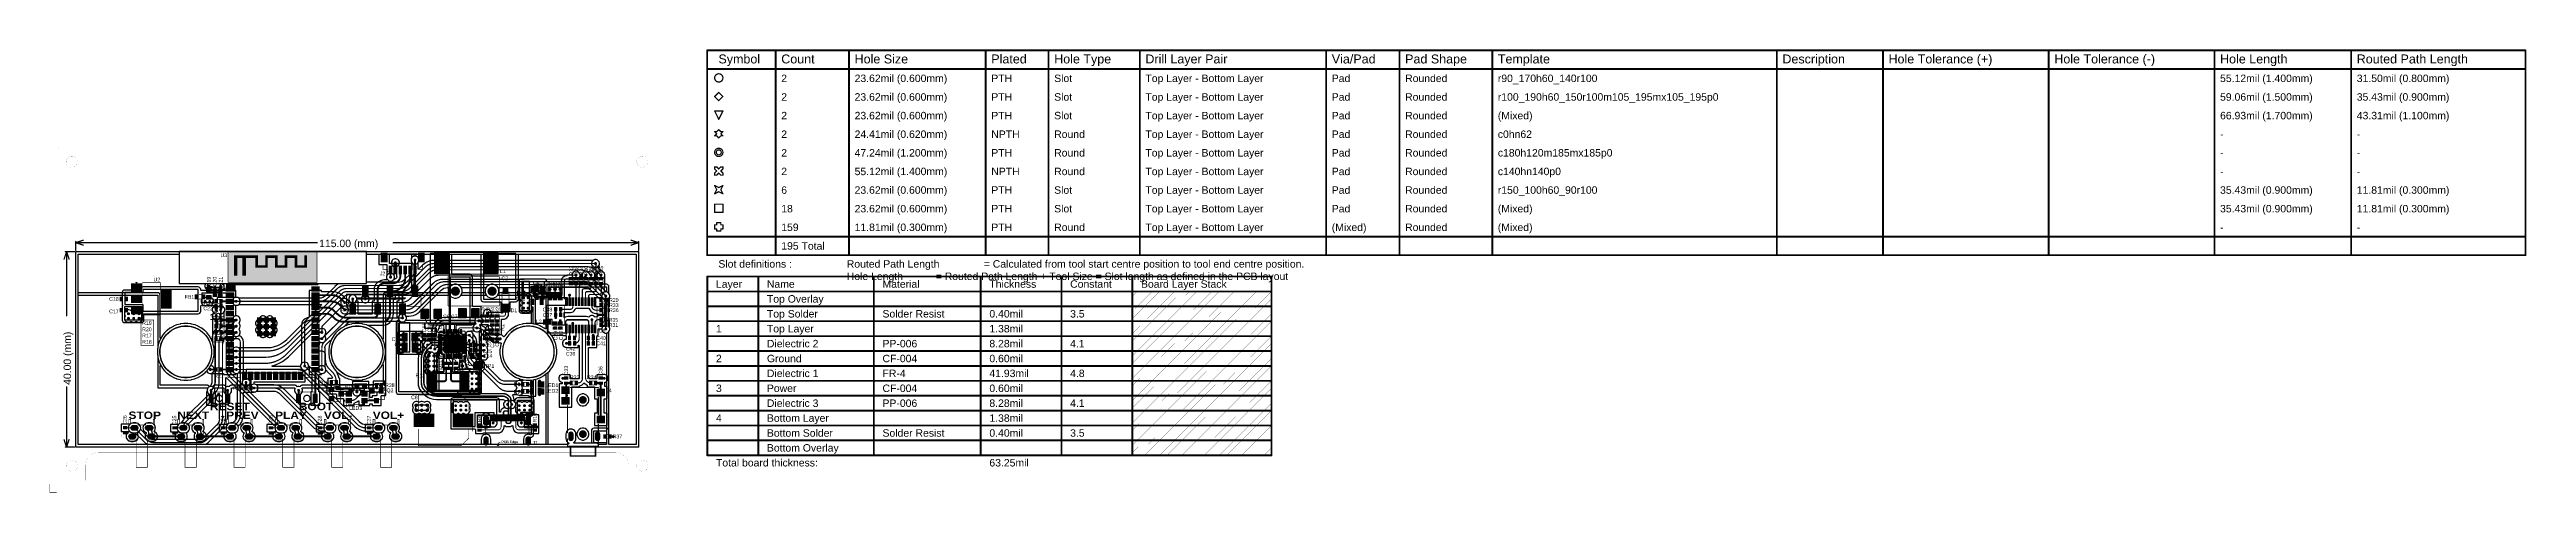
# Model space of a CAD drawing. Header units: inches. Extents: x -5 to 501, y -9 to 81.
import ezdxf

# ---------------------------------------------------------------- set-up
doc = ezdxf.new("R2010")
doc.units = ezdxf.units.IN
for name, color, linetype in [('Board Outline', 216, 'Continuous'), ('Bottom Layer', 5, 'Continuous'), ('Bottom Solder', 6, 'Continuous'), ('Drill Drawing', 1, 'Continuous'), ('Fabrication', 76, 'Continuous'), ('Ground', 16, 'Continuous'), ('Keep-Out Layer', 6, 'Continuous'), ('Mechanical 13', 56, 'Continuous'), ('Mechanical 4', 56, 'Continuous'), ('Multi-Layer', 9, 'Continuous'), ('Pad Holes', 156, 'Continuous'), ('Power', 76, 'Continuous'), ('Top Layer', 1, 'Continuous'), ('Top Overlay', 2, 'Continuous'), ('Top Paste', 8, 'Continuous'), ('Top Solder', 216, 'Continuous'), ('Via Holes', 16, 'Continuous')]:
    doc.layers.add(name, color=color, linetype=linetype)
doc.styles.add('Arial', font='', dxfattribs={"height": 0.2})
doc.styles.add('Arial Black_Bold', font='', dxfattribs={"height": 0.2})
doc.styles.add('Arial_Bold', font='', dxfattribs={"height": 0.2})
doc.styles.get('Arial').set_extended_font_data('Arial')
doc.styles.get('Arial Black_Bold').set_extended_font_data('Arial Black', bold=True)
doc.styles.get('Arial_Bold').set_extended_font_data('Arial', bold=True)

msp = doc.modelspace()

# ---------------------------------------------------------------- texts
at = {"layer": 'Drill Drawing', "style": 'Arial'}
for s, height, p in [('Symbol', 1.829, (131.31, 78.51)), ('2', 1.52, (144.15, 74.7)), ('Count', 1.829, (144.15, 78.51)), ('23.62mil (0.600mm)', 1.524, (159.14, 74.7)), ('Hole Size', 1.829, (159.14, 78.51)), ('PTH', 1.524, (187.07, 74.7)), ('Plated', 1.829, (187.07, 78.51)), ('Slot', 1.524, (199.92, 74.7)), ('Hole Type', 1.829, (199.92, 78.51)), ('Top Layer - Bottom Layer', 1.524, (218.56, 74.7)), ('Drill Layer Pair', 1.8288, (218.56, 78.51)), ('Via/Pad', 1.829, (256.64, 78.51)), ('Pad', 1.524, (256.64, 74.7)), ('Rounded', 1.524, (271.63, 74.7)), ('Pad Shape', 1.829, (271.63, 78.51)), ('Template', 1.829, (290.57, 78.51)), ('r90_170h60_140r100', 1.524, (290.57, 74.7)), ('Description', 1.8288, (348.72, 78.51)), ('Hole Tolerance (+)', 1.8288, (370.4, 78.51)), ('Hole Tolerance (-)', 1.8288, (404.28, 78.51)), ('55.12mil (1.400mm)', 1.524, (438.15, 74.7)), ('Hole Length', 1.8288, (438.15, 78.51)), ('31.50mil (0.800mm)', 1.524, (466.08, 74.7)), ('Routed Path Length', 1.8288, (466.08, 78.51)), ('2', 1.52, (144.15, 70.89)), ('23.62mil (0.600mm)', 1.524, (159.14, 70.89)), ('PTH', 1.524, (187.07, 70.89)), ('Slot', 1.524, (199.92, 70.89)), ('Top Layer - Bottom Layer', 1.524, (218.56, 70.89)), ('Pad', 1.524, (256.64, 70.89)), ('Rounded', 1.524, (271.63, 70.89)), ('r100_190h60_150r100m105_195mx105_195p0', 1.524, (290.57, 70.89)), ('59.06mil (1.500mm)', 1.524, (438.15, 70.89)), ('35.43mil (0.900mm)', 1.524, (466.08, 70.89)), ('2', 1.52, (144.15, 67.08)), ('23.62mil (0.600mm)', 1.524, (159.14, 67.08)), ('PTH', 1.524, (187.07, 67.08)), ('Slot', 1.524, (199.92, 67.08)), ('Top Layer - Bottom Layer', 1.524, (218.56, 67.08)), ('Pad', 1.524, (256.64, 67.08)), ('Rounded', 1.524, (271.63, 67.08)), ('(Mixed)', 1.524, (290.57, 67.08)), ('66.93mil (1.700mm)', 1.524, (438.15, 67.08)), ('43.31mil (1.100mm)', 1.524, (466.08, 67.08)), ('2', 1.52, (144.15, 63.27)), ('2', 1.52, (144.15, 59.46)), ('47.24mil (1.200mm)', 1.524, (159.14, 59.46)), ('24.41mil (0.620mm)', 1.524, (159.14, 63.27)), ('NPTH', 1.524, (187.07, 63.27)), ('PTH', 1.524, (187.07, 59.46)), ('Round', 1.524, (199.92, 63.27)), ('Round', 1.524, (199.92, 59.46)), ('Top Layer - Bottom Layer', 1.524, (218.56, 63.27)), ('Top Layer - Bottom Layer', 1.524, (218.56, 59.46)), ('Pad', 1.524, (256.64, 63.27)), ('Pad', 1.524, (256.64, 59.46)), ('Rounded', 1.524, (271.63, 63.27)), ('Rounded', 1.524, (271.63, 59.46)), ('c0hn62', 1.524, (290.57, 63.27)), ('c180h120m185mx185p0', 1.524, (290.57, 59.46)), ('-', 1.52, (438.15, 63.27)), ('-', 1.52, (466.08, 63.27)), ('2', 1.52, (144.15, 55.65)), ('55.12mil (1.400mm)', 1.524, (159.14, 55.65)), ('NPTH', 1.524, (187.07, 55.65)), ('Round', 1.524, (199.92, 55.65)), ('Top Layer - Bottom Layer', 1.524, (218.56, 55.65)), ('Pad', 1.524, (256.64, 55.65)), ('Rounded', 1.524, (271.63, 55.65)), ('c140hn140p0', 1.524, (290.57, 55.65)), ('-', 1.52, (438.15, 59.46)), ('-', 1.52, (438.15, 55.65)), ('-', 1.52, (466.08, 59.46)), ('-', 1.52, (466.08, 55.65)), ('6', 1.52, (144.15, 51.84)), ('23.62mil (0.600mm)', 1.524, (159.14, 51.84)), ('PTH', 1.524, (187.07, 51.84)), ('Slot', 1.524, (199.92, 51.84)), ('Top Layer - Bottom Layer', 1.524, (218.56, 51.84)), ('Pad', 1.524, (256.64, 51.84)), ('Rounded', 1.524, (271.63, 51.84)), ('r150_100h60_90r100', 1.524, (290.57, 51.84)), ('35.43mil (0.900mm)', 1.524, (438.15, 51.84)), ('11.81mil (0.300mm)', 1.524, (466.08, 51.84)), ('18', 1.524, (144.15, 48.03)), ('159', 1.524, (144.15, 44.22)), ('23.62mil (0.600mm)', 1.524, (159.14, 48.03)), ('11.81mil (0.300mm)', 1.524, (159.14, 44.22)), ('PTH', 1.524, (187.07, 48.03)), ('PTH', 1.524, (187.07, 44.22)), ('Slot', 1.524, (199.92, 48.03)), ('Round', 1.524, (199.92, 44.22)), ('Top Layer - Bottom Layer', 1.524, (218.56, 48.03)), ('Top Layer - Bottom Layer', 1.524, (218.56, 44.22)), ('(Mixed)', 1.524, (256.64, 44.22)), ('Pad', 1.524, (256.64, 48.03)), ('Rounded', 1.524, (271.63, 48.03)), ('Rounded', 1.524, (271.63, 44.22)), ('(Mixed)', 1.524, (290.57, 48.03)), ('(Mixed)', 1.524, (290.57, 44.22)), ('35.43mil (0.900mm)', 1.524, (438.15, 48.03)), ('11.81mil (0.300mm)', 1.524, (466.08, 48.03)), ('195 Total', 1.524, (144.15, 40.41)), ('-', 1.52, (438.15, 44.22)), ('-', 1.52, (466.08, 44.22)), ('Slot definitions :', 1.524, (131.31, 36.73)), ('Routed Path Length', 1.524, (157.54, 36.73)), ('Hole Length', 1.524, (157.54, 34.19)), (' = Routed Path Length + Tool Size = Slot length as defined in the PCB layout', 1.524, (175.13, 34.19)), ('= Calculated from tool start centre position to tool end centre position.', 1.524, (185.54, 36.73))]:
    msp.add_text(s, height=height, dxfattribs=at).set_placement(p)
at = {"layer": 'Fabrication', "style": 'Arial'}
for s, height, p in [('115.00 (mm)', 1.524, (49.73, 40.92)), ('Layer', 1.524, (130.81, 32.61)), ('Top Overlay', 1.524, (141.22, 29.57)), ('Name', 1.524, (141.22, 32.61)), ('Material', 1.524, (164.84, 32.61)), ('Thickness', 1.524, (186.68, 32.61)), ('Constant', 1.524, (203.18, 32.61)), ('Board Layer Stack', 1.524, (217.66, 32.61)), ('Top Solder', 1.524, (141.22, 26.52)), ('Solder Resist', 1.524, (164.84, 26.52)), ('0.40mil', 1.524, (186.68, 26.52)), ('3.5', 1.524, (203.18, 26.52)), ('1', 1.52, (130.81, 23.47)), ('Top Layer', 1.524, (141.22, 23.47)), ('Dielectric 2', 1.524, (141.22, 20.42)), ('PP-006', 1.524, (164.84, 20.42)), ('8.28mil', 1.524, (186.68, 20.42)), ('1.38mil', 1.524, (186.68, 23.47)), ('4.1', 1.524, (203.18, 20.42)), ('2', 1.52, (130.81, 17.37)), ('Ground', 1.524, (141.22, 17.37)), ('Dielectric 1', 1.524, (141.22, 14.33)), ('CF-004', 1.524, (164.84, 17.37)), ('FR-4', 1.524, (164.84, 14.33)), ('41.93mil', 1.524, (186.68, 14.33)), ('0.60mil', 1.524, (186.68, 17.37)), ('4.8', 1.524, (203.18, 14.33)), ('3', 1.52, (130.81, 11.28)), ('Power', 1.524, (141.22, 11.28)), ('CF-004', 1.524, (164.84, 11.28)), ('0.60mil', 1.524, (186.68, 11.28)), ('4', 1.52, (130.81, 5.18)), ('Dielectric 3', 1.524, (141.22, 8.23)), ('Bottom Layer', 1.524, (141.22, 5.18)), ('PP-006', 1.524, (164.84, 8.23)), ('8.28mil', 1.524, (186.68, 8.23)), ('1.38mil', 1.524, (186.68, 5.18)), ('4.1', 1.524, (203.18, 8.23)), ('Bottom Solder', 1.524, (141.22, 2.13)), ('Bottom Overlay', 1.524, (141.22, -0.91)), ('Solder Resist', 1.524, (164.84, 2.13)), ('0.40mil', 1.524, (186.68, 2.13)), ('3.5', 1.524, (203.18, 2.13)), ('Total board thickness:', 1.524, (130.81, -3.96)), ('63.25mil', 1.524, (186.68, -3.96))]:
    msp.add_text(s, height=height, dxfattribs=at).set_placement(p)
msp.add_text('40.00 (mm)', height=1.524, rotation=90, dxfattribs=at).set_placement((-0.97, 12.74))
at = {"layer": 'Mechanical 13', "style": 'Arial_Bold'}
msp.add_text('PCB Edge', height=0.508, rotation=360, dxfattribs=at).set_placement((86.97, 0.81))
at = {"layer": 'Top Overlay'}
for s, height, style, p in [('U3', 0.762, 'Arial', (29.57, 38.89)), ('J2', 0.762, 'Arial', (62.12, 35.15)), ('L1', 0.762, 'Arial', (86.69, 35.61)), ('C18', 0.762, 'Arial', (6.81, 29.94)), ('U2', 0.762, 'Arial', (15.89, 33.91)), ('FB1', 0.762, 'Arial', (22.26, 30.37)), ('C2', 0.762, 'Arial', (86.97, 34.16)), ('C31', 0.762, 'Arial', (89.9, 29.97)), ('U4', 0.762, 'Arial', (93.42, 33.24)), ('R29', 0.762, 'Arial', (108.96, 29.72)), ('C17', 0.762, 'Arial', (6.81, 27.39)), ('1', 1.27, 'Arial Black_Bold', (12.69, 25.32)), ('R19', 0.762, 'Arial', (13.56, 25.01)), ('C22', 0.762, 'Arial', (26.07, 28)), ('R14', 0.762, 'Arial', (26.2, 29.18)), ('1', 1.27, 'Arial Black_Bold', (27.35, 26.02)), ('J3', 0.762, 'Arial', (54.42, 27.8)), ('C6', 0.762, 'Arial', (75.03, 26.34)), ('C7', 0.762, 'Arial', (76.63, 26.34)), ('D1', 0.762, 'Arial', (88.85, 27.61)), ('L2', 0.762, 'Arial', (94.03, 25.3)), ('C38', 0.762, 'Arial', (95.4, 27.78)), ('C37', 0.762, 'Arial', (95.4, 26.66)), ('R35', 0.762, 'Arial', (108.89, 25.66)), ('R31', 0.762, 'Arial', (108.89, 24.61)), ('R33', 0.762, 'Arial', (108.96, 28.68)), ('R36', 0.762, 'Arial', (108.96, 27.64)), ('R20', 0.762, 'Arial', (13.56, 23.72)), ('R17', 0.762, 'Arial', (13.56, 22.44)), ('R18', 0.762, 'Arial', (13.56, 21.15)), ('C10', 0.762, 'Arial', (64.54, 21.71)), ('C9', 0.762, 'Arial', (65.13, 20.67)), ('U1', 0.762, 'Arial', (74.09, 24.18)), ('R9', 0.762, 'Arial', (82.22, 20.52)), ('C42', 0.762, 'Arial', (100.17, 19.75)), ('C40', 0.762, 'Arial', (106.36, 21.95)), ('C41', 0.762, 'Arial', (106.36, 20.85)), ('U5', 0.762, 'Arial', (106.86, 23.44)), ('C15', 0.762, 'Arial', (83.12, 19.23)), ('C14', 0.762, 'Arial', (83.17, 18.28)), ('TP1', 0.762, 'Arial', (83.57, 16.21)), ('C39', 0.762, 'Arial', (100.14, 18.72)), ('R21', 0.762, 'Arial', (28.27, 14.2)), ('R22', 0.762, 'Arial', (32.17, 11.71)), ('R16', 0.762, 'Arial', (49.74, 12.83)), ('Q1', 0.762, 'Arial', (50.5, 11.47)), ('R15', 0.762, 'Arial', (54.9, 12.04)), ('R38', 0.762, 'Arial', (63.2, 12.3)), ('Q2', 0.762, 'Arial', (63.49, 11.24)), ('C8', 0.762, 'Arial', (68.5, 9.8)), ('R12', 0.762, 'Arial', (69.43, 14.27)), ('R6', 0.762, 'Arial', (89.46, 12.47)), ('R7', 0.762, 'Arial', (89.48, 10.9)), ('LED2', 0.762, 'Arial', (95.92, 11.13)), ('LED1', 0.762, 'Arial', (95.94, 12.27)), ('R23', 0.762, 'Arial', (100.97, 13.92)), ('R24', 0.762, 'Arial', (104.45, 13.92)), ('J4', 0.762, 'Arial', (108.38, 11.23)), ('STOP', 1.524, 'Arial Black_Bold', (10.77, 5.76)), ('NEXT', 1.524, 'Arial Black_Bold', (20.75, 5.75)), ('RESET', 1.524, 'Arial Black_Bold', (27.41, 7.56)), ('PREV', 1.524, 'Arial Black_Bold', (30.73, 5.75)), ('PLAY', 1.524, 'Arial Black_Bold', (40.72, 5.75)), ('BOOT', 1.524, 'Arial Black_Bold', (45.57, 7.56)), ('VOL-', 1.524, 'Arial Black_Bold', (50.7, 5.76)), ('LED3', 0.762, 'Arial', (55.85, 7.62)), ('VOL+', 1.524, 'Arial Black_Bold', (60.68, 5.76)), ('J1', 0.762, 'Arial', (93.29, 0.48)), ('R37', 0.762, 'Arial', (109.7, 1.8))]:
    msp.add_text(s, height=height, dxfattribs=dict(at, style=style)).set_placement(p)
at = {"layer": 'Top Overlay', "style": 'Arial'}
for s, p in [('R32', (101.64, 35.13)), ('R28', (102.72, 35.13)), ('R34', (103.69, 35.13)), ('R30', (104.67, 35.13)), ('R26', (105.65, 35.13)), ('R27', (106.72, 35.13)), ('R25', (107.76, 35.13)), ('C19', (27.55, 32.91)), ('C20', (28.77, 32.91)), ('C21', (29.99, 32.91)), ('C32', (97.2, 31.89)), ('C35', (98.3, 31.89)), ('C34', (99.4, 31.89)), ('C11', (71.59, 23.49)), ('C13', (72.65, 23.49)), ('C12', (73.68, 23.49)), ('C5', (83.45, 27.31)), ('R5', (84.56, 27.3)), ('R4', (85.54, 27.3)), ('R2', (86.56, 27.3)), ('C4', (84.43, 23.79)), ('R3', (84.49, 20.37)), ('C3', (85.49, 20.33)), ('C1', (86.49, 20.55)), ('R1', (87.54, 23.79)), ('C29', (98.4, 21.86)), ('C30', (99.52, 21.86)), ('R11', (75.03, 15.84)), ('C16', (79.15, 15.89)), ('R13', (80.21, 15.89)), ('C33', (100.58, 14.71)), ('C36', (107.62, 14.63)), ('C26', (10.4, 4.57)), ('C25', (20.52, 4.5)), ('C24', (30.43, 4.52)), ('C23', (40.18, 4.57)), ('C28', (50.22, 4.5)), ('C27', (60.27, 4.5)), ('R8', (82.87, 5.08)), ('R10', (94.17, 5.04))]:
    msp.add_text(s, height=0.762, rotation=90, dxfattribs=at).set_placement(p)

# ---------------------------------------------------------------- hatches: boundary and pattern name
at = {"layer": 'Bottom Layer'}
h = msp.add_hatch(color=5, dxfattribs=at)
edge = h.paths.add_edge_path()
edge.add_arc((65.31, 37.73), 0.3, 0, 360)
h = msp.add_hatch(color=5, dxfattribs=at)
edge = h.paths.add_edge_path()
edge.add_arc((69.31, 38.28), 0.3, 0, 360)
h = msp.add_hatch(color=5, dxfattribs=at)
edge = h.paths.add_edge_path()
edge.add_arc((102.22, 35.18), 0.3, 0, 360)
h = msp.add_hatch(color=5, dxfattribs=at)
edge = h.paths.add_edge_path()
edge.add_arc((103.24, 35.18), 0.3, 0, 360)
h = msp.add_hatch(color=5, dxfattribs=at)
edge = h.paths.add_edge_path()
edge.add_arc((104.25, 35.18), 0.3, 0, 360)
h = msp.add_hatch(color=5, dxfattribs=at)
edge = h.paths.add_edge_path()
edge.add_arc((105.27, 35.18), 0.3, 0, 360)
h = msp.add_hatch(color=5, dxfattribs=at)
edge = h.paths.add_edge_path()
edge.add_arc((106.2, 37.57), 0.3, 0, 360)
h = msp.add_hatch(color=5, dxfattribs=at)
edge = h.paths.add_edge_path()
edge.add_arc((107.3, 35.18), 0.3, 0, 360)
h = msp.add_hatch(color=5, dxfattribs=at)
edge = h.paths.add_edge_path()
edge.add_arc((27.19, 32.96), 0.3, 0, 360)
h = msp.add_hatch(color=5, dxfattribs=at)
edge = h.paths.add_edge_path()
edge.add_arc((28.44, 32.76), 0.3, 0, 360)
h = msp.add_hatch(color=5, dxfattribs=at)
edge = h.paths.add_edge_path()
edge.add_arc((29.54, 32.76), 0.3, 0, 360)
h = msp.add_hatch(color=5, dxfattribs=at)
edge = h.paths.add_edge_path()
edge.add_arc((56.59, 30.33), 0.3, 0, 360)
h = msp.add_hatch(color=5, dxfattribs=at)
edge = h.paths.add_edge_path()
edge.add_arc((59.16, 30.33), 0.3, 0, 360)
h = msp.add_hatch(color=5, dxfattribs=at)
edge = h.paths.add_edge_path()
edge.add_arc((64.31, 34.78), 0.3, 0, 360)
h = msp.add_hatch(color=5, dxfattribs=at)
edge = h.paths.add_edge_path()
edge.add_arc((77.56, 31.9), 0.9, 0, 360)
h = msp.add_hatch(color=5, dxfattribs=at)
edge = h.paths.add_edge_path()
edge.add_arc((85.06, 31.9), 0.9, 0, 360)
h = msp.add_hatch(color=5, dxfattribs=at)
edge = h.paths.add_edge_path()
edge.add_arc((90.56, 32.24), 0.3, 0, 360)
h = msp.add_hatch(color=5, dxfattribs=at)
edge = h.paths.add_edge_path()
edge.add_arc((91.49, 30.56), 0.3, 0, 360)
h = msp.add_hatch(color=5, dxfattribs=at)
edge = h.paths.add_edge_path()
edge.add_arc((92.4, 30.56), 0.3, 0, 360)
h = msp.add_hatch(color=5, dxfattribs=at)
edge = h.paths.add_edge_path()
edge.add_arc((94.27, 31.23), 0.3, 0, 360)
h = msp.add_hatch(color=5, dxfattribs=at)
edge = h.paths.add_edge_path()
edge.add_arc((95.36, 31.23), 0.3, 0, 360)
h = msp.add_hatch(color=5, dxfattribs=at)
edge = h.paths.add_edge_path()
edge.add_arc((96.87, 32.37), 0.3, 0, 360)
h = msp.add_hatch(color=5, dxfattribs=at)
edge = h.paths.add_edge_path()
edge.add_arc((96.87, 31.63), 0.3, 0, 360)
h = msp.add_hatch(color=5, dxfattribs=at)
edge = h.paths.add_edge_path()
edge.add_arc((97.94, 32.36), 0.3, 0, 360)
h = msp.add_hatch(color=5, dxfattribs=at)
edge = h.paths.add_edge_path()
edge.add_arc((97.94, 31.63), 0.3, 0, 360)
h = msp.add_hatch(color=5, dxfattribs=at)
edge = h.paths.add_edge_path()
edge.add_arc((99.01, 32.36), 0.3, 0, 360)
h = msp.add_hatch(color=5, dxfattribs=at)
edge = h.paths.add_edge_path()
edge.add_arc((99.01, 31.63), 0.3, 0, 360)
h = msp.add_hatch(color=5, dxfattribs=at)
edge = h.paths.add_edge_path()
edge.add_arc((100.89, 31.09), 0.3, 0, 360)
h = msp.add_hatch(color=5, dxfattribs=at)
edge = h.paths.add_edge_path()
edge.add_arc((108.29, 30.94), 0.3, 0, 360)
h = msp.add_hatch(color=5, dxfattribs=at)
edge = h.paths.add_edge_path()
edge.add_arc((10.77, 27.28), 0.3, 0, 360)
h = msp.add_hatch(color=5, dxfattribs=at)
edge = h.paths.add_edge_path()
edge.add_arc((10.77, 26.37), 0.3, 0, 360)
h = msp.add_hatch(color=5, dxfattribs=at)
edge = h.paths.add_edge_path()
edge.add_arc((11.83, 27.28), 0.3, 0, 360)
h = msp.add_hatch(color=5, dxfattribs=at)
edge = h.paths.add_edge_path()
edge.add_arc((11.83, 26.37), 0.3, 0, 360)
h = msp.add_hatch(color=5, dxfattribs=at)
edge = h.paths.add_edge_path()
edge.add_arc((12.9, 27.28), 0.3, 0, 360)
h = msp.add_hatch(color=5, dxfattribs=at)
edge = h.paths.add_edge_path()
edge.add_arc((12.9, 26.37), 0.3, 0, 360)
h = msp.add_hatch(color=5, dxfattribs=at)
edge = h.paths.add_edge_path()
edge.add_arc((26.42, 29.82), 0.3, 0, 360)
h = msp.add_hatch(color=5, dxfattribs=at)
edge = h.paths.add_edge_path()
edge.add_arc((27.36, 29.82), 0.3, 0, 360)
h = msp.add_hatch(color=5, dxfattribs=at)
edge = h.paths.add_edge_path()
edge.add_arc((28.69, 28.1), 0.3, 0, 360)
h = msp.add_hatch(color=5, dxfattribs=at)
edge = h.paths.add_edge_path()
edge.add_arc((28.69, 26.83), 0.3, 0, 360)
h = msp.add_hatch(color=5, dxfattribs=at)
edge = h.paths.add_edge_path()
edge.add_arc((29.63, 28.1), 0.3, 0, 360)
h = msp.add_hatch(color=5, dxfattribs=at)
edge = h.paths.add_edge_path()
edge.add_arc((32.79, 29.83), 0.3, 0, 360)
h = msp.add_hatch(color=5, dxfattribs=at)
edge = h.paths.add_edge_path()
edge.add_arc((32.79, 26.02), 0.3, 0, 360)
h = msp.add_hatch(color=5, dxfattribs=at)
edge = h.paths.add_edge_path()
edge.add_arc((37.55, 25.34), 0.3, 0, 360)
h = msp.add_hatch(color=5, dxfattribs=at)
edge = h.paths.add_edge_path()
edge.add_arc((38.25, 26.04), 0.3, 0, 360)
h = msp.add_hatch(color=5, dxfattribs=at)
edge = h.paths.add_edge_path()
edge.add_arc((38.95, 25.34), 0.3, 0, 360)
h = msp.add_hatch(color=5, dxfattribs=at)
edge = h.paths.add_edge_path()
edge.add_arc((39.65, 26.04), 0.3, 0, 360)
h = msp.add_hatch(color=5, dxfattribs=at)
edge = h.paths.add_edge_path()
edge.add_arc((40.35, 25.34), 0.3, 0, 360)
h = msp.add_hatch(color=5, dxfattribs=at)
edge = h.paths.add_edge_path()
edge.add_arc((54.94, 29.59), 0.3, 0, 360)
h = msp.add_hatch(color=5, dxfattribs=at)
edge = h.paths.add_edge_path()
edge.add_arc((54.94, 28.09), 0.3, 0, 360)
h = msp.add_hatch(color=5, dxfattribs=at)
edge = h.paths.add_edge_path()
edge.add_arc((66.75, 26.41), 0.3, 0, 360)
h = msp.add_hatch(color=5, dxfattribs=at)
edge = h.paths.add_edge_path()
edge.add_arc((82.35, 25.84), 0.3, 0, 360)
h = msp.add_hatch(color=5, dxfattribs=at)
edge = h.paths.add_edge_path()
edge.add_arc((84.11, 27.38), 0.3, 0, 360)
h = msp.add_hatch(color=5, dxfattribs=at)
edge = h.paths.add_edge_path()
edge.add_arc((91.49, 29.49), 0.3, 0, 360)
h = msp.add_hatch(color=5, dxfattribs=at)
edge = h.paths.add_edge_path()
edge.add_arc((91.49, 28.42), 0.3, 0, 360)
h = msp.add_hatch(color=5, dxfattribs=at)
edge = h.paths.add_edge_path()
edge.add_arc((92.4, 29.49), 0.3, 0, 360)
h = msp.add_hatch(color=5, dxfattribs=at)
edge = h.paths.add_edge_path()
edge.add_arc((92.4, 28.42), 0.3, 0, 360)
h = msp.add_hatch(color=5, dxfattribs=at)
edge = h.paths.add_edge_path()
edge.add_arc((98.07, 26.49), 0.3, 0, 360)
h = msp.add_hatch(color=5, dxfattribs=at)
edge = h.paths.add_edge_path()
edge.add_arc((99.02, 25.89), 0.3, 0, 360)
h = msp.add_hatch(color=5, dxfattribs=at)
edge = h.paths.add_edge_path()
edge.add_arc((101.56, 25.29), 0.3, 0, 360)
h = msp.add_hatch(color=5, dxfattribs=at)
edge = h.paths.add_edge_path()
edge.add_arc((105.46, 26.09), 0.3, 0, 360)
h = msp.add_hatch(color=5, dxfattribs=at)
edge = h.paths.add_edge_path()
edge.add_arc((32.79, 24.75), 0.3, 0, 360)
h = msp.add_hatch(color=5, dxfattribs=at)
edge = h.paths.add_edge_path()
edge.add_arc((32.79, 23.47), 0.3, 0, 360)
h = msp.add_hatch(color=5, dxfattribs=at)
edge = h.paths.add_edge_path()
edge.add_arc((37.55, 23.94), 0.3, 0, 360)
h = msp.add_hatch(color=5, dxfattribs=at)
edge = h.paths.add_edge_path()
edge.add_arc((38.25, 24.64), 0.3, 0, 360)
h = msp.add_hatch(color=5, dxfattribs=at)
edge = h.paths.add_edge_path()
edge.add_arc((38.25, 23.24), 0.3, 0, 360)
h = msp.add_hatch(color=5, dxfattribs=at)
edge = h.paths.add_edge_path()
edge.add_arc((38.95, 23.94), 0.3, 0, 360)
h = msp.add_hatch(color=5, dxfattribs=at)
edge = h.paths.add_edge_path()
edge.add_arc((39.65, 24.64), 0.3, 0, 360)
h = msp.add_hatch(color=5, dxfattribs=at)
edge = h.paths.add_edge_path()
edge.add_arc((39.65, 23.24), 0.3, 0, 360)
h = msp.add_hatch(color=5, dxfattribs=at)
edge = h.paths.add_edge_path()
edge.add_arc((40.35, 23.94), 0.3, 0, 360)
h = msp.add_hatch(color=5, dxfattribs=at)
edge = h.paths.add_edge_path()
edge.add_arc((50.29, 23.47), 0.3, 0, 360)
h = msp.add_hatch(color=5, dxfattribs=at)
edge = h.paths.add_edge_path()
edge.add_arc((50.29, 22.2), 0.3, 0, 360)
h = msp.add_hatch(color=5, dxfattribs=at)
edge = h.paths.add_edge_path()
edge.add_arc((66.46, 22.89), 0.3, 0, 360)
h = msp.add_hatch(color=5, dxfattribs=at)
edge = h.paths.add_edge_path()
edge.add_arc((66.46, 21.97), 0.3, 0, 360)
h = msp.add_hatch(color=5, dxfattribs=at)
edge = h.paths.add_edge_path()
edge.add_arc((66.46, 20.93), 0.3, 0, 360)
h = msp.add_hatch(color=5, dxfattribs=at)
edge = h.paths.add_edge_path()
edge.add_arc((66.46, 20.02), 0.3, 0, 360)
h = msp.add_hatch(color=5, dxfattribs=at)
edge = h.paths.add_edge_path()
edge.add_arc((70.08, 22.89), 0.3, 0, 360)
h = msp.add_hatch(color=5, dxfattribs=at)
edge = h.paths.add_edge_path()
edge.add_arc((70.08, 21.97), 0.3, 0, 360)
h = msp.add_hatch(color=5, dxfattribs=at)
edge = h.paths.add_edge_path()
edge.add_arc((70.08, 20.93), 0.3, 0, 360)
h = msp.add_hatch(color=5, dxfattribs=at)
edge = h.paths.add_edge_path()
edge.add_arc((70.08, 20.02), 0.3, 0, 360)
h = msp.add_hatch(color=5, dxfattribs=at)
edge = h.paths.add_edge_path()
edge.add_arc((71.88, 20.9), 0.3, 0, 360)
h = msp.add_hatch(color=5, dxfattribs=at)
edge = h.paths.add_edge_path()
edge.add_arc((72.49, 20.3), 0.3, 0, 360)
h = msp.add_hatch(color=5, dxfattribs=at)
edge = h.paths.add_edge_path()
edge.add_arc((73.37, 20.05), 0.3, 0, 360)
h = msp.add_hatch(color=5, dxfattribs=at)
edge = h.paths.add_edge_path()
edge.add_arc((75.9, 22.2), 0.3, 0, 360)
h = msp.add_hatch(color=5, dxfattribs=at)
edge = h.paths.add_edge_path()
edge.add_arc((75.9, 21.13), 0.3, 0, 360)
h = msp.add_hatch(color=5, dxfattribs=at)
edge = h.paths.add_edge_path()
edge.add_arc((75.9, 20.07), 0.3, 0, 360)
h = msp.add_hatch(color=5, dxfattribs=at)
edge = h.paths.add_edge_path()
edge.add_arc((76.97, 22.2), 0.3, 0, 360)
h = msp.add_hatch(color=5, dxfattribs=at)
edge = h.paths.add_edge_path()
edge.add_arc((76.97, 21.13), 0.3, 0, 360)
h = msp.add_hatch(color=5, dxfattribs=at)
edge = h.paths.add_edge_path()
edge.add_arc((76.97, 20.07), 0.3, 0, 360)
h = msp.add_hatch(color=5, dxfattribs=at)
edge = h.paths.add_edge_path()
edge.add_arc((78.04, 22.2), 0.3, 0, 360)
h = msp.add_hatch(color=5, dxfattribs=at)
edge = h.paths.add_edge_path()
edge.add_arc((78.04, 21.13), 0.3, 0, 360)
h = msp.add_hatch(color=5, dxfattribs=at)
edge = h.paths.add_edge_path()
edge.add_arc((78.04, 20.07), 0.3, 0, 360)
h = msp.add_hatch(color=5, dxfattribs=at)
edge = h.paths.add_edge_path()
edge.add_arc((80.42, 22.89), 0.3, 0, 360)
h = msp.add_hatch(color=5, dxfattribs=at)
edge = h.paths.add_edge_path()
edge.add_arc((80.42, 21.83), 0.3, 0, 360)
h = msp.add_hatch(color=5, dxfattribs=at)
edge = h.paths.add_edge_path()
edge.add_arc((81.95, 24.39), 0.3, 0, 360)
h = msp.add_hatch(color=5, dxfattribs=at)
edge = h.paths.add_edge_path()
edge.add_arc((83.41, 22.15), 0.3, 0, 360)
h = msp.add_hatch(color=5, dxfattribs=at)
edge = h.paths.add_edge_path()
edge.add_arc((83.41, 20.88), 0.3, 0, 360)
h = msp.add_hatch(color=5, dxfattribs=at)
edge = h.paths.add_edge_path()
edge.add_arc((84.43, 24), 0.3, 0, 360)
h = msp.add_hatch(color=5, dxfattribs=at)
edge = h.paths.add_edge_path()
edge.add_arc((86.72, 22.16), 0.3, 0, 360)
h = msp.add_hatch(color=5, dxfattribs=at)
edge = h.paths.add_edge_path()
edge.add_arc((100.26, 21.23), 0.3, 0, 360)
h = msp.add_hatch(color=5, dxfattribs=at)
edge = h.paths.add_edge_path()
edge.add_arc((105.72, 22.85), 0.3, 0, 360)
h = msp.add_hatch(color=5, dxfattribs=at)
edge = h.paths.add_edge_path()
edge.add_arc((108.29, 24.16), 0.3, 0, 360)
h = msp.add_hatch(color=5, dxfattribs=at)
edge = h.paths.add_edge_path()
edge.add_arc((27.49, 15.88), 0.3, 0, 360)
h = msp.add_hatch(color=5, dxfattribs=at)
edge = h.paths.add_edge_path()
edge.add_arc((32.79, 19.66), 0.3, 0, 360)
h = msp.add_hatch(color=5, dxfattribs=at)
edge = h.paths.add_edge_path()
edge.add_arc((32.79, 18.39), 0.3, 0, 360)
h = msp.add_hatch(color=5, dxfattribs=at)
edge = h.paths.add_edge_path()
edge.add_arc((32.79, 17.12), 0.3, 0, 360)
h = msp.add_hatch(color=5, dxfattribs=at)
edge = h.paths.add_edge_path()
edge.add_arc((32.79, 15.88), 0.3, 0, 360)
h = msp.add_hatch(color=5, dxfattribs=at)
edge = h.paths.add_edge_path()
edge.add_arc((46.76, 16.59), 0.3, 0, 360)
h = msp.add_hatch(color=5, dxfattribs=at)
edge = h.paths.add_edge_path()
edge.add_arc((50.28, 15.85), 0.3, 0, 360)
h = msp.add_hatch(color=5, dxfattribs=at)
edge = h.paths.add_edge_path()
edge.add_arc((72.22, 18.69), 0.3, 0, 360)
h = msp.add_hatch(color=5, dxfattribs=at)
edge = h.paths.add_edge_path()
edge.add_arc((72.22, 17.62), 0.3, 0, 360)
h = msp.add_hatch(color=5, dxfattribs=at)
edge = h.paths.add_edge_path()
edge.add_arc((72.22, 16.56), 0.3, 0, 360)
h = msp.add_hatch(color=5, dxfattribs=at)
edge = h.paths.add_edge_path()
edge.add_arc((72.22, 15.49), 0.3, 0, 360)
h = msp.add_hatch(color=5, dxfattribs=at)
edge = h.paths.add_edge_path()
edge.add_arc((73.13, 18.69), 0.3, 0, 360)
h = msp.add_hatch(color=5, dxfattribs=at)
edge = h.paths.add_edge_path()
edge.add_arc((73.13, 17.62), 0.3, 0, 360)
h = msp.add_hatch(color=5, dxfattribs=at)
edge = h.paths.add_edge_path()
edge.add_arc((73.13, 16.56), 0.3, 0, 360)
h = msp.add_hatch(color=5, dxfattribs=at)
edge = h.paths.add_edge_path()
edge.add_arc((73.13, 15.49), 0.3, 0, 360)
h = msp.add_hatch(color=5, dxfattribs=at)
edge = h.paths.add_edge_path()
edge.add_arc((79.07, 16.61), 0.3, 0, 360)
h = msp.add_hatch(color=5, dxfattribs=at)
edge = h.paths.add_edge_path()
edge.add_arc((80.97, 15.08), 0.3, 0, 360)
h = msp.add_hatch(color=5, dxfattribs=at)
edge = h.paths.add_edge_path()
edge.add_arc((81.89, 15.08), 0.3, 0, 360)
h = msp.add_hatch(color=5, dxfattribs=at)
edge = h.paths.add_edge_path()
edge.add_arc((83.41, 19.81), 0.3, 0, 360)
h = msp.add_hatch(color=5, dxfattribs=at)
edge = h.paths.add_edge_path()
edge.add_arc((83.41, 18.63), 0.3, 0, 360)
h = msp.add_hatch(color=5, dxfattribs=at)
edge = h.paths.add_edge_path()
edge.add_arc((27.64, 11.61), 0.3, 0, 360)
h = msp.add_hatch(color=5, dxfattribs=at)
edge = h.paths.add_edge_path()
edge.add_arc((31.04, 11.61), 0.3, 0, 360)
h = msp.add_hatch(color=5, dxfattribs=at)
edge = h.paths.add_edge_path()
edge.add_arc((34.79, 13.23), 0.3, 0, 360)
h = msp.add_hatch(color=5, dxfattribs=at)
edge = h.paths.add_edge_path()
edge.add_arc((36.42, 12.09), 0.3, 0, 360)
h = msp.add_hatch(color=5, dxfattribs=at)
edge = h.paths.add_edge_path()
edge.add_arc((45.52, 11.61), 0.3, 0, 360)
h = msp.add_hatch(color=5, dxfattribs=at)
edge = h.paths.add_edge_path()
edge.add_arc((57.43, 11.3), 0.3, 0, 360)
h = msp.add_hatch(color=5, dxfattribs=at)
edge = h.paths.add_edge_path()
edge.add_arc((61.48, 12.1), 0.3, 0, 360)
h = msp.add_hatch(color=5, dxfattribs=at)
edge = h.paths.add_edge_path()
edge.add_arc((80.97, 14.01), 0.3, 0, 360)
h = msp.add_hatch(color=5, dxfattribs=at)
edge = h.paths.add_edge_path()
edge.add_arc((80.97, 12.94), 0.3, 0, 360)
h = msp.add_hatch(color=5, dxfattribs=at)
edge = h.paths.add_edge_path()
edge.add_arc((80.97, 11.88), 0.3, 0, 360)
h = msp.add_hatch(color=5, dxfattribs=at)
edge = h.paths.add_edge_path()
edge.add_arc((81.89, 14.01), 0.3, 0, 360)
h = msp.add_hatch(color=5, dxfattribs=at)
edge = h.paths.add_edge_path()
edge.add_arc((81.89, 12.94), 0.3, 0, 360)
h = msp.add_hatch(color=5, dxfattribs=at)
edge = h.paths.add_edge_path()
edge.add_arc((81.89, 11.88), 0.3, 0, 360)
h = msp.add_hatch(color=5, dxfattribs=at)
edge = h.paths.add_edge_path()
edge.add_arc((90.65, 12.83), 0.3, 0, 360)
h = msp.add_hatch(color=5, dxfattribs=at)
edge = h.paths.add_edge_path()
edge.add_arc((90.65, 11.43), 0.3, 0, 360)
h = msp.add_hatch(color=5, dxfattribs=at)
edge = h.paths.add_edge_path()
edge.add_arc((94.76, 13.52), 0.3, 0, 360)
h = msp.add_hatch(color=5, dxfattribs=at)
edge = h.paths.add_edge_path()
edge.add_arc((94.76, 10.71), 0.3, 0, 360)
h = msp.add_hatch(color=5, dxfattribs=at)
edge = h.paths.add_edge_path()
edge.add_arc((99.51, 14.07), 0.3, 0, 360)
h = msp.add_hatch(color=5, dxfattribs=at)
edge = h.paths.add_edge_path()
edge.add_arc((103.62, 9.66), 0.7, 0, 360)
h = msp.add_hatch(color=5, dxfattribs=at)
edge = h.paths.add_edge_path()
edge.add_arc((107.96, 14.07), 0.3, 0, 360)
h = msp.add_hatch(color=5, dxfattribs=at)
edge = h.paths.add_edge_path()
edge.add_arc((69.62, 8.53), 0.3, 0, 360)
h = msp.add_hatch(color=5, dxfattribs=at)
edge = h.paths.add_edge_path()
edge.add_arc((69.62, 7.61), 0.3, 0, 360)
h = msp.add_hatch(color=5, dxfattribs=at)
edge = h.paths.add_edge_path()
edge.add_arc((70.69, 8.53), 0.3, 0, 360)
h = msp.add_hatch(color=5, dxfattribs=at)
edge = h.paths.add_edge_path()
edge.add_arc((70.69, 7.61), 0.3, 0, 360)
h = msp.add_hatch(color=5, dxfattribs=at)
edge = h.paths.add_edge_path()
edge.add_arc((71.75, 8.53), 0.3, 0, 360)
h = msp.add_hatch(color=5, dxfattribs=at)
edge = h.paths.add_edge_path()
edge.add_arc((71.75, 7.61), 0.3, 0, 360)
h = msp.add_hatch(color=5, dxfattribs=at)
edge = h.paths.add_edge_path()
edge.add_arc((77.62, 8.49), 0.3, 0, 360)
h = msp.add_hatch(color=5, dxfattribs=at)
edge = h.paths.add_edge_path()
edge.add_arc((77.62, 7.57), 0.3, 0, 360)
h = msp.add_hatch(color=5, dxfattribs=at)
edge = h.paths.add_edge_path()
edge.add_arc((78.69, 8.49), 0.3, 0, 360)
h = msp.add_hatch(color=5, dxfattribs=at)
edge = h.paths.add_edge_path()
edge.add_arc((78.69, 7.57), 0.3, 0, 360)
h = msp.add_hatch(color=5, dxfattribs=at)
edge = h.paths.add_edge_path()
edge.add_arc((79.75, 8.49), 0.3, 0, 360)
h = msp.add_hatch(color=5, dxfattribs=at)
edge = h.paths.add_edge_path()
edge.add_arc((79.75, 7.57), 0.3, 0, 360)
h = msp.add_hatch(color=5, dxfattribs=at)
edge = h.paths.add_edge_path()
edge.add_arc((83.83, 5.99), 0.45, 0, 180)
edge.add_line((83.38, 5.99), (83.38, 4.89))
edge.add_arc((83.83, 4.89), 0.45, 180, 360)
edge.add_line((84.28, 4.89), (84.28, 5.99))
h = msp.add_hatch(color=5, dxfattribs=at)
edge = h.paths.add_edge_path()
edge.add_arc((88.23, 8.74), 0.3, 0, 360)
h = msp.add_hatch(color=5, dxfattribs=at)
edge = h.paths.add_edge_path()
edge.add_arc((89.08, 8.74), 0.3, 0, 360)
h = msp.add_hatch(color=5, dxfattribs=at)
edge = h.paths.add_edge_path()
edge.add_arc((90.62, 8.49), 0.3, 0, 360)
h = msp.add_hatch(color=5, dxfattribs=at)
edge = h.paths.add_edge_path()
edge.add_arc((90.62, 7.57), 0.3, 0, 360)
h = msp.add_hatch(color=5, dxfattribs=at)
edge = h.paths.add_edge_path()
edge.add_arc((91.69, 8.49), 0.3, 0, 360)
h = msp.add_hatch(color=5, dxfattribs=at)
edge = h.paths.add_edge_path()
edge.add_arc((91.69, 7.57), 0.3, 0, 360)
h = msp.add_hatch(color=5, dxfattribs=at)
edge = h.paths.add_edge_path()
edge.add_arc((92.48, 4.89), 0.45, 180, 360)
edge.add_line((92.93, 4.89), (92.93, 5.99))
edge.add_arc((92.48, 5.99), 0.45, 0, 180)
edge.add_line((92.03, 5.99), (92.03, 4.89))
h = msp.add_hatch(color=5, dxfattribs=at)
edge = h.paths.add_edge_path()
edge.add_arc((92.76, 8.49), 0.3, 0, 360)
h = msp.add_hatch(color=5, dxfattribs=at)
edge = h.paths.add_edge_path()
edge.add_arc((92.76, 7.57), 0.3, 0, 360)
h = msp.add_hatch(color=5, dxfattribs=at)
edge = h.paths.add_edge_path()
edge.add_arc((11.29, 2.19), 0.5, 90, 270)
edge.add_line((11.29, 1.69), (11.79, 1.69))
edge.add_arc((11.79, 2.19), 0.5, 270, 450)
edge.add_line((11.79, 2.69), (11.29, 2.69))
h = msp.add_hatch(color=5, dxfattribs=at)
edge = h.paths.add_edge_path()
edge.add_arc((11.74, 3.94), 0.5, 90, 270)
edge.add_line((11.74, 3.44), (12.24, 3.44))
edge.add_arc((12.24, 3.94), 0.5, 270, 450)
edge.add_line((12.24, 4.44), (11.74, 4.44))
h = msp.add_hatch(color=5, dxfattribs=at)
edge = h.paths.add_edge_path()
edge.add_arc((14.74, 3.94), 0.5, 90, 270)
edge.add_line((14.74, 3.44), (15.24, 3.44))
edge.add_arc((15.24, 3.94), 0.5, 270, 450)
edge.add_line((15.24, 4.44), (14.74, 4.44))
h = msp.add_hatch(color=5, dxfattribs=at)
edge = h.paths.add_edge_path()
edge.add_arc((15.19, 2.19), 0.5, 90, 270)
edge.add_line((15.19, 1.69), (15.69, 1.69))
edge.add_arc((15.69, 2.19), 0.5, 270, 450)
edge.add_line((15.69, 2.69), (15.19, 2.69))
h = msp.add_hatch(color=5, dxfattribs=at)
edge = h.paths.add_edge_path()
edge.add_arc((21.28, 2.19), 0.5, 90, 270)
edge.add_line((21.28, 1.69), (21.78, 1.69))
edge.add_arc((21.78, 2.19), 0.5, 270, 450)
edge.add_line((21.78, 2.69), (21.28, 2.69))
h = msp.add_hatch(color=5, dxfattribs=at)
edge = h.paths.add_edge_path()
edge.add_arc((21.73, 3.94), 0.5, 90, 270)
edge.add_line((21.73, 3.44), (22.23, 3.44))
edge.add_arc((22.23, 3.94), 0.5, 270, 450)
edge.add_line((22.23, 4.44), (21.73, 4.44))
h = msp.add_hatch(color=5, dxfattribs=at)
edge = h.paths.add_edge_path()
edge.add_arc((24.73, 3.94), 0.5, 90, 270)
edge.add_line((24.73, 3.44), (25.23, 3.44))
edge.add_arc((25.23, 3.94), 0.5, 270, 450)
edge.add_line((25.23, 4.44), (24.73, 4.44))
h = msp.add_hatch(color=5, dxfattribs=at)
edge = h.paths.add_edge_path()
edge.add_arc((25.18, 2.19), 0.5, 90, 270)
edge.add_line((25.18, 1.69), (25.68, 1.69))
edge.add_arc((25.68, 2.19), 0.5, 270, 450)
edge.add_line((25.68, 2.69), (25.18, 2.69))
h = msp.add_hatch(color=5, dxfattribs=at)
edge = h.paths.add_edge_path()
edge.add_arc((31.26, 2.19), 0.5, 90, 270)
edge.add_line((31.26, 1.69), (31.76, 1.69))
edge.add_arc((31.76, 2.19), 0.5, 270, 450)
edge.add_line((31.76, 2.69), (31.26, 2.69))
h = msp.add_hatch(color=5, dxfattribs=at)
edge = h.paths.add_edge_path()
edge.add_arc((31.71, 3.94), 0.5, 90, 270)
edge.add_line((31.71, 3.44), (32.21, 3.44))
edge.add_arc((32.21, 3.94), 0.5, 270, 450)
edge.add_line((32.21, 4.44), (31.71, 4.44))
h = msp.add_hatch(color=5, dxfattribs=at)
edge = h.paths.add_edge_path()
edge.add_arc((34.71, 3.94), 0.5, 90, 270)
edge.add_line((34.71, 3.44), (35.21, 3.44))
edge.add_arc((35.21, 3.94), 0.5, 270, 450)
edge.add_line((35.21, 4.44), (34.71, 4.44))
h = msp.add_hatch(color=5, dxfattribs=at)
edge = h.paths.add_edge_path()
edge.add_arc((35.16, 2.19), 0.5, 90, 270)
edge.add_line((35.16, 1.69), (35.66, 1.69))
edge.add_arc((35.66, 2.19), 0.5, 270, 450)
edge.add_line((35.66, 2.69), (35.16, 2.69))
h = msp.add_hatch(color=5, dxfattribs=at)
edge = h.paths.add_edge_path()
edge.add_arc((41.24, 2.19), 0.5, 90, 270)
edge.add_line((41.24, 1.69), (41.74, 1.69))
edge.add_arc((41.74, 2.19), 0.5, 270, 450)
edge.add_line((41.74, 2.69), (41.24, 2.69))
h = msp.add_hatch(color=5, dxfattribs=at)
edge = h.paths.add_edge_path()
edge.add_arc((41.69, 3.94), 0.5, 90, 270)
edge.add_line((41.69, 3.44), (42.19, 3.44))
edge.add_arc((42.19, 3.94), 0.5, 270, 450)
edge.add_line((42.19, 4.44), (41.69, 4.44))
h = msp.add_hatch(color=5, dxfattribs=at)
edge = h.paths.add_edge_path()
edge.add_arc((44.69, 3.94), 0.5, 90, 270)
edge.add_line((44.69, 3.44), (45.19, 3.44))
edge.add_arc((45.19, 3.94), 0.5, 270, 450)
edge.add_line((45.19, 4.44), (44.69, 4.44))
h = msp.add_hatch(color=5, dxfattribs=at)
edge = h.paths.add_edge_path()
edge.add_arc((45.14, 2.19), 0.5, 90, 270)
edge.add_line((45.14, 1.69), (45.64, 1.69))
edge.add_arc((45.64, 2.19), 0.5, 270, 450)
edge.add_line((45.64, 2.69), (45.14, 2.69))
h = msp.add_hatch(color=5, dxfattribs=at)
edge = h.paths.add_edge_path()
edge.add_arc((51.22, 2.19), 0.5, 90, 270)
edge.add_line((51.22, 1.69), (51.72, 1.69))
edge.add_arc((51.72, 2.19), 0.5, 270, 450)
edge.add_line((51.72, 2.69), (51.22, 2.69))
h = msp.add_hatch(color=5, dxfattribs=at)
edge = h.paths.add_edge_path()
edge.add_arc((51.67, 3.94), 0.5, 90, 270)
edge.add_line((51.67, 3.44), (52.17, 3.44))
edge.add_arc((52.17, 3.94), 0.5, 270, 450)
edge.add_line((52.17, 4.44), (51.67, 4.44))
h = msp.add_hatch(color=5, dxfattribs=at)
edge = h.paths.add_edge_path()
edge.add_arc((54.67, 3.94), 0.5, 90, 270)
edge.add_line((54.67, 3.44), (55.17, 3.44))
edge.add_arc((55.17, 3.94), 0.5, 270, 450)
edge.add_line((55.17, 4.44), (54.67, 4.44))
h = msp.add_hatch(color=5, dxfattribs=at)
edge = h.paths.add_edge_path()
edge.add_arc((55.12, 2.19), 0.5, 90, 270)
edge.add_line((55.12, 1.69), (55.62, 1.69))
edge.add_arc((55.62, 2.19), 0.5, 270, 450)
edge.add_line((55.62, 2.69), (55.12, 2.69))
h = msp.add_hatch(color=5, dxfattribs=at)
edge = h.paths.add_edge_path()
edge.add_arc((61.2, 2.19), 0.5, 90, 270)
edge.add_line((61.2, 1.69), (61.7, 1.69))
edge.add_arc((61.7, 2.19), 0.5, 270, 450)
edge.add_line((61.7, 2.69), (61.2, 2.69))
h = msp.add_hatch(color=5, dxfattribs=at)
edge = h.paths.add_edge_path()
edge.add_arc((61.65, 3.94), 0.5, 90, 270)
edge.add_line((61.65, 3.44), (62.15, 3.44))
edge.add_arc((62.15, 3.94), 0.5, 270, 450)
edge.add_line((62.15, 4.44), (61.65, 4.44))
h = msp.add_hatch(color=5, dxfattribs=at)
edge = h.paths.add_edge_path()
edge.add_arc((64.65, 3.94), 0.5, 90, 270)
edge.add_line((64.65, 3.44), (65.15, 3.44))
edge.add_arc((65.15, 3.94), 0.5, 270, 450)
edge.add_line((65.15, 4.44), (64.65, 4.44))
h = msp.add_hatch(color=5, dxfattribs=at)
edge = h.paths.add_edge_path()
edge.add_arc((65.1, 2.19), 0.5, 90, 270)
edge.add_line((65.1, 1.69), (65.6, 1.69))
edge.add_arc((65.6, 2.19), 0.5, 270, 450)
edge.add_line((65.6, 2.69), (65.1, 2.69))
h = msp.add_hatch(color=5, dxfattribs=at)
edge = h.paths.add_edge_path()
edge.add_arc((83.83, 0.86), 0.45, 180, 360)
edge.add_line((84.28, 0.86), (84.28, 1.66))
edge.add_arc((83.83, 1.66), 0.45, 0, 180)
edge.add_line((83.38, 1.66), (83.38, 0.86))
h = msp.add_hatch(color=5, dxfattribs=at)
edge = h.paths.add_edge_path()
edge.add_arc((92.48, 0.86), 0.45, 180, 360)
edge.add_line((92.93, 0.86), (92.93, 1.66))
edge.add_arc((92.48, 1.66), 0.45, 0, 180)
edge.add_line((92.03, 1.66), (92.03, 0.86))
h = msp.add_hatch(color=5, dxfattribs=at)
edge = h.paths.add_edge_path()
edge.add_arc((101.17, 2.66), 0.5, 0, 180)
edge.add_line((100.67, 2.66), (100.67, 1.76))
edge.add_arc((101.17, 1.76), 0.5, 180, 360)
edge.add_line((101.67, 1.76), (101.67, 2.66))
h = msp.add_hatch(color=5, dxfattribs=at)
edge = h.paths.add_edge_path()
edge.add_arc((103.62, 2.66), 0.7, 0, 360)
h = msp.add_hatch(color=5, dxfattribs=at)
edge = h.paths.add_edge_path()
edge.add_arc((106.62, 2.66), 0.5, 0, 180)
edge.add_line((106.12, 2.66), (106.12, 1.76))
edge.add_arc((106.62, 1.76), 0.5, 180, 360)
edge.add_line((107.12, 1.76), (107.12, 2.66))
h = msp.add_hatch(color=5, dxfattribs=at)
edge = h.paths.add_edge_path()
edge.add_arc((109.81, 2.17), 0.3, 0, 360)
at = {"layer": 'Bottom Solder'}
h = msp.add_hatch(color=6, dxfattribs=at)
edge = h.paths.add_edge_path()
edge.add_arc((77.56, 31.9), 0.951, 0, 360)
h = msp.add_hatch(color=6, dxfattribs=at)
edge = h.paths.add_edge_path()
edge.add_arc((85.06, 31.9), 0.951, 0, 360)
h = msp.add_hatch(color=6, dxfattribs=at)
edge = h.paths.add_edge_path()
edge.add_arc((103.62, 9.66), 0.802, 0, 360)
h = msp.add_hatch(color=6, dxfattribs=at)
edge = h.paths.add_edge_path()
edge.add_arc((83.83, 5.99), 0.552, 0, 180)
edge.add_line((83.28, 5.99), (83.28, 4.89))
edge.add_arc((83.83, 4.89), 0.552, 180, 360)
edge.add_line((84.38, 4.89), (84.38, 5.99))
h = msp.add_hatch(color=6, dxfattribs=at)
edge = h.paths.add_edge_path()
edge.add_arc((92.48, 4.89), 0.552, 180, 360)
edge.add_line((93.03, 4.89), (93.03, 5.99))
edge.add_arc((92.48, 5.99), 0.552, 0, 180)
edge.add_line((91.93, 5.99), (91.93, 4.89))
h = msp.add_hatch(color=6, dxfattribs=at)
edge = h.paths.add_edge_path()
edge.add_arc((11.29, 2.19), 0.602, 90, 270)
edge.add_line((11.29, 1.59), (11.79, 1.59))
edge.add_arc((11.79, 2.19), 0.602, 270, 450)
edge.add_line((11.79, 2.79), (11.29, 2.79))
h = msp.add_hatch(color=6, dxfattribs=at)
edge = h.paths.add_edge_path()
edge.add_arc((11.74, 3.94), 0.602, 90, 270)
edge.add_line((11.74, 3.34), (12.24, 3.34))
edge.add_arc((12.24, 3.94), 0.602, 270, 450)
edge.add_line((12.24, 4.54), (11.74, 4.54))
h = msp.add_hatch(color=6, dxfattribs=at)
edge = h.paths.add_edge_path()
edge.add_arc((14.74, 3.94), 0.602, 90, 270)
edge.add_line((14.74, 3.34), (15.24, 3.34))
edge.add_arc((15.24, 3.94), 0.602, 270, 450)
edge.add_line((15.24, 4.54), (14.74, 4.54))
h = msp.add_hatch(color=6, dxfattribs=at)
edge = h.paths.add_edge_path()
edge.add_arc((15.19, 2.19), 0.602, 90, 270)
edge.add_line((15.19, 1.59), (15.69, 1.59))
edge.add_arc((15.69, 2.19), 0.602, 270, 450)
edge.add_line((15.69, 2.79), (15.19, 2.79))
h = msp.add_hatch(color=6, dxfattribs=at)
edge = h.paths.add_edge_path()
edge.add_arc((21.28, 2.19), 0.602, 90, 270)
edge.add_line((21.28, 1.59), (21.78, 1.59))
edge.add_arc((21.78, 2.19), 0.602, 270, 450)
edge.add_line((21.78, 2.79), (21.28, 2.79))
h = msp.add_hatch(color=6, dxfattribs=at)
edge = h.paths.add_edge_path()
edge.add_arc((21.73, 3.94), 0.602, 90, 270)
edge.add_line((21.73, 3.34), (22.23, 3.34))
edge.add_arc((22.23, 3.94), 0.602, 270, 450)
edge.add_line((22.23, 4.54), (21.73, 4.54))
h = msp.add_hatch(color=6, dxfattribs=at)
edge = h.paths.add_edge_path()
edge.add_arc((24.73, 3.94), 0.602, 90, 270)
edge.add_line((24.73, 3.34), (25.23, 3.34))
edge.add_arc((25.23, 3.94), 0.602, 270, 450)
edge.add_line((25.23, 4.54), (24.73, 4.54))
h = msp.add_hatch(color=6, dxfattribs=at)
edge = h.paths.add_edge_path()
edge.add_arc((25.18, 2.19), 0.602, 90, 270)
edge.add_line((25.18, 1.59), (25.68, 1.59))
edge.add_arc((25.68, 2.19), 0.602, 270, 450)
edge.add_line((25.68, 2.79), (25.18, 2.79))
h = msp.add_hatch(color=6, dxfattribs=at)
edge = h.paths.add_edge_path()
edge.add_arc((31.26, 2.19), 0.602, 90, 270)
edge.add_line((31.26, 1.59), (31.76, 1.59))
edge.add_arc((31.76, 2.19), 0.602, 270, 450)
edge.add_line((31.76, 2.79), (31.26, 2.79))
h = msp.add_hatch(color=6, dxfattribs=at)
edge = h.paths.add_edge_path()
edge.add_arc((31.71, 3.94), 0.602, 90, 270)
edge.add_line((31.71, 3.34), (32.21, 3.34))
edge.add_arc((32.21, 3.94), 0.602, 270, 450)
edge.add_line((32.21, 4.54), (31.71, 4.54))
h = msp.add_hatch(color=6, dxfattribs=at)
edge = h.paths.add_edge_path()
edge.add_arc((34.71, 3.94), 0.602, 90, 270)
edge.add_line((34.71, 3.34), (35.21, 3.34))
edge.add_arc((35.21, 3.94), 0.602, 270, 450)
edge.add_line((35.21, 4.54), (34.71, 4.54))
h = msp.add_hatch(color=6, dxfattribs=at)
edge = h.paths.add_edge_path()
edge.add_arc((35.16, 2.19), 0.602, 90, 270)
edge.add_line((35.16, 1.59), (35.66, 1.59))
edge.add_arc((35.66, 2.19), 0.602, 270, 450)
edge.add_line((35.66, 2.79), (35.16, 2.79))
h = msp.add_hatch(color=6, dxfattribs=at)
edge = h.paths.add_edge_path()
edge.add_arc((41.24, 2.19), 0.602, 90, 270)
edge.add_line((41.24, 1.59), (41.74, 1.59))
edge.add_arc((41.74, 2.19), 0.602, 270, 450)
edge.add_line((41.74, 2.79), (41.24, 2.79))
h = msp.add_hatch(color=6, dxfattribs=at)
edge = h.paths.add_edge_path()
edge.add_arc((41.69, 3.94), 0.602, 90, 270)
edge.add_line((41.69, 3.34), (42.19, 3.34))
edge.add_arc((42.19, 3.94), 0.602, 270, 450)
edge.add_line((42.19, 4.54), (41.69, 4.54))
h = msp.add_hatch(color=6, dxfattribs=at)
edge = h.paths.add_edge_path()
edge.add_arc((44.69, 3.94), 0.602, 90, 270)
edge.add_line((44.69, 3.34), (45.19, 3.34))
edge.add_arc((45.19, 3.94), 0.602, 270, 450)
edge.add_line((45.19, 4.54), (44.69, 4.54))
h = msp.add_hatch(color=6, dxfattribs=at)
edge = h.paths.add_edge_path()
edge.add_arc((45.14, 2.19), 0.602, 90, 270)
edge.add_line((45.14, 1.59), (45.64, 1.59))
edge.add_arc((45.64, 2.19), 0.602, 270, 450)
edge.add_line((45.64, 2.79), (45.14, 2.79))
h = msp.add_hatch(color=6, dxfattribs=at)
edge = h.paths.add_edge_path()
edge.add_arc((51.22, 2.19), 0.602, 90, 270)
edge.add_line((51.22, 1.59), (51.72, 1.59))
edge.add_arc((51.72, 2.19), 0.602, 270, 450)
edge.add_line((51.72, 2.79), (51.22, 2.79))
h = msp.add_hatch(color=6, dxfattribs=at)
edge = h.paths.add_edge_path()
edge.add_arc((51.67, 3.94), 0.602, 90, 270)
edge.add_line((51.67, 3.34), (52.17, 3.34))
edge.add_arc((52.17, 3.94), 0.602, 270, 450)
edge.add_line((52.17, 4.54), (51.67, 4.54))
h = msp.add_hatch(color=6, dxfattribs=at)
edge = h.paths.add_edge_path()
edge.add_arc((54.67, 3.94), 0.602, 90, 270)
edge.add_line((54.67, 3.34), (55.17, 3.34))
edge.add_arc((55.17, 3.94), 0.602, 270, 450)
edge.add_line((55.17, 4.54), (54.67, 4.54))
h = msp.add_hatch(color=6, dxfattribs=at)
edge = h.paths.add_edge_path()
edge.add_arc((55.12, 2.19), 0.602, 90, 270)
edge.add_line((55.12, 1.59), (55.62, 1.59))
edge.add_arc((55.62, 2.19), 0.602, 270, 450)
edge.add_line((55.62, 2.79), (55.12, 2.79))
h = msp.add_hatch(color=6, dxfattribs=at)
edge = h.paths.add_edge_path()
edge.add_arc((61.2, 2.19), 0.602, 90, 270)
edge.add_line((61.2, 1.59), (61.7, 1.59))
edge.add_arc((61.7, 2.19), 0.602, 270, 450)
edge.add_line((61.7, 2.79), (61.2, 2.79))
h = msp.add_hatch(color=6, dxfattribs=at)
edge = h.paths.add_edge_path()
edge.add_arc((61.65, 3.94), 0.602, 90, 270)
edge.add_line((61.65, 3.34), (62.15, 3.34))
edge.add_arc((62.15, 3.94), 0.602, 270, 450)
edge.add_line((62.15, 4.54), (61.65, 4.54))
h = msp.add_hatch(color=6, dxfattribs=at)
edge = h.paths.add_edge_path()
edge.add_arc((64.65, 3.94), 0.602, 90, 270)
edge.add_line((64.65, 3.34), (65.15, 3.34))
edge.add_arc((65.15, 3.94), 0.602, 270, 450)
edge.add_line((65.15, 4.54), (64.65, 4.54))
h = msp.add_hatch(color=6, dxfattribs=at)
edge = h.paths.add_edge_path()
edge.add_arc((65.1, 2.19), 0.602, 90, 270)
edge.add_line((65.1, 1.59), (65.6, 1.59))
edge.add_arc((65.6, 2.19), 0.602, 270, 450)
edge.add_line((65.6, 2.79), (65.1, 2.79))
h = msp.add_hatch(color=6, dxfattribs=at)
edge = h.paths.add_edge_path()
edge.add_arc((83.83, 0.86), 0.552, 180, 360)
edge.add_line((84.38, 0.86), (84.38, 1.66))
edge.add_arc((83.83, 1.66), 0.552, 0, 180)
edge.add_line((83.28, 1.66), (83.28, 0.86))
h = msp.add_hatch(color=6, dxfattribs=at)
edge = h.paths.add_edge_path()
edge.add_arc((85.26, 4.94), 0.102, 0, 360)
h = msp.add_hatch(color=6, dxfattribs=at)
edge = h.paths.add_edge_path()
edge.add_arc((91.04, 4.94), 0.102, 0, 360)
h = msp.add_hatch(color=6, dxfattribs=at)
edge = h.paths.add_edge_path()
edge.add_arc((92.48, 0.86), 0.552, 180, 360)
edge.add_line((93.03, 0.86), (93.03, 1.66))
edge.add_arc((92.48, 1.66), 0.552, 0, 180)
edge.add_line((91.93, 1.66), (91.93, 0.86))
h = msp.add_hatch(color=6, dxfattribs=at)
edge = h.paths.add_edge_path()
edge.add_arc((101.17, 2.66), 0.55, 0, 180)
edge.add_line((100.62, 2.66), (100.62, 1.76))
edge.add_arc((101.17, 1.76), 0.55, 180, 360)
edge.add_line((101.72, 1.76), (101.72, 2.66))
h = msp.add_hatch(color=6, dxfattribs=at)
edge = h.paths.add_edge_path()
edge.add_arc((103.62, 2.66), 0.802, 0, 360)
h = msp.add_hatch(color=6, dxfattribs=at)
edge = h.paths.add_edge_path()
edge.add_arc((106.62, 2.66), 0.55, 0, 180)
edge.add_line((106.07, 2.66), (106.07, 1.76))
edge.add_arc((106.62, 1.76), 0.55, 180, 360)
edge.add_line((107.17, 1.76), (107.17, 2.66))
at = {"layer": 'Ground'}
h = msp.add_hatch(color=16, dxfattribs=at)
edge = h.paths.add_edge_path()
edge.add_arc((65.31, 37.73), 0.3, 0, 360)
h = msp.add_hatch(color=16, dxfattribs=at)
edge = h.paths.add_edge_path()
edge.add_arc((69.31, 38.28), 0.3, 0, 360)
h = msp.add_hatch(color=16, dxfattribs=at)
edge = h.paths.add_edge_path()
edge.add_arc((102.22, 35.18), 0.3, 0, 360)
h = msp.add_hatch(color=16, dxfattribs=at)
edge = h.paths.add_edge_path()
edge.add_arc((103.24, 35.18), 0.3, 0, 360)
h = msp.add_hatch(color=16, dxfattribs=at)
edge = h.paths.add_edge_path()
edge.add_arc((104.25, 35.18), 0.3, 0, 360)
h = msp.add_hatch(color=16, dxfattribs=at)
edge = h.paths.add_edge_path()
edge.add_arc((105.27, 35.18), 0.3, 0, 360)
h = msp.add_hatch(color=16, dxfattribs=at)
edge = h.paths.add_edge_path()
edge.add_arc((106.2, 37.57), 0.3, 0, 360)
h = msp.add_hatch(color=16, dxfattribs=at)
edge = h.paths.add_edge_path()
edge.add_arc((107.3, 35.18), 0.3, 0, 360)
h = msp.add_hatch(color=16, dxfattribs=at)
edge = h.paths.add_edge_path()
edge.add_arc((27.19, 32.96), 0.3, 0, 360)
h = msp.add_hatch(color=16, dxfattribs=at)
edge = h.paths.add_edge_path()
edge.add_arc((28.44, 32.76), 0.3, 0, 360)
h = msp.add_hatch(color=16, dxfattribs=at)
edge = h.paths.add_edge_path()
edge.add_arc((29.54, 32.76), 0.3, 0, 360)
h = msp.add_hatch(color=16, dxfattribs=at)
edge = h.paths.add_edge_path()
edge.add_arc((56.59, 30.33), 0.3, 0, 360)
h = msp.add_hatch(color=16, dxfattribs=at)
edge = h.paths.add_edge_path()
edge.add_arc((59.16, 30.33), 0.3, 0, 360)
h = msp.add_hatch(color=16, dxfattribs=at)
edge = h.paths.add_edge_path()
edge.add_arc((64.31, 34.78), 0.3, 0, 360)
h = msp.add_hatch(color=16, dxfattribs=at)
edge = h.paths.add_edge_path()
edge.add_arc((77.56, 31.9), 0.9, 0, 360)
h = msp.add_hatch(color=16, dxfattribs=at)
edge = h.paths.add_edge_path()
edge.add_arc((85.06, 31.9), 0.9, 0, 360)
h = msp.add_hatch(color=16, dxfattribs=at)
edge = h.paths.add_edge_path()
edge.add_arc((90.56, 32.24), 0.3, 0, 360)
h = msp.add_hatch(color=16, dxfattribs=at)
edge = h.paths.add_edge_path()
edge.add_arc((91.49, 30.56), 0.3, 0, 360)
h = msp.add_hatch(color=16, dxfattribs=at)
edge = h.paths.add_edge_path()
edge.add_arc((92.4, 30.56), 0.3, 0, 360)
h = msp.add_hatch(color=16, dxfattribs=at)
edge = h.paths.add_edge_path()
edge.add_arc((94.27, 31.23), 0.3, 0, 360)
h = msp.add_hatch(color=16, dxfattribs=at)
edge = h.paths.add_edge_path()
edge.add_arc((95.36, 31.23), 0.3, 0, 360)
h = msp.add_hatch(color=16, dxfattribs=at)
edge = h.paths.add_edge_path()
edge.add_arc((96.87, 32.37), 0.3, 0, 360)
h = msp.add_hatch(color=16, dxfattribs=at)
edge = h.paths.add_edge_path()
edge.add_arc((96.87, 31.63), 0.3, 0, 360)
h = msp.add_hatch(color=16, dxfattribs=at)
edge = h.paths.add_edge_path()
edge.add_arc((97.94, 32.36), 0.3, 0, 360)
h = msp.add_hatch(color=16, dxfattribs=at)
edge = h.paths.add_edge_path()
edge.add_arc((97.94, 31.63), 0.3, 0, 360)
h = msp.add_hatch(color=16, dxfattribs=at)
edge = h.paths.add_edge_path()
edge.add_arc((99.01, 32.36), 0.3, 0, 360)
h = msp.add_hatch(color=16, dxfattribs=at)
edge = h.paths.add_edge_path()
edge.add_arc((99.01, 31.63), 0.3, 0, 360)
h = msp.add_hatch(color=16, dxfattribs=at)
edge = h.paths.add_edge_path()
edge.add_arc((100.89, 31.09), 0.3, 0, 360)
h = msp.add_hatch(color=16, dxfattribs=at)
edge = h.paths.add_edge_path()
edge.add_arc((108.29, 30.94), 0.3, 0, 360)
h = msp.add_hatch(color=16, dxfattribs=at)
edge = h.paths.add_edge_path()
edge.add_arc((10.77, 27.28), 0.3, 0, 360)
h = msp.add_hatch(color=16, dxfattribs=at)
edge = h.paths.add_edge_path()
edge.add_arc((10.77, 26.37), 0.3, 0, 360)
h = msp.add_hatch(color=16, dxfattribs=at)
edge = h.paths.add_edge_path()
edge.add_arc((11.83, 27.28), 0.3, 0, 360)
h = msp.add_hatch(color=16, dxfattribs=at)
edge = h.paths.add_edge_path()
edge.add_arc((11.83, 26.37), 0.3, 0, 360)
h = msp.add_hatch(color=16, dxfattribs=at)
edge = h.paths.add_edge_path()
edge.add_arc((12.9, 27.28), 0.3, 0, 360)
h = msp.add_hatch(color=16, dxfattribs=at)
edge = h.paths.add_edge_path()
edge.add_arc((12.9, 26.37), 0.3, 0, 360)
h = msp.add_hatch(color=16, dxfattribs=at)
edge = h.paths.add_edge_path()
edge.add_arc((26.42, 29.82), 0.3, 0, 360)
h = msp.add_hatch(color=16, dxfattribs=at)
edge = h.paths.add_edge_path()
edge.add_arc((27.36, 29.82), 0.3, 0, 360)
h = msp.add_hatch(color=16, dxfattribs=at)
edge = h.paths.add_edge_path()
edge.add_arc((28.69, 28.1), 0.3, 0, 360)
h = msp.add_hatch(color=16, dxfattribs=at)
edge = h.paths.add_edge_path()
edge.add_arc((28.69, 26.83), 0.3, 0, 360)
h = msp.add_hatch(color=16, dxfattribs=at)
edge = h.paths.add_edge_path()
edge.add_arc((29.63, 28.1), 0.3, 0, 360)
h = msp.add_hatch(color=16, dxfattribs=at)
edge = h.paths.add_edge_path()
edge.add_arc((32.79, 29.83), 0.3, 0, 360)
h = msp.add_hatch(color=16, dxfattribs=at)
edge = h.paths.add_edge_path()
edge.add_arc((32.79, 26.02), 0.3, 0, 360)
h = msp.add_hatch(color=16, dxfattribs=at)
edge = h.paths.add_edge_path()
edge.add_arc((37.55, 25.34), 0.3, 0, 360)
h = msp.add_hatch(color=16, dxfattribs=at)
edge = h.paths.add_edge_path()
edge.add_arc((38.25, 26.04), 0.3, 0, 360)
h = msp.add_hatch(color=16, dxfattribs=at)
edge = h.paths.add_edge_path()
edge.add_arc((38.95, 25.34), 0.3, 0, 360)
h = msp.add_hatch(color=16, dxfattribs=at)
edge = h.paths.add_edge_path()
edge.add_arc((39.65, 26.04), 0.3, 0, 360)
h = msp.add_hatch(color=16, dxfattribs=at)
edge = h.paths.add_edge_path()
edge.add_arc((40.35, 25.34), 0.3, 0, 360)
h = msp.add_hatch(color=16, dxfattribs=at)
edge = h.paths.add_edge_path()
edge.add_arc((54.94, 29.59), 0.3, 0, 360)
h = msp.add_hatch(color=16, dxfattribs=at)
edge = h.paths.add_edge_path()
edge.add_arc((54.94, 28.09), 0.3, 0, 360)
h = msp.add_hatch(color=16, dxfattribs=at)
edge = h.paths.add_edge_path()
edge.add_arc((66.75, 26.41), 0.3, 0, 360)
h = msp.add_hatch(color=16, dxfattribs=at)
edge = h.paths.add_edge_path()
edge.add_arc((82.35, 25.84), 0.3, 0, 360)
h = msp.add_hatch(color=16, dxfattribs=at)
edge = h.paths.add_edge_path()
edge.add_arc((84.11, 27.38), 0.3, 0, 360)
h = msp.add_hatch(color=16, dxfattribs=at)
edge = h.paths.add_edge_path()
edge.add_arc((91.49, 29.49), 0.3, 0, 360)
h = msp.add_hatch(color=16, dxfattribs=at)
edge = h.paths.add_edge_path()
edge.add_arc((91.49, 28.42), 0.3, 0, 360)
h = msp.add_hatch(color=16, dxfattribs=at)
edge = h.paths.add_edge_path()
edge.add_arc((92.4, 29.49), 0.3, 0, 360)
h = msp.add_hatch(color=16, dxfattribs=at)
edge = h.paths.add_edge_path()
edge.add_arc((92.4, 28.42), 0.3, 0, 360)
h = msp.add_hatch(color=16, dxfattribs=at)
edge = h.paths.add_edge_path()
edge.add_arc((98.07, 26.49), 0.3, 0, 360)
h = msp.add_hatch(color=16, dxfattribs=at)
edge = h.paths.add_edge_path()
edge.add_arc((99.02, 25.89), 0.3, 0, 360)
h = msp.add_hatch(color=16, dxfattribs=at)
edge = h.paths.add_edge_path()
edge.add_arc((101.56, 25.29), 0.3, 0, 360)
h = msp.add_hatch(color=16, dxfattribs=at)
edge = h.paths.add_edge_path()
edge.add_arc((105.46, 26.09), 0.3, 0, 360)
h = msp.add_hatch(color=16, dxfattribs=at)
edge = h.paths.add_edge_path()
edge.add_arc((32.79, 24.75), 0.3, 0, 360)
h = msp.add_hatch(color=16, dxfattribs=at)
edge = h.paths.add_edge_path()
edge.add_arc((32.79, 23.47), 0.3, 0, 360)
h = msp.add_hatch(color=16, dxfattribs=at)
edge = h.paths.add_edge_path()
edge.add_arc((37.55, 23.94), 0.3, 0, 360)
h = msp.add_hatch(color=16, dxfattribs=at)
edge = h.paths.add_edge_path()
edge.add_arc((38.25, 24.64), 0.3, 0, 360)
h = msp.add_hatch(color=16, dxfattribs=at)
edge = h.paths.add_edge_path()
edge.add_arc((38.25, 23.24), 0.3, 0, 360)
h = msp.add_hatch(color=16, dxfattribs=at)
edge = h.paths.add_edge_path()
edge.add_arc((38.95, 23.94), 0.3, 0, 360)
h = msp.add_hatch(color=16, dxfattribs=at)
edge = h.paths.add_edge_path()
edge.add_arc((39.65, 24.64), 0.3, 0, 360)
h = msp.add_hatch(color=16, dxfattribs=at)
edge = h.paths.add_edge_path()
edge.add_arc((39.65, 23.24), 0.3, 0, 360)
h = msp.add_hatch(color=16, dxfattribs=at)
edge = h.paths.add_edge_path()
edge.add_arc((40.35, 23.94), 0.3, 0, 360)
h = msp.add_hatch(color=16, dxfattribs=at)
edge = h.paths.add_edge_path()
edge.add_arc((50.29, 23.47), 0.3, 0, 360)
h = msp.add_hatch(color=16, dxfattribs=at)
edge = h.paths.add_edge_path()
edge.add_arc((50.29, 22.2), 0.3, 0, 360)
h = msp.add_hatch(color=16, dxfattribs=at)
edge = h.paths.add_edge_path()
edge.add_arc((66.46, 22.89), 0.3, 0, 360)
h = msp.add_hatch(color=16, dxfattribs=at)
edge = h.paths.add_edge_path()
edge.add_arc((66.46, 21.97), 0.3, 0, 360)
h = msp.add_hatch(color=16, dxfattribs=at)
edge = h.paths.add_edge_path()
edge.add_arc((66.46, 20.93), 0.3, 0, 360)
h = msp.add_hatch(color=16, dxfattribs=at)
edge = h.paths.add_edge_path()
edge.add_arc((66.46, 20.02), 0.3, 0, 360)
h = msp.add_hatch(color=16, dxfattribs=at)
edge = h.paths.add_edge_path()
edge.add_arc((70.08, 22.89), 0.3, 0, 360)
h = msp.add_hatch(color=16, dxfattribs=at)
edge = h.paths.add_edge_path()
edge.add_arc((70.08, 21.97), 0.3, 0, 360)
h = msp.add_hatch(color=16, dxfattribs=at)
edge = h.paths.add_edge_path()
edge.add_arc((70.08, 20.93), 0.3, 0, 360)
h = msp.add_hatch(color=16, dxfattribs=at)
edge = h.paths.add_edge_path()
edge.add_arc((70.08, 20.02), 0.3, 0, 360)
h = msp.add_hatch(color=16, dxfattribs=at)
edge = h.paths.add_edge_path()
edge.add_arc((71.88, 20.9), 0.3, 0, 360)
h = msp.add_hatch(color=16, dxfattribs=at)
edge = h.paths.add_edge_path()
edge.add_arc((72.49, 20.3), 0.3, 0, 360)
h = msp.add_hatch(color=16, dxfattribs=at)
edge = h.paths.add_edge_path()
edge.add_arc((73.37, 20.05), 0.3, 0, 360)
h = msp.add_hatch(color=16, dxfattribs=at)
edge = h.paths.add_edge_path()
edge.add_arc((75.9, 22.2), 0.3, 0, 360)
h = msp.add_hatch(color=16, dxfattribs=at)
edge = h.paths.add_edge_path()
edge.add_arc((75.9, 21.13), 0.3, 0, 360)
h = msp.add_hatch(color=16, dxfattribs=at)
edge = h.paths.add_edge_path()
edge.add_arc((75.9, 20.07), 0.3, 0, 360)
h = msp.add_hatch(color=16, dxfattribs=at)
edge = h.paths.add_edge_path()
edge.add_arc((76.97, 22.2), 0.3, 0, 360)
h = msp.add_hatch(color=16, dxfattribs=at)
edge = h.paths.add_edge_path()
edge.add_arc((76.97, 21.13), 0.3, 0, 360)
h = msp.add_hatch(color=16, dxfattribs=at)
edge = h.paths.add_edge_path()
edge.add_arc((76.97, 20.07), 0.3, 0, 360)
h = msp.add_hatch(color=16, dxfattribs=at)
edge = h.paths.add_edge_path()
edge.add_arc((78.04, 22.2), 0.3, 0, 360)
h = msp.add_hatch(color=16, dxfattribs=at)
edge = h.paths.add_edge_path()
edge.add_arc((78.04, 21.13), 0.3, 0, 360)
h = msp.add_hatch(color=16, dxfattribs=at)
edge = h.paths.add_edge_path()
edge.add_arc((78.04, 20.07), 0.3, 0, 360)
h = msp.add_hatch(color=16, dxfattribs=at)
edge = h.paths.add_edge_path()
edge.add_arc((80.42, 22.89), 0.3, 0, 360)
h = msp.add_hatch(color=16, dxfattribs=at)
edge = h.paths.add_edge_path()
edge.add_arc((80.42, 21.83), 0.3, 0, 360)
h = msp.add_hatch(color=16, dxfattribs=at)
edge = h.paths.add_edge_path()
edge.add_arc((81.95, 24.39), 0.3, 0, 360)
h = msp.add_hatch(color=16, dxfattribs=at)
edge = h.paths.add_edge_path()
edge.add_arc((83.41, 22.15), 0.3, 0, 360)
h = msp.add_hatch(color=16, dxfattribs=at)
edge = h.paths.add_edge_path()
edge.add_arc((83.41, 20.88), 0.3, 0, 360)
h = msp.add_hatch(color=16, dxfattribs=at)
edge = h.paths.add_edge_path()
edge.add_arc((84.43, 24), 0.3, 0, 360)
h = msp.add_hatch(color=16, dxfattribs=at)
edge = h.paths.add_edge_path()
edge.add_arc((86.72, 22.16), 0.3, 0, 360)
h = msp.add_hatch(color=16, dxfattribs=at)
edge = h.paths.add_edge_path()
edge.add_arc((100.26, 21.23), 0.3, 0, 360)
h = msp.add_hatch(color=16, dxfattribs=at)
edge = h.paths.add_edge_path()
edge.add_arc((105.72, 22.85), 0.3, 0, 360)
h = msp.add_hatch(color=16, dxfattribs=at)
edge = h.paths.add_edge_path()
edge.add_arc((108.29, 24.16), 0.3, 0, 360)
h = msp.add_hatch(color=16, dxfattribs=at)
edge = h.paths.add_edge_path()
edge.add_arc((27.49, 15.88), 0.3, 0, 360)
h = msp.add_hatch(color=16, dxfattribs=at)
edge = h.paths.add_edge_path()
edge.add_arc((32.79, 19.66), 0.3, 0, 360)
h = msp.add_hatch(color=16, dxfattribs=at)
edge = h.paths.add_edge_path()
edge.add_arc((32.79, 18.39), 0.3, 0, 360)
h = msp.add_hatch(color=16, dxfattribs=at)
edge = h.paths.add_edge_path()
edge.add_arc((32.79, 17.12), 0.3, 0, 360)
h = msp.add_hatch(color=16, dxfattribs=at)
edge = h.paths.add_edge_path()
edge.add_arc((32.79, 15.88), 0.3, 0, 360)
h = msp.add_hatch(color=16, dxfattribs=at)
edge = h.paths.add_edge_path()
edge.add_arc((46.76, 16.59), 0.3, 0, 360)
h = msp.add_hatch(color=16, dxfattribs=at)
edge = h.paths.add_edge_path()
edge.add_arc((50.28, 15.85), 0.3, 0, 360)
h = msp.add_hatch(color=16, dxfattribs=at)
edge = h.paths.add_edge_path()
edge.add_arc((72.22, 18.69), 0.3, 0, 360)
h = msp.add_hatch(color=16, dxfattribs=at)
edge = h.paths.add_edge_path()
edge.add_arc((72.22, 17.62), 0.3, 0, 360)
h = msp.add_hatch(color=16, dxfattribs=at)
edge = h.paths.add_edge_path()
edge.add_arc((72.22, 16.56), 0.3, 0, 360)
h = msp.add_hatch(color=16, dxfattribs=at)
edge = h.paths.add_edge_path()
edge.add_arc((72.22, 15.49), 0.3, 0, 360)
h = msp.add_hatch(color=16, dxfattribs=at)
edge = h.paths.add_edge_path()
edge.add_arc((73.13, 18.69), 0.3, 0, 360)
h = msp.add_hatch(color=16, dxfattribs=at)
edge = h.paths.add_edge_path()
edge.add_arc((73.13, 17.62), 0.3, 0, 360)
h = msp.add_hatch(color=16, dxfattribs=at)
edge = h.paths.add_edge_path()
edge.add_arc((73.13, 16.56), 0.3, 0, 360)
h = msp.add_hatch(color=16, dxfattribs=at)
edge = h.paths.add_edge_path()
edge.add_arc((73.13, 15.49), 0.3, 0, 360)
h = msp.add_hatch(color=16, dxfattribs=at)
edge = h.paths.add_edge_path()
edge.add_arc((79.07, 16.61), 0.3, 0, 360)
h = msp.add_hatch(color=16, dxfattribs=at)
edge = h.paths.add_edge_path()
edge.add_arc((80.97, 15.08), 0.3, 0, 360)
h = msp.add_hatch(color=16, dxfattribs=at)
edge = h.paths.add_edge_path()
edge.add_arc((81.89, 15.08), 0.3, 0, 360)
h = msp.add_hatch(color=16, dxfattribs=at)
edge = h.paths.add_edge_path()
edge.add_arc((83.41, 19.81), 0.3, 0, 360)
h = msp.add_hatch(color=16, dxfattribs=at)
edge = h.paths.add_edge_path()
edge.add_arc((83.41, 18.63), 0.3, 0, 360)
h = msp.add_hatch(color=16, dxfattribs=at)
edge = h.paths.add_edge_path()
edge.add_arc((27.64, 11.61), 0.3, 0, 360)
h = msp.add_hatch(color=16, dxfattribs=at)
edge = h.paths.add_edge_path()
edge.add_arc((31.04, 11.61), 0.3, 0, 360)
h = msp.add_hatch(color=16, dxfattribs=at)
edge = h.paths.add_edge_path()
edge.add_arc((34.79, 13.23), 0.3, 0, 360)
h = msp.add_hatch(color=16, dxfattribs=at)
edge = h.paths.add_edge_path()
edge.add_arc((36.42, 12.09), 0.3, 0, 360)
h = msp.add_hatch(color=16, dxfattribs=at)
edge = h.paths.add_edge_path()
edge.add_arc((45.52, 11.61), 0.3, 0, 360)
h = msp.add_hatch(color=16, dxfattribs=at)
edge = h.paths.add_edge_path()
edge.add_arc((57.43, 11.3), 0.3, 0, 360)
h = msp.add_hatch(color=16, dxfattribs=at)
edge = h.paths.add_edge_path()
edge.add_arc((61.48, 12.1), 0.3, 0, 360)
h = msp.add_hatch(color=16, dxfattribs=at)
edge = h.paths.add_edge_path()
edge.add_arc((80.97, 14.01), 0.3, 0, 360)
h = msp.add_hatch(color=16, dxfattribs=at)
edge = h.paths.add_edge_path()
edge.add_arc((80.97, 12.94), 0.3, 0, 360)
h = msp.add_hatch(color=16, dxfattribs=at)
edge = h.paths.add_edge_path()
edge.add_arc((80.97, 11.88), 0.3, 0, 360)
h = msp.add_hatch(color=16, dxfattribs=at)
edge = h.paths.add_edge_path()
edge.add_arc((81.89, 14.01), 0.3, 0, 360)
h = msp.add_hatch(color=16, dxfattribs=at)
edge = h.paths.add_edge_path()
edge.add_arc((81.89, 12.94), 0.3, 0, 360)
h = msp.add_hatch(color=16, dxfattribs=at)
edge = h.paths.add_edge_path()
edge.add_arc((81.89, 11.88), 0.3, 0, 360)
h = msp.add_hatch(color=16, dxfattribs=at)
edge = h.paths.add_edge_path()
edge.add_arc((90.65, 12.83), 0.3, 0, 360)
h = msp.add_hatch(color=16, dxfattribs=at)
edge = h.paths.add_edge_path()
edge.add_arc((90.65, 11.43), 0.3, 0, 360)
h = msp.add_hatch(color=16, dxfattribs=at)
edge = h.paths.add_edge_path()
edge.add_arc((94.76, 13.52), 0.3, 0, 360)
h = msp.add_hatch(color=16, dxfattribs=at)
edge = h.paths.add_edge_path()
edge.add_arc((94.76, 10.71), 0.3, 0, 360)
h = msp.add_hatch(color=16, dxfattribs=at)
edge = h.paths.add_edge_path()
edge.add_arc((99.51, 14.07), 0.3, 0, 360)
h = msp.add_hatch(color=16, dxfattribs=at)
edge = h.paths.add_edge_path()
edge.add_arc((103.62, 9.66), 0.7, 0, 360)
h = msp.add_hatch(color=16, dxfattribs=at)
edge = h.paths.add_edge_path()
edge.add_arc((107.96, 14.07), 0.3, 0, 360)
h = msp.add_hatch(color=16, dxfattribs=at)
edge = h.paths.add_edge_path()
edge.add_arc((69.62, 8.53), 0.3, 0, 360)
h = msp.add_hatch(color=16, dxfattribs=at)
edge = h.paths.add_edge_path()
edge.add_arc((69.62, 7.61), 0.3, 0, 360)
h = msp.add_hatch(color=16, dxfattribs=at)
edge = h.paths.add_edge_path()
edge.add_arc((70.69, 8.53), 0.3, 0, 360)
h = msp.add_hatch(color=16, dxfattribs=at)
edge = h.paths.add_edge_path()
edge.add_arc((70.69, 7.61), 0.3, 0, 360)
h = msp.add_hatch(color=16, dxfattribs=at)
edge = h.paths.add_edge_path()
edge.add_arc((71.75, 8.53), 0.3, 0, 360)
h = msp.add_hatch(color=16, dxfattribs=at)
edge = h.paths.add_edge_path()
edge.add_arc((71.75, 7.61), 0.3, 0, 360)
h = msp.add_hatch(color=16, dxfattribs=at)
edge = h.paths.add_edge_path()
edge.add_arc((77.62, 8.49), 0.3, 0, 360)
h = msp.add_hatch(color=16, dxfattribs=at)
edge = h.paths.add_edge_path()
edge.add_arc((77.62, 7.57), 0.3, 0, 360)
h = msp.add_hatch(color=16, dxfattribs=at)
edge = h.paths.add_edge_path()
edge.add_arc((78.69, 8.49), 0.3, 0, 360)
h = msp.add_hatch(color=16, dxfattribs=at)
edge = h.paths.add_edge_path()
edge.add_arc((78.69, 7.57), 0.3, 0, 360)
h = msp.add_hatch(color=16, dxfattribs=at)
edge = h.paths.add_edge_path()
edge.add_arc((79.75, 8.49), 0.3, 0, 360)
h = msp.add_hatch(color=16, dxfattribs=at)
edge = h.paths.add_edge_path()
edge.add_arc((79.75, 7.57), 0.3, 0, 360)
h = msp.add_hatch(color=16, dxfattribs=at)
edge = h.paths.add_edge_path()
edge.add_arc((83.83, 5.99), 0.45, 0, 180)
edge.add_line((83.38, 5.99), (83.38, 4.89))
edge.add_arc((83.83, 4.89), 0.45, 180, 360)
edge.add_line((84.28, 4.89), (84.28, 5.99))
h = msp.add_hatch(color=16, dxfattribs=at)
edge = h.paths.add_edge_path()
edge.add_arc((88.23, 8.74), 0.3, 0, 360)
h = msp.add_hatch(color=16, dxfattribs=at)
edge = h.paths.add_edge_path()
edge.add_arc((89.08, 8.74), 0.3, 0, 360)
h = msp.add_hatch(color=16, dxfattribs=at)
edge = h.paths.add_edge_path()
edge.add_arc((90.62, 8.49), 0.3, 0, 360)
h = msp.add_hatch(color=16, dxfattribs=at)
edge = h.paths.add_edge_path()
edge.add_arc((90.62, 7.57), 0.3, 0, 360)
h = msp.add_hatch(color=16, dxfattribs=at)
edge = h.paths.add_edge_path()
edge.add_arc((91.69, 8.49), 0.3, 0, 360)
h = msp.add_hatch(color=16, dxfattribs=at)
edge = h.paths.add_edge_path()
edge.add_arc((91.69, 7.57), 0.3, 0, 360)
h = msp.add_hatch(color=16, dxfattribs=at)
edge = h.paths.add_edge_path()
edge.add_arc((92.48, 4.89), 0.45, 180, 360)
edge.add_line((92.93, 4.89), (92.93, 5.99))
edge.add_arc((92.48, 5.99), 0.45, 0, 180)
edge.add_line((92.03, 5.99), (92.03, 4.89))
h = msp.add_hatch(color=16, dxfattribs=at)
edge = h.paths.add_edge_path()
edge.add_arc((92.76, 8.49), 0.3, 0, 360)
h = msp.add_hatch(color=16, dxfattribs=at)
edge = h.paths.add_edge_path()
edge.add_arc((92.76, 7.57), 0.3, 0, 360)
h = msp.add_hatch(color=16, dxfattribs=at)
edge = h.paths.add_edge_path()
edge.add_arc((11.29, 2.19), 0.5, 90, 270)
edge.add_line((11.29, 1.69), (11.79, 1.69))
edge.add_arc((11.79, 2.19), 0.5, 270, 450)
edge.add_line((11.79, 2.69), (11.29, 2.69))
h = msp.add_hatch(color=16, dxfattribs=at)
edge = h.paths.add_edge_path()
edge.add_arc((11.74, 3.94), 0.5, 90, 270)
edge.add_line((11.74, 3.44), (12.24, 3.44))
edge.add_arc((12.24, 3.94), 0.5, 270, 450)
edge.add_line((12.24, 4.44), (11.74, 4.44))
h = msp.add_hatch(color=16, dxfattribs=at)
edge = h.paths.add_edge_path()
edge.add_arc((14.74, 3.94), 0.5, 90, 270)
edge.add_line((14.74, 3.44), (15.24, 3.44))
edge.add_arc((15.24, 3.94), 0.5, 270, 450)
edge.add_line((15.24, 4.44), (14.74, 4.44))
h = msp.add_hatch(color=16, dxfattribs=at)
edge = h.paths.add_edge_path()
edge.add_arc((15.19, 2.19), 0.5, 90, 270)
edge.add_line((15.19, 1.69), (15.69, 1.69))
edge.add_arc((15.69, 2.19), 0.5, 270, 450)
edge.add_line((15.69, 2.69), (15.19, 2.69))
h = msp.add_hatch(color=16, dxfattribs=at)
edge = h.paths.add_edge_path()
edge.add_arc((21.28, 2.19), 0.5, 90, 270)
edge.add_line((21.28, 1.69), (21.78, 1.69))
edge.add_arc((21.78, 2.19), 0.5, 270, 450)
edge.add_line((21.78, 2.69), (21.28, 2.69))
h = msp.add_hatch(color=16, dxfattribs=at)
edge = h.paths.add_edge_path()
edge.add_arc((21.73, 3.94), 0.5, 90, 270)
edge.add_line((21.73, 3.44), (22.23, 3.44))
edge.add_arc((22.23, 3.94), 0.5, 270, 450)
edge.add_line((22.23, 4.44), (21.73, 4.44))
h = msp.add_hatch(color=16, dxfattribs=at)
edge = h.paths.add_edge_path()
edge.add_arc((24.73, 3.94), 0.5, 90, 270)
edge.add_line((24.73, 3.44), (25.23, 3.44))
edge.add_arc((25.23, 3.94), 0.5, 270, 450)
edge.add_line((25.23, 4.44), (24.73, 4.44))
h = msp.add_hatch(color=16, dxfattribs=at)
edge = h.paths.add_edge_path()
edge.add_arc((25.18, 2.19), 0.5, 90, 270)
edge.add_line((25.18, 1.69), (25.68, 1.69))
edge.add_arc((25.68, 2.19), 0.5, 270, 450)
edge.add_line((25.68, 2.69), (25.18, 2.69))
h = msp.add_hatch(color=16, dxfattribs=at)
edge = h.paths.add_edge_path()
edge.add_arc((31.26, 2.19), 0.5, 90, 270)
edge.add_line((31.26, 1.69), (31.76, 1.69))
edge.add_arc((31.76, 2.19), 0.5, 270, 450)
edge.add_line((31.76, 2.69), (31.26, 2.69))
h = msp.add_hatch(color=16, dxfattribs=at)
edge = h.paths.add_edge_path()
edge.add_arc((31.71, 3.94), 0.5, 90, 270)
edge.add_line((31.71, 3.44), (32.21, 3.44))
edge.add_arc((32.21, 3.94), 0.5, 270, 450)
edge.add_line((32.21, 4.44), (31.71, 4.44))
h = msp.add_hatch(color=16, dxfattribs=at)
edge = h.paths.add_edge_path()
edge.add_arc((34.71, 3.94), 0.5, 90, 270)
edge.add_line((34.71, 3.44), (35.21, 3.44))
edge.add_arc((35.21, 3.94), 0.5, 270, 450)
edge.add_line((35.21, 4.44), (34.71, 4.44))
h = msp.add_hatch(color=16, dxfattribs=at)
edge = h.paths.add_edge_path()
edge.add_arc((35.16, 2.19), 0.5, 90, 270)
edge.add_line((35.16, 1.69), (35.66, 1.69))
edge.add_arc((35.66, 2.19), 0.5, 270, 450)
edge.add_line((35.66, 2.69), (35.16, 2.69))
h = msp.add_hatch(color=16, dxfattribs=at)
edge = h.paths.add_edge_path()
edge.add_arc((41.24, 2.19), 0.5, 90, 270)
edge.add_line((41.24, 1.69), (41.74, 1.69))
edge.add_arc((41.74, 2.19), 0.5, 270, 450)
edge.add_line((41.74, 2.69), (41.24, 2.69))
h = msp.add_hatch(color=16, dxfattribs=at)
edge = h.paths.add_edge_path()
edge.add_arc((41.69, 3.94), 0.5, 90, 270)
edge.add_line((41.69, 3.44), (42.19, 3.44))
edge.add_arc((42.19, 3.94), 0.5, 270, 450)
edge.add_line((42.19, 4.44), (41.69, 4.44))
h = msp.add_hatch(color=16, dxfattribs=at)
edge = h.paths.add_edge_path()
edge.add_arc((44.69, 3.94), 0.5, 90, 270)
edge.add_line((44.69, 3.44), (45.19, 3.44))
edge.add_arc((45.19, 3.94), 0.5, 270, 450)
edge.add_line((45.19, 4.44), (44.69, 4.44))
h = msp.add_hatch(color=16, dxfattribs=at)
edge = h.paths.add_edge_path()
edge.add_arc((45.14, 2.19), 0.5, 90, 270)
edge.add_line((45.14, 1.69), (45.64, 1.69))
edge.add_arc((45.64, 2.19), 0.5, 270, 450)
edge.add_line((45.64, 2.69), (45.14, 2.69))
h = msp.add_hatch(color=16, dxfattribs=at)
edge = h.paths.add_edge_path()
edge.add_arc((51.22, 2.19), 0.5, 90, 270)
edge.add_line((51.22, 1.69), (51.72, 1.69))
edge.add_arc((51.72, 2.19), 0.5, 270, 450)
edge.add_line((51.72, 2.69), (51.22, 2.69))
h = msp.add_hatch(color=16, dxfattribs=at)
edge = h.paths.add_edge_path()
edge.add_arc((51.67, 3.94), 0.5, 90, 270)
edge.add_line((51.67, 3.44), (52.17, 3.44))
edge.add_arc((52.17, 3.94), 0.5, 270, 450)
edge.add_line((52.17, 4.44), (51.67, 4.44))
h = msp.add_hatch(color=16, dxfattribs=at)
edge = h.paths.add_edge_path()
edge.add_arc((54.67, 3.94), 0.5, 90, 270)
edge.add_line((54.67, 3.44), (55.17, 3.44))
edge.add_arc((55.17, 3.94), 0.5, 270, 450)
edge.add_line((55.17, 4.44), (54.67, 4.44))
h = msp.add_hatch(color=16, dxfattribs=at)
edge = h.paths.add_edge_path()
edge.add_arc((55.12, 2.19), 0.5, 90, 270)
edge.add_line((55.12, 1.69), (55.62, 1.69))
edge.add_arc((55.62, 2.19), 0.5, 270, 450)
edge.add_line((55.62, 2.69), (55.12, 2.69))
h = msp.add_hatch(color=16, dxfattribs=at)
edge = h.paths.add_edge_path()
edge.add_arc((61.2, 2.19), 0.5, 90, 270)
edge.add_line((61.2, 1.69), (61.7, 1.69))
edge.add_arc((61.7, 2.19), 0.5, 270, 450)
edge.add_line((61.7, 2.69), (61.2, 2.69))
h = msp.add_hatch(color=16, dxfattribs=at)
edge = h.paths.add_edge_path()
edge.add_arc((61.65, 3.94), 0.5, 90, 270)
edge.add_line((61.65, 3.44), (62.15, 3.44))
edge.add_arc((62.15, 3.94), 0.5, 270, 450)
edge.add_line((62.15, 4.44), (61.65, 4.44))
h = msp.add_hatch(color=16, dxfattribs=at)
edge = h.paths.add_edge_path()
edge.add_arc((64.65, 3.94), 0.5, 90, 270)
edge.add_line((64.65, 3.44), (65.15, 3.44))
edge.add_arc((65.15, 3.94), 0.5, 270, 450)
edge.add_line((65.15, 4.44), (64.65, 4.44))
h = msp.add_hatch(color=16, dxfattribs=at)
edge = h.paths.add_edge_path()
edge.add_arc((65.1, 2.19), 0.5, 90, 270)
edge.add_line((65.1, 1.69), (65.6, 1.69))
edge.add_arc((65.6, 2.19), 0.5, 270, 450)
edge.add_line((65.6, 2.69), (65.1, 2.69))
h = msp.add_hatch(color=16, dxfattribs=at)
edge = h.paths.add_edge_path()
edge.add_arc((83.83, 0.86), 0.45, 180, 360)
edge.add_line((84.28, 0.86), (84.28, 1.66))
edge.add_arc((83.83, 1.66), 0.45, 0, 180)
edge.add_line((83.38, 1.66), (83.38, 0.86))
h = msp.add_hatch(color=16, dxfattribs=at)
edge = h.paths.add_edge_path()
edge.add_arc((92.48, 0.86), 0.45, 180, 360)
edge.add_line((92.93, 0.86), (92.93, 1.66))
edge.add_arc((92.48, 1.66), 0.45, 0, 180)
edge.add_line((92.03, 1.66), (92.03, 0.86))
h = msp.add_hatch(color=16, dxfattribs=at)
edge = h.paths.add_edge_path()
edge.add_arc((101.17, 2.66), 0.5, 0, 180)
edge.add_line((100.67, 2.66), (100.67, 1.76))
edge.add_arc((101.17, 1.76), 0.5, 180, 360)
edge.add_line((101.67, 1.76), (101.67, 2.66))
h = msp.add_hatch(color=16, dxfattribs=at)
edge = h.paths.add_edge_path()
edge.add_arc((103.62, 2.66), 0.7, 0, 360)
h = msp.add_hatch(color=16, dxfattribs=at)
edge = h.paths.add_edge_path()
edge.add_arc((106.62, 2.66), 0.5, 0, 180)
edge.add_line((106.12, 2.66), (106.12, 1.76))
edge.add_arc((106.62, 1.76), 0.5, 180, 360)
edge.add_line((107.12, 1.76), (107.12, 2.66))
h = msp.add_hatch(color=16, dxfattribs=at)
edge = h.paths.add_edge_path()
edge.add_arc((109.81, 2.17), 0.3, 0, 360)
at = {"layer": 'Keep-Out Layer'}
msp.add_hatch(color=6, dxfattribs=at).paths.add_polyline_path([(31.16, 33.77), (49.24, 33.77), (49.24, 39.86), (31.16, 39.86)])
at = {"layer": 'Multi-Layer'}
h = msp.add_hatch(color=9, dxfattribs=at)
edge = h.paths.add_edge_path()
edge.add_arc((77.56, 31.9), 0.9, 0, 360)
h = msp.add_hatch(color=9, dxfattribs=at)
edge = h.paths.add_edge_path()
edge.add_arc((85.06, 31.9), 0.9, 0, 360)
h = msp.add_hatch(color=9, dxfattribs=at)
edge = h.paths.add_edge_path()
edge.add_arc((37.55, 25.34), 0.3, 0, 360)
h = msp.add_hatch(color=9, dxfattribs=at)
edge = h.paths.add_edge_path()
edge.add_arc((38.25, 26.04), 0.3, 0, 360)
h = msp.add_hatch(color=9, dxfattribs=at)
edge = h.paths.add_edge_path()
edge.add_arc((38.95, 25.34), 0.3, 0, 360)
h = msp.add_hatch(color=9, dxfattribs=at)
edge = h.paths.add_edge_path()
edge.add_arc((39.65, 26.04), 0.3, 0, 360)
h = msp.add_hatch(color=9, dxfattribs=at)
edge = h.paths.add_edge_path()
edge.add_arc((40.35, 25.34), 0.3, 0, 360)
h = msp.add_hatch(color=9, dxfattribs=at)
edge = h.paths.add_edge_path()
edge.add_arc((37.55, 23.94), 0.3, 0, 360)
h = msp.add_hatch(color=9, dxfattribs=at)
edge = h.paths.add_edge_path()
edge.add_arc((38.25, 24.64), 0.3, 0, 360)
h = msp.add_hatch(color=9, dxfattribs=at)
edge = h.paths.add_edge_path()
edge.add_arc((38.25, 23.24), 0.3, 0, 360)
h = msp.add_hatch(color=9, dxfattribs=at)
edge = h.paths.add_edge_path()
edge.add_arc((38.95, 23.94), 0.3, 0, 360)
h = msp.add_hatch(color=9, dxfattribs=at)
edge = h.paths.add_edge_path()
edge.add_arc((39.65, 24.64), 0.3, 0, 360)
h = msp.add_hatch(color=9, dxfattribs=at)
edge = h.paths.add_edge_path()
edge.add_arc((39.65, 23.24), 0.3, 0, 360)
h = msp.add_hatch(color=9, dxfattribs=at)
edge = h.paths.add_edge_path()
edge.add_arc((40.35, 23.94), 0.3, 0, 360)
h = msp.add_hatch(color=9, dxfattribs=at)
edge = h.paths.add_edge_path()
edge.add_arc((103.62, 9.66), 0.7, 0, 360)
h = msp.add_hatch(color=9, dxfattribs=at)
edge = h.paths.add_edge_path()
edge.add_arc((83.83, 5.99), 0.45, 0, 180)
edge.add_line((83.38, 5.99), (83.38, 4.89))
edge.add_arc((83.83, 4.89), 0.45, 180, 360)
edge.add_line((84.28, 4.89), (84.28, 5.99))
h = msp.add_hatch(color=9, dxfattribs=at)
edge = h.paths.add_edge_path()
edge.add_arc((92.48, 4.89), 0.45, 180, 360)
edge.add_line((92.93, 4.89), (92.93, 5.99))
edge.add_arc((92.48, 5.99), 0.45, 0, 180)
edge.add_line((92.03, 5.99), (92.03, 4.89))
h = msp.add_hatch(color=9, dxfattribs=at)
edge = h.paths.add_edge_path()
edge.add_arc((11.29, 2.19), 0.5, 90, 270)
edge.add_line((11.29, 1.69), (11.79, 1.69))
edge.add_arc((11.79, 2.19), 0.5, 270, 450)
edge.add_line((11.79, 2.69), (11.29, 2.69))
h = msp.add_hatch(color=9, dxfattribs=at)
edge = h.paths.add_edge_path()
edge.add_arc((11.74, 3.94), 0.5, 90, 270)
edge.add_line((11.74, 3.44), (12.24, 3.44))
edge.add_arc((12.24, 3.94), 0.5, 270, 450)
edge.add_line((12.24, 4.44), (11.74, 4.44))
h = msp.add_hatch(color=9, dxfattribs=at)
edge = h.paths.add_edge_path()
edge.add_arc((14.74, 3.94), 0.5, 90, 270)
edge.add_line((14.74, 3.44), (15.24, 3.44))
edge.add_arc((15.24, 3.94), 0.5, 270, 450)
edge.add_line((15.24, 4.44), (14.74, 4.44))
h = msp.add_hatch(color=9, dxfattribs=at)
edge = h.paths.add_edge_path()
edge.add_arc((15.19, 2.19), 0.5, 90, 270)
edge.add_line((15.19, 1.69), (15.69, 1.69))
edge.add_arc((15.69, 2.19), 0.5, 270, 450)
edge.add_line((15.69, 2.69), (15.19, 2.69))
h = msp.add_hatch(color=9, dxfattribs=at)
edge = h.paths.add_edge_path()
edge.add_arc((21.28, 2.19), 0.5, 90, 270)
edge.add_line((21.28, 1.69), (21.78, 1.69))
edge.add_arc((21.78, 2.19), 0.5, 270, 450)
edge.add_line((21.78, 2.69), (21.28, 2.69))
h = msp.add_hatch(color=9, dxfattribs=at)
edge = h.paths.add_edge_path()
edge.add_arc((21.73, 3.94), 0.5, 90, 270)
edge.add_line((21.73, 3.44), (22.23, 3.44))
edge.add_arc((22.23, 3.94), 0.5, 270, 450)
edge.add_line((22.23, 4.44), (21.73, 4.44))
h = msp.add_hatch(color=9, dxfattribs=at)
edge = h.paths.add_edge_path()
edge.add_arc((24.73, 3.94), 0.5, 90, 270)
edge.add_line((24.73, 3.44), (25.23, 3.44))
edge.add_arc((25.23, 3.94), 0.5, 270, 450)
edge.add_line((25.23, 4.44), (24.73, 4.44))
h = msp.add_hatch(color=9, dxfattribs=at)
edge = h.paths.add_edge_path()
edge.add_arc((25.18, 2.19), 0.5, 90, 270)
edge.add_line((25.18, 1.69), (25.68, 1.69))
edge.add_arc((25.68, 2.19), 0.5, 270, 450)
edge.add_line((25.68, 2.69), (25.18, 2.69))
h = msp.add_hatch(color=9, dxfattribs=at)
edge = h.paths.add_edge_path()
edge.add_arc((31.26, 2.19), 0.5, 90, 270)
edge.add_line((31.26, 1.69), (31.76, 1.69))
edge.add_arc((31.76, 2.19), 0.5, 270, 450)
edge.add_line((31.76, 2.69), (31.26, 2.69))
h = msp.add_hatch(color=9, dxfattribs=at)
edge = h.paths.add_edge_path()
edge.add_arc((31.71, 3.94), 0.5, 90, 270)
edge.add_line((31.71, 3.44), (32.21, 3.44))
edge.add_arc((32.21, 3.94), 0.5, 270, 450)
edge.add_line((32.21, 4.44), (31.71, 4.44))
h = msp.add_hatch(color=9, dxfattribs=at)
edge = h.paths.add_edge_path()
edge.add_arc((34.71, 3.94), 0.5, 90, 270)
edge.add_line((34.71, 3.44), (35.21, 3.44))
edge.add_arc((35.21, 3.94), 0.5, 270, 450)
edge.add_line((35.21, 4.44), (34.71, 4.44))
h = msp.add_hatch(color=9, dxfattribs=at)
edge = h.paths.add_edge_path()
edge.add_arc((35.16, 2.19), 0.5, 90, 270)
edge.add_line((35.16, 1.69), (35.66, 1.69))
edge.add_arc((35.66, 2.19), 0.5, 270, 450)
edge.add_line((35.66, 2.69), (35.16, 2.69))
h = msp.add_hatch(color=9, dxfattribs=at)
edge = h.paths.add_edge_path()
edge.add_arc((41.24, 2.19), 0.5, 90, 270)
edge.add_line((41.24, 1.69), (41.74, 1.69))
edge.add_arc((41.74, 2.19), 0.5, 270, 450)
edge.add_line((41.74, 2.69), (41.24, 2.69))
h = msp.add_hatch(color=9, dxfattribs=at)
edge = h.paths.add_edge_path()
edge.add_arc((41.69, 3.94), 0.5, 90, 270)
edge.add_line((41.69, 3.44), (42.19, 3.44))
edge.add_arc((42.19, 3.94), 0.5, 270, 450)
edge.add_line((42.19, 4.44), (41.69, 4.44))
h = msp.add_hatch(color=9, dxfattribs=at)
edge = h.paths.add_edge_path()
edge.add_arc((44.69, 3.94), 0.5, 90, 270)
edge.add_line((44.69, 3.44), (45.19, 3.44))
edge.add_arc((45.19, 3.94), 0.5, 270, 450)
edge.add_line((45.19, 4.44), (44.69, 4.44))
h = msp.add_hatch(color=9, dxfattribs=at)
edge = h.paths.add_edge_path()
edge.add_arc((45.14, 2.19), 0.5, 90, 270)
edge.add_line((45.14, 1.69), (45.64, 1.69))
edge.add_arc((45.64, 2.19), 0.5, 270, 450)
edge.add_line((45.64, 2.69), (45.14, 2.69))
h = msp.add_hatch(color=9, dxfattribs=at)
edge = h.paths.add_edge_path()
edge.add_arc((51.22, 2.19), 0.5, 90, 270)
edge.add_line((51.22, 1.69), (51.72, 1.69))
edge.add_arc((51.72, 2.19), 0.5, 270, 450)
edge.add_line((51.72, 2.69), (51.22, 2.69))
h = msp.add_hatch(color=9, dxfattribs=at)
edge = h.paths.add_edge_path()
edge.add_arc((51.67, 3.94), 0.5, 90, 270)
edge.add_line((51.67, 3.44), (52.17, 3.44))
edge.add_arc((52.17, 3.94), 0.5, 270, 450)
edge.add_line((52.17, 4.44), (51.67, 4.44))
h = msp.add_hatch(color=9, dxfattribs=at)
edge = h.paths.add_edge_path()
edge.add_arc((54.67, 3.94), 0.5, 90, 270)
edge.add_line((54.67, 3.44), (55.17, 3.44))
edge.add_arc((55.17, 3.94), 0.5, 270, 450)
edge.add_line((55.17, 4.44), (54.67, 4.44))
h = msp.add_hatch(color=9, dxfattribs=at)
edge = h.paths.add_edge_path()
edge.add_arc((55.12, 2.19), 0.5, 90, 270)
edge.add_line((55.12, 1.69), (55.62, 1.69))
edge.add_arc((55.62, 2.19), 0.5, 270, 450)
edge.add_line((55.62, 2.69), (55.12, 2.69))
h = msp.add_hatch(color=9, dxfattribs=at)
edge = h.paths.add_edge_path()
edge.add_arc((61.2, 2.19), 0.5, 90, 270)
edge.add_line((61.2, 1.69), (61.7, 1.69))
edge.add_arc((61.7, 2.19), 0.5, 270, 450)
edge.add_line((61.7, 2.69), (61.2, 2.69))
h = msp.add_hatch(color=9, dxfattribs=at)
edge = h.paths.add_edge_path()
edge.add_arc((61.65, 3.94), 0.5, 90, 270)
edge.add_line((61.65, 3.44), (62.15, 3.44))
edge.add_arc((62.15, 3.94), 0.5, 270, 450)
edge.add_line((62.15, 4.44), (61.65, 4.44))
h = msp.add_hatch(color=9, dxfattribs=at)
edge = h.paths.add_edge_path()
edge.add_arc((64.65, 3.94), 0.5, 90, 270)
edge.add_line((64.65, 3.44), (65.15, 3.44))
edge.add_arc((65.15, 3.94), 0.5, 270, 450)
edge.add_line((65.15, 4.44), (64.65, 4.44))
h = msp.add_hatch(color=9, dxfattribs=at)
edge = h.paths.add_edge_path()
edge.add_arc((65.1, 2.19), 0.5, 90, 270)
edge.add_line((65.1, 1.69), (65.6, 1.69))
edge.add_arc((65.6, 2.19), 0.5, 270, 450)
edge.add_line((65.6, 2.69), (65.1, 2.69))
h = msp.add_hatch(color=9, dxfattribs=at)
edge = h.paths.add_edge_path()
edge.add_arc((83.83, 0.86), 0.45, 180, 360)
edge.add_line((84.28, 0.86), (84.28, 1.66))
edge.add_arc((83.83, 1.66), 0.45, 0, 180)
edge.add_line((83.38, 1.66), (83.38, 0.86))
h = msp.add_hatch(color=9, dxfattribs=at)
edge = h.paths.add_edge_path()
edge.add_arc((92.48, 0.86), 0.45, 180, 360)
edge.add_line((92.93, 0.86), (92.93, 1.66))
edge.add_arc((92.48, 1.66), 0.45, 0, 180)
edge.add_line((92.03, 1.66), (92.03, 0.86))
h = msp.add_hatch(color=9, dxfattribs=at)
edge = h.paths.add_edge_path()
edge.add_arc((101.17, 2.66), 0.5, 0, 180)
edge.add_line((100.67, 2.66), (100.67, 1.76))
edge.add_arc((101.17, 1.76), 0.5, 180, 360)
edge.add_line((101.67, 1.76), (101.67, 2.66))
h = msp.add_hatch(color=9, dxfattribs=at)
edge = h.paths.add_edge_path()
edge.add_arc((103.62, 2.66), 0.7, 0, 360)
h = msp.add_hatch(color=9, dxfattribs=at)
edge = h.paths.add_edge_path()
edge.add_arc((106.62, 2.66), 0.5, 0, 180)
edge.add_line((106.12, 2.66), (106.12, 1.76))
edge.add_arc((106.62, 1.76), 0.5, 180, 360)
edge.add_line((107.12, 1.76), (107.12, 2.66))
at = {"layer": 'Pad Holes'}
h = msp.add_hatch(color=7, dxfattribs=at)
edge = h.paths.add_edge_path()
edge.add_arc((77.56, 31.9), 0.6, 0, 360)
h = msp.add_hatch(color=7, dxfattribs=at)
edge = h.paths.add_edge_path()
edge.add_arc((85.06, 31.9), 0.6, 0, 360)
h = msp.add_hatch(color=7, dxfattribs=at)
edge = h.paths.add_edge_path()
edge.add_arc((37.55, 25.34), 0.15, 0, 360)
h = msp.add_hatch(color=7, dxfattribs=at)
edge = h.paths.add_edge_path()
edge.add_arc((38.25, 26.04), 0.15, 0, 360)
h = msp.add_hatch(color=7, dxfattribs=at)
edge = h.paths.add_edge_path()
edge.add_arc((38.95, 25.34), 0.15, 0, 360)
h = msp.add_hatch(color=7, dxfattribs=at)
edge = h.paths.add_edge_path()
edge.add_arc((39.65, 26.04), 0.15, 0, 360)
h = msp.add_hatch(color=7, dxfattribs=at)
edge = h.paths.add_edge_path()
edge.add_arc((40.35, 25.34), 0.15, 0, 360)
h = msp.add_hatch(color=7, dxfattribs=at)
edge = h.paths.add_edge_path()
edge.add_arc((37.55, 23.94), 0.15, 0, 360)
h = msp.add_hatch(color=7, dxfattribs=at)
edge = h.paths.add_edge_path()
edge.add_arc((38.25, 24.64), 0.15, 0, 360)
h = msp.add_hatch(color=7, dxfattribs=at)
edge = h.paths.add_edge_path()
edge.add_arc((38.25, 23.24), 0.15, 0, 360)
h = msp.add_hatch(color=7, dxfattribs=at)
edge = h.paths.add_edge_path()
edge.add_arc((38.95, 23.94), 0.15, 0, 360)
h = msp.add_hatch(color=7, dxfattribs=at)
edge = h.paths.add_edge_path()
edge.add_arc((39.65, 24.64), 0.15, 0, 360)
h = msp.add_hatch(color=7, dxfattribs=at)
edge = h.paths.add_edge_path()
edge.add_arc((39.65, 23.24), 0.15, 0, 360)
h = msp.add_hatch(color=7, dxfattribs=at)
edge = h.paths.add_edge_path()
edge.add_arc((40.35, 23.94), 0.15, 0, 360)
h = msp.add_hatch(color=7, dxfattribs=at)
edge = h.paths.add_edge_path()
edge.add_arc((103.62, 9.66), 0.7, 0, 360)
h = msp.add_hatch(color=7, dxfattribs=at)
edge = h.paths.add_edge_path()
edge.add_arc((83.83, 4.89), 0.3, 180, 360)
edge.add_line((84.13, 4.89), (84.13, 5.99))
edge.add_arc((83.83, 5.99), 0.3, 0, 180)
edge.add_line((83.53, 5.99), (83.53, 4.89))
h = msp.add_hatch(color=7, dxfattribs=at)
edge = h.paths.add_edge_path()
edge.add_arc((85.26, 4.94), 0.31, 0, 360)
h = msp.add_hatch(color=7, dxfattribs=at)
edge = h.paths.add_edge_path()
edge.add_arc((91.04, 4.94), 0.31, 0, 360)
h = msp.add_hatch(color=7, dxfattribs=at)
edge = h.paths.add_edge_path()
edge.add_arc((92.48, 4.89), 0.3, 180, 360)
edge.add_line((92.78, 4.89), (92.78, 5.99))
edge.add_arc((92.48, 5.99), 0.3, 0, 180)
edge.add_line((92.18, 5.99), (92.18, 4.89))
h = msp.add_hatch(color=7, dxfattribs=at)
edge = h.paths.add_edge_path()
edge.add_arc((11.39, 2.19), 0.3, 90, 270)
edge.add_line((11.39, 1.89), (11.69, 1.89))
edge.add_arc((11.69, 2.19), 0.3, 270, 450)
edge.add_line((11.69, 2.49), (11.39, 2.49))
h = msp.add_hatch(color=7, dxfattribs=at)
edge = h.paths.add_edge_path()
edge.add_arc((11.84, 3.94), 0.3, 90, 270)
edge.add_line((11.84, 3.64), (12.14, 3.64))
edge.add_arc((12.14, 3.94), 0.3, 270, 450)
edge.add_line((12.14, 4.24), (11.84, 4.24))
h = msp.add_hatch(color=7, dxfattribs=at)
edge = h.paths.add_edge_path()
edge.add_arc((14.84, 3.94), 0.3, 90, 270)
edge.add_line((14.84, 3.64), (15.14, 3.64))
edge.add_arc((15.14, 3.94), 0.3, 270, 450)
edge.add_line((15.14, 4.24), (14.84, 4.24))
h = msp.add_hatch(color=7, dxfattribs=at)
edge = h.paths.add_edge_path()
edge.add_arc((15.29, 2.19), 0.3, 90, 270)
edge.add_line((15.29, 1.89), (15.59, 1.89))
edge.add_arc((15.59, 2.19), 0.3, 270, 450)
edge.add_line((15.59, 2.49), (15.29, 2.49))
h = msp.add_hatch(color=7, dxfattribs=at)
edge = h.paths.add_edge_path()
edge.add_arc((21.38, 2.19), 0.3, 90, 270)
edge.add_line((21.38, 1.89), (21.68, 1.89))
edge.add_arc((21.68, 2.19), 0.3, 270, 450)
edge.add_line((21.68, 2.49), (21.38, 2.49))
h = msp.add_hatch(color=7, dxfattribs=at)
edge = h.paths.add_edge_path()
edge.add_arc((21.83, 3.94), 0.3, 90, 270)
edge.add_line((21.83, 3.64), (22.13, 3.64))
edge.add_arc((22.13, 3.94), 0.3, 270, 450)
edge.add_line((22.13, 4.24), (21.83, 4.24))
h = msp.add_hatch(color=7, dxfattribs=at)
edge = h.paths.add_edge_path()
edge.add_arc((24.83, 3.94), 0.3, 90, 270)
edge.add_line((24.83, 3.64), (25.13, 3.64))
edge.add_arc((25.13, 3.94), 0.3, 270, 450)
edge.add_line((25.13, 4.24), (24.83, 4.24))
h = msp.add_hatch(color=7, dxfattribs=at)
edge = h.paths.add_edge_path()
edge.add_arc((25.28, 2.19), 0.3, 90, 270)
edge.add_line((25.28, 1.89), (25.58, 1.89))
edge.add_arc((25.58, 2.19), 0.3, 270, 450)
edge.add_line((25.58, 2.49), (25.28, 2.49))
h = msp.add_hatch(color=7, dxfattribs=at)
edge = h.paths.add_edge_path()
edge.add_arc((31.36, 2.19), 0.3, 90, 270)
edge.add_line((31.36, 1.89), (31.66, 1.89))
edge.add_arc((31.66, 2.19), 0.3, 270, 450)
edge.add_line((31.66, 2.49), (31.36, 2.49))
h = msp.add_hatch(color=7, dxfattribs=at)
edge = h.paths.add_edge_path()
edge.add_arc((31.81, 3.94), 0.3, 90, 270)
edge.add_line((31.81, 3.64), (32.11, 3.64))
edge.add_arc((32.11, 3.94), 0.3, 270, 450)
edge.add_line((32.11, 4.24), (31.81, 4.24))
h = msp.add_hatch(color=7, dxfattribs=at)
edge = h.paths.add_edge_path()
edge.add_arc((34.81, 3.94), 0.3, 90, 270)
edge.add_line((34.81, 3.64), (35.11, 3.64))
edge.add_arc((35.11, 3.94), 0.3, 270, 450)
edge.add_line((35.11, 4.24), (34.81, 4.24))
h = msp.add_hatch(color=7, dxfattribs=at)
edge = h.paths.add_edge_path()
edge.add_arc((35.26, 2.19), 0.3, 90, 270)
edge.add_line((35.26, 1.89), (35.56, 1.89))
edge.add_arc((35.56, 2.19), 0.3, 270, 450)
edge.add_line((35.56, 2.49), (35.26, 2.49))
h = msp.add_hatch(color=7, dxfattribs=at)
edge = h.paths.add_edge_path()
edge.add_arc((41.34, 2.19), 0.3, 90, 270)
edge.add_line((41.34, 1.89), (41.64, 1.89))
edge.add_arc((41.64, 2.19), 0.3, 270, 450)
edge.add_line((41.64, 2.49), (41.34, 2.49))
h = msp.add_hatch(color=7, dxfattribs=at)
edge = h.paths.add_edge_path()
edge.add_arc((41.79, 3.94), 0.3, 90, 270)
edge.add_line((41.79, 3.64), (42.09, 3.64))
edge.add_arc((42.09, 3.94), 0.3, 270, 450)
edge.add_line((42.09, 4.24), (41.79, 4.24))
h = msp.add_hatch(color=7, dxfattribs=at)
edge = h.paths.add_edge_path()
edge.add_arc((44.79, 3.94), 0.3, 90, 270)
edge.add_line((44.79, 3.64), (45.09, 3.64))
edge.add_arc((45.09, 3.94), 0.3, 270, 450)
edge.add_line((45.09, 4.24), (44.79, 4.24))
h = msp.add_hatch(color=7, dxfattribs=at)
edge = h.paths.add_edge_path()
edge.add_arc((45.24, 2.19), 0.3, 90, 270)
edge.add_line((45.24, 1.89), (45.54, 1.89))
edge.add_arc((45.54, 2.19), 0.3, 270, 450)
edge.add_line((45.54, 2.49), (45.24, 2.49))
h = msp.add_hatch(color=7, dxfattribs=at)
edge = h.paths.add_edge_path()
edge.add_arc((51.32, 2.19), 0.3, 90, 270)
edge.add_line((51.32, 1.89), (51.62, 1.89))
edge.add_arc((51.62, 2.19), 0.3, 270, 450)
edge.add_line((51.62, 2.49), (51.32, 2.49))
h = msp.add_hatch(color=7, dxfattribs=at)
edge = h.paths.add_edge_path()
edge.add_arc((51.77, 3.94), 0.3, 90, 270)
edge.add_line((51.77, 3.64), (52.07, 3.64))
edge.add_arc((52.07, 3.94), 0.3, 270, 450)
edge.add_line((52.07, 4.24), (51.77, 4.24))
h = msp.add_hatch(color=7, dxfattribs=at)
edge = h.paths.add_edge_path()
edge.add_arc((54.77, 3.94), 0.3, 90, 270)
edge.add_line((54.77, 3.64), (55.07, 3.64))
edge.add_arc((55.07, 3.94), 0.3, 270, 450)
edge.add_line((55.07, 4.24), (54.77, 4.24))
h = msp.add_hatch(color=7, dxfattribs=at)
edge = h.paths.add_edge_path()
edge.add_arc((55.22, 2.19), 0.3, 90, 270)
edge.add_line((55.22, 1.89), (55.52, 1.89))
edge.add_arc((55.52, 2.19), 0.3, 270, 450)
edge.add_line((55.52, 2.49), (55.22, 2.49))
h = msp.add_hatch(color=7, dxfattribs=at)
edge = h.paths.add_edge_path()
edge.add_arc((61.3, 2.19), 0.3, 90, 270)
edge.add_line((61.3, 1.89), (61.6, 1.89))
edge.add_arc((61.6, 2.19), 0.3, 270, 450)
edge.add_line((61.6, 2.49), (61.3, 2.49))
h = msp.add_hatch(color=7, dxfattribs=at)
edge = h.paths.add_edge_path()
edge.add_arc((61.75, 3.94), 0.3, 90, 270)
edge.add_line((61.75, 3.64), (62.05, 3.64))
edge.add_arc((62.05, 3.94), 0.3, 270, 450)
edge.add_line((62.05, 4.24), (61.75, 4.24))
h = msp.add_hatch(color=7, dxfattribs=at)
edge = h.paths.add_edge_path()
edge.add_arc((64.75, 3.94), 0.3, 90, 270)
edge.add_line((64.75, 3.64), (65.05, 3.64))
edge.add_arc((65.05, 3.94), 0.3, 270, 450)
edge.add_line((65.05, 4.24), (64.75, 4.24))
h = msp.add_hatch(color=7, dxfattribs=at)
edge = h.paths.add_edge_path()
edge.add_arc((65.2, 2.19), 0.3, 90, 270)
edge.add_line((65.2, 1.89), (65.5, 1.89))
edge.add_arc((65.5, 2.19), 0.3, 270, 450)
edge.add_line((65.5, 2.49), (65.2, 2.49))
h = msp.add_hatch(color=7, dxfattribs=at)
edge = h.paths.add_edge_path()
edge.add_arc((83.83, 0.86), 0.3, 180, 360)
edge.add_line((84.13, 0.86), (84.13, 1.66))
edge.add_arc((83.83, 1.66), 0.3, 0, 180)
edge.add_line((83.53, 1.66), (83.53, 0.86))
h = msp.add_hatch(color=7, dxfattribs=at)
edge = h.paths.add_edge_path()
edge.add_arc((92.48, 0.86), 0.3, 180, 360)
edge.add_line((92.78, 0.86), (92.78, 1.66))
edge.add_arc((92.48, 1.66), 0.3, 0, 180)
edge.add_line((92.18, 1.66), (92.18, 0.86))
h = msp.add_hatch(color=7, dxfattribs=at)
edge = h.paths.add_edge_path()
edge.add_arc((101.17, 2.66), 0.3, 0, 180)
edge.add_line((100.87, 2.66), (100.87, 1.76))
edge.add_arc((101.17, 1.76), 0.3, 180, 360)
edge.add_line((101.47, 1.76), (101.47, 2.66))
h = msp.add_hatch(color=7, dxfattribs=at)
edge = h.paths.add_edge_path()
edge.add_arc((103.62, 2.66), 0.7, 0, 360)
h = msp.add_hatch(color=7, dxfattribs=at)
edge = h.paths.add_edge_path()
edge.add_arc((106.62, 2.66), 0.3, 0, 180)
edge.add_line((106.32, 2.66), (106.32, 1.76))
edge.add_arc((106.62, 1.76), 0.3, 180, 360)
edge.add_line((106.92, 1.76), (106.92, 2.66))
at = {"layer": 'Power'}
h = msp.add_hatch(color=76, dxfattribs=at)
edge = h.paths.add_edge_path()
edge.add_arc((65.31, 37.73), 0.3, 0, 360)
h = msp.add_hatch(color=76, dxfattribs=at)
edge = h.paths.add_edge_path()
edge.add_arc((69.31, 38.28), 0.3, 0, 360)
h = msp.add_hatch(color=76, dxfattribs=at)
edge = h.paths.add_edge_path()
edge.add_arc((102.22, 35.18), 0.3, 0, 360)
h = msp.add_hatch(color=76, dxfattribs=at)
edge = h.paths.add_edge_path()
edge.add_arc((103.24, 35.18), 0.3, 0, 360)
h = msp.add_hatch(color=76, dxfattribs=at)
edge = h.paths.add_edge_path()
edge.add_arc((104.25, 35.18), 0.3, 0, 360)
h = msp.add_hatch(color=76, dxfattribs=at)
edge = h.paths.add_edge_path()
edge.add_arc((105.27, 35.18), 0.3, 0, 360)
h = msp.add_hatch(color=76, dxfattribs=at)
edge = h.paths.add_edge_path()
edge.add_arc((106.2, 37.57), 0.3, 0, 360)
h = msp.add_hatch(color=76, dxfattribs=at)
edge = h.paths.add_edge_path()
edge.add_arc((107.3, 35.18), 0.3, 0, 360)
h = msp.add_hatch(color=76, dxfattribs=at)
edge = h.paths.add_edge_path()
edge.add_arc((27.19, 32.96), 0.3, 0, 360)
h = msp.add_hatch(color=76, dxfattribs=at)
edge = h.paths.add_edge_path()
edge.add_arc((28.44, 32.76), 0.3, 0, 360)
h = msp.add_hatch(color=76, dxfattribs=at)
edge = h.paths.add_edge_path()
edge.add_arc((29.54, 32.76), 0.3, 0, 360)
h = msp.add_hatch(color=76, dxfattribs=at)
edge = h.paths.add_edge_path()
edge.add_arc((56.59, 30.33), 0.3, 0, 360)
h = msp.add_hatch(color=76, dxfattribs=at)
edge = h.paths.add_edge_path()
edge.add_arc((59.16, 30.33), 0.3, 0, 360)
h = msp.add_hatch(color=76, dxfattribs=at)
edge = h.paths.add_edge_path()
edge.add_arc((64.31, 34.78), 0.3, 0, 360)
h = msp.add_hatch(color=76, dxfattribs=at)
edge = h.paths.add_edge_path()
edge.add_arc((77.56, 31.9), 0.9, 0, 360)
h = msp.add_hatch(color=76, dxfattribs=at)
edge = h.paths.add_edge_path()
edge.add_arc((85.06, 31.9), 0.9, 0, 360)
h = msp.add_hatch(color=76, dxfattribs=at)
edge = h.paths.add_edge_path()
edge.add_arc((90.56, 32.24), 0.3, 0, 360)
h = msp.add_hatch(color=76, dxfattribs=at)
edge = h.paths.add_edge_path()
edge.add_arc((91.49, 30.56), 0.3, 0, 360)
h = msp.add_hatch(color=76, dxfattribs=at)
edge = h.paths.add_edge_path()
edge.add_arc((92.4, 30.56), 0.3, 0, 360)
h = msp.add_hatch(color=76, dxfattribs=at)
edge = h.paths.add_edge_path()
edge.add_arc((94.27, 31.23), 0.3, 0, 360)
h = msp.add_hatch(color=76, dxfattribs=at)
edge = h.paths.add_edge_path()
edge.add_arc((95.36, 31.23), 0.3, 0, 360)
h = msp.add_hatch(color=76, dxfattribs=at)
edge = h.paths.add_edge_path()
edge.add_arc((96.87, 32.37), 0.3, 0, 360)
h = msp.add_hatch(color=76, dxfattribs=at)
edge = h.paths.add_edge_path()
edge.add_arc((96.87, 31.63), 0.3, 0, 360)
h = msp.add_hatch(color=76, dxfattribs=at)
edge = h.paths.add_edge_path()
edge.add_arc((97.94, 32.36), 0.3, 0, 360)
h = msp.add_hatch(color=76, dxfattribs=at)
edge = h.paths.add_edge_path()
edge.add_arc((97.94, 31.63), 0.3, 0, 360)
h = msp.add_hatch(color=76, dxfattribs=at)
edge = h.paths.add_edge_path()
edge.add_arc((99.01, 32.36), 0.3, 0, 360)
h = msp.add_hatch(color=76, dxfattribs=at)
edge = h.paths.add_edge_path()
edge.add_arc((99.01, 31.63), 0.3, 0, 360)
h = msp.add_hatch(color=76, dxfattribs=at)
edge = h.paths.add_edge_path()
edge.add_arc((100.89, 31.09), 0.3, 0, 360)
h = msp.add_hatch(color=76, dxfattribs=at)
edge = h.paths.add_edge_path()
edge.add_arc((108.29, 30.94), 0.3, 0, 360)
h = msp.add_hatch(color=76, dxfattribs=at)
edge = h.paths.add_edge_path()
edge.add_arc((10.77, 27.28), 0.3, 0, 360)
h = msp.add_hatch(color=76, dxfattribs=at)
edge = h.paths.add_edge_path()
edge.add_arc((10.77, 26.37), 0.3, 0, 360)
h = msp.add_hatch(color=76, dxfattribs=at)
edge = h.paths.add_edge_path()
edge.add_arc((11.83, 27.28), 0.3, 0, 360)
h = msp.add_hatch(color=76, dxfattribs=at)
edge = h.paths.add_edge_path()
edge.add_arc((11.83, 26.37), 0.3, 0, 360)
h = msp.add_hatch(color=76, dxfattribs=at)
edge = h.paths.add_edge_path()
edge.add_arc((12.9, 27.28), 0.3, 0, 360)
h = msp.add_hatch(color=76, dxfattribs=at)
edge = h.paths.add_edge_path()
edge.add_arc((12.9, 26.37), 0.3, 0, 360)
h = msp.add_hatch(color=76, dxfattribs=at)
edge = h.paths.add_edge_path()
edge.add_arc((26.42, 29.82), 0.3, 0, 360)
h = msp.add_hatch(color=76, dxfattribs=at)
edge = h.paths.add_edge_path()
edge.add_arc((27.36, 29.82), 0.3, 0, 360)
h = msp.add_hatch(color=76, dxfattribs=at)
edge = h.paths.add_edge_path()
edge.add_arc((28.69, 28.1), 0.3, 0, 360)
h = msp.add_hatch(color=76, dxfattribs=at)
edge = h.paths.add_edge_path()
edge.add_arc((28.69, 26.83), 0.3, 0, 360)
h = msp.add_hatch(color=76, dxfattribs=at)
edge = h.paths.add_edge_path()
edge.add_arc((29.63, 28.1), 0.3, 0, 360)
h = msp.add_hatch(color=76, dxfattribs=at)
edge = h.paths.add_edge_path()
edge.add_arc((32.79, 29.83), 0.3, 0, 360)
h = msp.add_hatch(color=76, dxfattribs=at)
edge = h.paths.add_edge_path()
edge.add_arc((32.79, 26.02), 0.3, 0, 360)
h = msp.add_hatch(color=76, dxfattribs=at)
edge = h.paths.add_edge_path()
edge.add_arc((37.55, 25.34), 0.3, 0, 360)
h = msp.add_hatch(color=76, dxfattribs=at)
edge = h.paths.add_edge_path()
edge.add_arc((38.25, 26.04), 0.3, 0, 360)
h = msp.add_hatch(color=76, dxfattribs=at)
edge = h.paths.add_edge_path()
edge.add_arc((38.95, 25.34), 0.3, 0, 360)
h = msp.add_hatch(color=76, dxfattribs=at)
edge = h.paths.add_edge_path()
edge.add_arc((39.65, 26.04), 0.3, 0, 360)
h = msp.add_hatch(color=76, dxfattribs=at)
edge = h.paths.add_edge_path()
edge.add_arc((40.35, 25.34), 0.3, 0, 360)
h = msp.add_hatch(color=76, dxfattribs=at)
edge = h.paths.add_edge_path()
edge.add_arc((54.94, 29.59), 0.3, 0, 360)
h = msp.add_hatch(color=76, dxfattribs=at)
edge = h.paths.add_edge_path()
edge.add_arc((54.94, 28.09), 0.3, 0, 360)
h = msp.add_hatch(color=76, dxfattribs=at)
edge = h.paths.add_edge_path()
edge.add_arc((66.75, 26.41), 0.3, 0, 360)
h = msp.add_hatch(color=76, dxfattribs=at)
edge = h.paths.add_edge_path()
edge.add_arc((82.35, 25.84), 0.3, 0, 360)
h = msp.add_hatch(color=76, dxfattribs=at)
edge = h.paths.add_edge_path()
edge.add_arc((84.11, 27.38), 0.3, 0, 360)
h = msp.add_hatch(color=76, dxfattribs=at)
edge = h.paths.add_edge_path()
edge.add_arc((91.49, 29.49), 0.3, 0, 360)
h = msp.add_hatch(color=76, dxfattribs=at)
edge = h.paths.add_edge_path()
edge.add_arc((91.49, 28.42), 0.3, 0, 360)
h = msp.add_hatch(color=76, dxfattribs=at)
edge = h.paths.add_edge_path()
edge.add_arc((92.4, 29.49), 0.3, 0, 360)
h = msp.add_hatch(color=76, dxfattribs=at)
edge = h.paths.add_edge_path()
edge.add_arc((92.4, 28.42), 0.3, 0, 360)
h = msp.add_hatch(color=76, dxfattribs=at)
edge = h.paths.add_edge_path()
edge.add_arc((98.07, 26.49), 0.3, 0, 360)
h = msp.add_hatch(color=76, dxfattribs=at)
edge = h.paths.add_edge_path()
edge.add_arc((99.02, 25.89), 0.3, 0, 360)
h = msp.add_hatch(color=76, dxfattribs=at)
edge = h.paths.add_edge_path()
edge.add_arc((101.56, 25.29), 0.3, 0, 360)
h = msp.add_hatch(color=76, dxfattribs=at)
edge = h.paths.add_edge_path()
edge.add_arc((105.46, 26.09), 0.3, 0, 360)
h = msp.add_hatch(color=76, dxfattribs=at)
edge = h.paths.add_edge_path()
edge.add_arc((32.79, 24.75), 0.3, 0, 360)
h = msp.add_hatch(color=76, dxfattribs=at)
edge = h.paths.add_edge_path()
edge.add_arc((32.79, 23.47), 0.3, 0, 360)
h = msp.add_hatch(color=76, dxfattribs=at)
edge = h.paths.add_edge_path()
edge.add_arc((37.55, 23.94), 0.3, 0, 360)
h = msp.add_hatch(color=76, dxfattribs=at)
edge = h.paths.add_edge_path()
edge.add_arc((38.25, 24.64), 0.3, 0, 360)
h = msp.add_hatch(color=76, dxfattribs=at)
edge = h.paths.add_edge_path()
edge.add_arc((38.25, 23.24), 0.3, 0, 360)
h = msp.add_hatch(color=76, dxfattribs=at)
edge = h.paths.add_edge_path()
edge.add_arc((38.95, 23.94), 0.3, 0, 360)
h = msp.add_hatch(color=76, dxfattribs=at)
edge = h.paths.add_edge_path()
edge.add_arc((39.65, 24.64), 0.3, 0, 360)
h = msp.add_hatch(color=76, dxfattribs=at)
edge = h.paths.add_edge_path()
edge.add_arc((39.65, 23.24), 0.3, 0, 360)
h = msp.add_hatch(color=76, dxfattribs=at)
edge = h.paths.add_edge_path()
edge.add_arc((40.35, 23.94), 0.3, 0, 360)
h = msp.add_hatch(color=76, dxfattribs=at)
edge = h.paths.add_edge_path()
edge.add_arc((50.29, 23.47), 0.3, 0, 360)
h = msp.add_hatch(color=76, dxfattribs=at)
edge = h.paths.add_edge_path()
edge.add_arc((50.29, 22.2), 0.3, 0, 360)
h = msp.add_hatch(color=76, dxfattribs=at)
edge = h.paths.add_edge_path()
edge.add_arc((66.46, 22.89), 0.3, 0, 360)
h = msp.add_hatch(color=76, dxfattribs=at)
edge = h.paths.add_edge_path()
edge.add_arc((66.46, 21.97), 0.3, 0, 360)
h = msp.add_hatch(color=76, dxfattribs=at)
edge = h.paths.add_edge_path()
edge.add_arc((66.46, 20.93), 0.3, 0, 360)
h = msp.add_hatch(color=76, dxfattribs=at)
edge = h.paths.add_edge_path()
edge.add_arc((66.46, 20.02), 0.3, 0, 360)
h = msp.add_hatch(color=76, dxfattribs=at)
edge = h.paths.add_edge_path()
edge.add_arc((70.08, 22.89), 0.3, 0, 360)
h = msp.add_hatch(color=76, dxfattribs=at)
edge = h.paths.add_edge_path()
edge.add_arc((70.08, 21.97), 0.3, 0, 360)
h = msp.add_hatch(color=76, dxfattribs=at)
edge = h.paths.add_edge_path()
edge.add_arc((70.08, 20.93), 0.3, 0, 360)
h = msp.add_hatch(color=76, dxfattribs=at)
edge = h.paths.add_edge_path()
edge.add_arc((70.08, 20.02), 0.3, 0, 360)
h = msp.add_hatch(color=76, dxfattribs=at)
edge = h.paths.add_edge_path()
edge.add_arc((71.88, 20.9), 0.3, 0, 360)
h = msp.add_hatch(color=76, dxfattribs=at)
edge = h.paths.add_edge_path()
edge.add_arc((72.49, 20.3), 0.3, 0, 360)
h = msp.add_hatch(color=76, dxfattribs=at)
edge = h.paths.add_edge_path()
edge.add_arc((73.37, 20.05), 0.3, 0, 360)
h = msp.add_hatch(color=76, dxfattribs=at)
edge = h.paths.add_edge_path()
edge.add_arc((75.9, 22.2), 0.3, 0, 360)
h = msp.add_hatch(color=76, dxfattribs=at)
edge = h.paths.add_edge_path()
edge.add_arc((75.9, 21.13), 0.3, 0, 360)
h = msp.add_hatch(color=76, dxfattribs=at)
edge = h.paths.add_edge_path()
edge.add_arc((75.9, 20.07), 0.3, 0, 360)
h = msp.add_hatch(color=76, dxfattribs=at)
edge = h.paths.add_edge_path()
edge.add_arc((76.97, 22.2), 0.3, 0, 360)
h = msp.add_hatch(color=76, dxfattribs=at)
edge = h.paths.add_edge_path()
edge.add_arc((76.97, 21.13), 0.3, 0, 360)
h = msp.add_hatch(color=76, dxfattribs=at)
edge = h.paths.add_edge_path()
edge.add_arc((76.97, 20.07), 0.3, 0, 360)
h = msp.add_hatch(color=76, dxfattribs=at)
edge = h.paths.add_edge_path()
edge.add_arc((78.04, 22.2), 0.3, 0, 360)
h = msp.add_hatch(color=76, dxfattribs=at)
edge = h.paths.add_edge_path()
edge.add_arc((78.04, 21.13), 0.3, 0, 360)
h = msp.add_hatch(color=76, dxfattribs=at)
edge = h.paths.add_edge_path()
edge.add_arc((78.04, 20.07), 0.3, 0, 360)
h = msp.add_hatch(color=76, dxfattribs=at)
edge = h.paths.add_edge_path()
edge.add_arc((80.42, 22.89), 0.3, 0, 360)
h = msp.add_hatch(color=76, dxfattribs=at)
edge = h.paths.add_edge_path()
edge.add_arc((80.42, 21.83), 0.3, 0, 360)
h = msp.add_hatch(color=76, dxfattribs=at)
edge = h.paths.add_edge_path()
edge.add_arc((81.95, 24.39), 0.3, 0, 360)
h = msp.add_hatch(color=76, dxfattribs=at)
edge = h.paths.add_edge_path()
edge.add_arc((83.41, 22.15), 0.3, 0, 360)
h = msp.add_hatch(color=76, dxfattribs=at)
edge = h.paths.add_edge_path()
edge.add_arc((83.41, 20.88), 0.3, 0, 360)
h = msp.add_hatch(color=76, dxfattribs=at)
edge = h.paths.add_edge_path()
edge.add_arc((84.43, 24), 0.3, 0, 360)
h = msp.add_hatch(color=76, dxfattribs=at)
edge = h.paths.add_edge_path()
edge.add_arc((86.72, 22.16), 0.3, 0, 360)
h = msp.add_hatch(color=76, dxfattribs=at)
edge = h.paths.add_edge_path()
edge.add_arc((100.26, 21.23), 0.3, 0, 360)
h = msp.add_hatch(color=76, dxfattribs=at)
edge = h.paths.add_edge_path()
edge.add_arc((105.72, 22.85), 0.3, 0, 360)
h = msp.add_hatch(color=76, dxfattribs=at)
edge = h.paths.add_edge_path()
edge.add_arc((108.29, 24.16), 0.3, 0, 360)
h = msp.add_hatch(color=76, dxfattribs=at)
edge = h.paths.add_edge_path()
edge.add_arc((27.49, 15.88), 0.3, 0, 360)
h = msp.add_hatch(color=76, dxfattribs=at)
edge = h.paths.add_edge_path()
edge.add_arc((32.79, 19.66), 0.3, 0, 360)
h = msp.add_hatch(color=76, dxfattribs=at)
edge = h.paths.add_edge_path()
edge.add_arc((32.79, 18.39), 0.3, 0, 360)
h = msp.add_hatch(color=76, dxfattribs=at)
edge = h.paths.add_edge_path()
edge.add_arc((32.79, 17.12), 0.3, 0, 360)
h = msp.add_hatch(color=76, dxfattribs=at)
edge = h.paths.add_edge_path()
edge.add_arc((32.79, 15.88), 0.3, 0, 360)
h = msp.add_hatch(color=76, dxfattribs=at)
edge = h.paths.add_edge_path()
edge.add_arc((46.76, 16.59), 0.3, 0, 360)
h = msp.add_hatch(color=76, dxfattribs=at)
edge = h.paths.add_edge_path()
edge.add_arc((50.28, 15.85), 0.3, 0, 360)
h = msp.add_hatch(color=76, dxfattribs=at)
edge = h.paths.add_edge_path()
edge.add_arc((72.22, 18.69), 0.3, 0, 360)
h = msp.add_hatch(color=76, dxfattribs=at)
edge = h.paths.add_edge_path()
edge.add_arc((72.22, 17.62), 0.3, 0, 360)
h = msp.add_hatch(color=76, dxfattribs=at)
edge = h.paths.add_edge_path()
edge.add_arc((72.22, 16.56), 0.3, 0, 360)
h = msp.add_hatch(color=76, dxfattribs=at)
edge = h.paths.add_edge_path()
edge.add_arc((72.22, 15.49), 0.3, 0, 360)
h = msp.add_hatch(color=76, dxfattribs=at)
edge = h.paths.add_edge_path()
edge.add_arc((73.13, 18.69), 0.3, 0, 360)
h = msp.add_hatch(color=76, dxfattribs=at)
edge = h.paths.add_edge_path()
edge.add_arc((73.13, 17.62), 0.3, 0, 360)
h = msp.add_hatch(color=76, dxfattribs=at)
edge = h.paths.add_edge_path()
edge.add_arc((73.13, 16.56), 0.3, 0, 360)
h = msp.add_hatch(color=76, dxfattribs=at)
edge = h.paths.add_edge_path()
edge.add_arc((73.13, 15.49), 0.3, 0, 360)
h = msp.add_hatch(color=76, dxfattribs=at)
edge = h.paths.add_edge_path()
edge.add_arc((79.07, 16.61), 0.3, 0, 360)
h = msp.add_hatch(color=76, dxfattribs=at)
edge = h.paths.add_edge_path()
edge.add_arc((80.97, 15.08), 0.3, 0, 360)
h = msp.add_hatch(color=76, dxfattribs=at)
edge = h.paths.add_edge_path()
edge.add_arc((81.89, 15.08), 0.3, 0, 360)
h = msp.add_hatch(color=76, dxfattribs=at)
edge = h.paths.add_edge_path()
edge.add_arc((83.41, 19.81), 0.3, 0, 360)
h = msp.add_hatch(color=76, dxfattribs=at)
edge = h.paths.add_edge_path()
edge.add_arc((83.41, 18.63), 0.3, 0, 360)
h = msp.add_hatch(color=76, dxfattribs=at)
edge = h.paths.add_edge_path()
edge.add_arc((27.64, 11.61), 0.3, 0, 360)
h = msp.add_hatch(color=76, dxfattribs=at)
edge = h.paths.add_edge_path()
edge.add_arc((31.04, 11.61), 0.3, 0, 360)
h = msp.add_hatch(color=76, dxfattribs=at)
edge = h.paths.add_edge_path()
edge.add_arc((34.79, 13.23), 0.3, 0, 360)
h = msp.add_hatch(color=76, dxfattribs=at)
edge = h.paths.add_edge_path()
edge.add_arc((36.42, 12.09), 0.3, 0, 360)
h = msp.add_hatch(color=76, dxfattribs=at)
edge = h.paths.add_edge_path()
edge.add_arc((45.52, 11.61), 0.3, 0, 360)
h = msp.add_hatch(color=76, dxfattribs=at)
edge = h.paths.add_edge_path()
edge.add_arc((57.43, 11.3), 0.3, 0, 360)
h = msp.add_hatch(color=76, dxfattribs=at)
edge = h.paths.add_edge_path()
edge.add_arc((61.48, 12.1), 0.3, 0, 360)
h = msp.add_hatch(color=76, dxfattribs=at)
edge = h.paths.add_edge_path()
edge.add_arc((80.97, 14.01), 0.3, 0, 360)
h = msp.add_hatch(color=76, dxfattribs=at)
edge = h.paths.add_edge_path()
edge.add_arc((80.97, 12.94), 0.3, 0, 360)
h = msp.add_hatch(color=76, dxfattribs=at)
edge = h.paths.add_edge_path()
edge.add_arc((80.97, 11.88), 0.3, 0, 360)
h = msp.add_hatch(color=76, dxfattribs=at)
edge = h.paths.add_edge_path()
edge.add_arc((81.89, 14.01), 0.3, 0, 360)
h = msp.add_hatch(color=76, dxfattribs=at)
edge = h.paths.add_edge_path()
edge.add_arc((81.89, 12.94), 0.3, 0, 360)
h = msp.add_hatch(color=76, dxfattribs=at)
edge = h.paths.add_edge_path()
edge.add_arc((81.89, 11.88), 0.3, 0, 360)
h = msp.add_hatch(color=76, dxfattribs=at)
edge = h.paths.add_edge_path()
edge.add_arc((90.65, 12.83), 0.3, 0, 360)
h = msp.add_hatch(color=76, dxfattribs=at)
edge = h.paths.add_edge_path()
edge.add_arc((90.65, 11.43), 0.3, 0, 360)
h = msp.add_hatch(color=76, dxfattribs=at)
edge = h.paths.add_edge_path()
edge.add_arc((94.76, 13.52), 0.3, 0, 360)
h = msp.add_hatch(color=76, dxfattribs=at)
edge = h.paths.add_edge_path()
edge.add_arc((94.76, 10.71), 0.3, 0, 360)
h = msp.add_hatch(color=76, dxfattribs=at)
edge = h.paths.add_edge_path()
edge.add_arc((99.51, 14.07), 0.3, 0, 360)
h = msp.add_hatch(color=76, dxfattribs=at)
edge = h.paths.add_edge_path()
edge.add_arc((103.62, 9.66), 0.7, 0, 360)
h = msp.add_hatch(color=76, dxfattribs=at)
edge = h.paths.add_edge_path()
edge.add_arc((107.96, 14.07), 0.3, 0, 360)
h = msp.add_hatch(color=76, dxfattribs=at)
edge = h.paths.add_edge_path()
edge.add_arc((69.62, 8.53), 0.3, 0, 360)
h = msp.add_hatch(color=76, dxfattribs=at)
edge = h.paths.add_edge_path()
edge.add_arc((69.62, 7.61), 0.3, 0, 360)
h = msp.add_hatch(color=76, dxfattribs=at)
edge = h.paths.add_edge_path()
edge.add_arc((70.69, 8.53), 0.3, 0, 360)
h = msp.add_hatch(color=76, dxfattribs=at)
edge = h.paths.add_edge_path()
edge.add_arc((70.69, 7.61), 0.3, 0, 360)
h = msp.add_hatch(color=76, dxfattribs=at)
edge = h.paths.add_edge_path()
edge.add_arc((71.75, 8.53), 0.3, 0, 360)
h = msp.add_hatch(color=76, dxfattribs=at)
edge = h.paths.add_edge_path()
edge.add_arc((71.75, 7.61), 0.3, 0, 360)
h = msp.add_hatch(color=76, dxfattribs=at)
edge = h.paths.add_edge_path()
edge.add_arc((77.62, 8.49), 0.3, 0, 360)
h = msp.add_hatch(color=76, dxfattribs=at)
edge = h.paths.add_edge_path()
edge.add_arc((77.62, 7.57), 0.3, 0, 360)
h = msp.add_hatch(color=76, dxfattribs=at)
edge = h.paths.add_edge_path()
edge.add_arc((78.69, 8.49), 0.3, 0, 360)
h = msp.add_hatch(color=76, dxfattribs=at)
edge = h.paths.add_edge_path()
edge.add_arc((78.69, 7.57), 0.3, 0, 360)
h = msp.add_hatch(color=76, dxfattribs=at)
edge = h.paths.add_edge_path()
edge.add_arc((79.75, 8.49), 0.3, 0, 360)
h = msp.add_hatch(color=76, dxfattribs=at)
edge = h.paths.add_edge_path()
edge.add_arc((79.75, 7.57), 0.3, 0, 360)
h = msp.add_hatch(color=76, dxfattribs=at)
edge = h.paths.add_edge_path()
edge.add_arc((83.83, 5.99), 0.45, 0, 180)
edge.add_line((83.38, 5.99), (83.38, 4.89))
edge.add_arc((83.83, 4.89), 0.45, 180, 360)
edge.add_line((84.28, 4.89), (84.28, 5.99))
h = msp.add_hatch(color=76, dxfattribs=at)
edge = h.paths.add_edge_path()
edge.add_arc((88.23, 8.74), 0.3, 0, 360)
h = msp.add_hatch(color=76, dxfattribs=at)
edge = h.paths.add_edge_path()
edge.add_arc((89.08, 8.74), 0.3, 0, 360)
h = msp.add_hatch(color=76, dxfattribs=at)
edge = h.paths.add_edge_path()
edge.add_arc((90.62, 8.49), 0.3, 0, 360)
h = msp.add_hatch(color=76, dxfattribs=at)
edge = h.paths.add_edge_path()
edge.add_arc((90.62, 7.57), 0.3, 0, 360)
h = msp.add_hatch(color=76, dxfattribs=at)
edge = h.paths.add_edge_path()
edge.add_arc((91.69, 8.49), 0.3, 0, 360)
h = msp.add_hatch(color=76, dxfattribs=at)
edge = h.paths.add_edge_path()
edge.add_arc((91.69, 7.57), 0.3, 0, 360)
h = msp.add_hatch(color=76, dxfattribs=at)
edge = h.paths.add_edge_path()
edge.add_arc((92.48, 4.89), 0.45, 180, 360)
edge.add_line((92.93, 4.89), (92.93, 5.99))
edge.add_arc((92.48, 5.99), 0.45, 0, 180)
edge.add_line((92.03, 5.99), (92.03, 4.89))
h = msp.add_hatch(color=76, dxfattribs=at)
edge = h.paths.add_edge_path()
edge.add_arc((92.76, 8.49), 0.3, 0, 360)
h = msp.add_hatch(color=76, dxfattribs=at)
edge = h.paths.add_edge_path()
edge.add_arc((92.76, 7.57), 0.3, 0, 360)
h = msp.add_hatch(color=76, dxfattribs=at)
edge = h.paths.add_edge_path()
edge.add_arc((11.29, 2.19), 0.5, 90, 270)
edge.add_line((11.29, 1.69), (11.79, 1.69))
edge.add_arc((11.79, 2.19), 0.5, 270, 450)
edge.add_line((11.79, 2.69), (11.29, 2.69))
h = msp.add_hatch(color=76, dxfattribs=at)
edge = h.paths.add_edge_path()
edge.add_arc((11.74, 3.94), 0.5, 90, 270)
edge.add_line((11.74, 3.44), (12.24, 3.44))
edge.add_arc((12.24, 3.94), 0.5, 270, 450)
edge.add_line((12.24, 4.44), (11.74, 4.44))
h = msp.add_hatch(color=76, dxfattribs=at)
edge = h.paths.add_edge_path()
edge.add_arc((14.74, 3.94), 0.5, 90, 270)
edge.add_line((14.74, 3.44), (15.24, 3.44))
edge.add_arc((15.24, 3.94), 0.5, 270, 450)
edge.add_line((15.24, 4.44), (14.74, 4.44))
h = msp.add_hatch(color=76, dxfattribs=at)
edge = h.paths.add_edge_path()
edge.add_arc((15.19, 2.19), 0.5, 90, 270)
edge.add_line((15.19, 1.69), (15.69, 1.69))
edge.add_arc((15.69, 2.19), 0.5, 270, 450)
edge.add_line((15.69, 2.69), (15.19, 2.69))
h = msp.add_hatch(color=76, dxfattribs=at)
edge = h.paths.add_edge_path()
edge.add_arc((21.28, 2.19), 0.5, 90, 270)
edge.add_line((21.28, 1.69), (21.78, 1.69))
edge.add_arc((21.78, 2.19), 0.5, 270, 450)
edge.add_line((21.78, 2.69), (21.28, 2.69))
h = msp.add_hatch(color=76, dxfattribs=at)
edge = h.paths.add_edge_path()
edge.add_arc((21.73, 3.94), 0.5, 90, 270)
edge.add_line((21.73, 3.44), (22.23, 3.44))
edge.add_arc((22.23, 3.94), 0.5, 270, 450)
edge.add_line((22.23, 4.44), (21.73, 4.44))
h = msp.add_hatch(color=76, dxfattribs=at)
edge = h.paths.add_edge_path()
edge.add_arc((24.73, 3.94), 0.5, 90, 270)
edge.add_line((24.73, 3.44), (25.23, 3.44))
edge.add_arc((25.23, 3.94), 0.5, 270, 450)
edge.add_line((25.23, 4.44), (24.73, 4.44))
h = msp.add_hatch(color=76, dxfattribs=at)
edge = h.paths.add_edge_path()
edge.add_arc((25.18, 2.19), 0.5, 90, 270)
edge.add_line((25.18, 1.69), (25.68, 1.69))
edge.add_arc((25.68, 2.19), 0.5, 270, 450)
edge.add_line((25.68, 2.69), (25.18, 2.69))
h = msp.add_hatch(color=76, dxfattribs=at)
edge = h.paths.add_edge_path()
edge.add_arc((31.26, 2.19), 0.5, 90, 270)
edge.add_line((31.26, 1.69), (31.76, 1.69))
edge.add_arc((31.76, 2.19), 0.5, 270, 450)
edge.add_line((31.76, 2.69), (31.26, 2.69))
h = msp.add_hatch(color=76, dxfattribs=at)
edge = h.paths.add_edge_path()
edge.add_arc((31.71, 3.94), 0.5, 90, 270)
edge.add_line((31.71, 3.44), (32.21, 3.44))
edge.add_arc((32.21, 3.94), 0.5, 270, 450)
edge.add_line((32.21, 4.44), (31.71, 4.44))
h = msp.add_hatch(color=76, dxfattribs=at)
edge = h.paths.add_edge_path()
edge.add_arc((34.71, 3.94), 0.5, 90, 270)
edge.add_line((34.71, 3.44), (35.21, 3.44))
edge.add_arc((35.21, 3.94), 0.5, 270, 450)
edge.add_line((35.21, 4.44), (34.71, 4.44))
h = msp.add_hatch(color=76, dxfattribs=at)
edge = h.paths.add_edge_path()
edge.add_arc((35.16, 2.19), 0.5, 90, 270)
edge.add_line((35.16, 1.69), (35.66, 1.69))
edge.add_arc((35.66, 2.19), 0.5, 270, 450)
edge.add_line((35.66, 2.69), (35.16, 2.69))
h = msp.add_hatch(color=76, dxfattribs=at)
edge = h.paths.add_edge_path()
edge.add_arc((41.24, 2.19), 0.5, 90, 270)
edge.add_line((41.24, 1.69), (41.74, 1.69))
edge.add_arc((41.74, 2.19), 0.5, 270, 450)
edge.add_line((41.74, 2.69), (41.24, 2.69))
h = msp.add_hatch(color=76, dxfattribs=at)
edge = h.paths.add_edge_path()
edge.add_arc((41.69, 3.94), 0.5, 90, 270)
edge.add_line((41.69, 3.44), (42.19, 3.44))
edge.add_arc((42.19, 3.94), 0.5, 270, 450)
edge.add_line((42.19, 4.44), (41.69, 4.44))
h = msp.add_hatch(color=76, dxfattribs=at)
edge = h.paths.add_edge_path()
edge.add_arc((44.69, 3.94), 0.5, 90, 270)
edge.add_line((44.69, 3.44), (45.19, 3.44))
edge.add_arc((45.19, 3.94), 0.5, 270, 450)
edge.add_line((45.19, 4.44), (44.69, 4.44))
h = msp.add_hatch(color=76, dxfattribs=at)
edge = h.paths.add_edge_path()
edge.add_arc((45.14, 2.19), 0.5, 90, 270)
edge.add_line((45.14, 1.69), (45.64, 1.69))
edge.add_arc((45.64, 2.19), 0.5, 270, 450)
edge.add_line((45.64, 2.69), (45.14, 2.69))
h = msp.add_hatch(color=76, dxfattribs=at)
edge = h.paths.add_edge_path()
edge.add_arc((51.22, 2.19), 0.5, 90, 270)
edge.add_line((51.22, 1.69), (51.72, 1.69))
edge.add_arc((51.72, 2.19), 0.5, 270, 450)
edge.add_line((51.72, 2.69), (51.22, 2.69))
h = msp.add_hatch(color=76, dxfattribs=at)
edge = h.paths.add_edge_path()
edge.add_arc((51.67, 3.94), 0.5, 90, 270)
edge.add_line((51.67, 3.44), (52.17, 3.44))
edge.add_arc((52.17, 3.94), 0.5, 270, 450)
edge.add_line((52.17, 4.44), (51.67, 4.44))
h = msp.add_hatch(color=76, dxfattribs=at)
edge = h.paths.add_edge_path()
edge.add_arc((54.67, 3.94), 0.5, 90, 270)
edge.add_line((54.67, 3.44), (55.17, 3.44))
edge.add_arc((55.17, 3.94), 0.5, 270, 450)
edge.add_line((55.17, 4.44), (54.67, 4.44))
h = msp.add_hatch(color=76, dxfattribs=at)
edge = h.paths.add_edge_path()
edge.add_arc((55.12, 2.19), 0.5, 90, 270)
edge.add_line((55.12, 1.69), (55.62, 1.69))
edge.add_arc((55.62, 2.19), 0.5, 270, 450)
edge.add_line((55.62, 2.69), (55.12, 2.69))
h = msp.add_hatch(color=76, dxfattribs=at)
edge = h.paths.add_edge_path()
edge.add_arc((61.2, 2.19), 0.5, 90, 270)
edge.add_line((61.2, 1.69), (61.7, 1.69))
edge.add_arc((61.7, 2.19), 0.5, 270, 450)
edge.add_line((61.7, 2.69), (61.2, 2.69))
h = msp.add_hatch(color=76, dxfattribs=at)
edge = h.paths.add_edge_path()
edge.add_arc((61.65, 3.94), 0.5, 90, 270)
edge.add_line((61.65, 3.44), (62.15, 3.44))
edge.add_arc((62.15, 3.94), 0.5, 270, 450)
edge.add_line((62.15, 4.44), (61.65, 4.44))
h = msp.add_hatch(color=76, dxfattribs=at)
edge = h.paths.add_edge_path()
edge.add_arc((64.65, 3.94), 0.5, 90, 270)
edge.add_line((64.65, 3.44), (65.15, 3.44))
edge.add_arc((65.15, 3.94), 0.5, 270, 450)
edge.add_line((65.15, 4.44), (64.65, 4.44))
h = msp.add_hatch(color=76, dxfattribs=at)
edge = h.paths.add_edge_path()
edge.add_arc((65.1, 2.19), 0.5, 90, 270)
edge.add_line((65.1, 1.69), (65.6, 1.69))
edge.add_arc((65.6, 2.19), 0.5, 270, 450)
edge.add_line((65.6, 2.69), (65.1, 2.69))
h = msp.add_hatch(color=76, dxfattribs=at)
edge = h.paths.add_edge_path()
edge.add_arc((83.83, 0.86), 0.45, 180, 360)
edge.add_line((84.28, 0.86), (84.28, 1.66))
edge.add_arc((83.83, 1.66), 0.45, 0, 180)
edge.add_line((83.38, 1.66), (83.38, 0.86))
h = msp.add_hatch(color=76, dxfattribs=at)
edge = h.paths.add_edge_path()
edge.add_arc((92.48, 0.86), 0.45, 180, 360)
edge.add_line((92.93, 0.86), (92.93, 1.66))
edge.add_arc((92.48, 1.66), 0.45, 0, 180)
edge.add_line((92.03, 1.66), (92.03, 0.86))
h = msp.add_hatch(color=76, dxfattribs=at)
edge = h.paths.add_edge_path()
edge.add_arc((101.17, 2.66), 0.5, 0, 180)
edge.add_line((100.67, 2.66), (100.67, 1.76))
edge.add_arc((101.17, 1.76), 0.5, 180, 360)
edge.add_line((101.67, 1.76), (101.67, 2.66))
h = msp.add_hatch(color=76, dxfattribs=at)
edge = h.paths.add_edge_path()
edge.add_arc((103.62, 2.66), 0.7, 0, 360)
h = msp.add_hatch(color=76, dxfattribs=at)
edge = h.paths.add_edge_path()
edge.add_arc((106.62, 2.66), 0.5, 0, 180)
edge.add_line((106.12, 2.66), (106.12, 1.76))
edge.add_arc((106.62, 1.76), 0.5, 180, 360)
edge.add_line((107.12, 1.76), (107.12, 2.66))
h = msp.add_hatch(color=76, dxfattribs=at)
edge = h.paths.add_edge_path()
edge.add_arc((109.81, 2.17), 0.3, 0, 360)
at = {"layer": 'Top Layer'}
for points in [[(62.41, 39.68), (63.61, 39.68), (63.61, 37.88), (62.41, 37.88)], [(64.06, 37.05), (64.56, 37.05), (64.56, 35.45), (64.06, 35.45)], [(65.06, 37.05), (65.56, 37.05), (65.56, 35.45), (65.06, 35.45)], [(66.06, 37.05), (66.56, 37.05), (66.56, 35.45), (66.06, 35.45)], [(67.06, 37.05), (67.56, 37.05), (67.56, 35.45), (67.06, 35.45)], [(68.06, 37.05), (68.56, 37.05), (68.56, 35.45), (68.06, 35.45)], [(69.06, 37.05), (69.56, 37.05), (69.56, 35.45), (69.06, 35.45)], [(70.01, 39.68), (71.21, 39.68), (71.21, 37.88), (70.01, 37.88)], [(73.28, 39.62), (76.28, 39.62), (76.28, 35.62), (73.28, 35.62)], [(83.28, 39.62), (86.28, 39.62), (86.28, 35.62), (83.28, 35.62)], [(9.11, 30), (9.11, 30.64), (9.56, 30.64), (9.56, 30)], [(10.05, 30), (10.05, 30.64), (10.5, 30.64), (10.5, 30)], [(13.41, 33.4), (13.41, 31.9), (11.41, 31.9), (11.41, 33.4)], [(13.41, 31.1), (13.41, 29.6), (11.41, 29.6), (11.41, 31.1)], [(19.51, 32.25), (19.51, 28.45), (17.51, 28.45), (17.51, 32.25)], [(24.4, 31.13), (25, 31.13), (25, 30.33), (24.4, 30.33)], [(25.8, 31.13), (26.4, 31.13), (26.4, 30.33), (25.8, 30.33)], [(27.63, 31.85), (26.74, 31.85), (26.74, 32.61), (27.63, 32.61)], [(27.63, 30.33), (26.74, 30.33), (26.74, 31.09), (27.63, 31.09)], [(28.12, 32.26), (28.76, 32.26), (28.76, 31.8), (28.12, 31.8)], [(28.12, 31.32), (28.76, 31.32), (28.76, 30.86), (28.12, 30.86)], [(29.22, 32.26), (29.86, 32.26), (29.86, 31.8), (29.22, 31.8)], [(29.22, 31.32), (29.86, 31.32), (29.86, 30.86), (29.22, 30.86)], [(30.7, 32.81), (32.2, 32.81), (32.2, 31.91), (30.7, 31.91)], [(30.7, 31.54), (32.2, 31.54), (32.2, 30.64), (30.7, 30.64)], [(48.2, 32.81), (49.7, 32.81), (49.7, 31.91), (48.2, 31.91)], [(48.2, 31.54), (49.7, 31.54), (49.7, 30.64), (48.2, 30.64)], [(59.77, 30.78), (58.5, 30.78), (58.5, 32.98), (59.77, 32.98)], [(64.85, 30.78), (63.58, 30.78), (63.58, 32.98), (64.85, 32.98)], [(69.93, 30.78), (68.66, 30.78), (68.66, 32.98), (69.93, 32.98)], [(88.26, 31.45), (87.36, 31.45), (87.36, 32.4), (88.26, 32.4)], [(90.34, 31.23), (90.34, 31.86), (90.79, 31.86), (90.79, 31.23)], [(91.27, 31.23), (91.27, 31.86), (91.73, 31.86), (91.73, 31.23)], [(93.57, 32.91), (93.57, 31.81), (92.97, 31.81), (92.97, 32.91)], [(94.52, 32.91), (94.52, 31.81), (93.92, 31.81), (93.92, 32.91)], [(95.47, 32.91), (95.47, 31.81), (94.87, 31.81), (94.87, 32.91)], [(96.5, 31.57), (97.13, 31.57), (97.13, 31.11), (96.5, 31.11)], [(96.5, 30.63), (97.13, 30.63), (97.13, 30.17), (96.5, 30.17)], [(97.6, 31.57), (98.24, 31.57), (98.24, 31.11), (97.6, 31.11)], [(97.6, 30.63), (98.24, 30.63), (98.24, 30.17), (97.6, 30.17)], [(98.71, 31.57), (99.34, 31.57), (99.34, 31.11), (98.71, 31.11)], [(98.71, 30.63), (99.34, 30.63), (99.34, 30.17), (98.71, 30.17)], [(100.1, 30.56), (100.42, 30.56), (100.42, 28.96), (100.1, 28.96)], [(100.75, 30.56), (101.07, 30.56), (101.07, 28.96), (100.75, 28.96)], [(100.89, 34.67), (101.53, 34.67), (101.53, 34.21), (100.89, 34.21)], [(100.89, 33.73), (101.53, 33.73), (101.53, 33.27), (100.89, 33.27)], [(101.4, 30.56), (101.72, 30.56), (101.72, 28.96), (101.4, 28.96)], [(102.54, 34.21), (101.9, 34.21), (101.9, 34.67), (102.54, 34.67)], [(102.54, 33.27), (101.9, 33.27), (101.9, 33.73), (102.54, 33.73)], [(102.05, 30.56), (102.37, 30.56), (102.37, 28.96), (102.05, 28.96)], [(102.7, 30.56), (103.02, 30.56), (103.02, 28.96), (102.7, 28.96)], [(102.92, 34.67), (103.55, 34.67), (103.55, 34.21), (102.92, 34.21)], [(102.92, 33.73), (103.55, 33.73), (103.55, 33.27), (102.92, 33.27)], [(103.35, 30.56), (103.67, 30.56), (103.67, 28.96), (103.35, 28.96)], [(104.57, 34.21), (103.93, 34.21), (103.93, 34.67), (104.57, 34.67)], [(104.57, 33.27), (103.93, 33.27), (103.93, 33.73), (104.57, 33.73)], [(104, 30.56), (104.32, 30.56), (104.32, 28.96), (104, 28.96)], [(104.65, 30.56), (104.97, 30.56), (104.97, 28.96), (104.65, 28.96)], [(105.58, 34.21), (104.95, 34.21), (104.95, 34.67), (105.58, 34.67)], [(105.58, 33.27), (104.95, 33.27), (104.95, 33.73), (105.58, 33.73)], [(105.3, 30.56), (105.62, 30.56), (105.62, 28.96), (105.3, 28.96)], [(105.95, 30.56), (106.27, 30.56), (106.27, 28.96), (105.95, 28.96)], [(106.6, 34.21), (105.96, 34.21), (105.96, 34.67), (106.6, 34.67)], [(106.6, 33.27), (105.96, 33.27), (105.96, 33.73), (106.6, 33.73)], [(107.61, 34.21), (106.98, 34.21), (106.98, 34.67), (107.61, 34.67)], [(107.61, 33.27), (106.98, 33.27), (106.98, 33.73), (107.61, 33.73)], [(107.13, 29.78), (107.13, 30.42), (107.58, 30.42), (107.58, 29.78)], [(108.07, 29.78), (108.07, 30.42), (108.52, 30.42), (108.52, 29.78)], [(9.11, 27.7), (9.11, 28.34), (9.56, 28.34), (9.56, 27.7)], [(10.05, 27.7), (10.05, 28.34), (10.5, 28.34), (10.5, 27.7)], [(13.41, 28.8), (13.41, 27.3), (11.41, 27.3), (11.41, 28.8)], [(28.92, 30.14), (28.92, 29.5), (28.46, 29.5), (28.46, 30.14)], [(28.46, 28.51), (28.46, 29.15), (28.92, 29.15), (28.92, 28.51)], [(28.92, 26.36), (28.92, 25.73), (28.46, 25.73), (28.46, 26.36)], [(29.86, 30.14), (29.86, 29.5), (29.4, 29.5), (29.4, 30.14)], [(29.4, 28.51), (29.4, 29.15), (29.86, 29.15), (29.86, 28.51)], [(29.86, 26.36), (29.86, 25.73), (29.4, 25.73), (29.4, 26.36)], [(30.7, 30.27), (32.2, 30.27), (32.2, 29.37), (30.7, 29.37)], [(30.7, 29), (32.2, 29), (32.2, 28.1), (30.7, 28.1)], [(30.7, 27.73), (32.2, 27.73), (32.2, 26.83), (30.7, 26.83)], [(30.7, 26.46), (32.2, 26.46), (32.2, 25.56), (30.7, 25.56)], [(37.1, 26.49), (38, 26.49), (38, 25.59), (37.1, 25.59)], [(38.5, 26.49), (39.4, 26.49), (39.4, 25.59), (38.5, 25.59)], [(39.9, 26.49), (40.8, 26.49), (40.8, 25.59), (39.9, 25.59)], [(48.2, 30.27), (49.7, 30.27), (49.7, 29.37), (48.2, 29.37)], [(48.2, 29), (49.7, 29), (49.7, 28.1), (48.2, 28.1)], [(48.2, 27.73), (49.7, 27.73), (49.7, 26.83), (48.2, 26.83)], [(48.2, 26.46), (49.7, 26.46), (49.7, 25.56), (48.2, 25.56)], [(57.23, 27.18), (55.96, 27.18), (55.96, 29.38), (57.23, 29.38)], [(62.31, 27.18), (61.04, 27.18), (61.04, 29.38), (62.31, 29.38)], [(67.39, 27.18), (66.12, 27.18), (66.12, 29.38), (67.39, 29.38)], [(70.6, 28.19), (72.12, 28.19), (72.12, 26.41), (70.6, 26.41)], [(73.14, 28.19), (74.66, 28.19), (74.66, 26.41), (73.14, 26.41)], [(79.81, 26.49), (78.29, 26.49), (78.29, 28.27), (79.81, 28.27)], [(82.35, 26.49), (80.83, 26.49), (80.83, 28.27), (82.35, 28.27)], [(82.77, 27.01), (83.41, 27.01), (83.41, 26.55), (82.77, 26.55)], [(82.77, 26.07), (83.41, 26.07), (83.41, 25.61), (82.77, 25.61)], [(83.79, 27.01), (84.43, 27.01), (84.43, 26.55), (83.79, 26.55)], [(83.79, 26.07), (84.43, 26.07), (84.43, 25.61), (83.79, 25.61)], [(85.44, 26.55), (84.8, 26.55), (84.8, 27.01), (85.44, 27.01)], [(85.44, 25.61), (84.8, 25.61), (84.8, 26.07), (85.44, 26.07)], [(86.45, 26.55), (85.81, 26.55), (85.81, 27.01), (86.45, 27.01)], [(86.45, 25.61), (85.81, 25.61), (85.81, 26.07), (86.45, 26.07)], [(88.26, 28.3), (87.36, 28.3), (87.36, 29.25), (88.26, 29.25)], [(93.57, 30.31), (93.57, 29.21), (92.97, 29.21), (92.97, 30.31)], [(95.47, 30.31), (95.47, 29.21), (94.87, 29.21), (94.87, 30.31)], [(95.72, 25.89), (96.12, 25.89), (96.12, 25.29), (95.72, 25.29)], [(96.42, 25.89), (96.82, 25.89), (96.82, 25.29), (96.42, 25.29)], [(97.63, 25.59), (98.26, 25.59), (98.26, 25.13), (97.63, 25.13)], [(97.85, 27.89), (97.85, 28.52), (98.31, 28.52), (98.31, 27.89)], [(97.85, 26.77), (97.85, 27.4), (98.31, 27.4), (98.31, 26.77)], [(98.71, 25.59), (99.34, 25.59), (99.34, 25.13), (98.71, 25.13)], [(98.79, 27.89), (98.79, 28.52), (99.25, 28.52), (99.25, 27.89)], [(98.79, 26.77), (98.79, 27.4), (99.25, 27.4), (99.25, 26.77)], [(107.58, 29.38), (107.58, 28.74), (107.13, 28.74), (107.13, 29.38)], [(107.58, 28.33), (107.58, 27.7), (107.13, 27.7), (107.13, 28.33)], [(107.58, 26.41), (107.58, 25.77), (107.13, 25.77), (107.13, 26.41)], [(107.13, 24.73), (107.13, 25.37), (107.58, 25.37), (107.58, 24.73)], [(108.52, 29.38), (108.52, 28.74), (108.07, 28.74), (108.07, 29.38)], [(108.52, 28.33), (108.52, 27.7), (108.07, 27.7), (108.07, 28.33)], [(108.52, 26.41), (108.52, 25.77), (108.07, 25.77), (108.07, 26.41)], [(108.07, 24.73), (108.07, 25.37), (108.52, 25.37), (108.52, 24.73)], [(28.92, 25.08), (28.92, 24.45), (28.46, 24.45), (28.46, 25.08)], [(28.92, 23.8), (28.92, 23.16), (28.46, 23.16), (28.46, 23.8)], [(28.92, 22.51), (28.92, 21.88), (28.46, 21.88), (28.46, 22.51)], [(29.86, 25.08), (29.86, 24.45), (29.4, 24.45), (29.4, 25.08)], [(29.86, 23.8), (29.86, 23.16), (29.4, 23.16), (29.4, 23.8)], [(29.86, 22.51), (29.86, 21.88), (29.4, 21.88), (29.4, 22.51)], [(30.7, 25.19), (32.2, 25.19), (32.2, 24.29), (30.7, 24.29)], [(30.7, 23.92), (32.2, 23.92), (32.2, 23.02), (30.7, 23.02)], [(30.7, 22.65), (32.2, 22.65), (32.2, 21.75), (30.7, 21.75)], [(30.7, 21.38), (32.2, 21.38), (32.2, 20.48), (30.7, 20.48)], [(37.1, 25.09), (38, 25.09), (38, 24.19), (37.1, 24.19)], [(37.1, 23.69), (38, 23.69), (38, 22.79), (37.1, 22.79)], [(38.5, 25.09), (39.4, 25.09), (39.4, 24.19), (38.5, 24.19)], [(38.5, 23.69), (39.4, 23.69), (39.4, 22.79), (38.5, 22.79)], [(39.9, 25.09), (40.8, 25.09), (40.8, 24.19), (39.9, 24.19)], [(39.9, 23.69), (40.8, 23.69), (40.8, 22.79), (39.9, 22.79)], [(48.2, 25.19), (49.7, 25.19), (49.7, 24.29), (48.2, 24.29)], [(48.2, 23.92), (49.7, 23.92), (49.7, 23.02), (48.2, 23.02)], [(48.2, 22.65), (49.7, 22.65), (49.7, 21.75), (48.2, 21.75)], [(48.2, 21.38), (49.7, 21.38), (49.7, 20.48), (48.2, 20.48)], [(66.75, 23.26), (67.76, 23.26), (67.76, 21.73), (66.75, 21.73)], [(66.75, 21.31), (67.76, 21.31), (67.76, 19.78), (66.75, 19.78)], [(68.78, 23.26), (69.79, 23.26), (69.79, 21.73), (68.78, 21.73)], [(68.78, 21.31), (69.79, 21.31), (69.79, 19.78), (68.78, 19.78)], [(70.91, 23.2), (71.55, 23.2), (71.55, 22.75), (70.91, 22.75)], [(70.91, 22.26), (71.55, 22.26), (71.55, 21.81), (70.91, 21.81)], [(71.95, 23.2), (72.58, 23.2), (72.58, 22.75), (71.95, 22.75)], [(71.95, 22.26), (72.58, 22.26), (72.58, 21.81), (71.95, 21.81)], [(72.98, 23.2), (73.61, 23.2), (73.61, 22.75), (72.98, 22.75)], [(72.98, 22.26), (73.61, 22.26), (73.61, 21.81), (72.98, 21.81)], [(74.07, 23.02), (74.87, 23.02), (74.87, 22.74), (74.07, 22.74)], [(74.07, 22.52), (74.87, 22.52), (74.87, 22.24), (74.07, 22.24)], [(74.07, 22.02), (74.87, 22.02), (74.87, 21.74), (74.07, 21.74)], [(74.07, 21.52), (74.87, 21.52), (74.87, 21.24), (74.07, 21.24)], [(74.07, 21.02), (74.87, 21.02), (74.87, 20.74), (74.07, 20.74)], [(74.07, 20.52), (74.87, 20.52), (74.87, 20.24), (74.07, 20.24)], [(75.08, 24.03), (75.36, 24.03), (75.36, 23.23), (75.08, 23.23)], [(78.67, 19.43), (75.27, 19.43), (75.27, 22.83), (78.67, 22.83)], [(75.58, 24.03), (75.86, 24.03), (75.86, 23.23), (75.58, 23.23)], [(76.08, 24.03), (76.36, 24.03), (76.36, 23.23), (76.08, 23.23)], [(76.58, 24.03), (76.86, 24.03), (76.86, 23.23), (76.58, 23.23)], [(77.08, 24.03), (77.36, 24.03), (77.36, 23.23), (77.08, 23.23)], [(77.58, 24.03), (77.86, 24.03), (77.86, 23.23), (77.58, 23.23)], [(78.08, 24.03), (78.36, 24.03), (78.36, 23.23), (78.08, 23.23)], [(78.58, 24.03), (78.86, 24.03), (78.86, 23.23), (78.58, 23.23)], [(79.07, 23.03), (79.87, 23.03), (79.87, 22.75), (79.07, 22.75)], [(79.07, 22.53), (79.87, 22.53), (79.87, 22.25), (79.07, 22.25)], [(79.07, 22.03), (79.87, 22.03), (79.87, 21.75), (79.07, 21.75)], [(79.07, 21.53), (79.87, 21.53), (79.87, 21.25), (79.07, 21.25)], [(79.07, 21.03), (79.87, 21.03), (79.87, 20.75), (79.07, 20.75)], [(79.07, 20.53), (79.87, 20.53), (79.87, 20.25), (79.07, 20.25)], [(80.56, 20.56), (80.56, 21.2), (81.01, 21.2), (81.01, 20.56)], [(81.5, 20.56), (81.5, 21.2), (81.95, 21.2), (81.95, 20.56)], [(84.43, 22.86), (83.79, 22.86), (83.79, 23.32), (84.43, 23.32)], [(84.43, 21.92), (83.79, 21.92), (83.79, 22.38), (84.43, 22.38)], [(85.44, 24.71), (84.8, 24.71), (84.8, 25.17), (85.44, 25.17)], [(85.44, 23.77), (84.8, 23.77), (84.8, 24.23), (85.44, 24.23)], [(85.44, 22.87), (84.8, 22.87), (84.8, 23.32), (85.44, 23.32)], [(85.44, 21.93), (84.8, 21.93), (84.8, 22.38), (85.44, 22.38)], [(86.45, 24.71), (85.81, 24.71), (85.81, 25.17), (86.45, 25.17)], [(86.45, 23.77), (85.81, 23.77), (85.81, 24.23), (86.45, 24.23)], [(86.45, 22.87), (85.81, 22.87), (85.81, 23.33), (86.45, 23.33)], [(86.45, 21.93), (85.81, 21.93), (85.81, 22.39), (86.45, 22.39)], [(97.63, 24.65), (98.26, 24.65), (98.26, 24.19), (97.63, 24.19)], [(98.71, 24.65), (99.34, 24.65), (99.34, 24.19), (98.71, 24.19)], [(100.1, 24.96), (100.42, 24.96), (100.42, 23.36), (100.1, 23.36)], [(100.7, 22.01), (100.7, 22.64), (101.15, 22.64), (101.15, 22.01)], [(101.18, 21.55), (101.18, 20.92), (100.72, 20.92), (100.72, 21.55)], [(100.75, 24.96), (101.07, 24.96), (101.07, 23.36), (100.75, 23.36)], [(101.4, 24.96), (101.72, 24.96), (101.72, 23.36), (101.4, 23.36)], [(101.64, 22.01), (101.64, 22.64), (102.09, 22.64), (102.09, 22.01)], [(102.12, 21.55), (102.12, 20.92), (101.66, 20.92), (101.66, 21.55)], [(102.05, 24.96), (102.37, 24.96), (102.37, 23.36), (102.05, 23.36)], [(102.7, 24.96), (103.02, 24.96), (103.02, 23.36), (102.7, 23.36)], [(103.35, 24.96), (103.67, 24.96), (103.67, 23.36), (103.35, 23.36)], [(104, 24.96), (104.32, 24.96), (104.32, 23.36), (104, 23.36)], [(105.01, 22.64), (105.01, 22.01), (104.55, 22.01), (104.55, 22.64)], [(105.01, 21.55), (105.01, 20.92), (104.55, 20.92), (104.55, 21.55)], [(104.65, 24.96), (104.97, 24.96), (104.97, 23.36), (104.65, 23.36)], [(105.3, 24.96), (105.62, 24.96), (105.62, 23.36), (105.3, 23.36)], [(105.95, 22.64), (105.95, 22.01), (105.49, 22.01), (105.49, 22.64)], [(105.95, 21.55), (105.95, 20.92), (105.49, 20.92), (105.49, 21.55)], [(105.95, 24.96), (106.27, 24.96), (106.27, 23.36), (105.95, 23.36)], [(28.92, 16.19), (28.92, 15.56), (28.46, 15.56), (28.46, 16.19)], [(29.86, 16.19), (29.86, 15.56), (29.4, 15.56), (29.4, 16.19)], [(30.7, 20.11), (32.2, 20.11), (32.2, 19.21), (30.7, 19.21)], [(30.7, 18.84), (32.2, 18.84), (32.2, 17.94), (30.7, 17.94)], [(30.7, 17.57), (32.2, 17.57), (32.2, 16.67), (30.7, 16.67)], [(30.7, 16.3), (32.2, 16.3), (32.2, 15.4), (30.7, 15.4)], [(34.04, 13.85), (34.04, 15.35), (34.94, 15.35), (34.94, 13.85)], [(35.31, 13.85), (35.31, 15.35), (36.21, 15.35), (36.21, 13.85)], [(36.58, 13.85), (36.58, 15.35), (37.48, 15.35), (37.48, 13.85)], [(37.85, 13.85), (37.85, 15.35), (38.75, 15.35), (38.75, 13.85)], [(39.12, 13.85), (39.12, 15.35), (40.02, 15.35), (40.02, 13.85)], [(40.39, 13.85), (40.39, 15.35), (41.29, 15.35), (41.29, 13.85)], [(41.66, 13.85), (41.66, 15.35), (42.56, 15.35), (42.56, 13.85)], [(42.93, 13.85), (42.93, 15.35), (43.83, 15.35), (43.83, 13.85)], [(44.2, 13.85), (44.2, 15.35), (45.1, 15.35), (45.1, 13.85)], [(45.47, 13.85), (45.47, 15.35), (46.37, 15.35), (46.37, 13.85)], [(48.2, 20.11), (49.7, 20.11), (49.7, 19.21), (48.2, 19.21)], [(48.2, 18.84), (49.7, 18.84), (49.7, 17.94), (48.2, 17.94)], [(48.2, 17.57), (49.7, 17.57), (49.7, 16.67), (48.2, 16.67)], [(48.2, 16.3), (49.7, 16.3), (49.7, 15.4), (48.2, 15.4)], [(74.07, 20.02), (74.87, 20.02), (74.87, 19.74), (74.07, 19.74)], [(74.07, 19.52), (74.87, 19.52), (74.87, 19.24), (74.07, 19.24)], [(75.08, 19.03), (75.36, 19.03), (75.36, 18.23), (75.08, 18.23)], [(76.01, 16.85), (75.37, 16.85), (75.37, 17.31), (76.01, 17.31)], [(76.01, 15.91), (75.37, 15.91), (75.37, 16.37), (76.01, 16.37)], [(75.58, 19.03), (75.86, 19.03), (75.86, 18.23), (75.58, 18.23)], [(76.08, 19.03), (76.36, 19.03), (76.36, 18.23), (76.08, 18.23)], [(76.97, 16.85), (76.34, 16.85), (76.34, 17.31), (76.97, 17.31)], [(76.97, 15.91), (76.34, 15.91), (76.34, 16.37), (76.97, 16.37)], [(76.58, 19.03), (76.86, 19.03), (76.86, 18.23), (76.58, 18.23)], [(77.08, 19.03), (77.36, 19.03), (77.36, 18.23), (77.08, 18.23)], [(77.99, 16.85), (77.36, 16.85), (77.36, 17.31), (77.99, 17.31)], [(77.99, 15.91), (77.36, 15.91), (77.36, 16.37), (77.99, 16.37)], [(77.58, 19.03), (77.86, 19.03), (77.86, 18.23), (77.58, 18.23)], [(78.08, 19.03), (78.36, 19.03), (78.36, 18.23), (78.08, 18.23)], [(78.58, 19.03), (78.86, 19.03), (78.86, 18.23), (78.58, 18.23)], [(79.07, 20.03), (79.87, 20.03), (79.87, 19.75), (79.07, 19.75)], [(79.07, 19.53), (79.87, 19.53), (79.87, 19.25), (79.07, 19.25)], [(81.31, 19.08), (81.31, 18.19), (80.54, 18.19), (80.54, 19.08)], [(80.56, 19.49), (80.56, 20.13), (81.01, 20.13), (81.01, 19.49)], [(82.6, 17.42), (81.84, 17.42), (81.46, 17.04), (81.46, 16.28), (81.84, 15.9), (82.6, 15.9), (82.98, 16.28), (82.98, 17.04)], [(81.5, 19.49), (81.5, 20.13), (81.95, 20.13), (81.95, 19.49)], [(82.83, 19.08), (82.83, 18.19), (82.07, 18.19), (82.07, 19.08)], [(28.05, 9.11), (27.23, 9.11), (27.23, 10.83), (28.05, 10.83)], [(31.45, 9.11), (30.63, 9.11), (30.63, 10.83), (31.45, 10.83)], [(35.02, 12.41), (35.02, 11.77), (34.56, 11.77), (34.56, 12.41)], [(35.96, 12.41), (35.96, 11.77), (35.5, 11.77), (35.5, 12.41)], [(45.11, 10.83), (45.93, 10.83), (45.93, 9.11), (45.11, 9.11)], [(48.51, 10.83), (49.33, 10.83), (49.33, 9.11), (48.51, 9.11)], [(52.7, 12.22), (52.7, 11.4), (51.78, 11.4), (51.78, 12.22)], [(52.7, 10.32), (52.7, 9.5), (51.78, 9.5), (51.78, 10.32)], [(52.48, 13.55), (52.48, 12.92), (52.02, 12.92), (52.02, 13.55)], [(53.42, 13.55), (53.42, 12.92), (52.96, 12.92), (52.96, 13.55)], [(54.7, 11.27), (54.7, 10.45), (53.78, 10.45), (53.78, 11.27)], [(56.38, 10.39), (55.18, 10.39), (55.18, 11.34), (56.38, 11.34)], [(57.82, 12.92), (57.82, 12.03), (57.06, 12.03), (57.06, 12.92)], [(59.58, 10.39), (58.38, 10.39), (58.38, 11.34), (59.58, 11.34)], [(59.34, 12.92), (59.34, 12.03), (58.58, 12.03), (58.58, 12.92)], [(60.94, 11.05), (60.12, 11.05), (60.12, 11.97), (60.94, 11.97)], [(61.26, 12.34), (61.26, 12.98), (61.71, 12.98), (61.71, 12.34)], [(62.84, 11.05), (62.02, 11.05), (62.02, 11.97), (62.84, 11.97)], [(62.2, 12.34), (62.2, 12.98), (62.65, 12.98), (62.65, 12.34)], [(73.62, 11.56), (72.02, 11.56), (72.02, 14.96), (73.62, 14.96)], [(80.12, 11.56), (78.52, 11.56), (78.52, 14.96), (80.12, 14.96)], [(91.12, 12.51), (91.12, 13.14), (91.58, 13.14), (91.58, 12.51)], [(91.12, 11.09), (91.12, 11.72), (91.58, 11.72), (91.58, 11.09)], [(92.06, 12.51), (92.06, 13.14), (92.52, 13.14), (92.52, 12.51)], [(92.06, 11.09), (92.06, 11.72), (92.52, 11.72), (92.52, 11.09)], [(93.01, 13.33), (93.51, 13.33), (93.51, 12.33), (93.01, 12.33)], [(93.01, 11.9), (93.51, 11.9), (93.51, 10.9), (93.01, 10.9)], [(94.51, 13.33), (95.01, 13.33), (95.01, 12.33), (94.51, 12.33)], [(94.51, 11.9), (95.01, 11.9), (95.01, 10.9), (94.51, 10.9)], [(99.27, 10.91), (99.27, 12.41), (100.87, 12.41), (100.87, 10.91)], [(99.27, 8.71), (99.27, 10.21), (100.87, 10.21), (100.87, 8.71)], [(99.89, 14.3), (100.52, 14.3), (100.52, 13.84), (99.89, 13.84)], [(99.89, 13.36), (100.52, 13.36), (100.52, 12.9), (99.89, 12.9)], [(101.5, 13.45), (101.5, 12.81), (101.04, 12.81), (101.04, 13.45)], [(102.44, 13.45), (102.44, 12.81), (101.98, 12.81), (101.98, 13.45)], [(105.01, 12.81), (105.01, 13.45), (105.46, 13.45), (105.46, 12.81)], [(105.95, 12.81), (105.95, 13.45), (106.4, 13.45), (106.4, 12.81)], [(106.47, 10.41), (106.47, 11.91), (108.07, 11.91), (108.07, 10.41)], [(106.95, 14.3), (107.59, 14.3), (107.59, 13.84), (106.95, 13.84)], [(106.95, 13.36), (107.59, 13.36), (107.59, 12.9), (106.95, 12.9)], [(56.38, 9.04), (55.18, 9.04), (55.18, 9.99), (56.38, 9.99)], [(59.58, 9.04), (58.38, 9.04), (58.38, 9.99), (59.58, 9.99)], [(61.89, 9.05), (61.07, 9.05), (61.07, 9.97), (61.89, 9.97)], [(73.13, 4.24), (69.13, 4.24), (69.13, 6.74), (73.13, 6.74)], [(81.13, 4.24), (77.13, 4.24), (77.13, 6.74), (81.13, 6.74)], [(84.65, 6.61), (85.25, 6.61), (85.25, 5.41), (84.65, 5.41)], [(85.45, 6.61), (86.05, 6.61), (86.05, 5.41), (85.45, 5.41)], [(86.25, 6.61), (86.55, 6.61), (86.55, 5.41), (86.25, 5.41)], [(86.75, 6.61), (87.05, 6.61), (87.05, 5.41), (86.75, 5.41)], [(87.25, 6.61), (87.55, 6.61), (87.55, 5.41), (87.25, 5.41)], [(87.75, 6.61), (88.05, 6.61), (88.05, 5.41), (87.75, 5.41)], [(88.55, 5.41), (88.25, 5.41), (88.25, 6.61), (88.55, 6.61)], [(89.05, 5.41), (88.75, 5.41), (88.75, 6.61), (89.05, 6.61)], [(89.55, 5.41), (89.25, 5.41), (89.25, 6.61), (89.55, 6.61)], [(90.05, 5.41), (89.75, 5.41), (89.75, 6.61), (90.05, 6.61)], [(90.85, 5.41), (90.25, 5.41), (90.25, 6.61), (90.85, 6.61)], [(91.05, 6.61), (91.65, 6.61), (91.65, 5.41), (91.05, 5.41)], [(106.47, 4.91), (106.47, 6.41), (108.07, 6.41), (108.07, 4.91)], [(10.4, 3.72), (9.77, 3.72), (9.77, 4.18), (10.4, 4.18)], [(10.4, 2.78), (9.77, 2.78), (9.77, 3.24), (10.4, 3.24)], [(20.49, 3.67), (19.85, 3.67), (19.85, 4.13), (20.49, 4.13)], [(20.49, 2.73), (19.85, 2.73), (19.85, 3.19), (20.49, 3.19)], [(30.42, 3.67), (29.78, 3.67), (29.78, 4.13), (30.42, 4.13)], [(30.42, 2.73), (29.78, 2.73), (29.78, 3.19), (30.42, 3.19)], [(40.2, 3.67), (39.56, 3.67), (39.56, 4.13), (40.2, 4.13)], [(40.2, 2.73), (39.56, 2.73), (39.56, 3.19), (40.2, 3.19)], [(50.23, 3.67), (49.6, 3.67), (49.6, 4.13), (50.23, 4.13)], [(50.23, 2.73), (49.6, 2.73), (49.6, 3.19), (50.23, 3.19)], [(60.26, 3.67), (59.63, 3.67), (59.63, 4.13), (60.26, 4.13)], [(60.26, 2.73), (59.63, 2.73), (59.63, 3.19), (60.26, 3.19)], [(82.81, 4.23), (82.17, 4.23), (82.17, 4.69), (82.81, 4.69)], [(82.81, 3.29), (82.17, 3.29), (82.17, 3.75), (82.81, 3.75)], [(94.11, 4.23), (93.48, 4.23), (93.48, 4.69), (94.11, 4.69)], [(94.11, 3.29), (93.48, 3.29), (93.48, 3.75), (94.11, 3.75)], [(108.4, 2.48), (108.4, 1.85), (107.94, 1.85), (107.94, 2.48)], [(109.34, 2.48), (109.34, 1.85), (108.88, 1.85), (108.88, 2.48)]]:
    msp.add_hatch(color=1, dxfattribs=at).paths.add_polyline_path(points)
h = msp.add_hatch(color=1, dxfattribs=at)
edge = h.paths.add_edge_path()
edge.add_arc((65.31, 37.73), 0.3, 0, 360)
h = msp.add_hatch(color=1, dxfattribs=at)
edge = h.paths.add_edge_path()
edge.add_arc((69.31, 38.28), 0.3, 0, 360)
h = msp.add_hatch(color=1, dxfattribs=at)
edge = h.paths.add_edge_path()
edge.add_arc((102.22, 35.18), 0.3, 0, 360)
h = msp.add_hatch(color=1, dxfattribs=at)
edge = h.paths.add_edge_path()
edge.add_arc((103.24, 35.18), 0.3, 0, 360)
h = msp.add_hatch(color=1, dxfattribs=at)
edge = h.paths.add_edge_path()
edge.add_arc((104.25, 35.18), 0.3, 0, 360)
h = msp.add_hatch(color=1, dxfattribs=at)
edge = h.paths.add_edge_path()
edge.add_arc((105.27, 35.18), 0.3, 0, 360)
h = msp.add_hatch(color=1, dxfattribs=at)
edge = h.paths.add_edge_path()
edge.add_arc((106.2, 37.57), 0.3, 0, 360)
h = msp.add_hatch(color=1, dxfattribs=at)
edge = h.paths.add_edge_path()
edge.add_arc((107.3, 35.18), 0.3, 0, 360)
h = msp.add_hatch(color=1, dxfattribs=at)
edge = h.paths.add_edge_path()
edge.add_arc((27.19, 32.96), 0.3, 0, 360)
h = msp.add_hatch(color=1, dxfattribs=at)
edge = h.paths.add_edge_path()
edge.add_arc((28.44, 32.76), 0.3, 0, 360)
h = msp.add_hatch(color=1, dxfattribs=at)
edge = h.paths.add_edge_path()
edge.add_arc((29.54, 32.76), 0.3, 0, 360)
h = msp.add_hatch(color=1, dxfattribs=at)
edge = h.paths.add_edge_path()
edge.add_arc((56.59, 30.33), 0.3, 0, 360)
h = msp.add_hatch(color=1, dxfattribs=at)
edge = h.paths.add_edge_path()
edge.add_arc((59.16, 30.33), 0.3, 0, 360)
h = msp.add_hatch(color=1, dxfattribs=at)
edge = h.paths.add_edge_path()
edge.add_arc((64.31, 34.78), 0.3, 0, 360)
h = msp.add_hatch(color=1, dxfattribs=at)
edge = h.paths.add_edge_path()
edge.add_arc((77.56, 31.9), 0.9, 0, 360)
h = msp.add_hatch(color=1, dxfattribs=at)
edge = h.paths.add_edge_path()
edge.add_arc((85.06, 31.9), 0.9, 0, 360)
h = msp.add_hatch(color=1, dxfattribs=at)
edge = h.paths.add_edge_path()
edge.add_arc((90.56, 32.24), 0.3, 0, 360)
h = msp.add_hatch(color=1, dxfattribs=at)
edge = h.paths.add_edge_path()
edge.add_arc((91.49, 30.56), 0.3, 0, 360)
h = msp.add_hatch(color=1, dxfattribs=at)
edge = h.paths.add_edge_path()
edge.add_arc((92.4, 30.56), 0.3, 0, 360)
h = msp.add_hatch(color=1, dxfattribs=at)
edge = h.paths.add_edge_path()
edge.add_arc((94.27, 31.23), 0.3, 0, 360)
h = msp.add_hatch(color=1, dxfattribs=at)
edge = h.paths.add_edge_path()
edge.add_arc((95.36, 31.23), 0.3, 0, 360)
h = msp.add_hatch(color=1, dxfattribs=at)
edge = h.paths.add_edge_path()
edge.add_arc((96.87, 32.37), 0.3, 0, 360)
h = msp.add_hatch(color=1, dxfattribs=at)
edge = h.paths.add_edge_path()
edge.add_arc((96.87, 31.63), 0.3, 0, 360)
h = msp.add_hatch(color=1, dxfattribs=at)
edge = h.paths.add_edge_path()
edge.add_arc((97.94, 32.36), 0.3, 0, 360)
h = msp.add_hatch(color=1, dxfattribs=at)
edge = h.paths.add_edge_path()
edge.add_arc((97.94, 31.63), 0.3, 0, 360)
h = msp.add_hatch(color=1, dxfattribs=at)
edge = h.paths.add_edge_path()
edge.add_arc((99.01, 32.36), 0.3, 0, 360)
h = msp.add_hatch(color=1, dxfattribs=at)
edge = h.paths.add_edge_path()
edge.add_arc((99.01, 31.63), 0.3, 0, 360)
h = msp.add_hatch(color=1, dxfattribs=at)
edge = h.paths.add_edge_path()
edge.add_arc((100.89, 31.09), 0.3, 0, 360)
h = msp.add_hatch(color=1, dxfattribs=at)
edge = h.paths.add_edge_path()
edge.add_arc((108.29, 30.94), 0.3, 0, 360)
h = msp.add_hatch(color=1, dxfattribs=at)
edge = h.paths.add_edge_path()
edge.add_arc((10.77, 27.28), 0.3, 0, 360)
h = msp.add_hatch(color=1, dxfattribs=at)
edge = h.paths.add_edge_path()
edge.add_arc((10.77, 26.37), 0.3, 0, 360)
h = msp.add_hatch(color=1, dxfattribs=at)
edge = h.paths.add_edge_path()
edge.add_arc((11.83, 27.28), 0.3, 0, 360)
h = msp.add_hatch(color=1, dxfattribs=at)
edge = h.paths.add_edge_path()
edge.add_arc((11.83, 26.37), 0.3, 0, 360)
h = msp.add_hatch(color=1, dxfattribs=at)
edge = h.paths.add_edge_path()
edge.add_arc((12.9, 27.28), 0.3, 0, 360)
h = msp.add_hatch(color=1, dxfattribs=at)
edge = h.paths.add_edge_path()
edge.add_arc((12.9, 26.37), 0.3, 0, 360)
h = msp.add_hatch(color=1, dxfattribs=at)
edge = h.paths.add_edge_path()
edge.add_arc((26.42, 29.82), 0.3, 0, 360)
h = msp.add_hatch(color=1, dxfattribs=at)
edge = h.paths.add_edge_path()
edge.add_arc((27.36, 29.82), 0.3, 0, 360)
h = msp.add_hatch(color=1, dxfattribs=at)
edge = h.paths.add_edge_path()
edge.add_arc((28.69, 28.1), 0.3, 0, 360)
h = msp.add_hatch(color=1, dxfattribs=at)
edge = h.paths.add_edge_path()
edge.add_arc((28.69, 26.83), 0.3, 0, 360)
h = msp.add_hatch(color=1, dxfattribs=at)
edge = h.paths.add_edge_path()
edge.add_arc((29.63, 28.1), 0.3, 0, 360)
h = msp.add_hatch(color=1, dxfattribs=at)
edge = h.paths.add_edge_path()
edge.add_arc((32.79, 29.83), 0.3, 0, 360)
h = msp.add_hatch(color=1, dxfattribs=at)
edge = h.paths.add_edge_path()
edge.add_arc((32.79, 26.02), 0.3, 0, 360)
h = msp.add_hatch(color=1, dxfattribs=at)
edge = h.paths.add_edge_path()
edge.add_arc((37.55, 25.34), 0.3, 0, 360)
h = msp.add_hatch(color=1, dxfattribs=at)
edge = h.paths.add_edge_path()
edge.add_arc((38.25, 26.04), 0.3, 0, 360)
h = msp.add_hatch(color=1, dxfattribs=at)
edge = h.paths.add_edge_path()
edge.add_arc((38.95, 25.34), 0.3, 0, 360)
h = msp.add_hatch(color=1, dxfattribs=at)
edge = h.paths.add_edge_path()
edge.add_arc((39.65, 26.04), 0.3, 0, 360)
h = msp.add_hatch(color=1, dxfattribs=at)
edge = h.paths.add_edge_path()
edge.add_arc((40.35, 25.34), 0.3, 0, 360)
h = msp.add_hatch(color=1, dxfattribs=at)
edge = h.paths.add_edge_path()
edge.add_arc((54.94, 29.59), 0.3, 0, 360)
h = msp.add_hatch(color=1, dxfattribs=at)
edge = h.paths.add_edge_path()
edge.add_arc((54.94, 28.09), 0.3, 0, 360)
h = msp.add_hatch(color=1, dxfattribs=at)
edge = h.paths.add_edge_path()
edge.add_arc((66.75, 26.41), 0.3, 0, 360)
h = msp.add_hatch(color=1, dxfattribs=at)
edge = h.paths.add_edge_path()
edge.add_arc((82.35, 25.84), 0.3, 0, 360)
h = msp.add_hatch(color=1, dxfattribs=at)
edge = h.paths.add_edge_path()
edge.add_arc((84.11, 27.38), 0.3, 0, 360)
h = msp.add_hatch(color=1, dxfattribs=at)
edge = h.paths.add_edge_path()
edge.add_arc((91.49, 29.49), 0.3, 0, 360)
h = msp.add_hatch(color=1, dxfattribs=at)
edge = h.paths.add_edge_path()
edge.add_arc((91.49, 28.42), 0.3, 0, 360)
h = msp.add_hatch(color=1, dxfattribs=at)
edge = h.paths.add_edge_path()
edge.add_arc((92.4, 29.49), 0.3, 0, 360)
h = msp.add_hatch(color=1, dxfattribs=at)
edge = h.paths.add_edge_path()
edge.add_arc((92.4, 28.42), 0.3, 0, 360)
h = msp.add_hatch(color=1, dxfattribs=at)
edge = h.paths.add_edge_path()
edge.add_arc((98.07, 26.49), 0.3, 0, 360)
h = msp.add_hatch(color=1, dxfattribs=at)
edge = h.paths.add_edge_path()
edge.add_arc((99.02, 25.89), 0.3, 0, 360)
h = msp.add_hatch(color=1, dxfattribs=at)
edge = h.paths.add_edge_path()
edge.add_arc((101.56, 25.29), 0.3, 0, 360)
h = msp.add_hatch(color=1, dxfattribs=at)
edge = h.paths.add_edge_path()
edge.add_arc((105.46, 26.09), 0.3, 0, 360)
h = msp.add_hatch(color=1, dxfattribs=at)
edge = h.paths.add_edge_path()
edge.add_arc((32.79, 24.75), 0.3, 0, 360)
h = msp.add_hatch(color=1, dxfattribs=at)
edge = h.paths.add_edge_path()
edge.add_arc((32.79, 23.47), 0.3, 0, 360)
h = msp.add_hatch(color=1, dxfattribs=at)
edge = h.paths.add_edge_path()
edge.add_arc((37.55, 23.94), 0.3, 0, 360)
h = msp.add_hatch(color=1, dxfattribs=at)
edge = h.paths.add_edge_path()
edge.add_arc((38.25, 24.64), 0.3, 0, 360)
h = msp.add_hatch(color=1, dxfattribs=at)
edge = h.paths.add_edge_path()
edge.add_arc((38.25, 23.24), 0.3, 0, 360)
h = msp.add_hatch(color=1, dxfattribs=at)
edge = h.paths.add_edge_path()
edge.add_arc((38.95, 23.94), 0.3, 0, 360)
h = msp.add_hatch(color=1, dxfattribs=at)
edge = h.paths.add_edge_path()
edge.add_arc((39.65, 24.64), 0.3, 0, 360)
h = msp.add_hatch(color=1, dxfattribs=at)
edge = h.paths.add_edge_path()
edge.add_arc((39.65, 23.24), 0.3, 0, 360)
h = msp.add_hatch(color=1, dxfattribs=at)
edge = h.paths.add_edge_path()
edge.add_arc((40.35, 23.94), 0.3, 0, 360)
h = msp.add_hatch(color=1, dxfattribs=at)
edge = h.paths.add_edge_path()
edge.add_arc((50.29, 23.47), 0.3, 0, 360)
h = msp.add_hatch(color=1, dxfattribs=at)
edge = h.paths.add_edge_path()
edge.add_arc((50.29, 22.2), 0.3, 0, 360)
h = msp.add_hatch(color=1, dxfattribs=at)
edge = h.paths.add_edge_path()
edge.add_arc((66.46, 22.89), 0.3, 0, 360)
h = msp.add_hatch(color=1, dxfattribs=at)
edge = h.paths.add_edge_path()
edge.add_arc((66.46, 21.97), 0.3, 0, 360)
h = msp.add_hatch(color=1, dxfattribs=at)
edge = h.paths.add_edge_path()
edge.add_arc((66.46, 20.93), 0.3, 0, 360)
h = msp.add_hatch(color=1, dxfattribs=at)
edge = h.paths.add_edge_path()
edge.add_arc((66.46, 20.02), 0.3, 0, 360)
h = msp.add_hatch(color=1, dxfattribs=at)
edge = h.paths.add_edge_path()
edge.add_arc((70.08, 22.89), 0.3, 0, 360)
h = msp.add_hatch(color=1, dxfattribs=at)
edge = h.paths.add_edge_path()
edge.add_arc((70.08, 21.97), 0.3, 0, 360)
h = msp.add_hatch(color=1, dxfattribs=at)
edge = h.paths.add_edge_path()
edge.add_arc((70.08, 20.93), 0.3, 0, 360)
h = msp.add_hatch(color=1, dxfattribs=at)
edge = h.paths.add_edge_path()
edge.add_arc((70.08, 20.02), 0.3, 0, 360)
h = msp.add_hatch(color=1, dxfattribs=at)
edge = h.paths.add_edge_path()
edge.add_arc((71.88, 20.9), 0.3, 0, 360)
h = msp.add_hatch(color=1, dxfattribs=at)
edge = h.paths.add_edge_path()
edge.add_arc((72.49, 20.3), 0.3, 0, 360)
h = msp.add_hatch(color=1, dxfattribs=at)
edge = h.paths.add_edge_path()
edge.add_arc((73.37, 20.05), 0.3, 0, 360)
h = msp.add_hatch(color=1, dxfattribs=at)
edge = h.paths.add_edge_path()
edge.add_arc((75.9, 22.2), 0.3, 0, 360)
h = msp.add_hatch(color=1, dxfattribs=at)
edge = h.paths.add_edge_path()
edge.add_arc((75.9, 21.13), 0.3, 0, 360)
h = msp.add_hatch(color=1, dxfattribs=at)
edge = h.paths.add_edge_path()
edge.add_arc((75.9, 20.07), 0.3, 0, 360)
h = msp.add_hatch(color=1, dxfattribs=at)
edge = h.paths.add_edge_path()
edge.add_arc((76.97, 22.2), 0.3, 0, 360)
h = msp.add_hatch(color=1, dxfattribs=at)
edge = h.paths.add_edge_path()
edge.add_arc((76.97, 21.13), 0.3, 0, 360)
h = msp.add_hatch(color=1, dxfattribs=at)
edge = h.paths.add_edge_path()
edge.add_arc((76.97, 20.07), 0.3, 0, 360)
h = msp.add_hatch(color=1, dxfattribs=at)
edge = h.paths.add_edge_path()
edge.add_arc((78.04, 22.2), 0.3, 0, 360)
h = msp.add_hatch(color=1, dxfattribs=at)
edge = h.paths.add_edge_path()
edge.add_arc((78.04, 21.13), 0.3, 0, 360)
h = msp.add_hatch(color=1, dxfattribs=at)
edge = h.paths.add_edge_path()
edge.add_arc((78.04, 20.07), 0.3, 0, 360)
h = msp.add_hatch(color=1, dxfattribs=at)
edge = h.paths.add_edge_path()
edge.add_arc((80.42, 22.89), 0.3, 0, 360)
h = msp.add_hatch(color=1, dxfattribs=at)
edge = h.paths.add_edge_path()
edge.add_arc((80.42, 21.83), 0.3, 0, 360)
h = msp.add_hatch(color=1, dxfattribs=at)
edge = h.paths.add_edge_path()
edge.add_arc((81.95, 24.39), 0.3, 0, 360)
h = msp.add_hatch(color=1, dxfattribs=at)
edge = h.paths.add_edge_path()
edge.add_arc((83.41, 22.15), 0.3, 0, 360)
h = msp.add_hatch(color=1, dxfattribs=at)
edge = h.paths.add_edge_path()
edge.add_arc((83.41, 20.88), 0.3, 0, 360)
h = msp.add_hatch(color=1, dxfattribs=at)
edge = h.paths.add_edge_path()
edge.add_arc((84.43, 24), 0.3, 0, 360)
h = msp.add_hatch(color=1, dxfattribs=at)
edge = h.paths.add_edge_path()
edge.add_arc((86.72, 22.16), 0.3, 0, 360)
h = msp.add_hatch(color=1, dxfattribs=at)
edge = h.paths.add_edge_path()
edge.add_arc((100.26, 21.23), 0.3, 0, 360)
h = msp.add_hatch(color=1, dxfattribs=at)
edge = h.paths.add_edge_path()
edge.add_arc((105.72, 22.85), 0.3, 0, 360)
h = msp.add_hatch(color=1, dxfattribs=at)
edge = h.paths.add_edge_path()
edge.add_arc((108.29, 24.16), 0.3, 0, 360)
h = msp.add_hatch(color=1, dxfattribs=at)
edge = h.paths.add_edge_path()
edge.add_arc((27.49, 15.88), 0.3, 0, 360)
h = msp.add_hatch(color=1, dxfattribs=at)
edge = h.paths.add_edge_path()
edge.add_arc((32.79, 19.66), 0.3, 0, 360)
h = msp.add_hatch(color=1, dxfattribs=at)
edge = h.paths.add_edge_path()
edge.add_arc((32.79, 18.39), 0.3, 0, 360)
h = msp.add_hatch(color=1, dxfattribs=at)
edge = h.paths.add_edge_path()
edge.add_arc((32.79, 17.12), 0.3, 0, 360)
h = msp.add_hatch(color=1, dxfattribs=at)
edge = h.paths.add_edge_path()
edge.add_arc((32.79, 15.88), 0.3, 0, 360)
h = msp.add_hatch(color=1, dxfattribs=at)
edge = h.paths.add_edge_path()
edge.add_arc((46.76, 16.59), 0.3, 0, 360)
h = msp.add_hatch(color=1, dxfattribs=at)
edge = h.paths.add_edge_path()
edge.add_arc((50.28, 15.85), 0.3, 0, 360)
h = msp.add_hatch(color=1, dxfattribs=at)
edge = h.paths.add_edge_path()
edge.add_arc((72.22, 18.69), 0.3, 0, 360)
h = msp.add_hatch(color=1, dxfattribs=at)
edge = h.paths.add_edge_path()
edge.add_arc((72.22, 17.62), 0.3, 0, 360)
h = msp.add_hatch(color=1, dxfattribs=at)
edge = h.paths.add_edge_path()
edge.add_arc((72.22, 16.56), 0.3, 0, 360)
h = msp.add_hatch(color=1, dxfattribs=at)
edge = h.paths.add_edge_path()
edge.add_arc((72.22, 15.49), 0.3, 0, 360)
h = msp.add_hatch(color=1, dxfattribs=at)
edge = h.paths.add_edge_path()
edge.add_arc((73.13, 18.69), 0.3, 0, 360)
h = msp.add_hatch(color=1, dxfattribs=at)
edge = h.paths.add_edge_path()
edge.add_arc((73.13, 17.62), 0.3, 0, 360)
h = msp.add_hatch(color=1, dxfattribs=at)
edge = h.paths.add_edge_path()
edge.add_arc((73.13, 16.56), 0.3, 0, 360)
h = msp.add_hatch(color=1, dxfattribs=at)
edge = h.paths.add_edge_path()
edge.add_arc((73.13, 15.49), 0.3, 0, 360)
h = msp.add_hatch(color=1, dxfattribs=at)
edge = h.paths.add_edge_path()
edge.add_arc((79.07, 16.61), 0.3, 0, 360)
h = msp.add_hatch(color=1, dxfattribs=at)
edge = h.paths.add_edge_path()
edge.add_arc((80.97, 15.08), 0.3, 0, 360)
h = msp.add_hatch(color=1, dxfattribs=at)
edge = h.paths.add_edge_path()
edge.add_arc((81.89, 15.08), 0.3, 0, 360)
h = msp.add_hatch(color=1, dxfattribs=at)
edge = h.paths.add_edge_path()
edge.add_arc((83.41, 19.81), 0.3, 0, 360)
h = msp.add_hatch(color=1, dxfattribs=at)
edge = h.paths.add_edge_path()
edge.add_arc((83.41, 18.63), 0.3, 0, 360)
h = msp.add_hatch(color=1, dxfattribs=at)
edge = h.paths.add_edge_path()
edge.add_arc((27.64, 11.61), 0.3, 0, 360)
h = msp.add_hatch(color=1, dxfattribs=at)
edge = h.paths.add_edge_path()
edge.add_arc((31.04, 11.61), 0.3, 0, 360)
h = msp.add_hatch(color=1, dxfattribs=at)
edge = h.paths.add_edge_path()
edge.add_arc((34.79, 13.23), 0.3, 0, 360)
h = msp.add_hatch(color=1, dxfattribs=at)
edge = h.paths.add_edge_path()
edge.add_arc((36.42, 12.09), 0.3, 0, 360)
h = msp.add_hatch(color=1, dxfattribs=at)
edge = h.paths.add_edge_path()
edge.add_arc((45.52, 11.61), 0.3, 0, 360)
h = msp.add_hatch(color=1, dxfattribs=at)
edge = h.paths.add_edge_path()
edge.add_arc((57.43, 11.3), 0.3, 0, 360)
h = msp.add_hatch(color=1, dxfattribs=at)
edge = h.paths.add_edge_path()
edge.add_arc((61.48, 12.1), 0.3, 0, 360)
h = msp.add_hatch(color=1, dxfattribs=at)
edge = h.paths.add_edge_path()
edge.add_arc((80.97, 14.01), 0.3, 0, 360)
h = msp.add_hatch(color=1, dxfattribs=at)
edge = h.paths.add_edge_path()
edge.add_arc((80.97, 12.94), 0.3, 0, 360)
h = msp.add_hatch(color=1, dxfattribs=at)
edge = h.paths.add_edge_path()
edge.add_arc((80.97, 11.88), 0.3, 0, 360)
h = msp.add_hatch(color=1, dxfattribs=at)
edge = h.paths.add_edge_path()
edge.add_arc((81.89, 14.01), 0.3, 0, 360)
h = msp.add_hatch(color=1, dxfattribs=at)
edge = h.paths.add_edge_path()
edge.add_arc((81.89, 12.94), 0.3, 0, 360)
h = msp.add_hatch(color=1, dxfattribs=at)
edge = h.paths.add_edge_path()
edge.add_arc((81.89, 11.88), 0.3, 0, 360)
h = msp.add_hatch(color=1, dxfattribs=at)
edge = h.paths.add_edge_path()
edge.add_arc((90.65, 12.83), 0.3, 0, 360)
h = msp.add_hatch(color=1, dxfattribs=at)
edge = h.paths.add_edge_path()
edge.add_arc((90.65, 11.43), 0.3, 0, 360)
h = msp.add_hatch(color=1, dxfattribs=at)
edge = h.paths.add_edge_path()
edge.add_arc((94.76, 13.52), 0.3, 0, 360)
h = msp.add_hatch(color=1, dxfattribs=at)
edge = h.paths.add_edge_path()
edge.add_arc((94.76, 10.71), 0.3, 0, 360)
h = msp.add_hatch(color=1, dxfattribs=at)
edge = h.paths.add_edge_path()
edge.add_arc((99.51, 14.07), 0.3, 0, 360)
h = msp.add_hatch(color=1, dxfattribs=at)
edge = h.paths.add_edge_path()
edge.add_arc((103.62, 9.66), 0.7, 0, 360)
h = msp.add_hatch(color=1, dxfattribs=at)
edge = h.paths.add_edge_path()
edge.add_arc((107.96, 14.07), 0.3, 0, 360)
h = msp.add_hatch(color=1, dxfattribs=at)
edge = h.paths.add_edge_path()
edge.add_arc((69.62, 8.53), 0.3, 0, 360)
h = msp.add_hatch(color=1, dxfattribs=at)
edge = h.paths.add_edge_path()
edge.add_arc((69.62, 7.61), 0.3, 0, 360)
h = msp.add_hatch(color=1, dxfattribs=at)
edge = h.paths.add_edge_path()
edge.add_arc((70.69, 8.53), 0.3, 0, 360)
h = msp.add_hatch(color=1, dxfattribs=at)
edge = h.paths.add_edge_path()
edge.add_arc((70.69, 7.61), 0.3, 0, 360)
h = msp.add_hatch(color=1, dxfattribs=at)
edge = h.paths.add_edge_path()
edge.add_arc((71.75, 8.53), 0.3, 0, 360)
h = msp.add_hatch(color=1, dxfattribs=at)
edge = h.paths.add_edge_path()
edge.add_arc((71.75, 7.61), 0.3, 0, 360)
h = msp.add_hatch(color=1, dxfattribs=at)
edge = h.paths.add_edge_path()
edge.add_arc((77.62, 8.49), 0.3, 0, 360)
h = msp.add_hatch(color=1, dxfattribs=at)
edge = h.paths.add_edge_path()
edge.add_arc((77.62, 7.57), 0.3, 0, 360)
h = msp.add_hatch(color=1, dxfattribs=at)
edge = h.paths.add_edge_path()
edge.add_arc((78.69, 8.49), 0.3, 0, 360)
h = msp.add_hatch(color=1, dxfattribs=at)
edge = h.paths.add_edge_path()
edge.add_arc((78.69, 7.57), 0.3, 0, 360)
h = msp.add_hatch(color=1, dxfattribs=at)
edge = h.paths.add_edge_path()
edge.add_arc((79.75, 8.49), 0.3, 0, 360)
h = msp.add_hatch(color=1, dxfattribs=at)
edge = h.paths.add_edge_path()
edge.add_arc((79.75, 7.57), 0.3, 0, 360)
h = msp.add_hatch(color=1, dxfattribs=at)
edge = h.paths.add_edge_path()
edge.add_arc((83.83, 5.99), 0.45, 0, 180)
edge.add_line((83.38, 5.99), (83.38, 4.89))
edge.add_arc((83.83, 4.89), 0.45, 180, 360)
edge.add_line((84.28, 4.89), (84.28, 5.99))
h = msp.add_hatch(color=1, dxfattribs=at)
edge = h.paths.add_edge_path()
edge.add_arc((88.23, 8.74), 0.3, 0, 360)
h = msp.add_hatch(color=1, dxfattribs=at)
edge = h.paths.add_edge_path()
edge.add_arc((89.08, 8.74), 0.3, 0, 360)
h = msp.add_hatch(color=1, dxfattribs=at)
edge = h.paths.add_edge_path()
edge.add_arc((90.62, 8.49), 0.3, 0, 360)
h = msp.add_hatch(color=1, dxfattribs=at)
edge = h.paths.add_edge_path()
edge.add_arc((90.62, 7.57), 0.3, 0, 360)
h = msp.add_hatch(color=1, dxfattribs=at)
edge = h.paths.add_edge_path()
edge.add_arc((91.69, 8.49), 0.3, 0, 360)
h = msp.add_hatch(color=1, dxfattribs=at)
edge = h.paths.add_edge_path()
edge.add_arc((91.69, 7.57), 0.3, 0, 360)
h = msp.add_hatch(color=1, dxfattribs=at)
edge = h.paths.add_edge_path()
edge.add_arc((92.48, 4.89), 0.45, 180, 360)
edge.add_line((92.93, 4.89), (92.93, 5.99))
edge.add_arc((92.48, 5.99), 0.45, 0, 180)
edge.add_line((92.03, 5.99), (92.03, 4.89))
h = msp.add_hatch(color=1, dxfattribs=at)
edge = h.paths.add_edge_path()
edge.add_arc((92.76, 8.49), 0.3, 0, 360)
h = msp.add_hatch(color=1, dxfattribs=at)
edge = h.paths.add_edge_path()
edge.add_arc((92.76, 7.57), 0.3, 0, 360)
h = msp.add_hatch(color=1, dxfattribs=at)
edge = h.paths.add_edge_path()
edge.add_arc((11.29, 2.19), 0.5, 90, 270)
edge.add_line((11.29, 1.69), (11.79, 1.69))
edge.add_arc((11.79, 2.19), 0.5, 270, 450)
edge.add_line((11.79, 2.69), (11.29, 2.69))
h = msp.add_hatch(color=1, dxfattribs=at)
edge = h.paths.add_edge_path()
edge.add_arc((11.74, 3.94), 0.5, 90, 270)
edge.add_line((11.74, 3.44), (12.24, 3.44))
edge.add_arc((12.24, 3.94), 0.5, 270, 450)
edge.add_line((12.24, 4.44), (11.74, 4.44))
h = msp.add_hatch(color=1, dxfattribs=at)
edge = h.paths.add_edge_path()
edge.add_arc((14.74, 3.94), 0.5, 90, 270)
edge.add_line((14.74, 3.44), (15.24, 3.44))
edge.add_arc((15.24, 3.94), 0.5, 270, 450)
edge.add_line((15.24, 4.44), (14.74, 4.44))
h = msp.add_hatch(color=1, dxfattribs=at)
edge = h.paths.add_edge_path()
edge.add_arc((15.19, 2.19), 0.5, 90, 270)
edge.add_line((15.19, 1.69), (15.69, 1.69))
edge.add_arc((15.69, 2.19), 0.5, 270, 450)
edge.add_line((15.69, 2.69), (15.19, 2.69))
h = msp.add_hatch(color=1, dxfattribs=at)
edge = h.paths.add_edge_path()
edge.add_arc((21.28, 2.19), 0.5, 90, 270)
edge.add_line((21.28, 1.69), (21.78, 1.69))
edge.add_arc((21.78, 2.19), 0.5, 270, 450)
edge.add_line((21.78, 2.69), (21.28, 2.69))
h = msp.add_hatch(color=1, dxfattribs=at)
edge = h.paths.add_edge_path()
edge.add_arc((21.73, 3.94), 0.5, 90, 270)
edge.add_line((21.73, 3.44), (22.23, 3.44))
edge.add_arc((22.23, 3.94), 0.5, 270, 450)
edge.add_line((22.23, 4.44), (21.73, 4.44))
h = msp.add_hatch(color=1, dxfattribs=at)
edge = h.paths.add_edge_path()
edge.add_arc((24.73, 3.94), 0.5, 90, 270)
edge.add_line((24.73, 3.44), (25.23, 3.44))
edge.add_arc((25.23, 3.94), 0.5, 270, 450)
edge.add_line((25.23, 4.44), (24.73, 4.44))
h = msp.add_hatch(color=1, dxfattribs=at)
edge = h.paths.add_edge_path()
edge.add_arc((25.18, 2.19), 0.5, 90, 270)
edge.add_line((25.18, 1.69), (25.68, 1.69))
edge.add_arc((25.68, 2.19), 0.5, 270, 450)
edge.add_line((25.68, 2.69), (25.18, 2.69))
h = msp.add_hatch(color=1, dxfattribs=at)
edge = h.paths.add_edge_path()
edge.add_arc((31.26, 2.19), 0.5, 90, 270)
edge.add_line((31.26, 1.69), (31.76, 1.69))
edge.add_arc((31.76, 2.19), 0.5, 270, 450)
edge.add_line((31.76, 2.69), (31.26, 2.69))
h = msp.add_hatch(color=1, dxfattribs=at)
edge = h.paths.add_edge_path()
edge.add_arc((31.71, 3.94), 0.5, 90, 270)
edge.add_line((31.71, 3.44), (32.21, 3.44))
edge.add_arc((32.21, 3.94), 0.5, 270, 450)
edge.add_line((32.21, 4.44), (31.71, 4.44))
h = msp.add_hatch(color=1, dxfattribs=at)
edge = h.paths.add_edge_path()
edge.add_arc((34.71, 3.94), 0.5, 90, 270)
edge.add_line((34.71, 3.44), (35.21, 3.44))
edge.add_arc((35.21, 3.94), 0.5, 270, 450)
edge.add_line((35.21, 4.44), (34.71, 4.44))
h = msp.add_hatch(color=1, dxfattribs=at)
edge = h.paths.add_edge_path()
edge.add_arc((35.16, 2.19), 0.5, 90, 270)
edge.add_line((35.16, 1.69), (35.66, 1.69))
edge.add_arc((35.66, 2.19), 0.5, 270, 450)
edge.add_line((35.66, 2.69), (35.16, 2.69))
h = msp.add_hatch(color=1, dxfattribs=at)
edge = h.paths.add_edge_path()
edge.add_arc((41.24, 2.19), 0.5, 90, 270)
edge.add_line((41.24, 1.69), (41.74, 1.69))
edge.add_arc((41.74, 2.19), 0.5, 270, 450)
edge.add_line((41.74, 2.69), (41.24, 2.69))
h = msp.add_hatch(color=1, dxfattribs=at)
edge = h.paths.add_edge_path()
edge.add_arc((41.69, 3.94), 0.5, 90, 270)
edge.add_line((41.69, 3.44), (42.19, 3.44))
edge.add_arc((42.19, 3.94), 0.5, 270, 450)
edge.add_line((42.19, 4.44), (41.69, 4.44))
h = msp.add_hatch(color=1, dxfattribs=at)
edge = h.paths.add_edge_path()
edge.add_arc((44.69, 3.94), 0.5, 90, 270)
edge.add_line((44.69, 3.44), (45.19, 3.44))
edge.add_arc((45.19, 3.94), 0.5, 270, 450)
edge.add_line((45.19, 4.44), (44.69, 4.44))
h = msp.add_hatch(color=1, dxfattribs=at)
edge = h.paths.add_edge_path()
edge.add_arc((45.14, 2.19), 0.5, 90, 270)
edge.add_line((45.14, 1.69), (45.64, 1.69))
edge.add_arc((45.64, 2.19), 0.5, 270, 450)
edge.add_line((45.64, 2.69), (45.14, 2.69))
h = msp.add_hatch(color=1, dxfattribs=at)
edge = h.paths.add_edge_path()
edge.add_arc((51.22, 2.19), 0.5, 90, 270)
edge.add_line((51.22, 1.69), (51.72, 1.69))
edge.add_arc((51.72, 2.19), 0.5, 270, 450)
edge.add_line((51.72, 2.69), (51.22, 2.69))
h = msp.add_hatch(color=1, dxfattribs=at)
edge = h.paths.add_edge_path()
edge.add_arc((51.67, 3.94), 0.5, 90, 270)
edge.add_line((51.67, 3.44), (52.17, 3.44))
edge.add_arc((52.17, 3.94), 0.5, 270, 450)
edge.add_line((52.17, 4.44), (51.67, 4.44))
h = msp.add_hatch(color=1, dxfattribs=at)
edge = h.paths.add_edge_path()
edge.add_arc((54.67, 3.94), 0.5, 90, 270)
edge.add_line((54.67, 3.44), (55.17, 3.44))
edge.add_arc((55.17, 3.94), 0.5, 270, 450)
edge.add_line((55.17, 4.44), (54.67, 4.44))
h = msp.add_hatch(color=1, dxfattribs=at)
edge = h.paths.add_edge_path()
edge.add_arc((55.12, 2.19), 0.5, 90, 270)
edge.add_line((55.12, 1.69), (55.62, 1.69))
edge.add_arc((55.62, 2.19), 0.5, 270, 450)
edge.add_line((55.62, 2.69), (55.12, 2.69))
h = msp.add_hatch(color=1, dxfattribs=at)
edge = h.paths.add_edge_path()
edge.add_arc((61.2, 2.19), 0.5, 90, 270)
edge.add_line((61.2, 1.69), (61.7, 1.69))
edge.add_arc((61.7, 2.19), 0.5, 270, 450)
edge.add_line((61.7, 2.69), (61.2, 2.69))
h = msp.add_hatch(color=1, dxfattribs=at)
edge = h.paths.add_edge_path()
edge.add_arc((61.65, 3.94), 0.5, 90, 270)
edge.add_line((61.65, 3.44), (62.15, 3.44))
edge.add_arc((62.15, 3.94), 0.5, 270, 450)
edge.add_line((62.15, 4.44), (61.65, 4.44))
h = msp.add_hatch(color=1, dxfattribs=at)
edge = h.paths.add_edge_path()
edge.add_arc((64.65, 3.94), 0.5, 90, 270)
edge.add_line((64.65, 3.44), (65.15, 3.44))
edge.add_arc((65.15, 3.94), 0.5, 270, 450)
edge.add_line((65.15, 4.44), (64.65, 4.44))
h = msp.add_hatch(color=1, dxfattribs=at)
edge = h.paths.add_edge_path()
edge.add_arc((65.1, 2.19), 0.5, 90, 270)
edge.add_line((65.1, 1.69), (65.6, 1.69))
edge.add_arc((65.6, 2.19), 0.5, 270, 450)
edge.add_line((65.6, 2.69), (65.1, 2.69))
h = msp.add_hatch(color=1, dxfattribs=at)
edge = h.paths.add_edge_path()
edge.add_arc((83.83, 0.86), 0.45, 180, 360)
edge.add_line((84.28, 0.86), (84.28, 1.66))
edge.add_arc((83.83, 1.66), 0.45, 0, 180)
edge.add_line((83.38, 1.66), (83.38, 0.86))
h = msp.add_hatch(color=1, dxfattribs=at)
edge = h.paths.add_edge_path()
edge.add_arc((92.48, 0.86), 0.45, 180, 360)
edge.add_line((92.93, 0.86), (92.93, 1.66))
edge.add_arc((92.48, 1.66), 0.45, 0, 180)
edge.add_line((92.03, 1.66), (92.03, 0.86))
h = msp.add_hatch(color=1, dxfattribs=at)
edge = h.paths.add_edge_path()
edge.add_arc((101.17, 2.66), 0.5, 0, 180)
edge.add_line((100.67, 2.66), (100.67, 1.76))
edge.add_arc((101.17, 1.76), 0.5, 180, 360)
edge.add_line((101.67, 1.76), (101.67, 2.66))
h = msp.add_hatch(color=1, dxfattribs=at)
edge = h.paths.add_edge_path()
edge.add_arc((103.62, 2.66), 0.7, 0, 360)
h = msp.add_hatch(color=1, dxfattribs=at)
edge = h.paths.add_edge_path()
edge.add_arc((106.62, 2.66), 0.5, 0, 180)
edge.add_line((106.12, 2.66), (106.12, 1.76))
edge.add_arc((106.62, 1.76), 0.5, 180, 360)
edge.add_line((107.12, 1.76), (107.12, 2.66))
h = msp.add_hatch(color=1, dxfattribs=at)
edge = h.paths.add_edge_path()
edge.add_arc((109.81, 2.17), 0.3, 0, 360)
at = {"layer": 'Top Overlay'}
for points in [[(32.3, 38.69), (34.76, 38.69), (34.76, 39.23), (32.3, 39.23)], [(32.3, 35.06), (33.01, 35.06), (33.01, 39.23), (32.3, 39.23)], [(34.76, 39.23), (34.05, 39.23), (34.05, 35.06), (34.76, 35.06)], [(34.69, 38.69), (37.23, 38.69), (37.23, 39.23), (34.69, 39.23)], [(37.23, 36.69), (37.23, 39.23), (36.69, 39.23), (36.69, 36.69)], [(36.69, 36.69), (39.23, 36.69), (39.23, 37.22), (36.69, 37.22)], [(38.7, 38.69), (41.24, 38.69), (41.24, 39.23), (38.7, 39.23)], [(39.23, 36.69), (39.23, 39.23), (38.7, 39.23), (38.7, 36.69)], [(40.71, 39.23), (40.71, 36.69), (41.24, 36.69), (41.24, 39.23)], [(40.71, 36.69), (43.25, 36.69), (43.25, 37.22), (40.71, 37.22)], [(42.71, 38.69), (45.25, 38.69), (45.25, 39.23), (42.71, 39.23)], [(43.25, 36.69), (43.25, 39.23), (42.71, 39.23), (42.71, 36.69)], [(45.25, 36.69), (45.25, 39.23), (44.72, 39.23), (44.72, 36.69)], [(44.72, 36.69), (47.26, 36.69), (47.26, 37.22), (44.72, 37.22)], [(47.26, 36.69), (47.26, 39.23), (46.73, 39.23), (46.73, 36.69)], [(30.68, 32.84), (32.66, 32.84), (32.66, 33.28), (30.68, 33.28)], [(32.24, 31.81), (32.66, 31.81), (32.66, 32.89), (32.24, 32.89)], [(87.01, 29.39), (87.01, 27.53), (87.3, 27.53), (87.3, 29.39)], [(87.02, 28.23), (87.02, 27.53), (88.6, 27.53), (88.6, 28.23)], [(88.32, 29.39), (88.32, 27.53), (88.61, 27.53), (88.61, 29.39)], [(100.49, 25.05), (100.49, 25.23), (100.06, 25.23), (100.06, 25.05)], [(95.12, 12.17), (95.76, 12.17), (95.76, 13.49), (95.12, 13.49)], [(95.12, 10.74), (95.76, 10.74), (95.76, 12.06), (95.12, 12.06)]]:
    msp.add_hatch(color=2, dxfattribs=at).paths.add_polyline_path(points)
at = {"layer": 'Top Paste'}
for points in [[(62.41, 39.68), (63.61, 39.68), (63.61, 37.88), (62.41, 37.88)], [(64.06, 37.05), (64.56, 37.05), (64.56, 35.45), (64.06, 35.45)], [(65.06, 37.05), (65.56, 37.05), (65.56, 35.45), (65.06, 35.45)], [(66.06, 37.05), (66.56, 37.05), (66.56, 35.45), (66.06, 35.45)], [(67.06, 37.05), (67.56, 37.05), (67.56, 35.45), (67.06, 35.45)], [(68.06, 37.05), (68.56, 37.05), (68.56, 35.45), (68.06, 35.45)], [(69.06, 37.05), (69.56, 37.05), (69.56, 35.45), (69.06, 35.45)], [(70.01, 39.68), (71.21, 39.68), (71.21, 37.88), (70.01, 37.88)], [(73.28, 39.62), (76.28, 39.62), (76.28, 35.62), (73.28, 35.62)], [(83.28, 39.62), (86.28, 39.62), (86.28, 35.62), (83.28, 35.62)], [(9.11, 30), (9.11, 30.64), (9.56, 30.64), (9.56, 30)], [(10.05, 30), (10.05, 30.64), (10.5, 30.64), (10.5, 30)], [(13.41, 33.4), (13.41, 31.9), (11.41, 31.9), (11.41, 33.4)], [(13.41, 31.1), (13.41, 29.6), (11.41, 29.6), (11.41, 31.1)], [(19.51, 32.25), (19.51, 28.45), (17.51, 28.45), (17.51, 32.25)], [(24.4, 31.13), (25, 31.13), (25, 30.33), (24.4, 30.33)], [(25.8, 31.13), (26.4, 31.13), (26.4, 30.33), (25.8, 30.33)], [(27.63, 31.85), (26.74, 31.85), (26.74, 32.61), (27.63, 32.61)], [(27.63, 30.33), (26.74, 30.33), (26.74, 31.09), (27.63, 31.09)], [(28.12, 32.26), (28.76, 32.26), (28.76, 31.8), (28.12, 31.8)], [(28.12, 31.32), (28.76, 31.32), (28.76, 30.86), (28.12, 30.86)], [(29.22, 32.26), (29.86, 32.26), (29.86, 31.8), (29.22, 31.8)], [(29.22, 31.32), (29.86, 31.32), (29.86, 30.86), (29.22, 30.86)], [(30.7, 32.81), (32.2, 32.81), (32.2, 31.91), (30.7, 31.91)], [(30.7, 31.54), (32.2, 31.54), (32.2, 30.64), (30.7, 30.64)], [(48.2, 32.81), (49.7, 32.81), (49.7, 31.91), (48.2, 31.91)], [(48.2, 31.54), (49.7, 31.54), (49.7, 30.64), (48.2, 30.64)], [(59.77, 30.78), (58.5, 30.78), (58.5, 32.98), (59.77, 32.98)], [(64.85, 30.78), (63.58, 30.78), (63.58, 32.98), (64.85, 32.98)], [(69.93, 30.78), (68.66, 30.78), (68.66, 32.98), (69.93, 32.98)], [(88.26, 31.45), (87.36, 31.45), (87.36, 32.4), (88.26, 32.4)], [(90.34, 31.23), (90.34, 31.86), (90.79, 31.86), (90.79, 31.23)], [(91.27, 31.23), (91.27, 31.86), (91.73, 31.86), (91.73, 31.23)], [(93.57, 32.91), (93.57, 31.81), (92.97, 31.81), (92.97, 32.91)], [(94.52, 32.91), (94.52, 31.81), (93.92, 31.81), (93.92, 32.91)], [(95.47, 32.91), (95.47, 31.81), (94.87, 31.81), (94.87, 32.91)], [(96.5, 31.57), (97.13, 31.57), (97.13, 31.11), (96.5, 31.11)], [(96.5, 30.63), (97.13, 30.63), (97.13, 30.17), (96.5, 30.17)], [(97.6, 31.57), (98.24, 31.57), (98.24, 31.11), (97.6, 31.11)], [(97.6, 30.63), (98.24, 30.63), (98.24, 30.17), (97.6, 30.17)], [(98.71, 31.57), (99.34, 31.57), (99.34, 31.11), (98.71, 31.11)], [(98.71, 30.63), (99.34, 30.63), (99.34, 30.17), (98.71, 30.17)], [(100.1, 30.56), (100.42, 30.56), (100.42, 28.96), (100.1, 28.96)], [(100.75, 30.56), (101.07, 30.56), (101.07, 28.96), (100.75, 28.96)], [(100.89, 34.67), (101.53, 34.67), (101.53, 34.21), (100.89, 34.21)], [(100.89, 33.73), (101.53, 33.73), (101.53, 33.27), (100.89, 33.27)], [(101.4, 30.56), (101.72, 30.56), (101.72, 28.96), (101.4, 28.96)], [(102.54, 34.21), (101.9, 34.21), (101.9, 34.67), (102.54, 34.67)], [(102.54, 33.27), (101.9, 33.27), (101.9, 33.73), (102.54, 33.73)], [(102.05, 30.56), (102.37, 30.56), (102.37, 28.96), (102.05, 28.96)], [(102.7, 30.56), (103.02, 30.56), (103.02, 28.96), (102.7, 28.96)], [(102.92, 34.67), (103.55, 34.67), (103.55, 34.21), (102.92, 34.21)], [(102.92, 33.73), (103.55, 33.73), (103.55, 33.27), (102.92, 33.27)], [(103.35, 30.56), (103.67, 30.56), (103.67, 28.96), (103.35, 28.96)], [(104.57, 34.21), (103.93, 34.21), (103.93, 34.67), (104.57, 34.67)], [(104.57, 33.27), (103.93, 33.27), (103.93, 33.73), (104.57, 33.73)], [(104, 30.56), (104.32, 30.56), (104.32, 28.96), (104, 28.96)], [(104.65, 30.56), (104.97, 30.56), (104.97, 28.96), (104.65, 28.96)], [(105.58, 34.21), (104.95, 34.21), (104.95, 34.67), (105.58, 34.67)], [(105.58, 33.27), (104.95, 33.27), (104.95, 33.73), (105.58, 33.73)], [(105.3, 30.56), (105.62, 30.56), (105.62, 28.96), (105.3, 28.96)], [(105.95, 30.56), (106.27, 30.56), (106.27, 28.96), (105.95, 28.96)], [(106.6, 34.21), (105.96, 34.21), (105.96, 34.67), (106.6, 34.67)], [(106.6, 33.27), (105.96, 33.27), (105.96, 33.73), (106.6, 33.73)], [(107.61, 34.21), (106.98, 34.21), (106.98, 34.67), (107.61, 34.67)], [(107.61, 33.27), (106.98, 33.27), (106.98, 33.73), (107.61, 33.73)], [(107.13, 29.78), (107.13, 30.42), (107.58, 30.42), (107.58, 29.78)], [(108.07, 29.78), (108.07, 30.42), (108.52, 30.42), (108.52, 29.78)], [(9.11, 27.7), (9.11, 28.34), (9.56, 28.34), (9.56, 27.7)], [(10.05, 27.7), (10.05, 28.34), (10.5, 28.34), (10.5, 27.7)], [(13.41, 28.8), (13.41, 27.3), (11.41, 27.3), (11.41, 28.8)], [(28.92, 30.14), (28.92, 29.5), (28.46, 29.5), (28.46, 30.14)], [(28.46, 28.51), (28.46, 29.15), (28.92, 29.15), (28.92, 28.51)], [(28.92, 26.36), (28.92, 25.73), (28.46, 25.73), (28.46, 26.36)], [(29.86, 30.14), (29.86, 29.5), (29.4, 29.5), (29.4, 30.14)], [(29.4, 28.51), (29.4, 29.15), (29.86, 29.15), (29.86, 28.51)], [(29.86, 26.36), (29.86, 25.73), (29.4, 25.73), (29.4, 26.36)], [(30.7, 30.27), (32.2, 30.27), (32.2, 29.37), (30.7, 29.37)], [(30.7, 29), (32.2, 29), (32.2, 28.1), (30.7, 28.1)], [(30.7, 27.73), (32.2, 27.73), (32.2, 26.83), (30.7, 26.83)], [(30.7, 26.46), (32.2, 26.46), (32.2, 25.56), (30.7, 25.56)], [(37.1, 26.49), (38, 26.49), (38, 25.59), (37.1, 25.59)], [(38.5, 26.49), (39.4, 26.49), (39.4, 25.59), (38.5, 25.59)], [(39.9, 26.49), (40.8, 26.49), (40.8, 25.59), (39.9, 25.59)], [(48.2, 30.27), (49.7, 30.27), (49.7, 29.37), (48.2, 29.37)], [(48.2, 29), (49.7, 29), (49.7, 28.1), (48.2, 28.1)], [(48.2, 27.73), (49.7, 27.73), (49.7, 26.83), (48.2, 26.83)], [(48.2, 26.46), (49.7, 26.46), (49.7, 25.56), (48.2, 25.56)], [(57.23, 27.18), (55.96, 27.18), (55.96, 29.38), (57.23, 29.38)], [(62.31, 27.18), (61.04, 27.18), (61.04, 29.38), (62.31, 29.38)], [(67.39, 27.18), (66.12, 27.18), (66.12, 29.38), (67.39, 29.38)], [(70.6, 28.19), (72.12, 28.19), (72.12, 26.41), (70.6, 26.41)], [(73.14, 28.19), (74.66, 28.19), (74.66, 26.41), (73.14, 26.41)], [(79.81, 26.49), (78.29, 26.49), (78.29, 28.27), (79.81, 28.27)], [(82.35, 26.49), (80.83, 26.49), (80.83, 28.27), (82.35, 28.27)], [(82.77, 27.01), (83.41, 27.01), (83.41, 26.55), (82.77, 26.55)], [(82.77, 26.07), (83.41, 26.07), (83.41, 25.61), (82.77, 25.61)], [(83.79, 27.01), (84.43, 27.01), (84.43, 26.55), (83.79, 26.55)], [(83.79, 26.07), (84.43, 26.07), (84.43, 25.61), (83.79, 25.61)], [(85.44, 26.55), (84.8, 26.55), (84.8, 27.01), (85.44, 27.01)], [(85.44, 25.61), (84.8, 25.61), (84.8, 26.07), (85.44, 26.07)], [(86.45, 26.55), (85.81, 26.55), (85.81, 27.01), (86.45, 27.01)], [(86.45, 25.61), (85.81, 25.61), (85.81, 26.07), (86.45, 26.07)], [(88.26, 28.3), (87.36, 28.3), (87.36, 29.25), (88.26, 29.25)], [(93.57, 30.31), (93.57, 29.21), (92.97, 29.21), (92.97, 30.31)], [(95.47, 30.31), (95.47, 29.21), (94.87, 29.21), (94.87, 30.31)], [(95.72, 25.89), (96.12, 25.89), (96.12, 25.29), (95.72, 25.29)], [(96.42, 25.89), (96.82, 25.89), (96.82, 25.29), (96.42, 25.29)], [(97.63, 25.59), (98.26, 25.59), (98.26, 25.13), (97.63, 25.13)], [(97.85, 27.89), (97.85, 28.52), (98.31, 28.52), (98.31, 27.89)], [(97.85, 26.77), (97.85, 27.4), (98.31, 27.4), (98.31, 26.77)], [(98.71, 25.59), (99.34, 25.59), (99.34, 25.13), (98.71, 25.13)], [(98.79, 27.89), (98.79, 28.52), (99.25, 28.52), (99.25, 27.89)], [(98.79, 26.77), (98.79, 27.4), (99.25, 27.4), (99.25, 26.77)], [(107.58, 29.38), (107.58, 28.74), (107.13, 28.74), (107.13, 29.38)], [(107.58, 28.33), (107.58, 27.7), (107.13, 27.7), (107.13, 28.33)], [(107.58, 26.41), (107.58, 25.77), (107.13, 25.77), (107.13, 26.41)], [(107.13, 24.73), (107.13, 25.37), (107.58, 25.37), (107.58, 24.73)], [(108.52, 29.38), (108.52, 28.74), (108.07, 28.74), (108.07, 29.38)], [(108.52, 28.33), (108.52, 27.7), (108.07, 27.7), (108.07, 28.33)], [(108.52, 26.41), (108.52, 25.77), (108.07, 25.77), (108.07, 26.41)], [(108.07, 24.73), (108.07, 25.37), (108.52, 25.37), (108.52, 24.73)], [(28.92, 25.08), (28.92, 24.45), (28.46, 24.45), (28.46, 25.08)], [(28.92, 23.8), (28.92, 23.16), (28.46, 23.16), (28.46, 23.8)], [(28.92, 22.51), (28.92, 21.88), (28.46, 21.88), (28.46, 22.51)], [(29.86, 25.08), (29.86, 24.45), (29.4, 24.45), (29.4, 25.08)], [(29.86, 23.8), (29.86, 23.16), (29.4, 23.16), (29.4, 23.8)], [(29.86, 22.51), (29.86, 21.88), (29.4, 21.88), (29.4, 22.51)], [(30.7, 25.19), (32.2, 25.19), (32.2, 24.29), (30.7, 24.29)], [(30.7, 23.92), (32.2, 23.92), (32.2, 23.02), (30.7, 23.02)], [(30.7, 22.65), (32.2, 22.65), (32.2, 21.75), (30.7, 21.75)], [(30.7, 21.38), (32.2, 21.38), (32.2, 20.48), (30.7, 20.48)], [(37.1, 25.09), (38, 25.09), (38, 24.19), (37.1, 24.19)], [(37.1, 23.69), (38, 23.69), (38, 22.79), (37.1, 22.79)], [(38.5, 25.09), (39.4, 25.09), (39.4, 24.19), (38.5, 24.19)], [(38.5, 23.69), (39.4, 23.69), (39.4, 22.79), (38.5, 22.79)], [(39.9, 25.09), (40.8, 25.09), (40.8, 24.19), (39.9, 24.19)], [(39.9, 23.69), (40.8, 23.69), (40.8, 22.79), (39.9, 22.79)], [(48.2, 25.19), (49.7, 25.19), (49.7, 24.29), (48.2, 24.29)], [(48.2, 23.92), (49.7, 23.92), (49.7, 23.02), (48.2, 23.02)], [(48.2, 22.65), (49.7, 22.65), (49.7, 21.75), (48.2, 21.75)], [(48.2, 21.38), (49.7, 21.38), (49.7, 20.48), (48.2, 20.48)], [(66.75, 23.26), (67.76, 23.26), (67.76, 21.73), (66.75, 21.73)], [(66.75, 21.31), (67.76, 21.31), (67.76, 19.78), (66.75, 19.78)], [(68.78, 23.26), (69.79, 23.26), (69.79, 21.73), (68.78, 21.73)], [(68.78, 21.31), (69.79, 21.31), (69.79, 19.78), (68.78, 19.78)], [(70.91, 23.2), (71.55, 23.2), (71.55, 22.75), (70.91, 22.75)], [(70.91, 22.26), (71.55, 22.26), (71.55, 21.81), (70.91, 21.81)], [(71.95, 23.2), (72.58, 23.2), (72.58, 22.75), (71.95, 22.75)], [(71.95, 22.26), (72.58, 22.26), (72.58, 21.81), (71.95, 21.81)], [(72.98, 23.2), (73.61, 23.2), (73.61, 22.75), (72.98, 22.75)], [(72.98, 22.26), (73.61, 22.26), (73.61, 21.81), (72.98, 21.81)], [(80.56, 20.56), (80.56, 21.2), (81.01, 21.2), (81.01, 20.56)], [(81.5, 20.56), (81.5, 21.2), (81.95, 21.2), (81.95, 20.56)], [(84.43, 22.86), (83.79, 22.86), (83.79, 23.32), (84.43, 23.32)], [(84.43, 21.92), (83.79, 21.92), (83.79, 22.38), (84.43, 22.38)], [(85.44, 24.71), (84.8, 24.71), (84.8, 25.17), (85.44, 25.17)], [(85.44, 23.77), (84.8, 23.77), (84.8, 24.23), (85.44, 24.23)], [(85.44, 22.87), (84.8, 22.87), (84.8, 23.32), (85.44, 23.32)], [(85.44, 21.93), (84.8, 21.93), (84.8, 22.38), (85.44, 22.38)], [(86.45, 24.71), (85.81, 24.71), (85.81, 25.17), (86.45, 25.17)], [(86.45, 23.77), (85.81, 23.77), (85.81, 24.23), (86.45, 24.23)], [(86.45, 22.87), (85.81, 22.87), (85.81, 23.33), (86.45, 23.33)], [(86.45, 21.93), (85.81, 21.93), (85.81, 22.39), (86.45, 22.39)], [(97.63, 24.65), (98.26, 24.65), (98.26, 24.19), (97.63, 24.19)], [(98.71, 24.65), (99.34, 24.65), (99.34, 24.19), (98.71, 24.19)], [(100.1, 24.96), (100.42, 24.96), (100.42, 23.36), (100.1, 23.36)], [(100.7, 22.01), (100.7, 22.64), (101.15, 22.64), (101.15, 22.01)], [(101.18, 21.55), (101.18, 20.92), (100.72, 20.92), (100.72, 21.55)], [(100.75, 24.96), (101.07, 24.96), (101.07, 23.36), (100.75, 23.36)], [(101.4, 24.96), (101.72, 24.96), (101.72, 23.36), (101.4, 23.36)], [(101.64, 22.01), (101.64, 22.64), (102.09, 22.64), (102.09, 22.01)], [(102.12, 21.55), (102.12, 20.92), (101.66, 20.92), (101.66, 21.55)], [(102.05, 24.96), (102.37, 24.96), (102.37, 23.36), (102.05, 23.36)], [(102.7, 24.96), (103.02, 24.96), (103.02, 23.36), (102.7, 23.36)], [(103.35, 24.96), (103.67, 24.96), (103.67, 23.36), (103.35, 23.36)], [(104, 24.96), (104.32, 24.96), (104.32, 23.36), (104, 23.36)], [(105.01, 22.64), (105.01, 22.01), (104.55, 22.01), (104.55, 22.64)], [(105.01, 21.55), (105.01, 20.92), (104.55, 20.92), (104.55, 21.55)], [(104.65, 24.96), (104.97, 24.96), (104.97, 23.36), (104.65, 23.36)], [(105.3, 24.96), (105.62, 24.96), (105.62, 23.36), (105.3, 23.36)], [(105.95, 22.64), (105.95, 22.01), (105.49, 22.01), (105.49, 22.64)], [(105.95, 21.55), (105.95, 20.92), (105.49, 20.92), (105.49, 21.55)], [(105.95, 24.96), (106.27, 24.96), (106.27, 23.36), (105.95, 23.36)], [(28.92, 16.19), (28.92, 15.56), (28.46, 15.56), (28.46, 16.19)], [(29.86, 16.19), (29.86, 15.56), (29.4, 15.56), (29.4, 16.19)], [(30.7, 20.11), (32.2, 20.11), (32.2, 19.21), (30.7, 19.21)], [(30.7, 18.84), (32.2, 18.84), (32.2, 17.94), (30.7, 17.94)], [(30.7, 17.57), (32.2, 17.57), (32.2, 16.67), (30.7, 16.67)], [(30.7, 16.3), (32.2, 16.3), (32.2, 15.4), (30.7, 15.4)], [(34.04, 13.85), (34.04, 15.35), (34.94, 15.35), (34.94, 13.85)], [(35.31, 13.85), (35.31, 15.35), (36.21, 15.35), (36.21, 13.85)], [(36.58, 13.85), (36.58, 15.35), (37.48, 15.35), (37.48, 13.85)], [(37.85, 13.85), (37.85, 15.35), (38.75, 15.35), (38.75, 13.85)], [(39.12, 13.85), (39.12, 15.35), (40.02, 15.35), (40.02, 13.85)], [(40.39, 13.85), (40.39, 15.35), (41.29, 15.35), (41.29, 13.85)], [(41.66, 13.85), (41.66, 15.35), (42.56, 15.35), (42.56, 13.85)], [(42.93, 13.85), (42.93, 15.35), (43.83, 15.35), (43.83, 13.85)], [(44.2, 13.85), (44.2, 15.35), (45.1, 15.35), (45.1, 13.85)], [(45.47, 13.85), (45.47, 15.35), (46.37, 15.35), (46.37, 13.85)], [(48.2, 20.11), (49.7, 20.11), (49.7, 19.21), (48.2, 19.21)], [(48.2, 18.84), (49.7, 18.84), (49.7, 17.94), (48.2, 17.94)], [(48.2, 17.57), (49.7, 17.57), (49.7, 16.67), (48.2, 16.67)], [(48.2, 16.3), (49.7, 16.3), (49.7, 15.4), (48.2, 15.4)], [(76.01, 16.85), (75.37, 16.85), (75.37, 17.31), (76.01, 17.31)], [(76.01, 15.91), (75.37, 15.91), (75.37, 16.37), (76.01, 16.37)], [(76.97, 16.85), (76.34, 16.85), (76.34, 17.31), (76.97, 17.31)], [(76.97, 15.91), (76.34, 15.91), (76.34, 16.37), (76.97, 16.37)], [(77.99, 16.85), (77.36, 16.85), (77.36, 17.31), (77.99, 17.31)], [(77.99, 15.91), (77.36, 15.91), (77.36, 16.37), (77.99, 16.37)], [(81.31, 19.08), (81.31, 18.19), (80.54, 18.19), (80.54, 19.08)], [(80.56, 19.49), (80.56, 20.13), (81.01, 20.13), (81.01, 19.49)], [(82.6, 17.42), (81.84, 17.42), (81.46, 17.04), (81.46, 16.28), (81.84, 15.9), (82.6, 15.9), (82.98, 16.28), (82.98, 17.04)], [(81.5, 19.49), (81.5, 20.13), (81.95, 20.13), (81.95, 19.49)], [(82.83, 19.08), (82.83, 18.19), (82.07, 18.19), (82.07, 19.08)], [(28.05, 9.11), (27.23, 9.11), (27.23, 10.83), (28.05, 10.83)], [(31.45, 9.11), (30.63, 9.11), (30.63, 10.83), (31.45, 10.83)], [(35.02, 12.41), (35.02, 11.77), (34.56, 11.77), (34.56, 12.41)], [(35.96, 12.41), (35.96, 11.77), (35.5, 11.77), (35.5, 12.41)], [(45.11, 10.83), (45.93, 10.83), (45.93, 9.11), (45.11, 9.11)], [(48.51, 10.83), (49.33, 10.83), (49.33, 9.11), (48.51, 9.11)], [(52.7, 12.22), (52.7, 11.4), (51.78, 11.4), (51.78, 12.22)], [(52.7, 10.32), (52.7, 9.5), (51.78, 9.5), (51.78, 10.32)], [(52.48, 13.55), (52.48, 12.92), (52.02, 12.92), (52.02, 13.55)], [(53.42, 13.55), (53.42, 12.92), (52.96, 12.92), (52.96, 13.55)], [(54.7, 11.27), (54.7, 10.45), (53.78, 10.45), (53.78, 11.27)], [(56.38, 10.39), (55.18, 10.39), (55.18, 11.34), (56.38, 11.34)], [(57.82, 12.92), (57.82, 12.03), (57.06, 12.03), (57.06, 12.92)], [(59.58, 10.39), (58.38, 10.39), (58.38, 11.34), (59.58, 11.34)], [(59.34, 12.92), (59.34, 12.03), (58.58, 12.03), (58.58, 12.92)], [(60.94, 11.05), (60.12, 11.05), (60.12, 11.97), (60.94, 11.97)], [(61.26, 12.34), (61.26, 12.98), (61.71, 12.98), (61.71, 12.34)], [(62.84, 11.05), (62.02, 11.05), (62.02, 11.97), (62.84, 11.97)], [(62.2, 12.34), (62.2, 12.98), (62.65, 12.98), (62.65, 12.34)], [(73.62, 11.56), (72.02, 11.56), (72.02, 14.96), (73.62, 14.96)], [(80.12, 11.56), (78.52, 11.56), (78.52, 14.96), (80.12, 14.96)], [(91.12, 12.51), (91.12, 13.14), (91.58, 13.14), (91.58, 12.51)], [(91.12, 11.09), (91.12, 11.72), (91.58, 11.72), (91.58, 11.09)], [(92.06, 12.51), (92.06, 13.14), (92.52, 13.14), (92.52, 12.51)], [(92.06, 11.09), (92.06, 11.72), (92.52, 11.72), (92.52, 11.09)], [(93.01, 13.33), (93.51, 13.33), (93.51, 12.33), (93.01, 12.33)], [(93.01, 11.9), (93.51, 11.9), (93.51, 10.9), (93.01, 10.9)], [(94.51, 13.33), (95.01, 13.33), (95.01, 12.33), (94.51, 12.33)], [(94.51, 11.9), (95.01, 11.9), (95.01, 10.9), (94.51, 10.9)], [(99.27, 10.91), (99.27, 12.41), (100.87, 12.41), (100.87, 10.91)], [(99.27, 8.71), (99.27, 10.21), (100.87, 10.21), (100.87, 8.71)], [(99.89, 14.3), (100.52, 14.3), (100.52, 13.84), (99.89, 13.84)], [(99.89, 13.36), (100.52, 13.36), (100.52, 12.9), (99.89, 12.9)], [(101.5, 13.45), (101.5, 12.81), (101.04, 12.81), (101.04, 13.45)], [(102.44, 13.45), (102.44, 12.81), (101.98, 12.81), (101.98, 13.45)], [(105.01, 12.81), (105.01, 13.45), (105.46, 13.45), (105.46, 12.81)], [(105.95, 12.81), (105.95, 13.45), (106.4, 13.45), (106.4, 12.81)], [(106.47, 10.41), (106.47, 11.91), (108.07, 11.91), (108.07, 10.41)], [(106.95, 14.3), (107.59, 14.3), (107.59, 13.84), (106.95, 13.84)], [(106.95, 13.36), (107.59, 13.36), (107.59, 12.9), (106.95, 12.9)], [(56.38, 9.04), (55.18, 9.04), (55.18, 9.99), (56.38, 9.99)], [(59.58, 9.04), (58.38, 9.04), (58.38, 9.99), (59.58, 9.99)], [(61.89, 9.05), (61.07, 9.05), (61.07, 9.97), (61.89, 9.97)], [(73.13, 4.24), (69.13, 4.24), (69.13, 6.74), (73.13, 6.74)], [(81.13, 4.24), (77.13, 4.24), (77.13, 6.74), (81.13, 6.74)], [(84.65, 6.61), (85.25, 6.61), (85.25, 5.41), (84.65, 5.41)], [(85.45, 6.61), (86.05, 6.61), (86.05, 5.41), (85.45, 5.41)], [(86.25, 6.61), (86.55, 6.61), (86.55, 5.41), (86.25, 5.41)], [(86.75, 6.61), (87.05, 6.61), (87.05, 5.41), (86.75, 5.41)], [(87.25, 6.61), (87.55, 6.61), (87.55, 5.41), (87.25, 5.41)], [(87.75, 6.61), (88.05, 6.61), (88.05, 5.41), (87.75, 5.41)], [(88.55, 5.41), (88.25, 5.41), (88.25, 6.61), (88.55, 6.61)], [(89.05, 5.41), (88.75, 5.41), (88.75, 6.61), (89.05, 6.61)], [(89.55, 5.41), (89.25, 5.41), (89.25, 6.61), (89.55, 6.61)], [(90.05, 5.41), (89.75, 5.41), (89.75, 6.61), (90.05, 6.61)], [(90.85, 5.41), (90.25, 5.41), (90.25, 6.61), (90.85, 6.61)], [(91.05, 6.61), (91.65, 6.61), (91.65, 5.41), (91.05, 5.41)], [(106.47, 4.91), (106.47, 6.41), (108.07, 6.41), (108.07, 4.91)], [(10.4, 3.72), (9.77, 3.72), (9.77, 4.18), (10.4, 4.18)], [(10.4, 2.78), (9.77, 2.78), (9.77, 3.24), (10.4, 3.24)], [(20.49, 3.67), (19.85, 3.67), (19.85, 4.13), (20.49, 4.13)], [(20.49, 2.73), (19.85, 2.73), (19.85, 3.19), (20.49, 3.19)], [(30.42, 3.67), (29.78, 3.67), (29.78, 4.13), (30.42, 4.13)], [(30.42, 2.73), (29.78, 2.73), (29.78, 3.19), (30.42, 3.19)], [(40.2, 3.67), (39.56, 3.67), (39.56, 4.13), (40.2, 4.13)], [(40.2, 2.73), (39.56, 2.73), (39.56, 3.19), (40.2, 3.19)], [(50.23, 3.67), (49.6, 3.67), (49.6, 4.13), (50.23, 4.13)], [(50.23, 2.73), (49.6, 2.73), (49.6, 3.19), (50.23, 3.19)], [(60.26, 3.67), (59.63, 3.67), (59.63, 4.13), (60.26, 4.13)], [(60.26, 2.73), (59.63, 2.73), (59.63, 3.19), (60.26, 3.19)], [(82.81, 4.23), (82.17, 4.23), (82.17, 4.69), (82.81, 4.69)], [(82.81, 3.29), (82.17, 3.29), (82.17, 3.75), (82.81, 3.75)], [(94.11, 4.23), (93.48, 4.23), (93.48, 4.69), (94.11, 4.69)], [(94.11, 3.29), (93.48, 3.29), (93.48, 3.75), (94.11, 3.75)], [(108.4, 2.48), (108.4, 1.85), (107.94, 1.85), (107.94, 2.48)], [(109.34, 2.48), (109.34, 1.85), (108.88, 1.85), (108.88, 2.48)]]:
    msp.add_hatch(color=8, dxfattribs=at).paths.add_polyline_path(points)
at = {"layer": 'Top Solder'}
for points in [[(62.31, 39.78), (63.71, 39.78), (63.71, 37.78), (62.31, 37.78)], [(63.96, 37.15), (64.66, 37.15), (64.66, 35.35), (63.96, 35.35)], [(64.96, 37.15), (65.66, 37.15), (65.66, 35.35), (64.96, 35.35)], [(65.96, 37.15), (66.66, 37.15), (66.66, 35.35), (65.96, 35.35)], [(66.96, 37.15), (67.66, 37.15), (67.66, 35.35), (66.96, 35.35)], [(67.96, 37.15), (68.66, 37.15), (68.66, 35.35), (67.96, 35.35)], [(68.96, 37.15), (69.66, 37.15), (69.66, 35.35), (68.96, 35.35)], [(69.91, 39.78), (71.31, 39.78), (71.31, 37.78), (69.91, 37.78)], [(73.18, 39.72), (76.38, 39.72), (76.38, 35.52), (73.18, 35.52)], [(83.18, 39.72), (86.38, 39.72), (86.38, 35.52), (83.18, 35.52)], [(9.05, 29.94), (9.05, 30.7), (9.62, 30.7), (9.62, 29.94)], [(9.99, 29.94), (9.99, 30.7), (10.56, 30.7), (10.56, 29.94)], [(13.51, 33.5), (13.51, 31.8), (11.31, 31.8), (11.31, 33.5)], [(13.51, 31.2), (13.51, 29.5), (11.31, 29.5), (11.31, 31.2)], [(19.61, 32.35), (19.61, 28.35), (17.41, 28.35), (17.41, 32.35)], [(24.3, 31.24), (25.1, 31.24), (25.1, 30.23), (24.3, 30.23)], [(25.7, 31.24), (26.5, 31.24), (26.5, 30.23), (25.7, 30.23)], [(27.69, 31.79), (26.68, 31.79), (26.68, 32.67), (27.69, 32.67)], [(27.69, 30.27), (26.68, 30.27), (26.68, 31.15), (27.69, 31.15)], [(28.06, 32.32), (28.82, 32.32), (28.82, 31.74), (28.06, 31.74)], [(28.06, 31.38), (28.82, 31.38), (28.82, 30.8), (28.06, 30.8)], [(29.16, 32.32), (29.92, 32.32), (29.92, 31.74), (29.16, 31.74)], [(29.16, 31.38), (29.92, 31.38), (29.92, 30.8), (29.16, 30.8)], [(30.6, 32.91), (32.3, 32.91), (32.3, 31.81), (30.6, 31.81)], [(30.6, 31.64), (32.3, 31.64), (32.3, 30.54), (30.6, 30.54)], [(30.6, 30.37), (32.3, 30.37), (32.3, 29.27), (30.6, 29.27)], [(48.1, 32.91), (49.8, 32.91), (49.8, 31.81), (48.1, 31.81)], [(48.1, 31.64), (49.8, 31.64), (49.8, 30.54), (48.1, 30.54)], [(48.1, 30.37), (49.8, 30.37), (49.8, 29.27), (48.1, 29.27)], [(59.82, 30.73), (58.45, 30.73), (58.45, 33.03), (59.82, 33.03)], [(64.9, 30.73), (63.53, 30.73), (63.53, 33.03), (64.9, 33.03)], [(69.98, 30.73), (68.61, 30.73), (68.61, 33.03), (69.98, 33.03)], [(88.36, 31.35), (87.26, 31.35), (87.26, 32.5), (88.36, 32.5)], [(90.28, 31.17), (90.28, 31.92), (90.85, 31.92), (90.85, 31.17)], [(91.21, 31.17), (91.21, 31.92), (91.79, 31.92), (91.79, 31.17)], [(93.67, 33.01), (93.67, 31.7), (92.87, 31.7), (92.87, 33.01)], [(93.67, 30.41), (93.67, 29.1), (92.87, 29.1), (92.87, 30.41)], [(94.62, 33.01), (94.62, 31.7), (93.82, 31.7), (93.82, 33.01)], [(95.57, 33.01), (95.57, 31.7), (94.77, 31.7), (94.77, 33.01)], [(95.57, 30.41), (95.57, 29.1), (94.77, 29.1), (94.77, 30.41)], [(96.44, 31.63), (97.19, 31.63), (97.19, 31.05), (96.44, 31.05)], [(96.44, 30.69), (97.19, 30.69), (97.19, 30.11), (96.44, 30.11)], [(97.54, 31.63), (98.3, 31.63), (98.3, 31.05), (97.54, 31.05)], [(97.54, 30.69), (98.3, 30.69), (98.3, 30.11), (97.54, 30.11)], [(98.65, 31.63), (99.4, 31.63), (99.4, 31.05), (98.65, 31.05)], [(98.65, 30.69), (99.4, 30.69), (99.4, 30.11), (98.65, 30.11)], [(99.99, 30.66), (100.52, 30.66), (100.52, 28.85), (99.99, 28.85)], [(100.64, 30.66), (101.17, 30.66), (101.17, 28.85), (100.64, 28.85)], [(100.84, 34.73), (101.58, 34.73), (101.58, 34.16), (100.84, 34.16)], [(100.84, 33.79), (101.58, 33.79), (101.58, 33.22), (100.84, 33.22)], [(101.29, 30.66), (101.82, 30.66), (101.82, 28.85), (101.29, 28.85)], [(102.59, 34.16), (101.85, 34.16), (101.85, 34.73), (102.59, 34.73)], [(102.59, 33.22), (101.85, 33.22), (101.85, 33.79), (102.59, 33.79)], [(101.94, 30.66), (102.47, 30.66), (102.47, 28.85), (101.94, 28.85)], [(102.59, 30.66), (103.12, 30.66), (103.12, 28.85), (102.59, 28.85)], [(102.86, 34.73), (103.61, 34.73), (103.61, 34.16), (102.86, 34.16)], [(102.86, 33.79), (103.61, 33.79), (103.61, 33.22), (102.86, 33.22)], [(103.24, 30.66), (103.77, 30.66), (103.77, 28.85), (103.24, 28.85)], [(104.62, 34.16), (103.88, 34.16), (103.88, 34.73), (104.62, 34.73)], [(104.62, 33.22), (103.88, 33.22), (103.88, 33.79), (104.62, 33.79)], [(103.89, 30.66), (104.42, 30.66), (104.42, 28.85), (103.89, 28.85)], [(104.54, 30.66), (105.07, 30.66), (105.07, 28.85), (104.54, 28.85)], [(105.64, 34.16), (104.89, 34.16), (104.89, 34.73), (105.64, 34.73)], [(105.64, 33.22), (104.89, 33.22), (104.89, 33.79), (105.64, 33.79)], [(105.19, 30.66), (105.72, 30.66), (105.72, 28.85), (105.19, 28.85)], [(105.84, 30.66), (106.37, 30.66), (106.37, 28.85), (105.84, 28.85)], [(106.65, 34.16), (105.91, 34.16), (105.91, 34.73), (106.65, 34.73)], [(106.65, 33.22), (105.91, 33.22), (105.91, 33.79), (106.65, 33.79)], [(107.67, 34.16), (106.92, 34.16), (106.92, 34.73), (107.67, 34.73)], [(107.67, 33.22), (106.92, 33.22), (106.92, 33.79), (107.67, 33.79)], [(107.07, 29.73), (107.07, 30.47), (107.64, 30.47), (107.64, 29.73)], [(108.01, 29.73), (108.01, 30.47), (108.58, 30.47), (108.58, 29.73)], [(9.05, 27.64), (9.05, 28.4), (9.62, 28.4), (9.62, 27.64)], [(9.99, 27.64), (9.99, 28.4), (10.56, 28.4), (10.56, 27.64)], [(13.51, 28.9), (13.51, 27.2), (11.31, 27.2), (11.31, 28.9)], [(28.97, 30.19), (28.97, 29.45), (28.4, 29.45), (28.4, 30.19)], [(28.4, 28.45), (28.4, 29.21), (28.98, 29.21), (28.98, 28.45)], [(28.97, 26.42), (28.97, 25.67), (28.4, 25.67), (28.4, 26.42)], [(29.91, 30.19), (29.91, 29.45), (29.34, 29.45), (29.34, 30.19)], [(29.34, 28.45), (29.34, 29.21), (29.92, 29.21), (29.92, 28.45)], [(29.91, 26.42), (29.91, 25.67), (29.34, 25.67), (29.34, 26.42)], [(30.6, 29.1), (32.3, 29.1), (32.3, 28), (30.6, 28)], [(30.6, 27.83), (32.3, 27.83), (32.3, 26.73), (30.6, 26.73)], [(30.6, 26.56), (32.3, 26.56), (32.3, 25.46), (30.6, 25.46)], [(37, 26.59), (38.1, 26.59), (38.1, 25.49), (37, 25.49)], [(38.4, 26.59), (39.5, 26.59), (39.5, 25.49), (38.4, 25.49)], [(39.8, 26.59), (40.9, 26.59), (40.9, 25.49), (39.8, 25.49)], [(48.1, 29.1), (49.8, 29.1), (49.8, 28), (48.1, 28)], [(48.1, 27.83), (49.8, 27.83), (49.8, 26.73), (48.1, 26.73)], [(48.1, 26.56), (49.8, 26.56), (49.8, 25.46), (48.1, 25.46)], [(57.28, 27.13), (55.91, 27.13), (55.91, 29.43), (57.28, 29.43)], [(62.36, 27.13), (60.99, 27.13), (60.99, 29.43), (62.36, 29.43)], [(67.44, 27.13), (66.07, 27.13), (66.07, 29.43), (67.44, 29.43)], [(70.5, 28.29), (72.23, 28.29), (72.23, 26.31), (70.5, 26.31)], [(73.04, 28.29), (74.77, 28.29), (74.77, 26.31), (73.04, 26.31)], [(79.92, 26.39), (78.19, 26.39), (78.19, 28.37), (79.92, 28.37)], [(82.46, 26.39), (80.73, 26.39), (80.73, 28.37), (82.46, 28.37)], [(82.71, 27.07), (83.47, 27.07), (83.47, 26.49), (82.71, 26.49)], [(82.71, 26.13), (83.47, 26.13), (83.47, 25.55), (82.71, 25.55)], [(83.74, 27.07), (84.48, 27.07), (84.48, 26.5), (83.74, 26.5)], [(83.74, 26.13), (84.48, 26.13), (84.48, 25.56), (83.74, 25.56)], [(85.49, 26.5), (84.75, 26.5), (84.75, 27.07), (85.49, 27.07)], [(85.49, 25.56), (84.75, 25.56), (84.75, 26.13), (85.49, 26.13)], [(86.5, 26.5), (85.76, 26.5), (85.76, 27.07), (86.5, 27.07)], [(86.5, 25.56), (85.76, 25.56), (85.76, 26.13), (86.5, 26.13)], [(88.36, 28.2), (87.26, 28.2), (87.26, 29.35), (88.36, 29.35)], [(95.61, 25.99), (96.22, 25.99), (96.22, 25.19), (95.61, 25.19)], [(96.31, 25.99), (96.92, 25.99), (96.92, 25.19), (96.31, 25.19)], [(97.57, 25.65), (98.32, 25.65), (98.32, 25.07), (97.57, 25.07)], [(97.79, 27.83), (97.79, 28.58), (98.37, 28.58), (98.37, 27.83)], [(97.79, 26.71), (97.79, 27.46), (98.37, 27.46), (98.37, 26.71)], [(98.65, 25.65), (99.4, 25.65), (99.4, 25.07), (98.65, 25.07)], [(98.73, 27.83), (98.73, 28.58), (99.31, 28.58), (99.31, 27.83)], [(98.73, 26.71), (98.73, 27.46), (99.31, 27.46), (99.31, 26.71)], [(107.64, 29.43), (107.64, 28.69), (107.07, 28.69), (107.07, 29.43)], [(107.64, 28.39), (107.64, 27.64), (107.07, 27.64), (107.07, 28.39)], [(107.64, 26.46), (107.64, 25.72), (107.07, 25.72), (107.07, 26.46)], [(107.07, 24.68), (107.07, 25.42), (107.64, 25.42), (107.64, 24.68)], [(108.58, 29.43), (108.58, 28.69), (108.01, 28.69), (108.01, 29.43)], [(108.58, 28.39), (108.58, 27.64), (108.01, 27.64), (108.01, 28.39)], [(108.58, 26.46), (108.58, 25.72), (108.01, 25.72), (108.01, 26.46)], [(108.01, 24.68), (108.01, 25.42), (108.58, 25.42), (108.58, 24.68)], [(28.97, 25.14), (28.97, 24.39), (28.4, 24.39), (28.4, 25.14)], [(28.97, 23.85), (28.97, 23.11), (28.4, 23.11), (28.4, 23.85)], [(28.97, 22.57), (28.97, 21.82), (28.4, 21.82), (28.4, 22.57)], [(29.91, 25.14), (29.91, 24.39), (29.34, 24.39), (29.34, 25.14)], [(29.91, 23.85), (29.91, 23.11), (29.34, 23.11), (29.34, 23.85)], [(29.91, 22.57), (29.91, 21.82), (29.34, 21.82), (29.34, 22.57)], [(30.6, 25.29), (32.3, 25.29), (32.3, 24.19), (30.6, 24.19)], [(30.6, 24.02), (32.3, 24.02), (32.3, 22.92), (30.6, 22.92)], [(30.6, 22.75), (32.3, 22.75), (32.3, 21.65), (30.6, 21.65)], [(30.6, 21.48), (32.3, 21.48), (32.3, 20.38), (30.6, 20.38)], [(37, 25.19), (38.1, 25.19), (38.1, 24.09), (37, 24.09)], [(37, 23.79), (38.1, 23.79), (38.1, 22.69), (37, 22.69)], [(38.4, 25.19), (39.5, 25.19), (39.5, 24.09), (38.4, 24.09)], [(38.4, 23.79), (39.5, 23.79), (39.5, 22.69), (38.4, 22.69)], [(39.8, 25.19), (40.9, 25.19), (40.9, 24.09), (39.8, 24.09)], [(39.8, 23.79), (40.9, 23.79), (40.9, 22.69), (39.8, 22.69)], [(48.1, 25.29), (49.8, 25.29), (49.8, 24.19), (48.1, 24.19)], [(48.1, 24.02), (49.8, 24.02), (49.8, 22.92), (48.1, 22.92)], [(48.1, 22.75), (49.8, 22.75), (49.8, 21.65), (48.1, 21.65)], [(48.1, 21.48), (49.8, 21.48), (49.8, 20.38), (48.1, 20.38)], [(66.68, 23.33), (67.83, 23.33), (67.83, 21.66), (66.68, 21.66)], [(66.68, 21.38), (67.83, 21.38), (67.83, 19.71), (66.68, 19.71)], [(68.71, 23.33), (69.86, 23.33), (69.86, 21.66), (68.71, 21.66)], [(68.71, 21.38), (69.86, 21.38), (69.86, 19.71), (68.71, 19.71)], [(70.85, 23.26), (71.61, 23.26), (71.61, 22.69), (70.85, 22.69)], [(70.85, 22.32), (71.61, 22.32), (71.61, 21.75), (70.85, 21.75)], [(71.89, 23.26), (72.64, 23.26), (72.64, 22.69), (71.89, 22.69)], [(71.89, 22.32), (72.64, 22.32), (72.64, 21.75), (71.89, 21.75)], [(72.92, 23.26), (73.67, 23.26), (73.67, 22.69), (72.92, 22.69)], [(72.92, 22.32), (73.67, 22.32), (73.67, 21.75), (72.92, 21.75)], [(74.02, 23.07), (74.92, 23.07), (74.92, 22.69), (74.02, 22.69)], [(74.02, 22.57), (74.92, 22.57), (74.92, 22.19), (74.02, 22.19)], [(74.02, 22.07), (74.92, 22.07), (74.92, 21.69), (74.02, 21.69)], [(74.02, 21.57), (74.92, 21.57), (74.92, 21.19), (74.02, 21.19)], [(74.02, 21.07), (74.92, 21.07), (74.92, 20.69), (74.02, 20.69)], [(74.02, 20.57), (74.92, 20.57), (74.92, 20.19), (74.02, 20.19)], [(75.03, 24.08), (75.41, 24.08), (75.41, 23.18), (75.03, 23.18)], [(78.72, 19.38), (75.22, 19.38), (75.22, 22.88), (78.72, 22.88)], [(75.53, 24.08), (75.91, 24.08), (75.91, 23.18), (75.53, 23.18)], [(76.03, 24.08), (76.41, 24.08), (76.41, 23.18), (76.03, 23.18)], [(76.53, 24.08), (76.91, 24.08), (76.91, 23.18), (76.53, 23.18)], [(77.03, 24.08), (77.41, 24.08), (77.41, 23.18), (77.03, 23.18)], [(77.53, 24.08), (77.91, 24.08), (77.91, 23.18), (77.53, 23.18)], [(78.03, 24.08), (78.41, 24.08), (78.41, 23.18), (78.03, 23.18)], [(78.53, 24.08), (78.91, 24.08), (78.91, 23.18), (78.53, 23.18)], [(79.02, 23.08), (79.92, 23.08), (79.92, 22.7), (79.02, 22.7)], [(79.02, 22.58), (79.92, 22.58), (79.92, 22.2), (79.02, 22.2)], [(79.02, 22.08), (79.92, 22.08), (79.92, 21.7), (79.02, 21.7)], [(79.02, 21.58), (79.92, 21.58), (79.92, 21.2), (79.02, 21.2)], [(79.02, 21.08), (79.92, 21.08), (79.92, 20.7), (79.02, 20.7)], [(79.02, 20.58), (79.92, 20.58), (79.92, 20.2), (79.02, 20.2)], [(80.5, 20.51), (80.5, 21.25), (81.07, 21.25), (81.07, 20.51)], [(81.44, 20.51), (81.44, 21.25), (82.01, 21.25), (82.01, 20.51)], [(84.48, 22.8), (83.74, 22.8), (83.74, 23.37), (84.48, 23.37)], [(84.48, 21.87), (83.74, 21.87), (83.74, 22.43), (84.48, 22.43)], [(85.5, 24.65), (84.74, 24.65), (84.74, 25.23), (85.5, 25.23)], [(85.5, 23.71), (84.74, 23.71), (84.74, 24.29), (85.5, 24.29)], [(85.5, 22.8), (84.74, 22.8), (84.74, 23.38), (85.5, 23.38)], [(85.5, 21.87), (84.74, 21.87), (84.74, 22.44), (85.5, 22.44)], [(86.51, 22.81), (85.75, 22.81), (85.75, 23.39), (86.51, 23.39)], [(86.51, 21.87), (85.75, 21.87), (85.75, 22.45), (86.51, 22.45)], [(86.5, 24.66), (85.76, 24.66), (85.76, 25.23), (86.5, 25.23)], [(86.5, 23.72), (85.76, 23.72), (85.76, 24.29), (86.5, 24.29)], [(97.57, 24.71), (98.32, 24.71), (98.32, 24.13), (97.57, 24.13)], [(98.65, 24.71), (99.4, 24.71), (99.4, 24.13), (98.65, 24.13)], [(99.99, 25.06), (100.52, 25.06), (100.52, 23.25), (99.99, 23.25)], [(100.64, 25.06), (101.17, 25.06), (101.17, 23.25), (100.64, 23.25)], [(100.64, 21.95), (100.64, 22.7), (101.21, 22.7), (101.21, 21.95)], [(101.24, 21.61), (101.24, 20.86), (100.66, 20.86), (100.66, 21.61)], [(101.29, 25.06), (101.82, 25.06), (101.82, 23.25), (101.29, 23.25)], [(101.58, 21.95), (101.58, 22.7), (102.15, 22.7), (102.15, 21.95)], [(102.18, 21.61), (102.18, 20.86), (101.6, 20.86), (101.6, 21.61)], [(101.94, 25.06), (102.47, 25.06), (102.47, 23.25), (101.94, 23.25)], [(102.59, 25.06), (103.12, 25.06), (103.12, 23.25), (102.59, 23.25)], [(103.24, 25.06), (103.77, 25.06), (103.77, 23.25), (103.24, 23.25)], [(103.89, 25.06), (104.42, 25.06), (104.42, 23.25), (103.89, 23.25)], [(105.07, 22.7), (105.07, 21.95), (104.49, 21.95), (104.49, 22.7)], [(105.07, 21.61), (105.07, 20.86), (104.49, 20.86), (104.49, 21.61)], [(104.54, 25.06), (105.07, 25.06), (105.07, 23.25), (104.54, 23.25)], [(105.19, 25.06), (105.72, 25.06), (105.72, 23.25), (105.19, 23.25)], [(106.01, 22.7), (106.01, 21.95), (105.43, 21.95), (105.43, 22.7)], [(106.01, 21.61), (106.01, 20.86), (105.43, 20.86), (105.43, 21.61)], [(105.84, 25.06), (106.37, 25.06), (106.37, 23.25), (105.84, 23.25)], [(28.97, 16.25), (28.97, 15.5), (28.4, 15.5), (28.4, 16.25)], [(29.91, 16.25), (29.91, 15.5), (29.34, 15.5), (29.34, 16.25)], [(30.6, 20.21), (32.3, 20.21), (32.3, 19.11), (30.6, 19.11)], [(30.6, 18.94), (32.3, 18.94), (32.3, 17.84), (30.6, 17.84)], [(30.6, 17.67), (32.3, 17.67), (32.3, 16.57), (30.6, 16.57)], [(30.6, 16.4), (32.3, 16.4), (32.3, 15.3), (30.6, 15.3)], [(33.94, 13.75), (33.94, 15.45), (35.04, 15.45), (35.04, 13.75)], [(35.21, 13.75), (35.21, 15.45), (36.31, 15.45), (36.31, 13.75)], [(36.48, 13.75), (36.48, 15.45), (37.58, 15.45), (37.58, 13.75)], [(37.75, 13.75), (37.75, 15.45), (38.85, 15.45), (38.85, 13.75)], [(39.02, 13.75), (39.02, 15.45), (40.12, 15.45), (40.12, 13.75)], [(40.29, 13.75), (40.29, 15.45), (41.39, 15.45), (41.39, 13.75)], [(41.56, 13.75), (41.56, 15.45), (42.66, 15.45), (42.66, 13.75)], [(42.83, 13.75), (42.83, 15.45), (43.93, 15.45), (43.93, 13.75)], [(44.1, 13.75), (44.1, 15.45), (45.2, 15.45), (45.2, 13.75)], [(45.37, 13.75), (45.37, 15.45), (46.47, 15.45), (46.47, 13.75)], [(48.1, 20.21), (49.8, 20.21), (49.8, 19.11), (48.1, 19.11)], [(48.1, 18.94), (49.8, 18.94), (49.8, 17.84), (48.1, 17.84)], [(48.1, 17.67), (49.8, 17.67), (49.8, 16.57), (48.1, 16.57)], [(48.1, 16.4), (49.8, 16.4), (49.8, 15.3), (48.1, 15.3)], [(74.02, 20.07), (74.92, 20.07), (74.92, 19.69), (74.02, 19.69)], [(74.02, 19.57), (74.92, 19.57), (74.92, 19.19), (74.02, 19.19)], [(75.03, 19.08), (75.41, 19.08), (75.41, 18.18), (75.03, 18.18)], [(76.06, 16.8), (75.32, 16.8), (75.32, 17.37), (76.06, 17.37)], [(76.06, 15.86), (75.32, 15.86), (75.32, 16.43), (76.06, 16.43)], [(75.53, 19.08), (75.91, 19.08), (75.91, 18.18), (75.53, 18.18)], [(76.03, 19.08), (76.41, 19.08), (76.41, 18.18), (76.03, 18.18)], [(77.03, 16.8), (76.28, 16.8), (76.28, 17.37), (77.03, 17.37)], [(77.03, 15.86), (76.28, 15.86), (76.28, 16.43), (77.03, 16.43)], [(76.53, 19.08), (76.91, 19.08), (76.91, 18.18), (76.53, 18.18)], [(77.03, 19.08), (77.41, 19.08), (77.41, 18.18), (77.03, 18.18)], [(78.05, 16.79), (77.3, 16.79), (77.3, 17.37), (78.05, 17.37)], [(78.05, 15.85), (77.3, 15.85), (77.3, 16.43), (78.05, 16.43)], [(77.53, 19.08), (77.91, 19.08), (77.91, 18.18), (77.53, 18.18)], [(78.03, 19.08), (78.41, 19.08), (78.41, 18.18), (78.03, 18.18)], [(78.53, 19.08), (78.91, 19.08), (78.91, 18.18), (78.53, 18.18)], [(79.02, 20.08), (79.92, 20.08), (79.92, 19.7), (79.02, 19.7)], [(79.02, 19.58), (79.92, 19.58), (79.92, 19.2), (79.02, 19.2)], [(81.41, 19.18), (81.41, 18.09), (80.44, 18.09), (80.44, 19.18)], [(80.5, 19.43), (80.5, 20.19), (81.07, 20.19), (81.07, 19.43)], [(82.65, 17.53), (81.79, 17.53), (81.36, 17.09), (81.36, 16.23), (81.79, 15.8), (82.65, 15.8), (83.08, 16.23), (83.08, 17.09)], [(81.44, 19.43), (81.44, 20.19), (82.01, 20.19), (82.01, 19.43)], [(82.93, 19.18), (82.93, 18.09), (81.97, 18.09), (81.97, 19.18)], [(28.15, 9.01), (27.13, 9.01), (27.13, 10.93), (28.15, 10.93)], [(31.55, 9.01), (30.53, 9.01), (30.53, 10.93), (31.55, 10.93)], [(35.07, 12.46), (35.07, 11.72), (34.51, 11.72), (34.51, 12.46)], [(36.01, 12.46), (36.01, 11.72), (35.45, 11.72), (35.45, 12.46)], [(45.01, 10.93), (46.04, 10.93), (46.04, 9.01), (45.01, 9.01)], [(48.41, 10.93), (49.44, 10.93), (49.44, 9.01), (48.41, 9.01)], [(52.8, 12.33), (52.8, 11.3), (51.68, 11.3), (51.68, 12.33)], [(52.8, 10.43), (52.8, 9.4), (51.68, 9.4), (51.68, 10.43)], [(52.53, 13.61), (52.53, 12.86), (51.96, 12.86), (51.96, 13.61)], [(53.47, 13.61), (53.47, 12.86), (52.9, 12.86), (52.9, 13.61)], [(54.8, 11.38), (54.8, 10.35), (53.68, 10.35), (53.68, 11.38)], [(56.43, 10.34), (55.13, 10.34), (55.13, 11.39), (56.43, 11.39)], [(57.92, 13.02), (57.92, 11.93), (56.95, 11.93), (56.95, 13.02)], [(59.63, 10.34), (58.33, 10.34), (58.33, 11.39), (59.63, 11.39)], [(59.44, 13.02), (59.44, 11.93), (58.48, 11.93), (58.48, 13.02)], [(61.04, 10.95), (60.01, 10.95), (60.01, 12.08), (61.04, 12.08)], [(61.2, 12.29), (61.2, 13.03), (61.77, 13.03), (61.77, 12.29)], [(62.94, 10.95), (61.91, 10.95), (61.91, 12.08), (62.94, 12.08)], [(62.14, 12.29), (62.14, 13.03), (62.71, 13.03), (62.71, 12.29)], [(73.72, 11.46), (71.92, 11.46), (71.92, 15.06), (73.72, 15.06)], [(80.22, 11.46), (78.42, 11.46), (78.42, 15.06), (80.22, 15.06)], [(91.07, 12.45), (91.07, 13.2), (91.63, 13.2), (91.63, 12.45)], [(91.07, 11.03), (91.07, 11.78), (91.63, 11.78), (91.63, 11.03)], [(92.01, 12.45), (92.01, 13.2), (92.57, 13.2), (92.57, 12.45)], [(92.01, 11.03), (92.01, 11.78), (92.57, 11.78), (92.57, 11.03)], [(92.9, 13.43), (93.61, 13.43), (93.61, 12.23), (92.9, 12.23)], [(92.9, 12.01), (93.61, 12.01), (93.61, 10.8), (92.9, 10.8)], [(94.4, 13.43), (95.11, 13.43), (95.11, 12.23), (94.4, 12.23)], [(94.4, 12.01), (95.11, 12.01), (95.11, 10.8), (94.4, 10.8)], [(99.22, 10.86), (99.22, 12.46), (100.92, 12.46), (100.92, 10.86)], [(99.22, 8.66), (99.22, 10.26), (100.92, 10.26), (100.92, 8.66)], [(99.83, 14.36), (100.58, 14.36), (100.58, 13.78), (99.83, 13.78)], [(99.83, 13.42), (100.58, 13.42), (100.58, 12.84), (99.83, 12.84)], [(101.56, 13.5), (101.56, 12.76), (100.99, 12.76), (100.99, 13.5)], [(102.5, 13.5), (102.5, 12.76), (101.93, 12.76), (101.93, 13.5)], [(104.95, 12.76), (104.95, 13.5), (105.52, 13.5), (105.52, 12.76)], [(105.89, 12.76), (105.89, 13.5), (106.46, 13.5), (106.46, 12.76)], [(106.42, 10.36), (106.42, 11.96), (108.12, 11.96), (108.12, 10.36)], [(106.89, 14.36), (107.65, 14.36), (107.65, 13.78), (106.89, 13.78)], [(106.89, 13.42), (107.65, 13.42), (107.65, 12.84), (106.89, 12.84)], [(56.43, 8.99), (55.13, 8.99), (55.13, 10.04), (56.43, 10.04)], [(59.63, 8.99), (58.33, 8.99), (58.33, 10.04), (59.63, 10.04)], [(61.99, 8.95), (60.96, 8.95), (60.96, 10.08), (61.99, 10.08)], [(73.23, 4.13), (69.03, 4.13), (69.03, 6.84), (73.23, 6.84)], [(81.23, 4.13), (77.03, 4.13), (77.03, 6.84), (81.23, 6.84)], [(84.55, 6.72), (85.36, 6.72), (85.36, 5.31), (84.55, 5.31)], [(85.35, 6.72), (86.16, 6.72), (86.16, 5.31), (85.35, 5.31)], [(86.15, 6.72), (86.66, 6.72), (86.66, 5.31), (86.15, 5.31)], [(86.65, 6.72), (87.16, 6.72), (87.16, 5.31), (86.65, 5.31)], [(87.15, 6.72), (87.66, 6.72), (87.66, 5.31), (87.15, 5.31)], [(87.65, 6.72), (88.16, 6.72), (88.16, 5.31), (87.65, 5.31)], [(88.66, 5.31), (88.15, 5.31), (88.15, 6.72), (88.66, 6.72)], [(89.16, 5.31), (88.65, 5.31), (88.65, 6.72), (89.16, 6.72)], [(89.66, 5.31), (89.15, 5.31), (89.15, 6.72), (89.66, 6.72)], [(90.16, 5.31), (89.65, 5.31), (89.65, 6.72), (90.16, 6.72)], [(90.96, 5.31), (90.15, 5.31), (90.15, 6.72), (90.96, 6.72)], [(90.95, 6.72), (91.76, 6.72), (91.76, 5.31), (90.95, 5.31)], [(106.42, 4.86), (106.42, 6.46), (108.12, 6.46), (108.12, 4.86)], [(10.46, 3.66), (9.71, 3.66), (9.71, 4.24), (10.46, 4.24)], [(10.46, 2.72), (9.71, 2.72), (9.71, 3.3), (10.46, 3.3)], [(20.55, 3.61), (19.79, 3.61), (19.79, 4.19), (20.55, 4.19)], [(20.55, 2.67), (19.79, 2.67), (19.79, 3.25), (20.55, 3.25)], [(30.48, 3.61), (29.72, 3.61), (29.72, 4.19), (30.48, 4.19)], [(30.48, 2.67), (29.72, 2.67), (29.72, 3.25), (30.48, 3.25)], [(40.26, 3.61), (39.5, 3.61), (39.5, 4.19), (40.26, 4.19)], [(40.26, 2.67), (39.5, 2.67), (39.5, 3.25), (40.26, 3.25)], [(50.29, 3.61), (49.54, 3.61), (49.54, 4.19), (50.29, 4.19)], [(50.29, 2.67), (49.54, 2.67), (49.54, 3.25), (50.29, 3.25)], [(60.32, 3.61), (59.57, 3.61), (59.57, 4.19), (60.32, 4.19)], [(60.32, 2.67), (59.57, 2.67), (59.57, 3.25), (60.32, 3.25)], [(82.86, 4.17), (82.12, 4.17), (82.12, 4.74), (82.86, 4.74)], [(82.86, 3.23), (82.12, 3.23), (82.12, 3.8), (82.86, 3.8)], [(94.17, 4.17), (93.42, 4.17), (93.42, 4.74), (94.17, 4.74)], [(94.17, 3.23), (93.42, 3.23), (93.42, 3.8), (94.17, 3.8)], [(108.46, 2.54), (108.46, 1.79), (107.89, 1.79), (107.89, 2.54)], [(109.4, 2.54), (109.4, 1.79), (108.83, 1.79), (108.83, 2.54)]]:
    msp.add_hatch(color=216, dxfattribs=at).paths.add_polyline_path(points)
h = msp.add_hatch(color=216, dxfattribs=at)
edge = h.paths.add_edge_path()
edge.add_arc((77.56, 31.9), 0.951, 0, 360)
h = msp.add_hatch(color=216, dxfattribs=at)
edge = h.paths.add_edge_path()
edge.add_arc((85.06, 31.9), 0.951, 0, 360)
h = msp.add_hatch(color=216, dxfattribs=at)
edge = h.paths.add_edge_path()
edge.add_arc((103.62, 9.66), 0.802, 0, 360)
h = msp.add_hatch(color=216, dxfattribs=at)
edge = h.paths.add_edge_path()
edge.add_arc((83.83, 5.99), 0.552, 0, 180)
edge.add_line((83.28, 5.99), (83.28, 4.89))
edge.add_arc((83.83, 4.89), 0.552, 180, 360)
edge.add_line((84.38, 4.89), (84.38, 5.99))
h = msp.add_hatch(color=216, dxfattribs=at)
edge = h.paths.add_edge_path()
edge.add_arc((92.48, 4.89), 0.552, 180, 360)
edge.add_line((93.03, 4.89), (93.03, 5.99))
edge.add_arc((92.48, 5.99), 0.552, 0, 180)
edge.add_line((91.93, 5.99), (91.93, 4.89))
h = msp.add_hatch(color=216, dxfattribs=at)
edge = h.paths.add_edge_path()
edge.add_arc((11.29, 2.19), 0.602, 90, 270)
edge.add_line((11.29, 1.59), (11.79, 1.59))
edge.add_arc((11.79, 2.19), 0.602, 270, 450)
edge.add_line((11.79, 2.79), (11.29, 2.79))
h = msp.add_hatch(color=216, dxfattribs=at)
edge = h.paths.add_edge_path()
edge.add_arc((11.74, 3.94), 0.602, 90, 270)
edge.add_line((11.74, 3.34), (12.24, 3.34))
edge.add_arc((12.24, 3.94), 0.602, 270, 450)
edge.add_line((12.24, 4.54), (11.74, 4.54))
h = msp.add_hatch(color=216, dxfattribs=at)
edge = h.paths.add_edge_path()
edge.add_arc((14.74, 3.94), 0.602, 90, 270)
edge.add_line((14.74, 3.34), (15.24, 3.34))
edge.add_arc((15.24, 3.94), 0.602, 270, 450)
edge.add_line((15.24, 4.54), (14.74, 4.54))
h = msp.add_hatch(color=216, dxfattribs=at)
edge = h.paths.add_edge_path()
edge.add_arc((15.19, 2.19), 0.602, 90, 270)
edge.add_line((15.19, 1.59), (15.69, 1.59))
edge.add_arc((15.69, 2.19), 0.602, 270, 450)
edge.add_line((15.69, 2.79), (15.19, 2.79))
h = msp.add_hatch(color=216, dxfattribs=at)
edge = h.paths.add_edge_path()
edge.add_arc((21.28, 2.19), 0.602, 90, 270)
edge.add_line((21.28, 1.59), (21.78, 1.59))
edge.add_arc((21.78, 2.19), 0.602, 270, 450)
edge.add_line((21.78, 2.79), (21.28, 2.79))
h = msp.add_hatch(color=216, dxfattribs=at)
edge = h.paths.add_edge_path()
edge.add_arc((21.73, 3.94), 0.602, 90, 270)
edge.add_line((21.73, 3.34), (22.23, 3.34))
edge.add_arc((22.23, 3.94), 0.602, 270, 450)
edge.add_line((22.23, 4.54), (21.73, 4.54))
h = msp.add_hatch(color=216, dxfattribs=at)
edge = h.paths.add_edge_path()
edge.add_arc((24.73, 3.94), 0.602, 90, 270)
edge.add_line((24.73, 3.34), (25.23, 3.34))
edge.add_arc((25.23, 3.94), 0.602, 270, 450)
edge.add_line((25.23, 4.54), (24.73, 4.54))
h = msp.add_hatch(color=216, dxfattribs=at)
edge = h.paths.add_edge_path()
edge.add_arc((25.18, 2.19), 0.602, 90, 270)
edge.add_line((25.18, 1.59), (25.68, 1.59))
edge.add_arc((25.68, 2.19), 0.602, 270, 450)
edge.add_line((25.68, 2.79), (25.18, 2.79))
h = msp.add_hatch(color=216, dxfattribs=at)
edge = h.paths.add_edge_path()
edge.add_arc((31.26, 2.19), 0.602, 90, 270)
edge.add_line((31.26, 1.59), (31.76, 1.59))
edge.add_arc((31.76, 2.19), 0.602, 270, 450)
edge.add_line((31.76, 2.79), (31.26, 2.79))
h = msp.add_hatch(color=216, dxfattribs=at)
edge = h.paths.add_edge_path()
edge.add_arc((31.71, 3.94), 0.602, 90, 270)
edge.add_line((31.71, 3.34), (32.21, 3.34))
edge.add_arc((32.21, 3.94), 0.602, 270, 450)
edge.add_line((32.21, 4.54), (31.71, 4.54))
h = msp.add_hatch(color=216, dxfattribs=at)
edge = h.paths.add_edge_path()
edge.add_arc((34.71, 3.94), 0.602, 90, 270)
edge.add_line((34.71, 3.34), (35.21, 3.34))
edge.add_arc((35.21, 3.94), 0.602, 270, 450)
edge.add_line((35.21, 4.54), (34.71, 4.54))
h = msp.add_hatch(color=216, dxfattribs=at)
edge = h.paths.add_edge_path()
edge.add_arc((35.16, 2.19), 0.602, 90, 270)
edge.add_line((35.16, 1.59), (35.66, 1.59))
edge.add_arc((35.66, 2.19), 0.602, 270, 450)
edge.add_line((35.66, 2.79), (35.16, 2.79))
h = msp.add_hatch(color=216, dxfattribs=at)
edge = h.paths.add_edge_path()
edge.add_arc((41.24, 2.19), 0.602, 90, 270)
edge.add_line((41.24, 1.59), (41.74, 1.59))
edge.add_arc((41.74, 2.19), 0.602, 270, 450)
edge.add_line((41.74, 2.79), (41.24, 2.79))
h = msp.add_hatch(color=216, dxfattribs=at)
edge = h.paths.add_edge_path()
edge.add_arc((41.69, 3.94), 0.602, 90, 270)
edge.add_line((41.69, 3.34), (42.19, 3.34))
edge.add_arc((42.19, 3.94), 0.602, 270, 450)
edge.add_line((42.19, 4.54), (41.69, 4.54))
h = msp.add_hatch(color=216, dxfattribs=at)
edge = h.paths.add_edge_path()
edge.add_arc((44.69, 3.94), 0.602, 90, 270)
edge.add_line((44.69, 3.34), (45.19, 3.34))
edge.add_arc((45.19, 3.94), 0.602, 270, 450)
edge.add_line((45.19, 4.54), (44.69, 4.54))
h = msp.add_hatch(color=216, dxfattribs=at)
edge = h.paths.add_edge_path()
edge.add_arc((45.14, 2.19), 0.602, 90, 270)
edge.add_line((45.14, 1.59), (45.64, 1.59))
edge.add_arc((45.64, 2.19), 0.602, 270, 450)
edge.add_line((45.64, 2.79), (45.14, 2.79))
h = msp.add_hatch(color=216, dxfattribs=at)
edge = h.paths.add_edge_path()
edge.add_arc((51.22, 2.19), 0.602, 90, 270)
edge.add_line((51.22, 1.59), (51.72, 1.59))
edge.add_arc((51.72, 2.19), 0.602, 270, 450)
edge.add_line((51.72, 2.79), (51.22, 2.79))
h = msp.add_hatch(color=216, dxfattribs=at)
edge = h.paths.add_edge_path()
edge.add_arc((51.67, 3.94), 0.602, 90, 270)
edge.add_line((51.67, 3.34), (52.17, 3.34))
edge.add_arc((52.17, 3.94), 0.602, 270, 450)
edge.add_line((52.17, 4.54), (51.67, 4.54))
h = msp.add_hatch(color=216, dxfattribs=at)
edge = h.paths.add_edge_path()
edge.add_arc((54.67, 3.94), 0.602, 90, 270)
edge.add_line((54.67, 3.34), (55.17, 3.34))
edge.add_arc((55.17, 3.94), 0.602, 270, 450)
edge.add_line((55.17, 4.54), (54.67, 4.54))
h = msp.add_hatch(color=216, dxfattribs=at)
edge = h.paths.add_edge_path()
edge.add_arc((55.12, 2.19), 0.602, 90, 270)
edge.add_line((55.12, 1.59), (55.62, 1.59))
edge.add_arc((55.62, 2.19), 0.602, 270, 450)
edge.add_line((55.62, 2.79), (55.12, 2.79))
h = msp.add_hatch(color=216, dxfattribs=at)
edge = h.paths.add_edge_path()
edge.add_arc((61.2, 2.19), 0.602, 90, 270)
edge.add_line((61.2, 1.59), (61.7, 1.59))
edge.add_arc((61.7, 2.19), 0.602, 270, 450)
edge.add_line((61.7, 2.79), (61.2, 2.79))
h = msp.add_hatch(color=216, dxfattribs=at)
edge = h.paths.add_edge_path()
edge.add_arc((61.65, 3.94), 0.602, 90, 270)
edge.add_line((61.65, 3.34), (62.15, 3.34))
edge.add_arc((62.15, 3.94), 0.602, 270, 450)
edge.add_line((62.15, 4.54), (61.65, 4.54))
h = msp.add_hatch(color=216, dxfattribs=at)
edge = h.paths.add_edge_path()
edge.add_arc((64.65, 3.94), 0.602, 90, 270)
edge.add_line((64.65, 3.34), (65.15, 3.34))
edge.add_arc((65.15, 3.94), 0.602, 270, 450)
edge.add_line((65.15, 4.54), (64.65, 4.54))
h = msp.add_hatch(color=216, dxfattribs=at)
edge = h.paths.add_edge_path()
edge.add_arc((65.1, 2.19), 0.602, 90, 270)
edge.add_line((65.1, 1.59), (65.6, 1.59))
edge.add_arc((65.6, 2.19), 0.602, 270, 450)
edge.add_line((65.6, 2.79), (65.1, 2.79))
h = msp.add_hatch(color=216, dxfattribs=at)
edge = h.paths.add_edge_path()
edge.add_arc((83.83, 0.86), 0.552, 180, 360)
edge.add_line((84.38, 0.86), (84.38, 1.66))
edge.add_arc((83.83, 1.66), 0.552, 0, 180)
edge.add_line((83.28, 1.66), (83.28, 0.86))
h = msp.add_hatch(color=216, dxfattribs=at)
edge = h.paths.add_edge_path()
edge.add_arc((85.26, 4.94), 0.102, 0, 360)
h = msp.add_hatch(color=216, dxfattribs=at)
edge = h.paths.add_edge_path()
edge.add_arc((91.04, 4.94), 0.102, 0, 360)
h = msp.add_hatch(color=216, dxfattribs=at)
edge = h.paths.add_edge_path()
edge.add_arc((92.48, 0.86), 0.552, 180, 360)
edge.add_line((93.03, 0.86), (93.03, 1.66))
edge.add_arc((92.48, 1.66), 0.552, 0, 180)
edge.add_line((91.93, 1.66), (91.93, 0.86))
h = msp.add_hatch(color=216, dxfattribs=at)
edge = h.paths.add_edge_path()
edge.add_arc((101.17, 2.66), 0.55, 0, 180)
edge.add_line((100.62, 2.66), (100.62, 1.76))
edge.add_arc((101.17, 1.76), 0.55, 180, 360)
edge.add_line((101.72, 1.76), (101.72, 2.66))
h = msp.add_hatch(color=216, dxfattribs=at)
edge = h.paths.add_edge_path()
edge.add_arc((103.62, 2.66), 0.802, 0, 360)
h = msp.add_hatch(color=216, dxfattribs=at)
edge = h.paths.add_edge_path()
edge.add_arc((106.62, 2.66), 0.55, 0, 180)
edge.add_line((106.07, 2.66), (106.07, 1.76))
edge.add_arc((106.62, 1.76), 0.55, 180, 360)
edge.add_line((107.17, 1.76), (107.17, 2.66))
at = {"layer": 'Via Holes'}
h = msp.add_hatch(color=7, dxfattribs=at)
edge = h.paths.add_edge_path()
edge.add_arc((65.31, 37.73), 0.15, 0, 360)
h = msp.add_hatch(color=7, dxfattribs=at)
edge = h.paths.add_edge_path()
edge.add_arc((69.31, 38.28), 0.15, 0, 360)
h = msp.add_hatch(color=7, dxfattribs=at)
edge = h.paths.add_edge_path()
edge.add_arc((106.2, 37.57), 0.15, 0, 360)
h = msp.add_hatch(color=7, dxfattribs=at)
edge = h.paths.add_edge_path()
edge.add_arc((27.19, 32.96), 0.15, 0, 360)
h = msp.add_hatch(color=7, dxfattribs=at)
edge = h.paths.add_edge_path()
edge.add_arc((28.44, 32.76), 0.15, 0, 360)
h = msp.add_hatch(color=7, dxfattribs=at)
edge = h.paths.add_edge_path()
edge.add_arc((29.54, 32.76), 0.15, 0, 360)
h = msp.add_hatch(color=7, dxfattribs=at)
edge = h.paths.add_edge_path()
edge.add_arc((56.59, 30.33), 0.15, 0, 360)
h = msp.add_hatch(color=7, dxfattribs=at)
edge = h.paths.add_edge_path()
edge.add_arc((59.16, 30.33), 0.15, 0, 360)
h = msp.add_hatch(color=7, dxfattribs=at)
edge = h.paths.add_edge_path()
edge.add_arc((64.31, 34.78), 0.15, 0, 360)
h = msp.add_hatch(color=7, dxfattribs=at)
edge = h.paths.add_edge_path()
edge.add_arc((90.56, 32.24), 0.15, 0, 360)
h = msp.add_hatch(color=7, dxfattribs=at)
edge = h.paths.add_edge_path()
edge.add_arc((91.49, 30.56), 0.15, 0, 360)
h = msp.add_hatch(color=7, dxfattribs=at)
edge = h.paths.add_edge_path()
edge.add_arc((92.4, 30.56), 0.15, 0, 360)
h = msp.add_hatch(color=7, dxfattribs=at)
edge = h.paths.add_edge_path()
edge.add_arc((94.27, 31.23), 0.15, 0, 360)
h = msp.add_hatch(color=7, dxfattribs=at)
edge = h.paths.add_edge_path()
edge.add_arc((95.36, 31.23), 0.15, 0, 360)
h = msp.add_hatch(color=7, dxfattribs=at)
edge = h.paths.add_edge_path()
edge.add_arc((96.87, 32.37), 0.15, 0, 360)
h = msp.add_hatch(color=7, dxfattribs=at)
edge = h.paths.add_edge_path()
edge.add_arc((96.87, 31.63), 0.15, 0, 360)
h = msp.add_hatch(color=7, dxfattribs=at)
edge = h.paths.add_edge_path()
edge.add_arc((97.94, 32.36), 0.15, 0, 360)
h = msp.add_hatch(color=7, dxfattribs=at)
edge = h.paths.add_edge_path()
edge.add_arc((97.94, 31.63), 0.15, 0, 360)
h = msp.add_hatch(color=7, dxfattribs=at)
edge = h.paths.add_edge_path()
edge.add_arc((99.01, 32.36), 0.15, 0, 360)
h = msp.add_hatch(color=7, dxfattribs=at)
edge = h.paths.add_edge_path()
edge.add_arc((99.01, 31.63), 0.15, 0, 360)
h = msp.add_hatch(color=7, dxfattribs=at)
edge = h.paths.add_edge_path()
edge.add_arc((100.89, 31.09), 0.15, 0, 360)
h = msp.add_hatch(color=7, dxfattribs=at)
edge = h.paths.add_edge_path()
edge.add_arc((102.22, 35.18), 0.15, 0, 360)
h = msp.add_hatch(color=7, dxfattribs=at)
edge = h.paths.add_edge_path()
edge.add_arc((103.24, 35.18), 0.15, 0, 360)
h = msp.add_hatch(color=7, dxfattribs=at)
edge = h.paths.add_edge_path()
edge.add_arc((104.25, 35.18), 0.15, 0, 360)
h = msp.add_hatch(color=7, dxfattribs=at)
edge = h.paths.add_edge_path()
edge.add_arc((105.27, 35.18), 0.15, 0, 360)
h = msp.add_hatch(color=7, dxfattribs=at)
edge = h.paths.add_edge_path()
edge.add_arc((107.3, 35.18), 0.15, 0, 360)
h = msp.add_hatch(color=7, dxfattribs=at)
edge = h.paths.add_edge_path()
edge.add_arc((108.29, 30.94), 0.15, 0, 360)
h = msp.add_hatch(color=7, dxfattribs=at)
edge = h.paths.add_edge_path()
edge.add_arc((10.77, 27.28), 0.15, 0, 360)
h = msp.add_hatch(color=7, dxfattribs=at)
edge = h.paths.add_edge_path()
edge.add_arc((10.77, 26.37), 0.15, 0, 360)
h = msp.add_hatch(color=7, dxfattribs=at)
edge = h.paths.add_edge_path()
edge.add_arc((11.83, 27.28), 0.15, 0, 360)
h = msp.add_hatch(color=7, dxfattribs=at)
edge = h.paths.add_edge_path()
edge.add_arc((11.83, 26.37), 0.15, 0, 360)
h = msp.add_hatch(color=7, dxfattribs=at)
edge = h.paths.add_edge_path()
edge.add_arc((12.9, 27.28), 0.15, 0, 360)
h = msp.add_hatch(color=7, dxfattribs=at)
edge = h.paths.add_edge_path()
edge.add_arc((12.9, 26.37), 0.15, 0, 360)
h = msp.add_hatch(color=7, dxfattribs=at)
edge = h.paths.add_edge_path()
edge.add_arc((26.42, 29.82), 0.15, 0, 360)
h = msp.add_hatch(color=7, dxfattribs=at)
edge = h.paths.add_edge_path()
edge.add_arc((27.36, 29.82), 0.15, 0, 360)
h = msp.add_hatch(color=7, dxfattribs=at)
edge = h.paths.add_edge_path()
edge.add_arc((28.69, 28.1), 0.15, 0, 360)
h = msp.add_hatch(color=7, dxfattribs=at)
edge = h.paths.add_edge_path()
edge.add_arc((28.69, 26.83), 0.15, 0, 360)
h = msp.add_hatch(color=7, dxfattribs=at)
edge = h.paths.add_edge_path()
edge.add_arc((29.63, 28.1), 0.15, 0, 360)
h = msp.add_hatch(color=7, dxfattribs=at)
edge = h.paths.add_edge_path()
edge.add_arc((32.79, 29.83), 0.15, 0, 360)
h = msp.add_hatch(color=7, dxfattribs=at)
edge = h.paths.add_edge_path()
edge.add_arc((32.79, 26.02), 0.15, 0, 360)
h = msp.add_hatch(color=7, dxfattribs=at)
edge = h.paths.add_edge_path()
edge.add_arc((54.94, 29.59), 0.15, 0, 360)
h = msp.add_hatch(color=7, dxfattribs=at)
edge = h.paths.add_edge_path()
edge.add_arc((54.94, 28.09), 0.15, 0, 360)
h = msp.add_hatch(color=7, dxfattribs=at)
edge = h.paths.add_edge_path()
edge.add_arc((66.75, 26.41), 0.15, 0, 360)
h = msp.add_hatch(color=7, dxfattribs=at)
edge = h.paths.add_edge_path()
edge.add_arc((82.35, 25.84), 0.15, 0, 360)
h = msp.add_hatch(color=7, dxfattribs=at)
edge = h.paths.add_edge_path()
edge.add_arc((84.11, 27.38), 0.15, 0, 360)
h = msp.add_hatch(color=7, dxfattribs=at)
edge = h.paths.add_edge_path()
edge.add_arc((91.49, 29.49), 0.15, 0, 360)
h = msp.add_hatch(color=7, dxfattribs=at)
edge = h.paths.add_edge_path()
edge.add_arc((91.49, 28.42), 0.15, 0, 360)
h = msp.add_hatch(color=7, dxfattribs=at)
edge = h.paths.add_edge_path()
edge.add_arc((92.4, 29.49), 0.15, 0, 360)
h = msp.add_hatch(color=7, dxfattribs=at)
edge = h.paths.add_edge_path()
edge.add_arc((92.4, 28.42), 0.15, 0, 360)
h = msp.add_hatch(color=7, dxfattribs=at)
edge = h.paths.add_edge_path()
edge.add_arc((98.07, 26.49), 0.15, 0, 360)
h = msp.add_hatch(color=7, dxfattribs=at)
edge = h.paths.add_edge_path()
edge.add_arc((99.02, 25.89), 0.15, 0, 360)
h = msp.add_hatch(color=7, dxfattribs=at)
edge = h.paths.add_edge_path()
edge.add_arc((101.56, 25.29), 0.15, 0, 360)
h = msp.add_hatch(color=7, dxfattribs=at)
edge = h.paths.add_edge_path()
edge.add_arc((105.46, 26.09), 0.15, 0, 360)
h = msp.add_hatch(color=7, dxfattribs=at)
edge = h.paths.add_edge_path()
edge.add_arc((32.79, 24.75), 0.15, 0, 360)
h = msp.add_hatch(color=7, dxfattribs=at)
edge = h.paths.add_edge_path()
edge.add_arc((32.79, 23.47), 0.15, 0, 360)
h = msp.add_hatch(color=7, dxfattribs=at)
edge = h.paths.add_edge_path()
edge.add_arc((50.29, 23.47), 0.15, 0, 360)
h = msp.add_hatch(color=7, dxfattribs=at)
edge = h.paths.add_edge_path()
edge.add_arc((50.29, 22.2), 0.15, 0, 360)
h = msp.add_hatch(color=7, dxfattribs=at)
edge = h.paths.add_edge_path()
edge.add_arc((66.46, 22.89), 0.15, 0, 360)
h = msp.add_hatch(color=7, dxfattribs=at)
edge = h.paths.add_edge_path()
edge.add_arc((66.46, 21.97), 0.15, 0, 360)
h = msp.add_hatch(color=7, dxfattribs=at)
edge = h.paths.add_edge_path()
edge.add_arc((66.46, 20.93), 0.15, 0, 360)
h = msp.add_hatch(color=7, dxfattribs=at)
edge = h.paths.add_edge_path()
edge.add_arc((70.08, 22.89), 0.15, 0, 360)
h = msp.add_hatch(color=7, dxfattribs=at)
edge = h.paths.add_edge_path()
edge.add_arc((70.08, 21.97), 0.15, 0, 360)
h = msp.add_hatch(color=7, dxfattribs=at)
edge = h.paths.add_edge_path()
edge.add_arc((70.08, 20.93), 0.15, 0, 360)
h = msp.add_hatch(color=7, dxfattribs=at)
edge = h.paths.add_edge_path()
edge.add_arc((71.88, 20.9), 0.15, 0, 360)
h = msp.add_hatch(color=7, dxfattribs=at)
edge = h.paths.add_edge_path()
edge.add_arc((72.49, 20.3), 0.15, 0, 360)
h = msp.add_hatch(color=7, dxfattribs=at)
edge = h.paths.add_edge_path()
edge.add_arc((75.9, 22.2), 0.15, 0, 360)
h = msp.add_hatch(color=7, dxfattribs=at)
edge = h.paths.add_edge_path()
edge.add_arc((75.9, 21.13), 0.15, 0, 360)
h = msp.add_hatch(color=7, dxfattribs=at)
edge = h.paths.add_edge_path()
edge.add_arc((76.97, 22.2), 0.15, 0, 360)
h = msp.add_hatch(color=7, dxfattribs=at)
edge = h.paths.add_edge_path()
edge.add_arc((76.97, 21.13), 0.15, 0, 360)
h = msp.add_hatch(color=7, dxfattribs=at)
edge = h.paths.add_edge_path()
edge.add_arc((78.04, 22.2), 0.15, 0, 360)
h = msp.add_hatch(color=7, dxfattribs=at)
edge = h.paths.add_edge_path()
edge.add_arc((78.04, 21.13), 0.15, 0, 360)
h = msp.add_hatch(color=7, dxfattribs=at)
edge = h.paths.add_edge_path()
edge.add_arc((80.42, 22.89), 0.15, 0, 360)
h = msp.add_hatch(color=7, dxfattribs=at)
edge = h.paths.add_edge_path()
edge.add_arc((80.42, 21.83), 0.15, 0, 360)
h = msp.add_hatch(color=7, dxfattribs=at)
edge = h.paths.add_edge_path()
edge.add_arc((81.95, 24.39), 0.15, 0, 360)
h = msp.add_hatch(color=7, dxfattribs=at)
edge = h.paths.add_edge_path()
edge.add_arc((83.41, 22.15), 0.15, 0, 360)
h = msp.add_hatch(color=7, dxfattribs=at)
edge = h.paths.add_edge_path()
edge.add_arc((83.41, 20.88), 0.15, 0, 360)
h = msp.add_hatch(color=7, dxfattribs=at)
edge = h.paths.add_edge_path()
edge.add_arc((84.43, 24), 0.15, 0, 360)
h = msp.add_hatch(color=7, dxfattribs=at)
edge = h.paths.add_edge_path()
edge.add_arc((86.72, 22.16), 0.15, 0, 360)
h = msp.add_hatch(color=7, dxfattribs=at)
edge = h.paths.add_edge_path()
edge.add_arc((100.26, 21.23), 0.15, 0, 360)
h = msp.add_hatch(color=7, dxfattribs=at)
edge = h.paths.add_edge_path()
edge.add_arc((105.72, 22.85), 0.15, 0, 360)
h = msp.add_hatch(color=7, dxfattribs=at)
edge = h.paths.add_edge_path()
edge.add_arc((108.29, 24.16), 0.15, 0, 360)
h = msp.add_hatch(color=7, dxfattribs=at)
edge = h.paths.add_edge_path()
edge.add_arc((27.49, 15.88), 0.15, 0, 360)
h = msp.add_hatch(color=7, dxfattribs=at)
edge = h.paths.add_edge_path()
edge.add_arc((32.79, 19.66), 0.15, 0, 360)
h = msp.add_hatch(color=7, dxfattribs=at)
edge = h.paths.add_edge_path()
edge.add_arc((32.79, 18.39), 0.15, 0, 360)
h = msp.add_hatch(color=7, dxfattribs=at)
edge = h.paths.add_edge_path()
edge.add_arc((32.79, 17.12), 0.15, 0, 360)
h = msp.add_hatch(color=7, dxfattribs=at)
edge = h.paths.add_edge_path()
edge.add_arc((32.79, 15.88), 0.15, 0, 360)
h = msp.add_hatch(color=7, dxfattribs=at)
edge = h.paths.add_edge_path()
edge.add_arc((46.76, 16.59), 0.15, 0, 360)
h = msp.add_hatch(color=7, dxfattribs=at)
edge = h.paths.add_edge_path()
edge.add_arc((50.28, 15.85), 0.15, 0, 360)
h = msp.add_hatch(color=7, dxfattribs=at)
edge = h.paths.add_edge_path()
edge.add_arc((66.46, 20.02), 0.15, 0, 360)
h = msp.add_hatch(color=7, dxfattribs=at)
edge = h.paths.add_edge_path()
edge.add_arc((70.08, 20.02), 0.15, 0, 360)
h = msp.add_hatch(color=7, dxfattribs=at)
edge = h.paths.add_edge_path()
edge.add_arc((72.22, 18.69), 0.15, 0, 360)
h = msp.add_hatch(color=7, dxfattribs=at)
edge = h.paths.add_edge_path()
edge.add_arc((72.22, 17.62), 0.15, 0, 360)
h = msp.add_hatch(color=7, dxfattribs=at)
edge = h.paths.add_edge_path()
edge.add_arc((72.22, 16.56), 0.15, 0, 360)
h = msp.add_hatch(color=7, dxfattribs=at)
edge = h.paths.add_edge_path()
edge.add_arc((72.22, 15.49), 0.15, 0, 360)
h = msp.add_hatch(color=7, dxfattribs=at)
edge = h.paths.add_edge_path()
edge.add_arc((73.13, 18.69), 0.15, 0, 360)
h = msp.add_hatch(color=7, dxfattribs=at)
edge = h.paths.add_edge_path()
edge.add_arc((73.13, 17.62), 0.15, 0, 360)
h = msp.add_hatch(color=7, dxfattribs=at)
edge = h.paths.add_edge_path()
edge.add_arc((73.13, 16.56), 0.15, 0, 360)
h = msp.add_hatch(color=7, dxfattribs=at)
edge = h.paths.add_edge_path()
edge.add_arc((73.13, 15.49), 0.15, 0, 360)
h = msp.add_hatch(color=7, dxfattribs=at)
edge = h.paths.add_edge_path()
edge.add_arc((73.37, 20.05), 0.15, 0, 360)
h = msp.add_hatch(color=7, dxfattribs=at)
edge = h.paths.add_edge_path()
edge.add_arc((75.9, 20.07), 0.15, 0, 360)
h = msp.add_hatch(color=7, dxfattribs=at)
edge = h.paths.add_edge_path()
edge.add_arc((76.97, 20.07), 0.15, 0, 360)
h = msp.add_hatch(color=7, dxfattribs=at)
edge = h.paths.add_edge_path()
edge.add_arc((78.04, 20.07), 0.15, 0, 360)
h = msp.add_hatch(color=7, dxfattribs=at)
edge = h.paths.add_edge_path()
edge.add_arc((79.07, 16.61), 0.15, 0, 360)
h = msp.add_hatch(color=7, dxfattribs=at)
edge = h.paths.add_edge_path()
edge.add_arc((80.97, 15.08), 0.15, 0, 360)
h = msp.add_hatch(color=7, dxfattribs=at)
edge = h.paths.add_edge_path()
edge.add_arc((81.89, 15.08), 0.15, 0, 360)
h = msp.add_hatch(color=7, dxfattribs=at)
edge = h.paths.add_edge_path()
edge.add_arc((83.41, 19.81), 0.15, 0, 360)
h = msp.add_hatch(color=7, dxfattribs=at)
edge = h.paths.add_edge_path()
edge.add_arc((83.41, 18.63), 0.15, 0, 360)
h = msp.add_hatch(color=7, dxfattribs=at)
edge = h.paths.add_edge_path()
edge.add_arc((27.64, 11.61), 0.15, 0, 360)
h = msp.add_hatch(color=7, dxfattribs=at)
edge = h.paths.add_edge_path()
edge.add_arc((31.04, 11.61), 0.15, 0, 360)
h = msp.add_hatch(color=7, dxfattribs=at)
edge = h.paths.add_edge_path()
edge.add_arc((34.79, 13.23), 0.15, 0, 360)
h = msp.add_hatch(color=7, dxfattribs=at)
edge = h.paths.add_edge_path()
edge.add_arc((36.42, 12.09), 0.15, 0, 360)
h = msp.add_hatch(color=7, dxfattribs=at)
edge = h.paths.add_edge_path()
edge.add_arc((45.52, 11.61), 0.15, 0, 360)
h = msp.add_hatch(color=7, dxfattribs=at)
edge = h.paths.add_edge_path()
edge.add_arc((57.43, 11.3), 0.15, 0, 360)
h = msp.add_hatch(color=7, dxfattribs=at)
edge = h.paths.add_edge_path()
edge.add_arc((61.48, 12.1), 0.15, 0, 360)
h = msp.add_hatch(color=7, dxfattribs=at)
edge = h.paths.add_edge_path()
edge.add_arc((80.97, 14.01), 0.15, 0, 360)
h = msp.add_hatch(color=7, dxfattribs=at)
edge = h.paths.add_edge_path()
edge.add_arc((80.97, 12.94), 0.15, 0, 360)
h = msp.add_hatch(color=7, dxfattribs=at)
edge = h.paths.add_edge_path()
edge.add_arc((80.97, 11.88), 0.15, 0, 360)
h = msp.add_hatch(color=7, dxfattribs=at)
edge = h.paths.add_edge_path()
edge.add_arc((81.89, 14.01), 0.15, 0, 360)
h = msp.add_hatch(color=7, dxfattribs=at)
edge = h.paths.add_edge_path()
edge.add_arc((81.89, 12.94), 0.15, 0, 360)
h = msp.add_hatch(color=7, dxfattribs=at)
edge = h.paths.add_edge_path()
edge.add_arc((81.89, 11.88), 0.15, 0, 360)
h = msp.add_hatch(color=7, dxfattribs=at)
edge = h.paths.add_edge_path()
edge.add_arc((90.65, 12.83), 0.15, 0, 360)
h = msp.add_hatch(color=7, dxfattribs=at)
edge = h.paths.add_edge_path()
edge.add_arc((90.65, 11.43), 0.15, 0, 360)
h = msp.add_hatch(color=7, dxfattribs=at)
edge = h.paths.add_edge_path()
edge.add_arc((94.76, 13.52), 0.15, 0, 360)
h = msp.add_hatch(color=7, dxfattribs=at)
edge = h.paths.add_edge_path()
edge.add_arc((94.76, 10.71), 0.15, 0, 360)
h = msp.add_hatch(color=7, dxfattribs=at)
edge = h.paths.add_edge_path()
edge.add_arc((99.51, 14.07), 0.15, 0, 360)
h = msp.add_hatch(color=7, dxfattribs=at)
edge = h.paths.add_edge_path()
edge.add_arc((107.96, 14.07), 0.15, 0, 360)
h = msp.add_hatch(color=7, dxfattribs=at)
edge = h.paths.add_edge_path()
edge.add_arc((69.62, 8.53), 0.15, 0, 360)
h = msp.add_hatch(color=7, dxfattribs=at)
edge = h.paths.add_edge_path()
edge.add_arc((69.62, 7.61), 0.15, 0, 360)
h = msp.add_hatch(color=7, dxfattribs=at)
edge = h.paths.add_edge_path()
edge.add_arc((70.69, 8.53), 0.15, 0, 360)
h = msp.add_hatch(color=7, dxfattribs=at)
edge = h.paths.add_edge_path()
edge.add_arc((70.69, 7.61), 0.15, 0, 360)
h = msp.add_hatch(color=7, dxfattribs=at)
edge = h.paths.add_edge_path()
edge.add_arc((71.75, 8.53), 0.15, 0, 360)
h = msp.add_hatch(color=7, dxfattribs=at)
edge = h.paths.add_edge_path()
edge.add_arc((71.75, 7.61), 0.15, 0, 360)
h = msp.add_hatch(color=7, dxfattribs=at)
edge = h.paths.add_edge_path()
edge.add_arc((77.62, 8.49), 0.15, 0, 360)
h = msp.add_hatch(color=7, dxfattribs=at)
edge = h.paths.add_edge_path()
edge.add_arc((77.62, 7.57), 0.15, 0, 360)
h = msp.add_hatch(color=7, dxfattribs=at)
edge = h.paths.add_edge_path()
edge.add_arc((78.69, 8.49), 0.15, 0, 360)
h = msp.add_hatch(color=7, dxfattribs=at)
edge = h.paths.add_edge_path()
edge.add_arc((78.69, 7.57), 0.15, 0, 360)
h = msp.add_hatch(color=7, dxfattribs=at)
edge = h.paths.add_edge_path()
edge.add_arc((79.75, 8.49), 0.15, 0, 360)
h = msp.add_hatch(color=7, dxfattribs=at)
edge = h.paths.add_edge_path()
edge.add_arc((79.75, 7.57), 0.15, 0, 360)
h = msp.add_hatch(color=7, dxfattribs=at)
edge = h.paths.add_edge_path()
edge.add_arc((88.23, 8.74), 0.15, 0, 360)
h = msp.add_hatch(color=7, dxfattribs=at)
edge = h.paths.add_edge_path()
edge.add_arc((89.08, 8.74), 0.15, 0, 360)
h = msp.add_hatch(color=7, dxfattribs=at)
edge = h.paths.add_edge_path()
edge.add_arc((90.62, 8.49), 0.15, 0, 360)
h = msp.add_hatch(color=7, dxfattribs=at)
edge = h.paths.add_edge_path()
edge.add_arc((90.62, 7.57), 0.15, 0, 360)
h = msp.add_hatch(color=7, dxfattribs=at)
edge = h.paths.add_edge_path()
edge.add_arc((91.69, 8.49), 0.15, 0, 360)
h = msp.add_hatch(color=7, dxfattribs=at)
edge = h.paths.add_edge_path()
edge.add_arc((91.69, 7.57), 0.15, 0, 360)
h = msp.add_hatch(color=7, dxfattribs=at)
edge = h.paths.add_edge_path()
edge.add_arc((92.76, 8.49), 0.15, 0, 360)
h = msp.add_hatch(color=7, dxfattribs=at)
edge = h.paths.add_edge_path()
edge.add_arc((92.76, 7.57), 0.15, 0, 360)
h = msp.add_hatch(color=7, dxfattribs=at)
edge = h.paths.add_edge_path()
edge.add_arc((109.81, 2.17), 0.15, 0, 360)

# ---------------------------------------------------------------- linework, layer by layer
at = {"layer": 'Board Outline', "const_width": 0.254}
for points in [[(0, 40), (115, 40)], [(0, 0), (0, 40)], [(115, 0), (115, 40)], [(0, 0), (115, 0)]]:
    msp.add_lwpolyline(points, dxfattribs=at)
at = {"layer": 'Board Outline'}
for points, const_width in [([(-0.06, 40, 1), (0.06, 40, 1)], 0.127), ([(-0.06, 40, 1), (0.06, 40, 1)], 0.127), ([(114.94, 40, 1), (115.06, 40, 1)], 0.127), ([(114.94, 40, 1), (115.06, 40, 1)], 0.127), ([(27.76, 19.5, 1), (17.2, 19.5, 1)], 0.254), ([(62.76, 19.5, 1), (52.2, 19.5, 1)], 0.254), ([(97.76, 19.5, 1), (87.2, 19.5, 1)], 0.254), ([(17.13, 19.5, 1), (17.26, 19.5, 1)], 0.127), ([(27.7, 19.5, 1), (27.82, 19.5, 1)], 0.127), ([(52.13, 19.5, 1), (52.26, 19.5, 1)], 0.127), ([(62.7, 19.5, 1), (62.82, 19.5, 1)], 0.127), ([(87.13, 19.5, 1), (87.26, 19.5, 1)], 0.127), ([(97.7, 19.5, 1), (97.82, 19.5, 1)], 0.127), ([(-0.06, 0, 1), (0.06, 0, 1)], 0.127), ([(-0.06, 0, 1), (0.06, 0, 1)], 0.127), ([(114.94, 0, 1), (115.06, 0, 1)], 0.127), ([(114.94, 0, 1), (115.06, 0, 1)], 0.127)]:
    msp.add_lwpolyline(points, format="xyb", close=True, dxfattribs=dict(at, const_width=const_width))
at = {"layer": 'Bottom Layer'}
for p, q in [((0.52, 0.52), (0.52, 39.48)), ((0.52, 39.48), (21.11, 39.48)), ((59.41, 40), (21.11, 40)), ((21.11, 40), (21.11, 33.5)), ((21.11, 39.48), (21.11, 33.5)), ((59.41, 33.5), (59.41, 40)), ((59.41, 33.72), (59.41, 39.48)), ((59.41, 39.48), (114.48, 39.48)), ((64, 35.53), (63.81, 35.42)), ((64.2, 35.58), (64, 35.53)), ((64.42, 35.58), (64.2, 35.58)), ((64.62, 35.53), (64.42, 35.58)), ((64.81, 35.42), (64.62, 35.53)), ((68.37, 35.44), (67.2, 34.27)), ((68.5, 35.69), (68.37, 35.44)), ((68.56, 38.59), (68.5, 38.38)), ((68.5, 38.38), (68.5, 38.17)), ((68.5, 38.17), (68.56, 37.97)), ((68.61, 36.05), (68.5, 35.69)), ((68.66, 38.77), (68.56, 38.59)), ((68.56, 37.97), (68.64, 37.83)), ((68.64, 36.39), (68.61, 36.05)), ((68.64, 37.83), (68.64, 36.42)), ((68.64, 36.42), (68.64, 36.39)), ((68.81, 38.92), (68.66, 38.77)), ((69, 39.03), (68.81, 38.92)), ((69.2, 39.09), (69, 39.03)), ((69.42, 39.09), (69.2, 39.09)), ((69.62, 39.03), (69.42, 39.09)), ((69.81, 38.92), (69.62, 39.03)), ((69.96, 38.77), (69.81, 38.92)), ((69.93, 37.76), (69.96, 37.78)), ((69.93, 36.44), (69.93, 37.76)), ((69.97, 36.41), (69.93, 36.44)), ((70.06, 38.59), (69.96, 38.77)), ((69.96, 37.78), (70.06, 37.97)), ((70.05, 36.38), (69.97, 36.41)), ((70.86, 37.21), (70.05, 36.38)), ((70.12, 38.38), (70.06, 38.59)), ((70.06, 37.97), (70.12, 38.17)), ((70.12, 38.17), (70.12, 38.38)), ((70.93, 37.27), (70.86, 37.21)), ((70.97, 37.31), (70.93, 37.28)), ((70.93, 37.28), (70.93, 37.28)), ((70.93, 37.28), (70.93, 37.27)), ((70.93, 37.27), (70.93, 37.27)), ((71.01, 37.34), (70.97, 37.31)), ((71.03, 37.36), (71.01, 37.34)), ((71.05, 37.38), (71.03, 37.36)), ((71.32, 37.6), (71.05, 37.38)), ((71.74, 37.86), (71.32, 37.6)), ((72.2, 38.06), (71.74, 37.86)), ((72.69, 38.17), (72.2, 38.06)), ((73.17, 38.21), (72.69, 38.17)), ((73.19, 38.21), (73.17, 38.21)), ((105.7, 38.21), (73.19, 38.21)), ((105.89, 38.32), (105.7, 38.21)), ((106.09, 38.37), (105.89, 38.32)), ((106.3, 38.37), (106.09, 38.37)), ((106.51, 38.32), (106.3, 38.37)), ((106.69, 38.21), (106.51, 38.32)), ((106.61, 36.75), (106.62, 36.88)), ((106.75, 36.63), (106.61, 36.75)), ((106.62, 36.88), (106.69, 36.92)), ((106.84, 38.06), (106.69, 38.21)), ((106.69, 36.92), (106.84, 37.07)), ((106.77, 36.62), (106.75, 36.63)), ((107.4, 35.99), (106.77, 36.62)), ((106.95, 37.88), (106.84, 38.06)), ((106.84, 37.07), (106.95, 37.25)), ((107.01, 37.67), (106.95, 37.88)), ((106.95, 37.25), (107.01, 37.46)), ((107.01, 37.46), (107.01, 37.67)), ((107.61, 35.93), (107.4, 35.99)), ((107.79, 35.83), (107.61, 35.93)), ((107.94, 35.68), (107.79, 35.83)), ((108.05, 35.49), (107.94, 35.68)), ((108.1, 35.29), (108.05, 35.49)), ((114.48, 39.48), (114.48, 0.52)), ((21.11, 33.5), (59.41, 33.5)), ((21.11, 33.5), (30.72, 33.5)), ((25.92, 30.47), (25.77, 30.32)), ((26.11, 30.57), (25.92, 30.47)), ((26.31, 30.63), (26.11, 30.57)), ((26.53, 30.63), (26.31, 30.63)), ((26.73, 30.57), (26.53, 30.63)), ((26.89, 30.48), (26.73, 30.57)), ((27.05, 30.57), (26.89, 30.48)), ((27.25, 30.63), (27.05, 30.57)), ((27.47, 30.63), (27.25, 30.63)), ((27.67, 30.57), (27.47, 30.63)), ((27.85, 30.47), (27.67, 30.57)), ((28.01, 30.32), (27.85, 30.47)), ((30.72, 33.5), (30.79, 33.4)), ((30.79, 33.4), (30.96, 33.29)), ((30.96, 33.29), (31.16, 33.25)), ((31.16, 33.25), (49.24, 33.25)), ((32.3, 30.48), (32.14, 30.33)), ((32.48, 30.59), (32.3, 30.48)), ((32.69, 30.64), (32.48, 30.59)), ((32.9, 30.64), (32.69, 30.64)), ((33.1, 30.59), (32.9, 30.64)), ((33.29, 30.48), (33.1, 30.59)), ((49.76, 30.48), (33.29, 30.48)), ((49.24, 33.25), (49.44, 33.29)), ((49.44, 33.29), (49.61, 33.4)), ((49.61, 33.4), (49.67, 33.5)), ((49.67, 33.5), (53.56, 33.5)), ((49.79, 30.47), (49.76, 30.48)), ((50.14, 30.51), (49.79, 30.47)), ((50.49, 30.62), (50.14, 30.51)), ((50.82, 30.79), (50.49, 30.62)), ((51.09, 31.01), (50.82, 30.79)), ((51.1, 31.03), (51.09, 31.01)), ((52.9, 32.83), (51.1, 31.03)), ((52.92, 32.84), (52.9, 32.83)), ((53.26, 33.14), (52.92, 32.84)), ((53.55, 33.31), (53.26, 33.14)), ((53.58, 33.48), (53.55, 33.31)), ((53.56, 33.5), (53.58, 33.48)), ((57.4, 30.43), (57.46, 30.52)), ((57.4, 30.24), (57.4, 30.43)), ((57.46, 30.52), (66.8, 30.52)), ((65.86, 33.72), (59.41, 33.72)), ((63.56, 35.09), (63.5, 34.88)), ((63.5, 34.88), (63.5, 34.67)), ((63.5, 34.67), (63.56, 34.46)), ((63.66, 35.27), (63.56, 35.09)), ((63.56, 34.46), (63.66, 34.28)), ((63.81, 35.42), (63.66, 35.27)), ((63.66, 34.28), (63.81, 34.13)), ((63.81, 34.13), (64, 34.02)), ((64, 34.02), (64.2, 33.97)), ((64.2, 33.97), (64.42, 33.97)), ((64.42, 33.97), (64.62, 34.02)), ((64.62, 34.02), (64.81, 34.13)), ((64.96, 35.27), (64.81, 35.42)), ((64.81, 34.13), (64.96, 34.28)), ((65.06, 35.09), (64.96, 35.27)), ((64.96, 34.28), (65.06, 34.46)), ((65.12, 34.88), (65.06, 35.09)), ((65.06, 34.46), (65.12, 34.67)), ((65.12, 34.67), (65.12, 34.88)), ((65.89, 33.71), (65.86, 33.72)), ((66.23, 33.75), (65.89, 33.71)), ((66.59, 33.85), (66.23, 33.75)), ((66.92, 34.03), (66.59, 33.85)), ((66.8, 30.52), (66.83, 30.52)), ((66.83, 30.52), (67.25, 30.56)), ((67.2, 30.37), (66.84, 30.27)), ((67.18, 34.25), (66.92, 34.03)), ((67.2, 34.27), (67.18, 34.25)), ((67.34, 30.45), (67.2, 30.37)), ((67.25, 30.56), (67.29, 30.57)), ((67.29, 30.57), (67.34, 30.45)), ((70.26, 27.72), (74.62, 32.08)), ((74.62, 32.08), (74.64, 32.11)), ((74.64, 32.11), (74.9, 32.32)), ((74.9, 32.32), (75.23, 32.5)), ((75.23, 32.5), (75.59, 32.6)), ((75.59, 32.6), (75.92, 32.64)), ((75.92, 32.64), (75.95, 32.63)), ((75.95, 32.63), (76.22, 32.63)), ((76.24, 32.45), (76.15, 32.09)), ((76.15, 32.09), (76.15, 31.72)), ((76.15, 31.72), (76.24, 31.36)), ((76.22, 32.63), (76.29, 32.52)), ((76.29, 32.52), (76.24, 32.45)), ((76.24, 31.36), (76.43, 31.04)), ((76.43, 31.04), (76.69, 30.78)), ((76.69, 30.78), (77.01, 30.59)), ((77.01, 30.59), (77.37, 30.49)), ((77.37, 30.49), (77.74, 30.49)), ((77.74, 30.49), (78.1, 30.59)), ((78.1, 30.59), (78.42, 30.78)), ((78.42, 30.78), (78.68, 31.04)), ((78.68, 31.04), (78.87, 31.36)), ((78.82, 32.52), (78.89, 32.63)), ((78.87, 32.45), (78.82, 32.52)), ((78.96, 32.09), (78.87, 32.45)), ((78.87, 31.36), (78.96, 31.72)), ((78.89, 32.63), (83.72, 32.63)), ((78.96, 31.72), (78.96, 32.09)), ((83.74, 32.45), (83.65, 32.09)), ((83.65, 32.09), (83.65, 31.72)), ((83.65, 31.72), (83.74, 31.36)), ((83.72, 32.63), (83.79, 32.52)), ((83.79, 32.52), (83.74, 32.45)), ((83.74, 31.36), (83.93, 31.04)), ((83.93, 31.04), (84.19, 30.78)), ((84.19, 30.78), (84.51, 30.59)), ((84.51, 30.59), (84.87, 30.49)), ((84.87, 30.49), (85.24, 30.49)), ((85.24, 30.49), (85.6, 30.59)), ((85.6, 30.59), (85.92, 30.78)), ((85.92, 30.78), (86.18, 31.04)), ((86.18, 31.04), (86.37, 31.36)), ((86.32, 32.52), (86.39, 32.63)), ((86.37, 32.45), (86.32, 32.52)), ((86.46, 32.09), (86.37, 32.45)), ((86.37, 31.36), (86.46, 31.72)), ((86.39, 32.63), (93.41, 32.63)), ((86.46, 31.72), (86.46, 32.09)), ((90.74, 30.87), (90.68, 30.66)), ((90.68, 30.66), (90.68, 30.45)), ((90.68, 30.45), (90.74, 30.25)), ((90.84, 31.05), (90.74, 30.87)), ((90.99, 31.2), (90.84, 31.05)), ((91.18, 31.31), (90.99, 31.2)), ((91.38, 31.37), (91.18, 31.31)), ((91.6, 31.37), (91.38, 31.37)), ((91.8, 31.31), (91.6, 31.37)), ((91.95, 31.23), (91.8, 31.31)), ((92.09, 31.31), (91.95, 31.23)), ((92.3, 31.37), (92.09, 31.31)), ((92.51, 31.37), (92.3, 31.37)), ((92.72, 31.31), (92.51, 31.37)), ((92.9, 31.2), (92.72, 31.31)), ((93.05, 31.05), (92.9, 31.2)), ((93.16, 30.87), (93.05, 31.05)), ((93.21, 30.66), (93.16, 30.87)), ((93.16, 30.25), (93.21, 30.45)), ((93.21, 30.45), (93.21, 30.66)), ((93.41, 32.63), (93.54, 32.66)), ((93.52, 31.54), (93.46, 31.34)), ((93.46, 31.34), (93.46, 31.12)), ((93.46, 31.12), (93.52, 30.92)), ((93.63, 31.73), (93.52, 31.54)), ((93.52, 30.92), (93.63, 30.73)), ((93.54, 32.66), (93.54, 32.65)), ((93.54, 32.65), (93.55, 32.66)), ((93.55, 32.66), (93.78, 32.68)), ((93.78, 31.88), (93.63, 31.73)), ((93.63, 30.73), (93.78, 30.58)), ((93.78, 32.68), (94.63, 32.68)), ((93.96, 31.98), (93.78, 31.88)), ((93.78, 30.58), (93.96, 30.48)), ((94.17, 32.04), (93.96, 31.98)), ((93.96, 30.48), (94.17, 30.42)), ((94.38, 32.04), (94.17, 32.04)), ((94.17, 30.42), (94.38, 30.42)), ((94.58, 31.98), (94.38, 32.04)), ((94.38, 30.42), (94.58, 30.48)), ((94.77, 31.88), (94.58, 31.98)), ((94.58, 30.48), (94.77, 30.58)), ((94.63, 32.68), (95.94, 32.69)), ((94.63, 32.68), (94.63, 32.68)), ((94.63, 32.68), (94.63, 32.68)), ((94.82, 31.83), (94.77, 31.88)), ((94.77, 30.58), (94.82, 30.63)), ((94.87, 31.88), (94.82, 31.83)), ((94.82, 30.63), (94.87, 30.58)), ((95.05, 31.98), (94.87, 31.88)), ((94.87, 30.58), (95.05, 30.48)), ((95.26, 32.04), (95.05, 31.98)), ((95.05, 30.48), (95.26, 30.42)), ((95.47, 32.04), (95.26, 32.04)), ((95.26, 30.42), (95.47, 30.42)), ((95.68, 31.98), (95.47, 32.04)), ((95.47, 30.42), (95.68, 30.48)), ((95.86, 31.88), (95.68, 31.98)), ((95.68, 30.48), (95.86, 30.58)), ((95.9, 31.84), (95.86, 31.88)), ((95.86, 30.58), (95.9, 30.62)), ((96.03, 31.89), (95.9, 31.84)), ((95.9, 30.62), (96.03, 30.57)), ((95.94, 32.69), (96.03, 32.6)), ((96.03, 32.6), (96.03, 31.89)), ((96.03, 30.57), (96.03, 24.23)), ((96.55, 23.64), (96.55, 32.7)), ((96.55, 32.7), (97.72, 32.7)), ((97.72, 32.7), (103.85, 32.7)), ((103.85, 32.7), (103.88, 32.71)), ((103.88, 32.71), (104.22, 32.68)), ((104.22, 32.68), (104.58, 32.57)), ((104.58, 32.57), (104.91, 32.39)), ((104.91, 32.39), (105.17, 32.17)), ((105.17, 32.17), (105.19, 32.15)), ((105.19, 32.15), (107.09, 30.24)), ((105.47, 34.27), (105.48, 34.4)), ((105.8, 34.13), (105.47, 34.27)), ((105.48, 34.4), (105.58, 34.43)), ((105.58, 34.43), (105.76, 34.53)), ((105.76, 34.53), (105.91, 34.68)), ((106.22, 33.87), (105.8, 34.13)), ((105.91, 34.68), (106.02, 34.87)), ((106.02, 34.87), (106.07, 35.07)), ((106.07, 35.31), (106.18, 35.38)), ((106.07, 35.29), (106.07, 35.31)), ((106.07, 35.07), (106.07, 35.29)), ((106.18, 35.38), (106.49, 35.07)), ((106.59, 33.56), (106.22, 33.87)), ((106.49, 35.07), (106.54, 34.87)), ((106.54, 34.87), (106.65, 34.68)), ((106.61, 33.55), (106.59, 33.56)), ((108.4, 31.75), (106.61, 33.55)), ((106.65, 34.68), (106.8, 34.53)), ((106.8, 34.53), (106.98, 34.43)), ((106.98, 34.43), (107.19, 34.37)), ((107.19, 34.37), (107.4, 34.37)), ((107.4, 34.37), (107.61, 34.43)), ((107.61, 34.43), (107.79, 34.53)), ((107.79, 34.53), (107.94, 34.68)), ((107.94, 34.68), (108.05, 34.87)), ((108.05, 34.87), (108.1, 35.07)), ((108.1, 35.07), (108.1, 35.29)), ((108.61, 31.7), (108.4, 31.75)), ((108.79, 31.59), (108.61, 31.7)), ((108.94, 31.44), (108.79, 31.59)), ((108.79, 30.3), (108.94, 30.45)), ((109.05, 31.25), (108.94, 31.44)), ((108.94, 30.45), (109.05, 30.63)), ((109.1, 31.05), (109.05, 31.25)), ((109.05, 30.63), (109.1, 30.84)), ((109.1, 30.84), (109.1, 31.05)), ((10.01, 27.59), (9.96, 27.39)), ((9.96, 27.39), (9.96, 27.18)), ((9.96, 27.18), (10.01, 26.97)), ((10.01, 26.68), (9.96, 26.47)), ((9.96, 26.47), (9.96, 26.26)), ((9.96, 26.26), (10.01, 26.06)), ((10.12, 27.78), (10.01, 27.59)), ((10.01, 26.97), (10.1, 26.82)), ((10.1, 26.82), (10.01, 26.68)), ((10.01, 26.06), (10.12, 25.87)), ((10.27, 27.93), (10.12, 27.78)), ((10.12, 25.87), (10.27, 25.72)), ((10.46, 28.03), (10.27, 27.93)), ((10.27, 25.72), (10.46, 25.61)), ((10.66, 28.09), (10.46, 28.03)), ((10.46, 25.61), (10.66, 25.56)), ((10.87, 28.09), (10.66, 28.09)), ((10.66, 25.56), (10.87, 25.56)), ((11.08, 28.03), (10.87, 28.09)), ((10.87, 25.56), (11.08, 25.61)), ((11.26, 27.93), (11.08, 28.03)), ((11.08, 25.61), (11.26, 25.72)), ((11.3, 27.89), (11.26, 27.93)), ((11.26, 25.72), (11.3, 25.76)), ((11.34, 27.93), (11.3, 27.89)), ((11.3, 25.76), (11.34, 25.72)), ((11.52, 28.03), (11.34, 27.93)), ((11.34, 25.72), (11.52, 25.61)), ((11.73, 28.09), (11.52, 28.03)), ((11.52, 25.61), (11.73, 25.56)), ((11.94, 28.09), (11.73, 28.09)), ((11.73, 25.56), (11.94, 25.56)), ((12.15, 28.03), (11.94, 28.09)), ((11.94, 25.56), (12.15, 25.61)), ((12.33, 27.93), (12.15, 28.03)), ((12.15, 25.61), (12.33, 25.72)), ((12.37, 27.89), (12.33, 27.93)), ((12.33, 25.72), (12.37, 25.76)), ((12.41, 27.93), (12.37, 27.89)), ((12.37, 25.76), (12.41, 25.72)), ((12.59, 28.03), (12.41, 27.93)), ((12.41, 25.72), (12.59, 25.61)), ((12.79, 28.09), (12.59, 28.03)), ((12.59, 25.61), (12.79, 25.56)), ((13.01, 28.09), (12.79, 28.09)), ((12.79, 25.56), (13.01, 25.56)), ((13.21, 28.03), (13.01, 28.09)), ((13.01, 25.56), (13.21, 25.61)), ((13.4, 27.93), (13.21, 28.03)), ((13.21, 25.61), (13.4, 25.72)), ((13.55, 27.78), (13.4, 27.93)), ((13.4, 25.72), (13.55, 25.87)), ((13.65, 27.59), (13.55, 27.78)), ((13.55, 25.87), (13.65, 26.06)), ((13.57, 26.82), (13.65, 26.97)), ((13.65, 26.68), (13.57, 26.82)), ((13.71, 27.39), (13.65, 27.59)), ((13.65, 26.97), (13.71, 27.18)), ((13.71, 26.47), (13.65, 26.68)), ((13.65, 26.06), (13.71, 26.26)), ((13.71, 27.18), (13.71, 27.39)), ((13.71, 26.26), (13.71, 26.47)), ((25.67, 30.13), (25.61, 29.93)), ((25.61, 29.93), (25.61, 29.71)), ((25.61, 29.71), (25.67, 29.51)), ((25.77, 30.32), (25.67, 30.13)), ((25.67, 29.51), (25.77, 29.32)), ((25.77, 29.32), (25.92, 29.17)), ((25.92, 29.17), (26.11, 29.07)), ((26.11, 29.07), (26.31, 29.01)), ((26.31, 29.01), (26.53, 29.01)), ((26.53, 29.01), (26.73, 29.07)), ((26.73, 29.07), (26.89, 29.16)), ((26.89, 29.16), (27.05, 29.07)), ((27.05, 29.07), (27.25, 29.01)), ((27.25, 29.01), (27.47, 29.01)), ((27.47, 29.01), (27.67, 29.07)), ((27.67, 29.07), (27.85, 29.17)), ((27.85, 29.17), (28.01, 29.32)), ((27.93, 27.14), (27.88, 26.94)), ((27.88, 26.94), (27.88, 26.72)), ((27.88, 26.72), (27.93, 26.52)), ((28.04, 27.33), (27.93, 27.14)), ((27.93, 26.52), (28.04, 26.33)), ((28.11, 30.13), (28.01, 30.32)), ((28.01, 29.32), (28.11, 29.51)), ((28.19, 27.48), (28.04, 27.33)), ((28.04, 26.33), (28.19, 26.18)), ((28.17, 29.93), (28.11, 30.13)), ((28.11, 29.51), (28.17, 29.71)), ((28.17, 29.71), (28.17, 29.93)), ((28.38, 27.58), (28.19, 27.48)), ((28.19, 26.18), (28.38, 26.08)), ((28.58, 27.64), (28.38, 27.58)), ((28.38, 26.08), (28.58, 26.02)), ((28.79, 27.64), (28.58, 27.64)), ((28.58, 26.02), (28.79, 26.02)), ((28.82, 27.63), (28.79, 27.64)), ((28.79, 26.02), (28.86, 26.04)), ((28.87, 28.41), (28.82, 28.21)), ((28.82, 28.21), (28.82, 27.99)), ((28.82, 27.99), (28.87, 27.79)), ((28.9, 27.74), (28.82, 27.63)), ((28.86, 26.04), (28.96, 25.96)), ((28.98, 28.6), (28.87, 28.41)), ((28.87, 27.79), (28.9, 27.74)), ((28.96, 25.96), (28.96, 24.8)), ((29.13, 28.75), (28.98, 28.6)), ((29.32, 28.85), (29.13, 28.75)), ((29.52, 28.91), (29.32, 28.85)), ((29.73, 28.91), (29.52, 28.91)), ((29.94, 28.85), (29.73, 28.91)), ((30.12, 28.75), (29.94, 28.85)), ((30.27, 28.6), (30.12, 28.75)), ((30.38, 28.41), (30.27, 28.6)), ((30.29, 27.63), (30.38, 27.79)), ((30.29, 24.8), (30.29, 27.63)), ((30.44, 28.21), (30.38, 28.41)), ((30.38, 27.79), (30.44, 27.99)), ((31.98, 26.13), (30.4, 24.54)), ((30.44, 27.99), (30.44, 28.21)), ((32.04, 30.14), (31.98, 29.94)), ((31.98, 29.94), (31.98, 29.73)), ((31.98, 29.73), (32.04, 29.52)), ((32.04, 26.33), (31.98, 26.13)), ((32.14, 30.33), (32.04, 30.14)), ((32.04, 29.52), (32.14, 29.34)), ((32.14, 26.52), (32.04, 26.33)), ((32.14, 29.34), (32.3, 29.19)), ((32.3, 26.67), (32.14, 26.52)), ((32.3, 29.19), (32.48, 29.08)), ((32.48, 26.78), (32.3, 26.67)), ((32.48, 29.08), (32.69, 29.02)), ((32.69, 26.83), (32.48, 26.78)), ((32.69, 29.02), (32.9, 29.02)), ((32.9, 26.83), (32.69, 26.83)), ((32.9, 29.02), (33.1, 29.08)), ((33.1, 26.78), (32.9, 26.83)), ((33.1, 29.08), (33.29, 29.18)), ((33.29, 26.67), (33.1, 26.78)), ((33.29, 29.18), (49.76, 29.18)), ((33.44, 26.52), (33.29, 26.67)), ((33.3, 25.39), (33.44, 25.53)), ((33.44, 25.25), (33.3, 25.39)), ((33.54, 26.33), (33.44, 26.52)), ((33.44, 25.53), (33.54, 25.71)), ((33.6, 26.13), (33.54, 26.33)), ((33.54, 25.71), (33.6, 25.92)), ((33.6, 25.92), (33.6, 26.13)), ((50.21, 29.1), (43.07, 21.95)), ((49.76, 29.18), (49.79, 29.19)), ((49.79, 29.19), (50.15, 29.22)), ((50.15, 29.22), (50.21, 29.1)), ((55.11, 24.93), (55.52, 25.34)), ((55.52, 25.34), (55.54, 25.37)), ((55.54, 25.37), (55.81, 25.58)), ((55.81, 25.58), (56.16, 25.73)), ((56.16, 25.73), (56.42, 25.76)), ((56.42, 25.76), (56.54, 25.77)), ((56.54, 25.77), (56.54, 25.77)), ((56.54, 25.77), (66.26, 25.77)), ((66.47, 30.24), (57.4, 30.24)), ((66.26, 25.77), (66.44, 25.66)), ((66.44, 25.66), (66.64, 25.61)), ((66.5, 30.23), (66.47, 30.24)), ((66.84, 30.27), (66.5, 30.23)), ((66.64, 25.61), (66.86, 25.61)), ((66.86, 25.61), (67.06, 25.66)), ((67.06, 25.66), (67.25, 25.77)), ((67.25, 25.77), (67.4, 25.92)), ((67.4, 25.92), (67.5, 26.1)), ((67.5, 26.1), (67.56, 26.31)), ((67.52, 26.66), (67.61, 26.78)), ((67.56, 26.52), (67.52, 26.66)), ((67.56, 26.31), (67.56, 26.52)), ((67.61, 26.78), (68.01, 26.78)), ((68.01, 26.78), (68.03, 26.79)), ((68.03, 26.79), (68.51, 26.83)), ((68.51, 26.83), (68.99, 26.94)), ((68.99, 26.94), (69.45, 27.13)), ((69.45, 27.13), (69.88, 27.4)), ((69.88, 27.4), (70.24, 27.71)), ((70.24, 27.71), (70.26, 27.72)), ((73.33, 25.44), (73.07, 25.02)), ((73.64, 25.81), (73.33, 25.44)), ((73.65, 25.83), (73.64, 25.81)), ((73.67, 25.83), (73.65, 25.83)), ((74, 26.11), (73.67, 25.83)), ((74.39, 26.32), (74, 26.11)), ((74.81, 26.44), (74.39, 26.32)), ((75.24, 26.49), (74.81, 26.44)), ((75.26, 26.49), (75.24, 26.49)), ((81.85, 26.49), (75.26, 26.49)), ((82.03, 26.59), (81.85, 26.49)), ((82.24, 26.65), (82.03, 26.59)), ((82.45, 26.65), (82.24, 26.65)), ((82.66, 26.59), (82.45, 26.65)), ((82.84, 26.49), (82.66, 26.59)), ((82.99, 26.34), (82.84, 26.49)), ((82.84, 25.2), (82.99, 25.35)), ((83.1, 26.15), (82.99, 26.34)), ((82.99, 25.35), (83.1, 25.53)), ((83.15, 25.95), (83.1, 26.15)), ((83.1, 25.53), (83.15, 25.74)), ((83.15, 25.74), (83.15, 25.95)), ((90.74, 29.8), (90.68, 29.6)), ((90.68, 29.6), (90.68, 29.39)), ((90.68, 29.39), (90.74, 29.18)), ((90.74, 28.74), (90.68, 28.53)), ((90.68, 28.53), (90.68, 28.32)), ((90.68, 28.32), (90.74, 28.11)), ((90.74, 30.25), (90.84, 30.06)), ((90.84, 29.99), (90.74, 29.8)), ((90.74, 29.18), (90.84, 29)), ((90.84, 28.92), (90.74, 28.74)), ((90.74, 28.11), (90.84, 27.93)), ((90.84, 30.06), (90.88, 30.02)), ((90.88, 30.02), (90.84, 29.99)), ((90.84, 29), (90.88, 28.96)), ((90.88, 28.96), (90.84, 28.92)), ((90.84, 27.93), (90.99, 27.78)), ((90.99, 27.78), (91.18, 27.67)), ((91.18, 27.67), (91.38, 27.62)), ((91.38, 27.62), (91.6, 27.62)), ((91.6, 27.62), (91.8, 27.67)), ((91.8, 27.67), (91.95, 27.76)), ((91.95, 27.76), (92.09, 27.67)), ((92.09, 27.67), (92.3, 27.62)), ((92.3, 27.62), (92.51, 27.62)), ((92.51, 27.62), (92.72, 27.67)), ((92.72, 27.67), (92.9, 27.78)), ((92.9, 27.78), (93.05, 27.93)), ((93.01, 30.02), (93.05, 30.06)), ((93.05, 29.99), (93.01, 30.02)), ((93.01, 28.96), (93.05, 29)), ((93.05, 28.92), (93.01, 28.96)), ((93.05, 30.06), (93.16, 30.25)), ((93.16, 29.8), (93.05, 29.99)), ((93.05, 29), (93.16, 29.18)), ((93.16, 28.74), (93.05, 28.92)), ((93.05, 27.93), (93.16, 28.11)), ((93.21, 29.6), (93.16, 29.8)), ((93.16, 29.18), (93.21, 29.39)), ((93.21, 28.53), (93.16, 28.74)), ((93.16, 28.11), (93.21, 28.32)), ((93.21, 29.39), (93.21, 29.6)), ((93.21, 28.32), (93.21, 28.53)), ((107.09, 30.24), (107.12, 30.23)), ((107.12, 30.23), (107.34, 29.96)), ((107.34, 29.96), (107.51, 29.63)), ((107.51, 29.63), (107.62, 29.28)), ((107.62, 29.28), (107.65, 28.94)), ((107.65, 28.94), (107.65, 28.91)), ((107.65, 28.91), (107.65, 24.65)), ((108.65, 30.21), (108.79, 30.3)), ((108.78, 29.89), (108.65, 30.21)), ((108.9, 29.4), (108.78, 29.89)), ((108.94, 28.93), (108.9, 29.4)), ((108.94, 28.91), (108.94, 28.93)), ((108.94, 24.65), (108.94, 28.91)), ((16.77, 20.6), (16.68, 19.91)), ((16.78, 20.63), (16.77, 20.6)), ((16.79, 20.67), (16.78, 20.63)), ((16.96, 21.33), (16.79, 20.67)), ((16.98, 21.37), (16.96, 21.33)), ((16.99, 21.4), (16.98, 21.37)), ((17.25, 22.04), (16.99, 21.4)), ((17.27, 22.07), (17.25, 22.04)), ((17.28, 22.1), (17.27, 22.07)), ((17.63, 22.7), (17.28, 22.1)), ((17.65, 22.72), (17.63, 22.7)), ((17.67, 22.76), (17.65, 22.72)), ((18.09, 23.3), (17.67, 22.76)), ((18.11, 23.33), (18.09, 23.3)), ((18.13, 23.36), (18.11, 23.33)), ((18.62, 23.85), (18.13, 23.36)), ((18.65, 23.86), (18.62, 23.85)), ((18.67, 23.89), (18.65, 23.86)), ((19.22, 24.31), (18.67, 23.89)), ((19.25, 24.33), (19.22, 24.31)), ((19.28, 24.35), (19.25, 24.33)), ((19.88, 24.7), (19.28, 24.35)), ((19.91, 24.71), (19.88, 24.7)), ((19.94, 24.73), (19.91, 24.71)), ((20.58, 24.99), (19.94, 24.73)), ((20.61, 25), (20.58, 24.99)), ((20.64, 25.01), (20.61, 25)), ((21.31, 25.19), (20.64, 25.01)), ((21.35, 25.19), (21.31, 25.19)), ((21.38, 25.2), (21.35, 25.19)), ((22.06, 25.3), (21.38, 25.2)), ((22.1, 25.29), (22.06, 25.3)), ((22.13, 25.3), (22.1, 25.29)), ((22.82, 25.3), (22.13, 25.3)), ((22.86, 25.29), (22.82, 25.3)), ((22.89, 25.3), (22.86, 25.29)), ((23.58, 25.2), (22.89, 25.3)), ((23.61, 25.19), (23.58, 25.2)), ((23.65, 25.19), (23.61, 25.19)), ((24.31, 25.01), (23.65, 25.19)), ((24.34, 25), (24.31, 25.01)), ((24.38, 24.99), (24.34, 25)), ((25.02, 24.73), (24.38, 24.99)), ((25.05, 24.71), (25.02, 24.73)), ((25.08, 24.7), (25.05, 24.71)), ((25.68, 24.35), (25.08, 24.7)), ((25.7, 24.33), (25.68, 24.35)), ((25.74, 24.31), (25.7, 24.33)), ((26.28, 23.89), (25.74, 24.31)), ((26.31, 23.86), (26.28, 23.89)), ((26.34, 23.85), (26.31, 23.86)), ((26.83, 23.36), (26.34, 23.85)), ((26.84, 23.33), (26.83, 23.36)), ((26.87, 23.3), (26.84, 23.33)), ((27.29, 22.76), (26.87, 23.3)), ((27.31, 22.72), (27.29, 22.76)), ((27.33, 22.7), (27.31, 22.72)), ((27.66, 22.12), (27.33, 22.7)), ((27.73, 22.11), (27.66, 22.12)), ((27.83, 22.18), (27.73, 22.11)), ((27.86, 22.56), (27.83, 22.18)), ((27.98, 23.05), (27.86, 22.56)), ((28.17, 23.52), (27.98, 23.05)), ((28.44, 23.94), (28.17, 23.52)), ((28.76, 24.33), (28.44, 23.94)), ((28.77, 24.33), (28.76, 24.33)), ((28.76, 24.33), (28.76, 24.33)), ((28.87, 24.46), (28.77, 24.33)), ((28.94, 24.63), (28.87, 24.46)), ((28.96, 24.8), (28.94, 24.63)), ((28.96, 24.8), (28.96, 24.8)), ((30.28, 24.6), (30.29, 24.8)), ((30.4, 24.54), (30.28, 24.6)), ((30.29, 24.8), (30.29, 24.8)), ((31.36, 20.38), (31.4, 20.72)), ((31.37, 20.35), (31.36, 20.38)), ((31.37, 16.21), (31.37, 20.35)), ((31.4, 20.72), (31.51, 21.08)), ((31.51, 21.08), (31.68, 21.41)), ((31.68, 21.41), (31.9, 21.67)), ((31.9, 21.67), (31.93, 21.69)), ((31.93, 21.69), (32.9, 22.66)), ((32.3, 20.31), (32.14, 20.16)), ((32.48, 20.41), (32.3, 20.31)), ((32.69, 20.47), (32.48, 20.41)), ((32.9, 20.47), (32.69, 20.47)), ((32.9, 22.66), (33.1, 22.72)), ((33.1, 20.41), (32.9, 20.47)), ((33.1, 22.72), (33.29, 22.82)), ((33.29, 20.31), (33.1, 20.41)), ((33.29, 24.11), (33.44, 24.26)), ((33.44, 23.97), (33.29, 24.11)), ((33.29, 22.82), (33.44, 22.97)), ((39.1, 20.31), (33.29, 20.31)), ((33.54, 25.06), (33.44, 25.25)), ((33.44, 24.26), (33.54, 24.44)), ((33.54, 23.78), (33.44, 23.97)), ((33.44, 22.97), (33.54, 23.16)), ((33.6, 24.86), (33.54, 25.06)), ((33.54, 24.44), (33.6, 24.65)), ((33.6, 23.58), (33.54, 23.78)), ((33.54, 23.16), (33.6, 23.36)), ((33.6, 24.65), (33.6, 24.86)), ((33.6, 23.36), (33.6, 23.58)), ((39.14, 20.3), (39.1, 20.31)), ((39.83, 20.34), (39.14, 20.3)), ((40.55, 20.49), (39.83, 20.34)), ((41.25, 20.72), (40.55, 20.49)), ((41.91, 21.05), (41.25, 20.72)), ((42.52, 21.46), (41.91, 21.05)), ((43.04, 21.91), (42.52, 21.46)), ((43.07, 21.95), (43.04, 21.91)), ((43.45, 18.5), (49.52, 24.57)), ((49.54, 23.78), (49.48, 23.58)), ((49.48, 23.58), (49.48, 23.36)), ((49.48, 23.36), (49.54, 23.16)), ((49.54, 22.51), (49.48, 22.31)), ((49.48, 22.31), (49.48, 22.09)), ((49.48, 22.09), (49.54, 21.89)), ((49.52, 24.57), (49.64, 24.52)), ((49.64, 23.96), (49.54, 23.78)), ((49.54, 23.16), (49.64, 22.97)), ((49.64, 22.7), (49.54, 22.51)), ((49.54, 21.89), (49.64, 21.7)), ((49.64, 24.52), (49.64, 24.42)), ((49.64, 24.42), (49.64, 24.42)), ((49.64, 24.42), (49.64, 24.3)), ((49.64, 24.3), (49.64, 23.96)), ((49.64, 22.97), (49.78, 22.83)), ((49.78, 22.83), (49.64, 22.7)), ((49.64, 21.7), (49.8, 21.55)), ((49.69, 20.8), (49.64, 20.3)), ((49.64, 20.3), (49.64, 20.3)), ((49.64, 20.3), (49.64, 20.3)), ((49.64, 20.3), (49.64, 20.3)), ((49.64, 20.3), (49.64, 16.34)), ((49.83, 21.28), (49.69, 20.8)), ((49.8, 21.55), (49.93, 21.47)), ((49.93, 21.47), (49.83, 21.28)), ((50.92, 20.33), (50.96, 20.63)), ((50.93, 20.3), (50.92, 20.33)), ((50.93, 16.34), (50.93, 20.3)), ((50.96, 20.63), (51.08, 20.9)), ((51.08, 20.9), (52.04, 21.87)), ((51.77, 20.6), (51.68, 19.91)), ((51.78, 20.63), (51.77, 20.6)), ((51.79, 20.67), (51.78, 20.63)), ((51.96, 21.33), (51.79, 20.67)), ((51.98, 21.37), (51.96, 21.33)), ((51.99, 21.4), (51.98, 21.37)), ((52.15, 21.79), (51.99, 21.4)), ((52.04, 21.87), (52.15, 21.79)), ((55.18, 24.83), (55.11, 24.93)), ((55.58, 24.99), (55.18, 24.83)), ((55.61, 25), (55.58, 24.99)), ((55.64, 25.01), (55.61, 25)), ((56.31, 25.19), (55.64, 25.01)), ((56.35, 25.19), (56.31, 25.19)), ((56.38, 25.2), (56.35, 25.19)), ((57.06, 25.3), (56.38, 25.2)), ((57.1, 25.29), (57.06, 25.3)), ((57.13, 25.3), (57.1, 25.29)), ((57.82, 25.3), (57.13, 25.3)), ((57.86, 25.29), (57.82, 25.3)), ((57.89, 25.3), (57.86, 25.29)), ((58.58, 25.2), (57.89, 25.3)), ((58.61, 25.19), (58.58, 25.2)), ((58.65, 25.19), (58.61, 25.19)), ((59.31, 25.01), (58.65, 25.19)), ((59.34, 25), (59.31, 25.01)), ((59.38, 24.99), (59.34, 25)), ((60.02, 24.73), (59.38, 24.99)), ((60.05, 24.71), (60.02, 24.73)), ((60.08, 24.7), (60.05, 24.71)), ((60.68, 24.35), (60.08, 24.7)), ((60.7, 24.33), (60.68, 24.35)), ((60.73, 24.31), (60.7, 24.33)), ((61.28, 23.89), (60.73, 24.31)), ((61.31, 23.86), (61.28, 23.89)), ((61.34, 23.85), (61.31, 23.86)), ((61.83, 23.36), (61.34, 23.85)), ((61.84, 23.33), (61.83, 23.36)), ((61.87, 23.3), (61.84, 23.33)), ((62.29, 22.76), (61.87, 23.3)), ((62.31, 22.72), (62.29, 22.76)), ((62.33, 22.7), (62.31, 22.72)), ((62.68, 22.1), (62.33, 22.7)), ((62.69, 22.07), (62.68, 22.1)), ((62.71, 22.04), (62.69, 22.07)), ((62.97, 21.4), (62.71, 22.04)), ((62.98, 21.37), (62.97, 21.4)), ((62.99, 21.33), (62.98, 21.37)), ((63.17, 20.67), (62.99, 21.33)), ((63.17, 20.63), (63.17, 20.67)), ((63.18, 20.6), (63.17, 20.63)), ((63.27, 19.91), (63.18, 20.6)), ((65.71, 23.2), (65.65, 22.99)), ((65.65, 22.99), (65.65, 22.78)), ((65.65, 22.78), (65.71, 22.57)), ((65.71, 22.28), (65.65, 22.08)), ((65.65, 22.08), (65.65, 21.86)), ((65.65, 21.86), (65.71, 21.66)), ((65.71, 21.25), (65.65, 21.04)), ((65.65, 21.04), (65.65, 20.83)), ((65.65, 20.83), (65.71, 20.62)), ((65.71, 20.33), (65.65, 20.13)), ((65.82, 23.38), (65.71, 23.2)), ((65.71, 22.57), (65.79, 22.43)), ((65.79, 22.43), (65.71, 22.28)), ((65.71, 21.66), (65.82, 21.47)), ((65.82, 21.43), (65.71, 21.25)), ((65.71, 20.62), (65.79, 20.48)), ((65.79, 20.48), (65.71, 20.33)), ((65.97, 23.53), (65.82, 23.38)), ((65.82, 21.47), (65.84, 21.45)), ((65.84, 21.45), (65.82, 21.43)), ((66.15, 23.64), (65.97, 23.53)), ((66.36, 23.69), (66.15, 23.64)), ((66.57, 23.69), (66.36, 23.69)), ((66.77, 23.64), (66.57, 23.69)), ((66.96, 23.53), (66.77, 23.64)), ((67.11, 23.38), (66.96, 23.53)), ((67.09, 21.45), (67.11, 21.47)), ((67.11, 21.43), (67.09, 21.45)), ((67.22, 23.2), (67.11, 23.38)), ((67.11, 21.47), (67.22, 21.66)), ((67.22, 21.25), (67.11, 21.43)), ((67.13, 22.43), (67.22, 22.57)), ((67.22, 22.28), (67.13, 22.43)), ((67.13, 20.48), (67.22, 20.62)), ((67.22, 20.33), (67.13, 20.48)), ((67.27, 22.99), (67.22, 23.2)), ((67.22, 22.57), (67.27, 22.78)), ((67.27, 22.08), (67.22, 22.28)), ((67.22, 21.66), (67.27, 21.86)), ((67.27, 21.04), (67.22, 21.25)), ((67.22, 20.62), (67.27, 20.83)), ((67.27, 20.13), (67.22, 20.33)), ((67.27, 22.78), (67.27, 22.99)), ((67.27, 21.86), (67.27, 22.08)), ((67.27, 20.83), (67.27, 21.04)), ((69.33, 23.2), (69.27, 22.99)), ((69.27, 22.99), (69.27, 22.78)), ((69.27, 22.78), (69.33, 22.57)), ((69.33, 22.28), (69.27, 22.08)), ((69.27, 22.08), (69.27, 21.86)), ((69.27, 21.86), (69.33, 21.66)), ((69.33, 21.25), (69.27, 21.04)), ((69.27, 21.04), (69.27, 20.83)), ((69.27, 20.83), (69.33, 20.62)), ((69.33, 20.33), (69.27, 20.13)), ((69.43, 23.38), (69.33, 23.2)), ((69.33, 22.57), (69.41, 22.43)), ((69.41, 22.43), (69.33, 22.28)), ((69.33, 21.66), (69.43, 21.47)), ((69.43, 21.43), (69.33, 21.25)), ((69.33, 20.62), (69.41, 20.48)), ((69.41, 20.48), (69.33, 20.33)), ((69.58, 23.53), (69.43, 23.38)), ((69.43, 21.47), (69.45, 21.45)), ((69.45, 21.45), (69.43, 21.43)), ((69.77, 23.64), (69.58, 23.53)), ((69.97, 23.69), (69.77, 23.64)), ((70.18, 23.69), (69.97, 23.69)), ((70.39, 23.64), (70.18, 23.69)), ((70.57, 23.53), (70.39, 23.64)), ((70.73, 23.38), (70.57, 23.53)), ((70.7, 21.45), (70.73, 21.47)), ((70.73, 21.43), (70.7, 21.45)), ((70.83, 23.2), (70.73, 23.38)), ((70.73, 21.47), (70.83, 21.66)), ((70.83, 21.25), (70.73, 21.43)), ((70.75, 22.43), (70.83, 22.57)), ((70.83, 22.28), (70.75, 22.43)), ((70.89, 22.99), (70.83, 23.2)), ((70.83, 22.57), (70.89, 22.78)), ((70.89, 22.08), (70.83, 22.28)), ((70.83, 21.66), (70.89, 21.86)), ((70.89, 21.04), (70.83, 21.25)), ((70.89, 22.78), (70.89, 22.99)), ((70.89, 21.86), (70.89, 22.08)), ((70.89, 20.85), (70.89, 21.04)), ((70.93, 20.8), (70.89, 20.85)), ((71, 20.76), (70.93, 20.8)), ((71.05, 20.79), (71, 20.76)), ((71.08, 20.86), (71.05, 20.79)), ((71.13, 21.21), (71.08, 21.01)), ((71.08, 21.01), (71.08, 20.86)), ((71.24, 21.4), (71.13, 21.21)), ((71.39, 21.55), (71.24, 21.4)), ((71.57, 21.66), (71.39, 21.55)), ((71.78, 21.71), (71.57, 21.66)), ((71.99, 21.71), (71.78, 21.71)), ((72.2, 21.66), (71.99, 21.71)), ((72.38, 21.55), (72.2, 21.66)), ((72.53, 21.4), (72.38, 21.55)), ((72.59, 21.29), (72.53, 21.4)), ((72.72, 21.33), (72.59, 21.29)), ((72.76, 24.07), (72.72, 23.59)), ((72.72, 23.59), (72.72, 23.57)), ((72.72, 23.57), (72.72, 21.33)), ((72.88, 24.56), (72.76, 24.07)), ((73.07, 25.02), (72.88, 24.56)), ((74.01, 23.6), (74.04, 23.94)), ((74.01, 23.57), (74.01, 23.6)), ((74.01, 23.51), (74.01, 23.57)), ((74.14, 23.41), (74.01, 23.51)), ((74.04, 23.94), (74.15, 24.3)), ((74.24, 23.43), (74.14, 23.41)), ((74.15, 24.3), (74.33, 24.63)), ((78.46, 23.43), (74.24, 23.43)), ((74.24, 11.6), (74.24, 22.91)), ((74.24, 22.91), (78.46, 22.91)), ((74.33, 24.63), (74.54, 24.89)), ((74.54, 24.89), (74.57, 24.91)), ((74.57, 24.91), (74.58, 24.93)), ((74.58, 24.93), (74.77, 25.07)), ((74.77, 25.07), (75, 25.17)), ((75, 25.17), (75.23, 25.2)), ((75.23, 25.2), (75.26, 25.19)), ((75.26, 25.19), (81.48, 25.19)), ((78.66, 23.39), (78.46, 23.43)), ((78.46, 22.91), (78.46, 17.15)), ((78.83, 23.28), (78.66, 23.39)), ((78.94, 23.11), (78.83, 23.28)), ((78.98, 22.91), (78.94, 23.11)), ((78.98, 17.15), (78.98, 22.91)), ((79.67, 23.2), (79.62, 22.99)), ((79.62, 22.99), (79.62, 22.78)), ((79.62, 22.78), (79.67, 22.57)), ((79.67, 22.15), (79.62, 21.94)), ((79.62, 21.94), (79.62, 21.73)), ((79.62, 21.73), (79.67, 21.52)), ((79.78, 23.38), (79.67, 23.2)), ((79.67, 22.57), (79.78, 22.39)), ((79.78, 22.33), (79.67, 22.15)), ((79.67, 21.52), (79.78, 21.34)), ((79.93, 23.53), (79.78, 23.38)), ((79.78, 22.39), (79.81, 22.36)), ((79.81, 22.36), (79.78, 22.33)), ((79.78, 21.34), (79.78, 19.28)), ((80.11, 23.64), (79.93, 23.53)), ((80.32, 23.69), (80.11, 23.64)), ((80.53, 23.69), (80.32, 23.69)), ((80.74, 23.64), (80.53, 23.69)), ((80.92, 23.53), (80.74, 23.64)), ((81.07, 23.38), (80.92, 23.53)), ((81.18, 23.2), (81.07, 23.38)), ((81.2, 24.7), (81.15, 24.5)), ((81.15, 24.5), (81.15, 24.28)), ((81.15, 24.28), (81.2, 24.08)), ((81.23, 22.99), (81.18, 23.2)), ((81.31, 24.88), (81.2, 24.7)), ((81.2, 24.08), (81.31, 23.89)), ((81.37, 22.85), (81.23, 22.99)), ((81.46, 25.04), (81.31, 24.88)), ((81.31, 23.89), (81.46, 23.74)), ((81.39, 22.82), (81.37, 22.85)), ((81.61, 22.56), (81.39, 22.82)), ((81.51, 25.07), (81.46, 25.04)), ((81.46, 23.74), (81.64, 23.64)), ((81.48, 25.19), (81.51, 25.07)), ((81.78, 22.24), (81.61, 22.56)), ((81.64, 23.64), (81.85, 23.58)), ((81.89, 21.88), (81.78, 22.24)), ((81.85, 23.58), (82.06, 23.58)), ((81.92, 21.55), (81.89, 21.88)), ((81.93, 21.51), (81.92, 21.55)), ((81.93, 19.38), (81.93, 21.51)), ((82.06, 23.58), (82.26, 23.64)), ((82.26, 23.64), (82.35, 23.69)), ((82.35, 23.69), (82.63, 23.57)), ((82.61, 25.08), (82.66, 25.09)), ((82.61, 24.94), (82.61, 25.08)), ((82.96, 24.84), (82.61, 24.94)), ((82.63, 23.57), (82.8, 23.44)), ((82.66, 25.09), (82.84, 25.2)), ((82.8, 23.44), (82.89, 23.35)), ((82.89, 23.35), (82.89, 23.35)), ((82.89, 23.35), (82.89, 23.35)), ((82.89, 23.35), (82.9, 23.35)), ((82.9, 23.35), (82.9, 23.35)), ((82.9, 23.35), (82.98, 23.26)), ((83.41, 24.59), (82.96, 24.84)), ((82.98, 23.26), (83.8, 22.45)), ((83.72, 24.34), (83.41, 24.59)), ((83.77, 24.3), (83.72, 24.34)), ((83.72, 24.34), (83.72, 24.34)), ((83.81, 24.27), (83.77, 24.3)), ((83.8, 22.45), (83.82, 22.44)), ((84.71, 23.36), (83.81, 24.27)), ((83.81, 24.27), (83.81, 24.27)), ((83.81, 24.27), (83.81, 24.27)), ((83.81, 24.27), (83.81, 24.27)), ((83.81, 24.27), (83.81, 24.27)), ((83.81, 24.27), (83.81, 24.27)), ((83.82, 22.44), (84.18, 22.12)), ((84.18, 22.12), (84.61, 21.86)), ((84.61, 21.86), (85.07, 21.67)), ((84.73, 23.34), (84.71, 23.36)), ((85, 23.12), (84.73, 23.34)), ((85.33, 22.94), (85, 23.12)), ((85.07, 21.67), (85.55, 21.56)), ((85.68, 22.84), (85.33, 22.94)), ((85.55, 21.56), (86.03, 21.52)), ((86.02, 22.8), (85.68, 22.84)), ((86.05, 22.81), (86.02, 22.8)), ((86.03, 21.52), (86.05, 21.51)), ((86.22, 22.81), (86.05, 22.81)), ((86.05, 21.51), (86.22, 21.51)), ((86.41, 22.91), (86.22, 22.81)), ((86.22, 21.51), (86.41, 21.41)), ((86.61, 22.97), (86.41, 22.91)), ((86.41, 21.41), (86.61, 21.35)), ((86.83, 22.97), (86.61, 22.97)), ((86.61, 21.35), (86.83, 21.35)), ((86.77, 20.6), (86.68, 19.91)), ((86.78, 20.63), (86.77, 20.6)), ((86.79, 20.67), (86.78, 20.63)), ((86.94, 21.25), (86.79, 20.67)), ((87.03, 22.91), (86.83, 22.97)), ((86.83, 21.35), (86.84, 21.36)), ((86.84, 21.36), (86.94, 21.25)), ((87.22, 22.81), (87.03, 22.91)), ((87.37, 22.66), (87.22, 22.81)), ((87.41, 22.58), (87.37, 22.66)), ((87.56, 22.58), (87.41, 22.58)), ((87.63, 22.7), (87.56, 22.58)), ((87.65, 22.72), (87.63, 22.7)), ((87.67, 22.76), (87.65, 22.72)), ((88.09, 23.3), (87.67, 22.76)), ((88.11, 23.33), (88.09, 23.3)), ((88.13, 23.36), (88.11, 23.33)), ((88.62, 23.85), (88.13, 23.36)), ((88.65, 23.86), (88.62, 23.85)), ((88.67, 23.89), (88.65, 23.86)), ((89.22, 24.31), (88.67, 23.89)), ((89.25, 24.33), (89.22, 24.31)), ((89.28, 24.35), (89.25, 24.33)), ((89.88, 24.7), (89.28, 24.35)), ((89.91, 24.71), (89.88, 24.7)), ((89.94, 24.73), (89.91, 24.71)), ((90.58, 24.99), (89.94, 24.73)), ((90.61, 25), (90.58, 24.99)), ((90.64, 25.01), (90.61, 25)), ((91.31, 25.19), (90.64, 25.01)), ((91.35, 25.19), (91.31, 25.19)), ((91.38, 25.2), (91.35, 25.19)), ((92.06, 25.3), (91.38, 25.2)), ((92.1, 25.29), (92.06, 25.3)), ((92.13, 25.3), (92.1, 25.29)), ((92.82, 25.3), (92.13, 25.3)), ((92.86, 25.29), (92.82, 25.3)), ((92.89, 25.3), (92.86, 25.29)), ((93.58, 25.2), (92.89, 25.3)), ((93.61, 25.19), (93.58, 25.2)), ((93.65, 25.19), (93.61, 25.19)), ((94.31, 25.01), (93.65, 25.19)), ((94.34, 25), (94.31, 25.01)), ((94.38, 24.99), (94.34, 25)), ((95.02, 24.73), (94.38, 24.99)), ((95.05, 24.71), (95.02, 24.73)), ((95.08, 24.7), (95.05, 24.71)), ((95.68, 24.35), (95.08, 24.7)), ((95.7, 24.33), (95.68, 24.35)), ((95.74, 24.31), (95.7, 24.33)), ((95.91, 24.17), (95.74, 24.31)), ((96.03, 24.23), (95.91, 24.17)), ((96.83, 23.36), (96.55, 23.64)), ((96.84, 23.33), (96.83, 23.36)), ((96.87, 23.3), (96.84, 23.33)), ((97.29, 22.76), (96.87, 23.3)), ((97.31, 22.72), (97.29, 22.76)), ((97.33, 22.7), (97.31, 22.72)), ((97.68, 22.1), (97.33, 22.7)), ((97.69, 22.07), (97.68, 22.1)), ((97.71, 22.04), (97.69, 22.07)), ((97.97, 21.4), (97.71, 22.04)), ((97.98, 21.37), (97.97, 21.4)), ((97.99, 21.33), (97.98, 21.37)), ((98.17, 20.67), (97.99, 21.33)), ((98.17, 20.63), (98.17, 20.67)), ((98.18, 20.6), (98.17, 20.63)), ((98.27, 19.91), (98.18, 20.6)), ((107.54, 24.47), (107.49, 24.26)), ((107.49, 24.26), (107.49, 24.05)), ((107.49, 24.05), (107.54, 23.84)), ((107.65, 24.65), (107.54, 24.47)), ((107.54, 23.84), (107.65, 23.66)), ((107.65, 23.66), (107.8, 23.51)), ((107.8, 23.51), (107.98, 23.4)), ((107.98, 23.4), (108.19, 23.35)), ((108.19, 23.35), (108.4, 23.35)), ((108.4, 23.35), (108.43, 23.32)), ((108.43, 23.32), (108.43, 22.99)), ((108.43, 22.99), (108.43, 0.52)), ((108.87, 23.59), (108.94, 23.66)), ((108.88, 23.58), (108.87, 23.59)), ((108.89, 23.55), (108.88, 23.58)), ((108.91, 23.52), (108.89, 23.55)), ((108.92, 23.45), (108.91, 23.52)), ((108.95, 23.39), (108.92, 23.45)), ((109.05, 24.47), (108.94, 24.65)), ((108.94, 23.66), (109.05, 23.84)), ((108.94, 23.36), (108.95, 23.39)), ((108.95, 23.32), (108.94, 23.36)), ((108.95, 22.99), (108.95, 23.32)), ((108.95, 0.52), (108.95, 22.99)), ((109.1, 24.26), (109.05, 24.47)), ((109.05, 23.84), (109.1, 24.05)), ((109.1, 24.05), (109.1, 24.26)), ((16.68, 19.91), (16.68, 19.88)), ((16.68, 19.88), (16.68, 19.84)), ((16.68, 19.84), (16.68, 19.15)), ((16.68, 19.15), (16.68, 19.12)), ((16.68, 19.12), (16.68, 19.08)), ((16.68, 19.08), (16.77, 18.4)), ((16.77, 18.4), (16.78, 18.37)), ((16.78, 18.37), (16.79, 18.33)), ((16.79, 18.33), (16.96, 17.66)), ((16.96, 17.66), (16.98, 17.63)), ((16.98, 17.63), (16.99, 17.6)), ((16.99, 17.6), (17.25, 16.96)), ((17.25, 16.96), (17.27, 16.93)), ((17.27, 16.93), (17.28, 16.9)), ((17.28, 16.9), (17.63, 16.3)), ((17.63, 16.3), (17.65, 16.27)), ((17.65, 16.27), (17.67, 16.24)), ((17.67, 16.24), (18.09, 15.69)), ((18.09, 15.69), (18.11, 15.67)), ((18.11, 15.67), (18.13, 15.64)), ((18.13, 15.64), (18.62, 15.15)), ((26.34, 15.15), (26.67, 15.48)), ((26.67, 15.48), (26.79, 15.47)), ((26.79, 15.47), (26.85, 15.38)), ((26.85, 15.38), (27, 15.23)), ((27, 15.23), (27.18, 15.12)), ((31.36, 16.18), (31.37, 16.21)), ((31.4, 15.84), (31.36, 16.18)), ((31.51, 15.48), (31.4, 15.84)), ((31.68, 15.15), (31.51, 15.48)), ((32.04, 19.97), (31.98, 19.77)), ((31.98, 19.77), (31.98, 19.55)), ((31.98, 19.55), (32.04, 19.35)), ((32.04, 18.7), (31.98, 18.5)), ((31.98, 18.5), (31.98, 18.28)), ((31.98, 18.28), (32.04, 18.08)), ((32.04, 17.43), (31.98, 17.23)), ((31.98, 17.23), (31.98, 17.01)), ((31.98, 17.01), (32.04, 16.81)), ((32.04, 16.19), (31.98, 15.98)), ((31.98, 15.98), (31.98, 15.77)), ((31.98, 15.77), (32.04, 15.56)), ((32.14, 20.16), (32.04, 19.97)), ((32.04, 19.35), (32.14, 19.16)), ((32.14, 18.89), (32.04, 18.7)), ((32.04, 18.08), (32.14, 17.89)), ((32.14, 17.62), (32.04, 17.43)), ((32.04, 16.81), (32.14, 16.62)), ((32.14, 16.37), (32.04, 16.19)), ((32.04, 15.56), (32.14, 15.38)), ((32.14, 19.16), (32.28, 19.02)), ((32.28, 19.02), (32.14, 18.89)), ((32.14, 17.89), (32.28, 17.75)), ((32.28, 17.75), (32.14, 17.62)), ((32.14, 16.62), (32.27, 16.5)), ((32.27, 16.5), (32.14, 16.37)), ((32.14, 15.38), (32.3, 15.23)), ((32.3, 15.23), (32.48, 15.12)), ((33.1, 15.12), (33.29, 15.23)), ((33.29, 15.23), (45.25, 15.23)), ((40.1, 16.65), (40.84, 16.86)), ((40.11, 16.52), (40.1, 16.65)), ((45.25, 16.52), (40.11, 16.52)), ((40.84, 16.86), (41.56, 17.16)), ((41.56, 17.16), (42.24, 17.53)), ((42.24, 17.53), (42.87, 17.98)), ((42.87, 17.98), (43.44, 18.49)), ((43.44, 18.49), (43.45, 18.5)), ((45.27, 16.52), (45.25, 16.52)), ((45.25, 15.23), (45.28, 15.23)), ((45.75, 16.48), (45.27, 16.52)), ((45.28, 15.23), (45.62, 15.2)), ((45.62, 15.2), (45.98, 15.09)), ((45.83, 16.46), (45.75, 16.48)), ((45.95, 16.56), (45.83, 16.46)), ((46.01, 16.9), (45.95, 16.69)), ((45.95, 16.69), (45.95, 16.56)), ((46.11, 17.08), (46.01, 16.9)), ((46.27, 17.23), (46.11, 17.08)), ((46.45, 17.34), (46.27, 17.23)), ((46.66, 17.39), (46.45, 17.34)), ((46.87, 17.39), (46.66, 17.39)), ((47.07, 17.34), (46.87, 17.39)), ((47.26, 17.23), (47.07, 17.34)), ((47.41, 17.08), (47.26, 17.23)), ((47.51, 16.9), (47.41, 17.08)), ((47.57, 16.69), (47.51, 16.9)), ((50.96, 13.3), (47.57, 16.69)), ((49.53, 16.16), (49.48, 15.96)), ((49.48, 15.96), (49.48, 15.74)), ((49.48, 15.74), (49.53, 15.54)), ((49.64, 16.34), (49.53, 16.16)), ((49.53, 15.54), (49.64, 15.35)), ((49.64, 15.35), (49.79, 15.2)), ((49.79, 15.2), (49.97, 15.1)), ((50.6, 15.1), (50.78, 15.2)), ((50.78, 15.2), (50.93, 15.35)), ((51.04, 16.16), (50.93, 16.34)), ((50.93, 15.35), (51.04, 15.54)), ((51.09, 15.96), (51.04, 16.16)), ((51.04, 15.54), (51.09, 15.74)), ((51.09, 15.74), (51.09, 15.96)), ((51.68, 19.91), (51.68, 19.88)), ((51.68, 19.88), (51.68, 19.84)), ((51.68, 19.84), (51.68, 19.15)), ((51.68, 19.15), (51.68, 19.12)), ((51.68, 19.12), (51.68, 19.08)), ((51.68, 19.08), (51.77, 18.4)), ((51.77, 18.4), (51.78, 18.37)), ((51.78, 18.37), (51.79, 18.33)), ((51.79, 18.33), (51.96, 17.66)), ((51.96, 17.66), (51.98, 17.63)), ((51.98, 17.63), (51.99, 17.6)), ((51.99, 17.6), (52.25, 16.96)), ((52.25, 16.96), (52.27, 16.93)), ((52.27, 16.93), (52.28, 16.9)), ((52.28, 16.9), (52.63, 16.3)), ((52.63, 16.3), (52.65, 16.27)), ((52.65, 16.27), (52.67, 16.24)), ((52.67, 16.24), (53.09, 15.69)), ((53.09, 15.69), (53.11, 15.67)), ((53.11, 15.67), (53.13, 15.64)), ((53.13, 15.64), (53.62, 15.15)), ((61.34, 15.15), (61.83, 15.64)), ((61.83, 15.64), (61.84, 15.67)), ((61.84, 15.67), (61.87, 15.69)), ((61.87, 15.69), (62.29, 16.24)), ((62.29, 16.24), (62.31, 16.27)), ((62.31, 16.27), (62.33, 16.3)), ((62.33, 16.3), (62.68, 16.9)), ((62.68, 16.9), (62.69, 16.93)), ((62.69, 16.93), (62.71, 16.96)), ((62.71, 16.96), (62.97, 17.6)), ((62.97, 17.6), (62.98, 17.63)), ((62.98, 17.63), (62.99, 17.66)), ((62.99, 17.66), (63.17, 18.33)), ((63.17, 18.37), (63.18, 18.4)), ((63.17, 18.33), (63.17, 18.37)), ((63.18, 18.4), (63.27, 19.08)), ((63.27, 19.88), (63.27, 19.91)), ((63.28, 19.84), (63.27, 19.88)), ((63.27, 19.12), (63.28, 19.15)), ((63.27, 19.08), (63.27, 19.12)), ((63.28, 19.15), (63.28, 19.84)), ((65.65, 20.13), (65.65, 19.91)), ((65.65, 19.91), (65.71, 19.71)), ((65.71, 19.71), (65.82, 19.52)), ((65.82, 19.52), (65.97, 19.37)), ((65.97, 19.37), (66.15, 19.27)), ((66.15, 19.27), (66.36, 19.21)), ((66.36, 19.21), (66.57, 19.21)), ((66.57, 19.21), (66.77, 19.27)), ((66.77, 19.27), (66.96, 19.37)), ((66.96, 19.37), (67.11, 19.52)), ((67.11, 19.52), (67.22, 19.71)), ((67.22, 19.71), (67.27, 19.91)), ((67.27, 19.91), (67.27, 20.13)), ((69.27, 20.13), (69.27, 19.91)), ((69.27, 19.91), (69.33, 19.71)), ((69.33, 19.71), (69.43, 19.52)), ((69.43, 19.52), (69.58, 19.37)), ((69.58, 19.37), (69.77, 19.27)), ((69.77, 19.27), (69.97, 19.21)), ((70, 18.71), (69.95, 18.13)), ((69.95, 18.13), (69.96, 18.13)), ((69.96, 18.13), (69.96, 13.11)), ((69.97, 19.21), (70.01, 19.21)), ((70.09, 19.11), (70, 18.71)), ((70.01, 19.21), (70.09, 19.11)), ((71.78, 18.14), (71.82, 18.5)), ((71.79, 18.13), (71.78, 18.14)), ((71.79, 13.32), (71.79, 18.13)), ((71.82, 18.5), (71.93, 18.85)), ((71.93, 18.85), (72.1, 19.17)), ((72.1, 19.17), (72.33, 19.45)), ((72.33, 19.46), (72.37, 19.49)), ((72.33, 19.45), (72.33, 19.46)), ((72.37, 19.49), (72.38, 19.49)), ((72.38, 19.49), (72.59, 19.49)), ((72.59, 19.49), (72.75, 19.53)), ((72.75, 19.53), (72.87, 19.41)), ((72.87, 19.41), (73.05, 19.3)), ((73.05, 19.3), (73.26, 19.25)), ((73.26, 19.25), (73.47, 19.25)), ((73.47, 19.25), (73.6, 19.28)), ((73.6, 19.28), (73.73, 19.19)), ((73.73, 19.19), (73.73, 11.71)), ((78.32, 16.92), (78.26, 16.72)), ((78.26, 16.72), (78.26, 16.51)), ((78.26, 16.51), (78.32, 16.3)), ((78.42, 17.11), (78.32, 16.92)), ((78.32, 16.3), (78.42, 16.12)), ((78.46, 17.15), (78.42, 17.11)), ((78.42, 16.12), (78.46, 16.08)), ((78.46, 16.08), (78.46, 15.44)), ((78.46, 15.44), (82.17, 15.44)), ((78.78, 16.65), (78.8, 16.72)), ((78.78, 16.57), (78.78, 16.65)), ((78.8, 16.5), (78.78, 16.57)), ((78.8, 16.72), (78.86, 16.83)), ((78.86, 16.39), (78.8, 16.5)), ((78.86, 16.83), (78.94, 16.95)), ((78.94, 16.28), (78.86, 16.39)), ((78.94, 16.95), (78.98, 17.15)), ((78.98, 16.08), (78.94, 16.28)), ((78.98, 15.96), (78.98, 16.08)), ((81.61, 15.96), (78.98, 15.96)), ((79.78, 19.28), (79.78, 19.26)), ((79.78, 19.26), (79.82, 18.78)), ((79.82, 18.78), (79.93, 18.3)), ((79.93, 18.3), (80.13, 17.84)), ((80.13, 17.84), (80.39, 17.41)), ((80.39, 17.41), (80.7, 17.05)), ((80.7, 17.05), (80.71, 17.03)), ((80.71, 17.03), (81.66, 16.08)), ((81.66, 16.08), (81.61, 15.96)), ((81.92, 19.35), (81.93, 19.38)), ((81.96, 19.01), (81.92, 19.35)), ((82.06, 18.65), (81.96, 19.01)), ((82.24, 18.32), (82.06, 18.65)), ((82.17, 15.44), (82.17, 11.6)), ((82.46, 18.06), (82.24, 18.32)), ((82.48, 18.04), (82.46, 18.06)), ((86.49, 14.03), (82.48, 18.04)), ((86.68, 19.91), (86.68, 19.88)), ((86.68, 19.88), (86.68, 19.84)), ((86.68, 19.84), (86.68, 19.15)), ((86.68, 19.15), (86.68, 19.12)), ((86.68, 19.12), (86.68, 19.08)), ((86.68, 19.08), (86.77, 18.4)), ((86.77, 18.4), (86.78, 18.37)), ((86.78, 18.37), (86.79, 18.33)), ((86.79, 18.33), (86.96, 17.66)), ((86.96, 17.66), (86.98, 17.63)), ((86.98, 17.63), (86.99, 17.6)), ((86.99, 17.6), (87.25, 16.96)), ((87.25, 16.96), (87.27, 16.93)), ((87.27, 16.93), (87.28, 16.9)), ((87.28, 16.9), (87.63, 16.3)), ((87.63, 16.3), (87.65, 16.27)), ((87.65, 16.27), (87.67, 16.24)), ((87.67, 16.24), (88.09, 15.69)), ((88.09, 15.69), (88.11, 15.67)), ((88.11, 15.67), (88.13, 15.64)), ((88.13, 15.64), (88.62, 15.15)), ((96.55, 15.36), (96.83, 15.64)), ((96.55, 0.52), (96.55, 15.36)), ((96.83, 15.64), (96.84, 15.67)), ((96.84, 15.67), (96.87, 15.69)), ((96.87, 15.69), (97.29, 16.24)), ((97.29, 16.24), (97.31, 16.27)), ((97.31, 16.27), (97.33, 16.3)), ((97.33, 16.3), (97.68, 16.9)), ((97.68, 16.9), (97.69, 16.93)), ((97.69, 16.93), (97.71, 16.96)), ((97.71, 16.96), (97.97, 17.6)), ((97.97, 17.6), (97.98, 17.63)), ((97.98, 17.63), (97.99, 17.66)), ((97.99, 17.66), (98.17, 18.33)), ((98.17, 18.37), (98.18, 18.4)), ((98.17, 18.33), (98.17, 18.37)), ((98.18, 18.4), (98.27, 19.08)), ((98.27, 19.88), (98.27, 19.91)), ((98.28, 19.84), (98.27, 19.88)), ((98.27, 19.12), (98.28, 19.15)), ((98.27, 19.08), (98.27, 19.12)), ((98.28, 19.15), (98.28, 19.84)), ((18.62, 15.15), (18.65, 15.13)), ((18.65, 15.13), (18.67, 15.11)), ((18.67, 15.11), (19.22, 14.69)), ((19.22, 14.69), (19.25, 14.67)), ((19.25, 14.67), (19.28, 14.65)), ((19.28, 14.65), (19.88, 14.3)), ((19.88, 14.3), (19.91, 14.29)), ((19.91, 14.29), (19.94, 14.27)), ((19.94, 14.27), (20.58, 14.01)), ((20.58, 14.01), (20.61, 14)), ((20.61, 14), (20.64, 13.98)), ((20.64, 13.98), (21.31, 13.81)), ((21.31, 13.81), (21.35, 13.8)), ((21.35, 13.8), (21.38, 13.79)), ((21.38, 13.79), (22.06, 13.7)), ((22.06, 13.7), (22.1, 13.7)), ((22.1, 13.7), (22.13, 13.7)), ((27.21, 10.8), (22.11, 5.7)), ((22.13, 13.7), (22.82, 13.7)), ((22.82, 13.7), (22.86, 13.7)), ((22.86, 13.7), (22.89, 13.7)), ((22.89, 13.7), (23.58, 13.79)), ((23.01, 4.77), (28.95, 10.71)), ((23.58, 13.79), (23.61, 13.8)), ((23.61, 13.8), (23.65, 13.81)), ((23.65, 13.81), (24.31, 13.98)), ((24.31, 13.98), (24.34, 14)), ((24.34, 14), (24.38, 14.01)), ((24.38, 14.01), (25.02, 14.27)), ((25.02, 14.27), (25.05, 14.29)), ((25.05, 14.29), (25.08, 14.3)), ((25.08, 14.3), (25.68, 14.65)), ((25.68, 14.65), (25.7, 14.67)), ((25.7, 14.67), (25.74, 14.69)), ((25.74, 14.69), (26.28, 15.11)), ((26.28, 15.11), (26.31, 15.13)), ((26.31, 15.13), (26.34, 15.15)), ((26.88, 11.92), (26.83, 11.71)), ((26.83, 11.71), (26.83, 11.5)), ((26.83, 11.5), (26.88, 11.3)), ((26.99, 12.1), (26.88, 11.92)), ((26.88, 11.3), (26.99, 11.11)), ((27.14, 12.25), (26.99, 12.1)), ((26.99, 11.11), (27.14, 10.96)), ((27.32, 12.36), (27.14, 12.25)), ((27.14, 10.96), (27.19, 10.93)), ((27.18, 15.12), (27.39, 15.07)), ((27.19, 10.93), (27.21, 10.8)), ((27.45, 12.39), (27.32, 12.36)), ((27.39, 15.07), (27.6, 15.07)), ((27.51, 12.47), (27.45, 12.39)), ((27.69, 12.8), (27.51, 12.47)), ((27.6, 15.07), (27.7, 15.09)), ((27.79, 13.15), (27.69, 12.8)), ((27.7, 15.09), (27.83, 15)), ((27.83, 13.51), (27.79, 13.15)), ((27.83, 15), (27.83, 13.52)), ((27.83, 13.52), (27.83, 13.51)), ((28.95, 10.71), (28.96, 10.73)), ((28.96, 10.73), (29.2, 11.01)), ((29.2, 11.01), (29.33, 10.97)), ((29.33, 10.97), (29.33, 5.85)), ((30.63, 14.21), (30.75, 14.26)), ((30.63, 5.85), (30.63, 14.21)), ((30.75, 14.26), (31, 13.97)), ((31, 13.97), (31.01, 13.96)), ((31.01, 13.96), (40.72, 4.24)), ((31.9, 14.89), (31.68, 15.15)), ((31.93, 14.87), (31.9, 14.89)), ((33.93, 12.87), (31.93, 14.87)), ((32.48, 15.12), (32.69, 15.07)), ((32.69, 15.07), (32.9, 15.07)), ((32.9, 15.07), (33.1, 15.12)), ((33.97, 12.89), (33.93, 12.87)), ((34.03, 12.95), (33.97, 12.89)), ((34.04, 13.55), (33.98, 13.34)), ((33.98, 13.34), (33.98, 13.13)), ((33.98, 13.13), (34.03, 12.95)), ((34.14, 13.73), (34.04, 13.55)), ((34.29, 13.88), (34.14, 13.73)), ((34.48, 13.99), (34.29, 13.88)), ((34.43, 12.37), (34.45, 12.42)), ((41.84, 4.96), (34.43, 12.37)), ((34.45, 12.42), (34.5, 12.47)), ((34.68, 14.04), (34.48, 13.99)), ((34.5, 12.47), (34.68, 12.43)), ((34.9, 14.04), (34.68, 14.04)), ((34.68, 12.43), (34.9, 12.43)), ((35.1, 13.99), (34.9, 14.04)), ((34.9, 12.43), (35.1, 12.48)), ((35.29, 13.88), (35.1, 13.99)), ((35.1, 12.48), (35.29, 12.59)), ((35.44, 13.73), (35.29, 13.88)), ((35.29, 12.59), (35.44, 12.74)), ((35.54, 13.55), (35.44, 13.73)), ((35.44, 12.74), (35.54, 12.92)), ((35.6, 13.34), (35.54, 13.55)), ((35.54, 12.92), (35.6, 13.13)), ((35.6, 13.13), (35.6, 13.34)), ((35.67, 12.4), (35.62, 12.2)), ((35.62, 12.2), (35.62, 11.98)), ((35.62, 11.98), (35.67, 11.78)), ((35.78, 12.59), (35.67, 12.4)), ((35.67, 11.78), (35.78, 11.59)), ((35.93, 12.74), (35.78, 12.59)), ((35.78, 11.59), (35.93, 11.44)), ((36.11, 12.84), (35.93, 12.74)), ((35.93, 11.44), (36.11, 11.34)), ((36.32, 12.9), (36.11, 12.84)), ((36.11, 11.34), (36.32, 11.28)), ((36.53, 12.9), (36.32, 12.9)), ((36.32, 11.28), (36.53, 11.28)), ((36.74, 12.84), (36.53, 12.9)), ((36.53, 11.28), (36.74, 11.34)), ((36.92, 12.74), (36.74, 12.84)), ((36.74, 11.34), (36.92, 11.44)), ((40.42, 12.74), (36.92, 12.74)), ((36.92, 11.44), (40.42, 11.44)), ((40.45, 12.73), (40.42, 12.74)), ((40.42, 11.44), (40.45, 11.45)), ((40.89, 12.7), (40.45, 12.73)), ((40.45, 11.45), (40.76, 11.42)), ((40.76, 11.42), (41.08, 11.32)), ((41.35, 12.59), (40.89, 12.7)), ((41.08, 11.32), (41.38, 11.16)), ((41.79, 12.41), (41.35, 12.59)), ((41.38, 11.16), (41.55, 11.02)), ((41.55, 11.02), (41.64, 10.94)), ((41.64, 10.94), (41.73, 10.85)), ((41.73, 10.85), (48.35, 4.23)), ((42.19, 12.16), (41.79, 12.41)), ((42.53, 11.87), (42.19, 12.16)), ((42.55, 11.86), (42.53, 11.87)), ((49.27, 5.14), (42.55, 11.86)), ((45.98, 15.09), (46.31, 14.92)), ((46.31, 14.92), (46.57, 14.7)), ((46.57, 14.7), (46.59, 14.67)), ((46.59, 14.67), (57.04, 4.23)), ((49.97, 15.1), (50.18, 15.04)), ((50.18, 15.04), (50.39, 15.04)), ((50.39, 15.04), (50.6, 15.1)), ((50.98, 13.27), (50.96, 13.3)), ((51.25, 13.06), (50.98, 13.27)), ((51.57, 12.88), (51.25, 13.06)), ((51.93, 12.77), (51.57, 12.88)), ((51.71, 11.39), (51.77, 11.5)), ((57.95, 5.14), (51.71, 11.39)), ((51.77, 11.5), (51.8, 11.49)), ((51.8, 11.49), (52.28, 11.45)), ((52.27, 12.74), (51.93, 12.77)), ((52.3, 12.74), (52.27, 12.74)), ((52.28, 11.45), (52.3, 11.45)), ((60.98, 12.74), (52.3, 12.74)), ((52.3, 11.45), (56.59, 11.45)), ((53.62, 15.15), (53.65, 15.13)), ((53.65, 15.13), (53.67, 15.11)), ((53.67, 15.11), (54.22, 14.69)), ((54.22, 14.69), (54.25, 14.67)), ((54.25, 14.67), (54.28, 14.65)), ((54.28, 14.65), (54.88, 14.3)), ((54.88, 14.3), (54.91, 14.29)), ((54.91, 14.29), (54.94, 14.27)), ((54.94, 14.27), (55.58, 14.01)), ((55.58, 14.01), (55.61, 14)), ((55.61, 14), (55.64, 13.98)), ((55.64, 13.98), (56.31, 13.81)), ((56.31, 13.81), (56.35, 13.8)), ((56.35, 13.8), (56.38, 13.79)), ((56.38, 13.79), (57.06, 13.7)), ((56.59, 11.45), (56.62, 11.41)), ((56.62, 11.41), (56.62, 11.2)), ((56.62, 11.2), (56.68, 10.99)), ((56.68, 10.99), (56.78, 10.81)), ((56.78, 10.81), (56.93, 10.66)), ((56.93, 10.66), (57.12, 10.55)), ((57.06, 13.7), (57.1, 13.7)), ((57.1, 13.7), (57.13, 13.7)), ((57.12, 10.55), (57.32, 10.5)), ((57.13, 13.7), (57.82, 13.7)), ((57.32, 10.5), (57.54, 10.5)), ((57.54, 10.5), (57.74, 10.55)), ((57.74, 10.55), (57.93, 10.66)), ((57.82, 13.7), (57.86, 13.7)), ((57.86, 13.7), (57.89, 13.7)), ((57.89, 13.7), (58.58, 13.79)), ((57.93, 10.66), (58.08, 10.81)), ((58.08, 10.81), (58.18, 10.99)), ((58.18, 10.99), (58.24, 11.2)), ((58.24, 11.41), (58.27, 11.45)), ((58.24, 11.2), (58.24, 11.41)), ((58.27, 11.45), (60.98, 11.45)), ((58.58, 13.79), (58.61, 13.8)), ((58.61, 13.8), (58.65, 13.81)), ((58.65, 13.81), (59.31, 13.98)), ((59.31, 13.98), (59.34, 14)), ((59.34, 14), (59.38, 14.01)), ((59.38, 14.01), (60.02, 14.27)), ((60.02, 14.27), (60.05, 14.29)), ((60.05, 14.29), (60.08, 14.3)), ((60.08, 14.3), (60.68, 14.65)), ((60.68, 14.65), (60.7, 14.67)), ((60.7, 14.67), (60.73, 14.69)), ((60.73, 14.69), (61.28, 15.11)), ((61.16, 12.85), (60.98, 12.74)), ((60.98, 11.45), (61.16, 11.34)), ((61.37, 12.91), (61.16, 12.85)), ((61.16, 11.34), (61.37, 11.29)), ((61.28, 15.11), (61.31, 15.13)), ((61.31, 15.13), (61.34, 15.15)), ((61.58, 12.91), (61.37, 12.91)), ((61.37, 11.29), (61.58, 11.29)), ((61.79, 12.85), (61.58, 12.91)), ((61.58, 11.29), (61.79, 11.34)), ((61.97, 12.74), (61.79, 12.85)), ((61.79, 11.34), (61.97, 11.45)), ((62.12, 12.59), (61.97, 12.74)), ((61.97, 11.45), (62.12, 11.6)), ((62.23, 12.41), (62.12, 12.59)), ((62.12, 11.6), (62.23, 11.79)), ((62.28, 12.2), (62.23, 12.41)), ((62.23, 11.79), (62.28, 11.99)), ((62.28, 11.99), (62.28, 12.2)), ((69.96, 13.11), (69.95, 13.11)), ((69.95, 13.11), (69.99, 12.68)), ((69.99, 12.68), (70.09, 12.26)), ((70.09, 12.26), (70.25, 11.86)), ((70.25, 11.86), (70.48, 11.5)), ((70.48, 11.5), (70.68, 11.27)), ((70.68, 11.27), (70.75, 11.17)), ((70.75, 11.17), (70.76, 11.17)), ((70.76, 11.17), (70.76, 11.17)), ((70.76, 11.17), (70.98, 10.95)), ((70.98, 10.95), (71.07, 10.85)), ((71.07, 10.85), (71.07, 10.85)), ((71.07, 10.85), (71.17, 10.77)), ((71.17, 10.77), (71.51, 10.48)), ((71.51, 10.48), (72.01, 10.17)), ((71.78, 13.3), (71.79, 13.32)), ((71.83, 12.95), (71.78, 13.3)), ((71.97, 12.61), (71.83, 12.95)), ((72.12, 12.41), (71.97, 12.61)), ((72.01, 10.17), (72.55, 9.95)), ((72.2, 12.32), (72.12, 12.41)), ((72.37, 12.15), (72.2, 12.32)), ((72.46, 12.07), (72.37, 12.15)), ((72.37, 12.15), (72.37, 12.15)), ((72.65, 11.92), (72.46, 12.07)), ((72.97, 11.74), (72.65, 11.92)), ((73.33, 11.64), (72.97, 11.74)), ((73.6, 11.61), (73.33, 11.64)), ((73.73, 11.71), (73.6, 11.61)), ((82.17, 11.6), (74.24, 11.6)), ((86.51, 14), (86.49, 14.03)), ((86.77, 13.79), (86.51, 14)), ((87.1, 13.61), (86.77, 13.79)), ((87.46, 13.5), (87.1, 13.61)), ((87.8, 13.47), (87.46, 13.5)), ((87.83, 13.47), (87.8, 13.47)), ((90.16, 13.47), (87.83, 13.47)), ((88.62, 15.15), (88.65, 15.13)), ((88.65, 15.13), (88.67, 15.11)), ((88.67, 15.11), (89.22, 14.69)), ((89.21, 10.66), (89.27, 10.78)), ((89.32, 10.53), (89.21, 10.66)), ((89.22, 14.69), (89.25, 14.67)), ((89.25, 14.67), (89.28, 14.65)), ((89.27, 10.78), (90.16, 10.78)), ((89.28, 14.65), (89.88, 14.3)), ((89.46, 10.27), (89.32, 10.53)), ((89.54, 9.99), (89.46, 10.27)), ((89.88, 14.3), (89.91, 14.29)), ((89.91, 14.29), (89.94, 14.27)), ((89.94, 14.27), (90.58, 14.01)), ((90.34, 13.58), (90.16, 13.47)), ((90.16, 10.78), (90.34, 10.68)), ((90.55, 13.63), (90.34, 13.58)), ((90.34, 10.68), (90.55, 10.62)), ((90.76, 13.63), (90.55, 13.63)), ((90.55, 10.62), (90.76, 10.62)), ((90.58, 14.01), (90.61, 14)), ((90.61, 14), (90.64, 13.98)), ((90.64, 13.98), (91.31, 13.81)), ((90.96, 13.58), (90.76, 13.63)), ((90.76, 10.62), (90.96, 10.68)), ((91.15, 13.47), (90.96, 13.58)), ((90.96, 10.68), (91.15, 10.78)), ((91.3, 13.32), (91.15, 13.47)), ((91.15, 10.78), (91.3, 10.93)), ((91.16, 12.13), (91.18, 12.21)), ((91.18, 12.05), (91.16, 12.13)), ((91.18, 12.21), (91.3, 12.33)), ((91.3, 11.93), (91.18, 12.05)), ((91.41, 13.14), (91.3, 13.32)), ((91.3, 12.33), (91.41, 12.52)), ((91.41, 11.74), (91.3, 11.93)), ((91.3, 10.93), (91.41, 11.12)), ((91.31, 13.81), (91.35, 13.8)), ((91.35, 13.8), (91.38, 13.79)), ((91.38, 13.79), (92.06, 13.7)), ((91.46, 12.93), (91.41, 13.14)), ((91.41, 12.52), (91.46, 12.72)), ((91.46, 11.54), (91.41, 11.74)), ((91.41, 11.12), (91.46, 11.32)), ((91.46, 12.72), (91.46, 12.93)), ((91.46, 11.32), (91.46, 11.54)), ((92.06, 13.7), (92.1, 13.7)), ((92.1, 13.7), (92.13, 13.7)), ((92.13, 13.7), (92.82, 13.7)), ((92.82, 13.7), (92.86, 13.7)), ((92.86, 13.7), (92.89, 13.7)), ((92.89, 13.7), (93.58, 13.79)), ((93.58, 13.79), (93.61, 13.8)), ((93.61, 13.8), (93.65, 13.81)), ((93.65, 13.81), (94.31, 13.98)), ((94.31, 13.98), (94.34, 14)), ((94.34, 14), (94.38, 14.01)), ((94.38, 14.01), (95.02, 14.27)), ((95.02, 14.27), (95.05, 14.29)), ((95.05, 14.29), (95.08, 14.3)), ((95.08, 14.3), (95.68, 14.65)), ((95.68, 14.65), (95.7, 14.67)), ((95.7, 14.67), (95.74, 14.69)), ((95.74, 14.69), (95.91, 14.82)), ((95.91, 14.82), (96.03, 14.77)), ((96.03, 14.77), (96.03, 0.52)), ((102.49, 10.13), (102.41, 9.82)), ((102.65, 10.4), (102.49, 10.13)), ((102.88, 10.63), (102.65, 10.4)), ((103.15, 10.79), (102.88, 10.63)), ((103.46, 10.87), (103.15, 10.79)), ((103.78, 10.87), (103.46, 10.87)), ((104.09, 10.79), (103.78, 10.87)), ((104.36, 10.63), (104.09, 10.79)), ((104.59, 10.4), (104.36, 10.63)), ((104.75, 10.13), (104.59, 10.4)), ((104.83, 9.82), (104.75, 10.13)), ((21.73, 5.25), (21.56, 4.94)), ((22.01, 5.6), (21.73, 5.25)), ((22.02, 5.61), (22.01, 5.6)), ((22.11, 5.7), (22.02, 5.61)), ((22.02, 5.61), (22.02, 5.61)), ((22.02, 5.61), (22.02, 5.61)), ((29.2, 5.12), (29.02, 4.79)), ((29.3, 5.47), (29.2, 5.12)), ((29.34, 5.82), (29.3, 5.47)), ((29.33, 5.85), (29.34, 5.82)), ((30.47, 4.86), (30.58, 5.35)), ((30.58, 5.35), (30.62, 5.82)), ((30.62, 5.82), (30.63, 5.85)), ((49.28, 5.12), (49.27, 5.14)), ((49.55, 4.9), (49.28, 5.12)), ((57.97, 5.12), (57.95, 5.14)), ((58.23, 4.9), (57.97, 5.12)), ((72.55, 9.95), (73.11, 9.81)), ((73.11, 9.81), (73.69, 9.77)), ((73.69, 9.77), (73.69, 9.77)), ((73.69, 9.77), (87.09, 9.77)), ((76.87, 8.8), (76.81, 8.59)), ((76.81, 8.59), (76.81, 8.38)), ((76.81, 8.38), (76.87, 8.17)), ((76.87, 7.88), (76.81, 7.68)), ((76.81, 7.68), (76.81, 7.47)), ((76.81, 7.47), (76.87, 7.26)), ((76.97, 8.98), (76.87, 8.8)), ((76.87, 8.17), (76.95, 8.03)), ((76.95, 8.03), (76.87, 7.88)), ((76.87, 7.26), (76.97, 7.08)), ((77.12, 9.13), (76.97, 8.98)), ((76.97, 7.08), (77.12, 6.92)), ((77.31, 9.24), (77.12, 9.13)), ((77.12, 6.92), (77.31, 6.82)), ((77.51, 9.29), (77.31, 9.24)), ((77.31, 6.82), (77.51, 6.76)), ((77.73, 9.29), (77.51, 9.29)), ((77.51, 6.76), (77.73, 6.76)), ((77.93, 9.24), (77.73, 9.29)), ((77.73, 6.76), (77.93, 6.82)), ((78.12, 9.13), (77.93, 9.24)), ((77.93, 6.82), (78.12, 6.92)), ((78.15, 9.1), (78.12, 9.13)), ((78.12, 6.92), (78.15, 6.96)), ((78.19, 9.13), (78.15, 9.1)), ((78.15, 6.96), (78.19, 6.92)), ((78.38, 9.24), (78.19, 9.13)), ((78.19, 6.92), (78.38, 6.82)), ((78.58, 9.29), (78.38, 9.24)), ((78.38, 6.82), (78.58, 6.76)), ((78.79, 9.29), (78.58, 9.29)), ((78.58, 6.76), (78.79, 6.76)), ((79, 9.24), (78.79, 9.29)), ((78.79, 6.76), (79, 6.82)), ((79.18, 9.13), (79, 9.24)), ((79, 6.82), (79.18, 6.92)), ((79.22, 9.1), (79.18, 9.13)), ((79.18, 6.92), (79.22, 6.96)), ((79.26, 9.13), (79.22, 9.1)), ((79.22, 6.96), (79.26, 6.92)), ((79.44, 9.24), (79.26, 9.13)), ((79.26, 6.92), (79.44, 6.82)), ((79.65, 9.29), (79.44, 9.24)), ((79.44, 6.82), (79.65, 6.76)), ((79.86, 9.29), (79.65, 9.29)), ((79.65, 6.76), (79.86, 6.76)), ((80.07, 9.24), (79.86, 9.29)), ((79.86, 6.76), (80.07, 6.82)), ((80.25, 9.13), (80.07, 9.24)), ((80.07, 6.82), (80.25, 6.92)), ((80.4, 8.98), (80.25, 9.13)), ((80.25, 6.92), (80.4, 7.08)), ((80.51, 8.8), (80.4, 8.98)), ((80.4, 7.08), (80.51, 7.26)), ((80.42, 8.03), (80.51, 8.17)), ((80.51, 7.88), (80.42, 8.03)), ((80.56, 8.59), (80.51, 8.8)), ((80.51, 8.17), (80.56, 8.38)), ((80.56, 7.68), (80.51, 7.88)), ((80.51, 7.26), (80.56, 7.47)), ((80.56, 8.38), (80.56, 8.59)), ((80.56, 7.47), (80.56, 7.68)), ((84.5, 5.26), (84.45, 5.05)), ((84.61, 5.45), (84.5, 5.26)), ((84.76, 5.6), (84.61, 5.45)), ((84.95, 5.71), (84.76, 5.6)), ((85.16, 5.76), (84.95, 5.71)), ((85.37, 5.76), (85.16, 5.76)), ((85.58, 5.71), (85.37, 5.76)), ((85.77, 5.6), (85.58, 5.71)), ((85.92, 5.45), (85.77, 5.6)), ((86.03, 5.26), (85.92, 5.45)), ((86.08, 5.05), (86.03, 5.26)), ((87.09, 9.77), (87.1, 9.77)), ((87.1, 9.77), (87.36, 9.74)), ((87.36, 9.74), (87.61, 9.64)), ((87.47, 9.05), (87.42, 8.84)), ((87.42, 8.84), (87.42, 8.63)), ((87.42, 8.63), (87.47, 8.43)), ((87.58, 9.23), (87.47, 9.05)), ((87.47, 8.43), (87.58, 8.24)), ((87.73, 9.38), (87.58, 9.23)), ((87.58, 8.24), (87.73, 8.09)), ((87.61, 9.64), (87.74, 9.54)), ((87.74, 9.39), (87.73, 9.38)), ((87.73, 8.09), (87.92, 7.98)), ((87.74, 9.54), (87.74, 9.39)), ((87.92, 7.98), (88.12, 7.93)), ((88.12, 7.93), (88.33, 7.93)), ((88.33, 7.93), (88.54, 7.98)), ((88.54, 7.98), (88.65, 8.05)), ((88.65, 8.05), (88.77, 7.98)), ((88.77, 7.98), (88.97, 7.93)), ((88.97, 7.93), (89.19, 7.93)), ((89.19, 7.93), (89.39, 7.98)), ((89.39, 7.98), (89.58, 8.09)), ((89.57, 9.69), (89.54, 9.99)), ((89.57, 9.39), (89.57, 9.69)), ((89.57, 9.69), (89.57, 9.69)), ((89.58, 9.38), (89.57, 9.39)), ((89.73, 9.23), (89.58, 9.38)), ((89.58, 8.09), (89.72, 8.24)), ((89.72, 8.24), (89.75, 8.24)), ((89.83, 9.05), (89.73, 9.23)), ((89.75, 8.24), (89.86, 8.22)), ((89.87, 7.88), (89.82, 7.68)), ((89.82, 7.68), (89.82, 7.47)), ((89.82, 7.47), (89.87, 7.26)), ((89.85, 9.01), (89.83, 9.05)), ((89.95, 8.99), (89.85, 9.01)), ((89.86, 8.22), (89.87, 8.17)), ((89.87, 8.17), (89.95, 8.03)), ((89.95, 8.03), (89.87, 7.88)), ((89.87, 7.26), (89.98, 7.08)), ((89.98, 8.99), (89.95, 8.99)), ((90.13, 9.13), (89.98, 8.99)), ((89.98, 7.08), (90.13, 6.92)), ((90.31, 9.24), (90.13, 9.13)), ((90.13, 6.92), (90.31, 6.82)), ((90.28, 5.26), (90.23, 5.05)), ((90.39, 5.45), (90.28, 5.26)), ((90.52, 9.29), (90.31, 9.24)), ((90.31, 6.82), (90.52, 6.76)), ((90.54, 5.6), (90.39, 5.45)), ((90.73, 9.29), (90.52, 9.29)), ((90.52, 6.76), (90.73, 6.76)), ((90.73, 5.71), (90.54, 5.6)), ((90.94, 9.24), (90.73, 9.29)), ((90.73, 6.76), (90.94, 6.82)), ((90.94, 5.76), (90.73, 5.71)), ((91.12, 9.13), (90.94, 9.24)), ((90.94, 6.82), (91.12, 6.92)), ((91.15, 5.76), (90.94, 5.76)), ((91.16, 9.1), (91.12, 9.13)), ((91.12, 6.92), (91.16, 6.96)), ((91.36, 5.71), (91.15, 5.76)), ((91.19, 9.13), (91.16, 9.1)), ((91.16, 6.96), (91.19, 6.92)), ((91.38, 9.24), (91.19, 9.13)), ((91.19, 6.92), (91.38, 6.82)), ((91.55, 5.6), (91.36, 5.71)), ((91.58, 9.29), (91.38, 9.24)), ((91.38, 6.82), (91.58, 6.76)), ((91.7, 5.45), (91.55, 5.6)), ((91.8, 9.29), (91.58, 9.29)), ((91.58, 6.76), (91.8, 6.76)), ((91.81, 5.26), (91.7, 5.45)), ((92, 9.24), (91.8, 9.29)), ((91.8, 6.76), (92, 6.82)), ((91.86, 5.05), (91.81, 5.26)), ((92.19, 9.13), (92, 9.24)), ((92, 6.82), (92.19, 6.92)), ((92.22, 9.1), (92.19, 9.13)), ((92.19, 6.92), (92.22, 6.96)), ((92.26, 9.13), (92.22, 9.1)), ((92.22, 6.96), (92.26, 6.92)), ((92.45, 9.24), (92.26, 9.13)), ((92.26, 6.92), (92.45, 6.82)), ((92.65, 9.29), (92.45, 9.24)), ((92.45, 6.82), (92.65, 6.76)), ((92.86, 9.29), (92.65, 9.29)), ((92.65, 6.76), (92.86, 6.76)), ((93.07, 9.24), (92.86, 9.29)), ((92.86, 6.76), (93.07, 6.82)), ((93.25, 9.13), (93.07, 9.24)), ((93.07, 6.82), (93.25, 6.92)), ((93.4, 8.98), (93.25, 9.13)), ((93.25, 6.92), (93.4, 7.08)), ((93.51, 8.8), (93.4, 8.98)), ((93.4, 7.08), (93.51, 7.26)), ((93.43, 8.03), (93.51, 8.17)), ((93.51, 7.88), (93.43, 8.03)), ((93.57, 8.59), (93.51, 8.8)), ((93.51, 8.17), (93.57, 8.38)), ((93.57, 7.68), (93.51, 7.88)), ((93.51, 7.26), (93.57, 7.47)), ((93.57, 8.38), (93.57, 8.59)), ((93.57, 7.47), (93.57, 7.68)), ((102.41, 9.82), (102.41, 9.5)), ((102.41, 9.5), (102.49, 9.2)), ((102.49, 9.2), (102.65, 8.92)), ((102.65, 8.92), (102.88, 8.7)), ((102.88, 8.7), (103.15, 8.54)), ((103.15, 8.54), (103.46, 8.45)), ((103.46, 8.45), (103.78, 8.45)), ((103.78, 8.45), (104.09, 8.54)), ((104.09, 8.54), (104.36, 8.7)), ((104.36, 8.7), (104.59, 8.92)), ((104.59, 8.92), (104.75, 9.2)), ((104.75, 9.2), (104.83, 9.5)), ((104.83, 9.5), (104.83, 9.82)), ((14.54, 0.52), (0.52, 0.52)), ((10.76, 4.2), (10.73, 3.94)), ((10.73, 3.94), (10.76, 3.68)), ((10.86, 4.45), (10.76, 4.2)), ((10.76, 3.68), (10.86, 3.43)), ((11.02, 4.66), (10.86, 4.45)), ((10.86, 3.43), (11.02, 3.22)), ((11.23, 4.82), (11.02, 4.66)), ((11.02, 3.22), (11.23, 3.06)), ((11.48, 4.92), (11.23, 4.82)), ((11.23, 3.06), (11.48, 2.96)), ((11.74, 4.96), (11.48, 4.92)), ((11.48, 2.96), (11.74, 2.92)), ((12.24, 4.96), (11.74, 4.96)), ((11.74, 2.92), (12.09, 2.92)), ((12.09, 2.92), (13.82, 1.2)), ((12.51, 4.92), (12.24, 4.96)), ((12.75, 4.82), (12.51, 4.92)), ((12.96, 4.66), (12.75, 4.82)), ((13.12, 4.45), (12.96, 4.66)), ((13.23, 4.2), (13.12, 4.45)), ((13.21, 3.64), (13.23, 3.68)), ((14.73, 2.12), (13.21, 3.64)), ((13.26, 3.94), (13.23, 4.2)), ((13.23, 3.68), (13.26, 3.94)), ((13.82, 1.2), (13.84, 1.19)), ((13.84, 1.19), (14.2, 0.88)), ((14.2, 0.88), (14.58, 0.64)), ((14.58, 0.64), (14.54, 0.52)), ((14.75, 2.09), (14.73, 2.12)), ((15.02, 1.87), (14.75, 2.09)), ((15.34, 1.7), (15.02, 1.87)), ((15.7, 1.59), (15.34, 1.7)), ((16.04, 1.56), (15.7, 1.59)), ((16.07, 1.56), (16.04, 1.56)), ((25.43, 1.56), (16.07, 1.56)), ((20.74, 4.2), (20.71, 3.94)), ((20.71, 3.94), (20.74, 3.68)), ((20.84, 4.45), (20.74, 4.2)), ((20.74, 3.68), (20.84, 3.43)), ((21.01, 4.66), (20.84, 4.45)), ((20.84, 3.43), (21.01, 3.22)), ((21.22, 4.82), (21.01, 4.66)), ((21.01, 3.22), (21.22, 3.06)), ((21.46, 4.92), (21.22, 4.82)), ((21.22, 3.06), (21.46, 2.96)), ((21.56, 4.94), (21.46, 4.92)), ((21.46, 2.96), (21.73, 2.92)), ((21.73, 2.92), (22.23, 2.92)), ((22.23, 2.92), (22.49, 2.96)), ((22.49, 2.96), (22.73, 3.06)), ((22.73, 3.06), (22.94, 3.22)), ((22.94, 3.22), (23.11, 3.43)), ((22.95, 4.67), (23.01, 4.77)), ((23, 4.59), (22.95, 4.67)), ((23.11, 4.45), (23, 4.59)), ((23.21, 4.2), (23.11, 4.45)), ((23.11, 3.43), (23.21, 3.68)), ((23.24, 3.94), (23.21, 4.2)), ((23.21, 3.68), (23.24, 3.94)), ((25.45, 1.56), (25.43, 1.56)), ((25.68, 1.59), (25.45, 1.56)), ((25.92, 1.69), (25.68, 1.59)), ((26.1, 1.83), (25.92, 1.69)), ((26.12, 1.85), (26.1, 1.83)), ((28.78, 4.51), (26.12, 1.85)), ((26.12, 1.85), (26.12, 1.85)), ((26.12, 1.85), (26.12, 1.85)), ((26.67, 0.64), (26.69, 0.65)), ((26.7, 0.52), (26.67, 0.64)), ((26.69, 0.65), (27.02, 0.92)), ((96.03, 0.52), (26.7, 0.52)), ((27.02, 0.92), (27.03, 0.93)), ((27.03, 0.93), (29.69, 3.59)), ((27.03, 0.93), (27.03, 0.93)), ((27.03, 0.93), (27.03, 0.93)), ((27.03, 0.93), (27.03, 0.93)), ((28.8, 4.52), (28.78, 4.51)), ((29.02, 4.79), (28.8, 4.52)), ((29.69, 3.59), (29.71, 3.61)), ((29.71, 3.61), (30.02, 3.97)), ((30.02, 3.97), (30.28, 4.4)), ((30.28, 4.4), (30.47, 4.86)), ((30.73, 4.2), (30.69, 3.94)), ((30.69, 3.94), (30.73, 3.68)), ((30.83, 4.45), (30.73, 4.2)), ((30.73, 3.68), (30.83, 3.43)), ((30.99, 4.66), (30.83, 4.45)), ((30.83, 3.43), (30.99, 3.22)), ((31.2, 4.82), (30.99, 4.66)), ((30.99, 3.22), (31.2, 3.06)), ((31.44, 4.92), (31.2, 4.82)), ((31.2, 3.06), (31.44, 2.96)), ((31.71, 4.96), (31.44, 4.92)), ((31.44, 2.96), (31.71, 2.92)), ((32.21, 4.96), (31.71, 4.96)), ((31.71, 2.92), (32.21, 2.92)), ((32.47, 4.92), (32.21, 4.96)), ((32.21, 2.92), (32.47, 2.96)), ((32.72, 4.82), (32.47, 4.92)), ((32.47, 2.96), (32.72, 3.06)), ((32.93, 4.66), (32.72, 4.82)), ((32.72, 3.06), (32.93, 3.22)), ((33.09, 4.45), (32.93, 4.66)), ((32.93, 3.22), (33.09, 3.43)), ((33.19, 4.2), (33.09, 4.45)), ((33.09, 3.43), (33.19, 3.68)), ((33.22, 3.94), (33.19, 4.2)), ((33.19, 3.68), (33.22, 3.94)), ((40.71, 4.2), (40.67, 3.94)), ((40.67, 3.94), (40.71, 3.68)), ((40.72, 4.24), (40.71, 4.2)), ((40.71, 3.68), (40.81, 3.43)), ((40.81, 3.43), (40.97, 3.22)), ((40.97, 3.22), (41.18, 3.06)), ((41.18, 3.06), (41.43, 2.96)), ((41.43, 2.96), (41.69, 2.92)), ((41.69, 2.92), (42.19, 2.92)), ((42.19, 4.96), (41.84, 4.96)), ((42.45, 4.92), (42.19, 4.96)), ((42.19, 2.92), (42.45, 2.96)), ((42.7, 4.82), (42.45, 4.92)), ((42.45, 2.96), (42.7, 3.06)), ((42.91, 4.66), (42.7, 4.82)), ((42.7, 3.06), (42.91, 3.22)), ((43.07, 4.45), (42.91, 4.66)), ((42.91, 3.22), (43.07, 3.43)), ((43.17, 4.2), (43.07, 4.45)), ((43.07, 3.43), (43.17, 3.68)), ((43.21, 3.94), (43.17, 4.2)), ((43.17, 3.68), (43.21, 3.94)), ((48.35, 4.23), (48.37, 4.21)), ((48.37, 4.21), (48.73, 3.9)), ((48.73, 3.9), (49.16, 3.64)), ((49.16, 3.64), (49.62, 3.45)), ((49.88, 4.72), (49.55, 4.9)), ((49.62, 3.45), (50.11, 3.34)), ((50.23, 4.62), (49.88, 4.72)), ((50.11, 3.34), (50.58, 3.3)), ((50.57, 4.58), (50.23, 4.62)), ((50.6, 4.59), (50.57, 4.58)), ((50.58, 3.3), (50.6, 3.29)), ((50.9, 4.59), (50.6, 4.59)), ((50.6, 3.29), (50.9, 3.29)), ((50.95, 4.66), (50.9, 4.59)), ((50.9, 3.29), (50.95, 3.22)), ((51.16, 4.82), (50.95, 4.66)), ((50.95, 3.22), (51.16, 3.06)), ((51.41, 4.92), (51.16, 4.82)), ((51.16, 3.06), (51.41, 2.96)), ((51.67, 4.96), (51.41, 4.92)), ((51.41, 2.96), (51.67, 2.92)), ((52.17, 4.96), (51.67, 4.96)), ((51.67, 2.92), (52.17, 2.92)), ((52.44, 4.92), (52.17, 4.96)), ((52.17, 2.92), (52.44, 2.96)), ((52.68, 4.82), (52.44, 4.92)), ((52.44, 2.96), (52.68, 3.06)), ((52.89, 4.66), (52.68, 4.82)), ((52.68, 3.06), (52.89, 3.22)), ((53.05, 4.45), (52.89, 4.66)), ((52.89, 3.22), (53.05, 3.43)), ((53.15, 4.2), (53.05, 4.45)), ((53.05, 3.43), (53.15, 3.68)), ((53.19, 3.94), (53.15, 4.2)), ((53.15, 3.68), (53.19, 3.94)), ((57.04, 4.23), (57.05, 4.21)), ((57.05, 4.21), (57.42, 3.9)), ((57.42, 3.9), (57.84, 3.64)), ((57.84, 3.64), (58.31, 3.45)), ((58.56, 4.72), (58.23, 4.9)), ((58.31, 3.45), (58.79, 3.34)), ((58.92, 4.62), (58.56, 4.72)), ((58.79, 3.34), (59.27, 3.3)), ((59.26, 4.58), (58.92, 4.62)), ((59.29, 4.59), (59.26, 4.58)), ((59.27, 3.3), (59.29, 3.29)), ((60.88, 4.59), (59.29, 4.59)), ((59.29, 3.29), (60.88, 3.29)), ((60.94, 4.66), (60.88, 4.59)), ((60.88, 3.29), (60.94, 3.22)), ((61.15, 4.82), (60.94, 4.66)), ((60.94, 3.22), (61.15, 3.06)), ((61.39, 4.92), (61.15, 4.82)), ((61.15, 3.06), (61.39, 2.96)), ((61.65, 4.96), (61.39, 4.92)), ((61.39, 2.96), (61.65, 2.92)), ((62.15, 4.96), (61.65, 4.96)), ((61.65, 2.92), (62.15, 2.92)), ((62.42, 4.92), (62.15, 4.96)), ((62.15, 2.92), (62.42, 2.96)), ((62.66, 4.82), (62.42, 4.92)), ((62.42, 2.96), (62.66, 3.06)), ((62.87, 4.66), (62.66, 4.82)), ((62.66, 3.06), (62.87, 3.22)), ((63.03, 4.45), (62.87, 4.66)), ((62.87, 3.22), (63.03, 3.43)), ((63.14, 4.2), (63.03, 4.45)), ((63.03, 3.43), (63.14, 3.68)), ((63.17, 3.94), (63.14, 4.2)), ((63.14, 3.68), (63.17, 3.94)), ((84.45, 5.05), (84.45, 4.84)), ((84.45, 4.84), (84.5, 4.63)), ((84.5, 4.63), (84.61, 4.44)), ((84.61, 4.44), (84.76, 4.29)), ((84.76, 4.29), (84.95, 4.18)), ((84.95, 4.18), (85.16, 4.13)), ((85.16, 4.13), (85.37, 4.13)), ((85.37, 4.13), (85.58, 4.18)), ((85.58, 4.18), (85.77, 4.29)), ((85.77, 4.29), (85.92, 4.44)), ((85.92, 4.44), (86.03, 4.63)), ((86.03, 4.63), (86.08, 4.84)), ((86.08, 4.84), (86.08, 5.05)), ((90.23, 5.05), (90.23, 4.84)), ((90.23, 4.84), (90.28, 4.63)), ((90.28, 4.63), (90.39, 4.44)), ((90.39, 4.44), (90.54, 4.29)), ((90.54, 4.29), (90.73, 4.18)), ((90.73, 4.18), (90.94, 4.13)), ((90.94, 4.13), (91.15, 4.13)), ((91.15, 4.13), (91.36, 4.18)), ((91.36, 4.18), (91.55, 4.29)), ((91.55, 4.29), (91.7, 4.44)), ((91.7, 4.44), (91.81, 4.63)), ((91.81, 4.63), (91.86, 4.84)), ((91.86, 4.84), (91.86, 5.05)), ((100.54, 0.52), (96.55, 0.52)), ((100.19, 2.93), (100.15, 2.66)), ((100.15, 2.66), (100.15, 1.76)), ((100.15, 1.76), (100.19, 1.5)), ((100.29, 3.17), (100.19, 2.93)), ((100.19, 1.5), (100.29, 1.25)), ((100.45, 3.38), (100.29, 3.17)), ((100.29, 1.25), (100.45, 1.04)), ((100.66, 3.54), (100.45, 3.38)), ((100.45, 1.04), (100.66, 0.88)), ((100.61, 0.62), (100.54, 0.52)), ((100.75, 0.71), (100.61, 0.62)), ((100.91, 3.64), (100.66, 3.54)), ((100.66, 0.88), (100.73, 0.85)), ((100.73, 0.85), (100.75, 0.71)), ((101.17, 3.68), (100.91, 3.64)), ((101.43, 3.64), (101.17, 3.68)), ((101.68, 3.54), (101.43, 3.64)), ((101.89, 3.38), (101.68, 3.54)), ((101.75, 0.94), (101.89, 1.04)), ((101.79, 0.81), (101.75, 0.94)), ((106.27, 0.81), (101.79, 0.81)), ((102.05, 3.17), (101.89, 3.38)), ((101.89, 1.04), (102.05, 1.25)), ((102.15, 2.93), (102.05, 3.17)), ((102.05, 1.25), (102.15, 1.5)), ((102.19, 2.66), (102.15, 2.93)), ((102.15, 1.5), (102.19, 1.76)), ((102.19, 1.76), (102.19, 2.66)), ((102.49, 3.13), (102.41, 2.82)), ((102.41, 2.82), (102.41, 2.5)), ((102.41, 2.5), (102.49, 2.2)), ((102.65, 3.4), (102.49, 3.13)), ((102.49, 2.2), (102.65, 1.92)), ((102.88, 3.63), (102.65, 3.4)), ((102.65, 1.92), (102.88, 1.7)), ((103.15, 3.79), (102.88, 3.63)), ((102.88, 1.7), (103.15, 1.54)), ((103.46, 3.87), (103.15, 3.79)), ((103.15, 1.54), (103.46, 1.45)), ((103.78, 3.87), (103.46, 3.87)), ((103.46, 1.45), (103.78, 1.45)), ((104.09, 3.79), (103.78, 3.87)), ((103.78, 1.45), (104.09, 1.54)), ((104.36, 3.63), (104.09, 3.79)), ((104.09, 1.54), (104.36, 1.7)), ((104.59, 3.4), (104.36, 3.63)), ((104.36, 1.7), (104.59, 1.92)), ((104.75, 3.13), (104.59, 3.4)), ((104.59, 1.92), (104.75, 2.2)), ((104.83, 2.82), (104.75, 3.13)), ((104.75, 2.2), (104.83, 2.5)), ((104.83, 2.5), (104.83, 2.82)), ((106.52, 0.76), (106.27, 0.81)), ((106.73, 0.62), (106.52, 0.76)), ((106.8, 0.52), (106.73, 0.62)), ((108.43, 0.52), (106.8, 0.52)), ((114.48, 0.52), (108.95, 0.52))]:
    msp.add_line(p, q, dxfattribs=at)
for points, const_width in [([(68.26, 32.54), (71.87, 36.16)], 0.254), ([(68.36, 31.81), (72.08, 35.53)], 0.254), ([(68.62, 33.99), (71.39, 36.82)], 0.254), ([(69.28, 36.42), (69.28, 38.22)], 0.254), ([(73.19, 37.57), (106.2, 37.57)], 0.254), ([(73.67, 36.91), (104.52, 36.91)], 0.254), ([(73.87, 36.27), (103.12, 36.27)], 0.254), ([(104.92, 35.53), (105.27, 35.18)], 0.254), ([(106.31, 36.16), (107.3, 35.18)], 0.254), ([(42.99, 18.95), (54.78, 30.74)], 0.254), ([(43.22, 20.22), (54.46, 31.47)], 0.254), ([(43.53, 21.49), (53.88, 31.85)], 0.254), ([(51.56, 30.58), (53.36, 32.37)], 0.254), ([(55.04, 33.07), (65.86, 33.07)], 0.254), ([(55.27, 31.8), (66.46, 31.8)], 0.254), ([(55.36, 32.46), (66.04, 32.46)], 0.254), ([(55.8, 31.17), (66.8, 31.17)], 0.254), ([(67.66, 33.81), (68.87, 35.03)], 0.254), ([(67.84, 33.21), (68.62, 33.98)], 0.254), ([(68.27, 30.33), (72.37, 34.44)], 0.254), ([(68.62, 33.98), (68.62, 33.98)], 0.254), ([(69.17, 29.65), (73.12, 33.6)], 0.254), ([(69.25, 28.84), (73.5, 33.09)], 0.254), ([(69.8, 28.18), (74.17, 32.54)], 0.254), ([(74.17, 35.18), (102.18, 35.18)], 0.254), ([(74.92, 34.34), (91.49, 34.34)], 0.254), ([(75.3, 33.84), (93.92, 33.84)], 0.254), ([(75.95, 33.28), (93.41, 33.28)], 0.254), ([(91.49, 34.34), (91.49, 34.34)], 0.254), ([(91.83, 34.37), (103.04, 34.37)], 0.254), ([(93.41, 33.28), (93.41, 33.28)], 0.254), ([(93.76, 33.33), (94.62, 33.33)], 0.254), ([(93.76, 33.33), (93.76, 33.33)], 0.254), ([(93.92, 33.84), (97.71, 33.86)], 0.254), ([(94.62, 33.33), (97.71, 33.35)], 0.254), ([(94.62, 33.33), (94.62, 33.33)], 0.254), ([(97.71, 33.86), (103.85, 33.86)], 0.254), ([(97.71, 33.35), (97.71, 33.35)], 0.254), ([(97.71, 33.35), (103.85, 33.35)], 0.254), ([(102.22, 35.18), (102.22, 35.18)], 0.254), ([(102.22, 35.18), (102.22, 35.18)], 0.254), ([(103.72, 34.65), (104.25, 35.18)], 0.254), ([(104.04, 33.85), (104.34, 33.83)], 0.254), ([(105.65, 32.61), (107.55, 30.7)], 0.254), ([(106.15, 33.09), (108.29, 30.94)], 0.254), ([(29.63, 24.8), (29.63, 28.1)], 0.3), ([(29.98, 23.21), (32.79, 26.02)], 0.254), ([(32.79, 29.83), (49.76, 29.83)], 0.254), ([(50.29, 22.2), (54.78, 26.69)], 0.254), ([(50.5, 24.92), (53.99, 28.41)], 0.254), ([(50.57, 21.31), (55.06, 25.8)], 0.254), ([(54.94, 29.59), (66.47, 29.59)], 0.254), ([(54.94, 29.59), (54.94, 29.59)], 0.254), ([(54.94, 28.09), (67.45, 28.09)], 0.254), ([(55.18, 28.9), (67.37, 28.9)], 0.254), ([(56.54, 26.41), (66.75, 26.41)], 0.254), ([(56.58, 27.43), (68.01, 27.43)], 0.254), ([(75.26, 25.84), (82.35, 25.84)], 0.254), ([(108.29, 24.16), (108.29, 28.91)], 0.254), ([(28.49, 13.52), (28.49, 22.06)], 0.3), ([(29.24, 12.96), (29.24, 21.41)], 0.254), ([(29.98, 5.85), (29.98, 20.89)], 0.254), ([(30.72, 22.68), (32.79, 24.75)], 0.254), ([(30.72, 16.21), (30.72, 20.35)], 0.254), ([(31.47, 22.15), (32.79, 23.47)], 0.254), ([(50.29, 23.47), (50.29, 24.42)], 0.254), ([(50.28, 15.85), (50.28, 20.3)], 0.254), ([(71.51, 20.28), (71.71, 20.48)], 0.305), ([(71.86, 19.93), (72.06, 20.12)], 0.305), ([(71.88, 20.9), (71.88, 20.9)], 0.305), ([(72.48, 20.3), (72.49, 20.3)], 0.305), ([(73.37, 20.05), (73.37, 23.57)], 0.254), ([(80.42, 22.89), (80.92, 22.39)], 0.254), ([(80.42, 19.28), (80.42, 21.83)], 0.254), ([(81.28, 19.38), (81.28, 21.51)], 0.254), ([(83.35, 23.81), (84.26, 22.91)], 0.254), ([(86.05, 22.16), (86.72, 22.16)], 0.254), ([(32.79, 19.66), (39.1, 19.66)], 0.254), ([(32.79, 18.39), (38.79, 18.39)], 0.254), ([(32.79, 17.12), (38.56, 17.12)], 0.254), ([(32.79, 15.88), (45.25, 15.88)], 0.254), ([(46.76, 16.59), (50.51, 12.84)], 0.254), ([(47.05, 15.13), (57.49, 4.68)], 0.254), ([(70.62, 13.11), (70.62, 18.13)], 0.305), ([(71.12, 13.32), (71.12, 18.13)], 0.305), ([(81.17, 17.49), (86.48, 12.17)], 0.254), ([(82.02, 17.58), (86.03, 13.57)], 0.254), ([(22.48, 5.16), (28.49, 11.17)], 0.254), ([(27.64, 11.61), (27.75, 11.72)], 0.3), ([(31.47, 14.41), (41.94, 3.94)], 0.254), ([(36.42, 12.09), (40.42, 12.09)], 0.254), ([(40.42, 12.09), (40.42, 12.09)], 0.254), ([(42.1, 11.4), (48.81, 4.68)], 0.254), ([(52.3, 12.1), (61.48, 12.1)], 0.254), ([(71.23, 11.64), (71.55, 11.33)], 0.305), ([(71.73, 11.85), (71.9, 11.68)], 0.305), ([(73.69, 10.94), (87.3, 10.94)], 0.305), ([(73.69, 10.44), (87.09, 10.44)], 0.305), ([(87.83, 12.83), (90.65, 12.83)], 0.254), ([(88.28, 11.43), (90.65, 11.43)], 0.254), ([(88.5, 10.44), (88.66, 10.28)], 0.305), ([(88.41, 9.17), (88.41, 9.68)], 0.305), ([(88.9, 9.17), (88.9, 9.69)], 0.305), ([(11.99, 3.94), (14.28, 1.66)], 0.254), ([(16.07, 0.91), (25.43, 0.91)], 0.254), ([(26.58, 1.39), (29.24, 4.05)], 0.254), ([(50.6, 3.94), (51.92, 3.94)], 0.254), ([(59.29, 3.94), (61.9, 3.94)], 0.254)]:
    msp.add_lwpolyline(points, dxfattribs=dict(at, const_width=const_width))
for points, const_width in [([(69.28, 36.42, -0.146193), (68.87, 35.03)], 0.254), ([(69.28, 38.22, -0.198441), (69.31, 38.28)], 0.254), ([(69.31, 38.28, -0.000454), (69.31, 38.28)], 0.254), ([(71.39, 36.82, -0.004218), (71.39, 36.82)], 0.254), ([(71.39, 36.82, -0.198848), (73.19, 37.57)], 0.254), ([(71.87, 36.16, -0.198912), (73.67, 36.91)], 0.254), ([(72.08, 35.53, -0.198912), (73.87, 36.27)], 0.254), ([(103.12, 36.27, -0.198912), (104.92, 35.53)], 0.254), ([(104.52, 36.91, -0.198912), (106.31, 36.16)], 0.254), ([(51.56, 30.58, -0.198912), (49.76, 29.83)], 0.254), ([(53.36, 32.37, -0.198912), (55.04, 33.07)], 0.254), ([(53.88, 31.85, -0.198863), (55.36, 32.46)], 0.254), ([(53.88, 31.85, -0.000048), (53.88, 31.85)], 0.254), ([(54.46, 31.47, -0.198784), (55.27, 31.8)], 0.254), ([(54.46, 31.47, -0.000123), (54.46, 31.47)], 0.254), ([(54.78, 30.74, -0.198912), (55.8, 31.17)], 0.254), ([(67.66, 33.81, -0.198912), (65.86, 33.07)], 0.254), ([(66.6, 32.52, -0.055358), (66.04, 32.46)], 0.254), ([(68.26, 32.54, -0.198912), (66.46, 31.8)], 0.254), ([(68.27, 30.33, -0.198912), (66.47, 29.59)], 0.254), ([(67.84, 33.21, -0.141991), (66.6, 32.52)], 0.254), ([(68.36, 31.81, -0.198912), (66.8, 31.17)], 0.254), ([(68.62, 33.99, -0.002043), (68.62, 33.98)], 0.254), ([(72.37, 34.44, -0.198912), (74.17, 35.18)], 0.254), ([(73.12, 33.6, -0.198912), (74.92, 34.34)], 0.254), ([(73.5, 33.09, -0.198912), (75.3, 33.84)], 0.254), ([(74.17, 32.54, -0.198912), (75.95, 33.28)], 0.254), ([(91.49, 34.34, -0.033295), (91.83, 34.37)], 0.254), ([(93.41, 33.28, -0.034603), (93.76, 33.33)], 0.254), ([(97.71, 33.86, -0.001511), (97.71, 33.86)], 0.254), ([(97.71, 33.35, -0.001048), (97.71, 33.35)], 0.254), ([(102.18, 35.18, -0.021727), (102.22, 35.18)], 0.254), ([(103.72, 34.65, -0.198912), (103.04, 34.37)], 0.254), ([(103.85, 33.86, -0.015976), (104.04, 33.85)], 0.254), ([(103.85, 33.35, -0.198912), (105.65, 32.61)], 0.254), ([(104.35, 33.83, -0.015977), (104.34, 33.83)], 0.254), ([(104.35, 33.83, -0.198912), (106.15, 33.09)], 0.254), ([(107.55, 30.7, -0.198912), (108.29, 28.91)], 0.254), ([(53.99, 28.41, -0.198912), (55.18, 28.9)], 0.254), ([(54.78, 26.69, -0.198912), (56.58, 27.43)], 0.254), ([(55.06, 25.8, -0.198912), (56.54, 26.41)], 0.254), ([(69.17, 29.65, -0.198912), (67.37, 28.9)], 0.254), ([(69.25, 28.84, -0.198912), (67.45, 28.09)], 0.254), ([(69.8, 28.18, -0.198912), (68.01, 27.43)], 0.254), ([(73.37, 23.57, -0.198912), (74.11, 25.37)], 0.254), ([(74.11, 25.37, -0.198912), (75.26, 25.84)], 0.254), ([(28.49, 22.06, -0.198912), (29.24, 23.86)], 0.3), ([(29.63, 24.8, -0.198912), (29.24, 23.86)], 0.3), ([(29.24, 21.41, -0.198912), (29.98, 23.21)], 0.254), ([(29.98, 20.89, -0.198912), (30.72, 22.68)], 0.254), ([(30.72, 20.35, -0.198912), (31.47, 22.15)], 0.254), ([(43.22, 20.22, -0.198913), (38.79, 18.39)], 0.254), ([(43.53, 21.49, -0.198912), (39.1, 19.66)], 0.254), ([(50.29, 24.42, -0.198913), (50.5, 24.92)], 0.254), ([(50.28, 20.3, -0.138806), (50.57, 21.31)], 0.254), ([(70.62, 18.13, -0.198912), (71.51, 20.28)], 0.305), ([(71.88, 20.9, -0.198912), (71.71, 20.48)], 0.305), ([(72.06, 20.12, -0.198912), (72.48, 20.3)], 0.305), ([(80.92, 22.39, -0.198912), (81.28, 21.51)], 0.254), ([(81.95, 24.39, -0.198402), (83.35, 23.81)], 0.254), ([(83.35, 23.81, -0.000491), (83.35, 23.81)], 0.254), ([(86.05, 22.16, -0.198912), (84.26, 22.91)], 0.254), ([(31.47, 14.41, -0.198912), (30.72, 16.21)], 0.254), ([(42.99, 18.95, -0.198913), (38.56, 17.12)], 0.254), ([(45.25, 15.88, -0.198912), (47.05, 15.13)], 0.254), ([(71.12, 18.13, -0.198912), (71.86, 19.93)], 0.305), ([(81.17, 17.49, -0.198912), (80.42, 19.28)], 0.254), ([(82.02, 17.58, -0.198912), (81.28, 19.38)], 0.254), ([(28.49, 13.52, -0.198912), (27.75, 11.72)], 0.3), ([(29.24, 12.96, -0.198912), (28.49, 11.17)], 0.254), ([(40.42, 12.09, -0.198912), (42.1, 11.4)], 0.254), ([(52.3, 12.1, -0.198912), (50.51, 12.84)], 0.254), ([(71.23, 11.65, -0.198572), (70.62, 13.11)], 0.305), ([(71.73, 11.85, -0.198912), (71.12, 13.32)], 0.305), ([(71.23, 11.64, -0.000328), (71.23, 11.65)], 0.305), ([(73.69, 10.44, -0.198651), (71.55, 11.33)], 0.305), ([(71.55, 11.33, -0.000251), (71.55, 11.33)], 0.305), ([(71.92, 11.66, -0.002883), (71.9, 11.68)], 0.305), ([(73.69, 10.94, -0.195917), (71.92, 11.66)], 0.305), ([(87.83, 12.83, -0.198912), (86.03, 13.57)], 0.254), ([(88.28, 11.43, -0.198912), (86.48, 12.17)], 0.254), ([(87.09, 10.44, -0.198912), (88.29, 9.94)], 0.305), ([(87.3, 10.94, -0.198912), (88.5, 10.44)], 0.305), ([(88.66, 10.28, -0.198911), (88.9, 9.69)], 0.305), ([(21.98, 3.94, -0.198912), (22.48, 5.16)], 0.254), ([(29.98, 5.85, -0.198912), (29.24, 4.05)], 0.254), ([(88.41, 9.17, -0.198912), (88.23, 8.74)], 0.305), ([(88.29, 9.94, -0.198912), (88.41, 9.68)], 0.305), ([(89.08, 8.74, -0.198912), (88.9, 9.17)], 0.305), ([(16.07, 0.91, -0.198912), (14.28, 1.66)], 0.254), ([(26.57, 1.39, -0.198731), (25.43, 0.91)], 0.254), ([(26.58, 1.39, -0.000174), (26.57, 1.39)], 0.254), ([(50.6, 3.94, -0.198912), (48.81, 4.68)], 0.254), ([(59.29, 3.94, -0.198912), (57.49, 4.68)], 0.254)]:
    msp.add_lwpolyline(points, format="xyb", dxfattribs=dict(at, const_width=const_width))
for points, const_width in [([(69.22, 38.22, 1), (69.35, 38.22, 1)], 0.127), ([(69.22, 38.22, 1), (69.35, 38.22, 1)], 0.127), ([(69.22, 36.42, 1), (69.35, 36.42, 1)], 0.127), ([(69.22, 36.42, 1), (69.35, 36.42, 1)], 0.127), ([(69.25, 38.28, 1), (69.37, 38.28, 1)], 0.127), ([(69.25, 38.28, 1), (69.37, 38.28, 1)], 0.127), ([(69.25, 38.28, 1), (69.37, 38.28, 1)], 0.127), ([(71.33, 36.82, 1), (71.45, 36.82, 1)], 0.127), ([(71.33, 36.82, 1), (71.45, 36.82, 1)], 0.127), ([(71.33, 36.82, 1), (71.46, 36.82, 1)], 0.127), ([(71.33, 36.82, 1), (71.46, 36.82, 1)], 0.127), ([(71.81, 36.16, 1), (71.94, 36.16, 1)], 0.127), ([(71.81, 36.16, 1), (71.94, 36.16, 1)], 0.127), ([(72.01, 35.53, 1), (72.14, 35.53, 1)], 0.127), ([(72.01, 35.53, 1), (72.14, 35.53, 1)], 0.127), ([(73.12, 37.57, 1), (73.25, 37.57, 1)], 0.127), ([(73.12, 37.57, 1), (73.25, 37.57, 1)], 0.127), ([(73.61, 36.91, 1), (73.73, 36.91, 1)], 0.127), ([(73.61, 36.91, 1), (73.73, 36.91, 1)], 0.127), ([(73.81, 36.27, 1), (73.94, 36.27, 1)], 0.127), ([(73.81, 36.27, 1), (73.94, 36.27, 1)], 0.127), ([(103.06, 36.27, 1), (103.19, 36.27, 1)], 0.127), ([(103.06, 36.27, 1), (103.19, 36.27, 1)], 0.127), ([(104.45, 36.91, 1), (104.58, 36.91, 1)], 0.127), ([(104.45, 36.91, 1), (104.58, 36.91, 1)], 0.127), ([(104.85, 35.53, 1), (104.98, 35.53, 1)], 0.127), ([(104.85, 35.53, 1), (104.98, 35.53, 1)], 0.127), ([(106.13, 37.57, 1), (106.26, 37.57, 1)], 0.127), ([(106.25, 36.16, 1), (106.38, 36.16, 1)], 0.127), ([(106.25, 36.16, 1), (106.38, 36.16, 1)], 0.127), ([(51.5, 30.58, 1), (51.62, 30.58, 1)], 0.127), ([(51.5, 30.58, 1), (51.62, 30.58, 1)], 0.127), ([(53.29, 32.37, 1), (53.42, 32.37, 1)], 0.127), ([(53.29, 32.37, 1), (53.42, 32.37, 1)], 0.127), ([(53.81, 31.85, 1), (53.94, 31.85, 1)], 0.127), ([(53.81, 31.85, 1), (53.94, 31.85, 1)], 0.127), ([(53.81, 31.85, 1), (53.94, 31.85, 1)], 0.127), ([(53.81, 31.85, 1), (53.94, 31.85, 1)], 0.127), ([(54.4, 31.47, 1), (54.52, 31.47, 1)], 0.127), ([(54.4, 31.47, 1), (54.52, 31.47, 1)], 0.127), ([(54.4, 31.47, 1), (54.52, 31.47, 1)], 0.127), ([(54.4, 31.47, 1), (54.52, 31.47, 1)], 0.127), ([(54.72, 30.74, 1), (54.84, 30.74, 1)], 0.127), ([(54.72, 30.74, 1), (54.84, 30.74, 1)], 0.127), ([(54.98, 33.07, 1), (55.11, 33.07, 1)], 0.127), ([(54.98, 33.07, 1), (55.11, 33.07, 1)], 0.127), ([(55.2, 31.8, 1), (55.33, 31.8, 1)], 0.127), ([(55.2, 31.8, 1), (55.33, 31.8, 1)], 0.127), ([(55.3, 32.46, 1), (55.43, 32.46, 1)], 0.127), ([(55.3, 32.46, 1), (55.43, 32.46, 1)], 0.127), ([(55.73, 31.17, 1), (55.86, 31.17, 1)], 0.127), ([(55.73, 31.17, 1), (55.86, 31.17, 1)], 0.127), ([(65.8, 33.07, 1), (65.92, 33.07, 1)], 0.127), ([(65.8, 33.07, 1), (65.92, 33.07, 1)], 0.127), ([(65.98, 32.46, 1), (66.11, 32.46, 1)], 0.127), ([(65.98, 32.46, 1), (66.11, 32.46, 1)], 0.127), ([(66.4, 31.8, 1), (66.52, 31.8, 1)], 0.127), ([(66.4, 31.8, 1), (66.52, 31.8, 1)], 0.127), ([(66.54, 32.52, 1), (66.66, 32.52, 1)], 0.127), ([(66.54, 32.52, 1), (66.66, 32.52, 1)], 0.127), ([(66.74, 31.17, 1), (66.87, 31.17, 1)], 0.127), ([(66.74, 31.17, 1), (66.87, 31.17, 1)], 0.127), ([(67.59, 33.81, 1), (67.72, 33.81, 1)], 0.127), ([(67.59, 33.81, 1), (67.72, 33.81, 1)], 0.127), ([(67.78, 33.21, 1), (67.9, 33.21, 1)], 0.127), ([(67.78, 33.21, 1), (67.9, 33.21, 1)], 0.127), ([(68.19, 32.54, 1), (68.32, 32.54, 1)], 0.127), ([(68.19, 32.54, 1), (68.32, 32.54, 1)], 0.127), ([(68.2, 30.33, 1), (68.33, 30.33, 1)], 0.127), ([(68.2, 30.33, 1), (68.33, 30.33, 1)], 0.127), ([(68.3, 31.81, 1), (68.43, 31.81, 1)], 0.127), ([(68.3, 31.81, 1), (68.43, 31.81, 1)], 0.127), ([(68.55, 33.98, 1), (68.68, 33.98, 1)], 0.127), ([(68.55, 33.98, 1), (68.68, 33.98, 1)], 0.127), ([(68.55, 33.98, 1), (68.68, 33.98, 1)], 0.127), ([(68.56, 33.99, 1), (68.68, 33.99, 1)], 0.127), ([(68.56, 33.99, 1), (68.68, 33.99, 1)], 0.127), ([(68.55, 33.98, 1), (68.68, 33.98, 1)], 0.127), ([(68.8, 35.03, 1), (68.93, 35.03, 1)], 0.127), ([(68.8, 35.03, 1), (68.93, 35.03, 1)], 0.127), ([(72.31, 34.44, 1), (72.43, 34.44, 1)], 0.127), ([(72.31, 34.44, 1), (72.43, 34.44, 1)], 0.127), ([(73.06, 33.6, 1), (73.19, 33.6, 1)], 0.127), ([(73.06, 33.6, 1), (73.19, 33.6, 1)], 0.127), ([(73.44, 33.09, 1), (73.57, 33.09, 1)], 0.127), ([(73.44, 33.09, 1), (73.57, 33.09, 1)], 0.127), ([(74.1, 35.18, 1), (74.23, 35.18, 1)], 0.127), ([(74.1, 35.18, 1), (74.23, 35.18, 1)], 0.127), ([(74.1, 32.54, 1), (74.23, 32.54, 1)], 0.127), ([(74.1, 32.54, 1), (74.23, 32.54, 1)], 0.127), ([(74.85, 34.34, 1), (74.98, 34.34, 1)], 0.127), ([(74.85, 34.34, 1), (74.98, 34.34, 1)], 0.127), ([(75.24, 33.84, 1), (75.36, 33.84, 1)], 0.127), ([(75.24, 33.84, 1), (75.36, 33.84, 1)], 0.127), ([(75.89, 33.28, 1), (76.02, 33.28, 1)], 0.127), ([(75.89, 33.28, 1), (76.02, 33.28, 1)], 0.127), ([(91.43, 34.34, 1), (91.55, 34.34, 1)], 0.127), ([(91.43, 34.34, 1), (91.55, 34.34, 1)], 0.127), ([(91.43, 34.34, 1), (91.55, 34.34, 1)], 0.127), ([(91.43, 34.34, 1), (91.55, 34.34, 1)], 0.127), ([(91.76, 34.37, 1), (91.89, 34.37, 1)], 0.127), ([(91.76, 34.37, 1), (91.89, 34.37, 1)], 0.127), ([(93.35, 33.28, 1), (93.47, 33.28, 1)], 0.127), ([(93.35, 33.28, 1), (93.47, 33.28, 1)], 0.127), ([(93.35, 33.28, 1), (93.47, 33.28, 1)], 0.127), ([(93.35, 33.28, 1), (93.47, 33.28, 1)], 0.127), ([(93.69, 33.33, 1), (93.82, 33.33, 1)], 0.127), ([(93.69, 33.33, 1), (93.82, 33.33, 1)], 0.127), ([(93.69, 33.33, 1), (93.82, 33.33, 1)], 0.127), ([(93.69, 33.33, 1), (93.82, 33.33, 1)], 0.127), ([(93.86, 33.84, 1), (93.98, 33.84, 1)], 0.127), ([(93.86, 33.84, 1), (93.98, 33.84, 1)], 0.127), ([(94.56, 33.33, 1), (94.69, 33.33, 1)], 0.127), ([(94.56, 33.33, 1), (94.69, 33.33, 1)], 0.127), ([(94.56, 33.33, 1), (94.69, 33.33, 1)], 0.127), ([(94.56, 33.33, 1), (94.69, 33.33, 1)], 0.127), ([(97.65, 33.86, 1), (97.77, 33.86, 1)], 0.127), ([(97.65, 33.86, 1), (97.77, 33.86, 1)], 0.127), ([(97.65, 33.86, 1), (97.78, 33.86, 1)], 0.127), ([(97.65, 33.86, 1), (97.78, 33.86, 1)], 0.127), ([(97.65, 33.35, 1), (97.78, 33.35, 1)], 0.127), ([(97.65, 33.35, 1), (97.78, 33.35, 1)], 0.127), ([(97.65, 33.35, 1), (97.78, 33.35, 1)], 0.127), ([(97.65, 33.35, 1), (97.78, 33.35, 1)], 0.127), ([(97.65, 33.35, 1), (97.78, 33.35, 1)], 0.127), ([(97.65, 33.35, 1), (97.78, 33.35, 1)], 0.127), ([(102.12, 35.18, 1), (102.24, 35.18, 1)], 0.127), ([(102.12, 35.18, 1), (102.24, 35.18, 1)], 0.127), ([(102.16, 35.18, 1), (102.29, 35.18, 1)], 0.127), ([(102.16, 35.18, 1), (102.29, 35.18, 1)], 0.127), ([(102.16, 35.18, 1), (102.29, 35.18, 1)], 0.127), ([(102.16, 35.18, 1), (102.29, 35.18, 1)], 0.127), ([(102.16, 35.18, 1), (102.29, 35.18, 1)], 0.127), ([(102.98, 34.37, 1), (103.1, 34.37, 1)], 0.127), ([(102.98, 34.37, 1), (103.1, 34.37, 1)], 0.127), ([(103.66, 34.65, 1), (103.79, 34.65, 1)], 0.127), ([(103.66, 34.65, 1), (103.79, 34.65, 1)], 0.127), ([(103.79, 33.86, 1), (103.91, 33.86, 1)], 0.127), ([(103.79, 33.86, 1), (103.91, 33.86, 1)], 0.127), ([(103.79, 33.35, 1), (103.91, 33.35, 1)], 0.127), ([(103.79, 33.35, 1), (103.91, 33.35, 1)], 0.127), ([(103.98, 33.85, 1), (104.11, 33.85, 1)], 0.127), ([(103.98, 33.85, 1), (104.11, 33.85, 1)], 0.127), ([(104.19, 35.18, 1), (104.32, 35.18, 1)], 0.127), ([(104.27, 33.83, 1), (104.4, 33.83, 1)], 0.127), ([(104.27, 33.83, 1), (104.4, 33.83, 1)], 0.127), ([(104.29, 33.83, 1), (104.42, 33.83, 1)], 0.127), ([(104.29, 33.83, 1), (104.42, 33.83, 1)], 0.127), ([(105.2, 35.18, 1), (105.33, 35.18, 1)], 0.127), ([(105.58, 32.61, 1), (105.71, 32.61, 1)], 0.127), ([(105.58, 32.61, 1), (105.71, 32.61, 1)], 0.127), ([(106.08, 33.09, 1), (106.21, 33.09, 1)], 0.127), ([(106.08, 33.09, 1), (106.21, 33.09, 1)], 0.127), ([(107.23, 35.18, 1), (107.36, 35.18, 1)], 0.127), ([(107.49, 30.7, 1), (107.61, 30.7, 1)], 0.127), ([(107.49, 30.7, 1), (107.61, 30.7, 1)], 0.127), ([(108.23, 30.94, 1), (108.36, 30.94, 1)], 0.127), ([(29.55, 28.1, 1), (29.7, 28.1, 1)], 0.15), ([(32.73, 29.83, 1), (32.85, 29.83, 1)], 0.127), ([(32.73, 26.02, 1), (32.85, 26.02, 1)], 0.127), ([(49.7, 29.83, 1), (49.83, 29.83, 1)], 0.127), ([(49.7, 29.83, 1), (49.83, 29.83, 1)], 0.127), ([(53.92, 28.41, 1), (54.05, 28.41, 1)], 0.127), ([(53.92, 28.41, 1), (54.05, 28.41, 1)], 0.127), ([(54.72, 26.69, 1), (54.84, 26.69, 1)], 0.127), ([(54.72, 26.69, 1), (54.84, 26.69, 1)], 0.127), ([(54.88, 29.59, 1), (55, 29.59, 1)], 0.127), ([(54.88, 29.59, 1), (55, 29.59, 1)], 0.127), ([(54.88, 29.59, 1), (55, 29.59, 1)], 0.127), ([(54.88, 28.09, 1), (55, 28.09, 1)], 0.127), ([(55, 25.8, 1), (55.12, 25.8, 1)], 0.127), ([(55, 25.8, 1), (55.12, 25.8, 1)], 0.127), ([(55.11, 28.9, 1), (55.24, 28.9, 1)], 0.127), ([(55.11, 28.9, 1), (55.24, 28.9, 1)], 0.127), ([(56.48, 26.41, 1), (56.6, 26.41, 1)], 0.127), ([(56.48, 26.41, 1), (56.6, 26.41, 1)], 0.127), ([(56.51, 27.43, 1), (56.64, 27.43, 1)], 0.127), ([(56.51, 27.43, 1), (56.64, 27.43, 1)], 0.127), ([(66.41, 29.59, 1), (66.54, 29.59, 1)], 0.127), ([(66.41, 29.59, 1), (66.54, 29.59, 1)], 0.127), ([(66.69, 26.41, 1), (66.81, 26.41, 1)], 0.127), ([(67.31, 28.9, 1), (67.44, 28.9, 1)], 0.127), ([(67.31, 28.9, 1), (67.44, 28.9, 1)], 0.127), ([(67.39, 28.09, 1), (67.52, 28.09, 1)], 0.127), ([(67.39, 28.09, 1), (67.52, 28.09, 1)], 0.127), ([(67.94, 27.43, 1), (68.07, 27.43, 1)], 0.127), ([(67.94, 27.43, 1), (68.07, 27.43, 1)], 0.127), ([(69.11, 29.65, 1), (69.23, 29.65, 1)], 0.127), ([(69.11, 29.65, 1), (69.23, 29.65, 1)], 0.127), ([(69.18, 28.84, 1), (69.31, 28.84, 1)], 0.127), ([(69.18, 28.84, 1), (69.31, 28.84, 1)], 0.127), ([(69.74, 28.18, 1), (69.87, 28.18, 1)], 0.127), ([(69.74, 28.18, 1), (69.87, 28.18, 1)], 0.127), ([(74.05, 25.37, 1), (74.17, 25.37, 1)], 0.127), ([(74.05, 25.37, 1), (74.17, 25.37, 1)], 0.127), ([(75.19, 25.84, 1), (75.32, 25.84, 1)], 0.127), ([(75.19, 25.84, 1), (75.32, 25.84, 1)], 0.127), ([(82.28, 25.84, 1), (82.41, 25.84, 1)], 0.127), ([(108.23, 28.91, 1), (108.36, 28.91, 1)], 0.127), ([(108.23, 28.91, 1), (108.36, 28.91, 1)], 0.127), ([(28.42, 22.06, 1), (28.57, 22.06, 1)], 0.15), ([(28.42, 22.06, 1), (28.57, 22.06, 1)], 0.15), ([(29.16, 23.86, 1), (29.31, 23.86, 1)], 0.15), ([(29.16, 23.86, 1), (29.31, 23.86, 1)], 0.15), ([(29.17, 21.41, 1), (29.3, 21.41, 1)], 0.127), ([(29.17, 21.41, 1), (29.3, 21.41, 1)], 0.127), ([(29.55, 24.8, 1), (29.7, 24.8, 1)], 0.15), ([(29.55, 24.8, 1), (29.7, 24.8, 1)], 0.15), ([(29.92, 23.21, 1), (30.04, 23.21, 1)], 0.127), ([(29.92, 23.21, 1), (30.04, 23.21, 1)], 0.127), ([(29.92, 20.89, 1), (30.04, 20.89, 1)], 0.127), ([(29.92, 20.89, 1), (30.04, 20.89, 1)], 0.127), ([(30.66, 22.68, 1), (30.79, 22.68, 1)], 0.127), ([(30.66, 22.68, 1), (30.79, 22.68, 1)], 0.127), ([(30.66, 20.35, 1), (30.79, 20.35, 1)], 0.127), ([(30.66, 20.35, 1), (30.79, 20.35, 1)], 0.127), ([(31.4, 22.15, 1), (31.53, 22.15, 1)], 0.127), ([(31.4, 22.15, 1), (31.53, 22.15, 1)], 0.127), ([(32.73, 24.75, 1), (32.85, 24.75, 1)], 0.127), ([(32.73, 23.47, 1), (32.85, 23.47, 1)], 0.127), ([(43.15, 20.22, 1), (43.28, 20.22, 1)], 0.127), ([(43.15, 20.22, 1), (43.28, 20.22, 1)], 0.127), ([(43.46, 21.49, 1), (43.59, 21.49, 1)], 0.127), ([(43.46, 21.49, 1), (43.59, 21.49, 1)], 0.127), ([(50.23, 24.42, 1), (50.35, 24.42, 1)], 0.127), ([(50.23, 24.42, 1), (50.35, 24.42, 1)], 0.127), ([(50.23, 23.47, 1), (50.35, 23.47, 1)], 0.127), ([(50.23, 22.2, 1), (50.35, 22.2, 1)], 0.127), ([(50.22, 20.3, 1), (50.35, 20.3, 1)], 0.127), ([(50.22, 20.3, 1), (50.35, 20.3, 1)], 0.127), ([(50.43, 24.92, 1), (50.56, 24.92, 1)], 0.127), ([(50.43, 24.92, 1), (50.56, 24.92, 1)], 0.127), ([(50.51, 21.31, 1), (50.63, 21.31, 1)], 0.127), ([(50.51, 21.31, 1), (50.63, 21.31, 1)], 0.127), ([(71.43, 20.28, 1), (71.59, 20.28, 1)], 0.152), ([(71.43, 20.28, 1), (71.59, 20.28, 1)], 0.152), ([(71.63, 20.48, 1), (71.78, 20.48, 1)], 0.152), ([(71.63, 20.48, 1), (71.78, 20.48, 1)], 0.152), ([(71.81, 20.9, 1), (71.96, 20.9, 1)], 0.152), ([(71.81, 20.9, 1), (71.96, 20.9, 1)], 0.152), ([(71.81, 20.9, 1), (71.96, 20.9, 1)], 0.152), ([(71.98, 20.12, 1), (72.14, 20.12, 1)], 0.152), ([(71.98, 20.12, 1), (72.14, 20.12, 1)], 0.152), ([(72.41, 20.3, 1), (72.56, 20.3, 1)], 0.152), ([(72.41, 20.3, 1), (72.56, 20.3, 1)], 0.152), ([(72.41, 20.3, 1), (72.56, 20.3, 1)], 0.152), ([(73.3, 23.57, 1), (73.43, 23.57, 1)], 0.127), ([(73.3, 23.57, 1), (73.43, 23.57, 1)], 0.127), ([(80.36, 22.89, 1), (80.49, 22.89, 1)], 0.127), ([(80.36, 21.83, 1), (80.49, 21.83, 1)], 0.127), ([(80.85, 22.39, 1), (80.98, 22.39, 1)], 0.127), ([(80.85, 22.39, 1), (80.98, 22.39, 1)], 0.127), ([(81.22, 21.51, 1), (81.34, 21.51, 1)], 0.127), ([(81.22, 21.51, 1), (81.34, 21.51, 1)], 0.127), ([(81.89, 24.39, 1), (82.02, 24.39, 1)], 0.127), ([(83.29, 23.81, 1), (83.41, 23.81, 1)], 0.127), ([(83.29, 23.81, 1), (83.41, 23.81, 1)], 0.127), ([(83.29, 23.81, 1), (83.42, 23.81, 1)], 0.127), ([(83.29, 23.81, 1), (83.42, 23.81, 1)], 0.127), ([(84.19, 22.91, 1), (84.32, 22.91, 1)], 0.127), ([(84.19, 22.91, 1), (84.32, 22.91, 1)], 0.127), ([(85.99, 22.16, 1), (86.12, 22.16, 1)], 0.127), ([(85.99, 22.16, 1), (86.12, 22.16, 1)], 0.127), ([(86.66, 22.16, 1), (86.78, 22.16, 1)], 0.127), ([(108.23, 24.16, 1), (108.36, 24.16, 1)], 0.127), ([(30.66, 16.21, 1), (30.79, 16.21, 1)], 0.127), ([(30.66, 16.21, 1), (30.79, 16.21, 1)], 0.127), ([(32.73, 19.66, 1), (32.85, 19.66, 1)], 0.127), ([(32.73, 18.39, 1), (32.85, 18.39, 1)], 0.127), ([(32.73, 17.12, 1), (32.85, 17.12, 1)], 0.127), ([(32.73, 15.88, 1), (32.85, 15.88, 1)], 0.127), ([(38.5, 17.12, 1), (38.62, 17.12, 1)], 0.127), ([(38.5, 17.12, 1), (38.62, 17.12, 1)], 0.127), ([(38.73, 18.39, 1), (38.85, 18.39, 1)], 0.127), ([(38.73, 18.39, 1), (38.85, 18.39, 1)], 0.127), ([(39.03, 19.66, 1), (39.16, 19.66, 1)], 0.127), ([(39.03, 19.66, 1), (39.16, 19.66, 1)], 0.127), ([(42.93, 18.95, 1), (43.05, 18.95, 1)], 0.127), ([(42.93, 18.95, 1), (43.05, 18.95, 1)], 0.127), ([(45.19, 15.88, 1), (45.32, 15.88, 1)], 0.127), ([(45.19, 15.88, 1), (45.32, 15.88, 1)], 0.127), ([(46.7, 16.59, 1), (46.82, 16.59, 1)], 0.127), ([(46.98, 15.13, 1), (47.11, 15.13, 1)], 0.127), ([(46.98, 15.13, 1), (47.11, 15.13, 1)], 0.127), ([(50.22, 15.85, 1), (50.35, 15.85, 1)], 0.127), ([(70.55, 18.13, 1), (70.7, 18.13, 1)], 0.152), ([(70.55, 18.13, 1), (70.7, 18.13, 1)], 0.152), ([(71.04, 18.13, 1), (71.2, 18.13, 1)], 0.152), ([(71.04, 18.13, 1), (71.2, 18.13, 1)], 0.152), ([(71.79, 19.93, 1), (71.94, 19.93, 1)], 0.152), ([(71.79, 19.93, 1), (71.94, 19.93, 1)], 0.152), ([(73.3, 20.05, 1), (73.43, 20.05, 1)], 0.127), ([(80.36, 19.28, 1), (80.49, 19.28, 1)], 0.127), ([(80.36, 19.28, 1), (80.49, 19.28, 1)], 0.127), ([(81.1, 17.49, 1), (81.23, 17.49, 1)], 0.127), ([(81.1, 17.49, 1), (81.23, 17.49, 1)], 0.127), ([(81.22, 19.38, 1), (81.34, 19.38, 1)], 0.127), ([(81.22, 19.38, 1), (81.34, 19.38, 1)], 0.127), ([(81.96, 17.58, 1), (82.09, 17.58, 1)], 0.127), ([(81.96, 17.58, 1), (82.09, 17.58, 1)], 0.127), ([(27.56, 11.61, 1), (27.71, 11.61, 1)], 0.15), ([(27.67, 11.72, 1), (27.82, 11.72, 1)], 0.15), ([(27.67, 11.72, 1), (27.82, 11.72, 1)], 0.15), ([(28.42, 13.52, 1), (28.57, 13.52, 1)], 0.15), ([(28.42, 13.52, 1), (28.57, 13.52, 1)], 0.15), ([(28.43, 11.17, 1), (28.55, 11.17, 1)], 0.127), ([(28.43, 11.17, 1), (28.55, 11.17, 1)], 0.127), ([(29.17, 12.96, 1), (29.3, 12.96, 1)], 0.127), ([(29.17, 12.96, 1), (29.3, 12.96, 1)], 0.127), ([(31.4, 14.41, 1), (31.53, 14.41, 1)], 0.127), ([(31.4, 14.41, 1), (31.53, 14.41, 1)], 0.127), ([(36.36, 12.09, 1), (36.49, 12.09, 1)], 0.127), ([(40.36, 12.09, 1), (40.49, 12.09, 1)], 0.127), ([(40.36, 12.09, 1), (40.49, 12.09, 1)], 0.127), ([(40.36, 12.09, 1), (40.49, 12.09, 1)], 0.127), ([(40.36, 12.09, 1), (40.49, 12.09, 1)], 0.127), ([(42.03, 11.4, 1), (42.16, 11.4, 1)], 0.127), ([(42.03, 11.4, 1), (42.16, 11.4, 1)], 0.127), ([(50.44, 12.84, 1), (50.57, 12.84, 1)], 0.127), ([(50.44, 12.84, 1), (50.57, 12.84, 1)], 0.127), ([(52.24, 12.1, 1), (52.37, 12.1, 1)], 0.127), ([(52.24, 12.1, 1), (52.37, 12.1, 1)], 0.127), ([(61.41, 12.1, 1), (61.54, 12.1, 1)], 0.127), ([(70.55, 13.11, 1), (70.7, 13.11, 1)], 0.152), ([(70.55, 13.11, 1), (70.7, 13.11, 1)], 0.152), ([(71.04, 13.32, 1), (71.2, 13.32, 1)], 0.152), ([(71.04, 13.32, 1), (71.2, 13.32, 1)], 0.152), ([(71.15, 11.64, 1), (71.31, 11.64, 1)], 0.152), ([(71.15, 11.64, 1), (71.31, 11.64, 1)], 0.152), ([(71.15, 11.65, 1), (71.3, 11.65, 1)], 0.152), ([(71.15, 11.65, 1), (71.3, 11.65, 1)], 0.152), ([(71.47, 11.33, 1), (71.62, 11.33, 1)], 0.152), ([(71.47, 11.33, 1), (71.62, 11.33, 1)], 0.152), ([(71.47, 11.33, 1), (71.62, 11.33, 1)], 0.152), ([(71.47, 11.33, 1), (71.62, 11.33, 1)], 0.152), ([(71.65, 11.85, 1), (71.8, 11.85, 1)], 0.152), ([(71.65, 11.85, 1), (71.8, 11.85, 1)], 0.152), ([(71.82, 11.68, 1), (71.97, 11.68, 1)], 0.152), ([(71.82, 11.68, 1), (71.97, 11.68, 1)], 0.152), ([(71.84, 11.66, 1), (71.99, 11.66, 1)], 0.152), ([(71.84, 11.66, 1), (71.99, 11.66, 1)], 0.152), ([(73.62, 10.94, 1), (73.77, 10.94, 1)], 0.152), ([(73.62, 10.94, 1), (73.77, 10.94, 1)], 0.152), ([(73.61, 10.44, 1), (73.77, 10.44, 1)], 0.152), ([(73.61, 10.44, 1), (73.77, 10.44, 1)], 0.152), ([(85.97, 13.57, 1), (86.1, 13.57, 1)], 0.127), ([(85.97, 13.57, 1), (86.1, 13.57, 1)], 0.127), ([(86.42, 12.17, 1), (86.54, 12.17, 1)], 0.127), ([(86.42, 12.17, 1), (86.54, 12.17, 1)], 0.127), ([(87.02, 10.44, 1), (87.17, 10.44, 1)], 0.152), ([(87.02, 10.44, 1), (87.17, 10.44, 1)], 0.152), ([(87.22, 10.94, 1), (87.38, 10.94, 1)], 0.152), ([(87.22, 10.94, 1), (87.38, 10.94, 1)], 0.152), ([(87.77, 12.83, 1), (87.89, 12.83, 1)], 0.127), ([(87.77, 12.83, 1), (87.89, 12.83, 1)], 0.127), ([(88.21, 11.43, 1), (88.34, 11.43, 1)], 0.127), ([(88.21, 11.43, 1), (88.34, 11.43, 1)], 0.127), ([(88.42, 10.44, 1), (88.58, 10.44, 1)], 0.152), ([(88.42, 10.44, 1), (88.58, 10.44, 1)], 0.152), ([(88.58, 10.28, 1), (88.73, 10.28, 1)], 0.152), ([(88.58, 10.28, 1), (88.73, 10.28, 1)], 0.152), ([(90.59, 12.83, 1), (90.72, 12.83, 1)], 0.127), ([(90.59, 11.43, 1), (90.72, 11.43, 1)], 0.127), ([(22.42, 5.16, 1), (22.54, 5.16, 1)], 0.127), ([(22.42, 5.16, 1), (22.54, 5.16, 1)], 0.127), ([(29.92, 5.85, 1), (30.04, 5.85, 1)], 0.127), ([(29.92, 5.85, 1), (30.04, 5.85, 1)], 0.127), ([(88.15, 8.74, 1), (88.3, 8.74, 1)], 0.152), ([(88.22, 9.94, 1), (88.37, 9.94, 1)], 0.152), ([(88.22, 9.94, 1), (88.37, 9.94, 1)], 0.152), ([(88.33, 9.68, 1), (88.48, 9.68, 1)], 0.152), ([(88.33, 9.68, 1), (88.48, 9.68, 1)], 0.152), ([(88.33, 9.17, 1), (88.48, 9.17, 1)], 0.152), ([(88.33, 9.17, 1), (88.48, 9.17, 1)], 0.152), ([(88.83, 9.69, 1), (88.98, 9.69, 1)], 0.152), ([(88.83, 9.69, 1), (88.98, 9.69, 1)], 0.152), ([(88.83, 9.17, 1), (88.98, 9.17, 1)], 0.152), ([(88.83, 9.17, 1), (88.98, 9.17, 1)], 0.152), ([(89, 8.74, 1), (89.16, 8.74, 1)], 0.152), ([(11.93, 3.94, 1), (12.06, 3.94, 1)], 0.127), ([(14.21, 1.66, 1), (14.34, 1.66, 1)], 0.127), ([(14.21, 1.66, 1), (14.34, 1.66, 1)], 0.127), ([(16.01, 0.91, 1), (16.14, 0.91, 1)], 0.127), ([(16.01, 0.91, 1), (16.14, 0.91, 1)], 0.127), ([(21.91, 3.94, 1), (22.04, 3.94, 1)], 0.127), ([(25.37, 0.91, 1), (25.49, 0.91, 1)], 0.127), ([(25.37, 0.91, 1), (25.49, 0.91, 1)], 0.127), ([(26.51, 1.39, 1), (26.64, 1.39, 1)], 0.127), ([(26.51, 1.39, 1), (26.64, 1.39, 1)], 0.127), ([(26.51, 1.39, 1), (26.64, 1.39, 1)], 0.127), ([(26.51, 1.39, 1), (26.64, 1.39, 1)], 0.127), ([(29.17, 4.05, 1), (29.3, 4.05, 1)], 0.127), ([(29.17, 4.05, 1), (29.3, 4.05, 1)], 0.127), ([(41.88, 3.94, 1), (42, 3.94, 1)], 0.127), ([(48.74, 4.68, 1), (48.87, 4.68, 1)], 0.127), ([(48.74, 4.68, 1), (48.87, 4.68, 1)], 0.127), ([(50.54, 3.94, 1), (50.67, 3.94, 1)], 0.127), ([(50.54, 3.94, 1), (50.67, 3.94, 1)], 0.127), ([(51.86, 3.94, 1), (51.99, 3.94, 1)], 0.127), ([(57.43, 4.68, 1), (57.56, 4.68, 1)], 0.127), ([(57.43, 4.68, 1), (57.56, 4.68, 1)], 0.127), ([(59.23, 3.94, 1), (59.35, 3.94, 1)], 0.127), ([(59.23, 3.94, 1), (59.35, 3.94, 1)], 0.127), ([(61.84, 3.94, 1), (61.97, 3.94, 1)], 0.127)]:
    msp.add_lwpolyline(points, format="xyb", close=True, dxfattribs=dict(at, const_width=const_width))
at = {"layer": 'Drill Drawing'}
for points, const_width in [([(129.02, 81.18), (500.57, 81.18)], 0.381), ([(129.02, 39.27), (129.02, 81.18)], 0.381), ([(143.01, 39.27), (143.01, 81.18)], 0.381), ([(157.99, 39.27), (157.99, 81.18)], 0.381), ([(185.93, 39.27), (185.93, 81.18)], 0.381), ([(198.77, 39.27), (198.77, 81.18)], 0.381), ([(217.41, 39.27), (217.41, 81.18)], 0.381), ([(255.5, 39.27), (255.5, 81.18)], 0.381), ([(270.48, 39.27), (270.48, 81.18)], 0.381), ([(289.43, 39.27), (289.43, 81.18)], 0.381), ([(347.58, 39.27), (347.58, 81.18)], 0.381), ([(369.26, 39.27), (369.26, 81.18)], 0.381), ([(403.13, 39.27), (403.13, 81.18)], 0.381), ([(437.01, 39.27), (437.01, 81.18)], 0.381), ([(464.94, 39.27), (464.94, 81.18)], 0.381), ([(500.57, 39.27), (500.57, 81.18)], 0.381), ([(129.02, 77.37), (500.57, 77.37)], 0.381), ([(130.54, 71.74), (131.38, 72.58)], 0.254), ([(130.54, 71.74), (131.38, 70.89)], 0.254), ([(131.38, 72.58), (132.23, 71.74)], 0.254), ([(131.38, 70.89), (132.23, 71.74)], 0.254), ([(130.54, 68.77), (132.23, 68.77)], 0.254), ([(130.54, 68.77), (131.38, 67.08)], 0.254), ([(131.38, 67.08), (132.23, 68.77)], 0.254), ([(130.54, 64.54), (130.96, 64.12)], 0.254), ([(130.54, 64.54), (130.96, 64.54)], 0.254), ([(130.54, 63.69), (130.96, 64.12)], 0.254), ([(130.54, 63.69), (130.96, 63.69)], 0.254), ([(130.96, 64.54), (131.38, 64.96)], 0.254), ([(130.96, 63.69), (131.38, 63.27)], 0.254), ([(131.38, 64.96), (131.81, 64.54)], 0.254), ([(131.38, 63.27), (131.81, 63.69)], 0.254), ([(131.81, 64.54), (132.23, 64.54)], 0.254), ([(131.81, 64.12), (132.23, 64.54)], 0.254), ([(131.81, 64.12), (132.23, 63.69)], 0.254), ([(131.81, 63.69), (132.23, 63.69)], 0.254), ([(130.54, 56.92), (130.54, 57.34)], 0.254), ([(130.54, 57.34), (130.96, 57.34)], 0.254), ([(130.54, 56.92), (130.96, 56.5)], 0.254), ([(130.54, 56.07), (130.96, 56.5)], 0.254), ([(130.54, 55.65), (130.54, 56.07)], 0.254), ([(130.54, 55.65), (130.96, 55.65)], 0.254), ([(130.96, 57.34), (131.38, 56.92)], 0.254), ([(130.96, 55.65), (131.38, 56.07)], 0.254), ([(131.38, 56.92), (131.81, 57.34)], 0.254), ([(131.38, 56.07), (131.81, 55.65)], 0.254), ([(131.81, 57.34), (132.23, 57.34)], 0.254), ([(131.81, 56.5), (132.23, 56.92)], 0.254), ([(131.81, 56.5), (132.23, 56.07)], 0.254), ([(131.81, 55.65), (132.23, 55.65)], 0.254), ([(132.23, 56.92), (132.23, 57.34)], 0.254), ([(132.23, 55.65), (132.23, 56.07)], 0.254), ([(130.54, 53.53), (131.38, 53.11)], 0.254), ([(130.54, 53.53), (130.96, 52.69)], 0.254), ([(130.54, 51.84), (130.96, 52.69)], 0.254), ([(130.54, 51.84), (131.38, 52.26)], 0.254), ([(131.38, 53.11), (132.23, 53.53)], 0.254), ([(131.38, 52.26), (132.23, 51.84)], 0.254), ([(131.81, 52.69), (132.23, 53.53)], 0.254), ([(131.81, 52.69), (132.23, 51.84)], 0.254), ([(130.54, 49.72), (132.23, 49.72)], 0.254), ([(130.54, 48.03), (130.54, 49.72)], 0.254), ([(130.54, 48.03), (132.23, 48.03)], 0.254), ([(130.54, 44.64), (130.54, 45.49)], 0.254), ([(130.54, 45.49), (130.96, 45.49)], 0.254), ([(130.96, 45.49), (130.96, 45.91)], 0.254), ([(130.96, 45.91), (131.81, 45.91)], 0.254), ([(131.81, 45.49), (131.81, 45.91)], 0.254), ([(131.81, 45.49), (132.23, 45.49)], 0.254), ([(132.23, 48.03), (132.23, 49.72)], 0.254), ([(132.23, 44.64), (132.23, 45.49)], 0.254), ([(129.02, 43.08), (500.57, 43.08)], 0.381), ([(130.54, 44.64), (130.96, 44.64)], 0.254), ([(130.96, 44.22), (130.96, 44.64)], 0.254), ([(130.96, 44.22), (131.81, 44.22)], 0.254), ([(131.81, 44.64), (132.23, 44.64)], 0.254), ([(131.81, 44.22), (131.81, 44.64)], 0.254), ([(65.06, 37.6), (65.06, 37.86)], 0.0508), ([(65.06, 37.86), (65.18, 37.86)], 0.0508), ([(65.06, 37.6), (65.18, 37.6)], 0.0508), ([(65.18, 37.86), (65.18, 37.98)], 0.0508), ([(65.18, 37.98), (65.44, 37.98)], 0.0508), ([(65.18, 37.48), (65.18, 37.6)], 0.0508), ([(65.18, 37.48), (65.44, 37.48)], 0.0508), ([(65.44, 37.86), (65.44, 37.98)], 0.0508), ([(65.44, 37.86), (65.56, 37.86)], 0.0508), ([(65.44, 37.6), (65.56, 37.6)], 0.0508), ([(65.44, 37.48), (65.44, 37.6)], 0.0508), ([(65.56, 37.6), (65.56, 37.86)], 0.0508), ([(69.06, 38.15), (69.06, 38.4)], 0.0508), ([(69.06, 38.4), (69.18, 38.4)], 0.0508), ([(69.06, 38.15), (69.18, 38.15)], 0.0508), ([(69.18, 38.4), (69.18, 38.53)], 0.0508), ([(69.18, 38.53), (69.44, 38.53)], 0.0508), ([(69.18, 38.02), (69.18, 38.15)], 0.0508), ([(69.18, 38.02), (69.44, 38.02)], 0.0508), ([(69.44, 38.4), (69.44, 38.53)], 0.0508), ([(69.44, 38.4), (69.56, 38.4)], 0.0508), ([(69.44, 38.15), (69.56, 38.15)], 0.0508), ([(69.44, 38.02), (69.44, 38.15)], 0.0508), ([(69.56, 38.15), (69.56, 38.4)], 0.0508), ([(102.1, 35.31), (102.1, 35.43)], 0.0508), ([(102.1, 35.43), (102.35, 35.43)], 0.0508), ([(102.35, 35.31), (102.35, 35.43)], 0.0508), ([(103.11, 35.31), (103.11, 35.43)], 0.0508), ([(103.11, 35.43), (103.36, 35.43)], 0.0508), ([(103.36, 35.31), (103.36, 35.43)], 0.0508), ([(104.12, 35.31), (104.12, 35.43)], 0.0508), ([(104.12, 35.43), (104.38, 35.43)], 0.0508), ([(104.38, 35.31), (104.38, 35.43)], 0.0508), ([(105.14, 35.31), (105.14, 35.43)], 0.0508), ([(105.14, 35.43), (105.39, 35.43)], 0.0508), ([(105.39, 35.31), (105.39, 35.43)], 0.0508), ([(105.94, 37.44), (105.94, 37.69)], 0.0508), ([(105.94, 37.69), (106.07, 37.69)], 0.0508), ([(105.94, 37.44), (106.07, 37.44)], 0.0508), ([(106.07, 37.69), (106.07, 37.82)], 0.0508), ([(106.07, 37.82), (106.32, 37.82)], 0.0508), ([(106.07, 37.31), (106.07, 37.44)], 0.0508), ([(106.07, 37.31), (106.32, 37.31)], 0.0508), ([(106.32, 37.69), (106.32, 37.82)], 0.0508), ([(106.32, 37.69), (106.45, 37.69)], 0.0508), ([(106.32, 37.44), (106.45, 37.44)], 0.0508), ([(106.32, 37.31), (106.32, 37.44)], 0.0508), ([(106.45, 37.44), (106.45, 37.69)], 0.0508), ([(107.17, 35.31), (107.17, 35.43)], 0.0508), ([(107.17, 35.43), (107.42, 35.43)], 0.0508), ([(107.42, 35.31), (107.42, 35.43)], 0.0508), ([(129.02, 39.27), (500.57, 39.27)], 0.381), ([(26.93, 32.84), (26.93, 33.09)], 0.0508), ([(26.93, 33.09), (27.06, 33.09)], 0.0508), ([(26.93, 32.84), (27.06, 32.84)], 0.0508), ([(27.06, 33.09), (27.06, 33.22)], 0.0508), ([(27.06, 33.22), (27.31, 33.22)], 0.0508), ([(27.06, 32.71), (27.06, 32.84)], 0.0508), ([(27.06, 32.71), (27.31, 32.71)], 0.0508), ([(27.31, 33.09), (27.31, 33.22)], 0.0508), ([(27.31, 33.09), (27.44, 33.09)], 0.0508), ([(27.31, 32.84), (27.44, 32.84)], 0.0508), ([(27.31, 32.71), (27.31, 32.84)], 0.0508), ([(27.44, 32.84), (27.44, 33.09)], 0.0508), ([(28.18, 32.63), (28.18, 32.89)], 0.0508), ([(28.18, 32.89), (28.31, 32.89)], 0.0508), ([(28.18, 32.63), (28.31, 32.63)], 0.0508), ([(28.31, 32.89), (28.31, 33.01)], 0.0508), ([(28.31, 33.01), (28.56, 33.01)], 0.0508), ([(28.31, 32.5), (28.31, 32.63)], 0.0508), ([(28.31, 32.5), (28.56, 32.5)], 0.0508), ([(28.56, 32.89), (28.56, 33.01)], 0.0508), ([(28.56, 32.89), (28.69, 32.89)], 0.0508), ([(28.56, 32.63), (28.69, 32.63)], 0.0508), ([(28.56, 32.5), (28.56, 32.63)], 0.0508), ([(28.69, 32.63), (28.69, 32.89)], 0.0508), ([(29.28, 32.63), (29.28, 32.89)], 0.0508), ([(29.28, 32.89), (29.41, 32.89)], 0.0508), ([(29.28, 32.63), (29.41, 32.63)], 0.0508), ([(29.41, 32.89), (29.41, 33.01)], 0.0508), ([(29.41, 33.01), (29.67, 33.01)], 0.0508), ([(29.41, 32.5), (29.41, 32.63)], 0.0508), ([(29.41, 32.5), (29.67, 32.5)], 0.0508), ([(29.67, 32.89), (29.67, 33.01)], 0.0508), ([(29.67, 32.89), (29.79, 32.89)], 0.0508), ([(29.67, 32.63), (29.79, 32.63)], 0.0508), ([(29.67, 32.5), (29.67, 32.63)], 0.0508), ([(29.79, 32.63), (29.79, 32.89)], 0.0508), ([(56.34, 30.2), (56.34, 30.45)], 0.0508), ([(56.34, 30.45), (56.46, 30.45)], 0.0508), ([(56.46, 30.45), (56.46, 30.58)], 0.0508), ([(56.46, 30.58), (56.72, 30.58)], 0.0508), ([(56.72, 30.45), (56.72, 30.58)], 0.0508), ([(56.72, 30.45), (56.85, 30.45)], 0.0508), ([(56.85, 30.2), (56.85, 30.45)], 0.0508), ([(58.9, 30.2), (58.9, 30.45)], 0.0508), ([(58.9, 30.45), (59.03, 30.45)], 0.0508), ([(59.03, 30.45), (59.03, 30.58)], 0.0508), ([(59.03, 30.58), (59.28, 30.58)], 0.0508), ([(59.28, 30.45), (59.28, 30.58)], 0.0508), ([(59.28, 30.45), (59.41, 30.45)], 0.0508), ([(59.41, 30.2), (59.41, 30.45)], 0.0508), ([(64.06, 34.65), (64.06, 34.9)], 0.0508), ([(64.06, 34.9), (64.18, 34.9)], 0.0508), ([(64.06, 34.65), (64.18, 34.65)], 0.0508), ([(64.18, 34.9), (64.18, 35.03)], 0.0508), ([(64.18, 35.03), (64.44, 35.03)], 0.0508), ([(64.18, 34.52), (64.18, 34.65)], 0.0508), ([(64.18, 34.52), (64.44, 34.52)], 0.0508), ([(64.44, 34.9), (64.44, 35.03)], 0.0508), ([(64.44, 34.9), (64.56, 34.9)], 0.0508), ([(64.44, 34.65), (64.56, 34.65)], 0.0508), ([(64.44, 34.52), (64.44, 34.65)], 0.0508), ([(64.56, 34.65), (64.56, 34.9)], 0.0508), ([(90.31, 32.11), (90.31, 32.37)], 0.0508), ([(90.31, 32.37), (90.44, 32.37)], 0.0508), ([(90.31, 32.11), (90.44, 32.11)], 0.0508), ([(90.44, 32.37), (90.44, 32.49)], 0.0508), ([(90.44, 32.49), (90.69, 32.49)], 0.0508), ([(90.44, 31.98), (90.44, 32.11)], 0.0508), ([(90.44, 31.98), (90.69, 31.98)], 0.0508), ([(90.69, 32.37), (90.69, 32.49)], 0.0508), ([(90.69, 32.37), (90.82, 32.37)], 0.0508), ([(90.69, 32.11), (90.82, 32.11)], 0.0508), ([(90.69, 31.98), (90.69, 32.11)], 0.0508), ([(90.82, 32.11), (90.82, 32.37)], 0.0508), ([(91.24, 30.43), (91.24, 30.69)], 0.0508), ([(91.24, 30.69), (91.36, 30.69)], 0.0508), ([(91.24, 30.43), (91.36, 30.43)], 0.0508), ([(91.36, 30.69), (91.36, 30.81)], 0.0508), ([(91.36, 30.81), (91.62, 30.81)], 0.0508), ([(91.36, 30.3), (91.36, 30.43)], 0.0508), ([(91.62, 30.69), (91.62, 30.81)], 0.0508), ([(91.62, 30.69), (91.74, 30.69)], 0.0508), ([(91.62, 30.43), (91.74, 30.43)], 0.0508), ([(91.62, 30.3), (91.62, 30.43)], 0.0508), ([(91.74, 30.43), (91.74, 30.69)], 0.0508), ([(92.15, 30.43), (92.15, 30.69)], 0.0508), ([(92.15, 30.69), (92.28, 30.69)], 0.0508), ([(92.15, 30.43), (92.28, 30.43)], 0.0508), ([(92.28, 30.69), (92.28, 30.81)], 0.0508), ([(92.28, 30.81), (92.53, 30.81)], 0.0508), ([(92.28, 30.3), (92.28, 30.43)], 0.0508), ([(92.53, 30.69), (92.53, 30.81)], 0.0508), ([(92.53, 30.69), (92.66, 30.69)], 0.0508), ([(92.53, 30.43), (92.66, 30.43)], 0.0508), ([(92.53, 30.3), (92.53, 30.43)], 0.0508), ([(92.66, 30.43), (92.66, 30.69)], 0.0508), ([(94.02, 31.1), (94.02, 31.36)], 0.0508), ([(94.02, 31.36), (94.15, 31.36)], 0.0508), ([(94.02, 31.1), (94.15, 31.1)], 0.0508), ([(94.15, 31.36), (94.15, 31.48)], 0.0508), ([(94.15, 31.48), (94.4, 31.48)], 0.0508), ([(94.15, 30.98), (94.15, 31.1)], 0.0508), ([(94.15, 30.98), (94.4, 30.98)], 0.0508), ([(94.4, 31.36), (94.4, 31.48)], 0.0508), ([(94.4, 31.36), (94.53, 31.36)], 0.0508), ([(94.4, 31.1), (94.53, 31.1)], 0.0508), ([(94.4, 30.98), (94.4, 31.1)], 0.0508), ([(94.53, 31.1), (94.53, 31.36)], 0.0508), ([(95.11, 31.1), (95.11, 31.36)], 0.0508), ([(95.11, 31.36), (95.24, 31.36)], 0.0508), ([(95.11, 31.1), (95.24, 31.1)], 0.0508), ([(95.24, 31.36), (95.24, 31.48)], 0.0508), ([(95.24, 31.48), (95.49, 31.48)], 0.0508), ([(95.24, 30.98), (95.24, 31.1)], 0.0508), ([(95.24, 30.98), (95.49, 30.98)], 0.0508), ([(95.49, 31.36), (95.49, 31.48)], 0.0508), ([(95.49, 31.36), (95.62, 31.36)], 0.0508), ([(95.49, 31.1), (95.62, 31.1)], 0.0508), ([(95.49, 30.98), (95.49, 31.1)], 0.0508), ([(95.62, 31.1), (95.62, 31.36)], 0.0508), ([(96.62, 32.24), (96.62, 32.49)], 0.0508), ([(96.62, 32.49), (96.75, 32.49)], 0.0508), ([(96.62, 32.24), (96.75, 32.24)], 0.0508), ([(96.62, 31.5), (96.62, 31.76)], 0.0508), ([(96.62, 31.76), (96.75, 31.76)], 0.0508), ([(96.62, 31.5), (96.75, 31.5)], 0.0508), ([(96.75, 32.49), (96.75, 32.62)], 0.0508), ([(96.75, 32.62), (97, 32.62)], 0.0508), ([(96.75, 32.11), (96.75, 32.24)], 0.0508), ([(96.75, 32.11), (97, 32.11)], 0.0508), ([(96.75, 31.76), (96.75, 31.88)], 0.0508), ([(96.75, 31.88), (97, 31.88)], 0.0508), ([(96.75, 31.37), (96.75, 31.5)], 0.0508), ([(96.75, 31.37), (97, 31.37)], 0.0508), ([(97, 32.49), (97, 32.62)], 0.0508), ([(97, 32.49), (97.13, 32.49)], 0.0508), ([(97, 32.24), (97.13, 32.24)], 0.0508), ([(97, 32.11), (97, 32.24)], 0.0508), ([(97, 31.76), (97, 31.88)], 0.0508), ([(97, 31.76), (97.13, 31.76)], 0.0508), ([(97, 31.5), (97.13, 31.5)], 0.0508), ([(97, 31.37), (97, 31.5)], 0.0508), ([(97.13, 32.24), (97.13, 32.49)], 0.0508), ([(97.13, 31.5), (97.13, 31.76)], 0.0508), ([(97.69, 32.24), (97.69, 32.49)], 0.0508), ([(97.69, 32.49), (97.81, 32.49)], 0.0508), ([(97.69, 32.24), (97.81, 32.24)], 0.0508), ([(97.69, 31.5), (97.69, 31.76)], 0.0508), ([(97.69, 31.76), (97.81, 31.76)], 0.0508), ([(97.69, 31.5), (97.81, 31.5)], 0.0508), ([(97.81, 32.49), (97.81, 32.62)], 0.0508), ([(97.81, 32.62), (98.07, 32.62)], 0.0508), ([(97.81, 32.11), (97.81, 32.24)], 0.0508), ([(97.81, 32.11), (98.07, 32.11)], 0.0508), ([(97.81, 31.76), (97.81, 31.88)], 0.0508), ([(97.81, 31.88), (98.07, 31.88)], 0.0508), ([(97.81, 31.37), (97.81, 31.5)], 0.0508), ([(97.81, 31.37), (98.07, 31.37)], 0.0508), ([(98.07, 32.49), (98.07, 32.62)], 0.0508), ([(98.07, 32.49), (98.19, 32.49)], 0.0508), ([(98.07, 32.24), (98.19, 32.24)], 0.0508), ([(98.07, 32.11), (98.07, 32.24)], 0.0508), ([(98.07, 31.76), (98.07, 31.88)], 0.0508), ([(98.07, 31.76), (98.19, 31.76)], 0.0508), ([(98.07, 31.5), (98.19, 31.5)], 0.0508), ([(98.07, 31.37), (98.07, 31.5)], 0.0508), ([(98.19, 32.24), (98.19, 32.49)], 0.0508), ([(98.19, 31.5), (98.19, 31.76)], 0.0508), ([(98.75, 32.24), (98.75, 32.49)], 0.0508), ([(98.75, 32.49), (98.88, 32.49)], 0.0508), ([(98.75, 32.24), (98.88, 32.24)], 0.0508), ([(98.75, 31.5), (98.75, 31.76)], 0.0508), ([(98.75, 31.76), (98.88, 31.76)], 0.0508), ([(98.75, 31.5), (98.88, 31.5)], 0.0508), ([(98.88, 32.49), (98.88, 32.62)], 0.0508), ([(98.88, 32.62), (99.13, 32.62)], 0.0508), ([(98.88, 32.11), (98.88, 32.24)], 0.0508), ([(98.88, 32.11), (99.13, 32.11)], 0.0508), ([(98.88, 31.76), (98.88, 31.88)], 0.0508), ([(98.88, 31.88), (99.13, 31.88)], 0.0508), ([(98.88, 31.37), (98.88, 31.5)], 0.0508), ([(98.88, 31.37), (99.13, 31.37)], 0.0508), ([(99.13, 32.49), (99.13, 32.62)], 0.0508), ([(99.13, 32.49), (99.26, 32.49)], 0.0508), ([(99.13, 32.24), (99.26, 32.24)], 0.0508), ([(99.13, 32.11), (99.13, 32.24)], 0.0508), ([(99.13, 31.76), (99.13, 31.88)], 0.0508), ([(99.13, 31.76), (99.26, 31.76)], 0.0508), ([(99.13, 31.5), (99.26, 31.5)], 0.0508), ([(99.13, 31.37), (99.13, 31.5)], 0.0508), ([(99.26, 32.24), (99.26, 32.49)], 0.0508), ([(99.26, 31.5), (99.26, 31.76)], 0.0508), ([(100.64, 30.96), (100.64, 31.22)], 0.0508), ([(100.64, 31.22), (100.76, 31.22)], 0.0508), ([(100.64, 30.96), (100.76, 30.96)], 0.0508), ([(100.76, 31.22), (100.76, 31.34)], 0.0508), ([(100.76, 31.34), (101.02, 31.34)], 0.0508), ([(100.76, 30.84), (100.76, 30.96)], 0.0508), ([(100.76, 30.84), (101.02, 30.84)], 0.0508), ([(101.02, 31.22), (101.02, 31.34)], 0.0508), ([(101.02, 31.22), (101.14, 31.22)], 0.0508), ([(101.02, 30.96), (101.14, 30.96)], 0.0508), ([(101.02, 30.84), (101.02, 30.96)], 0.0508), ([(101.14, 30.96), (101.14, 31.22)], 0.0508), ([(101.97, 35.05), (101.97, 35.31)], 0.0508), ([(101.97, 35.31), (102.1, 35.31)], 0.0508), ([(101.97, 35.05), (102.1, 35.05)], 0.0508), ([(102.1, 34.92), (102.1, 35.05)], 0.0508), ([(102.1, 34.92), (102.35, 34.92)], 0.0508), ([(102.35, 35.31), (102.48, 35.31)], 0.0508), ([(102.35, 35.05), (102.48, 35.05)], 0.0508), ([(102.35, 34.92), (102.35, 35.05)], 0.0508), ([(102.48, 35.05), (102.48, 35.31)], 0.0508), ([(102.98, 35.05), (102.98, 35.31)], 0.0508), ([(102.98, 35.31), (103.11, 35.31)], 0.0508), ([(102.98, 35.05), (103.11, 35.05)], 0.0508), ([(103.11, 34.92), (103.11, 35.05)], 0.0508), ([(103.11, 34.92), (103.36, 34.92)], 0.0508), ([(103.36, 35.31), (103.49, 35.31)], 0.0508), ([(103.36, 35.05), (103.49, 35.05)], 0.0508), ([(103.36, 34.92), (103.36, 35.05)], 0.0508), ([(103.49, 35.05), (103.49, 35.31)], 0.0508), ([(104, 35.05), (104, 35.31)], 0.0508), ([(104, 35.31), (104.12, 35.31)], 0.0508), ([(104, 35.05), (104.12, 35.05)], 0.0508), ([(104.12, 34.92), (104.12, 35.05)], 0.0508), ([(104.12, 34.92), (104.38, 34.92)], 0.0508), ([(104.38, 35.31), (104.51, 35.31)], 0.0508), ([(104.38, 35.05), (104.51, 35.05)], 0.0508), ([(104.38, 34.92), (104.38, 35.05)], 0.0508), ([(104.51, 35.05), (104.51, 35.31)], 0.0508), ([(105.01, 35.05), (105.01, 35.31)], 0.0508), ([(105.01, 35.31), (105.14, 35.31)], 0.0508), ([(105.01, 35.05), (105.14, 35.05)], 0.0508), ([(105.14, 34.92), (105.14, 35.05)], 0.0508), ([(105.14, 34.92), (105.39, 34.92)], 0.0508), ([(105.39, 35.31), (105.52, 35.31)], 0.0508), ([(105.39, 35.05), (105.52, 35.05)], 0.0508), ([(105.39, 34.92), (105.39, 35.05)], 0.0508), ([(105.52, 35.05), (105.52, 35.31)], 0.0508), ([(107.04, 35.05), (107.04, 35.31)], 0.0508), ([(107.04, 35.31), (107.17, 35.31)], 0.0508), ([(107.04, 35.05), (107.17, 35.05)], 0.0508), ([(107.17, 34.92), (107.17, 35.05)], 0.0508), ([(107.17, 34.92), (107.42, 34.92)], 0.0508), ([(107.42, 35.31), (107.55, 35.31)], 0.0508), ([(107.42, 35.05), (107.55, 35.05)], 0.0508), ([(107.42, 34.92), (107.42, 35.05)], 0.0508), ([(107.55, 35.05), (107.55, 35.31)], 0.0508), ([(108.04, 30.82), (108.04, 31.07)], 0.0508), ([(108.04, 31.07), (108.17, 31.07)], 0.0508), ([(108.04, 30.82), (108.17, 30.82)], 0.0508), ([(108.17, 31.07), (108.17, 31.2)], 0.0508), ([(108.17, 31.2), (108.42, 31.2)], 0.0508), ([(108.17, 30.69), (108.17, 30.82)], 0.0508), ([(108.17, 30.69), (108.42, 30.69)], 0.0508), ([(108.42, 31.07), (108.42, 31.2)], 0.0508), ([(108.42, 31.07), (108.55, 31.07)], 0.0508), ([(108.42, 30.82), (108.55, 30.82)], 0.0508), ([(108.42, 30.69), (108.42, 30.82)], 0.0508), ([(108.55, 30.82), (108.55, 31.07)], 0.0508), ([(10.51, 27.15), (10.51, 27.41)], 0.0508), ([(10.51, 27.41), (10.64, 27.41)], 0.0508), ([(10.51, 27.15), (10.64, 27.15)], 0.0508), ([(10.51, 26.24), (10.51, 26.49)], 0.0508), ([(10.51, 26.49), (10.64, 26.49)], 0.0508), ([(10.51, 26.24), (10.64, 26.24)], 0.0508), ([(10.64, 27.41), (10.64, 27.54)], 0.0508), ([(10.64, 27.54), (10.89, 27.54)], 0.0508), ([(10.64, 27.03), (10.64, 27.15)], 0.0508), ([(10.64, 27.03), (10.89, 27.03)], 0.0508), ([(10.64, 26.49), (10.64, 26.62)], 0.0508), ([(10.64, 26.62), (10.89, 26.62)], 0.0508), ([(10.64, 26.11), (10.64, 26.24)], 0.0508), ([(10.64, 26.11), (10.89, 26.11)], 0.0508), ([(10.89, 27.41), (10.89, 27.54)], 0.0508), ([(10.89, 27.41), (11.02, 27.41)], 0.0508), ([(10.89, 27.15), (11.02, 27.15)], 0.0508), ([(10.89, 27.03), (10.89, 27.15)], 0.0508), ([(10.89, 26.49), (10.89, 26.62)], 0.0508), ([(10.89, 26.49), (11.02, 26.49)], 0.0508), ([(10.89, 26.24), (11.02, 26.24)], 0.0508), ([(10.89, 26.11), (10.89, 26.24)], 0.0508), ([(11.02, 27.15), (11.02, 27.41)], 0.0508), ([(11.02, 26.24), (11.02, 26.49)], 0.0508), ([(11.58, 27.15), (11.58, 27.41)], 0.0508), ([(11.58, 27.41), (11.71, 27.41)], 0.0508), ([(11.58, 27.15), (11.71, 27.15)], 0.0508), ([(11.58, 26.24), (11.58, 26.49)], 0.0508), ([(11.58, 26.49), (11.71, 26.49)], 0.0508), ([(11.58, 26.24), (11.71, 26.24)], 0.0508), ([(11.71, 27.41), (11.71, 27.54)], 0.0508), ([(11.71, 27.54), (11.96, 27.54)], 0.0508), ([(11.71, 27.03), (11.71, 27.15)], 0.0508), ([(11.71, 27.03), (11.96, 27.03)], 0.0508), ([(11.71, 26.49), (11.71, 26.62)], 0.0508), ([(11.71, 26.62), (11.96, 26.62)], 0.0508), ([(11.71, 26.11), (11.71, 26.24)], 0.0508), ([(11.71, 26.11), (11.96, 26.11)], 0.0508), ([(11.96, 27.41), (11.96, 27.54)], 0.0508), ([(11.96, 27.41), (12.09, 27.41)], 0.0508), ([(11.96, 27.15), (12.09, 27.15)], 0.0508), ([(11.96, 27.03), (11.96, 27.15)], 0.0508), ([(11.96, 26.49), (11.96, 26.62)], 0.0508), ([(11.96, 26.49), (12.09, 26.49)], 0.0508), ([(11.96, 26.24), (12.09, 26.24)], 0.0508), ([(11.96, 26.11), (11.96, 26.24)], 0.0508), ([(12.09, 27.15), (12.09, 27.41)], 0.0508), ([(12.09, 26.24), (12.09, 26.49)], 0.0508), ([(12.65, 27.15), (12.65, 27.41)], 0.0508), ([(12.65, 27.41), (12.77, 27.41)], 0.0508), ([(12.65, 27.15), (12.77, 27.15)], 0.0508), ([(12.65, 26.24), (12.65, 26.49)], 0.0508), ([(12.65, 26.49), (12.77, 26.49)], 0.0508), ([(12.65, 26.24), (12.77, 26.24)], 0.0508), ([(12.77, 27.41), (12.77, 27.54)], 0.0508), ([(12.77, 27.54), (13.03, 27.54)], 0.0508), ([(12.77, 27.03), (12.77, 27.15)], 0.0508), ([(12.77, 27.03), (13.03, 27.03)], 0.0508), ([(12.77, 26.49), (12.77, 26.62)], 0.0508), ([(12.77, 26.62), (13.03, 26.62)], 0.0508), ([(12.77, 26.11), (12.77, 26.24)], 0.0508), ([(12.77, 26.11), (13.03, 26.11)], 0.0508), ([(13.03, 27.41), (13.03, 27.54)], 0.0508), ([(13.03, 27.41), (13.16, 27.41)], 0.0508), ([(13.03, 27.15), (13.16, 27.15)], 0.0508), ([(13.03, 27.03), (13.03, 27.15)], 0.0508), ([(13.03, 26.49), (13.03, 26.62)], 0.0508), ([(13.03, 26.49), (13.16, 26.49)], 0.0508), ([(13.03, 26.24), (13.16, 26.24)], 0.0508), ([(13.03, 26.11), (13.03, 26.24)], 0.0508), ([(13.16, 27.15), (13.16, 27.41)], 0.0508), ([(13.16, 26.24), (13.16, 26.49)], 0.0508), ([(26.16, 29.69), (26.16, 29.95)], 0.0508), ([(26.16, 29.95), (26.29, 29.95)], 0.0508), ([(26.16, 29.69), (26.29, 29.69)], 0.0508), ([(26.29, 29.95), (26.29, 30.07)], 0.0508), ([(26.29, 30.07), (26.55, 30.07)], 0.0508), ([(26.29, 29.57), (26.29, 29.69)], 0.0508), ([(26.29, 29.57), (26.55, 29.57)], 0.0508), ([(26.55, 29.95), (26.55, 30.07)], 0.0508), ([(26.55, 29.95), (26.67, 29.95)], 0.0508), ([(26.55, 29.69), (26.67, 29.69)], 0.0508), ([(26.55, 29.57), (26.55, 29.69)], 0.0508), ([(26.67, 29.69), (26.67, 29.95)], 0.0508), ([(27.1, 29.69), (27.1, 29.95)], 0.0508), ([(27.1, 29.95), (27.23, 29.95)], 0.0508), ([(27.1, 29.69), (27.23, 29.69)], 0.0508), ([(27.23, 29.95), (27.23, 30.07)], 0.0508), ([(27.23, 30.07), (27.49, 30.07)], 0.0508), ([(27.23, 29.57), (27.23, 29.69)], 0.0508), ([(27.23, 29.57), (27.49, 29.57)], 0.0508), ([(27.49, 29.95), (27.49, 30.07)], 0.0508), ([(27.49, 29.95), (27.61, 29.95)], 0.0508), ([(27.49, 29.69), (27.61, 29.69)], 0.0508), ([(27.49, 29.57), (27.49, 29.69)], 0.0508), ([(27.61, 29.69), (27.61, 29.95)], 0.0508), ([(28.43, 27.97), (28.43, 28.23)], 0.0508), ([(28.43, 28.23), (28.56, 28.23)], 0.0508), ([(28.43, 27.97), (28.56, 27.97)], 0.0508), ([(28.43, 26.7), (28.43, 26.96)], 0.0508), ([(28.43, 26.96), (28.56, 26.96)], 0.0508), ([(28.43, 26.7), (28.56, 26.7)], 0.0508), ([(28.56, 28.23), (28.56, 28.35)], 0.0508), ([(28.56, 28.35), (28.81, 28.35)], 0.0508), ([(28.56, 27.85), (28.56, 27.97)], 0.0508), ([(28.56, 27.85), (28.81, 27.85)], 0.0508), ([(28.56, 26.96), (28.56, 27.08)], 0.0508), ([(28.56, 27.08), (28.81, 27.08)], 0.0508), ([(28.56, 26.58), (28.56, 26.7)], 0.0508), ([(28.56, 26.58), (28.81, 26.58)], 0.0508), ([(28.81, 28.23), (28.81, 28.35)], 0.0508), ([(28.81, 28.23), (28.94, 28.23)], 0.0508), ([(28.81, 27.97), (28.94, 27.97)], 0.0508), ([(28.81, 27.85), (28.81, 27.97)], 0.0508), ([(28.81, 26.96), (28.81, 27.08)], 0.0508), ([(28.81, 26.96), (28.94, 26.96)], 0.0508), ([(28.81, 26.7), (28.94, 26.7)], 0.0508), ([(28.81, 26.58), (28.81, 26.7)], 0.0508), ([(28.94, 27.97), (28.94, 28.23)], 0.0508), ([(28.94, 26.7), (28.94, 26.96)], 0.0508), ([(29.37, 27.97), (29.37, 28.23)], 0.0508), ([(29.37, 28.23), (29.5, 28.23)], 0.0508), ([(29.37, 27.97), (29.5, 27.97)], 0.0508), ([(29.5, 28.23), (29.5, 28.35)], 0.0508), ([(29.5, 28.35), (29.75, 28.35)], 0.0508), ([(29.5, 27.85), (29.5, 27.97)], 0.0508), ([(29.5, 27.85), (29.75, 27.85)], 0.0508), ([(29.75, 28.23), (29.75, 28.35)], 0.0508), ([(29.75, 28.23), (29.88, 28.23)], 0.0508), ([(29.75, 27.97), (29.88, 27.97)], 0.0508), ([(29.75, 27.85), (29.75, 27.97)], 0.0508), ([(29.88, 27.97), (29.88, 28.23)], 0.0508), ([(32.54, 29.71), (32.54, 29.96)], 0.0508), ([(32.54, 29.96), (32.66, 29.96)], 0.0508), ([(32.54, 29.71), (32.66, 29.71)], 0.0508), ([(32.54, 25.9), (32.54, 26.15)], 0.0508), ([(32.54, 26.15), (32.66, 26.15)], 0.0508), ([(32.54, 25.9), (32.66, 25.9)], 0.0508), ([(32.66, 29.96), (32.66, 30.09)], 0.0508), ([(32.66, 30.09), (32.92, 30.09)], 0.0508), ([(32.66, 29.58), (32.66, 29.71)], 0.0508), ([(32.66, 29.58), (32.92, 29.58)], 0.0508), ([(32.66, 26.15), (32.66, 26.28)], 0.0508), ([(32.66, 26.28), (32.92, 26.28)], 0.0508), ([(32.66, 25.77), (32.66, 25.9)], 0.0508), ([(32.66, 25.77), (32.92, 25.77)], 0.0508), ([(32.92, 29.96), (32.92, 30.09)], 0.0508), ([(32.92, 29.96), (33.05, 29.96)], 0.0508), ([(32.92, 29.71), (33.05, 29.71)], 0.0508), ([(32.92, 29.58), (32.92, 29.71)], 0.0508), ([(32.92, 26.15), (32.92, 26.28)], 0.0508), ([(32.92, 26.15), (33.05, 26.15)], 0.0508), ([(32.92, 25.9), (33.05, 25.9)], 0.0508), ([(32.92, 25.77), (32.92, 25.9)], 0.0508), ([(33.05, 29.71), (33.05, 29.96)], 0.0508), ([(33.05, 25.9), (33.05, 26.15)], 0.0508), ([(37.29, 25.21), (37.29, 25.47)], 0.0508), ([(37.29, 25.47), (37.42, 25.47)], 0.0508), ([(37.42, 25.47), (37.42, 25.59)], 0.0508), ([(37.42, 25.59), (37.68, 25.59)], 0.0508), ([(37.68, 25.47), (37.68, 25.59)], 0.0508), ([(37.68, 25.47), (37.8, 25.47)], 0.0508), ([(37.8, 25.21), (37.8, 25.47)], 0.0508), ([(37.99, 25.91), (37.99, 26.17)], 0.0508), ([(37.99, 26.17), (38.12, 26.17)], 0.0508), ([(37.99, 25.91), (38.12, 25.91)], 0.0508), ([(38.12, 26.17), (38.12, 26.29)], 0.0508), ([(38.12, 26.29), (38.38, 26.29)], 0.0508), ([(38.12, 25.79), (38.12, 25.91)], 0.0508), ([(38.12, 25.79), (38.38, 25.79)], 0.0508), ([(38.38, 26.17), (38.38, 26.29)], 0.0508), ([(38.38, 26.17), (38.5, 26.17)], 0.0508), ([(38.38, 25.91), (38.5, 25.91)], 0.0508), ([(38.38, 25.79), (38.38, 25.91)], 0.0508), ([(38.5, 25.91), (38.5, 26.17)], 0.0508), ([(38.69, 25.21), (38.69, 25.47)], 0.0508), ([(38.69, 25.47), (38.82, 25.47)], 0.0508), ([(38.82, 25.47), (38.82, 25.59)], 0.0508), ([(38.82, 25.59), (39.08, 25.59)], 0.0508), ([(39.08, 25.47), (39.08, 25.59)], 0.0508), ([(39.08, 25.47), (39.2, 25.47)], 0.0508), ([(39.2, 25.21), (39.2, 25.47)], 0.0508), ([(39.39, 25.91), (39.39, 26.17)], 0.0508), ([(39.39, 26.17), (39.52, 26.17)], 0.0508), ([(39.39, 25.91), (39.52, 25.91)], 0.0508), ([(39.52, 26.17), (39.52, 26.29)], 0.0508), ([(39.52, 26.29), (39.78, 26.29)], 0.0508), ([(39.52, 25.79), (39.52, 25.91)], 0.0508), ([(39.52, 25.79), (39.78, 25.79)], 0.0508), ([(39.78, 26.17), (39.78, 26.29)], 0.0508), ([(39.78, 26.17), (39.9, 26.17)], 0.0508), ([(39.78, 25.91), (39.9, 25.91)], 0.0508), ([(39.78, 25.79), (39.78, 25.91)], 0.0508), ([(39.9, 25.91), (39.9, 26.17)], 0.0508), ([(40.09, 25.21), (40.09, 25.47)], 0.0508), ([(40.09, 25.47), (40.22, 25.47)], 0.0508), ([(40.22, 25.47), (40.22, 25.59)], 0.0508), ([(40.22, 25.59), (40.48, 25.59)], 0.0508), ([(40.48, 25.47), (40.48, 25.59)], 0.0508), ([(40.48, 25.47), (40.6, 25.47)], 0.0508), ([(40.6, 25.21), (40.6, 25.47)], 0.0508), ([(54.69, 29.46), (54.69, 29.72)], 0.0508), ([(54.69, 29.72), (54.81, 29.72)], 0.0508), ([(54.69, 29.46), (54.81, 29.46)], 0.0508), ([(54.69, 27.97), (54.69, 28.22)], 0.0508), ([(54.69, 28.22), (54.81, 28.22)], 0.0508), ([(54.69, 27.97), (54.81, 27.97)], 0.0508), ([(54.81, 29.72), (54.81, 29.84)], 0.0508), ([(54.81, 29.84), (55.07, 29.84)], 0.0508), ([(54.81, 29.34), (54.81, 29.46)], 0.0508), ([(54.81, 29.34), (55.07, 29.34)], 0.0508), ([(54.81, 28.22), (54.81, 28.35)], 0.0508), ([(54.81, 28.35), (55.07, 28.35)], 0.0508), ([(54.81, 27.84), (54.81, 27.97)], 0.0508), ([(54.81, 27.84), (55.07, 27.84)], 0.0508), ([(55.07, 29.72), (55.07, 29.84)], 0.0508), ([(55.07, 29.72), (55.19, 29.72)], 0.0508), ([(55.07, 29.46), (55.19, 29.46)], 0.0508), ([(55.07, 29.34), (55.07, 29.46)], 0.0508), ([(55.07, 28.22), (55.07, 28.35)], 0.0508), ([(55.07, 28.22), (55.19, 28.22)], 0.0508), ([(55.07, 27.97), (55.19, 27.97)], 0.0508), ([(55.07, 27.84), (55.07, 27.97)], 0.0508), ([(55.19, 29.46), (55.19, 29.72)], 0.0508), ([(55.19, 27.97), (55.19, 28.22)], 0.0508), ([(56.34, 30.2), (56.46, 30.2)], 0.0508), ([(56.46, 30.07), (56.46, 30.2)], 0.0508), ([(56.46, 30.07), (56.72, 30.07)], 0.0508), ([(56.72, 30.2), (56.85, 30.2)], 0.0508), ([(56.72, 30.07), (56.72, 30.2)], 0.0508), ([(58.9, 30.2), (59.03, 30.2)], 0.0508), ([(59.03, 30.07), (59.03, 30.2)], 0.0508), ([(59.03, 30.07), (59.28, 30.07)], 0.0508), ([(59.28, 30.2), (59.41, 30.2)], 0.0508), ([(59.28, 30.07), (59.28, 30.2)], 0.0508), ([(66.5, 26.29), (66.5, 26.54)], 0.0508), ([(66.5, 26.54), (66.62, 26.54)], 0.0508), ([(66.5, 26.29), (66.62, 26.29)], 0.0508), ([(66.62, 26.54), (66.62, 26.67)], 0.0508), ([(66.62, 26.67), (66.88, 26.67)], 0.0508), ([(66.62, 26.16), (66.62, 26.29)], 0.0508), ([(66.62, 26.16), (66.88, 26.16)], 0.0508), ([(66.88, 26.54), (66.88, 26.67)], 0.0508), ([(66.88, 26.54), (67.01, 26.54)], 0.0508), ([(66.88, 26.29), (67.01, 26.29)], 0.0508), ([(66.88, 26.16), (66.88, 26.29)], 0.0508), ([(67.01, 26.29), (67.01, 26.54)], 0.0508), ([(82.09, 25.71), (82.09, 25.97)], 0.0508), ([(82.09, 25.97), (82.22, 25.97)], 0.0508), ([(82.09, 25.71), (82.22, 25.71)], 0.0508), ([(82.22, 25.97), (82.22, 26.1)], 0.0508), ([(82.22, 26.1), (82.47, 26.1)], 0.0508), ([(82.22, 25.59), (82.22, 25.71)], 0.0508), ([(82.22, 25.59), (82.47, 25.59)], 0.0508), ([(82.47, 25.97), (82.47, 26.1)], 0.0508), ([(82.47, 25.97), (82.6, 25.97)], 0.0508), ([(82.47, 25.71), (82.6, 25.71)], 0.0508), ([(82.47, 25.59), (82.47, 25.71)], 0.0508), ([(82.6, 25.71), (82.6, 25.97)], 0.0508), ([(83.86, 27.25), (83.86, 27.51)], 0.0508), ([(83.86, 27.51), (83.98, 27.51)], 0.0508), ([(83.86, 27.25), (83.98, 27.25)], 0.0508), ([(83.98, 27.51), (83.98, 27.63)], 0.0508), ([(83.98, 27.63), (84.24, 27.63)], 0.0508), ([(83.98, 27.12), (83.98, 27.25)], 0.0508), ([(83.98, 27.12), (84.24, 27.12)], 0.0508), ([(84.24, 27.51), (84.24, 27.63)], 0.0508), ([(84.24, 27.51), (84.36, 27.51)], 0.0508), ([(84.24, 27.25), (84.36, 27.25)], 0.0508), ([(84.24, 27.12), (84.24, 27.25)], 0.0508), ([(84.36, 27.25), (84.36, 27.51)], 0.0508), ([(91.24, 29.36), (91.24, 29.62)], 0.0508), ([(91.24, 29.62), (91.36, 29.62)], 0.0508), ([(91.24, 29.36), (91.36, 29.36)], 0.0508), ([(91.24, 28.3), (91.24, 28.55)], 0.0508), ([(91.24, 28.55), (91.36, 28.55)], 0.0508), ([(91.24, 28.3), (91.36, 28.3)], 0.0508), ([(91.36, 30.3), (91.62, 30.3)], 0.0508), ([(91.36, 29.62), (91.36, 29.75)], 0.0508), ([(91.36, 29.75), (91.62, 29.75)], 0.0508), ([(91.36, 29.24), (91.36, 29.36)], 0.0508), ([(91.36, 29.24), (91.62, 29.24)], 0.0508), ([(91.36, 28.55), (91.36, 28.68)], 0.0508), ([(91.36, 28.68), (91.62, 28.68)], 0.0508), ([(91.36, 28.17), (91.36, 28.3)], 0.0508), ([(91.36, 28.17), (91.62, 28.17)], 0.0508), ([(91.62, 29.62), (91.62, 29.75)], 0.0508), ([(91.62, 29.62), (91.74, 29.62)], 0.0508), ([(91.62, 29.36), (91.74, 29.36)], 0.0508), ([(91.62, 29.24), (91.62, 29.36)], 0.0508), ([(91.62, 28.55), (91.62, 28.68)], 0.0508), ([(91.62, 28.55), (91.74, 28.55)], 0.0508), ([(91.62, 28.3), (91.74, 28.3)], 0.0508), ([(91.62, 28.17), (91.62, 28.3)], 0.0508), ([(91.74, 29.36), (91.74, 29.62)], 0.0508), ([(91.74, 28.3), (91.74, 28.55)], 0.0508), ([(92.15, 29.36), (92.15, 29.62)], 0.0508), ([(92.15, 29.62), (92.28, 29.62)], 0.0508), ([(92.15, 29.36), (92.28, 29.36)], 0.0508), ([(92.15, 28.3), (92.15, 28.55)], 0.0508), ([(92.15, 28.55), (92.28, 28.55)], 0.0508), ([(92.15, 28.3), (92.28, 28.3)], 0.0508), ([(92.28, 30.3), (92.53, 30.3)], 0.0508), ([(92.28, 29.62), (92.28, 29.75)], 0.0508), ([(92.28, 29.75), (92.53, 29.75)], 0.0508), ([(92.28, 29.24), (92.28, 29.36)], 0.0508), ([(92.28, 29.24), (92.53, 29.24)], 0.0508), ([(92.28, 28.55), (92.28, 28.68)], 0.0508), ([(92.28, 28.68), (92.53, 28.68)], 0.0508), ([(92.28, 28.17), (92.28, 28.3)], 0.0508), ([(92.28, 28.17), (92.53, 28.17)], 0.0508), ([(92.53, 29.62), (92.53, 29.75)], 0.0508), ([(92.53, 29.62), (92.66, 29.62)], 0.0508), ([(92.53, 29.36), (92.66, 29.36)], 0.0508), ([(92.53, 29.24), (92.53, 29.36)], 0.0508), ([(92.53, 28.55), (92.53, 28.68)], 0.0508), ([(92.53, 28.55), (92.66, 28.55)], 0.0508), ([(92.53, 28.3), (92.66, 28.3)], 0.0508), ([(92.53, 28.17), (92.53, 28.3)], 0.0508), ([(92.66, 29.36), (92.66, 29.62)], 0.0508), ([(92.66, 28.3), (92.66, 28.55)], 0.0508), ([(97.82, 26.37), (97.82, 26.62)], 0.0508), ([(97.82, 26.62), (97.94, 26.62)], 0.0508), ([(97.82, 26.37), (97.94, 26.37)], 0.0508), ([(97.94, 26.62), (97.94, 26.75)], 0.0508), ([(97.94, 26.75), (98.2, 26.75)], 0.0508), ([(97.94, 26.24), (97.94, 26.37)], 0.0508), ([(97.94, 26.24), (98.2, 26.24)], 0.0508), ([(98.2, 26.62), (98.2, 26.75)], 0.0508), ([(98.2, 26.62), (98.32, 26.62)], 0.0508), ([(98.2, 26.37), (98.32, 26.37)], 0.0508), ([(98.2, 26.24), (98.2, 26.37)], 0.0508), ([(98.32, 26.37), (98.32, 26.62)], 0.0508), ([(98.77, 25.76), (98.77, 26.02)], 0.0508), ([(98.77, 26.02), (98.9, 26.02)], 0.0508), ([(98.77, 25.76), (98.9, 25.76)], 0.0508), ([(98.9, 26.02), (98.9, 26.15)], 0.0508), ([(98.9, 26.15), (99.15, 26.15)], 0.0508), ([(98.9, 25.64), (98.9, 25.76)], 0.0508), ([(98.9, 25.64), (99.15, 25.64)], 0.0508), ([(99.15, 26.02), (99.15, 26.15)], 0.0508), ([(99.15, 26.02), (99.28, 26.02)], 0.0508), ([(99.15, 25.76), (99.28, 25.76)], 0.0508), ([(99.15, 25.64), (99.15, 25.76)], 0.0508), ([(99.28, 25.76), (99.28, 26.02)], 0.0508), ([(101.3, 25.16), (101.3, 25.42)], 0.0508), ([(101.3, 25.42), (101.43, 25.42)], 0.0508), ([(101.43, 25.42), (101.43, 25.55)], 0.0508), ([(101.43, 25.55), (101.68, 25.55)], 0.0508), ([(101.68, 25.42), (101.68, 25.55)], 0.0508), ([(101.68, 25.42), (101.81, 25.42)], 0.0508), ([(101.81, 25.16), (101.81, 25.42)], 0.0508), ([(105.2, 25.97), (105.2, 26.22)], 0.0508), ([(105.2, 26.22), (105.33, 26.22)], 0.0508), ([(105.2, 25.97), (105.33, 25.97)], 0.0508), ([(105.33, 26.22), (105.33, 26.35)], 0.0508), ([(105.33, 26.35), (105.58, 26.35)], 0.0508), ([(105.33, 25.84), (105.33, 25.97)], 0.0508), ([(105.33, 25.84), (105.58, 25.84)], 0.0508), ([(105.58, 26.22), (105.58, 26.35)], 0.0508), ([(105.58, 26.22), (105.71, 26.22)], 0.0508), ([(105.58, 25.97), (105.71, 25.97)], 0.0508), ([(105.58, 25.84), (105.58, 25.97)], 0.0508), ([(105.71, 25.97), (105.71, 26.22)], 0.0508), ([(32.54, 24.63), (32.54, 24.88)], 0.0508), ([(32.54, 24.88), (32.66, 24.88)], 0.0508), ([(32.54, 24.63), (32.66, 24.63)], 0.0508), ([(32.54, 23.34), (32.54, 23.6)], 0.0508), ([(32.54, 23.6), (32.66, 23.6)], 0.0508), ([(32.54, 23.34), (32.66, 23.34)], 0.0508), ([(32.66, 24.88), (32.66, 25.01)], 0.0508), ([(32.66, 25.01), (32.92, 25.01)], 0.0508), ([(32.66, 24.5), (32.66, 24.63)], 0.0508), ([(32.66, 24.5), (32.92, 24.5)], 0.0508), ([(32.66, 23.6), (32.66, 23.72)], 0.0508), ([(32.66, 23.72), (32.92, 23.72)], 0.0508), ([(32.66, 23.22), (32.66, 23.34)], 0.0508), ([(32.66, 23.22), (32.92, 23.22)], 0.0508), ([(32.92, 24.88), (32.92, 25.01)], 0.0508), ([(32.92, 24.88), (33.05, 24.88)], 0.0508), ([(32.92, 24.63), (33.05, 24.63)], 0.0508), ([(32.92, 24.5), (32.92, 24.63)], 0.0508), ([(32.92, 23.6), (32.92, 23.72)], 0.0508), ([(32.92, 23.6), (33.05, 23.6)], 0.0508), ([(32.92, 23.34), (33.05, 23.34)], 0.0508), ([(32.92, 23.22), (32.92, 23.34)], 0.0508), ([(33.05, 24.63), (33.05, 24.88)], 0.0508), ([(33.05, 23.34), (33.05, 23.6)], 0.0508), ([(37.29, 25.21), (37.42, 25.21)], 0.0508), ([(37.29, 23.81), (37.29, 24.07)], 0.0508), ([(37.29, 24.07), (37.42, 24.07)], 0.0508), ([(37.29, 23.81), (37.42, 23.81)], 0.0508), ([(37.42, 25.09), (37.42, 25.21)], 0.0508), ([(37.42, 25.09), (37.68, 25.09)], 0.0508), ([(37.42, 24.07), (37.42, 24.19)], 0.0508), ([(37.42, 24.19), (37.68, 24.19)], 0.0508), ([(37.42, 23.69), (37.42, 23.81)], 0.0508), ([(37.42, 23.69), (37.68, 23.69)], 0.0508), ([(37.68, 25.21), (37.8, 25.21)], 0.0508), ([(37.68, 25.09), (37.68, 25.21)], 0.0508), ([(37.68, 24.07), (37.68, 24.19)], 0.0508), ([(37.68, 24.07), (37.8, 24.07)], 0.0508), ([(37.68, 23.81), (37.8, 23.81)], 0.0508), ([(37.68, 23.69), (37.68, 23.81)], 0.0508), ([(37.8, 23.81), (37.8, 24.07)], 0.0508), ([(37.99, 24.51), (37.99, 24.77)], 0.0508), ([(37.99, 24.77), (38.12, 24.77)], 0.0508), ([(37.99, 24.51), (38.12, 24.51)], 0.0508), ([(37.99, 23.11), (37.99, 23.37)], 0.0508), ([(37.99, 23.37), (38.12, 23.37)], 0.0508), ([(37.99, 23.11), (38.12, 23.11)], 0.0508), ([(38.12, 24.77), (38.12, 24.89)], 0.0508), ([(38.12, 24.89), (38.38, 24.89)], 0.0508), ([(38.12, 24.39), (38.12, 24.51)], 0.0508), ([(38.12, 24.39), (38.38, 24.39)], 0.0508), ([(38.12, 23.37), (38.12, 23.49)], 0.0508), ([(38.12, 23.49), (38.38, 23.49)], 0.0508), ([(38.12, 22.99), (38.12, 23.11)], 0.0508), ([(38.12, 22.99), (38.38, 22.99)], 0.0508), ([(38.38, 24.77), (38.38, 24.89)], 0.0508), ([(38.38, 24.77), (38.5, 24.77)], 0.0508), ([(38.38, 24.51), (38.5, 24.51)], 0.0508), ([(38.38, 24.39), (38.38, 24.51)], 0.0508), ([(38.38, 23.37), (38.38, 23.49)], 0.0508), ([(38.38, 23.37), (38.5, 23.37)], 0.0508), ([(38.38, 23.11), (38.5, 23.11)], 0.0508), ([(38.38, 22.99), (38.38, 23.11)], 0.0508), ([(38.5, 24.51), (38.5, 24.77)], 0.0508), ([(38.5, 23.11), (38.5, 23.37)], 0.0508), ([(38.69, 25.21), (38.82, 25.21)], 0.0508), ([(38.69, 23.81), (38.69, 24.07)], 0.0508), ([(38.69, 24.07), (38.82, 24.07)], 0.0508), ([(38.69, 23.81), (38.82, 23.81)], 0.0508), ([(38.82, 25.09), (38.82, 25.21)], 0.0508), ([(38.82, 25.09), (39.08, 25.09)], 0.0508), ([(38.82, 24.07), (38.82, 24.19)], 0.0508), ([(38.82, 24.19), (39.08, 24.19)], 0.0508), ([(38.82, 23.69), (38.82, 23.81)], 0.0508), ([(38.82, 23.69), (39.08, 23.69)], 0.0508), ([(39.08, 25.21), (39.2, 25.21)], 0.0508), ([(39.08, 25.09), (39.08, 25.21)], 0.0508), ([(39.08, 24.07), (39.08, 24.19)], 0.0508), ([(39.08, 24.07), (39.2, 24.07)], 0.0508), ([(39.08, 23.81), (39.2, 23.81)], 0.0508), ([(39.08, 23.69), (39.08, 23.81)], 0.0508), ([(39.2, 23.81), (39.2, 24.07)], 0.0508), ([(39.39, 24.51), (39.39, 24.77)], 0.0508), ([(39.39, 24.77), (39.52, 24.77)], 0.0508), ([(39.39, 24.51), (39.52, 24.51)], 0.0508), ([(39.39, 23.11), (39.39, 23.37)], 0.0508), ([(39.39, 23.37), (39.52, 23.37)], 0.0508), ([(39.39, 23.11), (39.52, 23.11)], 0.0508), ([(39.52, 24.77), (39.52, 24.89)], 0.0508), ([(39.52, 24.89), (39.78, 24.89)], 0.0508), ([(39.52, 24.39), (39.52, 24.51)], 0.0508), ([(39.52, 24.39), (39.78, 24.39)], 0.0508), ([(39.52, 23.37), (39.52, 23.49)], 0.0508), ([(39.52, 23.49), (39.78, 23.49)], 0.0508), ([(39.52, 22.99), (39.52, 23.11)], 0.0508), ([(39.52, 22.99), (39.78, 22.99)], 0.0508), ([(39.78, 24.77), (39.78, 24.89)], 0.0508), ([(39.78, 24.77), (39.9, 24.77)], 0.0508), ([(39.78, 24.51), (39.9, 24.51)], 0.0508), ([(39.78, 24.39), (39.78, 24.51)], 0.0508), ([(39.78, 23.37), (39.78, 23.49)], 0.0508), ([(39.78, 23.37), (39.9, 23.37)], 0.0508), ([(39.78, 23.11), (39.9, 23.11)], 0.0508), ([(39.78, 22.99), (39.78, 23.11)], 0.0508), ([(39.9, 24.51), (39.9, 24.77)], 0.0508), ([(39.9, 23.11), (39.9, 23.37)], 0.0508), ([(40.09, 25.21), (40.22, 25.21)], 0.0508), ([(40.09, 23.81), (40.09, 24.07)], 0.0508), ([(40.09, 24.07), (40.22, 24.07)], 0.0508), ([(40.09, 23.81), (40.22, 23.81)], 0.0508), ([(40.22, 25.09), (40.22, 25.21)], 0.0508), ([(40.22, 25.09), (40.48, 25.09)], 0.0508), ([(40.22, 24.07), (40.22, 24.19)], 0.0508), ([(40.22, 24.19), (40.48, 24.19)], 0.0508), ([(40.22, 23.69), (40.22, 23.81)], 0.0508), ([(40.22, 23.69), (40.48, 23.69)], 0.0508), ([(40.48, 25.21), (40.6, 25.21)], 0.0508), ([(40.48, 25.09), (40.48, 25.21)], 0.0508), ([(40.48, 24.07), (40.48, 24.19)], 0.0508), ([(40.48, 24.07), (40.6, 24.07)], 0.0508), ([(40.48, 23.81), (40.6, 23.81)], 0.0508), ([(40.48, 23.69), (40.48, 23.81)], 0.0508), ([(40.6, 23.81), (40.6, 24.07)], 0.0508), ([(50.04, 23.34), (50.04, 23.6)], 0.0508), ([(50.04, 23.6), (50.16, 23.6)], 0.0508), ([(50.04, 23.34), (50.16, 23.34)], 0.0508), ([(50.04, 22.07), (50.04, 22.33)], 0.0508), ([(50.04, 22.33), (50.16, 22.33)], 0.0508), ([(50.04, 22.07), (50.16, 22.07)], 0.0508), ([(50.16, 23.6), (50.16, 23.72)], 0.0508), ([(50.16, 23.72), (50.42, 23.72)], 0.0508), ([(50.16, 23.22), (50.16, 23.34)], 0.0508), ([(50.16, 23.22), (50.42, 23.22)], 0.0508), ([(50.16, 22.33), (50.16, 22.45)], 0.0508), ([(50.16, 22.45), (50.42, 22.45)], 0.0508), ([(50.16, 21.95), (50.16, 22.07)], 0.0508), ([(50.16, 21.95), (50.42, 21.95)], 0.0508), ([(50.42, 23.6), (50.42, 23.72)], 0.0508), ([(50.42, 23.6), (50.55, 23.6)], 0.0508), ([(50.42, 23.34), (50.55, 23.34)], 0.0508), ([(50.42, 23.22), (50.42, 23.34)], 0.0508), ([(50.42, 22.33), (50.42, 22.45)], 0.0508), ([(50.42, 22.33), (50.55, 22.33)], 0.0508), ([(50.42, 22.07), (50.55, 22.07)], 0.0508), ([(50.42, 21.95), (50.42, 22.07)], 0.0508), ([(50.55, 23.34), (50.55, 23.6)], 0.0508), ([(50.55, 22.07), (50.55, 22.33)], 0.0508), ([(66.21, 22.76), (66.21, 23.01)], 0.0508), ([(66.21, 23.01), (66.34, 23.01)], 0.0508), ([(66.21, 22.76), (66.34, 22.76)], 0.0508), ([(66.21, 21.84), (66.21, 22.1)], 0.0508), ([(66.21, 22.1), (66.34, 22.1)], 0.0508), ([(66.21, 21.84), (66.34, 21.84)], 0.0508), ([(66.21, 20.81), (66.21, 21.06)], 0.0508), ([(66.21, 21.06), (66.34, 21.06)], 0.0508), ([(66.21, 20.81), (66.34, 20.81)], 0.0508), ([(66.34, 23.01), (66.34, 23.14)], 0.0508), ([(66.34, 23.14), (66.59, 23.14)], 0.0508), ([(66.34, 22.63), (66.34, 22.76)], 0.0508), ([(66.34, 22.63), (66.59, 22.63)], 0.0508), ([(66.34, 22.1), (66.34, 22.23)], 0.0508), ([(66.34, 22.23), (66.59, 22.23)], 0.0508), ([(66.34, 21.72), (66.34, 21.84)], 0.0508), ([(66.34, 21.72), (66.59, 21.72)], 0.0508), ([(66.34, 21.06), (66.34, 21.19)], 0.0508), ([(66.34, 21.19), (66.59, 21.19)], 0.0508), ([(66.34, 20.68), (66.34, 20.81)], 0.0508), ([(66.34, 20.68), (66.59, 20.68)], 0.0508), ([(66.34, 20.15), (66.34, 20.27)], 0.0508), ([(66.34, 20.27), (66.59, 20.27)], 0.0508), ([(66.59, 23.01), (66.59, 23.14)], 0.0508), ([(66.59, 23.01), (66.72, 23.01)], 0.0508), ([(66.59, 22.76), (66.72, 22.76)], 0.0508), ([(66.59, 22.63), (66.59, 22.76)], 0.0508), ([(66.59, 22.1), (66.59, 22.23)], 0.0508), ([(66.59, 22.1), (66.72, 22.1)], 0.0508), ([(66.59, 21.84), (66.72, 21.84)], 0.0508), ([(66.59, 21.72), (66.59, 21.84)], 0.0508), ([(66.59, 21.06), (66.59, 21.19)], 0.0508), ([(66.59, 21.06), (66.72, 21.06)], 0.0508), ([(66.59, 20.81), (66.72, 20.81)], 0.0508), ([(66.59, 20.68), (66.59, 20.81)], 0.0508), ([(66.59, 20.15), (66.59, 20.27)], 0.0508), ([(66.72, 22.76), (66.72, 23.01)], 0.0508), ([(66.72, 21.84), (66.72, 22.1)], 0.0508), ([(66.72, 20.81), (66.72, 21.06)], 0.0508), ([(69.82, 22.76), (69.82, 23.01)], 0.0508), ([(69.82, 23.01), (69.95, 23.01)], 0.0508), ([(69.82, 22.76), (69.95, 22.76)], 0.0508), ([(69.82, 21.84), (69.82, 22.1)], 0.0508), ([(69.82, 22.1), (69.95, 22.1)], 0.0508), ([(69.82, 21.84), (69.95, 21.84)], 0.0508), ([(69.82, 20.81), (69.82, 21.06)], 0.0508), ([(69.82, 21.06), (69.95, 21.06)], 0.0508), ([(69.82, 20.81), (69.95, 20.81)], 0.0508), ([(69.95, 23.01), (69.95, 23.14)], 0.0508), ([(69.95, 23.14), (70.21, 23.14)], 0.0508), ([(69.95, 22.63), (69.95, 22.76)], 0.0508), ([(69.95, 22.63), (70.21, 22.63)], 0.0508), ([(69.95, 22.1), (69.95, 22.23)], 0.0508), ([(69.95, 22.23), (70.21, 22.23)], 0.0508), ([(69.95, 21.72), (69.95, 21.84)], 0.0508), ([(69.95, 21.72), (70.21, 21.72)], 0.0508), ([(69.95, 21.06), (69.95, 21.19)], 0.0508), ([(69.95, 21.19), (70.21, 21.19)], 0.0508), ([(69.95, 20.68), (69.95, 20.81)], 0.0508), ([(69.95, 20.68), (70.21, 20.68)], 0.0508), ([(69.95, 20.15), (69.95, 20.27)], 0.0508), ([(69.95, 20.27), (70.21, 20.27)], 0.0508), ([(70.21, 23.01), (70.21, 23.14)], 0.0508), ([(70.21, 23.01), (70.33, 23.01)], 0.0508), ([(70.21, 22.76), (70.33, 22.76)], 0.0508), ([(70.21, 22.63), (70.21, 22.76)], 0.0508), ([(70.21, 22.1), (70.21, 22.23)], 0.0508), ([(70.21, 22.1), (70.33, 22.1)], 0.0508), ([(70.21, 21.84), (70.33, 21.84)], 0.0508), ([(70.21, 21.72), (70.21, 21.84)], 0.0508), ([(70.21, 21.06), (70.21, 21.19)], 0.0508), ([(70.21, 21.06), (70.33, 21.06)], 0.0508), ([(70.21, 20.81), (70.33, 20.81)], 0.0508), ([(70.21, 20.68), (70.21, 20.81)], 0.0508), ([(70.21, 20.15), (70.21, 20.27)], 0.0508), ([(70.33, 22.76), (70.33, 23.01)], 0.0508), ([(70.33, 21.84), (70.33, 22.1)], 0.0508), ([(70.33, 20.81), (70.33, 21.06)], 0.0508), ([(71.63, 20.78), (71.63, 21.03)], 0.0508), ([(71.63, 21.03), (71.76, 21.03)], 0.0508), ([(71.63, 20.78), (71.76, 20.78)], 0.0508), ([(71.76, 21.03), (71.76, 21.16)], 0.0508), ([(71.76, 21.16), (72.01, 21.16)], 0.0508), ([(71.76, 20.65), (71.76, 20.78)], 0.0508), ([(71.76, 20.65), (72.01, 20.65)], 0.0508), ([(72.01, 21.03), (72.01, 21.16)], 0.0508), ([(72.01, 21.03), (72.14, 21.03)], 0.0508), ([(72.01, 20.78), (72.14, 20.78)], 0.0508), ([(72.01, 20.65), (72.01, 20.78)], 0.0508), ([(72.14, 20.78), (72.14, 21.03)], 0.0508), ([(72.23, 20.17), (72.23, 20.43)], 0.0508), ([(72.23, 20.43), (72.36, 20.43)], 0.0508), ([(72.36, 20.43), (72.36, 20.55)], 0.0508), ([(72.36, 20.55), (72.61, 20.55)], 0.0508), ([(72.61, 20.43), (72.61, 20.55)], 0.0508), ([(72.61, 20.43), (72.74, 20.43)], 0.0508), ([(72.74, 20.17), (72.74, 20.43)], 0.0508), ([(73.24, 20.18), (73.24, 20.31)], 0.0508), ([(73.24, 20.31), (73.49, 20.31)], 0.0508), ([(73.49, 20.18), (73.49, 20.31)], 0.0508), ([(75.65, 22.07), (75.65, 22.33)], 0.0508), ([(75.65, 22.33), (75.78, 22.33)], 0.0508), ([(75.65, 22.07), (75.78, 22.07)], 0.0508), ([(75.65, 21.01), (75.65, 21.26)], 0.0508), ([(75.65, 21.26), (75.78, 21.26)], 0.0508), ([(75.65, 21.01), (75.78, 21.01)], 0.0508), ([(75.78, 22.33), (75.78, 22.45)], 0.0508), ([(75.78, 22.45), (76.03, 22.45)], 0.0508), ([(75.78, 21.95), (75.78, 22.07)], 0.0508), ([(75.78, 21.95), (76.03, 21.95)], 0.0508), ([(75.78, 21.26), (75.78, 21.39)], 0.0508), ([(75.78, 21.39), (76.03, 21.39)], 0.0508), ([(75.78, 20.88), (75.78, 21.01)], 0.0508), ([(75.78, 20.88), (76.03, 20.88)], 0.0508), ([(75.78, 20.19), (75.78, 20.32)], 0.0508), ([(75.78, 20.32), (76.03, 20.32)], 0.0508), ([(76.03, 22.33), (76.03, 22.45)], 0.0508), ([(76.03, 22.33), (76.16, 22.33)], 0.0508), ([(76.03, 22.07), (76.16, 22.07)], 0.0508), ([(76.03, 21.95), (76.03, 22.07)], 0.0508), ([(76.03, 21.26), (76.03, 21.39)], 0.0508), ([(76.03, 21.26), (76.16, 21.26)], 0.0508), ([(76.03, 21.01), (76.16, 21.01)], 0.0508), ([(76.03, 20.88), (76.03, 21.01)], 0.0508), ([(76.03, 20.19), (76.03, 20.32)], 0.0508), ([(76.16, 22.07), (76.16, 22.33)], 0.0508), ([(76.16, 21.01), (76.16, 21.26)], 0.0508), ([(76.72, 22.07), (76.72, 22.33)], 0.0508), ([(76.72, 22.33), (76.84, 22.33)], 0.0508), ([(76.72, 22.07), (76.84, 22.07)], 0.0508), ([(76.72, 21.01), (76.72, 21.26)], 0.0508), ([(76.72, 21.26), (76.84, 21.26)], 0.0508), ([(76.72, 21.01), (76.84, 21.01)], 0.0508), ([(76.84, 22.33), (76.84, 22.45)], 0.0508), ([(76.84, 22.45), (77.1, 22.45)], 0.0508), ([(76.84, 21.95), (76.84, 22.07)], 0.0508), ([(76.84, 21.95), (77.1, 21.95)], 0.0508), ([(76.84, 21.26), (76.84, 21.39)], 0.0508), ([(76.84, 21.39), (77.1, 21.39)], 0.0508), ([(76.84, 20.88), (76.84, 21.01)], 0.0508), ([(76.84, 20.88), (77.1, 20.88)], 0.0508), ([(76.84, 20.19), (76.84, 20.32)], 0.0508), ([(76.84, 20.32), (77.1, 20.32)], 0.0508), ([(77.1, 22.33), (77.1, 22.45)], 0.0508), ([(77.1, 22.33), (77.22, 22.33)], 0.0508), ([(77.1, 22.07), (77.22, 22.07)], 0.0508), ([(77.1, 21.95), (77.1, 22.07)], 0.0508), ([(77.1, 21.26), (77.1, 21.39)], 0.0508), ([(77.1, 21.26), (77.22, 21.26)], 0.0508), ([(77.1, 21.01), (77.22, 21.01)], 0.0508), ([(77.1, 20.88), (77.1, 21.01)], 0.0508), ([(77.1, 20.19), (77.1, 20.32)], 0.0508), ([(77.22, 22.07), (77.22, 22.33)], 0.0508), ([(77.22, 21.01), (77.22, 21.26)], 0.0508), ([(77.78, 22.07), (77.78, 22.33)], 0.0508), ([(77.78, 22.33), (77.91, 22.33)], 0.0508), ([(77.78, 22.07), (77.91, 22.07)], 0.0508), ([(77.78, 21.01), (77.78, 21.26)], 0.0508), ([(77.78, 21.26), (77.91, 21.26)], 0.0508), ([(77.78, 21.01), (77.91, 21.01)], 0.0508), ([(77.91, 22.33), (77.91, 22.45)], 0.0508), ([(77.91, 22.45), (78.16, 22.45)], 0.0508), ([(77.91, 21.95), (77.91, 22.07)], 0.0508), ([(77.91, 21.95), (78.16, 21.95)], 0.0508), ([(77.91, 21.26), (77.91, 21.39)], 0.0508), ([(77.91, 21.39), (78.16, 21.39)], 0.0508), ([(77.91, 20.88), (77.91, 21.01)], 0.0508), ([(77.91, 20.88), (78.16, 20.88)], 0.0508), ([(77.91, 20.19), (77.91, 20.32)], 0.0508), ([(77.91, 20.32), (78.16, 20.32)], 0.0508), ([(78.16, 22.33), (78.16, 22.45)], 0.0508), ([(78.16, 22.33), (78.29, 22.33)], 0.0508), ([(78.16, 22.07), (78.29, 22.07)], 0.0508), ([(78.16, 21.95), (78.16, 22.07)], 0.0508), ([(78.16, 21.26), (78.16, 21.39)], 0.0508), ([(78.16, 21.26), (78.29, 21.26)], 0.0508), ([(78.16, 21.01), (78.29, 21.01)], 0.0508), ([(78.16, 20.88), (78.16, 21.01)], 0.0508), ([(78.16, 20.19), (78.16, 20.32)], 0.0508), ([(78.29, 22.07), (78.29, 22.33)], 0.0508), ([(78.29, 21.01), (78.29, 21.26)], 0.0508), ([(80.17, 22.76), (80.17, 23.01)], 0.0508), ([(80.17, 23.01), (80.3, 23.01)], 0.0508), ([(80.17, 22.76), (80.3, 22.76)], 0.0508), ([(80.17, 21.71), (80.17, 21.96)], 0.0508), ([(80.17, 21.96), (80.3, 21.96)], 0.0508), ([(80.17, 21.71), (80.3, 21.71)], 0.0508), ([(80.3, 23.01), (80.3, 23.14)], 0.0508), ([(80.3, 23.14), (80.55, 23.14)], 0.0508), ([(80.3, 22.63), (80.3, 22.76)], 0.0508), ([(80.3, 22.63), (80.55, 22.63)], 0.0508), ([(80.3, 21.96), (80.3, 22.09)], 0.0508), ([(80.3, 22.09), (80.55, 22.09)], 0.0508), ([(80.3, 21.58), (80.3, 21.71)], 0.0508), ([(80.3, 21.58), (80.55, 21.58)], 0.0508), ([(80.55, 23.01), (80.55, 23.14)], 0.0508), ([(80.55, 23.01), (80.68, 23.01)], 0.0508), ([(80.55, 22.76), (80.68, 22.76)], 0.0508), ([(80.55, 22.63), (80.55, 22.76)], 0.0508), ([(80.55, 21.96), (80.55, 22.09)], 0.0508), ([(80.55, 21.96), (80.68, 21.96)], 0.0508), ([(80.55, 21.71), (80.68, 21.71)], 0.0508), ([(80.55, 21.58), (80.55, 21.71)], 0.0508), ([(80.68, 22.76), (80.68, 23.01)], 0.0508), ([(80.68, 21.71), (80.68, 21.96)], 0.0508), ([(81.7, 24.26), (81.7, 24.52)], 0.0508), ([(81.7, 24.52), (81.83, 24.52)], 0.0508), ([(81.7, 24.26), (81.83, 24.26)], 0.0508), ([(81.83, 24.52), (81.83, 24.64)], 0.0508), ([(81.83, 24.64), (82.08, 24.64)], 0.0508), ([(81.83, 24.13), (81.83, 24.26)], 0.0508), ([(81.83, 24.13), (82.08, 24.13)], 0.0508), ([(82.08, 24.52), (82.08, 24.64)], 0.0508), ([(82.08, 24.52), (82.21, 24.52)], 0.0508), ([(82.08, 24.26), (82.21, 24.26)], 0.0508), ([(82.08, 24.13), (82.08, 24.26)], 0.0508), ([(82.21, 24.26), (82.21, 24.52)], 0.0508), ([(83.15, 22.03), (83.15, 22.28)], 0.0508), ([(83.15, 22.28), (83.28, 22.28)], 0.0508), ([(83.15, 22.03), (83.28, 22.03)], 0.0508), ([(83.15, 20.75), (83.15, 21.01)], 0.0508), ([(83.15, 21.01), (83.28, 21.01)], 0.0508), ([(83.15, 20.75), (83.28, 20.75)], 0.0508), ([(83.28, 22.28), (83.28, 22.41)], 0.0508), ([(83.28, 22.41), (83.54, 22.41)], 0.0508), ([(83.28, 21.9), (83.28, 22.03)], 0.0508), ([(83.28, 21.9), (83.54, 21.9)], 0.0508), ([(83.28, 21.01), (83.28, 21.13)], 0.0508), ([(83.28, 21.13), (83.54, 21.13)], 0.0508), ([(83.28, 20.62), (83.28, 20.75)], 0.0508), ([(83.28, 20.62), (83.54, 20.62)], 0.0508), ([(83.54, 22.28), (83.54, 22.41)], 0.0508), ([(83.54, 22.28), (83.66, 22.28)], 0.0508), ([(83.54, 22.03), (83.66, 22.03)], 0.0508), ([(83.54, 21.9), (83.54, 22.03)], 0.0508), ([(83.54, 21.01), (83.54, 21.13)], 0.0508), ([(83.54, 21.01), (83.66, 21.01)], 0.0508), ([(83.54, 20.75), (83.66, 20.75)], 0.0508), ([(83.54, 20.62), (83.54, 20.75)], 0.0508), ([(83.66, 22.03), (83.66, 22.28)], 0.0508), ([(83.66, 20.75), (83.66, 21.01)], 0.0508), ([(84.17, 23.87), (84.17, 24.12)], 0.0508), ([(84.17, 24.12), (84.3, 24.12)], 0.0508), ([(84.17, 23.87), (84.3, 23.87)], 0.0508), ([(84.3, 24.12), (84.3, 24.25)], 0.0508), ([(84.3, 24.25), (84.55, 24.25)], 0.0508), ([(84.3, 23.74), (84.3, 23.87)], 0.0508), ([(84.3, 23.74), (84.55, 23.74)], 0.0508), ([(84.55, 24.12), (84.55, 24.25)], 0.0508), ([(84.55, 24.12), (84.68, 24.12)], 0.0508), ([(84.55, 23.87), (84.68, 23.87)], 0.0508), ([(84.55, 23.74), (84.55, 23.87)], 0.0508), ([(84.68, 23.87), (84.68, 24.12)], 0.0508), ([(86.47, 22.03), (86.47, 22.29)], 0.0508), ([(86.47, 22.29), (86.59, 22.29)], 0.0508), ([(86.47, 22.03), (86.59, 22.03)], 0.0508), ([(86.59, 22.29), (86.59, 22.42)], 0.0508), ([(86.59, 22.42), (86.85, 22.42)], 0.0508), ([(86.59, 21.91), (86.59, 22.03)], 0.0508), ([(86.59, 21.91), (86.85, 21.91)], 0.0508), ([(86.85, 22.29), (86.85, 22.42)], 0.0508), ([(86.85, 22.29), (86.97, 22.29)], 0.0508), ([(86.85, 22.03), (86.97, 22.03)], 0.0508), ([(86.85, 21.91), (86.85, 22.03)], 0.0508), ([(86.97, 22.03), (86.97, 22.29)], 0.0508), ([(100, 21.11), (100, 21.36)], 0.0508), ([(100, 21.36), (100.13, 21.36)], 0.0508), ([(100, 21.11), (100.13, 21.11)], 0.0508), ([(100.13, 21.36), (100.13, 21.49)], 0.0508), ([(100.13, 21.49), (100.39, 21.49)], 0.0508), ([(100.13, 20.98), (100.13, 21.11)], 0.0508), ([(100.13, 20.98), (100.39, 20.98)], 0.0508), ([(100.39, 21.36), (100.39, 21.49)], 0.0508), ([(100.39, 21.36), (100.51, 21.36)], 0.0508), ([(100.39, 21.11), (100.51, 21.11)], 0.0508), ([(100.39, 20.98), (100.39, 21.11)], 0.0508), ([(100.51, 21.11), (100.51, 21.36)], 0.0508), ([(101.3, 25.16), (101.43, 25.16)], 0.0508), ([(101.43, 25.04), (101.43, 25.16)], 0.0508), ([(101.43, 25.04), (101.68, 25.04)], 0.0508), ([(101.68, 25.16), (101.81, 25.16)], 0.0508), ([(101.68, 25.04), (101.68, 25.16)], 0.0508), ([(105.47, 22.72), (105.47, 22.97)], 0.0508), ([(105.47, 22.97), (105.6, 22.97)], 0.0508), ([(105.47, 22.72), (105.6, 22.72)], 0.0508), ([(105.6, 22.97), (105.6, 23.1)], 0.0508), ([(105.6, 23.1), (105.85, 23.1)], 0.0508), ([(105.6, 22.59), (105.6, 22.72)], 0.0508), ([(105.6, 22.59), (105.85, 22.59)], 0.0508), ([(105.85, 22.97), (105.85, 23.1)], 0.0508), ([(105.85, 22.97), (105.98, 22.97)], 0.0508), ([(105.85, 22.72), (105.98, 22.72)], 0.0508), ([(105.85, 22.59), (105.85, 22.72)], 0.0508), ([(105.98, 22.72), (105.98, 22.97)], 0.0508), ([(108.04, 24.03), (108.04, 24.28)], 0.0508), ([(108.04, 24.28), (108.17, 24.28)], 0.0508), ([(108.04, 24.03), (108.17, 24.03)], 0.0508), ([(108.17, 24.28), (108.17, 24.41)], 0.0508), ([(108.17, 24.41), (108.42, 24.41)], 0.0508), ([(108.17, 23.9), (108.17, 24.03)], 0.0508), ([(108.17, 23.9), (108.42, 23.9)], 0.0508), ([(108.42, 24.28), (108.42, 24.41)], 0.0508), ([(108.42, 24.28), (108.55, 24.28)], 0.0508), ([(108.42, 24.03), (108.55, 24.03)], 0.0508), ([(108.42, 23.9), (108.42, 24.03)], 0.0508), ([(108.55, 24.03), (108.55, 24.28)], 0.0508), ([(27.24, 15.75), (27.24, 16)], 0.0508), ([(27.24, 16), (27.36, 16)], 0.0508), ([(27.24, 15.75), (27.36, 15.75)], 0.0508), ([(27.36, 16), (27.36, 16.13)], 0.0508), ([(27.36, 16.13), (27.62, 16.13)], 0.0508), ([(27.36, 15.62), (27.36, 15.75)], 0.0508), ([(27.36, 15.62), (27.62, 15.62)], 0.0508), ([(27.62, 16), (27.62, 16.13)], 0.0508), ([(27.62, 16), (27.75, 16)], 0.0508), ([(27.62, 15.75), (27.75, 15.75)], 0.0508), ([(27.62, 15.62), (27.62, 15.75)], 0.0508), ([(27.75, 15.75), (27.75, 16)], 0.0508), ([(32.54, 19.53), (32.54, 19.79)], 0.0508), ([(32.54, 19.79), (32.66, 19.79)], 0.0508), ([(32.54, 19.53), (32.66, 19.53)], 0.0508), ([(32.54, 18.26), (32.54, 18.52)], 0.0508), ([(32.54, 18.52), (32.66, 18.52)], 0.0508), ([(32.54, 18.26), (32.66, 18.26)], 0.0508), ([(32.54, 16.99), (32.54, 17.25)], 0.0508), ([(32.54, 17.25), (32.66, 17.25)], 0.0508), ([(32.54, 16.99), (32.66, 16.99)], 0.0508), ([(32.54, 15.75), (32.54, 16)], 0.0508), ([(32.54, 16), (32.66, 16)], 0.0508), ([(32.54, 15.75), (32.66, 15.75)], 0.0508), ([(32.66, 19.79), (32.66, 19.91)], 0.0508), ([(32.66, 19.91), (32.92, 19.91)], 0.0508), ([(32.66, 19.41), (32.66, 19.53)], 0.0508), ([(32.66, 19.41), (32.92, 19.41)], 0.0508), ([(32.66, 18.52), (32.66, 18.64)], 0.0508), ([(32.66, 18.64), (32.92, 18.64)], 0.0508), ([(32.66, 18.14), (32.66, 18.26)], 0.0508), ([(32.66, 18.14), (32.92, 18.14)], 0.0508), ([(32.66, 17.25), (32.66, 17.37)], 0.0508), ([(32.66, 17.37), (32.92, 17.37)], 0.0508), ([(32.66, 16.87), (32.66, 16.99)], 0.0508), ([(32.66, 16.87), (32.92, 16.87)], 0.0508), ([(32.66, 16), (32.66, 16.13)], 0.0508), ([(32.66, 16.13), (32.92, 16.13)], 0.0508), ([(32.66, 15.62), (32.66, 15.75)], 0.0508), ([(32.66, 15.62), (32.92, 15.62)], 0.0508), ([(32.92, 19.79), (32.92, 19.91)], 0.0508), ([(32.92, 19.79), (33.05, 19.79)], 0.0508), ([(32.92, 19.53), (33.05, 19.53)], 0.0508), ([(32.92, 19.41), (32.92, 19.53)], 0.0508), ([(32.92, 18.52), (32.92, 18.64)], 0.0508), ([(32.92, 18.52), (33.05, 18.52)], 0.0508), ([(32.92, 18.26), (33.05, 18.26)], 0.0508), ([(32.92, 18.14), (32.92, 18.26)], 0.0508), ([(32.92, 17.25), (32.92, 17.37)], 0.0508), ([(32.92, 17.25), (33.05, 17.25)], 0.0508), ([(32.92, 16.99), (33.05, 16.99)], 0.0508), ([(32.92, 16.87), (32.92, 16.99)], 0.0508), ([(32.92, 16), (32.92, 16.13)], 0.0508), ([(32.92, 16), (33.05, 16)], 0.0508), ([(32.92, 15.75), (33.05, 15.75)], 0.0508), ([(32.92, 15.62), (32.92, 15.75)], 0.0508), ([(33.05, 19.53), (33.05, 19.79)], 0.0508), ([(33.05, 18.26), (33.05, 18.52)], 0.0508), ([(33.05, 16.99), (33.05, 17.25)], 0.0508), ([(33.05, 15.75), (33.05, 16)], 0.0508), ([(46.51, 16.46), (46.51, 16.71)], 0.0508), ([(46.51, 16.71), (46.63, 16.71)], 0.0508), ([(46.51, 16.46), (46.63, 16.46)], 0.0508), ([(46.63, 16.71), (46.63, 16.84)], 0.0508), ([(46.63, 16.84), (46.89, 16.84)], 0.0508), ([(46.63, 16.33), (46.63, 16.46)], 0.0508), ([(46.63, 16.33), (46.89, 16.33)], 0.0508), ([(46.89, 16.71), (46.89, 16.84)], 0.0508), ([(46.89, 16.71), (47.02, 16.71)], 0.0508), ([(46.89, 16.46), (47.02, 16.46)], 0.0508), ([(46.89, 16.33), (46.89, 16.46)], 0.0508), ([(47.02, 16.46), (47.02, 16.71)], 0.0508), ([(50.03, 15.72), (50.03, 15.98)], 0.0508), ([(50.03, 15.98), (50.16, 15.98)], 0.0508), ([(50.03, 15.72), (50.16, 15.72)], 0.0508), ([(50.16, 15.98), (50.16, 16.1)], 0.0508), ([(50.16, 16.1), (50.41, 16.1)], 0.0508), ([(50.16, 15.6), (50.16, 15.72)], 0.0508), ([(50.16, 15.6), (50.41, 15.6)], 0.0508), ([(50.41, 15.98), (50.41, 16.1)], 0.0508), ([(50.41, 15.98), (50.54, 15.98)], 0.0508), ([(50.41, 15.72), (50.54, 15.72)], 0.0508), ([(50.41, 15.6), (50.41, 15.72)], 0.0508), ([(50.54, 15.72), (50.54, 15.98)], 0.0508), ([(66.21, 19.89), (66.21, 20.15)], 0.0508), ([(66.21, 20.15), (66.34, 20.15)], 0.0508), ([(66.21, 19.89), (66.34, 19.89)], 0.0508), ([(66.34, 19.77), (66.34, 19.89)], 0.0508), ([(66.34, 19.77), (66.59, 19.77)], 0.0508), ([(66.59, 20.15), (66.72, 20.15)], 0.0508), ([(66.59, 19.89), (66.72, 19.89)], 0.0508), ([(66.59, 19.77), (66.59, 19.89)], 0.0508), ([(66.72, 19.89), (66.72, 20.15)], 0.0508), ([(69.82, 19.89), (69.82, 20.15)], 0.0508), ([(69.82, 20.15), (69.95, 20.15)], 0.0508), ([(69.82, 19.89), (69.95, 19.89)], 0.0508), ([(69.95, 19.77), (69.95, 19.89)], 0.0508), ([(69.95, 19.77), (70.21, 19.77)], 0.0508), ([(70.21, 20.15), (70.33, 20.15)], 0.0508), ([(70.21, 19.89), (70.33, 19.89)], 0.0508), ([(70.21, 19.77), (70.21, 19.89)], 0.0508), ([(70.33, 19.89), (70.33, 20.15)], 0.0508), ([(71.97, 18.56), (71.97, 18.82)], 0.0508), ([(71.97, 18.82), (72.09, 18.82)], 0.0508), ([(71.97, 18.56), (72.09, 18.56)], 0.0508), ([(71.97, 17.5), (71.97, 17.75)], 0.0508), ([(71.97, 17.75), (72.09, 17.75)], 0.0508), ([(71.97, 17.5), (72.09, 17.5)], 0.0508), ([(71.97, 16.43), (71.97, 16.68)], 0.0508), ([(71.97, 16.68), (72.09, 16.68)], 0.0508), ([(71.97, 16.43), (72.09, 16.43)], 0.0508), ([(71.97, 15.36), (71.97, 15.62)], 0.0508), ([(71.97, 15.62), (72.09, 15.62)], 0.0508), ([(71.97, 15.36), (72.09, 15.36)], 0.0508), ([(72.09, 18.82), (72.09, 18.94)], 0.0508), ([(72.09, 18.94), (72.35, 18.94)], 0.0508), ([(72.09, 18.43), (72.09, 18.56)], 0.0508), ([(72.09, 18.43), (72.35, 18.43)], 0.0508), ([(72.09, 17.75), (72.09, 17.88)], 0.0508), ([(72.09, 17.88), (72.35, 17.88)], 0.0508), ([(72.09, 17.37), (72.09, 17.5)], 0.0508), ([(72.09, 17.37), (72.35, 17.37)], 0.0508), ([(72.09, 16.68), (72.09, 16.81)], 0.0508), ([(72.09, 16.81), (72.35, 16.81)], 0.0508), ([(72.09, 16.3), (72.09, 16.43)], 0.0508), ([(72.09, 16.3), (72.35, 16.3)], 0.0508), ([(72.09, 15.62), (72.09, 15.74)], 0.0508), ([(72.09, 15.74), (72.35, 15.74)], 0.0508), ([(72.09, 15.23), (72.09, 15.36)], 0.0508), ([(72.09, 15.23), (72.35, 15.23)], 0.0508), ([(72.23, 20.17), (72.36, 20.17)], 0.0508), ([(72.35, 18.82), (72.35, 18.94)], 0.0508), ([(72.35, 18.82), (72.47, 18.82)], 0.0508), ([(72.35, 18.56), (72.47, 18.56)], 0.0508), ([(72.35, 18.43), (72.35, 18.56)], 0.0508), ([(72.35, 17.75), (72.35, 17.88)], 0.0508), ([(72.35, 17.75), (72.47, 17.75)], 0.0508), ([(72.35, 17.5), (72.47, 17.5)], 0.0508), ([(72.35, 17.37), (72.35, 17.5)], 0.0508), ([(72.35, 16.68), (72.35, 16.81)], 0.0508), ([(72.35, 16.68), (72.47, 16.68)], 0.0508), ([(72.35, 16.43), (72.47, 16.43)], 0.0508), ([(72.35, 16.3), (72.35, 16.43)], 0.0508), ([(72.35, 15.62), (72.35, 15.74)], 0.0508), ([(72.35, 15.62), (72.47, 15.62)], 0.0508), ([(72.35, 15.36), (72.47, 15.36)], 0.0508), ([(72.35, 15.23), (72.35, 15.36)], 0.0508), ([(72.36, 20.04), (72.36, 20.17)], 0.0508), ([(72.36, 20.04), (72.61, 20.04)], 0.0508), ([(72.47, 18.56), (72.47, 18.82)], 0.0508), ([(72.47, 17.5), (72.47, 17.75)], 0.0508), ([(72.47, 16.43), (72.47, 16.68)], 0.0508), ([(72.47, 15.36), (72.47, 15.62)], 0.0508), ([(72.61, 20.17), (72.74, 20.17)], 0.0508), ([(72.61, 20.04), (72.61, 20.17)], 0.0508), ([(72.88, 18.56), (72.88, 18.82)], 0.0508), ([(72.88, 18.82), (73.01, 18.82)], 0.0508), ([(72.88, 18.56), (73.01, 18.56)], 0.0508), ([(72.88, 17.5), (72.88, 17.75)], 0.0508), ([(72.88, 17.75), (73.01, 17.75)], 0.0508), ([(72.88, 17.5), (73.01, 17.5)], 0.0508), ([(72.88, 16.43), (72.88, 16.68)], 0.0508), ([(72.88, 16.68), (73.01, 16.68)], 0.0508), ([(72.88, 16.43), (73.01, 16.43)], 0.0508), ([(72.88, 15.36), (72.88, 15.62)], 0.0508), ([(72.88, 15.62), (73.01, 15.62)], 0.0508), ([(72.88, 15.36), (73.01, 15.36)], 0.0508), ([(73.01, 18.82), (73.01, 18.94)], 0.0508), ([(73.01, 18.94), (73.26, 18.94)], 0.0508), ([(73.01, 18.43), (73.01, 18.56)], 0.0508), ([(73.01, 18.43), (73.26, 18.43)], 0.0508), ([(73.01, 17.75), (73.01, 17.88)], 0.0508), ([(73.01, 17.88), (73.26, 17.88)], 0.0508), ([(73.01, 17.37), (73.01, 17.5)], 0.0508), ([(73.01, 17.37), (73.26, 17.37)], 0.0508), ([(73.01, 16.68), (73.01, 16.81)], 0.0508), ([(73.01, 16.81), (73.26, 16.81)], 0.0508), ([(73.01, 16.3), (73.01, 16.43)], 0.0508), ([(73.01, 16.3), (73.26, 16.3)], 0.0508), ([(73.01, 15.62), (73.01, 15.74)], 0.0508), ([(73.01, 15.74), (73.26, 15.74)], 0.0508), ([(73.01, 15.23), (73.01, 15.36)], 0.0508), ([(73.01, 15.23), (73.26, 15.23)], 0.0508), ([(73.11, 19.93), (73.11, 20.18)], 0.0508), ([(73.11, 20.18), (73.24, 20.18)], 0.0508), ([(73.11, 19.93), (73.24, 19.93)], 0.0508), ([(73.24, 19.8), (73.24, 19.93)], 0.0508), ([(73.24, 19.8), (73.49, 19.8)], 0.0508), ([(73.26, 18.82), (73.26, 18.94)], 0.0508), ([(73.26, 18.82), (73.39, 18.82)], 0.0508), ([(73.26, 18.56), (73.39, 18.56)], 0.0508), ([(73.26, 18.43), (73.26, 18.56)], 0.0508), ([(73.26, 17.75), (73.26, 17.88)], 0.0508), ([(73.26, 17.75), (73.39, 17.75)], 0.0508), ([(73.26, 17.5), (73.39, 17.5)], 0.0508), ([(73.26, 17.37), (73.26, 17.5)], 0.0508), ([(73.26, 16.68), (73.26, 16.81)], 0.0508), ([(73.26, 16.68), (73.39, 16.68)], 0.0508), ([(73.26, 16.43), (73.39, 16.43)], 0.0508), ([(73.26, 16.3), (73.26, 16.43)], 0.0508), ([(73.26, 15.62), (73.26, 15.74)], 0.0508), ([(73.26, 15.62), (73.39, 15.62)], 0.0508), ([(73.26, 15.36), (73.39, 15.36)], 0.0508), ([(73.26, 15.23), (73.26, 15.36)], 0.0508), ([(73.39, 18.56), (73.39, 18.82)], 0.0508), ([(73.39, 17.5), (73.39, 17.75)], 0.0508), ([(73.39, 16.43), (73.39, 16.68)], 0.0508), ([(73.39, 15.36), (73.39, 15.62)], 0.0508), ([(73.49, 20.18), (73.62, 20.18)], 0.0508), ([(73.49, 19.93), (73.62, 19.93)], 0.0508), ([(73.49, 19.8), (73.49, 19.93)], 0.0508), ([(73.62, 19.93), (73.62, 20.18)], 0.0508), ([(75.65, 19.94), (75.65, 20.19)], 0.0508), ([(75.65, 20.19), (75.78, 20.19)], 0.0508), ([(75.65, 19.94), (75.78, 19.94)], 0.0508), ([(75.78, 19.81), (75.78, 19.94)], 0.0508), ([(75.78, 19.81), (76.03, 19.81)], 0.0508), ([(76.03, 20.19), (76.16, 20.19)], 0.0508), ([(76.03, 19.94), (76.16, 19.94)], 0.0508), ([(76.03, 19.81), (76.03, 19.94)], 0.0508), ([(76.16, 19.94), (76.16, 20.19)], 0.0508), ([(76.72, 19.94), (76.72, 20.19)], 0.0508), ([(76.72, 20.19), (76.84, 20.19)], 0.0508), ([(76.72, 19.94), (76.84, 19.94)], 0.0508), ([(76.84, 19.81), (76.84, 19.94)], 0.0508), ([(76.84, 19.81), (77.1, 19.81)], 0.0508), ([(77.1, 20.19), (77.22, 20.19)], 0.0508), ([(77.1, 19.94), (77.22, 19.94)], 0.0508), ([(77.1, 19.81), (77.1, 19.94)], 0.0508), ([(77.22, 19.94), (77.22, 20.19)], 0.0508), ([(77.78, 19.94), (77.78, 20.19)], 0.0508), ([(77.78, 20.19), (77.91, 20.19)], 0.0508), ([(77.78, 19.94), (77.91, 19.94)], 0.0508), ([(77.91, 19.81), (77.91, 19.94)], 0.0508), ([(77.91, 19.81), (78.16, 19.81)], 0.0508), ([(78.16, 20.19), (78.29, 20.19)], 0.0508), ([(78.16, 19.94), (78.29, 19.94)], 0.0508), ([(78.16, 19.81), (78.16, 19.94)], 0.0508), ([(78.29, 19.94), (78.29, 20.19)], 0.0508), ([(78.82, 16.48), (78.82, 16.74)], 0.0508), ([(78.82, 16.74), (78.94, 16.74)], 0.0508), ([(78.82, 16.48), (78.94, 16.48)], 0.0508), ([(78.94, 16.74), (78.94, 16.87)], 0.0508), ([(78.94, 16.87), (79.2, 16.87)], 0.0508), ([(78.94, 16.36), (78.94, 16.48)], 0.0508), ([(78.94, 16.36), (79.2, 16.36)], 0.0508), ([(79.2, 16.74), (79.2, 16.87)], 0.0508), ([(79.2, 16.74), (79.32, 16.74)], 0.0508), ([(79.2, 16.48), (79.32, 16.48)], 0.0508), ([(79.2, 16.36), (79.2, 16.48)], 0.0508), ([(79.32, 16.48), (79.32, 16.74)], 0.0508), ([(80.72, 14.95), (80.72, 15.2)], 0.0508), ([(80.72, 15.2), (80.84, 15.2)], 0.0508), ([(80.84, 15.2), (80.84, 15.33)], 0.0508), ([(80.84, 15.33), (81.1, 15.33)], 0.0508), ([(81.1, 15.2), (81.1, 15.33)], 0.0508), ([(81.1, 15.2), (81.23, 15.2)], 0.0508), ([(81.23, 14.95), (81.23, 15.2)], 0.0508), ([(81.63, 14.95), (81.63, 15.2)], 0.0508), ([(81.63, 15.2), (81.76, 15.2)], 0.0508), ([(81.76, 15.2), (81.76, 15.33)], 0.0508), ([(81.76, 15.33), (82.01, 15.33)], 0.0508), ([(82.01, 15.2), (82.01, 15.33)], 0.0508), ([(82.01, 15.2), (82.14, 15.2)], 0.0508), ([(82.14, 14.95), (82.14, 15.2)], 0.0508), ([(83.15, 19.68), (83.15, 19.94)], 0.0508), ([(83.15, 19.94), (83.28, 19.94)], 0.0508), ([(83.15, 19.68), (83.28, 19.68)], 0.0508), ([(83.15, 18.51), (83.15, 18.76)], 0.0508), ([(83.15, 18.76), (83.28, 18.76)], 0.0508), ([(83.15, 18.51), (83.28, 18.51)], 0.0508), ([(83.28, 19.94), (83.28, 20.07)], 0.0508), ([(83.28, 20.07), (83.54, 20.07)], 0.0508), ([(83.28, 19.56), (83.28, 19.68)], 0.0508), ([(83.28, 19.56), (83.54, 19.56)], 0.0508), ([(83.28, 18.76), (83.28, 18.89)], 0.0508), ([(83.28, 18.89), (83.54, 18.89)], 0.0508), ([(83.28, 18.38), (83.28, 18.51)], 0.0508), ([(83.28, 18.38), (83.54, 18.38)], 0.0508), ([(83.54, 19.94), (83.54, 20.07)], 0.0508), ([(83.54, 19.94), (83.66, 19.94)], 0.0508), ([(83.54, 19.68), (83.66, 19.68)], 0.0508), ([(83.54, 19.56), (83.54, 19.68)], 0.0508), ([(83.54, 18.76), (83.54, 18.89)], 0.0508), ([(83.54, 18.76), (83.66, 18.76)], 0.0508), ([(83.54, 18.51), (83.66, 18.51)], 0.0508), ([(83.54, 18.38), (83.54, 18.51)], 0.0508), ([(83.66, 19.68), (83.66, 19.94)], 0.0508), ([(83.66, 18.51), (83.66, 18.76)], 0.0508), ([(27.38, 11.48), (27.38, 11.73)], 0.0508), ([(27.38, 11.73), (27.51, 11.73)], 0.0508), ([(27.38, 11.48), (27.51, 11.48)], 0.0508), ([(27.51, 11.73), (27.51, 11.86)], 0.0508), ([(27.51, 11.86), (27.76, 11.86)], 0.0508), ([(27.51, 11.35), (27.51, 11.48)], 0.0508), ([(27.51, 11.35), (27.76, 11.35)], 0.0508), ([(27.76, 11.73), (27.76, 11.86)], 0.0508), ([(27.76, 11.73), (27.89, 11.73)], 0.0508), ([(27.76, 11.48), (27.89, 11.48)], 0.0508), ([(27.76, 11.35), (27.76, 11.48)], 0.0508), ([(27.89, 11.48), (27.89, 11.73)], 0.0508), ([(30.78, 11.48), (30.78, 11.73)], 0.0508), ([(30.78, 11.73), (30.91, 11.73)], 0.0508), ([(30.78, 11.48), (30.91, 11.48)], 0.0508), ([(30.91, 11.73), (30.91, 11.86)], 0.0508), ([(30.91, 11.86), (31.16, 11.86)], 0.0508), ([(30.91, 11.35), (30.91, 11.48)], 0.0508), ([(30.91, 11.35), (31.16, 11.35)], 0.0508), ([(31.16, 11.73), (31.16, 11.86)], 0.0508), ([(31.16, 11.73), (31.29, 11.73)], 0.0508), ([(31.16, 11.48), (31.29, 11.48)], 0.0508), ([(31.16, 11.35), (31.16, 11.48)], 0.0508), ([(31.29, 11.48), (31.29, 11.73)], 0.0508), ([(34.54, 13.11), (34.54, 13.36)], 0.0508), ([(34.54, 13.36), (34.66, 13.36)], 0.0508), ([(34.54, 13.11), (34.66, 13.11)], 0.0508), ([(34.66, 13.36), (34.66, 13.49)], 0.0508), ([(34.66, 13.49), (34.92, 13.49)], 0.0508), ([(34.66, 12.98), (34.66, 13.11)], 0.0508), ([(34.66, 12.98), (34.92, 12.98)], 0.0508), ([(34.92, 13.36), (34.92, 13.49)], 0.0508), ([(34.92, 13.36), (35.04, 13.36)], 0.0508), ([(34.92, 13.11), (35.04, 13.11)], 0.0508), ([(34.92, 12.98), (34.92, 13.11)], 0.0508), ([(35.04, 13.11), (35.04, 13.36)], 0.0508), ([(36.17, 11.96), (36.17, 12.22)], 0.0508), ([(36.17, 12.22), (36.3, 12.22)], 0.0508), ([(36.17, 11.96), (36.3, 11.96)], 0.0508), ([(36.3, 12.22), (36.3, 12.34)], 0.0508), ([(36.3, 12.34), (36.55, 12.34)], 0.0508), ([(36.3, 11.84), (36.3, 11.96)], 0.0508), ([(36.3, 11.84), (36.55, 11.84)], 0.0508), ([(36.55, 12.22), (36.55, 12.34)], 0.0508), ([(36.55, 12.22), (36.68, 12.22)], 0.0508), ([(36.55, 11.96), (36.68, 11.96)], 0.0508), ([(36.55, 11.84), (36.55, 11.96)], 0.0508), ([(36.68, 11.96), (36.68, 12.22)], 0.0508), ([(45.27, 11.48), (45.27, 11.73)], 0.0508), ([(45.27, 11.73), (45.39, 11.73)], 0.0508), ([(45.27, 11.48), (45.39, 11.48)], 0.0508), ([(45.39, 11.73), (45.39, 11.86)], 0.0508), ([(45.39, 11.86), (45.65, 11.86)], 0.0508), ([(45.39, 11.35), (45.39, 11.48)], 0.0508), ([(45.39, 11.35), (45.65, 11.35)], 0.0508), ([(45.65, 11.73), (45.65, 11.86)], 0.0508), ([(45.65, 11.73), (45.77, 11.73)], 0.0508), ([(45.65, 11.48), (45.77, 11.48)], 0.0508), ([(45.65, 11.35), (45.65, 11.48)], 0.0508), ([(45.77, 11.48), (45.77, 11.73)], 0.0508), ([(57.18, 11.18), (57.18, 11.43)], 0.0508), ([(57.18, 11.43), (57.3, 11.43)], 0.0508), ([(57.18, 11.18), (57.3, 11.18)], 0.0508), ([(57.3, 11.43), (57.3, 11.56)], 0.0508), ([(57.3, 11.56), (57.56, 11.56)], 0.0508), ([(57.3, 11.05), (57.3, 11.18)], 0.0508), ([(57.3, 11.05), (57.56, 11.05)], 0.0508), ([(57.56, 11.43), (57.56, 11.56)], 0.0508), ([(57.56, 11.43), (57.68, 11.43)], 0.0508), ([(57.56, 11.18), (57.68, 11.18)], 0.0508), ([(57.56, 11.05), (57.56, 11.18)], 0.0508), ([(57.68, 11.18), (57.68, 11.43)], 0.0508), ([(61.22, 11.97), (61.22, 12.22)], 0.0508), ([(61.22, 12.22), (61.35, 12.22)], 0.0508), ([(61.22, 11.97), (61.35, 11.97)], 0.0508), ([(61.35, 12.22), (61.35, 12.35)], 0.0508), ([(61.35, 12.35), (61.6, 12.35)], 0.0508), ([(61.35, 11.84), (61.35, 11.97)], 0.0508), ([(61.35, 11.84), (61.6, 11.84)], 0.0508), ([(61.6, 12.22), (61.6, 12.35)], 0.0508), ([(61.6, 12.22), (61.73, 12.22)], 0.0508), ([(61.6, 11.97), (61.73, 11.97)], 0.0508), ([(61.6, 11.84), (61.6, 11.97)], 0.0508), ([(61.73, 11.97), (61.73, 12.22)], 0.0508), ([(80.72, 14.95), (80.84, 14.95)], 0.0508), ([(80.72, 13.88), (80.72, 14.14)], 0.0508), ([(80.72, 14.14), (80.84, 14.14)], 0.0508), ([(80.72, 13.88), (80.84, 13.88)], 0.0508), ([(80.72, 12.81), (80.72, 13.07)], 0.0508), ([(80.72, 13.07), (80.84, 13.07)], 0.0508), ([(80.72, 12.81), (80.84, 12.81)], 0.0508), ([(80.72, 11.75), (80.72, 12)], 0.0508), ([(80.72, 12), (80.84, 12)], 0.0508), ([(80.72, 11.75), (80.84, 11.75)], 0.0508), ([(80.84, 14.82), (80.84, 14.95)], 0.0508), ([(80.84, 14.82), (81.1, 14.82)], 0.0508), ([(80.84, 14.14), (80.84, 14.26)], 0.0508), ([(80.84, 14.26), (81.1, 14.26)], 0.0508), ([(80.84, 13.75), (80.84, 13.88)], 0.0508), ([(80.84, 13.75), (81.1, 13.75)], 0.0508), ([(80.84, 13.07), (80.84, 13.2)], 0.0508), ([(80.84, 13.2), (81.1, 13.2)], 0.0508), ([(80.84, 12.69), (80.84, 12.81)], 0.0508), ([(80.84, 12.69), (81.1, 12.69)], 0.0508), ([(80.84, 12), (80.84, 12.13)], 0.0508), ([(80.84, 12.13), (81.1, 12.13)], 0.0508), ([(80.84, 11.62), (80.84, 11.75)], 0.0508), ([(80.84, 11.62), (81.1, 11.62)], 0.0508), ([(81.1, 14.95), (81.23, 14.95)], 0.0508), ([(81.1, 14.82), (81.1, 14.95)], 0.0508), ([(81.1, 14.14), (81.1, 14.26)], 0.0508), ([(81.1, 14.14), (81.23, 14.14)], 0.0508), ([(81.1, 13.88), (81.23, 13.88)], 0.0508), ([(81.1, 13.75), (81.1, 13.88)], 0.0508), ([(81.1, 13.07), (81.1, 13.2)], 0.0508), ([(81.1, 13.07), (81.23, 13.07)], 0.0508), ([(81.1, 12.81), (81.23, 12.81)], 0.0508), ([(81.1, 12.69), (81.1, 12.81)], 0.0508), ([(81.1, 12), (81.1, 12.13)], 0.0508), ([(81.1, 12), (81.23, 12)], 0.0508), ([(81.1, 11.75), (81.23, 11.75)], 0.0508), ([(81.1, 11.62), (81.1, 11.75)], 0.0508), ([(81.23, 13.88), (81.23, 14.14)], 0.0508), ([(81.23, 12.81), (81.23, 13.07)], 0.0508), ([(81.23, 11.75), (81.23, 12)], 0.0508), ([(81.63, 14.95), (81.76, 14.95)], 0.0508), ([(81.63, 13.88), (81.63, 14.14)], 0.0508), ([(81.63, 14.14), (81.76, 14.14)], 0.0508), ([(81.63, 13.88), (81.76, 13.88)], 0.0508), ([(81.63, 12.81), (81.63, 13.07)], 0.0508), ([(81.63, 13.07), (81.76, 13.07)], 0.0508), ([(81.63, 12.81), (81.76, 12.81)], 0.0508), ([(81.63, 11.75), (81.63, 12)], 0.0508), ([(81.63, 12), (81.76, 12)], 0.0508), ([(81.63, 11.75), (81.76, 11.75)], 0.0508), ([(81.76, 14.82), (81.76, 14.95)], 0.0508), ([(81.76, 14.82), (82.01, 14.82)], 0.0508), ([(81.76, 14.14), (81.76, 14.26)], 0.0508), ([(81.76, 14.26), (82.01, 14.26)], 0.0508), ([(81.76, 13.75), (81.76, 13.88)], 0.0508), ([(81.76, 13.75), (82.01, 13.75)], 0.0508), ([(81.76, 13.07), (81.76, 13.2)], 0.0508), ([(81.76, 13.2), (82.01, 13.2)], 0.0508), ([(81.76, 12.69), (81.76, 12.81)], 0.0508), ([(81.76, 12.69), (82.01, 12.69)], 0.0508), ([(81.76, 12), (81.76, 12.13)], 0.0508), ([(81.76, 12.13), (82.01, 12.13)], 0.0508), ([(81.76, 11.62), (81.76, 11.75)], 0.0508), ([(81.76, 11.62), (82.01, 11.62)], 0.0508), ([(82.01, 14.95), (82.14, 14.95)], 0.0508), ([(82.01, 14.82), (82.01, 14.95)], 0.0508), ([(82.01, 14.14), (82.01, 14.26)], 0.0508), ([(82.01, 14.14), (82.14, 14.14)], 0.0508), ([(82.01, 13.88), (82.14, 13.88)], 0.0508), ([(82.01, 13.75), (82.01, 13.88)], 0.0508), ([(82.01, 13.07), (82.01, 13.2)], 0.0508), ([(82.01, 13.07), (82.14, 13.07)], 0.0508), ([(82.01, 12.81), (82.14, 12.81)], 0.0508), ([(82.01, 12.69), (82.01, 12.81)], 0.0508), ([(82.01, 12), (82.01, 12.13)], 0.0508), ([(82.01, 12), (82.14, 12)], 0.0508), ([(82.01, 11.75), (82.14, 11.75)], 0.0508), ([(82.01, 11.62), (82.01, 11.75)], 0.0508), ([(82.14, 13.88), (82.14, 14.14)], 0.0508), ([(82.14, 12.81), (82.14, 13.07)], 0.0508), ([(82.14, 11.75), (82.14, 12)], 0.0508), ([(90.4, 12.7), (90.4, 12.95)], 0.0508), ([(90.4, 12.95), (90.53, 12.95)], 0.0508), ([(90.4, 12.7), (90.53, 12.7)], 0.0508), ([(90.4, 11.3), (90.4, 11.56)], 0.0508), ([(90.4, 11.56), (90.53, 11.56)], 0.0508), ([(90.4, 11.3), (90.53, 11.3)], 0.0508), ([(90.53, 12.95), (90.53, 13.08)], 0.0508), ([(90.53, 13.08), (90.78, 13.08)], 0.0508), ([(90.53, 12.57), (90.53, 12.7)], 0.0508), ([(90.53, 12.57), (90.78, 12.57)], 0.0508), ([(90.53, 11.56), (90.53, 11.68)], 0.0508), ([(90.53, 11.68), (90.78, 11.68)], 0.0508), ([(90.53, 11.18), (90.53, 11.3)], 0.0508), ([(90.53, 11.18), (90.78, 11.18)], 0.0508), ([(90.78, 12.95), (90.78, 13.08)], 0.0508), ([(90.78, 12.95), (90.91, 12.95)], 0.0508), ([(90.78, 12.7), (90.91, 12.7)], 0.0508), ([(90.78, 12.57), (90.78, 12.7)], 0.0508), ([(90.78, 11.56), (90.78, 11.68)], 0.0508), ([(90.78, 11.56), (90.91, 11.56)], 0.0508), ([(90.78, 11.3), (90.91, 11.3)], 0.0508), ([(90.78, 11.18), (90.78, 11.3)], 0.0508), ([(90.91, 12.7), (90.91, 12.95)], 0.0508), ([(90.91, 11.3), (90.91, 11.56)], 0.0508), ([(94.5, 13.39), (94.5, 13.65)], 0.0508), ([(94.5, 13.65), (94.63, 13.65)], 0.0508), ([(94.5, 13.39), (94.63, 13.39)], 0.0508), ([(94.5, 10.58), (94.5, 10.84)], 0.0508), ([(94.5, 10.84), (94.63, 10.84)], 0.0508), ([(94.5, 10.58), (94.63, 10.58)], 0.0508), ([(94.63, 13.65), (94.63, 13.77)], 0.0508), ([(94.63, 13.77), (94.88, 13.77)], 0.0508), ([(94.63, 13.27), (94.63, 13.39)], 0.0508), ([(94.63, 13.27), (94.88, 13.27)], 0.0508), ([(94.63, 10.84), (94.63, 10.97)], 0.0508), ([(94.63, 10.97), (94.88, 10.97)], 0.0508), ([(94.63, 10.46), (94.63, 10.58)], 0.0508), ([(94.63, 10.46), (94.88, 10.46)], 0.0508), ([(94.88, 13.65), (94.88, 13.77)], 0.0508), ([(94.88, 13.65), (95.01, 13.65)], 0.0508), ([(94.88, 13.39), (95.01, 13.39)], 0.0508), ([(94.88, 13.27), (94.88, 13.39)], 0.0508), ([(94.88, 10.84), (94.88, 10.97)], 0.0508), ([(94.88, 10.84), (95.01, 10.84)], 0.0508), ([(94.88, 10.58), (95.01, 10.58)], 0.0508), ([(94.88, 10.46), (94.88, 10.58)], 0.0508), ([(95.01, 13.39), (95.01, 13.65)], 0.0508), ([(95.01, 10.58), (95.01, 10.84)], 0.0508), ([(99.26, 13.94), (99.26, 14.2)], 0.0508), ([(99.26, 14.2), (99.38, 14.2)], 0.0508), ([(99.26, 13.94), (99.38, 13.94)], 0.0508), ([(99.38, 14.2), (99.38, 14.33)], 0.0508), ([(99.38, 14.33), (99.64, 14.33)], 0.0508), ([(99.38, 13.82), (99.38, 13.94)], 0.0508), ([(99.38, 13.82), (99.64, 13.82)], 0.0508), ([(99.64, 14.2), (99.64, 14.33)], 0.0508), ([(99.64, 14.2), (99.76, 14.2)], 0.0508), ([(99.64, 13.94), (99.76, 13.94)], 0.0508), ([(99.64, 13.82), (99.64, 13.94)], 0.0508), ([(99.76, 13.94), (99.76, 14.2)], 0.0508), ([(107.71, 13.94), (107.71, 14.2)], 0.0508), ([(107.71, 14.2), (107.83, 14.2)], 0.0508), ([(107.71, 13.94), (107.83, 13.94)], 0.0508), ([(107.83, 14.2), (107.83, 14.33)], 0.0508), ([(107.83, 14.33), (108.09, 14.33)], 0.0508), ([(107.83, 13.82), (107.83, 13.94)], 0.0508), ([(107.83, 13.82), (108.09, 13.82)], 0.0508), ([(108.09, 14.2), (108.09, 14.33)], 0.0508), ([(108.09, 14.2), (108.22, 14.2)], 0.0508), ([(108.09, 13.94), (108.22, 13.94)], 0.0508), ([(108.09, 13.82), (108.09, 13.94)], 0.0508), ([(108.22, 13.94), (108.22, 14.2)], 0.0508), ([(69.37, 8.4), (69.37, 8.65)], 0.0508), ([(69.37, 8.65), (69.49, 8.65)], 0.0508), ([(69.37, 8.4), (69.49, 8.4)], 0.0508), ([(69.37, 7.49), (69.37, 7.74)], 0.0508), ([(69.37, 7.74), (69.49, 7.74)], 0.0508), ([(69.37, 7.49), (69.49, 7.49)], 0.0508), ([(69.49, 8.65), (69.49, 8.78)], 0.0508), ([(69.49, 8.78), (69.75, 8.78)], 0.0508), ([(69.49, 8.27), (69.49, 8.4)], 0.0508), ([(69.49, 8.27), (69.75, 8.27)], 0.0508), ([(69.49, 7.74), (69.49, 7.87)], 0.0508), ([(69.49, 7.87), (69.75, 7.87)], 0.0508), ([(69.49, 7.36), (69.49, 7.49)], 0.0508), ([(69.49, 7.36), (69.75, 7.36)], 0.0508), ([(69.75, 8.65), (69.75, 8.78)], 0.0508), ([(69.75, 8.65), (69.87, 8.65)], 0.0508), ([(69.75, 8.4), (69.87, 8.4)], 0.0508), ([(69.75, 8.27), (69.75, 8.4)], 0.0508), ([(69.75, 7.74), (69.75, 7.87)], 0.0508), ([(69.75, 7.74), (69.87, 7.74)], 0.0508), ([(69.75, 7.49), (69.87, 7.49)], 0.0508), ([(69.75, 7.36), (69.75, 7.49)], 0.0508), ([(69.87, 8.4), (69.87, 8.65)], 0.0508), ([(69.87, 7.49), (69.87, 7.74)], 0.0508), ([(70.43, 8.4), (70.43, 8.65)], 0.0508), ([(70.43, 8.65), (70.56, 8.65)], 0.0508), ([(70.43, 8.4), (70.56, 8.4)], 0.0508), ([(70.43, 7.49), (70.43, 7.74)], 0.0508), ([(70.43, 7.74), (70.56, 7.74)], 0.0508), ([(70.43, 7.49), (70.56, 7.49)], 0.0508), ([(70.56, 8.65), (70.56, 8.78)], 0.0508), ([(70.56, 8.78), (70.81, 8.78)], 0.0508), ([(70.56, 8.27), (70.56, 8.4)], 0.0508), ([(70.56, 8.27), (70.81, 8.27)], 0.0508), ([(70.56, 7.74), (70.56, 7.87)], 0.0508), ([(70.56, 7.87), (70.81, 7.87)], 0.0508), ([(70.56, 7.36), (70.56, 7.49)], 0.0508), ([(70.56, 7.36), (70.81, 7.36)], 0.0508), ([(70.81, 8.65), (70.81, 8.78)], 0.0508), ([(70.81, 8.65), (70.94, 8.65)], 0.0508), ([(70.81, 8.4), (70.94, 8.4)], 0.0508), ([(70.81, 8.27), (70.81, 8.4)], 0.0508), ([(70.81, 7.74), (70.81, 7.87)], 0.0508), ([(70.81, 7.74), (70.94, 7.74)], 0.0508), ([(70.81, 7.49), (70.94, 7.49)], 0.0508), ([(70.81, 7.36), (70.81, 7.49)], 0.0508), ([(70.94, 8.4), (70.94, 8.65)], 0.0508), ([(70.94, 7.49), (70.94, 7.74)], 0.0508), ([(71.5, 8.4), (71.5, 8.65)], 0.0508), ([(71.5, 8.65), (71.63, 8.65)], 0.0508), ([(71.5, 8.4), (71.63, 8.4)], 0.0508), ([(71.5, 7.49), (71.5, 7.74)], 0.0508), ([(71.5, 7.74), (71.63, 7.74)], 0.0508), ([(71.5, 7.49), (71.63, 7.49)], 0.0508), ([(71.63, 8.65), (71.63, 8.78)], 0.0508), ([(71.63, 8.78), (71.88, 8.78)], 0.0508), ([(71.63, 8.27), (71.63, 8.4)], 0.0508), ([(71.63, 8.27), (71.88, 8.27)], 0.0508), ([(71.63, 7.74), (71.63, 7.87)], 0.0508), ([(71.63, 7.87), (71.88, 7.87)], 0.0508), ([(71.63, 7.36), (71.63, 7.49)], 0.0508), ([(71.63, 7.36), (71.88, 7.36)], 0.0508), ([(71.88, 8.65), (71.88, 8.78)], 0.0508), ([(71.88, 8.65), (72.01, 8.65)], 0.0508), ([(71.88, 8.4), (72.01, 8.4)], 0.0508), ([(71.88, 8.27), (71.88, 8.4)], 0.0508), ([(71.88, 7.74), (71.88, 7.87)], 0.0508), ([(71.88, 7.74), (72.01, 7.74)], 0.0508), ([(71.88, 7.49), (72.01, 7.49)], 0.0508), ([(71.88, 7.36), (71.88, 7.49)], 0.0508), ([(72.01, 8.4), (72.01, 8.65)], 0.0508), ([(72.01, 7.49), (72.01, 7.74)], 0.0508), ([(77.37, 8.36), (77.37, 8.61)], 0.0508), ([(77.37, 8.61), (77.49, 8.61)], 0.0508), ([(77.37, 8.36), (77.49, 8.36)], 0.0508), ([(77.37, 7.44), (77.37, 7.7)], 0.0508), ([(77.37, 7.7), (77.49, 7.7)], 0.0508), ([(77.37, 7.44), (77.49, 7.44)], 0.0508), ([(77.49, 8.61), (77.49, 8.74)], 0.0508), ([(77.49, 8.74), (77.75, 8.74)], 0.0508), ([(77.49, 8.23), (77.49, 8.36)], 0.0508), ([(77.49, 8.23), (77.75, 8.23)], 0.0508), ([(77.49, 7.7), (77.49, 7.83)], 0.0508), ([(77.49, 7.83), (77.75, 7.83)], 0.0508), ([(77.49, 7.32), (77.49, 7.44)], 0.0508), ([(77.49, 7.32), (77.75, 7.32)], 0.0508), ([(77.75, 8.61), (77.75, 8.74)], 0.0508), ([(77.75, 8.61), (77.87, 8.61)], 0.0508), ([(77.75, 8.36), (77.87, 8.36)], 0.0508), ([(77.75, 8.23), (77.75, 8.36)], 0.0508), ([(77.75, 7.7), (77.75, 7.83)], 0.0508), ([(77.75, 7.7), (77.87, 7.7)], 0.0508), ([(77.75, 7.44), (77.87, 7.44)], 0.0508), ([(77.75, 7.32), (77.75, 7.44)], 0.0508), ([(77.87, 8.36), (77.87, 8.61)], 0.0508), ([(77.87, 7.44), (77.87, 7.7)], 0.0508), ([(78.43, 8.36), (78.43, 8.61)], 0.0508), ([(78.43, 8.61), (78.56, 8.61)], 0.0508), ([(78.43, 8.36), (78.56, 8.36)], 0.0508), ([(78.43, 7.44), (78.43, 7.7)], 0.0508), ([(78.43, 7.7), (78.56, 7.7)], 0.0508), ([(78.43, 7.44), (78.56, 7.44)], 0.0508), ([(78.56, 8.61), (78.56, 8.74)], 0.0508), ([(78.56, 8.74), (78.81, 8.74)], 0.0508), ([(78.56, 8.23), (78.56, 8.36)], 0.0508), ([(78.56, 8.23), (78.81, 8.23)], 0.0508), ([(78.56, 7.7), (78.56, 7.83)], 0.0508), ([(78.56, 7.83), (78.81, 7.83)], 0.0508), ([(78.56, 7.32), (78.56, 7.44)], 0.0508), ([(78.56, 7.32), (78.81, 7.32)], 0.0508), ([(78.81, 8.61), (78.81, 8.74)], 0.0508), ([(78.81, 8.61), (78.94, 8.61)], 0.0508), ([(78.81, 8.36), (78.94, 8.36)], 0.0508), ([(78.81, 8.23), (78.81, 8.36)], 0.0508), ([(78.81, 7.7), (78.81, 7.83)], 0.0508), ([(78.81, 7.7), (78.94, 7.7)], 0.0508), ([(78.81, 7.44), (78.94, 7.44)], 0.0508), ([(78.81, 7.32), (78.81, 7.44)], 0.0508), ([(78.94, 8.36), (78.94, 8.61)], 0.0508), ([(78.94, 7.44), (78.94, 7.7)], 0.0508), ([(79.5, 8.36), (79.5, 8.61)], 0.0508), ([(79.5, 8.61), (79.63, 8.61)], 0.0508), ([(79.5, 8.36), (79.63, 8.36)], 0.0508), ([(79.5, 7.44), (79.5, 7.7)], 0.0508), ([(79.5, 7.7), (79.63, 7.7)], 0.0508), ([(79.5, 7.44), (79.63, 7.44)], 0.0508), ([(79.63, 8.61), (79.63, 8.74)], 0.0508), ([(79.63, 8.74), (79.88, 8.74)], 0.0508), ([(79.63, 8.23), (79.63, 8.36)], 0.0508), ([(79.63, 8.23), (79.88, 8.23)], 0.0508), ([(79.63, 7.7), (79.63, 7.83)], 0.0508), ([(79.63, 7.83), (79.88, 7.83)], 0.0508), ([(79.63, 7.32), (79.63, 7.44)], 0.0508), ([(79.63, 7.32), (79.88, 7.32)], 0.0508), ([(79.88, 8.61), (79.88, 8.74)], 0.0508), ([(79.88, 8.61), (80.01, 8.61)], 0.0508), ([(79.88, 8.36), (80.01, 8.36)], 0.0508), ([(79.88, 8.23), (79.88, 8.36)], 0.0508), ([(79.88, 7.7), (79.88, 7.83)], 0.0508), ([(79.88, 7.7), (80.01, 7.7)], 0.0508), ([(79.88, 7.44), (80.01, 7.44)], 0.0508), ([(79.88, 7.32), (79.88, 7.44)], 0.0508), ([(80.01, 8.36), (80.01, 8.61)], 0.0508), ([(80.01, 7.44), (80.01, 7.7)], 0.0508), ([(83.58, 5.7), (84.08, 5.7)], 0.0508), ([(83.58, 5.7), (83.83, 5.19)], 0.0508), ([(83.83, 5.19), (84.08, 5.7)], 0.0508), ([(85.01, 5.07), (85.14, 4.94)], 0.0508), ([(85.01, 5.07), (85.14, 5.07)], 0.0508), ([(85.14, 5.07), (85.26, 5.2)], 0.0508), ([(85.26, 5.2), (85.39, 5.07)], 0.0508), ([(85.39, 5.07), (85.52, 5.07)], 0.0508), ([(85.39, 4.94), (85.52, 5.07)], 0.0508), ([(87.97, 8.61), (87.97, 8.86)], 0.0508), ([(87.97, 8.86), (88.1, 8.86)], 0.0508), ([(87.97, 8.61), (88.1, 8.61)], 0.0508), ([(88.1, 8.86), (88.1, 8.99)], 0.0508), ([(88.1, 8.99), (88.35, 8.99)], 0.0508), ([(88.1, 8.48), (88.1, 8.61)], 0.0508), ([(88.1, 8.48), (88.35, 8.48)], 0.0508), ([(88.35, 8.86), (88.35, 8.99)], 0.0508), ([(88.35, 8.86), (88.48, 8.86)], 0.0508), ([(88.35, 8.61), (88.48, 8.61)], 0.0508), ([(88.35, 8.48), (88.35, 8.61)], 0.0508), ([(88.48, 8.61), (88.48, 8.86)], 0.0508), ([(88.83, 8.61), (88.83, 8.86)], 0.0508), ([(88.83, 8.86), (88.95, 8.86)], 0.0508), ([(88.83, 8.61), (88.95, 8.61)], 0.0508), ([(88.95, 8.86), (88.95, 8.99)], 0.0508), ([(88.95, 8.99), (89.21, 8.99)], 0.0508), ([(88.95, 8.48), (88.95, 8.61)], 0.0508), ([(88.95, 8.48), (89.21, 8.48)], 0.0508), ([(89.21, 8.86), (89.21, 8.99)], 0.0508), ([(89.21, 8.86), (89.34, 8.86)], 0.0508), ([(89.21, 8.61), (89.34, 8.61)], 0.0508), ([(89.21, 8.48), (89.21, 8.61)], 0.0508), ([(89.34, 8.61), (89.34, 8.86)], 0.0508), ([(90.37, 8.36), (90.37, 8.61)], 0.0508), ([(90.37, 8.61), (90.5, 8.61)], 0.0508), ([(90.37, 8.36), (90.5, 8.36)], 0.0508), ([(90.37, 7.44), (90.37, 7.7)], 0.0508), ([(90.37, 7.7), (90.5, 7.7)], 0.0508), ([(90.37, 7.44), (90.5, 7.44)], 0.0508), ([(90.5, 8.61), (90.5, 8.74)], 0.0508), ([(90.5, 8.74), (90.75, 8.74)], 0.0508), ([(90.5, 8.23), (90.5, 8.36)], 0.0508), ([(90.5, 8.23), (90.75, 8.23)], 0.0508), ([(90.5, 7.7), (90.5, 7.83)], 0.0508), ([(90.5, 7.83), (90.75, 7.83)], 0.0508), ([(90.5, 7.32), (90.5, 7.44)], 0.0508), ([(90.5, 7.32), (90.75, 7.32)], 0.0508), ([(90.75, 8.61), (90.75, 8.74)], 0.0508), ([(90.75, 8.61), (90.88, 8.61)], 0.0508), ([(90.75, 8.36), (90.88, 8.36)], 0.0508), ([(90.75, 8.23), (90.75, 8.36)], 0.0508), ([(90.75, 7.7), (90.75, 7.83)], 0.0508), ([(90.75, 7.7), (90.88, 7.7)], 0.0508), ([(90.75, 7.44), (90.88, 7.44)], 0.0508), ([(90.75, 7.32), (90.75, 7.44)], 0.0508), ([(90.79, 5.07), (90.92, 4.94)], 0.0508), ([(90.79, 5.07), (90.92, 5.07)], 0.0508), ([(90.88, 8.36), (90.88, 8.61)], 0.0508), ([(90.88, 7.44), (90.88, 7.7)], 0.0508), ([(90.92, 5.07), (91.04, 5.2)], 0.0508), ([(91.04, 5.2), (91.17, 5.07)], 0.0508), ([(91.17, 5.07), (91.3, 5.07)], 0.0508), ([(91.17, 4.94), (91.3, 5.07)], 0.0508), ([(91.44, 8.36), (91.44, 8.61)], 0.0508), ([(91.44, 8.61), (91.56, 8.61)], 0.0508), ([(91.44, 8.36), (91.56, 8.36)], 0.0508), ([(91.44, 7.44), (91.44, 7.7)], 0.0508), ([(91.44, 7.7), (91.56, 7.7)], 0.0508), ([(91.44, 7.44), (91.56, 7.44)], 0.0508), ([(91.56, 8.61), (91.56, 8.74)], 0.0508), ([(91.56, 8.74), (91.82, 8.74)], 0.0508), ([(91.56, 8.23), (91.56, 8.36)], 0.0508), ([(91.56, 8.23), (91.82, 8.23)], 0.0508), ([(91.56, 7.7), (91.56, 7.83)], 0.0508), ([(91.56, 7.83), (91.82, 7.83)], 0.0508), ([(91.56, 7.32), (91.56, 7.44)], 0.0508), ([(91.56, 7.32), (91.82, 7.32)], 0.0508), ([(91.82, 8.61), (91.82, 8.74)], 0.0508), ([(91.82, 8.61), (91.94, 8.61)], 0.0508), ([(91.82, 8.36), (91.94, 8.36)], 0.0508), ([(91.82, 8.23), (91.82, 8.36)], 0.0508), ([(91.82, 7.7), (91.82, 7.83)], 0.0508), ([(91.82, 7.7), (91.94, 7.7)], 0.0508), ([(91.82, 7.44), (91.94, 7.44)], 0.0508), ([(91.82, 7.32), (91.82, 7.44)], 0.0508), ([(91.94, 8.36), (91.94, 8.61)], 0.0508), ([(91.94, 7.44), (91.94, 7.7)], 0.0508), ([(92.23, 5.7), (92.73, 5.7)], 0.0508), ([(92.23, 5.7), (92.48, 5.19)], 0.0508), ([(92.48, 5.19), (92.73, 5.7)], 0.0508), ([(92.5, 8.36), (92.5, 8.61)], 0.0508), ([(92.5, 8.61), (92.63, 8.61)], 0.0508), ([(92.5, 8.36), (92.63, 8.36)], 0.0508), ([(92.5, 7.44), (92.5, 7.7)], 0.0508), ([(92.5, 7.7), (92.63, 7.7)], 0.0508), ([(92.5, 7.44), (92.63, 7.44)], 0.0508), ([(92.63, 8.61), (92.63, 8.74)], 0.0508), ([(92.63, 8.74), (92.88, 8.74)], 0.0508), ([(92.63, 8.23), (92.63, 8.36)], 0.0508), ([(92.63, 8.23), (92.88, 8.23)], 0.0508), ([(92.63, 7.7), (92.63, 7.83)], 0.0508), ([(92.63, 7.83), (92.88, 7.83)], 0.0508), ([(92.63, 7.32), (92.63, 7.44)], 0.0508), ([(92.63, 7.32), (92.88, 7.32)], 0.0508), ([(92.88, 8.61), (92.88, 8.74)], 0.0508), ([(92.88, 8.61), (93.01, 8.61)], 0.0508), ([(92.88, 8.36), (93.01, 8.36)], 0.0508), ([(92.88, 8.23), (92.88, 8.36)], 0.0508), ([(92.88, 7.7), (92.88, 7.83)], 0.0508), ([(92.88, 7.7), (93.01, 7.7)], 0.0508), ([(92.88, 7.44), (93.01, 7.44)], 0.0508), ([(92.88, 7.32), (92.88, 7.44)], 0.0508), ([(93.01, 8.36), (93.01, 8.61)], 0.0508), ([(93.01, 7.44), (93.01, 7.7)], 0.0508), ([(103.37, 9.79), (103.37, 9.92)], 0.0508), ([(103.37, 9.92), (103.49, 9.92)], 0.0508), ([(103.37, 9.79), (103.49, 9.66)], 0.0508), ([(103.37, 9.54), (103.49, 9.66)], 0.0508), ([(103.37, 9.41), (103.37, 9.54)], 0.0508), ([(103.37, 9.41), (103.49, 9.41)], 0.0508), ([(103.49, 9.92), (103.62, 9.79)], 0.0508), ([(103.49, 9.41), (103.62, 9.54)], 0.0508), ([(103.62, 9.79), (103.75, 9.92)], 0.0508), ([(103.62, 9.54), (103.75, 9.41)], 0.0508), ([(103.75, 9.92), (103.87, 9.92)], 0.0508), ([(103.75, 9.66), (103.87, 9.79)], 0.0508), ([(103.75, 9.66), (103.87, 9.54)], 0.0508), ([(103.75, 9.41), (103.87, 9.41)], 0.0508), ([(103.87, 9.79), (103.87, 9.92)], 0.0508), ([(103.87, 9.41), (103.87, 9.54)], 0.0508), ([(11.29, 2.44), (11.8, 2.44)], 0.0508), ([(11.29, 1.94), (11.29, 2.44)], 0.0508), ([(11.29, 1.94), (11.8, 1.94)], 0.0508), ([(11.74, 4.2), (12.25, 4.2)], 0.0508), ([(11.74, 3.69), (11.74, 4.2)], 0.0508), ([(11.74, 3.69), (12.25, 3.69)], 0.0508), ([(11.8, 1.94), (11.8, 2.44)], 0.0508), ([(12.25, 3.69), (12.25, 4.2)], 0.0508), ([(14.74, 4.2), (14.99, 4.07)], 0.0508), ([(14.74, 4.2), (14.87, 3.94)], 0.0508), ([(14.74, 3.69), (14.87, 3.94)], 0.0508), ([(14.74, 3.69), (14.99, 3.81)], 0.0508), ([(14.99, 4.07), (15.25, 4.2)], 0.0508), ([(14.99, 3.81), (15.25, 3.69)], 0.0508), ([(15.12, 3.94), (15.25, 4.2)], 0.0508), ([(15.12, 3.94), (15.25, 3.69)], 0.0508), ([(15.19, 2.44), (15.7, 2.44)], 0.0508), ([(15.19, 1.94), (15.19, 2.44)], 0.0508), ([(15.19, 1.94), (15.7, 1.94)], 0.0508), ([(15.7, 1.94), (15.7, 2.44)], 0.0508), ([(21.27, 2.44), (21.78, 2.44)], 0.0508), ([(21.27, 1.94), (21.27, 2.44)], 0.0508), ([(21.27, 1.94), (21.78, 1.94)], 0.0508), ([(21.72, 4.2), (22.23, 4.2)], 0.0508), ([(21.72, 3.69), (21.72, 4.2)], 0.0508), ([(21.72, 3.69), (22.23, 3.69)], 0.0508), ([(21.78, 1.94), (21.78, 2.44)], 0.0508), ([(22.23, 3.69), (22.23, 4.2)], 0.0508), ([(24.72, 4.2), (24.98, 4.07)], 0.0508), ([(24.72, 4.2), (24.85, 3.94)], 0.0508), ([(24.72, 3.69), (24.85, 3.94)], 0.0508), ([(24.72, 3.69), (24.98, 3.81)], 0.0508), ([(24.98, 4.07), (25.23, 4.2)], 0.0508), ([(24.98, 3.81), (25.23, 3.69)], 0.0508), ([(25.1, 3.94), (25.23, 4.2)], 0.0508), ([(25.1, 3.94), (25.23, 3.69)], 0.0508), ([(25.17, 2.44), (25.68, 2.44)], 0.0508), ([(25.17, 1.94), (25.17, 2.44)], 0.0508), ([(25.17, 1.94), (25.68, 1.94)], 0.0508), ([(25.68, 1.94), (25.68, 2.44)], 0.0508), ([(31.25, 2.44), (31.76, 2.44)], 0.0508), ([(31.25, 1.94), (31.25, 2.44)], 0.0508), ([(31.25, 1.94), (31.76, 1.94)], 0.0508), ([(31.7, 4.2), (32.21, 4.2)], 0.0508), ([(31.7, 3.69), (31.7, 4.2)], 0.0508), ([(31.7, 3.69), (32.21, 3.69)], 0.0508), ([(31.76, 1.94), (31.76, 2.44)], 0.0508), ([(32.21, 3.69), (32.21, 4.2)], 0.0508), ([(34.7, 4.2), (34.96, 4.07)], 0.0508), ([(34.7, 4.2), (34.83, 3.94)], 0.0508), ([(34.7, 3.69), (34.83, 3.94)], 0.0508), ([(34.7, 3.69), (34.96, 3.81)], 0.0508), ([(34.96, 4.07), (35.21, 4.2)], 0.0508), ([(34.96, 3.81), (35.21, 3.69)], 0.0508), ([(35.08, 3.94), (35.21, 4.2)], 0.0508), ([(35.08, 3.94), (35.21, 3.69)], 0.0508), ([(35.15, 2.44), (35.66, 2.44)], 0.0508), ([(35.15, 1.94), (35.15, 2.44)], 0.0508), ([(35.15, 1.94), (35.66, 1.94)], 0.0508), ([(35.66, 1.94), (35.66, 2.44)], 0.0508), ([(41.24, 2.44), (41.74, 2.44)], 0.0508), ([(41.24, 1.94), (41.24, 2.44)], 0.0508), ([(41.24, 1.94), (41.74, 1.94)], 0.0508), ([(41.69, 4.2), (42.19, 4.2)], 0.0508), ([(41.69, 3.69), (41.69, 4.2)], 0.0508), ([(41.69, 3.69), (42.19, 3.69)], 0.0508), ([(41.74, 1.94), (41.74, 2.44)], 0.0508), ([(42.19, 3.69), (42.19, 4.2)], 0.0508), ([(44.69, 4.2), (44.94, 4.07)], 0.0508), ([(44.69, 4.2), (44.81, 3.94)], 0.0508), ([(44.69, 3.69), (44.81, 3.94)], 0.0508), ([(44.69, 3.69), (44.94, 3.81)], 0.0508), ([(44.94, 4.07), (45.19, 4.2)], 0.0508), ([(44.94, 3.81), (45.19, 3.69)], 0.0508), ([(45.07, 3.94), (45.19, 4.2)], 0.0508), ([(45.07, 3.94), (45.19, 3.69)], 0.0508), ([(45.14, 2.44), (45.64, 2.44)], 0.0508), ([(45.14, 1.94), (45.14, 2.44)], 0.0508), ([(45.14, 1.94), (45.64, 1.94)], 0.0508), ([(45.64, 1.94), (45.64, 2.44)], 0.0508), ([(51.22, 2.44), (51.73, 2.44)], 0.0508), ([(51.22, 1.94), (51.22, 2.44)], 0.0508), ([(51.22, 1.94), (51.73, 1.94)], 0.0508), ([(51.67, 4.2), (52.18, 4.2)], 0.0508), ([(51.67, 3.69), (51.67, 4.2)], 0.0508), ([(51.67, 3.69), (52.18, 3.69)], 0.0508), ([(51.73, 1.94), (51.73, 2.44)], 0.0508), ([(52.18, 3.69), (52.18, 4.2)], 0.0508), ([(54.67, 4.2), (54.92, 4.07)], 0.0508), ([(54.67, 4.2), (54.79, 3.94)], 0.0508), ([(54.67, 3.69), (54.79, 3.94)], 0.0508), ([(54.67, 3.69), (54.92, 3.81)], 0.0508), ([(54.92, 4.07), (55.18, 4.2)], 0.0508), ([(54.92, 3.81), (55.18, 3.69)], 0.0508), ([(55.05, 3.94), (55.18, 4.2)], 0.0508), ([(55.05, 3.94), (55.18, 3.69)], 0.0508), ([(55.12, 2.44), (55.63, 2.44)], 0.0508), ([(55.12, 1.94), (55.12, 2.44)], 0.0508), ([(55.12, 1.94), (55.63, 1.94)], 0.0508), ([(55.63, 1.94), (55.63, 2.44)], 0.0508), ([(61.2, 2.44), (61.71, 2.44)], 0.0508), ([(61.2, 1.94), (61.2, 2.44)], 0.0508), ([(61.2, 1.94), (61.71, 1.94)], 0.0508), ([(61.65, 4.2), (62.16, 4.2)], 0.0508), ([(61.65, 3.69), (61.65, 4.2)], 0.0508), ([(61.65, 3.69), (62.16, 3.69)], 0.0508), ([(61.71, 1.94), (61.71, 2.44)], 0.0508), ([(62.16, 3.69), (62.16, 4.2)], 0.0508), ([(64.65, 4.2), (64.9, 4.07)], 0.0508), ([(64.65, 4.2), (64.78, 3.94)], 0.0508), ([(64.65, 3.69), (64.78, 3.94)], 0.0508), ([(64.65, 3.69), (64.9, 3.81)], 0.0508), ([(64.9, 4.07), (65.16, 4.2)], 0.0508), ([(64.9, 3.81), (65.16, 3.69)], 0.0508), ([(65.03, 3.94), (65.16, 4.2)], 0.0508), ([(65.03, 3.94), (65.16, 3.69)], 0.0508), ([(65.1, 2.44), (65.61, 2.44)], 0.0508), ([(65.1, 1.94), (65.1, 2.44)], 0.0508), ([(65.1, 1.94), (65.61, 1.94)], 0.0508), ([(65.61, 1.94), (65.61, 2.44)], 0.0508), ([(85.01, 4.82), (85.14, 4.94)], 0.0508), ([(85.01, 4.82), (85.14, 4.82)], 0.0508), ([(85.14, 4.82), (85.26, 4.69)], 0.0508), ([(85.26, 4.69), (85.39, 4.82)], 0.0508), ([(85.39, 4.94), (85.52, 4.82)], 0.0508), ([(85.39, 4.82), (85.52, 4.82)], 0.0508), ([(90.79, 4.82), (90.92, 4.94)], 0.0508), ([(90.79, 4.82), (90.92, 4.82)], 0.0508), ([(90.92, 4.82), (91.04, 4.69)], 0.0508), ([(91.04, 4.69), (91.17, 4.82)], 0.0508), ([(91.17, 4.94), (91.3, 4.82)], 0.0508), ([(91.17, 4.82), (91.3, 4.82)], 0.0508), ([(100.92, 2.21), (101.17, 2.47)], 0.0508), ([(100.92, 2.21), (101.17, 1.96)], 0.0508), ([(101.17, 2.47), (101.42, 2.21)], 0.0508), ([(101.17, 1.96), (101.42, 2.21)], 0.0508), ([(103.37, 2.79), (103.37, 2.92)], 0.0508), ([(103.37, 2.92), (103.49, 2.92)], 0.0508), ([(103.37, 2.79), (103.49, 2.66)], 0.0508), ([(103.37, 2.53), (103.49, 2.66)], 0.0508), ([(103.37, 2.41), (103.37, 2.53)], 0.0508), ([(103.37, 2.41), (103.49, 2.41)], 0.0508), ([(103.49, 2.92), (103.62, 2.79)], 0.0508), ([(103.49, 2.41), (103.62, 2.53)], 0.0508), ([(103.62, 2.79), (103.75, 2.92)], 0.0508), ([(103.62, 2.53), (103.75, 2.41)], 0.0508), ([(103.75, 2.92), (103.87, 2.92)], 0.0508), ([(103.75, 2.66), (103.87, 2.79)], 0.0508), ([(103.75, 2.66), (103.87, 2.53)], 0.0508), ([(103.75, 2.41), (103.87, 2.41)], 0.0508), ([(103.87, 2.79), (103.87, 2.92)], 0.0508), ([(103.87, 2.41), (103.87, 2.53)], 0.0508), ([(106.37, 2.21), (106.62, 2.47)], 0.0508), ([(106.37, 2.21), (106.62, 1.96)], 0.0508), ([(106.62, 2.47), (106.87, 2.21)], 0.0508), ([(106.62, 1.96), (106.87, 2.21)], 0.0508), ([(109.55, 2.04), (109.55, 2.29)], 0.0508), ([(109.55, 2.29), (109.68, 2.29)], 0.0508), ([(109.55, 2.04), (109.68, 2.04)], 0.0508), ([(109.68, 2.29), (109.68, 2.42)], 0.0508), ([(109.68, 2.42), (109.93, 2.42)], 0.0508), ([(109.68, 1.91), (109.68, 2.04)], 0.0508), ([(109.68, 1.91), (109.93, 1.91)], 0.0508), ([(109.93, 2.29), (109.93, 2.42)], 0.0508), ([(109.93, 2.29), (110.06, 2.29)], 0.0508), ([(109.93, 2.04), (110.06, 2.04)], 0.0508), ([(109.93, 1.91), (109.93, 2.04)], 0.0508), ([(110.06, 2.04), (110.06, 2.29)], 0.0508)]:
    msp.add_lwpolyline(points, dxfattribs=dict(at, const_width=const_width))
for points, const_width in [([(128.92, 81.18, 1), (129.11, 81.18, 1)], 0.191), ([(128.92, 81.18, 1), (129.11, 81.18, 1)], 0.191), ([(142.92, 81.18, 1), (143.11, 81.18, 1)], 0.191), ([(157.9, 81.18, 1), (158.09, 81.18, 1)], 0.191), ([(185.83, 81.18, 1), (186.02, 81.18, 1)], 0.191), ([(198.68, 81.18, 1), (198.87, 81.18, 1)], 0.191), ([(217.32, 81.18, 1), (217.51, 81.18, 1)], 0.191), ([(255.41, 81.18, 1), (255.6, 81.18, 1)], 0.191), ([(270.39, 81.18, 1), (270.58, 81.18, 1)], 0.191), ([(289.33, 81.18, 1), (289.52, 81.18, 1)], 0.191), ([(347.48, 81.18, 1), (347.67, 81.18, 1)], 0.191), ([(369.17, 81.18, 1), (369.36, 81.18, 1)], 0.191), ([(403.04, 81.18, 1), (403.23, 81.18, 1)], 0.191), ([(436.91, 81.18, 1), (437.1, 81.18, 1)], 0.191), ([(464.84, 81.18, 1), (465.04, 81.18, 1)], 0.191), ([(500.47, 81.18, 1), (500.66, 81.18, 1)], 0.191), ([(500.47, 81.18, 1), (500.66, 81.18, 1)], 0.191), ([(128.92, 77.37, 1), (129.11, 77.37, 1)], 0.191), ([(132.23, 75.55, 1), (130.54, 75.55, 1)], 0.254), ([(500.47, 77.37, 1), (500.66, 77.37, 1)], 0.191), ([(130.47, 75.55, 1), (130.6, 75.55, 1)], 0.127), ([(130.47, 71.74, 1), (130.6, 71.74, 1)], 0.127), ([(130.47, 71.74, 1), (130.6, 71.74, 1)], 0.127), ([(131.32, 72.58, 1), (131.45, 72.58, 1)], 0.127), ([(131.32, 72.58, 1), (131.45, 72.58, 1)], 0.127), ([(131.32, 70.89, 1), (131.45, 70.89, 1)], 0.127), ([(131.32, 70.89, 1), (131.45, 70.89, 1)], 0.127), ([(132.17, 75.55, 1), (132.29, 75.55, 1)], 0.127), ([(132.17, 71.74, 1), (132.29, 71.74, 1)], 0.127), ([(132.17, 71.74, 1), (132.29, 71.74, 1)], 0.127), ([(130.47, 68.77, 1), (130.6, 68.77, 1)], 0.127), ([(130.47, 68.77, 1), (130.6, 68.77, 1)], 0.127), ([(131.32, 67.08, 1), (131.45, 67.08, 1)], 0.127), ([(131.32, 67.08, 1), (131.45, 67.08, 1)], 0.127), ([(132.17, 68.77, 1), (132.29, 68.77, 1)], 0.127), ([(132.17, 68.77, 1), (132.29, 68.77, 1)], 0.127), ([(130.47, 64.54, 1), (130.6, 64.54, 1)], 0.127), ([(130.47, 64.54, 1), (130.6, 64.54, 1)], 0.127), ([(130.47, 63.69, 1), (130.6, 63.69, 1)], 0.127), ([(130.47, 63.69, 1), (130.6, 63.69, 1)], 0.127), ([(132.23, 60.31, 1), (130.54, 60.31, 1)], 0.254), ([(131.89, 60.31, 1), (130.88, 60.31, 1)], 0.254), ([(130.9, 64.54, 1), (131.02, 64.54, 1)], 0.127), ([(130.9, 64.54, 1), (131.02, 64.54, 1)], 0.127), ([(130.9, 64.12, 1), (131.02, 64.12, 1)], 0.127), ([(130.9, 64.12, 1), (131.02, 64.12, 1)], 0.127), ([(130.9, 63.69, 1), (131.02, 63.69, 1)], 0.127), ([(130.9, 63.69, 1), (131.02, 63.69, 1)], 0.127), ([(131.32, 64.96, 1), (131.45, 64.96, 1)], 0.127), ([(131.32, 64.96, 1), (131.45, 64.96, 1)], 0.127), ([(131.32, 63.27, 1), (131.45, 63.27, 1)], 0.127), ([(131.32, 63.27, 1), (131.45, 63.27, 1)], 0.127), ([(131.74, 64.54, 1), (131.87, 64.54, 1)], 0.127), ([(131.74, 64.54, 1), (131.87, 64.54, 1)], 0.127), ([(131.74, 64.12, 1), (131.87, 64.12, 1)], 0.127), ([(131.74, 64.12, 1), (131.87, 64.12, 1)], 0.127), ([(131.74, 63.69, 1), (131.87, 63.69, 1)], 0.127), ([(131.74, 63.69, 1), (131.87, 63.69, 1)], 0.127), ([(132.17, 64.54, 1), (132.29, 64.54, 1)], 0.127), ([(132.17, 64.54, 1), (132.29, 64.54, 1)], 0.127), ([(132.17, 63.69, 1), (132.29, 63.69, 1)], 0.127), ([(132.17, 63.69, 1), (132.29, 63.69, 1)], 0.127), ([(130.47, 60.31, 1), (130.6, 60.31, 1)], 0.127), ([(130.47, 57.34, 1), (130.6, 57.34, 1)], 0.127), ([(130.47, 57.34, 1), (130.6, 57.34, 1)], 0.127), ([(130.47, 56.92, 1), (130.6, 56.92, 1)], 0.127), ([(130.47, 56.92, 1), (130.6, 56.92, 1)], 0.127), ([(130.47, 56.07, 1), (130.6, 56.07, 1)], 0.127), ([(130.47, 56.07, 1), (130.6, 56.07, 1)], 0.127), ([(130.47, 55.65, 1), (130.6, 55.65, 1)], 0.127), ([(130.47, 55.65, 1), (130.6, 55.65, 1)], 0.127), ([(130.81, 60.31, 1), (130.94, 60.31, 1)], 0.127), ([(130.9, 57.34, 1), (131.02, 57.34, 1)], 0.127), ([(130.9, 57.34, 1), (131.02, 57.34, 1)], 0.127), ([(130.9, 56.5, 1), (131.02, 56.5, 1)], 0.127), ([(130.9, 56.5, 1), (131.02, 56.5, 1)], 0.127), ([(130.9, 55.65, 1), (131.02, 55.65, 1)], 0.127), ([(130.9, 55.65, 1), (131.02, 55.65, 1)], 0.127), ([(131.32, 56.92, 1), (131.45, 56.92, 1)], 0.127), ([(131.32, 56.92, 1), (131.45, 56.92, 1)], 0.127), ([(131.32, 56.07, 1), (131.45, 56.07, 1)], 0.127), ([(131.32, 56.07, 1), (131.45, 56.07, 1)], 0.127), ([(131.74, 57.34, 1), (131.87, 57.34, 1)], 0.127), ([(131.74, 57.34, 1), (131.87, 57.34, 1)], 0.127), ([(131.74, 56.5, 1), (131.87, 56.5, 1)], 0.127), ([(131.74, 56.5, 1), (131.87, 56.5, 1)], 0.127), ([(131.74, 55.65, 1), (131.87, 55.65, 1)], 0.127), ([(131.74, 55.65, 1), (131.87, 55.65, 1)], 0.127), ([(131.83, 60.31, 1), (131.96, 60.31, 1)], 0.127), ([(132.17, 60.31, 1), (132.29, 60.31, 1)], 0.127), ([(132.17, 57.34, 1), (132.29, 57.34, 1)], 0.127), ([(132.17, 57.34, 1), (132.29, 57.34, 1)], 0.127), ([(132.17, 56.92, 1), (132.29, 56.92, 1)], 0.127), ([(132.17, 56.92, 1), (132.29, 56.92, 1)], 0.127), ([(132.17, 56.07, 1), (132.29, 56.07, 1)], 0.127), ([(132.17, 56.07, 1), (132.29, 56.07, 1)], 0.127), ([(132.17, 55.65, 1), (132.29, 55.65, 1)], 0.127), ([(132.17, 55.65, 1), (132.29, 55.65, 1)], 0.127), ([(130.47, 53.53, 1), (130.6, 53.53, 1)], 0.127), ([(130.47, 53.53, 1), (130.6, 53.53, 1)], 0.127), ([(130.47, 51.84, 1), (130.6, 51.84, 1)], 0.127), ([(130.47, 51.84, 1), (130.6, 51.84, 1)], 0.127), ([(130.9, 52.69, 1), (131.02, 52.69, 1)], 0.127), ([(130.9, 52.69, 1), (131.02, 52.69, 1)], 0.127), ([(131.32, 53.11, 1), (131.45, 53.11, 1)], 0.127), ([(131.32, 53.11, 1), (131.45, 53.11, 1)], 0.127), ([(131.32, 52.26, 1), (131.45, 52.26, 1)], 0.127), ([(131.32, 52.26, 1), (131.45, 52.26, 1)], 0.127), ([(131.74, 52.69, 1), (131.87, 52.69, 1)], 0.127), ([(131.74, 52.69, 1), (131.87, 52.69, 1)], 0.127), ([(132.17, 53.53, 1), (132.29, 53.53, 1)], 0.127), ([(132.17, 53.53, 1), (132.29, 53.53, 1)], 0.127), ([(132.17, 51.84, 1), (132.29, 51.84, 1)], 0.127), ([(132.17, 51.84, 1), (132.29, 51.84, 1)], 0.127), ([(130.47, 49.72, 1), (130.6, 49.72, 1)], 0.127), ([(130.47, 49.72, 1), (130.6, 49.72, 1)], 0.127), ([(130.47, 48.03, 1), (130.6, 48.03, 1)], 0.127), ([(130.47, 48.03, 1), (130.6, 48.03, 1)], 0.127), ([(130.47, 45.49, 1), (130.6, 45.49, 1)], 0.127), ([(130.47, 45.49, 1), (130.6, 45.49, 1)], 0.127), ([(130.9, 45.91, 1), (131.02, 45.91, 1)], 0.127), ([(130.9, 45.91, 1), (131.02, 45.91, 1)], 0.127), ([(130.9, 45.49, 1), (131.02, 45.49, 1)], 0.127), ([(130.9, 45.49, 1), (131.02, 45.49, 1)], 0.127), ([(131.74, 45.91, 1), (131.87, 45.91, 1)], 0.127), ([(131.74, 45.91, 1), (131.87, 45.91, 1)], 0.127), ([(131.74, 45.49, 1), (131.87, 45.49, 1)], 0.127), ([(131.74, 45.49, 1), (131.87, 45.49, 1)], 0.127), ([(132.17, 49.72, 1), (132.29, 49.72, 1)], 0.127), ([(132.17, 49.72, 1), (132.29, 49.72, 1)], 0.127), ([(132.17, 48.03, 1), (132.29, 48.03, 1)], 0.127), ([(132.17, 48.03, 1), (132.29, 48.03, 1)], 0.127), ([(132.17, 45.49, 1), (132.29, 45.49, 1)], 0.127), ([(132.17, 45.49, 1), (132.29, 45.49, 1)], 0.127), ([(128.92, 43.08, 1), (129.11, 43.08, 1)], 0.191), ([(130.47, 44.64, 1), (130.6, 44.64, 1)], 0.127), ([(130.47, 44.64, 1), (130.6, 44.64, 1)], 0.127), ([(130.9, 44.64, 1), (131.02, 44.64, 1)], 0.127), ([(130.9, 44.64, 1), (131.02, 44.64, 1)], 0.127), ([(130.9, 44.22, 1), (131.02, 44.22, 1)], 0.127), ([(130.9, 44.22, 1), (131.02, 44.22, 1)], 0.127), ([(131.74, 44.64, 1), (131.87, 44.64, 1)], 0.127), ([(131.74, 44.64, 1), (131.87, 44.64, 1)], 0.127), ([(131.74, 44.22, 1), (131.87, 44.22, 1)], 0.127), ([(131.74, 44.22, 1), (131.87, 44.22, 1)], 0.127), ([(132.17, 44.64, 1), (132.29, 44.64, 1)], 0.127), ([(132.17, 44.64, 1), (132.29, 44.64, 1)], 0.127), ([(500.47, 43.08, 1), (500.66, 43.08, 1)], 0.191), ([(65.04, 37.86, 1), (65.07, 37.86, 1)], 0.0254), ([(65.04, 37.86, 1), (65.07, 37.86, 1)], 0.0254), ([(65.04, 37.6, 1), (65.07, 37.6, 1)], 0.0254), ([(65.04, 37.6, 1), (65.07, 37.6, 1)], 0.0254), ([(65.17, 37.98, 1), (65.2, 37.98, 1)], 0.0254), ([(65.17, 37.98, 1), (65.2, 37.98, 1)], 0.0254), ([(65.17, 37.86, 1), (65.2, 37.86, 1)], 0.0254), ([(65.17, 37.86, 1), (65.2, 37.86, 1)], 0.0254), ([(65.17, 37.6, 1), (65.2, 37.6, 1)], 0.0254), ([(65.17, 37.6, 1), (65.2, 37.6, 1)], 0.0254), ([(65.17, 37.48, 1), (65.2, 37.48, 1)], 0.0254), ([(65.17, 37.48, 1), (65.2, 37.48, 1)], 0.0254), ([(65.42, 37.98, 1), (65.45, 37.98, 1)], 0.0254), ([(65.42, 37.98, 1), (65.45, 37.98, 1)], 0.0254), ([(65.42, 37.86, 1), (65.45, 37.86, 1)], 0.0254), ([(65.42, 37.86, 1), (65.45, 37.86, 1)], 0.0254), ([(65.42, 37.6, 1), (65.45, 37.6, 1)], 0.0254), ([(65.42, 37.6, 1), (65.45, 37.6, 1)], 0.0254), ([(65.42, 37.48, 1), (65.45, 37.48, 1)], 0.0254), ([(65.42, 37.48, 1), (65.45, 37.48, 1)], 0.0254), ([(65.55, 37.86, 1), (65.58, 37.86, 1)], 0.0254), ([(65.55, 37.86, 1), (65.58, 37.86, 1)], 0.0254), ([(65.55, 37.6, 1), (65.58, 37.6, 1)], 0.0254), ([(65.55, 37.6, 1), (65.58, 37.6, 1)], 0.0254), ([(69.04, 38.4, 1), (69.07, 38.4, 1)], 0.0254), ([(69.04, 38.4, 1), (69.07, 38.4, 1)], 0.0254), ([(69.04, 38.15, 1), (69.07, 38.15, 1)], 0.0254), ([(69.04, 38.15, 1), (69.07, 38.15, 1)], 0.0254), ([(69.17, 38.53, 1), (69.2, 38.53, 1)], 0.0254), ([(69.17, 38.53, 1), (69.2, 38.53, 1)], 0.0254), ([(69.17, 38.4, 1), (69.2, 38.4, 1)], 0.0254), ([(69.17, 38.4, 1), (69.2, 38.4, 1)], 0.0254), ([(69.17, 38.15, 1), (69.2, 38.15, 1)], 0.0254), ([(69.17, 38.15, 1), (69.2, 38.15, 1)], 0.0254), ([(69.17, 38.02, 1), (69.2, 38.02, 1)], 0.0254), ([(69.17, 38.02, 1), (69.2, 38.02, 1)], 0.0254), ([(69.42, 38.53, 1), (69.45, 38.53, 1)], 0.0254), ([(69.42, 38.53, 1), (69.45, 38.53, 1)], 0.0254), ([(69.42, 38.4, 1), (69.45, 38.4, 1)], 0.0254), ([(69.42, 38.4, 1), (69.45, 38.4, 1)], 0.0254), ([(69.42, 38.15, 1), (69.45, 38.15, 1)], 0.0254), ([(69.42, 38.15, 1), (69.45, 38.15, 1)], 0.0254), ([(69.42, 38.02, 1), (69.45, 38.02, 1)], 0.0254), ([(69.42, 38.02, 1), (69.45, 38.02, 1)], 0.0254), ([(69.55, 38.4, 1), (69.58, 38.4, 1)], 0.0254), ([(69.55, 38.4, 1), (69.58, 38.4, 1)], 0.0254), ([(69.55, 38.15, 1), (69.58, 38.15, 1)], 0.0254), ([(69.55, 38.15, 1), (69.58, 38.15, 1)], 0.0254), ([(102.08, 35.43, 1), (102.11, 35.43, 1)], 0.0254), ([(102.08, 35.43, 1), (102.11, 35.43, 1)], 0.0254), ([(102.34, 35.43, 1), (102.36, 35.43, 1)], 0.0254), ([(102.34, 35.43, 1), (102.36, 35.43, 1)], 0.0254), ([(103.1, 35.43, 1), (103.12, 35.43, 1)], 0.0254), ([(103.1, 35.43, 1), (103.12, 35.43, 1)], 0.0254), ([(103.35, 35.43, 1), (103.38, 35.43, 1)], 0.0254), ([(103.35, 35.43, 1), (103.38, 35.43, 1)], 0.0254), ([(104.11, 35.43, 1), (104.14, 35.43, 1)], 0.0254), ([(104.11, 35.43, 1), (104.14, 35.43, 1)], 0.0254), ([(104.37, 35.43, 1), (104.39, 35.43, 1)], 0.0254), ([(104.37, 35.43, 1), (104.39, 35.43, 1)], 0.0254), ([(105.13, 35.43, 1), (105.15, 35.43, 1)], 0.0254), ([(105.13, 35.43, 1), (105.15, 35.43, 1)], 0.0254), ([(105.38, 35.43, 1), (105.41, 35.43, 1)], 0.0254), ([(105.38, 35.43, 1), (105.41, 35.43, 1)], 0.0254), ([(105.93, 37.69, 1), (105.96, 37.69, 1)], 0.0254), ([(105.93, 37.69, 1), (105.96, 37.69, 1)], 0.0254), ([(105.93, 37.44, 1), (105.96, 37.44, 1)], 0.0254), ([(105.93, 37.44, 1), (105.96, 37.44, 1)], 0.0254), ([(106.06, 37.82, 1), (106.08, 37.82, 1)], 0.0254), ([(106.06, 37.82, 1), (106.08, 37.82, 1)], 0.0254), ([(106.06, 37.69, 1), (106.08, 37.69, 1)], 0.0254), ([(106.06, 37.69, 1), (106.08, 37.69, 1)], 0.0254), ([(106.06, 37.44, 1), (106.08, 37.44, 1)], 0.0254), ([(106.06, 37.44, 1), (106.08, 37.44, 1)], 0.0254), ([(106.06, 37.31, 1), (106.08, 37.31, 1)], 0.0254), ([(106.06, 37.31, 1), (106.08, 37.31, 1)], 0.0254), ([(106.31, 37.82, 1), (106.34, 37.82, 1)], 0.0254), ([(106.31, 37.82, 1), (106.34, 37.82, 1)], 0.0254), ([(106.31, 37.69, 1), (106.34, 37.69, 1)], 0.0254), ([(106.31, 37.69, 1), (106.34, 37.69, 1)], 0.0254), ([(106.31, 37.44, 1), (106.34, 37.44, 1)], 0.0254), ([(106.31, 37.44, 1), (106.34, 37.44, 1)], 0.0254), ([(106.31, 37.31, 1), (106.34, 37.31, 1)], 0.0254), ([(106.31, 37.31, 1), (106.34, 37.31, 1)], 0.0254), ([(106.44, 37.69, 1), (106.46, 37.69, 1)], 0.0254), ([(106.44, 37.69, 1), (106.46, 37.69, 1)], 0.0254), ([(106.44, 37.44, 1), (106.46, 37.44, 1)], 0.0254), ([(106.44, 37.44, 1), (106.46, 37.44, 1)], 0.0254), ([(107.16, 35.43, 1), (107.18, 35.43, 1)], 0.0254), ([(107.16, 35.43, 1), (107.18, 35.43, 1)], 0.0254), ([(107.41, 35.43, 1), (107.44, 35.43, 1)], 0.0254), ([(107.41, 35.43, 1), (107.44, 35.43, 1)], 0.0254), ([(128.92, 39.27, 1), (129.11, 39.27, 1)], 0.191), ([(128.92, 39.27, 1), (129.11, 39.27, 1)], 0.191), ([(142.92, 39.27, 1), (143.11, 39.27, 1)], 0.191), ([(157.9, 39.27, 1), (158.09, 39.27, 1)], 0.191), ([(185.83, 39.27, 1), (186.02, 39.27, 1)], 0.191), ([(198.68, 39.27, 1), (198.87, 39.27, 1)], 0.191), ([(217.32, 39.27, 1), (217.51, 39.27, 1)], 0.191), ([(255.41, 39.27, 1), (255.6, 39.27, 1)], 0.191), ([(270.39, 39.27, 1), (270.58, 39.27, 1)], 0.191), ([(289.33, 39.27, 1), (289.52, 39.27, 1)], 0.191), ([(347.48, 39.27, 1), (347.67, 39.27, 1)], 0.191), ([(369.17, 39.27, 1), (369.36, 39.27, 1)], 0.191), ([(403.04, 39.27, 1), (403.23, 39.27, 1)], 0.191), ([(436.91, 39.27, 1), (437.1, 39.27, 1)], 0.191), ([(464.84, 39.27, 1), (465.04, 39.27, 1)], 0.191), ([(500.47, 39.27, 1), (500.66, 39.27, 1)], 0.191), ([(500.47, 39.27, 1), (500.66, 39.27, 1)], 0.191), ([(26.92, 33.09, 1), (26.94, 33.09, 1)], 0.0254), ([(26.92, 33.09, 1), (26.94, 33.09, 1)], 0.0254), ([(26.92, 32.84, 1), (26.94, 32.84, 1)], 0.0254), ([(26.92, 32.84, 1), (26.94, 32.84, 1)], 0.0254), ([(27.05, 33.22, 1), (27.07, 33.22, 1)], 0.0254), ([(27.05, 33.22, 1), (27.07, 33.22, 1)], 0.0254), ([(27.05, 33.09, 1), (27.07, 33.09, 1)], 0.0254), ([(27.05, 33.09, 1), (27.07, 33.09, 1)], 0.0254), ([(27.05, 32.84, 1), (27.07, 32.84, 1)], 0.0254), ([(27.05, 32.84, 1), (27.07, 32.84, 1)], 0.0254), ([(27.05, 32.71, 1), (27.07, 32.71, 1)], 0.0254), ([(27.05, 32.71, 1), (27.07, 32.71, 1)], 0.0254), ([(27.3, 33.22, 1), (27.33, 33.22, 1)], 0.0254), ([(27.3, 33.22, 1), (27.33, 33.22, 1)], 0.0254), ([(27.3, 33.09, 1), (27.33, 33.09, 1)], 0.0254), ([(27.3, 33.09, 1), (27.33, 33.09, 1)], 0.0254), ([(27.3, 32.84, 1), (27.33, 32.84, 1)], 0.0254), ([(27.3, 32.84, 1), (27.33, 32.84, 1)], 0.0254), ([(27.3, 32.71, 1), (27.33, 32.71, 1)], 0.0254), ([(27.3, 32.71, 1), (27.33, 32.71, 1)], 0.0254), ([(27.43, 33.09, 1), (27.45, 33.09, 1)], 0.0254), ([(27.43, 33.09, 1), (27.45, 33.09, 1)], 0.0254), ([(27.43, 32.84, 1), (27.45, 32.84, 1)], 0.0254), ([(27.43, 32.84, 1), (27.45, 32.84, 1)], 0.0254), ([(28.17, 32.89, 1), (28.2, 32.89, 1)], 0.0254), ([(28.17, 32.89, 1), (28.2, 32.89, 1)], 0.0254), ([(28.17, 32.63, 1), (28.2, 32.63, 1)], 0.0254), ([(28.17, 32.63, 1), (28.2, 32.63, 1)], 0.0254), ([(28.3, 33.01, 1), (28.32, 33.01, 1)], 0.0254), ([(28.3, 33.01, 1), (28.32, 33.01, 1)], 0.0254), ([(28.3, 32.89, 1), (28.32, 32.89, 1)], 0.0254), ([(28.3, 32.89, 1), (28.32, 32.89, 1)], 0.0254), ([(28.3, 32.63, 1), (28.32, 32.63, 1)], 0.0254), ([(28.3, 32.63, 1), (28.32, 32.63, 1)], 0.0254), ([(28.3, 32.5, 1), (28.32, 32.5, 1)], 0.0254), ([(28.3, 32.5, 1), (28.32, 32.5, 1)], 0.0254), ([(28.55, 33.01, 1), (28.58, 33.01, 1)], 0.0254), ([(28.55, 33.01, 1), (28.58, 33.01, 1)], 0.0254), ([(28.55, 32.89, 1), (28.58, 32.89, 1)], 0.0254), ([(28.55, 32.89, 1), (28.58, 32.89, 1)], 0.0254), ([(28.55, 32.63, 1), (28.58, 32.63, 1)], 0.0254), ([(28.55, 32.63, 1), (28.58, 32.63, 1)], 0.0254), ([(28.55, 32.5, 1), (28.58, 32.5, 1)], 0.0254), ([(28.55, 32.5, 1), (28.58, 32.5, 1)], 0.0254), ([(28.68, 32.89, 1), (28.7, 32.89, 1)], 0.0254), ([(28.68, 32.89, 1), (28.7, 32.89, 1)], 0.0254), ([(28.68, 32.63, 1), (28.7, 32.63, 1)], 0.0254), ([(28.68, 32.63, 1), (28.7, 32.63, 1)], 0.0254), ([(29.27, 32.89, 1), (29.3, 32.89, 1)], 0.0254), ([(29.27, 32.89, 1), (29.3, 32.89, 1)], 0.0254), ([(29.27, 32.63, 1), (29.3, 32.63, 1)], 0.0254), ([(29.27, 32.63, 1), (29.3, 32.63, 1)], 0.0254), ([(29.4, 33.01, 1), (29.42, 33.01, 1)], 0.0254), ([(29.4, 33.01, 1), (29.42, 33.01, 1)], 0.0254), ([(29.4, 32.89, 1), (29.42, 32.89, 1)], 0.0254), ([(29.4, 32.89, 1), (29.42, 32.89, 1)], 0.0254), ([(29.4, 32.63, 1), (29.42, 32.63, 1)], 0.0254), ([(29.4, 32.63, 1), (29.42, 32.63, 1)], 0.0254), ([(29.4, 32.5, 1), (29.42, 32.5, 1)], 0.0254), ([(29.4, 32.5, 1), (29.42, 32.5, 1)], 0.0254), ([(29.65, 33.01, 1), (29.68, 33.01, 1)], 0.0254), ([(29.65, 33.01, 1), (29.68, 33.01, 1)], 0.0254), ([(29.65, 32.89, 1), (29.68, 32.89, 1)], 0.0254), ([(29.65, 32.89, 1), (29.68, 32.89, 1)], 0.0254), ([(29.65, 32.63, 1), (29.68, 32.63, 1)], 0.0254), ([(29.65, 32.63, 1), (29.68, 32.63, 1)], 0.0254), ([(29.65, 32.5, 1), (29.68, 32.5, 1)], 0.0254), ([(29.65, 32.5, 1), (29.68, 32.5, 1)], 0.0254), ([(29.78, 32.89, 1), (29.8, 32.89, 1)], 0.0254), ([(29.78, 32.89, 1), (29.8, 32.89, 1)], 0.0254), ([(29.78, 32.63, 1), (29.8, 32.63, 1)], 0.0254), ([(29.78, 32.63, 1), (29.8, 32.63, 1)], 0.0254), ([(56.32, 30.45, 1), (56.35, 30.45, 1)], 0.0254), ([(56.32, 30.45, 1), (56.35, 30.45, 1)], 0.0254), ([(56.45, 30.58, 1), (56.48, 30.58, 1)], 0.0254), ([(56.45, 30.58, 1), (56.48, 30.58, 1)], 0.0254), ([(56.45, 30.45, 1), (56.48, 30.45, 1)], 0.0254), ([(56.45, 30.45, 1), (56.48, 30.45, 1)], 0.0254), ([(56.71, 30.58, 1), (56.73, 30.58, 1)], 0.0254), ([(56.71, 30.58, 1), (56.73, 30.58, 1)], 0.0254), ([(56.71, 30.45, 1), (56.73, 30.45, 1)], 0.0254), ([(56.71, 30.45, 1), (56.73, 30.45, 1)], 0.0254), ([(56.83, 30.45, 1), (56.86, 30.45, 1)], 0.0254), ([(56.83, 30.45, 1), (56.86, 30.45, 1)], 0.0254), ([(58.89, 30.45, 1), (58.92, 30.45, 1)], 0.0254), ([(58.89, 30.45, 1), (58.92, 30.45, 1)], 0.0254), ([(59.02, 30.58, 1), (59.04, 30.58, 1)], 0.0254), ([(59.02, 30.58, 1), (59.04, 30.58, 1)], 0.0254), ([(59.02, 30.45, 1), (59.04, 30.45, 1)], 0.0254), ([(59.02, 30.45, 1), (59.04, 30.45, 1)], 0.0254), ([(59.27, 30.58, 1), (59.3, 30.58, 1)], 0.0254), ([(59.27, 30.58, 1), (59.3, 30.58, 1)], 0.0254), ([(59.27, 30.45, 1), (59.3, 30.45, 1)], 0.0254), ([(59.27, 30.45, 1), (59.3, 30.45, 1)], 0.0254), ([(59.4, 30.45, 1), (59.42, 30.45, 1)], 0.0254), ([(59.4, 30.45, 1), (59.42, 30.45, 1)], 0.0254), ([(64.04, 34.9, 1), (64.07, 34.9, 1)], 0.0254), ([(64.04, 34.9, 1), (64.07, 34.9, 1)], 0.0254), ([(64.04, 34.65, 1), (64.07, 34.65, 1)], 0.0254), ([(64.04, 34.65, 1), (64.07, 34.65, 1)], 0.0254), ([(64.17, 35.03, 1), (64.2, 35.03, 1)], 0.0254), ([(64.17, 35.03, 1), (64.2, 35.03, 1)], 0.0254), ([(64.17, 34.9, 1), (64.2, 34.9, 1)], 0.0254), ([(64.17, 34.9, 1), (64.2, 34.9, 1)], 0.0254), ([(64.17, 34.65, 1), (64.2, 34.65, 1)], 0.0254), ([(64.17, 34.65, 1), (64.2, 34.65, 1)], 0.0254), ([(64.17, 34.52, 1), (64.2, 34.52, 1)], 0.0254), ([(64.17, 34.52, 1), (64.2, 34.52, 1)], 0.0254), ([(64.42, 35.03, 1), (64.45, 35.03, 1)], 0.0254), ([(64.42, 35.03, 1), (64.45, 35.03, 1)], 0.0254), ([(64.42, 34.9, 1), (64.45, 34.9, 1)], 0.0254), ([(64.42, 34.9, 1), (64.45, 34.9, 1)], 0.0254), ([(64.42, 34.65, 1), (64.45, 34.65, 1)], 0.0254), ([(64.42, 34.65, 1), (64.45, 34.65, 1)], 0.0254), ([(64.42, 34.52, 1), (64.45, 34.52, 1)], 0.0254), ([(64.42, 34.52, 1), (64.45, 34.52, 1)], 0.0254), ([(64.55, 34.9, 1), (64.58, 34.9, 1)], 0.0254), ([(64.55, 34.9, 1), (64.58, 34.9, 1)], 0.0254), ([(64.55, 34.65, 1), (64.58, 34.65, 1)], 0.0254), ([(64.55, 34.65, 1), (64.58, 34.65, 1)], 0.0254), ([(77.81, 31.9, 1), (77.3, 31.9, 1)], 0.0508), ([(77.29, 31.9, 1), (77.31, 31.9, 1)], 0.0254), ([(77.71, 31.9, 1), (77.4, 31.9, 1)], 0.0508), ([(77.39, 31.9, 1), (77.42, 31.9, 1)], 0.0254), ([(77.7, 31.9, 1), (77.72, 31.9, 1)], 0.0254), ([(77.8, 31.9, 1), (77.82, 31.9, 1)], 0.0254), ([(85.31, 31.9, 1), (84.8, 31.9, 1)], 0.0508), ([(84.79, 31.9, 1), (84.81, 31.9, 1)], 0.0254), ([(85.21, 31.9, 1), (84.9, 31.9, 1)], 0.0508), ([(84.89, 31.9, 1), (84.92, 31.9, 1)], 0.0254), ([(85.2, 31.9, 1), (85.22, 31.9, 1)], 0.0254), ([(85.3, 31.9, 1), (85.32, 31.9, 1)], 0.0254), ([(90.3, 32.37, 1), (90.32, 32.37, 1)], 0.0254), ([(90.3, 32.37, 1), (90.32, 32.37, 1)], 0.0254), ([(90.3, 32.11, 1), (90.32, 32.11, 1)], 0.0254), ([(90.3, 32.11, 1), (90.32, 32.11, 1)], 0.0254), ([(90.42, 32.49, 1), (90.45, 32.49, 1)], 0.0254), ([(90.42, 32.49, 1), (90.45, 32.49, 1)], 0.0254), ([(90.42, 32.37, 1), (90.45, 32.37, 1)], 0.0254), ([(90.42, 32.37, 1), (90.45, 32.37, 1)], 0.0254), ([(90.42, 32.11, 1), (90.45, 32.11, 1)], 0.0254), ([(90.42, 32.11, 1), (90.45, 32.11, 1)], 0.0254), ([(90.42, 31.98, 1), (90.45, 31.98, 1)], 0.0254), ([(90.42, 31.98, 1), (90.45, 31.98, 1)], 0.0254), ([(90.68, 32.49, 1), (90.7, 32.49, 1)], 0.0254), ([(90.68, 32.49, 1), (90.7, 32.49, 1)], 0.0254), ([(90.68, 32.37, 1), (90.7, 32.37, 1)], 0.0254), ([(90.68, 32.37, 1), (90.7, 32.37, 1)], 0.0254), ([(90.68, 32.11, 1), (90.7, 32.11, 1)], 0.0254), ([(90.68, 32.11, 1), (90.7, 32.11, 1)], 0.0254), ([(90.68, 31.98, 1), (90.7, 31.98, 1)], 0.0254), ([(90.68, 31.98, 1), (90.7, 31.98, 1)], 0.0254), ([(90.8, 32.37, 1), (90.83, 32.37, 1)], 0.0254), ([(90.8, 32.37, 1), (90.83, 32.37, 1)], 0.0254), ([(90.8, 32.11, 1), (90.83, 32.11, 1)], 0.0254), ([(90.8, 32.11, 1), (90.83, 32.11, 1)], 0.0254), ([(91.22, 30.69, 1), (91.25, 30.69, 1)], 0.0254), ([(91.22, 30.69, 1), (91.25, 30.69, 1)], 0.0254), ([(91.22, 30.43, 1), (91.25, 30.43, 1)], 0.0254), ([(91.22, 30.43, 1), (91.25, 30.43, 1)], 0.0254), ([(91.35, 30.81, 1), (91.38, 30.81, 1)], 0.0254), ([(91.35, 30.81, 1), (91.38, 30.81, 1)], 0.0254), ([(91.35, 30.69, 1), (91.38, 30.69, 1)], 0.0254), ([(91.35, 30.69, 1), (91.38, 30.69, 1)], 0.0254), ([(91.35, 30.43, 1), (91.38, 30.43, 1)], 0.0254), ([(91.35, 30.43, 1), (91.38, 30.43, 1)], 0.0254), ([(91.6, 30.81, 1), (91.63, 30.81, 1)], 0.0254), ([(91.6, 30.81, 1), (91.63, 30.81, 1)], 0.0254), ([(91.6, 30.69, 1), (91.63, 30.69, 1)], 0.0254), ([(91.6, 30.69, 1), (91.63, 30.69, 1)], 0.0254), ([(91.6, 30.43, 1), (91.63, 30.43, 1)], 0.0254), ([(91.6, 30.43, 1), (91.63, 30.43, 1)], 0.0254), ([(91.73, 30.69, 1), (91.76, 30.69, 1)], 0.0254), ([(91.73, 30.69, 1), (91.76, 30.69, 1)], 0.0254), ([(91.73, 30.43, 1), (91.76, 30.43, 1)], 0.0254), ([(91.73, 30.43, 1), (91.76, 30.43, 1)], 0.0254), ([(92.14, 30.69, 1), (92.16, 30.69, 1)], 0.0254), ([(92.14, 30.69, 1), (92.16, 30.69, 1)], 0.0254), ([(92.14, 30.43, 1), (92.16, 30.43, 1)], 0.0254), ([(92.14, 30.43, 1), (92.16, 30.43, 1)], 0.0254), ([(92.26, 30.81, 1), (92.29, 30.81, 1)], 0.0254), ([(92.26, 30.81, 1), (92.29, 30.81, 1)], 0.0254), ([(92.26, 30.69, 1), (92.29, 30.69, 1)], 0.0254), ([(92.26, 30.69, 1), (92.29, 30.69, 1)], 0.0254), ([(92.26, 30.43, 1), (92.29, 30.43, 1)], 0.0254), ([(92.26, 30.43, 1), (92.29, 30.43, 1)], 0.0254), ([(92.52, 30.81, 1), (92.54, 30.81, 1)], 0.0254), ([(92.52, 30.81, 1), (92.54, 30.81, 1)], 0.0254), ([(92.52, 30.69, 1), (92.54, 30.69, 1)], 0.0254), ([(92.52, 30.69, 1), (92.54, 30.69, 1)], 0.0254), ([(92.52, 30.43, 1), (92.54, 30.43, 1)], 0.0254), ([(92.52, 30.43, 1), (92.54, 30.43, 1)], 0.0254), ([(92.65, 30.69, 1), (92.67, 30.69, 1)], 0.0254), ([(92.65, 30.69, 1), (92.67, 30.69, 1)], 0.0254), ([(92.65, 30.43, 1), (92.67, 30.43, 1)], 0.0254), ([(92.65, 30.43, 1), (92.67, 30.43, 1)], 0.0254), ([(94.01, 31.36, 1), (94.03, 31.36, 1)], 0.0254), ([(94.01, 31.36, 1), (94.03, 31.36, 1)], 0.0254), ([(94.01, 31.1, 1), (94.03, 31.1, 1)], 0.0254), ([(94.01, 31.1, 1), (94.03, 31.1, 1)], 0.0254), ([(94.13, 31.48, 1), (94.16, 31.48, 1)], 0.0254), ([(94.13, 31.48, 1), (94.16, 31.48, 1)], 0.0254), ([(94.13, 31.36, 1), (94.16, 31.36, 1)], 0.0254), ([(94.13, 31.36, 1), (94.16, 31.36, 1)], 0.0254), ([(94.13, 31.1, 1), (94.16, 31.1, 1)], 0.0254), ([(94.13, 31.1, 1), (94.16, 31.1, 1)], 0.0254), ([(94.13, 30.98, 1), (94.16, 30.98, 1)], 0.0254), ([(94.13, 30.98, 1), (94.16, 30.98, 1)], 0.0254), ([(94.39, 31.48, 1), (94.41, 31.48, 1)], 0.0254), ([(94.39, 31.48, 1), (94.41, 31.48, 1)], 0.0254), ([(94.39, 31.36, 1), (94.41, 31.36, 1)], 0.0254), ([(94.39, 31.36, 1), (94.41, 31.36, 1)], 0.0254), ([(94.39, 31.1, 1), (94.41, 31.1, 1)], 0.0254), ([(94.39, 31.1, 1), (94.41, 31.1, 1)], 0.0254), ([(94.39, 30.98, 1), (94.41, 30.98, 1)], 0.0254), ([(94.39, 30.98, 1), (94.41, 30.98, 1)], 0.0254), ([(94.51, 31.36, 1), (94.54, 31.36, 1)], 0.0254), ([(94.51, 31.36, 1), (94.54, 31.36, 1)], 0.0254), ([(94.51, 31.1, 1), (94.54, 31.1, 1)], 0.0254), ([(94.51, 31.1, 1), (94.54, 31.1, 1)], 0.0254), ([(95.1, 31.36, 1), (95.12, 31.36, 1)], 0.0254), ([(95.1, 31.36, 1), (95.12, 31.36, 1)], 0.0254), ([(95.1, 31.1, 1), (95.12, 31.1, 1)], 0.0254), ([(95.1, 31.1, 1), (95.12, 31.1, 1)], 0.0254), ([(95.23, 31.48, 1), (95.25, 31.48, 1)], 0.0254), ([(95.23, 31.48, 1), (95.25, 31.48, 1)], 0.0254), ([(95.23, 31.36, 1), (95.25, 31.36, 1)], 0.0254), ([(95.23, 31.36, 1), (95.25, 31.36, 1)], 0.0254), ([(95.23, 31.1, 1), (95.25, 31.1, 1)], 0.0254), ([(95.23, 31.1, 1), (95.25, 31.1, 1)], 0.0254), ([(95.23, 30.98, 1), (95.25, 30.98, 1)], 0.0254), ([(95.23, 30.98, 1), (95.25, 30.98, 1)], 0.0254), ([(95.48, 31.48, 1), (95.5, 31.48, 1)], 0.0254), ([(95.48, 31.48, 1), (95.5, 31.48, 1)], 0.0254), ([(95.48, 31.36, 1), (95.5, 31.36, 1)], 0.0254), ([(95.48, 31.36, 1), (95.5, 31.36, 1)], 0.0254), ([(95.48, 31.1, 1), (95.5, 31.1, 1)], 0.0254), ([(95.48, 31.1, 1), (95.5, 31.1, 1)], 0.0254), ([(95.48, 30.98, 1), (95.5, 30.98, 1)], 0.0254), ([(95.48, 30.98, 1), (95.5, 30.98, 1)], 0.0254), ([(95.61, 31.36, 1), (95.63, 31.36, 1)], 0.0254), ([(95.61, 31.36, 1), (95.63, 31.36, 1)], 0.0254), ([(95.61, 31.1, 1), (95.63, 31.1, 1)], 0.0254), ([(95.61, 31.1, 1), (95.63, 31.1, 1)], 0.0254), ([(96.61, 32.49, 1), (96.63, 32.49, 1)], 0.0254), ([(96.61, 32.49, 1), (96.63, 32.49, 1)], 0.0254), ([(96.61, 32.24, 1), (96.63, 32.24, 1)], 0.0254), ([(96.61, 32.24, 1), (96.63, 32.24, 1)], 0.0254), ([(96.61, 31.76, 1), (96.63, 31.76, 1)], 0.0254), ([(96.61, 31.76, 1), (96.63, 31.76, 1)], 0.0254), ([(96.61, 31.5, 1), (96.63, 31.5, 1)], 0.0254), ([(96.61, 31.5, 1), (96.63, 31.5, 1)], 0.0254), ([(96.73, 32.62, 1), (96.76, 32.62, 1)], 0.0254), ([(96.73, 32.62, 1), (96.76, 32.62, 1)], 0.0254), ([(96.73, 32.49, 1), (96.76, 32.49, 1)], 0.0254), ([(96.73, 32.49, 1), (96.76, 32.49, 1)], 0.0254), ([(96.73, 32.24, 1), (96.76, 32.24, 1)], 0.0254), ([(96.73, 32.24, 1), (96.76, 32.24, 1)], 0.0254), ([(96.73, 32.11, 1), (96.76, 32.11, 1)], 0.0254), ([(96.73, 32.11, 1), (96.76, 32.11, 1)], 0.0254), ([(96.73, 31.88, 1), (96.76, 31.88, 1)], 0.0254), ([(96.73, 31.88, 1), (96.76, 31.88, 1)], 0.0254), ([(96.73, 31.76, 1), (96.76, 31.76, 1)], 0.0254), ([(96.73, 31.76, 1), (96.76, 31.76, 1)], 0.0254), ([(96.73, 31.5, 1), (96.76, 31.5, 1)], 0.0254), ([(96.73, 31.5, 1), (96.76, 31.5, 1)], 0.0254), ([(96.73, 31.37, 1), (96.76, 31.37, 1)], 0.0254), ([(96.73, 31.37, 1), (96.76, 31.37, 1)], 0.0254), ([(96.99, 32.62, 1), (97.01, 32.62, 1)], 0.0254), ([(96.99, 32.62, 1), (97.01, 32.62, 1)], 0.0254), ([(96.99, 32.49, 1), (97.01, 32.49, 1)], 0.0254), ([(96.99, 32.49, 1), (97.01, 32.49, 1)], 0.0254), ([(96.99, 32.24, 1), (97.01, 32.24, 1)], 0.0254), ([(96.99, 32.24, 1), (97.01, 32.24, 1)], 0.0254), ([(96.99, 32.11, 1), (97.01, 32.11, 1)], 0.0254), ([(96.99, 32.11, 1), (97.01, 32.11, 1)], 0.0254), ([(96.99, 31.88, 1), (97.01, 31.88, 1)], 0.0254), ([(96.99, 31.88, 1), (97.01, 31.88, 1)], 0.0254), ([(96.99, 31.76, 1), (97.01, 31.76, 1)], 0.0254), ([(96.99, 31.76, 1), (97.01, 31.76, 1)], 0.0254), ([(96.99, 31.5, 1), (97.01, 31.5, 1)], 0.0254), ([(96.99, 31.5, 1), (97.01, 31.5, 1)], 0.0254), ([(96.99, 31.37, 1), (97.01, 31.37, 1)], 0.0254), ([(96.99, 31.37, 1), (97.01, 31.37, 1)], 0.0254), ([(97.11, 32.49, 1), (97.14, 32.49, 1)], 0.0254), ([(97.11, 32.49, 1), (97.14, 32.49, 1)], 0.0254), ([(97.11, 32.24, 1), (97.14, 32.24, 1)], 0.0254), ([(97.11, 32.24, 1), (97.14, 32.24, 1)], 0.0254), ([(97.11, 31.76, 1), (97.14, 31.76, 1)], 0.0254), ([(97.11, 31.76, 1), (97.14, 31.76, 1)], 0.0254), ([(97.11, 31.5, 1), (97.14, 31.5, 1)], 0.0254), ([(97.11, 31.5, 1), (97.14, 31.5, 1)], 0.0254), ([(97.67, 32.49, 1), (97.7, 32.49, 1)], 0.0254), ([(97.67, 32.49, 1), (97.7, 32.49, 1)], 0.0254), ([(97.67, 32.24, 1), (97.7, 32.24, 1)], 0.0254), ([(97.67, 32.24, 1), (97.7, 32.24, 1)], 0.0254), ([(97.67, 31.76, 1), (97.7, 31.76, 1)], 0.0254), ([(97.67, 31.76, 1), (97.7, 31.76, 1)], 0.0254), ([(97.67, 31.5, 1), (97.7, 31.5, 1)], 0.0254), ([(97.67, 31.5, 1), (97.7, 31.5, 1)], 0.0254), ([(97.8, 32.62, 1), (97.82, 32.62, 1)], 0.0254), ([(97.8, 32.62, 1), (97.82, 32.62, 1)], 0.0254), ([(97.8, 32.49, 1), (97.82, 32.49, 1)], 0.0254), ([(97.8, 32.49, 1), (97.82, 32.49, 1)], 0.0254), ([(97.8, 32.24, 1), (97.82, 32.24, 1)], 0.0254), ([(97.8, 32.24, 1), (97.82, 32.24, 1)], 0.0254), ([(97.8, 32.11, 1), (97.82, 32.11, 1)], 0.0254), ([(97.8, 32.11, 1), (97.82, 32.11, 1)], 0.0254), ([(97.8, 31.88, 1), (97.82, 31.88, 1)], 0.0254), ([(97.8, 31.88, 1), (97.82, 31.88, 1)], 0.0254), ([(97.8, 31.76, 1), (97.82, 31.76, 1)], 0.0254), ([(97.8, 31.76, 1), (97.82, 31.76, 1)], 0.0254), ([(97.8, 31.5, 1), (97.82, 31.5, 1)], 0.0254), ([(97.8, 31.5, 1), (97.82, 31.5, 1)], 0.0254), ([(97.8, 31.37, 1), (97.82, 31.37, 1)], 0.0254), ([(97.8, 31.37, 1), (97.82, 31.37, 1)], 0.0254), ([(98.05, 32.62, 1), (98.08, 32.62, 1)], 0.0254), ([(98.05, 32.62, 1), (98.08, 32.62, 1)], 0.0254), ([(98.05, 32.49, 1), (98.08, 32.49, 1)], 0.0254), ([(98.05, 32.49, 1), (98.08, 32.49, 1)], 0.0254), ([(98.05, 32.24, 1), (98.08, 32.24, 1)], 0.0254), ([(98.05, 32.24, 1), (98.08, 32.24, 1)], 0.0254), ([(98.05, 32.11, 1), (98.08, 32.11, 1)], 0.0254), ([(98.05, 32.11, 1), (98.08, 32.11, 1)], 0.0254), ([(98.05, 31.88, 1), (98.08, 31.88, 1)], 0.0254), ([(98.05, 31.88, 1), (98.08, 31.88, 1)], 0.0254), ([(98.05, 31.76, 1), (98.08, 31.76, 1)], 0.0254), ([(98.05, 31.76, 1), (98.08, 31.76, 1)], 0.0254), ([(98.05, 31.5, 1), (98.08, 31.5, 1)], 0.0254), ([(98.05, 31.5, 1), (98.08, 31.5, 1)], 0.0254), ([(98.05, 31.37, 1), (98.08, 31.37, 1)], 0.0254), ([(98.05, 31.37, 1), (98.08, 31.37, 1)], 0.0254), ([(98.18, 32.49, 1), (98.21, 32.49, 1)], 0.0254), ([(98.18, 32.49, 1), (98.21, 32.49, 1)], 0.0254), ([(98.18, 32.24, 1), (98.21, 32.24, 1)], 0.0254), ([(98.18, 32.24, 1), (98.21, 32.24, 1)], 0.0254), ([(98.18, 31.76, 1), (98.21, 31.76, 1)], 0.0254), ([(98.18, 31.76, 1), (98.21, 31.76, 1)], 0.0254), ([(98.18, 31.5, 1), (98.21, 31.5, 1)], 0.0254), ([(98.18, 31.5, 1), (98.21, 31.5, 1)], 0.0254), ([(98.74, 32.49, 1), (98.76, 32.49, 1)], 0.0254), ([(98.74, 32.49, 1), (98.76, 32.49, 1)], 0.0254), ([(98.74, 32.24, 1), (98.76, 32.24, 1)], 0.0254), ([(98.74, 32.24, 1), (98.76, 32.24, 1)], 0.0254), ([(98.74, 31.76, 1), (98.76, 31.76, 1)], 0.0254), ([(98.74, 31.76, 1), (98.76, 31.76, 1)], 0.0254), ([(98.74, 31.5, 1), (98.76, 31.5, 1)], 0.0254), ([(98.74, 31.5, 1), (98.76, 31.5, 1)], 0.0254), ([(98.87, 32.62, 1), (98.89, 32.62, 1)], 0.0254), ([(98.87, 32.62, 1), (98.89, 32.62, 1)], 0.0254), ([(98.87, 32.49, 1), (98.89, 32.49, 1)], 0.0254), ([(98.87, 32.49, 1), (98.89, 32.49, 1)], 0.0254), ([(98.87, 32.24, 1), (98.89, 32.24, 1)], 0.0254), ([(98.87, 32.24, 1), (98.89, 32.24, 1)], 0.0254), ([(98.87, 32.11, 1), (98.89, 32.11, 1)], 0.0254), ([(98.87, 32.11, 1), (98.89, 32.11, 1)], 0.0254), ([(98.87, 31.88, 1), (98.89, 31.88, 1)], 0.0254), ([(98.87, 31.88, 1), (98.89, 31.88, 1)], 0.0254), ([(98.87, 31.76, 1), (98.89, 31.76, 1)], 0.0254), ([(98.87, 31.76, 1), (98.89, 31.76, 1)], 0.0254), ([(98.87, 31.5, 1), (98.89, 31.5, 1)], 0.0254), ([(98.87, 31.5, 1), (98.89, 31.5, 1)], 0.0254), ([(98.87, 31.37, 1), (98.89, 31.37, 1)], 0.0254), ([(98.87, 31.37, 1), (98.89, 31.37, 1)], 0.0254), ([(99.12, 32.62, 1), (99.15, 32.62, 1)], 0.0254), ([(99.12, 32.62, 1), (99.15, 32.62, 1)], 0.0254), ([(99.12, 32.49, 1), (99.15, 32.49, 1)], 0.0254), ([(99.12, 32.49, 1), (99.15, 32.49, 1)], 0.0254), ([(99.12, 32.24, 1), (99.15, 32.24, 1)], 0.0254), ([(99.12, 32.24, 1), (99.15, 32.24, 1)], 0.0254), ([(99.12, 32.11, 1), (99.15, 32.11, 1)], 0.0254), ([(99.12, 32.11, 1), (99.15, 32.11, 1)], 0.0254), ([(99.12, 31.88, 1), (99.15, 31.88, 1)], 0.0254), ([(99.12, 31.88, 1), (99.15, 31.88, 1)], 0.0254), ([(99.12, 31.76, 1), (99.15, 31.76, 1)], 0.0254), ([(99.12, 31.76, 1), (99.15, 31.76, 1)], 0.0254), ([(99.12, 31.5, 1), (99.15, 31.5, 1)], 0.0254), ([(99.12, 31.5, 1), (99.15, 31.5, 1)], 0.0254), ([(99.12, 31.37, 1), (99.15, 31.37, 1)], 0.0254), ([(99.12, 31.37, 1), (99.15, 31.37, 1)], 0.0254), ([(99.25, 32.49, 1), (99.27, 32.49, 1)], 0.0254), ([(99.25, 32.49, 1), (99.27, 32.49, 1)], 0.0254), ([(99.25, 32.24, 1), (99.27, 32.24, 1)], 0.0254), ([(99.25, 32.24, 1), (99.27, 32.24, 1)], 0.0254), ([(99.25, 31.76, 1), (99.27, 31.76, 1)], 0.0254), ([(99.25, 31.76, 1), (99.27, 31.76, 1)], 0.0254), ([(99.25, 31.5, 1), (99.27, 31.5, 1)], 0.0254), ([(99.25, 31.5, 1), (99.27, 31.5, 1)], 0.0254), ([(100.62, 31.22, 1), (100.65, 31.22, 1)], 0.0254), ([(100.62, 31.22, 1), (100.65, 31.22, 1)], 0.0254), ([(100.62, 30.96, 1), (100.65, 30.96, 1)], 0.0254), ([(100.62, 30.96, 1), (100.65, 30.96, 1)], 0.0254), ([(100.75, 31.34, 1), (100.78, 31.34, 1)], 0.0254), ([(100.75, 31.34, 1), (100.78, 31.34, 1)], 0.0254), ([(100.75, 31.22, 1), (100.78, 31.22, 1)], 0.0254), ([(100.75, 31.22, 1), (100.78, 31.22, 1)], 0.0254), ([(100.75, 30.96, 1), (100.78, 30.96, 1)], 0.0254), ([(100.75, 30.96, 1), (100.78, 30.96, 1)], 0.0254), ([(100.75, 30.84, 1), (100.78, 30.84, 1)], 0.0254), ([(100.75, 30.84, 1), (100.78, 30.84, 1)], 0.0254), ([(101, 31.34, 1), (101.03, 31.34, 1)], 0.0254), ([(101, 31.34, 1), (101.03, 31.34, 1)], 0.0254), ([(101, 31.22, 1), (101.03, 31.22, 1)], 0.0254), ([(101, 31.22, 1), (101.03, 31.22, 1)], 0.0254), ([(101, 30.96, 1), (101.03, 30.96, 1)], 0.0254), ([(101, 30.96, 1), (101.03, 30.96, 1)], 0.0254), ([(101, 30.84, 1), (101.03, 30.84, 1)], 0.0254), ([(101, 30.84, 1), (101.03, 30.84, 1)], 0.0254), ([(101.13, 31.22, 1), (101.16, 31.22, 1)], 0.0254), ([(101.13, 31.22, 1), (101.16, 31.22, 1)], 0.0254), ([(101.13, 30.96, 1), (101.16, 30.96, 1)], 0.0254), ([(101.13, 30.96, 1), (101.16, 30.96, 1)], 0.0254), ([(101.96, 35.31, 1), (101.98, 35.31, 1)], 0.0254), ([(101.96, 35.31, 1), (101.98, 35.31, 1)], 0.0254), ([(101.96, 35.05, 1), (101.98, 35.05, 1)], 0.0254), ([(101.96, 35.05, 1), (101.98, 35.05, 1)], 0.0254), ([(102.08, 35.31, 1), (102.11, 35.31, 1)], 0.0254), ([(102.08, 35.31, 1), (102.11, 35.31, 1)], 0.0254), ([(102.08, 35.05, 1), (102.11, 35.05, 1)], 0.0254), ([(102.08, 35.05, 1), (102.11, 35.05, 1)], 0.0254), ([(102.08, 34.92, 1), (102.11, 34.92, 1)], 0.0254), ([(102.08, 34.92, 1), (102.11, 34.92, 1)], 0.0254), ([(102.34, 35.31, 1), (102.36, 35.31, 1)], 0.0254), ([(102.34, 35.31, 1), (102.36, 35.31, 1)], 0.0254), ([(102.34, 35.05, 1), (102.36, 35.05, 1)], 0.0254), ([(102.34, 35.05, 1), (102.36, 35.05, 1)], 0.0254), ([(102.34, 34.92, 1), (102.36, 34.92, 1)], 0.0254), ([(102.34, 34.92, 1), (102.36, 34.92, 1)], 0.0254), ([(102.46, 35.31, 1), (102.49, 35.31, 1)], 0.0254), ([(102.46, 35.31, 1), (102.49, 35.31, 1)], 0.0254), ([(102.46, 35.05, 1), (102.49, 35.05, 1)], 0.0254), ([(102.46, 35.05, 1), (102.49, 35.05, 1)], 0.0254), ([(102.97, 35.31, 1), (103, 35.31, 1)], 0.0254), ([(102.97, 35.31, 1), (103, 35.31, 1)], 0.0254), ([(102.97, 35.05, 1), (103, 35.05, 1)], 0.0254), ([(102.97, 35.05, 1), (103, 35.05, 1)], 0.0254), ([(103.1, 35.31, 1), (103.12, 35.31, 1)], 0.0254), ([(103.1, 35.31, 1), (103.12, 35.31, 1)], 0.0254), ([(103.1, 35.05, 1), (103.12, 35.05, 1)], 0.0254), ([(103.1, 35.05, 1), (103.12, 35.05, 1)], 0.0254), ([(103.1, 34.92, 1), (103.12, 34.92, 1)], 0.0254), ([(103.1, 34.92, 1), (103.12, 34.92, 1)], 0.0254), ([(103.35, 35.31, 1), (103.38, 35.31, 1)], 0.0254), ([(103.35, 35.31, 1), (103.38, 35.31, 1)], 0.0254), ([(103.35, 35.05, 1), (103.38, 35.05, 1)], 0.0254), ([(103.35, 35.05, 1), (103.38, 35.05, 1)], 0.0254), ([(103.35, 34.92, 1), (103.38, 34.92, 1)], 0.0254), ([(103.35, 34.92, 1), (103.38, 34.92, 1)], 0.0254), ([(103.48, 35.31, 1), (103.5, 35.31, 1)], 0.0254), ([(103.48, 35.31, 1), (103.5, 35.31, 1)], 0.0254), ([(103.48, 35.05, 1), (103.5, 35.05, 1)], 0.0254), ([(103.48, 35.05, 1), (103.5, 35.05, 1)], 0.0254), ([(103.99, 35.31, 1), (104.01, 35.31, 1)], 0.0254), ([(103.99, 35.31, 1), (104.01, 35.31, 1)], 0.0254), ([(103.99, 35.05, 1), (104.01, 35.05, 1)], 0.0254), ([(103.99, 35.05, 1), (104.01, 35.05, 1)], 0.0254), ([(104.11, 35.31, 1), (104.14, 35.31, 1)], 0.0254), ([(104.11, 35.31, 1), (104.14, 35.31, 1)], 0.0254), ([(104.11, 35.05, 1), (104.14, 35.05, 1)], 0.0254), ([(104.11, 35.05, 1), (104.14, 35.05, 1)], 0.0254), ([(104.11, 34.92, 1), (104.14, 34.92, 1)], 0.0254), ([(104.11, 34.92, 1), (104.14, 34.92, 1)], 0.0254), ([(104.37, 35.31, 1), (104.39, 35.31, 1)], 0.0254), ([(104.37, 35.31, 1), (104.39, 35.31, 1)], 0.0254), ([(104.37, 35.05, 1), (104.39, 35.05, 1)], 0.0254), ([(104.37, 35.05, 1), (104.39, 35.05, 1)], 0.0254), ([(104.37, 34.92, 1), (104.39, 34.92, 1)], 0.0254), ([(104.37, 34.92, 1), (104.39, 34.92, 1)], 0.0254), ([(104.49, 35.31, 1), (104.52, 35.31, 1)], 0.0254), ([(104.49, 35.31, 1), (104.52, 35.31, 1)], 0.0254), ([(104.49, 35.05, 1), (104.52, 35.05, 1)], 0.0254), ([(104.49, 35.05, 1), (104.52, 35.05, 1)], 0.0254), ([(105, 35.31, 1), (105.03, 35.31, 1)], 0.0254), ([(105, 35.31, 1), (105.03, 35.31, 1)], 0.0254), ([(105, 35.05, 1), (105.03, 35.05, 1)], 0.0254), ([(105, 35.05, 1), (105.03, 35.05, 1)], 0.0254), ([(105.13, 35.31, 1), (105.15, 35.31, 1)], 0.0254), ([(105.13, 35.31, 1), (105.15, 35.31, 1)], 0.0254), ([(105.13, 35.05, 1), (105.15, 35.05, 1)], 0.0254), ([(105.13, 35.05, 1), (105.15, 35.05, 1)], 0.0254), ([(105.13, 34.92, 1), (105.15, 34.92, 1)], 0.0254), ([(105.13, 34.92, 1), (105.15, 34.92, 1)], 0.0254), ([(105.38, 35.31, 1), (105.41, 35.31, 1)], 0.0254), ([(105.38, 35.31, 1), (105.41, 35.31, 1)], 0.0254), ([(105.38, 35.05, 1), (105.41, 35.05, 1)], 0.0254), ([(105.38, 35.05, 1), (105.41, 35.05, 1)], 0.0254), ([(105.38, 34.92, 1), (105.41, 34.92, 1)], 0.0254), ([(105.38, 34.92, 1), (105.41, 34.92, 1)], 0.0254), ([(105.51, 35.31, 1), (105.53, 35.31, 1)], 0.0254), ([(105.51, 35.31, 1), (105.53, 35.31, 1)], 0.0254), ([(105.51, 35.05, 1), (105.53, 35.05, 1)], 0.0254), ([(105.51, 35.05, 1), (105.53, 35.05, 1)], 0.0254), ([(107.03, 35.31, 1), (107.05, 35.31, 1)], 0.0254), ([(107.03, 35.31, 1), (107.05, 35.31, 1)], 0.0254), ([(107.03, 35.05, 1), (107.05, 35.05, 1)], 0.0254), ([(107.03, 35.05, 1), (107.05, 35.05, 1)], 0.0254), ([(107.16, 35.31, 1), (107.18, 35.31, 1)], 0.0254), ([(107.16, 35.31, 1), (107.18, 35.31, 1)], 0.0254), ([(107.16, 35.05, 1), (107.18, 35.05, 1)], 0.0254), ([(107.16, 35.05, 1), (107.18, 35.05, 1)], 0.0254), ([(107.16, 34.92, 1), (107.18, 34.92, 1)], 0.0254), ([(107.16, 34.92, 1), (107.18, 34.92, 1)], 0.0254), ([(107.41, 35.31, 1), (107.44, 35.31, 1)], 0.0254), ([(107.41, 35.31, 1), (107.44, 35.31, 1)], 0.0254), ([(107.41, 35.05, 1), (107.44, 35.05, 1)], 0.0254), ([(107.41, 35.05, 1), (107.44, 35.05, 1)], 0.0254), ([(107.41, 34.92, 1), (107.44, 34.92, 1)], 0.0254), ([(107.41, 34.92, 1), (107.44, 34.92, 1)], 0.0254), ([(107.54, 35.31, 1), (107.56, 35.31, 1)], 0.0254), ([(107.54, 35.31, 1), (107.56, 35.31, 1)], 0.0254), ([(107.54, 35.05, 1), (107.56, 35.05, 1)], 0.0254), ([(107.54, 35.05, 1), (107.56, 35.05, 1)], 0.0254), ([(108.03, 31.07, 1), (108.05, 31.07, 1)], 0.0254), ([(108.03, 31.07, 1), (108.05, 31.07, 1)], 0.0254), ([(108.03, 30.82, 1), (108.05, 30.82, 1)], 0.0254), ([(108.03, 30.82, 1), (108.05, 30.82, 1)], 0.0254), ([(108.15, 31.2, 1), (108.18, 31.2, 1)], 0.0254), ([(108.15, 31.2, 1), (108.18, 31.2, 1)], 0.0254), ([(108.15, 31.07, 1), (108.18, 31.07, 1)], 0.0254), ([(108.15, 31.07, 1), (108.18, 31.07, 1)], 0.0254), ([(108.15, 30.82, 1), (108.18, 30.82, 1)], 0.0254), ([(108.15, 30.82, 1), (108.18, 30.82, 1)], 0.0254), ([(108.15, 30.69, 1), (108.18, 30.69, 1)], 0.0254), ([(108.15, 30.69, 1), (108.18, 30.69, 1)], 0.0254), ([(108.41, 31.2, 1), (108.43, 31.2, 1)], 0.0254), ([(108.41, 31.2, 1), (108.43, 31.2, 1)], 0.0254), ([(108.41, 31.07, 1), (108.43, 31.07, 1)], 0.0254), ([(108.41, 31.07, 1), (108.43, 31.07, 1)], 0.0254), ([(108.41, 30.82, 1), (108.43, 30.82, 1)], 0.0254), ([(108.41, 30.82, 1), (108.43, 30.82, 1)], 0.0254), ([(108.41, 30.69, 1), (108.43, 30.69, 1)], 0.0254), ([(108.41, 30.69, 1), (108.43, 30.69, 1)], 0.0254), ([(108.54, 31.07, 1), (108.56, 31.07, 1)], 0.0254), ([(108.54, 31.07, 1), (108.56, 31.07, 1)], 0.0254), ([(108.54, 30.82, 1), (108.56, 30.82, 1)], 0.0254), ([(108.54, 30.82, 1), (108.56, 30.82, 1)], 0.0254), ([(10.5, 27.41, 1), (10.53, 27.41, 1)], 0.0254), ([(10.5, 27.41, 1), (10.53, 27.41, 1)], 0.0254), ([(10.5, 27.15, 1), (10.53, 27.15, 1)], 0.0254), ([(10.5, 27.15, 1), (10.53, 27.15, 1)], 0.0254), ([(10.5, 26.49, 1), (10.53, 26.49, 1)], 0.0254), ([(10.5, 26.49, 1), (10.53, 26.49, 1)], 0.0254), ([(10.5, 26.24, 1), (10.53, 26.24, 1)], 0.0254), ([(10.5, 26.24, 1), (10.53, 26.24, 1)], 0.0254), ([(10.63, 27.54, 1), (10.65, 27.54, 1)], 0.0254), ([(10.63, 27.54, 1), (10.65, 27.54, 1)], 0.0254), ([(10.63, 27.41, 1), (10.65, 27.41, 1)], 0.0254), ([(10.63, 27.41, 1), (10.65, 27.41, 1)], 0.0254), ([(10.63, 27.15, 1), (10.65, 27.15, 1)], 0.0254), ([(10.63, 27.15, 1), (10.65, 27.15, 1)], 0.0254), ([(10.63, 27.03, 1), (10.65, 27.03, 1)], 0.0254), ([(10.63, 27.03, 1), (10.65, 27.03, 1)], 0.0254), ([(10.63, 26.62, 1), (10.65, 26.62, 1)], 0.0254), ([(10.63, 26.62, 1), (10.65, 26.62, 1)], 0.0254), ([(10.63, 26.49, 1), (10.65, 26.49, 1)], 0.0254), ([(10.63, 26.49, 1), (10.65, 26.49, 1)], 0.0254), ([(10.63, 26.24, 1), (10.65, 26.24, 1)], 0.0254), ([(10.63, 26.24, 1), (10.65, 26.24, 1)], 0.0254), ([(10.63, 26.11, 1), (10.65, 26.11, 1)], 0.0254), ([(10.63, 26.11, 1), (10.65, 26.11, 1)], 0.0254), ([(10.88, 27.54, 1), (10.91, 27.54, 1)], 0.0254), ([(10.88, 27.54, 1), (10.91, 27.54, 1)], 0.0254), ([(10.88, 27.41, 1), (10.91, 27.41, 1)], 0.0254), ([(10.88, 27.41, 1), (10.91, 27.41, 1)], 0.0254), ([(10.88, 27.15, 1), (10.91, 27.15, 1)], 0.0254), ([(10.88, 27.15, 1), (10.91, 27.15, 1)], 0.0254), ([(10.88, 27.03, 1), (10.91, 27.03, 1)], 0.0254), ([(10.88, 27.03, 1), (10.91, 27.03, 1)], 0.0254), ([(10.88, 26.62, 1), (10.91, 26.62, 1)], 0.0254), ([(10.88, 26.62, 1), (10.91, 26.62, 1)], 0.0254), ([(10.88, 26.49, 1), (10.91, 26.49, 1)], 0.0254), ([(10.88, 26.49, 1), (10.91, 26.49, 1)], 0.0254), ([(10.88, 26.24, 1), (10.91, 26.24, 1)], 0.0254), ([(10.88, 26.24, 1), (10.91, 26.24, 1)], 0.0254), ([(10.88, 26.11, 1), (10.91, 26.11, 1)], 0.0254), ([(10.88, 26.11, 1), (10.91, 26.11, 1)], 0.0254), ([(11.01, 27.41, 1), (11.03, 27.41, 1)], 0.0254), ([(11.01, 27.41, 1), (11.03, 27.41, 1)], 0.0254), ([(11.01, 27.15, 1), (11.03, 27.15, 1)], 0.0254), ([(11.01, 27.15, 1), (11.03, 27.15, 1)], 0.0254), ([(11.01, 26.49, 1), (11.03, 26.49, 1)], 0.0254), ([(11.01, 26.49, 1), (11.03, 26.49, 1)], 0.0254), ([(11.01, 26.24, 1), (11.03, 26.24, 1)], 0.0254), ([(11.01, 26.24, 1), (11.03, 26.24, 1)], 0.0254), ([(11.57, 27.41, 1), (11.59, 27.41, 1)], 0.0254), ([(11.57, 27.41, 1), (11.59, 27.41, 1)], 0.0254), ([(11.57, 27.15, 1), (11.59, 27.15, 1)], 0.0254), ([(11.57, 27.15, 1), (11.59, 27.15, 1)], 0.0254), ([(11.57, 26.49, 1), (11.59, 26.49, 1)], 0.0254), ([(11.57, 26.49, 1), (11.59, 26.49, 1)], 0.0254), ([(11.57, 26.24, 1), (11.59, 26.24, 1)], 0.0254), ([(11.57, 26.24, 1), (11.59, 26.24, 1)], 0.0254), ([(11.69, 27.54, 1), (11.72, 27.54, 1)], 0.0254), ([(11.69, 27.54, 1), (11.72, 27.54, 1)], 0.0254), ([(11.69, 27.41, 1), (11.72, 27.41, 1)], 0.0254), ([(11.69, 27.41, 1), (11.72, 27.41, 1)], 0.0254), ([(11.69, 27.15, 1), (11.72, 27.15, 1)], 0.0254), ([(11.69, 27.15, 1), (11.72, 27.15, 1)], 0.0254), ([(11.69, 27.03, 1), (11.72, 27.03, 1)], 0.0254), ([(11.69, 27.03, 1), (11.72, 27.03, 1)], 0.0254), ([(11.69, 26.62, 1), (11.72, 26.62, 1)], 0.0254), ([(11.69, 26.62, 1), (11.72, 26.62, 1)], 0.0254), ([(11.69, 26.49, 1), (11.72, 26.49, 1)], 0.0254), ([(11.69, 26.49, 1), (11.72, 26.49, 1)], 0.0254), ([(11.69, 26.24, 1), (11.72, 26.24, 1)], 0.0254), ([(11.69, 26.24, 1), (11.72, 26.24, 1)], 0.0254), ([(11.69, 26.11, 1), (11.72, 26.11, 1)], 0.0254), ([(11.69, 26.11, 1), (11.72, 26.11, 1)], 0.0254), ([(11.95, 27.54, 1), (11.97, 27.54, 1)], 0.0254), ([(11.95, 27.54, 1), (11.97, 27.54, 1)], 0.0254), ([(11.95, 27.41, 1), (11.97, 27.41, 1)], 0.0254), ([(11.95, 27.41, 1), (11.97, 27.41, 1)], 0.0254), ([(11.95, 27.15, 1), (11.97, 27.15, 1)], 0.0254), ([(11.95, 27.15, 1), (11.97, 27.15, 1)], 0.0254), ([(11.95, 27.03, 1), (11.97, 27.03, 1)], 0.0254), ([(11.95, 27.03, 1), (11.97, 27.03, 1)], 0.0254), ([(11.95, 26.62, 1), (11.97, 26.62, 1)], 0.0254), ([(11.95, 26.62, 1), (11.97, 26.62, 1)], 0.0254), ([(11.95, 26.49, 1), (11.97, 26.49, 1)], 0.0254), ([(11.95, 26.49, 1), (11.97, 26.49, 1)], 0.0254), ([(11.95, 26.24, 1), (11.97, 26.24, 1)], 0.0254), ([(11.95, 26.24, 1), (11.97, 26.24, 1)], 0.0254), ([(11.95, 26.11, 1), (11.97, 26.11, 1)], 0.0254), ([(11.95, 26.11, 1), (11.97, 26.11, 1)], 0.0254), ([(12.08, 27.41, 1), (12.1, 27.41, 1)], 0.0254), ([(12.08, 27.41, 1), (12.1, 27.41, 1)], 0.0254), ([(12.08, 27.15, 1), (12.1, 27.15, 1)], 0.0254), ([(12.08, 27.15, 1), (12.1, 27.15, 1)], 0.0254), ([(12.08, 26.49, 1), (12.1, 26.49, 1)], 0.0254), ([(12.08, 26.49, 1), (12.1, 26.49, 1)], 0.0254), ([(12.08, 26.24, 1), (12.1, 26.24, 1)], 0.0254), ([(12.08, 26.24, 1), (12.1, 26.24, 1)], 0.0254), ([(12.63, 27.41, 1), (12.66, 27.41, 1)], 0.0254), ([(12.63, 27.41, 1), (12.66, 27.41, 1)], 0.0254), ([(12.63, 27.15, 1), (12.66, 27.15, 1)], 0.0254), ([(12.63, 27.15, 1), (12.66, 27.15, 1)], 0.0254), ([(12.63, 26.49, 1), (12.66, 26.49, 1)], 0.0254), ([(12.63, 26.49, 1), (12.66, 26.49, 1)], 0.0254), ([(12.63, 26.24, 1), (12.66, 26.24, 1)], 0.0254), ([(12.63, 26.24, 1), (12.66, 26.24, 1)], 0.0254), ([(12.76, 27.54, 1), (12.79, 27.54, 1)], 0.0254), ([(12.76, 27.54, 1), (12.79, 27.54, 1)], 0.0254), ([(12.76, 27.41, 1), (12.79, 27.41, 1)], 0.0254), ([(12.76, 27.41, 1), (12.79, 27.41, 1)], 0.0254), ([(12.76, 27.15, 1), (12.79, 27.15, 1)], 0.0254), ([(12.76, 27.15, 1), (12.79, 27.15, 1)], 0.0254), ([(12.76, 27.03, 1), (12.79, 27.03, 1)], 0.0254), ([(12.76, 27.03, 1), (12.79, 27.03, 1)], 0.0254), ([(12.76, 26.62, 1), (12.79, 26.62, 1)], 0.0254), ([(12.76, 26.62, 1), (12.79, 26.62, 1)], 0.0254), ([(12.76, 26.49, 1), (12.79, 26.49, 1)], 0.0254), ([(12.76, 26.49, 1), (12.79, 26.49, 1)], 0.0254), ([(12.76, 26.24, 1), (12.79, 26.24, 1)], 0.0254), ([(12.76, 26.24, 1), (12.79, 26.24, 1)], 0.0254), ([(12.76, 26.11, 1), (12.79, 26.11, 1)], 0.0254), ([(12.76, 26.11, 1), (12.79, 26.11, 1)], 0.0254), ([(13.02, 27.54, 1), (13.04, 27.54, 1)], 0.0254), ([(13.02, 27.54, 1), (13.04, 27.54, 1)], 0.0254), ([(13.02, 27.41, 1), (13.04, 27.41, 1)], 0.0254), ([(13.02, 27.41, 1), (13.04, 27.41, 1)], 0.0254), ([(13.02, 27.15, 1), (13.04, 27.15, 1)], 0.0254), ([(13.02, 27.15, 1), (13.04, 27.15, 1)], 0.0254), ([(13.02, 27.03, 1), (13.04, 27.03, 1)], 0.0254), ([(13.02, 27.03, 1), (13.04, 27.03, 1)], 0.0254), ([(13.02, 26.62, 1), (13.04, 26.62, 1)], 0.0254), ([(13.02, 26.62, 1), (13.04, 26.62, 1)], 0.0254), ([(13.02, 26.49, 1), (13.04, 26.49, 1)], 0.0254), ([(13.02, 26.49, 1), (13.04, 26.49, 1)], 0.0254), ([(13.02, 26.24, 1), (13.04, 26.24, 1)], 0.0254), ([(13.02, 26.24, 1), (13.04, 26.24, 1)], 0.0254), ([(13.02, 26.11, 1), (13.04, 26.11, 1)], 0.0254), ([(13.02, 26.11, 1), (13.04, 26.11, 1)], 0.0254), ([(13.14, 27.41, 1), (13.17, 27.41, 1)], 0.0254), ([(13.14, 27.41, 1), (13.17, 27.41, 1)], 0.0254), ([(13.14, 27.15, 1), (13.17, 27.15, 1)], 0.0254), ([(13.14, 27.15, 1), (13.17, 27.15, 1)], 0.0254), ([(13.14, 26.49, 1), (13.17, 26.49, 1)], 0.0254), ([(13.14, 26.49, 1), (13.17, 26.49, 1)], 0.0254), ([(13.14, 26.24, 1), (13.17, 26.24, 1)], 0.0254), ([(13.14, 26.24, 1), (13.17, 26.24, 1)], 0.0254), ([(26.15, 29.95, 1), (26.18, 29.95, 1)], 0.0254), ([(26.15, 29.95, 1), (26.18, 29.95, 1)], 0.0254), ([(26.15, 29.69, 1), (26.18, 29.69, 1)], 0.0254), ([(26.15, 29.69, 1), (26.18, 29.69, 1)], 0.0254), ([(26.28, 30.07, 1), (26.3, 30.07, 1)], 0.0254), ([(26.28, 30.07, 1), (26.3, 30.07, 1)], 0.0254), ([(26.28, 29.95, 1), (26.3, 29.95, 1)], 0.0254), ([(26.28, 29.95, 1), (26.3, 29.95, 1)], 0.0254), ([(26.28, 29.69, 1), (26.3, 29.69, 1)], 0.0254), ([(26.28, 29.69, 1), (26.3, 29.69, 1)], 0.0254), ([(26.28, 29.57, 1), (26.3, 29.57, 1)], 0.0254), ([(26.28, 29.57, 1), (26.3, 29.57, 1)], 0.0254), ([(26.53, 30.07, 1), (26.56, 30.07, 1)], 0.0254), ([(26.53, 30.07, 1), (26.56, 30.07, 1)], 0.0254), ([(26.53, 29.95, 1), (26.56, 29.95, 1)], 0.0254), ([(26.53, 29.95, 1), (26.56, 29.95, 1)], 0.0254), ([(26.53, 29.69, 1), (26.56, 29.69, 1)], 0.0254), ([(26.53, 29.69, 1), (26.56, 29.69, 1)], 0.0254), ([(26.53, 29.57, 1), (26.56, 29.57, 1)], 0.0254), ([(26.53, 29.57, 1), (26.56, 29.57, 1)], 0.0254), ([(26.66, 29.95, 1), (26.69, 29.95, 1)], 0.0254), ([(26.66, 29.95, 1), (26.69, 29.95, 1)], 0.0254), ([(26.66, 29.69, 1), (26.69, 29.69, 1)], 0.0254), ([(26.66, 29.69, 1), (26.69, 29.69, 1)], 0.0254), ([(27.09, 29.95, 1), (27.12, 29.95, 1)], 0.0254), ([(27.09, 29.95, 1), (27.12, 29.95, 1)], 0.0254), ([(27.09, 29.69, 1), (27.12, 29.69, 1)], 0.0254), ([(27.09, 29.69, 1), (27.12, 29.69, 1)], 0.0254), ([(27.22, 30.07, 1), (27.24, 30.07, 1)], 0.0254), ([(27.22, 30.07, 1), (27.24, 30.07, 1)], 0.0254), ([(27.22, 29.95, 1), (27.24, 29.95, 1)], 0.0254), ([(27.22, 29.95, 1), (27.24, 29.95, 1)], 0.0254), ([(27.22, 29.69, 1), (27.24, 29.69, 1)], 0.0254), ([(27.22, 29.69, 1), (27.24, 29.69, 1)], 0.0254), ([(27.22, 29.57, 1), (27.24, 29.57, 1)], 0.0254), ([(27.22, 29.57, 1), (27.24, 29.57, 1)], 0.0254), ([(27.47, 30.07, 1), (27.5, 30.07, 1)], 0.0254), ([(27.47, 30.07, 1), (27.5, 30.07, 1)], 0.0254), ([(27.47, 29.95, 1), (27.5, 29.95, 1)], 0.0254), ([(27.47, 29.95, 1), (27.5, 29.95, 1)], 0.0254), ([(27.47, 29.69, 1), (27.5, 29.69, 1)], 0.0254), ([(27.47, 29.69, 1), (27.5, 29.69, 1)], 0.0254), ([(27.47, 29.57, 1), (27.5, 29.57, 1)], 0.0254), ([(27.47, 29.57, 1), (27.5, 29.57, 1)], 0.0254), ([(27.6, 29.95, 1), (27.63, 29.95, 1)], 0.0254), ([(27.6, 29.95, 1), (27.63, 29.95, 1)], 0.0254), ([(27.6, 29.69, 1), (27.63, 29.69, 1)], 0.0254), ([(27.6, 29.69, 1), (27.63, 29.69, 1)], 0.0254), ([(28.42, 28.23, 1), (28.45, 28.23, 1)], 0.0254), ([(28.42, 28.23, 1), (28.45, 28.23, 1)], 0.0254), ([(28.42, 27.97, 1), (28.45, 27.97, 1)], 0.0254), ([(28.42, 27.97, 1), (28.45, 27.97, 1)], 0.0254), ([(28.42, 26.96, 1), (28.45, 26.96, 1)], 0.0254), ([(28.42, 26.96, 1), (28.45, 26.96, 1)], 0.0254), ([(28.42, 26.7, 1), (28.45, 26.7, 1)], 0.0254), ([(28.42, 26.7, 1), (28.45, 26.7, 1)], 0.0254), ([(28.55, 28.35, 1), (28.57, 28.35, 1)], 0.0254), ([(28.55, 28.35, 1), (28.57, 28.35, 1)], 0.0254), ([(28.55, 28.23, 1), (28.57, 28.23, 1)], 0.0254), ([(28.55, 28.23, 1), (28.57, 28.23, 1)], 0.0254), ([(28.55, 27.97, 1), (28.57, 27.97, 1)], 0.0254), ([(28.55, 27.97, 1), (28.57, 27.97, 1)], 0.0254), ([(28.55, 27.85, 1), (28.57, 27.85, 1)], 0.0254), ([(28.55, 27.85, 1), (28.57, 27.85, 1)], 0.0254), ([(28.55, 27.08, 1), (28.57, 27.08, 1)], 0.0254), ([(28.55, 27.08, 1), (28.57, 27.08, 1)], 0.0254), ([(28.55, 26.96, 1), (28.57, 26.96, 1)], 0.0254), ([(28.55, 26.96, 1), (28.57, 26.96, 1)], 0.0254), ([(28.55, 26.7, 1), (28.57, 26.7, 1)], 0.0254), ([(28.55, 26.7, 1), (28.57, 26.7, 1)], 0.0254), ([(28.55, 26.58, 1), (28.57, 26.58, 1)], 0.0254), ([(28.55, 26.58, 1), (28.57, 26.58, 1)], 0.0254), ([(28.8, 28.35, 1), (28.83, 28.35, 1)], 0.0254), ([(28.8, 28.35, 1), (28.83, 28.35, 1)], 0.0254), ([(28.8, 28.23, 1), (28.83, 28.23, 1)], 0.0254), ([(28.8, 28.23, 1), (28.83, 28.23, 1)], 0.0254), ([(28.8, 27.97, 1), (28.83, 27.97, 1)], 0.0254), ([(28.8, 27.97, 1), (28.83, 27.97, 1)], 0.0254), ([(28.8, 27.85, 1), (28.83, 27.85, 1)], 0.0254), ([(28.8, 27.85, 1), (28.83, 27.85, 1)], 0.0254), ([(28.8, 27.08, 1), (28.83, 27.08, 1)], 0.0254), ([(28.8, 27.08, 1), (28.83, 27.08, 1)], 0.0254), ([(28.8, 26.96, 1), (28.83, 26.96, 1)], 0.0254), ([(28.8, 26.96, 1), (28.83, 26.96, 1)], 0.0254), ([(28.8, 26.7, 1), (28.83, 26.7, 1)], 0.0254), ([(28.8, 26.7, 1), (28.83, 26.7, 1)], 0.0254), ([(28.8, 26.58, 1), (28.83, 26.58, 1)], 0.0254), ([(28.8, 26.58, 1), (28.83, 26.58, 1)], 0.0254), ([(28.93, 28.23, 1), (28.95, 28.23, 1)], 0.0254), ([(28.93, 28.23, 1), (28.95, 28.23, 1)], 0.0254), ([(28.93, 27.97, 1), (28.95, 27.97, 1)], 0.0254), ([(28.93, 27.97, 1), (28.95, 27.97, 1)], 0.0254), ([(28.93, 26.96, 1), (28.95, 26.96, 1)], 0.0254), ([(28.93, 26.96, 1), (28.95, 26.96, 1)], 0.0254), ([(28.93, 26.7, 1), (28.95, 26.7, 1)], 0.0254), ([(28.93, 26.7, 1), (28.95, 26.7, 1)], 0.0254), ([(29.36, 28.23, 1), (29.39, 28.23, 1)], 0.0254), ([(29.36, 28.23, 1), (29.39, 28.23, 1)], 0.0254), ([(29.36, 27.97, 1), (29.39, 27.97, 1)], 0.0254), ([(29.36, 27.97, 1), (29.39, 27.97, 1)], 0.0254), ([(29.49, 28.35, 1), (29.51, 28.35, 1)], 0.0254), ([(29.49, 28.35, 1), (29.51, 28.35, 1)], 0.0254), ([(29.49, 28.23, 1), (29.51, 28.23, 1)], 0.0254), ([(29.49, 28.23, 1), (29.51, 28.23, 1)], 0.0254), ([(29.49, 27.97, 1), (29.51, 27.97, 1)], 0.0254), ([(29.49, 27.97, 1), (29.51, 27.97, 1)], 0.0254), ([(29.49, 27.85, 1), (29.51, 27.85, 1)], 0.0254), ([(29.49, 27.85, 1), (29.51, 27.85, 1)], 0.0254), ([(29.74, 28.35, 1), (29.77, 28.35, 1)], 0.0254), ([(29.74, 28.35, 1), (29.77, 28.35, 1)], 0.0254), ([(29.74, 28.23, 1), (29.77, 28.23, 1)], 0.0254), ([(29.74, 28.23, 1), (29.77, 28.23, 1)], 0.0254), ([(29.74, 27.97, 1), (29.77, 27.97, 1)], 0.0254), ([(29.74, 27.97, 1), (29.77, 27.97, 1)], 0.0254), ([(29.74, 27.85, 1), (29.77, 27.85, 1)], 0.0254), ([(29.74, 27.85, 1), (29.77, 27.85, 1)], 0.0254), ([(29.87, 28.23, 1), (29.89, 28.23, 1)], 0.0254), ([(29.87, 28.23, 1), (29.89, 28.23, 1)], 0.0254), ([(29.87, 27.97, 1), (29.89, 27.97, 1)], 0.0254), ([(29.87, 27.97, 1), (29.89, 27.97, 1)], 0.0254), ([(32.52, 29.96, 1), (32.55, 29.96, 1)], 0.0254), ([(32.52, 29.96, 1), (32.55, 29.96, 1)], 0.0254), ([(32.52, 29.71, 1), (32.55, 29.71, 1)], 0.0254), ([(32.52, 29.71, 1), (32.55, 29.71, 1)], 0.0254), ([(32.52, 26.15, 1), (32.55, 26.15, 1)], 0.0254), ([(32.52, 26.15, 1), (32.55, 26.15, 1)], 0.0254), ([(32.52, 25.9, 1), (32.55, 25.9, 1)], 0.0254), ([(32.52, 25.9, 1), (32.55, 25.9, 1)], 0.0254), ([(32.65, 30.09, 1), (32.68, 30.09, 1)], 0.0254), ([(32.65, 30.09, 1), (32.68, 30.09, 1)], 0.0254), ([(32.65, 29.96, 1), (32.68, 29.96, 1)], 0.0254), ([(32.65, 29.96, 1), (32.68, 29.96, 1)], 0.0254), ([(32.65, 29.71, 1), (32.68, 29.71, 1)], 0.0254), ([(32.65, 29.71, 1), (32.68, 29.71, 1)], 0.0254), ([(32.65, 29.58, 1), (32.68, 29.58, 1)], 0.0254), ([(32.65, 29.58, 1), (32.68, 29.58, 1)], 0.0254), ([(32.65, 26.28, 1), (32.68, 26.28, 1)], 0.0254), ([(32.65, 26.28, 1), (32.68, 26.28, 1)], 0.0254), ([(32.65, 26.15, 1), (32.68, 26.15, 1)], 0.0254), ([(32.65, 26.15, 1), (32.68, 26.15, 1)], 0.0254), ([(32.65, 25.9, 1), (32.68, 25.9, 1)], 0.0254), ([(32.65, 25.9, 1), (32.68, 25.9, 1)], 0.0254), ([(32.65, 25.77, 1), (32.68, 25.77, 1)], 0.0254), ([(32.65, 25.77, 1), (32.68, 25.77, 1)], 0.0254), ([(32.91, 30.09, 1), (32.93, 30.09, 1)], 0.0254), ([(32.91, 30.09, 1), (32.93, 30.09, 1)], 0.0254), ([(32.91, 29.96, 1), (32.93, 29.96, 1)], 0.0254), ([(32.91, 29.96, 1), (32.93, 29.96, 1)], 0.0254), ([(32.91, 29.71, 1), (32.93, 29.71, 1)], 0.0254), ([(32.91, 29.71, 1), (32.93, 29.71, 1)], 0.0254), ([(32.91, 29.58, 1), (32.93, 29.58, 1)], 0.0254), ([(32.91, 29.58, 1), (32.93, 29.58, 1)], 0.0254), ([(32.91, 26.28, 1), (32.93, 26.28, 1)], 0.0254), ([(32.91, 26.28, 1), (32.93, 26.28, 1)], 0.0254), ([(32.91, 26.15, 1), (32.93, 26.15, 1)], 0.0254), ([(32.91, 26.15, 1), (32.93, 26.15, 1)], 0.0254), ([(32.91, 25.9, 1), (32.93, 25.9, 1)], 0.0254), ([(32.91, 25.9, 1), (32.93, 25.9, 1)], 0.0254), ([(32.91, 25.77, 1), (32.93, 25.77, 1)], 0.0254), ([(32.91, 25.77, 1), (32.93, 25.77, 1)], 0.0254), ([(33.03, 29.96, 1), (33.06, 29.96, 1)], 0.0254), ([(33.03, 29.96, 1), (33.06, 29.96, 1)], 0.0254), ([(33.03, 29.71, 1), (33.06, 29.71, 1)], 0.0254), ([(33.03, 29.71, 1), (33.06, 29.71, 1)], 0.0254), ([(33.03, 26.15, 1), (33.06, 26.15, 1)], 0.0254), ([(33.03, 26.15, 1), (33.06, 26.15, 1)], 0.0254), ([(33.03, 25.9, 1), (33.06, 25.9, 1)], 0.0254), ([(33.03, 25.9, 1), (33.06, 25.9, 1)], 0.0254), ([(37.28, 25.47, 1), (37.31, 25.47, 1)], 0.0254), ([(37.28, 25.47, 1), (37.31, 25.47, 1)], 0.0254), ([(37.41, 25.59, 1), (37.43, 25.59, 1)], 0.0254), ([(37.41, 25.59, 1), (37.43, 25.59, 1)], 0.0254), ([(37.41, 25.47, 1), (37.43, 25.47, 1)], 0.0254), ([(37.41, 25.47, 1), (37.43, 25.47, 1)], 0.0254), ([(37.66, 25.59, 1), (37.69, 25.59, 1)], 0.0254), ([(37.66, 25.59, 1), (37.69, 25.59, 1)], 0.0254), ([(37.66, 25.47, 1), (37.69, 25.47, 1)], 0.0254), ([(37.66, 25.47, 1), (37.69, 25.47, 1)], 0.0254), ([(37.79, 25.47, 1), (37.81, 25.47, 1)], 0.0254), ([(37.79, 25.47, 1), (37.81, 25.47, 1)], 0.0254), ([(37.98, 26.17, 1), (38.01, 26.17, 1)], 0.0254), ([(37.98, 26.17, 1), (38.01, 26.17, 1)], 0.0254), ([(37.98, 25.91, 1), (38.01, 25.91, 1)], 0.0254), ([(37.98, 25.91, 1), (38.01, 25.91, 1)], 0.0254), ([(38.11, 26.29, 1), (38.13, 26.29, 1)], 0.0254), ([(38.11, 26.29, 1), (38.13, 26.29, 1)], 0.0254), ([(38.11, 26.17, 1), (38.13, 26.17, 1)], 0.0254), ([(38.11, 26.17, 1), (38.13, 26.17, 1)], 0.0254), ([(38.11, 25.91, 1), (38.13, 25.91, 1)], 0.0254), ([(38.11, 25.91, 1), (38.13, 25.91, 1)], 0.0254), ([(38.11, 25.79, 1), (38.13, 25.79, 1)], 0.0254), ([(38.11, 25.79, 1), (38.13, 25.79, 1)], 0.0254), ([(38.36, 26.29, 1), (38.39, 26.29, 1)], 0.0254), ([(38.36, 26.29, 1), (38.39, 26.29, 1)], 0.0254), ([(38.36, 26.17, 1), (38.39, 26.17, 1)], 0.0254), ([(38.36, 26.17, 1), (38.39, 26.17, 1)], 0.0254), ([(38.36, 25.91, 1), (38.39, 25.91, 1)], 0.0254), ([(38.36, 25.91, 1), (38.39, 25.91, 1)], 0.0254), ([(38.36, 25.79, 1), (38.39, 25.79, 1)], 0.0254), ([(38.36, 25.79, 1), (38.39, 25.79, 1)], 0.0254), ([(38.49, 26.17, 1), (38.51, 26.17, 1)], 0.0254), ([(38.49, 26.17, 1), (38.51, 26.17, 1)], 0.0254), ([(38.49, 25.91, 1), (38.51, 25.91, 1)], 0.0254), ([(38.49, 25.91, 1), (38.51, 25.91, 1)], 0.0254), ([(38.68, 25.47, 1), (38.71, 25.47, 1)], 0.0254), ([(38.68, 25.47, 1), (38.71, 25.47, 1)], 0.0254), ([(38.81, 25.59, 1), (38.83, 25.59, 1)], 0.0254), ([(38.81, 25.59, 1), (38.83, 25.59, 1)], 0.0254), ([(38.81, 25.47, 1), (38.83, 25.47, 1)], 0.0254), ([(38.81, 25.47, 1), (38.83, 25.47, 1)], 0.0254), ([(39.06, 25.59, 1), (39.09, 25.59, 1)], 0.0254), ([(39.06, 25.59, 1), (39.09, 25.59, 1)], 0.0254), ([(39.06, 25.47, 1), (39.09, 25.47, 1)], 0.0254), ([(39.06, 25.47, 1), (39.09, 25.47, 1)], 0.0254), ([(39.19, 25.47, 1), (39.21, 25.47, 1)], 0.0254), ([(39.19, 25.47, 1), (39.21, 25.47, 1)], 0.0254), ([(39.38, 26.17, 1), (39.41, 26.17, 1)], 0.0254), ([(39.38, 26.17, 1), (39.41, 26.17, 1)], 0.0254), ([(39.38, 25.91, 1), (39.41, 25.91, 1)], 0.0254), ([(39.38, 25.91, 1), (39.41, 25.91, 1)], 0.0254), ([(39.51, 26.29, 1), (39.53, 26.29, 1)], 0.0254), ([(39.51, 26.29, 1), (39.53, 26.29, 1)], 0.0254), ([(39.51, 26.17, 1), (39.53, 26.17, 1)], 0.0254), ([(39.51, 26.17, 1), (39.53, 26.17, 1)], 0.0254), ([(39.51, 25.91, 1), (39.53, 25.91, 1)], 0.0254), ([(39.51, 25.91, 1), (39.53, 25.91, 1)], 0.0254), ([(39.51, 25.79, 1), (39.53, 25.79, 1)], 0.0254), ([(39.51, 25.79, 1), (39.53, 25.79, 1)], 0.0254), ([(39.76, 26.29, 1), (39.79, 26.29, 1)], 0.0254), ([(39.76, 26.29, 1), (39.79, 26.29, 1)], 0.0254), ([(39.76, 26.17, 1), (39.79, 26.17, 1)], 0.0254), ([(39.76, 26.17, 1), (39.79, 26.17, 1)], 0.0254), ([(39.76, 25.91, 1), (39.79, 25.91, 1)], 0.0254), ([(39.76, 25.91, 1), (39.79, 25.91, 1)], 0.0254), ([(39.76, 25.79, 1), (39.79, 25.79, 1)], 0.0254), ([(39.76, 25.79, 1), (39.79, 25.79, 1)], 0.0254), ([(39.89, 26.17, 1), (39.91, 26.17, 1)], 0.0254), ([(39.89, 26.17, 1), (39.91, 26.17, 1)], 0.0254), ([(39.89, 25.91, 1), (39.91, 25.91, 1)], 0.0254), ([(39.89, 25.91, 1), (39.91, 25.91, 1)], 0.0254), ([(40.08, 25.47, 1), (40.11, 25.47, 1)], 0.0254), ([(40.08, 25.47, 1), (40.11, 25.47, 1)], 0.0254), ([(40.21, 25.59, 1), (40.23, 25.59, 1)], 0.0254), ([(40.21, 25.59, 1), (40.23, 25.59, 1)], 0.0254), ([(40.21, 25.47, 1), (40.23, 25.47, 1)], 0.0254), ([(40.21, 25.47, 1), (40.23, 25.47, 1)], 0.0254), ([(40.46, 25.59, 1), (40.49, 25.59, 1)], 0.0254), ([(40.46, 25.59, 1), (40.49, 25.59, 1)], 0.0254), ([(40.46, 25.47, 1), (40.49, 25.47, 1)], 0.0254), ([(40.46, 25.47, 1), (40.49, 25.47, 1)], 0.0254), ([(40.59, 25.47, 1), (40.61, 25.47, 1)], 0.0254), ([(40.59, 25.47, 1), (40.61, 25.47, 1)], 0.0254), ([(54.67, 29.72, 1), (54.7, 29.72, 1)], 0.0254), ([(54.67, 29.72, 1), (54.7, 29.72, 1)], 0.0254), ([(54.67, 29.46, 1), (54.7, 29.46, 1)], 0.0254), ([(54.67, 29.46, 1), (54.7, 29.46, 1)], 0.0254), ([(54.67, 28.22, 1), (54.7, 28.22, 1)], 0.0254), ([(54.67, 28.22, 1), (54.7, 28.22, 1)], 0.0254), ([(54.67, 27.97, 1), (54.7, 27.97, 1)], 0.0254), ([(54.67, 27.97, 1), (54.7, 27.97, 1)], 0.0254), ([(54.8, 29.84, 1), (54.83, 29.84, 1)], 0.0254), ([(54.8, 29.84, 1), (54.83, 29.84, 1)], 0.0254), ([(54.8, 29.72, 1), (54.83, 29.72, 1)], 0.0254), ([(54.8, 29.72, 1), (54.83, 29.72, 1)], 0.0254), ([(54.8, 29.46, 1), (54.83, 29.46, 1)], 0.0254), ([(54.8, 29.46, 1), (54.83, 29.46, 1)], 0.0254), ([(54.8, 29.34, 1), (54.83, 29.34, 1)], 0.0254), ([(54.8, 29.34, 1), (54.83, 29.34, 1)], 0.0254), ([(54.8, 28.35, 1), (54.83, 28.35, 1)], 0.0254), ([(54.8, 28.35, 1), (54.83, 28.35, 1)], 0.0254), ([(54.8, 28.22, 1), (54.83, 28.22, 1)], 0.0254), ([(54.8, 28.22, 1), (54.83, 28.22, 1)], 0.0254), ([(54.8, 27.97, 1), (54.83, 27.97, 1)], 0.0254), ([(54.8, 27.97, 1), (54.83, 27.97, 1)], 0.0254), ([(54.8, 27.84, 1), (54.83, 27.84, 1)], 0.0254), ([(54.8, 27.84, 1), (54.83, 27.84, 1)], 0.0254), ([(55.05, 29.84, 1), (55.08, 29.84, 1)], 0.0254), ([(55.05, 29.84, 1), (55.08, 29.84, 1)], 0.0254), ([(55.05, 29.72, 1), (55.08, 29.72, 1)], 0.0254), ([(55.05, 29.72, 1), (55.08, 29.72, 1)], 0.0254), ([(55.05, 29.46, 1), (55.08, 29.46, 1)], 0.0254), ([(55.05, 29.46, 1), (55.08, 29.46, 1)], 0.0254), ([(55.05, 29.34, 1), (55.08, 29.34, 1)], 0.0254), ([(55.05, 29.34, 1), (55.08, 29.34, 1)], 0.0254), ([(55.05, 28.35, 1), (55.08, 28.35, 1)], 0.0254), ([(55.05, 28.35, 1), (55.08, 28.35, 1)], 0.0254), ([(55.05, 28.22, 1), (55.08, 28.22, 1)], 0.0254), ([(55.05, 28.22, 1), (55.08, 28.22, 1)], 0.0254), ([(55.05, 27.97, 1), (55.08, 27.97, 1)], 0.0254), ([(55.05, 27.97, 1), (55.08, 27.97, 1)], 0.0254), ([(55.05, 27.84, 1), (55.08, 27.84, 1)], 0.0254), ([(55.05, 27.84, 1), (55.08, 27.84, 1)], 0.0254), ([(55.18, 29.72, 1), (55.21, 29.72, 1)], 0.0254), ([(55.18, 29.72, 1), (55.21, 29.72, 1)], 0.0254), ([(55.18, 29.46, 1), (55.21, 29.46, 1)], 0.0254), ([(55.18, 29.46, 1), (55.21, 29.46, 1)], 0.0254), ([(55.18, 28.22, 1), (55.21, 28.22, 1)], 0.0254), ([(55.18, 28.22, 1), (55.21, 28.22, 1)], 0.0254), ([(55.18, 27.97, 1), (55.21, 27.97, 1)], 0.0254), ([(55.18, 27.97, 1), (55.21, 27.97, 1)], 0.0254), ([(56.32, 30.2, 1), (56.35, 30.2, 1)], 0.0254), ([(56.32, 30.2, 1), (56.35, 30.2, 1)], 0.0254), ([(56.45, 30.2, 1), (56.48, 30.2, 1)], 0.0254), ([(56.45, 30.2, 1), (56.48, 30.2, 1)], 0.0254), ([(56.45, 30.07, 1), (56.48, 30.07, 1)], 0.0254), ([(56.45, 30.07, 1), (56.48, 30.07, 1)], 0.0254), ([(56.71, 30.2, 1), (56.73, 30.2, 1)], 0.0254), ([(56.71, 30.2, 1), (56.73, 30.2, 1)], 0.0254), ([(56.71, 30.07, 1), (56.73, 30.07, 1)], 0.0254), ([(56.71, 30.07, 1), (56.73, 30.07, 1)], 0.0254), ([(56.83, 30.2, 1), (56.86, 30.2, 1)], 0.0254), ([(56.83, 30.2, 1), (56.86, 30.2, 1)], 0.0254), ([(58.89, 30.2, 1), (58.92, 30.2, 1)], 0.0254), ([(58.89, 30.2, 1), (58.92, 30.2, 1)], 0.0254), ([(59.02, 30.2, 1), (59.04, 30.2, 1)], 0.0254), ([(59.02, 30.2, 1), (59.04, 30.2, 1)], 0.0254), ([(59.02, 30.07, 1), (59.04, 30.07, 1)], 0.0254), ([(59.02, 30.07, 1), (59.04, 30.07, 1)], 0.0254), ([(59.27, 30.2, 1), (59.3, 30.2, 1)], 0.0254), ([(59.27, 30.2, 1), (59.3, 30.2, 1)], 0.0254), ([(59.27, 30.07, 1), (59.3, 30.07, 1)], 0.0254), ([(59.27, 30.07, 1), (59.3, 30.07, 1)], 0.0254), ([(59.4, 30.2, 1), (59.42, 30.2, 1)], 0.0254), ([(59.4, 30.2, 1), (59.42, 30.2, 1)], 0.0254), ([(66.48, 26.54, 1), (66.51, 26.54, 1)], 0.0254), ([(66.48, 26.54, 1), (66.51, 26.54, 1)], 0.0254), ([(66.48, 26.29, 1), (66.51, 26.29, 1)], 0.0254), ([(66.48, 26.29, 1), (66.51, 26.29, 1)], 0.0254), ([(66.61, 26.67, 1), (66.64, 26.67, 1)], 0.0254), ([(66.61, 26.67, 1), (66.64, 26.67, 1)], 0.0254), ([(66.61, 26.54, 1), (66.64, 26.54, 1)], 0.0254), ([(66.61, 26.54, 1), (66.64, 26.54, 1)], 0.0254), ([(66.61, 26.29, 1), (66.64, 26.29, 1)], 0.0254), ([(66.61, 26.29, 1), (66.64, 26.29, 1)], 0.0254), ([(66.61, 26.16, 1), (66.64, 26.16, 1)], 0.0254), ([(66.61, 26.16, 1), (66.64, 26.16, 1)], 0.0254), ([(66.87, 26.67, 1), (66.89, 26.67, 1)], 0.0254), ([(66.87, 26.67, 1), (66.89, 26.67, 1)], 0.0254), ([(66.87, 26.54, 1), (66.89, 26.54, 1)], 0.0254), ([(66.87, 26.54, 1), (66.89, 26.54, 1)], 0.0254), ([(66.87, 26.29, 1), (66.89, 26.29, 1)], 0.0254), ([(66.87, 26.29, 1), (66.89, 26.29, 1)], 0.0254), ([(66.87, 26.16, 1), (66.89, 26.16, 1)], 0.0254), ([(66.87, 26.16, 1), (66.89, 26.16, 1)], 0.0254), ([(66.99, 26.54, 1), (67.02, 26.54, 1)], 0.0254), ([(66.99, 26.54, 1), (67.02, 26.54, 1)], 0.0254), ([(66.99, 26.29, 1), (67.02, 26.29, 1)], 0.0254), ([(66.99, 26.29, 1), (67.02, 26.29, 1)], 0.0254), ([(82.08, 25.97, 1), (82.11, 25.97, 1)], 0.0254), ([(82.08, 25.97, 1), (82.11, 25.97, 1)], 0.0254), ([(82.08, 25.71, 1), (82.11, 25.71, 1)], 0.0254), ([(82.08, 25.71, 1), (82.11, 25.71, 1)], 0.0254), ([(82.21, 26.1, 1), (82.23, 26.1, 1)], 0.0254), ([(82.21, 26.1, 1), (82.23, 26.1, 1)], 0.0254), ([(82.21, 25.97, 1), (82.23, 25.97, 1)], 0.0254), ([(82.21, 25.97, 1), (82.23, 25.97, 1)], 0.0254), ([(82.21, 25.71, 1), (82.23, 25.71, 1)], 0.0254), ([(82.21, 25.71, 1), (82.23, 25.71, 1)], 0.0254), ([(82.21, 25.59, 1), (82.23, 25.59, 1)], 0.0254), ([(82.21, 25.59, 1), (82.23, 25.59, 1)], 0.0254), ([(82.46, 26.1, 1), (82.49, 26.1, 1)], 0.0254), ([(82.46, 26.1, 1), (82.49, 26.1, 1)], 0.0254), ([(82.46, 25.97, 1), (82.49, 25.97, 1)], 0.0254), ([(82.46, 25.97, 1), (82.49, 25.97, 1)], 0.0254), ([(82.46, 25.71, 1), (82.49, 25.71, 1)], 0.0254), ([(82.46, 25.71, 1), (82.49, 25.71, 1)], 0.0254), ([(82.46, 25.59, 1), (82.49, 25.59, 1)], 0.0254), ([(82.46, 25.59, 1), (82.49, 25.59, 1)], 0.0254), ([(82.59, 25.97, 1), (82.61, 25.97, 1)], 0.0254), ([(82.59, 25.97, 1), (82.61, 25.97, 1)], 0.0254), ([(82.59, 25.71, 1), (82.61, 25.71, 1)], 0.0254), ([(82.59, 25.71, 1), (82.61, 25.71, 1)], 0.0254), ([(83.84, 27.51, 1), (83.87, 27.51, 1)], 0.0254), ([(83.84, 27.51, 1), (83.87, 27.51, 1)], 0.0254), ([(83.84, 27.25, 1), (83.87, 27.25, 1)], 0.0254), ([(83.84, 27.25, 1), (83.87, 27.25, 1)], 0.0254), ([(83.97, 27.63, 1), (84, 27.63, 1)], 0.0254), ([(83.97, 27.63, 1), (84, 27.63, 1)], 0.0254), ([(83.97, 27.51, 1), (84, 27.51, 1)], 0.0254), ([(83.97, 27.51, 1), (84, 27.51, 1)], 0.0254), ([(83.97, 27.25, 1), (84, 27.25, 1)], 0.0254), ([(83.97, 27.25, 1), (84, 27.25, 1)], 0.0254), ([(83.97, 27.12, 1), (84, 27.12, 1)], 0.0254), ([(83.97, 27.12, 1), (84, 27.12, 1)], 0.0254), ([(84.22, 27.63, 1), (84.25, 27.63, 1)], 0.0254), ([(84.22, 27.63, 1), (84.25, 27.63, 1)], 0.0254), ([(84.22, 27.51, 1), (84.25, 27.51, 1)], 0.0254), ([(84.22, 27.51, 1), (84.25, 27.51, 1)], 0.0254), ([(84.22, 27.25, 1), (84.25, 27.25, 1)], 0.0254), ([(84.22, 27.25, 1), (84.25, 27.25, 1)], 0.0254), ([(84.22, 27.12, 1), (84.25, 27.12, 1)], 0.0254), ([(84.22, 27.12, 1), (84.25, 27.12, 1)], 0.0254), ([(84.35, 27.51, 1), (84.38, 27.51, 1)], 0.0254), ([(84.35, 27.51, 1), (84.38, 27.51, 1)], 0.0254), ([(84.35, 27.25, 1), (84.38, 27.25, 1)], 0.0254), ([(84.35, 27.25, 1), (84.38, 27.25, 1)], 0.0254), ([(91.22, 29.62, 1), (91.25, 29.62, 1)], 0.0254), ([(91.22, 29.62, 1), (91.25, 29.62, 1)], 0.0254), ([(91.22, 29.36, 1), (91.25, 29.36, 1)], 0.0254), ([(91.22, 29.36, 1), (91.25, 29.36, 1)], 0.0254), ([(91.22, 28.55, 1), (91.25, 28.55, 1)], 0.0254), ([(91.22, 28.55, 1), (91.25, 28.55, 1)], 0.0254), ([(91.22, 28.3, 1), (91.25, 28.3, 1)], 0.0254), ([(91.22, 28.3, 1), (91.25, 28.3, 1)], 0.0254), ([(91.35, 30.3, 1), (91.38, 30.3, 1)], 0.0254), ([(91.35, 30.3, 1), (91.38, 30.3, 1)], 0.0254), ([(91.35, 29.75, 1), (91.38, 29.75, 1)], 0.0254), ([(91.35, 29.75, 1), (91.38, 29.75, 1)], 0.0254), ([(91.35, 29.62, 1), (91.38, 29.62, 1)], 0.0254), ([(91.35, 29.62, 1), (91.38, 29.62, 1)], 0.0254), ([(91.35, 29.36, 1), (91.38, 29.36, 1)], 0.0254), ([(91.35, 29.36, 1), (91.38, 29.36, 1)], 0.0254), ([(91.35, 29.24, 1), (91.38, 29.24, 1)], 0.0254), ([(91.35, 29.24, 1), (91.38, 29.24, 1)], 0.0254), ([(91.35, 28.68, 1), (91.38, 28.68, 1)], 0.0254), ([(91.35, 28.68, 1), (91.38, 28.68, 1)], 0.0254), ([(91.35, 28.55, 1), (91.38, 28.55, 1)], 0.0254), ([(91.35, 28.55, 1), (91.38, 28.55, 1)], 0.0254), ([(91.35, 28.3, 1), (91.38, 28.3, 1)], 0.0254), ([(91.35, 28.3, 1), (91.38, 28.3, 1)], 0.0254), ([(91.35, 28.17, 1), (91.38, 28.17, 1)], 0.0254), ([(91.35, 28.17, 1), (91.38, 28.17, 1)], 0.0254), ([(91.6, 30.3, 1), (91.63, 30.3, 1)], 0.0254), ([(91.6, 30.3, 1), (91.63, 30.3, 1)], 0.0254), ([(91.6, 29.75, 1), (91.63, 29.75, 1)], 0.0254), ([(91.6, 29.75, 1), (91.63, 29.75, 1)], 0.0254), ([(91.6, 29.62, 1), (91.63, 29.62, 1)], 0.0254), ([(91.6, 29.62, 1), (91.63, 29.62, 1)], 0.0254), ([(91.6, 29.36, 1), (91.63, 29.36, 1)], 0.0254), ([(91.6, 29.36, 1), (91.63, 29.36, 1)], 0.0254), ([(91.6, 29.24, 1), (91.63, 29.24, 1)], 0.0254), ([(91.6, 29.24, 1), (91.63, 29.24, 1)], 0.0254), ([(91.6, 28.68, 1), (91.63, 28.68, 1)], 0.0254), ([(91.6, 28.68, 1), (91.63, 28.68, 1)], 0.0254), ([(91.6, 28.55, 1), (91.63, 28.55, 1)], 0.0254), ([(91.6, 28.55, 1), (91.63, 28.55, 1)], 0.0254), ([(91.6, 28.3, 1), (91.63, 28.3, 1)], 0.0254), ([(91.6, 28.3, 1), (91.63, 28.3, 1)], 0.0254), ([(91.6, 28.17, 1), (91.63, 28.17, 1)], 0.0254), ([(91.6, 28.17, 1), (91.63, 28.17, 1)], 0.0254), ([(91.73, 29.62, 1), (91.76, 29.62, 1)], 0.0254), ([(91.73, 29.62, 1), (91.76, 29.62, 1)], 0.0254), ([(91.73, 29.36, 1), (91.76, 29.36, 1)], 0.0254), ([(91.73, 29.36, 1), (91.76, 29.36, 1)], 0.0254), ([(91.73, 28.55, 1), (91.76, 28.55, 1)], 0.0254), ([(91.73, 28.55, 1), (91.76, 28.55, 1)], 0.0254), ([(91.73, 28.3, 1), (91.76, 28.3, 1)], 0.0254), ([(91.73, 28.3, 1), (91.76, 28.3, 1)], 0.0254), ([(92.14, 29.62, 1), (92.16, 29.62, 1)], 0.0254), ([(92.14, 29.62, 1), (92.16, 29.62, 1)], 0.0254), ([(92.14, 29.36, 1), (92.16, 29.36, 1)], 0.0254), ([(92.14, 29.36, 1), (92.16, 29.36, 1)], 0.0254), ([(92.14, 28.55, 1), (92.16, 28.55, 1)], 0.0254), ([(92.14, 28.55, 1), (92.16, 28.55, 1)], 0.0254), ([(92.14, 28.3, 1), (92.16, 28.3, 1)], 0.0254), ([(92.14, 28.3, 1), (92.16, 28.3, 1)], 0.0254), ([(92.26, 30.3, 1), (92.29, 30.3, 1)], 0.0254), ([(92.26, 30.3, 1), (92.29, 30.3, 1)], 0.0254), ([(92.26, 29.75, 1), (92.29, 29.75, 1)], 0.0254), ([(92.26, 29.75, 1), (92.29, 29.75, 1)], 0.0254), ([(92.26, 29.62, 1), (92.29, 29.62, 1)], 0.0254), ([(92.26, 29.62, 1), (92.29, 29.62, 1)], 0.0254), ([(92.26, 29.36, 1), (92.29, 29.36, 1)], 0.0254), ([(92.26, 29.36, 1), (92.29, 29.36, 1)], 0.0254), ([(92.26, 29.24, 1), (92.29, 29.24, 1)], 0.0254), ([(92.26, 29.24, 1), (92.29, 29.24, 1)], 0.0254), ([(92.26, 28.68, 1), (92.29, 28.68, 1)], 0.0254), ([(92.26, 28.68, 1), (92.29, 28.68, 1)], 0.0254), ([(92.26, 28.55, 1), (92.29, 28.55, 1)], 0.0254), ([(92.26, 28.55, 1), (92.29, 28.55, 1)], 0.0254), ([(92.26, 28.3, 1), (92.29, 28.3, 1)], 0.0254), ([(92.26, 28.3, 1), (92.29, 28.3, 1)], 0.0254), ([(92.26, 28.17, 1), (92.29, 28.17, 1)], 0.0254), ([(92.26, 28.17, 1), (92.29, 28.17, 1)], 0.0254), ([(92.52, 30.3, 1), (92.54, 30.3, 1)], 0.0254), ([(92.52, 30.3, 1), (92.54, 30.3, 1)], 0.0254), ([(92.52, 29.75, 1), (92.54, 29.75, 1)], 0.0254), ([(92.52, 29.75, 1), (92.54, 29.75, 1)], 0.0254), ([(92.52, 29.62, 1), (92.54, 29.62, 1)], 0.0254), ([(92.52, 29.62, 1), (92.54, 29.62, 1)], 0.0254), ([(92.52, 29.36, 1), (92.54, 29.36, 1)], 0.0254), ([(92.52, 29.36, 1), (92.54, 29.36, 1)], 0.0254), ([(92.52, 29.24, 1), (92.54, 29.24, 1)], 0.0254), ([(92.52, 29.24, 1), (92.54, 29.24, 1)], 0.0254), ([(92.52, 28.68, 1), (92.54, 28.68, 1)], 0.0254), ([(92.52, 28.68, 1), (92.54, 28.68, 1)], 0.0254), ([(92.52, 28.55, 1), (92.54, 28.55, 1)], 0.0254), ([(92.52, 28.55, 1), (92.54, 28.55, 1)], 0.0254), ([(92.52, 28.3, 1), (92.54, 28.3, 1)], 0.0254), ([(92.52, 28.3, 1), (92.54, 28.3, 1)], 0.0254), ([(92.52, 28.17, 1), (92.54, 28.17, 1)], 0.0254), ([(92.52, 28.17, 1), (92.54, 28.17, 1)], 0.0254), ([(92.65, 29.62, 1), (92.67, 29.62, 1)], 0.0254), ([(92.65, 29.62, 1), (92.67, 29.62, 1)], 0.0254), ([(92.65, 29.36, 1), (92.67, 29.36, 1)], 0.0254), ([(92.65, 29.36, 1), (92.67, 29.36, 1)], 0.0254), ([(92.65, 28.55, 1), (92.67, 28.55, 1)], 0.0254), ([(92.65, 28.55, 1), (92.67, 28.55, 1)], 0.0254), ([(92.65, 28.3, 1), (92.67, 28.3, 1)], 0.0254), ([(92.65, 28.3, 1), (92.67, 28.3, 1)], 0.0254), ([(97.8, 26.62, 1), (97.83, 26.62, 1)], 0.0254), ([(97.8, 26.62, 1), (97.83, 26.62, 1)], 0.0254), ([(97.8, 26.37, 1), (97.83, 26.37, 1)], 0.0254), ([(97.8, 26.37, 1), (97.83, 26.37, 1)], 0.0254), ([(97.93, 26.75, 1), (97.96, 26.75, 1)], 0.0254), ([(97.93, 26.75, 1), (97.96, 26.75, 1)], 0.0254), ([(97.93, 26.62, 1), (97.96, 26.62, 1)], 0.0254), ([(97.93, 26.62, 1), (97.96, 26.62, 1)], 0.0254), ([(97.93, 26.37, 1), (97.96, 26.37, 1)], 0.0254), ([(97.93, 26.37, 1), (97.96, 26.37, 1)], 0.0254), ([(97.93, 26.24, 1), (97.96, 26.24, 1)], 0.0254), ([(97.93, 26.24, 1), (97.96, 26.24, 1)], 0.0254), ([(98.18, 26.75, 1), (98.21, 26.75, 1)], 0.0254), ([(98.18, 26.75, 1), (98.21, 26.75, 1)], 0.0254), ([(98.18, 26.62, 1), (98.21, 26.62, 1)], 0.0254), ([(98.18, 26.62, 1), (98.21, 26.62, 1)], 0.0254), ([(98.18, 26.37, 1), (98.21, 26.37, 1)], 0.0254), ([(98.18, 26.37, 1), (98.21, 26.37, 1)], 0.0254), ([(98.18, 26.24, 1), (98.21, 26.24, 1)], 0.0254), ([(98.18, 26.24, 1), (98.21, 26.24, 1)], 0.0254), ([(98.31, 26.62, 1), (98.34, 26.62, 1)], 0.0254), ([(98.31, 26.62, 1), (98.34, 26.62, 1)], 0.0254), ([(98.31, 26.37, 1), (98.34, 26.37, 1)], 0.0254), ([(98.31, 26.37, 1), (98.34, 26.37, 1)], 0.0254), ([(98.76, 26.02, 1), (98.78, 26.02, 1)], 0.0254), ([(98.76, 26.02, 1), (98.78, 26.02, 1)], 0.0254), ([(98.76, 25.76, 1), (98.78, 25.76, 1)], 0.0254), ([(98.76, 25.76, 1), (98.78, 25.76, 1)], 0.0254), ([(98.88, 26.15, 1), (98.91, 26.15, 1)], 0.0254), ([(98.88, 26.15, 1), (98.91, 26.15, 1)], 0.0254), ([(98.88, 26.02, 1), (98.91, 26.02, 1)], 0.0254), ([(98.88, 26.02, 1), (98.91, 26.02, 1)], 0.0254), ([(98.88, 25.76, 1), (98.91, 25.76, 1)], 0.0254), ([(98.88, 25.76, 1), (98.91, 25.76, 1)], 0.0254), ([(98.88, 25.64, 1), (98.91, 25.64, 1)], 0.0254), ([(98.88, 25.64, 1), (98.91, 25.64, 1)], 0.0254), ([(99.14, 26.15, 1), (99.16, 26.15, 1)], 0.0254), ([(99.14, 26.15, 1), (99.16, 26.15, 1)], 0.0254), ([(99.14, 26.02, 1), (99.16, 26.02, 1)], 0.0254), ([(99.14, 26.02, 1), (99.16, 26.02, 1)], 0.0254), ([(99.14, 25.76, 1), (99.16, 25.76, 1)], 0.0254), ([(99.14, 25.76, 1), (99.16, 25.76, 1)], 0.0254), ([(99.14, 25.64, 1), (99.16, 25.64, 1)], 0.0254), ([(99.14, 25.64, 1), (99.16, 25.64, 1)], 0.0254), ([(99.26, 26.02, 1), (99.29, 26.02, 1)], 0.0254), ([(99.26, 26.02, 1), (99.29, 26.02, 1)], 0.0254), ([(99.26, 25.76, 1), (99.29, 25.76, 1)], 0.0254), ([(99.26, 25.76, 1), (99.29, 25.76, 1)], 0.0254), ([(101.29, 25.42, 1), (101.31, 25.42, 1)], 0.0254), ([(101.29, 25.42, 1), (101.31, 25.42, 1)], 0.0254), ([(101.42, 25.55, 1), (101.44, 25.55, 1)], 0.0254), ([(101.42, 25.55, 1), (101.44, 25.55, 1)], 0.0254), ([(101.42, 25.42, 1), (101.44, 25.42, 1)], 0.0254), ([(101.42, 25.42, 1), (101.44, 25.42, 1)], 0.0254), ([(101.67, 25.55, 1), (101.7, 25.55, 1)], 0.0254), ([(101.67, 25.55, 1), (101.7, 25.55, 1)], 0.0254), ([(101.67, 25.42, 1), (101.7, 25.42, 1)], 0.0254), ([(101.67, 25.42, 1), (101.7, 25.42, 1)], 0.0254), ([(101.8, 25.42, 1), (101.82, 25.42, 1)], 0.0254), ([(101.8, 25.42, 1), (101.82, 25.42, 1)], 0.0254), ([(105.19, 26.22, 1), (105.21, 26.22, 1)], 0.0254), ([(105.19, 26.22, 1), (105.21, 26.22, 1)], 0.0254), ([(105.19, 25.97, 1), (105.21, 25.97, 1)], 0.0254), ([(105.19, 25.97, 1), (105.21, 25.97, 1)], 0.0254), ([(105.32, 26.35, 1), (105.34, 26.35, 1)], 0.0254), ([(105.32, 26.35, 1), (105.34, 26.35, 1)], 0.0254), ([(105.32, 26.22, 1), (105.34, 26.22, 1)], 0.0254), ([(105.32, 26.22, 1), (105.34, 26.22, 1)], 0.0254), ([(105.32, 25.97, 1), (105.34, 25.97, 1)], 0.0254), ([(105.32, 25.97, 1), (105.34, 25.97, 1)], 0.0254), ([(105.32, 25.84, 1), (105.34, 25.84, 1)], 0.0254), ([(105.32, 25.84, 1), (105.34, 25.84, 1)], 0.0254), ([(105.57, 26.35, 1), (105.6, 26.35, 1)], 0.0254), ([(105.57, 26.35, 1), (105.6, 26.35, 1)], 0.0254), ([(105.57, 26.22, 1), (105.6, 26.22, 1)], 0.0254), ([(105.57, 26.22, 1), (105.6, 26.22, 1)], 0.0254), ([(105.57, 25.97, 1), (105.6, 25.97, 1)], 0.0254), ([(105.57, 25.97, 1), (105.6, 25.97, 1)], 0.0254), ([(105.57, 25.84, 1), (105.6, 25.84, 1)], 0.0254), ([(105.57, 25.84, 1), (105.6, 25.84, 1)], 0.0254), ([(105.7, 26.22, 1), (105.72, 26.22, 1)], 0.0254), ([(105.7, 26.22, 1), (105.72, 26.22, 1)], 0.0254), ([(105.7, 25.97, 1), (105.72, 25.97, 1)], 0.0254), ([(105.7, 25.97, 1), (105.72, 25.97, 1)], 0.0254), ([(32.52, 24.88, 1), (32.55, 24.88, 1)], 0.0254), ([(32.52, 24.88, 1), (32.55, 24.88, 1)], 0.0254), ([(32.52, 24.63, 1), (32.55, 24.63, 1)], 0.0254), ([(32.52, 24.63, 1), (32.55, 24.63, 1)], 0.0254), ([(32.52, 23.6, 1), (32.55, 23.6, 1)], 0.0254), ([(32.52, 23.6, 1), (32.55, 23.6, 1)], 0.0254), ([(32.52, 23.34, 1), (32.55, 23.34, 1)], 0.0254), ([(32.52, 23.34, 1), (32.55, 23.34, 1)], 0.0254), ([(32.65, 25.01, 1), (32.68, 25.01, 1)], 0.0254), ([(32.65, 25.01, 1), (32.68, 25.01, 1)], 0.0254), ([(32.65, 24.88, 1), (32.68, 24.88, 1)], 0.0254), ([(32.65, 24.88, 1), (32.68, 24.88, 1)], 0.0254), ([(32.65, 24.63, 1), (32.68, 24.63, 1)], 0.0254), ([(32.65, 24.63, 1), (32.68, 24.63, 1)], 0.0254), ([(32.65, 24.5, 1), (32.68, 24.5, 1)], 0.0254), ([(32.65, 24.5, 1), (32.68, 24.5, 1)], 0.0254), ([(32.65, 23.72, 1), (32.68, 23.72, 1)], 0.0254), ([(32.65, 23.72, 1), (32.68, 23.72, 1)], 0.0254), ([(32.65, 23.6, 1), (32.68, 23.6, 1)], 0.0254), ([(32.65, 23.6, 1), (32.68, 23.6, 1)], 0.0254), ([(32.65, 23.34, 1), (32.68, 23.34, 1)], 0.0254), ([(32.65, 23.34, 1), (32.68, 23.34, 1)], 0.0254), ([(32.65, 23.22, 1), (32.68, 23.22, 1)], 0.0254), ([(32.65, 23.22, 1), (32.68, 23.22, 1)], 0.0254), ([(32.91, 25.01, 1), (32.93, 25.01, 1)], 0.0254), ([(32.91, 25.01, 1), (32.93, 25.01, 1)], 0.0254), ([(32.91, 24.88, 1), (32.93, 24.88, 1)], 0.0254), ([(32.91, 24.88, 1), (32.93, 24.88, 1)], 0.0254), ([(32.91, 24.63, 1), (32.93, 24.63, 1)], 0.0254), ([(32.91, 24.63, 1), (32.93, 24.63, 1)], 0.0254), ([(32.91, 24.5, 1), (32.93, 24.5, 1)], 0.0254), ([(32.91, 24.5, 1), (32.93, 24.5, 1)], 0.0254), ([(32.91, 23.72, 1), (32.93, 23.72, 1)], 0.0254), ([(32.91, 23.72, 1), (32.93, 23.72, 1)], 0.0254), ([(32.91, 23.6, 1), (32.93, 23.6, 1)], 0.0254), ([(32.91, 23.6, 1), (32.93, 23.6, 1)], 0.0254), ([(32.91, 23.34, 1), (32.93, 23.34, 1)], 0.0254), ([(32.91, 23.34, 1), (32.93, 23.34, 1)], 0.0254), ([(32.91, 23.22, 1), (32.93, 23.22, 1)], 0.0254), ([(32.91, 23.22, 1), (32.93, 23.22, 1)], 0.0254), ([(33.03, 24.88, 1), (33.06, 24.88, 1)], 0.0254), ([(33.03, 24.88, 1), (33.06, 24.88, 1)], 0.0254), ([(33.03, 24.63, 1), (33.06, 24.63, 1)], 0.0254), ([(33.03, 24.63, 1), (33.06, 24.63, 1)], 0.0254), ([(33.03, 23.6, 1), (33.06, 23.6, 1)], 0.0254), ([(33.03, 23.6, 1), (33.06, 23.6, 1)], 0.0254), ([(33.03, 23.34, 1), (33.06, 23.34, 1)], 0.0254), ([(33.03, 23.34, 1), (33.06, 23.34, 1)], 0.0254), ([(37.28, 25.21, 1), (37.31, 25.21, 1)], 0.0254), ([(37.28, 25.21, 1), (37.31, 25.21, 1)], 0.0254), ([(37.28, 24.07, 1), (37.31, 24.07, 1)], 0.0254), ([(37.28, 24.07, 1), (37.31, 24.07, 1)], 0.0254), ([(37.28, 23.81, 1), (37.31, 23.81, 1)], 0.0254), ([(37.28, 23.81, 1), (37.31, 23.81, 1)], 0.0254), ([(37.41, 25.21, 1), (37.43, 25.21, 1)], 0.0254), ([(37.41, 25.21, 1), (37.43, 25.21, 1)], 0.0254), ([(37.41, 25.09, 1), (37.43, 25.09, 1)], 0.0254), ([(37.41, 25.09, 1), (37.43, 25.09, 1)], 0.0254), ([(37.41, 24.19, 1), (37.43, 24.19, 1)], 0.0254), ([(37.41, 24.19, 1), (37.43, 24.19, 1)], 0.0254), ([(37.41, 24.07, 1), (37.43, 24.07, 1)], 0.0254), ([(37.41, 24.07, 1), (37.43, 24.07, 1)], 0.0254), ([(37.41, 23.81, 1), (37.43, 23.81, 1)], 0.0254), ([(37.41, 23.81, 1), (37.43, 23.81, 1)], 0.0254), ([(37.41, 23.69, 1), (37.43, 23.69, 1)], 0.0254), ([(37.41, 23.69, 1), (37.43, 23.69, 1)], 0.0254), ([(37.66, 25.21, 1), (37.69, 25.21, 1)], 0.0254), ([(37.66, 25.21, 1), (37.69, 25.21, 1)], 0.0254), ([(37.66, 25.09, 1), (37.69, 25.09, 1)], 0.0254), ([(37.66, 25.09, 1), (37.69, 25.09, 1)], 0.0254), ([(37.66, 24.19, 1), (37.69, 24.19, 1)], 0.0254), ([(37.66, 24.19, 1), (37.69, 24.19, 1)], 0.0254), ([(37.66, 24.07, 1), (37.69, 24.07, 1)], 0.0254), ([(37.66, 24.07, 1), (37.69, 24.07, 1)], 0.0254), ([(37.66, 23.81, 1), (37.69, 23.81, 1)], 0.0254), ([(37.66, 23.81, 1), (37.69, 23.81, 1)], 0.0254), ([(37.66, 23.69, 1), (37.69, 23.69, 1)], 0.0254), ([(37.66, 23.69, 1), (37.69, 23.69, 1)], 0.0254), ([(37.79, 25.21, 1), (37.81, 25.21, 1)], 0.0254), ([(37.79, 25.21, 1), (37.81, 25.21, 1)], 0.0254), ([(37.79, 24.07, 1), (37.81, 24.07, 1)], 0.0254), ([(37.79, 24.07, 1), (37.81, 24.07, 1)], 0.0254), ([(37.79, 23.81, 1), (37.81, 23.81, 1)], 0.0254), ([(37.79, 23.81, 1), (37.81, 23.81, 1)], 0.0254), ([(37.98, 24.77, 1), (38.01, 24.77, 1)], 0.0254), ([(37.98, 24.77, 1), (38.01, 24.77, 1)], 0.0254), ([(37.98, 24.51, 1), (38.01, 24.51, 1)], 0.0254), ([(37.98, 24.51, 1), (38.01, 24.51, 1)], 0.0254), ([(37.98, 23.37, 1), (38.01, 23.37, 1)], 0.0254), ([(37.98, 23.37, 1), (38.01, 23.37, 1)], 0.0254), ([(37.98, 23.11, 1), (38.01, 23.11, 1)], 0.0254), ([(37.98, 23.11, 1), (38.01, 23.11, 1)], 0.0254), ([(38.11, 24.89, 1), (38.13, 24.89, 1)], 0.0254), ([(38.11, 24.89, 1), (38.13, 24.89, 1)], 0.0254), ([(38.11, 24.77, 1), (38.13, 24.77, 1)], 0.0254), ([(38.11, 24.77, 1), (38.13, 24.77, 1)], 0.0254), ([(38.11, 24.51, 1), (38.13, 24.51, 1)], 0.0254), ([(38.11, 24.51, 1), (38.13, 24.51, 1)], 0.0254), ([(38.11, 24.39, 1), (38.13, 24.39, 1)], 0.0254), ([(38.11, 24.39, 1), (38.13, 24.39, 1)], 0.0254), ([(38.11, 23.49, 1), (38.13, 23.49, 1)], 0.0254), ([(38.11, 23.49, 1), (38.13, 23.49, 1)], 0.0254), ([(38.11, 23.37, 1), (38.13, 23.37, 1)], 0.0254), ([(38.11, 23.37, 1), (38.13, 23.37, 1)], 0.0254), ([(38.11, 23.11, 1), (38.13, 23.11, 1)], 0.0254), ([(38.11, 23.11, 1), (38.13, 23.11, 1)], 0.0254), ([(38.11, 22.99, 1), (38.13, 22.99, 1)], 0.0254), ([(38.11, 22.99, 1), (38.13, 22.99, 1)], 0.0254), ([(38.36, 24.89, 1), (38.39, 24.89, 1)], 0.0254), ([(38.36, 24.89, 1), (38.39, 24.89, 1)], 0.0254), ([(38.36, 24.77, 1), (38.39, 24.77, 1)], 0.0254), ([(38.36, 24.77, 1), (38.39, 24.77, 1)], 0.0254), ([(38.36, 24.51, 1), (38.39, 24.51, 1)], 0.0254), ([(38.36, 24.51, 1), (38.39, 24.51, 1)], 0.0254), ([(38.36, 24.39, 1), (38.39, 24.39, 1)], 0.0254), ([(38.36, 24.39, 1), (38.39, 24.39, 1)], 0.0254), ([(38.36, 23.49, 1), (38.39, 23.49, 1)], 0.0254), ([(38.36, 23.49, 1), (38.39, 23.49, 1)], 0.0254), ([(38.36, 23.37, 1), (38.39, 23.37, 1)], 0.0254), ([(38.36, 23.37, 1), (38.39, 23.37, 1)], 0.0254), ([(38.36, 23.11, 1), (38.39, 23.11, 1)], 0.0254), ([(38.36, 23.11, 1), (38.39, 23.11, 1)], 0.0254), ([(38.36, 22.99, 1), (38.39, 22.99, 1)], 0.0254), ([(38.36, 22.99, 1), (38.39, 22.99, 1)], 0.0254), ([(38.49, 24.77, 1), (38.51, 24.77, 1)], 0.0254), ([(38.49, 24.77, 1), (38.51, 24.77, 1)], 0.0254), ([(38.49, 24.51, 1), (38.51, 24.51, 1)], 0.0254), ([(38.49, 24.51, 1), (38.51, 24.51, 1)], 0.0254), ([(38.49, 23.37, 1), (38.51, 23.37, 1)], 0.0254), ([(38.49, 23.37, 1), (38.51, 23.37, 1)], 0.0254), ([(38.49, 23.11, 1), (38.51, 23.11, 1)], 0.0254), ([(38.49, 23.11, 1), (38.51, 23.11, 1)], 0.0254), ([(38.68, 25.21, 1), (38.71, 25.21, 1)], 0.0254), ([(38.68, 25.21, 1), (38.71, 25.21, 1)], 0.0254), ([(38.68, 24.07, 1), (38.71, 24.07, 1)], 0.0254), ([(38.68, 24.07, 1), (38.71, 24.07, 1)], 0.0254), ([(38.68, 23.81, 1), (38.71, 23.81, 1)], 0.0254), ([(38.68, 23.81, 1), (38.71, 23.81, 1)], 0.0254), ([(38.81, 25.21, 1), (38.83, 25.21, 1)], 0.0254), ([(38.81, 25.21, 1), (38.83, 25.21, 1)], 0.0254), ([(38.81, 25.09, 1), (38.83, 25.09, 1)], 0.0254), ([(38.81, 25.09, 1), (38.83, 25.09, 1)], 0.0254), ([(38.81, 24.19, 1), (38.83, 24.19, 1)], 0.0254), ([(38.81, 24.19, 1), (38.83, 24.19, 1)], 0.0254), ([(38.81, 24.07, 1), (38.83, 24.07, 1)], 0.0254), ([(38.81, 24.07, 1), (38.83, 24.07, 1)], 0.0254), ([(38.81, 23.81, 1), (38.83, 23.81, 1)], 0.0254), ([(38.81, 23.81, 1), (38.83, 23.81, 1)], 0.0254), ([(38.81, 23.69, 1), (38.83, 23.69, 1)], 0.0254), ([(38.81, 23.69, 1), (38.83, 23.69, 1)], 0.0254), ([(39.06, 25.21, 1), (39.09, 25.21, 1)], 0.0254), ([(39.06, 25.21, 1), (39.09, 25.21, 1)], 0.0254), ([(39.06, 25.09, 1), (39.09, 25.09, 1)], 0.0254), ([(39.06, 25.09, 1), (39.09, 25.09, 1)], 0.0254), ([(39.06, 24.19, 1), (39.09, 24.19, 1)], 0.0254), ([(39.06, 24.19, 1), (39.09, 24.19, 1)], 0.0254), ([(39.06, 24.07, 1), (39.09, 24.07, 1)], 0.0254), ([(39.06, 24.07, 1), (39.09, 24.07, 1)], 0.0254), ([(39.06, 23.81, 1), (39.09, 23.81, 1)], 0.0254), ([(39.06, 23.81, 1), (39.09, 23.81, 1)], 0.0254), ([(39.06, 23.69, 1), (39.09, 23.69, 1)], 0.0254), ([(39.06, 23.69, 1), (39.09, 23.69, 1)], 0.0254), ([(39.19, 25.21, 1), (39.21, 25.21, 1)], 0.0254), ([(39.19, 25.21, 1), (39.21, 25.21, 1)], 0.0254), ([(39.19, 24.07, 1), (39.21, 24.07, 1)], 0.0254), ([(39.19, 24.07, 1), (39.21, 24.07, 1)], 0.0254), ([(39.19, 23.81, 1), (39.21, 23.81, 1)], 0.0254), ([(39.19, 23.81, 1), (39.21, 23.81, 1)], 0.0254), ([(39.38, 24.77, 1), (39.41, 24.77, 1)], 0.0254), ([(39.38, 24.77, 1), (39.41, 24.77, 1)], 0.0254), ([(39.38, 24.51, 1), (39.41, 24.51, 1)], 0.0254), ([(39.38, 24.51, 1), (39.41, 24.51, 1)], 0.0254), ([(39.38, 23.37, 1), (39.41, 23.37, 1)], 0.0254), ([(39.38, 23.37, 1), (39.41, 23.37, 1)], 0.0254), ([(39.38, 23.11, 1), (39.41, 23.11, 1)], 0.0254), ([(39.38, 23.11, 1), (39.41, 23.11, 1)], 0.0254), ([(39.51, 24.89, 1), (39.53, 24.89, 1)], 0.0254), ([(39.51, 24.89, 1), (39.53, 24.89, 1)], 0.0254), ([(39.51, 24.77, 1), (39.53, 24.77, 1)], 0.0254), ([(39.51, 24.77, 1), (39.53, 24.77, 1)], 0.0254), ([(39.51, 24.51, 1), (39.53, 24.51, 1)], 0.0254), ([(39.51, 24.51, 1), (39.53, 24.51, 1)], 0.0254), ([(39.51, 24.39, 1), (39.53, 24.39, 1)], 0.0254), ([(39.51, 24.39, 1), (39.53, 24.39, 1)], 0.0254), ([(39.51, 23.49, 1), (39.53, 23.49, 1)], 0.0254), ([(39.51, 23.49, 1), (39.53, 23.49, 1)], 0.0254), ([(39.51, 23.37, 1), (39.53, 23.37, 1)], 0.0254), ([(39.51, 23.37, 1), (39.53, 23.37, 1)], 0.0254), ([(39.51, 23.11, 1), (39.53, 23.11, 1)], 0.0254), ([(39.51, 23.11, 1), (39.53, 23.11, 1)], 0.0254), ([(39.51, 22.99, 1), (39.53, 22.99, 1)], 0.0254), ([(39.51, 22.99, 1), (39.53, 22.99, 1)], 0.0254), ([(39.76, 24.89, 1), (39.79, 24.89, 1)], 0.0254), ([(39.76, 24.89, 1), (39.79, 24.89, 1)], 0.0254), ([(39.76, 24.77, 1), (39.79, 24.77, 1)], 0.0254), ([(39.76, 24.77, 1), (39.79, 24.77, 1)], 0.0254), ([(39.76, 24.51, 1), (39.79, 24.51, 1)], 0.0254), ([(39.76, 24.51, 1), (39.79, 24.51, 1)], 0.0254), ([(39.76, 24.39, 1), (39.79, 24.39, 1)], 0.0254), ([(39.76, 24.39, 1), (39.79, 24.39, 1)], 0.0254), ([(39.76, 23.49, 1), (39.79, 23.49, 1)], 0.0254), ([(39.76, 23.49, 1), (39.79, 23.49, 1)], 0.0254), ([(39.76, 23.37, 1), (39.79, 23.37, 1)], 0.0254), ([(39.76, 23.37, 1), (39.79, 23.37, 1)], 0.0254), ([(39.76, 23.11, 1), (39.79, 23.11, 1)], 0.0254), ([(39.76, 23.11, 1), (39.79, 23.11, 1)], 0.0254), ([(39.76, 22.99, 1), (39.79, 22.99, 1)], 0.0254), ([(39.76, 22.99, 1), (39.79, 22.99, 1)], 0.0254), ([(39.89, 24.77, 1), (39.91, 24.77, 1)], 0.0254), ([(39.89, 24.77, 1), (39.91, 24.77, 1)], 0.0254), ([(39.89, 24.51, 1), (39.91, 24.51, 1)], 0.0254), ([(39.89, 24.51, 1), (39.91, 24.51, 1)], 0.0254), ([(39.89, 23.37, 1), (39.91, 23.37, 1)], 0.0254), ([(39.89, 23.37, 1), (39.91, 23.37, 1)], 0.0254), ([(39.89, 23.11, 1), (39.91, 23.11, 1)], 0.0254), ([(39.89, 23.11, 1), (39.91, 23.11, 1)], 0.0254), ([(40.08, 25.21, 1), (40.11, 25.21, 1)], 0.0254), ([(40.08, 25.21, 1), (40.11, 25.21, 1)], 0.0254), ([(40.08, 24.07, 1), (40.11, 24.07, 1)], 0.0254), ([(40.08, 24.07, 1), (40.11, 24.07, 1)], 0.0254), ([(40.08, 23.81, 1), (40.11, 23.81, 1)], 0.0254), ([(40.08, 23.81, 1), (40.11, 23.81, 1)], 0.0254), ([(40.21, 25.21, 1), (40.23, 25.21, 1)], 0.0254), ([(40.21, 25.21, 1), (40.23, 25.21, 1)], 0.0254), ([(40.21, 25.09, 1), (40.23, 25.09, 1)], 0.0254), ([(40.21, 25.09, 1), (40.23, 25.09, 1)], 0.0254), ([(40.21, 24.19, 1), (40.23, 24.19, 1)], 0.0254), ([(40.21, 24.19, 1), (40.23, 24.19, 1)], 0.0254), ([(40.21, 24.07, 1), (40.23, 24.07, 1)], 0.0254), ([(40.21, 24.07, 1), (40.23, 24.07, 1)], 0.0254), ([(40.21, 23.81, 1), (40.23, 23.81, 1)], 0.0254), ([(40.21, 23.81, 1), (40.23, 23.81, 1)], 0.0254), ([(40.21, 23.69, 1), (40.23, 23.69, 1)], 0.0254), ([(40.21, 23.69, 1), (40.23, 23.69, 1)], 0.0254), ([(40.46, 25.21, 1), (40.49, 25.21, 1)], 0.0254), ([(40.46, 25.21, 1), (40.49, 25.21, 1)], 0.0254), ([(40.46, 25.09, 1), (40.49, 25.09, 1)], 0.0254), ([(40.46, 25.09, 1), (40.49, 25.09, 1)], 0.0254), ([(40.46, 24.19, 1), (40.49, 24.19, 1)], 0.0254), ([(40.46, 24.19, 1), (40.49, 24.19, 1)], 0.0254), ([(40.46, 24.07, 1), (40.49, 24.07, 1)], 0.0254), ([(40.46, 24.07, 1), (40.49, 24.07, 1)], 0.0254), ([(40.46, 23.81, 1), (40.49, 23.81, 1)], 0.0254), ([(40.46, 23.81, 1), (40.49, 23.81, 1)], 0.0254), ([(40.46, 23.69, 1), (40.49, 23.69, 1)], 0.0254), ([(40.46, 23.69, 1), (40.49, 23.69, 1)], 0.0254), ([(40.59, 25.21, 1), (40.61, 25.21, 1)], 0.0254), ([(40.59, 25.21, 1), (40.61, 25.21, 1)], 0.0254), ([(40.59, 24.07, 1), (40.61, 24.07, 1)], 0.0254), ([(40.59, 24.07, 1), (40.61, 24.07, 1)], 0.0254), ([(40.59, 23.81, 1), (40.61, 23.81, 1)], 0.0254), ([(40.59, 23.81, 1), (40.61, 23.81, 1)], 0.0254), ([(50.02, 23.6, 1), (50.05, 23.6, 1)], 0.0254), ([(50.02, 23.6, 1), (50.05, 23.6, 1)], 0.0254), ([(50.02, 23.34, 1), (50.05, 23.34, 1)], 0.0254), ([(50.02, 23.34, 1), (50.05, 23.34, 1)], 0.0254), ([(50.02, 22.33, 1), (50.05, 22.33, 1)], 0.0254), ([(50.02, 22.33, 1), (50.05, 22.33, 1)], 0.0254), ([(50.02, 22.07, 1), (50.05, 22.07, 1)], 0.0254), ([(50.02, 22.07, 1), (50.05, 22.07, 1)], 0.0254), ([(50.15, 23.72, 1), (50.18, 23.72, 1)], 0.0254), ([(50.15, 23.72, 1), (50.18, 23.72, 1)], 0.0254), ([(50.15, 23.6, 1), (50.18, 23.6, 1)], 0.0254), ([(50.15, 23.6, 1), (50.18, 23.6, 1)], 0.0254), ([(50.15, 23.34, 1), (50.18, 23.34, 1)], 0.0254), ([(50.15, 23.34, 1), (50.18, 23.34, 1)], 0.0254), ([(50.15, 23.22, 1), (50.18, 23.22, 1)], 0.0254), ([(50.15, 23.22, 1), (50.18, 23.22, 1)], 0.0254), ([(50.15, 22.45, 1), (50.18, 22.45, 1)], 0.0254), ([(50.15, 22.45, 1), (50.18, 22.45, 1)], 0.0254), ([(50.15, 22.33, 1), (50.18, 22.33, 1)], 0.0254), ([(50.15, 22.33, 1), (50.18, 22.33, 1)], 0.0254), ([(50.15, 22.07, 1), (50.18, 22.07, 1)], 0.0254), ([(50.15, 22.07, 1), (50.18, 22.07, 1)], 0.0254), ([(50.15, 21.95, 1), (50.18, 21.95, 1)], 0.0254), ([(50.15, 21.95, 1), (50.18, 21.95, 1)], 0.0254), ([(50.41, 23.72, 1), (50.43, 23.72, 1)], 0.0254), ([(50.41, 23.72, 1), (50.43, 23.72, 1)], 0.0254), ([(50.41, 23.6, 1), (50.43, 23.6, 1)], 0.0254), ([(50.41, 23.6, 1), (50.43, 23.6, 1)], 0.0254), ([(50.41, 23.34, 1), (50.43, 23.34, 1)], 0.0254), ([(50.41, 23.34, 1), (50.43, 23.34, 1)], 0.0254), ([(50.41, 23.22, 1), (50.43, 23.22, 1)], 0.0254), ([(50.41, 23.22, 1), (50.43, 23.22, 1)], 0.0254), ([(50.41, 22.45, 1), (50.43, 22.45, 1)], 0.0254), ([(50.41, 22.45, 1), (50.43, 22.45, 1)], 0.0254), ([(50.41, 22.33, 1), (50.43, 22.33, 1)], 0.0254), ([(50.41, 22.33, 1), (50.43, 22.33, 1)], 0.0254), ([(50.41, 22.07, 1), (50.43, 22.07, 1)], 0.0254), ([(50.41, 22.07, 1), (50.43, 22.07, 1)], 0.0254), ([(50.41, 21.95, 1), (50.43, 21.95, 1)], 0.0254), ([(50.41, 21.95, 1), (50.43, 21.95, 1)], 0.0254), ([(50.53, 23.6, 1), (50.56, 23.6, 1)], 0.0254), ([(50.53, 23.6, 1), (50.56, 23.6, 1)], 0.0254), ([(50.53, 23.34, 1), (50.56, 23.34, 1)], 0.0254), ([(50.53, 23.34, 1), (50.56, 23.34, 1)], 0.0254), ([(50.53, 22.33, 1), (50.56, 22.33, 1)], 0.0254), ([(50.53, 22.33, 1), (50.56, 22.33, 1)], 0.0254), ([(50.53, 22.07, 1), (50.56, 22.07, 1)], 0.0254), ([(50.53, 22.07, 1), (50.56, 22.07, 1)], 0.0254), ([(66.2, 23.01, 1), (66.22, 23.01, 1)], 0.0254), ([(66.2, 23.01, 1), (66.22, 23.01, 1)], 0.0254), ([(66.2, 22.76, 1), (66.22, 22.76, 1)], 0.0254), ([(66.2, 22.76, 1), (66.22, 22.76, 1)], 0.0254), ([(66.2, 22.1, 1), (66.22, 22.1, 1)], 0.0254), ([(66.2, 22.1, 1), (66.22, 22.1, 1)], 0.0254), ([(66.2, 21.84, 1), (66.22, 21.84, 1)], 0.0254), ([(66.2, 21.84, 1), (66.22, 21.84, 1)], 0.0254), ([(66.2, 21.06, 1), (66.22, 21.06, 1)], 0.0254), ([(66.2, 21.06, 1), (66.22, 21.06, 1)], 0.0254), ([(66.2, 20.81, 1), (66.22, 20.81, 1)], 0.0254), ([(66.2, 20.81, 1), (66.22, 20.81, 1)], 0.0254), ([(66.32, 23.14, 1), (66.35, 23.14, 1)], 0.0254), ([(66.32, 23.14, 1), (66.35, 23.14, 1)], 0.0254), ([(66.32, 23.01, 1), (66.35, 23.01, 1)], 0.0254), ([(66.32, 23.01, 1), (66.35, 23.01, 1)], 0.0254), ([(66.32, 22.76, 1), (66.35, 22.76, 1)], 0.0254), ([(66.32, 22.76, 1), (66.35, 22.76, 1)], 0.0254), ([(66.32, 22.63, 1), (66.35, 22.63, 1)], 0.0254), ([(66.32, 22.63, 1), (66.35, 22.63, 1)], 0.0254), ([(66.32, 22.23, 1), (66.35, 22.23, 1)], 0.0254), ([(66.32, 22.23, 1), (66.35, 22.23, 1)], 0.0254), ([(66.32, 22.1, 1), (66.35, 22.1, 1)], 0.0254), ([(66.32, 22.1, 1), (66.35, 22.1, 1)], 0.0254), ([(66.32, 21.84, 1), (66.35, 21.84, 1)], 0.0254), ([(66.32, 21.84, 1), (66.35, 21.84, 1)], 0.0254), ([(66.32, 21.72, 1), (66.35, 21.72, 1)], 0.0254), ([(66.32, 21.72, 1), (66.35, 21.72, 1)], 0.0254), ([(66.32, 21.19, 1), (66.35, 21.19, 1)], 0.0254), ([(66.32, 21.19, 1), (66.35, 21.19, 1)], 0.0254), ([(66.32, 21.06, 1), (66.35, 21.06, 1)], 0.0254), ([(66.32, 21.06, 1), (66.35, 21.06, 1)], 0.0254), ([(66.32, 20.81, 1), (66.35, 20.81, 1)], 0.0254), ([(66.32, 20.81, 1), (66.35, 20.81, 1)], 0.0254), ([(66.32, 20.68, 1), (66.35, 20.68, 1)], 0.0254), ([(66.32, 20.68, 1), (66.35, 20.68, 1)], 0.0254), ([(66.32, 20.27, 1), (66.35, 20.27, 1)], 0.0254), ([(66.32, 20.27, 1), (66.35, 20.27, 1)], 0.0254), ([(66.58, 23.14, 1), (66.6, 23.14, 1)], 0.0254), ([(66.58, 23.14, 1), (66.6, 23.14, 1)], 0.0254), ([(66.58, 23.01, 1), (66.6, 23.01, 1)], 0.0254), ([(66.58, 23.01, 1), (66.6, 23.01, 1)], 0.0254), ([(66.58, 22.76, 1), (66.6, 22.76, 1)], 0.0254), ([(66.58, 22.76, 1), (66.6, 22.76, 1)], 0.0254), ([(66.58, 22.63, 1), (66.6, 22.63, 1)], 0.0254), ([(66.58, 22.63, 1), (66.6, 22.63, 1)], 0.0254), ([(66.58, 22.23, 1), (66.6, 22.23, 1)], 0.0254), ([(66.58, 22.23, 1), (66.6, 22.23, 1)], 0.0254), ([(66.58, 22.1, 1), (66.6, 22.1, 1)], 0.0254), ([(66.58, 22.1, 1), (66.6, 22.1, 1)], 0.0254), ([(66.58, 21.84, 1), (66.6, 21.84, 1)], 0.0254), ([(66.58, 21.84, 1), (66.6, 21.84, 1)], 0.0254), ([(66.58, 21.72, 1), (66.6, 21.72, 1)], 0.0254), ([(66.58, 21.72, 1), (66.6, 21.72, 1)], 0.0254), ([(66.58, 21.19, 1), (66.6, 21.19, 1)], 0.0254), ([(66.58, 21.19, 1), (66.6, 21.19, 1)], 0.0254), ([(66.58, 21.06, 1), (66.6, 21.06, 1)], 0.0254), ([(66.58, 21.06, 1), (66.6, 21.06, 1)], 0.0254), ([(66.58, 20.81, 1), (66.6, 20.81, 1)], 0.0254), ([(66.58, 20.81, 1), (66.6, 20.81, 1)], 0.0254), ([(66.58, 20.68, 1), (66.6, 20.68, 1)], 0.0254), ([(66.58, 20.68, 1), (66.6, 20.68, 1)], 0.0254), ([(66.58, 20.27, 1), (66.6, 20.27, 1)], 0.0254), ([(66.58, 20.27, 1), (66.6, 20.27, 1)], 0.0254), ([(66.7, 23.01, 1), (66.73, 23.01, 1)], 0.0254), ([(66.7, 23.01, 1), (66.73, 23.01, 1)], 0.0254), ([(66.7, 22.76, 1), (66.73, 22.76, 1)], 0.0254), ([(66.7, 22.76, 1), (66.73, 22.76, 1)], 0.0254), ([(66.7, 22.1, 1), (66.73, 22.1, 1)], 0.0254), ([(66.7, 22.1, 1), (66.73, 22.1, 1)], 0.0254), ([(66.7, 21.84, 1), (66.73, 21.84, 1)], 0.0254), ([(66.7, 21.84, 1), (66.73, 21.84, 1)], 0.0254), ([(66.7, 21.06, 1), (66.73, 21.06, 1)], 0.0254), ([(66.7, 21.06, 1), (66.73, 21.06, 1)], 0.0254), ([(66.7, 20.81, 1), (66.73, 20.81, 1)], 0.0254), ([(66.7, 20.81, 1), (66.73, 20.81, 1)], 0.0254), ([(69.81, 23.01, 1), (69.84, 23.01, 1)], 0.0254), ([(69.81, 23.01, 1), (69.84, 23.01, 1)], 0.0254), ([(69.81, 22.76, 1), (69.84, 22.76, 1)], 0.0254), ([(69.81, 22.76, 1), (69.84, 22.76, 1)], 0.0254), ([(69.81, 22.1, 1), (69.84, 22.1, 1)], 0.0254), ([(69.81, 22.1, 1), (69.84, 22.1, 1)], 0.0254), ([(69.81, 21.84, 1), (69.84, 21.84, 1)], 0.0254), ([(69.81, 21.84, 1), (69.84, 21.84, 1)], 0.0254), ([(69.81, 21.06, 1), (69.84, 21.06, 1)], 0.0254), ([(69.81, 21.06, 1), (69.84, 21.06, 1)], 0.0254), ([(69.81, 20.81, 1), (69.84, 20.81, 1)], 0.0254), ([(69.81, 20.81, 1), (69.84, 20.81, 1)], 0.0254), ([(69.94, 23.14, 1), (69.96, 23.14, 1)], 0.0254), ([(69.94, 23.14, 1), (69.96, 23.14, 1)], 0.0254), ([(69.94, 23.01, 1), (69.96, 23.01, 1)], 0.0254), ([(69.94, 23.01, 1), (69.96, 23.01, 1)], 0.0254), ([(69.94, 22.76, 1), (69.96, 22.76, 1)], 0.0254), ([(69.94, 22.76, 1), (69.96, 22.76, 1)], 0.0254), ([(69.94, 22.63, 1), (69.96, 22.63, 1)], 0.0254), ([(69.94, 22.63, 1), (69.96, 22.63, 1)], 0.0254), ([(69.94, 22.23, 1), (69.96, 22.23, 1)], 0.0254), ([(69.94, 22.23, 1), (69.96, 22.23, 1)], 0.0254), ([(69.94, 22.1, 1), (69.96, 22.1, 1)], 0.0254), ([(69.94, 22.1, 1), (69.96, 22.1, 1)], 0.0254), ([(69.94, 21.84, 1), (69.96, 21.84, 1)], 0.0254), ([(69.94, 21.84, 1), (69.96, 21.84, 1)], 0.0254), ([(69.94, 21.72, 1), (69.96, 21.72, 1)], 0.0254), ([(69.94, 21.72, 1), (69.96, 21.72, 1)], 0.0254), ([(69.94, 21.19, 1), (69.96, 21.19, 1)], 0.0254), ([(69.94, 21.19, 1), (69.96, 21.19, 1)], 0.0254), ([(69.94, 21.06, 1), (69.96, 21.06, 1)], 0.0254), ([(69.94, 21.06, 1), (69.96, 21.06, 1)], 0.0254), ([(69.94, 20.81, 1), (69.96, 20.81, 1)], 0.0254), ([(69.94, 20.81, 1), (69.96, 20.81, 1)], 0.0254), ([(69.94, 20.68, 1), (69.96, 20.68, 1)], 0.0254), ([(69.94, 20.68, 1), (69.96, 20.68, 1)], 0.0254), ([(69.94, 20.27, 1), (69.96, 20.27, 1)], 0.0254), ([(69.94, 20.27, 1), (69.96, 20.27, 1)], 0.0254), ([(70.19, 23.14, 1), (70.22, 23.14, 1)], 0.0254), ([(70.19, 23.14, 1), (70.22, 23.14, 1)], 0.0254), ([(70.19, 23.01, 1), (70.22, 23.01, 1)], 0.0254), ([(70.19, 23.01, 1), (70.22, 23.01, 1)], 0.0254), ([(70.19, 22.76, 1), (70.22, 22.76, 1)], 0.0254), ([(70.19, 22.76, 1), (70.22, 22.76, 1)], 0.0254), ([(70.19, 22.63, 1), (70.22, 22.63, 1)], 0.0254), ([(70.19, 22.63, 1), (70.22, 22.63, 1)], 0.0254), ([(70.19, 22.23, 1), (70.22, 22.23, 1)], 0.0254), ([(70.19, 22.23, 1), (70.22, 22.23, 1)], 0.0254), ([(70.19, 22.1, 1), (70.22, 22.1, 1)], 0.0254), ([(70.19, 22.1, 1), (70.22, 22.1, 1)], 0.0254), ([(70.19, 21.84, 1), (70.22, 21.84, 1)], 0.0254), ([(70.19, 21.84, 1), (70.22, 21.84, 1)], 0.0254), ([(70.19, 21.72, 1), (70.22, 21.72, 1)], 0.0254), ([(70.19, 21.72, 1), (70.22, 21.72, 1)], 0.0254), ([(70.19, 21.19, 1), (70.22, 21.19, 1)], 0.0254), ([(70.19, 21.19, 1), (70.22, 21.19, 1)], 0.0254), ([(70.19, 21.06, 1), (70.22, 21.06, 1)], 0.0254), ([(70.19, 21.06, 1), (70.22, 21.06, 1)], 0.0254), ([(70.19, 20.81, 1), (70.22, 20.81, 1)], 0.0254), ([(70.19, 20.81, 1), (70.22, 20.81, 1)], 0.0254), ([(70.19, 20.68, 1), (70.22, 20.68, 1)], 0.0254), ([(70.19, 20.68, 1), (70.22, 20.68, 1)], 0.0254), ([(70.19, 20.27, 1), (70.22, 20.27, 1)], 0.0254), ([(70.19, 20.27, 1), (70.22, 20.27, 1)], 0.0254), ([(70.32, 23.01, 1), (70.35, 23.01, 1)], 0.0254), ([(70.32, 23.01, 1), (70.35, 23.01, 1)], 0.0254), ([(70.32, 22.76, 1), (70.35, 22.76, 1)], 0.0254), ([(70.32, 22.76, 1), (70.35, 22.76, 1)], 0.0254), ([(70.32, 22.1, 1), (70.35, 22.1, 1)], 0.0254), ([(70.32, 22.1, 1), (70.35, 22.1, 1)], 0.0254), ([(70.32, 21.84, 1), (70.35, 21.84, 1)], 0.0254), ([(70.32, 21.84, 1), (70.35, 21.84, 1)], 0.0254), ([(70.32, 21.06, 1), (70.35, 21.06, 1)], 0.0254), ([(70.32, 21.06, 1), (70.35, 21.06, 1)], 0.0254), ([(70.32, 20.81, 1), (70.35, 20.81, 1)], 0.0254), ([(70.32, 20.81, 1), (70.35, 20.81, 1)], 0.0254), ([(71.62, 21.03, 1), (71.64, 21.03, 1)], 0.0254), ([(71.62, 21.03, 1), (71.64, 21.03, 1)], 0.0254), ([(71.62, 20.78, 1), (71.64, 20.78, 1)], 0.0254), ([(71.62, 20.78, 1), (71.64, 20.78, 1)], 0.0254), ([(71.74, 21.16, 1), (71.77, 21.16, 1)], 0.0254), ([(71.74, 21.16, 1), (71.77, 21.16, 1)], 0.0254), ([(71.74, 21.03, 1), (71.77, 21.03, 1)], 0.0254), ([(71.74, 21.03, 1), (71.77, 21.03, 1)], 0.0254), ([(71.74, 20.78, 1), (71.77, 20.78, 1)], 0.0254), ([(71.74, 20.78, 1), (71.77, 20.78, 1)], 0.0254), ([(71.74, 20.65, 1), (71.77, 20.65, 1)], 0.0254), ([(71.74, 20.65, 1), (71.77, 20.65, 1)], 0.0254), ([(72, 21.16, 1), (72.02, 21.16, 1)], 0.0254), ([(72, 21.16, 1), (72.02, 21.16, 1)], 0.0254), ([(72, 21.03, 1), (72.02, 21.03, 1)], 0.0254), ([(72, 21.03, 1), (72.02, 21.03, 1)], 0.0254), ([(72, 20.78, 1), (72.02, 20.78, 1)], 0.0254), ([(72, 20.78, 1), (72.02, 20.78, 1)], 0.0254), ([(72, 20.65, 1), (72.02, 20.65, 1)], 0.0254), ([(72, 20.65, 1), (72.02, 20.65, 1)], 0.0254), ([(72.12, 21.03, 1), (72.15, 21.03, 1)], 0.0254), ([(72.12, 21.03, 1), (72.15, 21.03, 1)], 0.0254), ([(72.12, 20.78, 1), (72.15, 20.78, 1)], 0.0254), ([(72.12, 20.78, 1), (72.15, 20.78, 1)], 0.0254), ([(72.22, 20.43, 1), (72.25, 20.43, 1)], 0.0254), ([(72.22, 20.43, 1), (72.25, 20.43, 1)], 0.0254), ([(72.35, 20.55, 1), (72.37, 20.55, 1)], 0.0254), ([(72.35, 20.55, 1), (72.37, 20.55, 1)], 0.0254), ([(72.35, 20.43, 1), (72.37, 20.43, 1)], 0.0254), ([(72.35, 20.43, 1), (72.37, 20.43, 1)], 0.0254), ([(72.6, 20.55, 1), (72.63, 20.55, 1)], 0.0254), ([(72.6, 20.55, 1), (72.63, 20.55, 1)], 0.0254), ([(72.6, 20.43, 1), (72.63, 20.43, 1)], 0.0254), ([(72.6, 20.43, 1), (72.63, 20.43, 1)], 0.0254), ([(72.73, 20.43, 1), (72.75, 20.43, 1)], 0.0254), ([(72.73, 20.43, 1), (72.75, 20.43, 1)], 0.0254), ([(73.23, 20.31, 1), (73.25, 20.31, 1)], 0.0254), ([(73.23, 20.31, 1), (73.25, 20.31, 1)], 0.0254), ([(73.48, 20.31, 1), (73.51, 20.31, 1)], 0.0254), ([(73.48, 20.31, 1), (73.51, 20.31, 1)], 0.0254), ([(75.64, 22.33, 1), (75.66, 22.33, 1)], 0.0254), ([(75.64, 22.33, 1), (75.66, 22.33, 1)], 0.0254), ([(75.64, 22.07, 1), (75.66, 22.07, 1)], 0.0254), ([(75.64, 22.07, 1), (75.66, 22.07, 1)], 0.0254), ([(75.64, 21.26, 1), (75.66, 21.26, 1)], 0.0254), ([(75.64, 21.26, 1), (75.66, 21.26, 1)], 0.0254), ([(75.64, 21.01, 1), (75.66, 21.01, 1)], 0.0254), ([(75.64, 21.01, 1), (75.66, 21.01, 1)], 0.0254), ([(75.76, 22.45, 1), (75.79, 22.45, 1)], 0.0254), ([(75.76, 22.45, 1), (75.79, 22.45, 1)], 0.0254), ([(75.76, 22.33, 1), (75.79, 22.33, 1)], 0.0254), ([(75.76, 22.33, 1), (75.79, 22.33, 1)], 0.0254), ([(75.76, 22.07, 1), (75.79, 22.07, 1)], 0.0254), ([(75.76, 22.07, 1), (75.79, 22.07, 1)], 0.0254), ([(75.76, 21.95, 1), (75.79, 21.95, 1)], 0.0254), ([(75.76, 21.95, 1), (75.79, 21.95, 1)], 0.0254), ([(75.76, 21.39, 1), (75.79, 21.39, 1)], 0.0254), ([(75.76, 21.39, 1), (75.79, 21.39, 1)], 0.0254), ([(75.76, 21.26, 1), (75.79, 21.26, 1)], 0.0254), ([(75.76, 21.26, 1), (75.79, 21.26, 1)], 0.0254), ([(75.76, 21.01, 1), (75.79, 21.01, 1)], 0.0254), ([(75.76, 21.01, 1), (75.79, 21.01, 1)], 0.0254), ([(75.76, 20.88, 1), (75.79, 20.88, 1)], 0.0254), ([(75.76, 20.88, 1), (75.79, 20.88, 1)], 0.0254), ([(75.76, 20.32, 1), (75.79, 20.32, 1)], 0.0254), ([(75.76, 20.32, 1), (75.79, 20.32, 1)], 0.0254), ([(76.02, 22.45, 1), (76.04, 22.45, 1)], 0.0254), ([(76.02, 22.45, 1), (76.04, 22.45, 1)], 0.0254), ([(76.02, 22.33, 1), (76.04, 22.33, 1)], 0.0254), ([(76.02, 22.33, 1), (76.04, 22.33, 1)], 0.0254), ([(76.02, 22.07, 1), (76.04, 22.07, 1)], 0.0254), ([(76.02, 22.07, 1), (76.04, 22.07, 1)], 0.0254), ([(76.02, 21.95, 1), (76.04, 21.95, 1)], 0.0254), ([(76.02, 21.95, 1), (76.04, 21.95, 1)], 0.0254), ([(76.02, 21.39, 1), (76.04, 21.39, 1)], 0.0254), ([(76.02, 21.39, 1), (76.04, 21.39, 1)], 0.0254), ([(76.02, 21.26, 1), (76.04, 21.26, 1)], 0.0254), ([(76.02, 21.26, 1), (76.04, 21.26, 1)], 0.0254), ([(76.02, 21.01, 1), (76.04, 21.01, 1)], 0.0254), ([(76.02, 21.01, 1), (76.04, 21.01, 1)], 0.0254), ([(76.02, 20.88, 1), (76.04, 20.88, 1)], 0.0254), ([(76.02, 20.88, 1), (76.04, 20.88, 1)], 0.0254), ([(76.02, 20.32, 1), (76.04, 20.32, 1)], 0.0254), ([(76.02, 20.32, 1), (76.04, 20.32, 1)], 0.0254), ([(76.14, 22.33, 1), (76.17, 22.33, 1)], 0.0254), ([(76.14, 22.33, 1), (76.17, 22.33, 1)], 0.0254), ([(76.14, 22.07, 1), (76.17, 22.07, 1)], 0.0254), ([(76.14, 22.07, 1), (76.17, 22.07, 1)], 0.0254), ([(76.14, 21.26, 1), (76.17, 21.26, 1)], 0.0254), ([(76.14, 21.26, 1), (76.17, 21.26, 1)], 0.0254), ([(76.14, 21.01, 1), (76.17, 21.01, 1)], 0.0254), ([(76.14, 21.01, 1), (76.17, 21.01, 1)], 0.0254), ([(76.7, 22.33, 1), (76.73, 22.33, 1)], 0.0254), ([(76.7, 22.33, 1), (76.73, 22.33, 1)], 0.0254), ([(76.7, 22.07, 1), (76.73, 22.07, 1)], 0.0254), ([(76.7, 22.07, 1), (76.73, 22.07, 1)], 0.0254), ([(76.7, 21.26, 1), (76.73, 21.26, 1)], 0.0254), ([(76.7, 21.26, 1), (76.73, 21.26, 1)], 0.0254), ([(76.7, 21.01, 1), (76.73, 21.01, 1)], 0.0254), ([(76.7, 21.01, 1), (76.73, 21.01, 1)], 0.0254), ([(76.83, 22.45, 1), (76.86, 22.45, 1)], 0.0254), ([(76.83, 22.45, 1), (76.86, 22.45, 1)], 0.0254), ([(76.83, 22.33, 1), (76.86, 22.33, 1)], 0.0254), ([(76.83, 22.33, 1), (76.86, 22.33, 1)], 0.0254), ([(76.83, 22.07, 1), (76.86, 22.07, 1)], 0.0254), ([(76.83, 22.07, 1), (76.86, 22.07, 1)], 0.0254), ([(76.83, 21.95, 1), (76.86, 21.95, 1)], 0.0254), ([(76.83, 21.95, 1), (76.86, 21.95, 1)], 0.0254), ([(76.83, 21.39, 1), (76.86, 21.39, 1)], 0.0254), ([(76.83, 21.39, 1), (76.86, 21.39, 1)], 0.0254), ([(76.83, 21.26, 1), (76.86, 21.26, 1)], 0.0254), ([(76.83, 21.26, 1), (76.86, 21.26, 1)], 0.0254), ([(76.83, 21.01, 1), (76.86, 21.01, 1)], 0.0254), ([(76.83, 21.01, 1), (76.86, 21.01, 1)], 0.0254), ([(76.83, 20.88, 1), (76.86, 20.88, 1)], 0.0254), ([(76.83, 20.88, 1), (76.86, 20.88, 1)], 0.0254), ([(76.83, 20.32, 1), (76.86, 20.32, 1)], 0.0254), ([(76.83, 20.32, 1), (76.86, 20.32, 1)], 0.0254), ([(77.08, 22.45, 1), (77.11, 22.45, 1)], 0.0254), ([(77.08, 22.45, 1), (77.11, 22.45, 1)], 0.0254), ([(77.08, 22.33, 1), (77.11, 22.33, 1)], 0.0254), ([(77.08, 22.33, 1), (77.11, 22.33, 1)], 0.0254), ([(77.08, 22.07, 1), (77.11, 22.07, 1)], 0.0254), ([(77.08, 22.07, 1), (77.11, 22.07, 1)], 0.0254), ([(77.08, 21.95, 1), (77.11, 21.95, 1)], 0.0254), ([(77.08, 21.95, 1), (77.11, 21.95, 1)], 0.0254), ([(77.08, 21.39, 1), (77.11, 21.39, 1)], 0.0254), ([(77.08, 21.39, 1), (77.11, 21.39, 1)], 0.0254), ([(77.08, 21.26, 1), (77.11, 21.26, 1)], 0.0254), ([(77.08, 21.26, 1), (77.11, 21.26, 1)], 0.0254), ([(77.08, 21.01, 1), (77.11, 21.01, 1)], 0.0254), ([(77.08, 21.01, 1), (77.11, 21.01, 1)], 0.0254), ([(77.08, 20.88, 1), (77.11, 20.88, 1)], 0.0254), ([(77.08, 20.88, 1), (77.11, 20.88, 1)], 0.0254), ([(77.08, 20.32, 1), (77.11, 20.32, 1)], 0.0254), ([(77.08, 20.32, 1), (77.11, 20.32, 1)], 0.0254), ([(77.21, 22.33, 1), (77.24, 22.33, 1)], 0.0254), ([(77.21, 22.33, 1), (77.24, 22.33, 1)], 0.0254), ([(77.21, 22.07, 1), (77.24, 22.07, 1)], 0.0254), ([(77.21, 22.07, 1), (77.24, 22.07, 1)], 0.0254), ([(77.21, 21.26, 1), (77.24, 21.26, 1)], 0.0254), ([(77.21, 21.26, 1), (77.24, 21.26, 1)], 0.0254), ([(77.21, 21.01, 1), (77.24, 21.01, 1)], 0.0254), ([(77.21, 21.01, 1), (77.24, 21.01, 1)], 0.0254), ([(77.77, 22.33, 1), (77.8, 22.33, 1)], 0.0254), ([(77.77, 22.33, 1), (77.8, 22.33, 1)], 0.0254), ([(77.77, 22.07, 1), (77.8, 22.07, 1)], 0.0254), ([(77.77, 22.07, 1), (77.8, 22.07, 1)], 0.0254), ([(77.77, 21.26, 1), (77.8, 21.26, 1)], 0.0254), ([(77.77, 21.26, 1), (77.8, 21.26, 1)], 0.0254), ([(77.77, 21.01, 1), (77.8, 21.01, 1)], 0.0254), ([(77.77, 21.01, 1), (77.8, 21.01, 1)], 0.0254), ([(77.9, 22.45, 1), (77.92, 22.45, 1)], 0.0254), ([(77.9, 22.45, 1), (77.92, 22.45, 1)], 0.0254), ([(77.9, 22.33, 1), (77.92, 22.33, 1)], 0.0254), ([(77.9, 22.33, 1), (77.92, 22.33, 1)], 0.0254), ([(77.9, 22.07, 1), (77.92, 22.07, 1)], 0.0254), ([(77.9, 22.07, 1), (77.92, 22.07, 1)], 0.0254), ([(77.9, 21.95, 1), (77.92, 21.95, 1)], 0.0254), ([(77.9, 21.95, 1), (77.92, 21.95, 1)], 0.0254), ([(77.9, 21.39, 1), (77.92, 21.39, 1)], 0.0254), ([(77.9, 21.39, 1), (77.92, 21.39, 1)], 0.0254), ([(77.9, 21.26, 1), (77.92, 21.26, 1)], 0.0254), ([(77.9, 21.26, 1), (77.92, 21.26, 1)], 0.0254), ([(77.9, 21.01, 1), (77.92, 21.01, 1)], 0.0254), ([(77.9, 21.01, 1), (77.92, 21.01, 1)], 0.0254), ([(77.9, 20.88, 1), (77.92, 20.88, 1)], 0.0254), ([(77.9, 20.88, 1), (77.92, 20.88, 1)], 0.0254), ([(77.9, 20.32, 1), (77.92, 20.32, 1)], 0.0254), ([(77.9, 20.32, 1), (77.92, 20.32, 1)], 0.0254), ([(78.15, 22.45, 1), (78.18, 22.45, 1)], 0.0254), ([(78.15, 22.45, 1), (78.18, 22.45, 1)], 0.0254), ([(78.15, 22.33, 1), (78.18, 22.33, 1)], 0.0254), ([(78.15, 22.33, 1), (78.18, 22.33, 1)], 0.0254), ([(78.15, 22.07, 1), (78.18, 22.07, 1)], 0.0254), ([(78.15, 22.07, 1), (78.18, 22.07, 1)], 0.0254), ([(78.15, 21.95, 1), (78.18, 21.95, 1)], 0.0254), ([(78.15, 21.95, 1), (78.18, 21.95, 1)], 0.0254), ([(78.15, 21.39, 1), (78.18, 21.39, 1)], 0.0254), ([(78.15, 21.39, 1), (78.18, 21.39, 1)], 0.0254), ([(78.15, 21.26, 1), (78.18, 21.26, 1)], 0.0254), ([(78.15, 21.26, 1), (78.18, 21.26, 1)], 0.0254), ([(78.15, 21.01, 1), (78.18, 21.01, 1)], 0.0254), ([(78.15, 21.01, 1), (78.18, 21.01, 1)], 0.0254), ([(78.15, 20.88, 1), (78.18, 20.88, 1)], 0.0254), ([(78.15, 20.88, 1), (78.18, 20.88, 1)], 0.0254), ([(78.15, 20.32, 1), (78.18, 20.32, 1)], 0.0254), ([(78.15, 20.32, 1), (78.18, 20.32, 1)], 0.0254), ([(78.28, 22.33, 1), (78.3, 22.33, 1)], 0.0254), ([(78.28, 22.33, 1), (78.3, 22.33, 1)], 0.0254), ([(78.28, 22.07, 1), (78.3, 22.07, 1)], 0.0254), ([(78.28, 22.07, 1), (78.3, 22.07, 1)], 0.0254), ([(78.28, 21.26, 1), (78.3, 21.26, 1)], 0.0254), ([(78.28, 21.26, 1), (78.3, 21.26, 1)], 0.0254), ([(78.28, 21.01, 1), (78.3, 21.01, 1)], 0.0254), ([(78.28, 21.01, 1), (78.3, 21.01, 1)], 0.0254), ([(80.16, 23.01, 1), (80.18, 23.01, 1)], 0.0254), ([(80.16, 23.01, 1), (80.18, 23.01, 1)], 0.0254), ([(80.16, 22.76, 1), (80.18, 22.76, 1)], 0.0254), ([(80.16, 22.76, 1), (80.18, 22.76, 1)], 0.0254), ([(80.16, 21.96, 1), (80.18, 21.96, 1)], 0.0254), ([(80.16, 21.96, 1), (80.18, 21.96, 1)], 0.0254), ([(80.16, 21.71, 1), (80.18, 21.71, 1)], 0.0254), ([(80.16, 21.71, 1), (80.18, 21.71, 1)], 0.0254), ([(80.28, 23.14, 1), (80.31, 23.14, 1)], 0.0254), ([(80.28, 23.14, 1), (80.31, 23.14, 1)], 0.0254), ([(80.28, 23.01, 1), (80.31, 23.01, 1)], 0.0254), ([(80.28, 23.01, 1), (80.31, 23.01, 1)], 0.0254), ([(80.28, 22.76, 1), (80.31, 22.76, 1)], 0.0254), ([(80.28, 22.76, 1), (80.31, 22.76, 1)], 0.0254), ([(80.28, 22.63, 1), (80.31, 22.63, 1)], 0.0254), ([(80.28, 22.63, 1), (80.31, 22.63, 1)], 0.0254), ([(80.28, 22.09, 1), (80.31, 22.09, 1)], 0.0254), ([(80.28, 22.09, 1), (80.31, 22.09, 1)], 0.0254), ([(80.28, 21.96, 1), (80.31, 21.96, 1)], 0.0254), ([(80.28, 21.96, 1), (80.31, 21.96, 1)], 0.0254), ([(80.28, 21.71, 1), (80.31, 21.71, 1)], 0.0254), ([(80.28, 21.71, 1), (80.31, 21.71, 1)], 0.0254), ([(80.28, 21.58, 1), (80.31, 21.58, 1)], 0.0254), ([(80.28, 21.58, 1), (80.31, 21.58, 1)], 0.0254), ([(80.54, 23.14, 1), (80.56, 23.14, 1)], 0.0254), ([(80.54, 23.14, 1), (80.56, 23.14, 1)], 0.0254), ([(80.54, 23.01, 1), (80.56, 23.01, 1)], 0.0254), ([(80.54, 23.01, 1), (80.56, 23.01, 1)], 0.0254), ([(80.54, 22.76, 1), (80.56, 22.76, 1)], 0.0254), ([(80.54, 22.76, 1), (80.56, 22.76, 1)], 0.0254), ([(80.54, 22.63, 1), (80.56, 22.63, 1)], 0.0254), ([(80.54, 22.63, 1), (80.56, 22.63, 1)], 0.0254), ([(80.54, 22.09, 1), (80.56, 22.09, 1)], 0.0254), ([(80.54, 22.09, 1), (80.56, 22.09, 1)], 0.0254), ([(80.54, 21.96, 1), (80.56, 21.96, 1)], 0.0254), ([(80.54, 21.96, 1), (80.56, 21.96, 1)], 0.0254), ([(80.54, 21.71, 1), (80.56, 21.71, 1)], 0.0254), ([(80.54, 21.71, 1), (80.56, 21.71, 1)], 0.0254), ([(80.54, 21.58, 1), (80.56, 21.58, 1)], 0.0254), ([(80.54, 21.58, 1), (80.56, 21.58, 1)], 0.0254), ([(80.67, 23.01, 1), (80.69, 23.01, 1)], 0.0254), ([(80.67, 23.01, 1), (80.69, 23.01, 1)], 0.0254), ([(80.67, 22.76, 1), (80.69, 22.76, 1)], 0.0254), ([(80.67, 22.76, 1), (80.69, 22.76, 1)], 0.0254), ([(80.67, 21.96, 1), (80.69, 21.96, 1)], 0.0254), ([(80.67, 21.96, 1), (80.69, 21.96, 1)], 0.0254), ([(80.67, 21.71, 1), (80.69, 21.71, 1)], 0.0254), ([(80.67, 21.71, 1), (80.69, 21.71, 1)], 0.0254), ([(81.69, 24.52, 1), (81.71, 24.52, 1)], 0.0254), ([(81.69, 24.52, 1), (81.71, 24.52, 1)], 0.0254), ([(81.69, 24.26, 1), (81.71, 24.26, 1)], 0.0254), ([(81.69, 24.26, 1), (81.71, 24.26, 1)], 0.0254), ([(81.81, 24.64, 1), (81.84, 24.64, 1)], 0.0254), ([(81.81, 24.64, 1), (81.84, 24.64, 1)], 0.0254), ([(81.81, 24.52, 1), (81.84, 24.52, 1)], 0.0254), ([(81.81, 24.52, 1), (81.84, 24.52, 1)], 0.0254), ([(81.81, 24.26, 1), (81.84, 24.26, 1)], 0.0254), ([(81.81, 24.26, 1), (81.84, 24.26, 1)], 0.0254), ([(81.81, 24.13, 1), (81.84, 24.13, 1)], 0.0254), ([(81.81, 24.13, 1), (81.84, 24.13, 1)], 0.0254), ([(82.07, 24.64, 1), (82.09, 24.64, 1)], 0.0254), ([(82.07, 24.64, 1), (82.09, 24.64, 1)], 0.0254), ([(82.07, 24.52, 1), (82.09, 24.52, 1)], 0.0254), ([(82.07, 24.52, 1), (82.09, 24.52, 1)], 0.0254), ([(82.07, 24.26, 1), (82.09, 24.26, 1)], 0.0254), ([(82.07, 24.26, 1), (82.09, 24.26, 1)], 0.0254), ([(82.07, 24.13, 1), (82.09, 24.13, 1)], 0.0254), ([(82.07, 24.13, 1), (82.09, 24.13, 1)], 0.0254), ([(82.19, 24.52, 1), (82.22, 24.52, 1)], 0.0254), ([(82.19, 24.52, 1), (82.22, 24.52, 1)], 0.0254), ([(82.19, 24.26, 1), (82.22, 24.26, 1)], 0.0254), ([(82.19, 24.26, 1), (82.22, 24.26, 1)], 0.0254), ([(83.14, 22.28, 1), (83.17, 22.28, 1)], 0.0254), ([(83.14, 22.28, 1), (83.17, 22.28, 1)], 0.0254), ([(83.14, 22.03, 1), (83.17, 22.03, 1)], 0.0254), ([(83.14, 22.03, 1), (83.17, 22.03, 1)], 0.0254), ([(83.14, 21.01, 1), (83.17, 21.01, 1)], 0.0254), ([(83.14, 21.01, 1), (83.17, 21.01, 1)], 0.0254), ([(83.14, 20.75, 1), (83.17, 20.75, 1)], 0.0254), ([(83.14, 20.75, 1), (83.17, 20.75, 1)], 0.0254), ([(83.27, 22.41, 1), (83.29, 22.41, 1)], 0.0254), ([(83.27, 22.41, 1), (83.29, 22.41, 1)], 0.0254), ([(83.27, 22.28, 1), (83.29, 22.28, 1)], 0.0254), ([(83.27, 22.28, 1), (83.29, 22.28, 1)], 0.0254), ([(83.27, 22.03, 1), (83.29, 22.03, 1)], 0.0254), ([(83.27, 22.03, 1), (83.29, 22.03, 1)], 0.0254), ([(83.27, 21.9, 1), (83.29, 21.9, 1)], 0.0254), ([(83.27, 21.9, 1), (83.29, 21.9, 1)], 0.0254), ([(83.27, 21.13, 1), (83.29, 21.13, 1)], 0.0254), ([(83.27, 21.13, 1), (83.29, 21.13, 1)], 0.0254), ([(83.27, 21.01, 1), (83.29, 21.01, 1)], 0.0254), ([(83.27, 21.01, 1), (83.29, 21.01, 1)], 0.0254), ([(83.27, 20.75, 1), (83.29, 20.75, 1)], 0.0254), ([(83.27, 20.75, 1), (83.29, 20.75, 1)], 0.0254), ([(83.27, 20.62, 1), (83.29, 20.62, 1)], 0.0254), ([(83.27, 20.62, 1), (83.29, 20.62, 1)], 0.0254), ([(83.52, 22.41, 1), (83.55, 22.41, 1)], 0.0254), ([(83.52, 22.41, 1), (83.55, 22.41, 1)], 0.0254), ([(83.52, 22.28, 1), (83.55, 22.28, 1)], 0.0254), ([(83.52, 22.28, 1), (83.55, 22.28, 1)], 0.0254), ([(83.52, 22.03, 1), (83.55, 22.03, 1)], 0.0254), ([(83.52, 22.03, 1), (83.55, 22.03, 1)], 0.0254), ([(83.52, 21.9, 1), (83.55, 21.9, 1)], 0.0254), ([(83.52, 21.9, 1), (83.55, 21.9, 1)], 0.0254), ([(83.52, 21.13, 1), (83.55, 21.13, 1)], 0.0254), ([(83.52, 21.13, 1), (83.55, 21.13, 1)], 0.0254), ([(83.52, 21.01, 1), (83.55, 21.01, 1)], 0.0254), ([(83.52, 21.01, 1), (83.55, 21.01, 1)], 0.0254), ([(83.52, 20.75, 1), (83.55, 20.75, 1)], 0.0254), ([(83.52, 20.75, 1), (83.55, 20.75, 1)], 0.0254), ([(83.52, 20.62, 1), (83.55, 20.62, 1)], 0.0254), ([(83.52, 20.62, 1), (83.55, 20.62, 1)], 0.0254), ([(83.65, 22.28, 1), (83.68, 22.28, 1)], 0.0254), ([(83.65, 22.28, 1), (83.68, 22.28, 1)], 0.0254), ([(83.65, 22.03, 1), (83.68, 22.03, 1)], 0.0254), ([(83.65, 22.03, 1), (83.68, 22.03, 1)], 0.0254), ([(83.65, 21.01, 1), (83.68, 21.01, 1)], 0.0254), ([(83.65, 21.01, 1), (83.68, 21.01, 1)], 0.0254), ([(83.65, 20.75, 1), (83.68, 20.75, 1)], 0.0254), ([(83.65, 20.75, 1), (83.68, 20.75, 1)], 0.0254), ([(84.16, 24.12, 1), (84.19, 24.12, 1)], 0.0254), ([(84.16, 24.12, 1), (84.19, 24.12, 1)], 0.0254), ([(84.16, 23.87, 1), (84.19, 23.87, 1)], 0.0254), ([(84.16, 23.87, 1), (84.19, 23.87, 1)], 0.0254), ([(84.29, 24.25, 1), (84.31, 24.25, 1)], 0.0254), ([(84.29, 24.25, 1), (84.31, 24.25, 1)], 0.0254), ([(84.29, 24.12, 1), (84.31, 24.12, 1)], 0.0254), ([(84.29, 24.12, 1), (84.31, 24.12, 1)], 0.0254), ([(84.29, 23.87, 1), (84.31, 23.87, 1)], 0.0254), ([(84.29, 23.87, 1), (84.31, 23.87, 1)], 0.0254), ([(84.29, 23.74, 1), (84.31, 23.74, 1)], 0.0254), ([(84.29, 23.74, 1), (84.31, 23.74, 1)], 0.0254), ([(84.54, 24.25, 1), (84.57, 24.25, 1)], 0.0254), ([(84.54, 24.25, 1), (84.57, 24.25, 1)], 0.0254), ([(84.54, 24.12, 1), (84.57, 24.12, 1)], 0.0254), ([(84.54, 24.12, 1), (84.57, 24.12, 1)], 0.0254), ([(84.54, 23.87, 1), (84.57, 23.87, 1)], 0.0254), ([(84.54, 23.87, 1), (84.57, 23.87, 1)], 0.0254), ([(84.54, 23.74, 1), (84.57, 23.74, 1)], 0.0254), ([(84.54, 23.74, 1), (84.57, 23.74, 1)], 0.0254), ([(84.67, 24.12, 1), (84.69, 24.12, 1)], 0.0254), ([(84.67, 24.12, 1), (84.69, 24.12, 1)], 0.0254), ([(84.67, 23.87, 1), (84.69, 23.87, 1)], 0.0254), ([(84.67, 23.87, 1), (84.69, 23.87, 1)], 0.0254), ([(86.45, 22.29, 1), (86.48, 22.29, 1)], 0.0254), ([(86.45, 22.29, 1), (86.48, 22.29, 1)], 0.0254), ([(86.45, 22.03, 1), (86.48, 22.03, 1)], 0.0254), ([(86.45, 22.03, 1), (86.48, 22.03, 1)], 0.0254), ([(86.58, 22.42, 1), (86.61, 22.42, 1)], 0.0254), ([(86.58, 22.42, 1), (86.61, 22.42, 1)], 0.0254), ([(86.58, 22.29, 1), (86.61, 22.29, 1)], 0.0254), ([(86.58, 22.29, 1), (86.61, 22.29, 1)], 0.0254), ([(86.58, 22.03, 1), (86.61, 22.03, 1)], 0.0254), ([(86.58, 22.03, 1), (86.61, 22.03, 1)], 0.0254), ([(86.58, 21.91, 1), (86.61, 21.91, 1)], 0.0254), ([(86.58, 21.91, 1), (86.61, 21.91, 1)], 0.0254), ([(86.83, 22.42, 1), (86.86, 22.42, 1)], 0.0254), ([(86.83, 22.42, 1), (86.86, 22.42, 1)], 0.0254), ([(86.83, 22.29, 1), (86.86, 22.29, 1)], 0.0254), ([(86.83, 22.29, 1), (86.86, 22.29, 1)], 0.0254), ([(86.83, 22.03, 1), (86.86, 22.03, 1)], 0.0254), ([(86.83, 22.03, 1), (86.86, 22.03, 1)], 0.0254), ([(86.83, 21.91, 1), (86.86, 21.91, 1)], 0.0254), ([(86.83, 21.91, 1), (86.86, 21.91, 1)], 0.0254), ([(86.96, 22.29, 1), (86.99, 22.29, 1)], 0.0254), ([(86.96, 22.29, 1), (86.99, 22.29, 1)], 0.0254), ([(86.96, 22.03, 1), (86.99, 22.03, 1)], 0.0254), ([(86.96, 22.03, 1), (86.99, 22.03, 1)], 0.0254), ([(99.99, 21.36, 1), (100.02, 21.36, 1)], 0.0254), ([(99.99, 21.36, 1), (100.02, 21.36, 1)], 0.0254), ([(99.99, 21.11, 1), (100.02, 21.11, 1)], 0.0254), ([(99.99, 21.11, 1), (100.02, 21.11, 1)], 0.0254), ([(100.12, 21.49, 1), (100.14, 21.49, 1)], 0.0254), ([(100.12, 21.49, 1), (100.14, 21.49, 1)], 0.0254), ([(100.12, 21.36, 1), (100.14, 21.36, 1)], 0.0254), ([(100.12, 21.36, 1), (100.14, 21.36, 1)], 0.0254), ([(100.12, 21.11, 1), (100.14, 21.11, 1)], 0.0254), ([(100.12, 21.11, 1), (100.14, 21.11, 1)], 0.0254), ([(100.12, 20.98, 1), (100.14, 20.98, 1)], 0.0254), ([(100.12, 20.98, 1), (100.14, 20.98, 1)], 0.0254), ([(100.37, 21.49, 1), (100.4, 21.49, 1)], 0.0254), ([(100.37, 21.49, 1), (100.4, 21.49, 1)], 0.0254), ([(100.37, 21.36, 1), (100.4, 21.36, 1)], 0.0254), ([(100.37, 21.36, 1), (100.4, 21.36, 1)], 0.0254), ([(100.37, 21.11, 1), (100.4, 21.11, 1)], 0.0254), ([(100.37, 21.11, 1), (100.4, 21.11, 1)], 0.0254), ([(100.37, 20.98, 1), (100.4, 20.98, 1)], 0.0254), ([(100.37, 20.98, 1), (100.4, 20.98, 1)], 0.0254), ([(100.5, 21.36, 1), (100.53, 21.36, 1)], 0.0254), ([(100.5, 21.36, 1), (100.53, 21.36, 1)], 0.0254), ([(100.5, 21.11, 1), (100.53, 21.11, 1)], 0.0254), ([(100.5, 21.11, 1), (100.53, 21.11, 1)], 0.0254), ([(101.29, 25.16, 1), (101.31, 25.16, 1)], 0.0254), ([(101.29, 25.16, 1), (101.31, 25.16, 1)], 0.0254), ([(101.42, 25.16, 1), (101.44, 25.16, 1)], 0.0254), ([(101.42, 25.16, 1), (101.44, 25.16, 1)], 0.0254), ([(101.42, 25.04, 1), (101.44, 25.04, 1)], 0.0254), ([(101.42, 25.04, 1), (101.44, 25.04, 1)], 0.0254), ([(101.67, 25.16, 1), (101.7, 25.16, 1)], 0.0254), ([(101.67, 25.16, 1), (101.7, 25.16, 1)], 0.0254), ([(101.67, 25.04, 1), (101.7, 25.04, 1)], 0.0254), ([(101.67, 25.04, 1), (101.7, 25.04, 1)], 0.0254), ([(101.8, 25.16, 1), (101.82, 25.16, 1)], 0.0254), ([(101.8, 25.16, 1), (101.82, 25.16, 1)], 0.0254), ([(105.46, 22.97, 1), (105.48, 22.97, 1)], 0.0254), ([(105.46, 22.97, 1), (105.48, 22.97, 1)], 0.0254), ([(105.46, 22.72, 1), (105.48, 22.72, 1)], 0.0254), ([(105.46, 22.72, 1), (105.48, 22.72, 1)], 0.0254), ([(105.58, 23.1, 1), (105.61, 23.1, 1)], 0.0254), ([(105.58, 23.1, 1), (105.61, 23.1, 1)], 0.0254), ([(105.58, 22.97, 1), (105.61, 22.97, 1)], 0.0254), ([(105.58, 22.97, 1), (105.61, 22.97, 1)], 0.0254), ([(105.58, 22.72, 1), (105.61, 22.72, 1)], 0.0254), ([(105.58, 22.72, 1), (105.61, 22.72, 1)], 0.0254), ([(105.58, 22.59, 1), (105.61, 22.59, 1)], 0.0254), ([(105.58, 22.59, 1), (105.61, 22.59, 1)], 0.0254), ([(105.84, 23.1, 1), (105.86, 23.1, 1)], 0.0254), ([(105.84, 23.1, 1), (105.86, 23.1, 1)], 0.0254), ([(105.84, 22.97, 1), (105.86, 22.97, 1)], 0.0254), ([(105.84, 22.97, 1), (105.86, 22.97, 1)], 0.0254), ([(105.84, 22.72, 1), (105.86, 22.72, 1)], 0.0254), ([(105.84, 22.72, 1), (105.86, 22.72, 1)], 0.0254), ([(105.84, 22.59, 1), (105.86, 22.59, 1)], 0.0254), ([(105.84, 22.59, 1), (105.86, 22.59, 1)], 0.0254), ([(105.96, 22.97, 1), (105.99, 22.97, 1)], 0.0254), ([(105.96, 22.97, 1), (105.99, 22.97, 1)], 0.0254), ([(105.96, 22.72, 1), (105.99, 22.72, 1)], 0.0254), ([(105.96, 22.72, 1), (105.99, 22.72, 1)], 0.0254), ([(108.03, 24.28, 1), (108.05, 24.28, 1)], 0.0254), ([(108.03, 24.28, 1), (108.05, 24.28, 1)], 0.0254), ([(108.03, 24.03, 1), (108.05, 24.03, 1)], 0.0254), ([(108.03, 24.03, 1), (108.05, 24.03, 1)], 0.0254), ([(108.15, 24.41, 1), (108.18, 24.41, 1)], 0.0254), ([(108.15, 24.41, 1), (108.18, 24.41, 1)], 0.0254), ([(108.15, 24.28, 1), (108.18, 24.28, 1)], 0.0254), ([(108.15, 24.28, 1), (108.18, 24.28, 1)], 0.0254), ([(108.15, 24.03, 1), (108.18, 24.03, 1)], 0.0254), ([(108.15, 24.03, 1), (108.18, 24.03, 1)], 0.0254), ([(108.15, 23.9, 1), (108.18, 23.9, 1)], 0.0254), ([(108.15, 23.9, 1), (108.18, 23.9, 1)], 0.0254), ([(108.41, 24.41, 1), (108.43, 24.41, 1)], 0.0254), ([(108.41, 24.41, 1), (108.43, 24.41, 1)], 0.0254), ([(108.41, 24.28, 1), (108.43, 24.28, 1)], 0.0254), ([(108.41, 24.28, 1), (108.43, 24.28, 1)], 0.0254), ([(108.41, 24.03, 1), (108.43, 24.03, 1)], 0.0254), ([(108.41, 24.03, 1), (108.43, 24.03, 1)], 0.0254), ([(108.41, 23.9, 1), (108.43, 23.9, 1)], 0.0254), ([(108.41, 23.9, 1), (108.43, 23.9, 1)], 0.0254), ([(108.54, 24.28, 1), (108.56, 24.28, 1)], 0.0254), ([(108.54, 24.28, 1), (108.56, 24.28, 1)], 0.0254), ([(108.54, 24.03, 1), (108.56, 24.03, 1)], 0.0254), ([(108.54, 24.03, 1), (108.56, 24.03, 1)], 0.0254), ([(27.23, 16, 1), (27.25, 16, 1)], 0.0254), ([(27.23, 16, 1), (27.25, 16, 1)], 0.0254), ([(27.23, 15.75, 1), (27.25, 15.75, 1)], 0.0254), ([(27.23, 15.75, 1), (27.25, 15.75, 1)], 0.0254), ([(27.35, 16.13, 1), (27.38, 16.13, 1)], 0.0254), ([(27.35, 16.13, 1), (27.38, 16.13, 1)], 0.0254), ([(27.35, 16, 1), (27.38, 16, 1)], 0.0254), ([(27.35, 16, 1), (27.38, 16, 1)], 0.0254), ([(27.35, 15.75, 1), (27.38, 15.75, 1)], 0.0254), ([(27.35, 15.75, 1), (27.38, 15.75, 1)], 0.0254), ([(27.35, 15.62, 1), (27.38, 15.62, 1)], 0.0254), ([(27.35, 15.62, 1), (27.38, 15.62, 1)], 0.0254), ([(27.61, 16.13, 1), (27.63, 16.13, 1)], 0.0254), ([(27.61, 16.13, 1), (27.63, 16.13, 1)], 0.0254), ([(27.61, 16, 1), (27.63, 16, 1)], 0.0254), ([(27.61, 16, 1), (27.63, 16, 1)], 0.0254), ([(27.61, 15.75, 1), (27.63, 15.75, 1)], 0.0254), ([(27.61, 15.75, 1), (27.63, 15.75, 1)], 0.0254), ([(27.61, 15.62, 1), (27.63, 15.62, 1)], 0.0254), ([(27.61, 15.62, 1), (27.63, 15.62, 1)], 0.0254), ([(27.73, 16, 1), (27.76, 16, 1)], 0.0254), ([(27.73, 16, 1), (27.76, 16, 1)], 0.0254), ([(27.73, 15.75, 1), (27.76, 15.75, 1)], 0.0254), ([(27.73, 15.75, 1), (27.76, 15.75, 1)], 0.0254), ([(32.52, 19.79, 1), (32.55, 19.79, 1)], 0.0254), ([(32.52, 19.79, 1), (32.55, 19.79, 1)], 0.0254), ([(32.52, 19.53, 1), (32.55, 19.53, 1)], 0.0254), ([(32.52, 19.53, 1), (32.55, 19.53, 1)], 0.0254), ([(32.52, 18.52, 1), (32.55, 18.52, 1)], 0.0254), ([(32.52, 18.52, 1), (32.55, 18.52, 1)], 0.0254), ([(32.52, 18.26, 1), (32.55, 18.26, 1)], 0.0254), ([(32.52, 18.26, 1), (32.55, 18.26, 1)], 0.0254), ([(32.52, 17.25, 1), (32.55, 17.25, 1)], 0.0254), ([(32.52, 17.25, 1), (32.55, 17.25, 1)], 0.0254), ([(32.52, 16.99, 1), (32.55, 16.99, 1)], 0.0254), ([(32.52, 16.99, 1), (32.55, 16.99, 1)], 0.0254), ([(32.52, 16, 1), (32.55, 16, 1)], 0.0254), ([(32.52, 16, 1), (32.55, 16, 1)], 0.0254), ([(32.52, 15.75, 1), (32.55, 15.75, 1)], 0.0254), ([(32.52, 15.75, 1), (32.55, 15.75, 1)], 0.0254), ([(32.65, 19.91, 1), (32.68, 19.91, 1)], 0.0254), ([(32.65, 19.91, 1), (32.68, 19.91, 1)], 0.0254), ([(32.65, 19.79, 1), (32.68, 19.79, 1)], 0.0254), ([(32.65, 19.79, 1), (32.68, 19.79, 1)], 0.0254), ([(32.65, 19.53, 1), (32.68, 19.53, 1)], 0.0254), ([(32.65, 19.53, 1), (32.68, 19.53, 1)], 0.0254), ([(32.65, 19.41, 1), (32.68, 19.41, 1)], 0.0254), ([(32.65, 19.41, 1), (32.68, 19.41, 1)], 0.0254), ([(32.65, 18.64, 1), (32.68, 18.64, 1)], 0.0254), ([(32.65, 18.64, 1), (32.68, 18.64, 1)], 0.0254), ([(32.65, 18.52, 1), (32.68, 18.52, 1)], 0.0254), ([(32.65, 18.52, 1), (32.68, 18.52, 1)], 0.0254), ([(32.65, 18.26, 1), (32.68, 18.26, 1)], 0.0254), ([(32.65, 18.26, 1), (32.68, 18.26, 1)], 0.0254), ([(32.65, 18.14, 1), (32.68, 18.14, 1)], 0.0254), ([(32.65, 18.14, 1), (32.68, 18.14, 1)], 0.0254), ([(32.65, 17.37, 1), (32.68, 17.37, 1)], 0.0254), ([(32.65, 17.37, 1), (32.68, 17.37, 1)], 0.0254), ([(32.65, 17.25, 1), (32.68, 17.25, 1)], 0.0254), ([(32.65, 17.25, 1), (32.68, 17.25, 1)], 0.0254), ([(32.65, 16.99, 1), (32.68, 16.99, 1)], 0.0254), ([(32.65, 16.99, 1), (32.68, 16.99, 1)], 0.0254), ([(32.65, 16.87, 1), (32.68, 16.87, 1)], 0.0254), ([(32.65, 16.87, 1), (32.68, 16.87, 1)], 0.0254), ([(32.65, 16.13, 1), (32.68, 16.13, 1)], 0.0254), ([(32.65, 16.13, 1), (32.68, 16.13, 1)], 0.0254), ([(32.65, 16, 1), (32.68, 16, 1)], 0.0254), ([(32.65, 16, 1), (32.68, 16, 1)], 0.0254), ([(32.65, 15.75, 1), (32.68, 15.75, 1)], 0.0254), ([(32.65, 15.75, 1), (32.68, 15.75, 1)], 0.0254), ([(32.65, 15.62, 1), (32.68, 15.62, 1)], 0.0254), ([(32.65, 15.62, 1), (32.68, 15.62, 1)], 0.0254), ([(32.91, 19.91, 1), (32.93, 19.91, 1)], 0.0254), ([(32.91, 19.91, 1), (32.93, 19.91, 1)], 0.0254), ([(32.91, 19.79, 1), (32.93, 19.79, 1)], 0.0254), ([(32.91, 19.79, 1), (32.93, 19.79, 1)], 0.0254), ([(32.91, 19.53, 1), (32.93, 19.53, 1)], 0.0254), ([(32.91, 19.53, 1), (32.93, 19.53, 1)], 0.0254), ([(32.91, 19.41, 1), (32.93, 19.41, 1)], 0.0254), ([(32.91, 19.41, 1), (32.93, 19.41, 1)], 0.0254), ([(32.91, 18.64, 1), (32.93, 18.64, 1)], 0.0254), ([(32.91, 18.64, 1), (32.93, 18.64, 1)], 0.0254), ([(32.91, 18.52, 1), (32.93, 18.52, 1)], 0.0254), ([(32.91, 18.52, 1), (32.93, 18.52, 1)], 0.0254), ([(32.91, 18.26, 1), (32.93, 18.26, 1)], 0.0254), ([(32.91, 18.26, 1), (32.93, 18.26, 1)], 0.0254), ([(32.91, 18.14, 1), (32.93, 18.14, 1)], 0.0254), ([(32.91, 18.14, 1), (32.93, 18.14, 1)], 0.0254), ([(32.91, 17.37, 1), (32.93, 17.37, 1)], 0.0254), ([(32.91, 17.37, 1), (32.93, 17.37, 1)], 0.0254), ([(32.91, 17.25, 1), (32.93, 17.25, 1)], 0.0254), ([(32.91, 17.25, 1), (32.93, 17.25, 1)], 0.0254), ([(32.91, 16.99, 1), (32.93, 16.99, 1)], 0.0254), ([(32.91, 16.99, 1), (32.93, 16.99, 1)], 0.0254), ([(32.91, 16.87, 1), (32.93, 16.87, 1)], 0.0254), ([(32.91, 16.87, 1), (32.93, 16.87, 1)], 0.0254), ([(32.91, 16.13, 1), (32.93, 16.13, 1)], 0.0254), ([(32.91, 16.13, 1), (32.93, 16.13, 1)], 0.0254), ([(32.91, 16, 1), (32.93, 16, 1)], 0.0254), ([(32.91, 16, 1), (32.93, 16, 1)], 0.0254), ([(32.91, 15.75, 1), (32.93, 15.75, 1)], 0.0254), ([(32.91, 15.75, 1), (32.93, 15.75, 1)], 0.0254), ([(32.91, 15.62, 1), (32.93, 15.62, 1)], 0.0254), ([(32.91, 15.62, 1), (32.93, 15.62, 1)], 0.0254), ([(33.03, 19.79, 1), (33.06, 19.79, 1)], 0.0254), ([(33.03, 19.79, 1), (33.06, 19.79, 1)], 0.0254), ([(33.03, 19.53, 1), (33.06, 19.53, 1)], 0.0254), ([(33.03, 19.53, 1), (33.06, 19.53, 1)], 0.0254), ([(33.03, 18.52, 1), (33.06, 18.52, 1)], 0.0254), ([(33.03, 18.52, 1), (33.06, 18.52, 1)], 0.0254), ([(33.03, 18.26, 1), (33.06, 18.26, 1)], 0.0254), ([(33.03, 18.26, 1), (33.06, 18.26, 1)], 0.0254), ([(33.03, 17.25, 1), (33.06, 17.25, 1)], 0.0254), ([(33.03, 17.25, 1), (33.06, 17.25, 1)], 0.0254), ([(33.03, 16.99, 1), (33.06, 16.99, 1)], 0.0254), ([(33.03, 16.99, 1), (33.06, 16.99, 1)], 0.0254), ([(33.03, 16, 1), (33.06, 16, 1)], 0.0254), ([(33.03, 16, 1), (33.06, 16, 1)], 0.0254), ([(33.03, 15.75, 1), (33.06, 15.75, 1)], 0.0254), ([(33.03, 15.75, 1), (33.06, 15.75, 1)], 0.0254), ([(46.49, 16.71, 1), (46.52, 16.71, 1)], 0.0254), ([(46.49, 16.71, 1), (46.52, 16.71, 1)], 0.0254), ([(46.49, 16.46, 1), (46.52, 16.46, 1)], 0.0254), ([(46.49, 16.46, 1), (46.52, 16.46, 1)], 0.0254), ([(46.62, 16.84, 1), (46.65, 16.84, 1)], 0.0254), ([(46.62, 16.84, 1), (46.65, 16.84, 1)], 0.0254), ([(46.62, 16.71, 1), (46.65, 16.71, 1)], 0.0254), ([(46.62, 16.71, 1), (46.65, 16.71, 1)], 0.0254), ([(46.62, 16.46, 1), (46.65, 16.46, 1)], 0.0254), ([(46.62, 16.46, 1), (46.65, 16.46, 1)], 0.0254), ([(46.62, 16.33, 1), (46.65, 16.33, 1)], 0.0254), ([(46.62, 16.33, 1), (46.65, 16.33, 1)], 0.0254), ([(46.88, 16.84, 1), (46.9, 16.84, 1)], 0.0254), ([(46.88, 16.84, 1), (46.9, 16.84, 1)], 0.0254), ([(46.88, 16.71, 1), (46.9, 16.71, 1)], 0.0254), ([(46.88, 16.71, 1), (46.9, 16.71, 1)], 0.0254), ([(46.88, 16.46, 1), (46.9, 16.46, 1)], 0.0254), ([(46.88, 16.46, 1), (46.9, 16.46, 1)], 0.0254), ([(46.88, 16.33, 1), (46.9, 16.33, 1)], 0.0254), ([(46.88, 16.33, 1), (46.9, 16.33, 1)], 0.0254), ([(47, 16.71, 1), (47.03, 16.71, 1)], 0.0254), ([(47, 16.71, 1), (47.03, 16.71, 1)], 0.0254), ([(47, 16.46, 1), (47.03, 16.46, 1)], 0.0254), ([(47, 16.46, 1), (47.03, 16.46, 1)], 0.0254), ([(50.02, 15.98, 1), (50.04, 15.98, 1)], 0.0254), ([(50.02, 15.98, 1), (50.04, 15.98, 1)], 0.0254), ([(50.02, 15.72, 1), (50.04, 15.72, 1)], 0.0254), ([(50.02, 15.72, 1), (50.04, 15.72, 1)], 0.0254), ([(50.14, 16.1, 1), (50.17, 16.1, 1)], 0.0254), ([(50.14, 16.1, 1), (50.17, 16.1, 1)], 0.0254), ([(50.14, 15.98, 1), (50.17, 15.98, 1)], 0.0254), ([(50.14, 15.98, 1), (50.17, 15.98, 1)], 0.0254), ([(50.14, 15.72, 1), (50.17, 15.72, 1)], 0.0254), ([(50.14, 15.72, 1), (50.17, 15.72, 1)], 0.0254), ([(50.14, 15.6, 1), (50.17, 15.6, 1)], 0.0254), ([(50.14, 15.6, 1), (50.17, 15.6, 1)], 0.0254), ([(50.4, 16.1, 1), (50.42, 16.1, 1)], 0.0254), ([(50.4, 16.1, 1), (50.42, 16.1, 1)], 0.0254), ([(50.4, 15.98, 1), (50.42, 15.98, 1)], 0.0254), ([(50.4, 15.98, 1), (50.42, 15.98, 1)], 0.0254), ([(50.4, 15.72, 1), (50.42, 15.72, 1)], 0.0254), ([(50.4, 15.72, 1), (50.42, 15.72, 1)], 0.0254), ([(50.4, 15.6, 1), (50.42, 15.6, 1)], 0.0254), ([(50.4, 15.6, 1), (50.42, 15.6, 1)], 0.0254), ([(50.53, 15.98, 1), (50.55, 15.98, 1)], 0.0254), ([(50.53, 15.98, 1), (50.55, 15.98, 1)], 0.0254), ([(50.53, 15.72, 1), (50.55, 15.72, 1)], 0.0254), ([(50.53, 15.72, 1), (50.55, 15.72, 1)], 0.0254), ([(66.2, 20.15, 1), (66.22, 20.15, 1)], 0.0254), ([(66.2, 20.15, 1), (66.22, 20.15, 1)], 0.0254), ([(66.2, 19.89, 1), (66.22, 19.89, 1)], 0.0254), ([(66.2, 19.89, 1), (66.22, 19.89, 1)], 0.0254), ([(66.32, 20.15, 1), (66.35, 20.15, 1)], 0.0254), ([(66.32, 20.15, 1), (66.35, 20.15, 1)], 0.0254), ([(66.32, 19.89, 1), (66.35, 19.89, 1)], 0.0254), ([(66.32, 19.89, 1), (66.35, 19.89, 1)], 0.0254), ([(66.32, 19.77, 1), (66.35, 19.77, 1)], 0.0254), ([(66.32, 19.77, 1), (66.35, 19.77, 1)], 0.0254), ([(66.58, 20.15, 1), (66.6, 20.15, 1)], 0.0254), ([(66.58, 20.15, 1), (66.6, 20.15, 1)], 0.0254), ([(66.58, 19.89, 1), (66.6, 19.89, 1)], 0.0254), ([(66.58, 19.89, 1), (66.6, 19.89, 1)], 0.0254), ([(66.58, 19.77, 1), (66.6, 19.77, 1)], 0.0254), ([(66.58, 19.77, 1), (66.6, 19.77, 1)], 0.0254), ([(66.7, 20.15, 1), (66.73, 20.15, 1)], 0.0254), ([(66.7, 20.15, 1), (66.73, 20.15, 1)], 0.0254), ([(66.7, 19.89, 1), (66.73, 19.89, 1)], 0.0254), ([(66.7, 19.89, 1), (66.73, 19.89, 1)], 0.0254), ([(69.81, 20.15, 1), (69.84, 20.15, 1)], 0.0254), ([(69.81, 20.15, 1), (69.84, 20.15, 1)], 0.0254), ([(69.81, 19.89, 1), (69.84, 19.89, 1)], 0.0254), ([(69.81, 19.89, 1), (69.84, 19.89, 1)], 0.0254), ([(69.94, 20.15, 1), (69.96, 20.15, 1)], 0.0254), ([(69.94, 20.15, 1), (69.96, 20.15, 1)], 0.0254), ([(69.94, 19.89, 1), (69.96, 19.89, 1)], 0.0254), ([(69.94, 19.89, 1), (69.96, 19.89, 1)], 0.0254), ([(69.94, 19.77, 1), (69.96, 19.77, 1)], 0.0254), ([(69.94, 19.77, 1), (69.96, 19.77, 1)], 0.0254), ([(70.19, 20.15, 1), (70.22, 20.15, 1)], 0.0254), ([(70.19, 20.15, 1), (70.22, 20.15, 1)], 0.0254), ([(70.19, 19.89, 1), (70.22, 19.89, 1)], 0.0254), ([(70.19, 19.89, 1), (70.22, 19.89, 1)], 0.0254), ([(70.19, 19.77, 1), (70.22, 19.77, 1)], 0.0254), ([(70.19, 19.77, 1), (70.22, 19.77, 1)], 0.0254), ([(70.32, 20.15, 1), (70.35, 20.15, 1)], 0.0254), ([(70.32, 20.15, 1), (70.35, 20.15, 1)], 0.0254), ([(70.32, 19.89, 1), (70.35, 19.89, 1)], 0.0254), ([(70.32, 19.89, 1), (70.35, 19.89, 1)], 0.0254), ([(71.95, 18.82, 1), (71.98, 18.82, 1)], 0.0254), ([(71.95, 18.82, 1), (71.98, 18.82, 1)], 0.0254), ([(71.95, 18.56, 1), (71.98, 18.56, 1)], 0.0254), ([(71.95, 18.56, 1), (71.98, 18.56, 1)], 0.0254), ([(71.95, 17.75, 1), (71.98, 17.75, 1)], 0.0254), ([(71.95, 17.75, 1), (71.98, 17.75, 1)], 0.0254), ([(71.95, 17.5, 1), (71.98, 17.5, 1)], 0.0254), ([(71.95, 17.5, 1), (71.98, 17.5, 1)], 0.0254), ([(71.95, 16.68, 1), (71.98, 16.68, 1)], 0.0254), ([(71.95, 16.68, 1), (71.98, 16.68, 1)], 0.0254), ([(71.95, 16.43, 1), (71.98, 16.43, 1)], 0.0254), ([(71.95, 16.43, 1), (71.98, 16.43, 1)], 0.0254), ([(71.95, 15.62, 1), (71.98, 15.62, 1)], 0.0254), ([(71.95, 15.62, 1), (71.98, 15.62, 1)], 0.0254), ([(71.95, 15.36, 1), (71.98, 15.36, 1)], 0.0254), ([(71.95, 15.36, 1), (71.98, 15.36, 1)], 0.0254), ([(72.08, 18.94, 1), (72.11, 18.94, 1)], 0.0254), ([(72.08, 18.94, 1), (72.11, 18.94, 1)], 0.0254), ([(72.08, 18.82, 1), (72.11, 18.82, 1)], 0.0254), ([(72.08, 18.82, 1), (72.11, 18.82, 1)], 0.0254), ([(72.08, 18.56, 1), (72.11, 18.56, 1)], 0.0254), ([(72.08, 18.56, 1), (72.11, 18.56, 1)], 0.0254), ([(72.08, 18.43, 1), (72.11, 18.43, 1)], 0.0254), ([(72.08, 18.43, 1), (72.11, 18.43, 1)], 0.0254), ([(72.08, 17.88, 1), (72.11, 17.88, 1)], 0.0254), ([(72.08, 17.88, 1), (72.11, 17.88, 1)], 0.0254), ([(72.08, 17.75, 1), (72.11, 17.75, 1)], 0.0254), ([(72.08, 17.75, 1), (72.11, 17.75, 1)], 0.0254), ([(72.08, 17.5, 1), (72.11, 17.5, 1)], 0.0254), ([(72.08, 17.5, 1), (72.11, 17.5, 1)], 0.0254), ([(72.08, 17.37, 1), (72.11, 17.37, 1)], 0.0254), ([(72.08, 17.37, 1), (72.11, 17.37, 1)], 0.0254), ([(72.08, 16.81, 1), (72.11, 16.81, 1)], 0.0254), ([(72.08, 16.81, 1), (72.11, 16.81, 1)], 0.0254), ([(72.08, 16.68, 1), (72.11, 16.68, 1)], 0.0254), ([(72.08, 16.68, 1), (72.11, 16.68, 1)], 0.0254), ([(72.08, 16.43, 1), (72.11, 16.43, 1)], 0.0254), ([(72.08, 16.43, 1), (72.11, 16.43, 1)], 0.0254), ([(72.08, 16.3, 1), (72.11, 16.3, 1)], 0.0254), ([(72.08, 16.3, 1), (72.11, 16.3, 1)], 0.0254), ([(72.08, 15.74, 1), (72.11, 15.74, 1)], 0.0254), ([(72.08, 15.74, 1), (72.11, 15.74, 1)], 0.0254), ([(72.08, 15.62, 1), (72.11, 15.62, 1)], 0.0254), ([(72.08, 15.62, 1), (72.11, 15.62, 1)], 0.0254), ([(72.08, 15.36, 1), (72.11, 15.36, 1)], 0.0254), ([(72.08, 15.36, 1), (72.11, 15.36, 1)], 0.0254), ([(72.08, 15.23, 1), (72.11, 15.23, 1)], 0.0254), ([(72.08, 15.23, 1), (72.11, 15.23, 1)], 0.0254), ([(72.22, 20.17, 1), (72.25, 20.17, 1)], 0.0254), ([(72.22, 20.17, 1), (72.25, 20.17, 1)], 0.0254), ([(72.33, 18.94, 1), (72.36, 18.94, 1)], 0.0254), ([(72.33, 18.94, 1), (72.36, 18.94, 1)], 0.0254), ([(72.33, 18.82, 1), (72.36, 18.82, 1)], 0.0254), ([(72.33, 18.82, 1), (72.36, 18.82, 1)], 0.0254), ([(72.33, 18.56, 1), (72.36, 18.56, 1)], 0.0254), ([(72.33, 18.56, 1), (72.36, 18.56, 1)], 0.0254), ([(72.33, 18.43, 1), (72.36, 18.43, 1)], 0.0254), ([(72.33, 18.43, 1), (72.36, 18.43, 1)], 0.0254), ([(72.33, 17.88, 1), (72.36, 17.88, 1)], 0.0254), ([(72.33, 17.88, 1), (72.36, 17.88, 1)], 0.0254), ([(72.33, 17.75, 1), (72.36, 17.75, 1)], 0.0254), ([(72.33, 17.75, 1), (72.36, 17.75, 1)], 0.0254), ([(72.33, 17.5, 1), (72.36, 17.5, 1)], 0.0254), ([(72.33, 17.5, 1), (72.36, 17.5, 1)], 0.0254), ([(72.33, 17.37, 1), (72.36, 17.37, 1)], 0.0254), ([(72.33, 17.37, 1), (72.36, 17.37, 1)], 0.0254), ([(72.33, 16.81, 1), (72.36, 16.81, 1)], 0.0254), ([(72.33, 16.81, 1), (72.36, 16.81, 1)], 0.0254), ([(72.33, 16.68, 1), (72.36, 16.68, 1)], 0.0254), ([(72.33, 16.68, 1), (72.36, 16.68, 1)], 0.0254), ([(72.33, 16.43, 1), (72.36, 16.43, 1)], 0.0254), ([(72.33, 16.43, 1), (72.36, 16.43, 1)], 0.0254), ([(72.33, 16.3, 1), (72.36, 16.3, 1)], 0.0254), ([(72.33, 16.3, 1), (72.36, 16.3, 1)], 0.0254), ([(72.33, 15.74, 1), (72.36, 15.74, 1)], 0.0254), ([(72.33, 15.74, 1), (72.36, 15.74, 1)], 0.0254), ([(72.33, 15.62, 1), (72.36, 15.62, 1)], 0.0254), ([(72.33, 15.62, 1), (72.36, 15.62, 1)], 0.0254), ([(72.33, 15.36, 1), (72.36, 15.36, 1)], 0.0254), ([(72.33, 15.36, 1), (72.36, 15.36, 1)], 0.0254), ([(72.33, 15.23, 1), (72.36, 15.23, 1)], 0.0254), ([(72.33, 15.23, 1), (72.36, 15.23, 1)], 0.0254), ([(72.35, 20.17, 1), (72.37, 20.17, 1)], 0.0254), ([(72.35, 20.17, 1), (72.37, 20.17, 1)], 0.0254), ([(72.35, 20.04, 1), (72.37, 20.04, 1)], 0.0254), ([(72.35, 20.04, 1), (72.37, 20.04, 1)], 0.0254), ([(72.46, 18.82, 1), (72.49, 18.82, 1)], 0.0254), ([(72.46, 18.82, 1), (72.49, 18.82, 1)], 0.0254), ([(72.46, 18.56, 1), (72.49, 18.56, 1)], 0.0254), ([(72.46, 18.56, 1), (72.49, 18.56, 1)], 0.0254), ([(72.46, 17.75, 1), (72.49, 17.75, 1)], 0.0254), ([(72.46, 17.75, 1), (72.49, 17.75, 1)], 0.0254), ([(72.46, 17.5, 1), (72.49, 17.5, 1)], 0.0254), ([(72.46, 17.5, 1), (72.49, 17.5, 1)], 0.0254), ([(72.46, 16.68, 1), (72.49, 16.68, 1)], 0.0254), ([(72.46, 16.68, 1), (72.49, 16.68, 1)], 0.0254), ([(72.46, 16.43, 1), (72.49, 16.43, 1)], 0.0254), ([(72.46, 16.43, 1), (72.49, 16.43, 1)], 0.0254), ([(72.46, 15.62, 1), (72.49, 15.62, 1)], 0.0254), ([(72.46, 15.62, 1), (72.49, 15.62, 1)], 0.0254), ([(72.46, 15.36, 1), (72.49, 15.36, 1)], 0.0254), ([(72.46, 15.36, 1), (72.49, 15.36, 1)], 0.0254), ([(72.6, 20.17, 1), (72.63, 20.17, 1)], 0.0254), ([(72.6, 20.17, 1), (72.63, 20.17, 1)], 0.0254), ([(72.6, 20.04, 1), (72.63, 20.04, 1)], 0.0254), ([(72.6, 20.04, 1), (72.63, 20.04, 1)], 0.0254), ([(72.73, 20.17, 1), (72.75, 20.17, 1)], 0.0254), ([(72.73, 20.17, 1), (72.75, 20.17, 1)], 0.0254), ([(72.87, 18.82, 1), (72.89, 18.82, 1)], 0.0254), ([(72.87, 18.82, 1), (72.89, 18.82, 1)], 0.0254), ([(72.87, 18.56, 1), (72.89, 18.56, 1)], 0.0254), ([(72.87, 18.56, 1), (72.89, 18.56, 1)], 0.0254), ([(72.87, 17.75, 1), (72.89, 17.75, 1)], 0.0254), ([(72.87, 17.75, 1), (72.89, 17.75, 1)], 0.0254), ([(72.87, 17.5, 1), (72.89, 17.5, 1)], 0.0254), ([(72.87, 17.5, 1), (72.89, 17.5, 1)], 0.0254), ([(72.87, 16.68, 1), (72.89, 16.68, 1)], 0.0254), ([(72.87, 16.68, 1), (72.89, 16.68, 1)], 0.0254), ([(72.87, 16.43, 1), (72.89, 16.43, 1)], 0.0254), ([(72.87, 16.43, 1), (72.89, 16.43, 1)], 0.0254), ([(72.87, 15.62, 1), (72.89, 15.62, 1)], 0.0254), ([(72.87, 15.62, 1), (72.89, 15.62, 1)], 0.0254), ([(72.87, 15.36, 1), (72.89, 15.36, 1)], 0.0254), ([(72.87, 15.36, 1), (72.89, 15.36, 1)], 0.0254), ([(72.99, 18.94, 1), (73.02, 18.94, 1)], 0.0254), ([(72.99, 18.94, 1), (73.02, 18.94, 1)], 0.0254), ([(72.99, 18.82, 1), (73.02, 18.82, 1)], 0.0254), ([(72.99, 18.82, 1), (73.02, 18.82, 1)], 0.0254), ([(72.99, 18.56, 1), (73.02, 18.56, 1)], 0.0254), ([(72.99, 18.56, 1), (73.02, 18.56, 1)], 0.0254), ([(72.99, 18.43, 1), (73.02, 18.43, 1)], 0.0254), ([(72.99, 18.43, 1), (73.02, 18.43, 1)], 0.0254), ([(72.99, 17.88, 1), (73.02, 17.88, 1)], 0.0254), ([(72.99, 17.88, 1), (73.02, 17.88, 1)], 0.0254), ([(72.99, 17.75, 1), (73.02, 17.75, 1)], 0.0254), ([(72.99, 17.75, 1), (73.02, 17.75, 1)], 0.0254), ([(72.99, 17.5, 1), (73.02, 17.5, 1)], 0.0254), ([(72.99, 17.5, 1), (73.02, 17.5, 1)], 0.0254), ([(72.99, 17.37, 1), (73.02, 17.37, 1)], 0.0254), ([(72.99, 17.37, 1), (73.02, 17.37, 1)], 0.0254), ([(72.99, 16.81, 1), (73.02, 16.81, 1)], 0.0254), ([(72.99, 16.81, 1), (73.02, 16.81, 1)], 0.0254), ([(72.99, 16.68, 1), (73.02, 16.68, 1)], 0.0254), ([(72.99, 16.68, 1), (73.02, 16.68, 1)], 0.0254), ([(72.99, 16.43, 1), (73.02, 16.43, 1)], 0.0254), ([(72.99, 16.43, 1), (73.02, 16.43, 1)], 0.0254), ([(72.99, 16.3, 1), (73.02, 16.3, 1)], 0.0254), ([(72.99, 16.3, 1), (73.02, 16.3, 1)], 0.0254), ([(72.99, 15.74, 1), (73.02, 15.74, 1)], 0.0254), ([(72.99, 15.74, 1), (73.02, 15.74, 1)], 0.0254), ([(72.99, 15.62, 1), (73.02, 15.62, 1)], 0.0254), ([(72.99, 15.62, 1), (73.02, 15.62, 1)], 0.0254), ([(72.99, 15.36, 1), (73.02, 15.36, 1)], 0.0254), ([(72.99, 15.36, 1), (73.02, 15.36, 1)], 0.0254), ([(72.99, 15.23, 1), (73.02, 15.23, 1)], 0.0254), ([(72.99, 15.23, 1), (73.02, 15.23, 1)], 0.0254), ([(73.1, 20.18, 1), (73.12, 20.18, 1)], 0.0254), ([(73.1, 20.18, 1), (73.12, 20.18, 1)], 0.0254), ([(73.1, 19.93, 1), (73.12, 19.93, 1)], 0.0254), ([(73.1, 19.93, 1), (73.12, 19.93, 1)], 0.0254), ([(73.23, 20.18, 1), (73.25, 20.18, 1)], 0.0254), ([(73.23, 20.18, 1), (73.25, 20.18, 1)], 0.0254), ([(73.23, 19.93, 1), (73.25, 19.93, 1)], 0.0254), ([(73.23, 19.93, 1), (73.25, 19.93, 1)], 0.0254), ([(73.23, 19.8, 1), (73.25, 19.8, 1)], 0.0254), ([(73.23, 19.8, 1), (73.25, 19.8, 1)], 0.0254), ([(73.25, 18.94, 1), (73.27, 18.94, 1)], 0.0254), ([(73.25, 18.94, 1), (73.27, 18.94, 1)], 0.0254), ([(73.25, 18.82, 1), (73.27, 18.82, 1)], 0.0254), ([(73.25, 18.82, 1), (73.27, 18.82, 1)], 0.0254), ([(73.25, 18.56, 1), (73.27, 18.56, 1)], 0.0254), ([(73.25, 18.56, 1), (73.27, 18.56, 1)], 0.0254), ([(73.25, 18.43, 1), (73.27, 18.43, 1)], 0.0254), ([(73.25, 18.43, 1), (73.27, 18.43, 1)], 0.0254), ([(73.25, 17.88, 1), (73.27, 17.88, 1)], 0.0254), ([(73.25, 17.88, 1), (73.27, 17.88, 1)], 0.0254), ([(73.25, 17.75, 1), (73.27, 17.75, 1)], 0.0254), ([(73.25, 17.75, 1), (73.27, 17.75, 1)], 0.0254), ([(73.25, 17.5, 1), (73.27, 17.5, 1)], 0.0254), ([(73.25, 17.5, 1), (73.27, 17.5, 1)], 0.0254), ([(73.25, 17.37, 1), (73.27, 17.37, 1)], 0.0254), ([(73.25, 17.37, 1), (73.27, 17.37, 1)], 0.0254), ([(73.25, 16.81, 1), (73.27, 16.81, 1)], 0.0254), ([(73.25, 16.81, 1), (73.27, 16.81, 1)], 0.0254), ([(73.25, 16.68, 1), (73.27, 16.68, 1)], 0.0254), ([(73.25, 16.68, 1), (73.27, 16.68, 1)], 0.0254), ([(73.25, 16.43, 1), (73.27, 16.43, 1)], 0.0254), ([(73.25, 16.43, 1), (73.27, 16.43, 1)], 0.0254), ([(73.25, 16.3, 1), (73.27, 16.3, 1)], 0.0254), ([(73.25, 16.3, 1), (73.27, 16.3, 1)], 0.0254), ([(73.25, 15.74, 1), (73.27, 15.74, 1)], 0.0254), ([(73.25, 15.74, 1), (73.27, 15.74, 1)], 0.0254), ([(73.25, 15.62, 1), (73.27, 15.62, 1)], 0.0254), ([(73.25, 15.62, 1), (73.27, 15.62, 1)], 0.0254), ([(73.25, 15.36, 1), (73.27, 15.36, 1)], 0.0254), ([(73.25, 15.36, 1), (73.27, 15.36, 1)], 0.0254), ([(73.25, 15.23, 1), (73.27, 15.23, 1)], 0.0254), ([(73.25, 15.23, 1), (73.27, 15.23, 1)], 0.0254), ([(73.38, 18.82, 1), (73.4, 18.82, 1)], 0.0254), ([(73.38, 18.82, 1), (73.4, 18.82, 1)], 0.0254), ([(73.38, 18.56, 1), (73.4, 18.56, 1)], 0.0254), ([(73.38, 18.56, 1), (73.4, 18.56, 1)], 0.0254), ([(73.38, 17.75, 1), (73.4, 17.75, 1)], 0.0254), ([(73.38, 17.75, 1), (73.4, 17.75, 1)], 0.0254), ([(73.38, 17.5, 1), (73.4, 17.5, 1)], 0.0254), ([(73.38, 17.5, 1), (73.4, 17.5, 1)], 0.0254), ([(73.38, 16.68, 1), (73.4, 16.68, 1)], 0.0254), ([(73.38, 16.68, 1), (73.4, 16.68, 1)], 0.0254), ([(73.38, 16.43, 1), (73.4, 16.43, 1)], 0.0254), ([(73.38, 16.43, 1), (73.4, 16.43, 1)], 0.0254), ([(73.38, 15.62, 1), (73.4, 15.62, 1)], 0.0254), ([(73.38, 15.62, 1), (73.4, 15.62, 1)], 0.0254), ([(73.38, 15.36, 1), (73.4, 15.36, 1)], 0.0254), ([(73.38, 15.36, 1), (73.4, 15.36, 1)], 0.0254), ([(73.48, 20.18, 1), (73.51, 20.18, 1)], 0.0254), ([(73.48, 20.18, 1), (73.51, 20.18, 1)], 0.0254), ([(73.48, 19.93, 1), (73.51, 19.93, 1)], 0.0254), ([(73.48, 19.93, 1), (73.51, 19.93, 1)], 0.0254), ([(73.48, 19.8, 1), (73.51, 19.8, 1)], 0.0254), ([(73.48, 19.8, 1), (73.51, 19.8, 1)], 0.0254), ([(73.61, 20.18, 1), (73.63, 20.18, 1)], 0.0254), ([(73.61, 20.18, 1), (73.63, 20.18, 1)], 0.0254), ([(73.61, 19.93, 1), (73.63, 19.93, 1)], 0.0254), ([(73.61, 19.93, 1), (73.63, 19.93, 1)], 0.0254), ([(75.64, 20.19, 1), (75.66, 20.19, 1)], 0.0254), ([(75.64, 20.19, 1), (75.66, 20.19, 1)], 0.0254), ([(75.64, 19.94, 1), (75.66, 19.94, 1)], 0.0254), ([(75.64, 19.94, 1), (75.66, 19.94, 1)], 0.0254), ([(75.76, 20.19, 1), (75.79, 20.19, 1)], 0.0254), ([(75.76, 20.19, 1), (75.79, 20.19, 1)], 0.0254), ([(75.76, 19.94, 1), (75.79, 19.94, 1)], 0.0254), ([(75.76, 19.94, 1), (75.79, 19.94, 1)], 0.0254), ([(75.76, 19.81, 1), (75.79, 19.81, 1)], 0.0254), ([(75.76, 19.81, 1), (75.79, 19.81, 1)], 0.0254), ([(76.02, 20.19, 1), (76.04, 20.19, 1)], 0.0254), ([(76.02, 20.19, 1), (76.04, 20.19, 1)], 0.0254), ([(76.02, 19.94, 1), (76.04, 19.94, 1)], 0.0254), ([(76.02, 19.94, 1), (76.04, 19.94, 1)], 0.0254), ([(76.02, 19.81, 1), (76.04, 19.81, 1)], 0.0254), ([(76.02, 19.81, 1), (76.04, 19.81, 1)], 0.0254), ([(76.14, 20.19, 1), (76.17, 20.19, 1)], 0.0254), ([(76.14, 20.19, 1), (76.17, 20.19, 1)], 0.0254), ([(76.14, 19.94, 1), (76.17, 19.94, 1)], 0.0254), ([(76.14, 19.94, 1), (76.17, 19.94, 1)], 0.0254), ([(76.7, 20.19, 1), (76.73, 20.19, 1)], 0.0254), ([(76.7, 20.19, 1), (76.73, 20.19, 1)], 0.0254), ([(76.7, 19.94, 1), (76.73, 19.94, 1)], 0.0254), ([(76.7, 19.94, 1), (76.73, 19.94, 1)], 0.0254), ([(76.83, 20.19, 1), (76.86, 20.19, 1)], 0.0254), ([(76.83, 20.19, 1), (76.86, 20.19, 1)], 0.0254), ([(76.83, 19.94, 1), (76.86, 19.94, 1)], 0.0254), ([(76.83, 19.94, 1), (76.86, 19.94, 1)], 0.0254), ([(76.83, 19.81, 1), (76.86, 19.81, 1)], 0.0254), ([(76.83, 19.81, 1), (76.86, 19.81, 1)], 0.0254), ([(77.08, 20.19, 1), (77.11, 20.19, 1)], 0.0254), ([(77.08, 20.19, 1), (77.11, 20.19, 1)], 0.0254), ([(77.08, 19.94, 1), (77.11, 19.94, 1)], 0.0254), ([(77.08, 19.94, 1), (77.11, 19.94, 1)], 0.0254), ([(77.08, 19.81, 1), (77.11, 19.81, 1)], 0.0254), ([(77.08, 19.81, 1), (77.11, 19.81, 1)], 0.0254), ([(77.21, 20.19, 1), (77.24, 20.19, 1)], 0.0254), ([(77.21, 20.19, 1), (77.24, 20.19, 1)], 0.0254), ([(77.21, 19.94, 1), (77.24, 19.94, 1)], 0.0254), ([(77.21, 19.94, 1), (77.24, 19.94, 1)], 0.0254), ([(77.77, 20.19, 1), (77.8, 20.19, 1)], 0.0254), ([(77.77, 20.19, 1), (77.8, 20.19, 1)], 0.0254), ([(77.77, 19.94, 1), (77.8, 19.94, 1)], 0.0254), ([(77.77, 19.94, 1), (77.8, 19.94, 1)], 0.0254), ([(77.9, 20.19, 1), (77.92, 20.19, 1)], 0.0254), ([(77.9, 20.19, 1), (77.92, 20.19, 1)], 0.0254), ([(77.9, 19.94, 1), (77.92, 19.94, 1)], 0.0254), ([(77.9, 19.94, 1), (77.92, 19.94, 1)], 0.0254), ([(77.9, 19.81, 1), (77.92, 19.81, 1)], 0.0254), ([(77.9, 19.81, 1), (77.92, 19.81, 1)], 0.0254), ([(78.15, 20.19, 1), (78.18, 20.19, 1)], 0.0254), ([(78.15, 20.19, 1), (78.18, 20.19, 1)], 0.0254), ([(78.15, 19.94, 1), (78.18, 19.94, 1)], 0.0254), ([(78.15, 19.94, 1), (78.18, 19.94, 1)], 0.0254), ([(78.15, 19.81, 1), (78.18, 19.81, 1)], 0.0254), ([(78.15, 19.81, 1), (78.18, 19.81, 1)], 0.0254), ([(78.28, 20.19, 1), (78.3, 20.19, 1)], 0.0254), ([(78.28, 20.19, 1), (78.3, 20.19, 1)], 0.0254), ([(78.28, 19.94, 1), (78.3, 19.94, 1)], 0.0254), ([(78.28, 19.94, 1), (78.3, 19.94, 1)], 0.0254), ([(78.8, 16.74, 1), (78.83, 16.74, 1)], 0.0254), ([(78.8, 16.74, 1), (78.83, 16.74, 1)], 0.0254), ([(78.8, 16.48, 1), (78.83, 16.48, 1)], 0.0254), ([(78.8, 16.48, 1), (78.83, 16.48, 1)], 0.0254), ([(78.93, 16.87, 1), (78.96, 16.87, 1)], 0.0254), ([(78.93, 16.87, 1), (78.96, 16.87, 1)], 0.0254), ([(78.93, 16.74, 1), (78.96, 16.74, 1)], 0.0254), ([(78.93, 16.74, 1), (78.96, 16.74, 1)], 0.0254), ([(78.93, 16.48, 1), (78.96, 16.48, 1)], 0.0254), ([(78.93, 16.48, 1), (78.96, 16.48, 1)], 0.0254), ([(78.93, 16.36, 1), (78.96, 16.36, 1)], 0.0254), ([(78.93, 16.36, 1), (78.96, 16.36, 1)], 0.0254), ([(79.18, 16.87, 1), (79.21, 16.87, 1)], 0.0254), ([(79.18, 16.87, 1), (79.21, 16.87, 1)], 0.0254), ([(79.18, 16.74, 1), (79.21, 16.74, 1)], 0.0254), ([(79.18, 16.74, 1), (79.21, 16.74, 1)], 0.0254), ([(79.18, 16.48, 1), (79.21, 16.48, 1)], 0.0254), ([(79.18, 16.48, 1), (79.21, 16.48, 1)], 0.0254), ([(79.18, 16.36, 1), (79.21, 16.36, 1)], 0.0254), ([(79.18, 16.36, 1), (79.21, 16.36, 1)], 0.0254), ([(79.31, 16.74, 1), (79.34, 16.74, 1)], 0.0254), ([(79.31, 16.74, 1), (79.34, 16.74, 1)], 0.0254), ([(79.31, 16.48, 1), (79.34, 16.48, 1)], 0.0254), ([(79.31, 16.48, 1), (79.34, 16.48, 1)], 0.0254), ([(80.7, 15.2, 1), (80.73, 15.2, 1)], 0.0254), ([(80.7, 15.2, 1), (80.73, 15.2, 1)], 0.0254), ([(80.83, 15.33, 1), (80.86, 15.33, 1)], 0.0254), ([(80.83, 15.33, 1), (80.86, 15.33, 1)], 0.0254), ([(80.83, 15.2, 1), (80.86, 15.2, 1)], 0.0254), ([(80.83, 15.2, 1), (80.86, 15.2, 1)], 0.0254), ([(81.09, 15.33, 1), (81.11, 15.33, 1)], 0.0254), ([(81.09, 15.33, 1), (81.11, 15.33, 1)], 0.0254), ([(81.09, 15.2, 1), (81.11, 15.2, 1)], 0.0254), ([(81.09, 15.2, 1), (81.11, 15.2, 1)], 0.0254), ([(81.21, 15.2, 1), (81.24, 15.2, 1)], 0.0254), ([(81.21, 15.2, 1), (81.24, 15.2, 1)], 0.0254), ([(81.62, 15.2, 1), (81.64, 15.2, 1)], 0.0254), ([(81.62, 15.2, 1), (81.64, 15.2, 1)], 0.0254), ([(81.75, 15.33, 1), (81.77, 15.33, 1)], 0.0254), ([(81.75, 15.33, 1), (81.77, 15.33, 1)], 0.0254), ([(81.75, 15.2, 1), (81.77, 15.2, 1)], 0.0254), ([(81.75, 15.2, 1), (81.77, 15.2, 1)], 0.0254), ([(82, 15.33, 1), (82.03, 15.33, 1)], 0.0254), ([(82, 15.33, 1), (82.03, 15.33, 1)], 0.0254), ([(82, 15.2, 1), (82.03, 15.2, 1)], 0.0254), ([(82, 15.2, 1), (82.03, 15.2, 1)], 0.0254), ([(82.13, 15.2, 1), (82.15, 15.2, 1)], 0.0254), ([(82.13, 15.2, 1), (82.15, 15.2, 1)], 0.0254), ([(83.14, 19.94, 1), (83.17, 19.94, 1)], 0.0254), ([(83.14, 19.94, 1), (83.17, 19.94, 1)], 0.0254), ([(83.14, 19.68, 1), (83.17, 19.68, 1)], 0.0254), ([(83.14, 19.68, 1), (83.17, 19.68, 1)], 0.0254), ([(83.14, 18.76, 1), (83.17, 18.76, 1)], 0.0254), ([(83.14, 18.76, 1), (83.17, 18.76, 1)], 0.0254), ([(83.14, 18.51, 1), (83.17, 18.51, 1)], 0.0254), ([(83.14, 18.51, 1), (83.17, 18.51, 1)], 0.0254), ([(83.27, 20.07, 1), (83.29, 20.07, 1)], 0.0254), ([(83.27, 20.07, 1), (83.29, 20.07, 1)], 0.0254), ([(83.27, 19.94, 1), (83.29, 19.94, 1)], 0.0254), ([(83.27, 19.94, 1), (83.29, 19.94, 1)], 0.0254), ([(83.27, 19.68, 1), (83.29, 19.68, 1)], 0.0254), ([(83.27, 19.68, 1), (83.29, 19.68, 1)], 0.0254), ([(83.27, 19.56, 1), (83.29, 19.56, 1)], 0.0254), ([(83.27, 19.56, 1), (83.29, 19.56, 1)], 0.0254), ([(83.27, 18.89, 1), (83.29, 18.89, 1)], 0.0254), ([(83.27, 18.89, 1), (83.29, 18.89, 1)], 0.0254), ([(83.27, 18.76, 1), (83.29, 18.76, 1)], 0.0254), ([(83.27, 18.76, 1), (83.29, 18.76, 1)], 0.0254), ([(83.27, 18.51, 1), (83.29, 18.51, 1)], 0.0254), ([(83.27, 18.51, 1), (83.29, 18.51, 1)], 0.0254), ([(83.27, 18.38, 1), (83.29, 18.38, 1)], 0.0254), ([(83.27, 18.38, 1), (83.29, 18.38, 1)], 0.0254), ([(83.52, 20.07, 1), (83.55, 20.07, 1)], 0.0254), ([(83.52, 20.07, 1), (83.55, 20.07, 1)], 0.0254), ([(83.52, 19.94, 1), (83.55, 19.94, 1)], 0.0254), ([(83.52, 19.94, 1), (83.55, 19.94, 1)], 0.0254), ([(83.52, 19.68, 1), (83.55, 19.68, 1)], 0.0254), ([(83.52, 19.68, 1), (83.55, 19.68, 1)], 0.0254), ([(83.52, 19.56, 1), (83.55, 19.56, 1)], 0.0254), ([(83.52, 19.56, 1), (83.55, 19.56, 1)], 0.0254), ([(83.52, 18.89, 1), (83.55, 18.89, 1)], 0.0254), ([(83.52, 18.89, 1), (83.55, 18.89, 1)], 0.0254), ([(83.52, 18.76, 1), (83.55, 18.76, 1)], 0.0254), ([(83.52, 18.76, 1), (83.55, 18.76, 1)], 0.0254), ([(83.52, 18.51, 1), (83.55, 18.51, 1)], 0.0254), ([(83.52, 18.51, 1), (83.55, 18.51, 1)], 0.0254), ([(83.52, 18.38, 1), (83.55, 18.38, 1)], 0.0254), ([(83.52, 18.38, 1), (83.55, 18.38, 1)], 0.0254), ([(83.65, 19.94, 1), (83.68, 19.94, 1)], 0.0254), ([(83.65, 19.94, 1), (83.68, 19.94, 1)], 0.0254), ([(83.65, 19.68, 1), (83.68, 19.68, 1)], 0.0254), ([(83.65, 19.68, 1), (83.68, 19.68, 1)], 0.0254), ([(83.65, 18.76, 1), (83.68, 18.76, 1)], 0.0254), ([(83.65, 18.76, 1), (83.68, 18.76, 1)], 0.0254), ([(83.65, 18.51, 1), (83.68, 18.51, 1)], 0.0254), ([(83.65, 18.51, 1), (83.68, 18.51, 1)], 0.0254), ([(27.37, 11.73, 1), (27.39, 11.73, 1)], 0.0254), ([(27.37, 11.73, 1), (27.39, 11.73, 1)], 0.0254), ([(27.37, 11.48, 1), (27.39, 11.48, 1)], 0.0254), ([(27.37, 11.48, 1), (27.39, 11.48, 1)], 0.0254), ([(27.5, 11.86, 1), (27.52, 11.86, 1)], 0.0254), ([(27.5, 11.86, 1), (27.52, 11.86, 1)], 0.0254), ([(27.5, 11.73, 1), (27.52, 11.73, 1)], 0.0254), ([(27.5, 11.73, 1), (27.52, 11.73, 1)], 0.0254), ([(27.5, 11.48, 1), (27.52, 11.48, 1)], 0.0254), ([(27.5, 11.48, 1), (27.52, 11.48, 1)], 0.0254), ([(27.5, 11.35, 1), (27.52, 11.35, 1)], 0.0254), ([(27.5, 11.35, 1), (27.52, 11.35, 1)], 0.0254), ([(27.75, 11.86, 1), (27.77, 11.86, 1)], 0.0254), ([(27.75, 11.86, 1), (27.77, 11.86, 1)], 0.0254), ([(27.75, 11.73, 1), (27.77, 11.73, 1)], 0.0254), ([(27.75, 11.73, 1), (27.77, 11.73, 1)], 0.0254), ([(27.75, 11.48, 1), (27.77, 11.48, 1)], 0.0254), ([(27.75, 11.48, 1), (27.77, 11.48, 1)], 0.0254), ([(27.75, 11.35, 1), (27.77, 11.35, 1)], 0.0254), ([(27.75, 11.35, 1), (27.77, 11.35, 1)], 0.0254), ([(27.88, 11.73, 1), (27.9, 11.73, 1)], 0.0254), ([(27.88, 11.73, 1), (27.9, 11.73, 1)], 0.0254), ([(27.88, 11.48, 1), (27.9, 11.48, 1)], 0.0254), ([(27.88, 11.48, 1), (27.9, 11.48, 1)], 0.0254), ([(30.77, 11.73, 1), (30.79, 11.73, 1)], 0.0254), ([(30.77, 11.73, 1), (30.79, 11.73, 1)], 0.0254), ([(30.77, 11.48, 1), (30.79, 11.48, 1)], 0.0254), ([(30.77, 11.48, 1), (30.79, 11.48, 1)], 0.0254), ([(30.9, 11.86, 1), (30.92, 11.86, 1)], 0.0254), ([(30.9, 11.86, 1), (30.92, 11.86, 1)], 0.0254), ([(30.9, 11.73, 1), (30.92, 11.73, 1)], 0.0254), ([(30.9, 11.73, 1), (30.92, 11.73, 1)], 0.0254), ([(30.9, 11.48, 1), (30.92, 11.48, 1)], 0.0254), ([(30.9, 11.48, 1), (30.92, 11.48, 1)], 0.0254), ([(30.9, 11.35, 1), (30.92, 11.35, 1)], 0.0254), ([(30.9, 11.35, 1), (30.92, 11.35, 1)], 0.0254), ([(31.15, 11.86, 1), (31.17, 11.86, 1)], 0.0254), ([(31.15, 11.86, 1), (31.17, 11.86, 1)], 0.0254), ([(31.15, 11.73, 1), (31.17, 11.73, 1)], 0.0254), ([(31.15, 11.73, 1), (31.17, 11.73, 1)], 0.0254), ([(31.15, 11.48, 1), (31.17, 11.48, 1)], 0.0254), ([(31.15, 11.48, 1), (31.17, 11.48, 1)], 0.0254), ([(31.15, 11.35, 1), (31.17, 11.35, 1)], 0.0254), ([(31.15, 11.35, 1), (31.17, 11.35, 1)], 0.0254), ([(31.28, 11.73, 1), (31.3, 11.73, 1)], 0.0254), ([(31.28, 11.73, 1), (31.3, 11.73, 1)], 0.0254), ([(31.28, 11.48, 1), (31.3, 11.48, 1)], 0.0254), ([(31.28, 11.48, 1), (31.3, 11.48, 1)], 0.0254), ([(34.52, 13.36, 1), (34.55, 13.36, 1)], 0.0254), ([(34.52, 13.36, 1), (34.55, 13.36, 1)], 0.0254), ([(34.52, 13.11, 1), (34.55, 13.11, 1)], 0.0254), ([(34.52, 13.11, 1), (34.55, 13.11, 1)], 0.0254), ([(34.65, 13.49, 1), (34.68, 13.49, 1)], 0.0254), ([(34.65, 13.49, 1), (34.68, 13.49, 1)], 0.0254), ([(34.65, 13.36, 1), (34.68, 13.36, 1)], 0.0254), ([(34.65, 13.36, 1), (34.68, 13.36, 1)], 0.0254), ([(34.65, 13.11, 1), (34.68, 13.11, 1)], 0.0254), ([(34.65, 13.11, 1), (34.68, 13.11, 1)], 0.0254), ([(34.65, 12.98, 1), (34.68, 12.98, 1)], 0.0254), ([(34.65, 12.98, 1), (34.68, 12.98, 1)], 0.0254), ([(34.9, 13.49, 1), (34.93, 13.49, 1)], 0.0254), ([(34.9, 13.49, 1), (34.93, 13.49, 1)], 0.0254), ([(34.9, 13.36, 1), (34.93, 13.36, 1)], 0.0254), ([(34.9, 13.36, 1), (34.93, 13.36, 1)], 0.0254), ([(34.9, 13.11, 1), (34.93, 13.11, 1)], 0.0254), ([(34.9, 13.11, 1), (34.93, 13.11, 1)], 0.0254), ([(34.9, 12.98, 1), (34.93, 12.98, 1)], 0.0254), ([(34.9, 12.98, 1), (34.93, 12.98, 1)], 0.0254), ([(35.03, 13.36, 1), (35.06, 13.36, 1)], 0.0254), ([(35.03, 13.36, 1), (35.06, 13.36, 1)], 0.0254), ([(35.03, 13.11, 1), (35.06, 13.11, 1)], 0.0254), ([(35.03, 13.11, 1), (35.06, 13.11, 1)], 0.0254), ([(36.16, 12.22, 1), (36.18, 12.22, 1)], 0.0254), ([(36.16, 12.22, 1), (36.18, 12.22, 1)], 0.0254), ([(36.16, 11.96, 1), (36.18, 11.96, 1)], 0.0254), ([(36.16, 11.96, 1), (36.18, 11.96, 1)], 0.0254), ([(36.28, 12.34, 1), (36.31, 12.34, 1)], 0.0254), ([(36.28, 12.34, 1), (36.31, 12.34, 1)], 0.0254), ([(36.28, 12.22, 1), (36.31, 12.22, 1)], 0.0254), ([(36.28, 12.22, 1), (36.31, 12.22, 1)], 0.0254), ([(36.28, 11.96, 1), (36.31, 11.96, 1)], 0.0254), ([(36.28, 11.96, 1), (36.31, 11.96, 1)], 0.0254), ([(36.28, 11.84, 1), (36.31, 11.84, 1)], 0.0254), ([(36.28, 11.84, 1), (36.31, 11.84, 1)], 0.0254), ([(36.54, 12.34, 1), (36.56, 12.34, 1)], 0.0254), ([(36.54, 12.34, 1), (36.56, 12.34, 1)], 0.0254), ([(36.54, 12.22, 1), (36.56, 12.22, 1)], 0.0254), ([(36.54, 12.22, 1), (36.56, 12.22, 1)], 0.0254), ([(36.54, 11.96, 1), (36.56, 11.96, 1)], 0.0254), ([(36.54, 11.96, 1), (36.56, 11.96, 1)], 0.0254), ([(36.54, 11.84, 1), (36.56, 11.84, 1)], 0.0254), ([(36.54, 11.84, 1), (36.56, 11.84, 1)], 0.0254), ([(36.66, 12.22, 1), (36.69, 12.22, 1)], 0.0254), ([(36.66, 12.22, 1), (36.69, 12.22, 1)], 0.0254), ([(36.66, 11.96, 1), (36.69, 11.96, 1)], 0.0254), ([(36.66, 11.96, 1), (36.69, 11.96, 1)], 0.0254), ([(45.25, 11.73, 1), (45.28, 11.73, 1)], 0.0254), ([(45.25, 11.73, 1), (45.28, 11.73, 1)], 0.0254), ([(45.25, 11.48, 1), (45.28, 11.48, 1)], 0.0254), ([(45.25, 11.48, 1), (45.28, 11.48, 1)], 0.0254), ([(45.38, 11.86, 1), (45.41, 11.86, 1)], 0.0254), ([(45.38, 11.86, 1), (45.41, 11.86, 1)], 0.0254), ([(45.38, 11.73, 1), (45.41, 11.73, 1)], 0.0254), ([(45.38, 11.73, 1), (45.41, 11.73, 1)], 0.0254), ([(45.38, 11.48, 1), (45.41, 11.48, 1)], 0.0254), ([(45.38, 11.48, 1), (45.41, 11.48, 1)], 0.0254), ([(45.38, 11.35, 1), (45.41, 11.35, 1)], 0.0254), ([(45.38, 11.35, 1), (45.41, 11.35, 1)], 0.0254), ([(45.63, 11.86, 1), (45.66, 11.86, 1)], 0.0254), ([(45.63, 11.86, 1), (45.66, 11.86, 1)], 0.0254), ([(45.63, 11.73, 1), (45.66, 11.73, 1)], 0.0254), ([(45.63, 11.73, 1), (45.66, 11.73, 1)], 0.0254), ([(45.63, 11.48, 1), (45.66, 11.48, 1)], 0.0254), ([(45.63, 11.48, 1), (45.66, 11.48, 1)], 0.0254), ([(45.63, 11.35, 1), (45.66, 11.35, 1)], 0.0254), ([(45.63, 11.35, 1), (45.66, 11.35, 1)], 0.0254), ([(45.76, 11.73, 1), (45.79, 11.73, 1)], 0.0254), ([(45.76, 11.73, 1), (45.79, 11.73, 1)], 0.0254), ([(45.76, 11.48, 1), (45.79, 11.48, 1)], 0.0254), ([(45.76, 11.48, 1), (45.79, 11.48, 1)], 0.0254), ([(57.16, 11.43, 1), (57.19, 11.43, 1)], 0.0254), ([(57.16, 11.43, 1), (57.19, 11.43, 1)], 0.0254), ([(57.16, 11.18, 1), (57.19, 11.18, 1)], 0.0254), ([(57.16, 11.18, 1), (57.19, 11.18, 1)], 0.0254), ([(57.29, 11.56, 1), (57.32, 11.56, 1)], 0.0254), ([(57.29, 11.56, 1), (57.32, 11.56, 1)], 0.0254), ([(57.29, 11.43, 1), (57.32, 11.43, 1)], 0.0254), ([(57.29, 11.43, 1), (57.32, 11.43, 1)], 0.0254), ([(57.29, 11.18, 1), (57.32, 11.18, 1)], 0.0254), ([(57.29, 11.18, 1), (57.32, 11.18, 1)], 0.0254), ([(57.29, 11.05, 1), (57.32, 11.05, 1)], 0.0254), ([(57.29, 11.05, 1), (57.32, 11.05, 1)], 0.0254), ([(57.54, 11.56, 1), (57.57, 11.56, 1)], 0.0254), ([(57.54, 11.56, 1), (57.57, 11.56, 1)], 0.0254), ([(57.54, 11.43, 1), (57.57, 11.43, 1)], 0.0254), ([(57.54, 11.43, 1), (57.57, 11.43, 1)], 0.0254), ([(57.54, 11.18, 1), (57.57, 11.18, 1)], 0.0254), ([(57.54, 11.18, 1), (57.57, 11.18, 1)], 0.0254), ([(57.54, 11.05, 1), (57.57, 11.05, 1)], 0.0254), ([(57.54, 11.05, 1), (57.57, 11.05, 1)], 0.0254), ([(57.67, 11.43, 1), (57.7, 11.43, 1)], 0.0254), ([(57.67, 11.43, 1), (57.7, 11.43, 1)], 0.0254), ([(57.67, 11.18, 1), (57.7, 11.18, 1)], 0.0254), ([(57.67, 11.18, 1), (57.7, 11.18, 1)], 0.0254), ([(61.21, 12.22, 1), (61.24, 12.22, 1)], 0.0254), ([(61.21, 12.22, 1), (61.24, 12.22, 1)], 0.0254), ([(61.21, 11.97, 1), (61.24, 11.97, 1)], 0.0254), ([(61.21, 11.97, 1), (61.24, 11.97, 1)], 0.0254), ([(61.34, 12.35, 1), (61.36, 12.35, 1)], 0.0254), ([(61.34, 12.35, 1), (61.36, 12.35, 1)], 0.0254), ([(61.34, 12.22, 1), (61.36, 12.22, 1)], 0.0254), ([(61.34, 12.22, 1), (61.36, 12.22, 1)], 0.0254), ([(61.34, 11.97, 1), (61.36, 11.97, 1)], 0.0254), ([(61.34, 11.97, 1), (61.36, 11.97, 1)], 0.0254), ([(61.34, 11.84, 1), (61.36, 11.84, 1)], 0.0254), ([(61.34, 11.84, 1), (61.36, 11.84, 1)], 0.0254), ([(61.59, 12.35, 1), (61.62, 12.35, 1)], 0.0254), ([(61.59, 12.35, 1), (61.62, 12.35, 1)], 0.0254), ([(61.59, 12.22, 1), (61.62, 12.22, 1)], 0.0254), ([(61.59, 12.22, 1), (61.62, 12.22, 1)], 0.0254), ([(61.59, 11.97, 1), (61.62, 11.97, 1)], 0.0254), ([(61.59, 11.97, 1), (61.62, 11.97, 1)], 0.0254), ([(61.59, 11.84, 1), (61.62, 11.84, 1)], 0.0254), ([(61.59, 11.84, 1), (61.62, 11.84, 1)], 0.0254), ([(61.72, 12.22, 1), (61.74, 12.22, 1)], 0.0254), ([(61.72, 12.22, 1), (61.74, 12.22, 1)], 0.0254), ([(61.72, 11.97, 1), (61.74, 11.97, 1)], 0.0254), ([(61.72, 11.97, 1), (61.74, 11.97, 1)], 0.0254), ([(80.7, 14.95, 1), (80.73, 14.95, 1)], 0.0254), ([(80.7, 14.95, 1), (80.73, 14.95, 1)], 0.0254), ([(80.7, 14.14, 1), (80.73, 14.14, 1)], 0.0254), ([(80.7, 14.14, 1), (80.73, 14.14, 1)], 0.0254), ([(80.7, 13.88, 1), (80.73, 13.88, 1)], 0.0254), ([(80.7, 13.88, 1), (80.73, 13.88, 1)], 0.0254), ([(80.7, 13.07, 1), (80.73, 13.07, 1)], 0.0254), ([(80.7, 13.07, 1), (80.73, 13.07, 1)], 0.0254), ([(80.7, 12.81, 1), (80.73, 12.81, 1)], 0.0254), ([(80.7, 12.81, 1), (80.73, 12.81, 1)], 0.0254), ([(80.7, 12, 1), (80.73, 12, 1)], 0.0254), ([(80.7, 12, 1), (80.73, 12, 1)], 0.0254), ([(80.7, 11.75, 1), (80.73, 11.75, 1)], 0.0254), ([(80.7, 11.75, 1), (80.73, 11.75, 1)], 0.0254), ([(80.83, 14.95, 1), (80.86, 14.95, 1)], 0.0254), ([(80.83, 14.95, 1), (80.86, 14.95, 1)], 0.0254), ([(80.83, 14.82, 1), (80.86, 14.82, 1)], 0.0254), ([(80.83, 14.82, 1), (80.86, 14.82, 1)], 0.0254), ([(80.83, 14.26, 1), (80.86, 14.26, 1)], 0.0254), ([(80.83, 14.26, 1), (80.86, 14.26, 1)], 0.0254), ([(80.83, 14.14, 1), (80.86, 14.14, 1)], 0.0254), ([(80.83, 14.14, 1), (80.86, 14.14, 1)], 0.0254), ([(80.83, 13.88, 1), (80.86, 13.88, 1)], 0.0254), ([(80.83, 13.88, 1), (80.86, 13.88, 1)], 0.0254), ([(80.83, 13.75, 1), (80.86, 13.75, 1)], 0.0254), ([(80.83, 13.75, 1), (80.86, 13.75, 1)], 0.0254), ([(80.83, 13.2, 1), (80.86, 13.2, 1)], 0.0254), ([(80.83, 13.2, 1), (80.86, 13.2, 1)], 0.0254), ([(80.83, 13.07, 1), (80.86, 13.07, 1)], 0.0254), ([(80.83, 13.07, 1), (80.86, 13.07, 1)], 0.0254), ([(80.83, 12.81, 1), (80.86, 12.81, 1)], 0.0254), ([(80.83, 12.81, 1), (80.86, 12.81, 1)], 0.0254), ([(80.83, 12.69, 1), (80.86, 12.69, 1)], 0.0254), ([(80.83, 12.69, 1), (80.86, 12.69, 1)], 0.0254), ([(80.83, 12.13, 1), (80.86, 12.13, 1)], 0.0254), ([(80.83, 12.13, 1), (80.86, 12.13, 1)], 0.0254), ([(80.83, 12, 1), (80.86, 12, 1)], 0.0254), ([(80.83, 12, 1), (80.86, 12, 1)], 0.0254), ([(80.83, 11.75, 1), (80.86, 11.75, 1)], 0.0254), ([(80.83, 11.75, 1), (80.86, 11.75, 1)], 0.0254), ([(80.83, 11.62, 1), (80.86, 11.62, 1)], 0.0254), ([(80.83, 11.62, 1), (80.86, 11.62, 1)], 0.0254), ([(81.09, 14.95, 1), (81.11, 14.95, 1)], 0.0254), ([(81.09, 14.95, 1), (81.11, 14.95, 1)], 0.0254), ([(81.09, 14.82, 1), (81.11, 14.82, 1)], 0.0254), ([(81.09, 14.82, 1), (81.11, 14.82, 1)], 0.0254), ([(81.09, 14.26, 1), (81.11, 14.26, 1)], 0.0254), ([(81.09, 14.26, 1), (81.11, 14.26, 1)], 0.0254), ([(81.09, 14.14, 1), (81.11, 14.14, 1)], 0.0254), ([(81.09, 14.14, 1), (81.11, 14.14, 1)], 0.0254), ([(81.09, 13.88, 1), (81.11, 13.88, 1)], 0.0254), ([(81.09, 13.88, 1), (81.11, 13.88, 1)], 0.0254), ([(81.09, 13.75, 1), (81.11, 13.75, 1)], 0.0254), ([(81.09, 13.75, 1), (81.11, 13.75, 1)], 0.0254), ([(81.09, 13.2, 1), (81.11, 13.2, 1)], 0.0254), ([(81.09, 13.2, 1), (81.11, 13.2, 1)], 0.0254), ([(81.09, 13.07, 1), (81.11, 13.07, 1)], 0.0254), ([(81.09, 13.07, 1), (81.11, 13.07, 1)], 0.0254), ([(81.09, 12.81, 1), (81.11, 12.81, 1)], 0.0254), ([(81.09, 12.81, 1), (81.11, 12.81, 1)], 0.0254), ([(81.09, 12.69, 1), (81.11, 12.69, 1)], 0.0254), ([(81.09, 12.69, 1), (81.11, 12.69, 1)], 0.0254), ([(81.09, 12.13, 1), (81.11, 12.13, 1)], 0.0254), ([(81.09, 12.13, 1), (81.11, 12.13, 1)], 0.0254), ([(81.09, 12, 1), (81.11, 12, 1)], 0.0254), ([(81.09, 12, 1), (81.11, 12, 1)], 0.0254), ([(81.09, 11.75, 1), (81.11, 11.75, 1)], 0.0254), ([(81.09, 11.75, 1), (81.11, 11.75, 1)], 0.0254), ([(81.09, 11.62, 1), (81.11, 11.62, 1)], 0.0254), ([(81.09, 11.62, 1), (81.11, 11.62, 1)], 0.0254), ([(81.21, 14.95, 1), (81.24, 14.95, 1)], 0.0254), ([(81.21, 14.95, 1), (81.24, 14.95, 1)], 0.0254), ([(81.21, 14.14, 1), (81.24, 14.14, 1)], 0.0254), ([(81.21, 14.14, 1), (81.24, 14.14, 1)], 0.0254), ([(81.21, 13.88, 1), (81.24, 13.88, 1)], 0.0254), ([(81.21, 13.88, 1), (81.24, 13.88, 1)], 0.0254), ([(81.21, 13.07, 1), (81.24, 13.07, 1)], 0.0254), ([(81.21, 13.07, 1), (81.24, 13.07, 1)], 0.0254), ([(81.21, 12.81, 1), (81.24, 12.81, 1)], 0.0254), ([(81.21, 12.81, 1), (81.24, 12.81, 1)], 0.0254), ([(81.21, 12, 1), (81.24, 12, 1)], 0.0254), ([(81.21, 12, 1), (81.24, 12, 1)], 0.0254), ([(81.21, 11.75, 1), (81.24, 11.75, 1)], 0.0254), ([(81.21, 11.75, 1), (81.24, 11.75, 1)], 0.0254), ([(81.62, 14.95, 1), (81.64, 14.95, 1)], 0.0254), ([(81.62, 14.95, 1), (81.64, 14.95, 1)], 0.0254), ([(81.62, 14.14, 1), (81.64, 14.14, 1)], 0.0254), ([(81.62, 14.14, 1), (81.64, 14.14, 1)], 0.0254), ([(81.62, 13.88, 1), (81.64, 13.88, 1)], 0.0254), ([(81.62, 13.88, 1), (81.64, 13.88, 1)], 0.0254), ([(81.62, 13.07, 1), (81.64, 13.07, 1)], 0.0254), ([(81.62, 13.07, 1), (81.64, 13.07, 1)], 0.0254), ([(81.62, 12.81, 1), (81.64, 12.81, 1)], 0.0254), ([(81.62, 12.81, 1), (81.64, 12.81, 1)], 0.0254), ([(81.62, 12, 1), (81.64, 12, 1)], 0.0254), ([(81.62, 12, 1), (81.64, 12, 1)], 0.0254), ([(81.62, 11.75, 1), (81.64, 11.75, 1)], 0.0254), ([(81.62, 11.75, 1), (81.64, 11.75, 1)], 0.0254), ([(81.75, 14.95, 1), (81.77, 14.95, 1)], 0.0254), ([(81.75, 14.95, 1), (81.77, 14.95, 1)], 0.0254), ([(81.75, 14.82, 1), (81.77, 14.82, 1)], 0.0254), ([(81.75, 14.82, 1), (81.77, 14.82, 1)], 0.0254), ([(81.75, 14.26, 1), (81.77, 14.26, 1)], 0.0254), ([(81.75, 14.26, 1), (81.77, 14.26, 1)], 0.0254), ([(81.75, 14.14, 1), (81.77, 14.14, 1)], 0.0254), ([(81.75, 14.14, 1), (81.77, 14.14, 1)], 0.0254), ([(81.75, 13.88, 1), (81.77, 13.88, 1)], 0.0254), ([(81.75, 13.88, 1), (81.77, 13.88, 1)], 0.0254), ([(81.75, 13.75, 1), (81.77, 13.75, 1)], 0.0254), ([(81.75, 13.75, 1), (81.77, 13.75, 1)], 0.0254), ([(81.75, 13.2, 1), (81.77, 13.2, 1)], 0.0254), ([(81.75, 13.2, 1), (81.77, 13.2, 1)], 0.0254), ([(81.75, 13.07, 1), (81.77, 13.07, 1)], 0.0254), ([(81.75, 13.07, 1), (81.77, 13.07, 1)], 0.0254), ([(81.75, 12.81, 1), (81.77, 12.81, 1)], 0.0254), ([(81.75, 12.81, 1), (81.77, 12.81, 1)], 0.0254), ([(81.75, 12.69, 1), (81.77, 12.69, 1)], 0.0254), ([(81.75, 12.69, 1), (81.77, 12.69, 1)], 0.0254), ([(81.75, 12.13, 1), (81.77, 12.13, 1)], 0.0254), ([(81.75, 12.13, 1), (81.77, 12.13, 1)], 0.0254), ([(81.75, 12, 1), (81.77, 12, 1)], 0.0254), ([(81.75, 12, 1), (81.77, 12, 1)], 0.0254), ([(81.75, 11.75, 1), (81.77, 11.75, 1)], 0.0254), ([(81.75, 11.75, 1), (81.77, 11.75, 1)], 0.0254), ([(81.75, 11.62, 1), (81.77, 11.62, 1)], 0.0254), ([(81.75, 11.62, 1), (81.77, 11.62, 1)], 0.0254), ([(82, 14.95, 1), (82.03, 14.95, 1)], 0.0254), ([(82, 14.95, 1), (82.03, 14.95, 1)], 0.0254), ([(82, 14.82, 1), (82.03, 14.82, 1)], 0.0254), ([(82, 14.82, 1), (82.03, 14.82, 1)], 0.0254), ([(82, 14.26, 1), (82.03, 14.26, 1)], 0.0254), ([(82, 14.26, 1), (82.03, 14.26, 1)], 0.0254), ([(82, 14.14, 1), (82.03, 14.14, 1)], 0.0254), ([(82, 14.14, 1), (82.03, 14.14, 1)], 0.0254), ([(82, 13.88, 1), (82.03, 13.88, 1)], 0.0254), ([(82, 13.88, 1), (82.03, 13.88, 1)], 0.0254), ([(82, 13.75, 1), (82.03, 13.75, 1)], 0.0254), ([(82, 13.75, 1), (82.03, 13.75, 1)], 0.0254), ([(82, 13.2, 1), (82.03, 13.2, 1)], 0.0254), ([(82, 13.2, 1), (82.03, 13.2, 1)], 0.0254), ([(82, 13.07, 1), (82.03, 13.07, 1)], 0.0254), ([(82, 13.07, 1), (82.03, 13.07, 1)], 0.0254), ([(82, 12.81, 1), (82.03, 12.81, 1)], 0.0254), ([(82, 12.81, 1), (82.03, 12.81, 1)], 0.0254), ([(82, 12.69, 1), (82.03, 12.69, 1)], 0.0254), ([(82, 12.69, 1), (82.03, 12.69, 1)], 0.0254), ([(82, 12.13, 1), (82.03, 12.13, 1)], 0.0254), ([(82, 12.13, 1), (82.03, 12.13, 1)], 0.0254), ([(82, 12, 1), (82.03, 12, 1)], 0.0254), ([(82, 12, 1), (82.03, 12, 1)], 0.0254), ([(82, 11.75, 1), (82.03, 11.75, 1)], 0.0254), ([(82, 11.75, 1), (82.03, 11.75, 1)], 0.0254), ([(82, 11.62, 1), (82.03, 11.62, 1)], 0.0254), ([(82, 11.62, 1), (82.03, 11.62, 1)], 0.0254), ([(82.13, 14.95, 1), (82.15, 14.95, 1)], 0.0254), ([(82.13, 14.95, 1), (82.15, 14.95, 1)], 0.0254), ([(82.13, 14.14, 1), (82.15, 14.14, 1)], 0.0254), ([(82.13, 14.14, 1), (82.15, 14.14, 1)], 0.0254), ([(82.13, 13.88, 1), (82.15, 13.88, 1)], 0.0254), ([(82.13, 13.88, 1), (82.15, 13.88, 1)], 0.0254), ([(82.13, 13.07, 1), (82.15, 13.07, 1)], 0.0254), ([(82.13, 13.07, 1), (82.15, 13.07, 1)], 0.0254), ([(82.13, 12.81, 1), (82.15, 12.81, 1)], 0.0254), ([(82.13, 12.81, 1), (82.15, 12.81, 1)], 0.0254), ([(82.13, 12, 1), (82.15, 12, 1)], 0.0254), ([(82.13, 12, 1), (82.15, 12, 1)], 0.0254), ([(82.13, 11.75, 1), (82.15, 11.75, 1)], 0.0254), ([(82.13, 11.75, 1), (82.15, 11.75, 1)], 0.0254), ([(90.39, 12.95, 1), (90.41, 12.95, 1)], 0.0254), ([(90.39, 12.95, 1), (90.41, 12.95, 1)], 0.0254), ([(90.39, 12.7, 1), (90.41, 12.7, 1)], 0.0254), ([(90.39, 12.7, 1), (90.41, 12.7, 1)], 0.0254), ([(90.39, 11.56, 1), (90.41, 11.56, 1)], 0.0254), ([(90.39, 11.56, 1), (90.41, 11.56, 1)], 0.0254), ([(90.39, 11.3, 1), (90.41, 11.3, 1)], 0.0254), ([(90.39, 11.3, 1), (90.41, 11.3, 1)], 0.0254), ([(90.51, 13.08, 1), (90.54, 13.08, 1)], 0.0254), ([(90.51, 13.08, 1), (90.54, 13.08, 1)], 0.0254), ([(90.51, 12.95, 1), (90.54, 12.95, 1)], 0.0254), ([(90.51, 12.95, 1), (90.54, 12.95, 1)], 0.0254), ([(90.51, 12.7, 1), (90.54, 12.7, 1)], 0.0254), ([(90.51, 12.7, 1), (90.54, 12.7, 1)], 0.0254), ([(90.51, 12.57, 1), (90.54, 12.57, 1)], 0.0254), ([(90.51, 12.57, 1), (90.54, 12.57, 1)], 0.0254), ([(90.51, 11.68, 1), (90.54, 11.68, 1)], 0.0254), ([(90.51, 11.68, 1), (90.54, 11.68, 1)], 0.0254), ([(90.51, 11.56, 1), (90.54, 11.56, 1)], 0.0254), ([(90.51, 11.56, 1), (90.54, 11.56, 1)], 0.0254), ([(90.51, 11.3, 1), (90.54, 11.3, 1)], 0.0254), ([(90.51, 11.3, 1), (90.54, 11.3, 1)], 0.0254), ([(90.51, 11.18, 1), (90.54, 11.18, 1)], 0.0254), ([(90.51, 11.18, 1), (90.54, 11.18, 1)], 0.0254), ([(90.77, 13.08, 1), (90.79, 13.08, 1)], 0.0254), ([(90.77, 13.08, 1), (90.79, 13.08, 1)], 0.0254), ([(90.77, 12.95, 1), (90.79, 12.95, 1)], 0.0254), ([(90.77, 12.95, 1), (90.79, 12.95, 1)], 0.0254), ([(90.77, 12.7, 1), (90.79, 12.7, 1)], 0.0254), ([(90.77, 12.7, 1), (90.79, 12.7, 1)], 0.0254), ([(90.77, 12.57, 1), (90.79, 12.57, 1)], 0.0254), ([(90.77, 12.57, 1), (90.79, 12.57, 1)], 0.0254), ([(90.77, 11.68, 1), (90.79, 11.68, 1)], 0.0254), ([(90.77, 11.68, 1), (90.79, 11.68, 1)], 0.0254), ([(90.77, 11.56, 1), (90.79, 11.56, 1)], 0.0254), ([(90.77, 11.56, 1), (90.79, 11.56, 1)], 0.0254), ([(90.77, 11.3, 1), (90.79, 11.3, 1)], 0.0254), ([(90.77, 11.3, 1), (90.79, 11.3, 1)], 0.0254), ([(90.77, 11.18, 1), (90.79, 11.18, 1)], 0.0254), ([(90.77, 11.18, 1), (90.79, 11.18, 1)], 0.0254), ([(90.89, 12.95, 1), (90.92, 12.95, 1)], 0.0254), ([(90.89, 12.95, 1), (90.92, 12.95, 1)], 0.0254), ([(90.89, 12.7, 1), (90.92, 12.7, 1)], 0.0254), ([(90.89, 12.7, 1), (90.92, 12.7, 1)], 0.0254), ([(90.89, 11.56, 1), (90.92, 11.56, 1)], 0.0254), ([(90.89, 11.56, 1), (90.92, 11.56, 1)], 0.0254), ([(90.89, 11.3, 1), (90.92, 11.3, 1)], 0.0254), ([(90.89, 11.3, 1), (90.92, 11.3, 1)], 0.0254), ([(94.49, 13.65, 1), (94.51, 13.65, 1)], 0.0254), ([(94.49, 13.65, 1), (94.51, 13.65, 1)], 0.0254), ([(94.49, 13.39, 1), (94.51, 13.39, 1)], 0.0254), ([(94.49, 13.39, 1), (94.51, 13.39, 1)], 0.0254), ([(94.49, 10.84, 1), (94.51, 10.84, 1)], 0.0254), ([(94.49, 10.84, 1), (94.51, 10.84, 1)], 0.0254), ([(94.49, 10.58, 1), (94.51, 10.58, 1)], 0.0254), ([(94.49, 10.58, 1), (94.51, 10.58, 1)], 0.0254), ([(94.62, 13.77, 1), (94.64, 13.77, 1)], 0.0254), ([(94.62, 13.77, 1), (94.64, 13.77, 1)], 0.0254), ([(94.62, 13.65, 1), (94.64, 13.65, 1)], 0.0254), ([(94.62, 13.65, 1), (94.64, 13.65, 1)], 0.0254), ([(94.62, 13.39, 1), (94.64, 13.39, 1)], 0.0254), ([(94.62, 13.39, 1), (94.64, 13.39, 1)], 0.0254), ([(94.62, 13.27, 1), (94.64, 13.27, 1)], 0.0254), ([(94.62, 13.27, 1), (94.64, 13.27, 1)], 0.0254), ([(94.62, 10.97, 1), (94.64, 10.97, 1)], 0.0254), ([(94.62, 10.97, 1), (94.64, 10.97, 1)], 0.0254), ([(94.62, 10.84, 1), (94.64, 10.84, 1)], 0.0254), ([(94.62, 10.84, 1), (94.64, 10.84, 1)], 0.0254), ([(94.62, 10.58, 1), (94.64, 10.58, 1)], 0.0254), ([(94.62, 10.58, 1), (94.64, 10.58, 1)], 0.0254), ([(94.62, 10.46, 1), (94.64, 10.46, 1)], 0.0254), ([(94.62, 10.46, 1), (94.64, 10.46, 1)], 0.0254), ([(94.87, 13.77, 1), (94.9, 13.77, 1)], 0.0254), ([(94.87, 13.77, 1), (94.9, 13.77, 1)], 0.0254), ([(94.87, 13.65, 1), (94.9, 13.65, 1)], 0.0254), ([(94.87, 13.65, 1), (94.9, 13.65, 1)], 0.0254), ([(94.87, 13.39, 1), (94.9, 13.39, 1)], 0.0254), ([(94.87, 13.39, 1), (94.9, 13.39, 1)], 0.0254), ([(94.87, 13.27, 1), (94.9, 13.27, 1)], 0.0254), ([(94.87, 13.27, 1), (94.9, 13.27, 1)], 0.0254), ([(94.87, 10.97, 1), (94.9, 10.97, 1)], 0.0254), ([(94.87, 10.97, 1), (94.9, 10.97, 1)], 0.0254), ([(94.87, 10.84, 1), (94.9, 10.84, 1)], 0.0254), ([(94.87, 10.84, 1), (94.9, 10.84, 1)], 0.0254), ([(94.87, 10.58, 1), (94.9, 10.58, 1)], 0.0254), ([(94.87, 10.58, 1), (94.9, 10.58, 1)], 0.0254), ([(94.87, 10.46, 1), (94.9, 10.46, 1)], 0.0254), ([(94.87, 10.46, 1), (94.9, 10.46, 1)], 0.0254), ([(95, 13.65, 1), (95.02, 13.65, 1)], 0.0254), ([(95, 13.65, 1), (95.02, 13.65, 1)], 0.0254), ([(95, 13.39, 1), (95.02, 13.39, 1)], 0.0254), ([(95, 13.39, 1), (95.02, 13.39, 1)], 0.0254), ([(95, 10.84, 1), (95.02, 10.84, 1)], 0.0254), ([(95, 10.84, 1), (95.02, 10.84, 1)], 0.0254), ([(95, 10.58, 1), (95.02, 10.58, 1)], 0.0254), ([(95, 10.58, 1), (95.02, 10.58, 1)], 0.0254), ([(99.24, 14.2, 1), (99.27, 14.2, 1)], 0.0254), ([(99.24, 14.2, 1), (99.27, 14.2, 1)], 0.0254), ([(99.24, 13.94, 1), (99.27, 13.94, 1)], 0.0254), ([(99.24, 13.94, 1), (99.27, 13.94, 1)], 0.0254), ([(99.37, 14.33, 1), (99.4, 14.33, 1)], 0.0254), ([(99.37, 14.33, 1), (99.4, 14.33, 1)], 0.0254), ([(99.37, 14.2, 1), (99.4, 14.2, 1)], 0.0254), ([(99.37, 14.2, 1), (99.4, 14.2, 1)], 0.0254), ([(99.37, 13.94, 1), (99.4, 13.94, 1)], 0.0254), ([(99.37, 13.94, 1), (99.4, 13.94, 1)], 0.0254), ([(99.37, 13.82, 1), (99.4, 13.82, 1)], 0.0254), ([(99.37, 13.82, 1), (99.4, 13.82, 1)], 0.0254), ([(99.62, 14.33, 1), (99.65, 14.33, 1)], 0.0254), ([(99.62, 14.33, 1), (99.65, 14.33, 1)], 0.0254), ([(99.62, 14.2, 1), (99.65, 14.2, 1)], 0.0254), ([(99.62, 14.2, 1), (99.65, 14.2, 1)], 0.0254), ([(99.62, 13.94, 1), (99.65, 13.94, 1)], 0.0254), ([(99.62, 13.94, 1), (99.65, 13.94, 1)], 0.0254), ([(99.62, 13.82, 1), (99.65, 13.82, 1)], 0.0254), ([(99.62, 13.82, 1), (99.65, 13.82, 1)], 0.0254), ([(99.75, 14.2, 1), (99.78, 14.2, 1)], 0.0254), ([(99.75, 14.2, 1), (99.78, 14.2, 1)], 0.0254), ([(99.75, 13.94, 1), (99.78, 13.94, 1)], 0.0254), ([(99.75, 13.94, 1), (99.78, 13.94, 1)], 0.0254), ([(107.69, 14.2, 1), (107.72, 14.2, 1)], 0.0254), ([(107.69, 14.2, 1), (107.72, 14.2, 1)], 0.0254), ([(107.69, 13.94, 1), (107.72, 13.94, 1)], 0.0254), ([(107.69, 13.94, 1), (107.72, 13.94, 1)], 0.0254), ([(107.82, 14.33, 1), (107.85, 14.33, 1)], 0.0254), ([(107.82, 14.33, 1), (107.85, 14.33, 1)], 0.0254), ([(107.82, 14.2, 1), (107.85, 14.2, 1)], 0.0254), ([(107.82, 14.2, 1), (107.85, 14.2, 1)], 0.0254), ([(107.82, 13.94, 1), (107.85, 13.94, 1)], 0.0254), ([(107.82, 13.94, 1), (107.85, 13.94, 1)], 0.0254), ([(107.82, 13.82, 1), (107.85, 13.82, 1)], 0.0254), ([(107.82, 13.82, 1), (107.85, 13.82, 1)], 0.0254), ([(108.08, 14.33, 1), (108.1, 14.33, 1)], 0.0254), ([(108.08, 14.33, 1), (108.1, 14.33, 1)], 0.0254), ([(108.08, 14.2, 1), (108.1, 14.2, 1)], 0.0254), ([(108.08, 14.2, 1), (108.1, 14.2, 1)], 0.0254), ([(108.08, 13.94, 1), (108.1, 13.94, 1)], 0.0254), ([(108.08, 13.94, 1), (108.1, 13.94, 1)], 0.0254), ([(108.08, 13.82, 1), (108.1, 13.82, 1)], 0.0254), ([(108.08, 13.82, 1), (108.1, 13.82, 1)], 0.0254), ([(108.2, 14.2, 1), (108.23, 14.2, 1)], 0.0254), ([(108.2, 14.2, 1), (108.23, 14.2, 1)], 0.0254), ([(108.2, 13.94, 1), (108.23, 13.94, 1)], 0.0254), ([(108.2, 13.94, 1), (108.23, 13.94, 1)], 0.0254), ([(69.35, 8.65, 1), (69.38, 8.65, 1)], 0.0254), ([(69.35, 8.65, 1), (69.38, 8.65, 1)], 0.0254), ([(69.35, 8.4, 1), (69.38, 8.4, 1)], 0.0254), ([(69.35, 8.4, 1), (69.38, 8.4, 1)], 0.0254), ([(69.35, 7.74, 1), (69.38, 7.74, 1)], 0.0254), ([(69.35, 7.74, 1), (69.38, 7.74, 1)], 0.0254), ([(69.35, 7.49, 1), (69.38, 7.49, 1)], 0.0254), ([(69.35, 7.49, 1), (69.38, 7.49, 1)], 0.0254), ([(69.48, 8.78, 1), (69.51, 8.78, 1)], 0.0254), ([(69.48, 8.78, 1), (69.51, 8.78, 1)], 0.0254), ([(69.48, 8.65, 1), (69.51, 8.65, 1)], 0.0254), ([(69.48, 8.65, 1), (69.51, 8.65, 1)], 0.0254), ([(69.48, 8.4, 1), (69.51, 8.4, 1)], 0.0254), ([(69.48, 8.4, 1), (69.51, 8.4, 1)], 0.0254), ([(69.48, 8.27, 1), (69.51, 8.27, 1)], 0.0254), ([(69.48, 8.27, 1), (69.51, 8.27, 1)], 0.0254), ([(69.48, 7.87, 1), (69.51, 7.87, 1)], 0.0254), ([(69.48, 7.87, 1), (69.51, 7.87, 1)], 0.0254), ([(69.48, 7.74, 1), (69.51, 7.74, 1)], 0.0254), ([(69.48, 7.74, 1), (69.51, 7.74, 1)], 0.0254), ([(69.48, 7.49, 1), (69.51, 7.49, 1)], 0.0254), ([(69.48, 7.49, 1), (69.51, 7.49, 1)], 0.0254), ([(69.48, 7.36, 1), (69.51, 7.36, 1)], 0.0254), ([(69.48, 7.36, 1), (69.51, 7.36, 1)], 0.0254), ([(69.73, 8.78, 1), (69.76, 8.78, 1)], 0.0254), ([(69.73, 8.78, 1), (69.76, 8.78, 1)], 0.0254), ([(69.73, 8.65, 1), (69.76, 8.65, 1)], 0.0254), ([(69.73, 8.65, 1), (69.76, 8.65, 1)], 0.0254), ([(69.73, 8.4, 1), (69.76, 8.4, 1)], 0.0254), ([(69.73, 8.4, 1), (69.76, 8.4, 1)], 0.0254), ([(69.73, 8.27, 1), (69.76, 8.27, 1)], 0.0254), ([(69.73, 8.27, 1), (69.76, 8.27, 1)], 0.0254), ([(69.73, 7.87, 1), (69.76, 7.87, 1)], 0.0254), ([(69.73, 7.87, 1), (69.76, 7.87, 1)], 0.0254), ([(69.73, 7.74, 1), (69.76, 7.74, 1)], 0.0254), ([(69.73, 7.74, 1), (69.76, 7.74, 1)], 0.0254), ([(69.73, 7.49, 1), (69.76, 7.49, 1)], 0.0254), ([(69.73, 7.49, 1), (69.76, 7.49, 1)], 0.0254), ([(69.73, 7.36, 1), (69.76, 7.36, 1)], 0.0254), ([(69.73, 7.36, 1), (69.76, 7.36, 1)], 0.0254), ([(69.86, 8.65, 1), (69.89, 8.65, 1)], 0.0254), ([(69.86, 8.65, 1), (69.89, 8.65, 1)], 0.0254), ([(69.86, 8.4, 1), (69.89, 8.4, 1)], 0.0254), ([(69.86, 8.4, 1), (69.89, 8.4, 1)], 0.0254), ([(69.86, 7.74, 1), (69.89, 7.74, 1)], 0.0254), ([(69.86, 7.74, 1), (69.89, 7.74, 1)], 0.0254), ([(69.86, 7.49, 1), (69.89, 7.49, 1)], 0.0254), ([(69.86, 7.49, 1), (69.89, 7.49, 1)], 0.0254), ([(70.42, 8.65, 1), (70.45, 8.65, 1)], 0.0254), ([(70.42, 8.65, 1), (70.45, 8.65, 1)], 0.0254), ([(70.42, 8.4, 1), (70.45, 8.4, 1)], 0.0254), ([(70.42, 8.4, 1), (70.45, 8.4, 1)], 0.0254), ([(70.42, 7.74, 1), (70.45, 7.74, 1)], 0.0254), ([(70.42, 7.74, 1), (70.45, 7.74, 1)], 0.0254), ([(70.42, 7.49, 1), (70.45, 7.49, 1)], 0.0254), ([(70.42, 7.49, 1), (70.45, 7.49, 1)], 0.0254), ([(70.55, 8.78, 1), (70.57, 8.78, 1)], 0.0254), ([(70.55, 8.78, 1), (70.57, 8.78, 1)], 0.0254), ([(70.55, 8.65, 1), (70.57, 8.65, 1)], 0.0254), ([(70.55, 8.65, 1), (70.57, 8.65, 1)], 0.0254), ([(70.55, 8.4, 1), (70.57, 8.4, 1)], 0.0254), ([(70.55, 8.4, 1), (70.57, 8.4, 1)], 0.0254), ([(70.55, 8.27, 1), (70.57, 8.27, 1)], 0.0254), ([(70.55, 8.27, 1), (70.57, 8.27, 1)], 0.0254), ([(70.55, 7.87, 1), (70.57, 7.87, 1)], 0.0254), ([(70.55, 7.87, 1), (70.57, 7.87, 1)], 0.0254), ([(70.55, 7.74, 1), (70.57, 7.74, 1)], 0.0254), ([(70.55, 7.74, 1), (70.57, 7.74, 1)], 0.0254), ([(70.55, 7.49, 1), (70.57, 7.49, 1)], 0.0254), ([(70.55, 7.49, 1), (70.57, 7.49, 1)], 0.0254), ([(70.55, 7.36, 1), (70.57, 7.36, 1)], 0.0254), ([(70.55, 7.36, 1), (70.57, 7.36, 1)], 0.0254), ([(70.8, 8.78, 1), (70.83, 8.78, 1)], 0.0254), ([(70.8, 8.78, 1), (70.83, 8.78, 1)], 0.0254), ([(70.8, 8.65, 1), (70.83, 8.65, 1)], 0.0254), ([(70.8, 8.65, 1), (70.83, 8.65, 1)], 0.0254), ([(70.8, 8.4, 1), (70.83, 8.4, 1)], 0.0254), ([(70.8, 8.4, 1), (70.83, 8.4, 1)], 0.0254), ([(70.8, 8.27, 1), (70.83, 8.27, 1)], 0.0254), ([(70.8, 8.27, 1), (70.83, 8.27, 1)], 0.0254), ([(70.8, 7.87, 1), (70.83, 7.87, 1)], 0.0254), ([(70.8, 7.87, 1), (70.83, 7.87, 1)], 0.0254), ([(70.8, 7.74, 1), (70.83, 7.74, 1)], 0.0254), ([(70.8, 7.74, 1), (70.83, 7.74, 1)], 0.0254), ([(70.8, 7.49, 1), (70.83, 7.49, 1)], 0.0254), ([(70.8, 7.49, 1), (70.83, 7.49, 1)], 0.0254), ([(70.8, 7.36, 1), (70.83, 7.36, 1)], 0.0254), ([(70.8, 7.36, 1), (70.83, 7.36, 1)], 0.0254), ([(70.93, 8.65, 1), (70.95, 8.65, 1)], 0.0254), ([(70.93, 8.65, 1), (70.95, 8.65, 1)], 0.0254), ([(70.93, 8.4, 1), (70.95, 8.4, 1)], 0.0254), ([(70.93, 8.4, 1), (70.95, 8.4, 1)], 0.0254), ([(70.93, 7.74, 1), (70.95, 7.74, 1)], 0.0254), ([(70.93, 7.74, 1), (70.95, 7.74, 1)], 0.0254), ([(70.93, 7.49, 1), (70.95, 7.49, 1)], 0.0254), ([(70.93, 7.49, 1), (70.95, 7.49, 1)], 0.0254), ([(71.49, 8.65, 1), (71.51, 8.65, 1)], 0.0254), ([(71.49, 8.65, 1), (71.51, 8.65, 1)], 0.0254), ([(71.49, 8.4, 1), (71.51, 8.4, 1)], 0.0254), ([(71.49, 8.4, 1), (71.51, 8.4, 1)], 0.0254), ([(71.49, 7.74, 1), (71.51, 7.74, 1)], 0.0254), ([(71.49, 7.74, 1), (71.51, 7.74, 1)], 0.0254), ([(71.49, 7.49, 1), (71.51, 7.49, 1)], 0.0254), ([(71.49, 7.49, 1), (71.51, 7.49, 1)], 0.0254), ([(71.61, 8.78, 1), (71.64, 8.78, 1)], 0.0254), ([(71.61, 8.78, 1), (71.64, 8.78, 1)], 0.0254), ([(71.61, 8.65, 1), (71.64, 8.65, 1)], 0.0254), ([(71.61, 8.65, 1), (71.64, 8.65, 1)], 0.0254), ([(71.61, 8.4, 1), (71.64, 8.4, 1)], 0.0254), ([(71.61, 8.4, 1), (71.64, 8.4, 1)], 0.0254), ([(71.61, 8.27, 1), (71.64, 8.27, 1)], 0.0254), ([(71.61, 8.27, 1), (71.64, 8.27, 1)], 0.0254), ([(71.61, 7.87, 1), (71.64, 7.87, 1)], 0.0254), ([(71.61, 7.87, 1), (71.64, 7.87, 1)], 0.0254), ([(71.61, 7.74, 1), (71.64, 7.74, 1)], 0.0254), ([(71.61, 7.74, 1), (71.64, 7.74, 1)], 0.0254), ([(71.61, 7.49, 1), (71.64, 7.49, 1)], 0.0254), ([(71.61, 7.49, 1), (71.64, 7.49, 1)], 0.0254), ([(71.61, 7.36, 1), (71.64, 7.36, 1)], 0.0254), ([(71.61, 7.36, 1), (71.64, 7.36, 1)], 0.0254), ([(71.87, 8.78, 1), (71.89, 8.78, 1)], 0.0254), ([(71.87, 8.78, 1), (71.89, 8.78, 1)], 0.0254), ([(71.87, 8.65, 1), (71.89, 8.65, 1)], 0.0254), ([(71.87, 8.65, 1), (71.89, 8.65, 1)], 0.0254), ([(71.87, 8.4, 1), (71.89, 8.4, 1)], 0.0254), ([(71.87, 8.4, 1), (71.89, 8.4, 1)], 0.0254), ([(71.87, 8.27, 1), (71.89, 8.27, 1)], 0.0254), ([(71.87, 8.27, 1), (71.89, 8.27, 1)], 0.0254), ([(71.87, 7.87, 1), (71.89, 7.87, 1)], 0.0254), ([(71.87, 7.87, 1), (71.89, 7.87, 1)], 0.0254), ([(71.87, 7.74, 1), (71.89, 7.74, 1)], 0.0254), ([(71.87, 7.74, 1), (71.89, 7.74, 1)], 0.0254), ([(71.87, 7.49, 1), (71.89, 7.49, 1)], 0.0254), ([(71.87, 7.49, 1), (71.89, 7.49, 1)], 0.0254), ([(71.87, 7.36, 1), (71.89, 7.36, 1)], 0.0254), ([(71.87, 7.36, 1), (71.89, 7.36, 1)], 0.0254), ([(72, 8.65, 1), (72.02, 8.65, 1)], 0.0254), ([(72, 8.65, 1), (72.02, 8.65, 1)], 0.0254), ([(72, 8.4, 1), (72.02, 8.4, 1)], 0.0254), ([(72, 8.4, 1), (72.02, 8.4, 1)], 0.0254), ([(72, 7.74, 1), (72.02, 7.74, 1)], 0.0254), ([(72, 7.74, 1), (72.02, 7.74, 1)], 0.0254), ([(72, 7.49, 1), (72.02, 7.49, 1)], 0.0254), ([(72, 7.49, 1), (72.02, 7.49, 1)], 0.0254), ([(77.35, 8.61, 1), (77.38, 8.61, 1)], 0.0254), ([(77.35, 8.61, 1), (77.38, 8.61, 1)], 0.0254), ([(77.35, 8.36, 1), (77.38, 8.36, 1)], 0.0254), ([(77.35, 8.36, 1), (77.38, 8.36, 1)], 0.0254), ([(77.35, 7.7, 1), (77.38, 7.7, 1)], 0.0254), ([(77.35, 7.7, 1), (77.38, 7.7, 1)], 0.0254), ([(77.35, 7.44, 1), (77.38, 7.44, 1)], 0.0254), ([(77.35, 7.44, 1), (77.38, 7.44, 1)], 0.0254), ([(77.48, 8.74, 1), (77.51, 8.74, 1)], 0.0254), ([(77.48, 8.74, 1), (77.51, 8.74, 1)], 0.0254), ([(77.48, 8.61, 1), (77.51, 8.61, 1)], 0.0254), ([(77.48, 8.61, 1), (77.51, 8.61, 1)], 0.0254), ([(77.48, 8.36, 1), (77.51, 8.36, 1)], 0.0254), ([(77.48, 8.36, 1), (77.51, 8.36, 1)], 0.0254), ([(77.48, 8.23, 1), (77.51, 8.23, 1)], 0.0254), ([(77.48, 8.23, 1), (77.51, 8.23, 1)], 0.0254), ([(77.48, 7.83, 1), (77.51, 7.83, 1)], 0.0254), ([(77.48, 7.83, 1), (77.51, 7.83, 1)], 0.0254), ([(77.48, 7.7, 1), (77.51, 7.7, 1)], 0.0254), ([(77.48, 7.7, 1), (77.51, 7.7, 1)], 0.0254), ([(77.48, 7.44, 1), (77.51, 7.44, 1)], 0.0254), ([(77.48, 7.44, 1), (77.51, 7.44, 1)], 0.0254), ([(77.48, 7.32, 1), (77.51, 7.32, 1)], 0.0254), ([(77.48, 7.32, 1), (77.51, 7.32, 1)], 0.0254), ([(77.73, 8.74, 1), (77.76, 8.74, 1)], 0.0254), ([(77.73, 8.74, 1), (77.76, 8.74, 1)], 0.0254), ([(77.73, 8.61, 1), (77.76, 8.61, 1)], 0.0254), ([(77.73, 8.61, 1), (77.76, 8.61, 1)], 0.0254), ([(77.73, 8.36, 1), (77.76, 8.36, 1)], 0.0254), ([(77.73, 8.36, 1), (77.76, 8.36, 1)], 0.0254), ([(77.73, 8.23, 1), (77.76, 8.23, 1)], 0.0254), ([(77.73, 8.23, 1), (77.76, 8.23, 1)], 0.0254), ([(77.73, 7.83, 1), (77.76, 7.83, 1)], 0.0254), ([(77.73, 7.83, 1), (77.76, 7.83, 1)], 0.0254), ([(77.73, 7.7, 1), (77.76, 7.7, 1)], 0.0254), ([(77.73, 7.7, 1), (77.76, 7.7, 1)], 0.0254), ([(77.73, 7.44, 1), (77.76, 7.44, 1)], 0.0254), ([(77.73, 7.44, 1), (77.76, 7.44, 1)], 0.0254), ([(77.73, 7.32, 1), (77.76, 7.32, 1)], 0.0254), ([(77.73, 7.32, 1), (77.76, 7.32, 1)], 0.0254), ([(77.86, 8.61, 1), (77.89, 8.61, 1)], 0.0254), ([(77.86, 8.61, 1), (77.89, 8.61, 1)], 0.0254), ([(77.86, 8.36, 1), (77.89, 8.36, 1)], 0.0254), ([(77.86, 8.36, 1), (77.89, 8.36, 1)], 0.0254), ([(77.86, 7.7, 1), (77.89, 7.7, 1)], 0.0254), ([(77.86, 7.7, 1), (77.89, 7.7, 1)], 0.0254), ([(77.86, 7.44, 1), (77.89, 7.44, 1)], 0.0254), ([(77.86, 7.44, 1), (77.89, 7.44, 1)], 0.0254), ([(78.42, 8.61, 1), (78.45, 8.61, 1)], 0.0254), ([(78.42, 8.61, 1), (78.45, 8.61, 1)], 0.0254), ([(78.42, 8.36, 1), (78.45, 8.36, 1)], 0.0254), ([(78.42, 8.36, 1), (78.45, 8.36, 1)], 0.0254), ([(78.42, 7.7, 1), (78.45, 7.7, 1)], 0.0254), ([(78.42, 7.7, 1), (78.45, 7.7, 1)], 0.0254), ([(78.42, 7.44, 1), (78.45, 7.44, 1)], 0.0254), ([(78.42, 7.44, 1), (78.45, 7.44, 1)], 0.0254), ([(78.55, 8.74, 1), (78.57, 8.74, 1)], 0.0254), ([(78.55, 8.74, 1), (78.57, 8.74, 1)], 0.0254), ([(78.55, 8.61, 1), (78.57, 8.61, 1)], 0.0254), ([(78.55, 8.61, 1), (78.57, 8.61, 1)], 0.0254), ([(78.55, 8.36, 1), (78.57, 8.36, 1)], 0.0254), ([(78.55, 8.36, 1), (78.57, 8.36, 1)], 0.0254), ([(78.55, 8.23, 1), (78.57, 8.23, 1)], 0.0254), ([(78.55, 8.23, 1), (78.57, 8.23, 1)], 0.0254), ([(78.55, 7.83, 1), (78.57, 7.83, 1)], 0.0254), ([(78.55, 7.83, 1), (78.57, 7.83, 1)], 0.0254), ([(78.55, 7.7, 1), (78.57, 7.7, 1)], 0.0254), ([(78.55, 7.7, 1), (78.57, 7.7, 1)], 0.0254), ([(78.55, 7.44, 1), (78.57, 7.44, 1)], 0.0254), ([(78.55, 7.44, 1), (78.57, 7.44, 1)], 0.0254), ([(78.55, 7.32, 1), (78.57, 7.32, 1)], 0.0254), ([(78.55, 7.32, 1), (78.57, 7.32, 1)], 0.0254), ([(78.8, 8.74, 1), (78.83, 8.74, 1)], 0.0254), ([(78.8, 8.74, 1), (78.83, 8.74, 1)], 0.0254), ([(78.8, 8.61, 1), (78.83, 8.61, 1)], 0.0254), ([(78.8, 8.61, 1), (78.83, 8.61, 1)], 0.0254), ([(78.8, 8.36, 1), (78.83, 8.36, 1)], 0.0254), ([(78.8, 8.36, 1), (78.83, 8.36, 1)], 0.0254), ([(78.8, 8.23, 1), (78.83, 8.23, 1)], 0.0254), ([(78.8, 8.23, 1), (78.83, 8.23, 1)], 0.0254), ([(78.8, 7.83, 1), (78.83, 7.83, 1)], 0.0254), ([(78.8, 7.83, 1), (78.83, 7.83, 1)], 0.0254), ([(78.8, 7.7, 1), (78.83, 7.7, 1)], 0.0254), ([(78.8, 7.7, 1), (78.83, 7.7, 1)], 0.0254), ([(78.8, 7.44, 1), (78.83, 7.44, 1)], 0.0254), ([(78.8, 7.44, 1), (78.83, 7.44, 1)], 0.0254), ([(78.8, 7.32, 1), (78.83, 7.32, 1)], 0.0254), ([(78.8, 7.32, 1), (78.83, 7.32, 1)], 0.0254), ([(78.93, 8.61, 1), (78.95, 8.61, 1)], 0.0254), ([(78.93, 8.61, 1), (78.95, 8.61, 1)], 0.0254), ([(78.93, 8.36, 1), (78.95, 8.36, 1)], 0.0254), ([(78.93, 8.36, 1), (78.95, 8.36, 1)], 0.0254), ([(78.93, 7.7, 1), (78.95, 7.7, 1)], 0.0254), ([(78.93, 7.7, 1), (78.95, 7.7, 1)], 0.0254), ([(78.93, 7.44, 1), (78.95, 7.44, 1)], 0.0254), ([(78.93, 7.44, 1), (78.95, 7.44, 1)], 0.0254), ([(79.49, 8.61, 1), (79.51, 8.61, 1)], 0.0254), ([(79.49, 8.61, 1), (79.51, 8.61, 1)], 0.0254), ([(79.49, 8.36, 1), (79.51, 8.36, 1)], 0.0254), ([(79.49, 8.36, 1), (79.51, 8.36, 1)], 0.0254), ([(79.49, 7.7, 1), (79.51, 7.7, 1)], 0.0254), ([(79.49, 7.7, 1), (79.51, 7.7, 1)], 0.0254), ([(79.49, 7.44, 1), (79.51, 7.44, 1)], 0.0254), ([(79.49, 7.44, 1), (79.51, 7.44, 1)], 0.0254), ([(79.61, 8.74, 1), (79.64, 8.74, 1)], 0.0254), ([(79.61, 8.74, 1), (79.64, 8.74, 1)], 0.0254), ([(79.61, 8.61, 1), (79.64, 8.61, 1)], 0.0254), ([(79.61, 8.61, 1), (79.64, 8.61, 1)], 0.0254), ([(79.61, 8.36, 1), (79.64, 8.36, 1)], 0.0254), ([(79.61, 8.36, 1), (79.64, 8.36, 1)], 0.0254), ([(79.61, 8.23, 1), (79.64, 8.23, 1)], 0.0254), ([(79.61, 8.23, 1), (79.64, 8.23, 1)], 0.0254), ([(79.61, 7.83, 1), (79.64, 7.83, 1)], 0.0254), ([(79.61, 7.83, 1), (79.64, 7.83, 1)], 0.0254), ([(79.61, 7.7, 1), (79.64, 7.7, 1)], 0.0254), ([(79.61, 7.7, 1), (79.64, 7.7, 1)], 0.0254), ([(79.61, 7.44, 1), (79.64, 7.44, 1)], 0.0254), ([(79.61, 7.44, 1), (79.64, 7.44, 1)], 0.0254), ([(79.61, 7.32, 1), (79.64, 7.32, 1)], 0.0254), ([(79.61, 7.32, 1), (79.64, 7.32, 1)], 0.0254), ([(79.87, 8.74, 1), (79.89, 8.74, 1)], 0.0254), ([(79.87, 8.74, 1), (79.89, 8.74, 1)], 0.0254), ([(79.87, 8.61, 1), (79.89, 8.61, 1)], 0.0254), ([(79.87, 8.61, 1), (79.89, 8.61, 1)], 0.0254), ([(79.87, 8.36, 1), (79.89, 8.36, 1)], 0.0254), ([(79.87, 8.36, 1), (79.89, 8.36, 1)], 0.0254), ([(79.87, 8.23, 1), (79.89, 8.23, 1)], 0.0254), ([(79.87, 8.23, 1), (79.89, 8.23, 1)], 0.0254), ([(79.87, 7.83, 1), (79.89, 7.83, 1)], 0.0254), ([(79.87, 7.83, 1), (79.89, 7.83, 1)], 0.0254), ([(79.87, 7.7, 1), (79.89, 7.7, 1)], 0.0254), ([(79.87, 7.7, 1), (79.89, 7.7, 1)], 0.0254), ([(79.87, 7.44, 1), (79.89, 7.44, 1)], 0.0254), ([(79.87, 7.44, 1), (79.89, 7.44, 1)], 0.0254), ([(79.87, 7.32, 1), (79.89, 7.32, 1)], 0.0254), ([(79.87, 7.32, 1), (79.89, 7.32, 1)], 0.0254), ([(80, 8.61, 1), (80.02, 8.61, 1)], 0.0254), ([(80, 8.61, 1), (80.02, 8.61, 1)], 0.0254), ([(80, 8.36, 1), (80.02, 8.36, 1)], 0.0254), ([(80, 8.36, 1), (80.02, 8.36, 1)], 0.0254), ([(80, 7.7, 1), (80.02, 7.7, 1)], 0.0254), ([(80, 7.7, 1), (80.02, 7.7, 1)], 0.0254), ([(80, 7.44, 1), (80.02, 7.44, 1)], 0.0254), ([(80, 7.44, 1), (80.02, 7.44, 1)], 0.0254), ([(83.56, 5.7, 1), (83.59, 5.7, 1)], 0.0254), ([(83.56, 5.7, 1), (83.59, 5.7, 1)], 0.0254), ([(83.82, 5.19, 1), (83.84, 5.19, 1)], 0.0254), ([(83.82, 5.19, 1), (83.84, 5.19, 1)], 0.0254), ([(84.07, 5.7, 1), (84.1, 5.7, 1)], 0.0254), ([(84.07, 5.7, 1), (84.1, 5.7, 1)], 0.0254), ([(85, 5.07, 1), (85.02, 5.07, 1)], 0.0254), ([(85, 5.07, 1), (85.02, 5.07, 1)], 0.0254), ([(85.12, 5.07, 1), (85.15, 5.07, 1)], 0.0254), ([(85.12, 5.07, 1), (85.15, 5.07, 1)], 0.0254), ([(85.25, 5.2, 1), (85.28, 5.2, 1)], 0.0254), ([(85.25, 5.2, 1), (85.28, 5.2, 1)], 0.0254), ([(85.38, 5.07, 1), (85.4, 5.07, 1)], 0.0254), ([(85.38, 5.07, 1), (85.4, 5.07, 1)], 0.0254), ([(85.51, 5.07, 1), (85.53, 5.07, 1)], 0.0254), ([(85.51, 5.07, 1), (85.53, 5.07, 1)], 0.0254), ([(87.96, 8.86, 1), (87.99, 8.86, 1)], 0.0254), ([(87.96, 8.86, 1), (87.99, 8.86, 1)], 0.0254), ([(87.96, 8.61, 1), (87.99, 8.61, 1)], 0.0254), ([(87.96, 8.61, 1), (87.99, 8.61, 1)], 0.0254), ([(88.09, 8.99, 1), (88.11, 8.99, 1)], 0.0254), ([(88.09, 8.99, 1), (88.11, 8.99, 1)], 0.0254), ([(88.09, 8.86, 1), (88.11, 8.86, 1)], 0.0254), ([(88.09, 8.86, 1), (88.11, 8.86, 1)], 0.0254), ([(88.09, 8.61, 1), (88.11, 8.61, 1)], 0.0254), ([(88.09, 8.61, 1), (88.11, 8.61, 1)], 0.0254), ([(88.09, 8.48, 1), (88.11, 8.48, 1)], 0.0254), ([(88.09, 8.48, 1), (88.11, 8.48, 1)], 0.0254), ([(88.34, 8.99, 1), (88.37, 8.99, 1)], 0.0254), ([(88.34, 8.99, 1), (88.37, 8.99, 1)], 0.0254), ([(88.34, 8.86, 1), (88.37, 8.86, 1)], 0.0254), ([(88.34, 8.86, 1), (88.37, 8.86, 1)], 0.0254), ([(88.34, 8.61, 1), (88.37, 8.61, 1)], 0.0254), ([(88.34, 8.61, 1), (88.37, 8.61, 1)], 0.0254), ([(88.34, 8.48, 1), (88.37, 8.48, 1)], 0.0254), ([(88.34, 8.48, 1), (88.37, 8.48, 1)], 0.0254), ([(88.47, 8.86, 1), (88.49, 8.86, 1)], 0.0254), ([(88.47, 8.86, 1), (88.49, 8.86, 1)], 0.0254), ([(88.47, 8.61, 1), (88.49, 8.61, 1)], 0.0254), ([(88.47, 8.61, 1), (88.49, 8.61, 1)], 0.0254), ([(88.81, 8.86, 1), (88.84, 8.86, 1)], 0.0254), ([(88.81, 8.86, 1), (88.84, 8.86, 1)], 0.0254), ([(88.81, 8.61, 1), (88.84, 8.61, 1)], 0.0254), ([(88.81, 8.61, 1), (88.84, 8.61, 1)], 0.0254), ([(88.94, 8.99, 1), (88.97, 8.99, 1)], 0.0254), ([(88.94, 8.99, 1), (88.97, 8.99, 1)], 0.0254), ([(88.94, 8.86, 1), (88.97, 8.86, 1)], 0.0254), ([(88.94, 8.86, 1), (88.97, 8.86, 1)], 0.0254), ([(88.94, 8.61, 1), (88.97, 8.61, 1)], 0.0254), ([(88.94, 8.61, 1), (88.97, 8.61, 1)], 0.0254), ([(88.94, 8.48, 1), (88.97, 8.48, 1)], 0.0254), ([(88.94, 8.48, 1), (88.97, 8.48, 1)], 0.0254), ([(89.2, 8.99, 1), (89.22, 8.99, 1)], 0.0254), ([(89.2, 8.99, 1), (89.22, 8.99, 1)], 0.0254), ([(89.2, 8.86, 1), (89.22, 8.86, 1)], 0.0254), ([(89.2, 8.86, 1), (89.22, 8.86, 1)], 0.0254), ([(89.2, 8.61, 1), (89.22, 8.61, 1)], 0.0254), ([(89.2, 8.61, 1), (89.22, 8.61, 1)], 0.0254), ([(89.2, 8.48, 1), (89.22, 8.48, 1)], 0.0254), ([(89.2, 8.48, 1), (89.22, 8.48, 1)], 0.0254), ([(89.32, 8.86, 1), (89.35, 8.86, 1)], 0.0254), ([(89.32, 8.86, 1), (89.35, 8.86, 1)], 0.0254), ([(89.32, 8.61, 1), (89.35, 8.61, 1)], 0.0254), ([(89.32, 8.61, 1), (89.35, 8.61, 1)], 0.0254), ([(90.36, 8.61, 1), (90.38, 8.61, 1)], 0.0254), ([(90.36, 8.61, 1), (90.38, 8.61, 1)], 0.0254), ([(90.36, 8.36, 1), (90.38, 8.36, 1)], 0.0254), ([(90.36, 8.36, 1), (90.38, 8.36, 1)], 0.0254), ([(90.36, 7.7, 1), (90.38, 7.7, 1)], 0.0254), ([(90.36, 7.7, 1), (90.38, 7.7, 1)], 0.0254), ([(90.36, 7.44, 1), (90.38, 7.44, 1)], 0.0254), ([(90.36, 7.44, 1), (90.38, 7.44, 1)], 0.0254), ([(90.48, 8.74, 1), (90.51, 8.74, 1)], 0.0254), ([(90.48, 8.74, 1), (90.51, 8.74, 1)], 0.0254), ([(90.48, 8.61, 1), (90.51, 8.61, 1)], 0.0254), ([(90.48, 8.61, 1), (90.51, 8.61, 1)], 0.0254), ([(90.48, 8.36, 1), (90.51, 8.36, 1)], 0.0254), ([(90.48, 8.36, 1), (90.51, 8.36, 1)], 0.0254), ([(90.48, 8.23, 1), (90.51, 8.23, 1)], 0.0254), ([(90.48, 8.23, 1), (90.51, 8.23, 1)], 0.0254), ([(90.48, 7.83, 1), (90.51, 7.83, 1)], 0.0254), ([(90.48, 7.83, 1), (90.51, 7.83, 1)], 0.0254), ([(90.48, 7.7, 1), (90.51, 7.7, 1)], 0.0254), ([(90.48, 7.7, 1), (90.51, 7.7, 1)], 0.0254), ([(90.48, 7.44, 1), (90.51, 7.44, 1)], 0.0254), ([(90.48, 7.44, 1), (90.51, 7.44, 1)], 0.0254), ([(90.48, 7.32, 1), (90.51, 7.32, 1)], 0.0254), ([(90.48, 7.32, 1), (90.51, 7.32, 1)], 0.0254), ([(90.74, 8.74, 1), (90.76, 8.74, 1)], 0.0254), ([(90.74, 8.74, 1), (90.76, 8.74, 1)], 0.0254), ([(90.74, 8.61, 1), (90.76, 8.61, 1)], 0.0254), ([(90.74, 8.61, 1), (90.76, 8.61, 1)], 0.0254), ([(90.74, 8.36, 1), (90.76, 8.36, 1)], 0.0254), ([(90.74, 8.36, 1), (90.76, 8.36, 1)], 0.0254), ([(90.74, 8.23, 1), (90.76, 8.23, 1)], 0.0254), ([(90.74, 8.23, 1), (90.76, 8.23, 1)], 0.0254), ([(90.74, 7.83, 1), (90.76, 7.83, 1)], 0.0254), ([(90.74, 7.83, 1), (90.76, 7.83, 1)], 0.0254), ([(90.74, 7.7, 1), (90.76, 7.7, 1)], 0.0254), ([(90.74, 7.7, 1), (90.76, 7.7, 1)], 0.0254), ([(90.74, 7.44, 1), (90.76, 7.44, 1)], 0.0254), ([(90.74, 7.44, 1), (90.76, 7.44, 1)], 0.0254), ([(90.74, 7.32, 1), (90.76, 7.32, 1)], 0.0254), ([(90.74, 7.32, 1), (90.76, 7.32, 1)], 0.0254), ([(90.78, 5.07, 1), (90.8, 5.07, 1)], 0.0254), ([(90.78, 5.07, 1), (90.8, 5.07, 1)], 0.0254), ([(90.86, 8.61, 1), (90.89, 8.61, 1)], 0.0254), ([(90.86, 8.61, 1), (90.89, 8.61, 1)], 0.0254), ([(90.86, 8.36, 1), (90.89, 8.36, 1)], 0.0254), ([(90.86, 8.36, 1), (90.89, 8.36, 1)], 0.0254), ([(90.86, 7.7, 1), (90.89, 7.7, 1)], 0.0254), ([(90.86, 7.7, 1), (90.89, 7.7, 1)], 0.0254), ([(90.86, 7.44, 1), (90.89, 7.44, 1)], 0.0254), ([(90.86, 7.44, 1), (90.89, 7.44, 1)], 0.0254), ([(90.9, 5.07, 1), (90.93, 5.07, 1)], 0.0254), ([(90.9, 5.07, 1), (90.93, 5.07, 1)], 0.0254), ([(91.03, 5.2, 1), (91.06, 5.2, 1)], 0.0254), ([(91.03, 5.2, 1), (91.06, 5.2, 1)], 0.0254), ([(91.16, 5.07, 1), (91.18, 5.07, 1)], 0.0254), ([(91.16, 5.07, 1), (91.18, 5.07, 1)], 0.0254), ([(91.29, 5.07, 1), (91.31, 5.07, 1)], 0.0254), ([(91.29, 5.07, 1), (91.31, 5.07, 1)], 0.0254), ([(91.42, 8.61, 1), (91.45, 8.61, 1)], 0.0254), ([(91.42, 8.61, 1), (91.45, 8.61, 1)], 0.0254), ([(91.42, 8.36, 1), (91.45, 8.36, 1)], 0.0254), ([(91.42, 8.36, 1), (91.45, 8.36, 1)], 0.0254), ([(91.42, 7.7, 1), (91.45, 7.7, 1)], 0.0254), ([(91.42, 7.7, 1), (91.45, 7.7, 1)], 0.0254), ([(91.42, 7.44, 1), (91.45, 7.44, 1)], 0.0254), ([(91.42, 7.44, 1), (91.45, 7.44, 1)], 0.0254), ([(91.55, 8.74, 1), (91.58, 8.74, 1)], 0.0254), ([(91.55, 8.74, 1), (91.58, 8.74, 1)], 0.0254), ([(91.55, 8.61, 1), (91.58, 8.61, 1)], 0.0254), ([(91.55, 8.61, 1), (91.58, 8.61, 1)], 0.0254), ([(91.55, 8.36, 1), (91.58, 8.36, 1)], 0.0254), ([(91.55, 8.36, 1), (91.58, 8.36, 1)], 0.0254), ([(91.55, 8.23, 1), (91.58, 8.23, 1)], 0.0254), ([(91.55, 8.23, 1), (91.58, 8.23, 1)], 0.0254), ([(91.55, 7.83, 1), (91.58, 7.83, 1)], 0.0254), ([(91.55, 7.83, 1), (91.58, 7.83, 1)], 0.0254), ([(91.55, 7.7, 1), (91.58, 7.7, 1)], 0.0254), ([(91.55, 7.7, 1), (91.58, 7.7, 1)], 0.0254), ([(91.55, 7.44, 1), (91.58, 7.44, 1)], 0.0254), ([(91.55, 7.44, 1), (91.58, 7.44, 1)], 0.0254), ([(91.55, 7.32, 1), (91.58, 7.32, 1)], 0.0254), ([(91.55, 7.32, 1), (91.58, 7.32, 1)], 0.0254), ([(91.8, 8.74, 1), (91.83, 8.74, 1)], 0.0254), ([(91.8, 8.74, 1), (91.83, 8.74, 1)], 0.0254), ([(91.8, 8.61, 1), (91.83, 8.61, 1)], 0.0254), ([(91.8, 8.61, 1), (91.83, 8.61, 1)], 0.0254), ([(91.8, 8.36, 1), (91.83, 8.36, 1)], 0.0254), ([(91.8, 8.36, 1), (91.83, 8.36, 1)], 0.0254), ([(91.8, 8.23, 1), (91.83, 8.23, 1)], 0.0254), ([(91.8, 8.23, 1), (91.83, 8.23, 1)], 0.0254), ([(91.8, 7.83, 1), (91.83, 7.83, 1)], 0.0254), ([(91.8, 7.83, 1), (91.83, 7.83, 1)], 0.0254), ([(91.8, 7.7, 1), (91.83, 7.7, 1)], 0.0254), ([(91.8, 7.7, 1), (91.83, 7.7, 1)], 0.0254), ([(91.8, 7.44, 1), (91.83, 7.44, 1)], 0.0254), ([(91.8, 7.44, 1), (91.83, 7.44, 1)], 0.0254), ([(91.8, 7.32, 1), (91.83, 7.32, 1)], 0.0254), ([(91.8, 7.32, 1), (91.83, 7.32, 1)], 0.0254), ([(91.93, 8.61, 1), (91.96, 8.61, 1)], 0.0254), ([(91.93, 8.61, 1), (91.96, 8.61, 1)], 0.0254), ([(91.93, 8.36, 1), (91.96, 8.36, 1)], 0.0254), ([(91.93, 8.36, 1), (91.96, 8.36, 1)], 0.0254), ([(91.93, 7.7, 1), (91.96, 7.7, 1)], 0.0254), ([(91.93, 7.7, 1), (91.96, 7.7, 1)], 0.0254), ([(91.93, 7.44, 1), (91.96, 7.44, 1)], 0.0254), ([(91.93, 7.44, 1), (91.96, 7.44, 1)], 0.0254), ([(92.21, 5.7, 1), (92.24, 5.7, 1)], 0.0254), ([(92.21, 5.7, 1), (92.24, 5.7, 1)], 0.0254), ([(92.47, 5.19, 1), (92.49, 5.19, 1)], 0.0254), ([(92.47, 5.19, 1), (92.49, 5.19, 1)], 0.0254), ([(92.49, 8.61, 1), (92.52, 8.61, 1)], 0.0254), ([(92.49, 8.61, 1), (92.52, 8.61, 1)], 0.0254), ([(92.49, 8.36, 1), (92.52, 8.36, 1)], 0.0254), ([(92.49, 8.36, 1), (92.52, 8.36, 1)], 0.0254), ([(92.49, 7.7, 1), (92.52, 7.7, 1)], 0.0254), ([(92.49, 7.7, 1), (92.52, 7.7, 1)], 0.0254), ([(92.49, 7.44, 1), (92.52, 7.44, 1)], 0.0254), ([(92.49, 7.44, 1), (92.52, 7.44, 1)], 0.0254), ([(92.62, 8.74, 1), (92.64, 8.74, 1)], 0.0254), ([(92.62, 8.74, 1), (92.64, 8.74, 1)], 0.0254), ([(92.62, 8.61, 1), (92.64, 8.61, 1)], 0.0254), ([(92.62, 8.61, 1), (92.64, 8.61, 1)], 0.0254), ([(92.62, 8.36, 1), (92.64, 8.36, 1)], 0.0254), ([(92.62, 8.36, 1), (92.64, 8.36, 1)], 0.0254), ([(92.62, 8.23, 1), (92.64, 8.23, 1)], 0.0254), ([(92.62, 8.23, 1), (92.64, 8.23, 1)], 0.0254), ([(92.62, 7.83, 1), (92.64, 7.83, 1)], 0.0254), ([(92.62, 7.83, 1), (92.64, 7.83, 1)], 0.0254), ([(92.62, 7.7, 1), (92.64, 7.7, 1)], 0.0254), ([(92.62, 7.7, 1), (92.64, 7.7, 1)], 0.0254), ([(92.62, 7.44, 1), (92.64, 7.44, 1)], 0.0254), ([(92.62, 7.44, 1), (92.64, 7.44, 1)], 0.0254), ([(92.62, 7.32, 1), (92.64, 7.32, 1)], 0.0254), ([(92.62, 7.32, 1), (92.64, 7.32, 1)], 0.0254), ([(92.72, 5.7, 1), (92.75, 5.7, 1)], 0.0254), ([(92.72, 5.7, 1), (92.75, 5.7, 1)], 0.0254), ([(92.87, 8.74, 1), (92.9, 8.74, 1)], 0.0254), ([(92.87, 8.74, 1), (92.9, 8.74, 1)], 0.0254), ([(92.87, 8.61, 1), (92.9, 8.61, 1)], 0.0254), ([(92.87, 8.61, 1), (92.9, 8.61, 1)], 0.0254), ([(92.87, 8.36, 1), (92.9, 8.36, 1)], 0.0254), ([(92.87, 8.36, 1), (92.9, 8.36, 1)], 0.0254), ([(92.87, 8.23, 1), (92.9, 8.23, 1)], 0.0254), ([(92.87, 8.23, 1), (92.9, 8.23, 1)], 0.0254), ([(92.87, 7.83, 1), (92.9, 7.83, 1)], 0.0254), ([(92.87, 7.83, 1), (92.9, 7.83, 1)], 0.0254), ([(92.87, 7.7, 1), (92.9, 7.7, 1)], 0.0254), ([(92.87, 7.7, 1), (92.9, 7.7, 1)], 0.0254), ([(92.87, 7.44, 1), (92.9, 7.44, 1)], 0.0254), ([(92.87, 7.44, 1), (92.9, 7.44, 1)], 0.0254), ([(92.87, 7.32, 1), (92.9, 7.32, 1)], 0.0254), ([(92.87, 7.32, 1), (92.9, 7.32, 1)], 0.0254), ([(93, 8.61, 1), (93.02, 8.61, 1)], 0.0254), ([(93, 8.61, 1), (93.02, 8.61, 1)], 0.0254), ([(93, 8.36, 1), (93.02, 8.36, 1)], 0.0254), ([(93, 8.36, 1), (93.02, 8.36, 1)], 0.0254), ([(93, 7.7, 1), (93.02, 7.7, 1)], 0.0254), ([(93, 7.7, 1), (93.02, 7.7, 1)], 0.0254), ([(93, 7.44, 1), (93.02, 7.44, 1)], 0.0254), ([(93, 7.44, 1), (93.02, 7.44, 1)], 0.0254), ([(103.35, 9.92, 1), (103.38, 9.92, 1)], 0.0254), ([(103.35, 9.92, 1), (103.38, 9.92, 1)], 0.0254), ([(103.35, 9.79, 1), (103.38, 9.79, 1)], 0.0254), ([(103.35, 9.79, 1), (103.38, 9.79, 1)], 0.0254), ([(103.35, 9.54, 1), (103.38, 9.54, 1)], 0.0254), ([(103.35, 9.54, 1), (103.38, 9.54, 1)], 0.0254), ([(103.35, 9.41, 1), (103.38, 9.41, 1)], 0.0254), ([(103.35, 9.41, 1), (103.38, 9.41, 1)], 0.0254), ([(103.48, 9.92, 1), (103.51, 9.92, 1)], 0.0254), ([(103.48, 9.92, 1), (103.51, 9.92, 1)], 0.0254), ([(103.48, 9.66, 1), (103.51, 9.66, 1)], 0.0254), ([(103.48, 9.66, 1), (103.51, 9.66, 1)], 0.0254), ([(103.48, 9.41, 1), (103.51, 9.41, 1)], 0.0254), ([(103.48, 9.41, 1), (103.51, 9.41, 1)], 0.0254), ([(103.61, 9.79, 1), (103.63, 9.79, 1)], 0.0254), ([(103.61, 9.79, 1), (103.63, 9.79, 1)], 0.0254), ([(103.61, 9.54, 1), (103.63, 9.54, 1)], 0.0254), ([(103.61, 9.54, 1), (103.63, 9.54, 1)], 0.0254), ([(103.73, 9.92, 1), (103.76, 9.92, 1)], 0.0254), ([(103.73, 9.92, 1), (103.76, 9.92, 1)], 0.0254), ([(103.73, 9.66, 1), (103.76, 9.66, 1)], 0.0254), ([(103.73, 9.66, 1), (103.76, 9.66, 1)], 0.0254), ([(103.73, 9.41, 1), (103.76, 9.41, 1)], 0.0254), ([(103.73, 9.41, 1), (103.76, 9.41, 1)], 0.0254), ([(103.86, 9.92, 1), (103.89, 9.92, 1)], 0.0254), ([(103.86, 9.92, 1), (103.89, 9.92, 1)], 0.0254), ([(103.86, 9.79, 1), (103.89, 9.79, 1)], 0.0254), ([(103.86, 9.79, 1), (103.89, 9.79, 1)], 0.0254), ([(103.86, 9.54, 1), (103.89, 9.54, 1)], 0.0254), ([(103.86, 9.54, 1), (103.89, 9.54, 1)], 0.0254), ([(103.86, 9.41, 1), (103.89, 9.41, 1)], 0.0254), ([(103.86, 9.41, 1), (103.89, 9.41, 1)], 0.0254), ([(11.28, 2.44, 1), (11.3, 2.44, 1)], 0.0254), ([(11.28, 2.44, 1), (11.3, 2.44, 1)], 0.0254), ([(11.28, 1.94, 1), (11.3, 1.94, 1)], 0.0254), ([(11.28, 1.94, 1), (11.3, 1.94, 1)], 0.0254), ([(11.73, 4.2, 1), (11.75, 4.2, 1)], 0.0254), ([(11.73, 4.2, 1), (11.75, 4.2, 1)], 0.0254), ([(11.73, 3.69, 1), (11.75, 3.69, 1)], 0.0254), ([(11.73, 3.69, 1), (11.75, 3.69, 1)], 0.0254), ([(11.78, 2.44, 1), (11.81, 2.44, 1)], 0.0254), ([(11.78, 2.44, 1), (11.81, 2.44, 1)], 0.0254), ([(11.78, 1.94, 1), (11.81, 1.94, 1)], 0.0254), ([(11.78, 1.94, 1), (11.81, 1.94, 1)], 0.0254), ([(12.23, 4.2, 1), (12.26, 4.2, 1)], 0.0254), ([(12.23, 4.2, 1), (12.26, 4.2, 1)], 0.0254), ([(12.23, 3.69, 1), (12.26, 3.69, 1)], 0.0254), ([(12.23, 3.69, 1), (12.26, 3.69, 1)], 0.0254), ([(14.73, 4.2, 1), (14.75, 4.2, 1)], 0.0254), ([(14.73, 4.2, 1), (14.75, 4.2, 1)], 0.0254), ([(14.73, 3.69, 1), (14.75, 3.69, 1)], 0.0254), ([(14.73, 3.69, 1), (14.75, 3.69, 1)], 0.0254), ([(14.85, 3.94, 1), (14.88, 3.94, 1)], 0.0254), ([(14.85, 3.94, 1), (14.88, 3.94, 1)], 0.0254), ([(14.98, 4.07, 1), (15.01, 4.07, 1)], 0.0254), ([(14.98, 4.07, 1), (15.01, 4.07, 1)], 0.0254), ([(14.98, 3.81, 1), (15.01, 3.81, 1)], 0.0254), ([(14.98, 3.81, 1), (15.01, 3.81, 1)], 0.0254), ([(15.11, 3.94, 1), (15.13, 3.94, 1)], 0.0254), ([(15.11, 3.94, 1), (15.13, 3.94, 1)], 0.0254), ([(15.18, 2.44, 1), (15.2, 2.44, 1)], 0.0254), ([(15.18, 2.44, 1), (15.2, 2.44, 1)], 0.0254), ([(15.18, 1.94, 1), (15.2, 1.94, 1)], 0.0254), ([(15.18, 1.94, 1), (15.2, 1.94, 1)], 0.0254), ([(15.23, 4.2, 1), (15.26, 4.2, 1)], 0.0254), ([(15.23, 4.2, 1), (15.26, 4.2, 1)], 0.0254), ([(15.23, 3.69, 1), (15.26, 3.69, 1)], 0.0254), ([(15.23, 3.69, 1), (15.26, 3.69, 1)], 0.0254), ([(15.68, 2.44, 1), (15.71, 2.44, 1)], 0.0254), ([(15.68, 2.44, 1), (15.71, 2.44, 1)], 0.0254), ([(15.68, 1.94, 1), (15.71, 1.94, 1)], 0.0254), ([(15.68, 1.94, 1), (15.71, 1.94, 1)], 0.0254), ([(21.26, 2.44, 1), (21.28, 2.44, 1)], 0.0254), ([(21.26, 2.44, 1), (21.28, 2.44, 1)], 0.0254), ([(21.26, 1.94, 1), (21.28, 1.94, 1)], 0.0254), ([(21.26, 1.94, 1), (21.28, 1.94, 1)], 0.0254), ([(21.71, 4.2, 1), (21.73, 4.2, 1)], 0.0254), ([(21.71, 4.2, 1), (21.73, 4.2, 1)], 0.0254), ([(21.71, 3.69, 1), (21.73, 3.69, 1)], 0.0254), ([(21.71, 3.69, 1), (21.73, 3.69, 1)], 0.0254), ([(21.77, 2.44, 1), (21.79, 2.44, 1)], 0.0254), ([(21.77, 2.44, 1), (21.79, 2.44, 1)], 0.0254), ([(21.77, 1.94, 1), (21.79, 1.94, 1)], 0.0254), ([(21.77, 1.94, 1), (21.79, 1.94, 1)], 0.0254), ([(22.22, 4.2, 1), (22.24, 4.2, 1)], 0.0254), ([(22.22, 4.2, 1), (22.24, 4.2, 1)], 0.0254), ([(22.22, 3.69, 1), (22.24, 3.69, 1)], 0.0254), ([(22.22, 3.69, 1), (22.24, 3.69, 1)], 0.0254), ([(24.71, 4.2, 1), (24.73, 4.2, 1)], 0.0254), ([(24.71, 4.2, 1), (24.73, 4.2, 1)], 0.0254), ([(24.71, 3.69, 1), (24.73, 3.69, 1)], 0.0254), ([(24.71, 3.69, 1), (24.73, 3.69, 1)], 0.0254), ([(24.84, 3.94, 1), (24.86, 3.94, 1)], 0.0254), ([(24.84, 3.94, 1), (24.86, 3.94, 1)], 0.0254), ([(24.96, 4.07, 1), (24.99, 4.07, 1)], 0.0254), ([(24.96, 4.07, 1), (24.99, 4.07, 1)], 0.0254), ([(24.96, 3.81, 1), (24.99, 3.81, 1)], 0.0254), ([(24.96, 3.81, 1), (24.99, 3.81, 1)], 0.0254), ([(25.09, 3.94, 1), (25.12, 3.94, 1)], 0.0254), ([(25.09, 3.94, 1), (25.12, 3.94, 1)], 0.0254), ([(25.16, 2.44, 1), (25.18, 2.44, 1)], 0.0254), ([(25.16, 2.44, 1), (25.18, 2.44, 1)], 0.0254), ([(25.16, 1.94, 1), (25.18, 1.94, 1)], 0.0254), ([(25.16, 1.94, 1), (25.18, 1.94, 1)], 0.0254), ([(25.22, 4.2, 1), (25.24, 4.2, 1)], 0.0254), ([(25.22, 4.2, 1), (25.24, 4.2, 1)], 0.0254), ([(25.22, 3.69, 1), (25.24, 3.69, 1)], 0.0254), ([(25.22, 3.69, 1), (25.24, 3.69, 1)], 0.0254), ([(25.67, 2.44, 1), (25.69, 2.44, 1)], 0.0254), ([(25.67, 2.44, 1), (25.69, 2.44, 1)], 0.0254), ([(25.67, 1.94, 1), (25.69, 1.94, 1)], 0.0254), ([(25.67, 1.94, 1), (25.69, 1.94, 1)], 0.0254), ([(31.24, 2.44, 1), (31.27, 2.44, 1)], 0.0254), ([(31.24, 2.44, 1), (31.27, 2.44, 1)], 0.0254), ([(31.24, 1.94, 1), (31.27, 1.94, 1)], 0.0254), ([(31.24, 1.94, 1), (31.27, 1.94, 1)], 0.0254), ([(31.69, 4.2, 1), (31.72, 4.2, 1)], 0.0254), ([(31.69, 4.2, 1), (31.72, 4.2, 1)], 0.0254), ([(31.69, 3.69, 1), (31.72, 3.69, 1)], 0.0254), ([(31.69, 3.69, 1), (31.72, 3.69, 1)], 0.0254), ([(31.75, 2.44, 1), (31.77, 2.44, 1)], 0.0254), ([(31.75, 2.44, 1), (31.77, 2.44, 1)], 0.0254), ([(31.75, 1.94, 1), (31.77, 1.94, 1)], 0.0254), ([(31.75, 1.94, 1), (31.77, 1.94, 1)], 0.0254), ([(32.2, 4.2, 1), (32.22, 4.2, 1)], 0.0254), ([(32.2, 4.2, 1), (32.22, 4.2, 1)], 0.0254), ([(32.2, 3.69, 1), (32.22, 3.69, 1)], 0.0254), ([(32.2, 3.69, 1), (32.22, 3.69, 1)], 0.0254), ([(34.69, 4.2, 1), (34.72, 4.2, 1)], 0.0254), ([(34.69, 4.2, 1), (34.72, 4.2, 1)], 0.0254), ([(34.69, 3.69, 1), (34.72, 3.69, 1)], 0.0254), ([(34.69, 3.69, 1), (34.72, 3.69, 1)], 0.0254), ([(34.82, 3.94, 1), (34.84, 3.94, 1)], 0.0254), ([(34.82, 3.94, 1), (34.84, 3.94, 1)], 0.0254), ([(34.94, 4.07, 1), (34.97, 4.07, 1)], 0.0254), ([(34.94, 4.07, 1), (34.97, 4.07, 1)], 0.0254), ([(34.94, 3.81, 1), (34.97, 3.81, 1)], 0.0254), ([(34.94, 3.81, 1), (34.97, 3.81, 1)], 0.0254), ([(35.07, 3.94, 1), (35.1, 3.94, 1)], 0.0254), ([(35.07, 3.94, 1), (35.1, 3.94, 1)], 0.0254), ([(35.14, 2.44, 1), (35.17, 2.44, 1)], 0.0254), ([(35.14, 2.44, 1), (35.17, 2.44, 1)], 0.0254), ([(35.14, 1.94, 1), (35.17, 1.94, 1)], 0.0254), ([(35.14, 1.94, 1), (35.17, 1.94, 1)], 0.0254), ([(35.2, 4.2, 1), (35.22, 4.2, 1)], 0.0254), ([(35.2, 4.2, 1), (35.22, 4.2, 1)], 0.0254), ([(35.2, 3.69, 1), (35.22, 3.69, 1)], 0.0254), ([(35.2, 3.69, 1), (35.22, 3.69, 1)], 0.0254), ([(35.65, 2.44, 1), (35.67, 2.44, 1)], 0.0254), ([(35.65, 2.44, 1), (35.67, 2.44, 1)], 0.0254), ([(35.65, 1.94, 1), (35.67, 1.94, 1)], 0.0254), ([(35.65, 1.94, 1), (35.67, 1.94, 1)], 0.0254), ([(41.22, 2.44, 1), (41.25, 2.44, 1)], 0.0254), ([(41.22, 2.44, 1), (41.25, 2.44, 1)], 0.0254), ([(41.22, 1.94, 1), (41.25, 1.94, 1)], 0.0254), ([(41.22, 1.94, 1), (41.25, 1.94, 1)], 0.0254), ([(41.67, 4.2, 1), (41.7, 4.2, 1)], 0.0254), ([(41.67, 4.2, 1), (41.7, 4.2, 1)], 0.0254), ([(41.67, 3.69, 1), (41.7, 3.69, 1)], 0.0254), ([(41.67, 3.69, 1), (41.7, 3.69, 1)], 0.0254), ([(41.73, 2.44, 1), (41.76, 2.44, 1)], 0.0254), ([(41.73, 2.44, 1), (41.76, 2.44, 1)], 0.0254), ([(41.73, 1.94, 1), (41.76, 1.94, 1)], 0.0254), ([(41.73, 1.94, 1), (41.76, 1.94, 1)], 0.0254), ([(42.18, 4.2, 1), (42.21, 4.2, 1)], 0.0254), ([(42.18, 4.2, 1), (42.21, 4.2, 1)], 0.0254), ([(42.18, 3.69, 1), (42.21, 3.69, 1)], 0.0254), ([(42.18, 3.69, 1), (42.21, 3.69, 1)], 0.0254), ([(44.67, 4.2, 1), (44.7, 4.2, 1)], 0.0254), ([(44.67, 4.2, 1), (44.7, 4.2, 1)], 0.0254), ([(44.67, 3.69, 1), (44.7, 3.69, 1)], 0.0254), ([(44.67, 3.69, 1), (44.7, 3.69, 1)], 0.0254), ([(44.8, 3.94, 1), (44.83, 3.94, 1)], 0.0254), ([(44.8, 3.94, 1), (44.83, 3.94, 1)], 0.0254), ([(44.93, 4.07, 1), (44.95, 4.07, 1)], 0.0254), ([(44.93, 4.07, 1), (44.95, 4.07, 1)], 0.0254), ([(44.93, 3.81, 1), (44.95, 3.81, 1)], 0.0254), ([(44.93, 3.81, 1), (44.95, 3.81, 1)], 0.0254), ([(45.05, 3.94, 1), (45.08, 3.94, 1)], 0.0254), ([(45.05, 3.94, 1), (45.08, 3.94, 1)], 0.0254), ([(45.12, 2.44, 1), (45.15, 2.44, 1)], 0.0254), ([(45.12, 2.44, 1), (45.15, 2.44, 1)], 0.0254), ([(45.12, 1.94, 1), (45.15, 1.94, 1)], 0.0254), ([(45.12, 1.94, 1), (45.15, 1.94, 1)], 0.0254), ([(45.18, 4.2, 1), (45.21, 4.2, 1)], 0.0254), ([(45.18, 4.2, 1), (45.21, 4.2, 1)], 0.0254), ([(45.18, 3.69, 1), (45.21, 3.69, 1)], 0.0254), ([(45.18, 3.69, 1), (45.21, 3.69, 1)], 0.0254), ([(45.63, 2.44, 1), (45.66, 2.44, 1)], 0.0254), ([(45.63, 2.44, 1), (45.66, 2.44, 1)], 0.0254), ([(45.63, 1.94, 1), (45.66, 1.94, 1)], 0.0254), ([(45.63, 1.94, 1), (45.66, 1.94, 1)], 0.0254), ([(51.21, 2.44, 1), (51.23, 2.44, 1)], 0.0254), ([(51.21, 2.44, 1), (51.23, 2.44, 1)], 0.0254), ([(51.21, 1.94, 1), (51.23, 1.94, 1)], 0.0254), ([(51.21, 1.94, 1), (51.23, 1.94, 1)], 0.0254), ([(51.66, 4.2, 1), (51.68, 4.2, 1)], 0.0254), ([(51.66, 4.2, 1), (51.68, 4.2, 1)], 0.0254), ([(51.66, 3.69, 1), (51.68, 3.69, 1)], 0.0254), ([(51.66, 3.69, 1), (51.68, 3.69, 1)], 0.0254), ([(51.71, 2.44, 1), (51.74, 2.44, 1)], 0.0254), ([(51.71, 2.44, 1), (51.74, 2.44, 1)], 0.0254), ([(51.71, 1.94, 1), (51.74, 1.94, 1)], 0.0254), ([(51.71, 1.94, 1), (51.74, 1.94, 1)], 0.0254), ([(52.16, 4.2, 1), (52.19, 4.2, 1)], 0.0254), ([(52.16, 4.2, 1), (52.19, 4.2, 1)], 0.0254), ([(52.16, 3.69, 1), (52.19, 3.69, 1)], 0.0254), ([(52.16, 3.69, 1), (52.19, 3.69, 1)], 0.0254), ([(54.66, 4.2, 1), (54.68, 4.2, 1)], 0.0254), ([(54.66, 4.2, 1), (54.68, 4.2, 1)], 0.0254), ([(54.66, 3.69, 1), (54.68, 3.69, 1)], 0.0254), ([(54.66, 3.69, 1), (54.68, 3.69, 1)], 0.0254), ([(54.78, 3.94, 1), (54.81, 3.94, 1)], 0.0254), ([(54.78, 3.94, 1), (54.81, 3.94, 1)], 0.0254), ([(54.91, 4.07, 1), (54.93, 4.07, 1)], 0.0254), ([(54.91, 4.07, 1), (54.93, 4.07, 1)], 0.0254), ([(54.91, 3.81, 1), (54.93, 3.81, 1)], 0.0254), ([(54.91, 3.81, 1), (54.93, 3.81, 1)], 0.0254), ([(55.04, 3.94, 1), (55.06, 3.94, 1)], 0.0254), ([(55.04, 3.94, 1), (55.06, 3.94, 1)], 0.0254), ([(55.11, 2.44, 1), (55.13, 2.44, 1)], 0.0254), ([(55.11, 2.44, 1), (55.13, 2.44, 1)], 0.0254), ([(55.11, 1.94, 1), (55.13, 1.94, 1)], 0.0254), ([(55.11, 1.94, 1), (55.13, 1.94, 1)], 0.0254), ([(55.16, 4.2, 1), (55.19, 4.2, 1)], 0.0254), ([(55.16, 4.2, 1), (55.19, 4.2, 1)], 0.0254), ([(55.16, 3.69, 1), (55.19, 3.69, 1)], 0.0254), ([(55.16, 3.69, 1), (55.19, 3.69, 1)], 0.0254), ([(55.61, 2.44, 1), (55.64, 2.44, 1)], 0.0254), ([(55.61, 2.44, 1), (55.64, 2.44, 1)], 0.0254), ([(55.61, 1.94, 1), (55.64, 1.94, 1)], 0.0254), ([(55.61, 1.94, 1), (55.64, 1.94, 1)], 0.0254), ([(61.19, 2.44, 1), (61.21, 2.44, 1)], 0.0254), ([(61.19, 2.44, 1), (61.21, 2.44, 1)], 0.0254), ([(61.19, 1.94, 1), (61.21, 1.94, 1)], 0.0254), ([(61.19, 1.94, 1), (61.21, 1.94, 1)], 0.0254), ([(61.64, 4.2, 1), (61.66, 4.2, 1)], 0.0254), ([(61.64, 4.2, 1), (61.66, 4.2, 1)], 0.0254), ([(61.64, 3.69, 1), (61.66, 3.69, 1)], 0.0254), ([(61.64, 3.69, 1), (61.66, 3.69, 1)], 0.0254), ([(61.7, 2.44, 1), (61.72, 2.44, 1)], 0.0254), ([(61.7, 2.44, 1), (61.72, 2.44, 1)], 0.0254), ([(61.7, 1.94, 1), (61.72, 1.94, 1)], 0.0254), ([(61.7, 1.94, 1), (61.72, 1.94, 1)], 0.0254), ([(62.15, 4.2, 1), (62.17, 4.2, 1)], 0.0254), ([(62.15, 4.2, 1), (62.17, 4.2, 1)], 0.0254), ([(62.15, 3.69, 1), (62.17, 3.69, 1)], 0.0254), ([(62.15, 3.69, 1), (62.17, 3.69, 1)], 0.0254), ([(64.64, 4.2, 1), (64.66, 4.2, 1)], 0.0254), ([(64.64, 4.2, 1), (64.66, 4.2, 1)], 0.0254), ([(64.64, 3.69, 1), (64.66, 3.69, 1)], 0.0254), ([(64.64, 3.69, 1), (64.66, 3.69, 1)], 0.0254), ([(64.76, 3.94, 1), (64.79, 3.94, 1)], 0.0254), ([(64.76, 3.94, 1), (64.79, 3.94, 1)], 0.0254), ([(64.89, 4.07, 1), (64.92, 4.07, 1)], 0.0254), ([(64.89, 4.07, 1), (64.92, 4.07, 1)], 0.0254), ([(64.89, 3.81, 1), (64.92, 3.81, 1)], 0.0254), ([(64.89, 3.81, 1), (64.92, 3.81, 1)], 0.0254), ([(65.02, 3.94, 1), (65.04, 3.94, 1)], 0.0254), ([(65.02, 3.94, 1), (65.04, 3.94, 1)], 0.0254), ([(65.09, 2.44, 1), (65.11, 2.44, 1)], 0.0254), ([(65.09, 2.44, 1), (65.11, 2.44, 1)], 0.0254), ([(65.09, 1.94, 1), (65.11, 1.94, 1)], 0.0254), ([(65.09, 1.94, 1), (65.11, 1.94, 1)], 0.0254), ([(65.15, 4.2, 1), (65.17, 4.2, 1)], 0.0254), ([(65.15, 4.2, 1), (65.17, 4.2, 1)], 0.0254), ([(65.15, 3.69, 1), (65.17, 3.69, 1)], 0.0254), ([(65.15, 3.69, 1), (65.17, 3.69, 1)], 0.0254), ([(65.6, 2.44, 1), (65.62, 2.44, 1)], 0.0254), ([(65.6, 2.44, 1), (65.62, 2.44, 1)], 0.0254), ([(65.6, 1.94, 1), (65.62, 1.94, 1)], 0.0254), ([(65.6, 1.94, 1), (65.62, 1.94, 1)], 0.0254), ([(84.08, 1.26, 1), (83.58, 1.26, 1)], 0.0508), ([(83.56, 1.26, 1), (83.59, 1.26, 1)], 0.0254), ([(84.07, 1.26, 1), (84.1, 1.26, 1)], 0.0254), ([(85, 4.82, 1), (85.02, 4.82, 1)], 0.0254), ([(85, 4.82, 1), (85.02, 4.82, 1)], 0.0254), ([(85.12, 4.94, 1), (85.15, 4.94, 1)], 0.0254), ([(85.12, 4.94, 1), (85.15, 4.94, 1)], 0.0254), ([(85.12, 4.82, 1), (85.15, 4.82, 1)], 0.0254), ([(85.12, 4.82, 1), (85.15, 4.82, 1)], 0.0254), ([(85.25, 4.69, 1), (85.28, 4.69, 1)], 0.0254), ([(85.25, 4.69, 1), (85.28, 4.69, 1)], 0.0254), ([(85.38, 4.94, 1), (85.4, 4.94, 1)], 0.0254), ([(85.38, 4.94, 1), (85.4, 4.94, 1)], 0.0254), ([(85.38, 4.82, 1), (85.4, 4.82, 1)], 0.0254), ([(85.38, 4.82, 1), (85.4, 4.82, 1)], 0.0254), ([(85.51, 4.82, 1), (85.53, 4.82, 1)], 0.0254), ([(85.51, 4.82, 1), (85.53, 4.82, 1)], 0.0254), ([(90.78, 4.82, 1), (90.8, 4.82, 1)], 0.0254), ([(90.78, 4.82, 1), (90.8, 4.82, 1)], 0.0254), ([(90.9, 4.94, 1), (90.93, 4.94, 1)], 0.0254), ([(90.9, 4.94, 1), (90.93, 4.94, 1)], 0.0254), ([(90.9, 4.82, 1), (90.93, 4.82, 1)], 0.0254), ([(90.9, 4.82, 1), (90.93, 4.82, 1)], 0.0254), ([(91.03, 4.69, 1), (91.06, 4.69, 1)], 0.0254), ([(91.03, 4.69, 1), (91.06, 4.69, 1)], 0.0254), ([(91.16, 4.94, 1), (91.18, 4.94, 1)], 0.0254), ([(91.16, 4.94, 1), (91.18, 4.94, 1)], 0.0254), ([(91.16, 4.82, 1), (91.18, 4.82, 1)], 0.0254), ([(91.16, 4.82, 1), (91.18, 4.82, 1)], 0.0254), ([(91.29, 4.82, 1), (91.31, 4.82, 1)], 0.0254), ([(91.29, 4.82, 1), (91.31, 4.82, 1)], 0.0254), ([(92.73, 1.26, 1), (92.23, 1.26, 1)], 0.0508), ([(92.21, 1.26, 1), (92.24, 1.26, 1)], 0.0254), ([(92.72, 1.26, 1), (92.75, 1.26, 1)], 0.0254), ([(100.9, 2.21, 1), (100.93, 2.21, 1)], 0.0254), ([(100.9, 2.21, 1), (100.93, 2.21, 1)], 0.0254), ([(101.16, 2.47, 1), (101.18, 2.47, 1)], 0.0254), ([(101.16, 2.47, 1), (101.18, 2.47, 1)], 0.0254), ([(101.16, 1.96, 1), (101.18, 1.96, 1)], 0.0254), ([(101.16, 1.96, 1), (101.18, 1.96, 1)], 0.0254), ([(101.41, 2.21, 1), (101.44, 2.21, 1)], 0.0254), ([(101.41, 2.21, 1), (101.44, 2.21, 1)], 0.0254), ([(103.35, 2.92, 1), (103.38, 2.92, 1)], 0.0254), ([(103.35, 2.92, 1), (103.38, 2.92, 1)], 0.0254), ([(103.35, 2.79, 1), (103.38, 2.79, 1)], 0.0254), ([(103.35, 2.79, 1), (103.38, 2.79, 1)], 0.0254), ([(103.35, 2.53, 1), (103.38, 2.53, 1)], 0.0254), ([(103.35, 2.53, 1), (103.38, 2.53, 1)], 0.0254), ([(103.35, 2.41, 1), (103.38, 2.41, 1)], 0.0254), ([(103.35, 2.41, 1), (103.38, 2.41, 1)], 0.0254), ([(103.48, 2.92, 1), (103.51, 2.92, 1)], 0.0254), ([(103.48, 2.92, 1), (103.51, 2.92, 1)], 0.0254), ([(103.48, 2.66, 1), (103.51, 2.66, 1)], 0.0254), ([(103.48, 2.66, 1), (103.51, 2.66, 1)], 0.0254), ([(103.48, 2.41, 1), (103.51, 2.41, 1)], 0.0254), ([(103.48, 2.41, 1), (103.51, 2.41, 1)], 0.0254), ([(103.61, 2.79, 1), (103.63, 2.79, 1)], 0.0254), ([(103.61, 2.79, 1), (103.63, 2.79, 1)], 0.0254), ([(103.61, 2.53, 1), (103.63, 2.53, 1)], 0.0254), ([(103.61, 2.53, 1), (103.63, 2.53, 1)], 0.0254), ([(103.73, 2.92, 1), (103.76, 2.92, 1)], 0.0254), ([(103.73, 2.92, 1), (103.76, 2.92, 1)], 0.0254), ([(103.73, 2.66, 1), (103.76, 2.66, 1)], 0.0254), ([(103.73, 2.66, 1), (103.76, 2.66, 1)], 0.0254), ([(103.73, 2.41, 1), (103.76, 2.41, 1)], 0.0254), ([(103.73, 2.41, 1), (103.76, 2.41, 1)], 0.0254), ([(103.86, 2.92, 1), (103.89, 2.92, 1)], 0.0254), ([(103.86, 2.92, 1), (103.89, 2.92, 1)], 0.0254), ([(103.86, 2.79, 1), (103.89, 2.79, 1)], 0.0254), ([(103.86, 2.79, 1), (103.89, 2.79, 1)], 0.0254), ([(103.86, 2.53, 1), (103.89, 2.53, 1)], 0.0254), ([(103.86, 2.53, 1), (103.89, 2.53, 1)], 0.0254), ([(103.86, 2.41, 1), (103.89, 2.41, 1)], 0.0254), ([(103.86, 2.41, 1), (103.89, 2.41, 1)], 0.0254), ([(106.35, 2.21, 1), (106.38, 2.21, 1)], 0.0254), ([(106.35, 2.21, 1), (106.38, 2.21, 1)], 0.0254), ([(106.61, 2.47, 1), (106.63, 2.47, 1)], 0.0254), ([(106.61, 2.47, 1), (106.63, 2.47, 1)], 0.0254), ([(106.61, 1.96, 1), (106.63, 1.96, 1)], 0.0254), ([(106.61, 1.96, 1), (106.63, 1.96, 1)], 0.0254), ([(106.86, 2.21, 1), (106.89, 2.21, 1)], 0.0254), ([(106.86, 2.21, 1), (106.89, 2.21, 1)], 0.0254), ([(109.54, 2.29, 1), (109.56, 2.29, 1)], 0.0254), ([(109.54, 2.29, 1), (109.56, 2.29, 1)], 0.0254), ([(109.54, 2.04, 1), (109.56, 2.04, 1)], 0.0254), ([(109.54, 2.04, 1), (109.56, 2.04, 1)], 0.0254), ([(109.67, 2.42, 1), (109.69, 2.42, 1)], 0.0254), ([(109.67, 2.42, 1), (109.69, 2.42, 1)], 0.0254), ([(109.67, 2.29, 1), (109.69, 2.29, 1)], 0.0254), ([(109.67, 2.29, 1), (109.69, 2.29, 1)], 0.0254), ([(109.67, 2.04, 1), (109.69, 2.04, 1)], 0.0254), ([(109.67, 2.04, 1), (109.69, 2.04, 1)], 0.0254), ([(109.67, 1.91, 1), (109.69, 1.91, 1)], 0.0254), ([(109.67, 1.91, 1), (109.69, 1.91, 1)], 0.0254), ([(109.92, 2.42, 1), (109.94, 2.42, 1)], 0.0254), ([(109.92, 2.42, 1), (109.94, 2.42, 1)], 0.0254), ([(109.92, 2.29, 1), (109.94, 2.29, 1)], 0.0254), ([(109.92, 2.29, 1), (109.94, 2.29, 1)], 0.0254), ([(109.92, 2.04, 1), (109.94, 2.04, 1)], 0.0254), ([(109.92, 2.04, 1), (109.94, 2.04, 1)], 0.0254), ([(109.92, 1.91, 1), (109.94, 1.91, 1)], 0.0254), ([(109.92, 1.91, 1), (109.94, 1.91, 1)], 0.0254), ([(110.05, 2.29, 1), (110.07, 2.29, 1)], 0.0254), ([(110.05, 2.29, 1), (110.07, 2.29, 1)], 0.0254), ([(110.05, 2.04, 1), (110.07, 2.04, 1)], 0.0254), ([(110.05, 2.04, 1), (110.07, 2.04, 1)], 0.0254)]:
    msp.add_lwpolyline(points, format="xyb", close=True, dxfattribs=dict(at, const_width=const_width))
at = {"layer": 'Fabrication'}
for points, const_width in [([(0, 41.83), (1.52, 42.34)], 0.254), ([(0, 40.25), (0, 42.09)], 0.254), ([(0, 41.83), (49.32, 41.83)], 0.254), ([(0, 41.83), (1.52, 41.33)], 0.254), ([(64.86, 41.83), (115, 41.83)], 0.254), ([(113.48, 42.34), (115, 41.83)], 0.254), ([(113.48, 41.33), (115, 41.83)], 0.254), ([(115, 40.25), (115, 42.09)], 0.254), ([(-2.39, 38.48), (-1.88, 40)], 0.254), ([(-2.13, 40), (-0.25, 40)], 0.254), ([(-1.88, 26.86), (-1.88, 40)], 0.254), ([(-1.88, 40), (-1.37, 38.48)], 0.254), ([(129.03, -1.68), (129.03, 34.9)], 0.381), ([(129.03, 34.9), (244.32, 34.9)], 0.381), ([(129.03, 31.85), (244.32, 31.85)], 0.381), ([(139.45, -1.68), (139.45, 34.9)], 0.381), ([(163.06, -1.68), (163.06, 34.9)], 0.381), ([(184.9, -1.68), (184.9, 34.9)], 0.381), ([(201.41, -1.68), (201.41, 34.9)], 0.381), ([(215.88, -1.68), (215.88, 34.9)], 0.381), ([(215.88, 30.84), (216.89, 31.85)], 0.0254), ([(215.88, 29.32), (218.41, 31.85)], 0.0254), ([(216.89, 28.8), (219.94, 31.85)], 0.0254), ([(218.41, 28.8), (221.46, 31.85)], 0.0254), ([(219.94, 28.8), (222.98, 31.85)], 0.0254), ([(221.46, 28.8), (224.51, 31.85)], 0.0254), ([(222.98, 28.8), (226.03, 31.85)], 0.0254), ([(224.51, 28.8), (227.56, 31.85)], 0.0254), ([(226.03, 28.8), (229.08, 31.85)], 0.0254), ([(227.56, 28.8), (230.6, 31.85)], 0.0254), ([(229.08, 28.8), (232.13, 31.85)], 0.0254), ([(230.6, 28.8), (233.65, 31.85)], 0.0254), ([(232.13, 28.8), (235.18, 31.85)], 0.0254), ([(233.65, 28.8), (236.7, 31.85)], 0.0254), ([(235.18, 28.8), (238.22, 31.85)], 0.0254), ([(236.7, 28.8), (239.75, 31.85)], 0.0254), ([(238.22, 28.8), (241.27, 31.85)], 0.0254), ([(239.75, 28.8), (242.8, 31.85)], 0.0254), ([(241.27, 28.8), (244.32, 31.85)], 0.0254), ([(244.32, -1.68), (244.32, 34.9)], 0.381), ([(129.03, 28.8), (139.45, 28.8)], 0.381), ([(129.03, 25.76), (139.45, 25.76)], 0.381), ([(139.45, 28.8), (163.06, 28.8)], 0.381), ([(139.45, 25.76), (163.06, 25.76)], 0.381), ([(163.06, 28.8), (184.9, 28.8)], 0.381), ([(163.06, 25.76), (184.9, 25.76)], 0.381), ([(184.9, 28.8), (201.41, 28.8)], 0.381), ([(184.9, 25.76), (201.41, 25.76)], 0.381), ([(201.41, 28.8), (215.88, 28.8)], 0.381), ([(201.41, 25.76), (215.88, 25.76)], 0.381), ([(215.88, 28.8), (244.32, 28.8)], 0.381), ([(215.88, 25.76), (244.32, 25.76)], 0.381), ([(215.88, 27.8), (216.89, 28.8)], 0.0254), ([(215.88, 26.27), (218.41, 28.8)], 0.0254), ([(215.88, 24.75), (216.89, 25.76)], 0.0254), ([(215.88, 23.22), (218.41, 25.76)], 0.0254), ([(216.89, 25.76), (219.94, 28.8)], 0.0254), ([(216.89, 22.71), (219.94, 25.76)], 0.0254), ([(218.41, 25.76), (221.46, 28.8)], 0.0254), ([(218.41, 22.71), (221.46, 25.76)], 0.0254), ([(219.94, 25.76), (222.98, 28.8)], 0.0254), ([(219.94, 22.71), (222.98, 25.76)], 0.0254), ([(221.46, 25.76), (224.51, 28.8)], 0.0254), ([(221.46, 22.71), (224.51, 25.76)], 0.0254), ([(222.98, 25.76), (226.03, 28.8)], 0.0254), ([(222.98, 22.71), (226.03, 25.76)], 0.0254), ([(224.51, 25.76), (227.56, 28.8)], 0.0254), ([(224.51, 22.71), (227.56, 25.76)], 0.0254), ([(226.03, 25.76), (229.08, 28.8)], 0.0254), ([(226.03, 22.71), (229.08, 25.76)], 0.0254), ([(227.56, 25.76), (230.6, 28.8)], 0.0254), ([(227.56, 22.71), (230.6, 25.76)], 0.0254), ([(229.08, 25.76), (232.13, 28.8)], 0.0254), ([(229.08, 22.71), (232.13, 25.76)], 0.0254), ([(230.6, 25.76), (233.65, 28.8)], 0.0254), ([(230.6, 22.71), (233.65, 25.76)], 0.0254), ([(232.13, 25.76), (235.18, 28.8)], 0.0254), ([(232.13, 22.71), (235.18, 25.76)], 0.0254), ([(233.65, 25.76), (236.7, 28.8)], 0.0254), ([(233.65, 22.71), (236.7, 25.76)], 0.0254), ([(235.18, 25.76), (238.22, 28.8)], 0.0254), ([(235.18, 22.71), (238.22, 25.76)], 0.0254), ([(236.7, 25.76), (239.75, 28.8)], 0.0254), ([(236.7, 22.71), (239.75, 25.76)], 0.0254), ([(238.22, 25.76), (241.27, 28.8)], 0.0254), ([(238.22, 22.71), (241.27, 25.76)], 0.0254), ([(239.75, 25.76), (242.8, 28.8)], 0.0254), ([(239.75, 22.71), (242.8, 25.76)], 0.0254), ([(241.27, 25.76), (244.32, 28.8)], 0.0254), ([(241.27, 22.71), (244.32, 25.76)], 0.0254), ([(242.8, 28.8), (244.32, 30.33)], 0.0254), ([(242.8, 25.76), (244.32, 27.28)], 0.0254), ([(129.03, 22.71), (139.45, 22.71)], 0.381), ([(139.45, 22.71), (163.06, 22.71)], 0.381), ([(163.06, 22.71), (184.9, 22.71)], 0.381), ([(184.9, 22.71), (201.41, 22.71)], 0.381), ([(201.41, 22.71), (215.88, 22.71)], 0.381), ([(215.88, 22.71), (244.32, 22.71)], 0.381), ([(215.88, 21.7), (216.89, 22.71)], 0.0254), ([(215.88, 20.18), (218.41, 22.71)], 0.0254), ([(216.89, 19.66), (219.94, 22.71)], 0.0254), ([(218.41, 19.66), (221.46, 22.71)], 0.0254), ([(219.94, 19.66), (222.98, 22.71)], 0.0254), ([(221.46, 19.66), (224.51, 22.71)], 0.0254), ([(222.98, 19.66), (226.03, 22.71)], 0.0254), ([(224.51, 19.66), (227.56, 22.71)], 0.0254), ([(226.03, 19.66), (229.08, 22.71)], 0.0254), ([(227.56, 19.66), (230.6, 22.71)], 0.0254), ([(229.08, 19.66), (232.13, 22.71)], 0.0254), ([(230.6, 19.66), (233.65, 22.71)], 0.0254), ([(232.13, 19.66), (235.18, 22.71)], 0.0254), ([(233.65, 19.66), (236.7, 22.71)], 0.0254), ([(235.18, 19.66), (238.22, 22.71)], 0.0254), ([(236.7, 19.66), (239.75, 22.71)], 0.0254), ([(238.22, 19.66), (241.27, 22.71)], 0.0254), ([(239.75, 19.66), (242.8, 22.71)], 0.0254), ([(241.27, 19.66), (244.32, 22.71)], 0.0254), ([(242.8, 22.71), (244.32, 24.23)], 0.0254), ([(242.8, 19.66), (244.32, 21.18)], 0.0254), ([(129.03, 19.66), (139.45, 19.66)], 0.381), ([(129.03, 16.61), (139.45, 16.61)], 0.381), ([(139.45, 19.66), (163.06, 19.66)], 0.381), ([(139.45, 16.61), (163.06, 16.61)], 0.381), ([(163.06, 19.66), (184.9, 19.66)], 0.381), ([(163.06, 16.61), (184.9, 16.61)], 0.381), ([(184.9, 19.66), (201.41, 19.66)], 0.381), ([(184.9, 16.61), (201.41, 16.61)], 0.381), ([(201.41, 19.66), (215.88, 19.66)], 0.381), ([(201.41, 16.61), (215.88, 16.61)], 0.381), ([(215.88, 19.66), (244.32, 19.66)], 0.381), ([(215.88, 16.61), (244.32, 16.61)], 0.381), ([(215.88, 18.65), (216.89, 19.66)], 0.0254), ([(215.88, 17.13), (218.41, 19.66)], 0.0254), ([(215.88, 15.6), (216.89, 16.61)], 0.0254), ([(215.88, 14.08), (218.41, 16.61)], 0.0254), ([(216.89, 16.61), (219.94, 19.66)], 0.0254), ([(216.89, 13.56), (219.94, 16.61)], 0.0254), ([(218.41, 16.61), (221.46, 19.66)], 0.0254), ([(218.41, 13.56), (221.46, 16.61)], 0.0254), ([(219.94, 16.61), (222.98, 19.66)], 0.0254), ([(219.94, 13.56), (222.98, 16.61)], 0.0254), ([(221.46, 16.61), (224.51, 19.66)], 0.0254), ([(221.46, 13.56), (224.51, 16.61)], 0.0254), ([(222.98, 16.61), (226.03, 19.66)], 0.0254), ([(222.98, 13.56), (226.03, 16.61)], 0.0254), ([(224.51, 16.61), (227.56, 19.66)], 0.0254), ([(224.51, 13.56), (227.56, 16.61)], 0.0254), ([(226.03, 16.61), (229.08, 19.66)], 0.0254), ([(226.03, 13.56), (229.08, 16.61)], 0.0254), ([(227.56, 16.61), (230.6, 19.66)], 0.0254), ([(227.56, 13.56), (230.6, 16.61)], 0.0254), ([(229.08, 16.61), (232.13, 19.66)], 0.0254), ([(229.08, 13.56), (232.13, 16.61)], 0.0254), ([(230.6, 16.61), (233.65, 19.66)], 0.0254), ([(230.6, 13.56), (233.65, 16.61)], 0.0254), ([(232.13, 16.61), (235.18, 19.66)], 0.0254), ([(232.13, 13.56), (235.18, 16.61)], 0.0254), ([(233.65, 16.61), (236.7, 19.66)], 0.0254), ([(233.65, 13.56), (236.7, 16.61)], 0.0254), ([(235.18, 16.61), (238.22, 19.66)], 0.0254), ([(235.18, 13.56), (238.22, 16.61)], 0.0254), ([(236.7, 16.61), (239.75, 19.66)], 0.0254), ([(236.7, 13.56), (239.75, 16.61)], 0.0254), ([(238.22, 16.61), (241.27, 19.66)], 0.0254), ([(238.22, 13.56), (241.27, 16.61)], 0.0254), ([(239.75, 16.61), (242.8, 19.66)], 0.0254), ([(239.75, 13.56), (242.8, 16.61)], 0.0254), ([(241.27, 16.61), (244.32, 19.66)], 0.0254), ([(241.27, 13.56), (244.32, 16.61)], 0.0254), ([(242.8, 16.61), (244.32, 18.14)], 0.0254), ([(-1.88, 0), (-1.88, 12.33)], 0.254), ([(129.03, 13.56), (139.45, 13.56)], 0.381), ([(129.03, 10.52), (139.45, 10.52)], 0.381), ([(139.45, 13.56), (163.06, 13.56)], 0.381), ([(139.45, 10.52), (163.06, 10.52)], 0.381), ([(163.06, 13.56), (184.9, 13.56)], 0.381), ([(163.06, 10.52), (184.9, 10.52)], 0.381), ([(184.9, 13.56), (201.41, 13.56)], 0.381), ([(184.9, 10.52), (201.41, 10.52)], 0.381), ([(201.41, 13.56), (215.88, 13.56)], 0.381), ([(201.41, 10.52), (215.88, 10.52)], 0.381), ([(215.88, 13.56), (244.32, 13.56)], 0.381), ([(215.88, 10.52), (244.32, 10.52)], 0.381), ([(215.88, 12.56), (216.89, 13.56)], 0.0254), ([(215.88, 11.03), (218.41, 13.56)], 0.0254), ([(215.88, 9.51), (216.89, 10.52)], 0.0254), ([(215.88, 7.98), (218.41, 10.52)], 0.0254), ([(216.89, 10.52), (219.94, 13.56)], 0.0254), ([(216.89, 7.47), (219.94, 10.52)], 0.0254), ([(218.41, 10.52), (221.46, 13.56)], 0.0254), ([(218.41, 7.47), (221.46, 10.52)], 0.0254), ([(219.94, 10.52), (222.98, 13.56)], 0.0254), ([(219.94, 7.47), (222.98, 10.52)], 0.0254), ([(221.46, 10.52), (224.51, 13.56)], 0.0254), ([(221.46, 7.47), (224.51, 10.52)], 0.0254), ([(222.98, 10.52), (226.03, 13.56)], 0.0254), ([(222.98, 7.47), (226.03, 10.52)], 0.0254), ([(224.51, 10.52), (227.56, 13.56)], 0.0254), ([(224.51, 7.47), (227.56, 10.52)], 0.0254), ([(226.03, 10.52), (229.08, 13.56)], 0.0254), ([(226.03, 7.47), (229.08, 10.52)], 0.0254), ([(227.56, 10.52), (230.6, 13.56)], 0.0254), ([(227.56, 7.47), (230.6, 10.52)], 0.0254), ([(229.08, 10.52), (232.13, 13.56)], 0.0254), ([(229.08, 7.47), (232.13, 10.52)], 0.0254), ([(230.6, 10.52), (233.65, 13.56)], 0.0254), ([(230.6, 7.47), (233.65, 10.52)], 0.0254), ([(232.13, 10.52), (235.18, 13.56)], 0.0254), ([(232.13, 7.47), (235.18, 10.52)], 0.0254), ([(233.65, 10.52), (236.7, 13.56)], 0.0254), ([(233.65, 7.47), (236.7, 10.52)], 0.0254), ([(235.18, 10.52), (238.22, 13.56)], 0.0254), ([(235.18, 7.47), (238.22, 10.52)], 0.0254), ([(236.7, 10.52), (239.75, 13.56)], 0.0254), ([(236.7, 7.47), (239.75, 10.52)], 0.0254), ([(238.22, 10.52), (241.27, 13.56)], 0.0254), ([(238.22, 7.47), (241.27, 10.52)], 0.0254), ([(239.75, 10.52), (242.8, 13.56)], 0.0254), ([(239.75, 7.47), (242.8, 10.52)], 0.0254), ([(241.27, 10.52), (244.32, 13.56)], 0.0254), ([(241.27, 7.47), (244.32, 10.52)], 0.0254), ([(242.8, 13.56), (244.32, 15.09)], 0.0254), ([(242.8, 10.52), (244.32, 12.04)], 0.0254), ([(129.03, 7.47), (139.45, 7.47)], 0.381), ([(139.45, 7.47), (163.06, 7.47)], 0.381), ([(163.06, 7.47), (184.9, 7.47)], 0.381), ([(184.9, 7.47), (201.41, 7.47)], 0.381), ([(201.41, 7.47), (215.88, 7.47)], 0.381), ([(215.88, 7.47), (244.32, 7.47)], 0.381), ([(215.88, 6.46), (216.89, 7.47)], 0.0254), ([(215.88, 4.94), (218.41, 7.47)], 0.0254), ([(216.89, 4.42), (219.94, 7.47)], 0.0254), ([(218.41, 4.42), (221.46, 7.47)], 0.0254), ([(219.94, 4.42), (222.98, 7.47)], 0.0254), ([(221.46, 4.42), (224.51, 7.47)], 0.0254), ([(222.98, 4.42), (226.03, 7.47)], 0.0254), ([(224.51, 4.42), (227.56, 7.47)], 0.0254), ([(226.03, 4.42), (229.08, 7.47)], 0.0254), ([(227.56, 4.42), (230.6, 7.47)], 0.0254), ([(229.08, 4.42), (232.13, 7.47)], 0.0254), ([(230.6, 4.42), (233.65, 7.47)], 0.0254), ([(232.13, 4.42), (235.18, 7.47)], 0.0254), ([(233.65, 4.42), (236.7, 7.47)], 0.0254), ([(235.18, 4.42), (238.22, 7.47)], 0.0254), ([(236.7, 4.42), (239.75, 7.47)], 0.0254), ([(238.22, 4.42), (241.27, 7.47)], 0.0254), ([(239.75, 4.42), (242.8, 7.47)], 0.0254), ([(241.27, 4.42), (244.32, 7.47)], 0.0254), ([(242.8, 7.47), (244.32, 8.99)], 0.0254), ([(242.8, 4.42), (244.32, 5.94)], 0.0254), ([(-2.39, 1.52), (-1.88, 0)], 0.254), ([(-2.13, 0), (-0.25, 0)], 0.254), ([(-1.88, 0), (-1.37, 1.52)], 0.254), ([(129.03, 4.42), (139.45, 4.42)], 0.381), ([(129.03, 1.37), (139.45, 1.37)], 0.381), ([(139.45, 4.42), (163.06, 4.42)], 0.381), ([(139.45, 1.37), (163.06, 1.37)], 0.381), ([(163.06, 4.42), (184.9, 4.42)], 0.381), ([(163.06, 1.37), (184.9, 1.37)], 0.381), ([(184.9, 4.42), (201.41, 4.42)], 0.381), ([(184.9, 1.37), (201.41, 1.37)], 0.381), ([(201.41, 4.42), (215.88, 4.42)], 0.381), ([(201.41, 1.37), (215.88, 1.37)], 0.381), ([(215.88, 4.42), (244.32, 4.42)], 0.381), ([(215.88, 1.37), (244.32, 1.37)], 0.381), ([(215.88, 3.41), (216.89, 4.42)], 0.0254), ([(215.88, 1.89), (218.41, 4.42)], 0.0254), ([(215.88, 0.36), (216.89, 1.37)], 0.0254), ([(215.88, -1.16), (218.41, 1.37)], 0.0254), ([(216.89, 1.37), (219.94, 4.42)], 0.0254), ([(216.89, -1.68), (219.94, 1.37)], 0.0254), ([(218.41, 1.37), (221.46, 4.42)], 0.0254), ([(218.41, -1.68), (221.46, 1.37)], 0.0254), ([(219.94, 1.37), (222.98, 4.42)], 0.0254), ([(219.94, -1.68), (222.98, 1.37)], 0.0254), ([(221.46, 1.37), (224.51, 4.42)], 0.0254), ([(221.46, -1.68), (224.51, 1.37)], 0.0254), ([(222.98, 1.37), (226.03, 4.42)], 0.0254), ([(222.98, -1.68), (226.03, 1.37)], 0.0254), ([(224.51, 1.37), (227.56, 4.42)], 0.0254), ([(224.51, -1.68), (227.56, 1.37)], 0.0254), ([(226.03, 1.37), (229.08, 4.42)], 0.0254), ([(226.03, -1.68), (229.08, 1.37)], 0.0254), ([(227.56, 1.37), (230.6, 4.42)], 0.0254), ([(227.56, -1.68), (230.6, 1.37)], 0.0254), ([(229.08, 1.37), (232.13, 4.42)], 0.0254), ([(229.08, -1.68), (232.13, 1.37)], 0.0254), ([(230.6, 1.37), (233.65, 4.42)], 0.0254), ([(230.6, -1.68), (233.65, 1.37)], 0.0254), ([(232.13, 1.37), (235.18, 4.42)], 0.0254), ([(232.13, -1.68), (235.18, 1.37)], 0.0254), ([(233.65, 1.37), (236.7, 4.42)], 0.0254), ([(233.65, -1.68), (236.7, 1.37)], 0.0254), ([(235.18, 1.37), (238.22, 4.42)], 0.0254), ([(235.18, -1.68), (238.22, 1.37)], 0.0254), ([(236.7, 1.37), (239.75, 4.42)], 0.0254), ([(236.7, -1.68), (239.75, 1.37)], 0.0254), ([(238.22, 1.37), (241.27, 4.42)], 0.0254), ([(238.22, -1.68), (241.27, 1.37)], 0.0254), ([(239.75, 1.37), (242.8, 4.42)], 0.0254), ([(239.75, -1.68), (242.8, 1.37)], 0.0254), ([(241.27, 1.37), (244.32, 4.42)], 0.0254), ([(241.27, -1.68), (244.32, 1.37)], 0.0254), ([(242.8, 1.37), (244.32, 2.9)], 0.0254), ([(129.03, -1.68), (139.45, -1.68)], 0.381), ([(139.45, -1.68), (163.06, -1.68)], 0.381), ([(163.06, -1.68), (184.9, -1.68)], 0.381), ([(184.9, -1.68), (201.41, -1.68)], 0.381), ([(201.41, -1.68), (215.88, -1.68)], 0.381), ([(215.88, -1.68), (244.32, -1.68)], 0.381), ([(242.8, -1.68), (244.32, -0.15)], 0.0254), ([(-5.3, -9.23), (-5.3, -7.59)], 0.127), ([(-5.3, -9.23), (-3.94, -9.23)], 0.127)]:
    msp.add_lwpolyline(points, dxfattribs=dict(at, const_width=const_width))
for points, const_width in [([(-0.06, 42.09, 1), (0.06, 42.09, 1)], 0.127), ([(-0.06, 41.83, 1), (0.06, 41.83, 1)], 0.127), ([(-0.06, 41.83, 1), (0.06, 41.83, 1)], 0.127), ([(-0.06, 41.83, 1), (0.06, 41.83, 1)], 0.127), ([(1.46, 42.34, 1), (1.59, 42.34, 1)], 0.127), ([(1.46, 41.33, 1), (1.59, 41.33, 1)], 0.127), ([(49.26, 41.83, 1), (49.39, 41.83, 1)], 0.127), ([(64.8, 41.83, 1), (64.93, 41.83, 1)], 0.127), ([(113.41, 42.34, 1), (113.54, 42.34, 1)], 0.127), ([(113.41, 41.33, 1), (113.54, 41.33, 1)], 0.127), ([(114.94, 42.09, 1), (115.06, 42.09, 1)], 0.127), ([(114.94, 41.83, 1), (115.06, 41.83, 1)], 0.127), ([(114.94, 41.83, 1), (115.06, 41.83, 1)], 0.127), ([(114.94, 41.83, 1), (115.06, 41.83, 1)], 0.127), ([(-2.45, 38.48, 1), (-2.32, 38.48, 1)], 0.127), ([(-2.2, 40, 1), (-2.07, 40, 1)], 0.127), ([(-1.94, 40, 1), (-1.82, 40, 1)], 0.127), ([(-1.94, 40, 1), (-1.82, 40, 1)], 0.127), ([(-1.94, 40, 1), (-1.82, 40, 1)], 0.127), ([(-1.44, 38.48, 1), (-1.31, 38.48, 1)], 0.127), ([(-0.32, 40, 1), (-0.19, 40, 1)], 0.127), ([(-0.06, 40.25, 1), (0.06, 40.25, 1)], 0.127), ([(114.94, 40.25, 1), (115.06, 40.25, 1)], 0.127), ([(128.94, 34.9, 1), (129.13, 34.9, 1)], 0.191), ([(128.94, 34.9, 1), (129.13, 34.9, 1)], 0.191), ([(128.94, 31.85, 1), (129.13, 31.85, 1)], 0.191), ([(139.35, 34.9, 1), (139.54, 34.9, 1)], 0.191), ([(162.97, 34.9, 1), (163.16, 34.9, 1)], 0.191), ([(184.8, 34.9, 1), (184.99, 34.9, 1)], 0.191), ([(201.31, 34.9, 1), (201.5, 34.9, 1)], 0.191), ([(215.78, 34.9, 1), (215.98, 34.9, 1)], 0.191), ([(215.87, 30.84, 1), (215.89, 30.84, 1)], 0.0127), ([(216.88, 31.85, 1), (216.89, 31.85, 1)], 0.0127), ([(218.41, 31.85, 1), (218.42, 31.85, 1)], 0.0127), ([(219.93, 31.85, 1), (219.94, 31.85, 1)], 0.0127), ([(221.45, 31.85, 1), (221.47, 31.85, 1)], 0.0127), ([(222.98, 31.85, 1), (222.99, 31.85, 1)], 0.0127), ([(224.5, 31.85, 1), (224.51, 31.85, 1)], 0.0127), ([(226.03, 31.85, 1), (226.04, 31.85, 1)], 0.0127), ([(227.55, 31.85, 1), (227.56, 31.85, 1)], 0.0127), ([(229.07, 31.85, 1), (229.09, 31.85, 1)], 0.0127), ([(230.6, 31.85, 1), (230.61, 31.85, 1)], 0.0127), ([(232.12, 31.85, 1), (232.13, 31.85, 1)], 0.0127), ([(233.65, 31.85, 1), (233.66, 31.85, 1)], 0.0127), ([(235.17, 31.85, 1), (235.18, 31.85, 1)], 0.0127), ([(236.69, 31.85, 1), (236.71, 31.85, 1)], 0.0127), ([(238.22, 31.85, 1), (238.23, 31.85, 1)], 0.0127), ([(239.74, 31.85, 1), (239.75, 31.85, 1)], 0.0127), ([(241.27, 31.85, 1), (241.28, 31.85, 1)], 0.0127), ([(242.79, 31.85, 1), (242.8, 31.85, 1)], 0.0127), ([(244.22, 34.9, 1), (244.42, 34.9, 1)], 0.191), ([(244.22, 34.9, 1), (244.42, 34.9, 1)], 0.191), ([(244.22, 31.85, 1), (244.42, 31.85, 1)], 0.191), ([(244.31, 31.85, 1), (244.33, 31.85, 1)], 0.0127), ([(-1.94, 26.86, 1), (-1.82, 26.86, 1)], 0.127), ([(128.94, 28.8, 1), (129.13, 28.8, 1)], 0.191), ([(128.94, 25.76, 1), (129.13, 25.76, 1)], 0.191), ([(139.35, 28.8, 1), (139.54, 28.8, 1)], 0.191), ([(139.35, 28.8, 1), (139.54, 28.8, 1)], 0.191), ([(139.35, 25.76, 1), (139.54, 25.76, 1)], 0.191), ([(139.35, 25.76, 1), (139.54, 25.76, 1)], 0.191), ([(162.97, 28.8, 1), (163.16, 28.8, 1)], 0.191), ([(162.97, 28.8, 1), (163.16, 28.8, 1)], 0.191), ([(162.97, 25.76, 1), (163.16, 25.76, 1)], 0.191), ([(162.97, 25.76, 1), (163.16, 25.76, 1)], 0.191), ([(184.8, 28.8, 1), (184.99, 28.8, 1)], 0.191), ([(184.8, 28.8, 1), (184.99, 28.8, 1)], 0.191), ([(184.8, 25.76, 1), (184.99, 25.76, 1)], 0.191), ([(184.8, 25.76, 1), (184.99, 25.76, 1)], 0.191), ([(201.31, 28.8, 1), (201.5, 28.8, 1)], 0.191), ([(201.31, 28.8, 1), (201.5, 28.8, 1)], 0.191), ([(201.31, 25.76, 1), (201.5, 25.76, 1)], 0.191), ([(201.31, 25.76, 1), (201.5, 25.76, 1)], 0.191), ([(215.78, 28.8, 1), (215.98, 28.8, 1)], 0.191), ([(215.78, 28.8, 1), (215.98, 28.8, 1)], 0.191), ([(215.78, 25.76, 1), (215.98, 25.76, 1)], 0.191), ([(215.78, 25.76, 1), (215.98, 25.76, 1)], 0.191), ([(215.87, 29.32, 1), (215.89, 29.32, 1)], 0.0127), ([(215.87, 27.8, 1), (215.89, 27.8, 1)], 0.0127), ([(215.87, 26.27, 1), (215.89, 26.27, 1)], 0.0127), ([(216.88, 28.8, 1), (216.89, 28.8, 1)], 0.0127), ([(216.88, 28.8, 1), (216.89, 28.8, 1)], 0.0127), ([(216.88, 25.76, 1), (216.89, 25.76, 1)], 0.0127), ([(216.88, 25.76, 1), (216.89, 25.76, 1)], 0.0127), ([(218.41, 28.8, 1), (218.42, 28.8, 1)], 0.0127), ([(218.41, 28.8, 1), (218.42, 28.8, 1)], 0.0127), ([(218.41, 25.76, 1), (218.42, 25.76, 1)], 0.0127), ([(218.41, 25.76, 1), (218.42, 25.76, 1)], 0.0127), ([(219.93, 28.8, 1), (219.94, 28.8, 1)], 0.0127), ([(219.93, 28.8, 1), (219.94, 28.8, 1)], 0.0127), ([(219.93, 25.76, 1), (219.94, 25.76, 1)], 0.0127), ([(219.93, 25.76, 1), (219.94, 25.76, 1)], 0.0127), ([(221.45, 28.8, 1), (221.47, 28.8, 1)], 0.0127), ([(221.45, 28.8, 1), (221.47, 28.8, 1)], 0.0127), ([(221.45, 25.76, 1), (221.47, 25.76, 1)], 0.0127), ([(221.45, 25.76, 1), (221.47, 25.76, 1)], 0.0127), ([(222.98, 28.8, 1), (222.99, 28.8, 1)], 0.0127), ([(222.98, 28.8, 1), (222.99, 28.8, 1)], 0.0127), ([(222.98, 25.76, 1), (222.99, 25.76, 1)], 0.0127), ([(222.98, 25.76, 1), (222.99, 25.76, 1)], 0.0127), ([(224.5, 28.8, 1), (224.51, 28.8, 1)], 0.0127), ([(224.5, 28.8, 1), (224.51, 28.8, 1)], 0.0127), ([(224.5, 25.76, 1), (224.51, 25.76, 1)], 0.0127), ([(224.5, 25.76, 1), (224.51, 25.76, 1)], 0.0127), ([(226.03, 28.8, 1), (226.04, 28.8, 1)], 0.0127), ([(226.03, 28.8, 1), (226.04, 28.8, 1)], 0.0127), ([(226.03, 25.76, 1), (226.04, 25.76, 1)], 0.0127), ([(226.03, 25.76, 1), (226.04, 25.76, 1)], 0.0127), ([(227.55, 28.8, 1), (227.56, 28.8, 1)], 0.0127), ([(227.55, 28.8, 1), (227.56, 28.8, 1)], 0.0127), ([(227.55, 25.76, 1), (227.56, 25.76, 1)], 0.0127), ([(227.55, 25.76, 1), (227.56, 25.76, 1)], 0.0127), ([(229.07, 28.8, 1), (229.09, 28.8, 1)], 0.0127), ([(229.07, 28.8, 1), (229.09, 28.8, 1)], 0.0127), ([(229.07, 25.76, 1), (229.09, 25.76, 1)], 0.0127), ([(229.07, 25.76, 1), (229.09, 25.76, 1)], 0.0127), ([(230.6, 28.8, 1), (230.61, 28.8, 1)], 0.0127), ([(230.6, 28.8, 1), (230.61, 28.8, 1)], 0.0127), ([(230.6, 25.76, 1), (230.61, 25.76, 1)], 0.0127), ([(230.6, 25.76, 1), (230.61, 25.76, 1)], 0.0127), ([(232.12, 28.8, 1), (232.13, 28.8, 1)], 0.0127), ([(232.12, 28.8, 1), (232.13, 28.8, 1)], 0.0127), ([(232.12, 25.76, 1), (232.13, 25.76, 1)], 0.0127), ([(232.12, 25.76, 1), (232.13, 25.76, 1)], 0.0127), ([(233.65, 28.8, 1), (233.66, 28.8, 1)], 0.0127), ([(233.65, 28.8, 1), (233.66, 28.8, 1)], 0.0127), ([(233.65, 25.76, 1), (233.66, 25.76, 1)], 0.0127), ([(233.65, 25.76, 1), (233.66, 25.76, 1)], 0.0127), ([(235.17, 28.8, 1), (235.18, 28.8, 1)], 0.0127), ([(235.17, 28.8, 1), (235.18, 28.8, 1)], 0.0127), ([(235.17, 25.76, 1), (235.18, 25.76, 1)], 0.0127), ([(235.17, 25.76, 1), (235.18, 25.76, 1)], 0.0127), ([(236.69, 28.8, 1), (236.71, 28.8, 1)], 0.0127), ([(236.69, 28.8, 1), (236.71, 28.8, 1)], 0.0127), ([(236.69, 25.76, 1), (236.71, 25.76, 1)], 0.0127), ([(236.69, 25.76, 1), (236.71, 25.76, 1)], 0.0127), ([(238.22, 28.8, 1), (238.23, 28.8, 1)], 0.0127), ([(238.22, 28.8, 1), (238.23, 28.8, 1)], 0.0127), ([(238.22, 25.76, 1), (238.23, 25.76, 1)], 0.0127), ([(238.22, 25.76, 1), (238.23, 25.76, 1)], 0.0127), ([(239.74, 28.8, 1), (239.75, 28.8, 1)], 0.0127), ([(239.74, 28.8, 1), (239.75, 28.8, 1)], 0.0127), ([(239.74, 25.76, 1), (239.75, 25.76, 1)], 0.0127), ([(239.74, 25.76, 1), (239.75, 25.76, 1)], 0.0127), ([(241.27, 28.8, 1), (241.28, 28.8, 1)], 0.0127), ([(241.27, 28.8, 1), (241.28, 28.8, 1)], 0.0127), ([(241.27, 25.76, 1), (241.28, 25.76, 1)], 0.0127), ([(241.27, 25.76, 1), (241.28, 25.76, 1)], 0.0127), ([(242.79, 28.8, 1), (242.8, 28.8, 1)], 0.0127), ([(242.79, 28.8, 1), (242.8, 28.8, 1)], 0.0127), ([(242.79, 25.76, 1), (242.8, 25.76, 1)], 0.0127), ([(242.79, 25.76, 1), (242.8, 25.76, 1)], 0.0127), ([(244.22, 28.8, 1), (244.42, 28.8, 1)], 0.191), ([(244.22, 25.76, 1), (244.42, 25.76, 1)], 0.191), ([(244.31, 30.33, 1), (244.33, 30.33, 1)], 0.0127), ([(244.31, 28.8, 1), (244.33, 28.8, 1)], 0.0127), ([(244.31, 27.28, 1), (244.33, 27.28, 1)], 0.0127), ([(244.31, 25.76, 1), (244.33, 25.76, 1)], 0.0127), ([(128.94, 22.71, 1), (129.13, 22.71, 1)], 0.191), ([(139.35, 22.71, 1), (139.54, 22.71, 1)], 0.191), ([(139.35, 22.71, 1), (139.54, 22.71, 1)], 0.191), ([(162.97, 22.71, 1), (163.16, 22.71, 1)], 0.191), ([(162.97, 22.71, 1), (163.16, 22.71, 1)], 0.191), ([(184.8, 22.71, 1), (184.99, 22.71, 1)], 0.191), ([(184.8, 22.71, 1), (184.99, 22.71, 1)], 0.191), ([(201.31, 22.71, 1), (201.5, 22.71, 1)], 0.191), ([(201.31, 22.71, 1), (201.5, 22.71, 1)], 0.191), ([(215.78, 22.71, 1), (215.98, 22.71, 1)], 0.191), ([(215.78, 22.71, 1), (215.98, 22.71, 1)], 0.191), ([(215.87, 24.75, 1), (215.89, 24.75, 1)], 0.0127), ([(215.87, 23.22, 1), (215.89, 23.22, 1)], 0.0127), ([(215.87, 21.7, 1), (215.89, 21.7, 1)], 0.0127), ([(216.88, 22.71, 1), (216.89, 22.71, 1)], 0.0127), ([(216.88, 22.71, 1), (216.89, 22.71, 1)], 0.0127), ([(218.41, 22.71, 1), (218.42, 22.71, 1)], 0.0127), ([(218.41, 22.71, 1), (218.42, 22.71, 1)], 0.0127), ([(219.93, 22.71, 1), (219.94, 22.71, 1)], 0.0127), ([(219.93, 22.71, 1), (219.94, 22.71, 1)], 0.0127), ([(221.45, 22.71, 1), (221.47, 22.71, 1)], 0.0127), ([(221.45, 22.71, 1), (221.47, 22.71, 1)], 0.0127), ([(222.98, 22.71, 1), (222.99, 22.71, 1)], 0.0127), ([(222.98, 22.71, 1), (222.99, 22.71, 1)], 0.0127), ([(224.5, 22.71, 1), (224.51, 22.71, 1)], 0.0127), ([(224.5, 22.71, 1), (224.51, 22.71, 1)], 0.0127), ([(226.03, 22.71, 1), (226.04, 22.71, 1)], 0.0127), ([(226.03, 22.71, 1), (226.04, 22.71, 1)], 0.0127), ([(227.55, 22.71, 1), (227.56, 22.71, 1)], 0.0127), ([(227.55, 22.71, 1), (227.56, 22.71, 1)], 0.0127), ([(229.07, 22.71, 1), (229.09, 22.71, 1)], 0.0127), ([(229.07, 22.71, 1), (229.09, 22.71, 1)], 0.0127), ([(230.6, 22.71, 1), (230.61, 22.71, 1)], 0.0127), ([(230.6, 22.71, 1), (230.61, 22.71, 1)], 0.0127), ([(232.12, 22.71, 1), (232.13, 22.71, 1)], 0.0127), ([(232.12, 22.71, 1), (232.13, 22.71, 1)], 0.0127), ([(233.65, 22.71, 1), (233.66, 22.71, 1)], 0.0127), ([(233.65, 22.71, 1), (233.66, 22.71, 1)], 0.0127), ([(235.17, 22.71, 1), (235.18, 22.71, 1)], 0.0127), ([(235.17, 22.71, 1), (235.18, 22.71, 1)], 0.0127), ([(236.69, 22.71, 1), (236.71, 22.71, 1)], 0.0127), ([(236.69, 22.71, 1), (236.71, 22.71, 1)], 0.0127), ([(238.22, 22.71, 1), (238.23, 22.71, 1)], 0.0127), ([(238.22, 22.71, 1), (238.23, 22.71, 1)], 0.0127), ([(239.74, 22.71, 1), (239.75, 22.71, 1)], 0.0127), ([(239.74, 22.71, 1), (239.75, 22.71, 1)], 0.0127), ([(241.27, 22.71, 1), (241.28, 22.71, 1)], 0.0127), ([(241.27, 22.71, 1), (241.28, 22.71, 1)], 0.0127), ([(242.79, 22.71, 1), (242.8, 22.71, 1)], 0.0127), ([(242.79, 22.71, 1), (242.8, 22.71, 1)], 0.0127), ([(244.22, 22.71, 1), (244.42, 22.71, 1)], 0.191), ([(244.31, 24.23, 1), (244.33, 24.23, 1)], 0.0127), ([(244.31, 22.71, 1), (244.33, 22.71, 1)], 0.0127), ([(244.31, 21.18, 1), (244.33, 21.18, 1)], 0.0127), ([(128.94, 19.66, 1), (129.13, 19.66, 1)], 0.191), ([(128.94, 16.61, 1), (129.13, 16.61, 1)], 0.191), ([(139.35, 19.66, 1), (139.54, 19.66, 1)], 0.191), ([(139.35, 19.66, 1), (139.54, 19.66, 1)], 0.191), ([(139.35, 16.61, 1), (139.54, 16.61, 1)], 0.191), ([(139.35, 16.61, 1), (139.54, 16.61, 1)], 0.191), ([(162.97, 19.66, 1), (163.16, 19.66, 1)], 0.191), ([(162.97, 19.66, 1), (163.16, 19.66, 1)], 0.191), ([(162.97, 16.61, 1), (163.16, 16.61, 1)], 0.191), ([(162.97, 16.61, 1), (163.16, 16.61, 1)], 0.191), ([(184.8, 19.66, 1), (184.99, 19.66, 1)], 0.191), ([(184.8, 19.66, 1), (184.99, 19.66, 1)], 0.191), ([(184.8, 16.61, 1), (184.99, 16.61, 1)], 0.191), ([(184.8, 16.61, 1), (184.99, 16.61, 1)], 0.191), ([(201.31, 19.66, 1), (201.5, 19.66, 1)], 0.191), ([(201.31, 19.66, 1), (201.5, 19.66, 1)], 0.191), ([(201.31, 16.61, 1), (201.5, 16.61, 1)], 0.191), ([(201.31, 16.61, 1), (201.5, 16.61, 1)], 0.191), ([(215.78, 19.66, 1), (215.98, 19.66, 1)], 0.191), ([(215.78, 19.66, 1), (215.98, 19.66, 1)], 0.191), ([(215.78, 16.61, 1), (215.98, 16.61, 1)], 0.191), ([(215.78, 16.61, 1), (215.98, 16.61, 1)], 0.191), ([(215.87, 20.18, 1), (215.89, 20.18, 1)], 0.0127), ([(215.87, 18.65, 1), (215.89, 18.65, 1)], 0.0127), ([(215.87, 17.13, 1), (215.89, 17.13, 1)], 0.0127), ([(215.87, 15.6, 1), (215.89, 15.6, 1)], 0.0127), ([(216.88, 19.66, 1), (216.89, 19.66, 1)], 0.0127), ([(216.88, 19.66, 1), (216.89, 19.66, 1)], 0.0127), ([(216.88, 16.61, 1), (216.89, 16.61, 1)], 0.0127), ([(216.88, 16.61, 1), (216.89, 16.61, 1)], 0.0127), ([(218.41, 19.66, 1), (218.42, 19.66, 1)], 0.0127), ([(218.41, 19.66, 1), (218.42, 19.66, 1)], 0.0127), ([(218.41, 16.61, 1), (218.42, 16.61, 1)], 0.0127), ([(218.41, 16.61, 1), (218.42, 16.61, 1)], 0.0127), ([(219.93, 19.66, 1), (219.94, 19.66, 1)], 0.0127), ([(219.93, 19.66, 1), (219.94, 19.66, 1)], 0.0127), ([(219.93, 16.61, 1), (219.94, 16.61, 1)], 0.0127), ([(219.93, 16.61, 1), (219.94, 16.61, 1)], 0.0127), ([(221.45, 19.66, 1), (221.47, 19.66, 1)], 0.0127), ([(221.45, 19.66, 1), (221.47, 19.66, 1)], 0.0127), ([(221.45, 16.61, 1), (221.47, 16.61, 1)], 0.0127), ([(221.45, 16.61, 1), (221.47, 16.61, 1)], 0.0127), ([(222.98, 19.66, 1), (222.99, 19.66, 1)], 0.0127), ([(222.98, 19.66, 1), (222.99, 19.66, 1)], 0.0127), ([(222.98, 16.61, 1), (222.99, 16.61, 1)], 0.0127), ([(222.98, 16.61, 1), (222.99, 16.61, 1)], 0.0127), ([(224.5, 19.66, 1), (224.51, 19.66, 1)], 0.0127), ([(224.5, 19.66, 1), (224.51, 19.66, 1)], 0.0127), ([(224.5, 16.61, 1), (224.51, 16.61, 1)], 0.0127), ([(224.5, 16.61, 1), (224.51, 16.61, 1)], 0.0127), ([(226.03, 19.66, 1), (226.04, 19.66, 1)], 0.0127), ([(226.03, 19.66, 1), (226.04, 19.66, 1)], 0.0127), ([(226.03, 16.61, 1), (226.04, 16.61, 1)], 0.0127), ([(226.03, 16.61, 1), (226.04, 16.61, 1)], 0.0127), ([(227.55, 19.66, 1), (227.56, 19.66, 1)], 0.0127), ([(227.55, 19.66, 1), (227.56, 19.66, 1)], 0.0127), ([(227.55, 16.61, 1), (227.56, 16.61, 1)], 0.0127), ([(227.55, 16.61, 1), (227.56, 16.61, 1)], 0.0127), ([(229.07, 19.66, 1), (229.09, 19.66, 1)], 0.0127), ([(229.07, 19.66, 1), (229.09, 19.66, 1)], 0.0127), ([(229.07, 16.61, 1), (229.09, 16.61, 1)], 0.0127), ([(229.07, 16.61, 1), (229.09, 16.61, 1)], 0.0127), ([(230.6, 19.66, 1), (230.61, 19.66, 1)], 0.0127), ([(230.6, 19.66, 1), (230.61, 19.66, 1)], 0.0127), ([(230.6, 16.61, 1), (230.61, 16.61, 1)], 0.0127), ([(230.6, 16.61, 1), (230.61, 16.61, 1)], 0.0127), ([(232.12, 19.66, 1), (232.13, 19.66, 1)], 0.0127), ([(232.12, 19.66, 1), (232.13, 19.66, 1)], 0.0127), ([(232.12, 16.61, 1), (232.13, 16.61, 1)], 0.0127), ([(232.12, 16.61, 1), (232.13, 16.61, 1)], 0.0127), ([(233.65, 19.66, 1), (233.66, 19.66, 1)], 0.0127), ([(233.65, 19.66, 1), (233.66, 19.66, 1)], 0.0127), ([(233.65, 16.61, 1), (233.66, 16.61, 1)], 0.0127), ([(233.65, 16.61, 1), (233.66, 16.61, 1)], 0.0127), ([(235.17, 19.66, 1), (235.18, 19.66, 1)], 0.0127), ([(235.17, 19.66, 1), (235.18, 19.66, 1)], 0.0127), ([(235.17, 16.61, 1), (235.18, 16.61, 1)], 0.0127), ([(235.17, 16.61, 1), (235.18, 16.61, 1)], 0.0127), ([(236.69, 19.66, 1), (236.71, 19.66, 1)], 0.0127), ([(236.69, 19.66, 1), (236.71, 19.66, 1)], 0.0127), ([(236.69, 16.61, 1), (236.71, 16.61, 1)], 0.0127), ([(236.69, 16.61, 1), (236.71, 16.61, 1)], 0.0127), ([(238.22, 19.66, 1), (238.23, 19.66, 1)], 0.0127), ([(238.22, 19.66, 1), (238.23, 19.66, 1)], 0.0127), ([(238.22, 16.61, 1), (238.23, 16.61, 1)], 0.0127), ([(238.22, 16.61, 1), (238.23, 16.61, 1)], 0.0127), ([(239.74, 19.66, 1), (239.75, 19.66, 1)], 0.0127), ([(239.74, 19.66, 1), (239.75, 19.66, 1)], 0.0127), ([(239.74, 16.61, 1), (239.75, 16.61, 1)], 0.0127), ([(239.74, 16.61, 1), (239.75, 16.61, 1)], 0.0127), ([(241.27, 19.66, 1), (241.28, 19.66, 1)], 0.0127), ([(241.27, 19.66, 1), (241.28, 19.66, 1)], 0.0127), ([(241.27, 16.61, 1), (241.28, 16.61, 1)], 0.0127), ([(241.27, 16.61, 1), (241.28, 16.61, 1)], 0.0127), ([(242.79, 19.66, 1), (242.8, 19.66, 1)], 0.0127), ([(242.79, 19.66, 1), (242.8, 19.66, 1)], 0.0127), ([(242.79, 16.61, 1), (242.8, 16.61, 1)], 0.0127), ([(242.79, 16.61, 1), (242.8, 16.61, 1)], 0.0127), ([(244.22, 19.66, 1), (244.42, 19.66, 1)], 0.191), ([(244.22, 16.61, 1), (244.42, 16.61, 1)], 0.191), ([(244.31, 19.66, 1), (244.33, 19.66, 1)], 0.0127), ([(244.31, 18.14, 1), (244.33, 18.14, 1)], 0.0127), ([(244.31, 16.61, 1), (244.33, 16.61, 1)], 0.0127), ([(-1.94, 12.33, 1), (-1.82, 12.33, 1)], 0.127), ([(128.94, 13.56, 1), (129.13, 13.56, 1)], 0.191), ([(128.94, 10.52, 1), (129.13, 10.52, 1)], 0.191), ([(139.35, 13.56, 1), (139.54, 13.56, 1)], 0.191), ([(139.35, 13.56, 1), (139.54, 13.56, 1)], 0.191), ([(139.35, 10.52, 1), (139.54, 10.52, 1)], 0.191), ([(139.35, 10.52, 1), (139.54, 10.52, 1)], 0.191), ([(162.97, 13.56, 1), (163.16, 13.56, 1)], 0.191), ([(162.97, 13.56, 1), (163.16, 13.56, 1)], 0.191), ([(162.97, 10.52, 1), (163.16, 10.52, 1)], 0.191), ([(162.97, 10.52, 1), (163.16, 10.52, 1)], 0.191), ([(184.8, 13.56, 1), (184.99, 13.56, 1)], 0.191), ([(184.8, 13.56, 1), (184.99, 13.56, 1)], 0.191), ([(184.8, 10.52, 1), (184.99, 10.52, 1)], 0.191), ([(184.8, 10.52, 1), (184.99, 10.52, 1)], 0.191), ([(201.31, 13.56, 1), (201.5, 13.56, 1)], 0.191), ([(201.31, 13.56, 1), (201.5, 13.56, 1)], 0.191), ([(201.31, 10.52, 1), (201.5, 10.52, 1)], 0.191), ([(201.31, 10.52, 1), (201.5, 10.52, 1)], 0.191), ([(215.78, 13.56, 1), (215.98, 13.56, 1)], 0.191), ([(215.78, 13.56, 1), (215.98, 13.56, 1)], 0.191), ([(215.78, 10.52, 1), (215.98, 10.52, 1)], 0.191), ([(215.78, 10.52, 1), (215.98, 10.52, 1)], 0.191), ([(215.87, 14.08, 1), (215.89, 14.08, 1)], 0.0127), ([(215.87, 12.56, 1), (215.89, 12.56, 1)], 0.0127), ([(215.87, 11.03, 1), (215.89, 11.03, 1)], 0.0127), ([(216.88, 13.56, 1), (216.89, 13.56, 1)], 0.0127), ([(216.88, 13.56, 1), (216.89, 13.56, 1)], 0.0127), ([(216.88, 10.52, 1), (216.89, 10.52, 1)], 0.0127), ([(216.88, 10.52, 1), (216.89, 10.52, 1)], 0.0127), ([(218.41, 13.56, 1), (218.42, 13.56, 1)], 0.0127), ([(218.41, 13.56, 1), (218.42, 13.56, 1)], 0.0127), ([(218.41, 10.52, 1), (218.42, 10.52, 1)], 0.0127), ([(218.41, 10.52, 1), (218.42, 10.52, 1)], 0.0127), ([(219.93, 13.56, 1), (219.94, 13.56, 1)], 0.0127), ([(219.93, 13.56, 1), (219.94, 13.56, 1)], 0.0127), ([(219.93, 10.52, 1), (219.94, 10.52, 1)], 0.0127), ([(219.93, 10.52, 1), (219.94, 10.52, 1)], 0.0127), ([(221.45, 13.56, 1), (221.47, 13.56, 1)], 0.0127), ([(221.45, 13.56, 1), (221.47, 13.56, 1)], 0.0127), ([(221.45, 10.52, 1), (221.47, 10.52, 1)], 0.0127), ([(221.45, 10.52, 1), (221.47, 10.52, 1)], 0.0127), ([(222.98, 13.56, 1), (222.99, 13.56, 1)], 0.0127), ([(222.98, 13.56, 1), (222.99, 13.56, 1)], 0.0127), ([(222.98, 10.52, 1), (222.99, 10.52, 1)], 0.0127), ([(222.98, 10.52, 1), (222.99, 10.52, 1)], 0.0127), ([(224.5, 13.56, 1), (224.51, 13.56, 1)], 0.0127), ([(224.5, 13.56, 1), (224.51, 13.56, 1)], 0.0127), ([(224.5, 10.52, 1), (224.51, 10.52, 1)], 0.0127), ([(224.5, 10.52, 1), (224.51, 10.52, 1)], 0.0127), ([(226.03, 13.56, 1), (226.04, 13.56, 1)], 0.0127), ([(226.03, 13.56, 1), (226.04, 13.56, 1)], 0.0127), ([(226.03, 10.52, 1), (226.04, 10.52, 1)], 0.0127), ([(226.03, 10.52, 1), (226.04, 10.52, 1)], 0.0127), ([(227.55, 13.56, 1), (227.56, 13.56, 1)], 0.0127), ([(227.55, 13.56, 1), (227.56, 13.56, 1)], 0.0127), ([(227.55, 10.52, 1), (227.56, 10.52, 1)], 0.0127), ([(227.55, 10.52, 1), (227.56, 10.52, 1)], 0.0127), ([(229.07, 13.56, 1), (229.09, 13.56, 1)], 0.0127), ([(229.07, 13.56, 1), (229.09, 13.56, 1)], 0.0127), ([(229.07, 10.52, 1), (229.09, 10.52, 1)], 0.0127), ([(229.07, 10.52, 1), (229.09, 10.52, 1)], 0.0127), ([(230.6, 13.56, 1), (230.61, 13.56, 1)], 0.0127), ([(230.6, 13.56, 1), (230.61, 13.56, 1)], 0.0127), ([(230.6, 10.52, 1), (230.61, 10.52, 1)], 0.0127), ([(230.6, 10.52, 1), (230.61, 10.52, 1)], 0.0127), ([(232.12, 13.56, 1), (232.13, 13.56, 1)], 0.0127), ([(232.12, 13.56, 1), (232.13, 13.56, 1)], 0.0127), ([(232.12, 10.52, 1), (232.13, 10.52, 1)], 0.0127), ([(232.12, 10.52, 1), (232.13, 10.52, 1)], 0.0127), ([(233.65, 13.56, 1), (233.66, 13.56, 1)], 0.0127), ([(233.65, 13.56, 1), (233.66, 13.56, 1)], 0.0127), ([(233.65, 10.52, 1), (233.66, 10.52, 1)], 0.0127), ([(233.65, 10.52, 1), (233.66, 10.52, 1)], 0.0127), ([(235.17, 13.56, 1), (235.18, 13.56, 1)], 0.0127), ([(235.17, 13.56, 1), (235.18, 13.56, 1)], 0.0127), ([(235.17, 10.52, 1), (235.18, 10.52, 1)], 0.0127), ([(235.17, 10.52, 1), (235.18, 10.52, 1)], 0.0127), ([(236.69, 13.56, 1), (236.71, 13.56, 1)], 0.0127), ([(236.69, 13.56, 1), (236.71, 13.56, 1)], 0.0127), ([(236.69, 10.52, 1), (236.71, 10.52, 1)], 0.0127), ([(236.69, 10.52, 1), (236.71, 10.52, 1)], 0.0127), ([(238.22, 13.56, 1), (238.23, 13.56, 1)], 0.0127), ([(238.22, 13.56, 1), (238.23, 13.56, 1)], 0.0127), ([(238.22, 10.52, 1), (238.23, 10.52, 1)], 0.0127), ([(238.22, 10.52, 1), (238.23, 10.52, 1)], 0.0127), ([(239.74, 13.56, 1), (239.75, 13.56, 1)], 0.0127), ([(239.74, 13.56, 1), (239.75, 13.56, 1)], 0.0127), ([(239.74, 10.52, 1), (239.75, 10.52, 1)], 0.0127), ([(239.74, 10.52, 1), (239.75, 10.52, 1)], 0.0127), ([(241.27, 13.56, 1), (241.28, 13.56, 1)], 0.0127), ([(241.27, 13.56, 1), (241.28, 13.56, 1)], 0.0127), ([(241.27, 10.52, 1), (241.28, 10.52, 1)], 0.0127), ([(241.27, 10.52, 1), (241.28, 10.52, 1)], 0.0127), ([(242.79, 13.56, 1), (242.8, 13.56, 1)], 0.0127), ([(242.79, 13.56, 1), (242.8, 13.56, 1)], 0.0127), ([(242.79, 10.52, 1), (242.8, 10.52, 1)], 0.0127), ([(242.79, 10.52, 1), (242.8, 10.52, 1)], 0.0127), ([(244.22, 13.56, 1), (244.42, 13.56, 1)], 0.191), ([(244.22, 10.52, 1), (244.42, 10.52, 1)], 0.191), ([(244.31, 15.09, 1), (244.33, 15.09, 1)], 0.0127), ([(244.31, 13.56, 1), (244.33, 13.56, 1)], 0.0127), ([(244.31, 12.04, 1), (244.33, 12.04, 1)], 0.0127), ([(244.31, 10.52, 1), (244.33, 10.52, 1)], 0.0127), ([(128.94, 7.47, 1), (129.13, 7.47, 1)], 0.191), ([(139.35, 7.47, 1), (139.54, 7.47, 1)], 0.191), ([(139.35, 7.47, 1), (139.54, 7.47, 1)], 0.191), ([(162.97, 7.47, 1), (163.16, 7.47, 1)], 0.191), ([(162.97, 7.47, 1), (163.16, 7.47, 1)], 0.191), ([(184.8, 7.47, 1), (184.99, 7.47, 1)], 0.191), ([(184.8, 7.47, 1), (184.99, 7.47, 1)], 0.191), ([(201.31, 7.47, 1), (201.5, 7.47, 1)], 0.191), ([(201.31, 7.47, 1), (201.5, 7.47, 1)], 0.191), ([(215.78, 7.47, 1), (215.98, 7.47, 1)], 0.191), ([(215.78, 7.47, 1), (215.98, 7.47, 1)], 0.191), ([(215.87, 9.51, 1), (215.89, 9.51, 1)], 0.0127), ([(215.87, 7.98, 1), (215.89, 7.98, 1)], 0.0127), ([(215.87, 6.46, 1), (215.89, 6.46, 1)], 0.0127), ([(216.88, 7.47, 1), (216.89, 7.47, 1)], 0.0127), ([(216.88, 7.47, 1), (216.89, 7.47, 1)], 0.0127), ([(218.41, 7.47, 1), (218.42, 7.47, 1)], 0.0127), ([(218.41, 7.47, 1), (218.42, 7.47, 1)], 0.0127), ([(219.93, 7.47, 1), (219.94, 7.47, 1)], 0.0127), ([(219.93, 7.47, 1), (219.94, 7.47, 1)], 0.0127), ([(221.45, 7.47, 1), (221.47, 7.47, 1)], 0.0127), ([(221.45, 7.47, 1), (221.47, 7.47, 1)], 0.0127), ([(222.98, 7.47, 1), (222.99, 7.47, 1)], 0.0127), ([(222.98, 7.47, 1), (222.99, 7.47, 1)], 0.0127), ([(224.5, 7.47, 1), (224.51, 7.47, 1)], 0.0127), ([(224.5, 7.47, 1), (224.51, 7.47, 1)], 0.0127), ([(226.03, 7.47, 1), (226.04, 7.47, 1)], 0.0127), ([(226.03, 7.47, 1), (226.04, 7.47, 1)], 0.0127), ([(227.55, 7.47, 1), (227.56, 7.47, 1)], 0.0127), ([(227.55, 7.47, 1), (227.56, 7.47, 1)], 0.0127), ([(229.07, 7.47, 1), (229.09, 7.47, 1)], 0.0127), ([(229.07, 7.47, 1), (229.09, 7.47, 1)], 0.0127), ([(230.6, 7.47, 1), (230.61, 7.47, 1)], 0.0127), ([(230.6, 7.47, 1), (230.61, 7.47, 1)], 0.0127), ([(232.12, 7.47, 1), (232.13, 7.47, 1)], 0.0127), ([(232.12, 7.47, 1), (232.13, 7.47, 1)], 0.0127), ([(233.65, 7.47, 1), (233.66, 7.47, 1)], 0.0127), ([(233.65, 7.47, 1), (233.66, 7.47, 1)], 0.0127), ([(235.17, 7.47, 1), (235.18, 7.47, 1)], 0.0127), ([(235.17, 7.47, 1), (235.18, 7.47, 1)], 0.0127), ([(236.69, 7.47, 1), (236.71, 7.47, 1)], 0.0127), ([(236.69, 7.47, 1), (236.71, 7.47, 1)], 0.0127), ([(238.22, 7.47, 1), (238.23, 7.47, 1)], 0.0127), ([(238.22, 7.47, 1), (238.23, 7.47, 1)], 0.0127), ([(239.74, 7.47, 1), (239.75, 7.47, 1)], 0.0127), ([(239.74, 7.47, 1), (239.75, 7.47, 1)], 0.0127), ([(241.27, 7.47, 1), (241.28, 7.47, 1)], 0.0127), ([(241.27, 7.47, 1), (241.28, 7.47, 1)], 0.0127), ([(242.79, 7.47, 1), (242.8, 7.47, 1)], 0.0127), ([(242.79, 7.47, 1), (242.8, 7.47, 1)], 0.0127), ([(244.22, 7.47, 1), (244.42, 7.47, 1)], 0.191), ([(244.31, 8.99, 1), (244.33, 8.99, 1)], 0.0127), ([(244.31, 7.47, 1), (244.33, 7.47, 1)], 0.0127), ([(244.31, 5.94, 1), (244.33, 5.94, 1)], 0.0127), ([(-2.45, 1.52, 1), (-2.32, 1.52, 1)], 0.127), ([(-2.2, 0, 1), (-2.07, 0, 1)], 0.127), ([(-1.94, 0, 1), (-1.82, 0, 1)], 0.127), ([(-1.94, 0, 1), (-1.82, 0, 1)], 0.127), ([(-1.94, 0, 1), (-1.82, 0, 1)], 0.127), ([(-1.44, 1.52, 1), (-1.31, 1.52, 1)], 0.127), ([(-0.32, 0, 1), (-0.19, 0, 1)], 0.127), ([(128.94, 4.42, 1), (129.13, 4.42, 1)], 0.191), ([(128.94, 1.37, 1), (129.13, 1.37, 1)], 0.191), ([(139.35, 4.42, 1), (139.54, 4.42, 1)], 0.191), ([(139.35, 4.42, 1), (139.54, 4.42, 1)], 0.191), ([(139.35, 1.37, 1), (139.54, 1.37, 1)], 0.191), ([(139.35, 1.37, 1), (139.54, 1.37, 1)], 0.191), ([(162.97, 4.42, 1), (163.16, 4.42, 1)], 0.191), ([(162.97, 4.42, 1), (163.16, 4.42, 1)], 0.191), ([(162.97, 1.37, 1), (163.16, 1.37, 1)], 0.191), ([(162.97, 1.37, 1), (163.16, 1.37, 1)], 0.191), ([(184.8, 4.42, 1), (184.99, 4.42, 1)], 0.191), ([(184.8, 4.42, 1), (184.99, 4.42, 1)], 0.191), ([(184.8, 1.37, 1), (184.99, 1.37, 1)], 0.191), ([(184.8, 1.37, 1), (184.99, 1.37, 1)], 0.191), ([(201.31, 4.42, 1), (201.5, 4.42, 1)], 0.191), ([(201.31, 4.42, 1), (201.5, 4.42, 1)], 0.191), ([(201.31, 1.37, 1), (201.5, 1.37, 1)], 0.191), ([(201.31, 1.37, 1), (201.5, 1.37, 1)], 0.191), ([(215.78, 4.42, 1), (215.98, 4.42, 1)], 0.191), ([(215.78, 4.42, 1), (215.98, 4.42, 1)], 0.191), ([(215.78, 1.37, 1), (215.98, 1.37, 1)], 0.191), ([(215.78, 1.37, 1), (215.98, 1.37, 1)], 0.191), ([(215.87, 4.94, 1), (215.89, 4.94, 1)], 0.0127), ([(215.87, 3.41, 1), (215.89, 3.41, 1)], 0.0127), ([(215.87, 1.89, 1), (215.89, 1.89, 1)], 0.0127), ([(215.87, 0.36, 1), (215.89, 0.36, 1)], 0.0127), ([(216.88, 4.42, 1), (216.89, 4.42, 1)], 0.0127), ([(216.88, 4.42, 1), (216.89, 4.42, 1)], 0.0127), ([(216.88, 1.37, 1), (216.89, 1.37, 1)], 0.0127), ([(216.88, 1.37, 1), (216.89, 1.37, 1)], 0.0127), ([(218.41, 4.42, 1), (218.42, 4.42, 1)], 0.0127), ([(218.41, 4.42, 1), (218.42, 4.42, 1)], 0.0127), ([(218.41, 1.37, 1), (218.42, 1.37, 1)], 0.0127), ([(218.41, 1.37, 1), (218.42, 1.37, 1)], 0.0127), ([(219.93, 4.42, 1), (219.94, 4.42, 1)], 0.0127), ([(219.93, 4.42, 1), (219.94, 4.42, 1)], 0.0127), ([(219.93, 1.37, 1), (219.94, 1.37, 1)], 0.0127), ([(219.93, 1.37, 1), (219.94, 1.37, 1)], 0.0127), ([(221.45, 4.42, 1), (221.47, 4.42, 1)], 0.0127), ([(221.45, 4.42, 1), (221.47, 4.42, 1)], 0.0127), ([(221.45, 1.37, 1), (221.47, 1.37, 1)], 0.0127), ([(221.45, 1.37, 1), (221.47, 1.37, 1)], 0.0127), ([(222.98, 4.42, 1), (222.99, 4.42, 1)], 0.0127), ([(222.98, 4.42, 1), (222.99, 4.42, 1)], 0.0127), ([(222.98, 1.37, 1), (222.99, 1.37, 1)], 0.0127), ([(222.98, 1.37, 1), (222.99, 1.37, 1)], 0.0127), ([(224.5, 4.42, 1), (224.51, 4.42, 1)], 0.0127), ([(224.5, 4.42, 1), (224.51, 4.42, 1)], 0.0127), ([(224.5, 1.37, 1), (224.51, 1.37, 1)], 0.0127), ([(224.5, 1.37, 1), (224.51, 1.37, 1)], 0.0127), ([(226.03, 4.42, 1), (226.04, 4.42, 1)], 0.0127), ([(226.03, 4.42, 1), (226.04, 4.42, 1)], 0.0127), ([(226.03, 1.37, 1), (226.04, 1.37, 1)], 0.0127), ([(226.03, 1.37, 1), (226.04, 1.37, 1)], 0.0127), ([(227.55, 4.42, 1), (227.56, 4.42, 1)], 0.0127), ([(227.55, 4.42, 1), (227.56, 4.42, 1)], 0.0127), ([(227.55, 1.37, 1), (227.56, 1.37, 1)], 0.0127), ([(227.55, 1.37, 1), (227.56, 1.37, 1)], 0.0127), ([(229.07, 4.42, 1), (229.09, 4.42, 1)], 0.0127), ([(229.07, 4.42, 1), (229.09, 4.42, 1)], 0.0127), ([(229.07, 1.37, 1), (229.09, 1.37, 1)], 0.0127), ([(229.07, 1.37, 1), (229.09, 1.37, 1)], 0.0127), ([(230.6, 4.42, 1), (230.61, 4.42, 1)], 0.0127), ([(230.6, 4.42, 1), (230.61, 4.42, 1)], 0.0127), ([(230.6, 1.37, 1), (230.61, 1.37, 1)], 0.0127), ([(230.6, 1.37, 1), (230.61, 1.37, 1)], 0.0127), ([(232.12, 4.42, 1), (232.13, 4.42, 1)], 0.0127), ([(232.12, 4.42, 1), (232.13, 4.42, 1)], 0.0127), ([(232.12, 1.37, 1), (232.13, 1.37, 1)], 0.0127), ([(232.12, 1.37, 1), (232.13, 1.37, 1)], 0.0127), ([(233.65, 4.42, 1), (233.66, 4.42, 1)], 0.0127), ([(233.65, 4.42, 1), (233.66, 4.42, 1)], 0.0127), ([(233.65, 1.37, 1), (233.66, 1.37, 1)], 0.0127), ([(233.65, 1.37, 1), (233.66, 1.37, 1)], 0.0127), ([(235.17, 4.42, 1), (235.18, 4.42, 1)], 0.0127), ([(235.17, 4.42, 1), (235.18, 4.42, 1)], 0.0127), ([(235.17, 1.37, 1), (235.18, 1.37, 1)], 0.0127), ([(235.17, 1.37, 1), (235.18, 1.37, 1)], 0.0127), ([(236.69, 4.42, 1), (236.71, 4.42, 1)], 0.0127), ([(236.69, 4.42, 1), (236.71, 4.42, 1)], 0.0127), ([(236.69, 1.37, 1), (236.71, 1.37, 1)], 0.0127), ([(236.69, 1.37, 1), (236.71, 1.37, 1)], 0.0127), ([(238.22, 4.42, 1), (238.23, 4.42, 1)], 0.0127), ([(238.22, 4.42, 1), (238.23, 4.42, 1)], 0.0127), ([(238.22, 1.37, 1), (238.23, 1.37, 1)], 0.0127), ([(238.22, 1.37, 1), (238.23, 1.37, 1)], 0.0127), ([(239.74, 4.42, 1), (239.75, 4.42, 1)], 0.0127), ([(239.74, 4.42, 1), (239.75, 4.42, 1)], 0.0127), ([(239.74, 1.37, 1), (239.75, 1.37, 1)], 0.0127), ([(239.74, 1.37, 1), (239.75, 1.37, 1)], 0.0127), ([(241.27, 4.42, 1), (241.28, 4.42, 1)], 0.0127), ([(241.27, 4.42, 1), (241.28, 4.42, 1)], 0.0127), ([(241.27, 1.37, 1), (241.28, 1.37, 1)], 0.0127), ([(241.27, 1.37, 1), (241.28, 1.37, 1)], 0.0127), ([(242.79, 4.42, 1), (242.8, 4.42, 1)], 0.0127), ([(242.79, 4.42, 1), (242.8, 4.42, 1)], 0.0127), ([(242.79, 1.37, 1), (242.8, 1.37, 1)], 0.0127), ([(242.79, 1.37, 1), (242.8, 1.37, 1)], 0.0127), ([(244.22, 4.42, 1), (244.42, 4.42, 1)], 0.191), ([(244.22, 1.37, 1), (244.42, 1.37, 1)], 0.191), ([(244.31, 4.42, 1), (244.33, 4.42, 1)], 0.0127), ([(244.31, 2.9, 1), (244.33, 2.9, 1)], 0.0127), ([(244.31, 1.37, 1), (244.33, 1.37, 1)], 0.0127), ([(128.94, -1.68, 1), (129.13, -1.68, 1)], 0.191), ([(128.94, -1.68, 1), (129.13, -1.68, 1)], 0.191), ([(139.35, -1.68, 1), (139.54, -1.68, 1)], 0.191), ([(139.35, -1.68, 1), (139.54, -1.68, 1)], 0.191), ([(139.35, -1.68, 1), (139.54, -1.68, 1)], 0.191), ([(162.97, -1.68, 1), (163.16, -1.68, 1)], 0.191), ([(162.97, -1.68, 1), (163.16, -1.68, 1)], 0.191), ([(162.97, -1.68, 1), (163.16, -1.68, 1)], 0.191), ([(184.8, -1.68, 1), (184.99, -1.68, 1)], 0.191), ([(184.8, -1.68, 1), (184.99, -1.68, 1)], 0.191), ([(184.8, -1.68, 1), (184.99, -1.68, 1)], 0.191), ([(201.31, -1.68, 1), (201.5, -1.68, 1)], 0.191), ([(201.31, -1.68, 1), (201.5, -1.68, 1)], 0.191), ([(201.31, -1.68, 1), (201.5, -1.68, 1)], 0.191), ([(215.78, -1.68, 1), (215.98, -1.68, 1)], 0.191), ([(215.78, -1.68, 1), (215.98, -1.68, 1)], 0.191), ([(215.78, -1.68, 1), (215.98, -1.68, 1)], 0.191), ([(215.87, -1.16, 1), (215.89, -1.16, 1)], 0.0127), ([(216.88, -1.68, 1), (216.89, -1.68, 1)], 0.0127), ([(218.41, -1.68, 1), (218.42, -1.68, 1)], 0.0127), ([(219.93, -1.68, 1), (219.94, -1.68, 1)], 0.0127), ([(221.45, -1.68, 1), (221.47, -1.68, 1)], 0.0127), ([(222.98, -1.68, 1), (222.99, -1.68, 1)], 0.0127), ([(224.5, -1.68, 1), (224.51, -1.68, 1)], 0.0127), ([(226.03, -1.68, 1), (226.04, -1.68, 1)], 0.0127), ([(227.55, -1.68, 1), (227.56, -1.68, 1)], 0.0127), ([(229.07, -1.68, 1), (229.09, -1.68, 1)], 0.0127), ([(230.6, -1.68, 1), (230.61, -1.68, 1)], 0.0127), ([(232.12, -1.68, 1), (232.13, -1.68, 1)], 0.0127), ([(233.65, -1.68, 1), (233.66, -1.68, 1)], 0.0127), ([(235.17, -1.68, 1), (235.18, -1.68, 1)], 0.0127), ([(236.69, -1.68, 1), (236.71, -1.68, 1)], 0.0127), ([(238.22, -1.68, 1), (238.23, -1.68, 1)], 0.0127), ([(239.74, -1.68, 1), (239.75, -1.68, 1)], 0.0127), ([(241.27, -1.68, 1), (241.28, -1.68, 1)], 0.0127), ([(242.79, -1.68, 1), (242.8, -1.68, 1)], 0.0127), ([(244.22, -1.68, 1), (244.42, -1.68, 1)], 0.191), ([(244.22, -1.68, 1), (244.42, -1.68, 1)], 0.191), ([(244.31, -0.15, 1), (244.33, -0.15, 1)], 0.0127), ([(-5.33, -7.59, 1), (-5.27, -7.59, 1)], 0.0635), ([(-5.33, -9.23, 1), (-5.27, -9.23, 1)], 0.0635), ([(-5.33, -9.23, 1), (-5.27, -9.23, 1)], 0.0635), ([(-3.97, -9.23, 1), (-3.91, -9.23, 1)], 0.0635)]:
    msp.add_lwpolyline(points, format="xyb", close=True, dxfattribs=dict(at, const_width=const_width))
at = {"layer": 'Ground'}
for p, q in [((0.52, 0.52), (0.52, 39.48)), ((0.52, 39.48), (21.11, 39.48)), ((59.41, 40), (21.11, 40)), ((21.11, 40), (21.11, 33.5)), ((21.11, 39.48), (21.11, 33.5)), ((59.41, 33.5), (59.41, 40)), ((59.41, 33.5), (59.41, 39.48)), ((59.41, 39.48), (114.48, 39.48)), ((64, 35.53), (63.81, 35.42)), ((64.2, 35.58), (64, 35.53)), ((64.42, 35.58), (64.2, 35.58)), ((64.62, 35.53), (64.42, 35.58)), ((64.81, 35.42), (64.62, 35.53)), ((68.56, 38.59), (68.5, 38.38)), ((68.5, 38.38), (68.5, 38.17)), ((68.5, 38.17), (68.56, 37.97)), ((68.66, 38.77), (68.56, 38.59)), ((68.56, 37.97), (68.66, 37.78)), ((68.81, 38.92), (68.66, 38.77)), ((68.66, 37.78), (68.81, 37.63)), ((69, 39.03), (68.81, 38.92)), ((68.81, 37.63), (69, 37.52)), ((69.2, 39.09), (69, 39.03)), ((69, 37.52), (69.2, 37.47)), ((69.42, 39.09), (69.2, 39.09)), ((69.2, 37.47), (69.42, 37.47)), ((69.62, 39.03), (69.42, 39.09)), ((69.42, 37.47), (69.62, 37.52)), ((69.81, 38.92), (69.62, 39.03)), ((69.62, 37.52), (69.81, 37.63)), ((69.96, 38.77), (69.81, 38.92)), ((69.81, 37.63), (69.96, 37.78)), ((70.06, 38.59), (69.96, 38.77)), ((69.96, 37.78), (70.06, 37.97)), ((70.12, 38.38), (70.06, 38.59)), ((70.06, 37.97), (70.12, 38.17)), ((70.12, 38.17), (70.12, 38.38)), ((101.47, 35.49), (101.41, 35.29)), ((101.58, 35.68), (101.47, 35.49)), ((101.73, 35.83), (101.58, 35.68)), ((101.91, 35.93), (101.73, 35.83)), ((102.12, 35.99), (101.91, 35.93)), ((102.33, 35.99), (102.12, 35.99)), ((102.53, 35.93), (102.33, 35.99)), ((102.72, 35.83), (102.53, 35.93)), ((102.87, 35.68), (102.72, 35.83)), ((102.98, 35.49), (102.87, 35.68)), ((103.03, 35.29), (102.98, 35.49)), ((103.5, 35.49), (103.44, 35.29)), ((103.61, 35.68), (103.5, 35.49)), ((103.76, 35.83), (103.61, 35.68)), ((103.94, 35.93), (103.76, 35.83)), ((104.15, 35.99), (103.94, 35.93)), ((104.36, 35.99), (104.15, 35.99)), ((104.56, 35.93), (104.36, 35.99)), ((104.75, 35.83), (104.56, 35.93)), ((104.76, 35.81), (104.75, 35.83)), ((104.77, 35.83), (104.76, 35.81)), ((104.95, 35.93), (104.77, 35.83)), ((105.16, 35.99), (104.95, 35.93)), ((105.37, 35.99), (105.16, 35.99)), ((105.58, 35.93), (105.37, 35.99)), ((105.44, 37.88), (105.39, 37.67)), ((105.39, 37.67), (105.39, 37.46)), ((105.39, 37.46), (105.44, 37.25)), ((105.55, 38.06), (105.44, 37.88)), ((105.44, 37.25), (105.55, 37.07)), ((105.7, 38.21), (105.55, 38.06)), ((105.55, 37.07), (105.7, 36.92)), ((105.76, 35.83), (105.58, 35.93)), ((105.89, 38.32), (105.7, 38.21)), ((105.7, 36.92), (105.89, 36.81)), ((105.91, 35.68), (105.76, 35.83)), ((106.09, 38.37), (105.89, 38.32)), ((105.89, 36.81), (106.09, 36.76)), ((106.02, 35.49), (105.91, 35.68)), ((106.07, 35.29), (106.02, 35.49)), ((106.3, 38.37), (106.09, 38.37)), ((106.09, 36.76), (106.3, 36.76)), ((106.51, 38.32), (106.3, 38.37)), ((106.3, 36.76), (106.51, 36.81)), ((106.54, 35.49), (106.49, 35.29)), ((106.69, 38.21), (106.51, 38.32)), ((106.51, 36.81), (106.69, 36.92)), ((106.65, 35.68), (106.54, 35.49)), ((106.8, 35.83), (106.65, 35.68)), ((106.84, 38.06), (106.69, 38.21)), ((106.69, 36.92), (106.84, 37.07)), ((106.98, 35.93), (106.8, 35.83)), ((106.95, 37.88), (106.84, 38.06)), ((106.84, 37.07), (106.95, 37.25)), ((107.01, 37.67), (106.95, 37.88)), ((106.95, 37.25), (107.01, 37.46)), ((107.19, 35.99), (106.98, 35.93)), ((107.01, 37.46), (107.01, 37.67)), ((107.4, 35.99), (107.19, 35.99)), ((107.61, 35.93), (107.4, 35.99)), ((107.79, 35.83), (107.61, 35.93)), ((107.94, 35.68), (107.79, 35.83)), ((108.05, 35.49), (107.94, 35.68)), ((108.1, 35.29), (108.05, 35.49)), ((114.48, 39.48), (114.48, 0.52)), ((21.11, 33.5), (59.41, 33.5)), ((21.11, 33.5), (30.72, 33.5)), ((25.92, 30.47), (25.77, 30.32)), ((26.11, 30.57), (25.92, 30.47)), ((26.31, 30.63), (26.11, 30.57)), ((26.53, 30.63), (26.31, 30.63)), ((26.73, 30.57), (26.53, 30.63)), ((26.89, 30.48), (26.73, 30.57)), ((27.05, 30.57), (26.89, 30.48)), ((27.25, 30.63), (27.05, 30.57)), ((27.47, 30.63), (27.25, 30.63)), ((27.67, 30.57), (27.47, 30.63)), ((27.85, 30.47), (27.67, 30.57)), ((28.01, 30.32), (27.85, 30.47)), ((30.72, 33.5), (30.79, 33.4)), ((30.79, 33.4), (30.96, 33.29)), ((30.96, 33.29), (31.16, 33.25)), ((31.16, 33.25), (49.24, 33.25)), ((32.3, 30.48), (32.14, 30.33)), ((32.48, 30.59), (32.3, 30.48)), ((32.69, 30.64), (32.48, 30.59)), ((32.9, 30.64), (32.69, 30.64)), ((33.1, 30.59), (32.9, 30.64)), ((33.29, 30.48), (33.1, 30.59)), ((33.44, 30.33), (33.29, 30.48)), ((49.24, 33.25), (49.44, 33.29)), ((49.44, 33.29), (49.61, 33.4)), ((49.61, 33.4), (49.67, 33.5)), ((49.67, 33.5), (59.41, 33.5)), ((54.83, 30.4), (54.63, 30.34)), ((55.05, 30.4), (54.83, 30.4)), ((55.25, 30.34), (55.05, 30.4)), ((55.84, 30.64), (55.78, 30.43)), ((55.78, 30.43), (55.78, 30.22)), ((55.94, 30.82), (55.84, 30.64)), ((56.1, 30.97), (55.94, 30.82)), ((56.28, 31.08), (56.1, 30.97)), ((56.48, 31.14), (56.28, 31.08)), ((56.7, 31.14), (56.48, 31.14)), ((56.9, 31.08), (56.7, 31.14)), ((57.09, 30.97), (56.9, 31.08)), ((57.24, 30.82), (57.09, 30.97)), ((57.34, 30.64), (57.24, 30.82)), ((57.4, 30.43), (57.34, 30.64)), ((57.4, 30.22), (57.4, 30.43)), ((63.56, 35.09), (63.5, 34.88)), ((63.5, 34.88), (63.5, 34.67)), ((63.5, 34.67), (63.56, 34.46)), ((63.66, 35.27), (63.56, 35.09)), ((63.56, 34.46), (63.66, 34.28)), ((63.81, 35.42), (63.66, 35.27)), ((63.66, 34.28), (63.81, 34.13)), ((63.81, 34.13), (64, 34.02)), ((64, 34.02), (64.2, 33.97)), ((64.2, 33.97), (64.42, 33.97)), ((64.42, 33.97), (64.62, 34.02)), ((64.62, 34.02), (64.81, 34.13)), ((64.96, 35.27), (64.81, 35.42)), ((64.81, 34.13), (64.96, 34.28)), ((65.06, 35.09), (64.96, 35.27)), ((64.96, 34.28), (65.06, 34.46)), ((65.12, 34.88), (65.06, 35.09)), ((65.06, 34.46), (65.12, 34.67)), ((65.12, 34.67), (65.12, 34.88)), ((76.24, 32.45), (76.15, 32.09)), ((76.15, 32.09), (76.15, 31.72)), ((76.15, 31.72), (76.24, 31.36)), ((76.43, 32.77), (76.24, 32.45)), ((76.24, 31.36), (76.43, 31.04)), ((76.69, 33.03), (76.43, 32.77)), ((76.43, 31.04), (76.69, 30.78)), ((77.01, 33.21), (76.69, 33.03)), ((76.69, 30.78), (77.01, 30.59)), ((77.37, 33.31), (77.01, 33.21)), ((77.01, 30.59), (77.37, 30.49)), ((77.74, 33.31), (77.37, 33.31)), ((77.37, 30.49), (77.74, 30.49)), ((78.1, 33.21), (77.74, 33.31)), ((77.74, 30.49), (78.1, 30.59)), ((78.42, 33.03), (78.1, 33.21)), ((78.1, 30.59), (78.42, 30.78)), ((78.68, 32.77), (78.42, 33.03)), ((78.42, 30.78), (78.68, 31.04)), ((78.87, 32.45), (78.68, 32.77)), ((78.68, 31.04), (78.87, 31.36)), ((78.96, 32.09), (78.87, 32.45)), ((78.87, 31.36), (78.96, 31.72)), ((78.96, 31.72), (78.96, 32.09)), ((83.74, 32.45), (83.65, 32.09)), ((83.65, 32.09), (83.65, 31.72)), ((83.65, 31.72), (83.74, 31.36)), ((83.93, 32.77), (83.74, 32.45)), ((83.74, 31.36), (83.93, 31.04)), ((84.19, 33.03), (83.93, 32.77)), ((83.93, 31.04), (84.19, 30.78)), ((84.51, 33.21), (84.19, 33.03)), ((84.19, 30.78), (84.51, 30.59)), ((84.87, 33.31), (84.51, 33.21)), ((84.51, 30.59), (84.87, 30.49)), ((85.24, 33.31), (84.87, 33.31)), ((84.87, 30.49), (85.24, 30.49)), ((85.6, 33.21), (85.24, 33.31)), ((85.24, 30.49), (85.6, 30.59)), ((85.92, 33.03), (85.6, 33.21)), ((85.6, 30.59), (85.92, 30.78)), ((86.18, 32.77), (85.92, 33.03)), ((85.92, 30.78), (86.18, 31.04)), ((86.37, 32.45), (86.18, 32.77)), ((86.18, 31.04), (86.37, 31.36)), ((86.46, 32.09), (86.37, 32.45)), ((86.37, 31.36), (86.46, 31.72)), ((86.46, 31.72), (86.46, 32.09)), ((90.74, 30.87), (90.68, 30.66)), ((90.68, 30.66), (90.68, 30.45)), ((90.68, 30.45), (90.74, 30.25)), ((90.84, 31.05), (90.74, 30.87)), ((90.99, 31.2), (90.84, 31.05)), ((91.18, 31.31), (90.99, 31.2)), ((91.38, 31.37), (91.18, 31.31)), ((91.6, 31.37), (91.38, 31.37)), ((91.8, 31.31), (91.6, 31.37)), ((91.95, 31.23), (91.8, 31.31)), ((92.09, 31.31), (91.95, 31.23)), ((92.3, 31.37), (92.09, 31.31)), ((92.51, 31.37), (92.3, 31.37)), ((92.72, 31.31), (92.51, 31.37)), ((92.9, 31.2), (92.72, 31.31)), ((93.05, 31.05), (92.9, 31.2)), ((93.16, 30.87), (93.05, 31.05)), ((93.21, 30.66), (93.16, 30.87)), ((93.16, 30.25), (93.21, 30.45)), ((93.21, 30.45), (93.21, 30.66)), ((93.52, 31.54), (93.46, 31.34)), ((93.46, 31.34), (93.46, 31.12)), ((93.46, 31.12), (93.52, 30.92)), ((93.63, 31.73), (93.52, 31.54)), ((93.52, 30.92), (93.63, 30.73)), ((93.78, 31.88), (93.63, 31.73)), ((93.63, 30.73), (93.78, 30.58)), ((93.96, 31.98), (93.78, 31.88)), ((93.78, 30.58), (93.96, 30.48)), ((94.17, 32.04), (93.96, 31.98)), ((93.96, 30.48), (94.17, 30.42)), ((94.38, 32.04), (94.17, 32.04)), ((94.17, 30.42), (94.38, 30.42)), ((94.58, 31.98), (94.38, 32.04)), ((94.38, 30.42), (94.58, 30.48)), ((94.77, 31.88), (94.58, 31.98)), ((94.58, 30.48), (94.77, 30.58)), ((94.82, 31.83), (94.77, 31.88)), ((94.77, 30.58), (94.82, 30.63)), ((94.87, 31.88), (94.82, 31.83)), ((94.82, 30.63), (94.87, 30.58)), ((95.05, 31.98), (94.87, 31.88)), ((94.87, 30.58), (95.05, 30.48)), ((95.26, 32.04), (95.05, 31.98)), ((95.05, 30.48), (95.26, 30.42)), ((95.47, 32.04), (95.26, 32.04)), ((95.26, 30.42), (95.47, 30.42)), ((95.68, 31.98), (95.47, 32.04)), ((95.47, 30.42), (95.68, 30.48)), ((95.86, 31.88), (95.68, 31.98)), ((95.68, 30.48), (95.86, 30.58)), ((95.9, 31.84), (95.86, 31.88)), ((95.86, 30.58), (95.9, 30.62)), ((96.03, 31.89), (95.9, 31.84)), ((95.9, 30.62), (96.03, 30.57)), ((96.07, 32.99), (96.03, 32.79)), ((96.03, 32.79), (96.03, 31.89)), ((96.03, 30.57), (96.03, 24.23)), ((96.18, 33.16), (96.07, 32.99)), ((96.35, 33.27), (96.18, 33.16)), ((96.55, 33.31), (96.35, 33.27)), ((108.43, 33.31), (96.55, 33.31)), ((96.55, 23.64), (96.55, 32.79)), ((96.55, 32.79), (108.43, 32.79)), ((101.41, 35.29), (101.41, 35.07)), ((101.41, 35.07), (101.47, 34.87)), ((101.47, 34.87), (101.58, 34.68)), ((101.58, 34.68), (101.73, 34.53)), ((101.73, 34.53), (101.91, 34.43)), ((101.91, 34.43), (102.12, 34.37)), ((102.12, 34.37), (102.33, 34.37)), ((102.33, 34.37), (102.53, 34.43)), ((102.53, 34.43), (102.72, 34.53)), ((102.72, 34.53), (102.87, 34.68)), ((102.87, 34.68), (102.98, 34.87)), ((102.98, 34.87), (103.03, 35.07)), ((103.03, 35.07), (103.03, 35.29)), ((103.44, 35.29), (103.44, 35.07)), ((103.44, 35.07), (103.5, 34.87)), ((103.5, 34.87), (103.61, 34.68)), ((103.61, 34.68), (103.76, 34.53)), ((103.76, 34.53), (103.94, 34.43)), ((103.94, 34.43), (104.15, 34.37)), ((104.15, 34.37), (104.36, 34.37)), ((104.36, 34.37), (104.56, 34.43)), ((104.56, 34.43), (104.75, 34.53)), ((104.75, 34.53), (104.76, 34.54)), ((104.76, 34.54), (104.77, 34.53)), ((104.77, 34.53), (104.95, 34.43)), ((104.95, 34.43), (105.16, 34.37)), ((105.16, 34.37), (105.37, 34.37)), ((105.37, 34.37), (105.58, 34.43)), ((105.58, 34.43), (105.76, 34.53)), ((105.76, 34.53), (105.91, 34.68)), ((105.91, 34.68), (106.02, 34.87)), ((106.02, 34.87), (106.07, 35.07)), ((106.07, 35.07), (106.07, 35.29)), ((106.49, 35.29), (106.49, 35.07)), ((106.49, 35.07), (106.54, 34.87)), ((106.54, 34.87), (106.65, 34.68)), ((106.65, 34.68), (106.8, 34.53)), ((106.8, 34.53), (106.98, 34.43)), ((106.98, 34.43), (107.19, 34.37)), ((107.19, 34.37), (107.4, 34.37)), ((107.4, 34.37), (107.61, 34.43)), ((107.54, 31.25), (107.49, 31.05)), ((107.49, 31.05), (107.49, 30.84)), ((107.49, 30.84), (107.54, 30.63)), ((107.65, 31.44), (107.54, 31.25)), ((107.54, 30.63), (107.65, 30.45)), ((107.61, 34.43), (107.79, 34.53)), ((107.8, 31.59), (107.65, 31.44)), ((107.65, 30.45), (107.8, 30.3)), ((107.79, 34.53), (107.94, 34.68)), ((107.98, 31.7), (107.8, 31.59)), ((107.94, 34.68), (108.05, 34.87)), ((108.19, 31.75), (107.98, 31.7)), ((108.05, 34.87), (108.1, 35.07)), ((108.1, 35.07), (108.1, 35.29)), ((108.4, 31.75), (108.19, 31.75)), ((108.43, 31.78), (108.4, 31.75)), ((108.63, 33.27), (108.43, 33.31)), ((108.43, 32.79), (108.43, 31.78)), ((108.8, 33.16), (108.63, 33.27)), ((108.91, 32.99), (108.8, 33.16)), ((108.87, 31.51), (108.88, 31.52)), ((108.94, 31.44), (108.87, 31.51)), ((108.87, 30.38), (108.94, 30.45)), ((108.88, 30.37), (108.87, 30.38)), ((108.88, 31.52), (108.89, 31.55)), ((108.89, 30.34), (108.88, 30.37)), ((108.89, 31.55), (108.91, 31.58)), ((108.95, 32.79), (108.91, 32.99)), ((108.91, 31.58), (108.92, 31.64)), ((108.92, 31.64), (108.95, 31.71)), ((108.94, 31.74), (108.95, 31.78)), ((108.95, 31.71), (108.94, 31.74)), ((109.05, 31.25), (108.94, 31.44)), ((108.94, 30.45), (109.05, 30.63)), ((108.95, 31.78), (108.95, 32.79)), ((109.1, 31.05), (109.05, 31.25)), ((109.05, 30.63), (109.1, 30.84)), ((109.1, 30.84), (109.1, 31.05)), ((10.01, 27.59), (9.96, 27.39)), ((9.96, 27.39), (9.96, 27.18)), ((9.96, 27.18), (10.01, 26.97)), ((10.01, 26.68), (9.96, 26.47)), ((9.96, 26.47), (9.96, 26.26)), ((9.96, 26.26), (10.01, 26.06)), ((10.12, 27.78), (10.01, 27.59)), ((10.01, 26.97), (10.1, 26.82)), ((10.1, 26.82), (10.01, 26.68)), ((10.01, 26.06), (10.12, 25.87)), ((10.27, 27.93), (10.12, 27.78)), ((10.12, 25.87), (10.27, 25.72)), ((10.46, 28.03), (10.27, 27.93)), ((10.27, 25.72), (10.46, 25.61)), ((10.66, 28.09), (10.46, 28.03)), ((10.46, 25.61), (10.66, 25.56)), ((10.87, 28.09), (10.66, 28.09)), ((10.66, 25.56), (10.87, 25.56)), ((11.08, 28.03), (10.87, 28.09)), ((10.87, 25.56), (11.08, 25.61)), ((11.26, 27.93), (11.08, 28.03)), ((11.08, 25.61), (11.26, 25.72)), ((11.3, 27.89), (11.26, 27.93)), ((11.26, 25.72), (11.3, 25.76)), ((11.34, 27.93), (11.3, 27.89)), ((11.3, 25.76), (11.34, 25.72)), ((11.52, 28.03), (11.34, 27.93)), ((11.34, 25.72), (11.52, 25.61)), ((11.73, 28.09), (11.52, 28.03)), ((11.52, 25.61), (11.73, 25.56)), ((11.94, 28.09), (11.73, 28.09)), ((11.73, 25.56), (11.94, 25.56)), ((12.15, 28.03), (11.94, 28.09)), ((11.94, 25.56), (12.15, 25.61)), ((12.33, 27.93), (12.15, 28.03)), ((12.15, 25.61), (12.33, 25.72)), ((12.37, 27.89), (12.33, 27.93)), ((12.33, 25.72), (12.37, 25.76)), ((12.41, 27.93), (12.37, 27.89)), ((12.37, 25.76), (12.41, 25.72)), ((12.59, 28.03), (12.41, 27.93)), ((12.41, 25.72), (12.59, 25.61)), ((12.79, 28.09), (12.59, 28.03)), ((12.59, 25.61), (12.79, 25.56)), ((13.01, 28.09), (12.79, 28.09)), ((12.79, 25.56), (13.01, 25.56)), ((13.21, 28.03), (13.01, 28.09)), ((13.01, 25.56), (13.21, 25.61)), ((13.4, 27.93), (13.21, 28.03)), ((13.21, 25.61), (13.4, 25.72)), ((13.55, 27.78), (13.4, 27.93)), ((13.4, 25.72), (13.55, 25.87)), ((13.65, 27.59), (13.55, 27.78)), ((13.55, 25.87), (13.65, 26.06)), ((13.57, 26.82), (13.65, 26.97)), ((13.65, 26.68), (13.57, 26.82)), ((13.71, 27.39), (13.65, 27.59)), ((13.65, 26.97), (13.71, 27.18)), ((13.71, 26.47), (13.65, 26.68)), ((13.65, 26.06), (13.71, 26.26)), ((13.71, 27.18), (13.71, 27.39)), ((13.71, 26.26), (13.71, 26.47)), ((25.67, 30.13), (25.61, 29.93)), ((25.61, 29.93), (25.61, 29.71)), ((25.61, 29.71), (25.67, 29.51)), ((25.77, 30.32), (25.67, 30.13)), ((25.67, 29.51), (25.77, 29.32)), ((25.77, 29.32), (25.92, 29.17)), ((25.92, 29.17), (26.11, 29.07)), ((26.11, 29.07), (26.31, 29.01)), ((26.31, 29.01), (26.53, 29.01)), ((26.53, 29.01), (26.73, 29.07)), ((26.73, 29.07), (26.89, 29.16)), ((26.89, 29.16), (27.05, 29.07)), ((27.05, 29.07), (27.25, 29.01)), ((27.25, 29.01), (27.47, 29.01)), ((27.47, 29.01), (27.67, 29.07)), ((27.67, 29.07), (27.85, 29.17)), ((27.85, 29.17), (28.01, 29.32)), ((27.93, 27.14), (27.88, 26.94)), ((27.88, 26.94), (27.88, 26.72)), ((27.88, 26.72), (27.93, 26.52)), ((28.04, 27.33), (27.93, 27.14)), ((27.93, 26.52), (28.04, 26.33)), ((28.11, 30.13), (28.01, 30.32)), ((28.01, 29.32), (28.11, 29.51)), ((28.19, 27.48), (28.04, 27.33)), ((28.04, 26.33), (28.19, 26.18)), ((28.17, 29.93), (28.11, 30.13)), ((28.11, 29.51), (28.17, 29.71)), ((28.17, 29.71), (28.17, 29.93)), ((28.38, 27.58), (28.19, 27.48)), ((28.19, 26.18), (28.38, 26.08)), ((28.58, 27.64), (28.38, 27.58)), ((28.38, 26.08), (28.58, 26.02)), ((28.79, 27.64), (28.58, 27.64)), ((28.58, 26.02), (28.79, 26.02)), ((28.82, 27.63), (28.79, 27.64)), ((28.79, 26.02), (29, 26.08)), ((28.87, 28.41), (28.82, 28.21)), ((28.82, 28.21), (28.82, 27.99)), ((28.82, 27.99), (28.87, 27.79)), ((28.9, 27.74), (28.82, 27.63)), ((28.98, 28.6), (28.87, 28.41)), ((28.87, 27.79), (28.9, 27.74)), ((29.13, 28.75), (28.98, 28.6)), ((29, 26.08), (29.18, 26.18)), ((29.32, 28.85), (29.13, 28.75)), ((29.18, 26.18), (29.33, 26.33)), ((29.52, 28.91), (29.32, 28.85)), ((29.33, 26.33), (29.44, 26.52)), ((29.41, 27.19), (29.5, 27.3)), ((29.44, 27.14), (29.41, 27.19)), ((29.5, 26.94), (29.44, 27.14)), ((29.44, 26.52), (29.5, 26.72)), ((29.5, 27.3), (29.52, 27.29)), ((29.5, 26.72), (29.5, 26.94)), ((29.73, 28.91), (29.52, 28.91)), ((29.52, 27.29), (29.73, 27.29)), ((29.94, 28.85), (29.73, 28.91)), ((29.73, 27.29), (29.94, 27.35)), ((30.12, 28.75), (29.94, 28.85)), ((29.94, 27.35), (30.12, 27.45)), ((30.27, 28.6), (30.12, 28.75)), ((30.12, 27.45), (30.27, 27.6)), ((30.38, 28.41), (30.27, 28.6)), ((30.27, 27.6), (30.38, 27.79)), ((30.44, 28.21), (30.38, 28.41)), ((30.38, 27.79), (30.44, 27.99)), ((30.44, 27.99), (30.44, 28.21)), ((32.04, 30.14), (31.98, 29.94)), ((31.98, 29.94), (31.98, 29.73)), ((31.98, 29.73), (32.04, 29.52)), ((32.04, 26.33), (31.98, 26.13)), ((31.98, 26.13), (31.98, 25.92)), ((31.98, 25.92), (32.04, 25.71)), ((32.14, 30.33), (32.04, 30.14)), ((32.04, 29.52), (32.14, 29.34)), ((32.14, 26.52), (32.04, 26.33)), ((32.04, 25.71), (32.14, 25.53)), ((32.14, 29.34), (32.3, 29.19)), ((32.3, 26.67), (32.14, 26.52)), ((32.14, 25.53), (32.28, 25.39)), ((32.28, 25.39), (32.14, 25.25)), ((32.3, 29.19), (32.48, 29.08)), ((32.48, 26.78), (32.3, 26.67)), ((32.48, 29.08), (32.69, 29.02)), ((32.69, 26.83), (32.48, 26.78)), ((32.69, 29.02), (32.9, 29.02)), ((32.9, 26.83), (32.69, 26.83)), ((32.9, 29.02), (33.1, 29.08)), ((33.1, 26.78), (32.9, 26.83)), ((33.1, 29.08), (33.29, 29.19)), ((33.29, 26.67), (33.1, 26.78)), ((33.29, 29.19), (33.44, 29.34)), ((33.44, 26.52), (33.29, 26.67)), ((33.3, 25.39), (33.44, 25.53)), ((33.44, 25.25), (33.3, 25.39)), ((33.54, 30.14), (33.44, 30.33)), ((33.44, 29.34), (33.54, 29.52)), ((33.54, 26.33), (33.44, 26.52)), ((33.44, 25.53), (33.54, 25.71)), ((33.6, 29.94), (33.54, 30.14)), ((33.54, 29.52), (33.6, 29.73)), ((33.6, 26.13), (33.54, 26.33)), ((33.54, 25.71), (33.6, 25.92)), ((33.6, 29.73), (33.6, 29.94)), ((33.6, 25.92), (33.6, 26.13)), ((54.19, 29.9), (54.13, 29.7)), ((54.13, 29.7), (54.13, 29.48)), ((54.13, 29.48), (54.19, 29.28)), ((54.19, 28.4), (54.13, 28.2)), ((54.13, 28.2), (54.13, 27.99)), ((54.13, 27.99), (54.19, 27.78)), ((54.29, 30.09), (54.19, 29.9)), ((54.19, 29.28), (54.29, 29.09)), ((54.29, 28.59), (54.19, 28.4)), ((54.19, 27.78), (54.29, 27.6)), ((54.44, 30.24), (54.29, 30.09)), ((54.29, 29.09), (54.44, 28.94)), ((54.44, 28.74), (54.29, 28.59)), ((54.29, 27.6), (54.44, 27.45)), ((54.63, 30.34), (54.44, 30.24)), ((54.44, 28.94), (54.51, 28.91)), ((54.51, 28.78), (54.44, 28.74)), ((54.44, 27.45), (54.63, 27.34)), ((54.51, 28.91), (54.51, 28.78)), ((54.63, 27.34), (54.83, 27.28)), ((54.83, 27.28), (55.05, 27.28)), ((55.05, 27.28), (55.25, 27.34)), ((55.44, 30.24), (55.25, 30.34)), ((55.25, 27.34), (55.44, 27.45)), ((55.37, 28.91), (55.44, 28.94)), ((55.37, 28.78), (55.37, 28.91)), ((55.44, 28.74), (55.37, 28.78)), ((55.59, 30.09), (55.44, 30.24)), ((55.44, 28.94), (55.59, 29.09)), ((55.59, 28.59), (55.44, 28.74)), ((55.44, 27.45), (55.59, 27.6)), ((55.69, 29.9), (55.59, 30.09)), ((55.59, 29.09), (55.69, 29.28)), ((55.69, 28.4), (55.59, 28.59)), ((55.59, 27.6), (55.69, 27.78)), ((55.75, 29.7), (55.69, 29.9)), ((55.69, 29.28), (55.75, 29.48)), ((55.75, 28.2), (55.69, 28.4)), ((55.69, 27.78), (55.75, 27.99)), ((55.75, 29.48), (55.75, 29.7)), ((55.75, 27.99), (55.75, 28.2)), ((55.78, 30.22), (55.84, 30.02)), ((55.84, 30.02), (55.94, 29.83)), ((55.94, 29.83), (56.1, 29.68)), ((56.1, 29.68), (56.28, 29.57)), ((56.28, 29.57), (56.48, 29.52)), ((56.48, 29.52), (56.7, 29.52)), ((56.7, 29.52), (56.9, 29.57)), ((56.9, 29.57), (57.09, 29.68)), ((57.09, 29.68), (57.24, 29.83)), ((57.24, 29.83), (57.34, 30.02)), ((57.34, 30.02), (57.4, 30.22)), ((65.51, 25.6), (65.47, 25.4)), ((65.47, 25.4), (65.47, 11.33)), ((65.62, 25.77), (65.51, 25.6)), ((65.79, 25.88), (65.62, 25.77)), ((65.96, 25.91), (65.79, 25.88)), ((66, 26.73), (65.94, 26.52)), ((65.94, 26.52), (65.94, 26.31)), ((65.94, 26.31), (66, 26.1)), ((66.04, 26.03), (65.96, 25.91)), ((65.99, 11.33), (65.99, 25.4)), ((65.99, 25.4), (81.67, 25.4)), ((66.1, 26.91), (66, 26.73)), ((66, 26.1), (66.04, 26.03)), ((66.26, 27.06), (66.1, 26.91)), ((66.44, 27.17), (66.26, 27.06)), ((66.64, 27.22), (66.44, 27.17)), ((66.86, 27.22), (66.64, 27.22)), ((67.06, 27.17), (66.86, 27.22)), ((67.25, 27.06), (67.06, 27.17)), ((67.4, 26.91), (67.25, 27.06)), ((67.5, 26.73), (67.4, 26.91)), ((67.46, 26.03), (67.5, 26.1)), ((67.53, 25.92), (67.46, 26.03)), ((67.56, 26.52), (67.5, 26.73)), ((67.5, 26.1), (67.56, 26.31)), ((81.54, 25.92), (67.53, 25.92)), ((67.56, 26.31), (67.56, 26.52)), ((81.59, 26.15), (81.54, 25.95)), ((81.54, 25.95), (81.54, 25.92)), ((81.7, 26.34), (81.59, 26.15)), ((81.67, 25.4), (81.7, 25.35)), ((81.85, 26.49), (81.7, 26.34)), ((81.7, 25.35), (81.75, 25.3)), ((82.03, 26.59), (81.85, 26.49)), ((82.24, 26.65), (82.03, 26.59)), ((82.45, 26.65), (82.24, 26.65)), ((82.66, 26.59), (82.45, 26.65)), ((82.84, 26.49), (82.66, 26.59)), ((82.99, 26.34), (82.84, 26.49)), ((82.84, 25.2), (82.99, 25.35)), ((83.1, 26.15), (82.99, 26.34)), ((82.99, 25.35), (83.1, 25.53)), ((83.15, 25.95), (83.1, 26.15)), ((83.1, 25.53), (83.15, 25.74)), ((83.15, 25.74), (83.15, 25.95)), ((90.74, 29.8), (90.68, 29.6)), ((90.68, 29.6), (90.68, 29.39)), ((90.68, 29.39), (90.74, 29.18)), ((90.74, 28.74), (90.68, 28.53)), ((90.68, 28.53), (90.68, 28.32)), ((90.68, 28.32), (90.74, 28.11)), ((90.74, 30.25), (90.84, 30.06)), ((90.84, 29.99), (90.74, 29.8)), ((90.74, 29.18), (90.84, 29)), ((90.84, 28.92), (90.74, 28.74)), ((90.74, 28.11), (90.84, 27.93)), ((90.84, 30.06), (90.88, 30.02)), ((90.88, 30.02), (90.84, 29.99)), ((90.84, 29), (90.88, 28.96)), ((90.88, 28.96), (90.84, 28.92)), ((90.84, 27.93), (90.99, 27.78)), ((90.99, 27.78), (91.18, 27.67)), ((91.18, 27.67), (91.38, 27.62)), ((91.38, 27.62), (91.6, 27.62)), ((91.6, 27.62), (91.8, 27.67)), ((91.8, 27.67), (91.95, 27.76)), ((91.95, 27.76), (92.09, 27.67)), ((92.09, 27.67), (92.3, 27.62)), ((92.3, 27.62), (92.51, 27.62)), ((92.51, 27.62), (92.72, 27.67)), ((92.72, 27.67), (92.9, 27.78)), ((92.9, 27.78), (93.05, 27.93)), ((93.01, 30.02), (93.05, 30.06)), ((93.05, 29.99), (93.01, 30.02)), ((93.01, 28.96), (93.05, 29)), ((93.05, 28.92), (93.01, 28.96)), ((93.05, 30.06), (93.16, 30.25)), ((93.16, 29.8), (93.05, 29.99)), ((93.05, 29), (93.16, 29.18)), ((93.16, 28.74), (93.05, 28.92)), ((93.05, 27.93), (93.16, 28.11)), ((93.21, 29.6), (93.16, 29.8)), ((93.16, 29.18), (93.21, 29.39)), ((93.21, 28.53), (93.16, 28.74)), ((93.16, 28.11), (93.21, 28.32)), ((93.21, 29.39), (93.21, 29.6)), ((93.21, 28.32), (93.21, 28.53)), ((107.8, 30.3), (107.98, 30.19)), ((107.98, 30.19), (108.19, 30.14)), ((108.19, 30.14), (108.4, 30.14)), ((108.4, 30.14), (108.43, 30.11)), ((108.43, 30.11), (108.43, 24.99)), ((108.91, 30.31), (108.89, 30.34)), ((108.92, 30.24), (108.91, 30.31)), ((108.95, 30.18), (108.92, 30.24)), ((108.94, 30.14), (108.95, 30.18)), ((108.95, 30.11), (108.94, 30.14)), ((108.95, 24.99), (108.95, 30.11)), ((16.77, 20.6), (16.68, 19.91)), ((16.78, 20.63), (16.77, 20.6)), ((16.79, 20.67), (16.78, 20.63)), ((16.96, 21.33), (16.79, 20.67)), ((16.98, 21.37), (16.96, 21.33)), ((16.99, 21.4), (16.98, 21.37)), ((17.25, 22.04), (16.99, 21.4)), ((17.27, 22.07), (17.25, 22.04)), ((17.28, 22.1), (17.27, 22.07)), ((17.63, 22.7), (17.28, 22.1)), ((17.65, 22.72), (17.63, 22.7)), ((17.67, 22.76), (17.65, 22.72)), ((18.09, 23.3), (17.67, 22.76)), ((18.11, 23.33), (18.09, 23.3)), ((18.13, 23.36), (18.11, 23.33)), ((18.62, 23.85), (18.13, 23.36)), ((18.65, 23.86), (18.62, 23.85)), ((18.67, 23.89), (18.65, 23.86)), ((19.22, 24.31), (18.67, 23.89)), ((19.25, 24.33), (19.22, 24.31)), ((19.28, 24.35), (19.25, 24.33)), ((19.88, 24.7), (19.28, 24.35)), ((19.91, 24.71), (19.88, 24.7)), ((19.94, 24.73), (19.91, 24.71)), ((20.58, 24.99), (19.94, 24.73)), ((20.61, 25), (20.58, 24.99)), ((20.64, 25.01), (20.61, 25)), ((21.31, 25.19), (20.64, 25.01)), ((21.35, 25.19), (21.31, 25.19)), ((21.38, 25.2), (21.35, 25.19)), ((22.06, 25.3), (21.38, 25.2)), ((22.1, 25.29), (22.06, 25.3)), ((22.13, 25.3), (22.1, 25.29)), ((22.82, 25.3), (22.13, 25.3)), ((22.86, 25.29), (22.82, 25.3)), ((22.89, 25.3), (22.86, 25.29)), ((23.58, 25.2), (22.89, 25.3)), ((23.61, 25.19), (23.58, 25.2)), ((23.65, 25.19), (23.61, 25.19)), ((24.31, 25.01), (23.65, 25.19)), ((24.34, 25), (24.31, 25.01)), ((24.38, 24.99), (24.34, 25)), ((25.02, 24.73), (24.38, 24.99)), ((25.05, 24.71), (25.02, 24.73)), ((25.08, 24.7), (25.05, 24.71)), ((25.68, 24.35), (25.08, 24.7)), ((25.7, 24.33), (25.68, 24.35)), ((25.74, 24.31), (25.7, 24.33)), ((26.28, 23.89), (25.74, 24.31)), ((26.31, 23.86), (26.28, 23.89)), ((26.34, 23.85), (26.31, 23.86)), ((26.83, 23.36), (26.34, 23.85)), ((26.84, 23.33), (26.83, 23.36)), ((26.87, 23.3), (26.84, 23.33)), ((27.29, 22.76), (26.87, 23.3)), ((27.31, 22.72), (27.29, 22.76)), ((27.33, 22.7), (27.31, 22.72)), ((27.68, 22.1), (27.33, 22.7)), ((27.69, 22.07), (27.68, 22.1)), ((27.71, 22.04), (27.69, 22.07)), ((27.97, 21.4), (27.71, 22.04)), ((27.98, 21.37), (27.97, 21.4)), ((27.99, 21.33), (27.98, 21.37)), ((28.17, 20.67), (27.99, 21.33)), ((28.17, 20.63), (28.17, 20.67)), ((28.18, 20.6), (28.17, 20.63)), ((28.27, 19.91), (28.18, 20.6)), ((32.04, 25.06), (31.98, 24.86)), ((31.98, 24.86), (31.98, 24.65)), ((31.98, 24.65), (32.04, 24.44)), ((32.04, 23.78), (31.98, 23.58)), ((31.98, 23.58), (31.98, 23.36)), ((31.98, 23.36), (32.04, 23.16)), ((32.14, 25.25), (32.04, 25.06)), ((32.04, 24.44), (32.14, 24.26)), ((32.14, 23.97), (32.04, 23.78)), ((32.04, 23.16), (32.14, 22.97)), ((32.14, 24.26), (32.29, 24.11)), ((32.29, 24.11), (32.14, 23.97)), ((32.14, 22.97), (32.3, 22.82)), ((32.3, 20.31), (32.14, 20.16)), ((32.3, 22.82), (32.48, 22.72)), ((32.48, 20.41), (32.3, 20.31)), ((32.48, 22.72), (32.69, 22.66)), ((32.69, 20.47), (32.48, 20.41)), ((32.69, 22.66), (32.9, 22.66)), ((32.9, 20.47), (32.69, 20.47)), ((32.9, 22.66), (33.1, 22.72)), ((33.1, 20.41), (32.9, 20.47)), ((33.1, 22.72), (33.29, 22.82)), ((33.29, 20.31), (33.1, 20.41)), ((33.29, 24.11), (33.44, 24.26)), ((33.44, 23.97), (33.29, 24.11)), ((33.29, 22.82), (33.44, 22.97)), ((33.44, 20.16), (33.29, 20.31)), ((33.54, 25.06), (33.44, 25.25)), ((33.44, 24.26), (33.54, 24.44)), ((33.54, 23.78), (33.44, 23.97)), ((33.44, 22.97), (33.54, 23.16)), ((33.6, 24.86), (33.54, 25.06)), ((33.54, 24.44), (33.6, 24.65)), ((33.6, 23.58), (33.54, 23.78)), ((33.54, 23.16), (33.6, 23.36)), ((33.6, 24.65), (33.6, 24.86)), ((33.6, 23.36), (33.6, 23.58)), ((49.54, 23.78), (49.48, 23.58)), ((49.48, 23.58), (49.48, 23.36)), ((49.48, 23.36), (49.54, 23.16)), ((49.54, 22.51), (49.48, 22.31)), ((49.48, 22.31), (49.48, 22.09)), ((49.48, 22.09), (49.54, 21.89)), ((49.64, 23.97), (49.54, 23.78)), ((49.54, 23.16), (49.64, 22.97)), ((49.64, 22.7), (49.54, 22.51)), ((49.54, 21.89), (49.64, 21.7)), ((49.8, 24.12), (49.64, 23.97)), ((49.64, 22.97), (49.78, 22.83)), ((49.78, 22.83), (49.64, 22.7)), ((49.64, 21.7), (49.8, 21.55)), ((49.98, 24.22), (49.8, 24.12)), ((49.8, 21.55), (49.98, 21.45)), ((50.19, 24.28), (49.98, 24.22)), ((49.98, 21.45), (50.19, 21.39)), ((50.4, 24.28), (50.19, 24.28)), ((50.19, 21.39), (50.4, 21.39)), ((50.6, 24.22), (50.4, 24.28)), ((50.4, 21.39), (50.6, 21.45)), ((50.79, 24.12), (50.6, 24.22)), ((50.6, 21.45), (50.79, 21.55)), ((50.94, 23.97), (50.79, 24.12)), ((50.79, 21.55), (50.94, 21.7)), ((50.8, 22.83), (50.94, 22.97)), ((50.94, 22.7), (50.8, 22.83)), ((51.04, 23.78), (50.94, 23.97)), ((50.94, 22.97), (51.04, 23.16)), ((51.04, 22.51), (50.94, 22.7)), ((50.94, 21.7), (51.04, 21.89)), ((51.1, 23.58), (51.04, 23.78)), ((51.04, 23.16), (51.1, 23.36)), ((51.1, 22.31), (51.04, 22.51)), ((51.04, 21.89), (51.1, 22.09)), ((51.1, 23.36), (51.1, 23.58)), ((51.1, 22.09), (51.1, 22.31)), ((51.77, 20.6), (51.68, 19.91)), ((51.78, 20.63), (51.77, 20.6)), ((51.79, 20.67), (51.78, 20.63)), ((51.96, 21.33), (51.79, 20.67)), ((51.98, 21.37), (51.96, 21.33)), ((51.99, 21.4), (51.98, 21.37)), ((52.25, 22.04), (51.99, 21.4)), ((52.27, 22.07), (52.25, 22.04)), ((52.28, 22.1), (52.27, 22.07)), ((52.63, 22.7), (52.28, 22.1)), ((52.65, 22.72), (52.63, 22.7)), ((52.67, 22.76), (52.65, 22.72)), ((53.09, 23.3), (52.67, 22.76)), ((53.11, 23.33), (53.09, 23.3)), ((53.13, 23.36), (53.11, 23.33)), ((53.62, 23.85), (53.13, 23.36)), ((53.65, 23.86), (53.62, 23.85)), ((53.67, 23.89), (53.65, 23.86)), ((54.22, 24.31), (53.67, 23.89)), ((54.25, 24.33), (54.22, 24.31)), ((54.28, 24.35), (54.25, 24.33)), ((54.88, 24.7), (54.28, 24.35)), ((54.91, 24.71), (54.88, 24.7)), ((54.94, 24.73), (54.91, 24.71)), ((55.58, 24.99), (54.94, 24.73)), ((55.61, 25), (55.58, 24.99)), ((55.64, 25.01), (55.61, 25)), ((56.31, 25.19), (55.64, 25.01)), ((56.35, 25.19), (56.31, 25.19)), ((56.38, 25.2), (56.35, 25.19)), ((57.06, 25.3), (56.38, 25.2)), ((57.1, 25.29), (57.06, 25.3)), ((57.13, 25.3), (57.1, 25.29)), ((57.82, 25.3), (57.13, 25.3)), ((57.86, 25.29), (57.82, 25.3)), ((57.89, 25.3), (57.86, 25.29)), ((58.58, 25.2), (57.89, 25.3)), ((58.61, 25.19), (58.58, 25.2)), ((58.65, 25.19), (58.61, 25.19)), ((59.31, 25.01), (58.65, 25.19)), ((59.34, 25), (59.31, 25.01)), ((59.38, 24.99), (59.34, 25)), ((60.02, 24.73), (59.38, 24.99)), ((60.05, 24.71), (60.02, 24.73)), ((60.08, 24.7), (60.05, 24.71)), ((60.68, 24.35), (60.08, 24.7)), ((60.7, 24.33), (60.68, 24.35)), ((60.73, 24.31), (60.7, 24.33)), ((61.28, 23.89), (60.73, 24.31)), ((61.31, 23.86), (61.28, 23.89)), ((61.34, 23.85), (61.31, 23.86)), ((61.83, 23.36), (61.34, 23.85)), ((61.84, 23.33), (61.83, 23.36)), ((61.87, 23.3), (61.84, 23.33)), ((62.29, 22.76), (61.87, 23.3)), ((62.31, 22.72), (62.29, 22.76)), ((62.33, 22.7), (62.31, 22.72)), ((62.68, 22.1), (62.33, 22.7)), ((62.69, 22.07), (62.68, 22.1)), ((62.71, 22.04), (62.69, 22.07)), ((62.97, 21.4), (62.71, 22.04)), ((62.98, 21.37), (62.97, 21.4)), ((62.99, 21.33), (62.98, 21.37)), ((63.17, 20.67), (62.99, 21.33)), ((63.17, 20.63), (63.17, 20.67)), ((63.18, 20.6), (63.17, 20.63)), ((63.27, 19.91), (63.18, 20.6)), ((69.33, 23.2), (69.27, 22.99)), ((69.27, 22.99), (69.27, 22.78)), ((69.27, 22.78), (69.33, 22.57)), ((69.33, 22.28), (69.27, 22.08)), ((69.27, 22.08), (69.27, 21.86)), ((69.27, 21.86), (69.33, 21.66)), ((69.33, 21.25), (69.27, 21.04)), ((69.27, 21.04), (69.27, 20.83)), ((69.27, 20.83), (69.33, 20.62)), ((69.33, 20.33), (69.27, 20.13)), ((69.43, 23.38), (69.33, 23.2)), ((69.33, 22.57), (69.41, 22.43)), ((69.41, 22.43), (69.33, 22.28)), ((69.33, 21.66), (69.43, 21.47)), ((69.43, 21.43), (69.33, 21.25)), ((69.33, 20.62), (69.41, 20.48)), ((69.41, 20.48), (69.33, 20.33)), ((69.58, 23.53), (69.43, 23.38)), ((69.43, 21.47), (69.45, 21.45)), ((69.45, 21.45), (69.43, 21.43)), ((69.77, 23.64), (69.58, 23.53)), ((69.97, 23.69), (69.77, 23.64)), ((70.18, 23.69), (69.97, 23.69)), ((70.39, 23.64), (70.18, 23.69)), ((70.57, 23.53), (70.39, 23.64)), ((70.73, 23.38), (70.57, 23.53)), ((70.7, 21.45), (70.73, 21.47)), ((70.73, 21.43), (70.7, 21.45)), ((70.83, 23.2), (70.73, 23.38)), ((70.73, 21.47), (70.83, 21.66)), ((70.83, 21.25), (70.73, 21.43)), ((70.75, 22.43), (70.83, 22.57)), ((70.83, 22.28), (70.75, 22.43)), ((70.75, 20.48), (70.83, 20.62)), ((70.83, 20.33), (70.75, 20.48)), ((70.89, 22.99), (70.83, 23.2)), ((70.83, 22.57), (70.89, 22.78)), ((70.89, 22.08), (70.83, 22.28)), ((70.83, 21.66), (70.89, 21.86)), ((70.89, 21.04), (70.83, 21.25)), ((70.83, 20.62), (70.89, 20.83)), ((70.89, 20.13), (70.83, 20.33)), ((70.89, 22.78), (70.89, 22.99)), ((70.89, 21.86), (70.89, 22.08)), ((70.89, 20.83), (70.89, 21.04)), ((71.13, 21.21), (71.08, 21.01)), ((71.08, 21.01), (71.08, 20.8)), ((71.08, 20.8), (71.13, 20.59)), ((71.24, 21.4), (71.13, 21.21)), ((71.13, 20.59), (71.24, 20.41)), ((71.39, 21.55), (71.24, 21.4)), ((71.24, 20.41), (71.39, 20.26)), ((71.57, 21.66), (71.39, 21.55)), ((71.39, 20.26), (71.57, 20.15)), ((71.78, 21.71), (71.57, 21.66)), ((71.99, 21.71), (71.78, 21.71)), ((72.2, 21.66), (71.99, 21.71)), ((72.38, 21.55), (72.2, 21.66)), ((72.53, 21.4), (72.38, 21.55)), ((72.64, 21.21), (72.53, 21.4)), ((72.67, 21.09), (72.64, 21.21)), ((72.8, 21.05), (72.67, 21.09)), ((72.98, 20.95), (72.8, 21.05)), ((73.11, 20.82), (72.98, 20.95)), ((73.26, 20.86), (73.11, 20.82)), ((73.47, 20.86), (73.26, 20.86)), ((73.68, 20.81), (73.47, 20.86)), ((73.86, 20.7), (73.68, 20.81)), ((74.01, 20.55), (73.86, 20.7)), ((74.12, 20.36), (74.01, 20.55)), ((74.17, 20.16), (74.12, 20.36)), ((79.67, 23.2), (79.62, 22.99)), ((79.62, 22.99), (79.62, 22.78)), ((79.62, 22.78), (79.67, 22.57)), ((79.67, 22.15), (79.62, 21.94)), ((79.62, 21.94), (79.62, 21.73)), ((79.62, 21.73), (79.67, 21.52)), ((79.78, 23.38), (79.67, 23.2)), ((79.67, 22.57), (79.78, 22.39)), ((79.78, 22.33), (79.67, 22.15)), ((79.67, 21.52), (79.78, 21.34)), ((79.93, 23.53), (79.78, 23.38)), ((79.78, 22.39), (79.81, 22.36)), ((79.81, 22.36), (79.78, 22.33)), ((79.78, 21.34), (79.93, 21.19)), ((80.11, 23.64), (79.93, 23.53)), ((79.93, 21.19), (80.11, 21.08)), ((80.32, 23.69), (80.11, 23.64)), ((80.11, 21.08), (80.32, 21.03)), ((80.53, 23.69), (80.32, 23.69)), ((80.32, 21.03), (80.53, 21.03)), ((80.74, 23.64), (80.53, 23.69)), ((80.53, 21.03), (80.74, 21.08)), ((80.92, 23.53), (80.74, 23.64)), ((80.74, 21.08), (80.92, 21.19)), ((81.07, 23.38), (80.92, 23.53)), ((80.92, 21.19), (81.07, 21.34)), ((81.04, 22.36), (81.07, 22.39)), ((81.07, 22.33), (81.04, 22.36)), ((81.18, 23.2), (81.07, 23.38)), ((81.07, 22.39), (81.18, 22.57)), ((81.18, 22.15), (81.07, 22.33)), ((81.07, 21.34), (81.18, 21.52)), ((81.2, 24.7), (81.15, 24.5)), ((81.15, 24.5), (81.15, 24.28)), ((81.15, 24.28), (81.2, 24.08)), ((81.23, 22.99), (81.18, 23.2)), ((81.18, 22.57), (81.23, 22.78)), ((81.23, 21.94), (81.18, 22.15)), ((81.18, 21.52), (81.23, 21.73)), ((81.31, 24.88), (81.2, 24.7)), ((81.2, 24.08), (81.31, 23.89)), ((81.23, 22.78), (81.23, 22.99)), ((81.23, 21.73), (81.23, 21.94)), ((81.46, 25.04), (81.31, 24.88)), ((81.31, 23.89), (81.46, 23.74)), ((81.64, 25.14), (81.46, 25.04)), ((81.46, 23.74), (81.64, 23.64)), ((81.71, 25.16), (81.64, 25.14)), ((81.64, 23.64), (81.85, 23.58)), ((81.75, 25.3), (81.71, 25.16)), ((81.85, 23.58), (82.06, 23.58)), ((82.06, 23.58), (82.26, 23.64)), ((82.26, 23.64), (82.29, 23.65)), ((82.29, 23.65), (82.4, 23.59)), ((82.4, 23.59), (82.4, 11.33)), ((82.55, 24.93), (82.59, 25.07)), ((82.6, 24.88), (82.55, 24.93)), ((82.59, 25.07), (82.66, 25.09)), ((82.71, 24.7), (82.6, 24.88)), ((82.66, 25.09), (82.84, 25.2)), ((82.67, 24.02), (82.71, 24.08)), ((82.71, 23.99), (82.67, 24.02)), ((82.76, 24.5), (82.71, 24.7)), ((82.71, 24.08), (82.76, 24.28)), ((82.76, 23.95), (82.71, 23.99)), ((82.76, 24.28), (82.76, 24.5)), ((82.78, 23.92), (82.76, 23.95)), ((82.81, 23.9), (82.78, 23.92)), ((82.84, 23.84), (82.81, 23.9)), ((82.88, 23.78), (82.84, 23.84)), ((82.88, 23.75), (82.88, 23.78)), ((82.9, 23.72), (82.88, 23.75)), ((82.9, 23.65), (82.9, 23.72)), ((82.92, 23.59), (82.9, 23.65)), ((82.92, 11.33), (82.92, 23.59)), ((85.97, 22.47), (85.91, 22.27)), ((85.91, 22.27), (85.91, 22.06)), ((85.91, 22.06), (85.97, 21.85)), ((86.07, 22.66), (85.97, 22.47)), ((85.97, 21.85), (86.07, 21.67)), ((86.22, 22.81), (86.07, 22.66)), ((86.07, 21.67), (86.22, 21.51)), ((86.41, 22.91), (86.22, 22.81)), ((86.22, 21.51), (86.41, 21.41)), ((86.61, 22.97), (86.41, 22.91)), ((86.41, 21.41), (86.61, 21.35)), ((86.83, 22.97), (86.61, 22.97)), ((86.61, 21.35), (86.83, 21.35)), ((86.77, 20.6), (86.68, 19.91)), ((86.78, 20.63), (86.77, 20.6)), ((86.79, 20.67), (86.78, 20.63)), ((86.94, 21.25), (86.79, 20.67)), ((87.03, 22.91), (86.83, 22.97)), ((86.83, 21.35), (86.84, 21.36)), ((86.84, 21.36), (86.94, 21.25)), ((87.22, 22.81), (87.03, 22.91)), ((87.37, 22.66), (87.22, 22.81)), ((87.41, 22.58), (87.37, 22.66)), ((87.56, 22.58), (87.41, 22.58)), ((87.63, 22.7), (87.56, 22.58)), ((87.65, 22.72), (87.63, 22.7)), ((87.67, 22.76), (87.65, 22.72)), ((88.09, 23.3), (87.67, 22.76)), ((88.11, 23.33), (88.09, 23.3)), ((88.13, 23.36), (88.11, 23.33)), ((88.62, 23.85), (88.13, 23.36)), ((88.65, 23.86), (88.62, 23.85)), ((88.67, 23.89), (88.65, 23.86)), ((89.22, 24.31), (88.67, 23.89)), ((89.25, 24.33), (89.22, 24.31)), ((89.28, 24.35), (89.25, 24.33)), ((89.88, 24.7), (89.28, 24.35)), ((89.91, 24.71), (89.88, 24.7)), ((89.94, 24.73), (89.91, 24.71)), ((90.58, 24.99), (89.94, 24.73)), ((90.61, 25), (90.58, 24.99)), ((90.64, 25.01), (90.61, 25)), ((91.31, 25.19), (90.64, 25.01)), ((91.35, 25.19), (91.31, 25.19)), ((91.38, 25.2), (91.35, 25.19)), ((92.06, 25.3), (91.38, 25.2)), ((92.1, 25.29), (92.06, 25.3)), ((92.13, 25.3), (92.1, 25.29)), ((92.82, 25.3), (92.13, 25.3)), ((92.86, 25.29), (92.82, 25.3)), ((92.89, 25.3), (92.86, 25.29)), ((93.58, 25.2), (92.89, 25.3)), ((93.61, 25.19), (93.58, 25.2)), ((93.65, 25.19), (93.61, 25.19)), ((94.31, 25.01), (93.65, 25.19)), ((94.34, 25), (94.31, 25.01)), ((94.38, 24.99), (94.34, 25)), ((95.02, 24.73), (94.38, 24.99)), ((95.05, 24.71), (95.02, 24.73)), ((95.08, 24.7), (95.05, 24.71)), ((95.68, 24.35), (95.08, 24.7)), ((95.7, 24.33), (95.68, 24.35)), ((95.74, 24.31), (95.7, 24.33)), ((95.91, 24.17), (95.74, 24.31)), ((96.03, 24.23), (95.91, 24.17)), ((96.83, 23.36), (96.55, 23.64)), ((96.84, 23.33), (96.83, 23.36)), ((96.87, 23.3), (96.84, 23.33)), ((97.29, 22.76), (96.87, 23.3)), ((97.31, 22.72), (97.29, 22.76)), ((97.33, 22.7), (97.31, 22.72)), ((97.68, 22.1), (97.33, 22.7)), ((97.69, 22.07), (97.68, 22.1)), ((97.71, 22.04), (97.69, 22.07)), ((97.97, 21.4), (97.71, 22.04)), ((97.98, 21.37), (97.97, 21.4)), ((97.99, 21.33), (97.98, 21.37)), ((98.17, 20.67), (97.99, 21.33)), ((98.17, 20.63), (98.17, 20.67)), ((98.18, 20.6), (98.17, 20.63)), ((98.27, 19.91), (98.18, 20.6)), ((107.54, 24.47), (107.49, 24.26)), ((107.49, 24.26), (107.49, 24.05)), ((107.49, 24.05), (107.54, 23.84)), ((107.65, 24.65), (107.54, 24.47)), ((107.54, 23.84), (107.65, 23.66)), ((107.8, 24.8), (107.65, 24.65)), ((107.65, 23.66), (107.8, 23.51)), ((107.98, 24.91), (107.8, 24.8)), ((107.8, 23.51), (107.98, 23.4)), ((108.19, 24.96), (107.98, 24.91)), ((107.98, 23.4), (108.19, 23.35)), ((108.4, 24.96), (108.19, 24.96)), ((108.19, 23.35), (108.4, 23.35)), ((108.43, 24.99), (108.4, 24.96)), ((108.4, 23.35), (108.43, 23.32)), ((108.43, 23.32), (108.43, 22.99)), ((108.43, 22.99), (108.43, 0.52)), ((108.87, 24.72), (108.88, 24.73)), ((108.94, 24.65), (108.87, 24.72)), ((108.87, 23.59), (108.94, 23.66)), ((108.88, 23.58), (108.87, 23.59)), ((108.88, 24.73), (108.89, 24.76)), ((108.89, 23.55), (108.88, 23.58)), ((108.89, 24.76), (108.91, 24.79)), ((108.91, 23.52), (108.89, 23.55)), ((108.91, 24.79), (108.92, 24.86)), ((108.92, 23.45), (108.91, 23.52)), ((108.92, 24.86), (108.95, 24.92)), ((108.95, 23.39), (108.92, 23.45)), ((108.94, 24.95), (108.95, 24.99)), ((108.95, 24.92), (108.94, 24.95)), ((109.05, 24.47), (108.94, 24.65)), ((108.94, 23.66), (109.05, 23.84)), ((108.94, 23.36), (108.95, 23.39)), ((108.95, 23.32), (108.94, 23.36)), ((108.95, 22.99), (108.95, 23.32)), ((108.95, 0.52), (108.95, 22.99)), ((109.1, 24.26), (109.05, 24.47)), ((109.05, 23.84), (109.1, 24.05)), ((109.1, 24.05), (109.1, 24.26)), ((16.68, 19.91), (16.68, 19.88)), ((16.68, 19.88), (16.68, 19.84)), ((16.68, 19.84), (16.68, 19.15)), ((16.68, 19.15), (16.68, 19.12)), ((16.68, 19.12), (16.68, 19.08)), ((16.68, 19.08), (16.77, 18.4)), ((16.77, 18.4), (16.78, 18.37)), ((16.78, 18.37), (16.79, 18.33)), ((16.79, 18.33), (16.96, 17.66)), ((16.96, 17.66), (16.98, 17.63)), ((16.98, 17.63), (16.99, 17.6)), ((16.99, 17.6), (17.25, 16.96)), ((17.25, 16.96), (17.27, 16.93)), ((17.27, 16.93), (17.28, 16.9)), ((17.28, 16.9), (17.63, 16.3)), ((17.63, 16.3), (17.65, 16.27)), ((17.65, 16.27), (17.67, 16.24)), ((17.67, 16.24), (18.09, 15.69)), ((18.09, 15.69), (18.11, 15.67)), ((18.11, 15.67), (18.13, 15.64)), ((18.13, 15.64), (18.62, 15.15)), ((26.34, 15.15), (26.67, 15.48)), ((26.67, 15.48), (26.79, 15.47)), ((26.79, 15.47), (26.85, 15.38)), ((26.85, 15.38), (27, 15.23)), ((27, 15.23), (27.18, 15.12)), ((27.62, 16.8), (27.68, 16.9)), ((27.68, 16.66), (27.62, 16.8)), ((27.68, 16.9), (27.69, 16.93)), ((27.8, 16.63), (27.68, 16.66)), ((27.69, 16.93), (27.71, 16.96)), ((27.71, 16.96), (27.97, 17.6)), ((27.99, 16.52), (27.8, 16.63)), ((27.8, 15.12), (27.99, 15.23)), ((27.97, 17.6), (27.98, 17.63)), ((27.98, 17.63), (27.99, 17.66)), ((27.99, 17.66), (28.17, 18.33)), ((28.14, 16.37), (27.99, 16.52)), ((27.99, 15.23), (28.14, 15.38)), ((28.24, 16.19), (28.14, 16.37)), ((28.14, 15.38), (28.24, 15.56)), ((28.17, 18.37), (28.18, 18.4)), ((28.17, 18.33), (28.17, 18.37)), ((28.18, 18.4), (28.27, 19.08)), ((28.3, 15.98), (28.24, 16.19)), ((28.24, 15.56), (28.3, 15.77)), ((28.27, 19.88), (28.27, 19.91)), ((28.28, 19.84), (28.27, 19.88)), ((28.27, 19.12), (28.28, 19.15)), ((28.27, 19.08), (28.27, 19.12)), ((28.28, 19.15), (28.28, 19.84)), ((28.3, 15.77), (28.3, 15.98)), ((32.04, 19.97), (31.98, 19.77)), ((31.98, 19.77), (31.98, 19.55)), ((31.98, 19.55), (32.04, 19.35)), ((32.04, 18.7), (31.98, 18.5)), ((31.98, 18.5), (31.98, 18.28)), ((31.98, 18.28), (32.04, 18.08)), ((32.04, 17.43), (31.98, 17.23)), ((31.98, 17.23), (31.98, 17.01)), ((31.98, 17.01), (32.04, 16.81)), ((32.04, 16.19), (31.98, 15.98)), ((31.98, 15.98), (31.98, 15.77)), ((31.98, 15.77), (32.04, 15.56)), ((32.14, 20.16), (32.04, 19.97)), ((32.04, 19.35), (32.14, 19.16)), ((32.14, 18.89), (32.04, 18.7)), ((32.04, 18.08), (32.14, 17.89)), ((32.14, 17.62), (32.04, 17.43)), ((32.04, 16.81), (32.14, 16.62)), ((32.14, 16.37), (32.04, 16.19)), ((32.04, 15.56), (32.14, 15.38)), ((32.14, 19.16), (32.28, 19.02)), ((32.28, 19.02), (32.14, 18.89)), ((32.14, 17.89), (32.28, 17.75)), ((32.28, 17.75), (32.14, 17.62)), ((32.14, 16.62), (32.27, 16.5)), ((32.27, 16.5), (32.14, 16.37)), ((32.14, 15.38), (32.3, 15.23)), ((32.3, 15.23), (32.48, 15.12)), ((33.1, 15.12), (33.29, 15.23)), ((33.29, 15.23), (33.44, 15.38)), ((33.3, 19.02), (33.44, 19.16)), ((33.44, 18.89), (33.3, 19.02)), ((33.3, 17.75), (33.44, 17.89)), ((33.44, 17.62), (33.3, 17.75)), ((33.31, 16.5), (33.44, 16.62)), ((33.44, 16.37), (33.31, 16.5)), ((33.54, 19.97), (33.44, 20.16)), ((33.44, 19.16), (33.54, 19.35)), ((33.54, 18.7), (33.44, 18.89)), ((33.44, 17.89), (33.54, 18.08)), ((33.54, 17.43), (33.44, 17.62)), ((33.44, 16.62), (33.54, 16.81)), ((33.54, 16.19), (33.44, 16.37)), ((33.44, 15.38), (33.54, 15.56)), ((33.6, 19.77), (33.54, 19.97)), ((33.54, 19.35), (33.6, 19.55)), ((33.6, 18.5), (33.54, 18.7)), ((33.54, 18.08), (33.6, 18.28)), ((33.6, 17.23), (33.54, 17.43)), ((33.54, 16.81), (33.6, 17.01)), ((33.6, 15.98), (33.54, 16.19)), ((33.54, 15.56), (33.6, 15.77)), ((33.6, 19.55), (33.6, 19.77)), ((33.6, 18.28), (33.6, 18.5)), ((33.6, 17.01), (33.6, 17.23)), ((33.6, 15.77), (33.6, 15.98)), ((46.01, 16.9), (45.95, 16.69)), ((45.95, 16.69), (45.95, 16.48)), ((45.95, 16.48), (46.01, 16.27)), ((46.11, 17.08), (46.01, 16.9)), ((46.01, 16.27), (46.11, 16.09)), ((46.27, 17.23), (46.11, 17.08)), ((46.11, 16.09), (46.27, 15.94)), ((46.45, 17.34), (46.27, 17.23)), ((46.27, 15.94), (46.45, 15.83)), ((46.66, 17.39), (46.45, 17.34)), ((46.45, 15.83), (46.66, 15.78)), ((46.87, 17.39), (46.66, 17.39)), ((46.66, 15.78), (46.87, 15.78)), ((47.07, 17.34), (46.87, 17.39)), ((46.87, 15.78), (47.07, 15.83)), ((47.26, 17.23), (47.07, 17.34)), ((47.07, 15.83), (47.26, 15.94)), ((47.41, 17.08), (47.26, 17.23)), ((47.26, 15.94), (47.41, 16.09)), ((47.51, 16.9), (47.41, 17.08)), ((47.41, 16.09), (47.51, 16.27)), ((47.57, 16.69), (47.51, 16.9)), ((47.51, 16.27), (47.57, 16.48)), ((47.57, 16.48), (47.57, 16.69)), ((49.53, 16.16), (49.48, 15.96)), ((49.48, 15.96), (49.48, 15.74)), ((49.48, 15.74), (49.53, 15.54)), ((49.64, 16.35), (49.53, 16.16)), ((49.53, 15.54), (49.64, 15.35)), ((49.79, 16.5), (49.64, 16.35)), ((49.64, 15.35), (49.79, 15.2)), ((49.97, 16.6), (49.79, 16.5)), ((49.79, 15.2), (49.97, 15.1)), ((50.18, 16.66), (49.97, 16.6)), ((50.39, 16.66), (50.18, 16.66)), ((50.6, 16.6), (50.39, 16.66)), ((50.78, 16.5), (50.6, 16.6)), ((50.6, 15.1), (50.78, 15.2)), ((50.93, 16.35), (50.78, 16.5)), ((50.78, 15.2), (50.93, 15.35)), ((51.04, 16.16), (50.93, 16.35)), ((50.93, 15.35), (51.04, 15.54)), ((51.09, 15.96), (51.04, 16.16)), ((51.04, 15.54), (51.09, 15.74)), ((51.09, 15.74), (51.09, 15.96)), ((51.68, 19.91), (51.68, 19.88)), ((51.68, 19.88), (51.68, 19.84)), ((51.68, 19.84), (51.68, 19.15)), ((51.68, 19.15), (51.68, 19.12)), ((51.68, 19.12), (51.68, 19.08)), ((51.68, 19.08), (51.77, 18.4)), ((51.77, 18.4), (51.78, 18.37)), ((51.78, 18.37), (51.79, 18.33)), ((51.79, 18.33), (51.96, 17.66)), ((51.96, 17.66), (51.98, 17.63)), ((51.98, 17.63), (51.99, 17.6)), ((51.99, 17.6), (52.25, 16.96)), ((52.25, 16.96), (52.27, 16.93)), ((52.27, 16.93), (52.28, 16.9)), ((52.28, 16.9), (52.63, 16.3)), ((52.63, 16.3), (52.65, 16.27)), ((52.65, 16.27), (52.67, 16.24)), ((52.67, 16.24), (53.09, 15.69)), ((53.09, 15.69), (53.11, 15.67)), ((53.11, 15.67), (53.13, 15.64)), ((53.13, 15.64), (53.62, 15.15)), ((61.34, 15.15), (61.83, 15.64)), ((61.83, 15.64), (61.84, 15.67)), ((61.84, 15.67), (61.87, 15.69)), ((61.87, 15.69), (62.29, 16.24)), ((62.29, 16.24), (62.31, 16.27)), ((62.31, 16.27), (62.33, 16.3)), ((62.33, 16.3), (62.68, 16.9)), ((62.68, 16.9), (62.69, 16.93)), ((62.69, 16.93), (62.71, 16.96)), ((62.71, 16.96), (62.97, 17.6)), ((62.97, 17.6), (62.98, 17.63)), ((62.98, 17.63), (62.99, 17.66)), ((62.99, 17.66), (63.17, 18.33)), ((63.17, 18.37), (63.18, 18.4)), ((63.17, 18.33), (63.17, 18.37)), ((63.18, 18.4), (63.27, 19.08)), ((63.27, 19.88), (63.27, 19.91)), ((63.28, 19.84), (63.27, 19.88)), ((63.27, 19.12), (63.28, 19.15)), ((63.27, 19.08), (63.27, 19.12)), ((63.28, 19.15), (63.28, 19.84)), ((69.27, 20.13), (69.27, 19.91)), ((69.27, 19.91), (69.33, 19.71)), ((69.33, 19.71), (69.43, 19.52)), ((69.43, 19.52), (69.58, 19.37)), ((69.58, 19.37), (69.77, 19.27)), ((69.77, 19.27), (69.97, 19.21)), ((69.97, 19.21), (70.18, 19.21)), ((70.18, 19.21), (70.39, 19.27)), ((70.39, 19.27), (70.57, 19.37)), ((70.57, 19.37), (70.73, 19.52)), ((70.73, 19.52), (70.83, 19.71)), ((70.83, 19.71), (70.89, 19.91)), ((70.89, 19.91), (70.89, 20.13)), ((71.47, 19), (71.41, 18.8)), ((71.41, 18.8), (71.41, 18.58)), ((71.41, 18.58), (71.47, 18.38)), ((71.47, 17.93), (71.41, 17.73)), ((71.41, 17.73), (71.41, 17.52)), ((71.41, 17.52), (71.47, 17.31)), ((71.47, 16.87), (71.41, 16.66)), ((71.41, 16.66), (71.41, 16.45)), ((71.41, 16.45), (71.47, 16.24)), ((71.47, 15.8), (71.41, 15.59)), ((71.41, 15.59), (71.41, 15.38)), ((71.41, 15.38), (71.47, 15.18)), ((71.57, 19.18), (71.47, 19)), ((71.47, 18.38), (71.57, 18.19)), ((71.57, 18.12), (71.47, 17.93)), ((71.47, 17.31), (71.57, 17.13)), ((71.57, 17.05), (71.47, 16.87)), ((71.47, 16.24), (71.57, 16.06)), ((71.57, 15.98), (71.47, 15.8)), ((71.57, 20.15), (71.7, 20.12)), ((71.72, 19.34), (71.57, 19.18)), ((71.57, 18.19), (71.61, 18.16)), ((71.61, 18.16), (71.57, 18.12)), ((71.57, 17.13), (71.61, 17.09)), ((71.61, 17.09), (71.57, 17.05)), ((71.57, 16.06), (71.61, 16.02)), ((71.61, 16.02), (71.57, 15.98)), ((71.7, 20.12), (71.73, 19.99)), ((71.91, 19.44), (71.72, 19.34)), ((71.73, 19.99), (71.84, 19.8)), ((71.84, 19.8), (71.99, 19.65)), ((72.04, 19.48), (71.91, 19.44)), ((71.93, 18.73), (71.95, 18.8)), ((71.93, 18.65), (71.93, 18.73)), ((71.95, 18.58), (71.93, 18.65)), ((71.93, 17.66), (71.95, 17.73)), ((71.93, 17.58), (71.93, 17.66)), ((71.95, 17.51), (71.93, 17.58)), ((71.93, 16.59), (71.95, 16.67)), ((71.93, 16.52), (71.93, 16.59)), ((71.95, 16.44), (71.93, 16.52)), ((71.93, 15.53), (71.95, 15.6)), ((71.93, 15.45), (71.93, 15.53)), ((71.95, 15.38), (71.93, 15.45)), ((71.95, 18.8), (71.99, 18.87)), ((72.01, 18.47), (71.95, 18.58)), ((71.95, 17.73), (72.01, 17.84)), ((72.01, 17.4), (71.95, 17.51)), ((71.95, 16.67), (72.01, 16.77)), ((72.01, 16.34), (71.95, 16.44)), ((71.95, 15.6), (72.01, 15.71)), ((71.99, 15.31), (71.95, 15.38)), ((71.99, 19.65), (72.06, 19.61)), ((71.99, 18.87), (72.04, 18.92)), ((72.04, 15.26), (71.99, 15.31)), ((72.09, 18.35), (72.01, 18.47)), ((72.01, 17.84), (72.09, 17.96)), ((72.09, 17.29), (72.01, 17.4)), ((72.01, 16.77), (72.09, 16.89)), ((72.09, 16.22), (72.01, 16.34)), ((72.01, 15.71), (72.09, 15.82)), ((72.06, 19.61), (72.04, 19.48)), ((72.04, 18.92), (72.11, 18.96)), ((72.11, 15.22), (72.04, 15.26)), ((72.13, 18.16), (72.09, 18.35)), ((72.09, 17.96), (72.13, 18.16)), ((72.13, 17.09), (72.09, 17.29)), ((72.09, 16.89), (72.13, 17.09)), ((72.13, 16.02), (72.09, 16.22)), ((72.09, 15.82), (72.13, 16.02)), ((72.11, 18.96), (72.17, 18.98)), ((72.18, 15.2), (72.11, 15.22)), ((72.17, 18.98), (72.36, 19.07)), ((72.26, 15.2), (72.18, 15.2)), ((72.33, 15.22), (72.26, 15.2)), ((72.42, 15.27), (72.33, 15.22)), ((72.36, 19.07), (72.49, 19.22)), ((72.48, 15.29), (72.42, 15.27)), ((72.54, 15.32), (72.48, 15.29)), ((72.49, 19.22), (72.52, 19.3)), ((72.52, 19.3), (72.55, 19.41)), ((72.58, 15.32), (72.54, 15.32)), ((72.55, 19.41), (72.59, 19.49)), ((72.61, 15.33), (72.58, 15.32)), ((72.59, 19.49), (72.75, 19.53)), ((72.68, 15.33), (72.61, 15.33)), ((72.74, 15.33), (72.68, 15.33)), ((72.78, 15.32), (72.74, 15.33)), ((72.75, 19.53), (72.87, 19.41)), ((72.81, 15.32), (72.78, 15.32)), ((72.87, 15.29), (72.81, 15.32)), ((72.87, 19.41), (73.05, 19.3)), ((72.94, 15.27), (72.87, 15.29)), ((73.02, 15.22), (72.94, 15.27)), ((73.1, 15.2), (73.02, 15.22)), ((73.05, 19.3), (73.25, 19.25)), ((73.17, 15.2), (73.1, 15.2)), ((73.25, 15.22), (73.17, 15.2)), ((73.27, 18.35), (73.23, 18.16)), ((73.23, 18.16), (73.27, 17.96)), ((73.24, 17.18), (73.23, 17.09)), ((73.23, 17.09), (73.23, 17.09)), ((73.23, 17.09), (73.23, 17.09)), ((73.23, 17.09), (73.24, 17)), ((73.27, 16.22), (73.23, 16.02)), ((73.23, 16.02), (73.27, 15.82)), ((73.27, 17.29), (73.24, 17.18)), ((73.24, 17), (73.27, 16.89)), ((73.25, 19.25), (73.25, 19.24)), ((73.25, 19.24), (73.25, 19.2)), ((73.25, 19.2), (73.26, 19.14)), ((73.31, 15.26), (73.25, 15.22)), ((73.26, 19.14), (73.26, 19.07)), ((73.26, 19.07), (73.28, 19.04)), ((73.34, 18.47), (73.27, 18.35)), ((73.27, 17.96), (73.34, 17.84)), ((73.34, 17.4), (73.27, 17.29)), ((73.27, 17.29), (73.27, 17.29)), ((73.27, 17.29), (73.27, 17.29)), ((73.27, 16.89), (73.27, 16.89)), ((73.27, 16.89), (73.27, 16.89)), ((73.27, 16.89), (73.34, 16.77)), ((73.34, 16.34), (73.27, 16.22)), ((73.27, 15.82), (73.34, 15.71)), ((73.28, 19.04), (73.28, 19)), ((73.28, 19), (73.32, 18.95)), ((73.37, 15.31), (73.31, 15.26)), ((73.32, 18.95), (73.33, 18.93)), ((73.33, 18.93), (73.33, 18.93)), ((73.33, 18.93), (73.34, 18.92)), ((73.34, 18.92), (73.35, 18.89)), ((73.4, 18.58), (73.34, 18.47)), ((73.34, 17.84), (73.4, 17.73)), ((73.4, 17.51), (73.34, 17.4)), ((73.34, 16.77), (73.4, 16.67)), ((73.4, 16.44), (73.34, 16.34)), ((73.34, 15.71), (73.4, 15.6)), ((73.35, 18.89), (73.36, 18.88)), ((73.36, 18.88), (73.4, 18.8)), ((73.4, 15.38), (73.37, 15.31)), ((73.4, 18.8), (73.42, 18.73)), ((73.42, 18.65), (73.4, 18.58)), ((73.4, 17.73), (73.42, 17.66)), ((73.42, 17.58), (73.4, 17.51)), ((73.4, 16.67), (73.42, 16.59)), ((73.42, 16.52), (73.4, 16.44)), ((73.4, 15.6), (73.42, 15.53)), ((73.42, 15.45), (73.4, 15.38)), ((73.42, 18.73), (73.42, 18.65)), ((73.42, 17.66), (73.42, 17.58)), ((73.42, 16.59), (73.42, 16.52)), ((73.42, 15.53), (73.42, 15.45)), ((73.74, 18.16), (73.78, 18.19)), ((73.78, 18.12), (73.74, 18.16)), ((73.74, 17.09), (73.78, 17.13)), ((73.78, 17.05), (73.74, 17.09)), ((73.74, 16.02), (73.78, 16.06)), ((73.78, 15.98), (73.74, 16.02)), ((73.76, 19.2), (73.78, 19.36)), ((73.78, 19.18), (73.76, 19.2)), ((73.78, 19.36), (73.86, 19.41)), ((73.89, 19), (73.78, 19.18)), ((73.78, 18.19), (73.89, 18.38)), ((73.89, 17.93), (73.78, 18.12)), ((73.78, 17.13), (73.89, 17.31)), ((73.89, 16.87), (73.78, 17.05)), ((73.78, 16.06), (73.89, 16.24)), ((73.89, 15.8), (73.78, 15.98)), ((73.86, 19.41), (74.01, 19.56)), ((73.94, 18.8), (73.89, 19)), ((73.89, 18.38), (73.94, 18.58)), ((73.94, 17.73), (73.89, 17.93)), ((73.89, 17.31), (73.94, 17.52)), ((73.94, 16.66), (73.89, 16.87)), ((73.89, 16.24), (73.94, 16.45)), ((73.94, 15.59), (73.89, 15.8)), ((73.89, 15.18), (73.94, 15.38)), ((73.94, 18.58), (73.94, 18.8)), ((73.94, 17.52), (73.94, 17.73)), ((73.94, 16.45), (73.94, 16.66)), ((73.94, 15.38), (73.94, 15.59)), ((74.01, 19.56), (74.12, 19.74)), ((74.12, 19.74), (74.17, 19.95)), ((74.17, 19.95), (74.17, 20.16)), ((78.32, 16.92), (78.26, 16.72)), ((78.26, 16.72), (78.26, 16.51)), ((78.26, 16.51), (78.32, 16.3)), ((78.42, 17.11), (78.32, 16.92)), ((78.32, 16.3), (78.42, 16.12)), ((78.57, 17.26), (78.42, 17.11)), ((78.42, 16.12), (78.57, 15.97)), ((78.76, 17.36), (78.57, 17.26)), ((78.57, 15.97), (78.76, 15.86)), ((78.96, 17.42), (78.76, 17.36)), ((78.76, 15.86), (78.96, 15.8)), ((79.18, 17.42), (78.96, 17.42)), ((78.96, 15.8), (79.18, 15.8)), ((79.38, 17.36), (79.18, 17.42)), ((79.18, 15.8), (79.38, 15.86)), ((79.57, 17.26), (79.38, 17.36)), ((79.38, 15.86), (79.57, 15.97)), ((79.72, 17.11), (79.57, 17.26)), ((79.57, 15.97), (79.72, 16.12)), ((79.82, 16.92), (79.72, 17.11)), ((79.72, 16.12), (79.82, 16.3)), ((79.88, 16.72), (79.82, 16.92)), ((79.82, 16.3), (79.88, 16.51)), ((79.88, 16.51), (79.88, 16.72)), ((86.68, 19.91), (86.68, 19.88)), ((86.68, 19.88), (86.68, 19.84)), ((86.68, 19.84), (86.68, 19.15)), ((86.68, 19.15), (86.68, 19.12)), ((86.68, 19.12), (86.68, 19.08)), ((86.68, 19.08), (86.77, 18.4)), ((86.77, 18.4), (86.78, 18.37)), ((86.78, 18.37), (86.79, 18.33)), ((86.79, 18.33), (86.96, 17.66)), ((86.96, 17.66), (86.98, 17.63)), ((86.98, 17.63), (86.99, 17.6)), ((86.99, 17.6), (87.25, 16.96)), ((87.25, 16.96), (87.27, 16.93)), ((87.27, 16.93), (87.28, 16.9)), ((87.28, 16.9), (87.63, 16.3)), ((87.63, 16.3), (87.65, 16.27)), ((87.65, 16.27), (87.67, 16.24)), ((87.67, 16.24), (88.09, 15.69)), ((88.09, 15.69), (88.11, 15.67)), ((88.11, 15.67), (88.13, 15.64)), ((88.13, 15.64), (88.62, 15.15)), ((96.55, 15.36), (96.83, 15.64)), ((96.55, 0.52), (96.55, 15.36)), ((96.83, 15.64), (96.84, 15.67)), ((96.84, 15.67), (96.87, 15.69)), ((96.87, 15.69), (97.29, 16.24)), ((97.29, 16.24), (97.31, 16.27)), ((97.31, 16.27), (97.33, 16.3)), ((97.33, 16.3), (97.68, 16.9)), ((97.68, 16.9), (97.69, 16.93)), ((97.69, 16.93), (97.71, 16.96)), ((97.71, 16.96), (97.97, 17.6)), ((97.97, 17.6), (97.98, 17.63)), ((97.98, 17.63), (97.99, 17.66)), ((97.99, 17.66), (98.17, 18.33)), ((98.17, 18.37), (98.18, 18.4)), ((98.17, 18.33), (98.17, 18.37)), ((98.18, 18.4), (98.27, 19.08)), ((98.27, 19.88), (98.27, 19.91)), ((98.28, 19.84), (98.27, 19.88)), ((98.27, 19.12), (98.28, 19.15)), ((98.27, 19.08), (98.27, 19.12)), ((98.28, 19.15), (98.28, 19.84)), ((18.62, 15.15), (18.65, 15.13)), ((18.65, 15.13), (18.67, 15.11)), ((18.67, 15.11), (19.22, 14.69)), ((19.22, 14.69), (19.25, 14.67)), ((19.25, 14.67), (19.28, 14.65)), ((19.28, 14.65), (19.88, 14.3)), ((19.88, 14.3), (19.91, 14.29)), ((19.91, 14.29), (19.94, 14.27)), ((19.94, 14.27), (20.58, 14.01)), ((20.58, 14.01), (20.61, 14)), ((20.61, 14), (20.64, 13.98)), ((20.64, 13.98), (21.31, 13.81)), ((21.31, 13.81), (21.35, 13.8)), ((21.35, 13.8), (21.38, 13.79)), ((21.38, 13.79), (22.06, 13.7)), ((22.06, 13.7), (22.1, 13.7)), ((22.1, 13.7), (22.13, 13.7)), ((22.13, 13.7), (22.82, 13.7)), ((22.82, 13.7), (22.86, 13.7)), ((22.86, 13.7), (22.89, 13.7)), ((22.89, 13.7), (23.58, 13.79)), ((23.58, 13.79), (23.61, 13.8)), ((23.61, 13.8), (23.65, 13.81)), ((23.65, 13.81), (24.31, 13.98)), ((24.31, 13.98), (24.34, 14)), ((24.34, 14), (24.38, 14.01)), ((24.38, 14.01), (25.02, 14.27)), ((25.02, 14.27), (25.05, 14.29)), ((25.05, 14.29), (25.08, 14.3)), ((25.08, 14.3), (25.68, 14.65)), ((25.68, 14.65), (25.7, 14.67)), ((25.7, 14.67), (25.74, 14.69)), ((25.74, 14.69), (26.28, 15.11)), ((26.28, 15.11), (26.31, 15.13)), ((26.31, 15.13), (26.34, 15.15)), ((26.88, 11.92), (26.83, 11.71)), ((26.83, 11.71), (26.83, 11.5)), ((26.83, 11.5), (26.88, 11.3)), ((26.99, 12.1), (26.88, 11.92)), ((26.88, 11.3), (26.99, 11.11)), ((27.14, 12.25), (26.99, 12.1)), ((26.99, 11.11), (27.14, 10.96)), ((27.32, 12.36), (27.14, 12.25)), ((27.14, 10.96), (27.32, 10.85)), ((27.18, 15.12), (27.39, 15.07)), ((27.53, 12.42), (27.32, 12.36)), ((27.32, 10.85), (27.53, 10.8)), ((27.39, 15.07), (27.6, 15.07)), ((27.74, 12.42), (27.53, 12.42)), ((27.53, 10.8), (27.74, 10.8)), ((27.6, 15.07), (27.8, 15.12)), ((27.95, 12.36), (27.74, 12.42)), ((27.74, 10.8), (27.95, 10.85)), ((28.13, 12.25), (27.95, 12.36)), ((27.95, 10.85), (28.13, 10.96)), ((28.28, 12.1), (28.13, 12.25)), ((28.13, 10.96), (28.28, 11.11)), ((28.39, 11.92), (28.28, 12.1)), ((28.28, 11.11), (28.39, 11.3)), ((28.44, 11.71), (28.39, 11.92)), ((28.39, 11.3), (28.44, 11.5)), ((28.44, 11.5), (28.44, 11.71)), ((32.48, 15.12), (32.69, 15.07)), ((32.69, 15.07), (32.9, 15.07)), ((32.9, 15.07), (33.1, 15.12)), ((34.04, 13.55), (33.98, 13.34)), ((33.98, 13.34), (33.98, 13.13)), ((33.98, 13.13), (34.04, 12.92)), ((34.14, 13.73), (34.04, 13.55)), ((34.04, 12.92), (34.14, 12.74)), ((34.29, 13.88), (34.14, 13.73)), ((34.14, 12.74), (34.29, 12.59)), ((34.48, 13.99), (34.29, 13.88)), ((34.29, 12.59), (34.48, 12.48)), ((34.68, 14.04), (34.48, 13.99)), ((34.48, 12.48), (34.68, 12.43)), ((34.9, 14.04), (34.68, 14.04)), ((34.68, 12.43), (34.9, 12.43)), ((35.1, 13.99), (34.9, 14.04)), ((34.9, 12.43), (35.1, 12.48)), ((35.29, 13.88), (35.1, 13.99)), ((35.1, 12.48), (35.29, 12.59)), ((35.44, 13.73), (35.29, 13.88)), ((35.29, 12.59), (35.44, 12.74)), ((35.54, 13.55), (35.44, 13.73)), ((35.44, 12.74), (35.54, 12.92)), ((35.6, 13.34), (35.54, 13.55)), ((35.54, 12.92), (35.6, 13.13)), ((35.6, 13.13), (35.6, 13.34)), ((35.67, 12.4), (35.62, 12.2)), ((35.62, 12.2), (35.62, 11.98)), ((35.62, 11.98), (35.67, 11.78)), ((35.78, 12.59), (35.67, 12.4)), ((35.67, 11.78), (35.78, 11.59)), ((35.93, 12.74), (35.78, 12.59)), ((35.78, 11.59), (35.93, 11.44)), ((36.11, 12.84), (35.93, 12.74)), ((35.93, 11.44), (36.11, 11.34)), ((36.32, 12.9), (36.11, 12.84)), ((36.11, 11.34), (36.32, 11.28)), ((36.53, 12.9), (36.32, 12.9)), ((36.32, 11.28), (36.53, 11.28)), ((36.74, 12.84), (36.53, 12.9)), ((36.53, 11.28), (36.74, 11.34)), ((36.92, 12.74), (36.74, 12.84)), ((36.74, 11.34), (36.92, 11.44)), ((37.07, 12.59), (36.92, 12.74)), ((36.92, 11.44), (37.07, 11.59)), ((37.18, 12.4), (37.07, 12.59)), ((37.07, 11.59), (37.18, 11.78)), ((37.23, 12.2), (37.18, 12.4)), ((37.18, 11.78), (37.23, 11.98)), ((37.23, 11.98), (37.23, 12.2)), ((49.97, 15.1), (50.18, 15.04)), ((50.18, 15.04), (50.39, 15.04)), ((50.39, 15.04), (50.6, 15.1)), ((53.62, 15.15), (53.65, 15.13)), ((53.65, 15.13), (53.67, 15.11)), ((53.67, 15.11), (54.22, 14.69)), ((54.22, 14.69), (54.25, 14.67)), ((54.25, 14.67), (54.28, 14.65)), ((54.28, 14.65), (54.88, 14.3)), ((54.88, 14.3), (54.91, 14.29)), ((54.91, 14.29), (54.94, 14.27)), ((54.94, 14.27), (55.58, 14.01)), ((55.58, 14.01), (55.61, 14)), ((55.61, 14), (55.64, 13.98)), ((55.64, 13.98), (56.31, 13.81)), ((56.31, 13.81), (56.35, 13.8)), ((56.35, 13.8), (56.38, 13.79)), ((56.38, 13.79), (57.06, 13.7)), ((56.68, 11.61), (56.62, 11.41)), ((56.62, 11.41), (56.62, 11.2)), ((56.62, 11.2), (56.68, 10.99)), ((56.78, 11.8), (56.68, 11.61)), ((56.68, 10.99), (56.78, 10.81)), ((56.93, 11.95), (56.78, 11.8)), ((56.78, 10.81), (56.93, 10.66)), ((57.12, 12.06), (56.93, 11.95)), ((56.93, 10.66), (57.12, 10.55)), ((57.06, 13.7), (57.1, 13.7)), ((57.1, 13.7), (57.13, 13.7)), ((57.32, 12.11), (57.12, 12.06)), ((57.12, 10.55), (57.32, 10.5)), ((57.13, 13.7), (57.82, 13.7)), ((57.54, 12.11), (57.32, 12.11)), ((57.32, 10.5), (57.54, 10.5)), ((57.74, 12.06), (57.54, 12.11)), ((57.54, 10.5), (57.74, 10.55)), ((57.93, 11.95), (57.74, 12.06)), ((57.74, 10.55), (57.93, 10.66)), ((57.82, 13.7), (57.86, 13.7)), ((57.86, 13.7), (57.89, 13.7)), ((57.89, 13.7), (58.58, 13.79)), ((58.08, 11.8), (57.93, 11.95)), ((57.93, 10.66), (58.08, 10.81)), ((58.18, 11.61), (58.08, 11.8)), ((58.08, 10.81), (58.18, 10.99)), ((58.24, 11.41), (58.18, 11.61)), ((58.18, 10.99), (58.24, 11.2)), ((58.24, 11.2), (58.24, 11.41)), ((58.58, 13.79), (58.61, 13.8)), ((58.61, 13.8), (58.65, 13.81)), ((58.65, 13.81), (59.31, 13.98)), ((59.31, 13.98), (59.34, 14)), ((59.34, 14), (59.38, 14.01)), ((59.38, 14.01), (60.02, 14.27)), ((60.02, 14.27), (60.05, 14.29)), ((60.05, 14.29), (60.08, 14.3)), ((60.08, 14.3), (60.68, 14.65)), ((60.72, 12.41), (60.67, 12.2)), ((60.67, 12.2), (60.67, 11.99)), ((60.67, 11.99), (60.72, 11.79)), ((60.68, 14.65), (60.7, 14.67)), ((60.7, 14.67), (60.73, 14.69)), ((60.83, 12.59), (60.72, 12.41)), ((60.72, 11.79), (60.83, 11.6)), ((60.73, 14.69), (61.28, 15.11)), ((60.98, 12.74), (60.83, 12.59)), ((60.83, 11.6), (60.98, 11.45)), ((61.16, 12.85), (60.98, 12.74)), ((60.98, 11.45), (61.16, 11.34)), ((61.37, 12.91), (61.16, 12.85)), ((61.16, 11.34), (61.37, 11.29)), ((61.28, 15.11), (61.31, 15.13)), ((61.31, 15.13), (61.34, 15.15)), ((61.58, 12.91), (61.37, 12.91)), ((61.37, 11.29), (61.58, 11.29)), ((61.79, 12.85), (61.58, 12.91)), ((61.58, 11.29), (61.79, 11.34)), ((61.97, 12.74), (61.79, 12.85)), ((61.79, 11.34), (61.97, 11.45)), ((62.12, 12.59), (61.97, 12.74)), ((61.97, 11.45), (62.12, 11.6)), ((62.23, 12.41), (62.12, 12.59)), ((62.12, 11.6), (62.23, 11.79)), ((62.28, 12.2), (62.23, 12.41)), ((62.23, 11.79), (62.28, 11.99)), ((62.28, 11.99), (62.28, 12.2)), ((65.47, 11.33), (65.51, 11.13)), ((65.51, 11.13), (65.62, 10.96)), ((65.62, 10.96), (65.79, 10.85)), ((65.79, 10.85), (65.99, 10.81)), ((82.4, 11.33), (65.99, 11.33)), ((65.99, 10.81), (82.4, 10.81)), ((71.47, 15.18), (71.57, 14.99)), ((71.57, 14.99), (71.72, 14.84)), ((71.72, 14.84), (71.91, 14.74)), ((71.91, 14.74), (72.11, 14.68)), ((72.11, 14.68), (72.33, 14.68)), ((72.33, 14.68), (72.53, 14.74)), ((72.53, 14.74), (72.68, 14.82)), ((72.68, 14.82), (72.82, 14.74)), ((72.82, 14.74), (73.03, 14.68)), ((73.03, 14.68), (73.24, 14.68)), ((73.24, 14.68), (73.45, 14.74)), ((73.45, 14.74), (73.63, 14.84)), ((73.63, 14.84), (73.78, 14.99)), ((73.78, 14.99), (73.89, 15.18)), ((82.4, 10.81), (82.6, 10.85)), ((82.6, 10.85), (82.76, 10.96)), ((82.76, 10.96), (82.88, 11.13)), ((82.88, 11.13), (82.92, 11.33)), ((88.62, 15.15), (88.65, 15.13)), ((88.65, 15.13), (88.67, 15.11)), ((88.67, 15.11), (89.22, 14.69)), ((89.22, 14.69), (89.25, 14.67)), ((89.25, 14.67), (89.28, 14.65)), ((89.28, 14.65), (89.88, 14.3)), ((89.9, 13.14), (89.84, 12.93)), ((89.84, 12.93), (89.84, 12.72)), ((89.84, 12.72), (89.9, 12.52)), ((89.9, 11.74), (89.84, 11.54)), ((89.84, 11.54), (89.84, 11.32)), ((89.84, 11.32), (89.9, 11.12)), ((89.88, 14.3), (89.91, 14.29)), ((90.01, 13.32), (89.9, 13.14)), ((89.9, 12.52), (90.01, 12.33)), ((90.01, 11.93), (89.9, 11.74)), ((89.9, 11.12), (90.01, 10.93)), ((89.91, 14.29), (89.94, 14.27)), ((89.94, 14.27), (90.58, 14.01)), ((90.16, 13.47), (90.01, 13.32)), ((90.01, 12.33), (90.13, 12.21)), ((90.13, 12.05), (90.01, 11.93)), ((90.01, 10.93), (90.16, 10.78)), ((90.13, 12.21), (90.15, 12.13)), ((90.15, 12.13), (90.13, 12.05)), ((90.34, 13.58), (90.16, 13.47)), ((90.16, 10.78), (90.34, 10.68)), ((90.55, 13.63), (90.34, 13.58)), ((90.34, 10.68), (90.55, 10.62)), ((90.76, 13.63), (90.55, 13.63)), ((90.55, 10.62), (90.76, 10.62)), ((90.58, 14.01), (90.61, 14)), ((90.61, 14), (90.64, 13.98)), ((90.64, 13.98), (91.31, 13.81)), ((90.96, 13.58), (90.76, 13.63)), ((90.76, 10.62), (90.96, 10.68)), ((91.15, 13.47), (90.96, 13.58)), ((90.96, 10.68), (91.15, 10.78)), ((91.3, 13.32), (91.15, 13.47)), ((91.15, 10.78), (91.3, 10.93)), ((91.16, 12.13), (91.18, 12.21)), ((91.18, 12.05), (91.16, 12.13)), ((91.18, 12.21), (91.3, 12.33)), ((91.3, 11.93), (91.18, 12.05)), ((91.41, 13.14), (91.3, 13.32)), ((91.3, 12.33), (91.41, 12.52)), ((91.41, 11.74), (91.3, 11.93)), ((91.3, 10.93), (91.41, 11.12)), ((91.31, 13.81), (91.35, 13.8)), ((91.35, 13.8), (91.38, 13.79)), ((91.38, 13.79), (92.06, 13.7)), ((91.46, 12.93), (91.41, 13.14)), ((91.41, 12.52), (91.46, 12.72)), ((91.46, 11.54), (91.41, 11.74)), ((91.41, 11.12), (91.46, 11.32)), ((91.46, 12.72), (91.46, 12.93)), ((91.46, 11.32), (91.46, 11.54)), ((92.06, 13.7), (92.1, 13.7)), ((92.1, 13.7), (92.13, 13.7)), ((92.13, 13.7), (92.82, 13.7)), ((92.82, 13.7), (92.86, 13.7)), ((92.86, 13.7), (92.89, 13.7)), ((92.89, 13.7), (93.58, 13.79)), ((93.58, 13.79), (93.61, 13.8)), ((93.61, 13.8), (93.65, 13.81)), ((93.65, 13.81), (94.31, 13.98)), ((94.31, 13.98), (94.34, 14)), ((94.34, 14), (94.38, 14.01)), ((94.38, 14.01), (95.02, 14.27)), ((95.02, 14.27), (95.05, 14.29)), ((95.05, 14.29), (95.08, 14.3)), ((95.08, 14.3), (95.68, 14.65)), ((95.68, 14.65), (95.7, 14.67)), ((95.7, 14.67), (95.74, 14.69)), ((95.74, 14.69), (95.91, 14.82)), ((95.91, 14.82), (96.03, 14.77)), ((96.03, 14.77), (96.03, 0.52)), ((102.49, 10.13), (102.41, 9.82)), ((102.65, 10.4), (102.49, 10.13)), ((102.88, 10.63), (102.65, 10.4)), ((103.15, 10.79), (102.88, 10.63)), ((103.46, 10.87), (103.15, 10.79)), ((103.78, 10.87), (103.46, 10.87)), ((104.09, 10.79), (103.78, 10.87)), ((104.36, 10.63), (104.09, 10.79)), ((104.59, 10.4), (104.36, 10.63)), ((104.75, 10.13), (104.59, 10.4)), ((104.83, 9.82), (104.75, 10.13)), ((76.87, 8.8), (76.81, 8.59)), ((76.81, 8.59), (76.81, 8.38)), ((76.81, 8.38), (76.87, 8.17)), ((76.87, 7.88), (76.81, 7.68)), ((76.81, 7.68), (76.81, 7.47)), ((76.81, 7.47), (76.87, 7.26)), ((76.97, 8.98), (76.87, 8.8)), ((76.87, 8.17), (76.95, 8.03)), ((76.95, 8.03), (76.87, 7.88)), ((76.87, 7.26), (76.97, 7.08)), ((77.12, 9.13), (76.97, 8.98)), ((76.97, 7.08), (77.12, 6.92)), ((77.31, 9.24), (77.12, 9.13)), ((77.12, 6.92), (77.31, 6.82)), ((77.51, 9.29), (77.31, 9.24)), ((77.31, 6.82), (77.51, 6.76)), ((77.73, 9.29), (77.51, 9.29)), ((77.51, 6.76), (77.73, 6.76)), ((77.93, 9.24), (77.73, 9.29)), ((77.73, 6.76), (77.93, 6.82)), ((78.12, 9.13), (77.93, 9.24)), ((77.93, 6.82), (78.12, 6.92)), ((78.15, 9.1), (78.12, 9.13)), ((78.12, 6.92), (78.15, 6.96)), ((78.19, 9.13), (78.15, 9.1)), ((78.15, 6.96), (78.19, 6.92)), ((78.38, 9.24), (78.19, 9.13)), ((78.19, 6.92), (78.38, 6.82)), ((78.58, 9.29), (78.38, 9.24)), ((78.38, 6.82), (78.58, 6.76)), ((78.79, 9.29), (78.58, 9.29)), ((78.58, 6.76), (78.79, 6.76)), ((79, 9.24), (78.79, 9.29)), ((78.79, 6.76), (79, 6.82)), ((79.18, 9.13), (79, 9.24)), ((79, 6.82), (79.18, 6.92)), ((79.22, 9.1), (79.18, 9.13)), ((79.18, 6.92), (79.22, 6.96)), ((79.26, 9.13), (79.22, 9.1)), ((79.22, 6.96), (79.26, 6.92)), ((79.44, 9.24), (79.26, 9.13)), ((79.26, 6.92), (79.44, 6.82)), ((79.65, 9.29), (79.44, 9.24)), ((79.44, 6.82), (79.65, 6.76)), ((79.86, 9.29), (79.65, 9.29)), ((79.65, 6.76), (79.86, 6.76)), ((80.07, 9.24), (79.86, 9.29)), ((79.86, 6.76), (80.07, 6.82)), ((80.25, 9.13), (80.07, 9.24)), ((80.07, 6.82), (80.25, 6.92)), ((80.4, 8.98), (80.25, 9.13)), ((80.25, 6.92), (80.4, 7.08)), ((80.51, 8.8), (80.4, 8.98)), ((80.4, 7.08), (80.51, 7.26)), ((80.42, 8.03), (80.51, 8.17)), ((80.51, 7.88), (80.42, 8.03)), ((80.56, 8.59), (80.51, 8.8)), ((80.51, 8.17), (80.56, 8.38)), ((80.56, 7.68), (80.51, 7.88)), ((80.51, 7.26), (80.56, 7.47)), ((80.56, 8.38), (80.56, 8.59)), ((80.56, 7.47), (80.56, 7.68)), ((84.5, 5.26), (84.45, 5.05)), ((84.61, 5.45), (84.5, 5.26)), ((84.76, 5.6), (84.61, 5.45)), ((84.95, 5.71), (84.76, 5.6)), ((85.16, 5.76), (84.95, 5.71)), ((85.37, 5.76), (85.16, 5.76)), ((85.58, 5.71), (85.37, 5.76)), ((85.77, 5.6), (85.58, 5.71)), ((85.92, 5.45), (85.77, 5.6)), ((86.03, 5.26), (85.92, 5.45)), ((86.08, 5.05), (86.03, 5.26)), ((87.47, 9.05), (87.42, 8.84)), ((87.42, 8.84), (87.42, 8.63)), ((87.42, 8.63), (87.47, 8.43)), ((87.58, 9.23), (87.47, 9.05)), ((87.47, 8.43), (87.58, 8.24)), ((87.73, 9.38), (87.58, 9.23)), ((87.58, 8.24), (87.73, 8.09)), ((87.92, 9.49), (87.73, 9.38)), ((87.73, 8.09), (87.92, 7.98)), ((88.12, 9.55), (87.92, 9.49)), ((87.92, 7.98), (88.12, 7.93)), ((88.33, 9.55), (88.12, 9.55)), ((88.12, 7.93), (88.33, 7.93)), ((88.54, 9.49), (88.33, 9.55)), ((88.33, 7.93), (88.54, 7.98)), ((88.65, 9.42), (88.54, 9.49)), ((88.54, 7.98), (88.65, 8.05)), ((88.77, 9.49), (88.65, 9.42)), ((88.65, 8.05), (88.77, 7.98)), ((88.97, 9.55), (88.77, 9.49)), ((88.77, 7.98), (88.97, 7.93)), ((89.19, 9.55), (88.97, 9.55)), ((88.97, 7.93), (89.19, 7.93)), ((89.39, 9.49), (89.19, 9.55)), ((89.19, 7.93), (89.39, 7.98)), ((89.58, 9.38), (89.39, 9.49)), ((89.39, 7.98), (89.58, 8.09)), ((89.73, 9.23), (89.58, 9.38)), ((89.58, 8.09), (89.72, 8.24)), ((89.72, 8.24), (89.75, 8.24)), ((89.83, 9.05), (89.73, 9.23)), ((89.75, 8.24), (89.86, 8.22)), ((89.87, 7.88), (89.82, 7.68)), ((89.82, 7.68), (89.82, 7.47)), ((89.82, 7.47), (89.87, 7.26)), ((89.85, 9.01), (89.83, 9.05)), ((89.95, 8.99), (89.85, 9.01)), ((89.86, 8.22), (89.87, 8.17)), ((89.87, 8.17), (89.95, 8.03)), ((89.95, 8.03), (89.87, 7.88)), ((89.87, 7.26), (89.98, 7.08)), ((89.98, 8.99), (89.95, 8.99)), ((90.13, 9.13), (89.98, 8.99)), ((89.98, 7.08), (90.13, 6.92)), ((90.31, 9.24), (90.13, 9.13)), ((90.13, 6.92), (90.31, 6.82)), ((90.28, 5.26), (90.23, 5.05)), ((90.39, 5.45), (90.28, 5.26)), ((90.52, 9.29), (90.31, 9.24)), ((90.31, 6.82), (90.52, 6.76)), ((90.54, 5.6), (90.39, 5.45)), ((90.73, 9.29), (90.52, 9.29)), ((90.52, 6.76), (90.73, 6.76)), ((90.73, 5.71), (90.54, 5.6)), ((90.94, 9.24), (90.73, 9.29)), ((90.73, 6.76), (90.94, 6.82)), ((90.94, 5.76), (90.73, 5.71)), ((91.12, 9.13), (90.94, 9.24)), ((90.94, 6.82), (91.12, 6.92)), ((91.15, 5.76), (90.94, 5.76)), ((91.16, 9.1), (91.12, 9.13)), ((91.12, 6.92), (91.16, 6.96)), ((91.36, 5.71), (91.15, 5.76)), ((91.19, 9.13), (91.16, 9.1)), ((91.16, 6.96), (91.19, 6.92)), ((91.38, 9.24), (91.19, 9.13)), ((91.19, 6.92), (91.38, 6.82)), ((91.55, 5.6), (91.36, 5.71)), ((91.58, 9.29), (91.38, 9.24)), ((91.38, 6.82), (91.58, 6.76)), ((91.7, 5.45), (91.55, 5.6)), ((91.8, 9.29), (91.58, 9.29)), ((91.58, 6.76), (91.8, 6.76)), ((91.81, 5.26), (91.7, 5.45)), ((92, 9.24), (91.8, 9.29)), ((91.8, 6.76), (92, 6.82)), ((91.86, 5.05), (91.81, 5.26)), ((92.19, 9.13), (92, 9.24)), ((92, 6.82), (92.19, 6.92)), ((92.22, 9.1), (92.19, 9.13)), ((92.19, 6.92), (92.22, 6.96)), ((92.26, 9.13), (92.22, 9.1)), ((92.22, 6.96), (92.26, 6.92)), ((92.45, 9.24), (92.26, 9.13)), ((92.26, 6.92), (92.45, 6.82)), ((92.65, 9.29), (92.45, 9.24)), ((92.45, 6.82), (92.65, 6.76)), ((92.86, 9.29), (92.65, 9.29)), ((92.65, 6.76), (92.86, 6.76)), ((93.07, 9.24), (92.86, 9.29)), ((92.86, 6.76), (93.07, 6.82)), ((93.25, 9.13), (93.07, 9.24)), ((93.07, 6.82), (93.25, 6.92)), ((93.4, 8.98), (93.25, 9.13)), ((93.25, 6.92), (93.4, 7.08)), ((93.51, 8.8), (93.4, 8.98)), ((93.4, 7.08), (93.51, 7.26)), ((93.43, 8.03), (93.51, 8.17)), ((93.51, 7.88), (93.43, 8.03)), ((93.57, 8.59), (93.51, 8.8)), ((93.51, 8.17), (93.57, 8.38)), ((93.57, 7.68), (93.51, 7.88)), ((93.51, 7.26), (93.57, 7.47)), ((93.57, 8.38), (93.57, 8.59)), ((93.57, 7.47), (93.57, 7.68)), ((102.41, 9.82), (102.41, 9.5)), ((102.41, 9.5), (102.49, 9.2)), ((102.49, 9.2), (102.65, 8.92)), ((102.65, 8.92), (102.88, 8.7)), ((102.88, 8.7), (103.15, 8.54)), ((103.15, 8.54), (103.46, 8.45)), ((103.46, 8.45), (103.78, 8.45)), ((103.78, 8.45), (104.09, 8.54)), ((104.09, 8.54), (104.36, 8.7)), ((104.36, 8.7), (104.59, 8.92)), ((104.59, 8.92), (104.75, 9.2)), ((104.75, 9.2), (104.83, 9.5)), ((104.83, 9.5), (104.83, 9.82)), ((96.03, 0.52), (0.52, 0.52)), ((10.76, 4.2), (10.73, 3.94)), ((10.73, 3.94), (10.76, 3.68)), ((10.86, 4.45), (10.76, 4.2)), ((10.76, 3.68), (10.86, 3.43)), ((11.02, 4.66), (10.86, 4.45)), ((10.86, 3.43), (11.02, 3.22)), ((11.23, 4.82), (11.02, 4.66)), ((11.02, 3.22), (11.23, 3.06)), ((11.48, 4.92), (11.23, 4.82)), ((11.23, 3.06), (11.48, 2.96)), ((11.74, 4.96), (11.48, 4.92)), ((11.48, 2.96), (11.74, 2.92)), ((12.24, 4.96), (11.74, 4.96)), ((11.74, 2.92), (12.24, 2.92)), ((12.51, 4.92), (12.24, 4.96)), ((12.24, 2.92), (12.51, 2.96)), ((12.75, 4.82), (12.51, 4.92)), ((12.51, 2.96), (12.75, 3.06)), ((12.96, 4.66), (12.75, 4.82)), ((12.75, 3.06), (12.96, 3.22)), ((13.12, 4.45), (12.96, 4.66)), ((12.96, 3.22), (13.12, 3.43)), ((13.23, 4.2), (13.12, 4.45)), ((13.12, 3.43), (13.23, 3.68)), ((13.26, 3.94), (13.23, 4.2)), ((13.23, 3.68), (13.26, 3.94)), ((20.74, 4.2), (20.71, 3.94)), ((20.71, 3.94), (20.74, 3.68)), ((20.84, 4.45), (20.74, 4.2)), ((20.74, 3.68), (20.84, 3.43)), ((21.01, 4.66), (20.84, 4.45)), ((20.84, 3.43), (21.01, 3.22)), ((21.22, 4.82), (21.01, 4.66)), ((21.01, 3.22), (21.22, 3.06)), ((21.46, 4.92), (21.22, 4.82)), ((21.22, 3.06), (21.46, 2.96)), ((21.73, 4.96), (21.46, 4.92)), ((21.46, 2.96), (21.73, 2.92)), ((22.23, 4.96), (21.73, 4.96)), ((21.73, 2.92), (22.23, 2.92)), ((22.49, 4.92), (22.23, 4.96)), ((22.23, 2.92), (22.49, 2.96)), ((22.73, 4.82), (22.49, 4.92)), ((22.49, 2.96), (22.73, 3.06)), ((22.94, 4.66), (22.73, 4.82)), ((22.73, 3.06), (22.94, 3.22)), ((23.11, 4.45), (22.94, 4.66)), ((22.94, 3.22), (23.11, 3.43)), ((23.21, 4.2), (23.11, 4.45)), ((23.11, 3.43), (23.21, 3.68)), ((23.24, 3.94), (23.21, 4.2)), ((23.21, 3.68), (23.24, 3.94)), ((30.73, 4.2), (30.69, 3.94)), ((30.69, 3.94), (30.73, 3.68)), ((30.83, 4.45), (30.73, 4.2)), ((30.73, 3.68), (30.83, 3.43)), ((30.99, 4.66), (30.83, 4.45)), ((30.83, 3.43), (30.99, 3.22)), ((31.2, 4.82), (30.99, 4.66)), ((30.99, 3.22), (31.2, 3.06)), ((31.44, 4.92), (31.2, 4.82)), ((31.2, 3.06), (31.44, 2.96)), ((31.71, 4.96), (31.44, 4.92)), ((31.44, 2.96), (31.71, 2.92)), ((32.21, 4.96), (31.71, 4.96)), ((31.71, 2.92), (32.21, 2.92)), ((32.47, 4.92), (32.21, 4.96)), ((32.21, 2.92), (32.47, 2.96)), ((32.72, 4.82), (32.47, 4.92)), ((32.47, 2.96), (32.72, 3.06)), ((32.93, 4.66), (32.72, 4.82)), ((32.72, 3.06), (32.93, 3.22)), ((33.09, 4.45), (32.93, 4.66)), ((32.93, 3.22), (33.09, 3.43)), ((33.19, 4.2), (33.09, 4.45)), ((33.09, 3.43), (33.19, 3.68)), ((33.22, 3.94), (33.19, 4.2)), ((33.19, 3.68), (33.22, 3.94)), ((40.71, 4.2), (40.67, 3.94)), ((40.67, 3.94), (40.71, 3.68)), ((40.81, 4.45), (40.71, 4.2)), ((40.71, 3.68), (40.81, 3.43)), ((40.97, 4.66), (40.81, 4.45)), ((40.81, 3.43), (40.97, 3.22)), ((41.18, 4.82), (40.97, 4.66)), ((40.97, 3.22), (41.18, 3.06)), ((41.43, 4.92), (41.18, 4.82)), ((41.18, 3.06), (41.43, 2.96)), ((41.69, 4.96), (41.43, 4.92)), ((41.43, 2.96), (41.69, 2.92)), ((42.19, 4.96), (41.69, 4.96)), ((41.69, 2.92), (42.19, 2.92)), ((42.45, 4.92), (42.19, 4.96)), ((42.19, 2.92), (42.45, 2.96)), ((42.7, 4.82), (42.45, 4.92)), ((42.45, 2.96), (42.7, 3.06)), ((42.91, 4.66), (42.7, 4.82)), ((42.7, 3.06), (42.91, 3.22)), ((43.07, 4.45), (42.91, 4.66)), ((42.91, 3.22), (43.07, 3.43)), ((43.17, 4.2), (43.07, 4.45)), ((43.07, 3.43), (43.17, 3.68)), ((43.21, 3.94), (43.17, 4.2)), ((43.17, 3.68), (43.21, 3.94)), ((50.69, 4.2), (50.66, 3.94)), ((50.66, 3.94), (50.69, 3.68)), ((50.79, 4.45), (50.69, 4.2)), ((50.69, 3.68), (50.79, 3.43)), ((50.95, 4.66), (50.79, 4.45)), ((50.79, 3.43), (50.95, 3.22)), ((51.16, 4.82), (50.95, 4.66)), ((50.95, 3.22), (51.16, 3.06)), ((51.41, 4.92), (51.16, 4.82)), ((51.16, 3.06), (51.41, 2.96)), ((51.67, 4.96), (51.41, 4.92)), ((51.41, 2.96), (51.67, 2.92)), ((52.17, 4.96), (51.67, 4.96)), ((51.67, 2.92), (52.17, 2.92)), ((52.44, 4.92), (52.17, 4.96)), ((52.17, 2.92), (52.44, 2.96)), ((52.68, 4.82), (52.44, 4.92)), ((52.44, 2.96), (52.68, 3.06)), ((52.89, 4.66), (52.68, 4.82)), ((52.68, 3.06), (52.89, 3.22)), ((53.05, 4.45), (52.89, 4.66)), ((52.89, 3.22), (53.05, 3.43)), ((53.15, 4.2), (53.05, 4.45)), ((53.05, 3.43), (53.15, 3.68)), ((53.19, 3.94), (53.15, 4.2)), ((53.15, 3.68), (53.19, 3.94)), ((60.67, 4.2), (60.64, 3.94)), ((60.64, 3.94), (60.67, 3.68)), ((60.77, 4.45), (60.67, 4.2)), ((60.67, 3.68), (60.77, 3.43)), ((60.94, 4.66), (60.77, 4.45)), ((60.77, 3.43), (60.94, 3.22)), ((61.15, 4.82), (60.94, 4.66)), ((60.94, 3.22), (61.15, 3.06)), ((61.39, 4.92), (61.15, 4.82)), ((61.15, 3.06), (61.39, 2.96)), ((61.65, 4.96), (61.39, 4.92)), ((61.39, 2.96), (61.65, 2.92)), ((62.15, 4.96), (61.65, 4.96)), ((61.65, 2.92), (62.15, 2.92)), ((62.42, 4.92), (62.15, 4.96)), ((62.15, 2.92), (62.42, 2.96)), ((62.66, 4.82), (62.42, 4.92)), ((62.42, 2.96), (62.66, 3.06)), ((62.87, 4.66), (62.66, 4.82)), ((62.66, 3.06), (62.87, 3.22)), ((63.03, 4.45), (62.87, 4.66)), ((62.87, 3.22), (63.03, 3.43)), ((63.14, 4.2), (63.03, 4.45)), ((63.03, 3.43), (63.14, 3.68)), ((63.17, 3.94), (63.14, 4.2)), ((63.14, 3.68), (63.17, 3.94)), ((84.45, 5.05), (84.45, 4.84)), ((84.45, 4.84), (84.5, 4.63)), ((84.5, 4.63), (84.61, 4.44)), ((84.61, 4.44), (84.76, 4.29)), ((84.76, 4.29), (84.95, 4.18)), ((84.95, 4.18), (85.16, 4.13)), ((85.16, 4.13), (85.37, 4.13)), ((85.37, 4.13), (85.58, 4.18)), ((85.58, 4.18), (85.77, 4.29)), ((85.77, 4.29), (85.92, 4.44)), ((85.92, 4.44), (86.03, 4.63)), ((86.03, 4.63), (86.08, 4.84)), ((86.08, 4.84), (86.08, 5.05)), ((90.23, 5.05), (90.23, 4.84)), ((90.23, 4.84), (90.28, 4.63)), ((90.28, 4.63), (90.39, 4.44)), ((90.39, 4.44), (90.54, 4.29)), ((90.54, 4.29), (90.73, 4.18)), ((90.73, 4.18), (90.94, 4.13)), ((90.94, 4.13), (91.15, 4.13)), ((91.15, 4.13), (91.36, 4.18)), ((91.36, 4.18), (91.55, 4.29)), ((91.55, 4.29), (91.7, 4.44)), ((91.7, 4.44), (91.81, 4.63)), ((91.81, 4.63), (91.86, 4.84)), ((91.86, 4.84), (91.86, 5.05)), ((100.54, 0.52), (96.55, 0.52)), ((100.19, 2.93), (100.15, 2.66)), ((100.15, 2.66), (100.15, 1.76)), ((100.15, 1.76), (100.19, 1.5)), ((100.29, 3.17), (100.19, 2.93)), ((100.19, 1.5), (100.29, 1.25)), ((100.45, 3.38), (100.29, 3.17)), ((100.29, 1.25), (100.45, 1.04)), ((100.66, 3.54), (100.45, 3.38)), ((100.45, 1.04), (100.66, 0.88)), ((100.61, 0.62), (100.54, 0.52)), ((100.75, 0.71), (100.61, 0.62)), ((100.91, 3.64), (100.66, 3.54)), ((100.66, 0.88), (100.73, 0.85)), ((100.73, 0.85), (100.75, 0.71)), ((101.17, 3.68), (100.91, 3.64)), ((101.43, 3.64), (101.17, 3.68)), ((101.68, 3.54), (101.43, 3.64)), ((101.89, 3.38), (101.68, 3.54)), ((101.75, 0.94), (101.89, 1.04)), ((101.79, 0.81), (101.75, 0.94)), ((106.27, 0.81), (101.79, 0.81)), ((102.05, 3.17), (101.89, 3.38)), ((101.89, 1.04), (102.05, 1.25)), ((102.15, 2.93), (102.05, 3.17)), ((102.05, 1.25), (102.15, 1.5)), ((102.19, 2.66), (102.15, 2.93)), ((102.15, 1.5), (102.19, 1.76)), ((102.19, 1.76), (102.19, 2.66)), ((102.49, 3.13), (102.41, 2.82)), ((102.41, 2.82), (102.41, 2.5)), ((102.41, 2.5), (102.49, 2.2)), ((102.65, 3.4), (102.49, 3.13)), ((102.49, 2.2), (102.65, 1.92)), ((102.88, 3.63), (102.65, 3.4)), ((102.65, 1.92), (102.88, 1.7)), ((103.15, 3.79), (102.88, 3.63)), ((102.88, 1.7), (103.15, 1.54)), ((103.46, 3.87), (103.15, 3.79)), ((103.15, 1.54), (103.46, 1.45)), ((103.78, 3.87), (103.46, 3.87)), ((103.46, 1.45), (103.78, 1.45)), ((104.09, 3.79), (103.78, 3.87)), ((103.78, 1.45), (104.09, 1.54)), ((104.36, 3.63), (104.09, 3.79)), ((104.09, 1.54), (104.36, 1.7)), ((104.59, 3.4), (104.36, 3.63)), ((104.36, 1.7), (104.59, 1.92)), ((104.75, 3.13), (104.59, 3.4)), ((104.59, 1.92), (104.75, 2.2)), ((104.83, 2.82), (104.75, 3.13)), ((104.75, 2.2), (104.83, 2.5)), ((104.83, 2.5), (104.83, 2.82)), ((106.52, 0.76), (106.27, 0.81)), ((106.73, 0.62), (106.52, 0.76)), ((106.8, 0.52), (106.73, 0.62)), ((108.43, 0.52), (106.8, 0.52)), ((114.48, 0.52), (108.95, 0.52))]:
    msp.add_line(p, q, dxfattribs=at)
at = {"layer": 'Keep-Out Layer', "const_width": 0.254}
for points in [[(101.07, -1.83), (101.07, 0.16)], [(101.07, 0.16), (106.27, 0.16)], [(106.27, -1.83), (106.27, 0.16)]]:
    msp.add_lwpolyline(points, dxfattribs=at)
at = {"layer": 'Keep-Out Layer', "const_width": 0.127}
for points in [[(101.01, 0.16, 1), (101.13, 0.16, 1)], [(101.01, 0.16, 1), (101.13, 0.16, 1)], [(106.21, 0.16, 1), (106.33, 0.16, 1)], [(106.21, 0.16, 1), (106.33, 0.16, 1)], [(101.01, -1.83, 1), (101.13, -1.83, 1)], [(106.21, -1.83, 1), (106.33, -1.83, 1)]]:
    msp.add_lwpolyline(points, format="xyb", close=True, dxfattribs=at)
at = {"layer": 'Mechanical 13', "const_width": 0.127}
for points in [[(86.08, 0.44), (86.29, 0.44)], [(86.08, 0.44), (86.25, 0.27)], [(86.29, 0.74), (86.46, 0.92)], [(86.29, 0.74), (86.29, 0.44)], [(86.29, 0.44), (86.49, 0.44)], [(86.33, 0.27), (86.49, 0.44)], [(86.46, 0.92), (86.67, 0.92)]]:
    msp.add_lwpolyline(points, dxfattribs=at)
at = {"layer": 'Mechanical 13', "const_width": 0.0635}
for points in [[(86.05, 0.44, 1), (86.11, 0.44, 1)], [(86.05, 0.44, 1), (86.11, 0.44, 1)], [(86.21, 0.27, 1), (86.28, 0.27, 1)], [(86.25, 0.74, 1), (86.32, 0.74, 1)], [(86.25, 0.74, 1), (86.32, 0.74, 1)], [(86.25, 0.44, 1), (86.32, 0.44, 1)], [(86.25, 0.44, 1), (86.32, 0.44, 1)], [(86.25, 0.44, 1), (86.32, 0.44, 1)], [(86.29, 0.27, 1), (86.36, 0.27, 1)], [(86.43, 0.92, 1), (86.5, 0.92, 1)], [(86.43, 0.92, 1), (86.5, 0.92, 1)], [(86.46, 0.44, 1), (86.52, 0.44, 1)], [(86.46, 0.44, 1), (86.52, 0.44, 1)], [(86.63, 0.92, 1), (86.7, 0.92, 1)]]:
    msp.add_lwpolyline(points, format="xyb", close=True, dxfattribs=at)
at = {"layer": 'Mechanical 4', "const_width": 0.0127}
for points in [[(-3.62, 61.14, -0.414214), (-3.57, 61.19)], [(118.53, 61.19, -0.414214), (118.58, 61.14)], [(83.53, 5.99, -1), (84.13, 5.99)], [(92.18, 5.99, -1), (92.78, 5.99)], [(83.49, 1.66, -1), (84.09, 1.66)], [(84.09, 0.86, -1), (83.49, 0.86)], [(84.13, 4.89, -1), (83.53, 4.89)], [(92.14, 1.66, -1), (92.74, 1.66)], [(92.74, 0.86, -1), (92.14, 0.86)], [(92.78, 4.89, -1), (92.18, 4.89)], [(101.39, 1.76, -1), (100.79, 1.76)], [(100.87, 2.66, -1), (101.47, 2.66)], [(106.84, 1.76, -1), (106.24, 1.76)], [(106.32, 2.66, -1), (106.92, 2.66)], [(1.98, -3.8, -0.414214), (4.68, -1.1)], [(110.28, -1.1, -0.414214), (112.98, -3.8)], [(110.28, -1.1, -0.414214), (112.98, -3.8)], [(-3.57, -6.85, -0.414214), (-3.62, -6.8)], [(1.98, -6.8, -0.414214), (1.93, -6.85)], [(113.03, -6.85, -0.414214), (112.98, -6.8)], [(118.58, -6.8, -0.414214), (118.53, -6.85)]]:
    msp.add_lwpolyline(points, format="xyb", dxfattribs=at)
for points in [[(-3.62, 61.14), (-3.62, -6.8)], [(-3.57, 61.19), (118.53, 61.19)], [(118.58, 61.14), (118.58, -6.8)], [(0, 40), (115, 40)], [(0, 0), (0, 40)], [(115, 0), (115, 40)], [(83.53, 4.89), (83.53, 5.99)], [(84.13, 4.89), (84.13, 5.99)], [(92.18, 4.89), (92.18, 5.99)], [(92.78, 4.89), (92.78, 5.99)], [(0, 0), (115, 0)], [(83.49, 0.86), (83.49, 1.66)], [(84.09, 0.86), (84.09, 1.66)], [(92.14, 0.86), (92.14, 1.66)], [(92.74, 0.86), (92.74, 1.66)], [(100.87, 1.76), (100.87, 2.66)], [(101.47, 1.76), (101.47, 2.66)], [(106.32, 1.76), (106.32, 2.66)], [(106.92, 1.76), (106.92, 2.66)], [(1.98, -6.8), (1.98, -3.8)], [(4.68, -1.1), (110.28, -1.1)], [(112.98, -6.8), (112.98, -3.8)], [(-3.57, -6.85), (1.93, -6.85)], [(113.03, -6.85), (118.53, -6.85)]]:
    msp.add_lwpolyline(points, dxfattribs=at)
at = {"layer": 'Mechanical 4'}
for points, const_width in [([(-3.62, 61.14, 1), (-3.62, 61.14, 1)], 0.00635), ([(-3.62, 61.14, 1), (-3.62, 61.14, 1)], 0.00635), ([(-3.62, 61.14, 1), (-3.62, 61.14, 1)], 0.00635), ([(-3.63, 61.14, 1), (-3.62, 61.14, 1)], 0.00317), ([(-3.62, 61.14, 1), (-3.62, 61.14, 1)], 0.00317), ([(-3.57, 61.19, 1), (-3.57, 61.19, 1)], 0.00635), ([(-3.57, 61.19, 1), (-3.57, 61.19, 1)], 0.00635), ([(-3.57, 61.19, 1), (-3.57, 61.19, 1)], 0.00635), ([(-3.58, 61.19, 1), (-3.57, 61.19, 1)], 0.00317), ([(-3.57, 61.19, 1), (-3.57, 61.19, 1)], 0.00317), ([(118.53, 61.19, 1), (118.53, 61.19, 1)], 0.00635), ([(118.53, 61.19, 1), (118.53, 61.19, 1)], 0.00635), ([(118.53, 61.19, 1), (118.53, 61.19, 1)], 0.00635), ([(118.53, 61.19, 1), (118.53, 61.19, 1)], 0.00635), ([(118.52, 61.19, 1), (118.53, 61.19, 1)], 0.00317), ([(118.52, 61.19, 1), (118.53, 61.19, 1)], 0.00317), ([(118.53, 61.19, 1), (118.53, 61.19, 1)], 0.00317), ([(118.53, 61.19, 1), (118.53, 61.19, 1)], 0.00317), ([(118.58, 61.14, 1), (118.58, 61.14, 1)], 0.00635), ([(118.58, 61.14, 1), (118.58, 61.14, 1)], 0.00635), ([(0.33, 58.39, 1), (-1.97, 58.39, 1)], 0.0127), ([(0.33, 58.39, 1), (-1.97, 58.39, 1)], 0.0127), ([(-1.97, 58.39, 1), (-1.97, 58.39, 1)], 0.00635), ([(-1.97, 58.39, 1), (-1.97, 58.39, 1)], 0.00635), ([(-1.97, 58.39, 1), (-1.97, 58.39, 1)], 0.00635), ([(-1.98, 58.39, 1), (-1.97, 58.39, 1)], 0.00317), ([(-1.97, 58.39, 1), (-1.97, 58.39, 1)], 0.00317), ([(0.33, 58.39, 1), (0.33, 58.39, 1)], 0.00635), ([(0.33, 58.39, 1), (0.33, 58.39, 1)], 0.00635), ([(116.93, 58.39, 1), (114.63, 58.39, 1)], 0.0127), ([(116.93, 58.39, 1), (114.63, 58.39, 1)], 0.0127), ([(114.63, 58.39, 1), (114.63, 58.39, 1)], 0.00635), ([(114.63, 58.39, 1), (114.63, 58.39, 1)], 0.00635), ([(114.63, 58.39, 1), (114.63, 58.39, 1)], 0.00635), ([(114.62, 58.39, 1), (114.63, 58.39, 1)], 0.00317), ([(114.63, 58.39, 1), (114.63, 58.39, 1)], 0.00317), ([(116.93, 58.39, 1), (116.93, 58.39, 1)], 0.00635), ([(116.93, 58.39, 1), (116.93, 58.39, 1)], 0.00635), ([(0, 40, 1), (0, 40, 1)], 0.00635), ([(0, 40, 1), (0, 40, 1)], 0.00635), ([(0, 40, 1), (0, 40, 1)], 0.00635), ([(0, 40, 1), (0, 40, 1)], 0.00317), ([(0, 40, 1), (0.01, 40, 1)], 0.00317), ([(115, 40, 1), (115, 40, 1)], 0.00635), ([(115, 40, 1), (115, 40, 1)], 0.00635), ([(115, 40, 1), (115, 40, 1)], 0.00635), ([(115, 40, 1), (115, 40, 1)], 0.00317), ([(115, 40, 1), (115.01, 40, 1)], 0.00317), ([(97.76, 19.5, 1), (87.2, 19.5, 1)], 0.0127), ([(87.19, 19.5, 1), (87.2, 19.5, 1)], 0.00635), ([(97.76, 19.5, 1), (97.76, 19.5, 1)], 0.00635), ([(104.32, 9.66, 1), (102.92, 9.66, 1)], 0.0127), ([(83.53, 5.99, 1), (83.53, 5.99, 1)], 0.00635), ([(83.53, 5.99, 1), (83.53, 5.99, 1)], 0.00635), ([(84.13, 5.99, 1), (84.13, 5.99, 1)], 0.00635), ([(84.13, 5.99, 1), (84.13, 5.99, 1)], 0.00635), ([(85.57, 4.94, 1), (84.95, 4.94, 1)], 0.0127), ([(91.35, 4.94, 1), (90.73, 4.94, 1)], 0.0127), ([(92.18, 5.99, 1), (92.18, 5.99, 1)], 0.00635), ([(92.18, 5.99, 1), (92.18, 5.99, 1)], 0.00635), ([(92.78, 5.99, 1), (92.78, 5.99, 1)], 0.00635), ([(92.78, 5.99, 1), (92.78, 5.99, 1)], 0.00635), ([(102.92, 9.66, 1), (102.92, 9.66, 1)], 0.00635), ([(104.32, 9.66, 1), (104.32, 9.66, 1)], 0.00635), ([(0, 0, 1), (0, 0, 1)], 0.00635), ([(0, 0, 1), (0, 0, 1)], 0.00635), ([(0, 0, 1), (0, 0, 1)], 0.00635), ([(0, 0, 1), (0, 0, 1)], 0.00317), ([(0, 0, 1), (0.01, 0, 1)], 0.00317), ([(10.26, 2.41, 1), (9.34, 2.41, 1)], 0.0127), ([(9.34, 2.41, 1), (9.34, 2.41, 1)], 0.00635), ([(10.26, 2.41, 1), (10.26, 2.41, 1)], 0.00635), ([(15.26, 2.41, 1), (14.34, 2.41, 1)], 0.0127), ([(14.34, 2.41, 1), (14.34, 2.41, 1)], 0.00635), ([(15.26, 2.41, 1), (15.26, 2.41, 1)], 0.00635), ([(20.26, 2.41, 1), (19.34, 2.41, 1)], 0.0127), ([(19.34, 2.41, 1), (19.34, 2.41, 1)], 0.00635), ([(20.26, 2.41, 1), (20.26, 2.41, 1)], 0.00635), ([(25.26, 2.41, 1), (24.34, 2.41, 1)], 0.0127), ([(24.34, 2.41, 1), (24.34, 2.41, 1)], 0.00635), ([(25.26, 2.41, 1), (25.26, 2.41, 1)], 0.00635), ([(30.26, 2.41, 1), (29.34, 2.41, 1)], 0.0127), ([(29.34, 2.41, 1), (29.34, 2.41, 1)], 0.00635), ([(30.26, 2.41, 1), (30.26, 2.41, 1)], 0.00635), ([(35.26, 2.41, 1), (34.34, 2.41, 1)], 0.0127), ([(34.34, 2.41, 1), (34.34, 2.41, 1)], 0.00635), ([(35.26, 2.41, 1), (35.26, 2.41, 1)], 0.00635), ([(40.26, 2.41, 1), (39.34, 2.41, 1)], 0.0127), ([(39.34, 2.41, 1), (39.34, 2.41, 1)], 0.00635), ([(40.26, 2.41, 1), (40.26, 2.41, 1)], 0.00635), ([(45.26, 2.41, 1), (44.34, 2.41, 1)], 0.0127), ([(44.34, 2.41, 1), (44.34, 2.41, 1)], 0.00635), ([(45.26, 2.41, 1), (45.26, 2.41, 1)], 0.00635), ([(50.26, 2.41, 1), (49.34, 2.41, 1)], 0.0127), ([(49.34, 2.41, 1), (49.34, 2.41, 1)], 0.00635), ([(50.26, 2.41, 1), (50.26, 2.41, 1)], 0.00635), ([(55.26, 2.41, 1), (54.34, 2.41, 1)], 0.0127), ([(54.34, 2.41, 1), (54.34, 2.41, 1)], 0.00635), ([(55.26, 2.41, 1), (55.26, 2.41, 1)], 0.00635), ([(83.48, 1.66, 1), (83.49, 1.66, 1)], 0.00635), ([(83.48, 1.66, 1), (83.49, 1.66, 1)], 0.00635), ([(83.48, 0.86, 1), (83.49, 0.86, 1)], 0.00635), ([(83.48, 0.86, 1), (83.49, 0.86, 1)], 0.00635), ([(83.53, 4.89, 1), (83.53, 4.89, 1)], 0.00635), ([(83.53, 4.89, 1), (83.53, 4.89, 1)], 0.00635), ([(84.08, 1.66, 1), (84.09, 1.66, 1)], 0.00635), ([(84.08, 1.66, 1), (84.09, 1.66, 1)], 0.00635), ([(84.08, 0.86, 1), (84.09, 0.86, 1)], 0.00635), ([(84.08, 0.86, 1), (84.09, 0.86, 1)], 0.00635), ([(84.13, 4.89, 1), (84.13, 4.89, 1)], 0.00635), ([(84.13, 4.89, 1), (84.13, 4.89, 1)], 0.00635), ([(84.95, 4.94, 1), (84.96, 4.94, 1)], 0.00635), ([(85.57, 4.94, 1), (85.58, 4.94, 1)], 0.00635), ([(90.73, 4.94, 1), (90.74, 4.94, 1)], 0.00635), ([(91.35, 4.94, 1), (91.36, 4.94, 1)], 0.00635), ([(92.13, 1.66, 1), (92.14, 1.66, 1)], 0.00635), ([(92.13, 1.66, 1), (92.14, 1.66, 1)], 0.00635), ([(92.13, 0.86, 1), (92.14, 0.86, 1)], 0.00635), ([(92.13, 0.86, 1), (92.14, 0.86, 1)], 0.00635), ([(92.18, 4.89, 1), (92.18, 4.89, 1)], 0.00635), ([(92.18, 4.89, 1), (92.18, 4.89, 1)], 0.00635), ([(92.73, 1.66, 1), (92.74, 1.66, 1)], 0.00635), ([(92.73, 1.66, 1), (92.74, 1.66, 1)], 0.00635), ([(92.73, 0.86, 1), (92.74, 0.86, 1)], 0.00635), ([(92.73, 0.86, 1), (92.74, 0.86, 1)], 0.00635), ([(92.78, 4.89, 1), (92.78, 4.89, 1)], 0.00635), ([(92.78, 4.89, 1), (92.78, 4.89, 1)], 0.00635), ([(100.78, 1.76, 1), (100.79, 1.76, 1)], 0.00635), ([(100.87, 2.66, 1), (100.87, 2.66, 1)], 0.00635), ([(100.87, 2.66, 1), (100.87, 2.66, 1)], 0.00635), ([(100.87, 1.76, 1), (100.87, 1.76, 1)], 0.00635), ([(101.38, 1.76, 1), (101.39, 1.76, 1)], 0.00635), ([(101.47, 2.66, 1), (101.47, 2.66, 1)], 0.00635), ([(101.47, 2.66, 1), (101.47, 2.66, 1)], 0.00635), ([(101.47, 1.76, 1), (101.47, 1.76, 1)], 0.00635), ([(104.32, 2.66, 1), (102.92, 2.66, 1)], 0.0127), ([(102.92, 2.66, 1), (102.92, 2.66, 1)], 0.00635), ([(104.32, 2.66, 1), (104.32, 2.66, 1)], 0.00635), ([(106.23, 1.76, 1), (106.24, 1.76, 1)], 0.00635), ([(106.32, 2.66, 1), (106.32, 2.66, 1)], 0.00635), ([(106.32, 2.66, 1), (106.32, 2.66, 1)], 0.00635), ([(106.32, 1.76, 1), (106.32, 1.76, 1)], 0.00635), ([(106.83, 1.76, 1), (106.84, 1.76, 1)], 0.00635), ([(106.92, 2.66, 1), (106.92, 2.66, 1)], 0.00635), ([(106.92, 2.66, 1), (106.92, 2.66, 1)], 0.00635), ([(106.92, 1.76, 1), (106.92, 1.76, 1)], 0.00635), ([(115, 0, 1), (115, 0, 1)], 0.00635), ([(115, 0, 1), (115, 0, 1)], 0.00635), ([(115, 0, 1), (115, 0, 1)], 0.00635), ([(115, 0, 1), (115, 0, 1)], 0.00317), ([(115, 0, 1), (115.01, 0, 1)], 0.00317), ([(0.33, -3.8, 1), (-1.97, -3.8, 1)], 0.0127), ([(-1.97, -3.8, 1), (-1.97, -3.8, 1)], 0.00635), ([(0.33, -3.8, 1), (0.33, -3.8, 1)], 0.00635), ([(1.98, -3.8, 1), (1.98, -3.8, 1)], 0.00635), ([(1.98, -3.8, 1), (1.98, -3.8, 1)], 0.00635), ([(1.98, -3.8, 1), (1.98, -3.8, 1)], 0.00635), ([(1.97, -3.8, 1), (1.98, -3.8, 1)], 0.00317), ([(1.98, -3.8, 1), (1.98, -3.8, 1)], 0.00317), ([(4.68, -1.1, 1), (4.68, -1.1, 1)], 0.00635), ([(4.68, -1.1, 1), (4.68, -1.1, 1)], 0.00635), ([(4.68, -1.1, 1), (4.68, -1.1, 1)], 0.00635), ([(4.67, -1.1, 1), (4.68, -1.1, 1)], 0.00317), ([(4.68, -1.1, 1), (4.68, -1.1, 1)], 0.00635), ([(4.67, -1.1, 1), (4.68, -1.1, 1)], 0.00317), ([(4.68, -1.1, 1), (4.68, -1.1, 1)], 0.00317), ([(4.68, -1.1, 1), (4.68, -1.1, 1)], 0.00317), ([(110.28, -1.1, 1), (110.28, -1.1, 1)], 0.00635), ([(110.28, -1.1, 1), (110.28, -1.1, 1)], 0.00635), ([(110.28, -1.1, 1), (110.28, -1.1, 1)], 0.00635), ([(112.98, -3.8, 1), (112.98, -3.8, 1)], 0.00635), ([(112.98, -3.8, 1), (112.98, -3.8, 1)], 0.00635), ([(112.98, -3.8, 1), (112.98, -3.8, 1)], 0.00635), ([(112.97, -3.8, 1), (112.98, -3.8, 1)], 0.00317), ([(112.98, -3.8, 1), (112.98, -3.8, 1)], 0.00635), ([(112.97, -3.8, 1), (112.98, -3.8, 1)], 0.00317), ([(112.98, -3.8, 1), (112.98, -3.8, 1)], 0.00635), ([(112.98, -3.8, 1), (112.98, -3.8, 1)], 0.00317), ([(112.98, -3.8, 1), (112.98, -3.8, 1)], 0.00317), ([(116.93, -3.8, 1), (114.63, -3.8, 1)], 0.0127), ([(116.93, -3.8, 1), (114.63, -3.8, 1)], 0.0127), ([(116.93, -3.8, 1), (114.63, -3.8, 1)], 0.0127), ([(114.63, -3.8, 1), (114.63, -3.8, 1)], 0.00635), ([(114.63, -3.8, 1), (114.63, -3.8, 1)], 0.00635), ([(114.62, -3.8, 1), (114.63, -3.8, 1)], 0.00317), ([(114.63, -3.8, 1), (114.63, -3.8, 1)], 0.00635), ([(114.63, -3.8, 1), (114.63, -3.8, 1)], 0.00635), ([(114.63, -3.8, 1), (114.63, -3.8, 1)], 0.00317), ([(116.93, -3.8, 1), (116.93, -3.8, 1)], 0.00635), ([(116.93, -3.8, 1), (116.93, -3.8, 1)], 0.00635), ([(116.93, -3.8, 1), (116.93, -3.8, 1)], 0.00635), ([(-3.62, -6.8, 1), (-3.62, -6.8, 1)], 0.00635), ([(-3.62, -6.8, 1), (-3.62, -6.8, 1)], 0.00635), ([(-3.57, -6.85, 1), (-3.57, -6.85, 1)], 0.00635), ([(-3.57, -6.85, 1), (-3.57, -6.85, 1)], 0.00635), ([(-3.57, -6.85, 1), (-3.57, -6.85, 1)], 0.00635), ([(-3.58, -6.85, 1), (-3.57, -6.85, 1)], 0.00317), ([(-3.57, -6.85, 1), (-3.57, -6.85, 1)], 0.00635), ([(-3.58, -6.85, 1), (-3.57, -6.85, 1)], 0.00317), ([(-3.57, -6.85, 1), (-3.57, -6.85, 1)], 0.00317), ([(-3.57, -6.85, 1), (-3.57, -6.85, 1)], 0.00317), ([(1.93, -6.85, 1), (1.93, -6.85, 1)], 0.00635), ([(1.93, -6.85, 1), (1.93, -6.85, 1)], 0.00635), ([(1.98, -6.8, 1), (1.98, -6.8, 1)], 0.00635), ([(1.98, -6.8, 1), (1.98, -6.8, 1)], 0.00635), ([(1.98, -6.8, 1), (1.98, -6.8, 1)], 0.00635), ([(1.97, -6.8, 1), (1.98, -6.8, 1)], 0.00317), ([(1.98, -6.8, 1), (1.98, -6.8, 1)], 0.00317), ([(112.98, -6.8, 1), (112.98, -6.8, 1)], 0.00635), ([(112.98, -6.8, 1), (112.98, -6.8, 1)], 0.00635), ([(113.03, -6.85, 1), (113.03, -6.85, 1)], 0.00635), ([(113.03, -6.85, 1), (113.03, -6.85, 1)], 0.00635), ([(113.02, -6.85, 1), (113.03, -6.85, 1)], 0.00317), ([(113.03, -6.85, 1), (113.03, -6.85, 1)], 0.00635), ([(113.03, -6.85, 1), (113.03, -6.85, 1)], 0.00317), ([(118.53, -6.85, 1), (118.53, -6.85, 1)], 0.00635), ([(118.53, -6.85, 1), (118.53, -6.85, 1)], 0.00635), ([(118.58, -6.8, 1), (118.58, -6.8, 1)], 0.00635), ([(118.58, -6.8, 1), (118.58, -6.8, 1)], 0.00635), ([(118.58, -6.8, 1), (118.58, -6.8, 1)], 0.00635), ([(118.57, -6.8, 1), (118.58, -6.8, 1)], 0.00317), ([(118.58, -6.8, 1), (118.58, -6.8, 1)], 0.00317)]:
    msp.add_lwpolyline(points, format="xyb", close=True, dxfattribs=dict(at, const_width=const_width))
at = {"layer": 'Multi-Layer'}
for p, q in [((17.2, 19.84), (17.29, 20.53)), ((17.29, 20.53), (17.46, 21.2)), ((17.46, 21.2), (17.73, 21.84)), ((17.73, 21.84), (18.08, 22.44)), ((18.08, 22.44), (18.5, 22.99)), ((18.5, 22.99), (18.99, 23.48)), ((18.99, 23.48), (19.54, 23.9)), ((19.54, 23.9), (20.14, 24.25)), ((20.14, 24.25), (20.78, 24.51)), ((20.78, 24.51), (21.45, 24.69)), ((21.45, 24.69), (22.13, 24.78)), ((22.13, 24.78), (22.48, 24.78)), ((22.48, 24.78), (22.82, 24.78)), ((22.82, 24.78), (23.51, 24.69)), ((23.51, 24.69), (24.18, 24.51)), ((24.18, 24.51), (24.82, 24.25)), ((24.82, 24.25), (25.42, 23.9)), ((25.42, 23.9), (25.97, 23.48)), ((25.97, 23.48), (26.46, 22.99)), ((26.46, 22.99), (26.88, 22.44)), ((26.88, 22.44), (27.23, 21.84)), ((27.23, 21.84), (27.49, 21.2)), ((27.49, 21.2), (27.67, 20.53)), ((27.67, 20.53), (27.76, 19.84)), ((52.2, 19.84), (52.29, 20.53)), ((52.29, 20.53), (52.46, 21.2)), ((52.46, 21.2), (52.73, 21.84)), ((52.73, 21.84), (53.08, 22.44)), ((53.08, 22.44), (53.5, 22.99)), ((53.5, 22.99), (53.99, 23.48)), ((53.99, 23.48), (54.54, 23.9)), ((54.54, 23.9), (55.14, 24.25)), ((55.14, 24.25), (55.78, 24.51)), ((55.78, 24.51), (56.45, 24.69)), ((56.45, 24.69), (57.13, 24.78)), ((57.13, 24.78), (57.48, 24.78)), ((57.48, 24.78), (57.82, 24.78)), ((57.82, 24.78), (58.51, 24.69)), ((58.51, 24.69), (59.18, 24.51)), ((59.18, 24.51), (59.82, 24.25)), ((59.82, 24.25), (60.42, 23.9)), ((60.42, 23.9), (60.97, 23.48)), ((60.97, 23.48), (61.46, 22.99)), ((61.46, 22.99), (61.88, 22.44)), ((61.88, 22.44), (62.23, 21.84)), ((62.23, 21.84), (62.49, 21.2)), ((62.49, 21.2), (62.67, 20.53)), ((62.67, 20.53), (62.76, 19.84)), ((87.29, 20.53), (87.2, 19.84)), ((87.46, 21.2), (87.29, 20.53)), ((87.73, 21.84), (87.46, 21.2)), ((88.08, 22.44), (87.73, 21.84)), ((88.5, 22.99), (88.08, 22.44)), ((88.99, 23.48), (88.5, 22.99)), ((89.54, 23.9), (88.99, 23.48)), ((90.14, 24.25), (89.54, 23.9)), ((90.78, 24.51), (90.14, 24.25)), ((91.45, 24.69), (90.78, 24.51)), ((92.13, 24.78), (91.45, 24.69)), ((92.48, 24.78), (92.13, 24.78)), ((92.82, 24.78), (92.48, 24.78)), ((93.51, 24.69), (92.82, 24.78)), ((94.18, 24.51), (93.51, 24.69)), ((94.82, 24.25), (94.18, 24.51)), ((95.42, 23.9), (94.82, 24.25)), ((95.97, 23.48), (95.42, 23.9)), ((96.46, 22.99), (95.97, 23.48)), ((96.88, 22.44), (96.46, 22.99)), ((97.23, 21.84), (96.88, 22.44)), ((97.49, 21.2), (97.23, 21.84)), ((97.67, 20.53), (97.49, 21.2)), ((97.76, 19.84), (97.67, 20.53)), ((17.2, 19.5), (17.2, 19.84)), ((17.2, 19.15), (17.2, 19.5)), ((17.29, 18.47), (17.2, 19.15)), ((17.46, 17.8), (17.29, 18.47)), ((17.73, 17.16), (17.46, 17.8)), ((18.08, 16.56), (17.73, 17.16)), ((18.5, 16.01), (18.08, 16.56)), ((18.99, 15.52), (18.5, 16.01)), ((19.54, 15.1), (18.99, 15.52)), ((25.97, 15.52), (25.42, 15.1)), ((26.46, 16.01), (25.97, 15.52)), ((26.88, 16.56), (26.46, 16.01)), ((27.23, 17.16), (26.88, 16.56)), ((27.49, 17.8), (27.23, 17.16)), ((27.67, 18.47), (27.49, 17.8)), ((27.76, 19.15), (27.67, 18.47)), ((27.76, 19.84), (27.76, 19.5)), ((27.76, 19.5), (27.76, 19.15)), ((52.2, 19.5), (52.2, 19.84)), ((52.2, 19.15), (52.2, 19.5)), ((52.29, 18.47), (52.2, 19.15)), ((52.46, 17.8), (52.29, 18.47)), ((52.73, 17.16), (52.46, 17.8)), ((53.08, 16.56), (52.73, 17.16)), ((53.5, 16.01), (53.08, 16.56)), ((53.99, 15.52), (53.5, 16.01)), ((54.54, 15.1), (53.99, 15.52)), ((60.97, 15.52), (60.42, 15.1)), ((61.46, 16.01), (60.97, 15.52)), ((61.88, 16.56), (61.46, 16.01)), ((62.23, 17.16), (61.88, 16.56)), ((62.49, 17.8), (62.23, 17.16)), ((62.67, 18.47), (62.49, 17.8)), ((62.76, 19.15), (62.67, 18.47)), ((62.76, 19.84), (62.76, 19.5)), ((62.76, 19.5), (62.76, 19.15)), ((87.2, 19.84), (87.2, 19.5)), ((87.2, 19.5), (87.2, 19.5)), ((87.2, 19.5), (87.2, 19.15)), ((87.2, 19.15), (87.29, 18.47)), ((87.29, 18.47), (87.46, 17.8)), ((87.46, 17.8), (87.73, 17.16)), ((87.73, 17.16), (88.08, 16.56)), ((88.08, 16.56), (88.5, 16.01)), ((88.5, 16.01), (88.99, 15.52)), ((88.99, 15.52), (89.54, 15.1)), ((95.42, 15.1), (95.97, 15.52)), ((95.97, 15.52), (96.46, 16.01)), ((96.46, 16.01), (96.88, 16.56)), ((96.88, 16.56), (97.23, 17.16)), ((97.23, 17.16), (97.49, 17.8)), ((97.49, 17.8), (97.67, 18.47)), ((97.67, 18.47), (97.76, 19.15)), ((97.76, 19.5), (97.76, 19.84)), ((97.76, 19.15), (97.76, 19.5)), ((20.14, 14.75), (19.54, 15.1)), ((20.78, 14.48), (20.14, 14.75)), ((21.45, 14.31), (20.78, 14.48)), ((22.13, 14.22), (21.45, 14.31)), ((22.48, 14.22), (22.13, 14.22)), ((22.48, 14.22), (22.48, 14.22)), ((22.82, 14.22), (22.48, 14.22)), ((23.51, 14.31), (22.82, 14.22)), ((24.18, 14.48), (23.51, 14.31)), ((24.82, 14.75), (24.18, 14.48)), ((25.42, 15.1), (24.82, 14.75)), ((55.14, 14.75), (54.54, 15.1)), ((55.78, 14.48), (55.14, 14.75)), ((56.45, 14.31), (55.78, 14.48)), ((57.13, 14.22), (56.45, 14.31)), ((57.48, 14.22), (57.13, 14.22)), ((57.48, 14.22), (57.48, 14.22)), ((57.82, 14.22), (57.48, 14.22)), ((58.51, 14.31), (57.82, 14.22)), ((59.18, 14.48), (58.51, 14.31)), ((59.82, 14.75), (59.18, 14.48)), ((60.42, 15.1), (59.82, 14.75)), ((89.54, 15.1), (90.14, 14.75)), ((90.14, 14.75), (90.78, 14.48)), ((90.78, 14.48), (91.45, 14.31)), ((91.45, 14.31), (92.13, 14.22)), ((92.13, 14.22), (92.48, 14.22)), ((92.48, 14.22), (92.82, 14.22)), ((92.82, 14.22), (93.51, 14.31)), ((93.51, 14.31), (94.18, 14.48)), ((94.18, 14.48), (94.82, 14.75)), ((94.82, 14.75), (95.42, 15.1))]:
    msp.add_line(p, q, dxfattribs=at)
at = {"layer": 'Power'}
for p, q in [((0.52, 31.58), (0.52, 39.48)), ((0.52, 39.48), (21.11, 39.48)), ((59.41, 40), (21.11, 40)), ((21.11, 40), (21.11, 33.5)), ((21.11, 39.48), (21.11, 33.5)), ((59.41, 33.5), (59.41, 40)), ((59.41, 33.5), (59.41, 39.48)), ((59.41, 39.48), (68.59, 39.48)), ((64.56, 38.04), (64.5, 37.84)), ((64.5, 37.84), (64.5, 37.62)), ((64.5, 37.62), (64.56, 37.42)), ((64.66, 38.23), (64.56, 38.04)), ((64.56, 37.42), (64.66, 37.23)), ((64.81, 38.38), (64.66, 38.23)), ((64.66, 37.23), (64.81, 37.08)), ((65, 38.48), (64.81, 38.38)), ((64.81, 37.08), (65, 36.98)), ((65.2, 38.54), (65, 38.48)), ((65, 36.98), (65.2, 36.92)), ((65.42, 38.54), (65.2, 38.54)), ((65.2, 36.92), (65.42, 36.92)), ((65.62, 38.48), (65.42, 38.54)), ((65.42, 36.92), (65.62, 36.98)), ((65.81, 38.38), (65.62, 38.48)), ((65.62, 36.98), (65.81, 37.08)), ((65.96, 38.23), (65.81, 38.38)), ((65.81, 37.08), (65.96, 37.23)), ((66.06, 38.04), (65.96, 38.23)), ((65.96, 37.23), (66.06, 37.42)), ((66.12, 37.84), (66.06, 38.04)), ((66.06, 37.42), (66.12, 37.62)), ((66.12, 37.62), (66.12, 37.84)), ((68.56, 38.59), (68.5, 38.38)), ((68.5, 38.38), (68.5, 38.17)), ((68.5, 38.17), (68.56, 37.97)), ((68.59, 38.65), (68.56, 38.59)), ((68.56, 37.97), (68.59, 37.9)), ((68.59, 39.48), (68.59, 38.65)), ((68.59, 37.9), (68.59, 31.58)), ((69.11, 39.16), (69.11, 39.48)), ((69.11, 39.48), (114.48, 39.48)), ((69.2, 39.09), (69.11, 39.16)), ((69.11, 37.4), (69.2, 37.47)), ((69.11, 31.58), (69.11, 37.4)), ((69.42, 39.09), (69.2, 39.09)), ((69.2, 37.47), (69.42, 37.47)), ((69.62, 39.03), (69.42, 39.09)), ((69.42, 37.47), (69.62, 37.52)), ((69.81, 38.92), (69.62, 39.03)), ((69.62, 37.52), (69.81, 37.63)), ((69.96, 38.77), (69.81, 38.92)), ((69.81, 37.63), (69.96, 37.78)), ((70.06, 38.59), (69.96, 38.77)), ((69.96, 37.78), (70.06, 37.97)), ((70.12, 38.38), (70.06, 38.59)), ((70.06, 37.97), (70.12, 38.17)), ((70.12, 38.17), (70.12, 38.38)), ((101.47, 35.49), (101.41, 35.29)), ((101.58, 35.68), (101.47, 35.49)), ((101.73, 35.83), (101.58, 35.68)), ((101.91, 35.93), (101.73, 35.83)), ((102.12, 35.99), (101.91, 35.93)), ((102.33, 35.99), (102.12, 35.99)), ((102.53, 35.93), (102.33, 35.99)), ((102.72, 35.83), (102.53, 35.93)), ((102.87, 35.68), (102.72, 35.83)), ((102.98, 35.49), (102.87, 35.68)), ((103.03, 35.29), (102.98, 35.49)), ((103.5, 35.49), (103.44, 35.29)), ((103.61, 35.68), (103.5, 35.49)), ((103.76, 35.83), (103.61, 35.68)), ((103.94, 35.93), (103.76, 35.83)), ((104.15, 35.99), (103.94, 35.93)), ((104.36, 35.99), (104.15, 35.99)), ((104.56, 35.93), (104.36, 35.99)), ((104.75, 35.83), (104.56, 35.93)), ((104.76, 35.81), (104.75, 35.83)), ((104.77, 35.83), (104.76, 35.81)), ((104.95, 35.93), (104.77, 35.83)), ((105.16, 35.99), (104.95, 35.93)), ((105.37, 35.99), (105.16, 35.99)), ((105.58, 35.93), (105.37, 35.99)), ((105.44, 37.88), (105.39, 37.67)), ((105.39, 37.67), (105.39, 37.46)), ((105.39, 37.46), (105.44, 37.25)), ((105.55, 38.06), (105.44, 37.88)), ((105.44, 37.25), (105.55, 37.07)), ((105.7, 38.21), (105.55, 38.06)), ((105.55, 37.07), (105.7, 36.92)), ((105.76, 35.83), (105.58, 35.93)), ((105.89, 38.32), (105.7, 38.21)), ((105.7, 36.92), (105.89, 36.81)), ((105.91, 35.68), (105.76, 35.83)), ((106.09, 38.37), (105.89, 38.32)), ((105.89, 36.81), (106.09, 36.76)), ((106.02, 35.49), (105.91, 35.68)), ((106.07, 35.29), (106.02, 35.49)), ((106.3, 38.37), (106.09, 38.37)), ((106.09, 36.76), (106.3, 36.76)), ((106.51, 38.32), (106.3, 38.37)), ((106.3, 36.76), (106.51, 36.81)), ((106.54, 35.49), (106.49, 35.29)), ((106.69, 38.21), (106.51, 38.32)), ((106.51, 36.81), (106.69, 36.92)), ((106.65, 35.68), (106.54, 35.49)), ((106.8, 35.83), (106.65, 35.68)), ((106.84, 38.06), (106.69, 38.21)), ((106.69, 36.92), (106.84, 37.07)), ((106.98, 35.93), (106.8, 35.83)), ((106.95, 37.88), (106.84, 38.06)), ((106.84, 37.07), (106.95, 37.25)), ((107.01, 37.67), (106.95, 37.88)), ((106.95, 37.25), (107.01, 37.46)), ((107.19, 35.99), (106.98, 35.93)), ((107.01, 37.46), (107.01, 37.67)), ((107.4, 35.99), (107.19, 35.99)), ((107.61, 35.93), (107.4, 35.99)), ((107.79, 35.83), (107.61, 35.93)), ((107.94, 35.68), (107.79, 35.83)), ((108.05, 35.49), (107.94, 35.68)), ((108.1, 35.29), (108.05, 35.49)), ((114.48, 39.48), (114.48, 0.52)), ((16.74, 31.58), (0.52, 31.58)), ((0.52, 0.52), (0.52, 31.06)), ((0.52, 31.06), (16.74, 31.06)), ((16.94, 31.54), (16.74, 31.58)), ((16.74, 31.06), (16.74, 20.35)), ((17.1, 31.43), (16.94, 31.54)), ((17.22, 31.26), (17.1, 31.43)), ((17.26, 31.06), (17.22, 31.26)), ((17.26, 22.31), (17.26, 31.06)), ((21.11, 33.5), (59.41, 33.5)), ((21.11, 33.5), (26.42, 33.5)), ((26.43, 33.27), (26.38, 33.07)), ((26.38, 33.07), (26.38, 32.86)), ((26.38, 32.86), (26.43, 32.65)), ((26.42, 33.5), (26.49, 33.38)), ((26.49, 33.38), (26.43, 33.27)), ((26.43, 32.65), (26.54, 32.47)), ((26.54, 32.47), (26.69, 32.32)), ((26.69, 32.32), (26.87, 32.21)), ((26.87, 32.21), (27.08, 32.15)), ((26.9, 33), (26.92, 33.07)), ((26.9, 32.92), (26.9, 33)), ((26.92, 32.85), (26.9, 32.92)), ((26.92, 33.07), (26.94, 33.12)), ((26.95, 32.78), (26.92, 32.85)), ((26.94, 33.12), (26.96, 33.18)), ((27.01, 32.73), (26.95, 32.78)), ((26.96, 33.18), (26.99, 33.24)), ((26.99, 33.28), (27.01, 33.31)), ((26.99, 33.24), (26.99, 33.28)), ((27, 33.38), (27.01, 33.44)), ((27.01, 33.31), (27, 33.38)), ((27.01, 33.44), (27.12, 33.5)), ((27.07, 32.69), (27.01, 32.73)), ((27.15, 32.67), (27.07, 32.69)), ((27.08, 32.15), (27.29, 32.15)), ((27.12, 33.5), (29.45, 33.5)), ((27.22, 32.67), (27.15, 32.67)), ((27.3, 32.69), (27.22, 32.67)), ((27.29, 32.15), (27.5, 32.21)), ((27.37, 32.73), (27.3, 32.69)), ((27.44, 32.76), (27.37, 32.73)), ((27.5, 32.79), (27.44, 32.76)), ((27.53, 32.79), (27.5, 32.79)), ((27.5, 32.21), (27.63, 32.29)), ((27.56, 32.8), (27.53, 32.79)), ((27.63, 32.79), (27.56, 32.8)), ((27.7, 32.8), (27.63, 32.79)), ((27.63, 32.29), (27.78, 32.26)), ((27.85, 32.78), (27.7, 32.8)), ((27.78, 32.26), (27.8, 32.25)), ((27.8, 32.25), (27.94, 32.11)), ((27.86, 32.78), (27.85, 32.78)), ((27.95, 32.74), (27.86, 32.78)), ((27.86, 32.78), (27.86, 32.78)), ((27.94, 32.11), (28.13, 32.01)), ((27.97, 32.74), (27.95, 32.74)), ((28, 32.73), (27.97, 32.74)), ((28.01, 32.72), (28, 32.73)), ((28.04, 32.71), (28.01, 32.72)), ((28.05, 32.71), (28.04, 32.71)), ((28.07, 32.7), (28.05, 32.71)), ((28.05, 32.71), (28.05, 32.71)), ((28.11, 32.65), (28.07, 32.7)), ((28.17, 32.62), (28.11, 32.65)), ((28.13, 32.01), (28.33, 31.95)), ((28.26, 32.53), (28.17, 32.62)), ((28.33, 32.49), (28.26, 32.53)), ((28.4, 32.47), (28.33, 32.49)), ((28.33, 31.95), (28.54, 31.95)), ((28.48, 32.47), (28.4, 32.47)), ((28.55, 32.49), (28.48, 32.47)), ((28.54, 31.95), (28.75, 32.01)), ((28.62, 32.53), (28.55, 32.49)), ((28.72, 32.6), (28.62, 32.53)), ((28.62, 32.53), (28.62, 32.53)), ((28.79, 32.65), (28.72, 32.6)), ((28.75, 32.01), (28.93, 32.11)), ((28.99, 32.68), (28.79, 32.65)), ((28.79, 32.65), (28.79, 32.65)), ((28.79, 32.65), (28.79, 32.65)), ((28.93, 32.11), (28.99, 32.17)), ((29.08, 32.67), (28.99, 32.68)), ((28.99, 32.68), (28.99, 32.68)), ((28.99, 32.17), (29.04, 32.11)), ((29.04, 32.11), (29.23, 32.01)), ((29.19, 32.65), (29.08, 32.67)), ((29.35, 32.53), (29.19, 32.65)), ((29.19, 32.65), (29.19, 32.65)), ((29.23, 32.01), (29.43, 31.95)), ((29.36, 32.53), (29.35, 32.53)), ((29.35, 32.53), (29.35, 32.53)), ((29.43, 32.49), (29.36, 32.53)), ((29.5, 32.47), (29.43, 32.49)), ((29.43, 31.95), (29.64, 31.95)), ((29.45, 33.5), (29.55, 33.38)), ((29.58, 32.47), (29.5, 32.47)), ((29.55, 33.38), (29.55, 33.36)), ((29.55, 33.36), (29.55, 33.34)), ((29.55, 33.34), (29.57, 33.26)), ((29.57, 33.26), (29.59, 33.18)), ((29.65, 32.49), (29.58, 32.47)), ((29.59, 33.18), (29.6, 33.16)), ((29.6, 33.16), (29.6, 33.14)), ((29.6, 33.14), (29.65, 33.08)), ((29.64, 31.95), (29.85, 32.01)), ((29.65, 33.08), (29.7, 33.01)), ((29.72, 32.53), (29.65, 32.49)), ((29.7, 33.01), (29.77, 32.94)), ((29.77, 32.58), (29.72, 32.53)), ((29.77, 32.94), (29.81, 32.87)), ((29.81, 32.65), (29.77, 32.58)), ((29.81, 32.87), (29.83, 32.8)), ((29.83, 32.72), (29.81, 32.65)), ((29.83, 32.8), (29.83, 32.72)), ((29.85, 32.01), (30.03, 32.11)), ((30.03, 32.11), (30.18, 32.26)), ((30.06, 33.38), (30.11, 33.5)), ((30.18, 33.25), (30.06, 33.38)), ((30.11, 33.5), (30.72, 33.5)), ((30.29, 33.07), (30.18, 33.25)), ((30.18, 32.26), (30.29, 32.45)), ((30.35, 32.87), (30.29, 33.07)), ((30.29, 32.45), (30.35, 32.65)), ((30.35, 32.65), (30.35, 32.87)), ((30.72, 33.5), (30.79, 33.4)), ((30.79, 33.4), (30.96, 33.29)), ((30.96, 33.29), (31.16, 33.25)), ((31.16, 33.25), (49.24, 33.25)), ((32.3, 30.48), (32.14, 30.33)), ((32.48, 30.59), (32.3, 30.48)), ((32.69, 30.64), (32.48, 30.59)), ((32.9, 30.64), (32.69, 30.64)), ((33.1, 30.59), (32.9, 30.64)), ((33.29, 30.48), (33.1, 30.59)), ((33.44, 30.33), (33.29, 30.48)), ((49.24, 33.25), (49.44, 33.29)), ((49.44, 33.29), (49.61, 33.4)), ((49.61, 33.4), (49.67, 33.5)), ((49.67, 33.5), (59.41, 33.5)), ((54.83, 30.4), (54.63, 30.34)), ((55.05, 30.4), (54.83, 30.4)), ((55.25, 30.34), (55.05, 30.4)), ((58.4, 30.64), (58.35, 30.43)), ((58.35, 30.43), (58.35, 30.22)), ((58.51, 30.82), (58.4, 30.64)), ((58.66, 30.97), (58.51, 30.82)), ((58.84, 31.08), (58.66, 30.97)), ((59.05, 31.14), (58.84, 31.08)), ((59.26, 31.14), (59.05, 31.14)), ((59.47, 31.08), (59.26, 31.14)), ((59.65, 30.97), (59.47, 31.08)), ((59.8, 30.82), (59.65, 30.97)), ((59.91, 30.64), (59.8, 30.82)), ((59.96, 30.43), (59.91, 30.64)), ((59.96, 30.22), (59.96, 30.43)), ((62.84, 31.26), (62.8, 31.06)), ((62.8, 31.06), (62.8, 22.12)), ((62.96, 31.43), (62.84, 31.26)), ((63.12, 31.54), (62.96, 31.43)), ((63.32, 31.58), (63.12, 31.54)), ((68.59, 31.58), (63.32, 31.58)), ((63.32, 12.14), (63.32, 31.06)), ((63.32, 31.06), (76.41, 31.06)), ((76.08, 31.58), (69.11, 31.58)), ((76.16, 31.68), (76.08, 31.58)), ((76.24, 32.45), (76.15, 32.09)), ((76.15, 32.09), (76.15, 31.72)), ((76.15, 31.72), (76.16, 31.68)), ((76.43, 32.77), (76.24, 32.45)), ((76.41, 31.06), (76.43, 31.04)), ((76.69, 33.03), (76.43, 32.77)), ((76.43, 31.04), (76.69, 30.78)), ((77.01, 33.21), (76.69, 33.03)), ((76.69, 30.78), (77.01, 30.59)), ((77.37, 33.31), (77.01, 33.21)), ((77.01, 30.59), (77.37, 30.49)), ((77.74, 33.31), (77.37, 33.31)), ((77.37, 30.49), (77.74, 30.49)), ((78.1, 33.21), (77.74, 33.31)), ((77.74, 30.49), (78.1, 30.59)), ((78.42, 33.03), (78.1, 33.21)), ((78.1, 30.59), (78.42, 30.78)), ((78.68, 32.77), (78.42, 33.03)), ((78.42, 30.78), (78.68, 31.04)), ((78.87, 32.45), (78.68, 32.77)), ((78.68, 31.04), (78.7, 31.06)), ((78.7, 31.06), (83.91, 31.06)), ((78.96, 32.09), (78.87, 32.45)), ((78.95, 31.68), (78.96, 31.72)), ((79.03, 31.58), (78.95, 31.68)), ((78.96, 31.72), (78.96, 32.09)), ((83.58, 31.58), (79.03, 31.58)), ((83.66, 31.68), (83.58, 31.58)), ((83.74, 32.45), (83.65, 32.09)), ((83.65, 32.09), (83.65, 31.72)), ((83.65, 31.72), (83.66, 31.68)), ((83.93, 32.77), (83.74, 32.45)), ((83.91, 31.06), (83.93, 31.04)), ((84.19, 33.03), (83.93, 32.77)), ((83.93, 31.04), (84.19, 30.78)), ((84.51, 33.21), (84.19, 33.03)), ((84.19, 30.78), (84.51, 30.59)), ((84.87, 33.31), (84.51, 33.21)), ((84.51, 30.59), (84.87, 30.49)), ((85.24, 33.31), (84.87, 33.31)), ((84.87, 30.49), (85.24, 30.49)), ((85.6, 33.21), (85.24, 33.31)), ((85.24, 30.49), (85.6, 30.59)), ((85.92, 33.03), (85.6, 33.21)), ((85.6, 30.59), (85.92, 30.78)), ((86.18, 32.77), (85.92, 33.03)), ((85.92, 30.78), (86.18, 31.04)), ((86.37, 32.45), (86.18, 32.77)), ((86.18, 31.04), (86.2, 31.06)), ((86.2, 31.06), (93.01, 31.06)), ((86.46, 32.09), (86.37, 32.45)), ((86.45, 31.68), (86.46, 31.72)), ((86.53, 31.58), (86.45, 31.68)), ((86.46, 31.72), (86.46, 32.09)), ((93.01, 31.58), (86.53, 31.58)), ((93.11, 31.56), (93.01, 31.58)), ((93.01, 31.58), (93.01, 31.58)), ((93.01, 31.58), (93.01, 31.58)), ((93.01, 31.06), (93.04, 31.05)), ((93.04, 31.05), (93.04, 25.37)), ((93.21, 31.54), (93.11, 31.56)), ((93.24, 31.53), (93.21, 31.54)), ((93.21, 31.54), (93.21, 31.54)), ((93.21, 31.54), (93.21, 31.54)), ((93.36, 31.45), (93.24, 31.53)), ((93.49, 31.48), (93.36, 31.45)), ((93.51, 31.49), (93.49, 31.48)), ((93.52, 31.54), (93.51, 31.49)), ((93.63, 31.73), (93.52, 31.54)), ((93.78, 31.88), (93.63, 31.73)), ((93.96, 31.98), (93.78, 31.88)), ((94.17, 32.04), (93.96, 31.98)), ((94.38, 32.04), (94.17, 32.04)), ((94.58, 31.98), (94.38, 32.04)), ((94.77, 31.88), (94.58, 31.98)), ((94.82, 31.83), (94.77, 31.88)), ((94.87, 31.88), (94.82, 31.83)), ((95.05, 31.98), (94.87, 31.88)), ((95.26, 32.04), (95.05, 31.98)), ((95.47, 32.04), (95.26, 32.04)), ((95.68, 31.98), (95.47, 32.04)), ((95.86, 31.88), (95.68, 31.98)), ((95.9, 31.84), (95.86, 31.88)), ((96.03, 31.89), (95.9, 31.84)), ((96.07, 32.99), (96.03, 32.79)), ((96.03, 32.79), (96.03, 31.89)), ((96.18, 33.16), (96.07, 32.99)), ((96.35, 33.27), (96.18, 33.16)), ((96.55, 33.31), (96.35, 33.27)), ((108.43, 33.31), (96.55, 33.31)), ((96.55, 23.64), (96.55, 32.79)), ((96.55, 32.79), (108.43, 32.79)), ((101.41, 35.29), (101.41, 35.07)), ((101.41, 35.07), (101.47, 34.87)), ((101.47, 34.87), (101.58, 34.68)), ((101.58, 34.68), (101.73, 34.53)), ((101.73, 34.53), (101.91, 34.43)), ((101.91, 34.43), (102.12, 34.37)), ((102.12, 34.37), (102.33, 34.37)), ((102.33, 34.37), (102.53, 34.43)), ((102.53, 34.43), (102.72, 34.53)), ((102.72, 34.53), (102.87, 34.68)), ((102.87, 34.68), (102.98, 34.87)), ((102.98, 34.87), (103.03, 35.07)), ((103.03, 35.07), (103.03, 35.29)), ((103.44, 35.29), (103.44, 35.07)), ((103.44, 35.07), (103.5, 34.87)), ((103.5, 34.87), (103.61, 34.68)), ((103.61, 34.68), (103.76, 34.53)), ((103.76, 34.53), (103.94, 34.43)), ((103.94, 34.43), (104.15, 34.37)), ((104.15, 34.37), (104.36, 34.37)), ((104.36, 34.37), (104.56, 34.43)), ((104.56, 34.43), (104.75, 34.53)), ((104.75, 34.53), (104.76, 34.54)), ((104.76, 34.54), (104.77, 34.53)), ((104.77, 34.53), (104.95, 34.43)), ((104.95, 34.43), (105.16, 34.37)), ((105.16, 34.37), (105.37, 34.37)), ((105.37, 34.37), (105.58, 34.43)), ((105.58, 34.43), (105.76, 34.53)), ((105.76, 34.53), (105.91, 34.68)), ((105.91, 34.68), (106.02, 34.87)), ((106.02, 34.87), (106.07, 35.07)), ((106.07, 35.07), (106.07, 35.29)), ((106.49, 35.29), (106.49, 35.07)), ((106.49, 35.07), (106.54, 34.87)), ((106.54, 34.87), (106.65, 34.68)), ((106.65, 34.68), (106.8, 34.53)), ((106.8, 34.53), (106.98, 34.43)), ((106.98, 34.43), (107.19, 34.37)), ((107.19, 34.37), (107.4, 34.37)), ((107.4, 34.37), (107.61, 34.43)), ((107.54, 31.25), (107.49, 31.05)), ((107.49, 31.05), (107.49, 30.84)), ((107.49, 30.84), (107.54, 30.63)), ((107.65, 31.44), (107.54, 31.25)), ((107.54, 30.63), (107.65, 30.45)), ((107.61, 34.43), (107.79, 34.53)), ((107.8, 31.59), (107.65, 31.44)), ((107.65, 30.45), (107.8, 30.3)), ((107.79, 34.53), (107.94, 34.68)), ((107.98, 31.7), (107.8, 31.59)), ((107.94, 34.68), (108.05, 34.87)), ((108.19, 31.75), (107.98, 31.7)), ((108.05, 34.87), (108.1, 35.07)), ((108.1, 35.07), (108.1, 35.29)), ((108.4, 31.75), (108.19, 31.75)), ((108.43, 31.78), (108.4, 31.75)), ((108.63, 33.27), (108.43, 33.31)), ((108.43, 32.79), (108.43, 31.78)), ((108.8, 33.16), (108.63, 33.27)), ((108.91, 32.99), (108.8, 33.16)), ((108.87, 31.51), (108.88, 31.52)), ((108.94, 31.44), (108.87, 31.51)), ((108.87, 30.38), (108.94, 30.45)), ((108.88, 30.37), (108.87, 30.38)), ((108.88, 31.52), (108.89, 31.55)), ((108.89, 30.34), (108.88, 30.37)), ((108.89, 31.55), (108.91, 31.58)), ((108.95, 32.79), (108.91, 32.99)), ((108.91, 31.58), (108.92, 31.64)), ((108.92, 31.64), (108.95, 31.71)), ((108.94, 31.74), (108.95, 31.78)), ((108.95, 31.71), (108.94, 31.74)), ((109.05, 31.25), (108.94, 31.44)), ((108.94, 30.45), (109.05, 30.63)), ((108.95, 31.78), (108.95, 32.79)), ((109.1, 31.05), (109.05, 31.25)), ((109.05, 30.63), (109.1, 30.84)), ((109.1, 30.84), (109.1, 31.05)), ((27.93, 28.41), (27.88, 28.21)), ((27.88, 28.21), (27.88, 27.99)), ((27.88, 27.99), (27.93, 27.79)), ((28.04, 28.6), (27.93, 28.41)), ((27.93, 27.79), (28.04, 27.6)), ((28.19, 28.75), (28.04, 28.6)), ((28.04, 27.6), (28.19, 27.45)), ((28.38, 28.85), (28.19, 28.75)), ((28.19, 27.45), (28.38, 27.35)), ((28.58, 28.91), (28.38, 28.85)), ((28.38, 27.35), (28.58, 27.29)), ((28.79, 28.91), (28.58, 28.91)), ((28.58, 27.29), (28.79, 27.29)), ((29, 28.85), (28.79, 28.91)), ((28.79, 27.29), (29, 27.35)), ((29.16, 28.76), (29, 28.85)), ((29, 27.35), (29.16, 27.44)), ((29.32, 28.85), (29.16, 28.76)), ((29.16, 27.44), (29.32, 27.35)), ((29.52, 28.91), (29.32, 28.85)), ((29.32, 27.35), (29.52, 27.29)), ((29.73, 28.91), (29.52, 28.91)), ((29.52, 27.29), (29.73, 27.29)), ((29.94, 28.85), (29.73, 28.91)), ((29.73, 27.29), (29.94, 27.35)), ((30.12, 28.75), (29.94, 28.85)), ((29.94, 27.35), (30.12, 27.45)), ((30.27, 28.6), (30.12, 28.75)), ((30.12, 27.45), (30.27, 27.6)), ((30.38, 28.41), (30.27, 28.6)), ((30.27, 27.6), (30.38, 27.79)), ((30.44, 28.21), (30.38, 28.41)), ((30.38, 27.79), (30.44, 27.99)), ((30.44, 27.99), (30.44, 28.21)), ((32.04, 30.14), (31.98, 29.94)), ((31.98, 29.94), (31.98, 29.73)), ((31.98, 29.73), (32.04, 29.52)), ((32.04, 26.33), (31.98, 26.13)), ((31.98, 26.13), (31.98, 25.92)), ((31.98, 25.92), (32.04, 25.71)), ((32.14, 30.33), (32.04, 30.14)), ((32.04, 29.52), (32.14, 29.34)), ((32.14, 26.52), (32.04, 26.33)), ((32.04, 25.71), (32.14, 25.53)), ((32.14, 29.34), (32.3, 29.19)), ((32.3, 26.67), (32.14, 26.52)), ((32.14, 25.53), (32.28, 25.39)), ((32.28, 25.39), (32.14, 25.25)), ((32.3, 29.19), (32.48, 29.08)), ((32.48, 26.78), (32.3, 26.67)), ((32.48, 29.08), (32.69, 29.02)), ((32.69, 26.83), (32.48, 26.78)), ((32.69, 29.02), (32.9, 29.02)), ((32.9, 26.83), (32.69, 26.83)), ((32.9, 29.02), (33.1, 29.08)), ((33.1, 26.78), (32.9, 26.83)), ((33.1, 29.08), (33.29, 29.19)), ((33.29, 26.67), (33.1, 26.78)), ((33.29, 29.19), (33.44, 29.34)), ((33.44, 26.52), (33.29, 26.67)), ((33.3, 25.39), (33.44, 25.53)), ((33.44, 25.25), (33.3, 25.39)), ((33.54, 30.14), (33.44, 30.33)), ((33.44, 29.34), (33.54, 29.52)), ((33.54, 26.33), (33.44, 26.52)), ((33.44, 25.53), (33.54, 25.71)), ((33.6, 29.94), (33.54, 30.14)), ((33.54, 29.52), (33.6, 29.73)), ((33.6, 26.13), (33.54, 26.33)), ((33.54, 25.71), (33.6, 25.92)), ((33.6, 29.73), (33.6, 29.94)), ((33.6, 25.92), (33.6, 26.13)), ((36.8, 25.65), (36.74, 25.45)), ((36.74, 25.45), (36.74, 25.23)), ((36.9, 25.84), (36.8, 25.65)), ((37.05, 25.99), (36.9, 25.84)), ((37.24, 26.09), (37.05, 25.99)), ((37.44, 26.15), (37.24, 26.09)), ((37.26, 25.38), (37.28, 25.45)), ((37.26, 25.3), (37.26, 25.38)), ((37.28, 25.45), (37.32, 25.52)), ((37.32, 25.52), (37.37, 25.57)), ((37.37, 25.57), (37.44, 25.61)), ((37.5, 26.35), (37.44, 26.15)), ((37.44, 25.61), (37.57, 25.65)), ((37.6, 26.54), (37.5, 26.35)), ((37.57, 25.65), (37.64, 25.68)), ((37.75, 26.69), (37.6, 26.54)), ((37.64, 25.68), (37.7, 25.7)), ((37.7, 25.7), (37.73, 25.72)), ((37.73, 25.72), (37.76, 25.74)), ((37.94, 26.79), (37.75, 26.69)), ((37.76, 25.74), (37.8, 25.79)), ((37.8, 25.79), (37.85, 25.83)), ((37.85, 25.83), (37.87, 25.86)), ((37.87, 25.86), (37.89, 25.89)), ((37.89, 25.89), (37.91, 25.95)), ((37.91, 25.95), (37.94, 26.01)), ((38.14, 26.85), (37.94, 26.79)), ((37.94, 26.01), (37.98, 26.15)), ((37.98, 26.15), (38.02, 26.22)), ((38.02, 26.22), (38.07, 26.27)), ((38.07, 26.27), (38.14, 26.31)), ((38.35, 26.85), (38.14, 26.85)), ((38.14, 26.31), (38.21, 26.33)), ((38.21, 26.33), (38.29, 26.33)), ((38.29, 26.33), (38.36, 26.31)), ((38.56, 26.79), (38.35, 26.85)), ((38.36, 26.31), (38.43, 26.27)), ((38.43, 26.27), (38.5, 26.19)), ((38.5, 26.19), (38.55, 26.17)), ((38.55, 26.17), (38.58, 26.13)), ((38.74, 26.69), (38.56, 26.79)), ((38.58, 26.13), (38.63, 26.11)), ((38.63, 26.11), (38.67, 26.08)), ((38.67, 26.08), (38.72, 26.07)), ((38.72, 26.07), (38.77, 26.05)), ((38.87, 26.56), (38.74, 26.69)), ((38.77, 26.05), (38.85, 26.04)), ((38.85, 26.04), (38.95, 26.04)), ((38.95, 26.55), (38.87, 26.56)), ((39.03, 26.56), (38.95, 26.55)), ((38.95, 26.04), (39.05, 26.04)), ((39.15, 26.69), (39.03, 26.56)), ((39.05, 26.04), (39.12, 26.05)), ((39.12, 26.05), (39.17, 26.07)), ((39.34, 26.79), (39.15, 26.69)), ((39.17, 26.07), (39.22, 26.08)), ((39.22, 26.08), (39.27, 26.11)), ((39.27, 26.11), (39.31, 26.13)), ((39.31, 26.13), (39.35, 26.17)), ((39.54, 26.85), (39.34, 26.79)), ((39.35, 26.17), (39.39, 26.19)), ((39.39, 26.19), (39.47, 26.27)), ((39.47, 26.27), (39.54, 26.31)), ((39.75, 26.85), (39.54, 26.85)), ((39.54, 26.31), (39.61, 26.33)), ((39.61, 26.33), (39.69, 26.33)), ((39.69, 26.33), (39.76, 26.31)), ((39.96, 26.79), (39.75, 26.85)), ((39.76, 26.31), (39.83, 26.27)), ((39.83, 26.27), (39.88, 26.22)), ((39.88, 26.22), (39.92, 26.15)), ((39.92, 26.15), (39.96, 26.01)), ((40.14, 26.69), (39.96, 26.79)), ((39.96, 26.01), (39.99, 25.95)), ((39.99, 25.95), (40.01, 25.89)), ((40.01, 25.89), (40.03, 25.86)), ((40.03, 25.86), (40.04, 25.83)), ((40.04, 25.83), (40.1, 25.79)), ((40.1, 25.79), (40.14, 25.74)), ((40.29, 26.54), (40.14, 26.69)), ((40.14, 25.74), (40.17, 25.72)), ((40.17, 25.72), (40.2, 25.7)), ((40.2, 25.7), (40.26, 25.68)), ((40.26, 25.68), (40.32, 25.65)), ((40.4, 26.35), (40.29, 26.54)), ((40.32, 25.65), (40.46, 25.61)), ((40.46, 26.15), (40.4, 26.35)), ((40.66, 26.09), (40.46, 26.15)), ((40.46, 25.61), (40.53, 25.57)), ((40.53, 25.57), (40.58, 25.52)), ((40.58, 25.52), (40.62, 25.45)), ((40.62, 25.45), (40.64, 25.38)), ((40.64, 25.38), (40.64, 25.3)), ((40.84, 25.99), (40.66, 26.09)), ((40.99, 25.84), (40.84, 25.99)), ((41.1, 25.65), (40.99, 25.84)), ((41.16, 25.45), (41.1, 25.65)), ((41.16, 25.23), (41.16, 25.45)), ((54.19, 29.9), (54.13, 29.7)), ((54.13, 29.7), (54.13, 29.48)), ((54.13, 29.48), (54.19, 29.28)), ((54.19, 28.4), (54.13, 28.2)), ((54.13, 28.2), (54.13, 27.99)), ((54.13, 27.99), (54.19, 27.78)), ((54.29, 30.09), (54.19, 29.9)), ((54.19, 29.28), (54.29, 29.09)), ((54.29, 28.59), (54.19, 28.4)), ((54.19, 27.78), (54.29, 27.6)), ((54.44, 30.24), (54.29, 30.09)), ((54.29, 29.09), (54.44, 28.94)), ((54.44, 28.74), (54.29, 28.59)), ((54.29, 27.6), (54.44, 27.45)), ((54.63, 30.34), (54.44, 30.24)), ((54.44, 28.94), (54.51, 28.91)), ((54.51, 28.78), (54.44, 28.74)), ((54.44, 27.45), (54.63, 27.34)), ((54.51, 28.91), (54.51, 28.78)), ((54.63, 27.34), (54.83, 27.28)), ((54.83, 27.28), (55.05, 27.28)), ((55.05, 27.28), (55.25, 27.34)), ((55.44, 30.24), (55.25, 30.34)), ((55.25, 27.34), (55.44, 27.45)), ((55.37, 28.91), (55.44, 28.94)), ((55.37, 28.78), (55.37, 28.91)), ((55.44, 28.74), (55.37, 28.78)), ((55.59, 30.09), (55.44, 30.24)), ((55.44, 28.94), (55.59, 29.09)), ((55.59, 28.59), (55.44, 28.74)), ((55.44, 27.45), (55.59, 27.6)), ((55.69, 29.9), (55.59, 30.09)), ((55.59, 29.09), (55.69, 29.28)), ((55.69, 28.4), (55.59, 28.59)), ((55.59, 27.6), (55.69, 27.78)), ((55.75, 29.7), (55.69, 29.9)), ((55.69, 29.28), (55.75, 29.48)), ((55.75, 28.2), (55.69, 28.4)), ((55.69, 27.78), (55.75, 27.99)), ((55.75, 29.48), (55.75, 29.7)), ((55.75, 27.99), (55.75, 28.2)), ((58.35, 30.22), (58.4, 30.02)), ((58.4, 30.02), (58.51, 29.83)), ((58.51, 29.83), (58.66, 29.68)), ((58.66, 29.68), (58.84, 29.57)), ((58.84, 29.57), (59.05, 29.52)), ((59.05, 29.52), (59.26, 29.52)), ((59.26, 29.52), (59.47, 29.57)), ((59.47, 29.57), (59.65, 29.68)), ((59.65, 29.68), (59.8, 29.83)), ((59.8, 29.83), (59.91, 30.02)), ((59.91, 30.02), (59.96, 30.22)), ((66, 26.73), (65.94, 26.52)), ((65.94, 26.52), (65.94, 26.31)), ((65.94, 26.31), (66, 26.1)), ((66.1, 26.91), (66, 26.73)), ((66, 26.1), (66.1, 25.92)), ((66.26, 27.06), (66.1, 26.91)), ((66.1, 25.92), (66.26, 25.77)), ((66.44, 27.17), (66.26, 27.06)), ((66.26, 25.77), (66.44, 25.66)), ((66.64, 27.22), (66.44, 27.17)), ((66.44, 25.66), (66.64, 25.61)), ((66.86, 27.22), (66.64, 27.22)), ((66.64, 25.61), (66.86, 25.61)), ((67.06, 27.17), (66.86, 27.22)), ((66.86, 25.61), (67.06, 25.66)), ((67.25, 27.06), (67.06, 27.17)), ((67.06, 25.66), (67.25, 25.77)), ((67.4, 26.91), (67.25, 27.06)), ((67.25, 25.77), (67.4, 25.92)), ((67.5, 26.73), (67.4, 26.91)), ((67.4, 25.92), (67.5, 26.1)), ((67.56, 26.52), (67.5, 26.73)), ((67.5, 26.1), (67.56, 26.31)), ((67.56, 26.31), (67.56, 26.52)), ((81.59, 26.15), (81.54, 25.95)), ((81.54, 25.95), (81.54, 25.74)), ((81.54, 25.74), (81.59, 25.53)), ((81.7, 26.34), (81.59, 26.15)), ((81.59, 25.53), (81.7, 25.35)), ((81.85, 26.49), (81.7, 26.34)), ((81.7, 25.35), (81.75, 25.3)), ((82.03, 26.59), (81.85, 26.49)), ((82.24, 26.65), (82.03, 26.59)), ((82.45, 26.65), (82.24, 26.65)), ((82.66, 26.59), (82.45, 26.65)), ((82.84, 26.49), (82.66, 26.59)), ((82.99, 26.34), (82.84, 26.49)), ((82.84, 25.2), (82.99, 25.35)), ((83.1, 26.15), (82.99, 26.34)), ((82.99, 25.35), (83.1, 25.53)), ((83.15, 25.95), (83.1, 26.15)), ((83.1, 25.53), (83.15, 25.74)), ((83.15, 25.74), (83.15, 25.95)), ((83.36, 27.69), (83.3, 27.49)), ((83.3, 27.49), (83.3, 27.27)), ((83.3, 27.27), (83.36, 27.07)), ((83.46, 27.87), (83.36, 27.69)), ((83.36, 27.07), (83.46, 26.88)), ((83.61, 28.03), (83.46, 27.87)), ((83.46, 26.88), (83.61, 26.73)), ((83.8, 28.13), (83.61, 28.03)), ((83.61, 26.73), (83.8, 26.63)), ((84, 28.19), (83.8, 28.13)), ((83.8, 26.63), (84, 26.57)), ((84.22, 28.19), (84, 28.19)), ((84, 26.57), (84.22, 26.57)), ((84.42, 28.13), (84.22, 28.19)), ((84.22, 26.57), (84.42, 26.63)), ((84.61, 28.03), (84.42, 28.13)), ((84.42, 26.63), (84.61, 26.73)), ((84.76, 27.87), (84.61, 28.03)), ((84.61, 26.73), (84.76, 26.88)), ((84.86, 27.69), (84.76, 27.87)), ((84.76, 26.88), (84.86, 27.07)), ((84.92, 27.49), (84.86, 27.69)), ((84.86, 27.07), (84.92, 27.27)), ((84.92, 27.27), (84.92, 27.49)), ((93.04, 25.37), (92.94, 25.29)), ((107.8, 30.3), (107.98, 30.19)), ((107.98, 30.19), (108.19, 30.14)), ((108.19, 30.14), (108.4, 30.14)), ((108.4, 30.14), (108.43, 30.11)), ((108.43, 30.11), (108.43, 24.99)), ((108.91, 30.31), (108.89, 30.34)), ((108.92, 30.24), (108.91, 30.31)), ((108.95, 30.18), (108.92, 30.24)), ((108.94, 30.14), (108.95, 30.18)), ((108.95, 30.11), (108.94, 30.14)), ((108.95, 24.99), (108.95, 30.11)), ((16.74, 20.35), (16.68, 19.91)), ((17.38, 22.28), (17.26, 22.31)), ((17.63, 22.7), (17.38, 22.28)), ((17.65, 22.72), (17.63, 22.7)), ((17.67, 22.76), (17.65, 22.72)), ((18.09, 23.3), (17.67, 22.76)), ((18.11, 23.33), (18.09, 23.3)), ((18.13, 23.36), (18.11, 23.33)), ((18.62, 23.85), (18.13, 23.36)), ((18.65, 23.86), (18.62, 23.85)), ((18.67, 23.89), (18.65, 23.86)), ((19.22, 24.31), (18.67, 23.89)), ((19.25, 24.33), (19.22, 24.31)), ((19.28, 24.35), (19.25, 24.33)), ((19.88, 24.7), (19.28, 24.35)), ((19.91, 24.71), (19.88, 24.7)), ((19.94, 24.73), (19.91, 24.71)), ((20.58, 24.99), (19.94, 24.73)), ((20.61, 25), (20.58, 24.99)), ((20.64, 25.01), (20.61, 25)), ((21.31, 25.19), (20.64, 25.01)), ((21.35, 25.19), (21.31, 25.19)), ((21.38, 25.2), (21.35, 25.19)), ((22.06, 25.3), (21.38, 25.2)), ((22.1, 25.29), (22.06, 25.3)), ((22.13, 25.3), (22.1, 25.29)), ((22.82, 25.3), (22.13, 25.3)), ((22.86, 25.29), (22.82, 25.3)), ((22.89, 25.3), (22.86, 25.29)), ((23.58, 25.2), (22.89, 25.3)), ((23.61, 25.19), (23.58, 25.2)), ((23.65, 25.19), (23.61, 25.19)), ((24.31, 25.01), (23.65, 25.19)), ((24.34, 25), (24.31, 25.01)), ((24.38, 24.99), (24.34, 25)), ((25.02, 24.73), (24.38, 24.99)), ((25.05, 24.71), (25.02, 24.73)), ((25.08, 24.7), (25.05, 24.71)), ((25.68, 24.35), (25.08, 24.7)), ((25.7, 24.33), (25.68, 24.35)), ((25.74, 24.31), (25.7, 24.33)), ((26.28, 23.89), (25.74, 24.31)), ((26.31, 23.86), (26.28, 23.89)), ((26.34, 23.85), (26.31, 23.86)), ((26.83, 23.36), (26.34, 23.85)), ((26.84, 23.33), (26.83, 23.36)), ((26.87, 23.3), (26.84, 23.33)), ((27.29, 22.76), (26.87, 23.3)), ((27.31, 22.72), (27.29, 22.76)), ((27.33, 22.7), (27.31, 22.72)), ((27.68, 22.1), (27.33, 22.7)), ((27.69, 22.07), (27.68, 22.1)), ((27.71, 22.04), (27.69, 22.07)), ((27.97, 21.4), (27.71, 22.04)), ((27.98, 21.37), (27.97, 21.4)), ((27.99, 21.33), (27.98, 21.37)), ((28.17, 20.67), (27.99, 21.33)), ((28.17, 20.63), (28.17, 20.67)), ((28.18, 20.6), (28.17, 20.63)), ((28.27, 19.91), (28.18, 20.6)), ((32.04, 25.06), (31.98, 24.86)), ((31.98, 24.86), (31.98, 24.65)), ((31.98, 24.65), (32.04, 24.44)), ((32.04, 23.78), (31.98, 23.58)), ((31.98, 23.58), (31.98, 23.36)), ((31.98, 23.36), (32.04, 23.16)), ((32.14, 25.25), (32.04, 25.06)), ((32.04, 24.44), (32.14, 24.26)), ((32.14, 23.97), (32.04, 23.78)), ((32.04, 23.16), (32.14, 22.97)), ((32.14, 24.26), (32.29, 24.11)), ((32.29, 24.11), (32.14, 23.97)), ((32.14, 22.97), (32.3, 22.82)), ((32.3, 20.31), (32.14, 20.16)), ((32.3, 22.82), (32.48, 22.72)), ((32.48, 20.41), (32.3, 20.31)), ((32.48, 22.72), (32.69, 22.66)), ((32.69, 20.47), (32.48, 20.41)), ((32.69, 22.66), (32.9, 22.66)), ((32.9, 20.47), (32.69, 20.47)), ((32.9, 22.66), (33.1, 22.72)), ((33.1, 20.41), (32.9, 20.47)), ((33.1, 22.72), (33.29, 22.82)), ((33.29, 20.31), (33.1, 20.41)), ((33.29, 24.11), (33.44, 24.26)), ((33.44, 23.97), (33.29, 24.11)), ((33.29, 22.82), (33.44, 22.97)), ((33.44, 20.16), (33.29, 20.31)), ((33.54, 25.06), (33.44, 25.25)), ((33.44, 24.26), (33.54, 24.44)), ((33.54, 23.78), (33.44, 23.97)), ((33.44, 22.97), (33.54, 23.16)), ((33.6, 24.86), (33.54, 25.06)), ((33.54, 24.44), (33.6, 24.65)), ((33.6, 23.58), (33.54, 23.78)), ((33.54, 23.16), (33.6, 23.36)), ((33.6, 24.65), (33.6, 24.86)), ((33.6, 23.36), (33.6, 23.58)), ((36.74, 25.23), (36.8, 25.03)), ((36.8, 24.25), (36.74, 24.05)), ((36.74, 24.05), (36.74, 23.83)), ((36.74, 23.83), (36.8, 23.63)), ((36.8, 25.03), (36.9, 24.84)), ((36.9, 24.44), (36.8, 24.25)), ((36.8, 23.63), (36.9, 23.44)), ((36.9, 24.84), (37.03, 24.72)), ((37.03, 24.56), (36.9, 24.44)), ((36.9, 23.44), (37.05, 23.29)), ((37.03, 24.72), (37.04, 24.64)), ((37.04, 24.64), (37.03, 24.56)), ((37.05, 23.29), (37.24, 23.19)), ((37.24, 23.19), (37.44, 23.13)), ((37.28, 25.23), (37.26, 25.3)), ((37.26, 23.98), (37.28, 24.05)), ((37.26, 23.9), (37.26, 23.98)), ((37.28, 23.83), (37.26, 23.9)), ((37.32, 25.16), (37.28, 25.23)), ((37.28, 24.05), (37.32, 24.12)), ((37.32, 23.76), (37.28, 23.83)), ((37.39, 25.08), (37.32, 25.16)), ((37.32, 24.12), (37.39, 24.19)), ((37.37, 23.71), (37.32, 23.76)), ((37.44, 23.67), (37.37, 23.71)), ((37.42, 25.04), (37.39, 25.08)), ((37.39, 24.19), (37.42, 24.24)), ((37.46, 25), (37.42, 25.04)), ((37.42, 24.24), (37.46, 24.28)), ((37.57, 23.63), (37.44, 23.67)), ((37.44, 23.13), (37.5, 22.93)), ((37.48, 24.96), (37.46, 25)), ((37.46, 24.28), (37.48, 24.32)), ((37.51, 24.92), (37.48, 24.96)), ((37.48, 24.32), (37.51, 24.36)), ((37.5, 22.93), (37.6, 22.74)), ((37.52, 24.86), (37.51, 24.92)), ((37.51, 24.36), (37.52, 24.41)), ((37.54, 24.82), (37.52, 24.86)), ((37.52, 24.41), (37.54, 24.46)), ((37.55, 24.74), (37.54, 24.82)), ((37.54, 24.46), (37.55, 24.54)), ((37.55, 24.64), (37.55, 24.74)), ((37.55, 24.54), (37.55, 24.64)), ((37.64, 23.6), (37.57, 23.63)), ((37.6, 22.74), (37.75, 22.59)), ((37.7, 23.58), (37.64, 23.6)), ((37.73, 23.56), (37.7, 23.58)), ((37.76, 23.54), (37.73, 23.56)), ((37.75, 22.59), (37.94, 22.49)), ((37.8, 23.49), (37.76, 23.54)), ((37.85, 23.45), (37.8, 23.49)), ((37.87, 23.42), (37.85, 23.45)), ((37.89, 23.39), (37.87, 23.42)), ((37.91, 23.33), (37.89, 23.39)), ((37.94, 23.27), (37.91, 23.33)), ((37.98, 23.13), (37.94, 23.27)), ((37.94, 22.49), (38.14, 22.43)), ((38.02, 23.06), (37.98, 23.13)), ((38.07, 23.01), (38.02, 23.06)), ((38.14, 22.97), (38.07, 23.01)), ((38.21, 22.95), (38.14, 22.97)), ((38.14, 22.43), (38.35, 22.43)), ((38.29, 22.95), (38.21, 22.95)), ((38.36, 22.97), (38.29, 22.95)), ((38.35, 22.43), (38.56, 22.49)), ((38.43, 23.01), (38.36, 22.97)), ((38.5, 23.08), (38.43, 23.01)), ((38.55, 23.11), (38.5, 23.08)), ((38.58, 23.15), (38.55, 23.11)), ((38.56, 22.49), (38.74, 22.59)), ((38.63, 23.17), (38.58, 23.15)), ((38.67, 23.2), (38.63, 23.17)), ((38.72, 23.21), (38.67, 23.2)), ((38.77, 23.23), (38.72, 23.21)), ((38.74, 22.59), (38.87, 22.72)), ((38.85, 23.24), (38.77, 23.23)), ((38.95, 23.24), (38.85, 23.24)), ((38.87, 22.72), (38.95, 22.73)), ((39.05, 23.24), (38.95, 23.24)), ((38.95, 22.73), (39.03, 22.72)), ((39.03, 22.72), (39.15, 22.59)), ((39.12, 23.23), (39.05, 23.24)), ((39.17, 23.21), (39.12, 23.23)), ((39.15, 22.59), (39.34, 22.49)), ((39.22, 23.2), (39.17, 23.21)), ((39.27, 23.17), (39.22, 23.2)), ((39.31, 23.15), (39.27, 23.17)), ((39.35, 23.11), (39.31, 23.15)), ((39.34, 22.49), (39.54, 22.43)), ((39.39, 23.08), (39.35, 23.11)), ((39.47, 23.01), (39.39, 23.08)), ((39.54, 22.97), (39.47, 23.01)), ((39.61, 22.95), (39.54, 22.97)), ((39.54, 22.43), (39.75, 22.43)), ((39.69, 22.95), (39.61, 22.95)), ((39.76, 22.97), (39.69, 22.95)), ((39.75, 22.43), (39.96, 22.49)), ((39.83, 23.01), (39.76, 22.97)), ((39.88, 23.06), (39.83, 23.01)), ((39.92, 23.13), (39.88, 23.06)), ((39.96, 23.27), (39.92, 23.13)), ((39.99, 23.33), (39.96, 23.27)), ((39.96, 22.49), (40.14, 22.59)), ((40.01, 23.39), (39.99, 23.33)), ((40.03, 23.42), (40.01, 23.39)), ((40.04, 23.45), (40.03, 23.42)), ((40.1, 23.49), (40.04, 23.45)), ((40.14, 23.54), (40.1, 23.49)), ((40.17, 23.56), (40.14, 23.54)), ((40.14, 22.59), (40.29, 22.74)), ((40.2, 23.58), (40.17, 23.56)), ((40.26, 23.6), (40.2, 23.58)), ((40.32, 23.63), (40.26, 23.6)), ((40.29, 22.74), (40.4, 22.93)), ((40.46, 23.67), (40.32, 23.63)), ((40.36, 24.82), (40.35, 24.74)), ((40.35, 24.74), (40.35, 24.64)), ((40.35, 24.64), (40.35, 24.54)), ((40.35, 24.54), (40.36, 24.46)), ((40.38, 24.86), (40.36, 24.82)), ((40.36, 24.46), (40.38, 24.41)), ((40.39, 24.92), (40.38, 24.86)), ((40.38, 24.41), (40.39, 24.36)), ((40.42, 24.96), (40.39, 24.92)), ((40.39, 24.36), (40.42, 24.32)), ((40.4, 22.93), (40.46, 23.13)), ((40.44, 25), (40.42, 24.96)), ((40.42, 24.32), (40.44, 24.28)), ((40.47, 25.04), (40.44, 25)), ((40.44, 24.28), (40.47, 24.24)), ((40.53, 23.71), (40.46, 23.67)), ((40.46, 23.13), (40.66, 23.19)), ((40.5, 25.08), (40.47, 25.04)), ((40.47, 24.24), (40.5, 24.19)), ((40.58, 25.16), (40.5, 25.08)), ((40.5, 24.19), (40.58, 24.12)), ((40.58, 23.76), (40.53, 23.71)), ((40.62, 25.23), (40.58, 25.16)), ((40.58, 24.12), (40.62, 24.05)), ((40.62, 23.83), (40.58, 23.76)), ((40.64, 25.3), (40.62, 25.23)), ((40.62, 24.05), (40.64, 23.98)), ((40.64, 23.9), (40.62, 23.83)), ((40.64, 23.98), (40.64, 23.9)), ((40.66, 23.19), (40.84, 23.29)), ((40.84, 23.29), (40.99, 23.44)), ((40.85, 24.64), (40.87, 24.72)), ((40.87, 24.56), (40.85, 24.64)), ((40.87, 24.72), (40.99, 24.84)), ((40.99, 24.44), (40.87, 24.56)), ((40.99, 24.84), (41.1, 25.03)), ((41.1, 24.25), (40.99, 24.44)), ((40.99, 23.44), (41.1, 23.63)), ((41.1, 25.03), (41.16, 25.23)), ((41.16, 24.05), (41.1, 24.25)), ((41.1, 23.63), (41.16, 23.83)), ((41.16, 23.83), (41.16, 24.05)), ((49.54, 23.78), (49.48, 23.58)), ((49.48, 23.58), (49.48, 23.36)), ((49.48, 23.36), (49.54, 23.16)), ((49.54, 22.51), (49.48, 22.31)), ((49.48, 22.31), (49.48, 22.09)), ((49.48, 22.09), (49.54, 21.89)), ((49.64, 23.97), (49.54, 23.78)), ((49.54, 23.16), (49.64, 22.97)), ((49.64, 22.7), (49.54, 22.51)), ((49.54, 21.89), (49.64, 21.7)), ((49.8, 24.12), (49.64, 23.97)), ((49.64, 22.97), (49.78, 22.83)), ((49.78, 22.83), (49.64, 22.7)), ((49.64, 21.7), (49.8, 21.55)), ((49.98, 24.22), (49.8, 24.12)), ((49.8, 21.55), (49.98, 21.45)), ((50.19, 24.28), (49.98, 24.22)), ((49.98, 21.45), (50.19, 21.39)), ((50.4, 24.28), (50.19, 24.28)), ((50.19, 21.39), (50.4, 21.39)), ((50.6, 24.22), (50.4, 24.28)), ((50.4, 21.39), (50.6, 21.45)), ((50.79, 24.12), (50.6, 24.22)), ((50.6, 21.45), (50.79, 21.55)), ((50.94, 23.97), (50.79, 24.12)), ((50.79, 21.55), (50.94, 21.7)), ((50.8, 22.83), (50.94, 22.97)), ((50.94, 22.7), (50.8, 22.83)), ((51.04, 23.78), (50.94, 23.97)), ((50.94, 22.97), (51.04, 23.16)), ((51.04, 22.51), (50.94, 22.7)), ((50.94, 21.7), (51.04, 21.89)), ((51.1, 23.58), (51.04, 23.78)), ((51.04, 23.16), (51.1, 23.36)), ((51.1, 22.31), (51.04, 22.51)), ((51.04, 21.89), (51.1, 22.09)), ((51.1, 23.36), (51.1, 23.58)), ((51.1, 22.09), (51.1, 22.31)), ((51.77, 20.6), (51.68, 19.91)), ((51.78, 20.63), (51.77, 20.6)), ((51.79, 20.67), (51.78, 20.63)), ((51.96, 21.33), (51.79, 20.67)), ((51.98, 21.37), (51.96, 21.33)), ((51.99, 21.4), (51.98, 21.37)), ((52.25, 22.04), (51.99, 21.4)), ((52.27, 22.07), (52.25, 22.04)), ((52.28, 22.1), (52.27, 22.07)), ((52.63, 22.7), (52.28, 22.1)), ((52.65, 22.72), (52.63, 22.7)), ((52.67, 22.76), (52.65, 22.72)), ((53.09, 23.3), (52.67, 22.76)), ((53.11, 23.33), (53.09, 23.3)), ((53.13, 23.36), (53.11, 23.33)), ((53.62, 23.85), (53.13, 23.36)), ((53.65, 23.86), (53.62, 23.85)), ((53.67, 23.89), (53.65, 23.86)), ((54.22, 24.31), (53.67, 23.89)), ((54.25, 24.33), (54.22, 24.31)), ((54.28, 24.35), (54.25, 24.33)), ((54.88, 24.7), (54.28, 24.35)), ((54.91, 24.71), (54.88, 24.7)), ((54.94, 24.73), (54.91, 24.71)), ((55.58, 24.99), (54.94, 24.73)), ((55.61, 25), (55.58, 24.99)), ((55.64, 25.01), (55.61, 25)), ((56.31, 25.19), (55.64, 25.01)), ((56.35, 25.19), (56.31, 25.19)), ((56.38, 25.2), (56.35, 25.19)), ((57.06, 25.3), (56.38, 25.2)), ((57.1, 25.29), (57.06, 25.3)), ((57.13, 25.3), (57.1, 25.29)), ((57.82, 25.3), (57.13, 25.3)), ((57.86, 25.29), (57.82, 25.3)), ((57.89, 25.3), (57.86, 25.29)), ((58.58, 25.2), (57.89, 25.3)), ((58.61, 25.19), (58.58, 25.2)), ((58.65, 25.19), (58.61, 25.19)), ((59.31, 25.01), (58.65, 25.19)), ((59.34, 25), (59.31, 25.01)), ((59.38, 24.99), (59.34, 25)), ((60.02, 24.73), (59.38, 24.99)), ((60.05, 24.71), (60.02, 24.73)), ((60.08, 24.7), (60.05, 24.71)), ((60.68, 24.35), (60.08, 24.7)), ((60.7, 24.33), (60.68, 24.35)), ((60.73, 24.31), (60.7, 24.33)), ((61.28, 23.89), (60.73, 24.31)), ((61.31, 23.86), (61.28, 23.89)), ((61.34, 23.85), (61.31, 23.86)), ((61.83, 23.36), (61.34, 23.85)), ((61.84, 23.33), (61.83, 23.36)), ((61.87, 23.3), (61.84, 23.33)), ((62.29, 22.76), (61.87, 23.3)), ((62.31, 22.72), (62.29, 22.76)), ((62.33, 22.7), (62.31, 22.72)), ((62.68, 22.1), (62.33, 22.7)), ((62.8, 22.12), (62.68, 22.1)), ((62.8, 22.12), (62.8, 22.12)), ((65.71, 23.2), (65.65, 22.99)), ((65.65, 22.99), (65.65, 22.78)), ((65.65, 22.78), (65.71, 22.57)), ((65.71, 22.28), (65.65, 22.08)), ((65.65, 22.08), (65.65, 21.86)), ((65.65, 21.86), (65.71, 21.66)), ((65.71, 21.25), (65.65, 21.04)), ((65.65, 21.04), (65.65, 20.83)), ((65.65, 20.83), (65.71, 20.62)), ((65.71, 20.33), (65.65, 20.13)), ((65.82, 23.38), (65.71, 23.2)), ((65.71, 22.57), (65.79, 22.43)), ((65.79, 22.43), (65.71, 22.28)), ((65.71, 21.66), (65.82, 21.47)), ((65.82, 21.43), (65.71, 21.25)), ((65.71, 20.62), (65.79, 20.48)), ((65.79, 20.48), (65.71, 20.33)), ((65.97, 23.53), (65.82, 23.38)), ((65.82, 21.47), (65.84, 21.45)), ((65.84, 21.45), (65.82, 21.43)), ((66.15, 23.64), (65.97, 23.53)), ((66.36, 23.69), (66.15, 23.64)), ((66.57, 23.69), (66.36, 23.69)), ((66.77, 23.64), (66.57, 23.69)), ((66.96, 23.53), (66.77, 23.64)), ((67.11, 23.38), (66.96, 23.53)), ((67.09, 21.45), (67.11, 21.47)), ((67.11, 21.43), (67.09, 21.45)), ((67.22, 23.2), (67.11, 23.38)), ((67.11, 21.47), (67.22, 21.66)), ((67.22, 21.25), (67.11, 21.43)), ((67.13, 22.43), (67.22, 22.57)), ((67.22, 22.28), (67.13, 22.43)), ((67.13, 20.48), (67.22, 20.62)), ((67.22, 20.33), (67.13, 20.48)), ((67.27, 22.99), (67.22, 23.2)), ((67.22, 22.57), (67.27, 22.78)), ((67.27, 22.08), (67.22, 22.28)), ((67.22, 21.66), (67.27, 21.86)), ((67.27, 21.04), (67.22, 21.25)), ((67.22, 20.62), (67.27, 20.83)), ((67.27, 20.13), (67.22, 20.33)), ((67.27, 22.78), (67.27, 22.99)), ((67.27, 21.86), (67.27, 22.08)), ((67.27, 20.83), (67.27, 21.04)), ((71.13, 21.21), (71.08, 21.01)), ((71.08, 21.01), (71.08, 20.8)), ((71.08, 20.8), (71.13, 20.59)), ((71.24, 21.4), (71.13, 21.21)), ((71.13, 20.59), (71.24, 20.41)), ((71.39, 21.55), (71.24, 21.4)), ((71.24, 20.41), (71.39, 20.26)), ((71.57, 21.66), (71.39, 21.55)), ((71.39, 20.26), (71.57, 20.15)), ((71.78, 21.71), (71.57, 21.66)), ((71.99, 21.71), (71.78, 21.71)), ((72.2, 21.66), (71.99, 21.71)), ((72.38, 21.55), (72.2, 21.66)), ((72.53, 21.4), (72.38, 21.55)), ((72.64, 21.21), (72.53, 21.4)), ((72.67, 21.09), (72.64, 21.21)), ((72.8, 21.05), (72.67, 21.09)), ((72.98, 20.95), (72.8, 21.05)), ((73.11, 20.82), (72.98, 20.95)), ((73.26, 20.86), (73.11, 20.82)), ((73.47, 20.86), (73.26, 20.86)), ((73.68, 20.81), (73.47, 20.86)), ((73.86, 20.7), (73.68, 20.81)), ((74.01, 20.55), (73.86, 20.7)), ((74.12, 20.36), (74.01, 20.55)), ((74.17, 20.16), (74.12, 20.36)), ((75.15, 22.51), (75.1, 22.31)), ((75.1, 22.31), (75.1, 22.09)), ((75.1, 22.09), (75.15, 21.89)), ((75.15, 21.45), (75.1, 21.24)), ((75.1, 21.24), (75.1, 21.03)), ((75.1, 21.03), (75.15, 20.82)), ((75.15, 20.38), (75.1, 20.17)), ((75.26, 22.7), (75.15, 22.51)), ((75.15, 21.89), (75.26, 21.7)), ((75.26, 21.63), (75.15, 21.45)), ((75.15, 20.82), (75.26, 20.64)), ((75.26, 20.56), (75.15, 20.38)), ((75.41, 22.85), (75.26, 22.7)), ((75.26, 21.7), (75.29, 21.67)), ((75.29, 21.67), (75.26, 21.63)), ((75.26, 20.64), (75.29, 20.6)), ((75.29, 20.6), (75.26, 20.56)), ((75.59, 22.95), (75.41, 22.85)), ((75.8, 23.01), (75.59, 22.95)), ((76.01, 23.01), (75.8, 23.01)), ((76.21, 22.95), (76.01, 23.01)), ((76.4, 22.85), (76.21, 22.95)), ((76.44, 22.81), (76.4, 22.85)), ((76.47, 22.85), (76.44, 22.81)), ((76.66, 22.95), (76.47, 22.85)), ((76.86, 23.01), (76.66, 22.95)), ((77.08, 23.01), (76.86, 23.01)), ((77.28, 22.95), (77.08, 23.01)), ((77.47, 22.85), (77.28, 22.95)), ((77.5, 22.81), (77.47, 22.85)), ((77.54, 22.85), (77.5, 22.81)), ((77.72, 22.95), (77.54, 22.85)), ((77.93, 23.01), (77.72, 22.95)), ((78.14, 23.01), (77.93, 23.01)), ((78.35, 22.95), (78.14, 23.01)), ((78.53, 22.85), (78.35, 22.95)), ((78.68, 22.7), (78.53, 22.85)), ((78.65, 21.67), (78.68, 21.7)), ((78.68, 21.63), (78.65, 21.67)), ((78.65, 20.6), (78.68, 20.64)), ((78.68, 20.56), (78.65, 20.6)), ((78.79, 22.51), (78.68, 22.7)), ((78.68, 21.7), (78.79, 21.89)), ((78.79, 21.45), (78.68, 21.63)), ((78.68, 20.64), (78.79, 20.82)), ((78.79, 20.38), (78.68, 20.56)), ((78.84, 22.31), (78.79, 22.51)), ((78.79, 21.89), (78.84, 22.09)), ((78.84, 21.24), (78.79, 21.45)), ((78.79, 20.82), (78.84, 21.03)), ((78.84, 20.17), (78.79, 20.38)), ((78.84, 22.09), (78.84, 22.31)), ((78.84, 21.03), (78.84, 21.24)), ((79.67, 23.2), (79.62, 22.99)), ((79.62, 22.99), (79.62, 22.78)), ((79.62, 22.78), (79.67, 22.57)), ((79.67, 22.15), (79.62, 21.94)), ((79.62, 21.94), (79.62, 21.73)), ((79.62, 21.73), (79.67, 21.52)), ((79.78, 23.38), (79.67, 23.2)), ((79.67, 22.57), (79.78, 22.39)), ((79.78, 22.33), (79.67, 22.15)), ((79.67, 21.52), (79.78, 21.34)), ((79.93, 23.53), (79.78, 23.38)), ((79.78, 22.39), (79.81, 22.36)), ((79.81, 22.36), (79.78, 22.33)), ((79.78, 21.34), (79.93, 21.19)), ((80.11, 23.64), (79.93, 23.53)), ((79.93, 21.19), (80.11, 21.08)), ((80.32, 23.69), (80.11, 23.64)), ((80.11, 21.08), (80.32, 21.03)), ((80.53, 23.69), (80.32, 23.69)), ((80.32, 21.03), (80.53, 21.03)), ((80.74, 23.64), (80.53, 23.69)), ((80.53, 21.03), (80.74, 21.08)), ((80.92, 23.53), (80.74, 23.64)), ((80.74, 21.08), (80.92, 21.19)), ((81.07, 23.38), (80.92, 23.53)), ((80.92, 21.19), (81.07, 21.34)), ((81.04, 22.36), (81.07, 22.39)), ((81.07, 22.33), (81.04, 22.36)), ((81.18, 23.2), (81.07, 23.38)), ((81.07, 22.39), (81.18, 22.57)), ((81.18, 22.15), (81.07, 22.33)), ((81.07, 21.34), (81.18, 21.52)), ((81.2, 24.7), (81.15, 24.5)), ((81.15, 24.5), (81.15, 24.28)), ((81.15, 24.28), (81.2, 24.08)), ((81.23, 22.99), (81.18, 23.2)), ((81.18, 22.57), (81.23, 22.78)), ((81.23, 21.94), (81.18, 22.15)), ((81.18, 21.52), (81.23, 21.73)), ((81.31, 24.88), (81.2, 24.7)), ((81.2, 24.08), (81.31, 23.89)), ((81.23, 22.78), (81.23, 22.99)), ((81.23, 21.73), (81.23, 21.94)), ((81.46, 25.04), (81.31, 24.88)), ((81.31, 23.89), (81.46, 23.74)), ((81.64, 25.14), (81.46, 25.04)), ((81.46, 23.74), (81.64, 23.64)), ((81.71, 25.16), (81.64, 25.14)), ((81.64, 23.64), (81.85, 23.58)), ((81.75, 25.3), (81.71, 25.16)), ((81.85, 23.58), (82.06, 23.58)), ((82.06, 23.58), (82.26, 23.64)), ((82.26, 23.64), (82.45, 23.74)), ((82.45, 23.74), (82.6, 23.89)), ((82.55, 24.93), (82.59, 25.07)), ((82.6, 24.88), (82.55, 24.93)), ((82.59, 25.07), (82.66, 25.09)), ((82.71, 24.7), (82.6, 24.88)), ((82.6, 23.89), (82.71, 24.08)), ((82.66, 22.47), (82.6, 22.26)), ((82.6, 22.26), (82.6, 22.05)), ((82.6, 22.05), (82.66, 21.84)), ((82.66, 21.19), (82.6, 20.99)), ((82.6, 20.99), (82.6, 20.77)), ((82.6, 20.77), (82.66, 20.57)), ((82.66, 25.09), (82.84, 25.2)), ((82.76, 22.65), (82.66, 22.47)), ((82.66, 21.84), (82.76, 21.66)), ((82.76, 21.37), (82.66, 21.19)), ((82.66, 20.57), (82.76, 20.38)), ((82.76, 20.31), (82.66, 20.12)), ((82.76, 24.5), (82.71, 24.7)), ((82.71, 24.08), (82.76, 24.28)), ((82.76, 24.28), (82.76, 24.5)), ((82.91, 22.8), (82.76, 22.65)), ((82.76, 21.66), (82.9, 21.52)), ((82.9, 21.52), (82.76, 21.37)), ((82.76, 20.38), (82.8, 20.35)), ((82.8, 20.35), (82.76, 20.31)), ((83.1, 22.91), (82.91, 22.8)), ((83.3, 22.96), (83.1, 22.91)), ((83.51, 22.96), (83.3, 22.96)), ((83.72, 22.91), (83.51, 22.96)), ((83.67, 24.31), (83.62, 24.1)), ((83.62, 24.1), (83.62, 23.89)), ((83.62, 23.89), (83.67, 23.69)), ((83.78, 24.49), (83.67, 24.31)), ((83.67, 23.69), (83.78, 23.5)), ((83.9, 22.8), (83.72, 22.91)), ((83.93, 24.64), (83.78, 24.49)), ((83.78, 23.5), (83.93, 23.35)), ((84.06, 22.65), (83.9, 22.8)), ((83.91, 21.52), (84.06, 21.66)), ((84.06, 21.37), (83.91, 21.52)), ((84.12, 24.75), (83.93, 24.64)), ((83.93, 23.35), (84.12, 23.24)), ((84.02, 20.35), (84.06, 20.38)), ((84.06, 20.31), (84.02, 20.35)), ((84.16, 22.47), (84.06, 22.65)), ((84.06, 21.66), (84.16, 21.84)), ((84.16, 21.19), (84.06, 21.37)), ((84.06, 20.38), (84.16, 20.57)), ((84.16, 20.12), (84.06, 20.31)), ((84.32, 24.81), (84.12, 24.75)), ((84.12, 23.24), (84.32, 23.19)), ((84.22, 22.26), (84.16, 22.47)), ((84.16, 21.84), (84.22, 22.05)), ((84.22, 20.99), (84.16, 21.19)), ((84.16, 20.57), (84.22, 20.77)), ((84.22, 22.05), (84.22, 22.26)), ((84.22, 20.77), (84.22, 20.99)), ((84.53, 24.81), (84.32, 24.81)), ((84.32, 23.19), (84.53, 23.19)), ((84.74, 24.75), (84.53, 24.81)), ((84.53, 23.19), (84.74, 23.24)), ((84.92, 24.64), (84.74, 24.75)), ((84.74, 23.24), (84.92, 23.35)), ((85.07, 24.49), (84.92, 24.64)), ((84.92, 23.35), (85.07, 23.5)), ((85.18, 24.31), (85.07, 24.49)), ((85.07, 23.5), (85.18, 23.69)), ((85.24, 24.1), (85.18, 24.31)), ((85.18, 23.69), (85.24, 23.89)), ((85.24, 23.89), (85.24, 24.1)), ((85.97, 22.47), (85.91, 22.27)), ((85.91, 22.27), (85.91, 22.06)), ((85.91, 22.06), (85.97, 21.85)), ((86.07, 22.66), (85.97, 22.47)), ((85.97, 21.85), (86.07, 21.67)), ((86.22, 22.81), (86.07, 22.66)), ((86.07, 21.67), (86.22, 21.51)), ((86.41, 22.91), (86.22, 22.81)), ((86.22, 21.51), (86.41, 21.41)), ((86.61, 22.97), (86.41, 22.91)), ((86.41, 21.41), (86.61, 21.35)), ((86.83, 22.97), (86.61, 22.97)), ((86.61, 21.35), (86.83, 21.35)), ((86.77, 20.6), (86.68, 19.91)), ((86.78, 20.63), (86.77, 20.6)), ((86.79, 20.67), (86.78, 20.63)), ((86.94, 21.25), (86.79, 20.67)), ((87.03, 22.91), (86.83, 22.97)), ((86.83, 21.35), (86.84, 21.36)), ((86.84, 21.36), (86.94, 21.25)), ((87.22, 22.81), (87.03, 22.91)), ((87.37, 22.66), (87.22, 22.81)), ((87.41, 22.58), (87.37, 22.66)), ((87.56, 22.58), (87.41, 22.58)), ((87.63, 22.7), (87.56, 22.58)), ((87.65, 22.72), (87.63, 22.7)), ((87.67, 22.76), (87.65, 22.72)), ((88.09, 23.3), (87.67, 22.76)), ((88.11, 23.33), (88.09, 23.3)), ((88.13, 23.36), (88.11, 23.33)), ((88.62, 23.85), (88.13, 23.36)), ((88.65, 23.86), (88.62, 23.85)), ((88.67, 23.89), (88.65, 23.86)), ((89.22, 24.31), (88.67, 23.89)), ((89.25, 24.33), (89.22, 24.31)), ((89.28, 24.35), (89.25, 24.33)), ((89.88, 24.7), (89.28, 24.35)), ((89.91, 24.71), (89.88, 24.7)), ((89.94, 24.73), (89.91, 24.71)), ((90.58, 24.99), (89.94, 24.73)), ((90.61, 25), (90.58, 24.99)), ((90.64, 25.01), (90.61, 25)), ((91.31, 25.19), (90.64, 25.01)), ((91.35, 25.19), (91.31, 25.19)), ((91.38, 25.2), (91.35, 25.19)), ((92.06, 25.3), (91.38, 25.2)), ((92.1, 25.29), (92.06, 25.3)), ((92.13, 25.3), (92.1, 25.29)), ((92.82, 25.3), (92.13, 25.3)), ((92.86, 25.29), (92.82, 25.3)), ((92.89, 25.3), (92.86, 25.29)), ((92.94, 25.29), (92.89, 25.3)), ((96.83, 23.36), (96.55, 23.64)), ((96.84, 23.33), (96.83, 23.36)), ((96.87, 23.3), (96.84, 23.33)), ((97.29, 22.76), (96.87, 23.3)), ((97.31, 22.72), (97.29, 22.76)), ((97.33, 22.7), (97.31, 22.72)), ((97.68, 22.1), (97.33, 22.7)), ((97.69, 22.07), (97.68, 22.1)), ((97.71, 22.04), (97.69, 22.07)), ((97.97, 21.4), (97.71, 22.04)), ((97.98, 21.37), (97.97, 21.4)), ((97.99, 21.33), (97.98, 21.37)), ((98.17, 20.67), (97.99, 21.33)), ((98.17, 20.63), (98.17, 20.67)), ((98.18, 20.6), (98.17, 20.63)), ((98.27, 19.91), (98.18, 20.6)), ((107.54, 24.47), (107.49, 24.26)), ((107.49, 24.26), (107.49, 24.05)), ((107.49, 24.05), (107.54, 23.84)), ((107.65, 24.65), (107.54, 24.47)), ((107.54, 23.84), (107.65, 23.66)), ((107.8, 24.8), (107.65, 24.65)), ((107.65, 23.66), (107.8, 23.51)), ((107.98, 24.91), (107.8, 24.8)), ((107.8, 23.51), (107.98, 23.4)), ((108.19, 24.96), (107.98, 24.91)), ((107.98, 23.4), (108.19, 23.35)), ((108.4, 24.96), (108.19, 24.96)), ((108.19, 23.35), (108.4, 23.35)), ((108.43, 24.99), (108.4, 24.96)), ((108.4, 23.35), (108.43, 23.32)), ((108.43, 23.32), (108.43, 22.99)), ((108.43, 22.99), (108.43, 0.52)), ((108.87, 24.72), (108.88, 24.73)), ((108.94, 24.65), (108.87, 24.72)), ((108.87, 23.59), (108.94, 23.66)), ((108.88, 23.58), (108.87, 23.59)), ((108.88, 24.73), (108.89, 24.76)), ((108.89, 23.55), (108.88, 23.58)), ((108.89, 24.76), (108.91, 24.79)), ((108.91, 23.52), (108.89, 23.55)), ((108.91, 24.79), (108.92, 24.86)), ((108.92, 23.45), (108.91, 23.52)), ((108.92, 24.86), (108.95, 24.92)), ((108.95, 23.39), (108.92, 23.45)), ((108.94, 24.95), (108.95, 24.99)), ((108.95, 24.92), (108.94, 24.95)), ((109.05, 24.47), (108.94, 24.65)), ((108.94, 23.66), (109.05, 23.84)), ((108.94, 23.36), (108.95, 23.39)), ((108.95, 23.32), (108.94, 23.36)), ((108.95, 22.99), (108.95, 23.32)), ((108.95, 0.52), (108.95, 22.99)), ((109.1, 24.26), (109.05, 24.47)), ((109.05, 23.84), (109.1, 24.05)), ((109.1, 24.05), (109.1, 24.26)), ((16.68, 19.91), (16.68, 19.88)), ((16.68, 19.88), (16.68, 19.84)), ((16.68, 19.84), (16.68, 19.15)), ((16.68, 19.15), (16.68, 19.12)), ((16.68, 19.12), (16.68, 19.08)), ((16.68, 19.08), (16.74, 18.65)), ((16.74, 18.65), (16.74, 12.14)), ((17.26, 16.69), (17.38, 16.72)), ((17.26, 12.66), (17.26, 16.69)), ((17.38, 16.72), (17.63, 16.3)), ((17.63, 16.3), (17.65, 16.27)), ((17.65, 16.27), (17.67, 16.24)), ((17.67, 16.24), (18.09, 15.69)), ((18.09, 15.69), (18.11, 15.67)), ((18.11, 15.67), (18.13, 15.64)), ((18.13, 15.64), (18.62, 15.15)), ((26.34, 15.15), (26.83, 15.64)), ((26.83, 15.64), (26.84, 15.67)), ((26.84, 15.67), (26.87, 15.69)), ((26.87, 15.69), (27.29, 16.24)), ((27.29, 16.24), (27.31, 16.27)), ((27.31, 16.27), (27.33, 16.3)), ((27.33, 16.3), (27.68, 16.9)), ((27.68, 16.9), (27.69, 16.93)), ((27.69, 16.93), (27.71, 16.96)), ((27.71, 16.96), (27.97, 17.6)), ((27.97, 17.6), (27.98, 17.63)), ((27.98, 17.63), (27.99, 17.66)), ((27.99, 17.66), (28.17, 18.33)), ((28.17, 18.37), (28.18, 18.4)), ((28.17, 18.33), (28.17, 18.37)), ((28.18, 18.4), (28.27, 19.08)), ((28.27, 19.88), (28.27, 19.91)), ((28.28, 19.84), (28.27, 19.88)), ((28.27, 19.12), (28.28, 19.15)), ((28.27, 19.08), (28.27, 19.12)), ((28.28, 19.15), (28.28, 19.84)), ((32.04, 19.97), (31.98, 19.77)), ((31.98, 19.77), (31.98, 19.55)), ((31.98, 19.55), (32.04, 19.35)), ((32.04, 18.7), (31.98, 18.5)), ((31.98, 18.5), (31.98, 18.28)), ((31.98, 18.28), (32.04, 18.08)), ((32.04, 17.43), (31.98, 17.23)), ((31.98, 17.23), (31.98, 17.01)), ((31.98, 17.01), (32.04, 16.81)), ((32.04, 16.19), (31.98, 15.98)), ((31.98, 15.98), (31.98, 15.77)), ((31.98, 15.77), (32.04, 15.56)), ((32.14, 20.16), (32.04, 19.97)), ((32.04, 19.35), (32.14, 19.16)), ((32.14, 18.89), (32.04, 18.7)), ((32.04, 18.08), (32.14, 17.89)), ((32.14, 17.62), (32.04, 17.43)), ((32.04, 16.81), (32.14, 16.62)), ((32.14, 16.37), (32.04, 16.19)), ((32.04, 15.56), (32.14, 15.38)), ((32.14, 19.16), (32.28, 19.02)), ((32.28, 19.02), (32.14, 18.89)), ((32.14, 17.89), (32.28, 17.75)), ((32.28, 17.75), (32.14, 17.62)), ((32.14, 16.62), (32.27, 16.5)), ((32.27, 16.5), (32.14, 16.37)), ((32.14, 15.38), (32.3, 15.23)), ((32.3, 15.23), (32.48, 15.12)), ((33.1, 15.12), (33.29, 15.23)), ((33.29, 15.23), (33.44, 15.38)), ((33.3, 19.02), (33.44, 19.16)), ((33.44, 18.89), (33.3, 19.02)), ((33.3, 17.75), (33.44, 17.89)), ((33.44, 17.62), (33.3, 17.75)), ((33.31, 16.5), (33.44, 16.62)), ((33.44, 16.37), (33.31, 16.5)), ((33.54, 19.97), (33.44, 20.16)), ((33.44, 19.16), (33.54, 19.35)), ((33.54, 18.7), (33.44, 18.89)), ((33.44, 17.89), (33.54, 18.08)), ((33.54, 17.43), (33.44, 17.62)), ((33.44, 16.62), (33.54, 16.81)), ((33.54, 16.19), (33.44, 16.37)), ((33.44, 15.38), (33.54, 15.56)), ((33.6, 19.77), (33.54, 19.97)), ((33.54, 19.35), (33.6, 19.55)), ((33.6, 18.5), (33.54, 18.7)), ((33.54, 18.08), (33.6, 18.28)), ((33.6, 17.23), (33.54, 17.43)), ((33.54, 16.81), (33.6, 17.01)), ((33.6, 15.98), (33.54, 16.19)), ((33.54, 15.56), (33.6, 15.77)), ((33.6, 19.55), (33.6, 19.77)), ((33.6, 18.28), (33.6, 18.5)), ((33.6, 17.01), (33.6, 17.23)), ((33.6, 15.77), (33.6, 15.98)), ((46.01, 16.9), (45.95, 16.69)), ((45.95, 16.69), (45.95, 16.48)), ((45.95, 16.48), (46.01, 16.27)), ((46.11, 17.08), (46.01, 16.9)), ((46.01, 16.27), (46.11, 16.09)), ((46.27, 17.23), (46.11, 17.08)), ((46.11, 16.09), (46.27, 15.94)), ((46.45, 17.34), (46.27, 17.23)), ((46.27, 15.94), (46.45, 15.83)), ((46.66, 17.39), (46.45, 17.34)), ((46.45, 15.83), (46.66, 15.78)), ((46.87, 17.39), (46.66, 17.39)), ((46.66, 15.78), (46.87, 15.78)), ((47.07, 17.34), (46.87, 17.39)), ((46.87, 15.78), (47.07, 15.83)), ((47.26, 17.23), (47.07, 17.34)), ((47.07, 15.83), (47.26, 15.94)), ((47.41, 17.08), (47.26, 17.23)), ((47.26, 15.94), (47.41, 16.09)), ((47.51, 16.9), (47.41, 17.08)), ((47.41, 16.09), (47.51, 16.27)), ((47.57, 16.69), (47.51, 16.9)), ((47.51, 16.27), (47.57, 16.48)), ((47.57, 16.48), (47.57, 16.69)), ((49.53, 16.16), (49.48, 15.96)), ((49.48, 15.96), (49.48, 15.74)), ((49.48, 15.74), (49.53, 15.54)), ((49.64, 16.35), (49.53, 16.16)), ((49.53, 15.54), (49.64, 15.35)), ((49.79, 16.5), (49.64, 16.35)), ((49.64, 15.35), (49.79, 15.2)), ((49.97, 16.6), (49.79, 16.5)), ((49.79, 15.2), (49.97, 15.1)), ((50.18, 16.66), (49.97, 16.6)), ((50.39, 16.66), (50.18, 16.66)), ((50.6, 16.6), (50.39, 16.66)), ((50.78, 16.5), (50.6, 16.6)), ((50.6, 15.1), (50.78, 15.2)), ((50.93, 16.35), (50.78, 16.5)), ((50.78, 15.2), (50.93, 15.35)), ((51.04, 16.16), (50.93, 16.35)), ((50.93, 15.35), (51.04, 15.54)), ((51.09, 15.96), (51.04, 16.16)), ((51.04, 15.54), (51.09, 15.74)), ((51.09, 15.74), (51.09, 15.96)), ((51.68, 19.91), (51.68, 19.88)), ((51.68, 19.88), (51.68, 19.84)), ((51.68, 19.84), (51.68, 19.15)), ((51.68, 19.15), (51.68, 19.12)), ((51.68, 19.12), (51.68, 19.08)), ((51.68, 19.08), (51.77, 18.4)), ((51.77, 18.4), (51.78, 18.37)), ((51.78, 18.37), (51.79, 18.33)), ((51.79, 18.33), (51.96, 17.66)), ((51.96, 17.66), (51.98, 17.63)), ((51.98, 17.63), (51.99, 17.6)), ((51.99, 17.6), (52.25, 16.96)), ((52.25, 16.96), (52.27, 16.93)), ((52.27, 16.93), (52.28, 16.9)), ((52.28, 16.9), (52.63, 16.3)), ((52.63, 16.3), (52.65, 16.27)), ((52.65, 16.27), (52.67, 16.24)), ((52.67, 16.24), (53.09, 15.69)), ((53.09, 15.69), (53.11, 15.67)), ((53.11, 15.67), (53.13, 15.64)), ((53.13, 15.64), (53.62, 15.15)), ((61.34, 15.15), (61.83, 15.64)), ((61.83, 15.64), (61.84, 15.67)), ((61.84, 15.67), (61.87, 15.69)), ((61.87, 15.69), (62.29, 16.24)), ((62.29, 16.24), (62.31, 16.27)), ((62.31, 16.27), (62.33, 16.3)), ((62.33, 16.3), (62.68, 16.9)), ((62.68, 16.9), (62.8, 16.88)), ((62.8, 16.88), (62.8, 16.88)), ((62.8, 16.88), (62.8, 12.66)), ((65.65, 20.13), (65.65, 19.91)), ((65.65, 19.91), (65.71, 19.71)), ((65.71, 19.71), (65.82, 19.52)), ((65.82, 19.52), (65.97, 19.37)), ((65.97, 19.37), (66.15, 19.27)), ((66.15, 19.27), (66.36, 19.21)), ((66.36, 19.21), (66.57, 19.21)), ((66.57, 19.21), (66.77, 19.27)), ((66.77, 19.27), (66.96, 19.37)), ((66.96, 19.37), (67.11, 19.52)), ((67.11, 19.52), (67.22, 19.71)), ((67.22, 19.71), (67.27, 19.91)), ((67.27, 19.91), (67.27, 20.13)), ((71.47, 19), (71.41, 18.8)), ((71.41, 18.8), (71.41, 18.58)), ((71.41, 18.58), (71.47, 18.38)), ((71.47, 17.93), (71.41, 17.73)), ((71.41, 17.73), (71.41, 17.52)), ((71.41, 17.52), (71.47, 17.31)), ((71.47, 16.87), (71.41, 16.66)), ((71.41, 16.66), (71.41, 16.45)), ((71.41, 16.45), (71.47, 16.24)), ((71.47, 15.8), (71.41, 15.59)), ((71.41, 15.59), (71.41, 15.38)), ((71.41, 15.38), (71.47, 15.18)), ((71.57, 19.18), (71.47, 19)), ((71.47, 18.38), (71.57, 18.19)), ((71.57, 18.12), (71.47, 17.93)), ((71.47, 17.31), (71.57, 17.13)), ((71.57, 17.05), (71.47, 16.87)), ((71.47, 16.24), (71.57, 16.06)), ((71.57, 15.98), (71.47, 15.8)), ((71.57, 20.15), (71.7, 20.12)), ((71.72, 19.34), (71.57, 19.18)), ((71.57, 18.19), (71.61, 18.16)), ((71.61, 18.16), (71.57, 18.12)), ((71.57, 17.13), (71.61, 17.09)), ((71.61, 17.09), (71.57, 17.05)), ((71.57, 16.06), (71.61, 16.02)), ((71.61, 16.02), (71.57, 15.98)), ((71.7, 20.12), (71.73, 19.99)), ((71.91, 19.44), (71.72, 19.34)), ((71.73, 19.99), (71.84, 19.8)), ((71.84, 19.8), (71.99, 19.65)), ((72.04, 19.48), (71.91, 19.44)), ((71.93, 18.73), (71.95, 18.8)), ((71.93, 18.65), (71.93, 18.73)), ((71.95, 18.58), (71.93, 18.65)), ((71.93, 17.66), (71.95, 17.73)), ((71.93, 17.58), (71.93, 17.66)), ((71.95, 17.51), (71.93, 17.58)), ((71.93, 16.59), (71.95, 16.67)), ((71.93, 16.52), (71.93, 16.59)), ((71.95, 16.44), (71.93, 16.52)), ((71.93, 15.53), (71.95, 15.6)), ((71.93, 15.45), (71.93, 15.53)), ((71.95, 15.38), (71.93, 15.45)), ((71.95, 18.8), (71.99, 18.87)), ((72.01, 18.47), (71.95, 18.58)), ((71.95, 17.73), (72.01, 17.84)), ((72.01, 17.4), (71.95, 17.51)), ((71.95, 16.67), (72.01, 16.77)), ((72.01, 16.34), (71.95, 16.44)), ((71.95, 15.6), (72.01, 15.71)), ((71.99, 15.31), (71.95, 15.38)), ((71.99, 19.65), (72.06, 19.61)), ((71.99, 18.87), (72.04, 18.92)), ((72.04, 15.26), (71.99, 15.31)), ((72.09, 18.35), (72.01, 18.47)), ((72.01, 17.84), (72.09, 17.96)), ((72.09, 17.29), (72.01, 17.4)), ((72.01, 16.77), (72.09, 16.89)), ((72.09, 16.22), (72.01, 16.34)), ((72.01, 15.71), (72.09, 15.82)), ((72.06, 19.61), (72.04, 19.48)), ((72.04, 18.92), (72.11, 18.96)), ((72.11, 15.22), (72.04, 15.26)), ((72.13, 18.16), (72.09, 18.35)), ((72.09, 17.96), (72.13, 18.16)), ((72.13, 17.09), (72.09, 17.29)), ((72.09, 16.89), (72.13, 17.09)), ((72.13, 16.02), (72.09, 16.22)), ((72.09, 15.82), (72.13, 16.02)), ((72.11, 18.96), (72.17, 18.98)), ((72.18, 15.2), (72.11, 15.22)), ((72.17, 18.98), (72.36, 19.07)), ((72.26, 15.2), (72.18, 15.2)), ((72.33, 15.22), (72.26, 15.2)), ((72.42, 15.27), (72.33, 15.22)), ((72.36, 19.07), (72.49, 19.22)), ((72.48, 15.29), (72.42, 15.27)), ((72.54, 15.32), (72.48, 15.29)), ((72.49, 19.22), (72.52, 19.3)), ((72.52, 19.3), (72.55, 19.41)), ((72.58, 15.32), (72.54, 15.32)), ((72.55, 19.41), (72.59, 19.49)), ((72.61, 15.33), (72.58, 15.32)), ((72.59, 19.49), (72.75, 19.53)), ((72.68, 15.33), (72.61, 15.33)), ((72.74, 15.33), (72.68, 15.33)), ((72.78, 15.32), (72.74, 15.33)), ((72.75, 19.53), (72.87, 19.41)), ((72.81, 15.32), (72.78, 15.32)), ((72.87, 15.29), (72.81, 15.32)), ((72.87, 19.41), (73.05, 19.3)), ((72.94, 15.27), (72.87, 15.29)), ((73.02, 15.22), (72.94, 15.27)), ((73.1, 15.2), (73.02, 15.22)), ((73.05, 19.3), (73.25, 19.25)), ((73.17, 15.2), (73.1, 15.2)), ((73.25, 15.22), (73.17, 15.2)), ((73.27, 18.35), (73.23, 18.16)), ((73.23, 18.16), (73.27, 17.96)), ((73.24, 17.18), (73.23, 17.09)), ((73.23, 17.09), (73.23, 17.09)), ((73.23, 17.09), (73.23, 17.09)), ((73.23, 17.09), (73.24, 17)), ((73.27, 16.22), (73.23, 16.02)), ((73.23, 16.02), (73.27, 15.82)), ((73.27, 17.29), (73.24, 17.18)), ((73.24, 17), (73.27, 16.89)), ((73.25, 19.25), (73.25, 19.24)), ((73.25, 19.24), (73.25, 19.2)), ((73.25, 19.2), (73.26, 19.14)), ((73.31, 15.26), (73.25, 15.22)), ((73.26, 19.14), (73.26, 19.07)), ((73.26, 19.07), (73.28, 19.04)), ((73.34, 18.47), (73.27, 18.35)), ((73.27, 17.96), (73.34, 17.84)), ((73.34, 17.4), (73.27, 17.29)), ((73.27, 17.29), (73.27, 17.29)), ((73.27, 17.29), (73.27, 17.29)), ((73.27, 16.89), (73.27, 16.89)), ((73.27, 16.89), (73.27, 16.89)), ((73.27, 16.89), (73.34, 16.77)), ((73.34, 16.34), (73.27, 16.22)), ((73.27, 15.82), (73.34, 15.71)), ((73.28, 19.04), (73.28, 19)), ((73.28, 19), (73.32, 18.95)), ((73.37, 15.31), (73.31, 15.26)), ((73.32, 18.95), (73.33, 18.93)), ((73.33, 18.93), (73.33, 18.93)), ((73.33, 18.93), (73.34, 18.92)), ((73.34, 18.92), (73.35, 18.89)), ((73.4, 18.58), (73.34, 18.47)), ((73.34, 17.84), (73.4, 17.73)), ((73.4, 17.51), (73.34, 17.4)), ((73.34, 16.77), (73.4, 16.67)), ((73.4, 16.44), (73.34, 16.34)), ((73.34, 15.71), (73.4, 15.6)), ((73.35, 18.89), (73.36, 18.88)), ((73.36, 18.88), (73.4, 18.8)), ((73.4, 15.38), (73.37, 15.31)), ((73.4, 18.8), (73.42, 18.73)), ((73.42, 18.65), (73.4, 18.58)), ((73.4, 17.73), (73.42, 17.66)), ((73.42, 17.58), (73.4, 17.51)), ((73.4, 16.67), (73.42, 16.59)), ((73.42, 16.52), (73.4, 16.44)), ((73.4, 15.6), (73.42, 15.53)), ((73.42, 15.45), (73.4, 15.38)), ((73.42, 18.73), (73.42, 18.65)), ((73.42, 17.66), (73.42, 17.58)), ((73.42, 16.59), (73.42, 16.52)), ((73.42, 15.53), (73.42, 15.45)), ((73.74, 18.16), (73.78, 18.19)), ((73.78, 18.12), (73.74, 18.16)), ((73.74, 17.09), (73.78, 17.13)), ((73.78, 17.05), (73.74, 17.09)), ((73.74, 16.02), (73.78, 16.06)), ((73.78, 15.98), (73.74, 16.02)), ((73.76, 19.2), (73.78, 19.36)), ((73.78, 19.18), (73.76, 19.2)), ((73.78, 19.36), (73.86, 19.41)), ((73.89, 19), (73.78, 19.18)), ((73.78, 18.19), (73.89, 18.38)), ((73.89, 17.93), (73.78, 18.12)), ((73.78, 17.13), (73.89, 17.31)), ((73.89, 16.87), (73.78, 17.05)), ((73.78, 16.06), (73.89, 16.24)), ((73.89, 15.8), (73.78, 15.98)), ((73.86, 19.41), (74.01, 19.56)), ((73.94, 18.8), (73.89, 19)), ((73.89, 18.38), (73.94, 18.58)), ((73.94, 17.73), (73.89, 17.93)), ((73.89, 17.31), (73.94, 17.52)), ((73.94, 16.66), (73.89, 16.87)), ((73.89, 16.24), (73.94, 16.45)), ((73.94, 15.59), (73.89, 15.8)), ((73.89, 15.18), (73.94, 15.38)), ((73.94, 18.58), (73.94, 18.8)), ((73.94, 17.52), (73.94, 17.73)), ((73.94, 16.45), (73.94, 16.66)), ((73.94, 15.38), (73.94, 15.59)), ((74.01, 19.56), (74.12, 19.74)), ((74.12, 19.74), (74.17, 19.95)), ((74.17, 19.95), (74.17, 20.16)), ((75.1, 20.17), (75.1, 19.96)), ((75.1, 19.96), (75.15, 19.75)), ((75.15, 19.75), (75.26, 19.57)), ((75.26, 19.57), (75.41, 19.42)), ((75.41, 19.42), (75.59, 19.31)), ((75.59, 19.31), (75.8, 19.26)), ((75.8, 19.26), (76.01, 19.26)), ((76.01, 19.26), (76.21, 19.31)), ((76.21, 19.31), (76.4, 19.42)), ((76.4, 19.42), (76.44, 19.46)), ((76.44, 19.46), (76.47, 19.42)), ((76.47, 19.42), (76.66, 19.31)), ((76.66, 19.31), (76.86, 19.26)), ((76.86, 19.26), (77.08, 19.26)), ((77.08, 19.26), (77.28, 19.31)), ((77.28, 19.31), (77.47, 19.42)), ((77.47, 19.42), (77.5, 19.46)), ((77.5, 19.46), (77.54, 19.42)), ((77.54, 19.42), (77.72, 19.31)), ((77.72, 19.31), (77.93, 19.26)), ((77.93, 19.26), (78.14, 19.26)), ((78.14, 19.26), (78.35, 19.31)), ((78.32, 16.92), (78.26, 16.72)), ((78.26, 16.72), (78.26, 16.51)), ((78.26, 16.51), (78.32, 16.3)), ((78.42, 17.11), (78.32, 16.92)), ((78.32, 16.3), (78.42, 16.12)), ((78.35, 19.31), (78.53, 19.42)), ((78.57, 17.26), (78.42, 17.11)), ((78.42, 16.12), (78.57, 15.97)), ((78.53, 19.42), (78.68, 19.57)), ((78.76, 17.36), (78.57, 17.26)), ((78.57, 15.97), (78.76, 15.86)), ((78.68, 19.57), (78.79, 19.75)), ((78.96, 17.42), (78.76, 17.36)), ((78.76, 15.86), (78.96, 15.8)), ((78.79, 19.75), (78.84, 19.96)), ((78.84, 19.96), (78.84, 20.17)), ((79.18, 17.42), (78.96, 17.42)), ((78.96, 15.8), (79.18, 15.8)), ((79.38, 17.36), (79.18, 17.42)), ((79.18, 15.8), (79.38, 15.86)), ((79.57, 17.26), (79.38, 17.36)), ((79.38, 15.86), (79.57, 15.97)), ((79.72, 17.11), (79.57, 17.26)), ((79.57, 15.97), (79.72, 16.12)), ((79.82, 16.92), (79.72, 17.11)), ((79.72, 16.12), (79.82, 16.3)), ((79.88, 16.72), (79.82, 16.92)), ((79.82, 16.3), (79.88, 16.51)), ((79.88, 16.51), (79.88, 16.72)), ((80.22, 15.39), (80.16, 15.18)), ((80.33, 15.57), (80.22, 15.39)), ((80.48, 15.72), (80.33, 15.57)), ((80.66, 15.83), (80.48, 15.72)), ((80.87, 15.88), (80.66, 15.83)), ((81.08, 15.88), (80.87, 15.88)), ((81.28, 15.83), (81.08, 15.88)), ((81.43, 15.74), (81.28, 15.83)), ((81.57, 15.83), (81.43, 15.74)), ((81.78, 15.88), (81.57, 15.83)), ((81.99, 15.88), (81.78, 15.88)), ((82.2, 15.83), (81.99, 15.88)), ((82.38, 15.72), (82.2, 15.83)), ((82.53, 15.57), (82.38, 15.72)), ((82.64, 15.39), (82.53, 15.57)), ((82.66, 20.12), (82.6, 19.92)), ((82.6, 19.92), (82.6, 19.71)), ((82.6, 19.71), (82.66, 19.5)), ((82.66, 18.95), (82.6, 18.74)), ((82.6, 18.74), (82.6, 18.53)), ((82.6, 18.53), (82.66, 18.32)), ((82.69, 15.18), (82.64, 15.39)), ((82.66, 19.5), (82.76, 19.32)), ((82.76, 19.13), (82.66, 18.95)), ((82.66, 18.32), (82.76, 18.14)), ((82.76, 19.32), (82.86, 19.22)), ((82.86, 19.22), (82.76, 19.13)), ((82.76, 18.14), (82.91, 17.99)), ((82.91, 17.99), (83.1, 17.88)), ((83.1, 17.88), (83.3, 17.83)), ((83.3, 17.83), (83.51, 17.83)), ((83.51, 17.83), (83.72, 17.88)), ((83.72, 17.88), (83.9, 17.99)), ((83.9, 17.99), (84.06, 18.14)), ((83.96, 19.22), (84.06, 19.32)), ((84.06, 19.13), (83.96, 19.22)), ((84.06, 19.32), (84.16, 19.5)), ((84.16, 18.95), (84.06, 19.13)), ((84.06, 18.14), (84.16, 18.32)), ((84.22, 19.92), (84.16, 20.12)), ((84.16, 19.5), (84.22, 19.71)), ((84.22, 18.74), (84.16, 18.95)), ((84.16, 18.32), (84.22, 18.53)), ((84.22, 19.71), (84.22, 19.92)), ((84.22, 18.53), (84.22, 18.74)), ((86.68, 19.91), (86.68, 19.88)), ((86.68, 19.88), (86.68, 19.84)), ((86.68, 19.84), (86.68, 19.15)), ((86.68, 19.15), (86.68, 19.12)), ((86.68, 19.12), (86.68, 19.08)), ((86.68, 19.08), (86.77, 18.4)), ((86.77, 18.4), (86.78, 18.37)), ((86.78, 18.37), (86.79, 18.33)), ((86.79, 18.33), (86.96, 17.66)), ((86.96, 17.66), (86.98, 17.63)), ((86.98, 17.63), (86.99, 17.6)), ((86.99, 17.6), (87.25, 16.96)), ((87.25, 16.96), (87.27, 16.93)), ((87.27, 16.93), (87.28, 16.9)), ((87.28, 16.9), (87.63, 16.3)), ((87.63, 16.3), (87.65, 16.27)), ((87.65, 16.27), (87.67, 16.24)), ((87.67, 16.24), (88.09, 15.69)), ((88.09, 15.69), (88.11, 15.67)), ((88.11, 15.67), (88.13, 15.64)), ((88.13, 15.64), (88.62, 15.15)), ((96.55, 15.36), (96.83, 15.64)), ((96.55, 0.52), (96.55, 15.36)), ((96.83, 15.64), (96.84, 15.67)), ((96.84, 15.67), (96.87, 15.69)), ((96.87, 15.69), (97.29, 16.24)), ((97.29, 16.24), (97.31, 16.27)), ((97.31, 16.27), (97.33, 16.3)), ((97.33, 16.3), (97.68, 16.9)), ((97.68, 16.9), (97.69, 16.93)), ((97.69, 16.93), (97.71, 16.96)), ((97.71, 16.96), (97.97, 17.6)), ((97.97, 17.6), (97.98, 17.63)), ((97.98, 17.63), (97.99, 17.66)), ((97.99, 17.66), (98.17, 18.33)), ((98.17, 18.37), (98.18, 18.4)), ((98.17, 18.33), (98.17, 18.37)), ((98.18, 18.4), (98.27, 19.08)), ((98.27, 19.88), (98.27, 19.91)), ((98.28, 19.84), (98.27, 19.88)), ((98.27, 19.12), (98.28, 19.15)), ((98.27, 19.08), (98.27, 19.12)), ((98.28, 19.15), (98.28, 19.84)), ((16.74, 12.14), (26.86, 12.14)), ((26.86, 12.66), (17.26, 12.66)), ((18.62, 15.15), (18.65, 15.13)), ((18.65, 15.13), (18.67, 15.11)), ((18.67, 15.11), (19.22, 14.69)), ((19.22, 14.69), (19.25, 14.67)), ((19.25, 14.67), (19.28, 14.65)), ((19.28, 14.65), (19.88, 14.3)), ((19.88, 14.3), (19.91, 14.29)), ((19.91, 14.29), (19.94, 14.27)), ((19.94, 14.27), (20.58, 14.01)), ((20.58, 14.01), (20.61, 14)), ((20.61, 14), (20.64, 13.98)), ((20.64, 13.98), (21.31, 13.81)), ((21.31, 13.81), (21.35, 13.8)), ((21.35, 13.8), (21.38, 13.79)), ((21.38, 13.79), (22.06, 13.7)), ((22.06, 13.7), (22.1, 13.7)), ((22.1, 13.7), (22.13, 13.7)), ((22.13, 13.7), (22.82, 13.7)), ((22.82, 13.7), (22.86, 13.7)), ((22.86, 13.7), (22.89, 13.7)), ((22.89, 13.7), (23.58, 13.79)), ((23.58, 13.79), (23.61, 13.8)), ((23.61, 13.8), (23.65, 13.81)), ((23.65, 13.81), (24.31, 13.98)), ((24.31, 13.98), (24.34, 14)), ((24.34, 14), (24.38, 14.01)), ((24.38, 14.01), (25.02, 14.27)), ((25.02, 14.27), (25.05, 14.29)), ((25.05, 14.29), (25.08, 14.3)), ((25.08, 14.3), (25.68, 14.65)), ((25.68, 14.65), (25.7, 14.67)), ((25.7, 14.67), (25.74, 14.69)), ((25.74, 14.69), (26.28, 15.11)), ((26.28, 15.11), (26.31, 15.13)), ((26.31, 15.13), (26.34, 15.15)), ((26.88, 11.92), (26.83, 11.71)), ((26.83, 11.71), (26.83, 11.5)), ((26.83, 11.5), (26.88, 11.3)), ((26.93, 12.65), (26.86, 12.66)), ((26.86, 12.14), (26.94, 12.01)), ((26.94, 12.01), (26.88, 11.92)), ((26.88, 11.3), (26.99, 11.11)), ((27, 12.64), (26.93, 12.65)), ((26.99, 11.11), (27.14, 10.96)), ((27.03, 12.63), (27, 12.64)), ((27.06, 12.62), (27.03, 12.63)), ((27.12, 12.58), (27.06, 12.62)), ((27.18, 12.55), (27.12, 12.58)), ((27.14, 10.96), (27.32, 10.85)), ((27.2, 12.53), (27.18, 12.55)), ((27.23, 12.51), (27.2, 12.53)), ((27.27, 12.45), (27.23, 12.51)), ((27.31, 12.4), (27.27, 12.45)), ((27.33, 12.36), (27.31, 12.4)), ((27.32, 10.85), (27.53, 10.8)), ((27.53, 12.42), (27.33, 12.36)), ((27.74, 12.42), (27.53, 12.42)), ((27.53, 10.8), (27.74, 10.8)), ((27.94, 12.36), (27.74, 12.42)), ((27.74, 10.8), (27.95, 10.85)), ((27.96, 12.4), (27.94, 12.36)), ((27.95, 10.85), (28.13, 10.96)), ((28, 12.45), (27.96, 12.4)), ((28.04, 12.51), (28, 12.45)), ((28.07, 12.53), (28.04, 12.51)), ((28.09, 12.55), (28.07, 12.53)), ((28.15, 12.58), (28.09, 12.55)), ((28.13, 10.96), (28.28, 11.11)), ((28.21, 12.62), (28.15, 12.58)), ((28.24, 12.63), (28.21, 12.62)), ((28.27, 12.64), (28.24, 12.63)), ((28.34, 12.65), (28.27, 12.64)), ((28.28, 11.11), (28.39, 11.3)), ((28.33, 12.01), (28.41, 12.14)), ((28.39, 11.92), (28.33, 12.01)), ((28.41, 12.66), (28.34, 12.65)), ((28.44, 11.71), (28.39, 11.92)), ((28.39, 11.3), (28.44, 11.5)), ((30.26, 12.66), (28.41, 12.66)), ((28.41, 12.14), (30.26, 12.14)), ((28.44, 11.5), (28.44, 11.71)), ((30.28, 11.92), (30.23, 11.71)), ((30.23, 11.71), (30.23, 11.5)), ((30.23, 11.5), (30.28, 11.3)), ((30.33, 12.65), (30.26, 12.66)), ((30.26, 12.14), (30.34, 12.01)), ((30.34, 12.01), (30.28, 11.92)), ((30.28, 11.3), (30.39, 11.11)), ((30.4, 12.64), (30.33, 12.65)), ((30.39, 11.11), (30.54, 10.96)), ((30.43, 12.63), (30.4, 12.64)), ((30.46, 12.62), (30.43, 12.63)), ((30.52, 12.58), (30.46, 12.62)), ((30.58, 12.55), (30.52, 12.58)), ((30.54, 10.96), (30.72, 10.85)), ((30.6, 12.53), (30.58, 12.55)), ((30.63, 12.51), (30.6, 12.53)), ((30.67, 12.45), (30.63, 12.51)), ((30.71, 12.4), (30.67, 12.45)), ((30.73, 12.36), (30.71, 12.4)), ((30.72, 10.85), (30.93, 10.8)), ((30.93, 12.42), (30.73, 12.36)), ((31.14, 12.42), (30.93, 12.42)), ((30.93, 10.8), (31.14, 10.8)), ((31.34, 12.36), (31.14, 12.42)), ((31.14, 10.8), (31.35, 10.85)), ((31.36, 12.4), (31.34, 12.36)), ((31.35, 10.85), (31.53, 10.96)), ((31.4, 12.45), (31.36, 12.4)), ((31.44, 12.51), (31.4, 12.45)), ((31.47, 12.53), (31.44, 12.51)), ((31.49, 12.55), (31.47, 12.53)), ((31.55, 12.58), (31.49, 12.55)), ((31.53, 10.96), (31.68, 11.11)), ((31.61, 12.62), (31.55, 12.58)), ((31.64, 12.63), (31.61, 12.62)), ((31.67, 12.64), (31.64, 12.63)), ((31.74, 12.65), (31.67, 12.64)), ((31.68, 11.11), (31.79, 11.3)), ((31.73, 12.01), (31.81, 12.14)), ((31.79, 11.92), (31.73, 12.01)), ((31.81, 12.66), (31.74, 12.65)), ((31.84, 11.71), (31.79, 11.92)), ((31.79, 11.3), (31.84, 11.5)), ((35.62, 12.66), (31.81, 12.66)), ((31.81, 12.14), (35.62, 12.14)), ((31.84, 11.5), (31.84, 11.71)), ((32.48, 15.12), (32.69, 15.07)), ((32.69, 15.07), (32.9, 15.07)), ((32.9, 15.07), (33.1, 15.12)), ((35.81, 12.62), (35.62, 12.66)), ((35.62, 12.14), (35.62, 11.98)), ((35.62, 11.98), (35.67, 11.78)), ((35.67, 11.78), (35.78, 11.59)), ((35.78, 11.59), (35.93, 11.44)), ((35.93, 12.74), (35.81, 12.62)), ((36.11, 12.84), (35.93, 12.74)), ((35.93, 11.44), (36.11, 11.34)), ((36.32, 12.9), (36.11, 12.84)), ((36.11, 11.34), (36.32, 11.28)), ((36.53, 12.9), (36.32, 12.9)), ((36.32, 11.28), (36.53, 11.28)), ((36.74, 12.84), (36.53, 12.9)), ((36.53, 11.28), (36.74, 11.34)), ((36.92, 12.74), (36.74, 12.84)), ((36.74, 11.34), (36.92, 11.44)), ((37.04, 12.62), (36.92, 12.74)), ((36.92, 11.44), (37.07, 11.59)), ((37.23, 12.66), (37.04, 12.62)), ((37.07, 11.59), (37.18, 11.78)), ((37.18, 11.78), (37.23, 11.98)), ((44.75, 12.66), (37.23, 12.66)), ((37.23, 11.98), (37.23, 12.14)), ((37.23, 12.14), (44.75, 12.14)), ((44.77, 11.92), (44.71, 11.71)), ((44.71, 11.71), (44.71, 11.5)), ((44.71, 11.5), (44.77, 11.3)), ((44.82, 12.65), (44.75, 12.66)), ((44.75, 12.14), (44.82, 12.01)), ((44.82, 12.01), (44.77, 11.92)), ((44.77, 11.3), (44.87, 11.11)), ((44.88, 12.64), (44.82, 12.65)), ((44.87, 11.11), (45.02, 10.96)), ((44.91, 12.63), (44.88, 12.64)), ((44.95, 12.62), (44.91, 12.63)), ((45, 12.58), (44.95, 12.62)), ((45.06, 12.55), (45, 12.58)), ((45.02, 10.96), (45.21, 10.85)), ((45.09, 12.53), (45.06, 12.55)), ((45.11, 12.51), (45.09, 12.53)), ((45.15, 12.45), (45.11, 12.51)), ((45.2, 12.4), (45.15, 12.45)), ((45.22, 12.36), (45.2, 12.4)), ((45.21, 10.85), (45.41, 10.8)), ((45.41, 12.42), (45.22, 12.36)), ((45.63, 12.42), (45.41, 12.42)), ((45.41, 10.8), (45.63, 10.8)), ((45.82, 12.36), (45.63, 12.42)), ((45.63, 10.8), (45.83, 10.85)), ((45.84, 12.4), (45.82, 12.36)), ((45.83, 10.85), (46.02, 10.96)), ((45.89, 12.45), (45.84, 12.4)), ((45.93, 12.51), (45.89, 12.45)), ((45.95, 12.53), (45.93, 12.51)), ((45.98, 12.55), (45.95, 12.53)), ((46.04, 12.58), (45.98, 12.55)), ((46.02, 10.96), (46.17, 11.11)), ((46.09, 12.62), (46.04, 12.58)), ((46.13, 12.63), (46.09, 12.62)), ((46.16, 12.64), (46.13, 12.63)), ((46.23, 12.65), (46.16, 12.64)), ((46.17, 11.11), (46.27, 11.3)), ((46.22, 12.01), (46.29, 12.14)), ((46.27, 11.92), (46.22, 12.01)), ((46.29, 12.66), (46.23, 12.65)), ((46.33, 11.71), (46.27, 11.92)), ((46.27, 11.3), (46.33, 11.5)), ((60.67, 12.66), (46.29, 12.66)), ((46.29, 12.14), (60.67, 12.14)), ((46.33, 11.5), (46.33, 11.71)), ((49.97, 15.1), (50.18, 15.04)), ((50.18, 15.04), (50.39, 15.04)), ((50.39, 15.04), (50.6, 15.1)), ((53.62, 15.15), (53.65, 15.13)), ((53.65, 15.13), (53.67, 15.11)), ((53.67, 15.11), (54.22, 14.69)), ((54.22, 14.69), (54.25, 14.67)), ((54.25, 14.67), (54.28, 14.65)), ((54.28, 14.65), (54.88, 14.3)), ((54.88, 14.3), (54.91, 14.29)), ((54.91, 14.29), (54.94, 14.27)), ((54.94, 14.27), (55.58, 14.01)), ((55.58, 14.01), (55.61, 14)), ((55.61, 14), (55.64, 13.98)), ((55.64, 13.98), (56.31, 13.81)), ((56.31, 13.81), (56.35, 13.8)), ((56.35, 13.8), (56.38, 13.79)), ((56.38, 13.79), (57.06, 13.7)), ((57.06, 13.7), (57.1, 13.7)), ((57.1, 13.7), (57.13, 13.7)), ((57.13, 13.7), (57.82, 13.7)), ((57.82, 13.7), (57.86, 13.7)), ((57.86, 13.7), (57.89, 13.7)), ((57.89, 13.7), (58.58, 13.79)), ((58.58, 13.79), (58.61, 13.8)), ((58.61, 13.8), (58.65, 13.81)), ((58.65, 13.81), (59.31, 13.98)), ((59.31, 13.98), (59.34, 14)), ((59.34, 14), (59.38, 14.01)), ((59.38, 14.01), (60.02, 14.27)), ((60.02, 14.27), (60.05, 14.29)), ((60.05, 14.29), (60.08, 14.3)), ((60.08, 14.3), (60.68, 14.65)), ((60.86, 12.62), (60.67, 12.66)), ((60.67, 12.14), (60.67, 11.99)), ((60.67, 11.99), (60.72, 11.79)), ((60.68, 14.65), (60.7, 14.67)), ((60.7, 14.67), (60.73, 14.69)), ((60.72, 11.79), (60.83, 11.6)), ((60.73, 14.69), (61.28, 15.11)), ((60.83, 11.6), (60.98, 11.45)), ((60.98, 12.74), (60.86, 12.62)), ((61.16, 12.85), (60.98, 12.74)), ((60.98, 11.45), (61.16, 11.34)), ((61.37, 12.91), (61.16, 12.85)), ((61.16, 11.34), (61.37, 11.29)), ((61.28, 15.11), (61.31, 15.13)), ((61.31, 15.13), (61.34, 15.15)), ((61.58, 12.91), (61.37, 12.91)), ((61.37, 11.29), (61.58, 11.29)), ((61.79, 12.85), (61.58, 12.91)), ((61.58, 11.29), (61.79, 11.34)), ((61.97, 12.74), (61.79, 12.85)), ((61.79, 11.34), (61.97, 11.45)), ((62.09, 12.62), (61.97, 12.74)), ((61.97, 11.45), (62.12, 11.6)), ((62.28, 12.66), (62.09, 12.62)), ((62.12, 11.6), (62.23, 11.79)), ((62.23, 11.79), (62.28, 11.99)), ((62.8, 12.66), (62.28, 12.66)), ((62.28, 11.99), (62.28, 12.14)), ((62.28, 12.14), (63.32, 12.14)), ((71.47, 15.18), (71.57, 14.99)), ((71.57, 14.99), (71.72, 14.84)), ((71.72, 14.84), (71.91, 14.74)), ((71.91, 14.74), (72.11, 14.68)), ((72.11, 14.68), (72.33, 14.68)), ((72.33, 14.68), (72.53, 14.74)), ((72.53, 14.74), (72.68, 14.82)), ((72.68, 14.82), (72.82, 14.74)), ((72.82, 14.74), (73.03, 14.68)), ((73.03, 14.68), (73.24, 14.68)), ((73.24, 14.68), (73.45, 14.74)), ((73.45, 14.74), (73.63, 14.84)), ((73.63, 14.84), (73.78, 14.99)), ((73.78, 14.99), (73.89, 15.18)), ((80.16, 15.18), (80.16, 14.97)), ((80.16, 14.97), (80.22, 14.76)), ((80.22, 14.32), (80.16, 14.12)), ((80.16, 14.12), (80.16, 13.9)), ((80.16, 13.9), (80.22, 13.7)), ((80.22, 13.25), (80.16, 13.05)), ((80.16, 13.05), (80.16, 12.84)), ((80.16, 12.84), (80.22, 12.63)), ((80.22, 12.19), (80.16, 11.98)), ((80.16, 11.98), (80.16, 11.77)), ((80.16, 11.77), (80.22, 11.56)), ((80.22, 14.76), (80.33, 14.58)), ((80.33, 14.5), (80.22, 14.32)), ((80.22, 13.7), (80.33, 13.51)), ((80.33, 13.44), (80.22, 13.25)), ((80.22, 12.63), (80.33, 12.45)), ((80.33, 12.37), (80.22, 12.19)), ((80.22, 11.56), (80.33, 11.38)), ((80.33, 14.58), (80.36, 14.54)), ((80.36, 14.54), (80.33, 14.5)), ((80.33, 13.51), (80.36, 13.48)), ((80.36, 13.48), (80.33, 13.44)), ((80.33, 12.45), (80.36, 12.41)), ((80.36, 12.41), (80.33, 12.37)), ((80.33, 11.38), (80.48, 11.23)), ((80.48, 11.23), (80.66, 11.12)), ((80.66, 11.12), (80.87, 11.07)), ((80.87, 11.07), (81.08, 11.07)), ((81.08, 11.07), (81.28, 11.12)), ((81.28, 11.12), (81.43, 11.21)), ((81.43, 11.21), (81.57, 11.12)), ((81.57, 11.12), (81.78, 11.07)), ((81.78, 11.07), (81.99, 11.07)), ((81.99, 11.07), (82.2, 11.12)), ((82.2, 11.12), (82.38, 11.23)), ((82.38, 11.23), (82.53, 11.38)), ((82.5, 14.54), (82.53, 14.58)), ((82.53, 14.5), (82.5, 14.54)), ((82.5, 13.48), (82.53, 13.51)), ((82.53, 13.44), (82.5, 13.48)), ((82.5, 12.41), (82.53, 12.45)), ((82.53, 12.37), (82.5, 12.41)), ((82.53, 14.58), (82.64, 14.76)), ((82.64, 14.32), (82.53, 14.5)), ((82.53, 13.51), (82.64, 13.7)), ((82.64, 13.25), (82.53, 13.44)), ((82.53, 12.45), (82.64, 12.63)), ((82.64, 12.19), (82.53, 12.37)), ((82.53, 11.38), (82.64, 11.56)), ((82.64, 14.76), (82.69, 14.97)), ((82.69, 14.12), (82.64, 14.32)), ((82.64, 13.7), (82.69, 13.9)), ((82.69, 13.05), (82.64, 13.25)), ((82.64, 12.63), (82.69, 12.84)), ((82.69, 11.98), (82.64, 12.19)), ((82.64, 11.56), (82.69, 11.77)), ((82.69, 14.97), (82.69, 15.18)), ((82.69, 13.9), (82.69, 14.12)), ((82.69, 12.84), (82.69, 13.05)), ((82.69, 11.77), (82.69, 11.98)), ((88.62, 15.15), (88.65, 15.13)), ((88.65, 15.13), (88.67, 15.11)), ((88.67, 15.11), (89.22, 14.69)), ((89.22, 14.69), (89.25, 14.67)), ((89.25, 14.67), (89.28, 14.65)), ((89.28, 14.65), (89.88, 14.3)), ((89.9, 13.14), (89.84, 12.93)), ((89.84, 12.93), (89.84, 12.72)), ((89.84, 12.72), (89.9, 12.52)), ((89.9, 11.74), (89.84, 11.54)), ((89.84, 11.54), (89.84, 11.32)), ((89.84, 11.32), (89.9, 11.12)), ((89.88, 14.3), (89.91, 14.29)), ((90.01, 13.32), (89.9, 13.14)), ((89.9, 12.52), (90.01, 12.33)), ((90.01, 11.93), (89.9, 11.74)), ((89.9, 11.12), (90.01, 10.93)), ((89.91, 14.29), (89.94, 14.27)), ((89.94, 14.27), (90.58, 14.01)), ((90.16, 13.47), (90.01, 13.32)), ((90.01, 12.33), (90.13, 12.21)), ((90.13, 12.05), (90.01, 11.93)), ((90.01, 10.93), (90.16, 10.78)), ((90.13, 12.21), (90.15, 12.13)), ((90.15, 12.13), (90.13, 12.05)), ((90.34, 13.58), (90.16, 13.47)), ((90.16, 10.78), (90.34, 10.68)), ((90.55, 13.63), (90.34, 13.58)), ((90.34, 10.68), (90.55, 10.62)), ((90.76, 13.63), (90.55, 13.63)), ((90.55, 10.62), (90.76, 10.62)), ((90.58, 14.01), (90.61, 14)), ((90.61, 14), (90.64, 13.98)), ((90.64, 13.98), (91.31, 13.81)), ((90.96, 13.58), (90.76, 13.63)), ((90.76, 10.62), (90.96, 10.68)), ((91.15, 13.47), (90.96, 13.58)), ((90.96, 10.68), (91.15, 10.78)), ((91.3, 13.32), (91.15, 13.47)), ((91.15, 10.78), (91.3, 10.93)), ((91.16, 12.13), (91.18, 12.21)), ((91.18, 12.05), (91.16, 12.13)), ((91.18, 12.21), (91.3, 12.33)), ((91.3, 11.93), (91.18, 12.05)), ((91.41, 13.14), (91.3, 13.32)), ((91.3, 12.33), (91.41, 12.52)), ((91.41, 11.74), (91.3, 11.93)), ((91.3, 10.93), (91.41, 11.12)), ((91.31, 13.81), (91.35, 13.8)), ((91.35, 13.8), (91.38, 13.79)), ((91.38, 13.79), (92.06, 13.7)), ((91.46, 12.93), (91.41, 13.14)), ((91.41, 12.52), (91.46, 12.72)), ((91.46, 11.54), (91.41, 11.74)), ((91.41, 11.12), (91.46, 11.32)), ((91.46, 12.72), (91.46, 12.93)), ((91.46, 11.32), (91.46, 11.54)), ((92.06, 13.7), (92.1, 13.7)), ((92.1, 13.7), (92.13, 13.7)), ((92.13, 13.7), (92.82, 13.7)), ((92.82, 13.7), (92.86, 13.7)), ((92.86, 13.7), (92.89, 13.7)), ((92.89, 13.7), (92.94, 13.71)), ((92.94, 13.71), (93.04, 13.62)), ((93.04, 13.62), (93.04, 6.92)), ((93.55, 13.64), (93.56, 13.66)), ((93.56, 13.62), (93.55, 13.64)), ((93.56, 13.66), (93.57, 13.73)), ((93.56, 13.66), (93.56, 13.66)), ((93.56, 8.62), (93.56, 13.62)), ((93.57, 13.73), (93.62, 13.79)), ((93.62, 13.79), (93.65, 13.81)), ((93.65, 13.81), (94.31, 13.98)), ((94.31, 13.98), (94.34, 14)), ((94.34, 14), (94.38, 14.01)), ((94.38, 14.01), (95.02, 14.27)), ((95.02, 14.27), (95.05, 14.29)), ((95.05, 14.29), (95.08, 14.3)), ((95.08, 14.3), (95.68, 14.65)), ((95.68, 14.65), (95.7, 14.67)), ((95.7, 14.67), (95.74, 14.69)), ((95.74, 14.69), (95.91, 14.82)), ((95.91, 14.82), (96.03, 14.77)), ((96.03, 14.77), (96.03, 0.52)), ((102.49, 10.13), (102.41, 9.82)), ((102.65, 10.4), (102.49, 10.13)), ((102.88, 10.63), (102.65, 10.4)), ((103.15, 10.79), (102.88, 10.63)), ((103.46, 10.87), (103.15, 10.79)), ((103.78, 10.87), (103.46, 10.87)), ((104.09, 10.79), (103.78, 10.87)), ((104.36, 10.63), (104.09, 10.79)), ((104.59, 10.4), (104.36, 10.63)), ((104.75, 10.13), (104.59, 10.4)), ((104.83, 9.82), (104.75, 10.13)), ((68.87, 8.84), (68.81, 8.63)), ((68.81, 8.63), (68.81, 8.42)), ((68.81, 8.42), (68.87, 8.22)), ((68.87, 7.92), (68.81, 7.72)), ((68.81, 7.72), (68.81, 7.51)), ((68.81, 7.51), (68.87, 7.3)), ((68.97, 9.02), (68.87, 8.84)), ((68.87, 8.22), (68.95, 8.07)), ((68.95, 8.07), (68.87, 7.92)), ((68.87, 7.3), (68.97, 7.12)), ((69.12, 9.17), (68.97, 9.02)), ((68.97, 7.12), (69.12, 6.97)), ((69.31, 9.28), (69.12, 9.17)), ((69.12, 6.97), (69.31, 6.86)), ((69.51, 9.34), (69.31, 9.28)), ((69.31, 6.86), (69.51, 6.8)), ((69.33, 8.57), (69.35, 8.64)), ((69.33, 8.49), (69.33, 8.57)), ((69.35, 8.42), (69.33, 8.49)), ((69.33, 7.65), (69.35, 7.72)), ((69.33, 7.57), (69.33, 7.65)), ((69.35, 7.5), (69.33, 7.57)), ((69.35, 8.64), (69.39, 8.71)), ((69.4, 8.33), (69.35, 8.42)), ((69.35, 7.72), (69.4, 7.81)), ((69.39, 7.43), (69.35, 7.5)), ((69.39, 8.71), (69.44, 8.76)), ((69.44, 7.38), (69.39, 7.43)), ((69.42, 8.26), (69.4, 8.33)), ((69.4, 7.81), (69.42, 7.88)), ((69.45, 8.2), (69.42, 8.26)), ((69.42, 7.88), (69.45, 7.94)), ((69.44, 8.76), (69.51, 8.8)), ((69.51, 7.34), (69.44, 7.38)), ((69.45, 8.17), (69.45, 8.2)), ((69.46, 8.14), (69.45, 8.17)), ((69.45, 7.97), (69.46, 8)), ((69.45, 7.94), (69.45, 7.97)), ((69.46, 8.07), (69.46, 8.14)), ((69.46, 8), (69.46, 8.07)), ((69.73, 9.34), (69.51, 9.34)), ((69.51, 8.8), (69.58, 8.82)), ((69.58, 7.32), (69.51, 7.34)), ((69.51, 6.8), (69.73, 6.8)), ((69.58, 8.82), (69.66, 8.82)), ((69.66, 7.32), (69.58, 7.32)), ((69.66, 8.82), (69.73, 8.8)), ((69.73, 7.34), (69.66, 7.32)), ((69.93, 9.28), (69.73, 9.34)), ((69.73, 8.8), (69.84, 8.74)), ((69.84, 7.4), (69.73, 7.34)), ((69.73, 6.8), (69.93, 6.86)), ((69.84, 8.74), (69.96, 8.66)), ((69.96, 7.48), (69.84, 7.4)), ((70.12, 9.17), (69.93, 9.28)), ((69.93, 6.86), (70.12, 6.97)), ((69.96, 8.66), (70.15, 8.62)), ((70.15, 7.52), (69.96, 7.48)), ((70.15, 9.14), (70.12, 9.17)), ((70.12, 6.97), (70.15, 7)), ((70.19, 9.17), (70.15, 9.14)), ((70.15, 8.62), (70.35, 8.66)), ((70.35, 7.48), (70.15, 7.52)), ((70.15, 7), (70.19, 6.97)), ((70.38, 9.28), (70.19, 9.17)), ((70.19, 6.97), (70.38, 6.86)), ((70.35, 8.66), (70.38, 8.67)), ((70.47, 7.4), (70.35, 7.48)), ((70.58, 9.34), (70.38, 9.28)), ((70.38, 8.67), (70.47, 8.74)), ((70.38, 6.86), (70.58, 6.8)), ((70.47, 8.74), (70.58, 8.8)), ((70.58, 7.34), (70.47, 7.4)), ((70.79, 9.34), (70.58, 9.34)), ((70.58, 8.8), (70.65, 8.82)), ((70.65, 7.32), (70.58, 7.34)), ((70.58, 6.8), (70.79, 6.8)), ((70.65, 8.82), (70.73, 8.82)), ((70.73, 7.32), (70.65, 7.32)), ((70.73, 8.82), (70.8, 8.8)), ((70.8, 7.34), (70.73, 7.32)), ((71, 9.28), (70.79, 9.34)), ((70.79, 6.8), (71, 6.86)), ((70.8, 8.8), (70.91, 8.74)), ((70.91, 7.4), (70.8, 7.34)), ((70.91, 8.74), (71.02, 8.66)), ((70.94, 7.43), (70.91, 7.4)), ((71.02, 7.48), (70.94, 7.43)), ((71.18, 9.17), (71, 9.28)), ((71, 6.86), (71.18, 6.97)), ((71.02, 8.66), (71.02, 8.66)), ((71.02, 8.66), (71.22, 8.62)), ((71.13, 7.5), (71.02, 7.48)), ((71.02, 7.48), (71.02, 7.48)), ((71.02, 7.48), (71.02, 7.48)), ((71.22, 7.52), (71.13, 7.5)), ((71.22, 9.14), (71.18, 9.17)), ((71.18, 6.97), (71.22, 7)), ((71.26, 9.17), (71.22, 9.14)), ((71.22, 8.62), (71.42, 8.66)), ((71.31, 7.5), (71.22, 7.52)), ((71.22, 7.52), (71.22, 7.52)), ((71.22, 7.52), (71.22, 7.52)), ((71.22, 7), (71.26, 6.97)), ((71.44, 9.28), (71.26, 9.17)), ((71.26, 6.97), (71.44, 6.86)), ((71.42, 7.48), (71.31, 7.5)), ((71.42, 8.66), (71.54, 8.74)), ((71.5, 7.43), (71.42, 7.48)), ((71.42, 7.48), (71.42, 7.48)), ((71.42, 7.48), (71.42, 7.48)), ((71.65, 9.34), (71.44, 9.28)), ((71.44, 6.86), (71.65, 6.8)), ((71.54, 7.4), (71.5, 7.43)), ((71.54, 8.74), (71.64, 8.8)), ((71.64, 7.34), (71.54, 7.4)), ((71.64, 8.8), (71.72, 8.82)), ((71.72, 7.32), (71.64, 7.34)), ((71.86, 9.34), (71.65, 9.34)), ((71.65, 6.8), (71.86, 6.8)), ((71.72, 8.82), (71.79, 8.82)), ((71.79, 7.32), (71.72, 7.32)), ((71.79, 8.82), (71.87, 8.8)), ((71.87, 7.34), (71.79, 7.32)), ((72.07, 9.28), (71.86, 9.34)), ((71.86, 6.8), (72.07, 6.86)), ((71.87, 8.8), (71.93, 8.76)), ((71.93, 7.38), (71.87, 7.34)), ((71.92, 8.17), (71.91, 8.14)), ((71.91, 8.14), (71.91, 8.07)), ((71.91, 8.07), (71.91, 8)), ((71.91, 8), (71.92, 7.97)), ((71.95, 8.26), (71.92, 8.2)), ((71.92, 8.2), (71.92, 8.17)), ((71.92, 7.97), (71.92, 7.94)), ((71.92, 7.94), (71.95, 7.88)), ((71.93, 8.76), (71.99, 8.71)), ((71.99, 7.43), (71.93, 7.38)), ((71.97, 8.33), (71.95, 8.26)), ((71.95, 7.88), (71.97, 7.81)), ((72.02, 8.42), (71.97, 8.33)), ((71.97, 7.81), (72.02, 7.72)), ((71.99, 8.71), (72.02, 8.64)), ((72.02, 7.5), (71.99, 7.43)), ((72.02, 8.64), (72.04, 8.57)), ((72.04, 8.49), (72.02, 8.42)), ((72.02, 7.72), (72.04, 7.65)), ((72.04, 7.57), (72.02, 7.5)), ((72.04, 8.57), (72.04, 8.49)), ((72.04, 7.65), (72.04, 7.57)), ((72.25, 9.17), (72.07, 9.28)), ((72.07, 6.86), (72.25, 6.97)), ((72.4, 9.02), (72.25, 9.17)), ((72.25, 6.97), (72.4, 7.12)), ((72.51, 8.84), (72.4, 9.02)), ((72.4, 7.12), (72.51, 7.3)), ((72.42, 8.07), (72.51, 8.22)), ((72.51, 7.92), (72.42, 8.07)), ((72.56, 8.63), (72.51, 8.84)), ((72.51, 8.22), (72.56, 8.42)), ((72.56, 7.72), (72.51, 7.92)), ((72.51, 7.3), (72.56, 7.51)), ((72.56, 8.42), (72.56, 8.63)), ((72.56, 7.51), (72.56, 7.72)), ((82.9, 6.25), (82.86, 5.99)), ((82.86, 5.99), (82.86, 4.89)), ((82.99, 6.48), (82.9, 6.25)), ((83.15, 6.68), (82.99, 6.48)), ((83.35, 6.83), (83.15, 6.68)), ((83.58, 6.93), (83.35, 6.83)), ((83.38, 5.96), (83.4, 6.11)), ((83.38, 4.93), (83.38, 5.96)), ((83.4, 6.11), (83.44, 6.22)), ((83.44, 6.22), (83.52, 6.31)), ((83.52, 6.31), (83.61, 6.38)), ((83.83, 6.96), (83.58, 6.93)), ((83.61, 6.38), (83.71, 6.42)), ((83.71, 6.42), (83.83, 6.44)), ((84.08, 6.93), (83.83, 6.96)), ((83.83, 6.44), (83.94, 6.42)), ((83.94, 6.42), (84.05, 6.38)), ((84.05, 6.38), (84.14, 6.31)), ((84.31, 6.83), (84.08, 6.93)), ((84.14, 6.31), (84.21, 6.22)), ((84.21, 6.22), (84.26, 6.11)), ((84.26, 6.11), (84.28, 5.96)), ((84.28, 5.96), (84.28, 5.75)), ((84.28, 5.75), (84.29, 5.68)), ((84.29, 5.68), (84.29, 5.61)), ((84.29, 5.61), (84.31, 5.58)), ((84.51, 6.68), (84.31, 6.83)), ((84.31, 5.58), (84.32, 5.55)), ((84.32, 5.55), (84.35, 5.49)), ((84.35, 5.49), (84.38, 5.43)), ((84.38, 5.43), (84.41, 5.41)), ((84.41, 5.41), (84.43, 5.38)), ((84.43, 5.38), (84.49, 5.34)), ((84.5, 5.26), (84.45, 5.05)), ((84.49, 5.34), (84.53, 5.31)), ((84.53, 5.31), (84.5, 5.26)), ((84.67, 6.48), (84.51, 6.68)), ((84.76, 6.25), (84.67, 6.48)), ((84.8, 5.99), (84.76, 6.25)), ((84.8, 5.75), (84.8, 5.99)), ((84.91, 5.68), (84.8, 5.75)), ((84.95, 5.71), (84.91, 5.68)), ((85.16, 5.76), (84.95, 5.71)), ((85.37, 5.76), (85.16, 5.76)), ((85.58, 5.71), (85.37, 5.76)), ((85.77, 5.6), (85.58, 5.71)), ((85.92, 5.45), (85.77, 5.6)), ((86.03, 5.26), (85.92, 5.45)), ((86.08, 5.05), (86.03, 5.26)), ((87.47, 9.05), (87.42, 8.84)), ((87.42, 8.84), (87.42, 8.63)), ((87.42, 8.63), (87.47, 8.43)), ((87.58, 9.23), (87.47, 9.05)), ((87.47, 8.43), (87.58, 8.24)), ((87.73, 9.38), (87.58, 9.23)), ((87.58, 8.24), (87.73, 8.09)), ((87.92, 9.49), (87.73, 9.38)), ((87.73, 8.09), (87.92, 7.98)), ((88.12, 9.55), (87.92, 9.49)), ((87.92, 7.98), (88.12, 7.93)), ((88.33, 9.55), (88.12, 9.55)), ((88.12, 7.93), (88.33, 7.93)), ((88.54, 9.49), (88.33, 9.55)), ((88.33, 7.93), (88.54, 7.98)), ((88.65, 9.42), (88.54, 9.49)), ((88.54, 7.98), (88.65, 8.05)), ((88.77, 9.49), (88.65, 9.42)), ((88.65, 8.05), (88.77, 7.98)), ((88.97, 9.55), (88.77, 9.49)), ((88.77, 7.98), (88.97, 7.93)), ((89.19, 9.55), (88.97, 9.55)), ((88.97, 7.93), (89.19, 7.93)), ((89.39, 9.49), (89.19, 9.55)), ((89.19, 7.93), (89.39, 7.98)), ((89.58, 9.38), (89.39, 9.49)), ((89.39, 7.98), (89.58, 8.09)), ((89.73, 9.23), (89.58, 9.38)), ((89.58, 8.09), (89.73, 8.24)), ((89.83, 9.05), (89.73, 9.23)), ((89.73, 8.24), (89.83, 8.43)), ((89.89, 8.84), (89.83, 9.05)), ((89.83, 8.43), (89.89, 8.63)), ((89.89, 8.63), (89.89, 8.84)), ((90.28, 5.26), (90.23, 5.05)), ((90.39, 5.45), (90.28, 5.26)), ((90.54, 5.6), (90.39, 5.45)), ((90.73, 5.71), (90.54, 5.6)), ((90.94, 5.76), (90.73, 5.71)), ((91.15, 5.76), (90.94, 5.76)), ((91.36, 5.71), (91.15, 5.76)), ((91.4, 5.68), (91.36, 5.71)), ((91.51, 5.75), (91.4, 5.68)), ((91.55, 6.25), (91.51, 5.99)), ((91.51, 5.99), (91.51, 5.75)), ((91.64, 6.48), (91.55, 6.25)), ((91.8, 6.68), (91.64, 6.48)), ((91.78, 5.31), (91.82, 5.34)), ((91.81, 5.26), (91.78, 5.31)), ((92, 6.83), (91.8, 6.68)), ((91.86, 5.05), (91.81, 5.26)), ((91.82, 5.34), (91.88, 5.38)), ((91.88, 5.38), (91.9, 5.41)), ((91.9, 5.41), (91.92, 5.43)), ((91.92, 5.43), (91.95, 5.49)), ((91.95, 5.49), (91.99, 5.55)), ((91.99, 5.55), (92, 5.58)), ((92.23, 6.93), (92, 6.83)), ((92, 5.58), (92.01, 5.61)), ((92.01, 5.61), (92.02, 5.68)), ((92.02, 5.68), (92.03, 5.75)), ((92.03, 5.96), (92.05, 6.11)), ((92.03, 5.75), (92.03, 5.96)), ((92.05, 6.11), (92.09, 6.22)), ((92.09, 6.22), (92.17, 6.31)), ((92.17, 6.31), (92.26, 6.38)), ((92.48, 6.96), (92.23, 6.93)), ((92.26, 6.38), (92.36, 6.42)), ((92.36, 6.42), (92.48, 6.44)), ((92.73, 6.93), (92.48, 6.96)), ((92.48, 6.44), (92.59, 6.42)), ((92.59, 6.42), (92.71, 6.37)), ((92.71, 6.37), (92.74, 6.37)), ((92.91, 6.85), (92.73, 6.93)), ((92.74, 6.37), (92.76, 6.36)), ((92.76, 6.36), (92.84, 6.35)), ((92.84, 6.35), (92.91, 6.33)), ((93.04, 6.92), (92.91, 6.85)), ((92.91, 6.33), (92.94, 6.34)), ((92.94, 6.34), (92.96, 6.34)), ((92.96, 6.34), (93.04, 6.36)), ((93.04, 6.36), (93.11, 6.37)), ((93.11, 6.37), (93.13, 6.39)), ((93.13, 6.39), (93.16, 6.39)), ((93.16, 6.39), (93.28, 6.46)), ((93.28, 6.46), (93.34, 6.51)), ((93.34, 6.51), (93.41, 6.55)), ((93.41, 6.55), (93.42, 6.57)), ((93.42, 6.57), (93.44, 6.59)), ((93.44, 6.59), (93.48, 6.66)), ((93.48, 6.66), (93.52, 6.72)), ((93.52, 6.75), (93.54, 6.77)), ((93.52, 6.72), (93.52, 6.75)), ((93.54, 6.84), (93.56, 6.92)), ((93.54, 6.77), (93.54, 6.84)), ((93.57, 8.59), (93.56, 8.62)), ((93.56, 8.35), (93.57, 8.38)), ((93.56, 7.7), (93.56, 8.35)), ((93.57, 7.68), (93.56, 7.7)), ((93.56, 7.44), (93.57, 7.47)), ((93.56, 6.92), (93.56, 7.44)), ((93.57, 8.38), (93.57, 8.59)), ((93.57, 7.47), (93.57, 7.68)), ((102.41, 9.82), (102.41, 9.5)), ((102.41, 9.5), (102.49, 9.2)), ((102.49, 9.2), (102.65, 8.92)), ((102.65, 8.92), (102.88, 8.7)), ((102.88, 8.7), (103.15, 8.54)), ((103.15, 8.54), (103.46, 8.45)), ((103.46, 8.45), (103.78, 8.45)), ((103.78, 8.45), (104.09, 8.54)), ((104.09, 8.54), (104.36, 8.7)), ((104.36, 8.7), (104.59, 8.92)), ((104.59, 8.92), (104.75, 9.2)), ((104.75, 9.2), (104.83, 9.5)), ((104.83, 9.5), (104.83, 9.82)), ((82.82, 0.52), (0.52, 0.52)), ((10.31, 2.45), (10.28, 2.19)), ((10.28, 2.19), (10.31, 1.93)), ((10.41, 2.7), (10.31, 2.45)), ((10.31, 1.93), (10.41, 1.68)), ((10.57, 2.91), (10.41, 2.7)), ((10.41, 1.68), (10.57, 1.47)), ((10.78, 3.07), (10.57, 2.91)), ((10.57, 1.47), (10.78, 1.31)), ((10.76, 4.2), (10.73, 3.94)), ((10.73, 3.94), (10.76, 3.68)), ((10.86, 4.45), (10.76, 4.2)), ((10.76, 3.68), (10.86, 3.43)), ((10.94, 3.14), (10.78, 3.07)), ((10.78, 1.31), (11.03, 1.21)), ((11.02, 4.66), (10.86, 4.45)), ((10.86, 3.43), (10.97, 3.29)), ((10.97, 3.29), (10.94, 3.14)), ((10.94, 3.14), (10.94, 3.14)), ((11.23, 4.82), (11.02, 4.66)), ((11.03, 1.21), (11.29, 1.17)), ((11.48, 4.92), (11.23, 4.82)), ((11.29, 1.17), (11.79, 1.17)), ((11.74, 4.96), (11.48, 4.92)), ((12.24, 4.96), (11.74, 4.96)), ((11.79, 1.17), (12.06, 1.21)), ((12.06, 1.21), (12.3, 1.31)), ((12.51, 4.92), (12.24, 4.96)), ((12.3, 1.31), (12.51, 1.47)), ((12.75, 4.82), (12.51, 4.92)), ((12.51, 1.47), (12.67, 1.68)), ((12.56, 2.84), (12.6, 3)), ((12.67, 2.7), (12.56, 2.84)), ((12.6, 3), (12.75, 3.06)), ((12.6, 3), (12.6, 3)), ((12.78, 2.45), (12.67, 2.7)), ((12.67, 1.68), (12.78, 1.93)), ((12.96, 4.66), (12.75, 4.82)), ((12.75, 3.06), (12.96, 3.22)), ((12.81, 2.19), (12.78, 2.45)), ((12.78, 1.93), (12.81, 2.19)), ((13.12, 4.45), (12.96, 4.66)), ((12.96, 3.22), (13.12, 3.43)), ((13.23, 4.2), (13.12, 4.45)), ((13.12, 3.43), (13.23, 3.68)), ((13.26, 3.94), (13.23, 4.2)), ((13.23, 3.68), (13.26, 3.94)), ((13.76, 4.2), (13.73, 3.94)), ((13.73, 3.94), (13.76, 3.68)), ((13.86, 4.45), (13.76, 4.2)), ((13.76, 3.68), (13.86, 3.43)), ((14.02, 4.66), (13.86, 4.45)), ((13.86, 3.43), (14.02, 3.22)), ((14.23, 4.82), (14.02, 4.66)), ((14.02, 3.22), (14.23, 3.06)), ((14.21, 2.45), (14.18, 2.19)), ((14.18, 2.19), (14.21, 1.93)), ((14.31, 2.7), (14.21, 2.45)), ((14.21, 1.93), (14.31, 1.68)), ((14.48, 4.92), (14.23, 4.82)), ((14.23, 3.06), (14.39, 3)), ((14.25, 3.94), (14.27, 4.07)), ((14.27, 3.81), (14.25, 3.94)), ((14.27, 4.07), (14.32, 4.19)), ((14.32, 3.69), (14.27, 3.81)), ((14.42, 2.84), (14.31, 2.7)), ((14.31, 1.68), (14.47, 1.47)), ((14.32, 4.19), (14.39, 4.29)), ((14.39, 3.59), (14.32, 3.69)), ((14.39, 4.29), (14.5, 4.37)), ((14.5, 3.51), (14.39, 3.59)), ((14.39, 3), (14.39, 3)), ((14.39, 3), (14.42, 2.84)), ((14.47, 1.47), (14.68, 1.31)), ((14.74, 4.96), (14.48, 4.92)), ((14.5, 4.37), (14.62, 4.42)), ((14.59, 3.48), (14.5, 3.51)), ((14.59, 3.47), (14.59, 3.48)), ((14.63, 3.45), (14.59, 3.47)), ((14.59, 3.47), (14.59, 3.47)), ((14.62, 4.42), (14.78, 4.44)), ((14.67, 3.43), (14.63, 3.45)), ((14.71, 3.4), (14.67, 3.43)), ((14.68, 1.31), (14.93, 1.21)), ((14.7, 2.19), (14.72, 2.32)), ((14.72, 2.06), (14.7, 2.19)), ((14.76, 3.36), (14.71, 3.4)), ((14.72, 2.32), (14.77, 2.44)), ((14.77, 1.94), (14.72, 2.06)), ((15.24, 4.96), (14.74, 4.96)), ((14.78, 3.32), (14.76, 3.36)), ((14.76, 3.36), (14.76, 3.36)), ((14.76, 3.36), (14.76, 3.36)), ((14.76, 3.36), (14.76, 3.36)), ((14.77, 2.44), (14.84, 2.53)), ((14.84, 1.84), (14.77, 1.94)), ((14.78, 4.44), (15.21, 4.44)), ((14.81, 3.3), (14.78, 3.32)), ((14.84, 3.24), (14.81, 3.3)), ((14.87, 3.19), (14.84, 3.24)), ((14.84, 2.53), (14.85, 2.55)), ((14.95, 1.76), (14.84, 1.84)), ((14.85, 2.55), (14.86, 2.57)), ((14.86, 2.57), (14.89, 2.64)), ((14.88, 3.15), (14.87, 3.19)), ((14.87, 3.19), (14.87, 3.19)), ((14.87, 3.19), (14.87, 3.19)), ((14.89, 3.11), (14.88, 3.15)), ((14.93, 2.96), (14.89, 3.11)), ((14.89, 2.64), (14.92, 2.71)), ((14.92, 2.71), (14.93, 2.73)), ((14.93, 2.94), (14.93, 2.96)), ((14.94, 2.91), (14.93, 2.94)), ((14.93, 2.84), (14.94, 2.91)), ((14.93, 2.76), (14.93, 2.84)), ((14.93, 2.73), (14.93, 2.76)), ((14.93, 1.21), (15.19, 1.17)), ((15.07, 1.71), (14.95, 1.76)), ((15.23, 1.69), (15.07, 1.71)), ((15.19, 1.17), (15.69, 1.17)), ((15.21, 4.44), (15.37, 4.42)), ((15.66, 1.69), (15.23, 1.69)), ((15.51, 4.92), (15.24, 4.96)), ((15.37, 4.42), (15.49, 4.37)), ((15.49, 4.37), (15.59, 4.29)), ((15.51, 3.4), (15.5, 3.37)), ((15.5, 3.37), (15.5, 3.3)), ((15.5, 3.3), (15.5, 3.22)), ((15.5, 3.22), (15.51, 3.2)), ((15.75, 4.82), (15.51, 4.92)), ((15.55, 3.49), (15.51, 3.42)), ((15.51, 3.42), (15.51, 3.4)), ((15.51, 3.2), (15.51, 3.17)), ((15.51, 3.17), (15.54, 3.02)), ((15.54, 3.02), (15.56, 2.98)), ((15.57, 3.56), (15.55, 3.49)), ((15.56, 2.98), (15.57, 2.94)), ((15.59, 3.58), (15.57, 3.56)), ((15.57, 2.94), (15.57, 2.94)), ((15.57, 2.94), (15.57, 2.94)), ((15.57, 2.94), (15.6, 2.89)), ((15.59, 4.29), (15.67, 4.19)), ((15.6, 3.6), (15.59, 3.58)), ((15.67, 3.69), (15.6, 3.6)), ((15.6, 2.89), (15.62, 2.84)), ((15.62, 2.84), (15.65, 2.81)), ((15.65, 2.81), (15.68, 2.77)), ((15.82, 1.71), (15.66, 1.69)), ((15.67, 4.19), (15.72, 4.07)), ((15.72, 3.81), (15.67, 3.69)), ((15.68, 2.77), (15.68, 2.77)), ((15.68, 2.77), (15.68, 2.77)), ((15.68, 2.77), (15.68, 2.77)), ((15.68, 2.77), (15.73, 2.74)), ((15.69, 1.17), (15.96, 1.21)), ((15.72, 4.07), (15.74, 3.94)), ((15.74, 3.94), (15.72, 3.81)), ((15.73, 2.74), (15.77, 2.7)), ((15.96, 4.66), (15.75, 4.82)), ((15.77, 2.7), (15.81, 2.68)), ((15.81, 2.68), (15.85, 2.66)), ((15.94, 1.76), (15.82, 1.71)), ((15.85, 2.66), (15.85, 2.66)), ((15.85, 2.66), (15.85, 2.66)), ((15.85, 2.66), (15.94, 2.62)), ((15.94, 2.62), (16.04, 2.54)), ((16.04, 1.84), (15.94, 1.76)), ((16.12, 4.45), (15.96, 4.66)), ((15.96, 1.21), (16.2, 1.31)), ((16.01, 3.29), (16.12, 3.43)), ((16.05, 3.14), (16.01, 3.29)), ((16.04, 2.54), (16.12, 2.44)), ((16.12, 1.94), (16.04, 1.84)), ((16.2, 3.07), (16.05, 3.14)), ((16.05, 3.14), (16.05, 3.14)), ((16.23, 4.2), (16.12, 4.45)), ((16.12, 3.43), (16.23, 3.68)), ((16.12, 2.44), (16.17, 2.32)), ((16.17, 2.06), (16.12, 1.94)), ((16.17, 2.32), (16.19, 2.19)), ((16.19, 2.19), (16.17, 2.06)), ((16.41, 2.91), (16.2, 3.07)), ((16.2, 1.31), (16.41, 1.47)), ((16.26, 3.94), (16.23, 4.2)), ((16.23, 3.68), (16.26, 3.94)), ((16.57, 2.7), (16.41, 2.91)), ((16.41, 1.47), (16.57, 1.68)), ((16.68, 2.45), (16.57, 2.7)), ((16.57, 1.68), (16.68, 1.93)), ((16.71, 2.19), (16.68, 2.45)), ((16.68, 1.93), (16.71, 2.19)), ((20.29, 2.45), (20.26, 2.19)), ((20.26, 2.19), (20.29, 1.93)), ((20.39, 2.7), (20.29, 2.45)), ((20.29, 1.93), (20.39, 1.68)), ((20.56, 2.91), (20.39, 2.7)), ((20.39, 1.68), (20.56, 1.47)), ((20.77, 3.07), (20.56, 2.91)), ((20.56, 1.47), (20.77, 1.31)), ((20.74, 4.2), (20.71, 3.94)), ((20.71, 3.94), (20.74, 3.68)), ((20.84, 4.45), (20.74, 4.2)), ((20.74, 3.68), (20.84, 3.43)), ((20.92, 3.14), (20.77, 3.07)), ((20.77, 1.31), (21.01, 1.21)), ((21.01, 4.66), (20.84, 4.45)), ((20.84, 3.43), (20.96, 3.29)), ((20.96, 3.29), (20.92, 3.14)), ((20.92, 3.14), (20.92, 3.14)), ((21.22, 4.82), (21.01, 4.66)), ((21.01, 1.21), (21.28, 1.17)), ((21.46, 4.92), (21.22, 4.82)), ((21.28, 1.17), (21.78, 1.17)), ((21.73, 4.96), (21.46, 4.92)), ((22.23, 4.96), (21.73, 4.96)), ((21.78, 1.17), (22.04, 1.21)), ((22.04, 1.21), (22.28, 1.31)), ((22.49, 4.92), (22.23, 4.96)), ((22.28, 1.31), (22.49, 1.47)), ((22.73, 4.82), (22.49, 4.92)), ((22.49, 1.47), (22.66, 1.68)), ((22.54, 2.84), (22.58, 3)), ((22.66, 2.7), (22.54, 2.84)), ((22.58, 3), (22.73, 3.06)), ((22.58, 3), (22.58, 3)), ((22.76, 2.45), (22.66, 2.7)), ((22.66, 1.68), (22.76, 1.93)), ((22.94, 4.66), (22.73, 4.82)), ((22.73, 3.06), (22.94, 3.22)), ((22.79, 2.19), (22.76, 2.45)), ((22.76, 1.93), (22.79, 2.19)), ((23.11, 4.45), (22.94, 4.66)), ((22.94, 3.22), (23.11, 3.43)), ((23.21, 4.2), (23.11, 4.45)), ((23.11, 3.43), (23.21, 3.68)), ((23.24, 3.94), (23.21, 4.2)), ((23.21, 3.68), (23.24, 3.94)), ((23.74, 4.2), (23.71, 3.94)), ((23.71, 3.94), (23.74, 3.68)), ((23.84, 4.45), (23.74, 4.2)), ((23.74, 3.68), (23.84, 3.43)), ((24.01, 4.66), (23.84, 4.45)), ((23.84, 3.43), (24.01, 3.22)), ((24.22, 4.82), (24.01, 4.66)), ((24.01, 3.22), (24.22, 3.06)), ((24.19, 2.45), (24.16, 2.19)), ((24.16, 2.19), (24.19, 1.93)), ((24.29, 2.7), (24.19, 2.45)), ((24.19, 1.93), (24.29, 1.68)), ((24.46, 4.92), (24.22, 4.82)), ((24.22, 3.06), (24.37, 3)), ((24.23, 3.94), (24.25, 4.07)), ((24.25, 3.81), (24.23, 3.94)), ((24.25, 4.07), (24.3, 4.19)), ((24.3, 3.69), (24.25, 3.81)), ((24.41, 2.84), (24.29, 2.7)), ((24.29, 1.68), (24.46, 1.47)), ((24.3, 4.19), (24.38, 4.29)), ((24.38, 3.59), (24.3, 3.69)), ((24.37, 3), (24.37, 3)), ((24.37, 3), (24.41, 2.84)), ((24.38, 4.29), (24.48, 4.37)), ((24.48, 3.51), (24.38, 3.59)), ((24.73, 4.96), (24.46, 4.92)), ((24.46, 1.47), (24.67, 1.31)), ((24.48, 4.37), (24.6, 4.42)), ((24.57, 3.48), (24.48, 3.51)), ((24.57, 3.47), (24.57, 3.48)), ((24.61, 3.45), (24.57, 3.47)), ((24.57, 3.47), (24.57, 3.47)), ((24.6, 4.42), (24.76, 4.44)), ((24.65, 3.43), (24.61, 3.45)), ((24.69, 3.4), (24.65, 3.43)), ((24.67, 1.31), (24.91, 1.21)), ((24.68, 2.19), (24.7, 2.32)), ((24.7, 2.06), (24.68, 2.19)), ((24.74, 3.36), (24.69, 3.4)), ((24.7, 2.32), (24.75, 2.44)), ((24.75, 1.94), (24.7, 2.06)), ((25.23, 4.96), (24.73, 4.96)), ((24.76, 3.32), (24.74, 3.36)), ((24.74, 3.36), (24.74, 3.36)), ((24.74, 3.36), (24.74, 3.36)), ((24.74, 3.36), (24.74, 3.36)), ((24.75, 2.44), (24.82, 2.53)), ((24.83, 1.84), (24.75, 1.94)), ((24.76, 4.44), (25.19, 4.44)), ((24.79, 3.3), (24.76, 3.32)), ((24.82, 3.24), (24.79, 3.3)), ((24.85, 3.19), (24.82, 3.24)), ((24.82, 2.53), (24.83, 2.55)), ((24.83, 2.55), (24.85, 2.57)), ((24.93, 1.76), (24.83, 1.84)), ((24.86, 3.15), (24.85, 3.19)), ((24.85, 3.19), (24.85, 3.19)), ((24.85, 3.19), (24.85, 3.19)), ((24.85, 2.57), (24.87, 2.64)), ((24.88, 3.11), (24.86, 3.15)), ((24.87, 2.64), (24.91, 2.71)), ((24.91, 2.96), (24.88, 3.11)), ((24.91, 2.94), (24.91, 2.96)), ((24.92, 2.91), (24.91, 2.94)), ((24.91, 2.84), (24.92, 2.91)), ((24.92, 2.76), (24.91, 2.84)), ((24.91, 2.73), (24.92, 2.76)), ((24.91, 2.71), (24.91, 2.73)), ((24.91, 1.21), (25.18, 1.17)), ((25.05, 1.71), (24.93, 1.76)), ((25.21, 1.69), (25.05, 1.71)), ((25.18, 1.17), (25.68, 1.17)), ((25.19, 4.44), (25.35, 4.42)), ((25.64, 1.69), (25.21, 1.69)), ((25.49, 4.92), (25.23, 4.96)), ((25.35, 4.42), (25.47, 4.37)), ((25.47, 4.37), (25.57, 4.29)), ((25.49, 3.4), (25.48, 3.37)), ((25.48, 3.37), (25.49, 3.3)), ((25.49, 3.3), (25.48, 3.22)), ((25.48, 3.22), (25.49, 3.2)), ((25.73, 4.82), (25.49, 4.92)), ((25.53, 3.49), (25.49, 3.42)), ((25.49, 3.42), (25.49, 3.4)), ((25.49, 3.2), (25.49, 3.17)), ((25.49, 3.17), (25.52, 3.02)), ((25.52, 3.02), (25.54, 2.98)), ((25.56, 3.56), (25.53, 3.49)), ((25.54, 2.98), (25.55, 2.94)), ((25.55, 2.94), (25.55, 2.94)), ((25.55, 2.94), (25.55, 2.94)), ((25.55, 2.94), (25.58, 2.89)), ((25.57, 3.58), (25.56, 3.56)), ((25.57, 4.29), (25.65, 4.19)), ((25.58, 3.6), (25.57, 3.58)), ((25.65, 3.69), (25.58, 3.6)), ((25.58, 2.89), (25.61, 2.84)), ((25.61, 2.84), (25.64, 2.81)), ((25.64, 2.81), (25.66, 2.77)), ((25.8, 1.71), (25.64, 1.69)), ((25.65, 4.19), (25.7, 4.07)), ((25.7, 3.81), (25.65, 3.69)), ((25.66, 2.77), (25.66, 2.77)), ((25.66, 2.77), (25.66, 2.77)), ((25.66, 2.77), (25.66, 2.77)), ((25.66, 2.77), (25.71, 2.74)), ((25.68, 1.17), (25.94, 1.21)), ((25.7, 4.07), (25.72, 3.94)), ((25.72, 3.94), (25.7, 3.81)), ((25.71, 2.74), (25.75, 2.7)), ((25.94, 4.66), (25.73, 4.82)), ((25.75, 2.7), (25.79, 2.68)), ((25.79, 2.68), (25.83, 2.66)), ((25.92, 1.76), (25.8, 1.71)), ((25.83, 2.66), (25.83, 2.66)), ((25.83, 2.66), (25.83, 2.66)), ((25.83, 2.66), (25.92, 2.62)), ((25.92, 2.62), (26.02, 2.54)), ((26.02, 1.84), (25.92, 1.76)), ((26.11, 4.45), (25.94, 4.66)), ((25.94, 1.21), (26.18, 1.31)), ((25.99, 3.29), (26.11, 3.43)), ((26.03, 3.14), (25.99, 3.29)), ((26.02, 2.54), (26.1, 2.44)), ((26.1, 1.94), (26.02, 1.84)), ((26.18, 3.07), (26.03, 3.14)), ((26.03, 3.14), (26.03, 3.14)), ((26.1, 2.44), (26.15, 2.32)), ((26.15, 2.06), (26.1, 1.94)), ((26.21, 4.2), (26.11, 4.45)), ((26.11, 3.43), (26.21, 3.68)), ((26.15, 2.32), (26.17, 2.19)), ((26.17, 2.19), (26.15, 2.06)), ((26.39, 2.91), (26.18, 3.07)), ((26.18, 1.31), (26.39, 1.47)), ((26.24, 3.94), (26.21, 4.2)), ((26.21, 3.68), (26.24, 3.94)), ((26.56, 2.7), (26.39, 2.91)), ((26.39, 1.47), (26.56, 1.68)), ((26.66, 2.45), (26.56, 2.7)), ((26.56, 1.68), (26.66, 1.93)), ((26.69, 2.19), (26.66, 2.45)), ((26.66, 1.93), (26.69, 2.19)), ((30.28, 2.45), (30.24, 2.19)), ((30.24, 2.19), (30.28, 1.93)), ((30.38, 2.7), (30.28, 2.45)), ((30.28, 1.93), (30.38, 1.68)), ((30.54, 2.91), (30.38, 2.7)), ((30.38, 1.68), (30.54, 1.47)), ((30.75, 3.07), (30.54, 2.91)), ((30.54, 1.47), (30.75, 1.31)), ((30.73, 4.2), (30.69, 3.94)), ((30.69, 3.94), (30.73, 3.68)), ((30.83, 4.45), (30.73, 4.2)), ((30.73, 3.68), (30.83, 3.43)), ((30.9, 3.14), (30.75, 3.07)), ((30.75, 1.31), (30.99, 1.21)), ((30.99, 4.66), (30.83, 4.45)), ((30.83, 3.43), (30.94, 3.29)), ((30.94, 3.29), (30.9, 3.14)), ((30.9, 3.14), (30.9, 3.14)), ((31.2, 4.82), (30.99, 4.66)), ((30.99, 1.21), (31.26, 1.17)), ((31.44, 4.92), (31.2, 4.82)), ((31.26, 1.17), (31.76, 1.17)), ((31.71, 4.96), (31.44, 4.92)), ((32.21, 4.96), (31.71, 4.96)), ((31.76, 1.17), (32.02, 1.21)), ((32.02, 1.21), (32.27, 1.31)), ((32.47, 4.92), (32.21, 4.96)), ((32.27, 1.31), (32.48, 1.47)), ((32.72, 4.82), (32.47, 4.92)), ((32.48, 1.47), (32.64, 1.68)), ((32.53, 2.84), (32.56, 3)), ((32.64, 2.7), (32.53, 2.84)), ((32.56, 3), (32.72, 3.06)), ((32.56, 3), (32.56, 3)), ((32.74, 2.45), (32.64, 2.7)), ((32.64, 1.68), (32.74, 1.93)), ((32.93, 4.66), (32.72, 4.82)), ((32.72, 3.06), (32.93, 3.22)), ((32.77, 2.19), (32.74, 2.45)), ((32.74, 1.93), (32.77, 2.19)), ((33.09, 4.45), (32.93, 4.66)), ((32.93, 3.22), (33.09, 3.43)), ((33.19, 4.2), (33.09, 4.45)), ((33.09, 3.43), (33.19, 3.68)), ((33.22, 3.94), (33.19, 4.2)), ((33.19, 3.68), (33.22, 3.94)), ((33.73, 4.2), (33.69, 3.94)), ((33.69, 3.94), (33.73, 3.68)), ((33.83, 4.45), (33.73, 4.2)), ((33.73, 3.68), (33.83, 3.43)), ((33.99, 4.66), (33.83, 4.45)), ((33.83, 3.43), (33.99, 3.22)), ((34.2, 4.82), (33.99, 4.66)), ((33.99, 3.22), (34.2, 3.06)), ((34.18, 2.45), (34.14, 2.19)), ((34.14, 2.19), (34.18, 1.93)), ((34.28, 2.7), (34.18, 2.45)), ((34.18, 1.93), (34.28, 1.68)), ((34.44, 4.92), (34.2, 4.82)), ((34.2, 3.06), (34.35, 3)), ((34.21, 3.94), (34.23, 4.07)), ((34.23, 3.81), (34.21, 3.94)), ((34.23, 4.07), (34.28, 4.19)), ((34.28, 3.69), (34.23, 3.81)), ((34.28, 4.19), (34.36, 4.29)), ((34.36, 3.59), (34.28, 3.69)), ((34.39, 2.84), (34.28, 2.7)), ((34.28, 1.68), (34.44, 1.47)), ((34.35, 3), (34.35, 3)), ((34.35, 3), (34.39, 2.84)), ((34.36, 4.29), (34.46, 4.37)), ((34.46, 3.51), (34.36, 3.59)), ((34.71, 4.96), (34.44, 4.92)), ((34.44, 1.47), (34.65, 1.31)), ((34.46, 4.37), (34.58, 4.42)), ((34.55, 3.48), (34.46, 3.51)), ((34.55, 3.47), (34.55, 3.48)), ((34.56, 3.47), (34.55, 3.47)), ((34.59, 3.45), (34.56, 3.47)), ((34.58, 4.42), (34.74, 4.44)), ((34.63, 3.43), (34.59, 3.45)), ((34.67, 3.4), (34.63, 3.43)), ((34.65, 1.31), (34.89, 1.21)), ((34.66, 2.19), (34.68, 2.32)), ((34.68, 2.06), (34.66, 2.19)), ((34.72, 3.36), (34.67, 3.4)), ((34.68, 2.32), (34.73, 2.44)), ((34.73, 1.94), (34.68, 2.06)), ((35.21, 4.96), (34.71, 4.96)), ((34.75, 3.32), (34.72, 3.36)), ((34.72, 3.36), (34.72, 3.36)), ((34.72, 3.36), (34.72, 3.36)), ((34.72, 3.36), (34.72, 3.36)), ((34.73, 2.44), (34.8, 2.53)), ((34.81, 1.84), (34.73, 1.94)), ((34.74, 4.44), (35.17, 4.44)), ((34.78, 3.3), (34.75, 3.32)), ((34.8, 3.24), (34.78, 3.3)), ((34.83, 3.19), (34.8, 3.24)), ((34.8, 2.53), (34.81, 2.55)), ((34.81, 2.55), (34.83, 2.57)), ((34.91, 1.76), (34.81, 1.84)), ((34.84, 3.15), (34.83, 3.19)), ((34.83, 3.19), (34.83, 3.19)), ((34.83, 3.19), (34.83, 3.19)), ((34.83, 2.57), (34.85, 2.64)), ((34.86, 3.11), (34.84, 3.15)), ((34.85, 2.64), (34.89, 2.71)), ((34.89, 2.96), (34.86, 3.11)), ((34.89, 2.94), (34.89, 2.96)), ((34.9, 2.91), (34.89, 2.94)), ((34.89, 2.73), (34.9, 2.76)), ((34.89, 2.71), (34.89, 2.73)), ((34.89, 1.21), (35.16, 1.17)), ((34.9, 2.84), (34.9, 2.91)), ((34.9, 2.76), (34.9, 2.84)), ((35.03, 1.71), (34.91, 1.76)), ((35.19, 1.69), (35.03, 1.71)), ((35.16, 1.17), (35.66, 1.17)), ((35.17, 4.44), (35.34, 4.42)), ((35.62, 1.69), (35.19, 1.69)), ((35.47, 4.92), (35.21, 4.96)), ((35.34, 4.42), (35.45, 4.37)), ((35.45, 4.37), (35.56, 4.29)), ((35.47, 3.3), (35.46, 3.22)), ((35.46, 3.22), (35.47, 3.2)), ((35.72, 4.82), (35.47, 4.92)), ((35.48, 3.42), (35.47, 3.4)), ((35.47, 3.4), (35.47, 3.37)), ((35.47, 3.37), (35.47, 3.3)), ((35.47, 3.2), (35.47, 3.17)), ((35.47, 3.17), (35.51, 3.02)), ((35.51, 3.49), (35.48, 3.42)), ((35.54, 3.56), (35.51, 3.49)), ((35.51, 3.02), (35.52, 2.98)), ((35.52, 2.98), (35.53, 2.94)), ((35.53, 2.94), (35.53, 2.94)), ((35.53, 2.94), (35.53, 2.94)), ((35.53, 2.94), (35.56, 2.89)), ((35.55, 3.58), (35.54, 3.56)), ((35.57, 3.6), (35.55, 3.58)), ((35.56, 4.29), (35.64, 4.19)), ((35.56, 2.89), (35.59, 2.84)), ((35.64, 3.69), (35.57, 3.6)), ((35.59, 2.84), (35.62, 2.81)), ((35.62, 2.81), (35.64, 2.77)), ((35.79, 1.71), (35.62, 1.69)), ((35.64, 4.19), (35.68, 4.07)), ((35.68, 3.81), (35.64, 3.69)), ((35.64, 2.77), (35.64, 2.77)), ((35.64, 2.77), (35.64, 2.77)), ((35.64, 2.77), (35.65, 2.77)), ((35.65, 2.77), (35.69, 2.74)), ((35.66, 1.17), (35.92, 1.21)), ((35.68, 4.07), (35.7, 3.94)), ((35.7, 3.94), (35.68, 3.81)), ((35.69, 2.74), (35.74, 2.7)), ((35.93, 4.66), (35.72, 4.82)), ((35.74, 2.7), (35.77, 2.68)), ((35.77, 2.68), (35.81, 2.66)), ((35.9, 1.76), (35.79, 1.71)), ((35.81, 2.66), (35.81, 2.66)), ((35.81, 2.66), (35.81, 2.66)), ((35.81, 2.66), (35.9, 2.62)), ((35.9, 2.62), (36.01, 2.54)), ((36.01, 1.84), (35.9, 1.76)), ((35.92, 1.21), (36.17, 1.31)), ((36.09, 4.45), (35.93, 4.66)), ((35.98, 3.29), (36.09, 3.43)), ((36.01, 3.14), (35.98, 3.29)), ((36.17, 3.07), (36.01, 3.14)), ((36.01, 3.14), (36.01, 3.14)), ((36.01, 2.54), (36.09, 2.44)), ((36.09, 1.94), (36.01, 1.84)), ((36.19, 4.2), (36.09, 4.45)), ((36.09, 3.43), (36.19, 3.68)), ((36.09, 2.44), (36.14, 2.32)), ((36.14, 2.06), (36.09, 1.94)), ((36.14, 2.32), (36.15, 2.19)), ((36.15, 2.19), (36.14, 2.06)), ((36.38, 2.91), (36.17, 3.07)), ((36.17, 1.31), (36.38, 1.47)), ((36.22, 3.94), (36.19, 4.2)), ((36.19, 3.68), (36.22, 3.94)), ((36.54, 2.7), (36.38, 2.91)), ((36.38, 1.47), (36.54, 1.68)), ((36.64, 2.45), (36.54, 2.7)), ((36.54, 1.68), (36.64, 1.93)), ((36.67, 2.19), (36.64, 2.45)), ((36.64, 1.93), (36.67, 2.19)), ((40.26, 2.45), (40.22, 2.19)), ((40.22, 2.19), (40.26, 1.93)), ((40.36, 2.7), (40.26, 2.45)), ((40.26, 1.93), (40.36, 1.68)), ((40.52, 2.91), (40.36, 2.7)), ((40.36, 1.68), (40.52, 1.47)), ((40.73, 3.07), (40.52, 2.91)), ((40.52, 1.47), (40.73, 1.31)), ((40.71, 4.2), (40.67, 3.94)), ((40.67, 3.94), (40.71, 3.68)), ((40.81, 4.45), (40.71, 4.2)), ((40.71, 3.68), (40.81, 3.43)), ((40.89, 3.14), (40.73, 3.07)), ((40.73, 1.31), (40.98, 1.21)), ((40.97, 4.66), (40.81, 4.45)), ((40.81, 3.43), (40.92, 3.29)), ((40.92, 3.29), (40.89, 3.14)), ((40.89, 3.14), (40.89, 3.14)), ((41.18, 4.82), (40.97, 4.66)), ((40.98, 1.21), (41.24, 1.17)), ((41.43, 4.92), (41.18, 4.82)), ((41.24, 1.17), (41.74, 1.17)), ((41.69, 4.96), (41.43, 4.92)), ((42.19, 4.96), (41.69, 4.96)), ((41.74, 1.17), (42, 1.21)), ((42, 1.21), (42.25, 1.31)), ((42.45, 4.92), (42.19, 4.96)), ((42.25, 1.31), (42.46, 1.47)), ((42.7, 4.82), (42.45, 4.92)), ((42.46, 1.47), (42.62, 1.68)), ((42.51, 2.84), (42.54, 3)), ((42.62, 2.7), (42.51, 2.84)), ((42.54, 3), (42.7, 3.06)), ((42.54, 3), (42.54, 3)), ((42.72, 2.45), (42.62, 2.7)), ((42.62, 1.68), (42.72, 1.93)), ((42.91, 4.66), (42.7, 4.82)), ((42.7, 3.06), (42.91, 3.22)), ((42.76, 2.19), (42.72, 2.45)), ((42.72, 1.93), (42.76, 2.19)), ((43.07, 4.45), (42.91, 4.66)), ((42.91, 3.22), (43.07, 3.43)), ((43.17, 4.2), (43.07, 4.45)), ((43.07, 3.43), (43.17, 3.68)), ((43.21, 3.94), (43.17, 4.2)), ((43.17, 3.68), (43.21, 3.94)), ((43.71, 4.2), (43.67, 3.94)), ((43.67, 3.94), (43.71, 3.68)), ((43.81, 4.45), (43.71, 4.2)), ((43.71, 3.68), (43.81, 3.43)), ((43.97, 4.66), (43.81, 4.45)), ((43.81, 3.43), (43.97, 3.22)), ((44.18, 4.82), (43.97, 4.66)), ((43.97, 3.22), (44.18, 3.06)), ((44.16, 2.45), (44.12, 2.19)), ((44.12, 2.19), (44.16, 1.93)), ((44.26, 2.7), (44.16, 2.45)), ((44.16, 1.93), (44.26, 1.68)), ((44.43, 4.92), (44.18, 4.82)), ((44.18, 3.06), (44.34, 3)), ((44.2, 3.94), (44.21, 4.07)), ((44.21, 3.81), (44.2, 3.94)), ((44.21, 4.07), (44.26, 4.19)), ((44.26, 3.69), (44.21, 3.81)), ((44.26, 4.19), (44.34, 4.29)), ((44.34, 3.59), (44.26, 3.69)), ((44.37, 2.84), (44.26, 2.7)), ((44.26, 1.68), (44.42, 1.47)), ((44.34, 4.29), (44.44, 4.37)), ((44.44, 3.51), (44.34, 3.59)), ((44.34, 3), (44.34, 3)), ((44.34, 3), (44.37, 2.84)), ((44.42, 1.47), (44.63, 1.31)), ((44.69, 4.96), (44.43, 4.92)), ((44.44, 4.37), (44.56, 4.42)), ((44.53, 3.48), (44.44, 3.51)), ((44.54, 3.47), (44.53, 3.48)), ((44.57, 3.45), (44.54, 3.47)), ((44.54, 3.47), (44.54, 3.47)), ((44.56, 4.42), (44.72, 4.44)), ((44.61, 3.43), (44.57, 3.45)), ((44.65, 3.4), (44.61, 3.43)), ((44.63, 1.31), (44.88, 1.21)), ((44.7, 3.36), (44.65, 3.4)), ((44.65, 2.19), (44.66, 2.32)), ((44.66, 2.06), (44.65, 2.19)), ((44.66, 2.32), (44.71, 2.44)), ((44.71, 1.94), (44.66, 2.06)), ((45.19, 4.96), (44.69, 4.96)), ((44.71, 3.36), (44.7, 3.36)), ((44.7, 3.36), (44.7, 3.36)), ((44.7, 3.36), (44.7, 3.36)), ((44.73, 3.32), (44.71, 3.36)), ((44.71, 2.44), (44.78, 2.53)), ((44.79, 1.84), (44.71, 1.94)), ((44.72, 4.44), (45.16, 4.44)), ((44.76, 3.3), (44.73, 3.32)), ((44.78, 3.24), (44.76, 3.3)), ((44.81, 3.19), (44.78, 3.24)), ((44.78, 2.53), (44.79, 2.55)), ((44.79, 2.55), (44.81, 2.57)), ((44.89, 1.76), (44.79, 1.84)), ((44.82, 3.19), (44.81, 3.19)), ((44.81, 3.19), (44.81, 3.19)), ((44.81, 2.57), (44.84, 2.64)), ((44.82, 3.15), (44.82, 3.19)), ((44.84, 3.11), (44.82, 3.15)), ((44.88, 2.96), (44.84, 3.11)), ((44.84, 2.64), (44.87, 2.71)), ((44.87, 2.73), (44.88, 2.76)), ((44.87, 2.71), (44.87, 2.73)), ((44.88, 2.94), (44.88, 2.96)), ((44.88, 2.91), (44.88, 2.94)), ((44.88, 2.84), (44.88, 2.91)), ((44.88, 2.76), (44.88, 2.84)), ((44.88, 1.21), (45.14, 1.17)), ((45.01, 1.71), (44.89, 1.76)), ((45.17, 1.69), (45.01, 1.71)), ((45.14, 1.17), (45.64, 1.17)), ((45.16, 4.44), (45.32, 4.42)), ((45.61, 1.69), (45.17, 1.69)), ((45.45, 4.92), (45.19, 4.96)), ((45.32, 4.42), (45.44, 4.37)), ((45.44, 4.37), (45.54, 4.29)), ((45.7, 4.82), (45.45, 4.92)), ((45.46, 3.4), (45.45, 3.37)), ((45.45, 3.37), (45.45, 3.3)), ((45.45, 3.3), (45.45, 3.22)), ((45.45, 3.22), (45.45, 3.2)), ((45.45, 3.2), (45.45, 3.17)), ((45.45, 3.17), (45.49, 3.02)), ((45.49, 3.49), (45.46, 3.42)), ((45.46, 3.42), (45.46, 3.4)), ((45.52, 3.56), (45.49, 3.49)), ((45.49, 3.02), (45.51, 2.98)), ((45.51, 2.98), (45.51, 2.94)), ((45.51, 2.94), (45.52, 2.94)), ((45.54, 3.58), (45.52, 3.56)), ((45.52, 2.94), (45.52, 2.94)), ((45.52, 2.94), (45.55, 2.89)), ((45.54, 4.29), (45.62, 4.19)), ((45.55, 3.6), (45.54, 3.58)), ((45.62, 3.69), (45.55, 3.6)), ((45.55, 2.89), (45.57, 2.84)), ((45.57, 2.84), (45.6, 2.81)), ((45.6, 2.81), (45.62, 2.77)), ((45.77, 1.71), (45.61, 1.69)), ((45.62, 4.19), (45.67, 4.07)), ((45.67, 3.81), (45.62, 3.69)), ((45.62, 2.77), (45.62, 2.77)), ((45.62, 2.77), (45.63, 2.77)), ((45.63, 2.77), (45.63, 2.77)), ((45.63, 2.77), (45.68, 2.74)), ((45.64, 1.17), (45.9, 1.21)), ((45.67, 4.07), (45.68, 3.94)), ((45.68, 3.94), (45.67, 3.81)), ((45.68, 2.74), (45.72, 2.7)), ((45.91, 4.66), (45.7, 4.82)), ((45.72, 2.7), (45.76, 2.68)), ((45.76, 2.68), (45.79, 2.66)), ((45.89, 1.76), (45.77, 1.71)), ((45.79, 2.66), (45.79, 2.66)), ((45.79, 2.66), (45.8, 2.66)), ((45.8, 2.66), (45.89, 2.62)), ((45.89, 2.62), (45.99, 2.54)), ((45.99, 1.84), (45.89, 1.76)), ((45.9, 1.21), (46.15, 1.31)), ((46.07, 4.45), (45.91, 4.66)), ((45.96, 3.29), (46.07, 3.43)), ((45.99, 3.14), (45.96, 3.29)), ((46.15, 3.07), (45.99, 3.14)), ((45.99, 3.14), (45.99, 3.14)), ((45.99, 2.54), (46.07, 2.44)), ((46.07, 1.94), (45.99, 1.84)), ((46.17, 4.2), (46.07, 4.45)), ((46.07, 3.43), (46.17, 3.68)), ((46.07, 2.44), (46.12, 2.32)), ((46.12, 2.06), (46.07, 1.94)), ((46.12, 2.32), (46.13, 2.19)), ((46.13, 2.19), (46.12, 2.06)), ((46.36, 2.91), (46.15, 3.07)), ((46.15, 1.31), (46.36, 1.47)), ((46.21, 3.94), (46.17, 4.2)), ((46.17, 3.68), (46.21, 3.94)), ((46.52, 2.7), (46.36, 2.91)), ((46.36, 1.47), (46.52, 1.68)), ((46.62, 2.45), (46.52, 2.7)), ((46.52, 1.68), (46.62, 1.93)), ((46.66, 2.19), (46.62, 2.45)), ((46.62, 1.93), (46.66, 2.19)), ((50.24, 2.45), (50.21, 2.19)), ((50.21, 2.19), (50.24, 1.93)), ((50.34, 2.7), (50.24, 2.45)), ((50.24, 1.93), (50.34, 1.68)), ((50.5, 2.91), (50.34, 2.7)), ((50.34, 1.68), (50.5, 1.47)), ((50.71, 3.07), (50.5, 2.91)), ((50.5, 1.47), (50.71, 1.31)), ((50.69, 4.2), (50.66, 3.94)), ((50.66, 3.94), (50.69, 3.68)), ((50.79, 4.45), (50.69, 4.2)), ((50.69, 3.68), (50.79, 3.43)), ((50.87, 3.14), (50.71, 3.07)), ((50.71, 1.31), (50.96, 1.21)), ((50.95, 4.66), (50.79, 4.45)), ((50.79, 3.43), (50.9, 3.29)), ((50.9, 3.29), (50.87, 3.14)), ((50.87, 3.14), (50.87, 3.14)), ((51.16, 4.82), (50.95, 4.66)), ((50.96, 1.21), (51.22, 1.17)), ((51.41, 4.92), (51.16, 4.82)), ((51.22, 1.17), (51.72, 1.17)), ((51.67, 4.96), (51.41, 4.92)), ((52.17, 4.96), (51.67, 4.96)), ((51.72, 1.17), (51.99, 1.21)), ((51.99, 1.21), (52.23, 1.31)), ((52.44, 4.92), (52.17, 4.96)), ((52.23, 1.31), (52.44, 1.47)), ((52.68, 4.82), (52.44, 4.92)), ((52.44, 1.47), (52.6, 1.68)), ((52.49, 2.84), (52.53, 3)), ((52.6, 2.7), (52.49, 2.84)), ((52.53, 3), (52.68, 3.06)), ((52.53, 3), (52.53, 3)), ((52.7, 2.45), (52.6, 2.7)), ((52.6, 1.68), (52.7, 1.93)), ((52.89, 4.66), (52.68, 4.82)), ((52.68, 3.06), (52.89, 3.22)), ((52.74, 2.19), (52.7, 2.45)), ((52.7, 1.93), (52.74, 2.19)), ((53.05, 4.45), (52.89, 4.66)), ((52.89, 3.22), (53.05, 3.43)), ((53.15, 4.2), (53.05, 4.45)), ((53.05, 3.43), (53.15, 3.68)), ((53.19, 3.94), (53.15, 4.2)), ((53.15, 3.68), (53.19, 3.94)), ((53.69, 4.2), (53.66, 3.94)), ((53.66, 3.94), (53.69, 3.68)), ((53.79, 4.45), (53.69, 4.2)), ((53.69, 3.68), (53.79, 3.43)), ((53.95, 4.66), (53.79, 4.45)), ((53.79, 3.43), (53.95, 3.22)), ((54.16, 4.82), (53.95, 4.66)), ((53.95, 3.22), (54.16, 3.06)), ((54.14, 2.45), (54.11, 2.19)), ((54.11, 2.19), (54.14, 1.93)), ((54.24, 2.7), (54.14, 2.45)), ((54.14, 1.93), (54.24, 1.68)), ((54.41, 4.92), (54.16, 4.82)), ((54.16, 3.06), (54.32, 3)), ((54.18, 3.94), (54.19, 4.07)), ((54.19, 3.81), (54.18, 3.94)), ((54.19, 4.07), (54.24, 4.19)), ((54.24, 3.69), (54.19, 3.81)), ((54.24, 4.19), (54.32, 4.29)), ((54.32, 3.59), (54.24, 3.69)), ((54.35, 2.84), (54.24, 2.7)), ((54.24, 1.68), (54.4, 1.47)), ((54.32, 4.29), (54.42, 4.37)), ((54.42, 3.51), (54.32, 3.59)), ((54.32, 3), (54.32, 3)), ((54.32, 3), (54.35, 2.84)), ((54.4, 1.47), (54.61, 1.31)), ((54.67, 4.96), (54.41, 4.92)), ((54.42, 4.37), (54.54, 4.42)), ((54.52, 3.48), (54.42, 3.51)), ((54.52, 3.47), (54.52, 3.48)), ((54.56, 3.45), (54.52, 3.47)), ((54.52, 3.47), (54.52, 3.47)), ((54.54, 4.42), (54.71, 4.44)), ((54.59, 3.43), (54.56, 3.45)), ((54.64, 3.4), (54.59, 3.43)), ((54.61, 1.31), (54.86, 1.21)), ((54.63, 2.19), (54.64, 2.32)), ((54.64, 2.06), (54.63, 2.19)), ((54.68, 3.36), (54.64, 3.4)), ((54.64, 2.32), (54.69, 2.44)), ((54.69, 1.94), (54.64, 2.06)), ((55.17, 4.96), (54.67, 4.96)), ((54.69, 3.36), (54.68, 3.36)), ((54.71, 3.32), (54.69, 3.36)), ((54.69, 3.36), (54.69, 3.36)), ((54.69, 3.36), (54.69, 3.36)), ((54.69, 2.44), (54.76, 2.53)), ((54.77, 1.84), (54.69, 1.94)), ((54.71, 4.44), (55.14, 4.44)), ((54.74, 3.3), (54.71, 3.32)), ((54.77, 3.24), (54.74, 3.3)), ((54.76, 2.53), (54.77, 2.55)), ((54.8, 3.19), (54.77, 3.24)), ((54.77, 2.55), (54.79, 2.57)), ((54.87, 1.76), (54.77, 1.84)), ((54.79, 2.57), (54.82, 2.64)), ((54.81, 3.15), (54.8, 3.19)), ((54.8, 3.19), (54.8, 3.19)), ((54.8, 3.19), (54.8, 3.19)), ((54.82, 3.11), (54.81, 3.15)), ((54.86, 2.96), (54.82, 3.11)), ((54.82, 2.64), (54.85, 2.71)), ((54.85, 2.73), (54.86, 2.76)), ((54.85, 2.71), (54.85, 2.73)), ((54.86, 2.94), (54.86, 2.96)), ((54.87, 2.91), (54.86, 2.94)), ((54.86, 2.84), (54.87, 2.91)), ((54.86, 2.76), (54.86, 2.84)), ((54.86, 1.21), (55.12, 1.17)), ((54.99, 1.71), (54.87, 1.76)), ((55.16, 1.69), (54.99, 1.71)), ((55.12, 1.17), (55.62, 1.17)), ((55.14, 4.44), (55.3, 4.42)), ((55.59, 1.69), (55.16, 1.69)), ((55.44, 4.92), (55.17, 4.96)), ((55.3, 4.42), (55.42, 4.37)), ((55.42, 4.37), (55.52, 4.29)), ((55.44, 3.4), (55.43, 3.37)), ((55.43, 3.37), (55.43, 3.3)), ((55.43, 3.3), (55.43, 3.22)), ((55.43, 3.22), (55.44, 3.2)), ((55.68, 4.82), (55.44, 4.92)), ((55.47, 3.49), (55.44, 3.42)), ((55.44, 3.42), (55.44, 3.4)), ((55.44, 3.2), (55.44, 3.17)), ((55.44, 3.17), (55.47, 3.02)), ((55.5, 3.56), (55.47, 3.49)), ((55.47, 3.02), (55.49, 2.98)), ((55.49, 2.98), (55.5, 2.94)), ((55.52, 3.58), (55.5, 3.56)), ((55.5, 2.94), (55.5, 2.94)), ((55.5, 2.94), (55.5, 2.94)), ((55.5, 2.94), (55.53, 2.89)), ((55.52, 4.29), (55.6, 4.19)), ((55.53, 3.6), (55.52, 3.58)), ((55.6, 3.69), (55.53, 3.6)), ((55.53, 2.89), (55.55, 2.84)), ((55.55, 2.84), (55.58, 2.81)), ((55.58, 2.81), (55.61, 2.77)), ((55.75, 1.71), (55.59, 1.69)), ((55.6, 4.19), (55.65, 4.07)), ((55.65, 3.81), (55.6, 3.69)), ((55.61, 2.77), (55.61, 2.77)), ((55.61, 2.77), (55.61, 2.77)), ((55.61, 2.77), (55.61, 2.77)), ((55.61, 2.77), (55.66, 2.74)), ((55.62, 1.17), (55.89, 1.21)), ((55.65, 4.07), (55.67, 3.94)), ((55.67, 3.94), (55.65, 3.81)), ((55.66, 2.74), (55.7, 2.7)), ((55.89, 4.66), (55.68, 4.82)), ((55.7, 2.7), (55.74, 2.68)), ((55.74, 2.68), (55.77, 2.66)), ((55.87, 1.76), (55.75, 1.71)), ((55.77, 2.66), (55.78, 2.66)), ((55.78, 2.66), (55.78, 2.66)), ((55.78, 2.66), (55.87, 2.62)), ((55.87, 2.62), (55.97, 2.54)), ((55.97, 1.84), (55.87, 1.76)), ((56.05, 4.45), (55.89, 4.66)), ((55.89, 1.21), (56.13, 1.31)), ((55.94, 3.29), (56.05, 3.43)), ((55.98, 3.14), (55.94, 3.29)), ((55.97, 2.54), (56.05, 2.44)), ((56.05, 1.94), (55.97, 1.84)), ((56.13, 3.07), (55.98, 3.14)), ((55.98, 3.14), (55.98, 3.14)), ((56.15, 4.2), (56.05, 4.45)), ((56.05, 3.43), (56.15, 3.68)), ((56.05, 2.44), (56.1, 2.32)), ((56.1, 2.06), (56.05, 1.94)), ((56.1, 2.32), (56.12, 2.19)), ((56.12, 2.19), (56.1, 2.06)), ((56.34, 2.91), (56.13, 3.07)), ((56.13, 1.31), (56.34, 1.47)), ((56.19, 3.94), (56.15, 4.2)), ((56.15, 3.68), (56.19, 3.94)), ((56.5, 2.7), (56.34, 2.91)), ((56.34, 1.47), (56.5, 1.68)), ((56.6, 2.45), (56.5, 2.7)), ((56.5, 1.68), (56.6, 1.93)), ((56.64, 2.19), (56.6, 2.45)), ((56.6, 1.93), (56.64, 2.19)), ((60.22, 2.45), (60.19, 2.19)), ((60.19, 2.19), (60.22, 1.93)), ((60.32, 2.7), (60.22, 2.45)), ((60.22, 1.93), (60.32, 1.68)), ((60.49, 2.91), (60.32, 2.7)), ((60.32, 1.68), (60.49, 1.47)), ((60.7, 3.07), (60.49, 2.91)), ((60.49, 1.47), (60.7, 1.31)), ((60.67, 4.2), (60.64, 3.94)), ((60.64, 3.94), (60.67, 3.68)), ((60.77, 4.45), (60.67, 4.2)), ((60.67, 3.68), (60.77, 3.43)), ((60.85, 3.14), (60.7, 3.07)), ((60.7, 1.31), (60.94, 1.21)), ((60.94, 4.66), (60.77, 4.45)), ((60.77, 3.43), (60.89, 3.29)), ((60.89, 3.29), (60.85, 3.14)), ((60.85, 3.14), (60.85, 3.14)), ((61.15, 4.82), (60.94, 4.66)), ((60.94, 1.21), (61.2, 1.17)), ((61.39, 4.92), (61.15, 4.82)), ((61.2, 1.17), (61.7, 1.17)), ((61.65, 4.96), (61.39, 4.92)), ((62.15, 4.96), (61.65, 4.96)), ((61.7, 1.17), (61.97, 1.21)), ((61.97, 1.21), (62.21, 1.31)), ((62.42, 4.92), (62.15, 4.96)), ((62.21, 1.31), (62.42, 1.47)), ((62.66, 4.82), (62.42, 4.92)), ((62.42, 1.47), (62.58, 1.68)), ((62.47, 2.84), (62.51, 3)), ((62.58, 2.7), (62.47, 2.84)), ((62.51, 3), (62.66, 3.06)), ((62.51, 3), (62.51, 3)), ((62.69, 2.45), (62.58, 2.7)), ((62.58, 1.68), (62.69, 1.93)), ((62.87, 4.66), (62.66, 4.82)), ((62.66, 3.06), (62.87, 3.22)), ((62.72, 2.19), (62.69, 2.45)), ((62.69, 1.93), (62.72, 2.19)), ((63.03, 4.45), (62.87, 4.66)), ((62.87, 3.22), (63.03, 3.43)), ((63.14, 4.2), (63.03, 4.45)), ((63.03, 3.43), (63.14, 3.68)), ((63.17, 3.94), (63.14, 4.2)), ((63.14, 3.68), (63.17, 3.94)), ((63.67, 4.2), (63.64, 3.94)), ((63.64, 3.94), (63.67, 3.68)), ((63.77, 4.45), (63.67, 4.2)), ((63.67, 3.68), (63.77, 3.43)), ((63.94, 4.66), (63.77, 4.45)), ((63.77, 3.43), (63.94, 3.22)), ((64.15, 4.82), (63.94, 4.66)), ((63.94, 3.22), (64.15, 3.06)), ((64.12, 2.45), (64.09, 2.19)), ((64.09, 2.19), (64.12, 1.93)), ((64.22, 2.7), (64.12, 2.45)), ((64.12, 1.93), (64.22, 1.68)), ((64.39, 4.92), (64.15, 4.82)), ((64.15, 3.06), (64.3, 3)), ((64.16, 3.94), (64.18, 4.07)), ((64.18, 3.81), (64.16, 3.94)), ((64.18, 4.07), (64.23, 4.19)), ((64.23, 3.69), (64.18, 3.81)), ((64.34, 2.84), (64.22, 2.7)), ((64.22, 1.68), (64.39, 1.47)), ((64.23, 4.19), (64.3, 4.29)), ((64.3, 3.59), (64.23, 3.69)), ((64.3, 4.29), (64.41, 4.37)), ((64.41, 3.51), (64.3, 3.59)), ((64.3, 3), (64.3, 3)), ((64.3, 3), (64.34, 2.84)), ((64.65, 4.96), (64.39, 4.92)), ((64.39, 1.47), (64.6, 1.31)), ((64.41, 4.37), (64.53, 4.42)), ((64.5, 3.48), (64.41, 3.51)), ((64.5, 3.47), (64.5, 3.48)), ((64.54, 3.45), (64.5, 3.47)), ((64.5, 3.47), (64.5, 3.47)), ((64.53, 4.42), (64.69, 4.44)), ((64.58, 3.43), (64.54, 3.45)), ((64.62, 3.4), (64.58, 3.43)), ((64.6, 1.31), (64.84, 1.21)), ((64.61, 2.19), (64.63, 2.32)), ((64.63, 2.06), (64.61, 2.19)), ((64.67, 3.36), (64.62, 3.4)), ((64.63, 2.32), (64.68, 2.44)), ((64.68, 1.94), (64.63, 2.06)), ((65.15, 4.96), (64.65, 4.96)), ((64.69, 3.32), (64.67, 3.36)), ((64.67, 3.36), (64.67, 3.36)), ((64.67, 3.36), (64.67, 3.36)), ((64.67, 3.36), (64.67, 3.36)), ((64.68, 2.44), (64.75, 2.53)), ((64.75, 1.84), (64.68, 1.94)), ((64.69, 4.44), (65.12, 4.44)), ((64.72, 3.3), (64.69, 3.32)), ((64.75, 3.24), (64.72, 3.3)), ((64.78, 3.19), (64.75, 3.24)), ((64.75, 2.53), (64.76, 2.55)), ((64.86, 1.76), (64.75, 1.84)), ((64.76, 2.55), (64.77, 2.57)), ((64.77, 2.57), (64.8, 2.64)), ((64.79, 3.15), (64.78, 3.19)), ((64.78, 3.19), (64.78, 3.19)), ((64.78, 3.19), (64.78, 3.19)), ((64.81, 3.11), (64.79, 3.15)), ((64.8, 2.64), (64.84, 2.71)), ((64.84, 2.96), (64.81, 3.11)), ((64.84, 2.94), (64.84, 2.96)), ((64.85, 2.91), (64.84, 2.94)), ((64.84, 2.84), (64.85, 2.91)), ((64.85, 2.76), (64.84, 2.84)), ((64.84, 2.73), (64.85, 2.76)), ((64.84, 2.71), (64.84, 2.73)), ((64.84, 1.21), (65.1, 1.17)), ((64.98, 1.71), (64.86, 1.76)), ((65.14, 1.69), (64.98, 1.71)), ((65.1, 1.17), (65.6, 1.17)), ((65.12, 4.44), (65.28, 4.42)), ((65.57, 1.69), (65.14, 1.69)), ((65.42, 4.92), (65.15, 4.96)), ((65.28, 4.42), (65.4, 4.37)), ((65.4, 4.37), (65.5, 4.29)), ((65.42, 3.4), (65.41, 3.37)), ((65.41, 3.37), (65.41, 3.3)), ((65.41, 3.3), (65.41, 3.22)), ((65.41, 3.22), (65.42, 3.2)), ((65.66, 4.82), (65.42, 4.92)), ((65.46, 3.49), (65.42, 3.42)), ((65.42, 3.42), (65.42, 3.4)), ((65.42, 3.2), (65.42, 3.17)), ((65.42, 3.17), (65.45, 3.02)), ((65.45, 3.02), (65.47, 2.98)), ((65.48, 3.56), (65.46, 3.49)), ((65.47, 2.98), (65.48, 2.94)), ((65.5, 3.58), (65.48, 3.56)), ((65.48, 2.94), (65.48, 2.94)), ((65.48, 2.94), (65.48, 2.94)), ((65.48, 2.94), (65.51, 2.89)), ((65.5, 4.29), (65.58, 4.19)), ((65.51, 3.6), (65.5, 3.58)), ((65.58, 3.69), (65.51, 3.6)), ((65.51, 2.89), (65.54, 2.84)), ((65.54, 2.84), (65.57, 2.81)), ((65.57, 2.81), (65.59, 2.77)), ((65.73, 1.71), (65.57, 1.69)), ((65.58, 4.19), (65.63, 4.07)), ((65.63, 3.81), (65.58, 3.69)), ((65.59, 2.77), (65.59, 2.77)), ((65.59, 2.77), (65.59, 2.77)), ((65.59, 2.77), (65.59, 2.77)), ((65.59, 2.77), (65.64, 2.74)), ((65.6, 1.17), (65.87, 1.21)), ((65.63, 4.07), (65.65, 3.94)), ((65.65, 3.94), (65.63, 3.81)), ((65.64, 2.74), (65.68, 2.7)), ((65.87, 4.66), (65.66, 4.82)), ((65.68, 2.7), (65.72, 2.68)), ((65.72, 2.68), (65.76, 2.66)), ((65.85, 1.76), (65.73, 1.71)), ((65.76, 2.66), (65.76, 2.66)), ((65.76, 2.66), (65.76, 2.66)), ((65.76, 2.66), (65.85, 2.62)), ((65.85, 2.62), (65.95, 2.54)), ((65.95, 1.84), (65.85, 1.76)), ((66.03, 4.45), (65.87, 4.66)), ((65.87, 1.21), (66.11, 1.31)), ((65.92, 3.29), (66.03, 3.43)), ((65.96, 3.14), (65.92, 3.29)), ((65.95, 2.54), (66.03, 2.44)), ((66.03, 1.94), (65.95, 1.84)), ((66.11, 3.07), (65.96, 3.14)), ((65.96, 3.14), (65.96, 3.14)), ((66.14, 4.2), (66.03, 4.45)), ((66.03, 3.43), (66.14, 3.68)), ((66.03, 2.44), (66.08, 2.32)), ((66.08, 2.06), (66.03, 1.94)), ((66.08, 2.32), (66.1, 2.19)), ((66.1, 2.19), (66.08, 2.06)), ((66.32, 2.91), (66.11, 3.07)), ((66.11, 1.31), (66.32, 1.47)), ((66.17, 3.94), (66.14, 4.2)), ((66.14, 3.68), (66.17, 3.94)), ((66.48, 2.7), (66.32, 2.91)), ((66.32, 1.47), (66.48, 1.68)), ((66.59, 2.45), (66.48, 2.7)), ((66.48, 1.68), (66.59, 1.93)), ((66.62, 2.19), (66.59, 2.45)), ((66.59, 1.93), (66.62, 2.19)), ((82.89, 0.64), (82.82, 0.52)), ((82.86, 4.89), (82.9, 4.64)), ((82.9, 1.92), (82.86, 1.66)), ((82.86, 1.66), (82.86, 0.86)), ((82.86, 0.86), (82.89, 0.64)), ((82.9, 4.64), (82.99, 4.41)), ((82.99, 2.15), (82.9, 1.92)), ((82.99, 4.41), (83.15, 4.21)), ((83.15, 2.35), (82.99, 2.15)), ((83.15, 4.21), (83.35, 4.06)), ((83.35, 2.5), (83.15, 2.35)), ((83.35, 4.06), (83.58, 3.96)), ((83.58, 2.6), (83.35, 2.5)), ((83.4, 4.78), (83.38, 4.93)), ((83.44, 4.67), (83.4, 4.78)), ((83.52, 4.58), (83.44, 4.67)), ((83.61, 4.51), (83.52, 4.58)), ((83.58, 3.96), (83.83, 3.93)), ((83.83, 2.63), (83.58, 2.6)), ((83.71, 4.47), (83.61, 4.51)), ((83.83, 4.45), (83.71, 4.47)), ((83.94, 4.47), (83.83, 4.45)), ((83.83, 3.93), (84.08, 3.96)), ((84.08, 2.6), (83.83, 2.63)), ((84.05, 4.51), (83.94, 4.47)), ((84.14, 4.58), (84.05, 4.51)), ((84.08, 3.96), (84.31, 4.06)), ((84.31, 2.5), (84.08, 2.6)), ((84.19, 4.64), (84.14, 4.58)), ((84.2, 4.65), (84.19, 4.64)), ((84.21, 4.66), (84.2, 4.65)), ((84.27, 4.71), (84.21, 4.66)), ((84.34, 4.77), (84.27, 4.71)), ((84.31, 4.06), (84.51, 4.21)), ((84.51, 2.35), (84.31, 2.5)), ((84.35, 4.78), (84.34, 4.77)), ((84.37, 4.79), (84.35, 4.78)), ((84.45, 4.84), (84.37, 4.79)), ((84.45, 5.05), (84.45, 4.84)), ((84.51, 4.21), (84.6, 4.32)), ((84.67, 2.15), (84.51, 2.35)), ((84.6, 4.32), (84.72, 4.33)), ((84.76, 1.92), (84.67, 2.15)), ((84.72, 4.33), (84.76, 4.29)), ((84.76, 4.29), (84.95, 4.18)), ((84.8, 1.66), (84.76, 1.92)), ((84.77, 0.64), (84.8, 0.86)), ((84.84, 0.52), (84.77, 0.64)), ((84.8, 0.86), (84.8, 1.66)), ((91.47, 0.52), (84.84, 0.52)), ((84.95, 4.18), (85.16, 4.13)), ((85.16, 4.13), (85.37, 4.13)), ((85.37, 4.13), (85.58, 4.18)), ((85.58, 4.18), (85.77, 4.29)), ((85.77, 4.29), (85.92, 4.44)), ((85.92, 4.44), (86.03, 4.63)), ((86.03, 4.63), (86.08, 4.84)), ((86.08, 4.84), (86.08, 5.05)), ((90.23, 5.05), (90.23, 4.84)), ((90.23, 4.84), (90.28, 4.63)), ((90.28, 4.63), (90.39, 4.44)), ((90.39, 4.44), (90.54, 4.29)), ((90.54, 4.29), (90.73, 4.18)), ((90.73, 4.18), (90.94, 4.13)), ((90.94, 4.13), (91.15, 4.13)), ((91.15, 4.13), (91.36, 4.18)), ((91.36, 4.18), (91.55, 4.29)), ((91.54, 0.64), (91.47, 0.52)), ((91.55, 1.92), (91.51, 1.66)), ((91.51, 1.66), (91.51, 0.86)), ((91.51, 0.86), (91.54, 0.64)), ((91.55, 4.29), (91.59, 4.33)), ((91.64, 2.15), (91.55, 1.92)), ((91.59, 4.33), (91.71, 4.32)), ((91.8, 2.35), (91.64, 2.15)), ((91.71, 4.32), (91.8, 4.21)), ((91.8, 4.21), (92, 4.06)), ((92, 2.5), (91.8, 2.35)), ((91.86, 4.84), (91.86, 5.05)), ((91.94, 4.79), (91.86, 4.84)), ((91.95, 4.78), (91.94, 4.79)), ((91.97, 4.77), (91.95, 4.78)), ((92.03, 4.71), (91.97, 4.77)), ((92, 4.06), (92.23, 3.96)), ((92.23, 2.6), (92, 2.5)), ((92.1, 4.66), (92.03, 4.71)), ((92.03, 1.63), (92.05, 1.78)), ((92.03, 0.9), (92.03, 1.63)), ((92.06, 0.71), (92.03, 0.9)), ((92.05, 1.78), (92.09, 1.89)), ((92.05, 0.64), (92.06, 0.71)), ((92.05, 0.57), (92.05, 0.64)), ((92.05, 0.64), (92.05, 0.64)), ((92.17, 0.52), (92.05, 0.57)), ((92.09, 1.89), (92.17, 1.98)), ((92.11, 4.65), (92.1, 4.66)), ((92.12, 4.64), (92.11, 4.65)), ((92.17, 4.58), (92.12, 4.64)), ((92.26, 4.51), (92.17, 4.58)), ((92.17, 1.98), (92.26, 2.05)), ((96.03, 0.52), (92.17, 0.52)), ((92.23, 3.96), (92.48, 3.93)), ((92.48, 2.63), (92.23, 2.6)), ((92.36, 4.47), (92.26, 4.51)), ((92.26, 2.05), (92.36, 2.09)), ((92.48, 4.45), (92.36, 4.47)), ((92.36, 2.09), (92.48, 2.11)), ((92.59, 4.47), (92.48, 4.45)), ((92.48, 3.93), (92.73, 3.96)), ((92.73, 2.6), (92.48, 2.63)), ((92.48, 2.11), (92.59, 2.09)), ((92.71, 4.52), (92.59, 4.47)), ((92.59, 2.09), (92.71, 2.04)), ((92.74, 4.52), (92.71, 4.52)), ((92.71, 2.04), (92.74, 2.04)), ((92.73, 3.96), (92.91, 4.04)), ((92.91, 2.52), (92.73, 2.6)), ((92.76, 4.53), (92.74, 4.52)), ((92.74, 2.04), (92.76, 2.03)), ((92.84, 4.54), (92.76, 4.53)), ((92.76, 2.03), (92.84, 2.02)), ((92.91, 4.56), (92.84, 4.54)), ((92.84, 2.02), (92.91, 2)), ((92.94, 4.55), (92.91, 4.56)), ((92.91, 4.04), (93.04, 3.97)), ((93.04, 2.59), (92.91, 2.52)), ((92.91, 2), (92.94, 2.01)), ((92.96, 4.55), (92.94, 4.55)), ((92.94, 2.01), (92.96, 2.01)), ((93.04, 4.53), (92.96, 4.55)), ((92.96, 2.01), (93.04, 2.03)), ((93.11, 4.52), (93.04, 4.53)), ((93.04, 3.97), (93.04, 2.59)), ((93.04, 2.03), (93.11, 2.04)), ((93.13, 4.5), (93.11, 4.52)), ((93.11, 2.04), (93.13, 2.06)), ((93.16, 4.5), (93.13, 4.5)), ((93.13, 2.06), (93.16, 2.06)), ((93.28, 4.43), (93.16, 4.5)), ((93.16, 2.06), (93.28, 2.13)), ((93.34, 4.38), (93.28, 4.43)), ((93.28, 2.13), (93.34, 2.18)), ((93.41, 4.34), (93.34, 4.38)), ((93.34, 2.18), (93.41, 2.22)), ((93.42, 4.32), (93.41, 4.34)), ((93.41, 2.22), (93.42, 2.24)), ((93.44, 4.3), (93.42, 4.32)), ((93.42, 2.24), (93.44, 2.26)), ((93.48, 4.23), (93.44, 4.3)), ((93.44, 2.26), (93.48, 2.33)), ((93.52, 4.17), (93.48, 4.23)), ((93.48, 2.33), (93.52, 2.39)), ((93.52, 4.14), (93.52, 4.17)), ((93.54, 4.12), (93.52, 4.14)), ((93.52, 2.42), (93.54, 2.44)), ((93.52, 2.39), (93.52, 2.42)), ((93.54, 4.05), (93.54, 4.12)), ((93.56, 3.97), (93.54, 4.05)), ((93.54, 2.51), (93.56, 2.59)), ((93.54, 2.44), (93.54, 2.51)), ((93.56, 2.59), (93.56, 3.97)), ((100.54, 0.52), (96.55, 0.52)), ((100.19, 2.93), (100.15, 2.66)), ((100.15, 2.66), (100.15, 1.76)), ((100.15, 1.76), (100.19, 1.5)), ((100.29, 3.17), (100.19, 2.93)), ((100.19, 1.5), (100.29, 1.25)), ((100.45, 3.38), (100.29, 3.17)), ((100.29, 1.25), (100.45, 1.04)), ((100.66, 3.54), (100.45, 3.38)), ((100.45, 1.04), (100.66, 0.88)), ((100.61, 0.62), (100.54, 0.52)), ((100.75, 0.71), (100.61, 0.62)), ((100.91, 3.64), (100.66, 3.54)), ((100.66, 0.88), (100.73, 0.85)), ((100.73, 0.85), (100.75, 0.71)), ((101.17, 3.68), (100.91, 3.64)), ((101.43, 3.64), (101.17, 3.68)), ((101.68, 3.54), (101.43, 3.64)), ((101.89, 3.38), (101.68, 3.54)), ((101.75, 0.94), (101.89, 1.04)), ((101.79, 0.81), (101.75, 0.94)), ((106.27, 0.81), (101.79, 0.81)), ((102.05, 3.17), (101.89, 3.38)), ((101.89, 1.04), (102.05, 1.25)), ((102.15, 2.93), (102.05, 3.17)), ((102.05, 1.25), (102.15, 1.5)), ((102.19, 2.66), (102.15, 2.93)), ((102.15, 1.5), (102.19, 1.76)), ((102.19, 1.76), (102.19, 2.66)), ((102.49, 3.13), (102.41, 2.82)), ((102.41, 2.82), (102.41, 2.5)), ((102.41, 2.5), (102.49, 2.2)), ((102.65, 3.4), (102.49, 3.13)), ((102.49, 2.2), (102.65, 1.92)), ((102.88, 3.63), (102.65, 3.4)), ((102.65, 1.92), (102.88, 1.7)), ((103.15, 3.79), (102.88, 3.63)), ((102.88, 1.7), (103.15, 1.54)), ((103.46, 3.87), (103.15, 3.79)), ((103.15, 1.54), (103.46, 1.45)), ((103.78, 3.87), (103.46, 3.87)), ((103.46, 1.45), (103.78, 1.45)), ((104.09, 3.79), (103.78, 3.87)), ((103.78, 1.45), (104.09, 1.54)), ((104.36, 3.63), (104.09, 3.79)), ((104.09, 1.54), (104.36, 1.7)), ((104.59, 3.4), (104.36, 3.63)), ((104.36, 1.7), (104.59, 1.92)), ((104.75, 3.13), (104.59, 3.4)), ((104.59, 1.92), (104.75, 2.2)), ((104.83, 2.82), (104.75, 3.13)), ((104.75, 2.2), (104.83, 2.5)), ((104.83, 2.5), (104.83, 2.82)), ((106.52, 0.76), (106.27, 0.81)), ((106.73, 0.62), (106.52, 0.76)), ((106.8, 0.52), (106.73, 0.62)), ((108.43, 0.52), (106.8, 0.52)), ((114.48, 0.52), (108.95, 0.52))]:
    msp.add_line(p, q, dxfattribs=at)
at = {"layer": 'Top Layer'}
for p, q in [((0.52, 0.52), (0.52, 39.48)), ((0.52, 39.48), (21.11, 39.48)), ((59.41, 40), (21.11, 40)), ((21.11, 40), (21.11, 33.5)), ((21.11, 39.48), (21.11, 33.5)), ((59.41, 33.5), (59.41, 40)), ((59.41, 33.5), (59.41, 39.48)), ((59.41, 39.48), (61.9, 39.48)), ((61.9, 39.48), (61.9, 37.37)), ((61.9, 37.37), (63.55, 37.37)), ((63.55, 37.37), (63.55, 35.07)), ((64.12, 37.56), (64.12, 39.48)), ((64.12, 39.48), (69.5, 39.48)), ((65.07, 37.56), (64.12, 37.56)), ((65.07, 35.07), (65.07, 37.56)), ((68.6, 37.56), (65.55, 37.56)), ((65.55, 37.56), (65.55, 34.95)), ((68.56, 38.59), (68.5, 38.38)), ((68.5, 38.38), (68.5, 38.17)), ((68.5, 38.17), (68.56, 37.97)), ((68.66, 38.77), (68.56, 38.59)), ((68.56, 37.97), (68.6, 37.89)), ((68.6, 37.89), (68.6, 37.56)), ((68.81, 38.92), (68.66, 38.77)), ((69, 39.03), (68.81, 38.92)), ((69.2, 39.09), (69, 39.03)), ((69.42, 39.09), (69.2, 39.09)), ((69.5, 39.15), (69.42, 39.09)), ((69.5, 39.48), (69.5, 39.15)), ((76.36, 39.62), (72.42, 39.62)), ((72.42, 39.62), (72.42, 25.27)), ((76.36, 23.23), (76.36, 39.62)), ((76.87, 35.39), (76.87, 39.48)), ((76.87, 39.48), (82.76, 39.48)), ((82.76, 39.48), (82.76, 30.28)), ((89.92, 39.62), (83.28, 39.62)), ((83.28, 39.62), (83.28, 30.28)), ((89.92, 30.28), (89.92, 39.62)), ((90.43, 30.28), (90.43, 39.48)), ((90.43, 39.48), (114.48, 39.48)), ((101.47, 35.49), (101.41, 35.29)), ((101.58, 35.68), (101.47, 35.49)), ((101.73, 35.83), (101.58, 35.68)), ((101.91, 35.93), (101.73, 35.83)), ((102.12, 35.99), (101.91, 35.93)), ((102.33, 35.99), (102.12, 35.99)), ((102.53, 35.93), (102.33, 35.99)), ((102.72, 35.83), (102.53, 35.93)), ((102.87, 35.68), (102.72, 35.83)), ((102.98, 35.49), (102.87, 35.68)), ((103.03, 35.29), (102.98, 35.49)), ((103.5, 35.49), (103.44, 35.29)), ((103.61, 35.68), (103.5, 35.49)), ((103.76, 35.83), (103.61, 35.68)), ((103.94, 35.93), (103.76, 35.83)), ((104.15, 35.99), (103.94, 35.93)), ((104.36, 35.99), (104.15, 35.99)), ((104.56, 35.93), (104.36, 35.99)), ((104.75, 35.83), (104.56, 35.93)), ((104.76, 35.81), (104.75, 35.83)), ((104.77, 35.83), (104.76, 35.81)), ((104.95, 35.93), (104.77, 35.83)), ((105.16, 35.99), (104.95, 35.93)), ((105.37, 35.99), (105.16, 35.99)), ((105.51, 35.95), (105.37, 35.99)), ((105.44, 37.88), (105.39, 37.67)), ((105.39, 37.67), (105.39, 37.46)), ((105.39, 37.46), (105.44, 37.25)), ((105.55, 38.06), (105.44, 37.88)), ((105.44, 37.25), (105.55, 37.07)), ((105.63, 36.04), (105.51, 35.95)), ((105.7, 38.21), (105.55, 38.06)), ((105.55, 37.07), (105.63, 36.99)), ((105.63, 36.99), (105.63, 36.04)), ((105.89, 38.32), (105.7, 38.21)), ((106.09, 38.37), (105.89, 38.32)), ((106.3, 38.37), (106.09, 38.37)), ((106.51, 38.32), (106.3, 38.37)), ((106.69, 38.21), (106.51, 38.32)), ((106.84, 38.06), (106.69, 38.21)), ((106.95, 37.88), (106.84, 38.06)), ((106.93, 37.22), (106.95, 37.25)), ((106.93, 36.04), (106.93, 37.22)), ((107.06, 35.95), (106.93, 36.04)), ((107.01, 37.67), (106.95, 37.88)), ((106.95, 37.25), (107.01, 37.46)), ((107.01, 37.46), (107.01, 37.67)), ((107.19, 35.99), (107.06, 35.95)), ((107.4, 35.99), (107.19, 35.99)), ((107.61, 35.93), (107.4, 35.99)), ((107.79, 35.83), (107.61, 35.93)), ((107.94, 35.68), (107.79, 35.83)), ((108.05, 35.49), (107.94, 35.68)), ((108.1, 35.29), (108.05, 35.49)), ((114.48, 39.48), (114.48, 0.52)), ((9.53, 31.82), (9.49, 31.62)), ((9.49, 31.62), (9.49, 29.18)), ((9.64, 31.99), (9.53, 31.82)), ((9.81, 32.1), (9.64, 31.99)), ((10.01, 32.14), (9.81, 32.1)), ((13.17, 32.14), (10.01, 32.14)), ((10.01, 31.62), (10.01, 29.18)), ((13.69, 31.62), (10.01, 31.62)), ((13.21, 32.45), (13.17, 32.25)), ((13.17, 32.25), (13.17, 32.14)), ((13.32, 32.62), (13.21, 32.45)), ((13.49, 32.73), (13.32, 32.62)), ((13.69, 32.77), (13.49, 32.73)), ((25, 32.77), (13.69, 32.77)), ((25, 32.25), (13.69, 32.25)), ((13.69, 32.25), (13.69, 31.62)), ((21.11, 33.5), (59.41, 33.5)), ((21.11, 33.5), (30.72, 33.5)), ((25.2, 32.73), (25, 32.77)), ((25, 27.79), (25, 32.25)), ((25.37, 32.62), (25.2, 32.73)), ((25.48, 32.45), (25.37, 32.62)), ((25.52, 32.25), (25.48, 32.45)), ((25.52, 32.13), (25.52, 32.25)), ((25.65, 32.05), (25.52, 32.13)), ((25.8, 32.08), (25.65, 32.05)), ((32.2, 32.08), (25.8, 32.08)), ((25.8, 29.5), (25.8, 31.57)), ((25.8, 31.57), (32.2, 31.57)), ((29.86, 32.61), (26.74, 32.61)), ((26.74, 32.61), (26.74, 31.8)), ((26.74, 31.8), (29.86, 31.8)), ((32.2, 30.64), (28.92, 30.64)), ((28.92, 30.64), (28.92, 29.5)), ((29.86, 31.8), (29.86, 32.61)), ((30.72, 33.5), (30.79, 33.4)), ((30.79, 33.4), (30.96, 33.29)), ((30.96, 33.29), (31.16, 33.25)), ((31.16, 33.25), (49.24, 33.25)), ((32.38, 32.05), (32.2, 32.08)), ((32.2, 31.57), (32.2, 30.64)), ((32.71, 32.05), (32.38, 32.05)), ((32.71, 31.62), (32.71, 32.05)), ((32.72, 31.57), (32.71, 31.62)), ((32.72, 30.64), (32.72, 31.57)), ((32.9, 30.64), (32.72, 30.64)), ((33.1, 30.59), (32.9, 30.64)), ((33.29, 30.48), (33.1, 30.59)), ((33.44, 30.33), (33.29, 30.48)), ((50.21, 32.05), (47.69, 32.05)), ((47.69, 32.05), (47.69, 30.13)), ((49.24, 33.25), (49.44, 33.29)), ((49.44, 33.29), (49.61, 33.4)), ((49.61, 33.4), (49.67, 33.5)), ((49.67, 33.5), (59.41, 33.5)), ((50.21, 31.8), (50.21, 32.05)), ((52.39, 31.8), (50.21, 31.8)), ((52.9, 31.76), (52.39, 31.8)), ((52.39, 31.8), (52.39, 31.8)), ((53.39, 31.64), (52.9, 31.76)), ((53.87, 31.45), (53.39, 31.64)), ((54.3, 31.18), (53.87, 31.45)), ((54.69, 30.85), (54.3, 31.18)), ((55.17, 30.37), (54.69, 30.85)), ((54.69, 30.85), (54.69, 30.85)), ((55.84, 30.64), (55.78, 30.43)), ((55.78, 30.43), (55.78, 30.22)), ((55.94, 30.82), (55.84, 30.64)), ((56.1, 30.97), (55.94, 30.82)), ((56.28, 31.08), (56.1, 30.97)), ((56.48, 31.14), (56.28, 31.08)), ((56.7, 31.14), (56.48, 31.14)), ((56.9, 31.08), (56.7, 31.14)), ((57.09, 30.97), (56.9, 31.08)), ((57.24, 30.82), (57.09, 30.97)), ((57.34, 30.64), (57.24, 30.82)), ((57.4, 30.43), (57.34, 30.64)), ((57.4, 30.22), (57.4, 30.43)), ((60.99, 32.61), (60.96, 32.25)), ((60.96, 32.25), (60.96, 32.25)), ((60.96, 32.25), (60.96, 29.89)), ((61.1, 32.95), (60.99, 32.61)), ((61.27, 33.27), (61.1, 32.95)), ((61.5, 33.55), (61.27, 33.27)), ((61.84, 33.83), (61.5, 33.55)), ((61.5, 33.55), (61.5, 33.55)), ((62.23, 34.04), (61.84, 33.83)), ((62.66, 34.17), (62.23, 34.04)), ((63.11, 34.22), (62.66, 34.17)), ((63.11, 34.21), (63.11, 34.22)), ((63.56, 34.21), (63.11, 34.21)), ((63.55, 35.07), (63.5, 34.88)), ((63.5, 34.88), (63.5, 34.67)), ((63.5, 34.67), (63.56, 34.46)), ((63.56, 34.46), (63.63, 34.34)), ((63.63, 34.34), (63.56, 34.21)), ((65.03, 34.41), (65.06, 34.46)), ((65.12, 34.3), (65.03, 34.41)), ((65.06, 34.46), (65.12, 34.67)), ((65.12, 34.88), (65.07, 35.07)), ((65.12, 34.67), (65.12, 34.88)), ((65.19, 34.34), (65.12, 34.3)), ((65.29, 34.41), (65.19, 34.34)), ((65.39, 34.49), (65.29, 34.41)), ((65.35, 31.25), (65.65, 31.32)), ((65.35, 30.27), (65.35, 31.25)), ((65.5, 34.64), (65.39, 34.49)), ((65.58, 34.81), (65.5, 34.64)), ((65.55, 34.95), (65.55, 34.95)), ((65.55, 34.95), (65.59, 34.9)), ((65.59, 34.9), (65.58, 34.81)), ((65.65, 31.32), (65.99, 31.46)), ((65.99, 31.46), (65.99, 31.46)), ((65.99, 31.46), (66.08, 31.36)), ((66.08, 31.36), (66.04, 30.88)), ((66.04, 30.88), (66.04, 30.88)), ((66.04, 30.88), (66.04, 29.89)), ((76.59, 23.23), (76.59, 34.87)), ((76.59, 34.87), (80.52, 34.87)), ((80.52, 35.39), (76.87, 35.39)), ((80.72, 35.35), (80.52, 35.39)), ((80.52, 34.87), (80.52, 25.27)), ((80.88, 35.24), (80.72, 35.35)), ((81, 35.07), (80.88, 35.24)), ((81.04, 34.87), (81, 35.07)), ((81.04, 28.78), (81.04, 34.87)), ((90.63, 34.08), (90.59, 33.89)), ((90.59, 33.89), (90.59, 27.96)), ((90.74, 34.25), (90.63, 34.08)), ((90.91, 34.36), (90.74, 34.25)), ((91.11, 34.4), (90.91, 34.36)), ((95.71, 34.4), (91.11, 34.4)), ((92.74, 33.89), (91.11, 33.89)), ((91.11, 33.89), (91.11, 27.96)), ((91.5, 30.87), (91.5, 33.89)), ((91.5, 33.89), (95.71, 33.89)), ((93.68, 30.87), (91.5, 30.87)), ((92.74, 27.96), (92.74, 33.89)), ((94.87, 33.2), (93.68, 33.2)), ((93.68, 33.2), (93.68, 31.81)), ((93.68, 31.81), (93.68, 30.87)), ((94.52, 32.91), (93.92, 32.91)), ((93.92, 32.91), (93.92, 30.87)), ((93.92, 30.87), (99.34, 30.87)), ((93.92, 25.29), (93.92, 30.63)), ((93.92, 30.63), (100.42, 30.63)), ((94.52, 31.57), (94.52, 32.91)), ((99.34, 31.57), (94.52, 31.57)), ((94.87, 31.81), (94.87, 33.2)), ((95.47, 31.81), (94.87, 31.81)), ((95.71, 31.81), (95.47, 31.81)), ((95.91, 34.36), (95.71, 34.4)), ((95.71, 33.89), (95.71, 31.81)), ((96.07, 34.25), (95.91, 34.36)), ((96.19, 34.08), (96.07, 34.25)), ((96.14, 31.11), (96.14, 33.27)), ((96.14, 33.27), (99.34, 33.27)), ((99.34, 31.11), (96.14, 31.11)), ((96.23, 33.89), (96.19, 34.08)), ((96.23, 33.79), (96.23, 33.89)), ((99.17, 33.79), (96.23, 33.79)), ((99.18, 33.92), (99.17, 33.89)), ((99.17, 33.89), (99.17, 33.79)), ((99.22, 34.2), (99.18, 33.92)), ((99.34, 34.49), (99.22, 34.2)), ((99.53, 34.74), (99.34, 34.49)), ((99.34, 33.27), (99.34, 31.11)), ((99.34, 30.87), (99.34, 31.57)), ((99.34, 30.87), (99.34, 30.87)), ((99.78, 34.93), (99.53, 34.74)), ((100.07, 35.05), (99.78, 34.93)), ((100.35, 35.08), (100.07, 35.05)), ((100.38, 35.09), (100.35, 35.08)), ((101.41, 35.18), (100.38, 35.18)), ((100.38, 35.18), (100.38, 35.09)), ((100.38, 35.09), (100.38, 35.09)), ((100.42, 30.63), (100.42, 28.96)), ((101.41, 35.29), (101.41, 35.18)), ((103.03, 35.18), (103.03, 35.29)), ((103.05, 35.18), (103.03, 35.18)), ((103.05, 34.24), (103.05, 35.18)), ((103.43, 34.24), (103.05, 34.24)), ((103.44, 35.18), (103.43, 35.18)), ((103.43, 35.18), (103.43, 34.24)), ((103.44, 35.29), (103.44, 35.18)), ((107.58, 30.56), (105.95, 30.56)), ((105.95, 30.56), (105.95, 28.74)), ((107.58, 28.74), (107.58, 30.56)), ((108.01, 31.81), (108.01, 32.77)), ((108.01, 32.77), (108.12, 32.77)), ((108.11, 31.73), (108.01, 31.81)), ((108.1, 35.18), (108.1, 35.29)), ((108.12, 35.18), (108.1, 35.18)), ((108.19, 31.75), (108.11, 31.73)), ((108.12, 33.71), (108.12, 35.18)), ((108.12, 32.77), (108.12, 33.71)), ((108.4, 31.75), (108.19, 31.75)), ((108.61, 31.7), (108.4, 31.75)), ((108.79, 31.59), (108.61, 31.7)), ((108.94, 31.44), (108.79, 31.59)), ((109.05, 31.25), (108.94, 31.44)), ((109.03, 30.6), (109.05, 30.63)), ((109.03, 29.27), (109.03, 30.6)), ((109.1, 31.05), (109.05, 31.25)), ((109.05, 30.63), (109.1, 30.84)), ((109.1, 30.84), (109.1, 31.05)), ((9.49, 29.18), (9.53, 28.99)), ((9.53, 28.99), (9.49, 28.8)), ((9.49, 28.8), (9.49, 25.98)), ((9.49, 25.98), (9.53, 25.79)), ((9.53, 25.79), (9.64, 25.62)), ((9.64, 25.62), (9.81, 25.51)), ((9.81, 25.51), (10.01, 25.47)), ((10.01, 29.18), (13.69, 29.18)), ((10.01, 28.8), (13.41, 28.8)), ((10.01, 25.98), (10.01, 28.8)), ((13.41, 25.98), (10.01, 25.98)), ((10.01, 25.47), (13.41, 25.47)), ((13.41, 28.8), (13.41, 25.98)), ((13.41, 25.47), (13.61, 25.51)), ((13.61, 25.51), (13.78, 25.62)), ((13.69, 29.18), (13.69, 27.79)), ((13.69, 27.79), (25, 27.79)), ((13.78, 25.62), (13.89, 25.79)), ((13.89, 25.79), (13.93, 25.98)), ((13.93, 25.98), (13.93, 27.27)), ((13.93, 27.27), (25, 27.27)), ((25, 27.27), (25.2, 27.31)), ((25.2, 27.31), (25.37, 27.42)), ((25.37, 27.42), (25.48, 27.59)), ((25.48, 27.59), (25.52, 27.79)), ((25.52, 28.94), (25.65, 29.02)), ((25.52, 27.79), (25.52, 28.94)), ((25.65, 29.02), (25.8, 28.98)), ((28.92, 29.5), (25.8, 29.5)), ((25.8, 28.98), (28.89, 28.98)), ((27.93, 27.14), (27.88, 26.94)), ((27.88, 26.94), (27.88, 26.72)), ((27.88, 26.72), (27.93, 26.52)), ((28.04, 27.33), (27.93, 27.14)), ((27.93, 26.52), (27.95, 26.49)), ((27.95, 26.49), (27.95, 25.22)), ((28.19, 27.48), (28.04, 27.33)), ((28.38, 27.58), (28.19, 27.48)), ((28.58, 27.64), (28.38, 27.58)), ((28.79, 27.64), (28.58, 27.64)), ((28.82, 27.63), (28.79, 27.64)), ((28.87, 28.41), (28.82, 28.21)), ((28.82, 28.21), (28.82, 27.99)), ((28.82, 27.99), (28.87, 27.79)), ((28.9, 27.74), (28.82, 27.63)), ((28.89, 28.44), (28.87, 28.41)), ((28.87, 27.79), (28.9, 27.74)), ((28.89, 28.98), (28.89, 28.44)), ((32.71, 27.59), (32.71, 29.02)), ((32.71, 29.02), (32.9, 29.02)), ((32.71, 26.83), (32.71, 27.59)), ((32.9, 26.83), (32.71, 26.83)), ((32.9, 29.02), (33.1, 29.08)), ((33.1, 26.78), (32.9, 26.83)), ((33.1, 29.08), (33.29, 29.19)), ((33.29, 26.67), (33.1, 26.78)), ((33.29, 29.19), (33.44, 29.34)), ((33.44, 26.52), (33.29, 26.67)), ((33.3, 25.39), (33.44, 25.53)), ((33.44, 25.25), (33.3, 25.39)), ((33.54, 30.14), (33.44, 30.33)), ((33.44, 29.34), (33.54, 29.52)), ((33.54, 26.33), (33.44, 26.52)), ((33.44, 25.53), (33.54, 25.71)), ((33.6, 29.94), (33.54, 30.14)), ((33.54, 29.52), (33.6, 29.73)), ((33.6, 26.13), (33.54, 26.33)), ((33.54, 25.71), (33.6, 25.92)), ((33.6, 29.73), (33.6, 29.94)), ((33.6, 25.92), (33.6, 26.13)), ((46.16, 25.38), (46.12, 25.05)), ((46.29, 25.71), (46.16, 25.38)), ((46.5, 25.97), (46.29, 25.71)), ((46.51, 25.98), (46.5, 25.97)), ((46.52, 25.99), (46.51, 25.98)), ((46.86, 26.27), (46.52, 25.99)), ((47.25, 26.48), (46.86, 26.27)), ((47.68, 26.61), (47.25, 26.48)), ((47.69, 26.61), (47.68, 26.61)), ((47.69, 30.13), (47.69, 28.86)), ((47.69, 28.86), (47.69, 27.59)), ((47.69, 27.59), (47.69, 26.61)), ((55.25, 30.34), (55.17, 30.37)), ((55.44, 30.24), (55.25, 30.34)), ((55.59, 30.09), (55.44, 30.24)), ((55.66, 29.96), (55.59, 30.09)), ((55.73, 29.95), (55.66, 29.96)), ((55.75, 29.96), (55.73, 29.95)), ((55.82, 30.07), (55.75, 29.96)), ((55.78, 30.22), (55.82, 30.07)), ((57.34, 30.02), (57.4, 30.22)), ((57.34, 30.01), (57.34, 30.02)), ((57.42, 29.89), (57.34, 30.01)), ((57.73, 29.89), (57.42, 29.89)), ((57.73, 27.2), (57.73, 29.89)), ((60.53, 27.2), (57.73, 27.2)), ((60.96, 29.89), (60.53, 29.89)), ((60.53, 29.89), (60.53, 27.2)), ((63.88, 25.28), (64.16, 25.51)), ((64.16, 25.5), (64.48, 25.9)), ((64.16, 25.51), (64.16, 25.5)), ((64.48, 25.9), (64.73, 26.35)), ((64.73, 26.35), (64.88, 26.85)), ((64.88, 26.85), (64.93, 27.36)), ((64.92, 27.36), (64.92, 30.27)), ((64.92, 30.27), (65.35, 30.27)), ((64.93, 27.36), (64.92, 27.36)), ((65.61, 25.62), (65.57, 25.43)), ((65.57, 25.43), (65.57, 23.69)), ((66.04, 29.89), (65.61, 29.89)), ((65.61, 29.89), (65.61, 26.67)), ((65.61, 26.67), (65.88, 26.67)), ((65.72, 25.79), (65.61, 25.62)), ((65.89, 25.9), (65.72, 25.79)), ((65.88, 26.67), (65.96, 26.57)), ((65.98, 25.92), (65.89, 25.9)), ((65.96, 26.57), (65.94, 26.52)), ((65.94, 26.52), (65.94, 26.31)), ((65.94, 26.31), (66, 26.1)), ((66.04, 26.04), (65.98, 25.92)), ((66, 26.1), (66.04, 26.04)), ((68.27, 25.43), (66.09, 25.43)), ((66.09, 25.43), (66.09, 19.52)), ((66.09, 23.69), (66.09, 25.43)), ((66.09, 25.43), (71.23, 25.43)), ((68.27, 19.52), (68.27, 25.43)), ((71.23, 25.43), (71.23, 24.36)), ((82.86, 28.78), (81.04, 28.78)), ((82.76, 30.28), (82.8, 30.08)), ((82.8, 30.08), (82.92, 29.91)), ((82.86, 26.58), (82.86, 28.78)), ((84.29, 26.58), (82.86, 26.58)), ((82.92, 29.91), (83.08, 29.8)), ((83.08, 29.8), (83.28, 29.76)), ((83.28, 30.28), (89.92, 30.28)), ((83.28, 29.76), (86.85, 29.76)), ((86.96, 27.52), (84.29, 27.52)), ((84.29, 27.52), (84.29, 26.58)), ((86.85, 29.76), (86.85, 27.79)), ((86.85, 27.79), (87.19, 27.79)), ((86.96, 27.4), (86.96, 27.52)), ((87.19, 27.4), (86.96, 27.4)), ((86.96, 25.11), (86.96, 26.16)), ((86.96, 26.16), (87.36, 26.16)), ((87.19, 27.79), (87.19, 27.4)), ((87.36, 26.16), (87.4, 26.17)), ((87.4, 26.17), (87.63, 26.2)), ((87.63, 26.2), (87.89, 26.31)), ((87.89, 26.31), (88.11, 26.48)), ((88.11, 26.48), (88.28, 26.7)), ((88.28, 26.7), (88.39, 26.96)), ((88.39, 26.96), (88.42, 27.19)), ((88.42, 27.19), (88.43, 27.23)), ((88.43, 27.23), (88.43, 27.79)), ((88.43, 27.79), (88.77, 27.79)), ((88.77, 27.79), (88.77, 29.76)), ((88.77, 29.76), (89.92, 29.76)), ((89.92, 29.76), (90.11, 29.8)), ((90.11, 29.8), (90.28, 29.91)), ((90.28, 29.91), (90.39, 30.08)), ((90.39, 30.08), (90.43, 30.28)), ((90.59, 27.96), (90.63, 27.76)), ((90.63, 27.76), (90.74, 27.6)), ((90.74, 27.6), (90.91, 27.48)), ((90.91, 27.48), (91.11, 27.44)), ((91.11, 27.96), (92.74, 27.96)), ((91.11, 27.44), (92.74, 27.44)), ((92.74, 27.44), (92.94, 27.48)), ((92.94, 27.48), (93.11, 27.6)), ((93.11, 27.6), (93.22, 27.76)), ((93.22, 27.76), (93.26, 27.96)), ((93.26, 27.96), (93.26, 28.7)), ((93.26, 28.7), (93.4, 28.7)), ((93.4, 25.36), (93.3, 25.24)), ((93.4, 28.7), (93.4, 25.36)), ((100.42, 28.96), (96.14, 28.96)), ((96.14, 28.96), (96.14, 25.29)), ((97.36, 26.09), (96.34, 26.09)), ((96.34, 26.09), (96.34, 23.39)), ((97.36, 24.96), (97.36, 26.09)), ((99.76, 26.54), (99.76, 27.56)), ((99.76, 27.56), (101.07, 27.56)), ((99.87, 26.48), (99.76, 26.54)), ((100, 26.58), (99.87, 26.48)), ((100.27, 26.69), (100, 26.58)), ((100.57, 26.73), (100.27, 26.69)), ((104.32, 26.73), (100.57, 26.73)), ((100.57, 26.73), (100.57, 26.73)), ((101.07, 27.56), (101.11, 27.56)), ((101.11, 27.56), (101.36, 27.6)), ((101.36, 27.6), (101.63, 27.71)), ((101.63, 27.71), (101.87, 27.89)), ((101.87, 27.89), (102.05, 28.13)), ((102.05, 28.13), (102.16, 28.4)), ((102.16, 28.4), (102.17, 28.45)), ((102.17, 28.45), (104.86, 28.45)), ((104.62, 26.69), (104.32, 26.73)), ((104.32, 26.73), (104.32, 26.73)), ((104.83, 26.6), (104.62, 26.69)), ((104.96, 26.74), (104.83, 26.6)), ((104.86, 28.45), (105.01, 28.11)), ((105.14, 26.85), (104.96, 26.74)), ((105.01, 28.11), (105.24, 27.8)), ((105.35, 26.9), (105.14, 26.85)), ((105.24, 27.8), (105.55, 27.57)), ((105.56, 26.9), (105.35, 26.9)), ((105.55, 27.57), (105.9, 27.42)), ((105.77, 26.85), (105.56, 26.9)), ((105.95, 26.74), (105.77, 26.85)), ((105.9, 27.42), (106.28, 27.37)), ((105.95, 28.74), (107.58, 28.74)), ((106.1, 26.59), (105.95, 26.74)), ((106.12, 26.56), (106.1, 26.59)), ((106.38, 26.66), (106.12, 26.56)), ((106.28, 27.37), (106.28, 27.37)), ((106.28, 27.37), (106.62, 27.37)), ((106.62, 26.69), (106.38, 26.66)), ((106.62, 27.37), (106.62, 27.19)), ((106.62, 27.19), (108.09, 27.19)), ((108.09, 26.92), (106.62, 26.92)), ((106.62, 26.92), (106.62, 26.69)), ((108.09, 28.69), (108.1, 28.74)), ((108.09, 28.23), (108.09, 28.69)), ((108.09, 27.19), (108.09, 28.23)), ((108.09, 25.87), (108.09, 26.92)), ((109.03, 25.87), (108.09, 25.87)), ((108.1, 28.74), (108.1, 29.27)), ((108.1, 29.27), (109.03, 29.27)), ((109.03, 24.5), (109.03, 25.87)), ((16.77, 20.6), (16.68, 19.91)), ((16.78, 20.63), (16.77, 20.6)), ((16.79, 20.67), (16.78, 20.63)), ((16.96, 21.33), (16.79, 20.67)), ((16.98, 21.37), (16.96, 21.33)), ((16.99, 21.4), (16.98, 21.37)), ((17.25, 22.04), (16.99, 21.4)), ((17.27, 22.07), (17.25, 22.04)), ((17.28, 22.1), (17.27, 22.07)), ((17.63, 22.7), (17.28, 22.1)), ((17.65, 22.72), (17.63, 22.7)), ((17.67, 22.76), (17.65, 22.72)), ((18.09, 23.3), (17.67, 22.76)), ((18.11, 23.33), (18.09, 23.3)), ((18.13, 23.36), (18.11, 23.33)), ((18.62, 23.85), (18.13, 23.36)), ((18.65, 23.86), (18.62, 23.85)), ((18.67, 23.89), (18.65, 23.86)), ((19.22, 24.31), (18.67, 23.89)), ((19.25, 24.33), (19.22, 24.31)), ((19.28, 24.35), (19.25, 24.33)), ((19.88, 24.7), (19.28, 24.35)), ((19.91, 24.71), (19.88, 24.7)), ((19.94, 24.73), (19.91, 24.71)), ((20.58, 24.99), (19.94, 24.73)), ((20.61, 25), (20.58, 24.99)), ((20.64, 25.01), (20.61, 25)), ((21.31, 25.19), (20.64, 25.01)), ((21.35, 25.19), (21.31, 25.19)), ((21.38, 25.2), (21.35, 25.19)), ((22.06, 25.3), (21.38, 25.2)), ((22.1, 25.29), (22.06, 25.3)), ((22.13, 25.3), (22.1, 25.29)), ((22.82, 25.3), (22.13, 25.3)), ((22.86, 25.29), (22.82, 25.3)), ((22.89, 25.3), (22.86, 25.29)), ((23.58, 25.2), (22.89, 25.3)), ((23.61, 25.19), (23.58, 25.2)), ((23.65, 25.19), (23.61, 25.19)), ((24.31, 25.01), (23.65, 25.19)), ((24.34, 25), (24.31, 25.01)), ((24.38, 24.99), (24.34, 25)), ((25.02, 24.73), (24.38, 24.99)), ((25.05, 24.71), (25.02, 24.73)), ((25.08, 24.7), (25.05, 24.71)), ((25.68, 24.35), (25.08, 24.7)), ((25.7, 24.33), (25.68, 24.35)), ((25.74, 24.31), (25.7, 24.33)), ((26.28, 23.89), (25.74, 24.31)), ((26.31, 23.86), (26.28, 23.89)), ((26.34, 23.85), (26.31, 23.86)), ((26.83, 23.36), (26.34, 23.85)), ((26.84, 23.33), (26.83, 23.36)), ((26.87, 23.3), (26.84, 23.33)), ((27.29, 22.76), (26.87, 23.3)), ((27.31, 22.72), (27.29, 22.76)), ((27.33, 22.7), (27.31, 22.72)), ((27.68, 22.1), (27.33, 22.7)), ((27.69, 22.07), (27.68, 22.1)), ((27.71, 22.04), (27.69, 22.07)), ((27.83, 21.75), (27.71, 22.04)), ((27.95, 21.77), (27.83, 21.75)), ((27.95, 25.22), (27.95, 23.94)), ((27.95, 23.94), (27.95, 22.65)), ((27.95, 22.65), (27.95, 21.77)), ((33.29, 24.11), (33.44, 24.26)), ((33.44, 23.97), (33.29, 24.11)), ((33.39, 22.93), (33.44, 22.97)), ((33.42, 22.78), (33.39, 22.93)), ((33.6, 22.71), (33.42, 22.78)), ((33.54, 25.06), (33.44, 25.25)), ((33.44, 24.26), (33.54, 24.44)), ((33.54, 23.78), (33.44, 23.97)), ((33.44, 22.97), (33.54, 23.16)), ((33.6, 24.86), (33.54, 25.06)), ((33.54, 24.44), (33.6, 24.65)), ((33.6, 23.58), (33.54, 23.78)), ((33.54, 23.16), (33.6, 23.36)), ((33.6, 24.65), (33.6, 24.86)), ((33.6, 23.36), (33.6, 23.58)), ((33.8, 22.55), (33.6, 22.71)), ((33.83, 22.53), (33.8, 22.55)), ((33.84, 22.53), (33.83, 22.53)), ((34.06, 22.23), (33.84, 22.53)), ((34.2, 21.89), (34.06, 22.23)), ((34.25, 21.52), (34.2, 21.89)), ((34.25, 14), (34.25, 21.52)), ((34.25, 21.52), (34.25, 21.52)), ((46.12, 25.05), (46.11, 25.04)), ((46.11, 25.04), (46.11, 17.08)), ((59.73, 24.85), (59.75, 24.97)), ((60.02, 24.73), (59.73, 24.85)), ((59.75, 24.97), (62.86, 24.97)), ((60.05, 24.71), (60.02, 24.73)), ((60.08, 24.7), (60.05, 24.71)), ((60.68, 24.35), (60.08, 24.7)), ((60.7, 24.33), (60.68, 24.35)), ((60.73, 24.31), (60.7, 24.33)), ((61.28, 23.89), (60.73, 24.31)), ((61.31, 23.86), (61.28, 23.89)), ((61.34, 23.85), (61.31, 23.86)), ((61.83, 23.36), (61.34, 23.85)), ((61.84, 23.33), (61.83, 23.36)), ((61.87, 23.3), (61.84, 23.33)), ((62.29, 22.76), (61.87, 23.3)), ((62.31, 22.72), (62.29, 22.76)), ((62.33, 22.7), (62.31, 22.72)), ((62.68, 22.1), (62.33, 22.7)), ((62.69, 22.07), (62.68, 22.1)), ((62.71, 22.04), (62.69, 22.07)), ((62.97, 21.4), (62.71, 22.04)), ((62.86, 24.97), (63.21, 25)), ((62.86, 24.97), (62.86, 24.97)), ((62.98, 21.37), (62.97, 21.4)), ((62.99, 21.33), (62.98, 21.37)), ((63.17, 20.67), (62.99, 21.33)), ((63.17, 20.63), (63.17, 20.67)), ((63.18, 20.6), (63.17, 20.63)), ((63.27, 19.91), (63.18, 20.6)), ((63.21, 25), (63.56, 25.11)), ((63.56, 25.11), (63.88, 25.28)), ((65.57, 23.69), (65.57, 19.52)), ((70.91, 23.69), (66.09, 23.69)), ((68.73, 21.74), (68.73, 23.34)), ((68.73, 23.34), (70.49, 23.34)), ((70.49, 21.74), (68.73, 21.74)), ((68.73, 21.74), (68.73, 19.52)), ((74.87, 21.74), (68.73, 21.74)), ((70.49, 23.34), (70.49, 22.55)), ((70.49, 22.55), (74.87, 22.55)), ((70.49, 19.52), (70.49, 21.74)), ((70.91, 22.75), (70.91, 23.69)), ((73.61, 22.75), (70.91, 22.75)), ((71.01, 20.53), (71.12, 20.59)), ((71.01, 19.52), (71.01, 20.53)), ((71.12, 20.59), (71.14, 20.58)), ((71.14, 20.58), (71.24, 20.41)), ((71.23, 24.36), (73.61, 24.36)), ((71.24, 20.41), (71.39, 20.26)), ((71.39, 20.26), (71.57, 20.15)), ((72.42, 25.27), (75.58, 25.27)), ((73.61, 24.36), (73.61, 23.2)), ((73.61, 23.2), (73.61, 22.75)), ((74.87, 22.55), (74.87, 21.74)), ((75.58, 25.27), (75.58, 23.23)), ((75.58, 23.23), (76.36, 23.23)), ((76.36, 23.23), (76.36, 23.23)), ((76.58, 23.23), (76.59, 23.23)), ((77.36, 23.23), (76.58, 23.23)), ((80.52, 25.27), (77.36, 25.27)), ((77.36, 25.27), (77.36, 23.23)), ((80.73, 23.64), (80.75, 23.77)), ((80.74, 23.64), (80.73, 23.64)), ((80.92, 23.53), (80.74, 23.64)), ((80.75, 23.77), (81.43, 23.77)), ((81.07, 23.38), (80.92, 23.53)), ((81.04, 22.36), (81.07, 22.39)), ((81.07, 22.33), (81.04, 22.36)), ((81.18, 23.2), (81.07, 23.38)), ((81.07, 22.39), (81.18, 22.57)), ((81.18, 22.15), (81.07, 22.33)), ((81.23, 22.99), (81.18, 23.2)), ((81.18, 22.57), (81.23, 22.78)), ((81.23, 21.94), (81.18, 22.15)), ((81.23, 22.78), (81.23, 22.99)), ((81.23, 21.73), (81.23, 21.94)), ((81.25, 21.7), (81.23, 21.73)), ((81.52, 21.7), (81.25, 21.7)), ((81.43, 23.77), (81.46, 23.74)), ((81.46, 23.74), (81.64, 23.64)), ((81.52, 20.05), (81.52, 21.7)), ((81.64, 23.64), (81.85, 23.58)), ((81.85, 23.58), (82.06, 23.58)), ((82.06, 23.58), (82.26, 23.64)), ((82.26, 23.64), (82.45, 23.74)), ((82.45, 23.74), (82.6, 23.89)), ((82.55, 24.93), (82.59, 25.07)), ((82.6, 24.88), (82.55, 24.93)), ((82.59, 25.07), (82.66, 25.09)), ((82.71, 24.7), (82.6, 24.88)), ((82.6, 23.89), (82.71, 24.08)), ((82.66, 25.09), (82.69, 25.11)), ((82.69, 25.11), (84.29, 25.11)), ((82.76, 24.5), (82.71, 24.7)), ((82.71, 24.08), (82.76, 24.28)), ((82.76, 24.28), (82.76, 24.5)), ((84.29, 23.83), (83.28, 23.83)), ((83.28, 23.83), (83.28, 22.35)), ((83.28, 22.35), (84.94, 22.35)), ((84.29, 25.11), (84.29, 24.2)), ((84.29, 24.2), (85.31, 24.2)), ((85.31, 23.83), (84.29, 23.83)), ((84.29, 23.83), (84.29, 23.83)), ((84.94, 22.35), (84.94, 22.36)), ((84.94, 22.36), (85.31, 22.36)), ((85.31, 24.2), (85.31, 23.83)), ((85.31, 22.36), (85.31, 21.42)), ((85.31, 21.42), (86.38, 21.42)), ((86.38, 21.42), (86.41, 21.41)), ((86.41, 21.41), (86.61, 21.35)), ((86.61, 21.35), (86.83, 21.35)), ((86.77, 20.6), (86.68, 19.91)), ((86.78, 20.63), (86.77, 20.6)), ((86.79, 20.67), (86.78, 20.63)), ((86.94, 21.25), (86.79, 20.67)), ((86.83, 21.35), (86.84, 21.36)), ((86.84, 21.36), (86.94, 21.25)), ((86.96, 24.2), (86.96, 25.11)), ((86.96, 22.93), (86.96, 24.2)), ((87.03, 22.91), (86.96, 22.93)), ((87.22, 22.81), (87.03, 22.91)), ((87.37, 22.66), (87.22, 22.81)), ((87.41, 22.58), (87.37, 22.66)), ((87.56, 22.58), (87.41, 22.58)), ((87.63, 22.7), (87.56, 22.58)), ((87.65, 22.72), (87.63, 22.7)), ((87.67, 22.76), (87.65, 22.72)), ((88.09, 23.3), (87.67, 22.76)), ((88.11, 23.33), (88.09, 23.3)), ((88.13, 23.36), (88.11, 23.33)), ((88.62, 23.85), (88.13, 23.36)), ((88.65, 23.86), (88.62, 23.85)), ((88.67, 23.89), (88.65, 23.86)), ((89.22, 24.31), (88.67, 23.89)), ((89.25, 24.33), (89.22, 24.31)), ((89.28, 24.35), (89.25, 24.33)), ((89.88, 24.7), (89.28, 24.35)), ((89.91, 24.71), (89.88, 24.7)), ((89.94, 24.73), (89.91, 24.71)), ((90.58, 24.99), (89.94, 24.73)), ((90.61, 25), (90.58, 24.99)), ((90.64, 25.01), (90.61, 25)), ((91.31, 25.19), (90.64, 25.01)), ((91.35, 25.19), (91.31, 25.19)), ((91.38, 25.2), (91.35, 25.19)), ((92.06, 25.3), (91.38, 25.2)), ((92.1, 25.29), (92.06, 25.3)), ((92.13, 25.3), (92.1, 25.29)), ((92.82, 25.3), (92.13, 25.3)), ((92.86, 25.29), (92.82, 25.3)), ((92.89, 25.3), (92.86, 25.29)), ((93.3, 25.24), (92.89, 25.3)), ((96.14, 25.29), (93.92, 25.29)), ((96.34, 23.39), (100.42, 23.39)), ((97.29, 22.75), (97.32, 22.82)), ((97.31, 22.72), (97.29, 22.75)), ((97.33, 22.7), (97.31, 22.72)), ((97.32, 22.82), (97.34, 22.88)), ((97.68, 22.1), (97.33, 22.7)), ((97.34, 22.88), (99.59, 22.88)), ((100.42, 24.96), (97.36, 24.96)), ((97.69, 22.07), (97.68, 22.1)), ((97.71, 22.04), (97.69, 22.07)), ((97.97, 21.4), (97.71, 22.04)), ((97.98, 21.37), (97.97, 21.4)), ((97.99, 21.33), (97.98, 21.37)), ((98.17, 20.67), (97.99, 21.33)), ((98.17, 20.63), (98.17, 20.67)), ((98.18, 20.6), (98.17, 20.63)), ((98.27, 19.91), (98.18, 20.6)), ((99.51, 21.55), (99.45, 21.34)), ((99.45, 21.34), (99.45, 21.13)), ((99.45, 21.13), (99.51, 20.92)), ((99.61, 21.73), (99.51, 21.55)), ((99.51, 20.92), (99.61, 20.74)), ((99.59, 22.88), (99.59, 22.85)), ((99.59, 22.85), (100.19, 22.85)), ((99.76, 21.88), (99.61, 21.73)), ((99.61, 20.74), (99.76, 20.59)), ((99.95, 21.99), (99.76, 21.88)), ((99.76, 20.59), (99.95, 20.48)), ((100.15, 22.04), (99.95, 21.99)), ((99.95, 20.48), (100.15, 20.43)), ((100.19, 22.04), (100.15, 22.04)), ((100.15, 20.43), (100.22, 20.43)), ((100.19, 22.85), (100.19, 22.04)), ((100.22, 20.43), (100.22, 20.41)), ((100.22, 20.41), (102.63, 20.41)), ((100.42, 23.39), (100.42, 24.96)), ((102.63, 20.78), (102.74, 20.84)), ((102.63, 20.41), (102.63, 20.78)), ((102.74, 20.84), (102.87, 20.78)), ((102.87, 20.78), (102.87, 14)), ((104.79, 14.21), (104.79, 20.41)), ((104.79, 20.41), (106.46, 20.41)), ((106.46, 22.51), (106.48, 22.54)), ((106.46, 21.5), (106.46, 22.51)), ((106.46, 20.41), (106.46, 21.5)), ((106.48, 22.54), (106.53, 22.74)), ((106.53, 22.74), (106.53, 22.85)), ((106.53, 22.85), (106.77, 22.85)), ((106.77, 22.85), (106.77, 24.22)), ((106.77, 24.22), (107.49, 24.22)), ((107.49, 24.22), (107.49, 24.05)), ((107.49, 24.05), (107.54, 23.84)), ((107.54, 23.84), (107.65, 23.66)), ((107.65, 23.66), (107.8, 23.51)), ((107.8, 23.51), (107.98, 23.4)), ((107.98, 23.4), (108.19, 23.35)), ((108.19, 23.35), (108.4, 23.35)), ((108.4, 23.35), (108.61, 23.4)), ((108.61, 23.4), (108.79, 23.51)), ((108.79, 23.51), (108.94, 23.66)), ((108.94, 23.66), (109.05, 23.84)), ((109.05, 24.47), (109.03, 24.5)), ((109.1, 24.26), (109.05, 24.47)), ((109.05, 23.84), (109.1, 24.05)), ((109.1, 24.05), (109.1, 24.26)), ((16.68, 19.91), (16.68, 19.88)), ((16.68, 19.88), (16.68, 19.84)), ((16.68, 19.84), (16.68, 19.15)), ((16.68, 19.15), (16.68, 19.12)), ((16.68, 19.12), (16.68, 19.08)), ((16.68, 19.08), (16.77, 18.4)), ((16.77, 18.4), (16.78, 18.37)), ((16.78, 18.37), (16.79, 18.33)), ((16.79, 18.33), (16.96, 17.66)), ((16.96, 17.66), (16.98, 17.63)), ((16.98, 17.63), (16.99, 17.6)), ((16.99, 17.6), (17.25, 16.96)), ((17.25, 16.96), (17.27, 16.93)), ((17.27, 16.93), (17.28, 16.9)), ((17.28, 16.9), (17.63, 16.3)), ((17.63, 16.3), (17.65, 16.27)), ((17.65, 16.27), (17.67, 16.24)), ((17.67, 16.24), (18.09, 15.69)), ((18.09, 15.69), (18.11, 15.67)), ((18.11, 15.67), (18.13, 15.64)), ((18.13, 15.64), (18.62, 15.15)), ((26.34, 15.15), (26.67, 15.48)), ((26.67, 15.48), (26.79, 15.47)), ((26.79, 15.47), (26.85, 15.38)), ((26.85, 15.38), (27, 15.23)), ((27, 15.23), (27.18, 15.12)), ((46.17, 15.86), (34.8, 15.86)), ((34.8, 15.86), (34.8, 14.04)), ((46.01, 16.9), (45.95, 16.69)), ((45.95, 16.69), (45.95, 16.48)), ((45.95, 16.48), (46.01, 16.27)), ((46.11, 17.08), (46.01, 16.9)), ((46.01, 16.27), (46.11, 16.09)), ((46.11, 16.09), (46.22, 15.98)), ((46.22, 15.98), (46.17, 15.86)), ((46.88, 15.78), (47.07, 15.83)), ((46.88, 13.34), (46.88, 15.78)), ((47.07, 15.83), (47.26, 15.94)), ((47.26, 15.94), (47.41, 16.09)), ((47.41, 16.09), (47.51, 16.27)), ((47.51, 16.27), (47.56, 16.46)), ((47.56, 16.46), (47.69, 16.44)), ((47.69, 16.44), (47.69, 14.89)), ((50.6, 15.1), (50.78, 15.2)), ((50.78, 15.2), (50.93, 15.35)), ((50.93, 15.35), (51.04, 15.54)), ((51.04, 15.54), (51.07, 15.66)), ((51.07, 15.66), (51.21, 15.69)), ((51.21, 15.69), (51.3, 15.58)), ((51.3, 15.58), (51.31, 15.56)), ((51.31, 15.56), (51.99, 14.89)), ((53.31, 15.29), (53.41, 15.36)), ((53.49, 15), (53.31, 15.29)), ((53.41, 15.36), (53.62, 15.15)), ((61.34, 15.15), (61.83, 15.64)), ((61.83, 15.64), (61.84, 15.67)), ((61.84, 15.67), (61.87, 15.69)), ((61.87, 15.69), (62.29, 16.24)), ((62.29, 16.24), (62.31, 16.27)), ((62.31, 16.27), (62.33, 16.3)), ((62.33, 16.3), (62.68, 16.9)), ((62.68, 16.9), (62.69, 16.93)), ((62.69, 16.93), (62.71, 16.96)), ((62.71, 16.96), (62.97, 17.6)), ((62.97, 17.6), (62.98, 17.63)), ((62.98, 17.63), (62.99, 17.66)), ((62.99, 17.66), (63.17, 18.33)), ((63.17, 18.37), (63.18, 18.4)), ((63.17, 18.33), (63.17, 18.37)), ((63.18, 18.4), (63.27, 19.08)), ((63.27, 19.88), (63.27, 19.91)), ((63.28, 19.84), (63.27, 19.88)), ((63.27, 19.12), (63.28, 19.15)), ((63.27, 19.08), (63.27, 19.12)), ((63.28, 19.15), (63.28, 19.84)), ((65.57, 19.52), (65.61, 19.33)), ((65.61, 19.33), (65.72, 19.16)), ((65.72, 19.16), (65.89, 19.04)), ((65.89, 19.04), (66.09, 19.01)), ((66.09, 19.52), (68.27, 19.52)), ((66.09, 19.01), (68.27, 19.01)), ((68.27, 19.01), (68.47, 19.04)), ((68.47, 19.04), (68.5, 19.07)), ((68.5, 19.07), (68.53, 19.04)), ((68.53, 19.04), (68.73, 19.01)), ((68.73, 19.52), (70.49, 19.52)), ((68.73, 19.01), (70.49, 19.01)), ((70.49, 19.01), (70.69, 19.04)), ((70.69, 19.04), (70.86, 19.16)), ((70.86, 19.16), (70.97, 19.33)), ((70.97, 19.33), (71.01, 19.52)), ((71.57, 20.15), (71.7, 20.12)), ((71.7, 20.12), (71.73, 19.99)), ((71.73, 19.99), (71.84, 19.8)), ((71.84, 19.8), (71.99, 19.65)), ((71.99, 19.65), (72.18, 19.55)), ((72.18, 19.55), (72.38, 19.49)), ((72.38, 19.49), (72.59, 19.49)), ((72.59, 19.49), (72.75, 19.53)), ((72.75, 19.53), (72.87, 19.41)), ((72.87, 19.41), (73.05, 19.3)), ((73.05, 19.3), (73.26, 19.25)), ((73.26, 19.25), (73.47, 19.25)), ((73.47, 19.25), (73.53, 19.26)), ((73.53, 19.26), (73.56, 19.24)), ((73.56, 19.24), (73.56, 19.24)), ((73.56, 19.24), (74.76, 19.24)), ((73.62, 11.56), (73.62, 15.39)), ((73.62, 15.39), (75.22, 15.39)), ((75.22, 15.39), (73.62, 15.39)), ((73.62, 15.39), (73.62, 11.56)), ((74.87, 19.52), (74.07, 19.52)), ((74.07, 19.52), (74.07, 18.23)), ((74.07, 18.23), (75.36, 18.23)), ((74.76, 19.24), (74.76, 18.93)), ((74.76, 18.93), (75.07, 18.93)), ((74.87, 19.24), (74.87, 19.52)), ((74.87, 19.03), (74.87, 19.24)), ((75.36, 19.03), (74.87, 19.03)), ((75.07, 17.82), (74.87, 17.82)), ((74.87, 17.82), (74.87, 16.34)), ((74.87, 16.34), (75.22, 16.34)), ((75.07, 18.93), (75.07, 17.82)), ((75.22, 15.39), (75.22, 18.23)), ((75.22, 18.23), (76.97, 18.23)), ((75.22, 16.34), (75.22, 15.39)), ((75.36, 18.23), (75.36, 19.03)), ((76.97, 18.23), (76.97, 15.39)), ((76.97, 15.39), (78.52, 15.39)), ((77.48, 15.41), (77.48, 16.34)), ((77.48, 16.34), (78.5, 16.34)), ((77.6, 15.39), (77.48, 15.41)), ((78.01, 15.39), (77.6, 15.39)), ((78.02, 15.44), (78.01, 15.39)), ((78.04, 15.59), (78.02, 15.47)), ((78.02, 15.47), (78.02, 15.47)), ((78.02, 15.47), (78.02, 15.44)), ((78.16, 15.76), (78.04, 15.59)), ((78.32, 15.87), (78.16, 15.76)), ((78.52, 15.91), (78.32, 15.87)), ((78.5, 16.34), (78.5, 17.73)), ((78.5, 17.73), (79.37, 17.73)), ((80.77, 15.91), (78.52, 15.91)), ((78.52, 15.39), (78.52, 11.56)), ((78.52, 15.39), (82.4, 15.39)), ((78.52, 11.56), (78.52, 15.39)), ((79.37, 17.73), (79.37, 18.74)), ((79.37, 18.74), (79.59, 18.74)), ((79.59, 18.74), (79.59, 17.15)), ((79.59, 17.15), (79.6, 17.12)), ((79.6, 17.12), (79.63, 16.87)), ((79.63, 16.87), (79.74, 16.61)), ((79.74, 16.61), (79.92, 16.38)), ((79.92, 16.38), (80.14, 16.2)), ((80.14, 16.2), (80.41, 16.09)), ((80.41, 16.09), (80.66, 16.06)), ((80.66, 16.06), (80.69, 16.05)), ((80.69, 16.05), (80.82, 16.05)), ((80.83, 16.04), (80.77, 15.91)), ((80.82, 16.05), (80.83, 16.04)), ((81.52, 19.59), (81.52, 20.05)), ((81.81, 19.59), (81.52, 19.59)), ((81.81, 17.93), (81.81, 19.59)), ((82.85, 17.93), (81.81, 17.93)), ((82.4, 15.39), (82.4, 11.56)), ((83.49, 17.3), (82.85, 17.93)), ((82.91, 15.44), (83.49, 16.03)), ((82.92, 15.39), (82.91, 15.44)), ((82.92, 11.56), (82.92, 15.39)), ((83.49, 16.03), (83.49, 17.3)), ((86.68, 19.91), (86.68, 19.88)), ((86.68, 19.88), (86.68, 19.84)), ((86.68, 19.84), (86.68, 19.15)), ((86.68, 19.15), (86.68, 19.12)), ((86.68, 19.12), (86.68, 19.08)), ((86.68, 19.08), (86.77, 18.4)), ((86.77, 18.4), (86.78, 18.37)), ((86.78, 18.37), (86.79, 18.33)), ((86.79, 18.33), (86.96, 17.66)), ((86.96, 17.66), (86.98, 17.63)), ((86.98, 17.63), (86.99, 17.6)), ((86.99, 17.6), (87.25, 16.96)), ((87.25, 16.96), (87.27, 16.93)), ((87.27, 16.93), (87.28, 16.9)), ((87.28, 16.9), (87.63, 16.3)), ((87.63, 16.3), (87.65, 16.27)), ((87.65, 16.27), (87.67, 16.24)), ((87.67, 16.24), (88.09, 15.69)), ((88.09, 15.69), (88.11, 15.67)), ((88.11, 15.67), (88.13, 15.64)), ((88.13, 15.64), (88.62, 15.15)), ((96.34, 15.15), (96.83, 15.64)), ((96.83, 15.64), (96.84, 15.67)), ((96.84, 15.67), (96.87, 15.69)), ((96.87, 15.69), (97.29, 16.24)), ((97.29, 16.24), (97.31, 16.27)), ((97.31, 16.27), (97.33, 16.3)), ((97.33, 16.3), (97.68, 16.9)), ((97.68, 16.9), (97.69, 16.93)), ((97.69, 16.93), (97.71, 16.96)), ((97.71, 16.96), (97.97, 17.6)), ((97.97, 17.6), (97.98, 17.63)), ((97.98, 17.63), (97.99, 17.66)), ((97.99, 17.66), (98.17, 18.33)), ((98.17, 18.37), (98.18, 18.4)), ((98.17, 18.33), (98.17, 18.37)), ((98.18, 18.4), (98.27, 19.08)), ((98.27, 19.88), (98.27, 19.91)), ((98.28, 19.84), (98.27, 19.88)), ((98.27, 19.12), (98.28, 19.15)), ((98.27, 19.08), (98.27, 19.12)), ((98.28, 19.15), (98.28, 19.84)), ((18.62, 15.15), (18.65, 15.13)), ((18.65, 15.13), (18.67, 15.11)), ((18.67, 15.11), (19.22, 14.69)), ((19.22, 14.69), (19.25, 14.67)), ((19.25, 14.67), (19.28, 14.65)), ((19.28, 14.65), (19.88, 14.3)), ((19.88, 14.3), (19.91, 14.29)), ((19.91, 14.29), (19.94, 14.27)), ((19.94, 14.27), (20.58, 14.01)), ((20.58, 14.01), (20.61, 14)), ((20.61, 14), (20.64, 13.98)), ((20.64, 13.98), (21.31, 13.81)), ((21.31, 13.81), (21.35, 13.8)), ((21.35, 13.8), (21.38, 13.79)), ((21.38, 13.79), (22.06, 13.7)), ((22.06, 13.7), (22.1, 13.7)), ((22.1, 13.7), (22.13, 13.7)), ((22.13, 13.7), (22.82, 13.7)), ((22.82, 13.7), (22.86, 13.7)), ((22.86, 13.7), (22.89, 13.7)), ((22.89, 13.7), (23.58, 13.79)), ((23.58, 13.79), (23.61, 13.8)), ((23.61, 13.8), (23.65, 13.81)), ((23.65, 13.81), (24.31, 13.98)), ((24.31, 13.98), (24.34, 14)), ((24.34, 14), (24.38, 14.01)), ((24.38, 14.01), (25.02, 14.27)), ((25.02, 14.27), (25.05, 14.29)), ((25.05, 14.29), (25.08, 14.3)), ((25.08, 14.3), (25.68, 14.65)), ((25.68, 14.65), (25.7, 14.67)), ((25.7, 14.67), (25.74, 14.69)), ((25.74, 14.69), (26.28, 15.11)), ((26.28, 15.11), (26.31, 15.13)), ((26.31, 15.13), (26.34, 15.15)), ((26.77, 11.34), (26.72, 11.34)), ((26.72, 11.34), (26.72, 8.6)), ((26.84, 11.44), (26.77, 11.34)), ((26.88, 11.92), (26.83, 11.71)), ((26.83, 11.71), (26.83, 11.5)), ((26.83, 11.5), (26.84, 11.44)), ((26.99, 12.1), (26.88, 11.92)), ((27.14, 12.25), (26.99, 12.1)), ((27.32, 12.36), (27.14, 12.25)), ((27.18, 15.12), (27.39, 15.07)), ((27.53, 12.42), (27.32, 12.36)), ((27.39, 15.07), (27.6, 15.07)), ((27.74, 12.42), (27.53, 12.42)), ((27.6, 15.07), (27.8, 15.12)), ((27.95, 12.36), (27.74, 12.42)), ((27.8, 15.12), (27.82, 15.13)), ((27.82, 15.13), (27.95, 15.07)), ((27.95, 15.07), (27.95, 15.05)), ((27.95, 15.05), (30.19, 15.05)), ((28.13, 12.25), (27.95, 12.36)), ((28.28, 12.1), (28.13, 12.25)), ((28.39, 11.92), (28.28, 12.1)), ((28.44, 11.71), (28.39, 11.92)), ((28.43, 11.44), (28.44, 11.5)), ((28.5, 11.34), (28.43, 11.44)), ((28.44, 11.5), (28.44, 11.71)), ((28.56, 11.34), (28.5, 11.34)), ((28.56, 8.6), (28.56, 11.34)), ((30.19, 15.05), (30.19, 14.89)), ((30.19, 14.89), (32.71, 14.89)), ((32.71, 14.89), (32.71, 15.07)), ((32.71, 15.07), (32.9, 15.07)), ((32.9, 15.07), (32.96, 15.02)), ((32.96, 15.02), (32.96, 6.64)), ((34.38, 13.93), (34.25, 14)), ((34.25, 6.64), (34.25, 11.26)), ((34.25, 11.26), (36.47, 11.26)), ((34.48, 13.99), (34.38, 13.93)), ((34.68, 14.04), (34.48, 13.99)), ((34.8, 14.04), (34.68, 14.04)), ((36.47, 12.9), (36.47, 13.34)), ((36.47, 13.34), (46.88, 13.34)), ((36.53, 12.9), (36.47, 12.9)), ((36.47, 11.26), (36.47, 11.28)), ((36.47, 11.28), (36.53, 11.28)), ((36.74, 12.84), (36.53, 12.9)), ((36.53, 11.28), (36.74, 11.34)), ((36.92, 12.74), (36.74, 12.84)), ((36.74, 11.34), (36.92, 11.44)), ((37.07, 12.59), (36.92, 12.74)), ((36.92, 11.44), (37.07, 11.59)), ((37.18, 12.4), (37.07, 12.59)), ((37.07, 11.59), (37.18, 11.78)), ((37.23, 12.2), (37.18, 12.4)), ((37.18, 11.78), (37.23, 11.98)), ((37.23, 11.98), (37.23, 12.2)), ((47.69, 14.89), (48.24, 14.89)), ((48.24, 11.34), (48.01, 11.34)), ((48.01, 11.34), (48.01, 8.6)), ((48.24, 14.89), (48.24, 11.34)), ((49.66, 11.34), (49.66, 14.89)), ((49.66, 14.89), (50.21, 14.89)), ((49.84, 11.34), (49.66, 11.34)), ((49.84, 8.6), (49.84, 11.34)), ((50.21, 14.89), (50.21, 15.04)), ((50.21, 15.04), (50.39, 15.04)), ((50.39, 15.04), (50.6, 15.1)), ((51.51, 12.73), (51.27, 12.73)), ((51.27, 12.73), (51.27, 10.9)), ((51.27, 10.9), (53.15, 10.9)), ((52.36, 14.06), (51.51, 14.06)), ((51.51, 14.06), (51.51, 12.73)), ((51.99, 14.89), (52.01, 14.87)), ((52.01, 14.87), (52.23, 14.61)), ((52.23, 14.61), (52.4, 14.28)), ((52.44, 14.16), (52.36, 14.06)), ((52.4, 14.28), (52.44, 14.16)), ((53.15, 10.9), (53.21, 10.9)), ((53.21, 11.88), (53.21, 12.41)), ((53.21, 12.41), (53.92, 12.41)), ((53.27, 11.78), (53.21, 11.88)), ((53.21, 10.9), (53.27, 10.79)), ((53.34, 11.78), (53.27, 11.78)), ((53.27, 10.79), (53.27, 9.95)), ((54.67, 11.78), (53.34, 11.78)), ((53.68, 14.53), (53.49, 15)), ((53.62, 15.15), (53.65, 15.13)), ((53.65, 15.13), (53.67, 15.11)), ((53.67, 15.11), (54.22, 14.69)), ((53.79, 14.06), (53.68, 14.53)), ((53.92, 14.06), (53.79, 14.06)), ((53.92, 12.41), (53.92, 14.06)), ((54.22, 14.69), (54.25, 14.67)), ((54.25, 14.67), (54.28, 14.65)), ((54.28, 14.65), (54.88, 14.3)), ((56.55, 11.85), (54.67, 11.85)), ((54.67, 11.85), (54.67, 11.78)), ((54.88, 14.3), (54.91, 14.29)), ((54.91, 14.29), (54.94, 14.27)), ((54.94, 14.27), (55.58, 14.01)), ((55.58, 14.01), (55.61, 14)), ((55.61, 14), (55.64, 13.98)), ((55.64, 13.98), (56.31, 13.81)), ((56.31, 13.81), (56.35, 13.8)), ((56.35, 13.8), (56.38, 13.79)), ((56.38, 13.79), (57.06, 13.7)), ((59.85, 13.42), (56.55, 13.42)), ((56.55, 13.42), (56.55, 11.85)), ((57.06, 13.7), (57.1, 13.7)), ((57.1, 13.7), (57.13, 13.7)), ((57.13, 13.7), (57.82, 13.7)), ((57.82, 13.7), (57.86, 13.7)), ((57.86, 13.7), (57.89, 13.7)), ((57.89, 13.7), (58.58, 13.79)), ((58.58, 13.79), (58.61, 13.8)), ((58.61, 13.8), (58.65, 13.81)), ((58.65, 13.81), (59.31, 13.98)), ((59.31, 13.98), (59.34, 14)), ((59.34, 14), (59.38, 14.01)), ((59.38, 14.01), (60.02, 14.27)), ((59.85, 11.85), (59.85, 13.42)), ((60.08, 11.85), (59.85, 11.85)), ((60.02, 14.27), (60.05, 14.29)), ((60.05, 14.29), (60.08, 14.3)), ((60.08, 14.3), (60.68, 14.65)), ((60.08, 10.16), (60.08, 11.85)), ((60.56, 10.16), (60.08, 10.16)), ((61.41, 10.48), (60.56, 10.48)), ((60.56, 10.48), (60.56, 10.16)), ((60.72, 12.41), (60.67, 12.2)), ((60.67, 12.2), (60.67, 11.99)), ((60.67, 11.99), (60.72, 11.79)), ((60.68, 14.65), (60.7, 14.67)), ((60.7, 14.67), (60.73, 14.69)), ((60.75, 12.45), (60.72, 12.41)), ((60.72, 11.79), (60.83, 11.6)), ((60.73, 14.69), (61.28, 15.11)), ((63.16, 13.48), (60.75, 13.48)), ((60.75, 13.48), (60.75, 12.45)), ((60.83, 11.6), (60.98, 11.45)), ((60.98, 11.45), (61.16, 11.34)), ((61.16, 11.34), (61.37, 11.29)), ((61.28, 15.11), (61.31, 15.13)), ((61.31, 15.13), (61.34, 15.15)), ((61.37, 11.29), (61.51, 11.29)), ((61.51, 10.55), (61.41, 10.48)), ((61.51, 11.29), (61.51, 10.61)), ((61.51, 10.61), (61.51, 10.55)), ((62.39, 10.48), (62.49, 10.55)), ((62.39, 10.42), (62.39, 10.48)), ((62.39, 8.55), (62.39, 10.42)), ((62.49, 10.55), (63.34, 10.55)), ((63.16, 12.48), (63.16, 13.48)), ((63.34, 12.48), (63.16, 12.48)), ((63.34, 10.55), (63.34, 12.48)), ((78.52, 11.56), (73.62, 11.56)), ((73.62, 11.56), (78.01, 11.56)), ((78.01, 11.56), (78.02, 11.51)), ((78.02, 11.51), (78.02, 11.05)), ((78.02, 11.05), (78.47, 11.05)), ((78.47, 11.05), (78.52, 11.04)), ((82.4, 11.56), (78.52, 11.56)), ((78.52, 11.04), (82.4, 11.04)), ((82.4, 11.04), (82.6, 11.08)), ((82.6, 11.08), (82.76, 11.19)), ((82.76, 11.19), (82.88, 11.36)), ((82.88, 11.36), (82.92, 11.56)), ((88.62, 15.15), (88.65, 15.13)), ((88.65, 15.13), (88.67, 15.11)), ((88.67, 15.11), (89.22, 14.69)), ((89.22, 14.69), (89.25, 14.67)), ((89.25, 14.67), (89.28, 14.65)), ((89.28, 14.65), (89.88, 14.3)), ((89.9, 13.14), (89.84, 12.93)), ((89.84, 12.93), (89.84, 12.72)), ((89.84, 12.72), (89.9, 12.52)), ((89.9, 11.74), (89.84, 11.54)), ((89.84, 11.54), (89.84, 11.32)), ((89.84, 11.32), (89.9, 11.12)), ((89.88, 14.3), (89.91, 14.29)), ((90.01, 13.32), (89.9, 13.14)), ((89.9, 12.52), (90.01, 12.33)), ((90.01, 11.93), (89.9, 11.74)), ((89.9, 11.12), (90.01, 10.93)), ((89.91, 14.29), (89.94, 14.27)), ((89.94, 14.27), (90.58, 14.01)), ((90.16, 13.47), (90.01, 13.32)), ((90.01, 12.33), (90.13, 12.21)), ((90.13, 12.05), (90.01, 11.93)), ((90.01, 10.93), (90.16, 10.78)), ((90.13, 12.21), (90.15, 12.13)), ((90.15, 12.13), (90.13, 12.05)), ((90.34, 13.58), (90.16, 13.47)), ((90.16, 10.78), (90.34, 10.68)), ((90.55, 13.63), (90.34, 13.58)), ((90.34, 10.68), (90.55, 10.62)), ((90.61, 13.63), (90.55, 13.63)), ((90.55, 10.62), (90.61, 10.62)), ((90.58, 14.01), (90.61, 14)), ((90.61, 14), (90.64, 13.98)), ((91.47, 13.65), (90.61, 13.65)), ((90.61, 13.65), (90.61, 13.63)), ((90.61, 10.62), (90.61, 10.58)), ((90.61, 10.58), (92.5, 10.58)), ((90.64, 13.98), (91.31, 13.81)), ((91.31, 13.81), (91.35, 13.8)), ((91.35, 13.8), (91.38, 13.79)), ((91.38, 13.79), (91.47, 13.78)), ((91.47, 13.78), (91.47, 13.65)), ((92.5, 10.58), (92.5, 10.4)), ((92.5, 10.4), (94.01, 10.4)), ((94.01, 13.83), (94.09, 13.92)), ((94.01, 11.82), (94.01, 13.83)), ((94.01, 13.83), (94.01, 13.83)), ((94.01, 13.83), (94.01, 13.83)), ((94.01, 10.4), (94.01, 11.82)), ((94.09, 13.92), (94.31, 13.98)), ((94.31, 13.98), (94.34, 14)), ((94.34, 14), (94.38, 14.01)), ((94.38, 14.01), (95.02, 14.27)), ((95.02, 14.27), (95.05, 14.29)), ((95.05, 14.29), (95.08, 14.3)), ((95.08, 14.3), (95.68, 14.65)), ((95.68, 14.65), (95.7, 14.67)), ((95.7, 14.67), (95.74, 14.69)), ((95.74, 14.69), (96.28, 15.11)), ((96.28, 15.11), (96.31, 15.13)), ((96.31, 15.13), (96.34, 15.15)), ((98.76, 14.38), (98.7, 14.18)), ((98.7, 14.18), (98.7, 13.97)), ((98.7, 13.97), (98.76, 13.76)), ((98.86, 14.57), (98.76, 14.38)), ((98.76, 13.76), (98.86, 13.58)), ((99.38, 12.92), (98.76, 12.92)), ((98.76, 12.92), (98.76, 10.72)), ((98.76, 10.72), (98.76, 10.72)), ((98.76, 10.72), (98.76, 8.2)), ((99.01, 14.72), (98.86, 14.57)), ((98.86, 13.58), (99.01, 13.43)), ((99.2, 14.82), (99.01, 14.72)), ((99.01, 13.43), (99.2, 13.32)), ((99.4, 14.88), (99.2, 14.82)), ((99.2, 13.32), (99.38, 13.27)), ((99.38, 13.27), (99.38, 12.92)), ((99.62, 14.88), (99.4, 14.88)), ((99.82, 14.82), (99.62, 14.88)), ((99.85, 14.81), (99.82, 14.82)), ((101.03, 14.81), (99.85, 14.81)), ((101.03, 13.96), (101.03, 14.81)), ((102.75, 13.96), (101.03, 13.96)), ((101.38, 10.4), (101.38, 12.31)), ((101.38, 12.31), (102.95, 12.31)), ((101.38, 8.2), (101.38, 10.4)), ((101.38, 10.4), (101.38, 10.4)), ((102.49, 10.13), (102.41, 9.82)), ((102.65, 10.4), (102.49, 10.13)), ((102.88, 10.63), (102.65, 10.4)), ((102.87, 14), (102.75, 13.96)), ((103.15, 10.79), (102.88, 10.63)), ((102.95, 12.54), (103.21, 12.62)), ((102.95, 12.31), (102.95, 12.54)), ((103.46, 10.87), (103.15, 10.79)), ((103.21, 12.62), (103.47, 12.75)), ((103.78, 10.87), (103.46, 10.87)), ((103.47, 12.75), (103.7, 12.94)), ((103.7, 12.94), (103.81, 13.07)), ((104.09, 10.79), (103.78, 10.87)), ((103.81, 13.07), (103.97, 13.07)), ((103.97, 13.07), (104.03, 13)), ((104.03, 13), (104.29, 12.79)), ((104.36, 10.63), (104.09, 10.79)), ((104.29, 12.79), (104.5, 12.68)), ((104.59, 10.4), (104.36, 10.63)), ((104.5, 12.68), (104.5, 12.31)), ((104.5, 12.31), (105.96, 12.31)), ((104.75, 10.13), (104.59, 10.4)), ((104.83, 9.82), (104.75, 10.13)), ((104.79, 14.19), (104.79, 14.21)), ((104.82, 14.04), (104.79, 14.19)), ((104.87, 13.96), (104.82, 14.04)), ((106.44, 13.96), (104.87, 13.96)), ((105.96, 12.31), (105.96, 9.9)), ((107.62, 14.81), (106.44, 14.81)), ((106.44, 14.81), (106.44, 13.96)), ((107.65, 14.82), (107.62, 14.81)), ((107.85, 14.88), (107.65, 14.82)), ((108.07, 14.88), (107.85, 14.88)), ((108.27, 14.82), (108.07, 14.88)), ((108.09, 13.27), (108.27, 13.32)), ((108.09, 12.42), (108.09, 13.27)), ((108.58, 12.42), (108.09, 12.42)), ((108.46, 14.72), (108.27, 14.82)), ((108.27, 13.32), (108.46, 13.43)), ((108.61, 14.57), (108.46, 14.72)), ((108.46, 13.43), (108.61, 13.58)), ((108.58, 9.9), (108.58, 12.42)), ((108.71, 14.38), (108.61, 14.57)), ((108.61, 13.58), (108.71, 13.76)), ((108.77, 14.18), (108.71, 14.38)), ((108.71, 13.76), (108.77, 13.97)), ((108.77, 13.97), (108.77, 14.18)), ((26.72, 8.6), (28.56, 8.6)), ((32.4, 5.3), (32.06, 4.96)), ((32.43, 5.32), (32.4, 5.3)), ((32.65, 5.58), (32.43, 5.32)), ((32.82, 5.91), (32.65, 5.58)), ((32.93, 6.27), (32.82, 5.91)), ((32.96, 6.61), (32.93, 6.27)), ((32.96, 6.64), (32.96, 6.61)), ((33.64, 4.77), (33.9, 5.19)), ((33.9, 5.19), (34.09, 5.66)), ((34.09, 5.66), (34.21, 6.14)), ((34.21, 6.14), (34.25, 6.62)), ((34.25, 6.62), (34.25, 6.64)), ((48.01, 8.6), (49.84, 8.6)), ((53.27, 9.95), (54.67, 9.95)), ((54.67, 9.95), (54.67, 8.53)), ((54.67, 8.53), (56.88, 8.53)), ((56.88, 8.99), (57.05, 9.04)), ((56.88, 8.53), (56.88, 8.99)), ((57.05, 9.04), (57.43, 9.24)), ((57.43, 9.24), (57.74, 9.49)), ((57.74, 9.49), (57.77, 9.49)), ((57.77, 9.49), (57.87, 9.46)), ((57.87, 9.46), (57.87, 8.53)), ((57.87, 8.53), (60.08, 8.53)), ((60.08, 8.53), (60.08, 8.87)), ((60.08, 8.87), (60.56, 8.87)), ((60.56, 8.87), (60.56, 8.55)), ((60.56, 8.55), (62.39, 8.55)), ((76.65, 9.77), (76.62, 9.58)), ((76.62, 9.58), (76.62, 4.24)), ((76.77, 9.94), (76.65, 9.77)), ((76.93, 10.05), (76.77, 9.94)), ((77.13, 10.09), (76.93, 10.05)), ((86.05, 10.09), (77.13, 10.09)), ((86.05, 9.58), (77.13, 9.58)), ((77.13, 9.58), (77.13, 4.24)), ((81.58, 4.24), (81.58, 7.05)), ((81.58, 7.05), (85.45, 7.05)), ((82.1, 6.61), (85.25, 6.61)), ((82.1, 3.99), (82.1, 6.61)), ((82.1, 4.25), (82.1, 6.53)), ((82.1, 6.53), (84.94, 6.53)), ((84.5, 5.26), (84.45, 5.05)), ((84.61, 5.45), (84.5, 5.26)), ((84.76, 5.6), (84.61, 5.45)), ((85.25, 5.45), (84.65, 5.45)), ((84.65, 5.45), (84.65, 3.99)), ((84.94, 5.7), (84.76, 5.6)), ((84.94, 6.53), (84.94, 5.7)), ((85.25, 6.61), (85.25, 5.45)), ((85.45, 7.05), (85.45, 5.41)), ((85.45, 5.41), (86.05, 5.41)), ((86.25, 10.05), (86.05, 10.09)), ((86.05, 5.41), (86.05, 9.58)), ((86.42, 9.94), (86.25, 10.05)), ((86.53, 9.77), (86.42, 9.94)), ((86.57, 9.58), (86.53, 9.77)), ((86.57, 7.12), (86.57, 9.58)), ((86.75, 7.12), (86.57, 7.12)), ((86.77, 7.31), (86.75, 7.12)), ((86.87, 7.55), (86.77, 7.31)), ((87.03, 7.77), (86.87, 7.55)), ((87.24, 7.93), (87.03, 7.77)), ((87.49, 8.03), (87.24, 7.93)), ((87.47, 9.05), (87.42, 8.84)), ((87.42, 8.84), (87.42, 8.63)), ((87.42, 8.63), (87.47, 8.43)), ((87.58, 9.23), (87.47, 9.05)), ((87.47, 8.43), (87.58, 8.24)), ((87.6, 8.04), (87.49, 8.03)), ((87.73, 9.38), (87.58, 9.23)), ((87.58, 8.24), (87.64, 8.18)), ((87.64, 8.18), (87.6, 8.04)), ((87.92, 9.49), (87.73, 9.38)), ((88.12, 9.55), (87.92, 9.49)), ((88.33, 9.55), (88.12, 9.55)), ((88.54, 9.49), (88.33, 9.55)), ((88.65, 9.42), (88.54, 9.49)), ((88.77, 9.49), (88.65, 9.42)), ((88.97, 9.55), (88.77, 9.49)), ((89.19, 9.55), (88.97, 9.55)), ((89.39, 9.49), (89.19, 9.55)), ((89.58, 9.38), (89.39, 9.49)), ((89.61, 9.35), (89.58, 9.38)), ((89.74, 9.4), (89.61, 9.35)), ((89.78, 9.77), (89.74, 9.58)), ((89.74, 9.58), (89.74, 9.4)), ((89.89, 9.94), (89.78, 9.77)), ((90.06, 10.05), (89.89, 9.94)), ((90.25, 10.09), (90.06, 10.05)), ((93.14, 10.09), (90.25, 10.09)), ((90.25, 5.41), (90.25, 9.58)), ((90.25, 9.58), (93.14, 9.58)), ((90.85, 5.41), (90.25, 5.41)), ((93.14, 7.05), (90.85, 7.05)), ((90.85, 7.05), (90.85, 5.41)), ((94.62, 6.61), (91.05, 6.61)), ((91.05, 6.61), (91.05, 5.45)), ((91.05, 5.45), (91.65, 5.45)), ((91.37, 5.7), (91.37, 6.53)), ((91.37, 6.53), (93.14, 6.53)), ((91.55, 5.6), (91.37, 5.7)), ((91.7, 5.45), (91.55, 5.6)), ((91.65, 5.45), (91.65, 3.99)), ((91.81, 5.26), (91.7, 5.45)), ((91.86, 5.05), (91.81, 5.26)), ((93.34, 10.05), (93.14, 10.09)), ((93.14, 9.58), (93.14, 7.05)), ((93.14, 6.53), (93.34, 6.57)), ((93.51, 9.94), (93.34, 10.05)), ((93.34, 6.57), (93.51, 6.68)), ((93.62, 9.77), (93.51, 9.94)), ((93.51, 6.68), (93.62, 6.85)), ((93.66, 9.58), (93.62, 9.77)), ((93.62, 6.85), (93.66, 7.05)), ((93.66, 7.05), (93.66, 9.58)), ((94.62, 3.99), (94.62, 6.61)), ((98.76, 8.2), (101.38, 8.2)), ((102.41, 9.82), (102.41, 9.5)), ((102.41, 9.5), (102.49, 9.2)), ((102.49, 9.2), (102.65, 8.92)), ((102.65, 8.92), (102.88, 8.7)), ((102.88, 8.7), (103.15, 8.54)), ((103.15, 8.54), (103.46, 8.45)), ((103.46, 8.45), (103.78, 8.45)), ((103.78, 8.45), (104.09, 8.54)), ((104.09, 8.54), (104.36, 8.7)), ((104.36, 8.7), (104.59, 8.92)), ((104.59, 8.92), (104.75, 9.2)), ((104.75, 9.2), (104.83, 9.5)), ((104.83, 9.5), (104.83, 9.82)), ((105.96, 9.9), (106.56, 9.9)), ((106.56, 6.92), (105.96, 6.92)), ((105.96, 6.92), (105.96, 4.4)), ((106.56, 9.9), (106.56, 6.92)), ((107.98, 6.92), (107.98, 9.9)), ((107.98, 9.9), (108.58, 9.9)), ((108.58, 6.92), (107.98, 6.92)), ((108.58, 4.4), (108.58, 6.92)), ((100.54, 0.52), (0.52, 0.52)), ((10.91, 4.69), (9.26, 4.69)), ((9.26, 4.69), (9.26, 3.21)), ((9.26, 3.21), (10.91, 3.21)), ((11.04, 4.67), (10.91, 4.69)), ((10.91, 4.69), (10.91, 4.69)), ((10.91, 3.21), (10.91, 3.21)), ((10.91, 3.21), (11.04, 3.21)), ((11.23, 4.82), (11.04, 4.67)), ((11.04, 3.21), (11.23, 3.06)), ((11.48, 4.92), (11.23, 4.82)), ((11.23, 3.06), (11.48, 2.96)), ((11.74, 4.96), (11.48, 4.92)), ((11.48, 2.96), (11.74, 2.92)), ((12.24, 4.96), (11.74, 4.96)), ((11.74, 2.92), (12.24, 2.92)), ((12.51, 4.92), (12.24, 4.96)), ((12.24, 2.92), (12.51, 2.96)), ((12.75, 4.82), (12.51, 4.92)), ((12.51, 2.96), (12.75, 3.06)), ((12.96, 4.66), (12.75, 4.82)), ((12.75, 3.06), (12.96, 3.22)), ((13.12, 4.45), (12.96, 4.66)), ((12.96, 3.22), (13.12, 3.43)), ((13.23, 4.2), (13.12, 4.45)), ((13.12, 3.43), (13.23, 3.68)), ((13.26, 3.94), (13.23, 4.2)), ((13.23, 3.68), (13.26, 3.94)), ((20.99, 4.64), (19.34, 4.64)), ((19.34, 4.64), (19.34, 3.16)), ((19.34, 3.16), (20.99, 3.16)), ((21.01, 4.66), (20.99, 4.64)), ((20.99, 3.16), (20.99, 3.16)), ((20.99, 3.16), (20.99, 3.16)), ((20.99, 3.16), (20.99, 3.16)), ((20.99, 3.16), (21.11, 3.14)), ((21.22, 4.82), (21.01, 4.66)), ((21.11, 3.14), (21.22, 3.06)), ((21.46, 4.92), (21.22, 4.82)), ((21.22, 3.06), (21.46, 2.96)), ((21.73, 4.96), (21.46, 4.92)), ((21.46, 2.96), (21.73, 2.92)), ((22.23, 4.96), (21.73, 4.96)), ((21.73, 2.92), (22.23, 2.92)), ((22.49, 4.92), (22.23, 4.96)), ((22.23, 2.92), (22.49, 2.96)), ((22.73, 4.82), (22.49, 4.92)), ((22.49, 2.96), (22.73, 3.06)), ((22.94, 4.66), (22.73, 4.82)), ((22.73, 3.06), (22.94, 3.22)), ((23.11, 4.45), (22.94, 4.66)), ((22.94, 3.22), (23.11, 3.43)), ((23.21, 4.2), (23.11, 4.45)), ((23.11, 3.43), (23.21, 3.68)), ((23.24, 3.94), (23.21, 4.2)), ((23.21, 3.68), (23.24, 3.94)), ((30.93, 4.64), (29.27, 4.64)), ((29.27, 4.64), (29.27, 3.16)), ((29.27, 3.16), (30.93, 3.16)), ((31.03, 4.69), (30.93, 4.64)), ((30.93, 3.16), (31.05, 3.17)), ((30.93, 3.16), (30.93, 3.16)), ((30.93, 3.16), (30.93, 3.16)), ((31.2, 4.82), (31.03, 4.69)), ((31.05, 3.17), (31.2, 3.06)), ((31.44, 4.92), (31.2, 4.82)), ((31.2, 3.06), (31.44, 2.96)), ((31.71, 4.96), (31.44, 4.92)), ((31.44, 2.96), (31.71, 2.92)), ((32.06, 4.96), (31.71, 4.96)), ((31.71, 2.92), (32.21, 2.92)), ((32.21, 2.92), (32.47, 2.96)), ((32.47, 2.96), (32.72, 3.06)), ((32.72, 3.06), (32.93, 3.22)), ((32.93, 3.22), (33.09, 3.43)), ((33.09, 3.43), (33.19, 3.68)), ((33.17, 4.24), (33.32, 4.39)), ((33.19, 4.2), (33.17, 4.24)), ((33.22, 3.94), (33.19, 4.2)), ((33.19, 3.68), (33.22, 3.94)), ((33.32, 4.39), (33.33, 4.4)), ((33.33, 4.4), (33.64, 4.77)), ((40.71, 4.64), (39.06, 4.64)), ((39.06, 4.64), (39.06, 3.16)), ((39.06, 3.16), (40.71, 3.16)), ((40.71, 4.59), (40.71, 4.64)), ((40.92, 4.59), (40.71, 4.59)), ((40.71, 3.16), (40.71, 3.29)), ((40.71, 3.29), (40.92, 3.29)), ((40.97, 4.66), (40.92, 4.59)), ((40.92, 3.29), (40.97, 3.22)), ((41.18, 4.82), (40.97, 4.66)), ((40.97, 3.22), (41.18, 3.06)), ((41.43, 4.92), (41.18, 4.82)), ((41.18, 3.06), (41.43, 2.96)), ((41.69, 4.96), (41.43, 4.92)), ((41.43, 2.96), (41.69, 2.92)), ((42.19, 4.96), (41.69, 4.96)), ((41.69, 2.92), (42.19, 2.92)), ((42.45, 4.92), (42.19, 4.96)), ((42.19, 2.92), (42.45, 2.96)), ((42.7, 4.82), (42.45, 4.92)), ((42.45, 2.96), (42.7, 3.06)), ((42.91, 4.66), (42.7, 4.82)), ((42.7, 3.06), (42.91, 3.22)), ((43.07, 4.45), (42.91, 4.66)), ((42.91, 3.22), (43.07, 3.43)), ((43.17, 4.2), (43.07, 4.45)), ((43.07, 3.43), (43.17, 3.68)), ((43.21, 3.94), (43.17, 4.2)), ((43.17, 3.68), (43.21, 3.94)), ((50.74, 4.64), (49.09, 4.64)), ((49.09, 4.64), (49.09, 3.16)), ((49.09, 3.16), (50.74, 3.16)), ((50.74, 4.59), (50.74, 4.64)), ((50.9, 4.59), (50.74, 4.59)), ((50.74, 3.16), (50.74, 3.29)), ((50.74, 3.29), (50.9, 3.29)), ((50.95, 4.66), (50.9, 4.59)), ((50.9, 3.29), (50.95, 3.22)), ((51.16, 4.82), (50.95, 4.66)), ((50.95, 3.22), (51.16, 3.06)), ((51.41, 4.92), (51.16, 4.82)), ((51.16, 3.06), (51.41, 2.96)), ((51.67, 4.96), (51.41, 4.92)), ((51.41, 2.96), (51.67, 2.92)), ((52.17, 4.96), (51.67, 4.96)), ((51.67, 2.92), (52.17, 2.92)), ((52.44, 4.92), (52.17, 4.96)), ((52.17, 2.92), (52.44, 2.96)), ((52.68, 4.82), (52.44, 4.92)), ((52.44, 2.96), (52.68, 3.06)), ((52.89, 4.66), (52.68, 4.82)), ((52.68, 3.06), (52.89, 3.22)), ((53.05, 4.45), (52.89, 4.66)), ((52.89, 3.22), (53.05, 3.43)), ((53.15, 4.2), (53.05, 4.45)), ((53.05, 3.43), (53.15, 3.68)), ((53.19, 3.94), (53.15, 4.2)), ((53.15, 3.68), (53.19, 3.94)), ((60.77, 4.64), (59.12, 4.64)), ((59.12, 4.64), (59.12, 3.16)), ((59.12, 3.16), (60.77, 3.16)), ((60.9, 4.61), (60.77, 4.64)), ((60.77, 4.64), (60.77, 4.64)), ((60.77, 3.24), (60.9, 3.27)), ((60.77, 3.16), (60.77, 3.24)), ((60.94, 4.66), (60.9, 4.61)), ((60.9, 3.27), (60.94, 3.22)), ((61.15, 4.82), (60.94, 4.66)), ((60.94, 3.22), (61.15, 3.06)), ((61.39, 4.92), (61.15, 4.82)), ((61.15, 3.06), (61.39, 2.96)), ((61.65, 4.96), (61.39, 4.92)), ((61.39, 2.96), (61.65, 2.92)), ((62.15, 4.96), (61.65, 4.96)), ((61.65, 2.92), (62.15, 2.92)), ((62.42, 4.92), (62.15, 4.96)), ((62.15, 2.92), (62.42, 2.96)), ((62.66, 4.82), (62.42, 4.92)), ((62.42, 2.96), (62.66, 3.06)), ((62.87, 4.66), (62.66, 4.82)), ((62.66, 3.06), (62.87, 3.22)), ((63.03, 4.45), (62.87, 4.66)), ((62.87, 3.22), (63.03, 3.43)), ((63.14, 4.2), (63.03, 4.45)), ((63.03, 3.43), (63.14, 3.68)), ((63.17, 3.94), (63.14, 4.2)), ((63.14, 3.68), (63.17, 3.94)), ((76.62, 4.24), (76.63, 4.19)), ((76.63, 4.19), (76.63, 3.73)), ((76.63, 3.73), (77.08, 3.73)), ((77.08, 3.73), (77.13, 3.72)), ((77.13, 4.24), (81.58, 4.24)), ((77.13, 3.72), (81.58, 3.72)), ((81.58, 3.72), (81.67, 3.61)), ((81.67, 3.61), (81.67, 2.78)), ((81.67, 2.78), (83.32, 2.78)), ((83.32, 4.25), (82.1, 4.25)), ((84.65, 3.99), (82.1, 3.99)), ((83.32, 4.13), (83.32, 4.25)), ((84.79, 4.13), (83.32, 4.13)), ((83.32, 2.78), (83.32, 2.91)), ((83.32, 2.91), (86.25, 2.91)), ((84.45, 5.05), (84.45, 4.84)), ((84.45, 4.84), (84.5, 4.63)), ((84.5, 4.63), (84.61, 4.44)), ((84.61, 4.44), (84.76, 4.29)), ((84.76, 4.29), (84.83, 4.25)), ((84.83, 4.25), (84.79, 4.13)), ((86.25, 2.91), (86.27, 2.91)), ((86.27, 2.91), (86.58, 2.95)), ((86.58, 2.95), (86.88, 3.08)), ((86.88, 3.08), (87.14, 3.28)), ((87.14, 3.28), (87.34, 3.54)), ((87.34, 3.54), (87.47, 3.84)), ((87.47, 3.84), (87.51, 4.15)), ((87.51, 4.35), (87.64, 4.41)), ((87.51, 4.17), (87.51, 4.35)), ((87.51, 4.15), (87.51, 4.17)), ((87.64, 4.41), (87.73, 4.34)), ((87.73, 4.34), (87.97, 4.24)), ((87.97, 4.24), (88.23, 4.21)), ((88.23, 4.21), (88.23, 4.21)), ((88.23, 4.21), (88.58, 4.21)), ((88.58, 4.21), (88.84, 4.24)), ((88.58, 4.21), (88.58, 4.21)), ((88.84, 4.24), (89.08, 4.34)), ((89.08, 4.34), (89.17, 4.41)), ((89.17, 4.41), (89.3, 4.35)), ((89.3, 4.35), (89.3, 4.17)), ((89.3, 4.17), (89.3, 4.15)), ((89.3, 4.15), (89.34, 3.84)), ((89.34, 3.84), (89.46, 3.54)), ((89.46, 3.54), (89.66, 3.28)), ((89.66, 3.28), (89.93, 3.08)), ((89.93, 3.08), (90.23, 2.95)), ((90.23, 2.95), (90.54, 2.91)), ((90.54, 2.91), (90.55, 2.91)), ((90.55, 2.91), (92.97, 2.91)), ((91.48, 4.25), (91.55, 4.29)), ((91.52, 4.13), (91.48, 4.25)), ((92.97, 4.13), (91.52, 4.13)), ((91.55, 4.29), (91.7, 4.44)), ((91.65, 3.99), (94.62, 3.99)), ((91.7, 4.44), (91.81, 4.63)), ((91.81, 4.63), (91.86, 4.84)), ((91.86, 4.84), (91.86, 5.05)), ((94.62, 4.25), (92.97, 4.25)), ((92.97, 4.25), (92.97, 4.13)), ((92.97, 2.91), (92.97, 2.78)), ((92.97, 2.78), (94.62, 2.78)), ((94.62, 2.78), (94.62, 4.25)), ((100.19, 2.93), (100.15, 2.66)), ((100.15, 2.66), (100.15, 1.76)), ((100.15, 1.76), (100.19, 1.5)), ((100.29, 3.17), (100.19, 2.93)), ((100.19, 1.5), (100.29, 1.25)), ((100.45, 3.38), (100.29, 3.17)), ((100.29, 1.25), (100.45, 1.04)), ((100.66, 3.54), (100.45, 3.38)), ((100.45, 1.04), (100.66, 0.88)), ((100.61, 0.62), (100.54, 0.52)), ((100.75, 0.71), (100.61, 0.62)), ((100.91, 3.64), (100.66, 3.54)), ((100.66, 0.88), (100.73, 0.85)), ((100.73, 0.85), (100.75, 0.71)), ((101.17, 3.68), (100.91, 3.64)), ((101.43, 3.64), (101.17, 3.68)), ((101.68, 3.54), (101.43, 3.64)), ((101.89, 3.38), (101.68, 3.54)), ((101.75, 0.94), (101.89, 1.04)), ((101.79, 0.81), (101.75, 0.94)), ((105.26, 0.81), (101.79, 0.81)), ((102.05, 3.17), (101.89, 3.38)), ((101.89, 1.04), (102.05, 1.25)), ((102.15, 2.93), (102.05, 3.17)), ((102.05, 1.25), (102.15, 1.5)), ((102.19, 2.66), (102.15, 2.93)), ((102.15, 1.5), (102.19, 1.76)), ((102.19, 1.76), (102.19, 2.66)), ((102.49, 3.13), (102.41, 2.82)), ((102.41, 2.82), (102.41, 2.5)), ((102.41, 2.5), (102.49, 2.2)), ((102.65, 3.4), (102.49, 3.13)), ((102.49, 2.2), (102.65, 1.92)), ((102.88, 3.63), (102.65, 3.4)), ((102.65, 1.92), (102.88, 1.7)), ((103.15, 3.79), (102.88, 3.63)), ((102.88, 1.7), (103.15, 1.54)), ((103.46, 3.87), (103.15, 3.79)), ((103.15, 1.54), (103.46, 1.45)), ((103.78, 3.87), (103.46, 3.87)), ((103.46, 1.45), (103.78, 1.45)), ((104.09, 3.79), (103.78, 3.87)), ((103.78, 1.45), (104.09, 1.54)), ((104.36, 3.63), (104.09, 3.79)), ((104.09, 1.54), (104.36, 1.7)), ((104.59, 3.4), (104.36, 3.63)), ((104.36, 1.7), (104.59, 1.92)), ((104.75, 3.13), (104.59, 3.4)), ((104.59, 1.92), (104.75, 2.2)), ((104.83, 2.82), (104.75, 3.13)), ((104.75, 2.2), (104.83, 2.5)), ((104.83, 2.5), (104.83, 2.82)), ((105.35, 0.94), (105.26, 0.81)), ((105.39, 3.56), (105.35, 3.36)), ((105.35, 3.36), (105.35, 0.94)), ((105.5, 3.73), (105.39, 3.56)), ((105.67, 3.84), (105.5, 3.73)), ((105.87, 3.88), (105.67, 3.84)), ((108.4, 3.88), (105.87, 3.88)), ((105.87, 0.89), (105.87, 3.36)), ((105.87, 3.36), (108.4, 3.36)), ((108.41, 0.89), (105.87, 0.89)), ((105.96, 4.4), (108.58, 4.4)), ((108.41, 3.88), (108.4, 3.88)), ((108.4, 3.36), (108.41, 3.35)), ((108.43, 3.88), (108.41, 3.88)), ((108.41, 3.35), (108.41, 0.89)), ((108.51, 3.86), (108.43, 3.88)), ((108.6, 3.84), (108.51, 3.86)), ((108.61, 3.83), (108.6, 3.84)), ((108.62, 3.83), (108.61, 3.83)), ((108.69, 3.78), (108.62, 3.83)), ((108.77, 3.73), (108.69, 3.78)), ((108.77, 3.72), (108.77, 3.73)), ((108.78, 3.71), (108.77, 3.72)), ((108.77, 3.72), (108.77, 3.72)), ((108.79, 3.71), (108.78, 3.71)), ((108.79, 3.7), (108.79, 3.71)), ((108.84, 3.63), (108.79, 3.7)), ((108.89, 3.55), (108.84, 3.63)), ((108.86, 0.64), (108.89, 0.69)), ((108.92, 0.52), (108.86, 0.64)), ((108.89, 3.54), (108.89, 3.55)), ((108.9, 3.53), (108.89, 3.54)), ((108.89, 0.69), (108.93, 0.89)), ((108.91, 3.44), (108.9, 3.53)), ((108.93, 3.35), (108.91, 3.44)), ((114.48, 0.52), (108.92, 0.52)), ((108.93, 0.89), (108.93, 3.35))]:
    msp.add_line(p, q, dxfattribs=at)
for points, const_width in [([(64.31, 34.78), (64.31, 36.25)], 0.389), ([(65.31, 36.25), (65.31, 37.73)], 0.389), ([(66.31, 35), (66.31, 36.25)], 0.389), ([(67.31, 34.54), (67.31, 36.25)], 0.389), ([(68.31, 34.54), (68.31, 36.25)], 0.389), ([(69.31, 36.25), (69.31, 38.28)], 0.389), ([(69.31, 31.92), (69.31, 36.25)], 0.389), ([(106.2, 37.57), (106.28, 37.48)], 0.254), ([(106.28, 34.44), (106.28, 37.48)], 0.254), ([(48.95, 31.09), (52.39, 31.09)], 0.389), ([(54.19, 30.35), (54.94, 29.59)], 0.389), ([(56.59, 28.28), (56.59, 30.39)], 0.389), ([(59.13, 30.39), (59.13, 31.88)], 0.389), ([(59.13, 30.33), (59.13, 30.39)], 0.389), ([(61.67, 28.28), (61.67, 32.25)], 0.389), ([(63.11, 33.5), (64.72, 33.5)], 0.389), ([(64.21, 31.88), (64.64, 31.88)], 0.389), ([(64.21, 27.36), (64.21, 31.88)], 0.389), ([(66.44, 32.62), (66.57, 32.75)], 0.389), ([(66.75, 26.41), (66.75, 30.88)], 0.389), ([(67.5, 32.67), (67.57, 32.74)], 0.389), ([(90.56, 31.55), (90.56, 32.24)], 0.389), ([(94.27, 31.23), (94.39, 31.34)], 0.254), ([(94.39, 31.34), (99.02, 31.34)], 0.254), ([(99.82, 30.35), (99.82, 33.89)], 0.254), ([(100.38, 34.44), (101.21, 34.44)], 0.254), ([(100.89, 29.76), (100.89, 31.22)], 0.254), ([(101.21, 33.5), (102.22, 33.5)], 0.254), ([(102.22, 34.44), (102.22, 35.18)], 0.254), ([(102.22, 29.76), (102.22, 33.5)], 0.254), ([(102.86, 29.76), (102.86, 32.58)], 0.254), ([(103.24, 34.44), (103.24, 35.18)], 0.254), ([(103.24, 33.5), (104.25, 33.5)], 0.254), ([(103.51, 29.76), (103.51, 32.06)], 0.254), ([(103.85, 32.41), (105.03, 32.41)], 0.254), ([(104.16, 29.76), (104.16, 31.53)], 0.254), ([(104.25, 34.44), (104.25, 35.18)], 0.254), ([(104.46, 31.83), (106.05, 31.83)], 0.254), ([(104.81, 29.76), (104.81, 30.94)], 0.254), ([(105.08, 31.22), (106.96, 31.22)], 0.254), ([(105.27, 34.44), (105.27, 35.18)], 0.254), ([(105.27, 32.65), (105.27, 33.5)], 0.254), ([(106.28, 32.06), (106.28, 33.5)], 0.254), ([(107.3, 34.44), (107.3, 35.18)], 0.254), ([(107.37, 31.62), (107.37, 33.5)], 0.254), ([(108.29, 30.1), (108.29, 30.94)], 0.254), ([(28.69, 28.1), (28.69, 28.83)], 0.389), ([(28.69, 26.05), (28.69, 26.83)], 0.389), ([(28.69, 24.76), (28.69, 26.05)], 0.389), ([(29.63, 29.83), (31.45, 29.83)], 0.389), ([(29.63, 28.83), (29.63, 29.82)], 0.389), ([(29.63, 28.1), (29.63, 28.83)], 0.389), ([(29.63, 26.02), (32.79, 26.02)], 0.389), ([(31.48, 29.83), (32.79, 29.83)], 0.389), ([(48.13, 26.01), (48.95, 26.01)], 0.254), ([(48.95, 29.82), (52.16, 29.82)], 0.389), ([(48.95, 28.55), (51.21, 28.55)], 0.389), ([(48.95, 27.28), (51.27, 27.28)], 0.389), ([(52.37, 26.82), (52.77, 26.42)], 0.389), ([(52.77, 27.9), (53.44, 27.24)], 0.389), ([(53.96, 29.08), (54.94, 28.09)], 0.389), ([(54.57, 25.68), (62.86, 25.68)], 0.389), ([(55.23, 26.49), (60.87, 26.49)], 0.389), ([(61.67, 27.25), (61.67, 28.28)], 0.389), ([(71.36, 26.74), (71.36, 27.3)], 0.203), ([(71.97, 25.27), (72.16, 25.08)], 0.203), ([(81.59, 25.98), (81.59, 27.38)], 0.203), ([(82.35, 25.84), (83.09, 25.84)], 0.203), ([(83.09, 26.78), (84.11, 26.78)], 0.254), ([(83.09, 25.84), (84.11, 25.84)], 0.203), ([(84.11, 26.78), (84.11, 27.38)], 0.254), ([(84.11, 25.84), (85.12, 25.84)], 0.203), ([(85.12, 26.78), (86.13, 26.78)], 0.203), ([(86.13, 26.78), (87.36, 26.78)], 0.203), ([(86.13, 24.94), (86.13, 25.84)], 0.203), ([(87.81, 27.23), (87.81, 28.78)], 0.203), ([(97.94, 25.36), (99.02, 25.36)], 0.254), ([(98.07, 26.49), (98.08, 26.49)], 0.254), ([(98.08, 27.09), (98.08, 28.2)], 0.254), ([(98.08, 26.49), (98.08, 27.09)], 0.254), ([(99.02, 28.2), (101.07, 28.2)], 0.254), ([(99.02, 27.09), (99.02, 28.2)], 0.254), ([(99.02, 25.36), (99.02, 25.89)], 0.254), ([(100.1, 24.32), (100.1, 25.59)], 0.305), ([(100.57, 26.06), (104.32, 26.06)], 0.305), ([(100.89, 29.76), (100.91, 29.76)], 0.254), ([(101.56, 28.69), (101.56, 29.76)], 0.254), ([(101.56, 24.16), (101.56, 25.29)], 0.254), ([(102.21, 29.76), (102.22, 29.76)], 0.254), ([(104.81, 24.16), (104.81, 25.57)], 0.305), ([(105.46, 28.84), (105.46, 29.76)], 0.254), ([(105.46, 24.16), (105.46, 26.09)], 0.254), ([(106.11, 24.16), (106.11, 25.46)], 0.254), ([(106.28, 28.02), (107.35, 28.02)], 0.254), ([(106.71, 26.06), (107.32, 26.06)], 0.254), ([(107.35, 25.05), (107.35, 26.09)], 0.254), ([(28.69, 23.48), (28.69, 24.76)], 0.389), ([(28.69, 22.2), (28.69, 23.48)], 0.389), ([(29.63, 24.75), (32.79, 24.75)], 0.389), ([(29.63, 23.48), (31.45, 23.48)], 0.389), ([(29.63, 22.21), (31.45, 22.21)], 0.389), ([(31.45, 23.47), (32.79, 23.47)], 0.389), ([(31.45, 22.21), (33.04, 22.21)], 0.254), ([(33.6, 6.64), (33.6, 21.52)], 0.254), ([(46.76, 16.59), (46.76, 25.04)], 0.254), ([(48.95, 23.47), (50.29, 23.47)], 0.389), ([(48.95, 22.2), (50.29, 22.2)], 0.389), ([(72.16, 25.08), (72.16, 25.08)], 0.203), ([(72.31, 21.08), (72.33, 21.1)], 0.305), ([(72.31, 21.08), (72.31, 21.08)], 0.305), ([(72.42, 24.97), (74.96, 24.97)], 0.203), ([(72.67, 20.73), (72.68, 20.74)], 0.305), ([(73.02, 21.38), (74.47, 21.38)], 0.305), ([(73.02, 20.88), (74.47, 20.88)], 0.305), ([(73.37, 20.05), (73.61, 20.3)], 0.178), ([(73.82, 20.38), (74.47, 20.38)], 0.178), ([(74.47, 21.38), (74.47, 21.38)], 0.305), ([(74.47, 20.88), (74.47, 20.88)], 0.305), ([(75.22, 23.63), (75.22, 24.71)], 0.203), ([(77.22, 18.63), (77.22, 20.88)], 0.203), ([(77.72, 23.63), (77.72, 24.71)], 0.203), ([(77.98, 24.97), (80.78, 24.97)], 0.203), ([(78.23, 23.64), (78.23, 24.03)], 0.203), ([(78.22, 23.63), (78.23, 23.64)], 0.203), ([(78.58, 24.39), (81.95, 24.39)], 0.203), ([(79.47, 22.89), (80.42, 22.89)], 0.178), ([(79.47, 21.39), (79.81, 21.39)], 0.178), ([(79.47, 20.89), (80.78, 20.89)], 0.178), ([(79.47, 20.39), (80.12, 20.39)], 0.178), ([(80.13, 21.52), (80.34, 21.73)], 0.178), ([(80.13, 21.52), (80.13, 21.52)], 0.178), ([(80.34, 21.73), (80.34, 21.83)], 0.178), ([(80.34, 21.83), (80.42, 21.83)], 0.178), ([(80.34, 20.29), (80.76, 19.88)], 0.178), ([(80.78, 20.88), (80.78, 20.89)], 0.178), ([(81.72, 20.88), (83.41, 20.88)], 0.389), ([(83.41, 22.15), (85.12, 22.15)], 0.389), ([(84.11, 23.1), (86.13, 23.1)], 0.203), ([(84.11, 23.09), (84.11, 23.1)], 0.203), ([(84.43, 24), (85.12, 24)], 0.389), ([(85.12, 24.94), (86.13, 24.94)], 0.203), ([(85.12, 24.94), (85.12, 24.94)], 0.203), ([(86.13, 23.1), (86.13, 24)], 0.203), ([(86.13, 22.16), (86.72, 22.16)], 0.203), ([(100.26, 21.23), (100.95, 21.23)], 0.389), ([(100.91, 22.35), (100.91, 24.16)], 0.254), ([(102.21, 22.67), (102.21, 24.16)], 0.254), ([(102.86, 22.2), (102.86, 24.16)], 0.254), ([(103.51, 14), (103.51, 24.16)], 0.229), ([(104.16, 14.21), (104.16, 24.16)], 0.229), ([(104.81, 21.26), (104.81, 24.16)], 0.305), ([(105.72, 22.33), (105.72, 22.85)], 0.389), ([(105.72, 21.23), (105.72, 22.33)], 0.389), ([(108.29, 24.16), (108.29, 25.05)], 0.254), ([(27.49, 15.88), (28.69, 15.88)], 0.389), ([(29.63, 15.88), (31.45, 15.88)], 0.389), ([(31.45, 19.66), (32.79, 19.66)], 0.389), ([(31.45, 18.39), (32.79, 18.39)], 0.389), ([(31.45, 17.12), (32.79, 17.12)], 0.389), ([(31.45, 15.88), (32.79, 15.88)], 0.389), ([(31.45, 15.85), (31.45, 15.88)], 0.254), ([(48.95, 9.97), (48.95, 15.85)], 0.389), ([(48.95, 15.85), (50.28, 15.85)], 0.389), ([(48.95, 19.66), (50.28, 19.66)], 0.254), ([(50.67, 19.5), (50.82, 19.35)], 0.254), ([(51.03, 17.81), (51.03, 18.85)], 0.254), ([(51.77, 16.02), (52.44, 15.35)], 0.254), ([(73.37, 20.05), (73.37, 20.05)], 0.178), ([(75.69, 13.93), (75.69, 16.14)], 0.389), ([(75.72, 17.08), (75.72, 18.63)], 0.203), ([(76.22, 18.26), (76.22, 18.63)], 0.203), ([(76.66, 13.93), (76.66, 16.14)], 0.389), ([(76.66, 17.08), (76.66, 17.2)], 0.203), ([(76.72, 18.51), (76.72, 18.63)], 0.178), ([(76.74, 18.35), (76.74, 18.35)], 0.178), ([(76.74, 18.23), (76.74, 18.35)], 0.178), ([(76.91, 17.94), (76.91, 17.94)], 0.178), ([(77.08, 17.89), (77.27, 17.89)], 0.178), ([(77.67, 17.08), (77.67, 17.51)], 0.178), ([(79.47, 19.89), (79.76, 19.89)], 0.178), ([(80.2, 17.15), (80.2, 19.08)], 0.178), ([(80.21, 19.17), (80.21, 19.53)], 0.178), ([(80.69, 16.66), (82.22, 16.66)], 0.178), ([(80.78, 18.77), (80.78, 19.81)], 0.178), ([(81.72, 19.81), (83.41, 19.81)], 0.389), ([(82.45, 18.63), (83.41, 18.63)], 0.389), ([(27.64, 9.97), (27.64, 11.6)], 0.389), ([(27.64, 11.61), (27.64, 11.6)], 0.254), ([(31.04, 9.97), (31.04, 11.6)], 0.389), ([(34.79, 12.09), (34.79, 13.23)], 0.389), ([(35.76, 12.16), (35.76, 14.6)], 0.389), ([(35.92, 12.09), (36.42, 12.09)], 0.254), ([(45.52, 9.97), (45.52, 11.6)], 0.389), ([(48.92, 9.97), (48.95, 9.97)], 0.389), ([(52.24, 11.81), (52.25, 11.81)], 0.254), ([(52.25, 11.81), (52.25, 13.23)], 0.254), ([(53.19, 13.23), (53.19, 13.55)], 0.254), ([(54.24, 10.86), (55.78, 10.86)], 0.254), ([(57.31, 9.97), (57.65, 10.32)], 0.254), ([(57.43, 11.3), (57.44, 11.31)], 0.254), ([(57.44, 11.31), (57.44, 12.47)], 0.254), ([(58.96, 10.9), (58.96, 12.47)], 0.254), ([(61.48, 12.1), (61.48, 12.66)], 0.254), ([(61.48, 12.66), (61.48, 12.66)], 0.254), ([(62.42, 12.66), (62.43, 12.66)], 0.254), ([(62.43, 11.51), (62.43, 12.66)], 0.254), ([(73.18, 13.46), (75.22, 13.46)], 0.389), ([(77.13, 13.46), (79.17, 13.46)], 0.389), ([(90.65, 12.83), (91.35, 12.83)], 0.178), ([(90.65, 11.43), (91.29, 11.43)], 0.178), ([(92.29, 12.83), (93.26, 12.83)], 0.254), ([(92.29, 11.4), (93.26, 11.4)], 0.254), ([(94.76, 12.83), (94.76, 13.52)], 0.389), ([(94.76, 10.71), (94.76, 11.4)], 0.389), ([(99.51, 14.07), (100.2, 14.07)], 0.389), ([(100.07, 11.66), (100.2, 11.79)], 0.389), ([(100.2, 9.59), (100.2, 11.66)], 0.389), ([(100.2, 13.13), (101.27, 13.13)], 0.389), ([(100.2, 11.79), (100.2, 13.13)], 0.389), ([(102.21, 13.13), (102.64, 13.13)], 0.229), ([(106.18, 13.13), (107.27, 13.13)], 0.389), ([(107.27, 14.07), (107.96, 14.07)], 0.389), ([(107.27, 13.13), (107.27, 13.13)], 0.389), ([(107.27, 11.16), (107.27, 13.13)], 0.389), ([(107.27, 5.66), (107.27, 11.16)], 0.389), ([(55.78, 9.51), (56.21, 9.51)], 0.254), ([(58.98, 9.51), (61.48, 9.51)], 0.254), ([(86.9, 4.17), (86.9, 6.01)], 0.178), ([(87.4, 6.01), (87.4, 7.05)], 0.305), ([(87.75, 7.4), (88.05, 7.4)], 0.305), ([(87.9, 5.2), (87.9, 6.01)], 0.305), ([(88.41, 7.05), (88.41, 8.31)], 0.305), ([(88.41, 6.01), (88.41, 7.05)], 0.305), ([(88.4, 6.01), (88.41, 6.01)], 0.305), ([(88.9, 6.01), (88.9, 8.31)], 0.305), ([(88.9, 6.01), (88.9, 6.01)], 0.305), ([(88.9, 5.2), (88.9, 6.01)], 0.305), ([(89.9, 4.17), (89.9, 6.01)], 0.178), ([(100.07, 9.46), (100.2, 9.59)], 0.389), ([(107.27, 5.66), (107.27, 5.66)], 0.389), ([(10.19, 3.94), (11.99, 3.94)], 0.254), ([(15.44, 2.19), (21.53, 2.19)], 0.389), ([(20.27, 3.94), (21.98, 3.94)], 0.254), ([(25.43, 2.19), (31.51, 2.19)], 0.389), ([(30.2, 3.94), (31.96, 3.94)], 0.254), ([(31.96, 3.94), (32.86, 4.84)], 0.254), ([(35.41, 2.19), (41.49, 2.19)], 0.389), ([(39.98, 3.94), (41.94, 3.94)], 0.254), ([(45.39, 2.19), (51.47, 2.19)], 0.389), ([(50.02, 3.94), (51.92, 3.94)], 0.254), ([(55.37, 2.19), (61.45, 2.19)], 0.389), ([(60.05, 3.94), (61.9, 3.94)], 0.254), ([(82.49, 3.52), (86.25, 3.52)], 0.178), ([(88.23, 4.88), (88.58, 4.88)], 0.305), ([(90.55, 3.52), (93.79, 3.52)], 0.178), ([(109.11, 2.17), (109.81, 2.17)], 0.389)]:
    msp.add_lwpolyline(points, dxfattribs=dict(at, const_width=const_width))
for points, const_width in [([(64.21, 36.25, 1), (64.41, 36.25, 1)], 0.195), ([(65.21, 37.73, 1), (65.41, 37.73, 1)], 0.195), ([(65.21, 36.25, 1), (65.41, 36.25, 1)], 0.195), ([(66.21, 36.25, 1), (66.41, 36.25, 1)], 0.195), ([(67.21, 36.25, 1), (67.41, 36.25, 1)], 0.195), ([(68.21, 36.25, 1), (68.41, 36.25, 1)], 0.195), ([(69.21, 38.28, 1), (69.41, 38.28, 1)], 0.195), ([(69.21, 36.25, 1), (69.41, 36.25, 1)], 0.195), ([(69.21, 36.25, 1), (69.41, 36.25, 1)], 0.195), ([(106.13, 37.57, 1), (106.26, 37.57, 1)], 0.127), ([(106.22, 37.48, 1), (106.34, 37.48, 1)], 0.127), ([(106.22, 37.48, 1), (106.34, 37.48, 1)], 0.127), ([(48.85, 31.09, 1), (49.05, 31.09, 1)], 0.195), ([(52.29, 31.09, 1), (52.49, 31.09, 1)], 0.195), ([(52.29, 31.09, 1), (52.49, 31.09, 1)], 0.195), ([(54.09, 30.35, 1), (54.28, 30.35, 1)], 0.195), ([(54.09, 30.35, 1), (54.28, 30.35, 1)], 0.195), ([(56.49, 30.39, 1), (56.69, 30.39, 1)], 0.195), ([(59.03, 31.88, 1), (59.23, 31.88, 1)], 0.195), ([(59.03, 30.39, 1), (59.23, 30.39, 1)], 0.195), ([(59.03, 30.39, 1), (59.23, 30.39, 1)], 0.195), ([(59.03, 30.33, 1), (59.23, 30.33, 1)], 0.195), ([(59.07, 30.39, 1), (59.19, 30.39, 1)], 0.127), ([(59.09, 30.33, 1), (59.22, 30.33, 1)], 0.127), ([(61.57, 32.25, 1), (61.77, 32.25, 1)], 0.195), ([(61.57, 32.25, 1), (61.77, 32.25, 1)], 0.195), ([(61.9, 33.05, 1), (62.1, 33.05, 1)], 0.195), ([(61.9, 33.05, 1), (62.1, 33.05, 1)], 0.195), ([(63.01, 33.5, 1), (63.2, 33.5, 1)], 0.195), ([(63.01, 33.5, 1), (63.2, 33.5, 1)], 0.195), ([(64.11, 31.88, 1), (64.31, 31.88, 1)], 0.195), ([(64.11, 31.88, 1), (64.31, 31.88, 1)], 0.195), ([(64.21, 34.78, 1), (64.41, 34.78, 1)], 0.195), ([(64.54, 31.88, 1), (64.74, 31.88, 1)], 0.195), ([(64.54, 31.88, 1), (64.74, 31.88, 1)], 0.195), ([(64.63, 33.5, 1), (64.82, 33.5, 1)], 0.195), ([(64.63, 33.5, 1), (64.82, 33.5, 1)], 0.195), ([(65.79, 33.99, 1), (65.98, 33.99, 1)], 0.195), ([(65.79, 33.99, 1), (65.98, 33.99, 1)], 0.195), ([(66.21, 35, 1), (66.41, 35, 1)], 0.195), ([(66.21, 35, 1), (66.41, 35, 1)], 0.195), ([(66.34, 32.62, 1), (66.54, 32.62, 1)], 0.195), ([(66.34, 32.62, 1), (66.54, 32.62, 1)], 0.195), ([(66.47, 32.75, 1), (66.66, 32.75, 1)], 0.195), ([(66.47, 32.75, 1), (66.66, 32.75, 1)], 0.195), ([(66.65, 30.88, 1), (66.85, 30.88, 1)], 0.195), ([(66.65, 30.88, 1), (66.85, 30.88, 1)], 0.195), ([(67.21, 34.54, 1), (67.41, 34.54, 1)], 0.195), ([(67.21, 34.54, 1), (67.41, 34.54, 1)], 0.195), ([(67.4, 32.67, 1), (67.59, 32.67, 1)], 0.195), ([(67.4, 32.67, 1), (67.59, 32.67, 1)], 0.195), ([(67.47, 32.74, 1), (67.66, 32.74, 1)], 0.195), ([(67.47, 32.74, 1), (67.66, 32.74, 1)], 0.195), ([(68.21, 34.54, 1), (68.41, 34.54, 1)], 0.195), ([(68.21, 34.54, 1), (68.41, 34.54, 1)], 0.195), ([(69.21, 31.92, 1), (69.41, 31.92, 1)], 0.195), ([(69.23, 31.88, 1), (69.35, 31.88, 1)], 0.127), ([(69.25, 31.92, 1), (69.37, 31.92, 1)], 0.127), ([(90.47, 32.24, 1), (90.66, 32.24, 1)], 0.195), ([(90.47, 31.55, 1), (90.66, 31.55, 1)], 0.195), ([(94.21, 31.23, 1), (94.34, 31.23, 1)], 0.127), ([(94.32, 31.34, 1), (94.45, 31.34, 1)], 0.127), ([(94.32, 31.34, 1), (94.45, 31.34, 1)], 0.127), ([(98.96, 31.34, 1), (99.09, 31.34, 1)], 0.127), ([(99.76, 33.89, 1), (99.89, 33.89, 1)], 0.127), ([(99.76, 33.89, 1), (99.89, 33.89, 1)], 0.127), ([(99.76, 30.35, 1), (99.89, 30.35, 1)], 0.127), ([(100.32, 34.44, 1), (100.44, 34.44, 1)], 0.127), ([(100.32, 34.44, 1), (100.44, 34.44, 1)], 0.127), ([(100.83, 31.22, 1), (100.95, 31.22, 1)], 0.127), ([(101.14, 34.44, 1), (101.27, 34.44, 1)], 0.127), ([(101.14, 33.5, 1), (101.27, 33.5, 1)], 0.127), ([(102.16, 35.18, 1), (102.29, 35.18, 1)], 0.127), ([(102.16, 34.44, 1), (102.29, 34.44, 1)], 0.127), ([(102.16, 33.5, 1), (102.29, 33.5, 1)], 0.127), ([(102.16, 33.5, 1), (102.29, 33.5, 1)], 0.127), ([(102.79, 32.58, 1), (102.92, 32.58, 1)], 0.127), ([(102.79, 32.58, 1), (102.92, 32.58, 1)], 0.127), ([(103.17, 35.18, 1), (103.3, 35.18, 1)], 0.127), ([(103.17, 34.44, 1), (103.3, 34.44, 1)], 0.127), ([(103.17, 33.5, 1), (103.3, 33.5, 1)], 0.127), ([(103.17, 33.5, 1), (103.3, 33.5, 1)], 0.127), ([(103.44, 32.06, 1), (103.57, 32.06, 1)], 0.127), ([(103.44, 32.06, 1), (103.57, 32.06, 1)], 0.127), ([(103.79, 32.41, 1), (103.92, 32.41, 1)], 0.127), ([(103.79, 32.41, 1), (103.92, 32.41, 1)], 0.127), ([(104.09, 31.53, 1), (104.22, 31.53, 1)], 0.127), ([(104.09, 31.53, 1), (104.22, 31.53, 1)], 0.127), ([(104.19, 35.18, 1), (104.32, 35.18, 1)], 0.127), ([(104.19, 34.44, 1), (104.32, 34.44, 1)], 0.127), ([(104.19, 33.5, 1), (104.32, 33.5, 1)], 0.127), ([(104.39, 31.83, 1), (104.52, 31.83, 1)], 0.127), ([(104.39, 31.83, 1), (104.52, 31.83, 1)], 0.127), ([(104.74, 30.94, 1), (104.87, 30.94, 1)], 0.127), ([(104.74, 30.94, 1), (104.87, 30.94, 1)], 0.127), ([(104.97, 32.41, 1), (105.09, 32.41, 1)], 0.127), ([(104.97, 32.41, 1), (105.09, 32.41, 1)], 0.127), ([(105.02, 31.22, 1), (105.14, 31.22, 1)], 0.127), ([(105.02, 31.22, 1), (105.14, 31.22, 1)], 0.127), ([(105.2, 35.18, 1), (105.33, 35.18, 1)], 0.127), ([(105.2, 34.44, 1), (105.33, 34.44, 1)], 0.127), ([(105.2, 33.5, 1), (105.33, 33.5, 1)], 0.127), ([(105.2, 32.65, 1), (105.33, 32.65, 1)], 0.127), ([(105.2, 32.65, 1), (105.33, 32.65, 1)], 0.127), ([(105.98, 31.83, 1), (106.11, 31.83, 1)], 0.127), ([(105.98, 31.83, 1), (106.11, 31.83, 1)], 0.127), ([(106.22, 34.44, 1), (106.34, 34.44, 1)], 0.127), ([(106.22, 33.5, 1), (106.34, 33.5, 1)], 0.127), ([(106.22, 32.06, 1), (106.34, 32.06, 1)], 0.127), ([(106.22, 32.06, 1), (106.34, 32.06, 1)], 0.127), ([(106.9, 31.22, 1), (107.02, 31.22, 1)], 0.127), ([(106.9, 31.22, 1), (107.02, 31.22, 1)], 0.127), ([(107.23, 35.18, 1), (107.36, 35.18, 1)], 0.127), ([(107.23, 34.44, 1), (107.36, 34.44, 1)], 0.127), ([(107.3, 33.5, 1), (107.43, 33.5, 1)], 0.127), ([(107.3, 31.62, 1), (107.43, 31.62, 1)], 0.127), ([(107.3, 31.62, 1), (107.43, 31.62, 1)], 0.127), ([(108.23, 30.94, 1), (108.36, 30.94, 1)], 0.127), ([(28.59, 28.83, 1), (28.78, 28.83, 1)], 0.195), ([(28.59, 28.1, 1), (28.78, 28.1, 1)], 0.195), ([(28.59, 26.83, 1), (28.78, 26.83, 1)], 0.195), ([(28.59, 26.05, 1), (28.78, 26.05, 1)], 0.195), ([(28.59, 26.05, 1), (28.78, 26.05, 1)], 0.195), ([(29.53, 29.83, 1), (29.72, 29.83, 1)], 0.195), ([(29.53, 29.82, 1), (29.72, 29.82, 1)], 0.195), ([(29.53, 28.83, 1), (29.72, 28.83, 1)], 0.195), ([(29.53, 28.83, 1), (29.72, 28.83, 1)], 0.195), ([(29.53, 28.1, 1), (29.72, 28.1, 1)], 0.195), ([(29.53, 26.02, 1), (29.72, 26.02, 1)], 0.195), ([(31.35, 29.83, 1), (31.55, 29.83, 1)], 0.195), ([(31.35, 29.82, 1), (31.55, 29.82, 1)], 0.195), ([(31.38, 29.83, 1), (31.58, 29.83, 1)], 0.195), ([(31.38, 29.83, 1), (31.58, 29.83, 1)], 0.195), ([(32.69, 29.83, 1), (32.89, 29.83, 1)], 0.195), ([(32.69, 26.02, 1), (32.89, 26.02, 1)], 0.195), ([(46.9, 25.53, 1), (47.03, 25.53, 1)], 0.127), ([(46.9, 25.53, 1), (47.03, 25.53, 1)], 0.127), ([(48.07, 26.01, 1), (48.19, 26.01, 1)], 0.127), ([(48.07, 26.01, 1), (48.19, 26.01, 1)], 0.127), ([(48.85, 29.82, 1), (49.05, 29.82, 1)], 0.195), ([(48.85, 28.55, 1), (49.05, 28.55, 1)], 0.195), ([(48.85, 27.28, 1), (49.05, 27.28, 1)], 0.195), ([(48.88, 26.01, 1), (49.01, 26.01, 1)], 0.127), ([(51.11, 28.55, 1), (51.3, 28.55, 1)], 0.195), ([(51.11, 28.55, 1), (51.3, 28.55, 1)], 0.195), ([(51.17, 27.28, 1), (51.37, 27.28, 1)], 0.195), ([(51.17, 27.28, 1), (51.37, 27.28, 1)], 0.195), ([(51.57, 28.5, 1), (51.77, 28.5, 1)], 0.195), ([(51.57, 28.5, 1), (51.77, 28.5, 1)], 0.195), ([(52.06, 29.82, 1), (52.26, 29.82, 1)], 0.195), ([(52.06, 29.82, 1), (52.26, 29.82, 1)], 0.195), ([(52.28, 26.82, 1), (52.47, 26.82, 1)], 0.195), ([(52.28, 26.82, 1), (52.47, 26.82, 1)], 0.195), ([(52.68, 27.9, 1), (52.87, 27.9, 1)], 0.195), ([(52.68, 27.9, 1), (52.87, 27.9, 1)], 0.195), ([(52.68, 26.42, 1), (52.87, 26.42, 1)], 0.195), ([(52.68, 26.42, 1), (52.87, 26.42, 1)], 0.195), ([(53.34, 27.24, 1), (53.54, 27.24, 1)], 0.195), ([(53.34, 27.24, 1), (53.54, 27.24, 1)], 0.195), ([(53.86, 29.08, 1), (54.05, 29.08, 1)], 0.195), ([(53.86, 29.08, 1), (54.05, 29.08, 1)], 0.195), ([(54.47, 25.68, 1), (54.67, 25.68, 1)], 0.195), ([(54.47, 25.68, 1), (54.67, 25.68, 1)], 0.195), ([(54.84, 29.59, 1), (55.04, 29.59, 1)], 0.195), ([(54.84, 28.09, 1), (55.04, 28.09, 1)], 0.195), ([(55.14, 26.49, 1), (55.33, 26.49, 1)], 0.195), ([(55.14, 26.49, 1), (55.33, 26.49, 1)], 0.195), ([(56.49, 28.28, 1), (56.69, 28.28, 1)], 0.195), ([(60.78, 26.49, 1), (60.97, 26.49, 1)], 0.195), ([(60.78, 26.49, 1), (60.97, 26.49, 1)], 0.195), ([(61.36, 26.73, 1), (61.56, 26.73, 1)], 0.195), ([(61.36, 26.73, 1), (61.56, 26.73, 1)], 0.195), ([(61.57, 28.28, 1), (61.77, 28.28, 1)], 0.195), ([(61.57, 28.28, 1), (61.77, 28.28, 1)], 0.195), ([(61.57, 27.25, 1), (61.77, 27.25, 1)], 0.195), ([(61.57, 27.25, 1), (61.77, 27.25, 1)], 0.195), ([(62.76, 25.68, 1), (62.95, 25.68, 1)], 0.195), ([(62.76, 25.68, 1), (62.95, 25.68, 1)], 0.195), ([(63.56, 26.01, 1), (63.75, 26.01, 1)], 0.195), ([(63.56, 26.01, 1), (63.75, 26.01, 1)], 0.195), ([(64.11, 27.36, 1), (64.31, 27.36, 1)], 0.195), ([(64.11, 27.36, 1), (64.31, 27.36, 1)], 0.195), ([(66.65, 26.41, 1), (66.85, 26.41, 1)], 0.195), ([(71.31, 27.3, 1), (71.41, 27.3, 1)], 0.102), ([(71.31, 26.74, 1), (71.41, 26.74, 1)], 0.102), ([(71.31, 26.74, 1), (71.41, 26.74, 1)], 0.102), ([(71.83, 27.24, 1), (71.93, 27.24, 1)], 0.102), ([(71.89, 27.3, 1), (72, 27.3, 1)], 0.102), ([(71.92, 25.27, 1), (72.02, 25.27, 1)], 0.102), ([(71.92, 25.27, 1), (72.02, 25.27, 1)], 0.102), ([(81.54, 27.38, 1), (81.64, 27.38, 1)], 0.102), ([(81.54, 25.98, 1), (81.64, 25.98, 1)], 0.102), ([(81.54, 25.98, 1), (81.64, 25.98, 1)], 0.102), ([(82.3, 25.84, 1), (82.4, 25.84, 1)], 0.102), ([(83.03, 26.78, 1), (83.15, 26.78, 1)], 0.127), ([(83.04, 25.84, 1), (83.14, 25.84, 1)], 0.102), ([(83.04, 25.84, 1), (83.14, 25.84, 1)], 0.102), ([(84.05, 27.38, 1), (84.17, 27.38, 1)], 0.127), ([(84.05, 26.78, 1), (84.17, 26.78, 1)], 0.127), ([(84.05, 26.78, 1), (84.17, 26.78, 1)], 0.127), ([(84.06, 25.84, 1), (84.16, 25.84, 1)], 0.102), ([(84.06, 25.84, 1), (84.16, 25.84, 1)], 0.102), ([(85.07, 26.78, 1), (85.17, 26.78, 1)], 0.102), ([(85.07, 25.84, 1), (85.17, 25.84, 1)], 0.102), ([(86.08, 26.78, 1), (86.18, 26.78, 1)], 0.102), ([(86.08, 26.78, 1), (86.18, 26.78, 1)], 0.102), ([(86.08, 25.84, 1), (86.18, 25.84, 1)], 0.102), ([(87.31, 26.78, 1), (87.41, 26.78, 1)], 0.102), ([(87.31, 26.78, 1), (87.41, 26.78, 1)], 0.102), ([(87.76, 28.78, 1), (87.86, 28.78, 1)], 0.102), ([(87.76, 27.23, 1), (87.86, 27.23, 1)], 0.102), ([(87.76, 27.23, 1), (87.86, 27.23, 1)], 0.102), ([(97.88, 25.36, 1), (98.01, 25.36, 1)], 0.127), ([(98.01, 26.49, 1), (98.13, 26.49, 1)], 0.127), ([(98.02, 28.2, 1), (98.15, 28.2, 1)], 0.127), ([(98.02, 27.09, 1), (98.15, 27.09, 1)], 0.127), ([(98.02, 27.09, 1), (98.15, 27.09, 1)], 0.127), ([(98.02, 26.49, 1), (98.15, 26.49, 1)], 0.127), ([(98.02, 26.49, 1), (98.15, 26.49, 1)], 0.127), ([(98.96, 28.2, 1), (99.09, 28.2, 1)], 0.127), ([(98.96, 28.2, 1), (99.09, 28.2, 1)], 0.127), ([(98.96, 27.09, 1), (99.09, 27.09, 1)], 0.127), ([(98.96, 25.89, 1), (99.09, 25.89, 1)], 0.127), ([(98.96, 25.36, 1), (99.09, 25.36, 1)], 0.127), ([(98.96, 25.36, 1), (99.09, 25.36, 1)], 0.127), ([(100.02, 25.59, 1), (100.17, 25.59, 1)], 0.152), ([(100.02, 25.59, 1), (100.17, 25.59, 1)], 0.152), ([(100.49, 26.06, 1), (100.64, 26.06, 1)], 0.152), ([(100.49, 26.06, 1), (100.64, 26.06, 1)], 0.152), ([(100.83, 29.76, 1), (100.95, 29.76, 1)], 0.127), ([(100.83, 29.76, 1), (100.95, 29.76, 1)], 0.127), ([(100.84, 29.76, 1), (100.97, 29.76, 1)], 0.127), ([(101, 28.2, 1), (101.13, 28.2, 1)], 0.127), ([(101, 28.2, 1), (101.13, 28.2, 1)], 0.127), ([(101.49, 29.76, 1), (101.62, 29.76, 1)], 0.127), ([(101.49, 28.69, 1), (101.62, 28.69, 1)], 0.127), ([(101.49, 28.69, 1), (101.62, 28.69, 1)], 0.127), ([(101.49, 25.29, 1), (101.62, 25.29, 1)], 0.127), ([(102.14, 29.76, 1), (102.27, 29.76, 1)], 0.127), ([(102.16, 29.76, 1), (102.29, 29.76, 1)], 0.127), ([(102.16, 29.76, 1), (102.29, 29.76, 1)], 0.127), ([(102.79, 29.76, 1), (102.92, 29.76, 1)], 0.127), ([(103.44, 29.76, 1), (103.57, 29.76, 1)], 0.127), ([(104.09, 29.76, 1), (104.22, 29.76, 1)], 0.127), ([(104.24, 26.06, 1), (104.39, 26.06, 1)], 0.152), ([(104.24, 26.06, 1), (104.39, 26.06, 1)], 0.152), ([(104.73, 25.57, 1), (104.88, 25.57, 1)], 0.152), ([(104.73, 25.57, 1), (104.88, 25.57, 1)], 0.152), ([(104.74, 29.76, 1), (104.87, 29.76, 1)], 0.127), ([(105.39, 29.76, 1), (105.52, 29.76, 1)], 0.127), ([(105.39, 28.84, 1), (105.52, 28.84, 1)], 0.127), ([(105.39, 28.84, 1), (105.52, 28.84, 1)], 0.127), ([(105.39, 26.09, 1), (105.52, 26.09, 1)], 0.127), ([(106.04, 25.46, 1), (106.17, 25.46, 1)], 0.127), ([(106.04, 25.46, 1), (106.17, 25.46, 1)], 0.127), ([(106.22, 28.02, 1), (106.34, 28.02, 1)], 0.127), ([(106.22, 28.02, 1), (106.34, 28.02, 1)], 0.127), ([(106.64, 26.06, 1), (106.77, 26.06, 1)], 0.127), ([(106.64, 26.06, 1), (106.77, 26.06, 1)], 0.127), ([(107.26, 26.06, 1), (107.39, 26.06, 1)], 0.127), ([(107.26, 26.06, 1), (107.39, 26.06, 1)], 0.127), ([(107.29, 28.02, 1), (107.42, 28.02, 1)], 0.127), ([(107.29, 26.09, 1), (107.42, 26.09, 1)], 0.127), ([(107.29, 26.09, 1), (107.42, 26.09, 1)], 0.127), ([(108.23, 30.1, 1), (108.36, 30.1, 1)], 0.127), ([(28.59, 24.76, 1), (28.78, 24.76, 1)], 0.195), ([(28.59, 24.76, 1), (28.78, 24.76, 1)], 0.195), ([(28.59, 23.48, 1), (28.78, 23.48, 1)], 0.195), ([(28.59, 23.48, 1), (28.78, 23.48, 1)], 0.195), ([(28.59, 22.2, 1), (28.78, 22.2, 1)], 0.195), ([(29.53, 24.75, 1), (29.72, 24.75, 1)], 0.195), ([(29.53, 23.48, 1), (29.72, 23.48, 1)], 0.195), ([(29.53, 22.21, 1), (29.72, 22.21, 1)], 0.195), ([(31.35, 23.48, 1), (31.55, 23.48, 1)], 0.195), ([(31.35, 23.47, 1), (31.55, 23.47, 1)], 0.195), ([(31.35, 22.21, 1), (31.55, 22.21, 1)], 0.195), ([(31.38, 22.21, 1), (31.51, 22.21, 1)], 0.127), ([(32.69, 24.75, 1), (32.89, 24.75, 1)], 0.195), ([(32.69, 23.47, 1), (32.89, 23.47, 1)], 0.195), ([(32.97, 22.21, 1), (33.1, 22.21, 1)], 0.127), ([(32.97, 22.21, 1), (33.1, 22.21, 1)], 0.127), ([(33.31, 22.07, 1), (33.44, 22.07, 1)], 0.127), ([(33.31, 22.07, 1), (33.44, 22.07, 1)], 0.127), ([(33.54, 21.52, 1), (33.67, 21.52, 1)], 0.127), ([(33.54, 21.52, 1), (33.67, 21.52, 1)], 0.127), ([(46.7, 25.04, 1), (46.82, 25.04, 1)], 0.127), ([(46.7, 25.04, 1), (46.82, 25.04, 1)], 0.127), ([(48.85, 23.47, 1), (49.05, 23.47, 1)], 0.195), ([(48.85, 22.2, 1), (49.05, 22.2, 1)], 0.195), ([(50.19, 23.47, 1), (50.39, 23.47, 1)], 0.195), ([(50.19, 22.2, 1), (50.39, 22.2, 1)], 0.195), ([(71.81, 20.9, 1), (71.96, 20.9, 1)], 0.152), ([(72.11, 25.08, 1), (72.21, 25.08, 1)], 0.102), ([(72.11, 25.08, 1), (72.21, 25.08, 1)], 0.102), ([(72.11, 25.08, 1), (72.21, 25.08, 1)], 0.102), ([(72.11, 25.08, 1), (72.21, 25.08, 1)], 0.102), ([(72.11, 25.08, 1), (72.21, 25.08, 1)], 0.102), ([(72.11, 25.08, 1), (72.21, 25.08, 1)], 0.102), ([(72.24, 21.08, 1), (72.39, 21.08, 1)], 0.152), ([(72.24, 21.08, 1), (72.39, 21.08, 1)], 0.152), ([(72.24, 21.08, 1), (72.39, 21.08, 1)], 0.152), ([(72.24, 21.08, 1), (72.39, 21.08, 1)], 0.152), ([(72.24, 21.08, 1), (72.39, 21.08, 1)], 0.152), ([(72.24, 21.08, 1), (72.39, 21.08, 1)], 0.152), ([(72.25, 21.1, 1), (72.41, 21.1, 1)], 0.152), ([(72.25, 21.1, 1), (72.41, 21.1, 1)], 0.152), ([(72.37, 24.97, 1), (72.48, 24.97, 1)], 0.102), ([(72.37, 24.97, 1), (72.48, 24.97, 1)], 0.102), ([(72.41, 20.3, 1), (72.56, 20.3, 1)], 0.152), ([(72.59, 20.73, 1), (72.74, 20.73, 1)], 0.152), ([(72.59, 20.73, 1), (72.74, 20.73, 1)], 0.152), ([(72.6, 20.74, 1), (72.76, 20.74, 1)], 0.152), ([(72.6, 20.74, 1), (72.76, 20.74, 1)], 0.152), ([(72.94, 21.38, 1), (73.09, 21.38, 1)], 0.152), ([(72.94, 21.38, 1), (73.09, 21.38, 1)], 0.152), ([(72.94, 20.88, 1), (73.1, 20.88, 1)], 0.152), ([(72.94, 20.88, 1), (73.1, 20.88, 1)], 0.152), ([(73.57, 20.3, 1), (73.66, 20.3, 1)], 0.0889), ([(73.57, 20.3, 1), (73.66, 20.3, 1)], 0.0889), ([(73.77, 20.38, 1), (73.86, 20.38, 1)], 0.0889), ([(73.77, 20.38, 1), (73.86, 20.38, 1)], 0.0889), ([(74.39, 21.38, 1), (74.55, 21.38, 1)], 0.152), ([(74.39, 21.38, 1), (74.55, 21.38, 1)], 0.152), ([(74.39, 21.38, 1), (74.55, 21.38, 1)], 0.152), ([(74.39, 20.88, 1), (74.55, 20.88, 1)], 0.152), ([(74.39, 20.88, 1), (74.55, 20.88, 1)], 0.152), ([(74.39, 20.88, 1), (74.55, 20.88, 1)], 0.152), ([(74.43, 20.38, 1), (74.51, 20.38, 1)], 0.0889), ([(74.91, 24.97, 1), (75.02, 24.97, 1)], 0.102), ([(74.91, 24.97, 1), (75.02, 24.97, 1)], 0.102), ([(75.17, 24.71, 1), (75.27, 24.71, 1)], 0.102), ([(75.17, 24.71, 1), (75.27, 24.71, 1)], 0.102), ([(75.17, 23.63, 1), (75.27, 23.63, 1)], 0.102), ([(76.92, 21.13, 1), (77.02, 21.13, 1)], 0.102), ([(77.17, 20.88, 1), (77.27, 20.88, 1)], 0.102), ([(77.17, 20.88, 1), (77.27, 20.88, 1)], 0.102), ([(77.67, 24.71, 1), (77.77, 24.71, 1)], 0.102), ([(77.67, 24.71, 1), (77.77, 24.71, 1)], 0.102), ([(77.67, 23.63, 1), (77.77, 23.63, 1)], 0.102), ([(77.93, 24.97, 1), (78.03, 24.97, 1)], 0.102), ([(77.93, 24.97, 1), (78.03, 24.97, 1)], 0.102), ([(78.18, 24.03, 1), (78.28, 24.03, 1)], 0.102), ([(78.18, 24.03, 1), (78.28, 24.03, 1)], 0.102), ([(78.18, 23.64, 1), (78.28, 23.64, 1)], 0.102), ([(78.18, 23.64, 1), (78.28, 23.64, 1)], 0.102), ([(78.17, 23.63, 1), (78.27, 23.63, 1)], 0.102), ([(78.53, 24.39, 1), (78.63, 24.39, 1)], 0.102), ([(78.53, 24.39, 1), (78.63, 24.39, 1)], 0.102), ([(79.43, 22.89, 1), (79.51, 22.89, 1)], 0.0889), ([(79.43, 21.39, 1), (79.51, 21.39, 1)], 0.0889), ([(79.43, 20.89, 1), (79.51, 20.89, 1)], 0.0889), ([(79.43, 20.39, 1), (79.51, 20.39, 1)], 0.0889), ([(79.76, 21.39, 1), (79.85, 21.39, 1)], 0.0889), ([(79.76, 21.39, 1), (79.85, 21.39, 1)], 0.0889), ([(79.95, 21.43, 1), (80.04, 21.43, 1)], 0.0889), ([(79.95, 21.43, 1), (80.04, 21.43, 1)], 0.0889), ([(80.08, 20.39, 1), (80.17, 20.39, 1)], 0.0889), ([(80.08, 20.39, 1), (80.17, 20.39, 1)], 0.0889), ([(80.08, 21.52, 1), (80.17, 21.52, 1)], 0.0889), ([(80.08, 21.52, 1), (80.17, 21.52, 1)], 0.0889), ([(80.08, 21.52, 1), (80.17, 21.52, 1)], 0.0889), ([(80.08, 21.52, 1), (80.17, 21.52, 1)], 0.0889), ([(80.27, 20.32, 1), (80.36, 20.32, 1)], 0.0889), ([(80.27, 20.32, 1), (80.36, 20.32, 1)], 0.0889), ([(80.3, 21.83, 1), (80.38, 21.83, 1)], 0.0889), ([(80.3, 21.83, 1), (80.38, 21.83, 1)], 0.0889), ([(80.3, 21.73, 1), (80.38, 21.73, 1)], 0.0889), ([(80.3, 21.73, 1), (80.38, 21.73, 1)], 0.0889), ([(80.29, 20.3, 1), (80.38, 20.3, 1)], 0.0889), ([(80.29, 20.3, 1), (80.38, 20.3, 1)], 0.0889), ([(80.3, 20.29, 1), (80.38, 20.29, 1)], 0.0889), ([(80.3, 20.29, 1), (80.38, 20.29, 1)], 0.0889), ([(80.37, 22.89, 1), (80.46, 22.89, 1)], 0.0889), ([(80.37, 22.89, 1), (80.46, 22.89, 1)], 0.0889), ([(80.38, 21.83, 1), (80.47, 21.83, 1)], 0.0889), ([(80.5, 22.83, 1), (80.59, 22.83, 1)], 0.0889), ([(80.73, 24.97, 1), (80.83, 24.97, 1)], 0.102), ([(80.73, 24.97, 1), (80.83, 24.97, 1)], 0.102), ([(80.74, 20.89, 1), (80.83, 20.89, 1)], 0.0889), ([(80.74, 20.88, 1), (80.83, 20.88, 1)], 0.0889), ([(80.74, 20.89, 1), (80.83, 20.89, 1)], 0.0889), ([(81.2, 25.17, 1), (81.31, 25.17, 1)], 0.102), ([(81.2, 25.17, 1), (81.31, 25.17, 1)], 0.102), ([(81.63, 20.88, 1), (81.82, 20.88, 1)], 0.195), ([(81.9, 24.39, 1), (82, 24.39, 1)], 0.102), ([(83.31, 22.15, 1), (83.51, 22.15, 1)], 0.195), ([(83.31, 20.88, 1), (83.51, 20.88, 1)], 0.195), ([(84.06, 23.1, 1), (84.16, 23.1, 1)], 0.102), ([(84.06, 23.1, 1), (84.16, 23.1, 1)], 0.102), ([(84.06, 23.09, 1), (84.16, 23.09, 1)], 0.102), ([(84.33, 24, 1), (84.52, 24, 1)], 0.195), ([(85.02, 24, 1), (85.22, 24, 1)], 0.195), ([(85.02, 22.15, 1), (85.22, 22.15, 1)], 0.195), ([(85.07, 24.94, 1), (85.17, 24.94, 1)], 0.102), ([(85.07, 24.94, 1), (85.17, 24.94, 1)], 0.102), ([(85.07, 24.94, 1), (85.17, 24.94, 1)], 0.102), ([(86.08, 24.94, 1), (86.18, 24.94, 1)], 0.102), ([(86.08, 24.94, 1), (86.18, 24.94, 1)], 0.102), ([(86.08, 24, 1), (86.18, 24, 1)], 0.102), ([(86.08, 23.1, 1), (86.18, 23.1, 1)], 0.102), ([(86.08, 23.1, 1), (86.18, 23.1, 1)], 0.102), ([(86.08, 22.16, 1), (86.18, 22.16, 1)], 0.102), ([(86.67, 22.16, 1), (86.77, 22.16, 1)], 0.102), ([(86.67, 22.16, 1), (86.77, 22.16, 1)], 0.102), ([(86.69, 22.14, 1), (86.79, 22.14, 1)], 0.102), ([(100.02, 24.32, 1), (100.17, 24.32, 1)], 0.152), ([(100.02, 24.32, 1), (100.17, 24.32, 1)], 0.152), ([(100.16, 21.23, 1), (100.36, 21.23, 1)], 0.195), ([(100.18, 24.16, 1), (100.33, 24.16, 1)], 0.152), ([(100.85, 21.23, 1), (101.05, 21.23, 1)], 0.195), ([(100.84, 24.16, 1), (100.97, 24.16, 1)], 0.127), ([(100.84, 22.35, 1), (100.97, 22.35, 1)], 0.127), ([(100.84, 22.35, 1), (100.97, 22.35, 1)], 0.127), ([(100.86, 22.33, 1), (100.99, 22.33, 1)], 0.127), ([(101.49, 24.16, 1), (101.62, 24.16, 1)], 0.127), ([(101.8, 22.33, 1), (101.93, 22.33, 1)], 0.127), ([(101.83, 21.23, 1), (101.96, 21.23, 1)], 0.127), ([(102.14, 24.16, 1), (102.27, 24.16, 1)], 0.127), ([(102.14, 22.67, 1), (102.27, 22.67, 1)], 0.127), ([(102.14, 22.67, 1), (102.27, 22.67, 1)], 0.127), ([(102.79, 24.16, 1), (102.92, 24.16, 1)], 0.127), ([(102.79, 22.2, 1), (102.92, 22.2, 1)], 0.127), ([(102.79, 22.2, 1), (102.92, 22.2, 1)], 0.127), ([(103.45, 24.16, 1), (103.56, 24.16, 1)], 0.114), ([(104.1, 24.16, 1), (104.21, 24.16, 1)], 0.114), ([(104.71, 21.23, 1), (104.86, 21.23, 1)], 0.152), ([(104.73, 24.16, 1), (104.88, 24.16, 1)], 0.152), ([(104.73, 24.16, 1), (104.88, 24.16, 1)], 0.152), ([(104.73, 21.26, 1), (104.88, 21.26, 1)], 0.152), ([(104.73, 21.26, 1), (104.88, 21.26, 1)], 0.152), ([(105.39, 24.16, 1), (105.52, 24.16, 1)], 0.127), ([(105.63, 22.85, 1), (105.82, 22.85, 1)], 0.195), ([(105.63, 22.33, 1), (105.82, 22.33, 1)], 0.195), ([(105.63, 22.33, 1), (105.82, 22.33, 1)], 0.195), ([(105.63, 21.23, 1), (105.82, 21.23, 1)], 0.195), ([(106.04, 24.16, 1), (106.17, 24.16, 1)], 0.127), ([(107.29, 25.05, 1), (107.42, 25.05, 1)], 0.127), ([(108.23, 25.05, 1), (108.36, 25.05, 1)], 0.127), ([(108.23, 24.16, 1), (108.36, 24.16, 1)], 0.127), ([(27.39, 15.88, 1), (27.59, 15.88, 1)], 0.195), ([(28.59, 15.88, 1), (28.78, 15.88, 1)], 0.195), ([(29.53, 15.88, 1), (29.72, 15.88, 1)], 0.195), ([(31.35, 19.66, 1), (31.55, 19.66, 1)], 0.195), ([(31.35, 18.39, 1), (31.55, 18.39, 1)], 0.195), ([(31.35, 17.12, 1), (31.55, 17.12, 1)], 0.195), ([(31.35, 15.88, 1), (31.55, 15.88, 1)], 0.195), ([(31.35, 15.88, 1), (31.55, 15.88, 1)], 0.195), ([(31.38, 15.88, 1), (31.51, 15.88, 1)], 0.127), ([(31.38, 15.85, 1), (31.51, 15.85, 1)], 0.127), ([(32.69, 19.66, 1), (32.89, 19.66, 1)], 0.195), ([(32.69, 18.39, 1), (32.89, 18.39, 1)], 0.195), ([(32.69, 17.12, 1), (32.89, 17.12, 1)], 0.195), ([(32.69, 15.88, 1), (32.89, 15.88, 1)], 0.195), ([(46.7, 16.59, 1), (46.82, 16.59, 1)], 0.127), ([(48.85, 15.85, 1), (49.05, 15.85, 1)], 0.195), ([(48.85, 15.85, 1), (49.05, 15.85, 1)], 0.195), ([(48.88, 19.66, 1), (49.01, 19.66, 1)], 0.127), ([(50.19, 15.85, 1), (50.38, 15.85, 1)], 0.195), ([(50.22, 19.66, 1), (50.35, 19.66, 1)], 0.127), ([(50.22, 19.66, 1), (50.35, 19.66, 1)], 0.127), ([(50.61, 19.5, 1), (50.74, 19.5, 1)], 0.127), ([(50.61, 19.5, 1), (50.74, 19.5, 1)], 0.127), ([(50.76, 19.35, 1), (50.88, 19.35, 1)], 0.127), ([(50.76, 19.35, 1), (50.88, 19.35, 1)], 0.127), ([(50.97, 18.85, 1), (51.09, 18.85, 1)], 0.127), ([(50.97, 18.85, 1), (51.09, 18.85, 1)], 0.127), ([(50.97, 17.81, 1), (51.09, 17.81, 1)], 0.127), ([(50.97, 17.81, 1), (51.09, 17.81, 1)], 0.127), ([(51.71, 16.02, 1), (51.84, 16.02, 1)], 0.127), ([(51.71, 16.02, 1), (51.84, 16.02, 1)], 0.127), ([(52.38, 15.35, 1), (52.51, 15.35, 1)], 0.127), ([(52.38, 15.35, 1), (52.51, 15.35, 1)], 0.127), ([(73.25, 20.02, 1), (73.34, 20.02, 1)], 0.0889), ([(73.32, 20.05, 1), (73.41, 20.05, 1)], 0.0889), ([(73.32, 20.05, 1), (73.41, 20.05, 1)], 0.0889), ([(73.32, 20.05, 1), (73.41, 20.05, 1)], 0.0889), ([(73.32, 20.05, 1), (73.41, 20.05, 1)], 0.0889), ([(73.32, 20.05, 1), (73.41, 20.05, 1)], 0.0889), ([(73.32, 20.05, 1), (73.41, 20.05, 1)], 0.0889), ([(75.59, 16.14, 1), (75.79, 16.14, 1)], 0.195), ([(75.64, 17.08, 1), (75.74, 17.08, 1)], 0.102), ([(75.67, 18.63, 1), (75.77, 18.63, 1)], 0.102), ([(75.67, 17.15, 1), (75.77, 17.15, 1)], 0.102), ([(75.67, 17.08, 1), (75.77, 17.08, 1)], 0.102), ([(76.17, 18.63, 1), (76.27, 18.63, 1)], 0.102), ([(76.17, 18.26, 1), (76.27, 18.26, 1)], 0.102), ([(76.17, 18.26, 1), (76.27, 18.26, 1)], 0.102), ([(76.38, 17.75, 1), (76.48, 17.75, 1)], 0.102), ([(76.38, 17.75, 1), (76.48, 17.75, 1)], 0.102), ([(76.56, 16.14, 1), (76.75, 16.14, 1)], 0.195), ([(76.61, 17.2, 1), (76.71, 17.2, 1)], 0.102), ([(76.61, 17.2, 1), (76.71, 17.2, 1)], 0.102), ([(76.61, 17.08, 1), (76.71, 17.08, 1)], 0.102), ([(76.67, 18.63, 1), (76.76, 18.63, 1)], 0.0889), ([(76.67, 18.51, 1), (76.76, 18.51, 1)], 0.0889), ([(76.67, 18.51, 1), (76.76, 18.51, 1)], 0.0889), ([(76.69, 18.35, 1), (76.78, 18.35, 1)], 0.0889), ([(76.69, 18.35, 1), (76.78, 18.35, 1)], 0.0889), ([(76.69, 18.35, 1), (76.78, 18.35, 1)], 0.0889), ([(76.69, 18.35, 1), (76.78, 18.35, 1)], 0.0889), ([(76.69, 18.23, 1), (76.78, 18.23, 1)], 0.0889), ([(76.69, 18.23, 1), (76.78, 18.23, 1)], 0.0889), ([(76.86, 17.94, 1), (76.95, 17.94, 1)], 0.0889), ([(76.86, 17.94, 1), (76.95, 17.94, 1)], 0.0889), ([(76.86, 17.94, 1), (76.95, 17.94, 1)], 0.0889), ([(76.86, 17.94, 1), (76.95, 17.94, 1)], 0.0889), ([(77.03, 17.89, 1), (77.12, 17.89, 1)], 0.0889), ([(77.03, 17.89, 1), (77.12, 17.89, 1)], 0.0889), ([(77.17, 18.63, 1), (77.27, 18.63, 1)], 0.102), ([(77.22, 17.89, 1), (77.31, 17.89, 1)], 0.0889), ([(77.22, 17.89, 1), (77.31, 17.89, 1)], 0.0889), ([(77.52, 17.77, 1), (77.61, 17.77, 1)], 0.0889), ([(77.52, 17.77, 1), (77.61, 17.77, 1)], 0.0889), ([(77.63, 17.51, 1), (77.72, 17.51, 1)], 0.0889), ([(77.63, 17.51, 1), (77.72, 17.51, 1)], 0.0889), ([(77.63, 17.08, 1), (77.72, 17.08, 1)], 0.0889), ([(79.43, 19.89, 1), (79.51, 19.89, 1)], 0.0889), ([(79.72, 19.89, 1), (79.81, 19.89, 1)], 0.0889), ([(79.72, 19.89, 1), (79.81, 19.89, 1)], 0.0889), ([(79.83, 19.87, 1), (79.92, 19.87, 1)], 0.0889), ([(79.83, 19.87, 1), (79.92, 19.87, 1)], 0.0889), ([(80.16, 19.08, 1), (80.24, 19.08, 1)], 0.0889), ([(80.16, 19.08, 1), (80.24, 19.08, 1)], 0.0889), ([(80.16, 17.15, 1), (80.24, 17.15, 1)], 0.0889), ([(80.16, 17.15, 1), (80.24, 17.15, 1)], 0.0889), ([(80.17, 19.53, 1), (80.26, 19.53, 1)], 0.0889), ([(80.17, 19.53, 1), (80.26, 19.53, 1)], 0.0889), ([(80.17, 19.17, 1), (80.26, 19.17, 1)], 0.0889), ([(80.17, 19.17, 1), (80.26, 19.17, 1)], 0.0889), ([(80.65, 16.66, 1), (80.74, 16.66, 1)], 0.0889), ([(80.65, 16.66, 1), (80.74, 16.66, 1)], 0.0889), ([(80.71, 19.88, 1), (80.8, 19.88, 1)], 0.0889), ([(80.71, 19.88, 1), (80.8, 19.88, 1)], 0.0889), ([(80.74, 19.81, 1), (80.83, 19.81, 1)], 0.0889), ([(80.74, 19.81, 1), (80.83, 19.81, 1)], 0.0889), ([(80.74, 18.77, 1), (80.83, 18.77, 1)], 0.0889), ([(80.74, 18.77, 1), (80.83, 18.77, 1)], 0.0889), ([(80.88, 18.63, 1), (80.97, 18.63, 1)], 0.0889), ([(81.63, 19.81, 1), (81.82, 19.81, 1)], 0.195), ([(82.18, 16.66, 1), (82.26, 16.66, 1)], 0.0889), ([(82.35, 18.63, 1), (82.55, 18.63, 1)], 0.195), ([(83.31, 19.81, 1), (83.51, 19.81, 1)], 0.195), ([(83.31, 18.63, 1), (83.51, 18.63, 1)], 0.195), ([(27.54, 11.6, 1), (27.74, 11.6, 1)], 0.195), ([(27.54, 9.97, 1), (27.74, 9.97, 1)], 0.195), ([(27.57, 11.61, 1), (27.7, 11.61, 1)], 0.127), ([(27.58, 11.6, 1), (27.7, 11.6, 1)], 0.127), ([(30.94, 11.6, 1), (31.14, 11.6, 1)], 0.195), ([(30.94, 9.97, 1), (31.14, 9.97, 1)], 0.195), ([(34.69, 13.23, 1), (34.89, 13.23, 1)], 0.195), ([(34.69, 12.09, 1), (34.89, 12.09, 1)], 0.195), ([(35.66, 14.6, 1), (35.86, 14.6, 1)], 0.195), ([(35.66, 12.16, 1), (35.86, 12.16, 1)], 0.195), ([(35.69, 12.16, 1), (35.82, 12.16, 1)], 0.127), ([(35.86, 12.09, 1), (35.99, 12.09, 1)], 0.127), ([(35.86, 12.09, 1), (35.99, 12.09, 1)], 0.127), ([(36.36, 12.09, 1), (36.49, 12.09, 1)], 0.127), ([(45.43, 11.6, 1), (45.62, 11.6, 1)], 0.195), ([(45.43, 9.97, 1), (45.62, 9.97, 1)], 0.195), ([(48.83, 9.97, 1), (49.02, 9.97, 1)], 0.195), ([(48.85, 9.97, 1), (49.05, 9.97, 1)], 0.195), ([(48.85, 9.97, 1), (49.05, 9.97, 1)], 0.195), ([(52.18, 11.81, 1), (52.31, 11.81, 1)], 0.127), ([(52.18, 13.23, 1), (52.31, 13.23, 1)], 0.127), ([(52.18, 11.81, 1), (52.31, 11.81, 1)], 0.127), ([(52.18, 11.81, 1), (52.31, 11.81, 1)], 0.127), ([(53.12, 13.55, 1), (53.25, 13.55, 1)], 0.127), ([(53.12, 13.55, 1), (53.25, 13.55, 1)], 0.127), ([(53.12, 13.23, 1), (53.25, 13.23, 1)], 0.127), ([(54.18, 10.86, 1), (54.31, 10.86, 1)], 0.127), ([(55.71, 10.86, 1), (55.84, 10.86, 1)], 0.127), ([(57.37, 11.3, 1), (57.49, 11.3, 1)], 0.127), ([(57.37, 12.47, 1), (57.5, 12.47, 1)], 0.127), ([(57.37, 11.31, 1), (57.5, 11.31, 1)], 0.127), ([(57.37, 11.31, 1), (57.5, 11.31, 1)], 0.127), ([(57.59, 10.32, 1), (57.72, 10.32, 1)], 0.127), ([(57.59, 10.32, 1), (57.72, 10.32, 1)], 0.127), ([(58.9, 12.47, 1), (59.02, 12.47, 1)], 0.127), ([(58.9, 10.9, 1), (59.02, 10.9, 1)], 0.127), ([(58.9, 10.9, 1), (59.02, 10.9, 1)], 0.127), ([(58.91, 10.86, 1), (59.04, 10.86, 1)], 0.127), ([(58.91, 10.86, 1), (59.04, 10.86, 1)], 0.127), ([(61.41, 12.66, 1), (61.54, 12.66, 1)], 0.127), ([(61.41, 12.66, 1), (61.54, 12.66, 1)], 0.127), ([(61.41, 12.1, 1), (61.54, 12.1, 1)], 0.127), ([(61.42, 12.66, 1), (61.55, 12.66, 1)], 0.127), ([(62.36, 12.66, 1), (62.49, 12.66, 1)], 0.127), ([(62.36, 12.66, 1), (62.49, 12.66, 1)], 0.127), ([(62.36, 12.66, 1), (62.49, 12.66, 1)], 0.127), ([(62.36, 11.51, 1), (62.49, 11.51, 1)], 0.127), ([(72.88, 13.26, 1), (73.07, 13.26, 1)], 0.195), ([(73.08, 13.46, 1), (73.28, 13.46, 1)], 0.195), ([(73.08, 13.46, 1), (73.28, 13.46, 1)], 0.195), ([(75.12, 13.46, 1), (75.32, 13.46, 1)], 0.195), ([(75.12, 13.46, 1), (75.32, 13.46, 1)], 0.195), ([(75.59, 13.93, 1), (75.79, 13.93, 1)], 0.195), ([(75.59, 13.93, 1), (75.79, 13.93, 1)], 0.195), ([(76.56, 13.93, 1), (76.75, 13.93, 1)], 0.195), ([(76.56, 13.93, 1), (76.75, 13.93, 1)], 0.195), ([(77.03, 13.46, 1), (77.23, 13.46, 1)], 0.195), ([(77.03, 13.46, 1), (77.23, 13.46, 1)], 0.195), ([(79.07, 13.46, 1), (79.27, 13.46, 1)], 0.195), ([(79.07, 13.46, 1), (79.27, 13.46, 1)], 0.195), ([(79.28, 13.26, 1), (79.47, 13.26, 1)], 0.195), ([(90.61, 12.83, 1), (90.7, 12.83, 1)], 0.0889), ([(90.61, 11.43, 1), (90.7, 11.43, 1)], 0.0889), ([(91.25, 11.43, 1), (91.33, 11.43, 1)], 0.0889), ([(91.25, 11.43, 1), (91.33, 11.43, 1)], 0.0889), ([(91.31, 12.83, 1), (91.4, 12.83, 1)], 0.0889), ([(91.31, 11.4, 1), (91.4, 11.4, 1)], 0.0889), ([(92.23, 12.83, 1), (92.35, 12.83, 1)], 0.127), ([(92.23, 11.4, 1), (92.35, 11.4, 1)], 0.127), ([(93.19, 12.83, 1), (93.32, 12.83, 1)], 0.127), ([(93.19, 11.4, 1), (93.32, 11.4, 1)], 0.127), ([(94.66, 13.52, 1), (94.85, 13.52, 1)], 0.195), ([(94.66, 12.83, 1), (94.85, 12.83, 1)], 0.195), ([(94.66, 11.4, 1), (94.85, 11.4, 1)], 0.195), ([(94.66, 10.71, 1), (94.85, 10.71, 1)], 0.195), ([(99.41, 14.07, 1), (99.61, 14.07, 1)], 0.195), ([(99.97, 11.66, 1), (100.17, 11.66, 1)], 0.195), ([(100.1, 11.66, 1), (100.3, 11.66, 1)], 0.195), ([(100.11, 14.07, 1), (100.3, 14.07, 1)], 0.195), ([(100.11, 13.13, 1), (100.3, 13.13, 1)], 0.195), ([(100.11, 13.13, 1), (100.3, 13.13, 1)], 0.195), ([(100.11, 11.79, 1), (100.3, 11.79, 1)], 0.195), ([(100.11, 11.79, 1), (100.3, 11.79, 1)], 0.195), ([(101.18, 13.13, 1), (101.37, 13.13, 1)], 0.195), ([(102.16, 13.13, 1), (102.27, 13.13, 1)], 0.114), ([(102.58, 13.13, 1), (102.7, 13.13, 1)], 0.114), ([(102.58, 13.13, 1), (102.7, 13.13, 1)], 0.114), ([(103.45, 14, 1), (103.56, 14, 1)], 0.114), ([(103.45, 14, 1), (103.56, 14, 1)], 0.114), ([(104.1, 14.21, 1), (104.21, 14.21, 1)], 0.114), ([(104.1, 14.21, 1), (104.21, 14.21, 1)], 0.114), ([(105.18, 13.13, 1), (105.29, 13.13, 1)], 0.114), ([(106.08, 13.13, 1), (106.27, 13.13, 1)], 0.195), ([(107.17, 14.07, 1), (107.37, 14.07, 1)], 0.195), ([(107.17, 13.13, 1), (107.37, 13.13, 1)], 0.195), ([(107.17, 13.13, 1), (107.37, 13.13, 1)], 0.195), ([(107.17, 13.13, 1), (107.37, 13.13, 1)], 0.195), ([(107.17, 13.13, 1), (107.37, 13.13, 1)], 0.195), ([(107.17, 11.16, 1), (107.37, 11.16, 1)], 0.195), ([(107.17, 11.16, 1), (107.37, 11.16, 1)], 0.195), ([(107.86, 14.07, 1), (108.06, 14.07, 1)], 0.195), ([(33.54, 6.64, 1), (33.67, 6.64, 1)], 0.127), ([(33.54, 6.64, 1), (33.67, 6.64, 1)], 0.127), ([(55.71, 9.51, 1), (55.84, 9.51, 1)], 0.127), ([(56.14, 9.51, 1), (56.27, 9.51, 1)], 0.127), ([(56.14, 9.51, 1), (56.27, 9.51, 1)], 0.127), ([(57.24, 9.97, 1), (57.37, 9.97, 1)], 0.127), ([(57.24, 9.97, 1), (57.37, 9.97, 1)], 0.127), ([(58.91, 9.51, 1), (59.04, 9.51, 1)], 0.127), ([(61.41, 9.51, 1), (61.54, 9.51, 1)], 0.127), ([(86.86, 6.01, 1), (86.95, 6.01, 1)], 0.0889), ([(87.33, 7.05, 1), (87.48, 7.05, 1)], 0.152), ([(87.33, 7.05, 1), (87.48, 7.05, 1)], 0.152), ([(87.33, 6.01, 1), (87.48, 6.01, 1)], 0.152), ([(87.68, 7.4, 1), (87.83, 7.4, 1)], 0.152), ([(87.68, 7.4, 1), (87.83, 7.4, 1)], 0.152), ([(87.83, 6.01, 1), (87.98, 6.01, 1)], 0.152), ([(87.83, 5.2, 1), (87.98, 5.2, 1)], 0.152), ([(87.83, 5.2, 1), (87.98, 5.2, 1)], 0.152), ([(87.98, 7.4, 1), (88.13, 7.4, 1)], 0.152), ([(87.98, 7.4, 1), (88.13, 7.4, 1)], 0.152), ([(88.15, 8.74, 1), (88.3, 8.74, 1)], 0.152), ([(88.33, 8.31, 1), (88.48, 8.31, 1)], 0.152), ([(88.33, 8.31, 1), (88.48, 8.31, 1)], 0.152), ([(88.33, 7.05, 1), (88.48, 7.05, 1)], 0.152), ([(88.33, 7.05, 1), (88.48, 7.05, 1)], 0.152), ([(88.33, 7.05, 1), (88.48, 7.05, 1)], 0.152), ([(88.33, 6.01, 1), (88.48, 6.01, 1)], 0.152), ([(88.33, 6.01, 1), (88.48, 6.01, 1)], 0.152), ([(88.33, 6.01, 1), (88.48, 6.01, 1)], 0.152), ([(88.83, 8.31, 1), (88.98, 8.31, 1)], 0.152), ([(88.83, 8.31, 1), (88.98, 8.31, 1)], 0.152), ([(88.83, 6.01, 1), (88.98, 6.01, 1)], 0.152), ([(88.83, 6.01, 1), (88.98, 6.01, 1)], 0.152), ([(88.83, 6.01, 1), (88.98, 6.01, 1)], 0.152), ([(88.83, 6.01, 1), (88.98, 6.01, 1)], 0.152), ([(88.83, 5.2, 1), (88.98, 5.2, 1)], 0.152), ([(88.83, 5.2, 1), (88.98, 5.2, 1)], 0.152), ([(89, 8.74, 1), (89.16, 8.74, 1)], 0.152), ([(89.86, 6.01, 1), (89.95, 6.01, 1)], 0.0889), ([(99.97, 9.46, 1), (100.17, 9.46, 1)], 0.195), ([(100.1, 9.59, 1), (100.3, 9.59, 1)], 0.195), ([(100.1, 9.59, 1), (100.3, 9.59, 1)], 0.195), ([(107.17, 5.66, 1), (107.37, 5.66, 1)], 0.195), ([(107.17, 5.66, 1), (107.37, 5.66, 1)], 0.195), ([(107.17, 5.66, 1), (107.37, 5.66, 1)], 0.195), ([(10.02, 3.9, 1), (10.15, 3.9, 1)], 0.127), ([(10.12, 3.94, 1), (10.25, 3.94, 1)], 0.127), ([(10.12, 3.94, 1), (10.25, 3.94, 1)], 0.127), ([(11.93, 3.94, 1), (12.06, 3.94, 1)], 0.127), ([(15.35, 2.19, 1), (15.54, 2.19, 1)], 0.195), ([(20.1, 3.9, 1), (20.23, 3.9, 1)], 0.127), ([(20.21, 3.94, 1), (20.33, 3.94, 1)], 0.127), ([(20.21, 3.94, 1), (20.33, 3.94, 1)], 0.127), ([(21.43, 2.19, 1), (21.62, 2.19, 1)], 0.195), ([(21.91, 3.94, 1), (22.04, 3.94, 1)], 0.127), ([(25.33, 2.19, 1), (25.52, 2.19, 1)], 0.195), ([(30.14, 3.94, 1), (30.27, 3.94, 1)], 0.127), ([(31.41, 2.19, 1), (31.6, 2.19, 1)], 0.195), ([(31.89, 3.94, 1), (32.02, 3.94, 1)], 0.127), ([(31.89, 3.94, 1), (32.02, 3.94, 1)], 0.127), ([(32.8, 4.84, 1), (32.92, 4.84, 1)], 0.127), ([(32.8, 4.84, 1), (32.92, 4.84, 1)], 0.127), ([(35.31, 2.19, 1), (35.5, 2.19, 1)], 0.195), ([(39.82, 3.9, 1), (39.95, 3.9, 1)], 0.127), ([(39.92, 3.94, 1), (40.05, 3.94, 1)], 0.127), ([(39.92, 3.94, 1), (40.05, 3.94, 1)], 0.127), ([(41.39, 2.19, 1), (41.59, 2.19, 1)], 0.195), ([(41.88, 3.94, 1), (42, 3.94, 1)], 0.127), ([(45.29, 2.19, 1), (45.49, 2.19, 1)], 0.195), ([(49.85, 3.9, 1), (49.98, 3.9, 1)], 0.127), ([(49.95, 3.94, 1), (50.08, 3.94, 1)], 0.127), ([(49.95, 3.94, 1), (50.08, 3.94, 1)], 0.127), ([(51.37, 2.19, 1), (51.57, 2.19, 1)], 0.195), ([(51.86, 3.94, 1), (51.99, 3.94, 1)], 0.127), ([(55.27, 2.19, 1), (55.47, 2.19, 1)], 0.195), ([(59.88, 3.9, 1), (60.01, 3.9, 1)], 0.127), ([(59.98, 3.94, 1), (60.11, 3.94, 1)], 0.127), ([(59.98, 3.94, 1), (60.11, 3.94, 1)], 0.127), ([(61.36, 2.19, 1), (61.55, 2.19, 1)], 0.195), ([(61.84, 3.94, 1), (61.97, 3.94, 1)], 0.127), ([(82.45, 3.52, 1), (82.54, 3.52, 1)], 0.0889), ([(86.21, 3.52, 1), (86.3, 3.52, 1)], 0.0889), ([(86.21, 3.52, 1), (86.3, 3.52, 1)], 0.0889), ([(86.86, 4.17, 1), (86.95, 4.17, 1)], 0.0889), ([(86.86, 4.17, 1), (86.95, 4.17, 1)], 0.0889), ([(88.15, 4.88, 1), (88.3, 4.88, 1)], 0.152), ([(88.15, 4.88, 1), (88.3, 4.88, 1)], 0.152), ([(88.5, 4.88, 1), (88.66, 4.88, 1)], 0.152), ([(88.5, 4.88, 1), (88.66, 4.88, 1)], 0.152), ([(89.86, 4.17, 1), (89.95, 4.17, 1)], 0.0889), ([(89.86, 4.17, 1), (89.95, 4.17, 1)], 0.0889), ([(90.51, 3.52, 1), (90.6, 3.52, 1)], 0.0889), ([(90.51, 3.52, 1), (90.6, 3.52, 1)], 0.0889), ([(93.75, 3.52, 1), (93.84, 3.52, 1)], 0.0889), ([(109.01, 2.17, 1), (109.21, 2.17, 1)], 0.195), ([(109.71, 2.17, 1), (109.9, 2.17, 1)], 0.195)]:
    msp.add_lwpolyline(points, format="xyb", close=True, dxfattribs=dict(at, const_width=const_width))
for points, const_width in [([(52.39, 31.09, -0.198912), (54.19, 30.35)], 0.389), ([(59.16, 30.33, -0.198912), (59.13, 30.39)], 0.254), ([(61.67, 32.25, -0.198912), (62, 33.05)], 0.389), ([(62, 33.05, -0.198912), (63.11, 33.5)], 0.389), ([(66.44, 32.62, -0.198912), (64.64, 31.88)], 0.389), ([(65.89, 33.99, -0.198912), (64.72, 33.5)], 0.389), ([(66.31, 35, -0.198912), (65.89, 33.99)], 0.389), ([(67.31, 34.54, -0.198912), (66.57, 32.75)], 0.389), ([(66.75, 30.88, -0.198912), (67.5, 32.67)], 0.389), ([(68.31, 34.54, -0.198912), (67.57, 32.74)], 0.389), ([(69.31, 31.92, -0.198912), (69.29, 31.88)], 0.254), ([(99.82, 33.89, -0.414214), (100.38, 34.44)], 0.254), ([(102.86, 32.58, -0.198912), (103.24, 33.5)], 0.254), ([(103.51, 32.06, -0.414214), (103.85, 32.41)], 0.254), ([(104.16, 31.53, -0.414214), (104.46, 31.83)], 0.254), ([(104.81, 30.94, -0.414214), (105.08, 31.22)], 0.254), ([(105.27, 32.65, -0.414214), (105.03, 32.41)], 0.254), ([(106.28, 32.06, -0.414214), (106.05, 31.83)], 0.254), ([(107.37, 31.62, -0.414214), (106.96, 31.22)], 0.254), ([(31.45, 29.82, -0.198912), (31.48, 29.83)], 0.389), ([(46.76, 25.04, -0.198912), (46.96, 25.53)], 0.254), ([(46.96, 25.53, -0.198912), (48.13, 26.01)], 0.254), ([(51.21, 28.55, -0.052569), (51.67, 28.5)], 0.389), ([(51.27, 27.28, -0.198912), (52.37, 26.82)], 0.389), ([(51.67, 28.5, -0.144828), (52.77, 27.9)], 0.389), ([(52.16, 29.82, -0.198912), (53.96, 29.08)], 0.389), ([(54.57, 25.68, -0.198912), (52.77, 26.42)], 0.389), ([(55.23, 26.49, -0.198912), (53.44, 27.24)], 0.389), ([(61.46, 26.73, -0.198912), (60.87, 26.49)], 0.389), ([(61.67, 27.25, -0.198912), (61.46, 26.73)], 0.389), ([(63.65, 26.01, -0.198912), (62.86, 25.68)], 0.389), ([(64.21, 27.36, -0.198912), (63.65, 26.01)], 0.389), ([(71.97, 25.27, -0.198912), (71.36, 26.74)], 0.203), ([(71.88, 27.24, -0.414214), (71.95, 27.3)], 0.203), ([(81.59, 25.98, -0.198912), (81.25, 25.17)], 0.203), ([(87.81, 27.23, -0.414214), (87.36, 26.78)], 0.203), ([(100.1, 25.59, -0.414214), (100.57, 26.06)], 0.305), ([(101.56, 28.69, -0.414214), (101.07, 28.2)], 0.254), ([(104.32, 26.06, -0.414214), (104.81, 25.57)], 0.305), ([(106.28, 28.02, -0.414214), (105.46, 28.84)], 0.254), ([(106.11, 25.46, -0.414214), (106.71, 26.06)], 0.254), ([(107.35, 26.09, -0.414214), (107.32, 26.06)], 0.254), ([(33.04, 22.21, -0.198912), (33.38, 22.07)], 0.254), ([(33.38, 22.07, -0.198912), (33.6, 21.52)], 0.254), ([(72.31, 21.08, -0.19876), (71.88, 20.9)], 0.305), ([(72.16, 25.08, -0.000231), (72.16, 25.08)], 0.203), ([(72.42, 24.97, -0.198671), (72.16, 25.08)], 0.203), ([(72.31, 21.08, -0.000146), (72.31, 21.08)], 0.305), ([(72.33, 21.1, -0.198912), (73.02, 21.38)], 0.305), ([(72.49, 20.3, -0.198912), (72.67, 20.73)], 0.305), ([(72.68, 20.74, -0.198912), (73.02, 20.88)], 0.305), ([(73.61, 20.3, -0.198912), (73.82, 20.38)], 0.178), ([(74.96, 24.97, -0.414214), (75.22, 24.71)], 0.203), ([(76.97, 21.13, -0.414214), (77.22, 20.88)], 0.203), ([(77.72, 24.71, -0.414214), (77.98, 24.97)], 0.203), ([(78.23, 24.03, -0.414214), (78.58, 24.39)], 0.203), ([(80, 21.43, -0.108304), (79.81, 21.39)], 0.178), ([(80.13, 21.52, -0.116798), (80, 21.43)], 0.178), ([(80.12, 20.39, -0.172405), (80.32, 20.32)], 0.178), ([(80.34, 20.3, -0.021377), (80.32, 20.32)], 0.178), ([(80.34, 20.3, -0.001945), (80.34, 20.29)], 0.178), ([(80.42, 22.89, -0.198912), (80.54, 22.83)], 0.178), ([(81.25, 25.17, -0.198912), (80.78, 24.97)], 0.203), ([(86.72, 22.16, -0.414214), (86.74, 22.14)], 0.203), ([(100.26, 24.16, -0.414214), (100.1, 24.32)], 0.305), ([(100.93, 22.33, -0.414214), (100.91, 22.35)], 0.254), ([(102.21, 22.67, -0.414214), (101.87, 22.33)], 0.254), ([(102.86, 22.2, -0.414214), (101.89, 21.23)], 0.254), ([(104.81, 21.26, -0.414214), (104.78, 21.23)], 0.305), ([(50.28, 19.66, -0.198912), (50.67, 19.5)], 0.254), ([(50.82, 19.35, -0.198912), (51.03, 18.85)], 0.254), ([(51.77, 16.02, -0.198912), (51.03, 17.81)], 0.254), ([(52.44, 15.35, -0.198912), (53.19, 13.55)], 0.254), ([(73.37, 20.05, -0.198299), (73.29, 20.02)], 0.178), ([(73.37, 20.05, -0.000583), (73.37, 20.05)], 0.178), ([(75.72, 17.15, -0.198912), (75.69, 17.08)], 0.203), ([(76.43, 17.75, -0.198912), (76.22, 18.26)], 0.203), ([(76.43, 17.75, -0.198912), (76.66, 17.2)], 0.203), ([(76.74, 18.35, -0.053912), (76.72, 18.51)], 0.178), ([(76.91, 17.94, -0.27), (76.74, 18.23)], 0.178), ([(77.08, 17.89, -0.129696), (76.91, 17.94)], 0.178), ([(77.27, 17.89, -0.198912), (77.57, 17.77)], 0.178), ([(77.57, 17.77, -0.198912), (77.67, 17.51)], 0.178), ([(79.76, 19.89, -0.07779), (79.87, 19.87)], 0.178), ([(79.87, 19.87, -0.412964), (80.21, 19.53)], 0.178), ([(80.2, 19.08, -0.066824), (80.21, 19.17)], 0.178), ([(80.69, 16.66, -0.414214), (80.2, 17.15)], 0.178), ([(80.76, 19.88, -0.198912), (80.78, 19.81)], 0.178), ([(80.92, 18.63, -0.414214), (80.78, 18.77)], 0.178), ([(35.92, 12.09, -0.198911), (35.76, 12.16)], 0.254), ([(57.65, 10.32, -0.198912), (58.98, 10.86)], 0.254), ([(58.98, 10.86, -0.198897), (58.96, 10.9)], 0.254), ([(72.98, 13.26, -0.414214), (73.18, 13.46)], 0.389), ([(75.69, 13.93, -0.414214), (75.22, 13.46)], 0.389), ([(77.13, 13.46, -0.414214), (76.66, 13.93)], 0.389), ([(79.17, 13.46, -0.414214), (79.37, 13.26)], 0.389), ([(91.29, 11.43, -0.198912), (91.35, 11.4)], 0.178), ([(103.51, 14, -0.414214), (102.64, 13.13)], 0.229), ([(105.24, 13.13, -0.414214), (104.16, 14.21)], 0.229), ([(33.6, 6.64, -0.198912), (32.86, 4.84)], 0.254), ([(57.31, 9.97, -0.198912), (56.21, 9.51)], 0.254), ([(87.4, 7.05, -0.414214), (87.75, 7.4)], 0.305), ([(88.23, 4.88, -0.414214), (87.9, 5.2)], 0.305), ([(88.06, 7.4, -0.414214), (88.41, 7.05)], 0.305), ([(88.23, 8.74, -0.198912), (88.41, 8.31)], 0.305), ([(88.9, 5.2, -0.414214), (88.58, 4.88)], 0.305), ([(88.9, 8.31, -0.198912), (89.08, 8.74)], 0.305), ([(10.09, 3.9, -0.198912), (10.19, 3.94)], 0.254), ([(20.17, 3.9, -0.198912), (20.27, 3.94)], 0.254), ([(39.88, 3.9, -0.198912), (39.98, 3.94)], 0.254), ([(49.91, 3.9, -0.198912), (50.02, 3.94)], 0.254), ([(59.95, 3.9, -0.198912), (60.05, 3.94)], 0.254), ([(86.9, 4.17, -0.414214), (86.25, 3.52)], 0.178), ([(90.55, 3.52, -0.414214), (89.9, 4.17)], 0.178)]:
    msp.add_lwpolyline(points, format="xyb", dxfattribs=dict(at, const_width=const_width))
at = {"layer": 'Top Overlay'}
for p, q in [((59, 9.23), (58.45, 8.68)), ((58.45, 8.68), (59, 8.68)), ((59, 8.68), (59, 9.23))]:
    msp.add_line(p, q, dxfattribs=at)
for points, const_width in [([(31.1, 33.72), (31.1, 39.91)], 0.127), ([(31.1, 39.91), (49.29, 39.91)], 0.127), ([(49.29, 33.72), (49.29, 39.91)], 0.127), ([(62.75, 36.37), (62.75, 37.4)], 0.127), ([(62.75, 36.37), (63.73, 36.37)], 0.127), ([(63.66, 35.84), (63.66, 36.09)], 0.127), ([(63.66, 36.09), (63.79, 35.97)], 0.127), ([(63.66, 35.84), (63.79, 35.97)], 0.127), ([(63.93, 39.69), (69.74, 39.69)], 0.127), ([(69.89, 36.37), (70.87, 36.37)], 0.127), ([(70.87, 36.37), (70.87, 37.4)], 0.127), ([(73.28, 39.8), (86.28, 39.8)], 0.127), ([(73.28, 35.44), (86.28, 35.44)], 0.127), ([(9.02, 30.72), (9.53, 30.72)], 0.127), ([(9.02, 29.91), (9.02, 30.72)], 0.127), ([(10.08, 30.72), (10.59, 30.72)], 0.127), ([(10.59, 29.91), (10.59, 30.72)], 0.127), ([(12.26, 33.71), (12.52, 33.71)], 0.2), ([(12.26, 33.71), (12.39, 33.58)], 0.2), ([(12.39, 33.58), (12.52, 33.71)], 0.2), ([(13.63, 33.66), (17.27, 33.66)], 0.127), ([(13.63, 27.05), (13.63, 33.66)], 0.127), ([(17.27, 27.05), (17.27, 33.66)], 0.127), ([(25.2, 31.19), (25.63, 31.19)], 0.127), ([(26.65, 32.72), (27.72, 32.72)], 0.127), ([(26.65, 31.93), (26.65, 32.72)], 0.127), ([(26.65, 30.23), (26.65, 31.01)], 0.127), ([(27.72, 31.93), (27.72, 32.72)], 0.127), ([(27.72, 30.23), (27.72, 31.01)], 0.127), ([(28.03, 31.84), (28.03, 32.35)], 0.127), ([(28.03, 32.35), (28.84, 32.35)], 0.127), ([(28.03, 30.77), (28.03, 31.28)], 0.127), ([(28.03, 30.77), (28.84, 30.77)], 0.127), ([(28.84, 31.84), (28.84, 32.35)], 0.127), ([(28.84, 30.77), (28.84, 31.28)], 0.127), ([(29.13, 31.84), (29.13, 32.35)], 0.127), ([(29.13, 32.35), (29.94, 32.35)], 0.127), ([(29.13, 30.77), (29.13, 31.28)], 0.127), ([(29.13, 30.77), (29.94, 30.77)], 0.127), ([(29.94, 31.84), (29.94, 32.35)], 0.127), ([(29.94, 30.77), (29.94, 31.28)], 0.127), ([(30.39, 32.22), (30.39, 32.47)], 0.2), ([(30.39, 32.47), (30.52, 32.34)], 0.2), ([(30.39, 32.22), (30.52, 32.34)], 0.2), ([(31.1, 33.72), (49.28, 33.72)], 0.127), ([(55.32, 28.83), (55.32, 31.33)], 0.152), ([(55.32, 31.33), (58.32, 31.33)], 0.152), ([(59.95, 31.33), (63.4, 31.33)], 0.152), ([(65.03, 31.33), (68.48, 31.33)], 0.152), ([(70.11, 31.33), (70.56, 31.33)], 0.152), ([(70.56, 28.83), (70.56, 31.33)], 0.152), ([(76.06, 31.31), (76.06, 34.9)], 0.127), ([(76.06, 34.9), (86.56, 34.9)], 0.127), ([(76.06, 28.9), (76.06, 31.31)], 0.127), ([(86.56, 28.9), (86.56, 34.9)], 0.127), ([(87.07, 31.72), (87.22, 31.72)], 0.127), ([(87.07, 29.39), (87.07, 31.72)], 0.127), ([(88.39, 31.72), (88.54, 31.72)], 0.127), ([(88.54, 29.39), (88.54, 31.72)], 0.127), ([(90.25, 31.95), (90.75, 31.95)], 0.127), ([(90.25, 31.14), (90.25, 31.95)], 0.127), ([(90.25, 31.14), (90.75, 31.14)], 0.127), ([(91.31, 31.95), (91.82, 31.95)], 0.127), ([(91.31, 31.14), (91.82, 31.14)], 0.127), ([(91.82, 31.14), (91.82, 31.95)], 0.127), ([(92.72, 30.18), (92.72, 31.93)], 0.127), ([(92.72, 31.93), (92.82, 31.93)], 0.127), ([(95.03, 33.19), (95.16, 33.06)], 0.127), ([(95.03, 33.19), (95.29, 33.19)], 0.127), ([(95.16, 33.06), (95.29, 33.19)], 0.127), ([(95.62, 31.93), (95.72, 31.93)], 0.127), ([(95.72, 30.18), (95.72, 31.93)], 0.127), ([(96.41, 31.15), (96.41, 31.66)], 0.127), ([(96.41, 31.66), (97.22, 31.66)], 0.127), ([(96.41, 30.09), (96.41, 30.59)], 0.127), ([(97.22, 31.15), (97.22, 31.66)], 0.127), ([(97.22, 30.09), (97.22, 30.59)], 0.127), ([(97.51, 31.15), (97.51, 31.66)], 0.127), ([(97.51, 31.66), (98.33, 31.66)], 0.127), ([(97.51, 30.09), (97.51, 30.59)], 0.127), ([(98.33, 31.15), (98.33, 31.66)], 0.127), ([(98.33, 30.09), (98.33, 30.59)], 0.127), ([(98.62, 31.15), (98.62, 31.66)], 0.127), ([(98.62, 31.66), (99.43, 31.66)], 0.127), ([(98.62, 30.09), (98.62, 30.59)], 0.127), ([(99.43, 31.15), (99.43, 31.66)], 0.127), ([(99.43, 30.09), (99.43, 30.59)], 0.127), ([(100.8, 33.19), (100.8, 34.76)], 0.127), ([(100.8, 34.76), (101.61, 34.76)], 0.127), ([(100.8, 33.19), (101.61, 33.19)], 0.127), ([(100.78, 33.16), (100.78, 34.79)], 0.00323), ([(101.61, 33.19), (101.61, 34.76)], 0.127), ([(101.82, 34.76), (102.63, 34.76)], 0.127), ([(101.82, 33.19), (101.82, 34.76)], 0.127), ([(101.82, 33.19), (102.63, 33.19)], 0.127), ([(102.63, 33.19), (102.63, 34.76)], 0.127), ([(102.65, 33.16), (102.65, 34.79)], 0.00323), ([(102.83, 33.19), (102.83, 34.76)], 0.127), ([(102.83, 34.76), (103.64, 34.76)], 0.127), ([(102.83, 33.19), (103.64, 33.19)], 0.127), ([(102.81, 33.16), (102.81, 34.79)], 0.00323), ([(103.64, 33.19), (103.64, 34.76)], 0.127), ([(103.85, 34.76), (104.66, 34.76)], 0.127), ([(103.85, 33.19), (103.85, 34.76)], 0.127), ([(103.85, 33.19), (104.66, 33.19)], 0.127), ([(104.66, 33.19), (104.66, 34.76)], 0.127), ([(104.68, 33.16), (104.68, 34.79)], 0.00323), ([(104.86, 34.76), (105.67, 34.76)], 0.127), ([(104.86, 33.19), (104.86, 34.76)], 0.127), ([(104.86, 33.19), (105.67, 33.19)], 0.127), ([(105.67, 33.19), (105.67, 34.76)], 0.127), ([(105.7, 33.16), (105.7, 34.79)], 0.00323), ([(105.88, 34.76), (106.69, 34.76)], 0.127), ([(105.88, 33.19), (105.88, 34.76)], 0.127), ([(105.88, 33.19), (106.69, 33.19)], 0.127), ([(106.69, 33.19), (106.69, 34.76)], 0.127), ([(106.71, 33.16), (106.71, 34.79)], 0.00323), ([(106.89, 34.76), (107.7, 34.76)], 0.127), ([(106.89, 33.19), (106.89, 34.76)], 0.127), ([(106.89, 33.19), (107.7, 33.19)], 0.127), ([(107.04, 29.69), (107.04, 30.51)], 0.127), ([(107.04, 30.51), (108.61, 30.51)], 0.127), ([(107.7, 33.19), (107.7, 34.76)], 0.127), ([(107.73, 33.16), (107.73, 34.79)], 0.00323), ([(108.61, 29.69), (108.61, 30.51)], 0.127), ([(9.02, 29.91), (9.53, 29.91)], 0.127), ([(9.02, 28.42), (9.53, 28.42)], 0.127), ([(9.02, 27.61), (9.02, 28.42)], 0.127), ([(9.02, 27.61), (9.53, 27.61)], 0.127), ([(10.08, 29.91), (10.59, 29.91)], 0.127), ([(10.08, 28.42), (10.59, 28.42)], 0.127), ([(10.08, 27.61), (10.59, 27.61)], 0.127), ([(10.59, 27.61), (10.59, 28.42)], 0.127), ([(13.32, 20.81), (13.32, 26.04)], 0.127), ([(13.35, 26.04), (15.91, 26.04)], 0.127), ([(13.63, 27.05), (17.27, 27.05)], 0.127), ([(15.91, 20.81), (15.91, 26.04)], 0.127), ([(25.2, 30.28), (25.63, 30.28)], 0.127), ([(26.65, 30.23), (27.72, 30.23)], 0.127), ([(28.06, 21.51), (28.06, 26.75)], 0.127), ([(28.09, 26.75), (30.26, 26.75)], 0.127), ([(28.37, 30.23), (29.94, 30.23)], 0.127), ([(28.37, 29.41), (28.37, 30.23)], 0.127), ([(28.37, 29.41), (29.94, 29.41)], 0.127), ([(28.37, 29.24), (28.88, 29.24)], 0.127), ([(28.37, 28.42), (28.37, 29.24)], 0.127), ([(28.37, 28.42), (28.88, 28.42)], 0.127), ([(28.37, 25.64), (28.37, 26.45)], 0.127), ([(28.37, 26.45), (29.94, 26.45)], 0.127), ([(28.37, 25.64), (29.94, 25.64)], 0.127), ([(28.34, 30.25), (29.97, 30.25)], 0.00323), ([(28.34, 26.48), (29.97, 26.48)], 0.00323), ([(29.44, 29.24), (29.94, 29.24)], 0.127), ([(29.44, 28.42), (29.94, 28.42)], 0.127), ([(29.94, 29.41), (29.94, 30.23)], 0.127), ([(29.94, 28.42), (29.94, 29.24)], 0.127), ([(29.94, 25.64), (29.94, 26.45)], 0.127), ([(30.26, 21.51), (30.26, 26.75)], 0.127), ([(55.32, 28.83), (55.78, 28.83)], 0.152), ([(57.41, 28.83), (60.86, 28.83)], 0.152), ([(62.49, 28.83), (65.94, 28.83)], 0.152), ([(67.57, 28.83), (70.56, 28.83)], 0.152), ([(70.5, 28.29), (72.02, 28.29)], 0.127), ([(70.5, 26.31), (70.5, 28.29)], 0.127), ([(70.5, 26.31), (72.02, 26.31)], 0.127), ([(73.24, 28.29), (74.77, 28.29)], 0.127), ([(73.24, 26.31), (74.77, 26.31)], 0.127), ([(74.77, 26.31), (74.77, 28.29)], 0.127), ([(76.06, 28.9), (86.56, 28.9)], 0.127), ([(78.19, 28.37), (79.71, 28.37)], 0.127), ([(78.19, 26.39), (78.19, 28.37)], 0.127), ([(78.19, 26.39), (79.71, 26.39)], 0.127), ([(80.93, 28.37), (82.46, 28.37)], 0.127), ([(80.93, 26.39), (82.46, 26.39)], 0.127), ([(82.46, 26.39), (82.46, 28.37)], 0.127), ([(82.68, 27.1), (83.5, 27.1)], 0.127), ([(82.68, 26.59), (82.68, 27.1)], 0.127), ([(82.68, 25.52), (82.68, 26.03)], 0.127), ([(82.68, 25.52), (83.5, 25.52)], 0.127), ([(83.5, 26.59), (83.5, 27.1)], 0.127), ([(83.5, 25.52), (83.5, 26.03)], 0.127), ([(83.7, 27.1), (84.52, 27.1)], 0.127), ([(83.7, 25.52), (83.7, 27.1)], 0.127), ([(83.7, 25.52), (84.52, 25.52)], 0.127), ([(83.68, 25.5), (83.68, 27.12)], 0.00323), ([(84.52, 25.52), (84.52, 27.1)], 0.127), ([(84.71, 25.52), (84.71, 27.1)], 0.127), ([(84.71, 27.1), (85.53, 27.1)], 0.127), ([(84.71, 25.52), (85.53, 25.52)], 0.127), ([(84.71, 25.26), (85.53, 25.26)], 0.127), ([(84.71, 24.75), (84.71, 25.26)], 0.127), ([(85.53, 25.52), (85.53, 27.1)], 0.127), ([(85.53, 24.75), (85.53, 25.26)], 0.127), ([(85.55, 25.5), (85.55, 27.12)], 0.00323), ([(85.72, 25.52), (85.72, 27.1)], 0.127), ([(85.72, 27.1), (86.54, 27.1)], 0.127), ([(85.72, 25.52), (86.54, 25.52)], 0.127), ([(85.72, 23.68), (85.72, 25.26)], 0.127), ([(85.72, 25.26), (86.54, 25.26)], 0.127), ([(86.54, 25.52), (86.54, 27.1)], 0.127), ([(86.54, 23.68), (86.54, 25.26)], 0.127), ([(86.56, 25.5), (86.56, 27.12)], 0.00323), ([(92.72, 30.18), (92.82, 30.18)], 0.127), ([(93.8, 30.18), (94.66, 30.18)], 0.127), ([(95.55, 26.05), (95.96, 26.05)], 0.2), ([(95.55, 25.13), (95.55, 26.05)], 0.2), ([(95.62, 30.18), (95.72, 30.18)], 0.127), ([(95.96, 26.05), (96.98, 26.05)], 0.2), ([(96.41, 30.09), (97.22, 30.09)], 0.127), ([(96.98, 25.13), (96.98, 26.05)], 0.2), ([(97.51, 30.09), (98.33, 30.09)], 0.127), ([(97.54, 25.17), (97.54, 25.68)], 0.127), ([(97.54, 25.68), (98.35, 25.68)], 0.127), ([(97.77, 28.61), (98.27, 28.61)], 0.127), ([(97.77, 27.8), (97.77, 28.61)], 0.127), ([(97.77, 27.8), (98.27, 27.8)], 0.127), ([(97.77, 26.68), (97.77, 27.49)], 0.127), ([(97.77, 27.49), (98.27, 27.49)], 0.127), ([(97.77, 26.68), (98.27, 26.68)], 0.127), ([(98.35, 25.17), (98.35, 25.68)], 0.127), ([(98.62, 30.09), (99.43, 30.09)], 0.127), ([(98.62, 25.17), (98.62, 25.68)], 0.127), ([(98.62, 25.68), (99.43, 25.68)], 0.127), ([(98.83, 28.61), (99.34, 28.61)], 0.127), ([(98.83, 27.8), (99.34, 27.8)], 0.127), ([(98.83, 27.49), (99.34, 27.49)], 0.127), ([(98.83, 26.68), (99.34, 26.68)], 0.127), ([(99.34, 27.8), (99.34, 28.61)], 0.127), ([(99.34, 26.68), (99.34, 27.49)], 0.127), ([(99.43, 25.17), (99.43, 25.68)], 0.127), ([(99.88, 25.05), (99.88, 28.91)], 0.127), ([(106.48, 25.05), (106.48, 28.91)], 0.127), ([(107.04, 29.69), (108.61, 29.69)], 0.127), ([(107.04, 29.46), (108.61, 29.46)], 0.127), ([(107.04, 28.65), (107.04, 29.46)], 0.127), ([(107.04, 28.65), (108.61, 28.65)], 0.127), ([(107.04, 28.42), (108.61, 28.42)], 0.127), ([(107.04, 27.61), (107.04, 28.42)], 0.127), ([(107.04, 27.61), (108.61, 27.61)], 0.127), ([(107.04, 26.5), (108.61, 26.5)], 0.127), ([(107.04, 25.69), (107.04, 26.5)], 0.127), ([(107.04, 25.69), (108.61, 25.69)], 0.127), ([(107.04, 24.64), (107.04, 25.46)], 0.127), ([(107.04, 25.46), (108.61, 25.46)], 0.127), ([(107.01, 29.67), (108.64, 29.67)], 0.00323), ([(107.01, 29.49), (108.64, 29.49)], 0.00323), ([(107.01, 28.45), (108.64, 28.45)], 0.00323), ([(107.01, 26.52), (108.64, 26.52)], 0.00323), ([(108.61, 28.65), (108.61, 29.46)], 0.127), ([(108.61, 27.61), (108.61, 28.42)], 0.127), ([(108.61, 25.69), (108.61, 26.5)], 0.127), ([(108.61, 24.64), (108.61, 25.46)], 0.127), ([(13.33, 20.81), (15.91, 20.81)], 0.127), ([(28.06, 21.51), (30.24, 21.51)], 0.127), ([(28.37, 24.36), (28.37, 25.17)], 0.127), ([(28.37, 25.17), (29.94, 25.17)], 0.127), ([(28.37, 24.36), (29.94, 24.36)], 0.127), ([(28.37, 23.07), (28.37, 23.89)], 0.127), ([(28.37, 23.89), (29.94, 23.89)], 0.127), ([(28.37, 23.07), (29.94, 23.07)], 0.127), ([(28.37, 21.79), (28.37, 22.6)], 0.127), ([(28.37, 22.6), (29.94, 22.6)], 0.127), ([(28.37, 21.79), (29.94, 21.79)], 0.127), ([(28.34, 25.19), (29.97, 25.19)], 0.00323), ([(28.34, 23.91), (29.97, 23.91)], 0.00323), ([(28.34, 22.63), (29.97, 22.63)], 0.00323), ([(29.94, 24.36), (29.94, 25.17)], 0.127), ([(29.94, 23.07), (29.94, 23.89)], 0.127), ([(29.94, 21.79), (29.94, 22.6)], 0.127), ([(66.65, 21.63), (66.65, 23.36)], 0.127), ([(66.65, 23.36), (67.66, 23.36)], 0.127), ([(66.65, 21.63), (67.66, 21.63)], 0.127), ([(66.65, 19.68), (66.65, 21.41)], 0.127), ([(66.65, 21.41), (67.66, 21.41)], 0.127), ([(68.88, 23.36), (69.9, 23.36)], 0.127), ([(68.88, 21.63), (69.9, 21.63)], 0.127), ([(68.88, 21.41), (69.9, 21.41)], 0.127), ([(69.9, 21.63), (69.9, 23.36)], 0.127), ([(69.9, 19.68), (69.9, 21.41)], 0.127), ([(70.83, 22.78), (70.83, 23.29)], 0.127), ([(70.83, 23.29), (71.64, 23.29)], 0.127), ([(70.83, 21.72), (70.83, 22.23)], 0.127), ([(70.83, 21.72), (71.64, 21.72)], 0.127), ([(71.64, 22.78), (71.64, 23.29)], 0.127), ([(71.64, 21.72), (71.64, 22.23)], 0.127), ([(71.86, 22.78), (71.86, 23.29)], 0.127), ([(71.86, 23.29), (72.67, 23.29)], 0.127), ([(71.86, 21.72), (71.86, 22.23)], 0.127), ([(71.86, 21.72), (72.67, 21.72)], 0.127), ([(72.67, 22.78), (72.67, 23.29)], 0.127), ([(72.67, 21.72), (72.67, 22.23)], 0.127), ([(72.89, 22.78), (72.89, 23.29)], 0.127), ([(72.89, 23.29), (73.7, 23.29)], 0.127), ([(72.89, 21.72), (72.89, 22.23)], 0.127), ([(72.89, 21.72), (73.7, 21.72)], 0.127), ([(73.7, 22.78), (73.7, 23.29)], 0.127), ([(73.7, 21.72), (73.7, 22.23)], 0.127), ([(74.37, 23.23), (74.37, 23.73)], 0.152), ([(74.37, 23.73), (74.87, 23.73)], 0.152), ([(79.07, 23.73), (79.57, 23.73)], 0.152), ([(79.57, 23.23), (79.57, 23.73)], 0.152), ([(80.47, 21.29), (82.04, 21.29)], 0.127), ([(80.47, 20.47), (80.47, 21.29)], 0.127), ([(80.47, 20.47), (82.04, 20.47)], 0.127), ([(80.47, 19.41), (80.47, 20.22)], 0.127), ([(80.47, 20.22), (80.98, 20.22)], 0.127), ([(80.44, 20.45), (82.07, 20.45)], 0.00323), ([(81.53, 20.22), (82.04, 20.22)], 0.127), ([(82.04, 20.47), (82.04, 21.29)], 0.127), ([(82.04, 19.41), (82.04, 20.22)], 0.127), ([(83.7, 21.83), (83.7, 23.41)], 0.127), ([(83.7, 23.41), (84.52, 23.41)], 0.127), ([(83.7, 21.83), (84.52, 21.83)], 0.127), ([(84.52, 21.83), (84.52, 23.41)], 0.127), ([(84.54, 21.81), (84.54, 23.43)], 0.00323), ([(84.71, 23.68), (84.71, 24.19)], 0.127), ([(84.71, 23.68), (85.53, 23.68)], 0.127), ([(84.71, 23.41), (85.53, 23.41)], 0.127), ([(84.71, 22.9), (84.71, 23.41)], 0.127), ([(84.71, 21.84), (84.71, 22.34)], 0.127), ([(84.71, 21.84), (85.53, 21.84)], 0.127), ([(85.53, 23.68), (85.53, 24.19)], 0.127), ([(85.53, 22.9), (85.53, 23.41)], 0.127), ([(85.53, 21.84), (85.53, 22.34)], 0.127), ([(85.72, 23.68), (86.54, 23.68)], 0.127), ([(85.72, 23.42), (86.54, 23.42)], 0.127), ([(85.72, 22.91), (85.72, 23.42)], 0.127), ([(85.72, 21.84), (85.72, 22.35)], 0.127), ([(85.72, 21.84), (86.54, 21.84)], 0.127), ([(86.54, 22.91), (86.54, 23.42)], 0.127), ([(86.54, 21.84), (86.54, 22.35)], 0.127), ([(86.56, 23.66), (86.56, 25.28)], 0.00323), ([(95.55, 25.13), (95.96, 25.13)], 0.2), ([(95.96, 25.13), (96.98, 25.13)], 0.2), ([(97.54, 24.11), (97.54, 24.61)], 0.127), ([(97.54, 24.11), (98.35, 24.11)], 0.127), ([(98.35, 24.11), (98.35, 24.61)], 0.127), ([(98.62, 24.11), (98.62, 24.61)], 0.127), ([(98.62, 24.11), (99.43, 24.11)], 0.127), ([(99.43, 24.11), (99.43, 24.61)], 0.127), ([(100.1, 23.08), (100.22, 23.21)], 0.127), ([(100.1, 23.08), (100.35, 23.08)], 0.127), ([(100.22, 23.21), (100.35, 23.08)], 0.127), ([(100.61, 22.73), (101.12, 22.73)], 0.127), ([(100.61, 21.92), (100.61, 22.73)], 0.127), ([(100.61, 21.92), (101.12, 21.92)], 0.127), ([(100.63, 21.64), (101.14, 21.64)], 0.127), ([(100.63, 20.83), (100.63, 21.64)], 0.127), ([(100.63, 20.83), (101.14, 20.83)], 0.127), ([(101.68, 22.73), (102.18, 22.73)], 0.127), ([(101.68, 21.92), (102.18, 21.92)], 0.127), ([(101.7, 21.64), (102.21, 21.64)], 0.127), ([(101.7, 20.83), (102.21, 20.83)], 0.127), ([(102.18, 21.92), (102.18, 22.73)], 0.127), ([(102.21, 20.83), (102.21, 21.64)], 0.127), ([(104.47, 22.73), (104.97, 22.73)], 0.127), ([(104.47, 21.92), (104.47, 22.73)], 0.127), ([(104.47, 21.92), (104.97, 21.92)], 0.127), ([(104.47, 21.64), (104.97, 21.64)], 0.127), ([(104.47, 20.83), (104.47, 21.64)], 0.127), ([(104.47, 20.83), (104.97, 20.83)], 0.127), ([(105.53, 22.73), (106.04, 22.73)], 0.127), ([(105.53, 21.92), (106.04, 21.92)], 0.127), ([(105.53, 21.64), (106.04, 21.64)], 0.127), ([(105.53, 20.83), (106.04, 20.83)], 0.127), ([(106.04, 21.92), (106.04, 22.73)], 0.127), ([(106.04, 20.83), (106.04, 21.64)], 0.127), ([(107.04, 24.64), (108.61, 24.64)], 0.127), ([(107.01, 24.62), (108.64, 24.62)], 0.00323), ([(28.37, 15.47), (28.37, 16.28)], 0.127), ([(28.37, 16.28), (29.94, 16.28)], 0.127), ([(28.37, 15.47), (29.94, 15.47)], 0.127), ([(28.34, 16.31), (29.97, 16.31)], 0.00323), ([(29.94, 15.47), (29.94, 16.28)], 0.127), ([(66.65, 19.68), (67.66, 19.68)], 0.127), ([(68.88, 19.68), (69.9, 19.68)], 0.127), ([(71.84, 15.11), (80.31, 15.11)], 0.254), ([(71.84, 11.4), (71.84, 15.11)], 0.254), ([(74.37, 18.78), (74.37, 19.03)], 0.152), ([(74.37, 18.78), (74.62, 18.53)], 0.152), ([(74.62, 18.53), (74.87, 18.53)], 0.152), ([(75.14, 18.02), (75.22, 18.1)], 0.127), ([(75.14, 18.02), (75.3, 18.02)], 0.127), ([(75.22, 18.1), (75.3, 18.02)], 0.127), ([(75.29, 17.4), (76.1, 17.4)], 0.127), ([(75.29, 15.82), (75.29, 17.4)], 0.127), ([(75.29, 15.82), (76.1, 15.82)], 0.127), ([(76.1, 15.82), (76.1, 17.4)], 0.127), ([(76.12, 15.8), (76.12, 17.42)], 0.00323), ([(76.25, 17.4), (77.06, 17.4)], 0.127), ([(76.25, 15.82), (76.25, 17.4)], 0.127), ([(76.25, 15.82), (77.06, 15.82)], 0.127), ([(77.06, 15.82), (77.06, 17.4)], 0.127), ([(77.09, 15.8), (77.09, 17.42)], 0.00323), ([(77.27, 17.4), (78.08, 17.4)], 0.127), ([(77.27, 16.89), (77.27, 17.4)], 0.127), ([(77.27, 15.82), (77.27, 16.33)], 0.127), ([(77.27, 15.82), (78.08, 15.82)], 0.127), ([(78.08, 16.89), (78.08, 17.4)], 0.127), ([(78.08, 15.82), (78.08, 16.33)], 0.127), ([(79.07, 18.53), (79.57, 18.53)], 0.152), ([(79.57, 18.53), (79.57, 19.03)], 0.152), ([(80.31, 11.4), (80.31, 15.11)], 0.254), ([(80.47, 19.41), (80.98, 19.41)], 0.127), ([(80.47, 19.17), (82.91, 19.17)], 0.127), ([(80.47, 18.1), (80.47, 19.17)], 0.127), ([(80.47, 18.1), (82.91, 18.1)], 0.127), ([(81.28, 17.09), (81.79, 17.6)], 0.2), ([(81.28, 16.23), (81.28, 17.09)], 0.2), ([(81.28, 16.23), (81.79, 15.72)], 0.2), ([(81.53, 19.41), (82.04, 19.41)], 0.127), ([(81.79, 17.6), (82.65, 17.6)], 0.2), ([(81.79, 15.72), (82.65, 15.72)], 0.2), ([(82.65, 17.6), (83.16, 17.09)], 0.2), ([(82.65, 15.72), (83.16, 16.23)], 0.2), ([(82.91, 18.1), (82.91, 19.17)], 0.127), ([(83.16, 16.23), (83.16, 17.09)], 0.2), ([(27.77, 10.99), (27.77, 11.27)], 0.127), ([(27.77, 11.27), (30.91, 11.27)], 0.127), ([(30.91, 10.99), (30.91, 11.27)], 0.127), ([(31.11, 14.26), (31.11, 15.07)], 0.127), ([(31.11, 14.26), (33.6, 14.26)], 0.127), ([(34.47, 11.68), (34.47, 12.5)], 0.127), ([(34.47, 12.5), (36.05, 12.5)], 0.127), ([(34.47, 11.68), (36.05, 11.68)], 0.127), ([(34.45, 12.52), (36.07, 12.52)], 0.00323), ([(36.05, 11.68), (36.05, 12.5)], 0.127), ([(45.65, 10.99), (45.65, 11.27)], 0.127), ([(45.65, 11.27), (48.8, 11.27)], 0.127), ([(46.78, 14.26), (49.27, 14.26)], 0.127), ([(48.8, 10.99), (48.8, 11.27)], 0.127), ([(49.27, 14.26), (49.27, 15.07)], 0.127), ([(51.93, 13.64), (53.51, 13.64)], 0.127), ([(51.93, 12.83), (51.93, 13.64)], 0.127), ([(51.93, 12.83), (53.51, 12.83)], 0.127), ([(51.95, 12.54), (52.2, 12.54)], 0.127), ([(51.95, 12.54), (52.07, 12.41)], 0.127), ([(51.9, 13.67), (53.53, 13.67)], 0.00323), ([(52.07, 12.41), (52.2, 12.54)], 0.127), ([(52.45, 10.53), (52.45, 11.19)], 0.127), ([(52.66, 12.41), (54.05, 12.41)], 0.127), ([(53.51, 12.83), (53.51, 13.64)], 0.127), ([(54.05, 11.42), (54.05, 12.41)], 0.127), ([(54.05, 9.31), (54.05, 10.3)], 0.127), ([(55.75, 11.59), (55.75, 11.66)], 0.152), ([(55.75, 11.66), (58.95, 11.66)], 0.152), ([(56.98, 11.94), (56.98, 13.01)], 0.127), ([(56.98, 13.01), (59.42, 13.01)], 0.127), ([(56.98, 11.94), (59.42, 11.94)], 0.127), ([(58.95, 11.59), (58.95, 11.66)], 0.152), ([(59.42, 11.94), (59.42, 13.01)], 0.127), ([(59.93, 9.7), (59.93, 11.1)], 0.127), ([(61.15, 11.3), (61.81, 11.3)], 0.127), ([(61.17, 12.25), (61.17, 13.06)], 0.127), ([(61.17, 13.06), (62.74, 13.06)], 0.127), ([(61.17, 12.25), (62.74, 12.25)], 0.127), ([(61.14, 12.23), (62.77, 12.23)], 0.00323), ([(62.74, 12.25), (62.74, 13.06)], 0.127), ([(63.03, 11.68), (63.15, 11.81)], 0.127), ([(63.03, 11.68), (63.15, 11.55)], 0.127), ([(63.03, 9.7), (63.03, 11.1)], 0.127), ([(63.15, 11.55), (63.15, 11.81)], 0.127), ([(70, 7.29), (70, 10.69)], 0.127), ([(70, 10.69), (78.74, 10.69)], 0.127), ([(71.84, 11.4), (80.31, 11.4)], 0.254), ([(78.74, 10.69), (80.31, 9.12)], 0.127), ([(91.03, 13.23), (92.61, 13.23)], 0.127), ([(91.03, 12.42), (91.03, 13.23)], 0.127), ([(91.03, 12.42), (92.61, 12.42)], 0.127), ([(91.03, 11.81), (92.61, 11.81)], 0.127), ([(91.03, 11), (91.03, 11.81)], 0.127), ([(91.03, 11), (92.61, 11)], 0.127), ([(91.01, 12.4), (92.63, 12.4)], 0.00323), ([(91.01, 10.97), (92.63, 10.97)], 0.00323), ([(92.61, 12.42), (92.61, 13.23)], 0.127), ([(92.61, 11), (92.61, 11.81)], 0.127), ([(92.89, 13.44), (93.57, 13.44)], 0.127), ([(92.89, 12.22), (92.89, 13.44)], 0.127), ([(92.89, 12.22), (93.57, 12.22)], 0.127), ([(92.89, 12.01), (93.57, 12.01)], 0.127), ([(92.89, 10.79), (92.89, 12.01)], 0.127), ([(92.89, 10.79), (93.57, 10.79)], 0.127), ([(94.44, 13.44), (95.12, 13.44)], 0.127), ([(94.44, 12.22), (95.12, 12.22)], 0.127), ([(94.44, 12.01), (95.12, 12.01)], 0.127), ([(94.44, 10.79), (95.12, 10.79)], 0.127), ([(95.12, 12.22), (95.12, 13.44)], 0.127), ([(95.12, 10.79), (95.12, 12.01)], 0.127), ([(99.8, 14.39), (100.61, 14.39)], 0.127), ([(99.8, 13.88), (99.8, 14.39)], 0.127), ([(99.8, 12.81), (99.8, 13.32)], 0.127), ([(99.8, 12.81), (100.61, 12.81)], 0.127), ([(100.47, 10.44), (100.47, 10.68)], 0.254), ([(100.61, 13.88), (100.61, 14.39)], 0.127), ([(100.61, 12.81), (100.61, 13.32)], 0.127), ([(100.96, 12.73), (100.96, 13.54)], 0.127), ([(100.96, 13.54), (102.53, 13.54)], 0.127), ([(100.96, 12.73), (102.53, 12.73)], 0.127), ([(100.93, 13.56), (102.56, 13.56)], 0.00323), ([(101.1, 12.19), (106.77, 12.19)], 0.254), ([(102.53, 12.73), (102.53, 13.54)], 0.127), ([(104.92, 13.54), (106.49, 13.54)], 0.127), ([(104.92, 12.73), (104.92, 13.54)], 0.127), ([(104.92, 12.73), (106.49, 12.73)], 0.127), ([(104.89, 12.7), (106.52, 12.7)], 0.00323), ([(106.49, 12.73), (106.49, 13.54)], 0.127), ([(106.77, 12.14), (106.77, 12.19)], 0.254), ([(106.77, 6.64), (106.77, 10.18)], 0.254), ([(106.86, 14.39), (107.67, 14.39)], 0.127), ([(106.86, 13.88), (106.86, 14.39)], 0.127), ([(106.86, 12.81), (106.86, 13.32)], 0.127), ([(106.86, 12.81), (107.67, 12.81)], 0.127), ([(107.67, 13.88), (107.67, 14.39)], 0.127), ([(107.67, 12.81), (107.67, 13.32)], 0.127), ([(10.84, 2.77), (10.84, 5.69)], 0.127), ([(10.84, 5.69), (11.21, 5.69)], 0.127), ([(11.21, 4.85), (11.21, 5.69)], 0.127), ([(15.83, 5.69), (16.14, 5.69)], 0.127), ([(15.83, 4.86), (15.83, 5.69)], 0.127), ([(16.14, 2.77), (16.14, 5.69)], 0.127), ([(20.83, 2.77), (20.83, 5.69)], 0.127), ([(20.82, 5.69), (21.2, 5.69)], 0.127), ([(21.2, 4.85), (21.2, 5.69)], 0.127), ([(25.82, 5.69), (26.13, 5.69)], 0.127), ([(25.82, 4.86), (25.82, 5.69)], 0.127), ([(26.13, 2.77), (26.13, 5.69)], 0.127), ([(27.77, 8.68), (27.77, 8.96)], 0.127), ([(27.77, 8.68), (30.91, 8.68)], 0.127), ([(30.81, 2.77), (30.81, 5.69)], 0.127), ([(30.81, 5.69), (31.18, 5.69)], 0.127), ([(30.91, 8.68), (30.91, 8.96)], 0.127), ([(31.18, 4.85), (31.18, 5.69)], 0.127), ([(35.8, 5.69), (36.11, 5.69)], 0.127), ([(35.8, 4.86), (35.8, 5.69)], 0.127), ([(36.11, 2.77), (36.11, 5.69)], 0.127), ([(40.79, 2.77), (40.79, 5.69)], 0.127), ([(40.79, 5.69), (41.16, 5.69)], 0.127), ([(41.16, 4.85), (41.16, 5.69)], 0.127), ([(45.65, 8.68), (45.65, 8.96)], 0.127), ([(45.65, 8.68), (48.8, 8.68)], 0.127), ([(45.78, 5.69), (46.09, 5.69)], 0.127), ([(45.78, 4.86), (45.78, 5.69)], 0.127), ([(46.09, 2.77), (46.09, 5.69)], 0.127), ([(48.8, 8.68), (48.8, 8.96)], 0.127), ([(50.77, 2.77), (50.77, 5.69)], 0.127), ([(50.77, 5.69), (51.14, 5.69)], 0.127), ([(51.14, 4.85), (51.14, 5.69)], 0.127), ([(52.66, 9.31), (54.05, 9.31)], 0.127), ([(54.86, 9.62), (54.99, 9.49)], 0.2), ([(54.86, 9.36), (54.86, 9.62)], 0.2), ([(54.86, 9.36), (54.99, 9.49)], 0.2), ([(55.06, 8.55), (55.65, 8.55)], 0.127), ([(55.35, 8.26), (55.35, 8.84)], 0.127), ([(55.75, 8.71), (55.75, 8.78)], 0.152), ([(55.75, 8.71), (58.95, 8.71)], 0.152), ([(55.76, 5.69), (56.07, 5.69)], 0.127), ([(55.76, 4.86), (55.76, 5.69)], 0.127), ([(56.07, 2.77), (56.07, 5.69)], 0.127), ([(58.95, 8.71), (58.95, 8.78)], 0.152), ([(59.93, 9.7), (60.92, 9.7)], 0.127), ([(60.75, 2.77), (60.75, 5.69)], 0.127), ([(60.75, 5.69), (61.12, 5.69)], 0.127), ([(61.12, 4.85), (61.12, 5.69)], 0.127), ([(62.04, 9.7), (63.03, 9.7)], 0.127), ([(65.74, 5.69), (66.05, 5.69)], 0.127), ([(65.74, 4.86), (65.74, 5.69)], 0.127), ([(66.05, 2.77), (66.05, 5.69)], 0.127), ([(80.31, 7.19), (80.31, 9.12)], 0.127), ([(100.47, 3.2), (100.47, 8.48)], 0.254), ([(9.68, 4.27), (10.49, 4.27)], 0.127), ([(9.68, 3.76), (9.68, 4.27)], 0.127), ([(9.68, 2.69), (9.68, 3.2)], 0.127), ([(9.68, 2.69), (10.49, 2.69)], 0.127), ([(10.49, 3.76), (10.49, 4.27)], 0.127), ([(10.49, 2.69), (10.49, 3.2)], 0.127), ([(10.83, 1.44), (12.34, 1.44)], 0.127), ([(11.21, 4.85), (12.69, 4.85)], 0.127), ([(12.34, -4.14), (12.34, 1.7)], 0.127), ([(12.69, 4.52), (12.69, 4.85)], 0.127), ([(12.69, 4.52), (13.81, 4.52)], 0.127), ([(13.81, 4.52), (14.29, 4.52)], 0.127), ([(14.29, 4.86), (15.83, 4.86)], 0.127), ([(14.29, 4.52), (14.29, 4.86)], 0.127), ([(14.29, 4.52), (14.3, 4.52)], 0.127), ([(14.64, -4.14), (14.64, 1.7)], 0.127), ([(14.73, 1.44), (16.21, 1.44)], 0.127), ([(19.76, 4.22), (20.57, 4.22)], 0.127), ([(19.76, 3.71), (19.76, 4.22)], 0.127), ([(19.76, 2.64), (19.76, 3.15)], 0.127), ([(19.76, 2.64), (20.57, 2.64)], 0.127), ([(20.57, 3.71), (20.57, 4.22)], 0.127), ([(20.57, 2.64), (20.57, 3.15)], 0.127), ([(20.81, 1.44), (22.33, 1.44)], 0.127), ([(21.2, 4.85), (22.68, 4.85)], 0.127), ([(22.33, -4.14), (22.33, 1.7)], 0.127), ([(22.68, 4.52), (22.68, 4.85)], 0.127), ([(22.68, 4.52), (23.8, 4.52)], 0.127), ([(23.8, 4.52), (24.28, 4.52)], 0.127), ([(24.28, 4.86), (25.82, 4.86)], 0.127), ([(24.28, 4.52), (24.28, 4.86)], 0.127), ([(24.28, 4.52), (24.28, 4.52)], 0.127), ([(24.63, -4.14), (24.63, 1.7)], 0.127), ([(24.71, 1.44), (26.19, 1.44)], 0.127), ([(29.69, 4.22), (30.51, 4.22)], 0.127), ([(29.69, 3.71), (29.69, 4.22)], 0.127), ([(29.69, 2.64), (29.69, 3.15)], 0.127), ([(29.69, 2.64), (30.51, 2.64)], 0.127), ([(30.51, 3.71), (30.51, 4.22)], 0.127), ([(30.51, 2.64), (30.51, 3.15)], 0.127), ([(30.79, 1.44), (32.31, 1.44)], 0.127), ([(31.18, 4.85), (32.66, 4.85)], 0.127), ([(32.31, -4.14), (32.31, 1.7)], 0.127), ([(32.66, 4.52), (32.66, 4.85)], 0.127), ([(32.66, 4.52), (33.78, 4.52)], 0.127), ([(33.78, 4.52), (34.26, 4.52)], 0.127), ([(34.26, 4.86), (35.8, 4.86)], 0.127), ([(34.26, 4.52), (34.26, 4.86)], 0.127), ([(34.26, 4.52), (34.26, 4.52)], 0.127), ([(34.61, -4.14), (34.61, 1.7)], 0.127), ([(34.69, 1.44), (36.18, 1.44)], 0.127), ([(39.48, 4.22), (40.29, 4.22)], 0.127), ([(39.48, 3.71), (39.48, 4.22)], 0.127), ([(39.48, 2.64), (39.48, 3.15)], 0.127), ([(39.48, 2.64), (40.29, 2.64)], 0.127), ([(40.29, 3.71), (40.29, 4.22)], 0.127), ([(40.29, 2.64), (40.29, 3.15)], 0.127), ([(40.78, 1.44), (42.29, 1.44)], 0.127), ([(41.16, 4.85), (42.64, 4.85)], 0.127), ([(42.29, -4.14), (42.29, 1.7)], 0.127), ([(42.64, 4.52), (42.64, 4.85)], 0.127), ([(42.64, 4.52), (43.76, 4.52)], 0.127), ([(43.76, 4.52), (44.24, 4.52)], 0.127), ([(44.24, 4.86), (45.78, 4.86)], 0.127), ([(44.24, 4.52), (44.24, 4.86)], 0.127), ([(44.24, 4.52), (44.24, 4.52)], 0.127), ([(44.59, -4.14), (44.59, 1.7)], 0.127), ([(44.68, 1.44), (46.16, 1.44)], 0.127), ([(49.51, 4.22), (50.32, 4.22)], 0.127), ([(49.51, 3.71), (49.51, 4.22)], 0.127), ([(49.51, 2.64), (49.51, 3.15)], 0.127), ([(49.51, 2.64), (50.32, 2.64)], 0.127), ([(50.32, 3.71), (50.32, 4.22)], 0.127), ([(50.32, 2.64), (50.32, 3.15)], 0.127), ([(50.76, 1.44), (52.27, 1.44)], 0.127), ([(51.14, 4.85), (52.62, 4.85)], 0.127), ([(52.27, -4.14), (52.27, 1.7)], 0.127), ([(52.62, 4.52), (52.62, 4.85)], 0.127), ([(52.62, 4.52), (53.74, 4.52)], 0.127), ([(53.74, 4.52), (54.22, 4.52)], 0.127), ([(54.22, 4.86), (55.76, 4.86)], 0.127), ([(54.22, 4.52), (54.22, 4.86)], 0.127), ([(54.22, 4.52), (54.22, 4.52)], 0.127), ([(54.57, -4.14), (54.57, 1.7)], 0.127), ([(54.66, 1.44), (56.14, 1.44)], 0.127), ([(59.54, 4.22), (60.35, 4.22)], 0.127), ([(59.54, 3.71), (59.54, 4.22)], 0.127), ([(59.54, 2.64), (59.54, 3.15)], 0.127), ([(59.54, 2.64), (60.35, 2.64)], 0.127), ([(60.35, 3.71), (60.35, 4.22)], 0.127), ([(60.35, 2.64), (60.35, 3.15)], 0.127), ([(60.74, 1.44), (62.25, 1.44)], 0.127), ([(61.12, 4.85), (62.61, 4.85)], 0.127), ([(62.25, -4.14), (62.25, 1.7)], 0.127), ([(62.61, 4.52), (62.61, 4.85)], 0.127), ([(62.61, 4.52), (63.73, 4.52)], 0.127), ([(63.73, 4.52), (64.21, 4.52)], 0.127), ([(64.21, 4.86), (65.74, 4.86)], 0.127), ([(64.21, 4.52), (64.21, 4.86)], 0.127), ([(64.21, 4.52), (64.21, 4.52)], 0.127), ([(64.55, -4.14), (64.55, 1.7)], 0.127), ([(64.64, 1.44), (66.12, 1.44)], 0.127), ([(70, 0.28), (70, 3.68)], 0.127), ([(70, 0.28), (78.74, 0.28)], 0.127), ([(78.74, 0.28), (80.31, 1.85)], 0.127), ([(80.31, 1.85), (80.31, 3.78)], 0.127), ([(80.73, 3.66), (81.43, 3.66)], 0.127), ([(81.08, 3.66), (81.08, 3.96)], 0.127), ([(81.08, 3.31), (81.08, 3.66)], 0.127), ([(82.08, 4.78), (82.9, 4.78)], 0.127), ([(82.08, 3.2), (82.08, 4.78)], 0.127), ([(82.08, 3.2), (82.9, 3.2)], 0.127), ([(82.9, 3.2), (82.9, 4.78)], 0.127), ([(82.92, 3.17), (82.92, 4.8)], 0.00323), ([(83.66, 0.07), (92.65, 0.07)], 0.127), ([(83.71, 4.08), (83.71, 2.46)], 0.127), ([(92.6, 2.46), (92.6, 4.08)], 0.127), ([(93.39, 3.2), (93.39, 4.78)], 0.127), ([(93.39, 4.78), (94.2, 4.78)], 0.127), ([(93.39, 3.2), (94.2, 3.2)], 0.127), ([(94.2, 3.2), (94.2, 4.78)], 0.127), ([(94.23, 3.17), (94.23, 4.8)], 0.00323), ([(100.47, 2.97), (100.47, 3.32)], 0.254), ([(100.47, 1.43), (100.47, 1.66)], 0.254), ([(100.47, 1.43), (100.47, 0.16)], 0.254), ([(100.47, 0.16), (106.77, 0.16)], 0.254), ([(101.12, 0.16), (101.12, -1.84)], 0.254), ([(106.16, -1.84), (106.16, 0.16)], 0.254), ([(106.77, 3.48), (106.77, 4.68)], 0.254), ([(106.77, 0.16), (106.77, 1.14)], 0.254), ([(107.85, 1.76), (107.85, 2.57)], 0.127), ([(107.85, 2.57), (109.43, 2.57)], 0.127), ([(107.85, 1.76), (109.43, 1.76)], 0.127), ([(107.83, 2.6), (109.45, 2.6)], 0.00323), ([(109.43, 1.76), (109.43, 2.57)], 0.127), ([(12.34, -4.14), (14.64, -4.14)], 0.127), ([(22.33, -4.14), (24.63, -4.14)], 0.127), ([(32.31, -4.14), (34.61, -4.14)], 0.127), ([(42.29, -4.14), (44.59, -4.14)], 0.127), ([(52.27, -4.14), (54.57, -4.14)], 0.127), ([(62.25, -4.14), (64.55, -4.14)], 0.127), ([(101.12, -1.84), (106.16, -1.84)], 0.254)]:
    msp.add_lwpolyline(points, dxfattribs=dict(at, const_width=const_width))
for points, const_width in [([(31.07, 39.91, 1), (31.13, 39.91, 1)], 0.0635), ([(31.07, 39.91, 1), (31.13, 39.91, 1)], 0.0635), ([(49.26, 39.91, 1), (49.32, 39.91, 1)], 0.0635), ([(49.26, 39.91, 1), (49.32, 39.91, 1)], 0.0635), ([(62.72, 37.4, 1), (62.78, 37.4, 1)], 0.0635), ([(62.72, 36.37, 1), (62.78, 36.37, 1)], 0.0635), ([(62.72, 36.37, 1), (62.78, 36.37, 1)], 0.0635), ([(63.63, 36.09, 1), (63.69, 36.09, 1)], 0.0635), ([(63.63, 36.09, 1), (63.69, 36.09, 1)], 0.0635), ([(63.63, 35.84, 1), (63.69, 35.84, 1)], 0.0635), ([(63.63, 35.84, 1), (63.69, 35.84, 1)], 0.0635), ([(63.7, 36.37, 1), (63.76, 36.37, 1)], 0.0635), ([(63.76, 35.97, 1), (63.82, 35.97, 1)], 0.0635), ([(63.76, 35.97, 1), (63.82, 35.97, 1)], 0.0635), ([(63.89, 39.69, 1), (63.96, 39.69, 1)], 0.0635), ([(69.71, 39.69, 1), (69.77, 39.69, 1)], 0.0635), ([(69.86, 36.37, 1), (69.92, 36.37, 1)], 0.0635), ([(70.84, 37.4, 1), (70.9, 37.4, 1)], 0.0635), ([(70.84, 36.37, 1), (70.9, 36.37, 1)], 0.0635), ([(70.84, 36.37, 1), (70.9, 36.37, 1)], 0.0635), ([(73.25, 39.8, 1), (73.31, 39.8, 1)], 0.0635), ([(73.25, 35.44, 1), (73.31, 35.44, 1)], 0.0635), ([(86.25, 39.8, 1), (86.31, 39.8, 1)], 0.0635), ([(86.25, 35.44, 1), (86.31, 35.44, 1)], 0.0635), ([(8.99, 30.72, 1), (9.05, 30.72, 1)], 0.0635), ([(8.99, 30.72, 1), (9.05, 30.72, 1)], 0.0635), ([(9.49, 30.72, 1), (9.56, 30.72, 1)], 0.0635), ([(10.05, 30.72, 1), (10.12, 30.72, 1)], 0.0635), ([(10.56, 30.72, 1), (10.62, 30.72, 1)], 0.0635), ([(10.56, 30.72, 1), (10.62, 30.72, 1)], 0.0635), ([(12.21, 33.71, 1), (12.31, 33.71, 1)], 0.1), ([(12.21, 33.71, 1), (12.31, 33.71, 1)], 0.1), ([(12.34, 33.58, 1), (12.44, 33.58, 1)], 0.1), ([(12.34, 33.58, 1), (12.44, 33.58, 1)], 0.1), ([(12.47, 33.71, 1), (12.57, 33.71, 1)], 0.1), ([(12.47, 33.71, 1), (12.57, 33.71, 1)], 0.1), ([(13.6, 33.66, 1), (13.66, 33.66, 1)], 0.0635), ([(13.6, 33.66, 1), (13.66, 33.66, 1)], 0.0635), ([(17.23, 33.66, 1), (17.3, 33.66, 1)], 0.0635), ([(17.23, 33.66, 1), (17.3, 33.66, 1)], 0.0635), ([(25.17, 31.19, 1), (25.23, 31.19, 1)], 0.0635), ([(25.6, 31.19, 1), (25.66, 31.19, 1)], 0.0635), ([(26.62, 32.72, 1), (26.68, 32.72, 1)], 0.0635), ([(26.62, 32.72, 1), (26.68, 32.72, 1)], 0.0635), ([(26.62, 31.93, 1), (26.68, 31.93, 1)], 0.0635), ([(26.62, 31.01, 1), (26.68, 31.01, 1)], 0.0635), ([(27.69, 32.72, 1), (27.75, 32.72, 1)], 0.0635), ([(27.69, 32.72, 1), (27.75, 32.72, 1)], 0.0635), ([(27.69, 31.93, 1), (27.75, 31.93, 1)], 0.0635), ([(27.69, 31.01, 1), (27.75, 31.01, 1)], 0.0635), ([(28, 32.35, 1), (28.06, 32.35, 1)], 0.0635), ([(28, 32.35, 1), (28.06, 32.35, 1)], 0.0635), ([(28, 31.84, 1), (28.06, 31.84, 1)], 0.0635), ([(28, 31.28, 1), (28.06, 31.28, 1)], 0.0635), ([(28, 30.77, 1), (28.06, 30.77, 1)], 0.0635), ([(28, 30.77, 1), (28.06, 30.77, 1)], 0.0635), ([(28.81, 32.35, 1), (28.88, 32.35, 1)], 0.0635), ([(28.81, 32.35, 1), (28.88, 32.35, 1)], 0.0635), ([(28.81, 31.84, 1), (28.88, 31.84, 1)], 0.0635), ([(28.81, 31.28, 1), (28.88, 31.28, 1)], 0.0635), ([(28.81, 30.77, 1), (28.88, 30.77, 1)], 0.0635), ([(28.81, 30.77, 1), (28.88, 30.77, 1)], 0.0635), ([(29.1, 32.35, 1), (29.16, 32.35, 1)], 0.0635), ([(29.1, 32.35, 1), (29.16, 32.35, 1)], 0.0635), ([(29.1, 31.84, 1), (29.16, 31.84, 1)], 0.0635), ([(29.1, 31.28, 1), (29.16, 31.28, 1)], 0.0635), ([(29.1, 30.77, 1), (29.16, 30.77, 1)], 0.0635), ([(29.1, 30.77, 1), (29.16, 30.77, 1)], 0.0635), ([(29.91, 32.35, 1), (29.98, 32.35, 1)], 0.0635), ([(29.91, 32.35, 1), (29.98, 32.35, 1)], 0.0635), ([(29.91, 31.84, 1), (29.98, 31.84, 1)], 0.0635), ([(29.91, 31.28, 1), (29.98, 31.28, 1)], 0.0635), ([(29.91, 30.77, 1), (29.98, 30.77, 1)], 0.0635), ([(29.91, 30.77, 1), (29.98, 30.77, 1)], 0.0635), ([(30.34, 32.47, 1), (30.44, 32.47, 1)], 0.1), ([(30.34, 32.47, 1), (30.44, 32.47, 1)], 0.1), ([(30.34, 32.22, 1), (30.44, 32.22, 1)], 0.1), ([(30.34, 32.22, 1), (30.44, 32.22, 1)], 0.1), ([(30.47, 32.34, 1), (30.57, 32.34, 1)], 0.1), ([(30.47, 32.34, 1), (30.57, 32.34, 1)], 0.1), ([(31.07, 33.72, 1), (31.13, 33.72, 1)], 0.0635), ([(31.07, 33.72, 1), (31.13, 33.72, 1)], 0.0635), ([(49.25, 33.72, 1), (49.32, 33.72, 1)], 0.0635), ([(49.26, 33.72, 1), (49.32, 33.72, 1)], 0.0635), ([(55.28, 31.33, 1), (55.36, 31.33, 1)], 0.076), ([(55.28, 31.33, 1), (55.36, 31.33, 1)], 0.076), ([(58.28, 31.33, 1), (58.35, 31.33, 1)], 0.076), ([(59.91, 31.33, 1), (59.98, 31.33, 1)], 0.076), ([(63.36, 31.33, 1), (63.43, 31.33, 1)], 0.076), ([(64.99, 31.33, 1), (65.06, 31.33, 1)], 0.076), ([(68.44, 31.33, 1), (68.51, 31.33, 1)], 0.076), ([(70.07, 31.33, 1), (70.14, 31.33, 1)], 0.076), ([(70.52, 31.33, 1), (70.6, 31.33, 1)], 0.076), ([(70.52, 31.33, 1), (70.6, 31.33, 1)], 0.076), ([(76.02, 34.9, 1), (76.09, 34.9, 1)], 0.0635), ([(76.02, 34.9, 1), (76.09, 34.9, 1)], 0.0635), ([(76.02, 31.31, 1), (76.09, 31.31, 1)], 0.0635), ([(76.02, 31.31, 1), (76.09, 31.31, 1)], 0.0635), ([(86.52, 34.9, 1), (86.59, 34.9, 1)], 0.0635), ([(86.52, 34.9, 1), (86.59, 34.9, 1)], 0.0635), ([(87.04, 31.72, 1), (87.1, 31.72, 1)], 0.0635), ([(87.04, 31.72, 1), (87.1, 31.72, 1)], 0.0635), ([(87.19, 31.72, 1), (87.26, 31.72, 1)], 0.0635), ([(88.36, 31.72, 1), (88.42, 31.72, 1)], 0.0635), ([(88.51, 31.72, 1), (88.58, 31.72, 1)], 0.0635), ([(88.51, 31.72, 1), (88.58, 31.72, 1)], 0.0635), ([(90.21, 31.95, 1), (90.28, 31.95, 1)], 0.0635), ([(90.21, 31.95, 1), (90.28, 31.95, 1)], 0.0635), ([(90.21, 31.14, 1), (90.28, 31.14, 1)], 0.0635), ([(90.21, 31.14, 1), (90.28, 31.14, 1)], 0.0635), ([(90.72, 31.95, 1), (90.79, 31.95, 1)], 0.0635), ([(90.72, 31.14, 1), (90.79, 31.14, 1)], 0.0635), ([(91.28, 31.95, 1), (91.34, 31.95, 1)], 0.0635), ([(91.28, 31.14, 1), (91.34, 31.14, 1)], 0.0635), ([(91.79, 31.95, 1), (91.85, 31.95, 1)], 0.0635), ([(91.79, 31.95, 1), (91.85, 31.95, 1)], 0.0635), ([(91.79, 31.14, 1), (91.85, 31.14, 1)], 0.0635), ([(91.79, 31.14, 1), (91.85, 31.14, 1)], 0.0635), ([(92.69, 31.93, 1), (92.75, 31.93, 1)], 0.0635), ([(92.69, 31.93, 1), (92.75, 31.93, 1)], 0.0635), ([(92.79, 31.93, 1), (92.85, 31.93, 1)], 0.0635), ([(95, 33.19, 1), (95.07, 33.19, 1)], 0.0635), ([(95, 33.19, 1), (95.07, 33.19, 1)], 0.0635), ([(95.13, 33.06, 1), (95.19, 33.06, 1)], 0.0635), ([(95.13, 33.06, 1), (95.19, 33.06, 1)], 0.0635), ([(95.26, 33.19, 1), (95.32, 33.19, 1)], 0.0635), ([(95.26, 33.19, 1), (95.32, 33.19, 1)], 0.0635), ([(95.59, 31.93, 1), (95.65, 31.93, 1)], 0.0635), ([(95.69, 31.93, 1), (95.75, 31.93, 1)], 0.0635), ([(95.69, 31.93, 1), (95.75, 31.93, 1)], 0.0635), ([(96.38, 31.66, 1), (96.44, 31.66, 1)], 0.0635), ([(96.38, 31.66, 1), (96.44, 31.66, 1)], 0.0635), ([(96.38, 31.15, 1), (96.44, 31.15, 1)], 0.0635), ([(96.38, 30.59, 1), (96.44, 30.59, 1)], 0.0635), ([(97.19, 31.66, 1), (97.25, 31.66, 1)], 0.0635), ([(97.19, 31.66, 1), (97.25, 31.66, 1)], 0.0635), ([(97.19, 31.15, 1), (97.25, 31.15, 1)], 0.0635), ([(97.19, 30.59, 1), (97.25, 30.59, 1)], 0.0635), ([(97.48, 31.66, 1), (97.54, 31.66, 1)], 0.0635), ([(97.48, 31.66, 1), (97.54, 31.66, 1)], 0.0635), ([(97.48, 31.15, 1), (97.54, 31.15, 1)], 0.0635), ([(97.48, 30.59, 1), (97.54, 30.59, 1)], 0.0635), ([(98.29, 31.66, 1), (98.36, 31.66, 1)], 0.0635), ([(98.29, 31.66, 1), (98.36, 31.66, 1)], 0.0635), ([(98.29, 31.15, 1), (98.36, 31.15, 1)], 0.0635), ([(98.29, 30.59, 1), (98.36, 30.59, 1)], 0.0635), ([(98.59, 31.66, 1), (98.65, 31.66, 1)], 0.0635), ([(98.59, 31.66, 1), (98.65, 31.66, 1)], 0.0635), ([(98.59, 31.15, 1), (98.65, 31.15, 1)], 0.0635), ([(98.59, 30.59, 1), (98.65, 30.59, 1)], 0.0635), ([(99.4, 31.66, 1), (99.46, 31.66, 1)], 0.0635), ([(99.4, 31.66, 1), (99.46, 31.66, 1)], 0.0635), ([(99.4, 31.15, 1), (99.46, 31.15, 1)], 0.0635), ([(99.4, 30.59, 1), (99.46, 30.59, 1)], 0.0635), ([(100.77, 34.76, 1), (100.83, 34.76, 1)], 0.0635), ([(100.77, 34.76, 1), (100.83, 34.76, 1)], 0.0635), ([(100.77, 33.19, 1), (100.83, 33.19, 1)], 0.0635), ([(100.77, 33.19, 1), (100.83, 33.19, 1)], 0.0635), ([(100.77, 34.79, 1), (100.78, 34.79, 1)], 0.00161), ([(100.77, 33.16, 1), (100.78, 33.16, 1)], 0.00161), ([(101.58, 34.76, 1), (101.65, 34.76, 1)], 0.0635), ([(101.58, 34.76, 1), (101.65, 34.76, 1)], 0.0635), ([(101.58, 33.19, 1), (101.65, 33.19, 1)], 0.0635), ([(101.58, 33.19, 1), (101.65, 33.19, 1)], 0.0635), ([(101.78, 34.76, 1), (101.85, 34.76, 1)], 0.0635), ([(101.78, 34.76, 1), (101.85, 34.76, 1)], 0.0635), ([(101.78, 33.19, 1), (101.85, 33.19, 1)], 0.0635), ([(101.78, 33.19, 1), (101.85, 33.19, 1)], 0.0635), ([(102.6, 34.76, 1), (102.66, 34.76, 1)], 0.0635), ([(102.6, 34.76, 1), (102.66, 34.76, 1)], 0.0635), ([(102.6, 33.19, 1), (102.66, 33.19, 1)], 0.0635), ([(102.6, 33.19, 1), (102.66, 33.19, 1)], 0.0635), ([(102.65, 34.79, 1), (102.65, 34.79, 1)], 0.00161), ([(102.65, 33.16, 1), (102.65, 33.16, 1)], 0.00161), ([(102.8, 34.76, 1), (102.86, 34.76, 1)], 0.0635), ([(102.8, 34.76, 1), (102.86, 34.76, 1)], 0.0635), ([(102.8, 33.19, 1), (102.86, 33.19, 1)], 0.0635), ([(102.8, 33.19, 1), (102.86, 33.19, 1)], 0.0635), ([(102.8, 34.79, 1), (102.81, 34.79, 1)], 0.00161), ([(102.8, 33.16, 1), (102.81, 33.16, 1)], 0.00161), ([(103.61, 34.76, 1), (103.68, 34.76, 1)], 0.0635), ([(103.61, 34.76, 1), (103.68, 34.76, 1)], 0.0635), ([(103.61, 33.19, 1), (103.68, 33.19, 1)], 0.0635), ([(103.61, 33.19, 1), (103.68, 33.19, 1)], 0.0635), ([(103.81, 34.76, 1), (103.88, 34.76, 1)], 0.0635), ([(103.81, 34.76, 1), (103.88, 34.76, 1)], 0.0635), ([(103.81, 33.19, 1), (103.88, 33.19, 1)], 0.0635), ([(103.81, 33.19, 1), (103.88, 33.19, 1)], 0.0635), ([(104.63, 34.76, 1), (104.69, 34.76, 1)], 0.0635), ([(104.63, 34.76, 1), (104.69, 34.76, 1)], 0.0635), ([(104.63, 33.19, 1), (104.69, 33.19, 1)], 0.0635), ([(104.63, 33.19, 1), (104.69, 33.19, 1)], 0.0635), ([(104.68, 34.79, 1), (104.68, 34.79, 1)], 0.00161), ([(104.68, 33.16, 1), (104.68, 33.16, 1)], 0.00161), ([(104.83, 34.76, 1), (104.89, 34.76, 1)], 0.0635), ([(104.83, 34.76, 1), (104.89, 34.76, 1)], 0.0635), ([(104.83, 33.19, 1), (104.89, 33.19, 1)], 0.0635), ([(104.83, 33.19, 1), (104.89, 33.19, 1)], 0.0635), ([(105.64, 34.76, 1), (105.7, 34.76, 1)], 0.0635), ([(105.64, 34.76, 1), (105.7, 34.76, 1)], 0.0635), ([(105.64, 33.19, 1), (105.7, 33.19, 1)], 0.0635), ([(105.64, 33.19, 1), (105.7, 33.19, 1)], 0.0635), ([(105.7, 34.79, 1), (105.7, 34.79, 1)], 0.00161), ([(105.7, 33.16, 1), (105.7, 33.16, 1)], 0.00161), ([(105.84, 34.76, 1), (105.91, 34.76, 1)], 0.0635), ([(105.84, 34.76, 1), (105.91, 34.76, 1)], 0.0635), ([(105.84, 33.19, 1), (105.91, 33.19, 1)], 0.0635), ([(105.84, 33.19, 1), (105.91, 33.19, 1)], 0.0635), ([(106.66, 34.76, 1), (106.72, 34.76, 1)], 0.0635), ([(106.66, 34.76, 1), (106.72, 34.76, 1)], 0.0635), ([(106.66, 33.19, 1), (106.72, 33.19, 1)], 0.0635), ([(106.66, 33.19, 1), (106.72, 33.19, 1)], 0.0635), ([(106.71, 34.79, 1), (106.71, 34.79, 1)], 0.00161), ([(106.71, 33.16, 1), (106.71, 33.16, 1)], 0.00161), ([(106.86, 34.76, 1), (106.92, 34.76, 1)], 0.0635), ([(106.86, 34.76, 1), (106.92, 34.76, 1)], 0.0635), ([(106.86, 33.19, 1), (106.92, 33.19, 1)], 0.0635), ([(106.86, 33.19, 1), (106.92, 33.19, 1)], 0.0635), ([(107.01, 30.51, 1), (107.07, 30.51, 1)], 0.0635), ([(107.01, 30.51, 1), (107.07, 30.51, 1)], 0.0635), ([(107.67, 34.76, 1), (107.73, 34.76, 1)], 0.0635), ([(107.67, 34.76, 1), (107.73, 34.76, 1)], 0.0635), ([(107.67, 33.19, 1), (107.73, 33.19, 1)], 0.0635), ([(107.67, 33.19, 1), (107.73, 33.19, 1)], 0.0635), ([(107.73, 34.79, 1), (107.73, 34.79, 1)], 0.00161), ([(107.73, 33.16, 1), (107.73, 33.16, 1)], 0.00161), ([(108.58, 30.51, 1), (108.64, 30.51, 1)], 0.0635), ([(108.58, 30.51, 1), (108.64, 30.51, 1)], 0.0635), ([(8.99, 29.91, 1), (9.05, 29.91, 1)], 0.0635), ([(8.99, 29.91, 1), (9.05, 29.91, 1)], 0.0635), ([(8.99, 28.42, 1), (9.05, 28.42, 1)], 0.0635), ([(8.99, 28.42, 1), (9.05, 28.42, 1)], 0.0635), ([(8.99, 27.61, 1), (9.05, 27.61, 1)], 0.0635), ([(8.99, 27.61, 1), (9.05, 27.61, 1)], 0.0635), ([(9.49, 29.91, 1), (9.56, 29.91, 1)], 0.0635), ([(9.49, 28.42, 1), (9.56, 28.42, 1)], 0.0635), ([(9.49, 27.61, 1), (9.56, 27.61, 1)], 0.0635), ([(10.05, 29.91, 1), (10.12, 29.91, 1)], 0.0635), ([(10.05, 28.42, 1), (10.12, 28.42, 1)], 0.0635), ([(10.05, 27.61, 1), (10.12, 27.61, 1)], 0.0635), ([(10.56, 29.91, 1), (10.62, 29.91, 1)], 0.0635), ([(10.56, 29.91, 1), (10.62, 29.91, 1)], 0.0635), ([(10.56, 28.42, 1), (10.62, 28.42, 1)], 0.0635), ([(10.56, 28.42, 1), (10.62, 28.42, 1)], 0.0635), ([(10.56, 27.61, 1), (10.62, 27.61, 1)], 0.0635), ([(10.56, 27.61, 1), (10.62, 27.61, 1)], 0.0635), ([(13.29, 26.04, 1), (13.36, 26.04, 1)], 0.0635), ([(13.32, 26.04, 1), (13.38, 26.04, 1)], 0.0635), ([(13.6, 27.05, 1), (13.66, 27.05, 1)], 0.0635), ([(13.6, 27.05, 1), (13.66, 27.05, 1)], 0.0635), ([(15.88, 26.04, 1), (15.94, 26.04, 1)], 0.0635), ([(15.88, 26.04, 1), (15.94, 26.04, 1)], 0.0635), ([(17.23, 27.05, 1), (17.3, 27.05, 1)], 0.0635), ([(17.23, 27.05, 1), (17.3, 27.05, 1)], 0.0635), ([(25.17, 30.28, 1), (25.23, 30.28, 1)], 0.0635), ([(25.6, 30.28, 1), (25.66, 30.28, 1)], 0.0635), ([(26.62, 30.23, 1), (26.68, 30.23, 1)], 0.0635), ([(26.62, 30.23, 1), (26.68, 30.23, 1)], 0.0635), ([(27.69, 30.23, 1), (27.75, 30.23, 1)], 0.0635), ([(27.69, 30.23, 1), (27.75, 30.23, 1)], 0.0635), ([(28.03, 26.75, 1), (28.09, 26.75, 1)], 0.0635), ([(28.05, 26.75, 1), (28.12, 26.75, 1)], 0.0635), ([(28.34, 30.23, 1), (28.4, 30.23, 1)], 0.0635), ([(28.34, 30.23, 1), (28.4, 30.23, 1)], 0.0635), ([(28.34, 29.41, 1), (28.4, 29.41, 1)], 0.0635), ([(28.34, 29.41, 1), (28.4, 29.41, 1)], 0.0635), ([(28.34, 29.24, 1), (28.4, 29.24, 1)], 0.0635), ([(28.34, 29.24, 1), (28.4, 29.24, 1)], 0.0635), ([(28.34, 28.42, 1), (28.4, 28.42, 1)], 0.0635), ([(28.34, 28.42, 1), (28.4, 28.42, 1)], 0.0635), ([(28.34, 26.45, 1), (28.4, 26.45, 1)], 0.0635), ([(28.34, 26.45, 1), (28.4, 26.45, 1)], 0.0635), ([(28.34, 25.64, 1), (28.4, 25.64, 1)], 0.0635), ([(28.34, 25.64, 1), (28.4, 25.64, 1)], 0.0635), ([(28.34, 30.25, 1), (28.35, 30.25, 1)], 0.00161), ([(28.34, 26.48, 1), (28.35, 26.48, 1)], 0.00161), ([(28.85, 29.24, 1), (28.91, 29.24, 1)], 0.0635), ([(28.85, 28.42, 1), (28.91, 28.42, 1)], 0.0635), ([(29.4, 29.24, 1), (29.47, 29.24, 1)], 0.0635), ([(29.4, 28.42, 1), (29.47, 28.42, 1)], 0.0635), ([(29.91, 30.23, 1), (29.98, 30.23, 1)], 0.0635), ([(29.91, 30.23, 1), (29.98, 30.23, 1)], 0.0635), ([(29.91, 29.41, 1), (29.98, 29.41, 1)], 0.0635), ([(29.91, 29.41, 1), (29.98, 29.41, 1)], 0.0635), ([(29.91, 29.24, 1), (29.98, 29.24, 1)], 0.0635), ([(29.91, 29.24, 1), (29.98, 29.24, 1)], 0.0635), ([(29.91, 28.42, 1), (29.98, 28.42, 1)], 0.0635), ([(29.91, 28.42, 1), (29.98, 28.42, 1)], 0.0635), ([(29.91, 26.45, 1), (29.98, 26.45, 1)], 0.0635), ([(29.91, 26.45, 1), (29.98, 26.45, 1)], 0.0635), ([(29.91, 25.64, 1), (29.98, 25.64, 1)], 0.0635), ([(29.91, 25.64, 1), (29.98, 25.64, 1)], 0.0635), ([(29.97, 30.25, 1), (29.97, 30.25, 1)], 0.00161), ([(29.97, 26.48, 1), (29.97, 26.48, 1)], 0.00161), ([(30.23, 26.75, 1), (30.29, 26.75, 1)], 0.0635), ([(30.23, 26.75, 1), (30.29, 26.75, 1)], 0.0635), ([(55.28, 28.83, 1), (55.36, 28.83, 1)], 0.076), ([(55.28, 28.83, 1), (55.36, 28.83, 1)], 0.076), ([(55.74, 28.83, 1), (55.81, 28.83, 1)], 0.076), ([(57.37, 28.83, 1), (57.44, 28.83, 1)], 0.076), ([(60.82, 28.83, 1), (60.89, 28.83, 1)], 0.076), ([(62.45, 28.83, 1), (62.52, 28.83, 1)], 0.076), ([(65.9, 28.83, 1), (65.97, 28.83, 1)], 0.076), ([(67.53, 28.83, 1), (67.6, 28.83, 1)], 0.076), ([(70.47, 28.29, 1), (70.53, 28.29, 1)], 0.0635), ([(70.47, 28.29, 1), (70.53, 28.29, 1)], 0.0635), ([(70.47, 26.31, 1), (70.53, 26.31, 1)], 0.0635), ([(70.47, 26.31, 1), (70.53, 26.31, 1)], 0.0635), ([(70.52, 28.83, 1), (70.6, 28.83, 1)], 0.076), ([(70.52, 28.83, 1), (70.6, 28.83, 1)], 0.076), ([(71.99, 28.29, 1), (72.05, 28.29, 1)], 0.0635), ([(71.99, 26.31, 1), (72.05, 26.31, 1)], 0.0635), ([(73.21, 28.29, 1), (73.27, 28.29, 1)], 0.0635), ([(73.21, 26.31, 1), (73.27, 26.31, 1)], 0.0635), ([(74.73, 28.29, 1), (74.8, 28.29, 1)], 0.0635), ([(74.73, 28.29, 1), (74.8, 28.29, 1)], 0.0635), ([(74.73, 26.31, 1), (74.8, 26.31, 1)], 0.0635), ([(74.73, 26.31, 1), (74.8, 26.31, 1)], 0.0635), ([(76.02, 28.9, 1), (76.09, 28.9, 1)], 0.0635), ([(76.02, 28.9, 1), (76.09, 28.9, 1)], 0.0635), ([(78.16, 28.37, 1), (78.22, 28.37, 1)], 0.0635), ([(78.16, 28.37, 1), (78.22, 28.37, 1)], 0.0635), ([(78.16, 26.39, 1), (78.22, 26.39, 1)], 0.0635), ([(78.16, 26.39, 1), (78.22, 26.39, 1)], 0.0635), ([(79.68, 28.37, 1), (79.74, 28.37, 1)], 0.0635), ([(79.68, 26.39, 1), (79.74, 26.39, 1)], 0.0635), ([(80.9, 28.37, 1), (80.96, 28.37, 1)], 0.0635), ([(80.9, 26.39, 1), (80.96, 26.39, 1)], 0.0635), ([(82.42, 28.37, 1), (82.49, 28.37, 1)], 0.0635), ([(82.42, 28.37, 1), (82.49, 28.37, 1)], 0.0635), ([(82.42, 26.39, 1), (82.49, 26.39, 1)], 0.0635), ([(82.42, 26.39, 1), (82.49, 26.39, 1)], 0.0635), ([(82.65, 27.1, 1), (82.72, 27.1, 1)], 0.0635), ([(82.65, 27.1, 1), (82.72, 27.1, 1)], 0.0635), ([(82.65, 26.59, 1), (82.72, 26.59, 1)], 0.0635), ([(82.65, 26.03, 1), (82.72, 26.03, 1)], 0.0635), ([(82.65, 25.52, 1), (82.72, 25.52, 1)], 0.0635), ([(82.65, 25.52, 1), (82.72, 25.52, 1)], 0.0635), ([(83.47, 27.1, 1), (83.53, 27.1, 1)], 0.0635), ([(83.47, 27.1, 1), (83.53, 27.1, 1)], 0.0635), ([(83.47, 26.59, 1), (83.53, 26.59, 1)], 0.0635), ([(83.47, 26.03, 1), (83.53, 26.03, 1)], 0.0635), ([(83.47, 25.52, 1), (83.53, 25.52, 1)], 0.0635), ([(83.47, 25.52, 1), (83.53, 25.52, 1)], 0.0635), ([(83.67, 27.1, 1), (83.73, 27.1, 1)], 0.0635), ([(83.67, 27.1, 1), (83.73, 27.1, 1)], 0.0635), ([(83.67, 25.52, 1), (83.73, 25.52, 1)], 0.0635), ([(83.67, 25.52, 1), (83.73, 25.52, 1)], 0.0635), ([(83.68, 27.12, 1), (83.68, 27.12, 1)], 0.00161), ([(83.68, 25.5, 1), (83.68, 25.5, 1)], 0.00161), ([(84.48, 27.1, 1), (84.55, 27.1, 1)], 0.0635), ([(84.48, 27.1, 1), (84.55, 27.1, 1)], 0.0635), ([(84.48, 25.52, 1), (84.55, 25.52, 1)], 0.0635), ([(84.48, 25.52, 1), (84.55, 25.52, 1)], 0.0635), ([(84.68, 27.1, 1), (84.75, 27.1, 1)], 0.0635), ([(84.68, 27.1, 1), (84.75, 27.1, 1)], 0.0635), ([(84.68, 25.52, 1), (84.75, 25.52, 1)], 0.0635), ([(84.68, 25.52, 1), (84.75, 25.52, 1)], 0.0635), ([(84.68, 25.26, 1), (84.75, 25.26, 1)], 0.0635), ([(84.68, 25.26, 1), (84.75, 25.26, 1)], 0.0635), ([(85.5, 27.1, 1), (85.56, 27.1, 1)], 0.0635), ([(85.5, 27.1, 1), (85.56, 27.1, 1)], 0.0635), ([(85.5, 25.52, 1), (85.56, 25.52, 1)], 0.0635), ([(85.5, 25.52, 1), (85.56, 25.52, 1)], 0.0635), ([(85.5, 25.26, 1), (85.56, 25.26, 1)], 0.0635), ([(85.5, 25.26, 1), (85.56, 25.26, 1)], 0.0635), ([(85.55, 27.12, 1), (85.55, 27.12, 1)], 0.00161), ([(85.55, 25.5, 1), (85.55, 25.5, 1)], 0.00161), ([(85.69, 27.1, 1), (85.76, 27.1, 1)], 0.0635), ([(85.69, 27.1, 1), (85.76, 27.1, 1)], 0.0635), ([(85.69, 25.52, 1), (85.76, 25.52, 1)], 0.0635), ([(85.69, 25.52, 1), (85.76, 25.52, 1)], 0.0635), ([(85.69, 25.26, 1), (85.76, 25.26, 1)], 0.0635), ([(85.69, 25.26, 1), (85.76, 25.26, 1)], 0.0635), ([(86.51, 27.1, 1), (86.57, 27.1, 1)], 0.0635), ([(86.51, 27.1, 1), (86.57, 27.1, 1)], 0.0635), ([(86.51, 25.52, 1), (86.57, 25.52, 1)], 0.0635), ([(86.51, 25.52, 1), (86.57, 25.52, 1)], 0.0635), ([(86.51, 25.26, 1), (86.57, 25.26, 1)], 0.0635), ([(86.51, 25.26, 1), (86.57, 25.26, 1)], 0.0635), ([(86.52, 28.9, 1), (86.59, 28.9, 1)], 0.0635), ([(86.52, 28.9, 1), (86.59, 28.9, 1)], 0.0635), ([(86.56, 27.12, 1), (86.56, 27.12, 1)], 0.00161), ([(86.56, 25.5, 1), (86.56, 25.5, 1)], 0.00161), ([(87.04, 29.39, 1), (87.1, 29.39, 1)], 0.0635), ([(88.51, 29.39, 1), (88.58, 29.39, 1)], 0.0635), ([(92.69, 30.18, 1), (92.75, 30.18, 1)], 0.0635), ([(92.69, 30.18, 1), (92.75, 30.18, 1)], 0.0635), ([(92.79, 30.18, 1), (92.85, 30.18, 1)], 0.0635), ([(93.77, 30.18, 1), (93.83, 30.18, 1)], 0.0635), ([(94.63, 30.18, 1), (94.69, 30.18, 1)], 0.0635), ([(95.5, 26.05, 1), (95.6, 26.05, 1)], 0.1), ([(95.5, 26.05, 1), (95.6, 26.05, 1)], 0.1), ([(95.59, 30.18, 1), (95.65, 30.18, 1)], 0.0635), ([(95.69, 30.18, 1), (95.75, 30.18, 1)], 0.0635), ([(95.69, 30.18, 1), (95.75, 30.18, 1)], 0.0635), ([(95.91, 26.05, 1), (96.01, 26.05, 1)], 0.1), ([(95.91, 26.05, 1), (96.01, 26.05, 1)], 0.1), ([(96.38, 30.09, 1), (96.44, 30.09, 1)], 0.0635), ([(96.38, 30.09, 1), (96.44, 30.09, 1)], 0.0635), ([(96.93, 26.05, 1), (97.03, 26.05, 1)], 0.1), ([(96.93, 26.05, 1), (97.03, 26.05, 1)], 0.1), ([(97.19, 30.09, 1), (97.25, 30.09, 1)], 0.0635), ([(97.19, 30.09, 1), (97.25, 30.09, 1)], 0.0635), ([(97.48, 30.09, 1), (97.54, 30.09, 1)], 0.0635), ([(97.48, 30.09, 1), (97.54, 30.09, 1)], 0.0635), ([(97.51, 25.68, 1), (97.57, 25.68, 1)], 0.0635), ([(97.51, 25.68, 1), (97.57, 25.68, 1)], 0.0635), ([(97.73, 28.61, 1), (97.8, 28.61, 1)], 0.0635), ([(97.73, 28.61, 1), (97.8, 28.61, 1)], 0.0635), ([(97.73, 27.8, 1), (97.8, 27.8, 1)], 0.0635), ([(97.73, 27.8, 1), (97.8, 27.8, 1)], 0.0635), ([(97.73, 27.49, 1), (97.8, 27.49, 1)], 0.0635), ([(97.73, 27.49, 1), (97.8, 27.49, 1)], 0.0635), ([(97.73, 26.68, 1), (97.8, 26.68, 1)], 0.0635), ([(97.73, 26.68, 1), (97.8, 26.68, 1)], 0.0635), ([(98.24, 28.61, 1), (98.31, 28.61, 1)], 0.0635), ([(98.24, 27.8, 1), (98.31, 27.8, 1)], 0.0635), ([(98.24, 27.49, 1), (98.31, 27.49, 1)], 0.0635), ([(98.24, 26.68, 1), (98.31, 26.68, 1)], 0.0635), ([(98.29, 30.09, 1), (98.36, 30.09, 1)], 0.0635), ([(98.29, 30.09, 1), (98.36, 30.09, 1)], 0.0635), ([(98.32, 25.68, 1), (98.38, 25.68, 1)], 0.0635), ([(98.32, 25.68, 1), (98.38, 25.68, 1)], 0.0635), ([(98.59, 30.09, 1), (98.65, 30.09, 1)], 0.0635), ([(98.59, 30.09, 1), (98.65, 30.09, 1)], 0.0635), ([(98.59, 25.68, 1), (98.65, 25.68, 1)], 0.0635), ([(98.59, 25.68, 1), (98.65, 25.68, 1)], 0.0635), ([(98.8, 28.61, 1), (98.86, 28.61, 1)], 0.0635), ([(98.8, 27.8, 1), (98.86, 27.8, 1)], 0.0635), ([(98.8, 27.49, 1), (98.86, 27.49, 1)], 0.0635), ([(98.8, 26.68, 1), (98.86, 26.68, 1)], 0.0635), ([(99.31, 28.61, 1), (99.37, 28.61, 1)], 0.0635), ([(99.31, 28.61, 1), (99.37, 28.61, 1)], 0.0635), ([(99.31, 27.8, 1), (99.37, 27.8, 1)], 0.0635), ([(99.31, 27.8, 1), (99.37, 27.8, 1)], 0.0635), ([(99.31, 27.49, 1), (99.37, 27.49, 1)], 0.0635), ([(99.31, 27.49, 1), (99.37, 27.49, 1)], 0.0635), ([(99.31, 26.68, 1), (99.37, 26.68, 1)], 0.0635), ([(99.31, 26.68, 1), (99.37, 26.68, 1)], 0.0635), ([(99.4, 30.09, 1), (99.46, 30.09, 1)], 0.0635), ([(99.4, 30.09, 1), (99.46, 30.09, 1)], 0.0635), ([(99.4, 25.68, 1), (99.46, 25.68, 1)], 0.0635), ([(99.4, 25.68, 1), (99.46, 25.68, 1)], 0.0635), ([(99.85, 28.91, 1), (99.91, 28.91, 1)], 0.0635), ([(106.45, 28.91, 1), (106.52, 28.91, 1)], 0.0635), ([(107.01, 29.69, 1), (107.07, 29.69, 1)], 0.0635), ([(107.01, 29.69, 1), (107.07, 29.69, 1)], 0.0635), ([(107.01, 29.46, 1), (107.07, 29.46, 1)], 0.0635), ([(107.01, 29.46, 1), (107.07, 29.46, 1)], 0.0635), ([(107.01, 28.65, 1), (107.07, 28.65, 1)], 0.0635), ([(107.01, 28.65, 1), (107.07, 28.65, 1)], 0.0635), ([(107.01, 28.42, 1), (107.07, 28.42, 1)], 0.0635), ([(107.01, 28.42, 1), (107.07, 28.42, 1)], 0.0635), ([(107.01, 27.61, 1), (107.07, 27.61, 1)], 0.0635), ([(107.01, 27.61, 1), (107.07, 27.61, 1)], 0.0635), ([(107.01, 26.5, 1), (107.07, 26.5, 1)], 0.0635), ([(107.01, 26.5, 1), (107.07, 26.5, 1)], 0.0635), ([(107.01, 25.69, 1), (107.07, 25.69, 1)], 0.0635), ([(107.01, 25.69, 1), (107.07, 25.69, 1)], 0.0635), ([(107.01, 25.46, 1), (107.07, 25.46, 1)], 0.0635), ([(107.01, 25.46, 1), (107.07, 25.46, 1)], 0.0635), ([(107.01, 29.67, 1), (107.01, 29.67, 1)], 0.00161), ([(107.01, 29.49, 1), (107.01, 29.49, 1)], 0.00161), ([(107.01, 28.45, 1), (107.01, 28.45, 1)], 0.00161), ([(107.01, 26.52, 1), (107.01, 26.52, 1)], 0.00161), ([(108.58, 29.69, 1), (108.64, 29.69, 1)], 0.0635), ([(108.58, 29.69, 1), (108.64, 29.69, 1)], 0.0635), ([(108.58, 29.46, 1), (108.64, 29.46, 1)], 0.0635), ([(108.58, 29.46, 1), (108.64, 29.46, 1)], 0.0635), ([(108.58, 28.65, 1), (108.64, 28.65, 1)], 0.0635), ([(108.58, 28.65, 1), (108.64, 28.65, 1)], 0.0635), ([(108.58, 28.42, 1), (108.64, 28.42, 1)], 0.0635), ([(108.58, 28.42, 1), (108.64, 28.42, 1)], 0.0635), ([(108.58, 27.61, 1), (108.64, 27.61, 1)], 0.0635), ([(108.58, 27.61, 1), (108.64, 27.61, 1)], 0.0635), ([(108.58, 26.5, 1), (108.64, 26.5, 1)], 0.0635), ([(108.58, 26.5, 1), (108.64, 26.5, 1)], 0.0635), ([(108.58, 25.69, 1), (108.64, 25.69, 1)], 0.0635), ([(108.58, 25.69, 1), (108.64, 25.69, 1)], 0.0635), ([(108.58, 25.46, 1), (108.64, 25.46, 1)], 0.0635), ([(108.58, 25.46, 1), (108.64, 25.46, 1)], 0.0635), ([(108.64, 29.67, 1), (108.64, 29.67, 1)], 0.00161), ([(108.64, 29.49, 1), (108.64, 29.49, 1)], 0.00161), ([(108.64, 28.45, 1), (108.64, 28.45, 1)], 0.00161), ([(108.64, 26.52, 1), (108.64, 26.52, 1)], 0.00161), ([(13.29, 20.81, 1), (13.36, 20.81, 1)], 0.0635), ([(13.3, 20.81, 1), (13.36, 20.81, 1)], 0.0635), ([(15.88, 20.81, 1), (15.94, 20.81, 1)], 0.0635), ([(15.88, 20.81, 1), (15.94, 20.81, 1)], 0.0635), ([(28.03, 21.51, 1), (28.09, 21.51, 1)], 0.0635), ([(28.03, 21.51, 1), (28.1, 21.51, 1)], 0.0635), ([(28.34, 25.17, 1), (28.4, 25.17, 1)], 0.0635), ([(28.34, 25.17, 1), (28.4, 25.17, 1)], 0.0635), ([(28.34, 24.36, 1), (28.4, 24.36, 1)], 0.0635), ([(28.34, 24.36, 1), (28.4, 24.36, 1)], 0.0635), ([(28.34, 23.89, 1), (28.4, 23.89, 1)], 0.0635), ([(28.34, 23.89, 1), (28.4, 23.89, 1)], 0.0635), ([(28.34, 23.07, 1), (28.4, 23.07, 1)], 0.0635), ([(28.34, 23.07, 1), (28.4, 23.07, 1)], 0.0635), ([(28.34, 22.6, 1), (28.4, 22.6, 1)], 0.0635), ([(28.34, 22.6, 1), (28.4, 22.6, 1)], 0.0635), ([(28.34, 21.79, 1), (28.4, 21.79, 1)], 0.0635), ([(28.34, 21.79, 1), (28.4, 21.79, 1)], 0.0635), ([(28.34, 25.19, 1), (28.35, 25.19, 1)], 0.00161), ([(28.34, 23.91, 1), (28.35, 23.91, 1)], 0.00161), ([(28.34, 22.63, 1), (28.35, 22.63, 1)], 0.00161), ([(29.91, 25.17, 1), (29.98, 25.17, 1)], 0.0635), ([(29.91, 25.17, 1), (29.98, 25.17, 1)], 0.0635), ([(29.91, 24.36, 1), (29.98, 24.36, 1)], 0.0635), ([(29.91, 24.36, 1), (29.98, 24.36, 1)], 0.0635), ([(29.91, 23.89, 1), (29.98, 23.89, 1)], 0.0635), ([(29.91, 23.89, 1), (29.98, 23.89, 1)], 0.0635), ([(29.91, 23.07, 1), (29.98, 23.07, 1)], 0.0635), ([(29.91, 23.07, 1), (29.98, 23.07, 1)], 0.0635), ([(29.91, 22.6, 1), (29.98, 22.6, 1)], 0.0635), ([(29.91, 22.6, 1), (29.98, 22.6, 1)], 0.0635), ([(29.91, 21.79, 1), (29.98, 21.79, 1)], 0.0635), ([(29.91, 21.79, 1), (29.98, 21.79, 1)], 0.0635), ([(29.97, 25.19, 1), (29.97, 25.19, 1)], 0.00161), ([(29.97, 23.91, 1), (29.97, 23.91, 1)], 0.00161), ([(29.97, 22.63, 1), (29.97, 22.63, 1)], 0.00161), ([(30.2, 21.51, 1), (30.27, 21.51, 1)], 0.0635), ([(30.23, 21.51, 1), (30.29, 21.51, 1)], 0.0635), ([(66.61, 23.36, 1), (66.68, 23.36, 1)], 0.0635), ([(66.61, 23.36, 1), (66.68, 23.36, 1)], 0.0635), ([(66.61, 21.63, 1), (66.68, 21.63, 1)], 0.0635), ([(66.61, 21.63, 1), (66.68, 21.63, 1)], 0.0635), ([(66.61, 21.41, 1), (66.68, 21.41, 1)], 0.0635), ([(66.61, 21.41, 1), (66.68, 21.41, 1)], 0.0635), ([(67.63, 23.36, 1), (67.69, 23.36, 1)], 0.0635), ([(67.63, 21.63, 1), (67.69, 21.63, 1)], 0.0635), ([(67.63, 21.41, 1), (67.69, 21.41, 1)], 0.0635), ([(68.85, 23.36, 1), (68.91, 23.36, 1)], 0.0635), ([(68.85, 21.63, 1), (68.91, 21.63, 1)], 0.0635), ([(68.85, 21.41, 1), (68.91, 21.41, 1)], 0.0635), ([(69.86, 23.36, 1), (69.93, 23.36, 1)], 0.0635), ([(69.86, 23.36, 1), (69.93, 23.36, 1)], 0.0635), ([(69.86, 21.63, 1), (69.93, 21.63, 1)], 0.0635), ([(69.86, 21.63, 1), (69.93, 21.63, 1)], 0.0635), ([(69.86, 21.41, 1), (69.93, 21.41, 1)], 0.0635), ([(69.86, 21.41, 1), (69.93, 21.41, 1)], 0.0635), ([(70.79, 23.29, 1), (70.86, 23.29, 1)], 0.0635), ([(70.79, 23.29, 1), (70.86, 23.29, 1)], 0.0635), ([(70.79, 22.78, 1), (70.86, 22.78, 1)], 0.0635), ([(70.79, 22.23, 1), (70.86, 22.23, 1)], 0.0635), ([(70.79, 21.72, 1), (70.86, 21.72, 1)], 0.0635), ([(70.79, 21.72, 1), (70.86, 21.72, 1)], 0.0635), ([(71.61, 23.29, 1), (71.67, 23.29, 1)], 0.0635), ([(71.61, 23.29, 1), (71.67, 23.29, 1)], 0.0635), ([(71.61, 22.78, 1), (71.67, 22.78, 1)], 0.0635), ([(71.61, 22.23, 1), (71.67, 22.23, 1)], 0.0635), ([(71.61, 21.72, 1), (71.67, 21.72, 1)], 0.0635), ([(71.61, 21.72, 1), (71.67, 21.72, 1)], 0.0635), ([(71.83, 23.29, 1), (71.89, 23.29, 1)], 0.0635), ([(71.83, 23.29, 1), (71.89, 23.29, 1)], 0.0635), ([(71.83, 22.78, 1), (71.89, 22.78, 1)], 0.0635), ([(71.83, 22.23, 1), (71.89, 22.23, 1)], 0.0635), ([(71.83, 21.72, 1), (71.89, 21.72, 1)], 0.0635), ([(71.83, 21.72, 1), (71.89, 21.72, 1)], 0.0635), ([(72.64, 23.29, 1), (72.7, 23.29, 1)], 0.0635), ([(72.64, 23.29, 1), (72.7, 23.29, 1)], 0.0635), ([(72.64, 22.78, 1), (72.7, 22.78, 1)], 0.0635), ([(72.64, 22.23, 1), (72.7, 22.23, 1)], 0.0635), ([(72.64, 21.72, 1), (72.7, 21.72, 1)], 0.0635), ([(72.64, 21.72, 1), (72.7, 21.72, 1)], 0.0635), ([(72.86, 23.29, 1), (72.92, 23.29, 1)], 0.0635), ([(72.86, 23.29, 1), (72.92, 23.29, 1)], 0.0635), ([(72.86, 22.78, 1), (72.92, 22.78, 1)], 0.0635), ([(72.86, 22.23, 1), (72.92, 22.23, 1)], 0.0635), ([(72.86, 21.72, 1), (72.92, 21.72, 1)], 0.0635), ([(72.86, 21.72, 1), (72.92, 21.72, 1)], 0.0635), ([(73.67, 23.29, 1), (73.73, 23.29, 1)], 0.0635), ([(73.67, 23.29, 1), (73.73, 23.29, 1)], 0.0635), ([(73.67, 22.78, 1), (73.73, 22.78, 1)], 0.0635), ([(73.67, 22.23, 1), (73.73, 22.23, 1)], 0.0635), ([(73.67, 21.72, 1), (73.73, 21.72, 1)], 0.0635), ([(73.67, 21.72, 1), (73.73, 21.72, 1)], 0.0635), ([(74.33, 23.73, 1), (74.41, 23.73, 1)], 0.076), ([(74.33, 23.73, 1), (74.41, 23.73, 1)], 0.076), ([(74.33, 23.23, 1), (74.41, 23.23, 1)], 0.076), ([(74.83, 23.73, 1), (74.91, 23.73, 1)], 0.076), ([(79.03, 23.73, 1), (79.11, 23.73, 1)], 0.076), ([(79.53, 23.73, 1), (79.61, 23.73, 1)], 0.076), ([(79.53, 23.73, 1), (79.61, 23.73, 1)], 0.076), ([(79.53, 23.23, 1), (79.61, 23.23, 1)], 0.076), ([(80.44, 21.29, 1), (80.5, 21.29, 1)], 0.0635), ([(80.44, 21.29, 1), (80.5, 21.29, 1)], 0.0635), ([(80.44, 20.47, 1), (80.5, 20.47, 1)], 0.0635), ([(80.44, 20.47, 1), (80.5, 20.47, 1)], 0.0635), ([(80.44, 20.22, 1), (80.5, 20.22, 1)], 0.0635), ([(80.44, 20.22, 1), (80.5, 20.22, 1)], 0.0635), ([(80.44, 20.45, 1), (80.44, 20.45, 1)], 0.00161), ([(80.94, 20.22, 1), (81.01, 20.22, 1)], 0.0635), ([(81.5, 20.22, 1), (81.57, 20.22, 1)], 0.0635), ([(82.01, 21.29, 1), (82.07, 21.29, 1)], 0.0635), ([(82.01, 21.29, 1), (82.07, 21.29, 1)], 0.0635), ([(82.01, 20.47, 1), (82.07, 20.47, 1)], 0.0635), ([(82.01, 20.47, 1), (82.07, 20.47, 1)], 0.0635), ([(82.01, 20.22, 1), (82.07, 20.22, 1)], 0.0635), ([(82.01, 20.22, 1), (82.07, 20.22, 1)], 0.0635), ([(82.07, 20.45, 1), (82.07, 20.45, 1)], 0.00161), ([(83.67, 23.41, 1), (83.73, 23.41, 1)], 0.0635), ([(83.67, 23.41, 1), (83.73, 23.41, 1)], 0.0635), ([(83.67, 21.83, 1), (83.73, 21.83, 1)], 0.0635), ([(83.67, 21.83, 1), (83.73, 21.83, 1)], 0.0635), ([(84.48, 23.41, 1), (84.55, 23.41, 1)], 0.0635), ([(84.48, 23.41, 1), (84.55, 23.41, 1)], 0.0635), ([(84.48, 21.83, 1), (84.55, 21.83, 1)], 0.0635), ([(84.48, 21.83, 1), (84.55, 21.83, 1)], 0.0635), ([(84.54, 23.43, 1), (84.54, 23.43, 1)], 0.00161), ([(84.54, 21.81, 1), (84.54, 21.81, 1)], 0.00161), ([(84.68, 24.75, 1), (84.75, 24.75, 1)], 0.0635), ([(84.68, 24.19, 1), (84.75, 24.19, 1)], 0.0635), ([(84.68, 23.68, 1), (84.75, 23.68, 1)], 0.0635), ([(84.68, 23.68, 1), (84.75, 23.68, 1)], 0.0635), ([(84.68, 23.41, 1), (84.75, 23.41, 1)], 0.0635), ([(84.68, 23.41, 1), (84.75, 23.41, 1)], 0.0635), ([(84.68, 22.9, 1), (84.75, 22.9, 1)], 0.0635), ([(84.68, 22.34, 1), (84.75, 22.34, 1)], 0.0635), ([(84.68, 21.84, 1), (84.75, 21.84, 1)], 0.0635), ([(84.68, 21.84, 1), (84.75, 21.84, 1)], 0.0635), ([(85.5, 24.75, 1), (85.56, 24.75, 1)], 0.0635), ([(85.5, 24.19, 1), (85.56, 24.19, 1)], 0.0635), ([(85.5, 23.68, 1), (85.56, 23.68, 1)], 0.0635), ([(85.5, 23.68, 1), (85.56, 23.68, 1)], 0.0635), ([(85.5, 23.41, 1), (85.56, 23.41, 1)], 0.0635), ([(85.5, 23.41, 1), (85.56, 23.41, 1)], 0.0635), ([(85.5, 22.9, 1), (85.56, 22.9, 1)], 0.0635), ([(85.5, 22.34, 1), (85.56, 22.34, 1)], 0.0635), ([(85.5, 21.84, 1), (85.56, 21.84, 1)], 0.0635), ([(85.5, 21.84, 1), (85.56, 21.84, 1)], 0.0635), ([(85.69, 23.68, 1), (85.76, 23.68, 1)], 0.0635), ([(85.69, 23.68, 1), (85.76, 23.68, 1)], 0.0635), ([(85.69, 23.42, 1), (85.76, 23.42, 1)], 0.0635), ([(85.69, 23.42, 1), (85.76, 23.42, 1)], 0.0635), ([(85.69, 22.91, 1), (85.76, 22.91, 1)], 0.0635), ([(85.69, 22.35, 1), (85.76, 22.35, 1)], 0.0635), ([(85.69, 21.84, 1), (85.76, 21.84, 1)], 0.0635), ([(85.69, 21.84, 1), (85.76, 21.84, 1)], 0.0635), ([(86.51, 23.68, 1), (86.57, 23.68, 1)], 0.0635), ([(86.51, 23.68, 1), (86.57, 23.68, 1)], 0.0635), ([(86.51, 23.42, 1), (86.57, 23.42, 1)], 0.0635), ([(86.51, 23.42, 1), (86.57, 23.42, 1)], 0.0635), ([(86.51, 22.91, 1), (86.57, 22.91, 1)], 0.0635), ([(86.51, 22.35, 1), (86.57, 22.35, 1)], 0.0635), ([(86.51, 21.84, 1), (86.57, 21.84, 1)], 0.0635), ([(86.51, 21.84, 1), (86.57, 21.84, 1)], 0.0635), ([(86.56, 25.28, 1), (86.56, 25.28, 1)], 0.00161), ([(86.56, 23.66, 1), (86.56, 23.66, 1)], 0.00161), ([(95.5, 25.13, 1), (95.6, 25.13, 1)], 0.1), ([(95.5, 25.13, 1), (95.6, 25.13, 1)], 0.1), ([(95.91, 25.13, 1), (96.01, 25.13, 1)], 0.1), ([(95.91, 25.13, 1), (96.01, 25.13, 1)], 0.1), ([(96.93, 25.13, 1), (97.03, 25.13, 1)], 0.1), ([(96.93, 25.13, 1), (97.03, 25.13, 1)], 0.1), ([(97.51, 25.17, 1), (97.57, 25.17, 1)], 0.0635), ([(97.51, 24.61, 1), (97.57, 24.61, 1)], 0.0635), ([(97.51, 24.11, 1), (97.57, 24.11, 1)], 0.0635), ([(97.51, 24.11, 1), (97.57, 24.11, 1)], 0.0635), ([(98.32, 25.17, 1), (98.38, 25.17, 1)], 0.0635), ([(98.32, 24.61, 1), (98.38, 24.61, 1)], 0.0635), ([(98.32, 24.11, 1), (98.38, 24.11, 1)], 0.0635), ([(98.32, 24.11, 1), (98.38, 24.11, 1)], 0.0635), ([(98.59, 25.17, 1), (98.65, 25.17, 1)], 0.0635), ([(98.59, 24.61, 1), (98.65, 24.61, 1)], 0.0635), ([(98.59, 24.11, 1), (98.65, 24.11, 1)], 0.0635), ([(98.59, 24.11, 1), (98.65, 24.11, 1)], 0.0635), ([(99.4, 25.17, 1), (99.46, 25.17, 1)], 0.0635), ([(99.4, 24.61, 1), (99.46, 24.61, 1)], 0.0635), ([(99.4, 24.11, 1), (99.46, 24.11, 1)], 0.0635), ([(99.4, 24.11, 1), (99.46, 24.11, 1)], 0.0635), ([(99.85, 25.05, 1), (99.91, 25.05, 1)], 0.0635), ([(100.06, 23.08, 1), (100.13, 23.08, 1)], 0.0635), ([(100.06, 23.08, 1), (100.13, 23.08, 1)], 0.0635), ([(100.19, 23.21, 1), (100.25, 23.21, 1)], 0.0635), ([(100.19, 23.21, 1), (100.25, 23.21, 1)], 0.0635), ([(100.32, 23.08, 1), (100.38, 23.08, 1)], 0.0635), ([(100.32, 23.08, 1), (100.38, 23.08, 1)], 0.0635), ([(100.58, 22.73, 1), (100.64, 22.73, 1)], 0.0635), ([(100.58, 22.73, 1), (100.64, 22.73, 1)], 0.0635), ([(100.58, 21.92, 1), (100.64, 21.92, 1)], 0.0635), ([(100.58, 21.92, 1), (100.64, 21.92, 1)], 0.0635), ([(100.6, 21.64, 1), (100.67, 21.64, 1)], 0.0635), ([(100.6, 21.64, 1), (100.67, 21.64, 1)], 0.0635), ([(100.6, 20.83, 1), (100.67, 20.83, 1)], 0.0635), ([(100.6, 20.83, 1), (100.67, 20.83, 1)], 0.0635), ([(101.09, 22.73, 1), (101.15, 22.73, 1)], 0.0635), ([(101.09, 21.92, 1), (101.15, 21.92, 1)], 0.0635), ([(101.11, 21.64, 1), (101.17, 21.64, 1)], 0.0635), ([(101.11, 20.83, 1), (101.17, 20.83, 1)], 0.0635), ([(101.64, 22.73, 1), (101.71, 22.73, 1)], 0.0635), ([(101.64, 21.92, 1), (101.71, 21.92, 1)], 0.0635), ([(101.67, 21.64, 1), (101.73, 21.64, 1)], 0.0635), ([(101.67, 20.83, 1), (101.73, 20.83, 1)], 0.0635), ([(102.15, 22.73, 1), (102.22, 22.73, 1)], 0.0635), ([(102.15, 22.73, 1), (102.22, 22.73, 1)], 0.0635), ([(102.15, 21.92, 1), (102.22, 21.92, 1)], 0.0635), ([(102.15, 21.92, 1), (102.22, 21.92, 1)], 0.0635), ([(102.18, 21.64, 1), (102.24, 21.64, 1)], 0.0635), ([(102.18, 21.64, 1), (102.24, 21.64, 1)], 0.0635), ([(102.18, 20.83, 1), (102.24, 20.83, 1)], 0.0635), ([(102.18, 20.83, 1), (102.24, 20.83, 1)], 0.0635), ([(104.43, 22.73, 1), (104.5, 22.73, 1)], 0.0635), ([(104.43, 22.73, 1), (104.5, 22.73, 1)], 0.0635), ([(104.43, 21.92, 1), (104.5, 21.92, 1)], 0.0635), ([(104.43, 21.92, 1), (104.5, 21.92, 1)], 0.0635), ([(104.43, 21.64, 1), (104.5, 21.64, 1)], 0.0635), ([(104.43, 21.64, 1), (104.5, 21.64, 1)], 0.0635), ([(104.43, 20.83, 1), (104.5, 20.83, 1)], 0.0635), ([(104.43, 20.83, 1), (104.5, 20.83, 1)], 0.0635), ([(104.94, 22.73, 1), (105.01, 22.73, 1)], 0.0635), ([(104.94, 21.92, 1), (105.01, 21.92, 1)], 0.0635), ([(104.94, 21.64, 1), (105.01, 21.64, 1)], 0.0635), ([(104.94, 20.83, 1), (105.01, 20.83, 1)], 0.0635), ([(105.5, 22.73, 1), (105.56, 22.73, 1)], 0.0635), ([(105.5, 21.92, 1), (105.56, 21.92, 1)], 0.0635), ([(105.5, 21.64, 1), (105.56, 21.64, 1)], 0.0635), ([(105.5, 20.83, 1), (105.56, 20.83, 1)], 0.0635), ([(106.01, 22.73, 1), (106.07, 22.73, 1)], 0.0635), ([(106.01, 22.73, 1), (106.07, 22.73, 1)], 0.0635), ([(106.01, 21.92, 1), (106.07, 21.92, 1)], 0.0635), ([(106.01, 21.92, 1), (106.07, 21.92, 1)], 0.0635), ([(106.01, 21.64, 1), (106.07, 21.64, 1)], 0.0635), ([(106.01, 21.64, 1), (106.07, 21.64, 1)], 0.0635), ([(106.01, 20.83, 1), (106.07, 20.83, 1)], 0.0635), ([(106.01, 20.83, 1), (106.07, 20.83, 1)], 0.0635), ([(106.45, 25.05, 1), (106.52, 25.05, 1)], 0.0635), ([(107.01, 24.64, 1), (107.07, 24.64, 1)], 0.0635), ([(107.01, 24.64, 1), (107.07, 24.64, 1)], 0.0635), ([(107.01, 24.62, 1), (107.01, 24.62, 1)], 0.00161), ([(108.58, 24.64, 1), (108.64, 24.64, 1)], 0.0635), ([(108.58, 24.64, 1), (108.64, 24.64, 1)], 0.0635), ([(108.64, 24.62, 1), (108.64, 24.62, 1)], 0.00161), ([(28.34, 16.28, 1), (28.4, 16.28, 1)], 0.0635), ([(28.34, 16.28, 1), (28.4, 16.28, 1)], 0.0635), ([(28.34, 15.47, 1), (28.4, 15.47, 1)], 0.0635), ([(28.34, 15.47, 1), (28.4, 15.47, 1)], 0.0635), ([(28.34, 16.31, 1), (28.35, 16.31, 1)], 0.00161), ([(29.91, 16.28, 1), (29.98, 16.28, 1)], 0.0635), ([(29.91, 16.28, 1), (29.98, 16.28, 1)], 0.0635), ([(29.91, 15.47, 1), (29.98, 15.47, 1)], 0.0635), ([(29.91, 15.47, 1), (29.98, 15.47, 1)], 0.0635), ([(29.97, 16.31, 1), (29.97, 16.31, 1)], 0.00161), ([(66.61, 19.68, 1), (66.68, 19.68, 1)], 0.0635), ([(66.61, 19.68, 1), (66.68, 19.68, 1)], 0.0635), ([(67.63, 19.68, 1), (67.69, 19.68, 1)], 0.0635), ([(68.85, 19.68, 1), (68.91, 19.68, 1)], 0.0635), ([(69.86, 19.68, 1), (69.93, 19.68, 1)], 0.0635), ([(69.86, 19.68, 1), (69.93, 19.68, 1)], 0.0635), ([(71.77, 15.11, 1), (71.9, 15.11, 1)], 0.127), ([(71.77, 15.11, 1), (71.9, 15.11, 1)], 0.127), ([(74.33, 19.03, 1), (74.41, 19.03, 1)], 0.076), ([(74.33, 18.78, 1), (74.41, 18.78, 1)], 0.076), ([(74.33, 18.78, 1), (74.41, 18.78, 1)], 0.076), ([(74.58, 18.53, 1), (74.66, 18.53, 1)], 0.076), ([(74.58, 18.53, 1), (74.66, 18.53, 1)], 0.076), ([(74.83, 18.53, 1), (74.91, 18.53, 1)], 0.076), ([(75.11, 18.02, 1), (75.18, 18.02, 1)], 0.0635), ([(75.11, 18.02, 1), (75.18, 18.02, 1)], 0.0635), ([(75.19, 18.1, 1), (75.25, 18.1, 1)], 0.0635), ([(75.19, 18.1, 1), (75.25, 18.1, 1)], 0.0635), ([(75.25, 17.4, 1), (75.32, 17.4, 1)], 0.0635), ([(75.25, 17.4, 1), (75.32, 17.4, 1)], 0.0635), ([(75.25, 15.82, 1), (75.32, 15.82, 1)], 0.0635), ([(75.25, 15.82, 1), (75.32, 15.82, 1)], 0.0635), ([(75.26, 18.02, 1), (75.33, 18.02, 1)], 0.0635), ([(75.26, 18.02, 1), (75.33, 18.02, 1)], 0.0635), ([(76.07, 17.4, 1), (76.13, 17.4, 1)], 0.0635), ([(76.07, 17.4, 1), (76.13, 17.4, 1)], 0.0635), ([(76.07, 15.82, 1), (76.13, 15.82, 1)], 0.0635), ([(76.07, 15.82, 1), (76.13, 15.82, 1)], 0.0635), ([(76.12, 17.42, 1), (76.12, 17.42, 1)], 0.00161), ([(76.12, 15.8, 1), (76.12, 15.8, 1)], 0.00161), ([(76.22, 17.4, 1), (76.28, 17.4, 1)], 0.0635), ([(76.22, 17.4, 1), (76.28, 17.4, 1)], 0.0635), ([(76.22, 15.82, 1), (76.28, 15.82, 1)], 0.0635), ([(76.22, 15.82, 1), (76.28, 15.82, 1)], 0.0635), ([(77.03, 17.4, 1), (77.1, 17.4, 1)], 0.0635), ([(77.03, 17.4, 1), (77.1, 17.4, 1)], 0.0635), ([(77.03, 15.82, 1), (77.1, 15.82, 1)], 0.0635), ([(77.03, 15.82, 1), (77.1, 15.82, 1)], 0.0635), ([(77.09, 17.42, 1), (77.09, 17.42, 1)], 0.00161), ([(77.09, 15.8, 1), (77.09, 15.8, 1)], 0.00161), ([(77.24, 17.4, 1), (77.3, 17.4, 1)], 0.0635), ([(77.24, 17.4, 1), (77.3, 17.4, 1)], 0.0635), ([(77.24, 16.89, 1), (77.3, 16.89, 1)], 0.0635), ([(77.24, 16.33, 1), (77.3, 16.33, 1)], 0.0635), ([(77.24, 15.82, 1), (77.3, 15.82, 1)], 0.0635), ([(77.24, 15.82, 1), (77.3, 15.82, 1)], 0.0635), ([(78.05, 17.4, 1), (78.11, 17.4, 1)], 0.0635), ([(78.05, 17.4, 1), (78.11, 17.4, 1)], 0.0635), ([(78.05, 16.89, 1), (78.11, 16.89, 1)], 0.0635), ([(78.05, 16.33, 1), (78.11, 16.33, 1)], 0.0635), ([(78.05, 15.82, 1), (78.11, 15.82, 1)], 0.0635), ([(78.05, 15.82, 1), (78.11, 15.82, 1)], 0.0635), ([(79.03, 18.53, 1), (79.11, 18.53, 1)], 0.076), ([(79.53, 19.03, 1), (79.61, 19.03, 1)], 0.076), ([(79.53, 18.53, 1), (79.61, 18.53, 1)], 0.076), ([(79.53, 18.53, 1), (79.61, 18.53, 1)], 0.076), ([(80.25, 15.11, 1), (80.38, 15.11, 1)], 0.127), ([(80.25, 15.11, 1), (80.38, 15.11, 1)], 0.127), ([(80.44, 19.41, 1), (80.5, 19.41, 1)], 0.0635), ([(80.44, 19.41, 1), (80.5, 19.41, 1)], 0.0635), ([(80.44, 19.17, 1), (80.5, 19.17, 1)], 0.0635), ([(80.44, 19.17, 1), (80.5, 19.17, 1)], 0.0635), ([(80.44, 18.1, 1), (80.5, 18.1, 1)], 0.0635), ([(80.44, 18.1, 1), (80.5, 18.1, 1)], 0.0635), ([(80.94, 19.41, 1), (81.01, 19.41, 1)], 0.0635), ([(81.23, 17.09, 1), (81.33, 17.09, 1)], 0.1), ([(81.23, 17.09, 1), (81.33, 17.09, 1)], 0.1), ([(81.23, 16.23, 1), (81.33, 16.23, 1)], 0.1), ([(81.23, 16.23, 1), (81.33, 16.23, 1)], 0.1), ([(81.5, 19.41, 1), (81.57, 19.41, 1)], 0.0635), ([(81.74, 17.6, 1), (81.84, 17.6, 1)], 0.1), ([(81.74, 17.6, 1), (81.84, 17.6, 1)], 0.1), ([(81.74, 15.72, 1), (81.84, 15.72, 1)], 0.1), ([(81.74, 15.72, 1), (81.84, 15.72, 1)], 0.1), ([(82.01, 19.41, 1), (82.07, 19.41, 1)], 0.0635), ([(82.01, 19.41, 1), (82.07, 19.41, 1)], 0.0635), ([(82.6, 17.6, 1), (82.7, 17.6, 1)], 0.1), ([(82.6, 17.6, 1), (82.7, 17.6, 1)], 0.1), ([(82.6, 15.72, 1), (82.7, 15.72, 1)], 0.1), ([(82.6, 15.72, 1), (82.7, 15.72, 1)], 0.1), ([(82.87, 19.17, 1), (82.94, 19.17, 1)], 0.0635), ([(82.87, 19.17, 1), (82.94, 19.17, 1)], 0.0635), ([(82.87, 18.1, 1), (82.94, 18.1, 1)], 0.0635), ([(82.87, 18.1, 1), (82.94, 18.1, 1)], 0.0635), ([(83.11, 17.09, 1), (83.21, 17.09, 1)], 0.1), ([(83.11, 17.09, 1), (83.21, 17.09, 1)], 0.1), ([(83.11, 16.23, 1), (83.21, 16.23, 1)], 0.1), ([(83.11, 16.23, 1), (83.21, 16.23, 1)], 0.1), ([(27.73, 11.27, 1), (27.8, 11.27, 1)], 0.0635), ([(27.73, 11.27, 1), (27.8, 11.27, 1)], 0.0635), ([(27.73, 10.99, 1), (27.8, 10.99, 1)], 0.0635), ([(29.98, 9.97, 1), (28.7, 9.97, 1)], 0.254), ([(30.88, 11.27, 1), (30.95, 11.27, 1)], 0.0635), ([(30.88, 11.27, 1), (30.95, 11.27, 1)], 0.0635), ([(30.88, 10.99, 1), (30.95, 10.99, 1)], 0.0635), ([(31.08, 15.07, 1), (31.14, 15.07, 1)], 0.0635), ([(31.08, 14.26, 1), (31.14, 14.26, 1)], 0.0635), ([(31.08, 14.26, 1), (31.14, 14.26, 1)], 0.0635), ([(33.57, 14.26, 1), (33.63, 14.26, 1)], 0.0635), ([(34.44, 12.5, 1), (34.5, 12.5, 1)], 0.0635), ([(34.44, 12.5, 1), (34.5, 12.5, 1)], 0.0635), ([(34.44, 11.68, 1), (34.5, 11.68, 1)], 0.0635), ([(34.44, 11.68, 1), (34.5, 11.68, 1)], 0.0635), ([(34.45, 12.52, 1), (34.45, 12.52, 1)], 0.00161), ([(36.02, 12.5, 1), (36.08, 12.5, 1)], 0.0635), ([(36.02, 12.5, 1), (36.08, 12.5, 1)], 0.0635), ([(36.02, 11.68, 1), (36.08, 11.68, 1)], 0.0635), ([(36.02, 11.68, 1), (36.08, 11.68, 1)], 0.0635), ([(36.07, 12.52, 1), (36.07, 12.52, 1)], 0.00161), ([(45.62, 11.27, 1), (45.68, 11.27, 1)], 0.0635), ([(45.62, 11.27, 1), (45.68, 11.27, 1)], 0.0635), ([(45.62, 10.99, 1), (45.68, 10.99, 1)], 0.0635), ([(47.87, 9.97, 1), (46.58, 9.97, 1)], 0.254), ([(46.75, 14.26, 1), (46.81, 14.26, 1)], 0.0635), ([(48.77, 11.27, 1), (48.83, 11.27, 1)], 0.0635), ([(48.77, 11.27, 1), (48.83, 11.27, 1)], 0.0635), ([(48.77, 10.99, 1), (48.83, 10.99, 1)], 0.0635), ([(49.24, 15.07, 1), (49.3, 15.07, 1)], 0.0635), ([(49.24, 14.26, 1), (49.3, 14.26, 1)], 0.0635), ([(49.24, 14.26, 1), (49.3, 14.26, 1)], 0.0635), ([(51.9, 13.64, 1), (51.96, 13.64, 1)], 0.0635), ([(51.9, 13.64, 1), (51.96, 13.64, 1)], 0.0635), ([(51.9, 12.83, 1), (51.96, 12.83, 1)], 0.0635), ([(51.9, 12.83, 1), (51.96, 12.83, 1)], 0.0635), ([(51.91, 12.54, 1), (51.98, 12.54, 1)], 0.0635), ([(51.91, 12.54, 1), (51.98, 12.54, 1)], 0.0635), ([(51.9, 13.67, 1), (51.91, 13.67, 1)], 0.00161), ([(52.04, 12.41, 1), (52.11, 12.41, 1)], 0.0635), ([(52.04, 12.41, 1), (52.11, 12.41, 1)], 0.0635), ([(52.17, 12.54, 1), (52.23, 12.54, 1)], 0.0635), ([(52.17, 12.54, 1), (52.23, 12.54, 1)], 0.0635), ([(52.42, 11.19, 1), (52.49, 11.19, 1)], 0.0635), ([(52.42, 10.53, 1), (52.49, 10.53, 1)], 0.0635), ([(52.63, 12.41, 1), (52.69, 12.41, 1)], 0.0635), ([(53.47, 13.64, 1), (53.54, 13.64, 1)], 0.0635), ([(53.47, 13.64, 1), (53.54, 13.64, 1)], 0.0635), ([(53.47, 12.83, 1), (53.54, 12.83, 1)], 0.0635), ([(53.47, 12.83, 1), (53.54, 12.83, 1)], 0.0635), ([(53.53, 13.67, 1), (53.53, 13.67, 1)], 0.00161), ([(54.02, 12.41, 1), (54.09, 12.41, 1)], 0.0635), ([(54.02, 12.41, 1), (54.09, 12.41, 1)], 0.0635), ([(54.02, 11.42, 1), (54.09, 11.42, 1)], 0.0635), ([(54.02, 10.3, 1), (54.09, 10.3, 1)], 0.0635), ([(55.71, 11.66, 1), (55.79, 11.66, 1)], 0.076), ([(55.71, 11.66, 1), (55.79, 11.66, 1)], 0.076), ([(55.71, 11.59, 1), (55.79, 11.59, 1)], 0.076), ([(56.95, 13.01, 1), (57.01, 13.01, 1)], 0.0635), ([(56.95, 13.01, 1), (57.01, 13.01, 1)], 0.0635), ([(56.95, 11.94, 1), (57.01, 11.94, 1)], 0.0635), ([(56.95, 11.94, 1), (57.01, 11.94, 1)], 0.0635), ([(58.91, 11.66, 1), (58.99, 11.66, 1)], 0.076), ([(58.91, 11.66, 1), (58.99, 11.66, 1)], 0.076), ([(58.91, 11.59, 1), (58.99, 11.59, 1)], 0.076), ([(59.39, 13.01, 1), (59.45, 13.01, 1)], 0.0635), ([(59.39, 13.01, 1), (59.45, 13.01, 1)], 0.0635), ([(59.39, 11.94, 1), (59.45, 11.94, 1)], 0.0635), ([(59.39, 11.94, 1), (59.45, 11.94, 1)], 0.0635), ([(59.9, 11.1, 1), (59.96, 11.1, 1)], 0.0635), ([(61.11, 11.3, 1), (61.18, 11.3, 1)], 0.0635), ([(61.13, 13.06, 1), (61.2, 13.06, 1)], 0.0635), ([(61.13, 13.06, 1), (61.2, 13.06, 1)], 0.0635), ([(61.13, 12.25, 1), (61.2, 12.25, 1)], 0.0635), ([(61.13, 12.25, 1), (61.2, 12.25, 1)], 0.0635), ([(61.14, 12.23, 1), (61.14, 12.23, 1)], 0.00161), ([(61.77, 11.3, 1), (61.84, 11.3, 1)], 0.0635), ([(62.71, 13.06, 1), (62.77, 13.06, 1)], 0.0635), ([(62.71, 13.06, 1), (62.77, 13.06, 1)], 0.0635), ([(62.71, 12.25, 1), (62.77, 12.25, 1)], 0.0635), ([(62.71, 12.25, 1), (62.77, 12.25, 1)], 0.0635), ([(62.77, 12.23, 1), (62.77, 12.23, 1)], 0.00161), ([(62.99, 11.68, 1), (63.06, 11.68, 1)], 0.0635), ([(62.99, 11.68, 1), (63.06, 11.68, 1)], 0.0635), ([(62.99, 11.1, 1), (63.06, 11.1, 1)], 0.0635), ([(63.12, 11.81, 1), (63.18, 11.81, 1)], 0.0635), ([(63.12, 11.81, 1), (63.18, 11.81, 1)], 0.0635), ([(63.12, 11.55, 1), (63.18, 11.55, 1)], 0.0635), ([(63.12, 11.55, 1), (63.18, 11.55, 1)], 0.0635), ([(69.97, 10.69, 1), (70.03, 10.69, 1)], 0.0635), ([(69.97, 10.69, 1), (70.03, 10.69, 1)], 0.0635), ([(71.77, 11.4, 1), (71.9, 11.4, 1)], 0.127), ([(71.77, 11.4, 1), (71.9, 11.4, 1)], 0.127), ([(78.71, 10.69, 1), (78.77, 10.69, 1)], 0.0635), ([(78.71, 10.69, 1), (78.77, 10.69, 1)], 0.0635), ([(80.25, 11.4, 1), (80.38, 11.4, 1)], 0.127), ([(80.25, 11.4, 1), (80.38, 11.4, 1)], 0.127), ([(91, 13.23, 1), (91.07, 13.23, 1)], 0.0635), ([(91, 13.23, 1), (91.07, 13.23, 1)], 0.0635), ([(91, 12.42, 1), (91.07, 12.42, 1)], 0.0635), ([(91, 12.42, 1), (91.07, 12.42, 1)], 0.0635), ([(91, 11.81, 1), (91.07, 11.81, 1)], 0.0635), ([(91, 11.81, 1), (91.07, 11.81, 1)], 0.0635), ([(91, 11, 1), (91.07, 11, 1)], 0.0635), ([(91, 11, 1), (91.07, 11, 1)], 0.0635), ([(91.01, 12.4, 1), (91.01, 12.4, 1)], 0.00161), ([(91.01, 10.97, 1), (91.01, 10.97, 1)], 0.00161), ([(92.58, 13.23, 1), (92.64, 13.23, 1)], 0.0635), ([(92.58, 13.23, 1), (92.64, 13.23, 1)], 0.0635), ([(92.58, 12.42, 1), (92.64, 12.42, 1)], 0.0635), ([(92.58, 12.42, 1), (92.64, 12.42, 1)], 0.0635), ([(92.58, 11.81, 1), (92.64, 11.81, 1)], 0.0635), ([(92.58, 11.81, 1), (92.64, 11.81, 1)], 0.0635), ([(92.58, 11, 1), (92.64, 11, 1)], 0.0635), ([(92.58, 11, 1), (92.64, 11, 1)], 0.0635), ([(92.63, 12.4, 1), (92.63, 12.4, 1)], 0.00161), ([(92.63, 10.97, 1), (92.63, 10.97, 1)], 0.00161), ([(92.86, 13.44, 1), (92.92, 13.44, 1)], 0.0635), ([(92.86, 13.44, 1), (92.92, 13.44, 1)], 0.0635), ([(92.86, 12.22, 1), (92.92, 12.22, 1)], 0.0635), ([(92.86, 12.22, 1), (92.92, 12.22, 1)], 0.0635), ([(92.86, 12.01, 1), (92.92, 12.01, 1)], 0.0635), ([(92.86, 12.01, 1), (92.92, 12.01, 1)], 0.0635), ([(92.86, 10.79, 1), (92.92, 10.79, 1)], 0.0635), ([(92.86, 10.79, 1), (92.92, 10.79, 1)], 0.0635), ([(93.54, 13.44, 1), (93.61, 13.44, 1)], 0.0635), ([(93.54, 12.22, 1), (93.61, 12.22, 1)], 0.0635), ([(93.54, 12.01, 1), (93.61, 12.01, 1)], 0.0635), ([(93.54, 10.79, 1), (93.61, 10.79, 1)], 0.0635), ([(94.41, 13.44, 1), (94.47, 13.44, 1)], 0.0635), ([(94.41, 12.22, 1), (94.47, 12.22, 1)], 0.0635), ([(94.41, 12.01, 1), (94.47, 12.01, 1)], 0.0635), ([(94.41, 10.79, 1), (94.47, 10.79, 1)], 0.0635), ([(95.09, 13.44, 1), (95.15, 13.44, 1)], 0.0635), ([(95.09, 13.44, 1), (95.15, 13.44, 1)], 0.0635), ([(95.09, 12.22, 1), (95.15, 12.22, 1)], 0.0635), ([(95.09, 12.22, 1), (95.15, 12.22, 1)], 0.0635), ([(95.09, 12.01, 1), (95.15, 12.01, 1)], 0.0635), ([(95.09, 12.01, 1), (95.15, 12.01, 1)], 0.0635), ([(95.09, 10.79, 1), (95.15, 10.79, 1)], 0.0635), ([(95.09, 10.79, 1), (95.15, 10.79, 1)], 0.0635), ([(99.76, 14.39, 1), (99.83, 14.39, 1)], 0.0635), ([(99.76, 14.39, 1), (99.83, 14.39, 1)], 0.0635), ([(99.76, 13.88, 1), (99.83, 13.88, 1)], 0.0635), ([(99.76, 13.32, 1), (99.83, 13.32, 1)], 0.0635), ([(99.76, 12.81, 1), (99.83, 12.81, 1)], 0.0635), ([(99.76, 12.81, 1), (99.83, 12.81, 1)], 0.0635), ([(100.41, 10.68, 1), (100.53, 10.68, 1)], 0.127), ([(100.41, 10.44, 1), (100.53, 10.44, 1)], 0.127), ([(100.58, 14.39, 1), (100.64, 14.39, 1)], 0.0635), ([(100.58, 14.39, 1), (100.64, 14.39, 1)], 0.0635), ([(100.58, 13.88, 1), (100.64, 13.88, 1)], 0.0635), ([(100.58, 13.32, 1), (100.64, 13.32, 1)], 0.0635), ([(100.58, 12.81, 1), (100.64, 12.81, 1)], 0.0635), ([(100.58, 12.81, 1), (100.64, 12.81, 1)], 0.0635), ([(100.92, 13.54, 1), (100.99, 13.54, 1)], 0.0635), ([(100.92, 13.54, 1), (100.99, 13.54, 1)], 0.0635), ([(100.92, 12.73, 1), (100.99, 12.73, 1)], 0.0635), ([(100.92, 12.73, 1), (100.99, 12.73, 1)], 0.0635), ([(100.93, 13.56, 1), (100.93, 13.56, 1)], 0.00161), ([(101.04, 12.19, 1), (101.17, 12.19, 1)], 0.127), ([(102.5, 13.54, 1), (102.56, 13.54, 1)], 0.0635), ([(102.5, 13.54, 1), (102.56, 13.54, 1)], 0.0635), ([(102.5, 12.73, 1), (102.56, 12.73, 1)], 0.0635), ([(102.5, 12.73, 1), (102.56, 12.73, 1)], 0.0635), ([(102.56, 13.56, 1), (102.56, 13.56, 1)], 0.00161), ([(104.89, 13.54, 1), (104.95, 13.54, 1)], 0.0635), ([(104.89, 13.54, 1), (104.95, 13.54, 1)], 0.0635), ([(104.89, 12.73, 1), (104.95, 12.73, 1)], 0.0635), ([(104.89, 12.73, 1), (104.95, 12.73, 1)], 0.0635), ([(104.89, 12.7, 1), (104.89, 12.7, 1)], 0.00161), ([(106.46, 13.54, 1), (106.52, 13.54, 1)], 0.0635), ([(106.46, 13.54, 1), (106.52, 13.54, 1)], 0.0635), ([(106.46, 12.73, 1), (106.52, 12.73, 1)], 0.0635), ([(106.46, 12.73, 1), (106.52, 12.73, 1)], 0.0635), ([(106.52, 12.7, 1), (106.52, 12.7, 1)], 0.00161), ([(106.71, 12.19, 1), (106.83, 12.19, 1)], 0.127), ([(106.71, 12.19, 1), (106.83, 12.19, 1)], 0.127), ([(106.71, 12.14, 1), (106.83, 12.14, 1)], 0.127), ([(106.71, 10.18, 1), (106.83, 10.18, 1)], 0.127), ([(106.83, 14.39, 1), (106.89, 14.39, 1)], 0.0635), ([(106.83, 14.39, 1), (106.89, 14.39, 1)], 0.0635), ([(106.83, 13.88, 1), (106.89, 13.88, 1)], 0.0635), ([(106.83, 13.32, 1), (106.89, 13.32, 1)], 0.0635), ([(106.83, 12.81, 1), (106.89, 12.81, 1)], 0.0635), ([(106.83, 12.81, 1), (106.89, 12.81, 1)], 0.0635), ([(107.64, 14.39, 1), (107.71, 14.39, 1)], 0.0635), ([(107.64, 14.39, 1), (107.71, 14.39, 1)], 0.0635), ([(107.64, 13.88, 1), (107.71, 13.88, 1)], 0.0635), ([(107.64, 13.32, 1), (107.71, 13.32, 1)], 0.0635), ([(107.64, 12.81, 1), (107.71, 12.81, 1)], 0.0635), ([(107.64, 12.81, 1), (107.71, 12.81, 1)], 0.0635), ([(10.81, 5.69, 1), (10.87, 5.69, 1)], 0.0635), ([(10.81, 5.69, 1), (10.87, 5.69, 1)], 0.0635), ([(11.18, 5.69, 1), (11.25, 5.69, 1)], 0.0635), ([(11.18, 5.69, 1), (11.25, 5.69, 1)], 0.0635), ([(15.8, 5.69, 1), (15.86, 5.69, 1)], 0.0635), ([(15.8, 5.69, 1), (15.87, 5.69, 1)], 0.0635), ([(16.11, 5.69, 1), (16.17, 5.69, 1)], 0.0635), ([(16.11, 5.69, 1), (16.17, 5.69, 1)], 0.0635), ([(20.79, 5.69, 1), (20.86, 5.69, 1)], 0.0635), ([(20.79, 5.69, 1), (20.86, 5.69, 1)], 0.0635), ([(21.16, 5.69, 1), (21.23, 5.69, 1)], 0.0635), ([(21.16, 5.69, 1), (21.23, 5.69, 1)], 0.0635), ([(25.78, 5.69, 1), (25.85, 5.69, 1)], 0.0635), ([(25.78, 5.69, 1), (25.85, 5.69, 1)], 0.0635), ([(26.09, 5.69, 1), (26.16, 5.69, 1)], 0.0635), ([(26.09, 5.69, 1), (26.16, 5.69, 1)], 0.0635), ([(27.73, 8.96, 1), (27.8, 8.96, 1)], 0.0635), ([(27.73, 8.68, 1), (27.8, 8.68, 1)], 0.0635), ([(27.73, 8.68, 1), (27.8, 8.68, 1)], 0.0635), ([(28.64, 9.97, 1), (28.76, 9.97, 1)], 0.127), ([(29.92, 9.97, 1), (30.04, 9.97, 1)], 0.127), ([(30.78, 5.69, 1), (30.84, 5.69, 1)], 0.0635), ([(30.78, 5.69, 1), (30.84, 5.69, 1)], 0.0635), ([(30.88, 8.96, 1), (30.95, 8.96, 1)], 0.0635), ([(30.88, 8.68, 1), (30.95, 8.68, 1)], 0.0635), ([(30.88, 8.68, 1), (30.95, 8.68, 1)], 0.0635), ([(31.15, 5.69, 1), (31.21, 5.69, 1)], 0.0635), ([(31.15, 5.69, 1), (31.21, 5.69, 1)], 0.0635), ([(35.77, 5.69, 1), (35.83, 5.69, 1)], 0.0635), ([(35.77, 5.69, 1), (35.83, 5.69, 1)], 0.0635), ([(36.08, 5.69, 1), (36.14, 5.69, 1)], 0.0635), ([(36.08, 5.69, 1), (36.14, 5.69, 1)], 0.0635), ([(40.76, 5.69, 1), (40.82, 5.69, 1)], 0.0635), ([(40.76, 5.69, 1), (40.82, 5.69, 1)], 0.0635), ([(41.13, 5.69, 1), (41.19, 5.69, 1)], 0.0635), ([(41.13, 5.69, 1), (41.19, 5.69, 1)], 0.0635), ([(45.62, 8.96, 1), (45.68, 8.96, 1)], 0.0635), ([(45.62, 8.68, 1), (45.68, 8.68, 1)], 0.0635), ([(45.62, 8.68, 1), (45.68, 8.68, 1)], 0.0635), ([(45.75, 5.69, 1), (45.81, 5.69, 1)], 0.0635), ([(45.75, 5.69, 1), (45.81, 5.69, 1)], 0.0635), ([(46.06, 5.69, 1), (46.12, 5.69, 1)], 0.0635), ([(46.06, 5.69, 1), (46.12, 5.69, 1)], 0.0635), ([(46.52, 9.97, 1), (46.65, 9.97, 1)], 0.127), ([(47.8, 9.97, 1), (47.93, 9.97, 1)], 0.127), ([(48.77, 8.96, 1), (48.83, 8.96, 1)], 0.0635), ([(48.77, 8.68, 1), (48.83, 8.68, 1)], 0.0635), ([(48.77, 8.68, 1), (48.83, 8.68, 1)], 0.0635), ([(50.74, 5.69, 1), (50.8, 5.69, 1)], 0.0635), ([(50.74, 5.69, 1), (50.8, 5.69, 1)], 0.0635), ([(51.11, 5.69, 1), (51.17, 5.69, 1)], 0.0635), ([(51.11, 5.69, 1), (51.17, 5.69, 1)], 0.0635), ([(52.63, 9.31, 1), (52.69, 9.31, 1)], 0.0635), ([(54.02, 9.31, 1), (54.09, 9.31, 1)], 0.0635), ([(54.02, 9.31, 1), (54.09, 9.31, 1)], 0.0635), ([(54.81, 9.62, 1), (54.91, 9.62, 1)], 0.1), ([(54.81, 9.62, 1), (54.91, 9.62, 1)], 0.1), ([(54.81, 9.36, 1), (54.91, 9.36, 1)], 0.1), ([(54.81, 9.36, 1), (54.91, 9.36, 1)], 0.1), ([(54.94, 9.49, 1), (55.04, 9.49, 1)], 0.1), ([(54.94, 9.49, 1), (55.04, 9.49, 1)], 0.1), ([(55.03, 8.55, 1), (55.09, 8.55, 1)], 0.0635), ([(55.32, 8.84, 1), (55.38, 8.84, 1)], 0.0635), ([(55.32, 8.26, 1), (55.38, 8.26, 1)], 0.0635), ([(55.61, 8.55, 1), (55.68, 8.55, 1)], 0.0635), ([(55.71, 8.78, 1), (55.79, 8.78, 1)], 0.076), ([(55.71, 8.71, 1), (55.79, 8.71, 1)], 0.076), ([(55.71, 8.71, 1), (55.79, 8.71, 1)], 0.076), ([(55.73, 5.69, 1), (55.79, 5.69, 1)], 0.0635), ([(55.73, 5.69, 1), (55.79, 5.69, 1)], 0.0635), ([(56.04, 5.69, 1), (56.1, 5.69, 1)], 0.0635), ([(56.04, 5.69, 1), (56.1, 5.69, 1)], 0.0635), ([(58.91, 8.78, 1), (58.99, 8.78, 1)], 0.076), ([(58.91, 8.71, 1), (58.99, 8.71, 1)], 0.076), ([(58.91, 8.71, 1), (58.99, 8.71, 1)], 0.076), ([(59.9, 9.7, 1), (59.96, 9.7, 1)], 0.0635), ([(59.9, 9.7, 1), (59.96, 9.7, 1)], 0.0635), ([(60.72, 5.69, 1), (60.79, 5.69, 1)], 0.0635), ([(60.72, 5.69, 1), (60.79, 5.69, 1)], 0.0635), ([(60.89, 9.7, 1), (60.95, 9.7, 1)], 0.0635), ([(61.09, 5.69, 1), (61.16, 5.69, 1)], 0.0635), ([(61.09, 5.69, 1), (61.16, 5.69, 1)], 0.0635), ([(62, 9.7, 1), (62.07, 9.7, 1)], 0.0635), ([(62.99, 9.7, 1), (63.06, 9.7, 1)], 0.0635), ([(62.99, 9.7, 1), (63.06, 9.7, 1)], 0.0635), ([(65.71, 5.69, 1), (65.78, 5.69, 1)], 0.0635), ([(65.71, 5.69, 1), (65.78, 5.69, 1)], 0.0635), ([(66.02, 5.69, 1), (66.09, 5.69, 1)], 0.0635), ([(66.02, 5.69, 1), (66.09, 5.69, 1)], 0.0635), ([(69.97, 7.29, 1), (70.03, 7.29, 1)], 0.0635), ([(80.28, 9.12, 1), (80.35, 9.12, 1)], 0.0635), ([(80.28, 9.12, 1), (80.35, 9.12, 1)], 0.0635), ([(80.28, 7.19, 1), (80.35, 7.19, 1)], 0.0635), ([(100.41, 8.48, 1), (100.53, 8.48, 1)], 0.127), ([(106.71, 6.64, 1), (106.83, 6.64, 1)], 0.127), ([(9.65, 4.27, 1), (9.71, 4.27, 1)], 0.0635), ([(9.65, 4.27, 1), (9.71, 4.27, 1)], 0.0635), ([(9.65, 3.76, 1), (9.71, 3.76, 1)], 0.0635), ([(9.65, 3.2, 1), (9.71, 3.2, 1)], 0.0635), ([(9.65, 2.69, 1), (9.71, 2.69, 1)], 0.0635), ([(9.65, 2.69, 1), (9.71, 2.69, 1)], 0.0635), ([(10.46, 4.27, 1), (10.52, 4.27, 1)], 0.0635), ([(10.46, 4.27, 1), (10.52, 4.27, 1)], 0.0635), ([(10.46, 3.76, 1), (10.52, 3.76, 1)], 0.0635), ([(10.46, 3.2, 1), (10.52, 3.2, 1)], 0.0635), ([(10.46, 2.69, 1), (10.52, 2.69, 1)], 0.0635), ([(10.46, 2.69, 1), (10.52, 2.69, 1)], 0.0635), ([(10.8, 1.44, 1), (10.86, 1.44, 1)], 0.0635), ([(10.81, 2.77, 1), (10.87, 2.77, 1)], 0.0635), ([(11.18, 4.85, 1), (11.25, 4.85, 1)], 0.0635), ([(11.18, 4.85, 1), (11.25, 4.85, 1)], 0.0635), ([(12.31, 1.7, 1), (12.37, 1.7, 1)], 0.0635), ([(12.31, 1.44, 1), (12.37, 1.44, 1)], 0.0635), ([(12.66, 4.85, 1), (12.73, 4.85, 1)], 0.0635), ([(12.66, 4.85, 1), (12.73, 4.85, 1)], 0.0635), ([(12.66, 4.52, 1), (12.73, 4.52, 1)], 0.0635), ([(12.66, 4.52, 1), (12.73, 4.52, 1)], 0.0635), ([(13.78, 4.52, 1), (13.85, 4.52, 1)], 0.0635), ([(13.78, 4.52, 1), (13.85, 4.52, 1)], 0.0635), ([(14.26, 4.86, 1), (14.33, 4.86, 1)], 0.0635), ([(14.26, 4.86, 1), (14.33, 4.86, 1)], 0.0635), ([(14.26, 4.52, 1), (14.33, 4.52, 1)], 0.0635), ([(14.26, 4.52, 1), (14.33, 4.52, 1)], 0.0635), ([(14.26, 4.52, 1), (14.33, 4.52, 1)], 0.0635), ([(14.26, 4.52, 1), (14.33, 4.52, 1)], 0.0635), ([(14.61, 1.7, 1), (14.67, 1.7, 1)], 0.0635), ([(14.7, 1.44, 1), (14.76, 1.44, 1)], 0.0635), ([(15.8, 4.86, 1), (15.87, 4.86, 1)], 0.0635), ([(15.8, 4.86, 1), (15.87, 4.86, 1)], 0.0635), ([(16.11, 2.77, 1), (16.17, 2.77, 1)], 0.0635), ([(16.18, 1.44, 1), (16.24, 1.44, 1)], 0.0635), ([(19.73, 4.22, 1), (19.79, 4.22, 1)], 0.0635), ([(19.73, 4.22, 1), (19.79, 4.22, 1)], 0.0635), ([(19.73, 3.71, 1), (19.79, 3.71, 1)], 0.0635), ([(19.73, 3.15, 1), (19.79, 3.15, 1)], 0.0635), ([(19.73, 2.64, 1), (19.79, 2.64, 1)], 0.0635), ([(19.73, 2.64, 1), (19.79, 2.64, 1)], 0.0635), ([(20.54, 4.22, 1), (20.61, 4.22, 1)], 0.0635), ([(20.54, 4.22, 1), (20.61, 4.22, 1)], 0.0635), ([(20.54, 3.71, 1), (20.61, 3.71, 1)], 0.0635), ([(20.54, 3.15, 1), (20.61, 3.15, 1)], 0.0635), ([(20.54, 2.64, 1), (20.61, 2.64, 1)], 0.0635), ([(20.54, 2.64, 1), (20.61, 2.64, 1)], 0.0635), ([(20.78, 1.44, 1), (20.84, 1.44, 1)], 0.0635), ([(20.79, 2.77, 1), (20.86, 2.77, 1)], 0.0635), ([(21.16, 4.85, 1), (21.23, 4.85, 1)], 0.0635), ([(21.16, 4.85, 1), (21.23, 4.85, 1)], 0.0635), ([(22.29, 1.7, 1), (22.36, 1.7, 1)], 0.0635), ([(22.29, 1.44, 1), (22.36, 1.44, 1)], 0.0635), ([(22.64, 4.85, 1), (22.71, 4.85, 1)], 0.0635), ([(22.64, 4.85, 1), (22.71, 4.85, 1)], 0.0635), ([(22.64, 4.52, 1), (22.71, 4.52, 1)], 0.0635), ([(22.64, 4.52, 1), (22.71, 4.52, 1)], 0.0635), ([(23.76, 4.52, 1), (23.83, 4.52, 1)], 0.0635), ([(23.76, 4.52, 1), (23.83, 4.52, 1)], 0.0635), ([(24.24, 4.86, 1), (24.31, 4.86, 1)], 0.0635), ([(24.24, 4.86, 1), (24.31, 4.86, 1)], 0.0635), ([(24.24, 4.52, 1), (24.31, 4.52, 1)], 0.0635), ([(24.24, 4.52, 1), (24.31, 4.52, 1)], 0.0635), ([(24.24, 4.52, 1), (24.31, 4.52, 1)], 0.0635), ([(24.25, 4.52, 1), (24.31, 4.52, 1)], 0.0635), ([(24.59, 1.7, 1), (24.66, 1.7, 1)], 0.0635), ([(24.68, 1.44, 1), (24.74, 1.44, 1)], 0.0635), ([(25.78, 4.86, 1), (25.85, 4.86, 1)], 0.0635), ([(25.78, 4.86, 1), (25.85, 4.86, 1)], 0.0635), ([(26.09, 2.77, 1), (26.16, 2.77, 1)], 0.0635), ([(26.16, 1.44, 1), (26.22, 1.44, 1)], 0.0635), ([(29.66, 4.22, 1), (29.73, 4.22, 1)], 0.0635), ([(29.66, 4.22, 1), (29.73, 4.22, 1)], 0.0635), ([(29.66, 3.71, 1), (29.73, 3.71, 1)], 0.0635), ([(29.66, 3.15, 1), (29.73, 3.15, 1)], 0.0635), ([(29.66, 2.64, 1), (29.73, 2.64, 1)], 0.0635), ([(29.66, 2.64, 1), (29.73, 2.64, 1)], 0.0635), ([(30.47, 4.22, 1), (30.54, 4.22, 1)], 0.0635), ([(30.47, 4.22, 1), (30.54, 4.22, 1)], 0.0635), ([(30.47, 3.71, 1), (30.54, 3.71, 1)], 0.0635), ([(30.47, 3.15, 1), (30.54, 3.15, 1)], 0.0635), ([(30.47, 2.64, 1), (30.54, 2.64, 1)], 0.0635), ([(30.47, 2.64, 1), (30.54, 2.64, 1)], 0.0635), ([(30.76, 1.44, 1), (30.83, 1.44, 1)], 0.0635), ([(30.78, 2.77, 1), (30.84, 2.77, 1)], 0.0635), ([(31.15, 4.85, 1), (31.21, 4.85, 1)], 0.0635), ([(31.15, 4.85, 1), (31.21, 4.85, 1)], 0.0635), ([(32.28, 1.7, 1), (32.34, 1.7, 1)], 0.0635), ([(32.28, 1.44, 1), (32.34, 1.44, 1)], 0.0635), ([(32.63, 4.85, 1), (32.69, 4.85, 1)], 0.0635), ([(32.63, 4.85, 1), (32.69, 4.85, 1)], 0.0635), ([(32.63, 4.52, 1), (32.69, 4.52, 1)], 0.0635), ([(32.63, 4.52, 1), (32.69, 4.52, 1)], 0.0635), ([(33.75, 4.52, 1), (33.81, 4.52, 1)], 0.0635), ([(33.75, 4.52, 1), (33.81, 4.52, 1)], 0.0635), ([(34.23, 4.86, 1), (34.29, 4.86, 1)], 0.0635), ([(34.23, 4.86, 1), (34.29, 4.86, 1)], 0.0635), ([(34.23, 4.52, 1), (34.29, 4.52, 1)], 0.0635), ([(34.23, 4.52, 1), (34.29, 4.52, 1)], 0.0635), ([(34.23, 4.52, 1), (34.29, 4.52, 1)], 0.0635), ([(34.23, 4.52, 1), (34.29, 4.52, 1)], 0.0635), ([(34.58, 1.7, 1), (34.64, 1.7, 1)], 0.0635), ([(34.66, 1.44, 1), (34.73, 1.44, 1)], 0.0635), ([(35.77, 4.86, 1), (35.83, 4.86, 1)], 0.0635), ([(35.77, 4.86, 1), (35.83, 4.86, 1)], 0.0635), ([(36.08, 2.77, 1), (36.14, 2.77, 1)], 0.0635), ([(36.14, 1.44, 1), (36.21, 1.44, 1)], 0.0635), ([(39.44, 4.22, 1), (39.51, 4.22, 1)], 0.0635), ([(39.44, 4.22, 1), (39.51, 4.22, 1)], 0.0635), ([(39.44, 3.71, 1), (39.51, 3.71, 1)], 0.0635), ([(39.44, 3.15, 1), (39.51, 3.15, 1)], 0.0635), ([(39.44, 2.64, 1), (39.51, 2.64, 1)], 0.0635), ([(39.44, 2.64, 1), (39.51, 2.64, 1)], 0.0635), ([(40.26, 4.22, 1), (40.32, 4.22, 1)], 0.0635), ([(40.26, 4.22, 1), (40.32, 4.22, 1)], 0.0635), ([(40.26, 3.71, 1), (40.32, 3.71, 1)], 0.0635), ([(40.26, 3.15, 1), (40.32, 3.15, 1)], 0.0635), ([(40.26, 2.64, 1), (40.32, 2.64, 1)], 0.0635), ([(40.26, 2.64, 1), (40.32, 2.64, 1)], 0.0635), ([(40.74, 1.44, 1), (40.81, 1.44, 1)], 0.0635), ([(40.76, 2.77, 1), (40.82, 2.77, 1)], 0.0635), ([(41.13, 4.85, 1), (41.19, 4.85, 1)], 0.0635), ([(41.13, 4.85, 1), (41.19, 4.85, 1)], 0.0635), ([(42.26, 1.7, 1), (42.32, 1.7, 1)], 0.0635), ([(42.26, 1.44, 1), (42.32, 1.44, 1)], 0.0635), ([(42.61, 4.85, 1), (42.67, 4.85, 1)], 0.0635), ([(42.61, 4.85, 1), (42.67, 4.85, 1)], 0.0635), ([(42.61, 4.52, 1), (42.67, 4.52, 1)], 0.0635), ([(42.61, 4.52, 1), (42.67, 4.52, 1)], 0.0635), ([(43.73, 4.52, 1), (43.79, 4.52, 1)], 0.0635), ([(43.73, 4.52, 1), (43.79, 4.52, 1)], 0.0635), ([(44.21, 4.86, 1), (44.27, 4.86, 1)], 0.0635), ([(44.21, 4.86, 1), (44.27, 4.86, 1)], 0.0635), ([(44.21, 4.52, 1), (44.27, 4.52, 1)], 0.0635), ([(44.21, 4.52, 1), (44.27, 4.52, 1)], 0.0635), ([(44.21, 4.52, 1), (44.27, 4.52, 1)], 0.0635), ([(44.21, 4.52, 1), (44.27, 4.52, 1)], 0.0635), ([(44.56, 1.7, 1), (44.62, 1.7, 1)], 0.0635), ([(44.64, 1.44, 1), (44.71, 1.44, 1)], 0.0635), ([(45.75, 4.86, 1), (45.81, 4.86, 1)], 0.0635), ([(45.75, 4.86, 1), (45.81, 4.86, 1)], 0.0635), ([(46.06, 2.77, 1), (46.12, 2.77, 1)], 0.0635), ([(46.13, 1.44, 1), (46.19, 1.44, 1)], 0.0635), ([(49.48, 4.22, 1), (49.54, 4.22, 1)], 0.0635), ([(49.48, 4.22, 1), (49.54, 4.22, 1)], 0.0635), ([(49.48, 3.71, 1), (49.54, 3.71, 1)], 0.0635), ([(49.48, 3.15, 1), (49.54, 3.15, 1)], 0.0635), ([(49.48, 2.64, 1), (49.54, 2.64, 1)], 0.0635), ([(49.48, 2.64, 1), (49.54, 2.64, 1)], 0.0635), ([(50.29, 4.22, 1), (50.35, 4.22, 1)], 0.0635), ([(50.29, 4.22, 1), (50.35, 4.22, 1)], 0.0635), ([(50.29, 3.71, 1), (50.35, 3.71, 1)], 0.0635), ([(50.29, 3.15, 1), (50.35, 3.15, 1)], 0.0635), ([(50.29, 2.64, 1), (50.35, 2.64, 1)], 0.0635), ([(50.29, 2.64, 1), (50.35, 2.64, 1)], 0.0635), ([(50.73, 1.44, 1), (50.79, 1.44, 1)], 0.0635), ([(50.74, 2.77, 1), (50.8, 2.77, 1)], 0.0635), ([(51.11, 4.85, 1), (51.17, 4.85, 1)], 0.0635), ([(51.11, 4.85, 1), (51.17, 4.85, 1)], 0.0635), ([(52.24, 1.7, 1), (52.3, 1.7, 1)], 0.0635), ([(52.24, 1.44, 1), (52.3, 1.44, 1)], 0.0635), ([(52.59, 4.85, 1), (52.65, 4.85, 1)], 0.0635), ([(52.59, 4.85, 1), (52.65, 4.85, 1)], 0.0635), ([(52.59, 4.52, 1), (52.65, 4.52, 1)], 0.0635), ([(52.59, 4.52, 1), (52.65, 4.52, 1)], 0.0635), ([(53.71, 4.52, 1), (53.77, 4.52, 1)], 0.0635), ([(53.71, 4.52, 1), (53.77, 4.52, 1)], 0.0635), ([(54.19, 4.86, 1), (54.25, 4.86, 1)], 0.0635), ([(54.19, 4.86, 1), (54.25, 4.86, 1)], 0.0635), ([(54.19, 4.52, 1), (54.25, 4.52, 1)], 0.0635), ([(54.19, 4.52, 1), (54.25, 4.52, 1)], 0.0635), ([(54.19, 4.52, 1), (54.25, 4.52, 1)], 0.0635), ([(54.19, 4.52, 1), (54.26, 4.52, 1)], 0.0635), ([(54.54, 1.7, 1), (54.6, 1.7, 1)], 0.0635), ([(54.63, 1.44, 1), (54.69, 1.44, 1)], 0.0635), ([(55.73, 4.86, 1), (55.79, 4.86, 1)], 0.0635), ([(55.73, 4.86, 1), (55.79, 4.86, 1)], 0.0635), ([(56.04, 2.77, 1), (56.1, 2.77, 1)], 0.0635), ([(56.11, 1.44, 1), (56.17, 1.44, 1)], 0.0635), ([(59.51, 4.22, 1), (59.57, 4.22, 1)], 0.0635), ([(59.51, 4.22, 1), (59.57, 4.22, 1)], 0.0635), ([(59.51, 3.71, 1), (59.57, 3.71, 1)], 0.0635), ([(59.51, 3.15, 1), (59.57, 3.15, 1)], 0.0635), ([(59.51, 2.64, 1), (59.57, 2.64, 1)], 0.0635), ([(59.51, 2.64, 1), (59.57, 2.64, 1)], 0.0635), ([(60.32, 4.22, 1), (60.38, 4.22, 1)], 0.0635), ([(60.32, 4.22, 1), (60.38, 4.22, 1)], 0.0635), ([(60.32, 3.71, 1), (60.38, 3.71, 1)], 0.0635), ([(60.32, 3.15, 1), (60.38, 3.15, 1)], 0.0635), ([(60.32, 2.64, 1), (60.38, 2.64, 1)], 0.0635), ([(60.32, 2.64, 1), (60.38, 2.64, 1)], 0.0635), ([(60.71, 1.44, 1), (60.77, 1.44, 1)], 0.0635), ([(60.72, 2.77, 1), (60.79, 2.77, 1)], 0.0635), ([(61.09, 4.85, 1), (61.16, 4.85, 1)], 0.0635), ([(61.09, 4.85, 1), (61.16, 4.85, 1)], 0.0635), ([(62.22, 1.7, 1), (62.29, 1.7, 1)], 0.0635), ([(62.22, 1.44, 1), (62.29, 1.44, 1)], 0.0635), ([(62.57, 4.85, 1), (62.64, 4.85, 1)], 0.0635), ([(62.57, 4.85, 1), (62.64, 4.85, 1)], 0.0635), ([(62.57, 4.52, 1), (62.64, 4.52, 1)], 0.0635), ([(62.57, 4.52, 1), (62.64, 4.52, 1)], 0.0635), ([(63.69, 4.52, 1), (63.76, 4.52, 1)], 0.0635), ([(63.69, 4.52, 1), (63.76, 4.52, 1)], 0.0635), ([(64.17, 4.86, 1), (64.24, 4.86, 1)], 0.0635), ([(64.17, 4.86, 1), (64.24, 4.86, 1)], 0.0635), ([(64.17, 4.52, 1), (64.24, 4.52, 1)], 0.0635), ([(64.17, 4.52, 1), (64.24, 4.52, 1)], 0.0635), ([(64.17, 4.52, 1), (64.24, 4.52, 1)], 0.0635), ([(64.17, 4.52, 1), (64.24, 4.52, 1)], 0.0635), ([(64.52, 1.7, 1), (64.59, 1.7, 1)], 0.0635), ([(64.61, 1.44, 1), (64.67, 1.44, 1)], 0.0635), ([(65.71, 4.86, 1), (65.78, 4.86, 1)], 0.0635), ([(65.71, 4.86, 1), (65.78, 4.86, 1)], 0.0635), ([(66.02, 2.77, 1), (66.09, 2.77, 1)], 0.0635), ([(66.09, 1.44, 1), (66.15, 1.44, 1)], 0.0635), ([(69.97, 3.68, 1), (70.03, 3.68, 1)], 0.0635), ([(69.97, 0.28, 1), (70.03, 0.28, 1)], 0.0635), ([(69.97, 0.28, 1), (70.03, 0.28, 1)], 0.0635), ([(78.71, 0.28, 1), (78.77, 0.28, 1)], 0.0635), ([(78.71, 0.28, 1), (78.77, 0.28, 1)], 0.0635), ([(80.28, 3.78, 1), (80.35, 3.78, 1)], 0.0635), ([(80.28, 1.85, 1), (80.35, 1.85, 1)], 0.0635), ([(80.28, 1.85, 1), (80.35, 1.85, 1)], 0.0635), ([(80.7, 3.66, 1), (80.77, 3.66, 1)], 0.0635), ([(81.05, 3.96, 1), (81.12, 3.96, 1)], 0.0635), ([(81.05, 3.66, 1), (81.12, 3.66, 1)], 0.0635), ([(81.05, 3.66, 1), (81.12, 3.66, 1)], 0.0635), ([(81.05, 3.31, 1), (81.12, 3.31, 1)], 0.0635), ([(81.4, 3.66, 1), (81.47, 3.66, 1)], 0.0635), ([(82.05, 4.78, 1), (82.12, 4.78, 1)], 0.0635), ([(82.05, 4.78, 1), (82.12, 4.78, 1)], 0.0635), ([(82.05, 3.2, 1), (82.12, 3.2, 1)], 0.0635), ([(82.05, 3.2, 1), (82.12, 3.2, 1)], 0.0635), ([(82.87, 4.78, 1), (82.93, 4.78, 1)], 0.0635), ([(82.87, 4.78, 1), (82.93, 4.78, 1)], 0.0635), ([(82.87, 3.2, 1), (82.93, 3.2, 1)], 0.0635), ([(82.87, 3.2, 1), (82.93, 3.2, 1)], 0.0635), ([(82.92, 4.8, 1), (82.92, 4.8, 1)], 0.00161), ([(82.92, 3.17, 1), (82.92, 3.17, 1)], 0.00161), ([(83.63, 0.07, 1), (83.69, 0.07, 1)], 0.0635), ([(83.68, 4.08, 1), (83.74, 4.08, 1)], 0.0635), ([(83.68, 2.46, 1), (83.74, 2.46, 1)], 0.0635), ([(92.57, 4.08, 1), (92.63, 4.08, 1)], 0.0635), ([(92.57, 2.46, 1), (92.63, 2.46, 1)], 0.0635), ([(92.62, 0.07, 1), (92.68, 0.07, 1)], 0.0635), ([(93.36, 4.78, 1), (93.42, 4.78, 1)], 0.0635), ([(93.36, 4.78, 1), (93.42, 4.78, 1)], 0.0635), ([(93.36, 3.2, 1), (93.42, 3.2, 1)], 0.0635), ([(93.36, 3.2, 1), (93.42, 3.2, 1)], 0.0635), ([(94.17, 4.78, 1), (94.23, 4.78, 1)], 0.0635), ([(94.17, 4.78, 1), (94.23, 4.78, 1)], 0.0635), ([(94.17, 3.2, 1), (94.23, 3.2, 1)], 0.0635), ([(94.17, 3.2, 1), (94.23, 3.2, 1)], 0.0635), ([(94.22, 4.8, 1), (94.23, 4.8, 1)], 0.00161), ([(94.22, 3.17, 1), (94.23, 3.17, 1)], 0.00161), ([(100.41, 3.32, 1), (100.53, 3.32, 1)], 0.127), ([(100.41, 3.2, 1), (100.53, 3.2, 1)], 0.127), ([(100.41, 2.97, 1), (100.53, 2.97, 1)], 0.127), ([(100.41, 1.66, 1), (100.53, 1.66, 1)], 0.127), ([(100.41, 1.43, 1), (100.53, 1.43, 1)], 0.127), ([(100.41, 1.43, 1), (100.53, 1.43, 1)], 0.127), ([(100.41, 0.16, 1), (100.53, 0.16, 1)], 0.127), ([(100.41, 0.16, 1), (100.53, 0.16, 1)], 0.127), ([(101.06, 0.16, 1), (101.18, 0.16, 1)], 0.127), ([(106.1, 0.16, 1), (106.22, 0.16, 1)], 0.127), ([(106.71, 4.68, 1), (106.83, 4.68, 1)], 0.127), ([(106.71, 3.48, 1), (106.83, 3.48, 1)], 0.127), ([(106.71, 1.14, 1), (106.83, 1.14, 1)], 0.127), ([(106.71, 0.16, 1), (106.83, 0.16, 1)], 0.127), ([(106.71, 0.16, 1), (106.83, 0.16, 1)], 0.127), ([(107.82, 2.57, 1), (107.89, 2.57, 1)], 0.0635), ([(107.82, 2.57, 1), (107.89, 2.57, 1)], 0.0635), ([(107.82, 1.76, 1), (107.89, 1.76, 1)], 0.0635), ([(107.82, 1.76, 1), (107.89, 1.76, 1)], 0.0635), ([(107.83, 2.6, 1), (107.83, 2.6, 1)], 0.00161), ([(109.4, 2.57, 1), (109.46, 2.57, 1)], 0.0635), ([(109.4, 2.57, 1), (109.46, 2.57, 1)], 0.0635), ([(109.4, 1.76, 1), (109.46, 1.76, 1)], 0.0635), ([(109.4, 1.76, 1), (109.46, 1.76, 1)], 0.0635), ([(109.45, 2.6, 1), (109.46, 2.6, 1)], 0.00161), ([(12.31, -4.14, 1), (12.37, -4.14, 1)], 0.0635), ([(12.31, -4.14, 1), (12.37, -4.14, 1)], 0.0635), ([(14.61, -4.14, 1), (14.67, -4.14, 1)], 0.0635), ([(14.61, -4.14, 1), (14.67, -4.14, 1)], 0.0635), ([(22.29, -4.14, 1), (22.36, -4.14, 1)], 0.0635), ([(22.29, -4.14, 1), (22.36, -4.14, 1)], 0.0635), ([(24.59, -4.14, 1), (24.66, -4.14, 1)], 0.0635), ([(24.59, -4.14, 1), (24.66, -4.14, 1)], 0.0635), ([(32.28, -4.14, 1), (32.34, -4.14, 1)], 0.0635), ([(32.28, -4.14, 1), (32.34, -4.14, 1)], 0.0635), ([(34.58, -4.14, 1), (34.64, -4.14, 1)], 0.0635), ([(34.58, -4.14, 1), (34.64, -4.14, 1)], 0.0635), ([(42.26, -4.14, 1), (42.32, -4.14, 1)], 0.0635), ([(42.26, -4.14, 1), (42.32, -4.14, 1)], 0.0635), ([(44.56, -4.14, 1), (44.62, -4.14, 1)], 0.0635), ([(44.56, -4.14, 1), (44.62, -4.14, 1)], 0.0635), ([(52.24, -4.14, 1), (52.3, -4.14, 1)], 0.0635), ([(52.24, -4.14, 1), (52.3, -4.14, 1)], 0.0635), ([(54.54, -4.14, 1), (54.6, -4.14, 1)], 0.0635), ([(54.54, -4.14, 1), (54.6, -4.14, 1)], 0.0635), ([(62.22, -4.14, 1), (62.29, -4.14, 1)], 0.0635), ([(62.22, -4.14, 1), (62.29, -4.14, 1)], 0.0635), ([(64.52, -4.14, 1), (64.59, -4.14, 1)], 0.0635), ([(64.52, -4.14, 1), (64.59, -4.14, 1)], 0.0635), ([(101.06, -1.84, 1), (101.18, -1.84, 1)], 0.127), ([(101.06, -1.84, 1), (101.18, -1.84, 1)], 0.127), ([(106.1, -1.84, 1), (106.22, -1.84, 1)], 0.127), ([(106.1, -1.84, 1), (106.22, -1.84, 1)], 0.127)]:
    msp.add_lwpolyline(points, format="xyb", close=True, dxfattribs=dict(at, const_width=const_width))
at = {"layer": 'Top Paste'}
for p, q in [((74.87, 23.02), (74.07, 23.02)), ((74.07, 23.02), (74.07, 22.74)), ((74.07, 22.74), (74.87, 22.74)), ((74.87, 22.52), (74.07, 22.52)), ((74.07, 22.52), (74.07, 22.24)), ((74.07, 22.24), (74.87, 22.24)), ((74.87, 22.02), (74.07, 22.02)), ((74.07, 22.02), (74.07, 21.74)), ((74.07, 21.74), (74.87, 21.74)), ((74.87, 21.52), (74.07, 21.52)), ((74.07, 21.52), (74.07, 21.24)), ((74.07, 21.24), (74.87, 21.24)), ((74.87, 21.02), (74.07, 21.02)), ((74.07, 21.02), (74.07, 20.74)), ((74.07, 20.74), (74.87, 20.74)), ((74.87, 20.52), (74.07, 20.52)), ((74.07, 20.52), (74.07, 20.24)), ((74.87, 22.74), (74.87, 23.02)), ((74.87, 22.24), (74.87, 22.52)), ((74.87, 21.74), (74.87, 22.02)), ((74.87, 21.24), (74.87, 21.52)), ((74.87, 20.74), (74.87, 21.02)), ((74.87, 20.24), (74.87, 20.52)), ((75.36, 24.03), (75.08, 24.03)), ((75.08, 24.03), (75.08, 23.23)), ((75.08, 23.23), (75.36, 23.23)), ((75.36, 23.23), (75.36, 24.03)), ((75.86, 24.03), (75.58, 24.03)), ((75.58, 24.03), (75.58, 23.23)), ((75.58, 23.23), (75.86, 23.23)), ((75.61, 19.77), (75.61, 22.49)), ((75.61, 22.49), (78.33, 22.49)), ((75.86, 23.23), (75.86, 24.03)), ((76.36, 24.03), (76.08, 24.03)), ((76.08, 24.03), (76.08, 23.23)), ((76.08, 23.23), (76.36, 23.23)), ((76.36, 23.23), (76.36, 24.03)), ((76.86, 24.03), (76.58, 24.03)), ((76.58, 24.03), (76.58, 23.23)), ((76.58, 23.23), (76.86, 23.23)), ((76.86, 23.23), (76.86, 24.03)), ((77.36, 24.03), (77.08, 24.03)), ((77.08, 24.03), (77.08, 23.23)), ((77.08, 23.23), (77.36, 23.23)), ((77.36, 23.23), (77.36, 24.03)), ((77.86, 24.03), (77.58, 24.03)), ((77.58, 24.03), (77.58, 23.23)), ((77.58, 23.23), (77.86, 23.23)), ((77.86, 23.23), (77.86, 24.03)), ((78.36, 24.03), (78.08, 24.03)), ((78.08, 24.03), (78.08, 23.23)), ((78.08, 23.23), (78.36, 23.23)), ((78.33, 22.49), (78.33, 19.77)), ((78.36, 23.23), (78.36, 24.03)), ((78.86, 24.03), (78.58, 24.03)), ((78.58, 24.03), (78.58, 23.23)), ((78.58, 23.23), (78.86, 23.23)), ((78.86, 23.23), (78.86, 24.03)), ((79.87, 23.03), (79.07, 23.03)), ((79.07, 23.03), (79.07, 22.75)), ((79.07, 22.75), (79.87, 22.75)), ((79.87, 22.53), (79.07, 22.53)), ((79.07, 22.53), (79.07, 22.25)), ((79.07, 22.25), (79.87, 22.25)), ((79.87, 22.03), (79.07, 22.03)), ((79.07, 22.03), (79.07, 21.75)), ((79.07, 21.75), (79.87, 21.75)), ((79.87, 21.53), (79.07, 21.53)), ((79.07, 21.53), (79.07, 21.25)), ((79.07, 21.25), (79.87, 21.25)), ((79.87, 21.03), (79.07, 21.03)), ((79.07, 21.03), (79.07, 20.75)), ((79.07, 20.75), (79.87, 20.75)), ((79.87, 20.53), (79.07, 20.53)), ((79.07, 20.53), (79.07, 20.25)), ((79.07, 20.25), (79.87, 20.25)), ((79.87, 22.75), (79.87, 23.03)), ((79.87, 22.25), (79.87, 22.53)), ((79.87, 21.75), (79.87, 22.03)), ((79.87, 21.25), (79.87, 21.53)), ((79.87, 20.75), (79.87, 21.03)), ((79.87, 20.25), (79.87, 20.53)), ((74.07, 20.24), (74.87, 20.24)), ((74.87, 20.02), (74.07, 20.02)), ((74.07, 20.02), (74.07, 19.74)), ((74.07, 19.74), (74.87, 19.74)), ((74.87, 19.52), (74.07, 19.52)), ((74.07, 19.52), (74.07, 19.24)), ((74.07, 19.24), (74.87, 19.24)), ((74.87, 19.74), (74.87, 20.02)), ((74.87, 19.24), (74.87, 19.52)), ((75.36, 19.03), (75.08, 19.03)), ((75.08, 19.03), (75.08, 18.23)), ((75.08, 18.23), (75.36, 18.23)), ((75.36, 18.23), (75.36, 19.03)), ((75.86, 19.03), (75.58, 19.03)), ((75.58, 19.03), (75.58, 18.23)), ((75.58, 18.23), (75.86, 18.23)), ((78.33, 19.77), (75.61, 19.77)), ((75.86, 18.23), (75.86, 19.03)), ((76.36, 19.03), (76.08, 19.03)), ((76.08, 19.03), (76.08, 18.23)), ((76.08, 18.23), (76.36, 18.23)), ((76.36, 18.23), (76.36, 19.03)), ((76.86, 19.03), (76.58, 19.03)), ((76.58, 19.03), (76.58, 18.23)), ((76.58, 18.23), (76.86, 18.23)), ((76.86, 18.23), (76.86, 19.03)), ((77.36, 19.03), (77.08, 19.03)), ((77.08, 19.03), (77.08, 18.23)), ((77.08, 18.23), (77.36, 18.23)), ((77.36, 18.23), (77.36, 19.03)), ((77.86, 19.03), (77.58, 19.03)), ((77.58, 19.03), (77.58, 18.23)), ((77.58, 18.23), (77.86, 18.23)), ((77.86, 18.23), (77.86, 19.03)), ((78.36, 19.03), (78.08, 19.03)), ((78.08, 19.03), (78.08, 18.23)), ((78.08, 18.23), (78.36, 18.23)), ((78.36, 18.23), (78.36, 19.03)), ((78.86, 19.03), (78.58, 19.03)), ((78.58, 19.03), (78.58, 18.23)), ((78.58, 18.23), (78.86, 18.23)), ((78.86, 18.23), (78.86, 19.03)), ((79.87, 20.03), (79.07, 20.03)), ((79.07, 20.03), (79.07, 19.75)), ((79.07, 19.75), (79.87, 19.75)), ((79.87, 19.53), (79.07, 19.53)), ((79.07, 19.53), (79.07, 19.25)), ((79.07, 19.25), (79.87, 19.25)), ((79.87, 19.75), (79.87, 20.03)), ((79.87, 19.25), (79.87, 19.53))]:
    msp.add_line(p, q, dxfattribs=at)

msp.set_redraw_order([(e.dxf.handle, doc.entitydb.next_handle()) for e in msp.query("TEXT MTEXT ATTDEF DIMENSION ARC_DIMENSION")])  # texts and dimensions are drawn at this point

doc.saveas('drawing.dxf')
